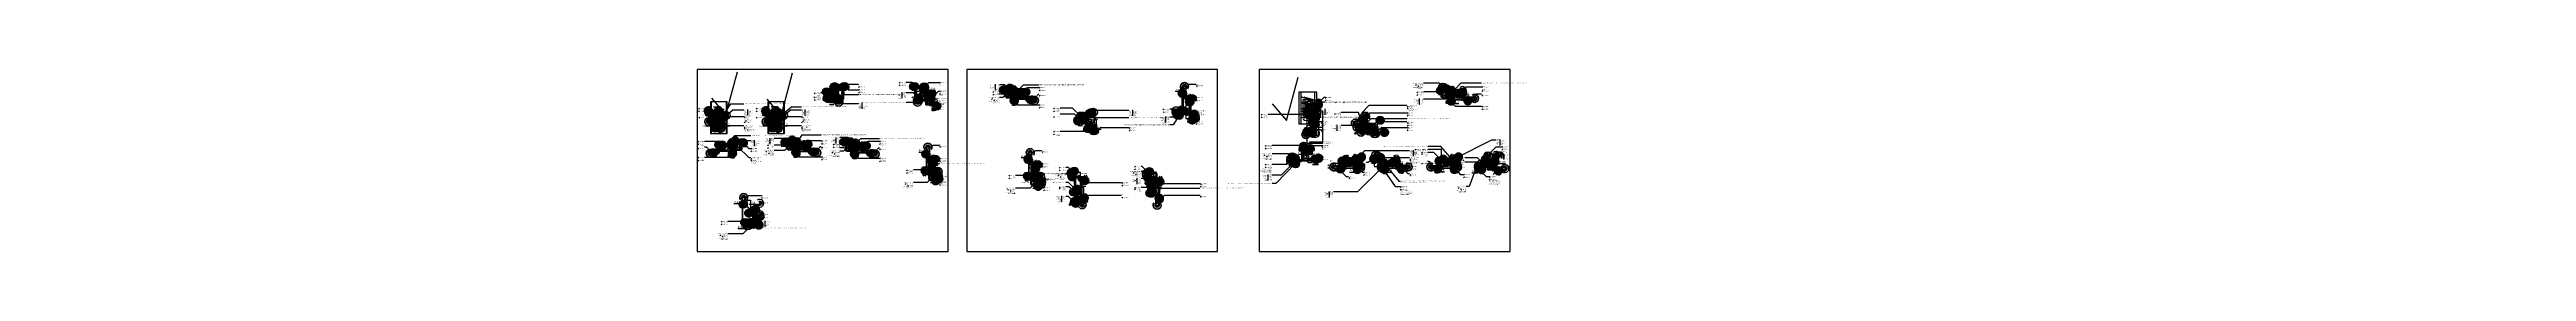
# Model space of a CAD drawing. Extents: x 2104 to 16979, y 4026 to 5124.
import ezdxf
from ezdxf import colors
from ezdxf.entities.mleader import LeaderData, LeaderLine
from ezdxf.enums import TextEntityAlignment as Align
from ezdxf.math import Vec2, Vec3

# ---------------------------------------------------------------- set-up
doc = ezdxf.new("R2010")
doc.units = 0
doc.header["$LTSCALE"] = 18
doc.header["$MEASUREMENT"] = 0
doc.linetypes.add('HIDDEN', pattern=[0.375, 0.25, -0.125])
doc.linetypes.add('VENT', pattern=[0.3, 0.2, -0.1])
for name, color, linetype in [('G-ANNO-TEXT', 70, 'Continuous'), ('P-HW-N', 1, 'Continuous'), ('P-HW-N @ 1 (1)', 1, 'Continuous'), ('P-HW-N @ 1 (2)', 1, 'Continuous'), ('P-HW-N @ 12', 1, 'Continuous'), ('P-HW-N @ 128', 1, 'Continuous'), ('P-HW-N @ 16', 1, 'Continuous'), ('P-HW-N @ 192', 1, 'Continuous'), ('P-HW-N @ 2', 1, 'Continuous'), ('P-HW-N @ 24', 1, 'Continuous'), ('P-HW-N @ 384', 1, 'Continuous'), ('P-HW-N @ 4', 1, 'Continuous'), ('P-HW-N @ 48', 1, 'Continuous'), ('P-HW-N @ 64', 1, 'Continuous'), ('P-HW-N @ 768', 1, 'Continuous'), ('P-HW-N @ 8', 1, 'Continuous'), ('P-HW-N @ 96', 1, 'Continuous'), ('P-SAN-N', 6, 'Continuous'), ('P-SAN-N @ 1 (1)', 6, 'Continuous'), ('P-SAN-N @ 1 (2)', 6, 'Continuous'), ('P-SAN-N @ 12', 6, 'Continuous'), ('P-SAN-N @ 128', 6, 'Continuous'), ('P-SAN-N @ 16', 6, 'Continuous'), ('P-SAN-N @ 192', 6, 'Continuous'), ('P-SAN-N @ 2', 6, 'Continuous'), ('P-SAN-N @ 24', 6, 'Continuous'), ('P-SAN-N @ 384', 6, 'Continuous'), ('P-SAN-N @ 4', 6, 'Continuous'), ('P-SAN-N @ 48', 6, 'Continuous'), ('P-SAN-N @ 64', 6, 'Continuous'), ('P-SAN-N @ 768', 6, 'Continuous'), ('P-SAN-N @ 8', 6, 'Continuous'), ('P-SAN-N @ 96', 6, 'Continuous'), ('P-SANV-N', 5, 'VENT'), ('P-SANV-N @ 1 (1)', 5, 'VENT'), ('P-SANV-N @ 1 (2)', 5, 'VENT'), ('P-SANV-N @ 12', 5, 'VENT'), ('P-SANV-N @ 128', 5, 'VENT'), ('P-SANV-N @ 16', 5, 'VENT'), ('P-SANV-N @ 192', 5, 'VENT'), ('P-SANV-N @ 2', 5, 'VENT'), ('P-SANV-N @ 24', 5, 'VENT'), ('P-SANV-N @ 384', 5, 'VENT'), ('P-SANV-N @ 4', 5, 'VENT'), ('P-SANV-N @ 48', 5, 'VENT'), ('P-SANV-N @ 64', 5, 'VENT'), ('P-SANV-N @ 768', 5, 'VENT'), ('P-SANV-N @ 8', 5, 'VENT'), ('P-SANV-N @ 96', 5, 'VENT')]:
    doc.layers.add(name, color=color, linetype=linetype)
for name, color, linetype, lineweight in [('P-CW-N', 4, 'Continuous', 60), ('P-CW-N @ 1 (1)', 4, 'Continuous', 60), ('P-CW-N @ 1 (2)', 4, 'Continuous', 60), ('P-CW-N @ 12', 4, 'Continuous', 60), ('P-CW-N @ 128', 4, 'Continuous', 60), ('P-CW-N @ 16', 4, 'Continuous', 60), ('P-CW-N @ 192', 4, 'Continuous', 60), ('P-CW-N @ 2', 4, 'Continuous', 60), ('P-CW-N @ 24', 4, 'Continuous', 60), ('P-CW-N @ 384', 4, 'Continuous', 60), ('P-CW-N @ 4', 4, 'Continuous', 60), ('P-CW-N @ 48', 4, 'Continuous', 60), ('P-CW-N @ 64', 4, 'Continuous', 60), ('P-CW-N @ 768', 4, 'Continuous', 60), ('P-CW-N @ 8', 4, 'Continuous', 60), ('P-CW-N @ 96', 4, 'Continuous', 60), ('P-HWC-N', 2, 'Continuous', 60), ('P-HWC-N @ 1 (1)', 2, 'Continuous', 60), ('P-HWC-N @ 1 (2)', 2, 'Continuous', 60), ('P-HWC-N @ 12', 2, 'Continuous', 60), ('P-HWC-N @ 128', 2, 'Continuous', 60), ('P-HWC-N @ 16', 2, 'Continuous', 60), ('P-HWC-N @ 192', 2, 'Continuous', 60), ('P-HWC-N @ 2', 2, 'Continuous', 60), ('P-HWC-N @ 24', 2, 'Continuous', 60), ('P-HWC-N @ 384', 2, 'Continuous', 60), ('P-HWC-N @ 4', 2, 'Continuous', 60), ('P-HWC-N @ 48', 2, 'Continuous', 60), ('P-HWC-N @ 64', 2, 'Continuous', 60), ('P-HWC-N @ 768', 2, 'Continuous', 60), ('P-HWC-N @ 8', 2, 'Continuous', 60), ('P-HWC-N @ 96', 2, 'Continuous', 60)]:
    doc.layers.add(name, color=color, linetype=linetype, lineweight=lineweight)
doc.layers.get('0').freeze()
doc.styles.add('Arial', font='arial.ttf')
doc.dimstyles.new('Loop048', dxfattribs={"dimscale": 0, "dimtxt": 0.09375, "dimasz": 0.03125, "dimexe": 0.0625, "dimexo": 0.0625, "dimgap": 0.09375, "dimtad": 1, "dimdec": 4, "dimzin": 3, "dimdsep": 46, "dimlunit": 4, "dimtxsty": 'Arial', "dimblk": 'OBLIQUE', "dimcen": 0.09375, "dimdle": 0.0625, "dimclrd": 256, "dimclre": 256, "dimclrt": 256, "dimadec": 4, "dimazin": 0, "dimtfac": 0.8, "dimtdec": 4, "dimtix": 1, "dimtofl": 0, "dimtmove": 1, "dimatfit": 0, "dimldrblk": 'LeaderNoteBlock', "dimfxl": 1, "dimfrac": 1, "dimtolj": 1, "dimtzin": 0, "dimlwd": -1, "dimlwe": -1, "dimarcsym": 0})

# ---------------------------------------------------------------- blocks, each defined once
blk = doc.blocks.new('*U6')
blk.add_lwpolyline([(0, 0.031, 0.634258), (0, 0, -0.634258), (0, -0.031)], format="xyb")
blk.add_circle((0, 0), 0.0312)
blk = doc.blocks.new('*U253')
at = {"layer": 'P-CW-N @ 1 (1)', "rotation": 180}
blk.add_blockref('*U6', (9573, 4562), dxfattribs=at)
at = {"layer": 'P-CW-N @ 1 (2)', "rotation": 180}
blk.add_blockref('*U6', (9573, 4562), dxfattribs=at)
at = {"layer": 'P-CW-N @ 12', "xscale": 12, "yscale": 12, "zscale": 12, "rotation": 180}
blk.add_blockref('*U6', (9573, 4562), dxfattribs=at)
at = {"layer": 'P-CW-N @ 128', "xscale": 128, "yscale": 128, "zscale": 128, "rotation": 180}
blk.add_blockref('*U6', (9538, 4570), dxfattribs=at)
at = {"layer": 'P-CW-N @ 16', "xscale": 16, "yscale": 16, "zscale": 16, "rotation": 180}
blk.add_blockref('*U6', (9573, 4562), dxfattribs=at)
at = {"layer": 'P-CW-N @ 192', "xscale": 192, "yscale": 192, "zscale": 192, "rotation": 180}
blk.add_blockref('*U6', (9573, 4562), dxfattribs=at)
at = {"layer": 'P-CW-N @ 2', "xscale": 2, "yscale": 2, "zscale": 2, "rotation": 180}
blk.add_blockref('*U6', (9573, 4562), dxfattribs=at)
at = {"layer": 'P-CW-N @ 24', "xscale": 24, "yscale": 24, "zscale": 24, "rotation": 180}
blk.add_blockref('*U6', (9573, 4562), dxfattribs=at)
at = {"layer": 'P-CW-N @ 384', "xscale": 384, "yscale": 384, "zscale": 384, "rotation": 180}
blk.add_blockref('*U6', (9573, 4562), dxfattribs=at)
at = {"layer": 'P-CW-N @ 4', "xscale": 4, "yscale": 4, "zscale": 4, "rotation": 180}
blk.add_blockref('*U6', (9573, 4562), dxfattribs=at)
at = {"layer": 'P-CW-N @ 48', "xscale": 48, "yscale": 48, "zscale": 48, "rotation": 180}
blk.add_blockref('*U6', (9576, 4572), dxfattribs=at)
at = {"layer": 'P-CW-N @ 64', "xscale": 64, "yscale": 64, "zscale": 64, "rotation": 180}
blk.add_blockref('*U6', (9573, 4562), dxfattribs=at)
at = {"layer": 'P-CW-N @ 768', "xscale": 768, "yscale": 768, "zscale": 768, "rotation": 180}
blk.add_blockref('*U6', (9573, 4562), dxfattribs=at)
at = {"layer": 'P-CW-N @ 8', "xscale": 8, "yscale": 8, "zscale": 8, "rotation": 180}
blk.add_blockref('*U6', (9573, 4562), dxfattribs=at)
at = {"layer": 'P-CW-N @ 96', "xscale": 96, "yscale": 96, "zscale": 96, "rotation": 180}
blk.add_blockref('*U6', (9573, 4562), dxfattribs=at)
blk = doc.blocks.new('*U254')
at = {"layer": 'P-HW-N @ 1 (1)', "rotation": 180}
blk.add_blockref('*U6', (9585, 4566), dxfattribs=at)
at = {"layer": 'P-HW-N @ 1 (2)', "rotation": 180}
blk.add_blockref('*U6', (9585, 4566), dxfattribs=at)
at = {"layer": 'P-HW-N @ 12', "xscale": 12, "yscale": 12, "zscale": 12, "rotation": 180}
blk.add_blockref('*U6', (9585, 4566), dxfattribs=at)
at = {"layer": 'P-HW-N @ 128', "xscale": 128, "yscale": 128, "zscale": 128, "rotation": 180}
blk.add_blockref('*U6', (9538, 4558), dxfattribs=at)
at = {"layer": 'P-HW-N @ 16', "xscale": 16, "yscale": 16, "zscale": 16, "rotation": 180}
blk.add_blockref('*U6', (9585, 4566), dxfattribs=at)
at = {"layer": 'P-HW-N @ 192', "xscale": 192, "yscale": 192, "zscale": 192, "rotation": 180}
blk.add_blockref('*U6', (9585, 4566), dxfattribs=at)
at = {"layer": 'P-HW-N @ 2', "xscale": 2, "yscale": 2, "zscale": 2, "rotation": 180}
blk.add_blockref('*U6', (9585, 4566), dxfattribs=at)
at = {"layer": 'P-HW-N @ 24', "xscale": 24, "yscale": 24, "zscale": 24, "rotation": 180}
blk.add_blockref('*U6', (9585, 4566), dxfattribs=at)
at = {"layer": 'P-HW-N @ 384', "xscale": 384, "yscale": 384, "zscale": 384, "rotation": 180}
blk.add_blockref('*U6', (9585, 4566), dxfattribs=at)
at = {"layer": 'P-HW-N @ 4', "xscale": 4, "yscale": 4, "zscale": 4, "rotation": 180}
blk.add_blockref('*U6', (9585, 4566), dxfattribs=at)
at = {"layer": 'P-HW-N @ 48', "xscale": 48, "yscale": 48, "zscale": 48, "rotation": 180}
blk.add_blockref('*U6', (9576, 4568), dxfattribs=at)
at = {"layer": 'P-HW-N @ 64', "xscale": 64, "yscale": 64, "zscale": 64, "rotation": 180}
blk.add_blockref('*U6', (9585, 4566), dxfattribs=at)
at = {"layer": 'P-HW-N @ 768', "xscale": 768, "yscale": 768, "zscale": 768, "rotation": 180}
blk.add_blockref('*U6', (9585, 4566), dxfattribs=at)
at = {"layer": 'P-HW-N @ 8', "xscale": 8, "yscale": 8, "zscale": 8, "rotation": 180}
blk.add_blockref('*U6', (9585, 4566), dxfattribs=at)
at = {"layer": 'P-HW-N @ 96', "xscale": 96, "yscale": 96, "zscale": 96, "rotation": 180}
blk.add_blockref('*U6', (9585, 4566), dxfattribs=at)
blk = doc.blocks.new('*U255')
at = {"layer": 'P-SAN-N @ 1 (1)', "rotation": 180}
blk.add_blockref('*U6', (9573, 4574), dxfattribs=at)
at = {"layer": 'P-SAN-N @ 1 (2)', "rotation": 180}
blk.add_blockref('*U6', (9573, 4574), dxfattribs=at)
at = {"layer": 'P-SAN-N @ 12', "xscale": 12, "yscale": 12, "zscale": 12, "rotation": 180}
blk.add_blockref('*U6', (9573, 4574), dxfattribs=at)
at = {"layer": 'P-SAN-N @ 128', "xscale": 128, "yscale": 128, "zscale": 128, "rotation": 180}
blk.add_blockref('*U6', (9538, 4582), dxfattribs=at)
at = {"layer": 'P-SAN-N @ 16', "xscale": 16, "yscale": 16, "zscale": 16, "rotation": 180}
blk.add_blockref('*U6', (9573, 4574), dxfattribs=at)
at = {"layer": 'P-SAN-N @ 192', "xscale": 192, "yscale": 192, "zscale": 192, "rotation": 180}
blk.add_blockref('*U6', (9573, 4574), dxfattribs=at)
at = {"layer": 'P-SAN-N @ 2', "xscale": 2, "yscale": 2, "zscale": 2, "rotation": 180}
blk.add_blockref('*U6', (9573, 4574), dxfattribs=at)
at = {"layer": 'P-SAN-N @ 24', "xscale": 24, "yscale": 24, "zscale": 24, "rotation": 180}
blk.add_blockref('*U6', (9573, 4574), dxfattribs=at)
at = {"layer": 'P-SAN-N @ 384', "xscale": 384, "yscale": 384, "zscale": 384, "rotation": 180}
blk.add_blockref('*U6', (9573, 4574), dxfattribs=at)
at = {"layer": 'P-SAN-N @ 4', "xscale": 4, "yscale": 4, "zscale": 4, "rotation": 180}
blk.add_blockref('*U6', (9573, 4574), dxfattribs=at)
at = {"layer": 'P-SAN-N @ 48', "xscale": 48, "yscale": 48, "zscale": 48, "rotation": 180}
blk.add_blockref('*U6', (9576, 4576), dxfattribs=at)
at = {"layer": 'P-SAN-N @ 64', "xscale": 64, "yscale": 64, "zscale": 64, "rotation": 180}
blk.add_blockref('*U6', (9573, 4574), dxfattribs=at)
at = {"layer": 'P-SAN-N @ 768', "xscale": 768, "yscale": 768, "zscale": 768, "rotation": 180}
blk.add_blockref('*U6', (9573, 4574), dxfattribs=at)
at = {"layer": 'P-SAN-N @ 8', "xscale": 8, "yscale": 8, "zscale": 8, "rotation": 180}
blk.add_blockref('*U6', (9573, 4574), dxfattribs=at)
at = {"layer": 'P-SAN-N @ 96', "xscale": 96, "yscale": 96, "zscale": 96, "rotation": 180}
blk.add_blockref('*U6', (9573, 4574), dxfattribs=at)
blk = doc.blocks.new('*U256')
at = {"layer": 'P-SANV-N @ 1 (1)', "rotation": 180}
blk.add_blockref('*U6', (9573, 4586), dxfattribs=at)
at = {"layer": 'P-SANV-N @ 1 (2)', "rotation": 180}
blk.add_blockref('*U6', (9573, 4586), dxfattribs=at)
at = {"layer": 'P-SANV-N @ 12', "xscale": 12, "yscale": 12, "zscale": 12, "rotation": 180}
blk.add_blockref('*U6', (9573, 4586), dxfattribs=at)
at = {"layer": 'P-SANV-N @ 128', "xscale": 128, "yscale": 128, "zscale": 128, "rotation": 180}
blk.add_blockref('*U6', (9538, 4594), dxfattribs=at)
at = {"layer": 'P-SANV-N @ 16', "xscale": 16, "yscale": 16, "zscale": 16, "rotation": 180}
blk.add_blockref('*U6', (9573, 4586), dxfattribs=at)
at = {"layer": 'P-SANV-N @ 192', "xscale": 192, "yscale": 192, "zscale": 192, "rotation": 180}
blk.add_blockref('*U6', (9573, 4586), dxfattribs=at)
at = {"layer": 'P-SANV-N @ 2', "xscale": 2, "yscale": 2, "zscale": 2, "rotation": 180}
blk.add_blockref('*U6', (9573, 4586), dxfattribs=at)
at = {"layer": 'P-SANV-N @ 24', "xscale": 24, "yscale": 24, "zscale": 24, "rotation": 180}
blk.add_blockref('*U6', (9573, 4586), dxfattribs=at)
at = {"layer": 'P-SANV-N @ 384', "xscale": 384, "yscale": 384, "zscale": 384, "rotation": 180}
blk.add_blockref('*U6', (9573, 4586), dxfattribs=at)
at = {"layer": 'P-SANV-N @ 4', "xscale": 4, "yscale": 4, "zscale": 4, "rotation": 180}
blk.add_blockref('*U6', (9573, 4586), dxfattribs=at)
at = {"layer": 'P-SANV-N @ 48', "xscale": 48, "yscale": 48, "zscale": 48, "rotation": 180}
blk.add_blockref('*U6', (9576, 4581), dxfattribs=at)
at = {"layer": 'P-SANV-N @ 64', "xscale": 64, "yscale": 64, "zscale": 64, "rotation": 180}
blk.add_blockref('*U6', (9573, 4586), dxfattribs=at)
at = {"layer": 'P-SANV-N @ 768', "xscale": 768, "yscale": 768, "zscale": 768, "rotation": 180}
blk.add_blockref('*U6', (9573, 4586), dxfattribs=at)
at = {"layer": 'P-SANV-N @ 8', "xscale": 8, "yscale": 8, "zscale": 8, "rotation": 180}
blk.add_blockref('*U6', (9573, 4586), dxfattribs=at)
at = {"layer": 'P-SANV-N @ 96', "xscale": 96, "yscale": 96, "zscale": 96, "rotation": 180}
blk.add_blockref('*U6', (9573, 4586), dxfattribs=at)
blk = doc.blocks.new('*U7')
h = blk.add_hatch()
h.set_pattern_fill('ANSI31', color=256, scale=0.025, angle=135)
edge = h.paths.add_edge_path()
edge.add_arc((0, 0), 0.0313, 0, 360)
blk.add_circle((0, 0), 0.0312)
blk = doc.blocks.new('*U257')
at = {"layer": 'P-SANV-N @ 1 (1)', "rotation": 180}
blk.add_blockref('*U7', (9662, 4643), dxfattribs=at)
at = {"layer": 'P-SANV-N @ 1 (2)', "rotation": 180}
blk.add_blockref('*U7', (9662, 4643), dxfattribs=at)
at = {"layer": 'P-SANV-N @ 12', "xscale": 12, "yscale": 12, "zscale": 12, "rotation": 180}
blk.add_blockref('*U7', (9662, 4643), dxfattribs=at)
at = {"layer": 'P-SANV-N @ 128', "xscale": 128, "yscale": 128, "zscale": 128, "rotation": 180}
blk.add_blockref('*U7', (9652, 4627), dxfattribs=at)
at = {"layer": 'P-SANV-N @ 16', "xscale": 16, "yscale": 16, "zscale": 16, "rotation": 180}
blk.add_blockref('*U7', (9662, 4643), dxfattribs=at)
at = {"layer": 'P-SANV-N @ 192', "xscale": 192, "yscale": 192, "zscale": 192, "rotation": 180}
blk.add_blockref('*U7', (9662, 4643), dxfattribs=at)
at = {"layer": 'P-SANV-N @ 2', "xscale": 2, "yscale": 2, "zscale": 2, "rotation": 180}
blk.add_blockref('*U7', (9662, 4643), dxfattribs=at)
at = {"layer": 'P-SANV-N @ 24', "xscale": 24, "yscale": 24, "zscale": 24, "rotation": 180}
blk.add_blockref('*U7', (9662, 4643), dxfattribs=at)
at = {"layer": 'P-SANV-N @ 384', "xscale": 384, "yscale": 384, "zscale": 384, "rotation": 180}
blk.add_blockref('*U7', (9662, 4643), dxfattribs=at)
at = {"layer": 'P-SANV-N @ 4', "xscale": 4, "yscale": 4, "zscale": 4, "rotation": 180}
blk.add_blockref('*U7', (9662, 4643), dxfattribs=at)
at = {"layer": 'P-SANV-N @ 48', "xscale": 48, "yscale": 48, "zscale": 48, "rotation": 180}
blk.add_blockref('*U7', (9652, 4635), dxfattribs=at)
at = {"layer": 'P-SANV-N @ 64', "xscale": 64, "yscale": 64, "zscale": 64, "rotation": 180}
blk.add_blockref('*U7', (9662, 4643), dxfattribs=at)
at = {"layer": 'P-SANV-N @ 768', "xscale": 768, "yscale": 768, "zscale": 768, "rotation": 180}
blk.add_blockref('*U7', (9662, 4643), dxfattribs=at)
at = {"layer": 'P-SANV-N @ 8', "xscale": 8, "yscale": 8, "zscale": 8, "rotation": 180}
blk.add_blockref('*U7', (9662, 4643), dxfattribs=at)
at = {"layer": 'P-SANV-N @ 96', "xscale": 96, "yscale": 96, "zscale": 96, "rotation": 180}
blk.add_blockref('*U7', (9662, 4643), dxfattribs=at)
blk = doc.blocks.new('*U258')
at = {"layer": 'P-SANV-N @ 1 (1)', "rotation": 180}
blk.add_blockref('*U7', (9726, 4589), dxfattribs=at)
at = {"layer": 'P-SANV-N @ 1 (2)', "rotation": 180}
blk.add_blockref('*U7', (9726, 4589), dxfattribs=at)
at = {"layer": 'P-SANV-N @ 12', "xscale": 12, "yscale": 12, "zscale": 12, "rotation": 180}
blk.add_blockref('*U7', (9726, 4589), dxfattribs=at)
at = {"layer": 'P-SANV-N @ 128', "xscale": 128, "yscale": 128, "zscale": 128, "rotation": 180}
blk.add_blockref('*U7', (9716, 4573), dxfattribs=at)
at = {"layer": 'P-SANV-N @ 16', "xscale": 16, "yscale": 16, "zscale": 16, "rotation": 180}
blk.add_blockref('*U7', (9726, 4589), dxfattribs=at)
at = {"layer": 'P-SANV-N @ 192', "xscale": 192, "yscale": 192, "zscale": 192, "rotation": 180}
blk.add_blockref('*U7', (9726, 4589), dxfattribs=at)
at = {"layer": 'P-SANV-N @ 2', "xscale": 2, "yscale": 2, "zscale": 2, "rotation": 180}
blk.add_blockref('*U7', (9726, 4589), dxfattribs=at)
at = {"layer": 'P-SANV-N @ 24', "xscale": 24, "yscale": 24, "zscale": 24, "rotation": 180}
blk.add_blockref('*U7', (9726, 4589), dxfattribs=at)
at = {"layer": 'P-SANV-N @ 384', "xscale": 384, "yscale": 384, "zscale": 384, "rotation": 180}
blk.add_blockref('*U7', (9726, 4589), dxfattribs=at)
at = {"layer": 'P-SANV-N @ 4', "xscale": 4, "yscale": 4, "zscale": 4, "rotation": 180}
blk.add_blockref('*U7', (9726, 4589), dxfattribs=at)
at = {"layer": 'P-SANV-N @ 48', "xscale": 48, "yscale": 48, "zscale": 48, "rotation": 180}
blk.add_blockref('*U7', (9717, 4586), dxfattribs=at)
at = {"layer": 'P-SANV-N @ 64', "xscale": 64, "yscale": 64, "zscale": 64, "rotation": 180}
blk.add_blockref('*U7', (9726, 4589), dxfattribs=at)
at = {"layer": 'P-SANV-N @ 768', "xscale": 768, "yscale": 768, "zscale": 768, "rotation": 180}
blk.add_blockref('*U7', (9726, 4589), dxfattribs=at)
at = {"layer": 'P-SANV-N @ 8', "xscale": 8, "yscale": 8, "zscale": 8, "rotation": 180}
blk.add_blockref('*U7', (9726, 4589), dxfattribs=at)
at = {"layer": 'P-SANV-N @ 96', "xscale": 96, "yscale": 96, "zscale": 96, "rotation": 180}
blk.add_blockref('*U7', (9726, 4589), dxfattribs=at)
blk = doc.blocks.new('*U259')
at = {"layer": 'P-SAN-N @ 1 (1)', "rotation": 180}
blk.add_blockref('*U7', (9705, 4584), dxfattribs=at)
at = {"layer": 'P-SAN-N @ 1 (2)', "rotation": 180}
blk.add_blockref('*U7', (9705, 4584), dxfattribs=at)
at = {"layer": 'P-SAN-N @ 12', "xscale": 12, "yscale": 12, "zscale": 12, "rotation": 180}
blk.add_blockref('*U7', (9705, 4584), dxfattribs=at)
at = {"layer": 'P-SAN-N @ 128', "xscale": 128, "yscale": 128, "zscale": 128, "rotation": 180}
blk.add_blockref('*U7', (9695, 4568), dxfattribs=at)
at = {"layer": 'P-SAN-N @ 16', "xscale": 16, "yscale": 16, "zscale": 16, "rotation": 180}
blk.add_blockref('*U7', (9705, 4584), dxfattribs=at)
at = {"layer": 'P-SAN-N @ 192', "xscale": 192, "yscale": 192, "zscale": 192, "rotation": 180}
blk.add_blockref('*U7', (9705, 4584), dxfattribs=at)
at = {"layer": 'P-SAN-N @ 2', "xscale": 2, "yscale": 2, "zscale": 2, "rotation": 180}
blk.add_blockref('*U7', (9705, 4584), dxfattribs=at)
at = {"layer": 'P-SAN-N @ 24', "xscale": 24, "yscale": 24, "zscale": 24, "rotation": 180}
blk.add_blockref('*U7', (9705, 4584), dxfattribs=at)
at = {"layer": 'P-SAN-N @ 384', "xscale": 384, "yscale": 384, "zscale": 384, "rotation": 180}
blk.add_blockref('*U7', (9705, 4584), dxfattribs=at)
at = {"layer": 'P-SAN-N @ 4', "xscale": 4, "yscale": 4, "zscale": 4, "rotation": 180}
blk.add_blockref('*U7', (9705, 4584), dxfattribs=at)
at = {"layer": 'P-SAN-N @ 48', "xscale": 48, "yscale": 48, "zscale": 48, "rotation": 180}
blk.add_blockref('*U7', (9696, 4576), dxfattribs=at)
at = {"layer": 'P-SAN-N @ 64', "xscale": 64, "yscale": 64, "zscale": 64, "rotation": 180}
blk.add_blockref('*U7', (9705, 4584), dxfattribs=at)
at = {"layer": 'P-SAN-N @ 768', "xscale": 768, "yscale": 768, "zscale": 768, "rotation": 180}
blk.add_blockref('*U7', (9705, 4584), dxfattribs=at)
at = {"layer": 'P-SAN-N @ 8', "xscale": 8, "yscale": 8, "zscale": 8, "rotation": 180}
blk.add_blockref('*U7', (9705, 4584), dxfattribs=at)
at = {"layer": 'P-SAN-N @ 96', "xscale": 96, "yscale": 96, "zscale": 96, "rotation": 180}
blk.add_blockref('*U7', (9705, 4584), dxfattribs=at)
blk = doc.blocks.new('*U260')
at = {"layer": 'P-SAN-N @ 1 (1)', "rotation": 180}
blk.add_blockref('*U7', (9636, 4661), dxfattribs=at)
at = {"layer": 'P-SAN-N @ 1 (2)', "rotation": 180}
blk.add_blockref('*U7', (9636, 4661), dxfattribs=at)
at = {"layer": 'P-SAN-N @ 12', "xscale": 12, "yscale": 12, "zscale": 12, "rotation": 180}
blk.add_blockref('*U7', (9636, 4661), dxfattribs=at)
at = {"layer": 'P-SAN-N @ 128', "xscale": 128, "yscale": 128, "zscale": 128, "rotation": 180}
blk.add_blockref('*U7', (9626, 4645), dxfattribs=at)
at = {"layer": 'P-SAN-N @ 16', "xscale": 16, "yscale": 16, "zscale": 16, "rotation": 180}
blk.add_blockref('*U7', (9636, 4661), dxfattribs=at)
at = {"layer": 'P-SAN-N @ 192', "xscale": 192, "yscale": 192, "zscale": 192, "rotation": 180}
blk.add_blockref('*U7', (9636, 4661), dxfattribs=at)
at = {"layer": 'P-SAN-N @ 2', "xscale": 2, "yscale": 2, "zscale": 2, "rotation": 180}
blk.add_blockref('*U7', (9636, 4661), dxfattribs=at)
at = {"layer": 'P-SAN-N @ 24', "xscale": 24, "yscale": 24, "zscale": 24, "rotation": 180}
blk.add_blockref('*U7', (9636, 4661), dxfattribs=at)
at = {"layer": 'P-SAN-N @ 384', "xscale": 384, "yscale": 384, "zscale": 384, "rotation": 180}
blk.add_blockref('*U7', (9636, 4661), dxfattribs=at)
at = {"layer": 'P-SAN-N @ 4', "xscale": 4, "yscale": 4, "zscale": 4, "rotation": 180}
blk.add_blockref('*U7', (9636, 4661), dxfattribs=at)
at = {"layer": 'P-SAN-N @ 48', "xscale": 48, "yscale": 48, "zscale": 48, "rotation": 180}
blk.add_blockref('*U7', (9627, 4653), dxfattribs=at)
at = {"layer": 'P-SAN-N @ 64', "xscale": 64, "yscale": 64, "zscale": 64, "rotation": 180}
blk.add_blockref('*U7', (9636, 4661), dxfattribs=at)
at = {"layer": 'P-SAN-N @ 768', "xscale": 768, "yscale": 768, "zscale": 768, "rotation": 180}
blk.add_blockref('*U7', (9636, 4661), dxfattribs=at)
at = {"layer": 'P-SAN-N @ 8', "xscale": 8, "yscale": 8, "zscale": 8, "rotation": 180}
blk.add_blockref('*U7', (9636, 4661), dxfattribs=at)
at = {"layer": 'P-SAN-N @ 96', "xscale": 96, "yscale": 96, "zscale": 96, "rotation": 180}
blk.add_blockref('*U7', (9636, 4661), dxfattribs=at)
blk = doc.blocks.new('*U8')
at = {"linetype": 'Continuous'}
blk.add_arc((0, 0), 0.0311, 232.567, 127.433, dxfattribs=at)
blk = doc.blocks.new('*U261')
at = {"layer": 'P-CW-N @ 1 (1)', "rotation": 90}
blk.add_blockref('*U8', (9640, 4644), dxfattribs=at)
at = {"layer": 'P-CW-N @ 1 (2)', "rotation": 89.99999999999999}
blk.add_blockref('*U8', (9640, 4644), dxfattribs=at)
at = {"layer": 'P-CW-N @ 12', "xscale": 12, "yscale": 12, "zscale": 12, "rotation": 89.99999999999999}
blk.add_blockref('*U8', (9640, 4644), dxfattribs=at)
at = {"layer": 'P-CW-N @ 128', "xscale": 128, "yscale": 128, "zscale": 128, "rotation": 89.99999999999999}
blk.add_blockref('*U8', (9624, 4654), dxfattribs=at)
at = {"layer": 'P-CW-N @ 16', "xscale": 16, "yscale": 16, "zscale": 16, "rotation": 89.99999999999999}
blk.add_blockref('*U8', (9640, 4644), dxfattribs=at)
at = {"layer": 'P-CW-N @ 192', "xscale": 192.0000000000001, "yscale": 192.0000000000001, "zscale": 192.0000000000001, "rotation": 89.99999999999999}
blk.add_blockref('*U8', (9640, 4644), dxfattribs=at)
at = {"layer": 'P-CW-N @ 2', "xscale": 2, "yscale": 2, "zscale": 2, "rotation": 89.99999999999999}
blk.add_blockref('*U8', (9640, 4644), dxfattribs=at)
at = {"layer": 'P-CW-N @ 24', "xscale": 24.00000000000001, "yscale": 24.00000000000001, "zscale": 24.00000000000001, "rotation": 89.99999999999999}
blk.add_blockref('*U8', (9640, 4644), dxfattribs=at)
at = {"layer": 'P-CW-N @ 384', "xscale": 384.0000000000001, "yscale": 384.0000000000001, "zscale": 384.0000000000001, "rotation": 89.99999999999999}
blk.add_blockref('*U8', (9640, 4644), dxfattribs=at)
at = {"layer": 'P-CW-N @ 4', "xscale": 4.000000000000001, "yscale": 4.000000000000001, "zscale": 4.000000000000001, "rotation": 89.99999999999999}
blk.add_blockref('*U8', (9640, 4644), dxfattribs=at)
at = {"layer": 'P-CW-N @ 48', "xscale": 48.00000000000001, "yscale": 48.00000000000001, "zscale": 48.00000000000001, "rotation": 89.99999999999999}
blk.add_blockref('*U8', (9632, 4653), dxfattribs=at)
at = {"layer": 'P-CW-N @ 64', "xscale": 64.00000000000001, "yscale": 64.00000000000001, "zscale": 64.00000000000001, "rotation": 89.99999999999999}
blk.add_blockref('*U8', (9640, 4644), dxfattribs=at)
at = {"layer": 'P-CW-N @ 768', "xscale": 768.0000000000002, "yscale": 768.0000000000002, "zscale": 768.0000000000002, "rotation": 89.99999999999999}
blk.add_blockref('*U8', (9640, 4644), dxfattribs=at)
at = {"layer": 'P-CW-N @ 8', "xscale": 8.000000000000002, "yscale": 8.000000000000002, "zscale": 8.000000000000002, "rotation": 89.99999999999999}
blk.add_blockref('*U8', (9640, 4644), dxfattribs=at)
at = {"layer": 'P-CW-N @ 96', "xscale": 96.00000000000003, "yscale": 96.00000000000003, "zscale": 96.00000000000003, "rotation": 89.99999999999999}
blk.add_blockref('*U8', (9640, 4644), dxfattribs=at)
blk = doc.blocks.new('*U262')
at = {"layer": 'P-HW-N @ 1 (1)', "rotation": 90}
blk.add_blockref('*U8', (9630, 4644), dxfattribs=at)
at = {"layer": 'P-HW-N @ 1 (2)', "rotation": 89.99999999999999}
blk.add_blockref('*U8', (9630, 4644), dxfattribs=at)
at = {"layer": 'P-HW-N @ 12', "xscale": 12, "yscale": 12, "zscale": 12, "rotation": 89.99999999999999}
blk.add_blockref('*U8', (9630, 4644), dxfattribs=at)
at = {"layer": 'P-HW-N @ 128', "xscale": 128, "yscale": 128, "zscale": 128, "rotation": 89.99999999999999}
blk.add_blockref('*U8', (9614, 4654), dxfattribs=at)
at = {"layer": 'P-HW-N @ 16', "xscale": 16, "yscale": 16, "zscale": 16, "rotation": 89.99999999999999}
blk.add_blockref('*U8', (9630, 4644), dxfattribs=at)
at = {"layer": 'P-HW-N @ 192', "xscale": 192.0000000000001, "yscale": 192.0000000000001, "zscale": 192.0000000000001, "rotation": 89.99999999999999}
blk.add_blockref('*U8', (9630, 4644), dxfattribs=at)
at = {"layer": 'P-HW-N @ 2', "xscale": 2, "yscale": 2, "zscale": 2, "rotation": 89.99999999999999}
blk.add_blockref('*U8', (9630, 4644), dxfattribs=at)
at = {"layer": 'P-HW-N @ 24', "xscale": 24.00000000000001, "yscale": 24.00000000000001, "zscale": 24.00000000000001, "rotation": 89.99999999999999}
blk.add_blockref('*U8', (9630, 4644), dxfattribs=at)
at = {"layer": 'P-HW-N @ 384', "xscale": 384.0000000000001, "yscale": 384.0000000000001, "zscale": 384.0000000000001, "rotation": 89.99999999999999}
blk.add_blockref('*U8', (9630, 4644), dxfattribs=at)
at = {"layer": 'P-HW-N @ 4', "xscale": 4.000000000000001, "yscale": 4.000000000000001, "zscale": 4.000000000000001, "rotation": 89.99999999999999}
blk.add_blockref('*U8', (9630, 4644), dxfattribs=at)
at = {"layer": 'P-HW-N @ 48', "xscale": 48.00000000000001, "yscale": 48.00000000000001, "zscale": 48.00000000000001, "rotation": 89.99999999999999}
blk.add_blockref('*U8', (9622, 4653), dxfattribs=at)
at = {"layer": 'P-HW-N @ 64', "xscale": 64.00000000000001, "yscale": 64.00000000000001, "zscale": 64.00000000000001, "rotation": 89.99999999999999}
blk.add_blockref('*U8', (9630, 4644), dxfattribs=at)
at = {"layer": 'P-HW-N @ 768', "xscale": 768.0000000000002, "yscale": 768.0000000000002, "zscale": 768.0000000000002, "rotation": 89.99999999999999}
blk.add_blockref('*U8', (9630, 4644), dxfattribs=at)
at = {"layer": 'P-HW-N @ 8', "xscale": 8.000000000000002, "yscale": 8.000000000000002, "zscale": 8.000000000000002, "rotation": 89.99999999999999}
blk.add_blockref('*U8', (9630, 4644), dxfattribs=at)
at = {"layer": 'P-HW-N @ 96', "xscale": 96.00000000000003, "yscale": 96.00000000000003, "zscale": 96.00000000000003, "rotation": 89.99999999999999}
blk.add_blockref('*U8', (9630, 4644), dxfattribs=at)
blk = doc.blocks.new('*U14')
at = {"linetype": 'Continuous'}
blk.add_arc((0, 0), 0.0311, 322.567, 217.433, dxfattribs=at)
blk = doc.blocks.new('*U263')
at = {"layer": 'P-CW-N @ 1 (1)'}
blk.add_blockref('*U14', (9676, 4645), dxfattribs=at)
at = {"layer": 'P-CW-N @ 1 (2)'}
blk.add_blockref('*U14', (9676, 4645), dxfattribs=at)
at = {"layer": 'P-CW-N @ 12', "xscale": 12, "yscale": 12, "zscale": 12}
blk.add_blockref('*U14', (9676, 4645), dxfattribs=at)
at = {"layer": 'P-CW-N @ 128', "xscale": 128, "yscale": 128, "zscale": 128}
blk.add_blockref('*U14', (9686, 4661), dxfattribs=at)
at = {"layer": 'P-CW-N @ 16', "xscale": 16, "yscale": 16, "zscale": 16}
blk.add_blockref('*U14', (9676, 4645), dxfattribs=at)
at = {"layer": 'P-CW-N @ 192', "xscale": 192, "yscale": 192, "zscale": 192}
blk.add_blockref('*U14', (9676, 4645), dxfattribs=at)
at = {"layer": 'P-CW-N @ 2', "xscale": 2, "yscale": 2, "zscale": 2}
blk.add_blockref('*U14', (9676, 4645), dxfattribs=at)
at = {"layer": 'P-CW-N @ 24', "xscale": 24, "yscale": 24, "zscale": 24}
blk.add_blockref('*U14', (9676, 4645), dxfattribs=at)
at = {"layer": 'P-CW-N @ 384', "xscale": 384, "yscale": 384, "zscale": 384}
blk.add_blockref('*U14', (9676, 4645), dxfattribs=at)
at = {"layer": 'P-CW-N @ 4', "xscale": 4, "yscale": 4, "zscale": 4}
blk.add_blockref('*U14', (9676, 4645), dxfattribs=at)
at = {"layer": 'P-CW-N @ 48', "xscale": 48, "yscale": 48, "zscale": 48}
blk.add_blockref('*U14', (9686, 4653), dxfattribs=at)
at = {"layer": 'P-CW-N @ 64', "xscale": 64, "yscale": 64, "zscale": 64}
blk.add_blockref('*U14', (9676, 4645), dxfattribs=at)
at = {"layer": 'P-CW-N @ 768', "xscale": 768, "yscale": 768, "zscale": 768}
blk.add_blockref('*U14', (9676, 4645), dxfattribs=at)
at = {"layer": 'P-CW-N @ 8', "xscale": 8, "yscale": 8, "zscale": 8}
blk.add_blockref('*U14', (9676, 4645), dxfattribs=at)
at = {"layer": 'P-CW-N @ 96', "xscale": 96, "yscale": 96, "zscale": 96}
blk.add_blockref('*U14', (9676, 4645), dxfattribs=at)
blk = doc.blocks.new('*U264')
at = {"layer": 'P-HW-N @ 1 (1)'}
blk.add_blockref('*U14', (9672, 4645), dxfattribs=at)
at = {"layer": 'P-HW-N @ 1 (2)'}
blk.add_blockref('*U14', (9672, 4645), dxfattribs=at)
at = {"layer": 'P-HW-N @ 12', "xscale": 12, "yscale": 12, "zscale": 12}
blk.add_blockref('*U14', (9672, 4645), dxfattribs=at)
at = {"layer": 'P-HW-N @ 128', "xscale": 128, "yscale": 128, "zscale": 128}
blk.add_blockref('*U14', (9682, 4661), dxfattribs=at)
at = {"layer": 'P-HW-N @ 16', "xscale": 16, "yscale": 16, "zscale": 16}
blk.add_blockref('*U14', (9672, 4645), dxfattribs=at)
at = {"layer": 'P-HW-N @ 192', "xscale": 192, "yscale": 192, "zscale": 192}
blk.add_blockref('*U14', (9672, 4645), dxfattribs=at)
at = {"layer": 'P-HW-N @ 2', "xscale": 2, "yscale": 2, "zscale": 2}
blk.add_blockref('*U14', (9672, 4645), dxfattribs=at)
at = {"layer": 'P-HW-N @ 24', "xscale": 24, "yscale": 24, "zscale": 24}
blk.add_blockref('*U14', (9672, 4645), dxfattribs=at)
at = {"layer": 'P-HW-N @ 384', "xscale": 384, "yscale": 384, "zscale": 384}
blk.add_blockref('*U14', (9672, 4645), dxfattribs=at)
at = {"layer": 'P-HW-N @ 4', "xscale": 4, "yscale": 4, "zscale": 4}
blk.add_blockref('*U14', (9672, 4645), dxfattribs=at)
at = {"layer": 'P-HW-N @ 48', "xscale": 48, "yscale": 48, "zscale": 48}
blk.add_blockref('*U14', (9681, 4653), dxfattribs=at)
at = {"layer": 'P-HW-N @ 64', "xscale": 64, "yscale": 64, "zscale": 64}
blk.add_blockref('*U14', (9672, 4645), dxfattribs=at)
at = {"layer": 'P-HW-N @ 768', "xscale": 768, "yscale": 768, "zscale": 768}
blk.add_blockref('*U14', (9672, 4645), dxfattribs=at)
at = {"layer": 'P-HW-N @ 8', "xscale": 8, "yscale": 8, "zscale": 8}
blk.add_blockref('*U14', (9672, 4645), dxfattribs=at)
at = {"layer": 'P-HW-N @ 96', "xscale": 96, "yscale": 96, "zscale": 96}
blk.add_blockref('*U14', (9672, 4645), dxfattribs=at)
blk = doc.blocks.new('*U10')
at = {"linetype": 'Continuous'}
blk.add_lwpolyline([(-0.0625, -0.03125), (-0.0625, 0.03125), (0.0625, -0.03125), (0.0625, 0.03125), (-0.0625, -0.03125)], dxfattribs=at)
blk = doc.blocks.new('*U265')
at = {"layer": 'P-CW-N @ 1 (1)', "rotation": 270}
blk.add_blockref('*U14', (9709, 4581), dxfattribs=at)
at = {"layer": 'P-CW-N @ 1 (2)', "rotation": 270}
blk.add_blockref('*U14', (9709, 4581), dxfattribs=at)
at = {"layer": 'P-CW-N @ 12', "xscale": 12, "yscale": 12, "zscale": 12, "rotation": 270}
blk.add_blockref('*U14', (9709, 4581), dxfattribs=at)
at = {"layer": 'P-CW-N @ 128', "xscale": 128, "yscale": 128, "zscale": 128, "rotation": 270}
blk.add_blockref('*U14', (9725, 4571), dxfattribs=at)
at = {"layer": 'P-CW-N @ 16', "xscale": 16, "yscale": 16, "zscale": 16, "rotation": 270}
blk.add_blockref('*U14', (9709, 4581), dxfattribs=at)
at = {"layer": 'P-CW-N @ 192', "xscale": 192, "yscale": 192, "zscale": 192, "rotation": 270}
blk.add_blockref('*U14', (9709, 4581), dxfattribs=at)
at = {"layer": 'P-CW-N @ 2', "xscale": 2, "yscale": 2, "zscale": 2, "rotation": 270}
blk.add_blockref('*U14', (9709, 4581), dxfattribs=at)
at = {"layer": 'P-CW-N @ 24', "xscale": 24, "yscale": 24, "zscale": 24, "rotation": 270}
blk.add_blockref('*U14', (9709, 4581), dxfattribs=at)
at = {"layer": 'P-CW-N @ 384', "xscale": 384, "yscale": 384, "zscale": 384, "rotation": 270}
blk.add_blockref('*U14', (9709, 4581), dxfattribs=at)
at = {"layer": 'P-CW-N @ 4', "xscale": 4, "yscale": 4, "zscale": 4, "rotation": 270}
blk.add_blockref('*U14', (9709, 4581), dxfattribs=at)
at = {"layer": 'P-CW-N @ 48', "xscale": 48, "yscale": 48, "zscale": 48, "rotation": 270}
blk.add_blockref('*U14', (9717, 4572), dxfattribs=at)
at = {"layer": 'P-CW-N @ 64', "xscale": 64, "yscale": 64, "zscale": 64, "rotation": 270}
blk.add_blockref('*U14', (9709, 4581), dxfattribs=at)
at = {"layer": 'P-CW-N @ 768', "xscale": 768, "yscale": 768, "zscale": 768, "rotation": 270}
blk.add_blockref('*U14', (9709, 4581), dxfattribs=at)
at = {"layer": 'P-CW-N @ 8', "xscale": 8, "yscale": 8, "zscale": 8, "rotation": 270}
blk.add_blockref('*U14', (9709, 4581), dxfattribs=at)
at = {"layer": 'P-CW-N @ 96', "xscale": 96, "yscale": 96, "zscale": 96, "rotation": 270}
blk.add_blockref('*U14', (9709, 4581), dxfattribs=at)
blk = doc.blocks.new('*U12')
at = {"layer": 'DEFPOINTS'}
blk.add_lwpolyline([(-0.125, -0.0625), (0.125, -0.0625), (0.125, 0.0625), (-0.125, 0.0625)], close=True, dxfattribs=at)
at = {"style": 'Arial'}
blk.add_text('CW', height=0.07812, dxfattribs=at).set_placement((0, 0), align=Align.MIDDLE)
blk = doc.blocks.new('*U13')
at = {"layer": 'DEFPOINTS'}
blk.add_lwpolyline([(-0.125, -0.0625), (0.125, -0.0625), (0.125, 0.0625), (-0.125, 0.0625)], close=True, dxfattribs=at)
at = {"style": 'Arial'}
blk.add_text('HW', height=0.07812, dxfattribs=at).set_placement((0, 0), align=Align.MIDDLE)
blk = doc.blocks.new('*U266')
at = {"layer": 'P-CW-N @ 1 (1)', "rotation": 89.99999999999999}
blk.add_blockref('*U6', (6836, 4950), dxfattribs=at)
at = {"layer": 'P-CW-N @ 1 (2)', "rotation": 89.99999999999999}
blk.add_blockref('*U6', (6836, 4950), dxfattribs=at)
at = {"layer": 'P-CW-N @ 12', "xscale": 12, "yscale": 12, "zscale": 12, "rotation": 89.99999999999999}
blk.add_blockref('*U6', (6836, 4950), dxfattribs=at)
at = {"layer": 'P-CW-N @ 128', "xscale": 128, "yscale": 128, "zscale": 128, "rotation": 89.99999999999999}
blk.add_blockref('*U6', (6828, 4960), dxfattribs=at)
at = {"layer": 'P-CW-N @ 16', "xscale": 16, "yscale": 16, "zscale": 16, "rotation": 89.99999999999999}
blk.add_blockref('*U6', (6836, 4950), dxfattribs=at)
at = {"layer": 'P-CW-N @ 192', "xscale": 192, "yscale": 192, "zscale": 192, "rotation": 89.99999999999999}
blk.add_blockref('*U6', (6836, 4950), dxfattribs=at)
at = {"layer": 'P-CW-N @ 2', "xscale": 2, "yscale": 2, "zscale": 2, "rotation": 89.99999999999999}
blk.add_blockref('*U6', (6836, 4950), dxfattribs=at)
at = {"layer": 'P-CW-N @ 24', "xscale": 24, "yscale": 24, "zscale": 24, "rotation": 89.99999999999999}
blk.add_blockref('*U6', (6836, 4950), dxfattribs=at)
at = {"layer": 'P-CW-N @ 384', "xscale": 384, "yscale": 384, "zscale": 384, "rotation": 89.99999999999999}
blk.add_blockref('*U6', (6836, 4950), dxfattribs=at)
at = {"layer": 'P-CW-N @ 4', "xscale": 4, "yscale": 4, "zscale": 4, "rotation": 89.99999999999999}
blk.add_blockref('*U6', (6836, 4950), dxfattribs=at)
at = {"layer": 'P-CW-N @ 48', "xscale": 48, "yscale": 48, "zscale": 48, "rotation": 89.99999999999999}
blk.add_blockref('*U6', (6836, 4944), dxfattribs=at)
at = {"layer": 'P-CW-N @ 64', "xscale": 64, "yscale": 64, "zscale": 64, "rotation": 89.99999999999999}
blk.add_blockref('*U6', (6836, 4950), dxfattribs=at)
at = {"layer": 'P-CW-N @ 768', "xscale": 768, "yscale": 768, "zscale": 768, "rotation": 89.99999999999999}
blk.add_blockref('*U6', (6836, 4950), dxfattribs=at)
at = {"layer": 'P-CW-N @ 8', "xscale": 8, "yscale": 8, "zscale": 8, "rotation": 89.99999999999999}
blk.add_blockref('*U6', (6836, 4950), dxfattribs=at)
at = {"layer": 'P-CW-N @ 96', "xscale": 96, "yscale": 96, "zscale": 96, "rotation": 89.99999999999999}
blk.add_blockref('*U6', (6836, 4950), dxfattribs=at)
blk = doc.blocks.new('*U267')
at = {"layer": 'P-HW-N @ 1 (1)', "rotation": 89.99999999999999}
blk.add_blockref('*U6', (6836, 4938), dxfattribs=at)
at = {"layer": 'P-HW-N @ 1 (2)', "rotation": 89.99999999999999}
blk.add_blockref('*U6', (6836, 4938), dxfattribs=at)
at = {"layer": 'P-HW-N @ 12', "xscale": 12, "yscale": 12, "zscale": 12, "rotation": 89.99999999999999}
blk.add_blockref('*U6', (6836, 4938), dxfattribs=at)
at = {"layer": 'P-HW-N @ 128', "xscale": 128, "yscale": 128, "zscale": 128, "rotation": 89.99999999999999}
blk.add_blockref('*U6', (6828, 4972), dxfattribs=at)
at = {"layer": 'P-HW-N @ 16', "xscale": 16, "yscale": 16, "zscale": 16, "rotation": 89.99999999999999}
blk.add_blockref('*U6', (6836, 4938), dxfattribs=at)
at = {"layer": 'P-HW-N @ 192', "xscale": 192, "yscale": 192, "zscale": 192, "rotation": 89.99999999999999}
blk.add_blockref('*U6', (6836, 4938), dxfattribs=at)
at = {"layer": 'P-HW-N @ 2', "xscale": 2, "yscale": 2, "zscale": 2, "rotation": 89.99999999999999}
blk.add_blockref('*U6', (6836, 4938), dxfattribs=at)
at = {"layer": 'P-HW-N @ 24', "xscale": 24, "yscale": 24, "zscale": 24, "rotation": 89.99999999999999}
blk.add_blockref('*U6', (6836, 4938), dxfattribs=at)
at = {"layer": 'P-HW-N @ 384', "xscale": 384, "yscale": 384, "zscale": 384, "rotation": 89.99999999999999}
blk.add_blockref('*U6', (6836, 4938), dxfattribs=at)
at = {"layer": 'P-HW-N @ 4', "xscale": 4, "yscale": 4, "zscale": 4, "rotation": 89.99999999999999}
blk.add_blockref('*U6', (6836, 4938), dxfattribs=at)
at = {"layer": 'P-HW-N @ 48', "xscale": 48, "yscale": 48, "zscale": 48, "rotation": 89.99999999999999}
blk.add_blockref('*U6', (6836, 4948), dxfattribs=at)
at = {"layer": 'P-HW-N @ 64', "xscale": 64, "yscale": 64, "zscale": 64, "rotation": 89.99999999999999}
blk.add_blockref('*U6', (6836, 4938), dxfattribs=at)
at = {"layer": 'P-HW-N @ 768', "xscale": 768, "yscale": 768, "zscale": 768, "rotation": 89.99999999999999}
blk.add_blockref('*U6', (6836, 4938), dxfattribs=at)
at = {"layer": 'P-HW-N @ 8', "xscale": 8, "yscale": 8, "zscale": 8, "rotation": 89.99999999999999}
blk.add_blockref('*U6', (6836, 4938), dxfattribs=at)
at = {"layer": 'P-HW-N @ 96', "xscale": 96, "yscale": 96, "zscale": 96, "rotation": 89.99999999999999}
blk.add_blockref('*U6', (6836, 4938), dxfattribs=at)
blk = doc.blocks.new('*U268')
at = {"layer": 'P-SAN-N @ 1 (1)', "rotation": 89.99999999999999}
blk.add_blockref('*U6', (6844, 4938), dxfattribs=at)
at = {"layer": 'P-SAN-N @ 1 (2)', "rotation": 89.99999999999999}
blk.add_blockref('*U6', (6844, 4938), dxfattribs=at)
at = {"layer": 'P-SAN-N @ 12', "xscale": 12, "yscale": 12, "zscale": 12, "rotation": 89.99999999999999}
blk.add_blockref('*U6', (6844, 4938), dxfattribs=at)
at = {"layer": 'P-SAN-N @ 128', "xscale": 128, "yscale": 128, "zscale": 128, "rotation": 89.99999999999999}
blk.add_blockref('*U6', (6828, 4948), dxfattribs=at)
at = {"layer": 'P-SAN-N @ 16', "xscale": 16, "yscale": 16, "zscale": 16, "rotation": 89.99999999999999}
blk.add_blockref('*U6', (6844, 4938), dxfattribs=at)
at = {"layer": 'P-SAN-N @ 192', "xscale": 192, "yscale": 192, "zscale": 192, "rotation": 89.99999999999999}
blk.add_blockref('*U6', (6844, 4938), dxfattribs=at)
at = {"layer": 'P-SAN-N @ 2', "xscale": 2, "yscale": 2, "zscale": 2, "rotation": 89.99999999999999}
blk.add_blockref('*U6', (6844, 4938), dxfattribs=at)
at = {"layer": 'P-SAN-N @ 24', "xscale": 24, "yscale": 24, "zscale": 24, "rotation": 89.99999999999999}
blk.add_blockref('*U6', (6844, 4938), dxfattribs=at)
at = {"layer": 'P-SAN-N @ 384', "xscale": 384, "yscale": 384, "zscale": 384, "rotation": 89.99999999999999}
blk.add_blockref('*U6', (6844, 4938), dxfattribs=at)
at = {"layer": 'P-SAN-N @ 4', "xscale": 4, "yscale": 4, "zscale": 4, "rotation": 89.99999999999999}
blk.add_blockref('*U6', (6844, 4938), dxfattribs=at)
at = {"layer": 'P-SAN-N @ 48', "xscale": 48, "yscale": 48, "zscale": 48, "rotation": 89.99999999999999}
blk.add_blockref('*U6', (6836, 4939), dxfattribs=at)
at = {"layer": 'P-SAN-N @ 64', "xscale": 64, "yscale": 64, "zscale": 64, "rotation": 89.99999999999999}
blk.add_blockref('*U6', (6844, 4938), dxfattribs=at)
at = {"layer": 'P-SAN-N @ 768', "xscale": 768, "yscale": 768, "zscale": 768, "rotation": 89.99999999999999}
blk.add_blockref('*U6', (6844, 4938), dxfattribs=at)
at = {"layer": 'P-SAN-N @ 8', "xscale": 8, "yscale": 8, "zscale": 8, "rotation": 89.99999999999999}
blk.add_blockref('*U6', (6844, 4938), dxfattribs=at)
at = {"layer": 'P-SAN-N @ 96', "xscale": 96, "yscale": 96, "zscale": 96, "rotation": 89.99999999999999}
blk.add_blockref('*U6', (6844, 4938), dxfattribs=at)
blk = doc.blocks.new('*U269')
at = {"layer": 'P-SANV-N @ 1 (1)', "rotation": 89.99999999999999}
blk.add_blockref('*U6', (6844, 4926), dxfattribs=at)
at = {"layer": 'P-SANV-N @ 1 (2)', "rotation": 89.99999999999999}
blk.add_blockref('*U6', (6844, 4926), dxfattribs=at)
at = {"layer": 'P-SANV-N @ 12', "xscale": 12, "yscale": 12, "zscale": 12, "rotation": 89.99999999999999}
blk.add_blockref('*U6', (6844, 4926), dxfattribs=at)
at = {"layer": 'P-SANV-N @ 128', "xscale": 128, "yscale": 128, "zscale": 128, "rotation": 89.99999999999999}
blk.add_blockref('*U6', (6828, 4936), dxfattribs=at)
at = {"layer": 'P-SANV-N @ 16', "xscale": 16, "yscale": 16, "zscale": 16, "rotation": 89.99999999999999}
blk.add_blockref('*U6', (6844, 4926), dxfattribs=at)
at = {"layer": 'P-SANV-N @ 192', "xscale": 192, "yscale": 192, "zscale": 192, "rotation": 89.99999999999999}
blk.add_blockref('*U6', (6844, 4926), dxfattribs=at)
at = {"layer": 'P-SANV-N @ 2', "xscale": 2, "yscale": 2, "zscale": 2, "rotation": 89.99999999999999}
blk.add_blockref('*U6', (6844, 4926), dxfattribs=at)
at = {"layer": 'P-SANV-N @ 24', "xscale": 24, "yscale": 24, "zscale": 24, "rotation": 89.99999999999999}
blk.add_blockref('*U6', (6844, 4926), dxfattribs=at)
at = {"layer": 'P-SANV-N @ 384', "xscale": 384, "yscale": 384, "zscale": 384, "rotation": 89.99999999999999}
blk.add_blockref('*U6', (6844, 4926), dxfattribs=at)
at = {"layer": 'P-SANV-N @ 4', "xscale": 4, "yscale": 4, "zscale": 4, "rotation": 89.99999999999999}
blk.add_blockref('*U6', (6844, 4926), dxfattribs=at)
at = {"layer": 'P-SANV-N @ 48', "xscale": 48, "yscale": 48, "zscale": 48, "rotation": 89.99999999999999}
blk.add_blockref('*U6', (6836, 4935), dxfattribs=at)
at = {"layer": 'P-SANV-N @ 64', "xscale": 64, "yscale": 64, "zscale": 64, "rotation": 89.99999999999999}
blk.add_blockref('*U6', (6844, 4926), dxfattribs=at)
at = {"layer": 'P-SANV-N @ 768', "xscale": 768, "yscale": 768, "zscale": 768, "rotation": 89.99999999999999}
blk.add_blockref('*U6', (6844, 4926), dxfattribs=at)
at = {"layer": 'P-SANV-N @ 8', "xscale": 8, "yscale": 8, "zscale": 8, "rotation": 89.99999999999999}
blk.add_blockref('*U6', (6844, 4926), dxfattribs=at)
at = {"layer": 'P-SANV-N @ 96', "xscale": 96, "yscale": 96, "zscale": 96, "rotation": 89.99999999999999}
blk.add_blockref('*U6', (6844, 4926), dxfattribs=at)
blk = doc.blocks.new('*U270')
at = {"layer": 'P-SANV-N @ 1 (1)', "rotation": 89.99999999999999}
blk.add_blockref('*U7', (6779, 4948), dxfattribs=at)
at = {"layer": 'P-SANV-N @ 1 (2)', "rotation": 89.99999999999999}
blk.add_blockref('*U7', (6779, 4948), dxfattribs=at)
at = {"layer": 'P-SANV-N @ 12', "xscale": 12, "yscale": 12, "zscale": 12, "rotation": 89.99999999999999}
blk.add_blockref('*U7', (6779, 4948), dxfattribs=at)
at = {"layer": 'P-SANV-N @ 128', "xscale": 128, "yscale": 128, "zscale": 128, "rotation": 89.99999999999999}
blk.add_blockref('*U7', (6763, 4958), dxfattribs=at)
at = {"layer": 'P-SANV-N @ 16', "xscale": 16, "yscale": 16, "zscale": 16, "rotation": 89.99999999999999}
blk.add_blockref('*U7', (6779, 4948), dxfattribs=at)
at = {"layer": 'P-SANV-N @ 192', "xscale": 192, "yscale": 192, "zscale": 192, "rotation": 89.99999999999999}
blk.add_blockref('*U7', (6779, 4948), dxfattribs=at)
at = {"layer": 'P-SANV-N @ 2', "xscale": 2, "yscale": 2, "zscale": 2, "rotation": 89.99999999999999}
blk.add_blockref('*U7', (6779, 4948), dxfattribs=at)
at = {"layer": 'P-SANV-N @ 24', "xscale": 24, "yscale": 24, "zscale": 24, "rotation": 89.99999999999999}
blk.add_blockref('*U7', (6779, 4948), dxfattribs=at)
at = {"layer": 'P-SANV-N @ 384', "xscale": 384, "yscale": 384, "zscale": 384, "rotation": 89.99999999999999}
blk.add_blockref('*U7', (6779, 4948), dxfattribs=at)
at = {"layer": 'P-SANV-N @ 4', "xscale": 4, "yscale": 4, "zscale": 4, "rotation": 89.99999999999999}
blk.add_blockref('*U7', (6779, 4948), dxfattribs=at)
at = {"layer": 'P-SANV-N @ 48', "xscale": 48, "yscale": 48, "zscale": 48, "rotation": 89.99999999999999}
blk.add_blockref('*U7', (6771, 4957), dxfattribs=at)
at = {"layer": 'P-SANV-N @ 64', "xscale": 64, "yscale": 64, "zscale": 64, "rotation": 89.99999999999999}
blk.add_blockref('*U7', (6779, 4948), dxfattribs=at)
at = {"layer": 'P-SANV-N @ 768', "xscale": 768, "yscale": 768, "zscale": 768, "rotation": 89.99999999999999}
blk.add_blockref('*U7', (6779, 4948), dxfattribs=at)
at = {"layer": 'P-SANV-N @ 8', "xscale": 8, "yscale": 8, "zscale": 8, "rotation": 89.99999999999999}
blk.add_blockref('*U7', (6779, 4948), dxfattribs=at)
at = {"layer": 'P-SANV-N @ 96', "xscale": 96, "yscale": 96, "zscale": 96, "rotation": 89.99999999999999}
blk.add_blockref('*U7', (6779, 4948), dxfattribs=at)
blk = doc.blocks.new('*U271')
at = {"layer": 'P-SAN-N @ 1 (1)', "rotation": 89.99999999999999}
blk.add_blockref('*U7', (6876, 5019), dxfattribs=at)
at = {"layer": 'P-SAN-N @ 1 (2)', "rotation": 89.99999999999999}
blk.add_blockref('*U7', (6876, 5019), dxfattribs=at)
at = {"layer": 'P-SAN-N @ 12', "xscale": 12, "yscale": 12, "zscale": 12, "rotation": 89.99999999999999}
blk.add_blockref('*U7', (6876, 5019), dxfattribs=at)
at = {"layer": 'P-SAN-N @ 128', "xscale": 128, "yscale": 128, "zscale": 128, "rotation": 89.99999999999999}
blk.add_blockref('*U7', (6860, 5029), dxfattribs=at)
at = {"layer": 'P-SAN-N @ 16', "xscale": 16, "yscale": 16, "zscale": 16, "rotation": 89.99999999999999}
blk.add_blockref('*U7', (6876, 5019), dxfattribs=at)
at = {"layer": 'P-SAN-N @ 192', "xscale": 192, "yscale": 192, "zscale": 192, "rotation": 89.99999999999999}
blk.add_blockref('*U7', (6876, 5019), dxfattribs=at)
at = {"layer": 'P-SAN-N @ 2', "xscale": 2, "yscale": 2, "zscale": 2, "rotation": 89.99999999999999}
blk.add_blockref('*U7', (6876, 5019), dxfattribs=at)
at = {"layer": 'P-SAN-N @ 24', "xscale": 24, "yscale": 24, "zscale": 24, "rotation": 89.99999999999999}
blk.add_blockref('*U7', (6876, 5019), dxfattribs=at)
at = {"layer": 'P-SAN-N @ 384', "xscale": 384, "yscale": 384, "zscale": 384, "rotation": 89.99999999999999}
blk.add_blockref('*U7', (6876, 5019), dxfattribs=at)
at = {"layer": 'P-SAN-N @ 4', "xscale": 4, "yscale": 4, "zscale": 4, "rotation": 89.99999999999999}
blk.add_blockref('*U7', (6876, 5019), dxfattribs=at)
at = {"layer": 'P-SAN-N @ 48', "xscale": 48, "yscale": 48, "zscale": 48, "rotation": 89.99999999999999}
blk.add_blockref('*U7', (6868, 5028), dxfattribs=at)
at = {"layer": 'P-SAN-N @ 64', "xscale": 64, "yscale": 64, "zscale": 64, "rotation": 89.99999999999999}
blk.add_blockref('*U7', (6876, 5019), dxfattribs=at)
at = {"layer": 'P-SAN-N @ 768', "xscale": 768, "yscale": 768, "zscale": 768, "rotation": 89.99999999999999}
blk.add_blockref('*U7', (6876, 5019), dxfattribs=at)
at = {"layer": 'P-SAN-N @ 8', "xscale": 8, "yscale": 8, "zscale": 8, "rotation": 89.99999999999999}
blk.add_blockref('*U7', (6876, 5019), dxfattribs=at)
at = {"layer": 'P-SAN-N @ 96', "xscale": 96, "yscale": 96, "zscale": 96, "rotation": 89.99999999999999}
blk.add_blockref('*U7', (6876, 5019), dxfattribs=at)
blk = doc.blocks.new('*U272')
at = {"layer": 'P-SAN-N @ 1 (1)', "rotation": 89.99999999999999}
blk.add_blockref('*U7', (6820, 4998), dxfattribs=at)
at = {"layer": 'P-SAN-N @ 1 (2)', "rotation": 89.99999999999999}
blk.add_blockref('*U7', (6820, 4998), dxfattribs=at)
at = {"layer": 'P-SAN-N @ 12', "xscale": 12, "yscale": 12, "zscale": 12, "rotation": 89.99999999999999}
blk.add_blockref('*U7', (6820, 4998), dxfattribs=at)
at = {"layer": 'P-SAN-N @ 128', "xscale": 128, "yscale": 128, "zscale": 128, "rotation": 89.99999999999999}
blk.add_blockref('*U7', (6804, 5008), dxfattribs=at)
at = {"layer": 'P-SAN-N @ 16', "xscale": 16, "yscale": 16, "zscale": 16, "rotation": 89.99999999999999}
blk.add_blockref('*U7', (6820, 4998), dxfattribs=at)
at = {"layer": 'P-SAN-N @ 192', "xscale": 192, "yscale": 192, "zscale": 192, "rotation": 89.99999999999999}
blk.add_blockref('*U7', (6820, 4998), dxfattribs=at)
at = {"layer": 'P-SAN-N @ 2', "xscale": 2, "yscale": 2, "zscale": 2, "rotation": 89.99999999999999}
blk.add_blockref('*U7', (6820, 4998), dxfattribs=at)
at = {"layer": 'P-SAN-N @ 24', "xscale": 24, "yscale": 24, "zscale": 24, "rotation": 89.99999999999999}
blk.add_blockref('*U7', (6820, 4998), dxfattribs=at)
at = {"layer": 'P-SAN-N @ 384', "xscale": 384, "yscale": 384, "zscale": 384, "rotation": 89.99999999999999}
blk.add_blockref('*U7', (6820, 4998), dxfattribs=at)
at = {"layer": 'P-SAN-N @ 4', "xscale": 4, "yscale": 4, "zscale": 4, "rotation": 89.99999999999999}
blk.add_blockref('*U7', (6820, 4998), dxfattribs=at)
at = {"layer": 'P-SAN-N @ 48', "xscale": 48, "yscale": 48, "zscale": 48, "rotation": 89.99999999999999}
blk.add_blockref('*U7', (6812, 5007), dxfattribs=at)
at = {"layer": 'P-SAN-N @ 64', "xscale": 64, "yscale": 64, "zscale": 64, "rotation": 89.99999999999999}
blk.add_blockref('*U7', (6820, 4998), dxfattribs=at)
at = {"layer": 'P-SAN-N @ 768', "xscale": 768, "yscale": 768, "zscale": 768, "rotation": 89.99999999999999}
blk.add_blockref('*U7', (6820, 4998), dxfattribs=at)
at = {"layer": 'P-SAN-N @ 8', "xscale": 8, "yscale": 8, "zscale": 8, "rotation": 89.99999999999999}
blk.add_blockref('*U7', (6820, 4998), dxfattribs=at)
at = {"layer": 'P-SAN-N @ 96', "xscale": 96, "yscale": 96, "zscale": 96, "rotation": 89.99999999999999}
blk.add_blockref('*U7', (6820, 4998), dxfattribs=at)
blk = doc.blocks.new('*U273')
at = {"layer": 'P-SAN-N @ 1 (1)', "rotation": 89.99999999999999}
blk.add_blockref('*U7', (6802, 4947), dxfattribs=at)
at = {"layer": 'P-SAN-N @ 1 (2)', "rotation": 89.99999999999999}
blk.add_blockref('*U7', (6802, 4947), dxfattribs=at)
at = {"layer": 'P-SAN-N @ 12', "xscale": 12, "yscale": 12, "zscale": 12, "rotation": 89.99999999999999}
blk.add_blockref('*U7', (6802, 4947), dxfattribs=at)
at = {"layer": 'P-SAN-N @ 128', "xscale": 128, "yscale": 128, "zscale": 128, "rotation": 89.99999999999999}
blk.add_blockref('*U7', (6786, 4957), dxfattribs=at)
at = {"layer": 'P-SAN-N @ 16', "xscale": 16, "yscale": 16, "zscale": 16, "rotation": 89.99999999999999}
blk.add_blockref('*U7', (6802, 4947), dxfattribs=at)
at = {"layer": 'P-SAN-N @ 192', "xscale": 192, "yscale": 192, "zscale": 192, "rotation": 89.99999999999999}
blk.add_blockref('*U7', (6802, 4947), dxfattribs=at)
at = {"layer": 'P-SAN-N @ 2', "xscale": 2, "yscale": 2, "zscale": 2, "rotation": 89.99999999999999}
blk.add_blockref('*U7', (6802, 4947), dxfattribs=at)
at = {"layer": 'P-SAN-N @ 24', "xscale": 24, "yscale": 24, "zscale": 24, "rotation": 89.99999999999999}
blk.add_blockref('*U7', (6802, 4947), dxfattribs=at)
at = {"layer": 'P-SAN-N @ 384', "xscale": 384, "yscale": 384, "zscale": 384, "rotation": 89.99999999999999}
blk.add_blockref('*U7', (6802, 4947), dxfattribs=at)
at = {"layer": 'P-SAN-N @ 4', "xscale": 4, "yscale": 4, "zscale": 4, "rotation": 89.99999999999999}
blk.add_blockref('*U7', (6802, 4947), dxfattribs=at)
at = {"layer": 'P-SAN-N @ 48', "xscale": 48, "yscale": 48, "zscale": 48, "rotation": 89.99999999999999}
blk.add_blockref('*U7', (6794, 4957), dxfattribs=at)
at = {"layer": 'P-SAN-N @ 64', "xscale": 64, "yscale": 64, "zscale": 64, "rotation": 89.99999999999999}
blk.add_blockref('*U7', (6802, 4947), dxfattribs=at)
at = {"layer": 'P-SAN-N @ 768', "xscale": 768, "yscale": 768, "zscale": 768, "rotation": 89.99999999999999}
blk.add_blockref('*U7', (6802, 4947), dxfattribs=at)
at = {"layer": 'P-SAN-N @ 8', "xscale": 8, "yscale": 8, "zscale": 8, "rotation": 89.99999999999999}
blk.add_blockref('*U7', (6802, 4947), dxfattribs=at)
at = {"layer": 'P-SAN-N @ 96', "xscale": 96, "yscale": 96, "zscale": 96, "rotation": 89.99999999999999}
blk.add_blockref('*U7', (6802, 4947), dxfattribs=at)
blk = doc.blocks.new('*U274')
at = {"layer": 'P-SANV-N @ 1 (1)', "rotation": 89.99999999999999}
blk.add_blockref('*U7', (6820, 5019), dxfattribs=at)
at = {"layer": 'P-SANV-N @ 1 (2)', "rotation": 89.99999999999999}
blk.add_blockref('*U7', (6820, 5019), dxfattribs=at)
at = {"layer": 'P-SANV-N @ 12', "xscale": 12, "yscale": 12, "zscale": 12, "rotation": 89.99999999999999}
blk.add_blockref('*U7', (6820, 5019), dxfattribs=at)
at = {"layer": 'P-SANV-N @ 128', "xscale": 128, "yscale": 128, "zscale": 128, "rotation": 89.99999999999999}
blk.add_blockref('*U7', (6804, 5029), dxfattribs=at)
at = {"layer": 'P-SANV-N @ 16', "xscale": 16, "yscale": 16, "zscale": 16, "rotation": 89.99999999999999}
blk.add_blockref('*U7', (6820, 5019), dxfattribs=at)
at = {"layer": 'P-SANV-N @ 192', "xscale": 192, "yscale": 192, "zscale": 192, "rotation": 89.99999999999999}
blk.add_blockref('*U7', (6820, 5019), dxfattribs=at)
at = {"layer": 'P-SANV-N @ 2', "xscale": 2, "yscale": 2, "zscale": 2, "rotation": 89.99999999999999}
blk.add_blockref('*U7', (6820, 5019), dxfattribs=at)
at = {"layer": 'P-SANV-N @ 24', "xscale": 24, "yscale": 24, "zscale": 24, "rotation": 89.99999999999999}
blk.add_blockref('*U7', (6820, 5019), dxfattribs=at)
at = {"layer": 'P-SANV-N @ 384', "xscale": 384, "yscale": 384, "zscale": 384, "rotation": 89.99999999999999}
blk.add_blockref('*U7', (6820, 5019), dxfattribs=at)
at = {"layer": 'P-SANV-N @ 4', "xscale": 4, "yscale": 4, "zscale": 4, "rotation": 89.99999999999999}
blk.add_blockref('*U7', (6820, 5019), dxfattribs=at)
at = {"layer": 'P-SANV-N @ 48', "xscale": 48, "yscale": 48, "zscale": 48, "rotation": 89.99999999999999}
blk.add_blockref('*U7', (6832, 5017), dxfattribs=at)
at = {"layer": 'P-SANV-N @ 64', "xscale": 64, "yscale": 64, "zscale": 64, "rotation": 89.99999999999999}
blk.add_blockref('*U7', (6820, 5019), dxfattribs=at)
at = {"layer": 'P-SANV-N @ 768', "xscale": 768, "yscale": 768, "zscale": 768, "rotation": 89.99999999999999}
blk.add_blockref('*U7', (6820, 5019), dxfattribs=at)
at = {"layer": 'P-SANV-N @ 8', "xscale": 8, "yscale": 8, "zscale": 8, "rotation": 89.99999999999999}
blk.add_blockref('*U7', (6820, 5019), dxfattribs=at)
at = {"layer": 'P-SANV-N @ 96', "xscale": 96, "yscale": 96, "zscale": 96, "rotation": 89.99999999999999}
blk.add_blockref('*U7', (6820, 5019), dxfattribs=at)
blk = doc.blocks.new('*U275')
at = {"layer": 'P-CW-N @ 1 (1)', "rotation": 89.99999999999999}
blk.add_blockref('*U8', (6881, 5019), dxfattribs=at)
at = {"layer": 'P-CW-N @ 1 (2)', "rotation": 89.99999999999999}
blk.add_blockref('*U8', (6881, 5019), dxfattribs=at)
at = {"layer": 'P-CW-N @ 12', "xscale": 12, "yscale": 12, "zscale": 12, "rotation": 89.99999999999999}
blk.add_blockref('*U8', (6881, 5019), dxfattribs=at)
at = {"layer": 'P-CW-N @ 128', "xscale": 128, "yscale": 128, "zscale": 128, "rotation": 89.99999999999999}
blk.add_blockref('*U8', (6865, 5029), dxfattribs=at)
at = {"layer": 'P-CW-N @ 16', "xscale": 16, "yscale": 16, "zscale": 16, "rotation": 89.99999999999999}
blk.add_blockref('*U8', (6881, 5019), dxfattribs=at)
at = {"layer": 'P-CW-N @ 192', "xscale": 192, "yscale": 192, "zscale": 192, "rotation": 89.99999999999999}
blk.add_blockref('*U8', (6881, 5019), dxfattribs=at)
at = {"layer": 'P-CW-N @ 2', "xscale": 2, "yscale": 2, "zscale": 2, "rotation": 89.99999999999999}
blk.add_blockref('*U8', (6881, 5019), dxfattribs=at)
at = {"layer": 'P-CW-N @ 24', "xscale": 24, "yscale": 24, "zscale": 24, "rotation": 89.99999999999999}
blk.add_blockref('*U8', (6881, 5019), dxfattribs=at)
at = {"layer": 'P-CW-N @ 384', "xscale": 384, "yscale": 384, "zscale": 384, "rotation": 89.99999999999999}
blk.add_blockref('*U8', (6881, 5019), dxfattribs=at)
at = {"layer": 'P-CW-N @ 4', "xscale": 4, "yscale": 4, "zscale": 4, "rotation": 89.99999999999999}
blk.add_blockref('*U8', (6881, 5019), dxfattribs=at)
at = {"layer": 'P-CW-N @ 48', "xscale": 48, "yscale": 48, "zscale": 48, "rotation": 89.99999999999999}
blk.add_blockref('*U8', (6873, 5028), dxfattribs=at)
at = {"layer": 'P-CW-N @ 64', "xscale": 64, "yscale": 64, "zscale": 64, "rotation": 89.99999999999999}
blk.add_blockref('*U8', (6881, 5019), dxfattribs=at)
at = {"layer": 'P-CW-N @ 768', "xscale": 768, "yscale": 768, "zscale": 768, "rotation": 89.99999999999999}
blk.add_blockref('*U8', (6881, 5019), dxfattribs=at)
at = {"layer": 'P-CW-N @ 8', "xscale": 8, "yscale": 8, "zscale": 8, "rotation": 89.99999999999999}
blk.add_blockref('*U8', (6881, 5019), dxfattribs=at)
at = {"layer": 'P-CW-N @ 96', "xscale": 96, "yscale": 96, "zscale": 96, "rotation": 89.99999999999999}
blk.add_blockref('*U8', (6881, 5019), dxfattribs=at)
blk = doc.blocks.new('*U276')
at = {"layer": 'P-HW-N @ 1 (1)', "rotation": 89.99999999999999}
blk.add_blockref('*U8', (6872, 5019), dxfattribs=at)
at = {"layer": 'P-HW-N @ 1 (2)', "rotation": 89.99999999999999}
blk.add_blockref('*U8', (6872, 5019), dxfattribs=at)
at = {"layer": 'P-HW-N @ 12', "xscale": 12, "yscale": 12, "zscale": 12, "rotation": 89.99999999999999}
blk.add_blockref('*U8', (6872, 5019), dxfattribs=at)
at = {"layer": 'P-HW-N @ 128', "xscale": 128, "yscale": 128, "zscale": 128, "rotation": 89.99999999999999}
blk.add_blockref('*U8', (6856, 5029), dxfattribs=at)
at = {"layer": 'P-HW-N @ 16', "xscale": 16, "yscale": 16, "zscale": 16, "rotation": 89.99999999999999}
blk.add_blockref('*U8', (6872, 5019), dxfattribs=at)
at = {"layer": 'P-HW-N @ 192', "xscale": 192, "yscale": 192, "zscale": 192, "rotation": 89.99999999999999}
blk.add_blockref('*U8', (6872, 5019), dxfattribs=at)
at = {"layer": 'P-HW-N @ 2', "xscale": 2, "yscale": 2, "zscale": 2, "rotation": 89.99999999999999}
blk.add_blockref('*U8', (6872, 5019), dxfattribs=at)
at = {"layer": 'P-HW-N @ 24', "xscale": 24, "yscale": 24, "zscale": 24, "rotation": 89.99999999999999}
blk.add_blockref('*U8', (6872, 5019), dxfattribs=at)
at = {"layer": 'P-HW-N @ 384', "xscale": 384, "yscale": 384, "zscale": 384, "rotation": 89.99999999999999}
blk.add_blockref('*U8', (6872, 5019), dxfattribs=at)
at = {"layer": 'P-HW-N @ 4', "xscale": 4, "yscale": 4, "zscale": 4, "rotation": 89.99999999999999}
blk.add_blockref('*U8', (6872, 5019), dxfattribs=at)
at = {"layer": 'P-HW-N @ 48', "xscale": 48, "yscale": 48, "zscale": 48, "rotation": 89.99999999999999}
blk.add_blockref('*U8', (6864, 5028), dxfattribs=at)
at = {"layer": 'P-HW-N @ 64', "xscale": 64, "yscale": 64, "zscale": 64, "rotation": 89.99999999999999}
blk.add_blockref('*U8', (6872, 5019), dxfattribs=at)
at = {"layer": 'P-HW-N @ 768', "xscale": 768, "yscale": 768, "zscale": 768, "rotation": 89.99999999999999}
blk.add_blockref('*U8', (6872, 5019), dxfattribs=at)
at = {"layer": 'P-HW-N @ 8', "xscale": 8, "yscale": 8, "zscale": 8, "rotation": 89.99999999999999}
blk.add_blockref('*U8', (6872, 5019), dxfattribs=at)
at = {"layer": 'P-HW-N @ 96', "xscale": 96, "yscale": 96, "zscale": 96, "rotation": 89.99999999999999}
blk.add_blockref('*U8', (6872, 5019), dxfattribs=at)
blk = doc.blocks.new('*U277')
at = {"layer": 'P-CW-N @ 1 (1)', "rotation": 89.99999999999999}
blk.add_blockref('*U8', (6815, 5017), dxfattribs=at)
at = {"layer": 'P-CW-N @ 1 (2)', "rotation": 89.99999999999999}
blk.add_blockref('*U8', (6815, 5017), dxfattribs=at)
at = {"layer": 'P-CW-N @ 12', "xscale": 12, "yscale": 12, "zscale": 12, "rotation": 89.99999999999999}
blk.add_blockref('*U8', (6815, 5017), dxfattribs=at)
at = {"layer": 'P-CW-N @ 128', "xscale": 128, "yscale": 128, "zscale": 128, "rotation": 89.99999999999999}
blk.add_blockref('*U8', (6799, 5027), dxfattribs=at)
at = {"layer": 'P-CW-N @ 16', "xscale": 16, "yscale": 16, "zscale": 16, "rotation": 89.99999999999999}
blk.add_blockref('*U8', (6815, 5017), dxfattribs=at)
at = {"layer": 'P-CW-N @ 192', "xscale": 192, "yscale": 192, "zscale": 192, "rotation": 89.99999999999999}
blk.add_blockref('*U8', (6815, 5017), dxfattribs=at)
at = {"layer": 'P-CW-N @ 2', "xscale": 2, "yscale": 2, "zscale": 2, "rotation": 89.99999999999999}
blk.add_blockref('*U8', (6815, 5017), dxfattribs=at)
at = {"layer": 'P-CW-N @ 24', "xscale": 24, "yscale": 24, "zscale": 24, "rotation": 89.99999999999999}
blk.add_blockref('*U8', (6815, 5017), dxfattribs=at)
at = {"layer": 'P-CW-N @ 384', "xscale": 384, "yscale": 384, "zscale": 384, "rotation": 89.99999999999999}
blk.add_blockref('*U8', (6815, 5017), dxfattribs=at)
at = {"layer": 'P-CW-N @ 4', "xscale": 4, "yscale": 4, "zscale": 4, "rotation": 89.99999999999999}
blk.add_blockref('*U8', (6815, 5017), dxfattribs=at)
at = {"layer": 'P-CW-N @ 48', "xscale": 48, "yscale": 48, "zscale": 48, "rotation": 89.99999999999999}
blk.add_blockref('*U8', (6807, 5026), dxfattribs=at)
at = {"layer": 'P-CW-N @ 64', "xscale": 64, "yscale": 64, "zscale": 64, "rotation": 89.99999999999999}
blk.add_blockref('*U8', (6815, 5017), dxfattribs=at)
at = {"layer": 'P-CW-N @ 768', "xscale": 768, "yscale": 768, "zscale": 768, "rotation": 89.99999999999999}
blk.add_blockref('*U8', (6815, 5017), dxfattribs=at)
at = {"layer": 'P-CW-N @ 8', "xscale": 8, "yscale": 8, "zscale": 8, "rotation": 89.99999999999999}
blk.add_blockref('*U8', (6815, 5017), dxfattribs=at)
at = {"layer": 'P-CW-N @ 96', "xscale": 96, "yscale": 96, "zscale": 96, "rotation": 89.99999999999999}
blk.add_blockref('*U8', (6815, 5017), dxfattribs=at)
blk = doc.blocks.new('*U278')
at = {"layer": 'P-CW-N @ 1 (1)', "rotation": 89.99999999999999}
blk.add_blockref('*U8', (6774, 4948), dxfattribs=at)
at = {"layer": 'P-CW-N @ 1 (2)', "rotation": 89.99999999999999}
blk.add_blockref('*U8', (6774, 4948), dxfattribs=at)
at = {"layer": 'P-CW-N @ 12', "xscale": 12, "yscale": 12, "zscale": 12, "rotation": 89.99999999999999}
blk.add_blockref('*U8', (6774, 4948), dxfattribs=at)
at = {"layer": 'P-CW-N @ 128', "xscale": 128, "yscale": 128, "zscale": 128, "rotation": 89.99999999999999}
blk.add_blockref('*U8', (6758, 4958), dxfattribs=at)
at = {"layer": 'P-CW-N @ 16', "xscale": 16, "yscale": 16, "zscale": 16, "rotation": 89.99999999999999}
blk.add_blockref('*U8', (6774, 4948), dxfattribs=at)
at = {"layer": 'P-CW-N @ 192', "xscale": 192, "yscale": 192, "zscale": 192, "rotation": 89.99999999999999}
blk.add_blockref('*U8', (6774, 4948), dxfattribs=at)
at = {"layer": 'P-CW-N @ 2', "xscale": 2, "yscale": 2, "zscale": 2, "rotation": 89.99999999999999}
blk.add_blockref('*U8', (6774, 4948), dxfattribs=at)
at = {"layer": 'P-CW-N @ 24', "xscale": 24, "yscale": 24, "zscale": 24, "rotation": 89.99999999999999}
blk.add_blockref('*U8', (6774, 4948), dxfattribs=at)
at = {"layer": 'P-CW-N @ 384', "xscale": 384, "yscale": 384, "zscale": 384, "rotation": 89.99999999999999}
blk.add_blockref('*U8', (6774, 4948), dxfattribs=at)
at = {"layer": 'P-CW-N @ 4', "xscale": 4, "yscale": 4, "zscale": 4, "rotation": 89.99999999999999}
blk.add_blockref('*U8', (6774, 4948), dxfattribs=at)
at = {"layer": 'P-CW-N @ 48', "xscale": 48, "yscale": 48, "zscale": 48, "rotation": 89.99999999999999}
blk.add_blockref('*U8', (6766, 4957), dxfattribs=at)
at = {"layer": 'P-CW-N @ 64', "xscale": 64, "yscale": 64, "zscale": 64, "rotation": 89.99999999999999}
blk.add_blockref('*U8', (6774, 4948), dxfattribs=at)
at = {"layer": 'P-CW-N @ 768', "xscale": 768, "yscale": 768, "zscale": 768, "rotation": 89.99999999999999}
blk.add_blockref('*U8', (6774, 4948), dxfattribs=at)
at = {"layer": 'P-CW-N @ 8', "xscale": 8, "yscale": 8, "zscale": 8, "rotation": 89.99999999999999}
blk.add_blockref('*U8', (6774, 4948), dxfattribs=at)
at = {"layer": 'P-CW-N @ 96', "xscale": 96, "yscale": 96, "zscale": 96, "rotation": 89.99999999999999}
blk.add_blockref('*U8', (6774, 4948), dxfattribs=at)
blk = doc.blocks.new('*U279')
at = {"layer": 'P-HW-N @ 1 (1)', "rotation": 89.99999999999999}
blk.add_blockref('*U8', (6784, 4948), dxfattribs=at)
at = {"layer": 'P-HW-N @ 1 (2)', "rotation": 89.99999999999999}
blk.add_blockref('*U8', (6784, 4948), dxfattribs=at)
at = {"layer": 'P-HW-N @ 12', "xscale": 12, "yscale": 12, "zscale": 12, "rotation": 89.99999999999999}
blk.add_blockref('*U8', (6784, 4948), dxfattribs=at)
at = {"layer": 'P-HW-N @ 128', "xscale": 128, "yscale": 128, "zscale": 128, "rotation": 89.99999999999999}
blk.add_blockref('*U8', (6768, 4958), dxfattribs=at)
at = {"layer": 'P-HW-N @ 16', "xscale": 16, "yscale": 16, "zscale": 16, "rotation": 89.99999999999999}
blk.add_blockref('*U8', (6784, 4948), dxfattribs=at)
at = {"layer": 'P-HW-N @ 192', "xscale": 192, "yscale": 192, "zscale": 192, "rotation": 89.99999999999999}
blk.add_blockref('*U8', (6784, 4948), dxfattribs=at)
at = {"layer": 'P-HW-N @ 2', "xscale": 2, "yscale": 2, "zscale": 2, "rotation": 89.99999999999999}
blk.add_blockref('*U8', (6784, 4948), dxfattribs=at)
at = {"layer": 'P-HW-N @ 24', "xscale": 24, "yscale": 24, "zscale": 24, "rotation": 89.99999999999999}
blk.add_blockref('*U8', (6784, 4948), dxfattribs=at)
at = {"layer": 'P-HW-N @ 384', "xscale": 384, "yscale": 384, "zscale": 384, "rotation": 89.99999999999999}
blk.add_blockref('*U8', (6784, 4948), dxfattribs=at)
at = {"layer": 'P-HW-N @ 4', "xscale": 4, "yscale": 4, "zscale": 4, "rotation": 89.99999999999999}
blk.add_blockref('*U8', (6784, 4948), dxfattribs=at)
at = {"layer": 'P-HW-N @ 48', "xscale": 48, "yscale": 48, "zscale": 48, "rotation": 89.99999999999999}
blk.add_blockref('*U8', (6776, 4957), dxfattribs=at)
at = {"layer": 'P-HW-N @ 64', "xscale": 64, "yscale": 64, "zscale": 64, "rotation": 89.99999999999999}
blk.add_blockref('*U8', (6784, 4948), dxfattribs=at)
at = {"layer": 'P-HW-N @ 768', "xscale": 768, "yscale": 768, "zscale": 768, "rotation": 89.99999999999999}
blk.add_blockref('*U8', (6784, 4948), dxfattribs=at)
at = {"layer": 'P-HW-N @ 8', "xscale": 8, "yscale": 8, "zscale": 8, "rotation": 89.99999999999999}
blk.add_blockref('*U8', (6784, 4948), dxfattribs=at)
at = {"layer": 'P-HW-N @ 96', "xscale": 96, "yscale": 96, "zscale": 96, "rotation": 89.99999999999999}
blk.add_blockref('*U8', (6784, 4948), dxfattribs=at)
blk = doc.blocks.new('*U280')
at = {"layer": 'P-HW-N @ 1 (1)', "rotation": 89.99999999999999}
blk.add_blockref('*U8', (6797, 4948), dxfattribs=at)
at = {"layer": 'P-HW-N @ 1 (2)', "rotation": 89.99999999999999}
blk.add_blockref('*U8', (6797, 4948), dxfattribs=at)
at = {"layer": 'P-HW-N @ 12', "xscale": 12, "yscale": 12, "zscale": 12, "rotation": 89.99999999999999}
blk.add_blockref('*U8', (6797, 4948), dxfattribs=at)
at = {"layer": 'P-HW-N @ 128', "xscale": 128, "yscale": 128, "zscale": 128, "rotation": 89.99999999999999}
blk.add_blockref('*U8', (6781, 4958), dxfattribs=at)
at = {"layer": 'P-HW-N @ 16', "xscale": 16, "yscale": 16, "zscale": 16, "rotation": 89.99999999999999}
blk.add_blockref('*U8', (6797, 4948), dxfattribs=at)
at = {"layer": 'P-HW-N @ 192', "xscale": 192, "yscale": 192, "zscale": 192, "rotation": 89.99999999999999}
blk.add_blockref('*U8', (6797, 4948), dxfattribs=at)
at = {"layer": 'P-HW-N @ 2', "xscale": 2, "yscale": 2, "zscale": 2, "rotation": 89.99999999999999}
blk.add_blockref('*U8', (6797, 4948), dxfattribs=at)
at = {"layer": 'P-HW-N @ 24', "xscale": 24, "yscale": 24, "zscale": 24, "rotation": 89.99999999999999}
blk.add_blockref('*U8', (6797, 4948), dxfattribs=at)
at = {"layer": 'P-HW-N @ 384', "xscale": 384, "yscale": 384, "zscale": 384, "rotation": 89.99999999999999}
blk.add_blockref('*U8', (6797, 4948), dxfattribs=at)
at = {"layer": 'P-HW-N @ 4', "xscale": 4, "yscale": 4, "zscale": 4, "rotation": 89.99999999999999}
blk.add_blockref('*U8', (6797, 4948), dxfattribs=at)
at = {"layer": 'P-HW-N @ 48', "xscale": 48, "yscale": 48, "zscale": 48, "rotation": 89.99999999999999}
blk.add_blockref('*U8', (6789, 4957), dxfattribs=at)
at = {"layer": 'P-HW-N @ 64', "xscale": 64, "yscale": 64, "zscale": 64, "rotation": 89.99999999999999}
blk.add_blockref('*U8', (6797, 4948), dxfattribs=at)
at = {"layer": 'P-HW-N @ 768', "xscale": 768, "yscale": 768, "zscale": 768, "rotation": 89.99999999999999}
blk.add_blockref('*U8', (6797, 4948), dxfattribs=at)
at = {"layer": 'P-HW-N @ 8', "xscale": 8, "yscale": 8, "zscale": 8, "rotation": 89.99999999999999}
blk.add_blockref('*U8', (6797, 4948), dxfattribs=at)
at = {"layer": 'P-HW-N @ 96', "xscale": 96, "yscale": 96, "zscale": 96, "rotation": 89.99999999999999}
blk.add_blockref('*U8', (6797, 4948), dxfattribs=at)
blk = doc.blocks.new('*U281')
at = {"layer": 'P-CW-N @ 1 (1)', "rotation": 89.99999999999999}
blk.add_blockref('*U8', (6806, 4948), dxfattribs=at)
at = {"layer": 'P-CW-N @ 1 (2)', "rotation": 89.99999999999999}
blk.add_blockref('*U8', (6806, 4948), dxfattribs=at)
at = {"layer": 'P-CW-N @ 12', "xscale": 12, "yscale": 12, "zscale": 12, "rotation": 89.99999999999999}
blk.add_blockref('*U8', (6806, 4948), dxfattribs=at)
at = {"layer": 'P-CW-N @ 128', "xscale": 128, "yscale": 128, "zscale": 128, "rotation": 89.99999999999999}
blk.add_blockref('*U8', (6790, 4958), dxfattribs=at)
at = {"layer": 'P-CW-N @ 16', "xscale": 16, "yscale": 16, "zscale": 16, "rotation": 89.99999999999999}
blk.add_blockref('*U8', (6806, 4948), dxfattribs=at)
at = {"layer": 'P-CW-N @ 192', "xscale": 192, "yscale": 192, "zscale": 192, "rotation": 89.99999999999999}
blk.add_blockref('*U8', (6806, 4948), dxfattribs=at)
at = {"layer": 'P-CW-N @ 2', "xscale": 2, "yscale": 2, "zscale": 2, "rotation": 89.99999999999999}
blk.add_blockref('*U8', (6806, 4948), dxfattribs=at)
at = {"layer": 'P-CW-N @ 24', "xscale": 24, "yscale": 24, "zscale": 24, "rotation": 89.99999999999999}
blk.add_blockref('*U8', (6806, 4948), dxfattribs=at)
at = {"layer": 'P-CW-N @ 384', "xscale": 384, "yscale": 384, "zscale": 384, "rotation": 89.99999999999999}
blk.add_blockref('*U8', (6806, 4948), dxfattribs=at)
at = {"layer": 'P-CW-N @ 4', "xscale": 4, "yscale": 4, "zscale": 4, "rotation": 89.99999999999999}
blk.add_blockref('*U8', (6806, 4948), dxfattribs=at)
at = {"layer": 'P-CW-N @ 48', "xscale": 48, "yscale": 48, "zscale": 48, "rotation": 89.99999999999999}
blk.add_blockref('*U8', (6798, 4957), dxfattribs=at)
at = {"layer": 'P-CW-N @ 64', "xscale": 64, "yscale": 64, "zscale": 64, "rotation": 89.99999999999999}
blk.add_blockref('*U8', (6806, 4948), dxfattribs=at)
at = {"layer": 'P-CW-N @ 768', "xscale": 768, "yscale": 768, "zscale": 768, "rotation": 89.99999999999999}
blk.add_blockref('*U8', (6806, 4948), dxfattribs=at)
at = {"layer": 'P-CW-N @ 8', "xscale": 8, "yscale": 8, "zscale": 8, "rotation": 89.99999999999999}
blk.add_blockref('*U8', (6806, 4948), dxfattribs=at)
at = {"layer": 'P-CW-N @ 96', "xscale": 96, "yscale": 96, "zscale": 96, "rotation": 89.99999999999999}
blk.add_blockref('*U8', (6806, 4948), dxfattribs=at)
blk = doc.blocks.new('*U23')
at = {"linetype": 'Continuous'}
blk.add_circle((0, 0), 0.0352, dxfattribs=at)
blk.add_arc((0, 0.09), 0.0352, 180, 0, dxfattribs=at)
blk = doc.blocks.new('*U282')
at = {"layer": 'P-SAN-N @ 1 (2)', "rotation": 270}
blk.add_blockref('*U23', (6771, 5056.5), dxfattribs=at)
at = {"layer": 'P-SAN-N @ 48', "xscale": 48, "yscale": 48, "zscale": 48, "rotation": 270}
blk.add_blockref('*U23', (6771, 4989), dxfattribs=at)
blk = doc.blocks.new('*U45')
at = {"linetype": 'Continuous'}
blk.add_arc((0, 0), 0.0311, 7.567, 262.433, dxfattribs=at)
blk = doc.blocks.new('*U283')
at = {"layer": 'P-SANV-N @ 1 (1)', "rotation": 89.99999999999999}
blk.add_blockref('*U45', (6820, 4987), dxfattribs=at)
at = {"layer": 'P-SANV-N @ 1 (2)', "rotation": 89.99999999999999}
blk.add_blockref('*U45', (6820, 4987), dxfattribs=at)
at = {"layer": 'P-SANV-N @ 12', "xscale": 12, "yscale": 12, "zscale": 12, "rotation": 89.99999999999999}
blk.add_blockref('*U45', (6820, 4987), dxfattribs=at)
at = {"layer": 'P-SANV-N @ 128', "xscale": 128, "yscale": 128, "zscale": 128, "rotation": 89.99999999999999}
blk.add_blockref('*U45', (6804, 4997), dxfattribs=at)
at = {"layer": 'P-SANV-N @ 16', "xscale": 16, "yscale": 16, "zscale": 16, "rotation": 89.99999999999999}
blk.add_blockref('*U45', (6820, 4987), dxfattribs=at)
at = {"layer": 'P-SANV-N @ 192', "xscale": 192, "yscale": 192, "zscale": 192, "rotation": 89.99999999999999}
blk.add_blockref('*U45', (6820, 4987), dxfattribs=at)
at = {"layer": 'P-SANV-N @ 2', "xscale": 2, "yscale": 2, "zscale": 2, "rotation": 89.99999999999999}
blk.add_blockref('*U45', (6820, 4987), dxfattribs=at)
at = {"layer": 'P-SANV-N @ 24', "xscale": 24, "yscale": 24, "zscale": 24, "rotation": 89.99999999999999}
blk.add_blockref('*U45', (6820, 4987), dxfattribs=at)
at = {"layer": 'P-SANV-N @ 384', "xscale": 384, "yscale": 384, "zscale": 384, "rotation": 89.99999999999999}
blk.add_blockref('*U45', (6820, 4987), dxfattribs=at)
at = {"layer": 'P-SANV-N @ 4', "xscale": 4, "yscale": 4, "zscale": 4, "rotation": 89.99999999999999}
blk.add_blockref('*U45', (6820, 4987), dxfattribs=at)
at = {"layer": 'P-SANV-N @ 48', "xscale": 48, "yscale": 48, "zscale": 48, "rotation": 89.99999999999999}
blk.add_blockref('*U45', (6812, 4996), dxfattribs=at)
at = {"layer": 'P-SANV-N @ 64', "xscale": 64, "yscale": 64, "zscale": 64, "rotation": 89.99999999999999}
blk.add_blockref('*U45', (6820, 4987), dxfattribs=at)
at = {"layer": 'P-SANV-N @ 768', "xscale": 768, "yscale": 768, "zscale": 768, "rotation": 89.99999999999999}
blk.add_blockref('*U45', (6820, 4987), dxfattribs=at)
at = {"layer": 'P-SANV-N @ 8', "xscale": 8, "yscale": 8, "zscale": 8, "rotation": 89.99999999999999}
blk.add_blockref('*U45', (6820, 4987), dxfattribs=at)
at = {"layer": 'P-SANV-N @ 96', "xscale": 96, "yscale": 96, "zscale": 96, "rotation": 89.99999999999999}
blk.add_blockref('*U45', (6820, 4987), dxfattribs=at)
blk = doc.blocks.new('*U284')
at = {"layer": 'P-SANV-N @ 1 (1)', "rotation": 89.99999999999999}
blk.add_blockref('*U8', (6788, 4980), dxfattribs=at)
at = {"layer": 'P-SANV-N @ 1 (2)', "rotation": 89.99999999999999}
blk.add_blockref('*U8', (6788, 4980), dxfattribs=at)
at = {"layer": 'P-SANV-N @ 12', "xscale": 12, "yscale": 12, "zscale": 12, "rotation": 89.99999999999999}
blk.add_blockref('*U8', (6788, 4980), dxfattribs=at)
at = {"layer": 'P-SANV-N @ 128', "xscale": 128, "yscale": 128, "zscale": 128, "rotation": 89.99999999999999}
blk.add_blockref('*U8', (6772, 4990), dxfattribs=at)
at = {"layer": 'P-SANV-N @ 16', "xscale": 16, "yscale": 16, "zscale": 16, "rotation": 89.99999999999999}
blk.add_blockref('*U8', (6788, 4980), dxfattribs=at)
at = {"layer": 'P-SANV-N @ 192', "xscale": 192, "yscale": 192, "zscale": 192, "rotation": 89.99999999999999}
blk.add_blockref('*U8', (6788, 4980), dxfattribs=at)
at = {"layer": 'P-SANV-N @ 2', "xscale": 2, "yscale": 2, "zscale": 2, "rotation": 89.99999999999999}
blk.add_blockref('*U8', (6788, 4980), dxfattribs=at)
at = {"layer": 'P-SANV-N @ 24', "xscale": 24, "yscale": 24, "zscale": 24, "rotation": 89.99999999999999}
blk.add_blockref('*U8', (6788, 4980), dxfattribs=at)
at = {"layer": 'P-SANV-N @ 384', "xscale": 384, "yscale": 384, "zscale": 384, "rotation": 89.99999999999999}
blk.add_blockref('*U8', (6788, 4980), dxfattribs=at)
at = {"layer": 'P-SANV-N @ 4', "xscale": 4, "yscale": 4, "zscale": 4, "rotation": 89.99999999999999}
blk.add_blockref('*U8', (6788, 4980), dxfattribs=at)
at = {"layer": 'P-SANV-N @ 48', "xscale": 48, "yscale": 48, "zscale": 48, "rotation": 89.99999999999999}
blk.add_blockref('*U8', (6780, 4989), dxfattribs=at)
at = {"layer": 'P-SANV-N @ 64', "xscale": 64, "yscale": 64, "zscale": 64, "rotation": 89.99999999999999}
blk.add_blockref('*U8', (6788, 4980), dxfattribs=at)
at = {"layer": 'P-SANV-N @ 768', "xscale": 768, "yscale": 768, "zscale": 768, "rotation": 89.99999999999999}
blk.add_blockref('*U8', (6788, 4980), dxfattribs=at)
at = {"layer": 'P-SANV-N @ 8', "xscale": 8, "yscale": 8, "zscale": 8, "rotation": 89.99999999999999}
blk.add_blockref('*U8', (6788, 4980), dxfattribs=at)
at = {"layer": 'P-SANV-N @ 96', "xscale": 96, "yscale": 96, "zscale": 96, "rotation": 89.99999999999999}
blk.add_blockref('*U8', (6788, 4980), dxfattribs=at)
blk = doc.blocks.new('_Oblique')
at = {"color": 0, "linetype": 'ByBlock', "lineweight": -2}
blk.add_line((-0.5, -0.5), (0.5, 0.5), dxfattribs=at)
blk = doc.blocks.new('LeaderNoteBlock')
blk.add_ellipse((0, 0), major_axis=(1, 0), ratio=0.25, start_param=5.3875205, end_param=10.3204428)
blk = doc.blocks.new('*U285')
at = {"layer": 'P-CW-N @ 1 (1)', "rotation": 270}
blk.add_blockref('*U6', (7325, 4950), dxfattribs=at)
at = {"layer": 'P-CW-N @ 1 (2)', "rotation": 270}
blk.add_blockref('*U6', (7325, 4950), dxfattribs=at)
at = {"layer": 'P-CW-N @ 12', "xscale": 12, "yscale": 12, "zscale": 12, "rotation": 270}
blk.add_blockref('*U6', (7325, 4950), dxfattribs=at)
at = {"layer": 'P-CW-N @ 128', "xscale": 128, "yscale": 128, "zscale": 128, "rotation": 270}
blk.add_blockref('*U6', (7333, 4960), dxfattribs=at)
at = {"layer": 'P-CW-N @ 16', "xscale": 16, "yscale": 16, "zscale": 16, "rotation": 270}
blk.add_blockref('*U6', (7325, 4950), dxfattribs=at)
at = {"layer": 'P-CW-N @ 192', "xscale": 192, "yscale": 192, "zscale": 192, "rotation": 270}
blk.add_blockref('*U6', (7325, 4950), dxfattribs=at)
at = {"layer": 'P-CW-N @ 2', "xscale": 2, "yscale": 2, "zscale": 2, "rotation": 270}
blk.add_blockref('*U6', (7325, 4950), dxfattribs=at)
at = {"layer": 'P-CW-N @ 24', "xscale": 24, "yscale": 24, "zscale": 24, "rotation": 270}
blk.add_blockref('*U6', (7325, 4950), dxfattribs=at)
at = {"layer": 'P-CW-N @ 384', "xscale": 384, "yscale": 384, "zscale": 384, "rotation": 270}
blk.add_blockref('*U6', (7325, 4950), dxfattribs=at)
at = {"layer": 'P-CW-N @ 4', "xscale": 4, "yscale": 4, "zscale": 4, "rotation": 270}
blk.add_blockref('*U6', (7325, 4950), dxfattribs=at)
at = {"layer": 'P-CW-N @ 48', "xscale": 48, "yscale": 48, "zscale": 48, "rotation": 270}
blk.add_blockref('*U6', (7325, 4944), dxfattribs=at)
at = {"layer": 'P-CW-N @ 64', "xscale": 64, "yscale": 64, "zscale": 64, "rotation": 270}
blk.add_blockref('*U6', (7325, 4950), dxfattribs=at)
at = {"layer": 'P-CW-N @ 768', "xscale": 768, "yscale": 768, "zscale": 768, "rotation": 270}
blk.add_blockref('*U6', (7325, 4950), dxfattribs=at)
at = {"layer": 'P-CW-N @ 8', "xscale": 8, "yscale": 8, "zscale": 8, "rotation": 270}
blk.add_blockref('*U6', (7325, 4950), dxfattribs=at)
at = {"layer": 'P-CW-N @ 96', "xscale": 96, "yscale": 96, "zscale": 96, "rotation": 270}
blk.add_blockref('*U6', (7325, 4950), dxfattribs=at)
blk = doc.blocks.new('*U286')
at = {"layer": 'P-HW-N @ 1 (1)', "rotation": 270}
blk.add_blockref('*U6', (7325, 4938), dxfattribs=at)
at = {"layer": 'P-HW-N @ 1 (2)', "rotation": 270}
blk.add_blockref('*U6', (7325, 4938), dxfattribs=at)
at = {"layer": 'P-HW-N @ 12', "xscale": 12, "yscale": 12, "zscale": 12, "rotation": 270}
blk.add_blockref('*U6', (7325, 4938), dxfattribs=at)
at = {"layer": 'P-HW-N @ 128', "xscale": 128, "yscale": 128, "zscale": 128, "rotation": 270}
blk.add_blockref('*U6', (7333, 4972), dxfattribs=at)
at = {"layer": 'P-HW-N @ 16', "xscale": 16, "yscale": 16, "zscale": 16, "rotation": 270}
blk.add_blockref('*U6', (7325, 4938), dxfattribs=at)
at = {"layer": 'P-HW-N @ 192', "xscale": 192, "yscale": 192, "zscale": 192, "rotation": 270}
blk.add_blockref('*U6', (7325, 4938), dxfattribs=at)
at = {"layer": 'P-HW-N @ 2', "xscale": 2, "yscale": 2, "zscale": 2, "rotation": 270}
blk.add_blockref('*U6', (7325, 4938), dxfattribs=at)
at = {"layer": 'P-HW-N @ 24', "xscale": 24, "yscale": 24, "zscale": 24, "rotation": 270}
blk.add_blockref('*U6', (7325, 4938), dxfattribs=at)
at = {"layer": 'P-HW-N @ 384', "xscale": 384, "yscale": 384, "zscale": 384, "rotation": 270}
blk.add_blockref('*U6', (7325, 4938), dxfattribs=at)
at = {"layer": 'P-HW-N @ 4', "xscale": 4, "yscale": 4, "zscale": 4, "rotation": 270}
blk.add_blockref('*U6', (7325, 4938), dxfattribs=at)
at = {"layer": 'P-HW-N @ 48', "xscale": 48, "yscale": 48, "zscale": 48, "rotation": 270}
blk.add_blockref('*U6', (7325, 4948), dxfattribs=at)
at = {"layer": 'P-HW-N @ 64', "xscale": 64, "yscale": 64, "zscale": 64, "rotation": 270}
blk.add_blockref('*U6', (7325, 4938), dxfattribs=at)
at = {"layer": 'P-HW-N @ 768', "xscale": 768, "yscale": 768, "zscale": 768, "rotation": 270}
blk.add_blockref('*U6', (7325, 4938), dxfattribs=at)
at = {"layer": 'P-HW-N @ 8', "xscale": 8, "yscale": 8, "zscale": 8, "rotation": 270}
blk.add_blockref('*U6', (7325, 4938), dxfattribs=at)
at = {"layer": 'P-HW-N @ 96', "xscale": 96, "yscale": 96, "zscale": 96, "rotation": 270}
blk.add_blockref('*U6', (7325, 4938), dxfattribs=at)
blk = doc.blocks.new('*U287')
at = {"layer": 'P-SAN-N @ 1 (1)', "rotation": 270}
blk.add_blockref('*U6', (7317, 4938), dxfattribs=at)
at = {"layer": 'P-SAN-N @ 1 (2)', "rotation": 270}
blk.add_blockref('*U6', (7317, 4938), dxfattribs=at)
at = {"layer": 'P-SAN-N @ 12', "xscale": 12, "yscale": 12, "zscale": 12, "rotation": 270}
blk.add_blockref('*U6', (7317, 4938), dxfattribs=at)
at = {"layer": 'P-SAN-N @ 128', "xscale": 128, "yscale": 128, "zscale": 128, "rotation": 270}
blk.add_blockref('*U6', (7333, 4948), dxfattribs=at)
at = {"layer": 'P-SAN-N @ 16', "xscale": 16, "yscale": 16, "zscale": 16, "rotation": 270}
blk.add_blockref('*U6', (7317, 4938), dxfattribs=at)
at = {"layer": 'P-SAN-N @ 192', "xscale": 192, "yscale": 192, "zscale": 192, "rotation": 270}
blk.add_blockref('*U6', (7317, 4938), dxfattribs=at)
at = {"layer": 'P-SAN-N @ 2', "xscale": 2, "yscale": 2, "zscale": 2, "rotation": 270}
blk.add_blockref('*U6', (7317, 4938), dxfattribs=at)
at = {"layer": 'P-SAN-N @ 24', "xscale": 24, "yscale": 24, "zscale": 24, "rotation": 270}
blk.add_blockref('*U6', (7317, 4938), dxfattribs=at)
at = {"layer": 'P-SAN-N @ 384', "xscale": 384, "yscale": 384, "zscale": 384, "rotation": 270}
blk.add_blockref('*U6', (7317, 4938), dxfattribs=at)
at = {"layer": 'P-SAN-N @ 4', "xscale": 4, "yscale": 4, "zscale": 4, "rotation": 270}
blk.add_blockref('*U6', (7317, 4938), dxfattribs=at)
at = {"layer": 'P-SAN-N @ 48', "xscale": 48, "yscale": 48, "zscale": 48, "rotation": 270}
blk.add_blockref('*U6', (7325, 4939), dxfattribs=at)
at = {"layer": 'P-SAN-N @ 64', "xscale": 64, "yscale": 64, "zscale": 64, "rotation": 270}
blk.add_blockref('*U6', (7317, 4938), dxfattribs=at)
at = {"layer": 'P-SAN-N @ 768', "xscale": 768, "yscale": 768, "zscale": 768, "rotation": 270}
blk.add_blockref('*U6', (7317, 4938), dxfattribs=at)
at = {"layer": 'P-SAN-N @ 8', "xscale": 8, "yscale": 8, "zscale": 8, "rotation": 270}
blk.add_blockref('*U6', (7317, 4938), dxfattribs=at)
at = {"layer": 'P-SAN-N @ 96', "xscale": 96, "yscale": 96, "zscale": 96, "rotation": 270}
blk.add_blockref('*U6', (7317, 4938), dxfattribs=at)
blk = doc.blocks.new('*U288')
at = {"layer": 'P-SANV-N @ 1 (1)', "rotation": 270}
blk.add_blockref('*U6', (7317, 4926), dxfattribs=at)
at = {"layer": 'P-SANV-N @ 1 (2)', "rotation": 270}
blk.add_blockref('*U6', (7317, 4926), dxfattribs=at)
at = {"layer": 'P-SANV-N @ 12', "xscale": 12, "yscale": 12, "zscale": 12, "rotation": 270}
blk.add_blockref('*U6', (7317, 4926), dxfattribs=at)
at = {"layer": 'P-SANV-N @ 128', "xscale": 128, "yscale": 128, "zscale": 128, "rotation": 270}
blk.add_blockref('*U6', (7333, 4936), dxfattribs=at)
at = {"layer": 'P-SANV-N @ 16', "xscale": 16, "yscale": 16, "zscale": 16, "rotation": 270}
blk.add_blockref('*U6', (7317, 4926), dxfattribs=at)
at = {"layer": 'P-SANV-N @ 192', "xscale": 192, "yscale": 192, "zscale": 192, "rotation": 270}
blk.add_blockref('*U6', (7317, 4926), dxfattribs=at)
at = {"layer": 'P-SANV-N @ 2', "xscale": 2, "yscale": 2, "zscale": 2, "rotation": 270}
blk.add_blockref('*U6', (7317, 4926), dxfattribs=at)
at = {"layer": 'P-SANV-N @ 24', "xscale": 24, "yscale": 24, "zscale": 24, "rotation": 270}
blk.add_blockref('*U6', (7317, 4926), dxfattribs=at)
at = {"layer": 'P-SANV-N @ 384', "xscale": 384, "yscale": 384, "zscale": 384, "rotation": 270}
blk.add_blockref('*U6', (7317, 4926), dxfattribs=at)
at = {"layer": 'P-SANV-N @ 4', "xscale": 4, "yscale": 4, "zscale": 4, "rotation": 270}
blk.add_blockref('*U6', (7317, 4926), dxfattribs=at)
at = {"layer": 'P-SANV-N @ 48', "xscale": 48, "yscale": 48, "zscale": 48, "rotation": 270}
blk.add_blockref('*U6', (7325, 4935), dxfattribs=at)
at = {"layer": 'P-SANV-N @ 64', "xscale": 64, "yscale": 64, "zscale": 64, "rotation": 270}
blk.add_blockref('*U6', (7317, 4926), dxfattribs=at)
at = {"layer": 'P-SANV-N @ 768', "xscale": 768, "yscale": 768, "zscale": 768, "rotation": 270}
blk.add_blockref('*U6', (7317, 4926), dxfattribs=at)
at = {"layer": 'P-SANV-N @ 8', "xscale": 8, "yscale": 8, "zscale": 8, "rotation": 270}
blk.add_blockref('*U6', (7317, 4926), dxfattribs=at)
at = {"layer": 'P-SANV-N @ 96', "xscale": 96, "yscale": 96, "zscale": 96, "rotation": 270}
blk.add_blockref('*U6', (7317, 4926), dxfattribs=at)
blk = doc.blocks.new('*U289')
at = {"layer": 'P-SANV-N @ 1 (1)', "rotation": 270}
blk.add_blockref('*U7', (7395, 4948), dxfattribs=at)
at = {"layer": 'P-SANV-N @ 1 (2)', "rotation": 270}
blk.add_blockref('*U7', (7395, 4948), dxfattribs=at)
at = {"layer": 'P-SANV-N @ 12', "xscale": 12, "yscale": 12, "zscale": 12, "rotation": 270}
blk.add_blockref('*U7', (7395, 4948), dxfattribs=at)
at = {"layer": 'P-SANV-N @ 128', "xscale": 128, "yscale": 128, "zscale": 128, "rotation": 270}
blk.add_blockref('*U7', (7411, 4958), dxfattribs=at)
at = {"layer": 'P-SANV-N @ 16', "xscale": 16, "yscale": 16, "zscale": 16, "rotation": 270}
blk.add_blockref('*U7', (7395, 4948), dxfattribs=at)
at = {"layer": 'P-SANV-N @ 192', "xscale": 192, "yscale": 192, "zscale": 192, "rotation": 270}
blk.add_blockref('*U7', (7395, 4948), dxfattribs=at)
at = {"layer": 'P-SANV-N @ 2', "xscale": 2, "yscale": 2, "zscale": 2, "rotation": 270}
blk.add_blockref('*U7', (7395, 4948), dxfattribs=at)
at = {"layer": 'P-SANV-N @ 24', "xscale": 24, "yscale": 24, "zscale": 24, "rotation": 270}
blk.add_blockref('*U7', (7395, 4948), dxfattribs=at)
at = {"layer": 'P-SANV-N @ 384', "xscale": 384, "yscale": 384, "zscale": 384, "rotation": 270}
blk.add_blockref('*U7', (7395, 4948), dxfattribs=at)
at = {"layer": 'P-SANV-N @ 4', "xscale": 4, "yscale": 4, "zscale": 4, "rotation": 270}
blk.add_blockref('*U7', (7395, 4948), dxfattribs=at)
at = {"layer": 'P-SANV-N @ 48', "xscale": 48, "yscale": 48, "zscale": 48, "rotation": 270}
blk.add_blockref('*U7', (7403, 4957), dxfattribs=at)
at = {"layer": 'P-SANV-N @ 64', "xscale": 64, "yscale": 64, "zscale": 64, "rotation": 270}
blk.add_blockref('*U7', (7395, 4948), dxfattribs=at)
at = {"layer": 'P-SANV-N @ 768', "xscale": 768, "yscale": 768, "zscale": 768, "rotation": 270}
blk.add_blockref('*U7', (7395, 4948), dxfattribs=at)
at = {"layer": 'P-SANV-N @ 8', "xscale": 8, "yscale": 8, "zscale": 8, "rotation": 270}
blk.add_blockref('*U7', (7395, 4948), dxfattribs=at)
at = {"layer": 'P-SANV-N @ 96', "xscale": 96, "yscale": 96, "zscale": 96, "rotation": 270}
blk.add_blockref('*U7', (7395, 4948), dxfattribs=at)
blk = doc.blocks.new('*U290')
at = {"layer": 'P-SAN-N @ 1 (1)', "rotation": 270}
blk.add_blockref('*U7', (7297, 5019), dxfattribs=at)
at = {"layer": 'P-SAN-N @ 1 (2)', "rotation": 270}
blk.add_blockref('*U7', (7297, 5019), dxfattribs=at)
at = {"layer": 'P-SAN-N @ 12', "xscale": 12, "yscale": 12, "zscale": 12, "rotation": 270}
blk.add_blockref('*U7', (7297, 5019), dxfattribs=at)
at = {"layer": 'P-SAN-N @ 128', "xscale": 128, "yscale": 128, "zscale": 128, "rotation": 270}
blk.add_blockref('*U7', (7313, 5029), dxfattribs=at)
at = {"layer": 'P-SAN-N @ 16', "xscale": 16, "yscale": 16, "zscale": 16, "rotation": 270}
blk.add_blockref('*U7', (7297, 5019), dxfattribs=at)
at = {"layer": 'P-SAN-N @ 192', "xscale": 192, "yscale": 192, "zscale": 192, "rotation": 270}
blk.add_blockref('*U7', (7297, 5019), dxfattribs=at)
at = {"layer": 'P-SAN-N @ 2', "xscale": 2, "yscale": 2, "zscale": 2, "rotation": 270}
blk.add_blockref('*U7', (7297, 5019), dxfattribs=at)
at = {"layer": 'P-SAN-N @ 24', "xscale": 24, "yscale": 24, "zscale": 24, "rotation": 270}
blk.add_blockref('*U7', (7297, 5019), dxfattribs=at)
at = {"layer": 'P-SAN-N @ 384', "xscale": 384, "yscale": 384, "zscale": 384, "rotation": 270}
blk.add_blockref('*U7', (7297, 5019), dxfattribs=at)
at = {"layer": 'P-SAN-N @ 4', "xscale": 4, "yscale": 4, "zscale": 4, "rotation": 270}
blk.add_blockref('*U7', (7297, 5019), dxfattribs=at)
at = {"layer": 'P-SAN-N @ 48', "xscale": 48, "yscale": 48, "zscale": 48, "rotation": 270}
blk.add_blockref('*U7', (7305, 5028), dxfattribs=at)
at = {"layer": 'P-SAN-N @ 64', "xscale": 64, "yscale": 64, "zscale": 64, "rotation": 270}
blk.add_blockref('*U7', (7297, 5019), dxfattribs=at)
at = {"layer": 'P-SAN-N @ 768', "xscale": 768, "yscale": 768, "zscale": 768, "rotation": 270}
blk.add_blockref('*U7', (7297, 5019), dxfattribs=at)
at = {"layer": 'P-SAN-N @ 8', "xscale": 8, "yscale": 8, "zscale": 8, "rotation": 270}
blk.add_blockref('*U7', (7297, 5019), dxfattribs=at)
at = {"layer": 'P-SAN-N @ 96', "xscale": 96, "yscale": 96, "zscale": 96, "rotation": 270}
blk.add_blockref('*U7', (7297, 5019), dxfattribs=at)
blk = doc.blocks.new('*U291')
at = {"layer": 'P-SAN-N @ 1 (1)', "rotation": 270}
blk.add_blockref('*U7', (7354, 4998), dxfattribs=at)
at = {"layer": 'P-SAN-N @ 1 (2)', "rotation": 270}
blk.add_blockref('*U7', (7354, 4998), dxfattribs=at)
at = {"layer": 'P-SAN-N @ 12', "xscale": 12, "yscale": 12, "zscale": 12, "rotation": 270}
blk.add_blockref('*U7', (7354, 4998), dxfattribs=at)
at = {"layer": 'P-SAN-N @ 128', "xscale": 128, "yscale": 128, "zscale": 128, "rotation": 270}
blk.add_blockref('*U7', (7370, 5008), dxfattribs=at)
at = {"layer": 'P-SAN-N @ 16', "xscale": 16, "yscale": 16, "zscale": 16, "rotation": 270}
blk.add_blockref('*U7', (7354, 4998), dxfattribs=at)
at = {"layer": 'P-SAN-N @ 192', "xscale": 192, "yscale": 192, "zscale": 192, "rotation": 270}
blk.add_blockref('*U7', (7354, 4998), dxfattribs=at)
at = {"layer": 'P-SAN-N @ 2', "xscale": 2, "yscale": 2, "zscale": 2, "rotation": 270}
blk.add_blockref('*U7', (7354, 4998), dxfattribs=at)
at = {"layer": 'P-SAN-N @ 24', "xscale": 24, "yscale": 24, "zscale": 24, "rotation": 270}
blk.add_blockref('*U7', (7354, 4998), dxfattribs=at)
at = {"layer": 'P-SAN-N @ 384', "xscale": 384, "yscale": 384, "zscale": 384, "rotation": 270}
blk.add_blockref('*U7', (7354, 4998), dxfattribs=at)
at = {"layer": 'P-SAN-N @ 4', "xscale": 4, "yscale": 4, "zscale": 4, "rotation": 270}
blk.add_blockref('*U7', (7354, 4998), dxfattribs=at)
at = {"layer": 'P-SAN-N @ 48', "xscale": 48, "yscale": 48, "zscale": 48, "rotation": 270}
blk.add_blockref('*U7', (7362, 5007), dxfattribs=at)
at = {"layer": 'P-SAN-N @ 64', "xscale": 64, "yscale": 64, "zscale": 64, "rotation": 270}
blk.add_blockref('*U7', (7354, 4998), dxfattribs=at)
at = {"layer": 'P-SAN-N @ 768', "xscale": 768, "yscale": 768, "zscale": 768, "rotation": 270}
blk.add_blockref('*U7', (7354, 4998), dxfattribs=at)
at = {"layer": 'P-SAN-N @ 8', "xscale": 8, "yscale": 8, "zscale": 8, "rotation": 270}
blk.add_blockref('*U7', (7354, 4998), dxfattribs=at)
at = {"layer": 'P-SAN-N @ 96', "xscale": 96, "yscale": 96, "zscale": 96, "rotation": 270}
blk.add_blockref('*U7', (7354, 4998), dxfattribs=at)
blk = doc.blocks.new('*U292')
at = {"layer": 'P-SANV-N @ 1 (1)', "rotation": 270}
blk.add_blockref('*U7', (7354, 5017), dxfattribs=at)
at = {"layer": 'P-SANV-N @ 1 (2)', "rotation": 270}
blk.add_blockref('*U7', (7354, 5017), dxfattribs=at)
at = {"layer": 'P-SANV-N @ 12', "xscale": 12, "yscale": 12, "zscale": 12, "rotation": 270}
blk.add_blockref('*U7', (7354, 5017), dxfattribs=at)
at = {"layer": 'P-SANV-N @ 128', "xscale": 128, "yscale": 128, "zscale": 128, "rotation": 270}
blk.add_blockref('*U7', (7370, 5027), dxfattribs=at)
at = {"layer": 'P-SANV-N @ 16', "xscale": 16, "yscale": 16, "zscale": 16, "rotation": 270}
blk.add_blockref('*U7', (7354, 5017), dxfattribs=at)
at = {"layer": 'P-SANV-N @ 192', "xscale": 192, "yscale": 192, "zscale": 192, "rotation": 270}
blk.add_blockref('*U7', (7354, 5017), dxfattribs=at)
at = {"layer": 'P-SANV-N @ 2', "xscale": 2, "yscale": 2, "zscale": 2, "rotation": 270}
blk.add_blockref('*U7', (7354, 5017), dxfattribs=at)
at = {"layer": 'P-SANV-N @ 24', "xscale": 24, "yscale": 24, "zscale": 24, "rotation": 270}
blk.add_blockref('*U7', (7354, 5017), dxfattribs=at)
at = {"layer": 'P-SANV-N @ 384', "xscale": 384, "yscale": 384, "zscale": 384, "rotation": 270}
blk.add_blockref('*U7', (7354, 5017), dxfattribs=at)
at = {"layer": 'P-SANV-N @ 4', "xscale": 4, "yscale": 4, "zscale": 4, "rotation": 270}
blk.add_blockref('*U7', (7354, 5017), dxfattribs=at)
at = {"layer": 'P-SANV-N @ 48', "xscale": 48, "yscale": 48, "zscale": 48, "rotation": 270}
blk.add_blockref('*U7', (7341, 5016), dxfattribs=at)
at = {"layer": 'P-SANV-N @ 64', "xscale": 64, "yscale": 64, "zscale": 64, "rotation": 270}
blk.add_blockref('*U7', (7354, 5017), dxfattribs=at)
at = {"layer": 'P-SANV-N @ 768', "xscale": 768, "yscale": 768, "zscale": 768, "rotation": 270}
blk.add_blockref('*U7', (7354, 5017), dxfattribs=at)
at = {"layer": 'P-SANV-N @ 8', "xscale": 8, "yscale": 8, "zscale": 8, "rotation": 270}
blk.add_blockref('*U7', (7354, 5017), dxfattribs=at)
at = {"layer": 'P-SANV-N @ 96', "xscale": 96, "yscale": 96, "zscale": 96, "rotation": 270}
blk.add_blockref('*U7', (7354, 5017), dxfattribs=at)
blk = doc.blocks.new('*U24')
at = {"linetype": 'Continuous'}
blk.add_arc((0, 0), 0.0311, 52.567, 307.433, dxfattribs=at)
blk = doc.blocks.new('*U293')
at = {"layer": 'P-CW-N @ 1 (1)', "rotation": 270}
blk.add_blockref('*U24', (7293, 5019), dxfattribs=at)
at = {"layer": 'P-CW-N @ 1 (2)', "rotation": 270}
blk.add_blockref('*U24', (7293, 5019), dxfattribs=at)
at = {"layer": 'P-CW-N @ 12', "xscale": 12, "yscale": 12, "zscale": 12, "rotation": 270}
blk.add_blockref('*U24', (7293, 5019), dxfattribs=at)
at = {"layer": 'P-CW-N @ 128', "xscale": 128, "yscale": 128, "zscale": 128, "rotation": 270}
blk.add_blockref('*U24', (7308, 5029), dxfattribs=at)
at = {"layer": 'P-CW-N @ 16', "xscale": 16, "yscale": 16, "zscale": 16, "rotation": 270}
blk.add_blockref('*U24', (7293, 5019), dxfattribs=at)
at = {"layer": 'P-CW-N @ 192', "xscale": 192, "yscale": 192, "zscale": 192, "rotation": 270}
blk.add_blockref('*U24', (7293, 5019), dxfattribs=at)
at = {"layer": 'P-CW-N @ 2', "xscale": 2, "yscale": 2, "zscale": 2, "rotation": 270}
blk.add_blockref('*U24', (7293, 5019), dxfattribs=at)
at = {"layer": 'P-CW-N @ 24', "xscale": 24, "yscale": 24, "zscale": 24, "rotation": 270}
blk.add_blockref('*U24', (7293, 5019), dxfattribs=at)
at = {"layer": 'P-CW-N @ 384', "xscale": 384, "yscale": 384, "zscale": 384, "rotation": 270}
blk.add_blockref('*U24', (7293, 5019), dxfattribs=at)
at = {"layer": 'P-CW-N @ 4', "xscale": 4, "yscale": 4, "zscale": 4, "rotation": 270}
blk.add_blockref('*U24', (7293, 5019), dxfattribs=at)
at = {"layer": 'P-CW-N @ 48', "xscale": 48, "yscale": 48, "zscale": 48, "rotation": 270}
blk.add_blockref('*U24', (7300, 5028), dxfattribs=at)
at = {"layer": 'P-CW-N @ 64', "xscale": 64, "yscale": 64, "zscale": 64, "rotation": 270}
blk.add_blockref('*U24', (7293, 5019), dxfattribs=at)
at = {"layer": 'P-CW-N @ 768', "xscale": 768, "yscale": 768, "zscale": 768, "rotation": 270}
blk.add_blockref('*U24', (7293, 5019), dxfattribs=at)
at = {"layer": 'P-CW-N @ 8', "xscale": 8, "yscale": 8, "zscale": 8, "rotation": 270}
blk.add_blockref('*U24', (7293, 5019), dxfattribs=at)
at = {"layer": 'P-CW-N @ 96', "xscale": 96, "yscale": 96, "zscale": 96, "rotation": 270}
blk.add_blockref('*U24', (7293, 5019), dxfattribs=at)
blk = doc.blocks.new('*U294')
at = {"layer": 'P-HW-N @ 1 (1)', "rotation": 270}
blk.add_blockref('*U24', (7302, 5019), dxfattribs=at)
at = {"layer": 'P-HW-N @ 1 (2)', "rotation": 270}
blk.add_blockref('*U24', (7302, 5019), dxfattribs=at)
at = {"layer": 'P-HW-N @ 12', "xscale": 12, "yscale": 12, "zscale": 12, "rotation": 270}
blk.add_blockref('*U24', (7302, 5019), dxfattribs=at)
at = {"layer": 'P-HW-N @ 128', "xscale": 128, "yscale": 128, "zscale": 128, "rotation": 270}
blk.add_blockref('*U24', (7318, 5029), dxfattribs=at)
at = {"layer": 'P-HW-N @ 16', "xscale": 16, "yscale": 16, "zscale": 16, "rotation": 270}
blk.add_blockref('*U24', (7302, 5019), dxfattribs=at)
at = {"layer": 'P-HW-N @ 192', "xscale": 192, "yscale": 192, "zscale": 192, "rotation": 270}
blk.add_blockref('*U24', (7302, 5019), dxfattribs=at)
at = {"layer": 'P-HW-N @ 2', "xscale": 2, "yscale": 2, "zscale": 2, "rotation": 270}
blk.add_blockref('*U24', (7302, 5019), dxfattribs=at)
at = {"layer": 'P-HW-N @ 24', "xscale": 24, "yscale": 24, "zscale": 24, "rotation": 270}
blk.add_blockref('*U24', (7302, 5019), dxfattribs=at)
at = {"layer": 'P-HW-N @ 384', "xscale": 384, "yscale": 384, "zscale": 384, "rotation": 270}
blk.add_blockref('*U24', (7302, 5019), dxfattribs=at)
at = {"layer": 'P-HW-N @ 4', "xscale": 4, "yscale": 4, "zscale": 4, "rotation": 270}
blk.add_blockref('*U24', (7302, 5019), dxfattribs=at)
at = {"layer": 'P-HW-N @ 48', "xscale": 48, "yscale": 48, "zscale": 48, "rotation": 270}
blk.add_blockref('*U24', (7310, 5028), dxfattribs=at)
at = {"layer": 'P-HW-N @ 64', "xscale": 64, "yscale": 64, "zscale": 64, "rotation": 270}
blk.add_blockref('*U24', (7302, 5019), dxfattribs=at)
at = {"layer": 'P-HW-N @ 768', "xscale": 768, "yscale": 768, "zscale": 768, "rotation": 270}
blk.add_blockref('*U24', (7302, 5019), dxfattribs=at)
at = {"layer": 'P-HW-N @ 8', "xscale": 8, "yscale": 8, "zscale": 8, "rotation": 270}
blk.add_blockref('*U24', (7302, 5019), dxfattribs=at)
at = {"layer": 'P-HW-N @ 96', "xscale": 96, "yscale": 96, "zscale": 96, "rotation": 270}
blk.add_blockref('*U24', (7302, 5019), dxfattribs=at)
blk = doc.blocks.new('*U295')
at = {"layer": 'P-CW-N @ 1 (1)', "rotation": 270}
blk.add_blockref('*U24', (7359, 5017), dxfattribs=at)
at = {"layer": 'P-CW-N @ 1 (2)', "rotation": 270}
blk.add_blockref('*U24', (7359, 5017), dxfattribs=at)
at = {"layer": 'P-CW-N @ 12', "xscale": 12, "yscale": 12, "zscale": 12, "rotation": 270}
blk.add_blockref('*U24', (7359, 5017), dxfattribs=at)
at = {"layer": 'P-CW-N @ 128', "xscale": 128, "yscale": 128, "zscale": 128, "rotation": 270}
blk.add_blockref('*U24', (7374, 5027), dxfattribs=at)
at = {"layer": 'P-CW-N @ 16', "xscale": 16, "yscale": 16, "zscale": 16, "rotation": 270}
blk.add_blockref('*U24', (7359, 5017), dxfattribs=at)
at = {"layer": 'P-CW-N @ 192', "xscale": 192, "yscale": 192, "zscale": 192, "rotation": 270}
blk.add_blockref('*U24', (7359, 5017), dxfattribs=at)
at = {"layer": 'P-CW-N @ 2', "xscale": 2, "yscale": 2, "zscale": 2, "rotation": 270}
blk.add_blockref('*U24', (7359, 5017), dxfattribs=at)
at = {"layer": 'P-CW-N @ 24', "xscale": 24, "yscale": 24, "zscale": 24, "rotation": 270}
blk.add_blockref('*U24', (7359, 5017), dxfattribs=at)
at = {"layer": 'P-CW-N @ 384', "xscale": 384, "yscale": 384, "zscale": 384, "rotation": 270}
blk.add_blockref('*U24', (7359, 5017), dxfattribs=at)
at = {"layer": 'P-CW-N @ 4', "xscale": 4, "yscale": 4, "zscale": 4, "rotation": 270}
blk.add_blockref('*U24', (7359, 5017), dxfattribs=at)
at = {"layer": 'P-CW-N @ 48', "xscale": 48, "yscale": 48, "zscale": 48, "rotation": 270}
blk.add_blockref('*U24', (7366, 5026), dxfattribs=at)
at = {"layer": 'P-CW-N @ 64', "xscale": 64, "yscale": 64, "zscale": 64, "rotation": 270}
blk.add_blockref('*U24', (7359, 5017), dxfattribs=at)
at = {"layer": 'P-CW-N @ 768', "xscale": 768, "yscale": 768, "zscale": 768, "rotation": 270}
blk.add_blockref('*U24', (7359, 5017), dxfattribs=at)
at = {"layer": 'P-CW-N @ 8', "xscale": 8, "yscale": 8, "zscale": 8, "rotation": 270}
blk.add_blockref('*U24', (7359, 5017), dxfattribs=at)
at = {"layer": 'P-CW-N @ 96', "xscale": 96, "yscale": 96, "zscale": 96, "rotation": 270}
blk.add_blockref('*U24', (7359, 5017), dxfattribs=at)
blk = doc.blocks.new('*U296')
at = {"layer": 'P-HW-N @ 1 (1)', "rotation": 270}
blk.add_blockref('*U24', (7399, 4948), dxfattribs=at)
at = {"layer": 'P-HW-N @ 1 (2)', "rotation": 270}
blk.add_blockref('*U24', (7399, 4948), dxfattribs=at)
at = {"layer": 'P-HW-N @ 12', "xscale": 12, "yscale": 12, "zscale": 12, "rotation": 270}
blk.add_blockref('*U24', (7399, 4948), dxfattribs=at)
at = {"layer": 'P-HW-N @ 128', "xscale": 128, "yscale": 128, "zscale": 128, "rotation": 270}
blk.add_blockref('*U24', (7415, 4958), dxfattribs=at)
at = {"layer": 'P-HW-N @ 16', "xscale": 16, "yscale": 16, "zscale": 16, "rotation": 270}
blk.add_blockref('*U24', (7399, 4948), dxfattribs=at)
at = {"layer": 'P-HW-N @ 192', "xscale": 192, "yscale": 192, "zscale": 192, "rotation": 270}
blk.add_blockref('*U24', (7399, 4948), dxfattribs=at)
at = {"layer": 'P-HW-N @ 2', "xscale": 2, "yscale": 2, "zscale": 2, "rotation": 270}
blk.add_blockref('*U24', (7399, 4948), dxfattribs=at)
at = {"layer": 'P-HW-N @ 24', "xscale": 24, "yscale": 24, "zscale": 24, "rotation": 270}
blk.add_blockref('*U24', (7399, 4948), dxfattribs=at)
at = {"layer": 'P-HW-N @ 384', "xscale": 384, "yscale": 384, "zscale": 384, "rotation": 270}
blk.add_blockref('*U24', (7399, 4948), dxfattribs=at)
at = {"layer": 'P-HW-N @ 4', "xscale": 4, "yscale": 4, "zscale": 4, "rotation": 270}
blk.add_blockref('*U24', (7399, 4948), dxfattribs=at)
at = {"layer": 'P-HW-N @ 48', "xscale": 48, "yscale": 48, "zscale": 48, "rotation": 270}
blk.add_blockref('*U24', (7407, 4957), dxfattribs=at)
at = {"layer": 'P-HW-N @ 64', "xscale": 64, "yscale": 64, "zscale": 64, "rotation": 270}
blk.add_blockref('*U24', (7399, 4948), dxfattribs=at)
at = {"layer": 'P-HW-N @ 768', "xscale": 768, "yscale": 768, "zscale": 768, "rotation": 270}
blk.add_blockref('*U24', (7399, 4948), dxfattribs=at)
at = {"layer": 'P-HW-N @ 8', "xscale": 8, "yscale": 8, "zscale": 8, "rotation": 270}
blk.add_blockref('*U24', (7399, 4948), dxfattribs=at)
at = {"layer": 'P-HW-N @ 96', "xscale": 96, "yscale": 96, "zscale": 96, "rotation": 270}
blk.add_blockref('*U24', (7399, 4948), dxfattribs=at)
blk = doc.blocks.new('*U297')
at = {"layer": 'P-CW-N @ 1 (1)', "rotation": 270}
blk.add_blockref('*U24', (7390, 4948), dxfattribs=at)
at = {"layer": 'P-CW-N @ 1 (2)', "rotation": 270}
blk.add_blockref('*U24', (7390, 4948), dxfattribs=at)
at = {"layer": 'P-CW-N @ 12', "xscale": 12, "yscale": 12, "zscale": 12, "rotation": 270}
blk.add_blockref('*U24', (7390, 4948), dxfattribs=at)
at = {"layer": 'P-CW-N @ 128', "xscale": 128, "yscale": 128, "zscale": 128, "rotation": 270}
blk.add_blockref('*U24', (7406, 4958), dxfattribs=at)
at = {"layer": 'P-CW-N @ 16', "xscale": 16, "yscale": 16, "zscale": 16, "rotation": 270}
blk.add_blockref('*U24', (7390, 4948), dxfattribs=at)
at = {"layer": 'P-CW-N @ 192', "xscale": 192, "yscale": 192, "zscale": 192, "rotation": 270}
blk.add_blockref('*U24', (7390, 4948), dxfattribs=at)
at = {"layer": 'P-CW-N @ 2', "xscale": 2, "yscale": 2, "zscale": 2, "rotation": 270}
blk.add_blockref('*U24', (7390, 4948), dxfattribs=at)
at = {"layer": 'P-CW-N @ 24', "xscale": 24, "yscale": 24, "zscale": 24, "rotation": 270}
blk.add_blockref('*U24', (7390, 4948), dxfattribs=at)
at = {"layer": 'P-CW-N @ 384', "xscale": 384, "yscale": 384, "zscale": 384, "rotation": 270}
blk.add_blockref('*U24', (7390, 4948), dxfattribs=at)
at = {"layer": 'P-CW-N @ 4', "xscale": 4, "yscale": 4, "zscale": 4, "rotation": 270}
blk.add_blockref('*U24', (7390, 4948), dxfattribs=at)
at = {"layer": 'P-CW-N @ 48', "xscale": 48, "yscale": 48, "zscale": 48, "rotation": 270}
blk.add_blockref('*U24', (7398, 4957), dxfattribs=at)
at = {"layer": 'P-CW-N @ 64', "xscale": 64, "yscale": 64, "zscale": 64, "rotation": 270}
blk.add_blockref('*U24', (7390, 4948), dxfattribs=at)
at = {"layer": 'P-CW-N @ 768', "xscale": 768, "yscale": 768, "zscale": 768, "rotation": 270}
blk.add_blockref('*U24', (7390, 4948), dxfattribs=at)
at = {"layer": 'P-CW-N @ 8', "xscale": 8, "yscale": 8, "zscale": 8, "rotation": 270}
blk.add_blockref('*U24', (7390, 4948), dxfattribs=at)
at = {"layer": 'P-CW-N @ 96', "xscale": 96, "yscale": 96, "zscale": 96, "rotation": 270}
blk.add_blockref('*U24', (7390, 4948), dxfattribs=at)
blk = doc.blocks.new('*U298')
at = {"layer": 'P-SAN-N @ 1 (2)', "rotation": 135}
blk.add_blockref('*U23', (7355, 5037), dxfattribs=at)
at = {"layer": 'P-SAN-N @ 48', "xscale": 48, "yscale": 48, "zscale": 48, "rotation": 135}
blk.add_blockref('*U23', (7402, 4989), dxfattribs=at)
blk = doc.blocks.new('*U299')
at = {"layer": 'P-SANV-N @ 1 (1)', "rotation": 270}
blk.add_blockref('*U14', (7354, 4987), dxfattribs=at)
at = {"layer": 'P-SANV-N @ 1 (2)', "rotation": 270}
blk.add_blockref('*U14', (7354, 4987), dxfattribs=at)
at = {"layer": 'P-SANV-N @ 12', "xscale": 12, "yscale": 12, "zscale": 12, "rotation": 270}
blk.add_blockref('*U14', (7354, 4987), dxfattribs=at)
at = {"layer": 'P-SANV-N @ 128', "xscale": 128, "yscale": 128, "zscale": 128, "rotation": 270}
blk.add_blockref('*U14', (7370, 4997), dxfattribs=at)
at = {"layer": 'P-SANV-N @ 16', "xscale": 16, "yscale": 16, "zscale": 16, "rotation": 270}
blk.add_blockref('*U14', (7354, 4987), dxfattribs=at)
at = {"layer": 'P-SANV-N @ 192', "xscale": 192, "yscale": 192, "zscale": 192, "rotation": 270}
blk.add_blockref('*U14', (7354, 4987), dxfattribs=at)
at = {"layer": 'P-SANV-N @ 2', "xscale": 2, "yscale": 2, "zscale": 2, "rotation": 270}
blk.add_blockref('*U14', (7354, 4987), dxfattribs=at)
at = {"layer": 'P-SANV-N @ 24', "xscale": 24, "yscale": 24, "zscale": 24, "rotation": 270}
blk.add_blockref('*U14', (7354, 4987), dxfattribs=at)
at = {"layer": 'P-SANV-N @ 384', "xscale": 384, "yscale": 384, "zscale": 384, "rotation": 270}
blk.add_blockref('*U14', (7354, 4987), dxfattribs=at)
at = {"layer": 'P-SANV-N @ 4', "xscale": 4, "yscale": 4, "zscale": 4, "rotation": 270}
blk.add_blockref('*U14', (7354, 4987), dxfattribs=at)
at = {"layer": 'P-SANV-N @ 48', "xscale": 48, "yscale": 48, "zscale": 48, "rotation": 270}
blk.add_blockref('*U14', (7362, 4996), dxfattribs=at)
at = {"layer": 'P-SANV-N @ 64', "xscale": 64, "yscale": 64, "zscale": 64, "rotation": 270}
blk.add_blockref('*U14', (7354, 4987), dxfattribs=at)
at = {"layer": 'P-SANV-N @ 768', "xscale": 768, "yscale": 768, "zscale": 768, "rotation": 270}
blk.add_blockref('*U14', (7354, 4987), dxfattribs=at)
at = {"layer": 'P-SANV-N @ 8', "xscale": 8, "yscale": 8, "zscale": 8, "rotation": 270}
blk.add_blockref('*U14', (7354, 4987), dxfattribs=at)
at = {"layer": 'P-SANV-N @ 96', "xscale": 96, "yscale": 96, "zscale": 96, "rotation": 270}
blk.add_blockref('*U14', (7354, 4987), dxfattribs=at)
blk = doc.blocks.new('*U300')
at = {"layer": 'P-HW-N @ 1 (1)', "rotation": 270}
blk.add_blockref('*U14', (7416, 4909), dxfattribs=at)
at = {"layer": 'P-HW-N @ 1 (2)', "rotation": 270}
blk.add_blockref('*U14', (7416, 4909), dxfattribs=at)
at = {"layer": 'P-HW-N @ 12', "xscale": 12, "yscale": 12, "zscale": 12, "rotation": 270}
blk.add_blockref('*U14', (7416, 4909), dxfattribs=at)
at = {"layer": 'P-HW-N @ 128', "xscale": 128, "yscale": 128, "zscale": 128, "rotation": 270}
blk.add_blockref('*U14', (7432, 4919), dxfattribs=at)
at = {"layer": 'P-HW-N @ 16', "xscale": 16, "yscale": 16, "zscale": 16, "rotation": 270}
blk.add_blockref('*U14', (7416, 4909), dxfattribs=at)
at = {"layer": 'P-HW-N @ 192', "xscale": 192, "yscale": 192, "zscale": 192, "rotation": 270}
blk.add_blockref('*U14', (7416, 4909), dxfattribs=at)
at = {"layer": 'P-HW-N @ 2', "xscale": 2, "yscale": 2, "zscale": 2, "rotation": 270}
blk.add_blockref('*U14', (7416, 4909), dxfattribs=at)
at = {"layer": 'P-HW-N @ 24', "xscale": 24, "yscale": 24, "zscale": 24, "rotation": 270}
blk.add_blockref('*U14', (7416, 4909), dxfattribs=at)
at = {"layer": 'P-HW-N @ 384', "xscale": 384, "yscale": 384, "zscale": 384, "rotation": 270}
blk.add_blockref('*U14', (7416, 4909), dxfattribs=at)
at = {"layer": 'P-HW-N @ 4', "xscale": 4, "yscale": 4, "zscale": 4, "rotation": 270}
blk.add_blockref('*U14', (7416, 4909), dxfattribs=at)
at = {"layer": 'P-HW-N @ 48', "xscale": 48, "yscale": 48, "zscale": 48, "rotation": 270}
blk.add_blockref('*U14', (7424, 4918), dxfattribs=at)
at = {"layer": 'P-HW-N @ 64', "xscale": 64, "yscale": 64, "zscale": 64, "rotation": 270}
blk.add_blockref('*U14', (7416, 4909), dxfattribs=at)
at = {"layer": 'P-HW-N @ 768', "xscale": 768, "yscale": 768, "zscale": 768, "rotation": 270}
blk.add_blockref('*U14', (7416, 4909), dxfattribs=at)
at = {"layer": 'P-HW-N @ 8', "xscale": 8, "yscale": 8, "zscale": 8, "rotation": 270}
blk.add_blockref('*U14', (7416, 4909), dxfattribs=at)
at = {"layer": 'P-HW-N @ 96', "xscale": 96, "yscale": 96, "zscale": 96, "rotation": 270}
blk.add_blockref('*U14', (7416, 4909), dxfattribs=at)
blk = doc.blocks.new('*U301')
at = {"layer": 'P-CW-N @ 1 (1)', "rotation": 270}
blk.add_blockref('*U14', (7416, 4900), dxfattribs=at)
at = {"layer": 'P-CW-N @ 1 (2)', "rotation": 270}
blk.add_blockref('*U14', (7416, 4900), dxfattribs=at)
at = {"layer": 'P-CW-N @ 12', "xscale": 12, "yscale": 12, "zscale": 12, "rotation": 270}
blk.add_blockref('*U14', (7416, 4900), dxfattribs=at)
at = {"layer": 'P-CW-N @ 128', "xscale": 128, "yscale": 128, "zscale": 128, "rotation": 270}
blk.add_blockref('*U14', (7432, 4910), dxfattribs=at)
at = {"layer": 'P-CW-N @ 16', "xscale": 16, "yscale": 16, "zscale": 16, "rotation": 270}
blk.add_blockref('*U14', (7416, 4900), dxfattribs=at)
at = {"layer": 'P-CW-N @ 192', "xscale": 192, "yscale": 192, "zscale": 192, "rotation": 270}
blk.add_blockref('*U14', (7416, 4900), dxfattribs=at)
at = {"layer": 'P-CW-N @ 2', "xscale": 2, "yscale": 2, "zscale": 2, "rotation": 270}
blk.add_blockref('*U14', (7416, 4900), dxfattribs=at)
at = {"layer": 'P-CW-N @ 24', "xscale": 24, "yscale": 24, "zscale": 24, "rotation": 270}
blk.add_blockref('*U14', (7416, 4900), dxfattribs=at)
at = {"layer": 'P-CW-N @ 384', "xscale": 384, "yscale": 384, "zscale": 384, "rotation": 270}
blk.add_blockref('*U14', (7416, 4900), dxfattribs=at)
at = {"layer": 'P-CW-N @ 4', "xscale": 4, "yscale": 4, "zscale": 4, "rotation": 270}
blk.add_blockref('*U14', (7416, 4900), dxfattribs=at)
at = {"layer": 'P-CW-N @ 48', "xscale": 48, "yscale": 48, "zscale": 48, "rotation": 270}
blk.add_blockref('*U14', (7424, 4909), dxfattribs=at)
at = {"layer": 'P-CW-N @ 64', "xscale": 64, "yscale": 64, "zscale": 64, "rotation": 270}
blk.add_blockref('*U14', (7416, 4900), dxfattribs=at)
at = {"layer": 'P-CW-N @ 768', "xscale": 768, "yscale": 768, "zscale": 768, "rotation": 270}
blk.add_blockref('*U14', (7416, 4900), dxfattribs=at)
at = {"layer": 'P-CW-N @ 8', "xscale": 8, "yscale": 8, "zscale": 8, "rotation": 270}
blk.add_blockref('*U14', (7416, 4900), dxfattribs=at)
at = {"layer": 'P-CW-N @ 96', "xscale": 96, "yscale": 96, "zscale": 96, "rotation": 270}
blk.add_blockref('*U14', (7416, 4900), dxfattribs=at)
blk = doc.blocks.new('*U302')
at = {"layer": 'P-SAN-N @ 1 (1)', "rotation": 89.99999999999999}
blk.add_blockref('*U7', (7432, 4903), dxfattribs=at)
at = {"layer": 'P-SAN-N @ 1 (2)', "rotation": 89.99999999999999}
blk.add_blockref('*U7', (7432, 4903), dxfattribs=at)
at = {"layer": 'P-SAN-N @ 12', "xscale": 12, "yscale": 12, "zscale": 12, "rotation": 89.99999999999999}
blk.add_blockref('*U7', (7432, 4903), dxfattribs=at)
at = {"layer": 'P-SAN-N @ 128', "xscale": 128, "yscale": 128, "zscale": 128, "rotation": 89.99999999999999}
blk.add_blockref('*U7', (7416, 4913), dxfattribs=at)
at = {"layer": 'P-SAN-N @ 16', "xscale": 16, "yscale": 16, "zscale": 16, "rotation": 89.99999999999999}
blk.add_blockref('*U7', (7432, 4903), dxfattribs=at)
at = {"layer": 'P-SAN-N @ 192', "xscale": 192, "yscale": 192, "zscale": 192, "rotation": 89.99999999999999}
blk.add_blockref('*U7', (7432, 4903), dxfattribs=at)
at = {"layer": 'P-SAN-N @ 2', "xscale": 2, "yscale": 2, "zscale": 2, "rotation": 89.99999999999999}
blk.add_blockref('*U7', (7432, 4903), dxfattribs=at)
at = {"layer": 'P-SAN-N @ 24', "xscale": 24, "yscale": 24, "zscale": 24, "rotation": 89.99999999999999}
blk.add_blockref('*U7', (7432, 4903), dxfattribs=at)
at = {"layer": 'P-SAN-N @ 384', "xscale": 384, "yscale": 384, "zscale": 384, "rotation": 89.99999999999999}
blk.add_blockref('*U7', (7432, 4903), dxfattribs=at)
at = {"layer": 'P-SAN-N @ 4', "xscale": 4, "yscale": 4, "zscale": 4, "rotation": 89.99999999999999}
blk.add_blockref('*U7', (7432, 4903), dxfattribs=at)
at = {"layer": 'P-SAN-N @ 48', "xscale": 48, "yscale": 48, "zscale": 48, "rotation": 89.99999999999999}
blk.add_blockref('*U7', (7424, 4914), dxfattribs=at)
at = {"layer": 'P-SAN-N @ 64', "xscale": 64, "yscale": 64, "zscale": 64, "rotation": 89.99999999999999}
blk.add_blockref('*U7', (7432, 4903), dxfattribs=at)
at = {"layer": 'P-SAN-N @ 768', "xscale": 768, "yscale": 768, "zscale": 768, "rotation": 89.99999999999999}
blk.add_blockref('*U7', (7432, 4903), dxfattribs=at)
at = {"layer": 'P-SAN-N @ 8', "xscale": 8, "yscale": 8, "zscale": 8, "rotation": 89.99999999999999}
blk.add_blockref('*U7', (7432, 4903), dxfattribs=at)
at = {"layer": 'P-SAN-N @ 96', "xscale": 96, "yscale": 96, "zscale": 96, "rotation": 89.99999999999999}
blk.add_blockref('*U7', (7432, 4903), dxfattribs=at)
blk = doc.blocks.new('*U303')
at = {"layer": 'P-SANV-N @ 1 (1)', "xscale": -1}
blk.add_blockref('*U7', (6146, 4666), dxfattribs=at)
at = {"layer": 'P-SANV-N @ 1 (2)', "xscale": -1}
blk.add_blockref('*U7', (6146, 4666), dxfattribs=at)
at = {"layer": 'P-SANV-N @ 12', "xscale": -12, "yscale": 12, "zscale": 12}
blk.add_blockref('*U7', (6146, 4666), dxfattribs=at)
at = {"layer": 'P-SANV-N @ 128', "xscale": -128, "yscale": 128, "zscale": 128}
blk.add_blockref('*U7', (6136, 4682), dxfattribs=at)
at = {"layer": 'P-SANV-N @ 16', "xscale": -16, "yscale": 16, "zscale": 16}
blk.add_blockref('*U7', (6146, 4666), dxfattribs=at)
at = {"layer": 'P-SANV-N @ 192', "xscale": -192, "yscale": 192, "zscale": 192}
blk.add_blockref('*U7', (6146, 4666), dxfattribs=at)
at = {"layer": 'P-SANV-N @ 2', "xscale": -2, "yscale": 2, "zscale": 2}
blk.add_blockref('*U7', (6146, 4666), dxfattribs=at)
at = {"layer": 'P-SANV-N @ 24', "xscale": -24, "yscale": 24, "zscale": 24}
blk.add_blockref('*U7', (6146, 4666), dxfattribs=at)
at = {"layer": 'P-SANV-N @ 384', "xscale": -384, "yscale": 384, "zscale": 384}
blk.add_blockref('*U7', (6146, 4666), dxfattribs=at)
at = {"layer": 'P-SANV-N @ 4', "xscale": -4, "yscale": 4, "zscale": 4}
blk.add_blockref('*U7', (6146, 4666), dxfattribs=at)
at = {"layer": 'P-SANV-N @ 48', "xscale": -48, "yscale": 48, "zscale": 48}
blk.add_blockref('*U7', (6062, 4642), dxfattribs=at)
at = {"layer": 'P-SANV-N @ 64', "xscale": -64, "yscale": 64, "zscale": 64}
blk.add_blockref('*U7', (6146, 4666), dxfattribs=at)
at = {"layer": 'P-SANV-N @ 768', "xscale": -768, "yscale": 768, "zscale": 768}
blk.add_blockref('*U7', (6146, 4666), dxfattribs=at)
at = {"layer": 'P-SANV-N @ 8', "xscale": -8, "yscale": 8, "zscale": 8}
blk.add_blockref('*U7', (6146, 4666), dxfattribs=at)
at = {"layer": 'P-SANV-N @ 96', "xscale": -96, "yscale": 96, "zscale": 96}
blk.add_blockref('*U7', (6146, 4666), dxfattribs=at)
blk = doc.blocks.new('*U304')
at = {"layer": 'P-SAN-N @ 1 (1)', "xscale": -1, "rotation": 45}
blk.add_blockref('*U7', (6093, 4622), dxfattribs=at)
at = {"layer": 'P-SAN-N @ 1 (2)', "xscale": -1, "rotation": 45}
blk.add_blockref('*U7', (6093, 4622), dxfattribs=at)
at = {"layer": 'P-SAN-N @ 12', "xscale": -12, "yscale": 12, "zscale": 12, "rotation": 45}
blk.add_blockref('*U7', (6093, 4622), dxfattribs=at)
at = {"layer": 'P-SAN-N @ 128', "xscale": -128, "yscale": 128, "zscale": 128, "rotation": 45}
blk.add_blockref('*U7', (6075, 4626), dxfattribs=at)
at = {"layer": 'P-SAN-N @ 16', "xscale": -16, "yscale": 16, "zscale": 16, "rotation": 45}
blk.add_blockref('*U7', (6093, 4622), dxfattribs=at)
at = {"layer": 'P-SAN-N @ 192', "xscale": -192, "yscale": 192, "zscale": 192, "rotation": 45}
blk.add_blockref('*U7', (6093, 4622), dxfattribs=at)
at = {"layer": 'P-SAN-N @ 2', "xscale": -2, "yscale": 2, "zscale": 2, "rotation": 45}
blk.add_blockref('*U7', (6093, 4622), dxfattribs=at)
at = {"layer": 'P-SAN-N @ 24', "xscale": -24, "yscale": 24, "zscale": 24, "rotation": 45}
blk.add_blockref('*U7', (6093, 4622), dxfattribs=at)
at = {"layer": 'P-SAN-N @ 384', "xscale": -384, "yscale": 384, "zscale": 384, "rotation": 45}
blk.add_blockref('*U7', (6093, 4622), dxfattribs=at)
at = {"layer": 'P-SAN-N @ 4', "xscale": -4, "yscale": 4, "zscale": 4, "rotation": 45}
blk.add_blockref('*U7', (6093, 4622), dxfattribs=at)
at = {"layer": 'P-SAN-N @ 48', "xscale": -48, "yscale": 48, "zscale": 48, "rotation": 45}
blk.add_blockref('*U7', (6081, 4622), dxfattribs=at)
at = {"layer": 'P-SAN-N @ 64', "xscale": -64, "yscale": 64, "zscale": 64, "rotation": 45}
blk.add_blockref('*U7', (6093, 4622), dxfattribs=at)
at = {"layer": 'P-SAN-N @ 768', "xscale": -768, "yscale": 768, "zscale": 768, "rotation": 45}
blk.add_blockref('*U7', (6093, 4622), dxfattribs=at)
at = {"layer": 'P-SAN-N @ 8', "xscale": -8, "yscale": 8, "zscale": 8, "rotation": 45}
blk.add_blockref('*U7', (6093, 4622), dxfattribs=at)
at = {"layer": 'P-SAN-N @ 96', "xscale": -96, "yscale": 96, "zscale": 96, "rotation": 45}
blk.add_blockref('*U7', (6093, 4622), dxfattribs=at)
blk = doc.blocks.new('*U305')
at = {"layer": 'P-CW-N @ 1 (1)', "xscale": -1}
blk.add_blockref('*U8', (6071, 4618), dxfattribs=at)
at = {"layer": 'P-CW-N @ 1 (2)', "xscale": -1}
blk.add_blockref('*U8', (6071, 4618), dxfattribs=at)
at = {"layer": 'P-CW-N @ 12', "xscale": -12, "yscale": 12, "zscale": 12}
blk.add_blockref('*U8', (6071, 4618), dxfattribs=at)
at = {"layer": 'P-CW-N @ 128', "xscale": -128, "yscale": 128, "zscale": 128}
blk.add_blockref('*U8', (6060, 4634), dxfattribs=at)
at = {"layer": 'P-CW-N @ 16', "xscale": -16, "yscale": 16, "zscale": 16}
blk.add_blockref('*U8', (6071, 4618), dxfattribs=at)
at = {"layer": 'P-CW-N @ 192', "xscale": -192, "yscale": 192, "zscale": 192}
blk.add_blockref('*U8', (6071, 4618), dxfattribs=at)
at = {"layer": 'P-CW-N @ 2', "xscale": -2, "yscale": 2, "zscale": 2}
blk.add_blockref('*U8', (6071, 4618), dxfattribs=at)
at = {"layer": 'P-CW-N @ 24', "xscale": -24, "yscale": 24, "zscale": 24}
blk.add_blockref('*U8', (6071, 4618), dxfattribs=at)
at = {"layer": 'P-CW-N @ 384', "xscale": -384, "yscale": 384, "zscale": 384}
blk.add_blockref('*U8', (6071, 4618), dxfattribs=at)
at = {"layer": 'P-CW-N @ 4', "xscale": -4, "yscale": 4, "zscale": 4}
blk.add_blockref('*U8', (6071, 4618), dxfattribs=at)
at = {"layer": 'P-CW-N @ 48', "xscale": -48, "yscale": 48, "zscale": 48}
blk.add_blockref('*U8', (6062, 4626), dxfattribs=at)
at = {"layer": 'P-CW-N @ 64', "xscale": -64, "yscale": 64, "zscale": 64}
blk.add_blockref('*U8', (6071, 4618), dxfattribs=at)
at = {"layer": 'P-CW-N @ 768', "xscale": -768, "yscale": 768, "zscale": 768}
blk.add_blockref('*U8', (6071, 4618), dxfattribs=at)
at = {"layer": 'P-CW-N @ 8', "xscale": -8, "yscale": 8, "zscale": 8}
blk.add_blockref('*U8', (6071, 4618), dxfattribs=at)
at = {"layer": 'P-CW-N @ 96', "xscale": -96, "yscale": 96, "zscale": 96}
blk.add_blockref('*U8', (6071, 4618), dxfattribs=at)
blk = doc.blocks.new('*U306')
at = {"layer": 'P-CW-N @ 1 (1)', "xscale": -1}
blk.add_blockref('*U8', (6146, 4657), dxfattribs=at)
at = {"layer": 'P-CW-N @ 1 (2)', "xscale": -1}
blk.add_blockref('*U8', (6146, 4657), dxfattribs=at)
at = {"layer": 'P-CW-N @ 12', "xscale": -12, "yscale": 12, "zscale": 12}
blk.add_blockref('*U8', (6146, 4657), dxfattribs=at)
at = {"layer": 'P-CW-N @ 128', "xscale": -128, "yscale": 128, "zscale": 128}
blk.add_blockref('*U8', (6136, 4673), dxfattribs=at)
at = {"layer": 'P-CW-N @ 16', "xscale": -16, "yscale": 16, "zscale": 16}
blk.add_blockref('*U8', (6146, 4657), dxfattribs=at)
at = {"layer": 'P-CW-N @ 192', "xscale": -192, "yscale": 192, "zscale": 192}
blk.add_blockref('*U8', (6146, 4657), dxfattribs=at)
at = {"layer": 'P-CW-N @ 2', "xscale": -2, "yscale": 2, "zscale": 2}
blk.add_blockref('*U8', (6146, 4657), dxfattribs=at)
at = {"layer": 'P-CW-N @ 24', "xscale": -24, "yscale": 24, "zscale": 24}
blk.add_blockref('*U8', (6146, 4657), dxfattribs=at)
at = {"layer": 'P-CW-N @ 384', "xscale": -384, "yscale": 384, "zscale": 384}
blk.add_blockref('*U8', (6146, 4657), dxfattribs=at)
at = {"layer": 'P-CW-N @ 4', "xscale": -4, "yscale": 4, "zscale": 4}
blk.add_blockref('*U8', (6146, 4657), dxfattribs=at)
at = {"layer": 'P-CW-N @ 48', "xscale": -48, "yscale": 48, "zscale": 48}
blk.add_blockref('*U8', (6136, 4665), dxfattribs=at)
at = {"layer": 'P-CW-N @ 64', "xscale": -64, "yscale": 64, "zscale": 64}
blk.add_blockref('*U8', (6146, 4657), dxfattribs=at)
at = {"layer": 'P-CW-N @ 768', "xscale": -768, "yscale": 768, "zscale": 768}
blk.add_blockref('*U8', (6146, 4657), dxfattribs=at)
at = {"layer": 'P-CW-N @ 8', "xscale": -8, "yscale": 8, "zscale": 8}
blk.add_blockref('*U8', (6146, 4657), dxfattribs=at)
at = {"layer": 'P-CW-N @ 96', "xscale": -96, "yscale": 96, "zscale": 96}
blk.add_blockref('*U8', (6146, 4657), dxfattribs=at)
blk = doc.blocks.new('*U307')
at = {"layer": 'P-HW-N @ 1 (1)', "xscale": -1}
blk.add_blockref('*U8', (6146, 4666), dxfattribs=at)
at = {"layer": 'P-HW-N @ 1 (2)', "xscale": -1}
blk.add_blockref('*U8', (6146, 4666), dxfattribs=at)
at = {"layer": 'P-HW-N @ 12', "xscale": -12, "yscale": 12, "zscale": 12}
blk.add_blockref('*U8', (6146, 4666), dxfattribs=at)
at = {"layer": 'P-HW-N @ 128', "xscale": -128, "yscale": 128, "zscale": 128}
blk.add_blockref('*U8', (6136, 4682), dxfattribs=at)
at = {"layer": 'P-HW-N @ 16', "xscale": -16, "yscale": 16, "zscale": 16}
blk.add_blockref('*U8', (6146, 4666), dxfattribs=at)
at = {"layer": 'P-HW-N @ 192', "xscale": -192, "yscale": 192, "zscale": 192}
blk.add_blockref('*U8', (6146, 4666), dxfattribs=at)
at = {"layer": 'P-HW-N @ 2', "xscale": -2, "yscale": 2, "zscale": 2}
blk.add_blockref('*U8', (6146, 4666), dxfattribs=at)
at = {"layer": 'P-HW-N @ 24', "xscale": -24, "yscale": 24, "zscale": 24}
blk.add_blockref('*U8', (6146, 4666), dxfattribs=at)
at = {"layer": 'P-HW-N @ 384', "xscale": -384, "yscale": 384, "zscale": 384}
blk.add_blockref('*U8', (6146, 4666), dxfattribs=at)
at = {"layer": 'P-HW-N @ 4', "xscale": -4, "yscale": 4, "zscale": 4}
blk.add_blockref('*U8', (6146, 4666), dxfattribs=at)
at = {"layer": 'P-HW-N @ 48', "xscale": -48, "yscale": 48, "zscale": 48}
blk.add_blockref('*U8', (6136, 4674), dxfattribs=at)
at = {"layer": 'P-HW-N @ 64', "xscale": -64, "yscale": 64, "zscale": 64}
blk.add_blockref('*U8', (6146, 4666), dxfattribs=at)
at = {"layer": 'P-HW-N @ 768', "xscale": -768, "yscale": 768, "zscale": 768}
blk.add_blockref('*U8', (6146, 4666), dxfattribs=at)
at = {"layer": 'P-HW-N @ 8', "xscale": -8, "yscale": 8, "zscale": 8}
blk.add_blockref('*U8', (6146, 4666), dxfattribs=at)
at = {"layer": 'P-HW-N @ 96', "xscale": -96, "yscale": 96, "zscale": 96}
blk.add_blockref('*U8', (6146, 4666), dxfattribs=at)
blk = doc.blocks.new('*U308')
at = {"layer": 'P-SAN-N @ 1 (2)', "xscale": -1, "rotation": 180}
blk.add_blockref('*U23', (6057, 4669.5), dxfattribs=at)
at = {"layer": 'P-SAN-N @ 48', "xscale": -48, "yscale": 48, "zscale": 48, "rotation": 180}
blk.add_blockref('*U23', (6124.5, 4669.5), dxfattribs=at)
blk = doc.blocks.new('*U26')
at = {"linetype": 'Continuous'}
blk.add_arc((0, 0), 0.0311, 188.2778, 83.1439, dxfattribs=at)
blk = doc.blocks.new('*U309')
at = {"layer": 'P-SANV-N @ 1 (1)', "xscale": -1, "rotation": 45}
blk.add_blockref('*U26', (6104, 4633), dxfattribs=at)
at = {"layer": 'P-SANV-N @ 1 (2)', "xscale": -1, "rotation": 45}
blk.add_blockref('*U26', (6104, 4633), dxfattribs=at)
at = {"layer": 'P-SANV-N @ 12', "xscale": -12, "yscale": 12, "zscale": 12, "rotation": 45}
blk.add_blockref('*U26', (6104, 4633), dxfattribs=at)
at = {"layer": 'P-SANV-N @ 128', "xscale": -128, "yscale": 128, "zscale": 128, "rotation": 45}
blk.add_blockref('*U26', (6085, 4637), dxfattribs=at)
at = {"layer": 'P-SANV-N @ 16', "xscale": -16, "yscale": 16, "zscale": 16, "rotation": 45}
blk.add_blockref('*U26', (6104, 4633), dxfattribs=at)
at = {"layer": 'P-SANV-N @ 192', "xscale": -192, "yscale": 192, "zscale": 192, "rotation": 45}
blk.add_blockref('*U26', (6104, 4633), dxfattribs=at)
at = {"layer": 'P-SANV-N @ 2', "xscale": -2, "yscale": 2, "zscale": 2, "rotation": 45}
blk.add_blockref('*U26', (6104, 4633), dxfattribs=at)
at = {"layer": 'P-SANV-N @ 24', "xscale": -24, "yscale": 24, "zscale": 24, "rotation": 45}
blk.add_blockref('*U26', (6104, 4633), dxfattribs=at)
at = {"layer": 'P-SANV-N @ 384', "xscale": -384, "yscale": 384, "zscale": 384, "rotation": 45}
blk.add_blockref('*U26', (6104, 4633), dxfattribs=at)
at = {"layer": 'P-SANV-N @ 4', "xscale": -4, "yscale": 4, "zscale": 4, "rotation": 45}
blk.add_blockref('*U26', (6104, 4633), dxfattribs=at)
at = {"layer": 'P-SANV-N @ 48', "xscale": -48, "yscale": 48, "zscale": 48, "rotation": 45}
blk.add_blockref('*U26', (6091, 4632), dxfattribs=at)
at = {"layer": 'P-SANV-N @ 64', "xscale": -64, "yscale": 64, "zscale": 64, "rotation": 45}
blk.add_blockref('*U26', (6104, 4633), dxfattribs=at)
at = {"layer": 'P-SANV-N @ 768', "xscale": -768, "yscale": 768, "zscale": 768, "rotation": 45}
blk.add_blockref('*U26', (6104, 4633), dxfattribs=at)
at = {"layer": 'P-SANV-N @ 8', "xscale": -8, "yscale": 8, "zscale": 8, "rotation": 45}
blk.add_blockref('*U26', (6104, 4633), dxfattribs=at)
at = {"layer": 'P-SANV-N @ 96', "xscale": -96, "yscale": 96, "zscale": 96, "rotation": 45}
blk.add_blockref('*U26', (6104, 4633), dxfattribs=at)
blk = doc.blocks.new('*U310')
at = {"layer": 'P-SANV-N @ 1 (1)', "xscale": -1}
blk.add_blockref('*U8', (6134, 4652), dxfattribs=at)
at = {"layer": 'P-SANV-N @ 1 (2)', "xscale": -1}
blk.add_blockref('*U8', (6134, 4652), dxfattribs=at)
at = {"layer": 'P-SANV-N @ 12', "xscale": -12, "yscale": 12, "zscale": 12}
blk.add_blockref('*U8', (6134, 4652), dxfattribs=at)
at = {"layer": 'P-SANV-N @ 128', "xscale": -128, "yscale": 128, "zscale": 128}
blk.add_blockref('*U8', (6124, 4668), dxfattribs=at)
at = {"layer": 'P-SANV-N @ 16', "xscale": -16, "yscale": 16, "zscale": 16}
blk.add_blockref('*U8', (6134, 4652), dxfattribs=at)
at = {"layer": 'P-SANV-N @ 192', "xscale": -192, "yscale": 192, "zscale": 192}
blk.add_blockref('*U8', (6134, 4652), dxfattribs=at)
at = {"layer": 'P-SANV-N @ 2', "xscale": -2, "yscale": 2, "zscale": 2}
blk.add_blockref('*U8', (6134, 4652), dxfattribs=at)
at = {"layer": 'P-SANV-N @ 24', "xscale": -24, "yscale": 24, "zscale": 24}
blk.add_blockref('*U8', (6134, 4652), dxfattribs=at)
at = {"layer": 'P-SANV-N @ 384', "xscale": -384, "yscale": 384, "zscale": 384}
blk.add_blockref('*U8', (6134, 4652), dxfattribs=at)
at = {"layer": 'P-SANV-N @ 4', "xscale": -4, "yscale": 4, "zscale": 4}
blk.add_blockref('*U8', (6134, 4652), dxfattribs=at)
at = {"layer": 'P-SANV-N @ 48', "xscale": -48, "yscale": 48, "zscale": 48}
blk.add_blockref('*U8', (6124, 4660), dxfattribs=at)
at = {"layer": 'P-SANV-N @ 64', "xscale": -64, "yscale": 64, "zscale": 64}
blk.add_blockref('*U8', (6134, 4652), dxfattribs=at)
at = {"layer": 'P-SANV-N @ 768', "xscale": -768, "yscale": 768, "zscale": 768}
blk.add_blockref('*U8', (6134, 4652), dxfattribs=at)
at = {"layer": 'P-SANV-N @ 8', "xscale": -8, "yscale": 8, "zscale": 8}
blk.add_blockref('*U8', (6134, 4652), dxfattribs=at)
at = {"layer": 'P-SANV-N @ 96', "xscale": -96, "yscale": 96, "zscale": 96}
blk.add_blockref('*U8', (6134, 4652), dxfattribs=at)
blk = doc.blocks.new('*U311')
at = {"layer": 'P-CW-N @ 1 (1)', "rotation": 89.99999999999999}
blk.add_blockref('*U6', (6202, 4681), dxfattribs=at)
at = {"layer": 'P-CW-N @ 1 (2)', "rotation": 89.99999999999999}
blk.add_blockref('*U6', (6202, 4681), dxfattribs=at)
at = {"layer": 'P-CW-N @ 12', "xscale": 12, "yscale": 12, "zscale": 12, "rotation": 89.99999999999999}
blk.add_blockref('*U6', (6202, 4681), dxfattribs=at)
at = {"layer": 'P-CW-N @ 128', "xscale": 128, "yscale": 128, "zscale": 128, "rotation": 89.99999999999999}
blk.add_blockref('*U6', (6194, 4691), dxfattribs=at)
at = {"layer": 'P-CW-N @ 16', "xscale": 16, "yscale": 16, "zscale": 16, "rotation": 89.99999999999999}
blk.add_blockref('*U6', (6202, 4681), dxfattribs=at)
at = {"layer": 'P-CW-N @ 192', "xscale": 192, "yscale": 192, "zscale": 192, "rotation": 89.99999999999999}
blk.add_blockref('*U6', (6202, 4681), dxfattribs=at)
at = {"layer": 'P-CW-N @ 2', "xscale": 2, "yscale": 2, "zscale": 2, "rotation": 89.99999999999999}
blk.add_blockref('*U6', (6202, 4681), dxfattribs=at)
at = {"layer": 'P-CW-N @ 24', "xscale": 24, "yscale": 24, "zscale": 24, "rotation": 89.99999999999999}
blk.add_blockref('*U6', (6202, 4681), dxfattribs=at)
at = {"layer": 'P-CW-N @ 384', "xscale": 384, "yscale": 384, "zscale": 384, "rotation": 89.99999999999999}
blk.add_blockref('*U6', (6202, 4681), dxfattribs=at)
at = {"layer": 'P-CW-N @ 4', "xscale": 4, "yscale": 4, "zscale": 4, "rotation": 89.99999999999999}
blk.add_blockref('*U6', (6202, 4681), dxfattribs=at)
at = {"layer": 'P-CW-N @ 48', "xscale": 48, "yscale": 48, "zscale": 48, "rotation": 89.99999999999999}
blk.add_blockref('*U6', (6202, 4675), dxfattribs=at)
at = {"layer": 'P-CW-N @ 64', "xscale": 64, "yscale": 64, "zscale": 64, "rotation": 89.99999999999999}
blk.add_blockref('*U6', (6202, 4681), dxfattribs=at)
at = {"layer": 'P-CW-N @ 768', "xscale": 768, "yscale": 768, "zscale": 768, "rotation": 89.99999999999999}
blk.add_blockref('*U6', (6202, 4681), dxfattribs=at)
at = {"layer": 'P-CW-N @ 8', "xscale": 8, "yscale": 8, "zscale": 8, "rotation": 89.99999999999999}
blk.add_blockref('*U6', (6202, 4681), dxfattribs=at)
at = {"layer": 'P-CW-N @ 96', "xscale": 96, "yscale": 96, "zscale": 96, "rotation": 89.99999999999999}
blk.add_blockref('*U6', (6202, 4681), dxfattribs=at)
blk = doc.blocks.new('*U312')
at = {"layer": 'P-HW-N @ 1 (1)', "rotation": 89.99999999999999}
blk.add_blockref('*U6', (6202, 4669), dxfattribs=at)
at = {"layer": 'P-HW-N @ 1 (2)', "rotation": 89.99999999999999}
blk.add_blockref('*U6', (6202, 4669), dxfattribs=at)
at = {"layer": 'P-HW-N @ 12', "xscale": 12, "yscale": 12, "zscale": 12, "rotation": 89.99999999999999}
blk.add_blockref('*U6', (6202, 4669), dxfattribs=at)
at = {"layer": 'P-HW-N @ 128', "xscale": 128, "yscale": 128, "zscale": 128, "rotation": 89.99999999999999}
blk.add_blockref('*U6', (6194, 4703), dxfattribs=at)
at = {"layer": 'P-HW-N @ 16', "xscale": 16, "yscale": 16, "zscale": 16, "rotation": 89.99999999999999}
blk.add_blockref('*U6', (6202, 4669), dxfattribs=at)
at = {"layer": 'P-HW-N @ 192', "xscale": 192, "yscale": 192, "zscale": 192, "rotation": 89.99999999999999}
blk.add_blockref('*U6', (6202, 4669), dxfattribs=at)
at = {"layer": 'P-HW-N @ 2', "xscale": 2, "yscale": 2, "zscale": 2, "rotation": 89.99999999999999}
blk.add_blockref('*U6', (6202, 4669), dxfattribs=at)
at = {"layer": 'P-HW-N @ 24', "xscale": 24, "yscale": 24, "zscale": 24, "rotation": 89.99999999999999}
blk.add_blockref('*U6', (6202, 4669), dxfattribs=at)
at = {"layer": 'P-HW-N @ 384', "xscale": 384, "yscale": 384, "zscale": 384, "rotation": 89.99999999999999}
blk.add_blockref('*U6', (6202, 4669), dxfattribs=at)
at = {"layer": 'P-HW-N @ 4', "xscale": 4, "yscale": 4, "zscale": 4, "rotation": 89.99999999999999}
blk.add_blockref('*U6', (6202, 4669), dxfattribs=at)
at = {"layer": 'P-HW-N @ 48', "xscale": 48, "yscale": 48, "zscale": 48, "rotation": 89.99999999999999}
blk.add_blockref('*U6', (6202, 4680), dxfattribs=at)
at = {"layer": 'P-HW-N @ 64', "xscale": 64, "yscale": 64, "zscale": 64, "rotation": 89.99999999999999}
blk.add_blockref('*U6', (6202, 4669), dxfattribs=at)
at = {"layer": 'P-HW-N @ 768', "xscale": 768, "yscale": 768, "zscale": 768, "rotation": 89.99999999999999}
blk.add_blockref('*U6', (6202, 4669), dxfattribs=at)
at = {"layer": 'P-HW-N @ 8', "xscale": 8, "yscale": 8, "zscale": 8, "rotation": 89.99999999999999}
blk.add_blockref('*U6', (6202, 4669), dxfattribs=at)
at = {"layer": 'P-HW-N @ 96', "xscale": 96, "yscale": 96, "zscale": 96, "rotation": 89.99999999999999}
blk.add_blockref('*U6', (6202, 4669), dxfattribs=at)
blk = doc.blocks.new('*U313')
at = {"layer": 'P-SAN-N @ 1 (1)', "rotation": 89.99999999999999}
blk.add_blockref('*U6', (6210, 4669), dxfattribs=at)
at = {"layer": 'P-SAN-N @ 1 (2)', "rotation": 89.99999999999999}
blk.add_blockref('*U6', (6210, 4669), dxfattribs=at)
at = {"layer": 'P-SAN-N @ 12', "xscale": 12, "yscale": 12, "zscale": 12, "rotation": 89.99999999999999}
blk.add_blockref('*U6', (6210, 4669), dxfattribs=at)
at = {"layer": 'P-SAN-N @ 128', "xscale": 128, "yscale": 128, "zscale": 128, "rotation": 89.99999999999999}
blk.add_blockref('*U6', (6194, 4679), dxfattribs=at)
at = {"layer": 'P-SAN-N @ 16', "xscale": 16, "yscale": 16, "zscale": 16, "rotation": 89.99999999999999}
blk.add_blockref('*U6', (6210, 4669), dxfattribs=at)
at = {"layer": 'P-SAN-N @ 192', "xscale": 192, "yscale": 192, "zscale": 192, "rotation": 89.99999999999999}
blk.add_blockref('*U6', (6210, 4669), dxfattribs=at)
at = {"layer": 'P-SAN-N @ 2', "xscale": 2, "yscale": 2, "zscale": 2, "rotation": 89.99999999999999}
blk.add_blockref('*U6', (6210, 4669), dxfattribs=at)
at = {"layer": 'P-SAN-N @ 24', "xscale": 24, "yscale": 24, "zscale": 24, "rotation": 89.99999999999999}
blk.add_blockref('*U6', (6210, 4669), dxfattribs=at)
at = {"layer": 'P-SAN-N @ 384', "xscale": 384, "yscale": 384, "zscale": 384, "rotation": 89.99999999999999}
blk.add_blockref('*U6', (6210, 4669), dxfattribs=at)
at = {"layer": 'P-SAN-N @ 4', "xscale": 4, "yscale": 4, "zscale": 4, "rotation": 89.99999999999999}
blk.add_blockref('*U6', (6210, 4669), dxfattribs=at)
at = {"layer": 'P-SAN-N @ 48', "xscale": 48, "yscale": 48, "zscale": 48, "rotation": 89.99999999999999}
blk.add_blockref('*U6', (6202, 4671), dxfattribs=at)
at = {"layer": 'P-SAN-N @ 64', "xscale": 64, "yscale": 64, "zscale": 64, "rotation": 89.99999999999999}
blk.add_blockref('*U6', (6210, 4669), dxfattribs=at)
at = {"layer": 'P-SAN-N @ 768', "xscale": 768, "yscale": 768, "zscale": 768, "rotation": 89.99999999999999}
blk.add_blockref('*U6', (6210, 4669), dxfattribs=at)
at = {"layer": 'P-SAN-N @ 8', "xscale": 8, "yscale": 8, "zscale": 8, "rotation": 89.99999999999999}
blk.add_blockref('*U6', (6210, 4669), dxfattribs=at)
at = {"layer": 'P-SAN-N @ 96', "xscale": 96, "yscale": 96, "zscale": 96, "rotation": 89.99999999999999}
blk.add_blockref('*U6', (6210, 4669), dxfattribs=at)
blk = doc.blocks.new('*U314')
at = {"layer": 'P-SANV-N @ 1 (1)', "rotation": 89.99999999999999}
blk.add_blockref('*U6', (6210, 4657), dxfattribs=at)
at = {"layer": 'P-SANV-N @ 1 (2)', "rotation": 89.99999999999999}
blk.add_blockref('*U6', (6210, 4657), dxfattribs=at)
at = {"layer": 'P-SANV-N @ 12', "xscale": 12, "yscale": 12, "zscale": 12, "rotation": 89.99999999999999}
blk.add_blockref('*U6', (6210, 4657), dxfattribs=at)
at = {"layer": 'P-SANV-N @ 128', "xscale": 128, "yscale": 128, "zscale": 128, "rotation": 89.99999999999999}
blk.add_blockref('*U6', (6194, 4667), dxfattribs=at)
at = {"layer": 'P-SANV-N @ 16', "xscale": 16, "yscale": 16, "zscale": 16, "rotation": 89.99999999999999}
blk.add_blockref('*U6', (6210, 4657), dxfattribs=at)
at = {"layer": 'P-SANV-N @ 192', "xscale": 192, "yscale": 192, "zscale": 192, "rotation": 89.99999999999999}
blk.add_blockref('*U6', (6210, 4657), dxfattribs=at)
at = {"layer": 'P-SANV-N @ 2', "xscale": 2, "yscale": 2, "zscale": 2, "rotation": 89.99999999999999}
blk.add_blockref('*U6', (6210, 4657), dxfattribs=at)
at = {"layer": 'P-SANV-N @ 24', "xscale": 24, "yscale": 24, "zscale": 24, "rotation": 89.99999999999999}
blk.add_blockref('*U6', (6210, 4657), dxfattribs=at)
at = {"layer": 'P-SANV-N @ 384', "xscale": 384, "yscale": 384, "zscale": 384, "rotation": 89.99999999999999}
blk.add_blockref('*U6', (6210, 4657), dxfattribs=at)
at = {"layer": 'P-SANV-N @ 4', "xscale": 4, "yscale": 4, "zscale": 4, "rotation": 89.99999999999999}
blk.add_blockref('*U6', (6210, 4657), dxfattribs=at)
at = {"layer": 'P-SANV-N @ 48', "xscale": 48, "yscale": 48, "zscale": 48, "rotation": 89.99999999999999}
blk.add_blockref('*U6', (6202, 4666), dxfattribs=at)
at = {"layer": 'P-SANV-N @ 64', "xscale": 64, "yscale": 64, "zscale": 64, "rotation": 89.99999999999999}
blk.add_blockref('*U6', (6210, 4657), dxfattribs=at)
at = {"layer": 'P-SANV-N @ 768', "xscale": 768, "yscale": 768, "zscale": 768, "rotation": 89.99999999999999}
blk.add_blockref('*U6', (6210, 4657), dxfattribs=at)
at = {"layer": 'P-SANV-N @ 8', "xscale": 8, "yscale": 8, "zscale": 8, "rotation": 89.99999999999999}
blk.add_blockref('*U6', (6210, 4657), dxfattribs=at)
at = {"layer": 'P-SANV-N @ 96', "xscale": 96, "yscale": 96, "zscale": 96, "rotation": 89.99999999999999}
blk.add_blockref('*U6', (6210, 4657), dxfattribs=at)
blk = doc.blocks.new('*U315')
at = {"layer": 'P-SAN-N @ 1 (1)'}
blk.add_blockref('*U7', (6205, 4618), dxfattribs=at)
at = {"layer": 'P-SAN-N @ 1 (2)'}
blk.add_blockref('*U7', (6205, 4618), dxfattribs=at)
at = {"layer": 'P-SAN-N @ 12', "xscale": 12, "yscale": 12, "zscale": 12}
blk.add_blockref('*U7', (6205, 4618), dxfattribs=at)
at = {"layer": 'P-SAN-N @ 128', "xscale": 128, "yscale": 128, "zscale": 128}
blk.add_blockref('*U7', (6215, 4634), dxfattribs=at)
at = {"layer": 'P-SAN-N @ 16', "xscale": 16, "yscale": 16, "zscale": 16}
blk.add_blockref('*U7', (6205, 4618), dxfattribs=at)
at = {"layer": 'P-SAN-N @ 192', "xscale": 192, "yscale": 192, "zscale": 192}
blk.add_blockref('*U7', (6205, 4618), dxfattribs=at)
at = {"layer": 'P-SAN-N @ 2', "xscale": 2, "yscale": 2, "zscale": 2}
blk.add_blockref('*U7', (6205, 4618), dxfattribs=at)
at = {"layer": 'P-SAN-N @ 24', "xscale": 24, "yscale": 24, "zscale": 24}
blk.add_blockref('*U7', (6205, 4618), dxfattribs=at)
at = {"layer": 'P-SAN-N @ 384', "xscale": 384, "yscale": 384, "zscale": 384}
blk.add_blockref('*U7', (6205, 4618), dxfattribs=at)
at = {"layer": 'P-SAN-N @ 4', "xscale": 4, "yscale": 4, "zscale": 4}
blk.add_blockref('*U7', (6205, 4618), dxfattribs=at)
at = {"layer": 'P-SAN-N @ 48', "xscale": 48, "yscale": 48, "zscale": 48}
blk.add_blockref('*U7', (6214, 4626), dxfattribs=at)
at = {"layer": 'P-SAN-N @ 64', "xscale": 64, "yscale": 64, "zscale": 64}
blk.add_blockref('*U7', (6205, 4618), dxfattribs=at)
at = {"layer": 'P-SAN-N @ 768', "xscale": 768, "yscale": 768, "zscale": 768}
blk.add_blockref('*U7', (6205, 4618), dxfattribs=at)
at = {"layer": 'P-SAN-N @ 8', "xscale": 8, "yscale": 8, "zscale": 8}
blk.add_blockref('*U7', (6205, 4618), dxfattribs=at)
at = {"layer": 'P-SAN-N @ 96', "xscale": 96, "yscale": 96, "zscale": 96}
blk.add_blockref('*U7', (6205, 4618), dxfattribs=at)
blk = doc.blocks.new('*U316')
at = {"layer": 'P-CW-N @ 1 (1)'}
blk.add_blockref('*U24', (6205, 4614), dxfattribs=at)
at = {"layer": 'P-CW-N @ 1 (2)'}
blk.add_blockref('*U24', (6205, 4614), dxfattribs=at)
at = {"layer": 'P-CW-N @ 12', "xscale": 12, "yscale": 12, "zscale": 12}
blk.add_blockref('*U24', (6205, 4614), dxfattribs=at)
at = {"layer": 'P-CW-N @ 128', "xscale": 128, "yscale": 128, "zscale": 128}
blk.add_blockref('*U24', (6215, 4630), dxfattribs=at)
at = {"layer": 'P-CW-N @ 16', "xscale": 16, "yscale": 16, "zscale": 16}
blk.add_blockref('*U24', (6205, 4614), dxfattribs=at)
at = {"layer": 'P-CW-N @ 192', "xscale": 192, "yscale": 192, "zscale": 192}
blk.add_blockref('*U24', (6205, 4614), dxfattribs=at)
at = {"layer": 'P-CW-N @ 2', "xscale": 2, "yscale": 2, "zscale": 2}
blk.add_blockref('*U24', (6205, 4614), dxfattribs=at)
at = {"layer": 'P-CW-N @ 24', "xscale": 24, "yscale": 24, "zscale": 24}
blk.add_blockref('*U24', (6205, 4614), dxfattribs=at)
at = {"layer": 'P-CW-N @ 384', "xscale": 384, "yscale": 384, "zscale": 384}
blk.add_blockref('*U24', (6205, 4614), dxfattribs=at)
at = {"layer": 'P-CW-N @ 4', "xscale": 4, "yscale": 4, "zscale": 4}
blk.add_blockref('*U24', (6205, 4614), dxfattribs=at)
at = {"layer": 'P-CW-N @ 48', "xscale": 48, "yscale": 48, "zscale": 48}
blk.add_blockref('*U24', (6214, 4622), dxfattribs=at)
at = {"layer": 'P-CW-N @ 64', "xscale": 64, "yscale": 64, "zscale": 64}
blk.add_blockref('*U24', (6205, 4614), dxfattribs=at)
at = {"layer": 'P-CW-N @ 768', "xscale": 768, "yscale": 768, "zscale": 768}
blk.add_blockref('*U24', (6205, 4614), dxfattribs=at)
at = {"layer": 'P-CW-N @ 8', "xscale": 8, "yscale": 8, "zscale": 8}
blk.add_blockref('*U24', (6205, 4614), dxfattribs=at)
at = {"layer": 'P-CW-N @ 96', "xscale": 96, "yscale": 96, "zscale": 96}
blk.add_blockref('*U24', (6205, 4614), dxfattribs=at)
blk = doc.blocks.new('*U317')
at = {"layer": 'P-HW-N @ 1 (1)'}
blk.add_blockref('*U24', (6205, 4623), dxfattribs=at)
at = {"layer": 'P-HW-N @ 1 (2)'}
blk.add_blockref('*U24', (6205, 4623), dxfattribs=at)
at = {"layer": 'P-HW-N @ 12', "xscale": 12, "yscale": 12, "zscale": 12}
blk.add_blockref('*U24', (6205, 4623), dxfattribs=at)
at = {"layer": 'P-HW-N @ 128', "xscale": 128, "yscale": 128, "zscale": 128}
blk.add_blockref('*U24', (6215, 4639), dxfattribs=at)
at = {"layer": 'P-HW-N @ 16', "xscale": 16, "yscale": 16, "zscale": 16}
blk.add_blockref('*U24', (6205, 4623), dxfattribs=at)
at = {"layer": 'P-HW-N @ 192', "xscale": 192, "yscale": 192, "zscale": 192}
blk.add_blockref('*U24', (6205, 4623), dxfattribs=at)
at = {"layer": 'P-HW-N @ 2', "xscale": 2, "yscale": 2, "zscale": 2}
blk.add_blockref('*U24', (6205, 4623), dxfattribs=at)
at = {"layer": 'P-HW-N @ 24', "xscale": 24, "yscale": 24, "zscale": 24}
blk.add_blockref('*U24', (6205, 4623), dxfattribs=at)
at = {"layer": 'P-HW-N @ 384', "xscale": 384, "yscale": 384, "zscale": 384}
blk.add_blockref('*U24', (6205, 4623), dxfattribs=at)
at = {"layer": 'P-HW-N @ 4', "xscale": 4, "yscale": 4, "zscale": 4}
blk.add_blockref('*U24', (6205, 4623), dxfattribs=at)
at = {"layer": 'P-HW-N @ 48', "xscale": 48, "yscale": 48, "zscale": 48}
blk.add_blockref('*U24', (6214, 4631), dxfattribs=at)
at = {"layer": 'P-HW-N @ 64', "xscale": 64, "yscale": 64, "zscale": 64}
blk.add_blockref('*U24', (6205, 4623), dxfattribs=at)
at = {"layer": 'P-HW-N @ 768', "xscale": 768, "yscale": 768, "zscale": 768}
blk.add_blockref('*U24', (6205, 4623), dxfattribs=at)
at = {"layer": 'P-HW-N @ 8', "xscale": 8, "yscale": 8, "zscale": 8}
blk.add_blockref('*U24', (6205, 4623), dxfattribs=at)
at = {"layer": 'P-HW-N @ 96', "xscale": 96, "yscale": 96, "zscale": 96}
blk.add_blockref('*U24', (6205, 4623), dxfattribs=at)
blk = doc.blocks.new('*U318')
at = {"layer": 'P-SAN-N @ 1 (1)', "rotation": 90}
blk.add_blockref('*U7', (6266, 4681), dxfattribs=at)
at = {"layer": 'P-SAN-N @ 1 (2)', "rotation": 90}
blk.add_blockref('*U7', (6266, 4681), dxfattribs=at)
at = {"layer": 'P-SAN-N @ 12', "xscale": 12, "yscale": 12, "zscale": 12, "rotation": 90}
blk.add_blockref('*U7', (6266, 4681), dxfattribs=at)
at = {"layer": 'P-SAN-N @ 128', "xscale": 128, "yscale": 128, "zscale": 128, "rotation": 90}
blk.add_blockref('*U7', (6250, 4691), dxfattribs=at)
at = {"layer": 'P-SAN-N @ 16', "xscale": 16, "yscale": 16, "zscale": 16, "rotation": 90}
blk.add_blockref('*U7', (6266, 4681), dxfattribs=at)
at = {"layer": 'P-SAN-N @ 192', "xscale": 192, "yscale": 192, "zscale": 192, "rotation": 90}
blk.add_blockref('*U7', (6266, 4681), dxfattribs=at)
at = {"layer": 'P-SAN-N @ 2', "xscale": 2, "yscale": 2, "zscale": 2, "rotation": 90}
blk.add_blockref('*U7', (6266, 4681), dxfattribs=at)
at = {"layer": 'P-SAN-N @ 24', "xscale": 24, "yscale": 24, "zscale": 24, "rotation": 90}
blk.add_blockref('*U7', (6266, 4681), dxfattribs=at)
at = {"layer": 'P-SAN-N @ 384', "xscale": 384, "yscale": 384, "zscale": 384, "rotation": 90}
blk.add_blockref('*U7', (6266, 4681), dxfattribs=at)
at = {"layer": 'P-SAN-N @ 4', "xscale": 4, "yscale": 4, "zscale": 4, "rotation": 90}
blk.add_blockref('*U7', (6266, 4681), dxfattribs=at)
at = {"layer": 'P-SAN-N @ 48', "xscale": 48, "yscale": 48, "zscale": 48, "rotation": 90}
blk.add_blockref('*U7', (6258, 4690), dxfattribs=at)
at = {"layer": 'P-SAN-N @ 64', "xscale": 64, "yscale": 64, "zscale": 64, "rotation": 90}
blk.add_blockref('*U7', (6266, 4681), dxfattribs=at)
at = {"layer": 'P-SAN-N @ 768', "xscale": 768, "yscale": 768, "zscale": 768, "rotation": 90}
blk.add_blockref('*U7', (6266, 4681), dxfattribs=at)
at = {"layer": 'P-SAN-N @ 8', "xscale": 8, "yscale": 8, "zscale": 8, "rotation": 90}
blk.add_blockref('*U7', (6266, 4681), dxfattribs=at)
at = {"layer": 'P-SAN-N @ 96', "xscale": 96, "yscale": 96, "zscale": 96, "rotation": 90}
blk.add_blockref('*U7', (6266, 4681), dxfattribs=at)
blk = doc.blocks.new('*U319')
at = {"layer": 'P-CW-N @ 1 (1)', "rotation": 90}
blk.add_blockref('*U8', (6270, 4681), dxfattribs=at)
at = {"layer": 'P-CW-N @ 1 (2)', "rotation": 90}
blk.add_blockref('*U8', (6270, 4681), dxfattribs=at)
at = {"layer": 'P-CW-N @ 12', "xscale": 12, "yscale": 12, "zscale": 12, "rotation": 90}
blk.add_blockref('*U8', (6270, 4681), dxfattribs=at)
at = {"layer": 'P-CW-N @ 128', "xscale": 128, "yscale": 128, "zscale": 128, "rotation": 90}
blk.add_blockref('*U8', (6254, 4691), dxfattribs=at)
at = {"layer": 'P-CW-N @ 16', "xscale": 16, "yscale": 16, "zscale": 16, "rotation": 90}
blk.add_blockref('*U8', (6270, 4681), dxfattribs=at)
at = {"layer": 'P-CW-N @ 192', "xscale": 192, "yscale": 192, "zscale": 192, "rotation": 90}
blk.add_blockref('*U8', (6270, 4681), dxfattribs=at)
at = {"layer": 'P-CW-N @ 2', "xscale": 2, "yscale": 2, "zscale": 2, "rotation": 90}
blk.add_blockref('*U8', (6270, 4681), dxfattribs=at)
at = {"layer": 'P-CW-N @ 24', "xscale": 24, "yscale": 24, "zscale": 24, "rotation": 90}
blk.add_blockref('*U8', (6270, 4681), dxfattribs=at)
at = {"layer": 'P-CW-N @ 384', "xscale": 384, "yscale": 384, "zscale": 384, "rotation": 90}
blk.add_blockref('*U8', (6270, 4681), dxfattribs=at)
at = {"layer": 'P-CW-N @ 4', "xscale": 4, "yscale": 4, "zscale": 4, "rotation": 90}
blk.add_blockref('*U8', (6270, 4681), dxfattribs=at)
at = {"layer": 'P-CW-N @ 48', "xscale": 48, "yscale": 48, "zscale": 48, "rotation": 90}
blk.add_blockref('*U8', (6262, 4690), dxfattribs=at)
at = {"layer": 'P-CW-N @ 64', "xscale": 64, "yscale": 64, "zscale": 64, "rotation": 90}
blk.add_blockref('*U8', (6270, 4681), dxfattribs=at)
at = {"layer": 'P-CW-N @ 768', "xscale": 768, "yscale": 768, "zscale": 768, "rotation": 90}
blk.add_blockref('*U8', (6270, 4681), dxfattribs=at)
at = {"layer": 'P-CW-N @ 8', "xscale": 8, "yscale": 8, "zscale": 8, "rotation": 90}
blk.add_blockref('*U8', (6270, 4681), dxfattribs=at)
at = {"layer": 'P-CW-N @ 96', "xscale": 96, "yscale": 96, "zscale": 96, "rotation": 90}
blk.add_blockref('*U8', (6270, 4681), dxfattribs=at)
blk = doc.blocks.new('*U320')
at = {"layer": 'P-HW-N @ 1 (1)', "rotation": 90}
blk.add_blockref('*U8', (6261, 4681), dxfattribs=at)
at = {"layer": 'P-HW-N @ 1 (2)', "rotation": 90}
blk.add_blockref('*U8', (6261, 4681), dxfattribs=at)
at = {"layer": 'P-HW-N @ 12', "xscale": 12, "yscale": 12, "zscale": 12, "rotation": 90}
blk.add_blockref('*U8', (6261, 4681), dxfattribs=at)
at = {"layer": 'P-HW-N @ 128', "xscale": 128, "yscale": 128, "zscale": 128, "rotation": 90}
blk.add_blockref('*U8', (6245, 4691), dxfattribs=at)
at = {"layer": 'P-HW-N @ 16', "xscale": 16, "yscale": 16, "zscale": 16, "rotation": 90}
blk.add_blockref('*U8', (6261, 4681), dxfattribs=at)
at = {"layer": 'P-HW-N @ 192', "xscale": 192, "yscale": 192, "zscale": 192, "rotation": 90}
blk.add_blockref('*U8', (6261, 4681), dxfattribs=at)
at = {"layer": 'P-HW-N @ 2', "xscale": 2, "yscale": 2, "zscale": 2, "rotation": 90}
blk.add_blockref('*U8', (6261, 4681), dxfattribs=at)
at = {"layer": 'P-HW-N @ 24', "xscale": 24, "yscale": 24, "zscale": 24, "rotation": 90}
blk.add_blockref('*U8', (6261, 4681), dxfattribs=at)
at = {"layer": 'P-HW-N @ 384', "xscale": 384, "yscale": 384, "zscale": 384, "rotation": 90}
blk.add_blockref('*U8', (6261, 4681), dxfattribs=at)
at = {"layer": 'P-HW-N @ 4', "xscale": 4, "yscale": 4, "zscale": 4, "rotation": 90}
blk.add_blockref('*U8', (6261, 4681), dxfattribs=at)
at = {"layer": 'P-HW-N @ 48', "xscale": 48, "yscale": 48, "zscale": 48, "rotation": 90}
blk.add_blockref('*U8', (6253, 4690), dxfattribs=at)
at = {"layer": 'P-HW-N @ 64', "xscale": 64, "yscale": 64, "zscale": 64, "rotation": 90}
blk.add_blockref('*U8', (6261, 4681), dxfattribs=at)
at = {"layer": 'P-HW-N @ 768', "xscale": 768, "yscale": 768, "zscale": 768, "rotation": 90}
blk.add_blockref('*U8', (6261, 4681), dxfattribs=at)
at = {"layer": 'P-HW-N @ 8', "xscale": 8, "yscale": 8, "zscale": 8, "rotation": 90}
blk.add_blockref('*U8', (6261, 4681), dxfattribs=at)
at = {"layer": 'P-HW-N @ 96', "xscale": 96, "yscale": 96, "zscale": 96, "rotation": 90}
blk.add_blockref('*U8', (6261, 4681), dxfattribs=at)
blk = doc.blocks.new('*U321')
at = {"layer": 'P-SANV-N @ 1 (1)', "xscale": -1}
blk.add_blockref('*U7', (6221, 4693), dxfattribs=at)
at = {"layer": 'P-SANV-N @ 1 (2)', "xscale": -1}
blk.add_blockref('*U7', (6221, 4693), dxfattribs=at)
at = {"layer": 'P-SANV-N @ 12', "xscale": -12, "yscale": 12, "zscale": 12}
blk.add_blockref('*U7', (6221, 4693), dxfattribs=at)
at = {"layer": 'P-SANV-N @ 128', "xscale": -128, "yscale": 128, "zscale": 128}
blk.add_blockref('*U7', (6210, 4709), dxfattribs=at)
at = {"layer": 'P-SANV-N @ 16', "xscale": -16, "yscale": 16, "zscale": 16}
blk.add_blockref('*U7', (6221, 4693), dxfattribs=at)
at = {"layer": 'P-SANV-N @ 192', "xscale": -192, "yscale": 192, "zscale": 192}
blk.add_blockref('*U7', (6221, 4693), dxfattribs=at)
at = {"layer": 'P-SANV-N @ 2', "xscale": -2, "yscale": 2, "zscale": 2}
blk.add_blockref('*U7', (6221, 4693), dxfattribs=at)
at = {"layer": 'P-SANV-N @ 24', "xscale": -24, "yscale": 24, "zscale": 24}
blk.add_blockref('*U7', (6221, 4693), dxfattribs=at)
at = {"layer": 'P-SANV-N @ 384', "xscale": -384, "yscale": 384, "zscale": 384}
blk.add_blockref('*U7', (6221, 4693), dxfattribs=at)
at = {"layer": 'P-SANV-N @ 4', "xscale": -4, "yscale": 4, "zscale": 4}
blk.add_blockref('*U7', (6221, 4693), dxfattribs=at)
at = {"layer": 'P-SANV-N @ 48', "xscale": -48, "yscale": 48, "zscale": 48}
blk.add_blockref('*U7', (6136, 4670), dxfattribs=at)
at = {"layer": 'P-SANV-N @ 64', "xscale": -64, "yscale": 64, "zscale": 64}
blk.add_blockref('*U7', (6221, 4693), dxfattribs=at)
at = {"layer": 'P-SANV-N @ 768', "xscale": -768, "yscale": 768, "zscale": 768}
blk.add_blockref('*U7', (6221, 4693), dxfattribs=at)
at = {"layer": 'P-SANV-N @ 8', "xscale": -8, "yscale": 8, "zscale": 8}
blk.add_blockref('*U7', (6221, 4693), dxfattribs=at)
at = {"layer": 'P-SANV-N @ 96', "xscale": -96, "yscale": 96, "zscale": 96}
blk.add_blockref('*U7', (6221, 4693), dxfattribs=at)
blk = doc.blocks.new('*U322')
at = {"layer": 'P-SANV-N @ 1 (1)'}
blk.add_blockref('*U7', (6637, 4670), dxfattribs=at)
at = {"layer": 'P-SANV-N @ 1 (2)'}
blk.add_blockref('*U7', (6637, 4670), dxfattribs=at)
at = {"layer": 'P-SANV-N @ 12', "xscale": 12, "yscale": 12, "zscale": 12}
blk.add_blockref('*U7', (6637, 4670), dxfattribs=at)
at = {"layer": 'P-SANV-N @ 128', "xscale": 128, "yscale": 128, "zscale": 128}
blk.add_blockref('*U7', (6648, 4686), dxfattribs=at)
at = {"layer": 'P-SANV-N @ 16', "xscale": 16, "yscale": 16, "zscale": 16}
blk.add_blockref('*U7', (6637, 4670), dxfattribs=at)
at = {"layer": 'P-SANV-N @ 192', "xscale": 192, "yscale": 192, "zscale": 192}
blk.add_blockref('*U7', (6637, 4670), dxfattribs=at)
at = {"layer": 'P-SANV-N @ 2', "xscale": 2, "yscale": 2, "zscale": 2}
blk.add_blockref('*U7', (6637, 4670), dxfattribs=at)
at = {"layer": 'P-SANV-N @ 24', "xscale": 24, "yscale": 24, "zscale": 24}
blk.add_blockref('*U7', (6637, 4670), dxfattribs=at)
at = {"layer": 'P-SANV-N @ 384', "xscale": 384, "yscale": 384, "zscale": 384}
blk.add_blockref('*U7', (6637, 4670), dxfattribs=at)
at = {"layer": 'P-SANV-N @ 4', "xscale": 4, "yscale": 4, "zscale": 4}
blk.add_blockref('*U7', (6637, 4670), dxfattribs=at)
at = {"layer": 'P-SANV-N @ 48', "xscale": 48, "yscale": 48, "zscale": 48}
blk.add_blockref('*U7', (6722, 4647), dxfattribs=at)
at = {"layer": 'P-SANV-N @ 64', "xscale": 64, "yscale": 64, "zscale": 64}
blk.add_blockref('*U7', (6637, 4670), dxfattribs=at)
at = {"layer": 'P-SANV-N @ 768', "xscale": 768, "yscale": 768, "zscale": 768}
blk.add_blockref('*U7', (6637, 4670), dxfattribs=at)
at = {"layer": 'P-SANV-N @ 8', "xscale": 8, "yscale": 8, "zscale": 8}
blk.add_blockref('*U7', (6637, 4670), dxfattribs=at)
at = {"layer": 'P-SANV-N @ 96', "xscale": 96, "yscale": 96, "zscale": 96}
blk.add_blockref('*U7', (6637, 4670), dxfattribs=at)
blk = doc.blocks.new('*U323')
at = {"layer": 'P-SAN-N @ 1 (1)', "rotation": 315}
blk.add_blockref('*U7', (6690, 4627), dxfattribs=at)
at = {"layer": 'P-SAN-N @ 1 (2)', "rotation": 315}
blk.add_blockref('*U7', (6690, 4627), dxfattribs=at)
at = {"layer": 'P-SAN-N @ 12', "xscale": 12, "yscale": 12, "zscale": 12, "rotation": 315}
blk.add_blockref('*U7', (6690, 4627), dxfattribs=at)
at = {"layer": 'P-SAN-N @ 128', "xscale": 128, "yscale": 128, "zscale": 128, "rotation": 315}
blk.add_blockref('*U7', (6708, 4631), dxfattribs=at)
at = {"layer": 'P-SAN-N @ 16', "xscale": 16, "yscale": 16, "zscale": 16, "rotation": 315}
blk.add_blockref('*U7', (6690, 4627), dxfattribs=at)
at = {"layer": 'P-SAN-N @ 192', "xscale": 192, "yscale": 192, "zscale": 192, "rotation": 315}
blk.add_blockref('*U7', (6690, 4627), dxfattribs=at)
at = {"layer": 'P-SAN-N @ 2', "xscale": 2, "yscale": 2, "zscale": 2, "rotation": 315}
blk.add_blockref('*U7', (6690, 4627), dxfattribs=at)
at = {"layer": 'P-SAN-N @ 24', "xscale": 24, "yscale": 24, "zscale": 24, "rotation": 315}
blk.add_blockref('*U7', (6690, 4627), dxfattribs=at)
at = {"layer": 'P-SAN-N @ 384', "xscale": 384, "yscale": 384, "zscale": 384, "rotation": 315}
blk.add_blockref('*U7', (6690, 4627), dxfattribs=at)
at = {"layer": 'P-SAN-N @ 4', "xscale": 4, "yscale": 4, "zscale": 4, "rotation": 315}
blk.add_blockref('*U7', (6690, 4627), dxfattribs=at)
at = {"layer": 'P-SAN-N @ 48', "xscale": 48, "yscale": 48, "zscale": 48, "rotation": 315}
blk.add_blockref('*U7', (6702, 4626), dxfattribs=at)
at = {"layer": 'P-SAN-N @ 64', "xscale": 64, "yscale": 64, "zscale": 64, "rotation": 315}
blk.add_blockref('*U7', (6690, 4627), dxfattribs=at)
at = {"layer": 'P-SAN-N @ 768', "xscale": 768, "yscale": 768, "zscale": 768, "rotation": 315}
blk.add_blockref('*U7', (6690, 4627), dxfattribs=at)
at = {"layer": 'P-SAN-N @ 8', "xscale": 8, "yscale": 8, "zscale": 8, "rotation": 315}
blk.add_blockref('*U7', (6690, 4627), dxfattribs=at)
at = {"layer": 'P-SAN-N @ 96', "xscale": 96, "yscale": 96, "zscale": 96, "rotation": 315}
blk.add_blockref('*U7', (6690, 4627), dxfattribs=at)
blk = doc.blocks.new('*U324')
at = {"layer": 'P-CW-N @ 1 (1)'}
blk.add_blockref('*U8', (6712, 4622), dxfattribs=at)
at = {"layer": 'P-CW-N @ 1 (2)'}
blk.add_blockref('*U8', (6712, 4622), dxfattribs=at)
at = {"layer": 'P-CW-N @ 12', "xscale": 12, "yscale": 12, "zscale": 12}
blk.add_blockref('*U8', (6712, 4622), dxfattribs=at)
at = {"layer": 'P-CW-N @ 128', "xscale": 128, "yscale": 128, "zscale": 128}
blk.add_blockref('*U8', (6722, 4638), dxfattribs=at)
at = {"layer": 'P-CW-N @ 16', "xscale": 16, "yscale": 16, "zscale": 16}
blk.add_blockref('*U8', (6712, 4622), dxfattribs=at)
at = {"layer": 'P-CW-N @ 192', "xscale": 192, "yscale": 192, "zscale": 192}
blk.add_blockref('*U8', (6712, 4622), dxfattribs=at)
at = {"layer": 'P-CW-N @ 2', "xscale": 2, "yscale": 2, "zscale": 2}
blk.add_blockref('*U8', (6712, 4622), dxfattribs=at)
at = {"layer": 'P-CW-N @ 24', "xscale": 24, "yscale": 24, "zscale": 24}
blk.add_blockref('*U8', (6712, 4622), dxfattribs=at)
at = {"layer": 'P-CW-N @ 384', "xscale": 384, "yscale": 384, "zscale": 384}
blk.add_blockref('*U8', (6712, 4622), dxfattribs=at)
at = {"layer": 'P-CW-N @ 4', "xscale": 4, "yscale": 4, "zscale": 4}
blk.add_blockref('*U8', (6712, 4622), dxfattribs=at)
at = {"layer": 'P-CW-N @ 48', "xscale": 48, "yscale": 48, "zscale": 48}
blk.add_blockref('*U8', (6722, 4630), dxfattribs=at)
at = {"layer": 'P-CW-N @ 64', "xscale": 64, "yscale": 64, "zscale": 64}
blk.add_blockref('*U8', (6712, 4622), dxfattribs=at)
at = {"layer": 'P-CW-N @ 768', "xscale": 768, "yscale": 768, "zscale": 768}
blk.add_blockref('*U8', (6712, 4622), dxfattribs=at)
at = {"layer": 'P-CW-N @ 8', "xscale": 8, "yscale": 8, "zscale": 8}
blk.add_blockref('*U8', (6712, 4622), dxfattribs=at)
at = {"layer": 'P-CW-N @ 96', "xscale": 96, "yscale": 96, "zscale": 96}
blk.add_blockref('*U8', (6712, 4622), dxfattribs=at)
blk = doc.blocks.new('*U325')
at = {"layer": 'P-CW-N @ 1 (1)'}
blk.add_blockref('*U8', (6639, 4662), dxfattribs=at)
at = {"layer": 'P-CW-N @ 1 (2)'}
blk.add_blockref('*U8', (6639, 4662), dxfattribs=at)
at = {"layer": 'P-CW-N @ 12', "xscale": 12, "yscale": 12, "zscale": 12}
blk.add_blockref('*U8', (6639, 4662), dxfattribs=at)
at = {"layer": 'P-CW-N @ 128', "xscale": 128, "yscale": 128, "zscale": 128}
blk.add_blockref('*U8', (6649, 4678), dxfattribs=at)
at = {"layer": 'P-CW-N @ 16', "xscale": 16, "yscale": 16, "zscale": 16}
blk.add_blockref('*U8', (6639, 4662), dxfattribs=at)
at = {"layer": 'P-CW-N @ 192', "xscale": 192, "yscale": 192, "zscale": 192}
blk.add_blockref('*U8', (6639, 4662), dxfattribs=at)
at = {"layer": 'P-CW-N @ 2', "xscale": 2, "yscale": 2, "zscale": 2}
blk.add_blockref('*U8', (6639, 4662), dxfattribs=at)
at = {"layer": 'P-CW-N @ 24', "xscale": 24, "yscale": 24, "zscale": 24}
blk.add_blockref('*U8', (6639, 4662), dxfattribs=at)
at = {"layer": 'P-CW-N @ 384', "xscale": 384, "yscale": 384, "zscale": 384}
blk.add_blockref('*U8', (6639, 4662), dxfattribs=at)
at = {"layer": 'P-CW-N @ 4', "xscale": 4, "yscale": 4, "zscale": 4}
blk.add_blockref('*U8', (6639, 4662), dxfattribs=at)
at = {"layer": 'P-CW-N @ 48', "xscale": 48, "yscale": 48, "zscale": 48}
blk.add_blockref('*U8', (6648, 4670), dxfattribs=at)
at = {"layer": 'P-CW-N @ 64', "xscale": 64, "yscale": 64, "zscale": 64}
blk.add_blockref('*U8', (6639, 4662), dxfattribs=at)
at = {"layer": 'P-CW-N @ 768', "xscale": 768, "yscale": 768, "zscale": 768}
blk.add_blockref('*U8', (6639, 4662), dxfattribs=at)
at = {"layer": 'P-CW-N @ 8', "xscale": 8, "yscale": 8, "zscale": 8}
blk.add_blockref('*U8', (6639, 4662), dxfattribs=at)
at = {"layer": 'P-CW-N @ 96', "xscale": 96, "yscale": 96, "zscale": 96}
blk.add_blockref('*U8', (6639, 4662), dxfattribs=at)
blk = doc.blocks.new('*U326')
at = {"layer": 'P-HW-N @ 1 (1)'}
blk.add_blockref('*U8', (6639, 4670), dxfattribs=at)
at = {"layer": 'P-HW-N @ 1 (2)'}
blk.add_blockref('*U8', (6639, 4670), dxfattribs=at)
at = {"layer": 'P-HW-N @ 12', "xscale": 12, "yscale": 12, "zscale": 12}
blk.add_blockref('*U8', (6639, 4670), dxfattribs=at)
at = {"layer": 'P-HW-N @ 128', "xscale": 128, "yscale": 128, "zscale": 128}
blk.add_blockref('*U8', (6649, 4686), dxfattribs=at)
at = {"layer": 'P-HW-N @ 16', "xscale": 16, "yscale": 16, "zscale": 16}
blk.add_blockref('*U8', (6639, 4670), dxfattribs=at)
at = {"layer": 'P-HW-N @ 192', "xscale": 192, "yscale": 192, "zscale": 192}
blk.add_blockref('*U8', (6639, 4670), dxfattribs=at)
at = {"layer": 'P-HW-N @ 2', "xscale": 2, "yscale": 2, "zscale": 2}
blk.add_blockref('*U8', (6639, 4670), dxfattribs=at)
at = {"layer": 'P-HW-N @ 24', "xscale": 24, "yscale": 24, "zscale": 24}
blk.add_blockref('*U8', (6639, 4670), dxfattribs=at)
at = {"layer": 'P-HW-N @ 384', "xscale": 384, "yscale": 384, "zscale": 384}
blk.add_blockref('*U8', (6639, 4670), dxfattribs=at)
at = {"layer": 'P-HW-N @ 4', "xscale": 4, "yscale": 4, "zscale": 4}
blk.add_blockref('*U8', (6639, 4670), dxfattribs=at)
at = {"layer": 'P-HW-N @ 48', "xscale": 48, "yscale": 48, "zscale": 48}
blk.add_blockref('*U8', (6648, 4678), dxfattribs=at)
at = {"layer": 'P-HW-N @ 64', "xscale": 64, "yscale": 64, "zscale": 64}
blk.add_blockref('*U8', (6639, 4670), dxfattribs=at)
at = {"layer": 'P-HW-N @ 768', "xscale": 768, "yscale": 768, "zscale": 768}
blk.add_blockref('*U8', (6639, 4670), dxfattribs=at)
at = {"layer": 'P-HW-N @ 8', "xscale": 8, "yscale": 8, "zscale": 8}
blk.add_blockref('*U8', (6639, 4670), dxfattribs=at)
at = {"layer": 'P-HW-N @ 96', "xscale": 96, "yscale": 96, "zscale": 96}
blk.add_blockref('*U8', (6639, 4670), dxfattribs=at)
blk = doc.blocks.new('*U327')
at = {"layer": 'P-SAN-N @ 1 (2)', "rotation": 180}
blk.add_blockref('*U23', (6726, 4674), dxfattribs=at)
at = {"layer": 'P-SAN-N @ 48', "xscale": 48, "yscale": 48, "zscale": 48, "rotation": 180}
blk.add_blockref('*U23', (6658.5, 4674), dxfattribs=at)
blk = doc.blocks.new('*U328')
at = {"layer": 'P-SANV-N @ 1 (1)', "rotation": 315}
blk.add_blockref('*U26', (6679, 4637), dxfattribs=at)
at = {"layer": 'P-SANV-N @ 1 (2)', "rotation": 315}
blk.add_blockref('*U26', (6679, 4637), dxfattribs=at)
at = {"layer": 'P-SANV-N @ 12', "xscale": 12, "yscale": 12, "zscale": 12, "rotation": 315}
blk.add_blockref('*U26', (6679, 4637), dxfattribs=at)
at = {"layer": 'P-SANV-N @ 128', "xscale": 128, "yscale": 128, "zscale": 128, "rotation": 315}
blk.add_blockref('*U26', (6698, 4641), dxfattribs=at)
at = {"layer": 'P-SANV-N @ 16', "xscale": 16, "yscale": 16, "zscale": 16, "rotation": 315}
blk.add_blockref('*U26', (6679, 4637), dxfattribs=at)
at = {"layer": 'P-SANV-N @ 192', "xscale": 192, "yscale": 192, "zscale": 192, "rotation": 315}
blk.add_blockref('*U26', (6679, 4637), dxfattribs=at)
at = {"layer": 'P-SANV-N @ 2', "xscale": 2, "yscale": 2, "zscale": 2, "rotation": 315}
blk.add_blockref('*U26', (6679, 4637), dxfattribs=at)
at = {"layer": 'P-SANV-N @ 24', "xscale": 24, "yscale": 24, "zscale": 24, "rotation": 315}
blk.add_blockref('*U26', (6679, 4637), dxfattribs=at)
at = {"layer": 'P-SANV-N @ 384', "xscale": 384, "yscale": 384, "zscale": 384, "rotation": 315}
blk.add_blockref('*U26', (6679, 4637), dxfattribs=at)
at = {"layer": 'P-SANV-N @ 4', "xscale": 4, "yscale": 4, "zscale": 4, "rotation": 315}
blk.add_blockref('*U26', (6679, 4637), dxfattribs=at)
at = {"layer": 'P-SANV-N @ 48', "xscale": 48, "yscale": 48, "zscale": 48, "rotation": 315}
blk.add_blockref('*U26', (6692, 4636), dxfattribs=at)
at = {"layer": 'P-SANV-N @ 64', "xscale": 64, "yscale": 64, "zscale": 64, "rotation": 315}
blk.add_blockref('*U26', (6679, 4637), dxfattribs=at)
at = {"layer": 'P-SANV-N @ 768', "xscale": 768, "yscale": 768, "zscale": 768, "rotation": 315}
blk.add_blockref('*U26', (6679, 4637), dxfattribs=at)
at = {"layer": 'P-SANV-N @ 8', "xscale": 8, "yscale": 8, "zscale": 8, "rotation": 315}
blk.add_blockref('*U26', (6679, 4637), dxfattribs=at)
at = {"layer": 'P-SANV-N @ 96', "xscale": 96, "yscale": 96, "zscale": 96, "rotation": 315}
blk.add_blockref('*U26', (6679, 4637), dxfattribs=at)
blk = doc.blocks.new('*U329')
at = {"layer": 'P-SANV-N @ 1 (1)'}
blk.add_blockref('*U8', (6649, 4657), dxfattribs=at)
at = {"layer": 'P-SANV-N @ 1 (2)'}
blk.add_blockref('*U8', (6649, 4657), dxfattribs=at)
at = {"layer": 'P-SANV-N @ 12', "xscale": 12, "yscale": 12, "zscale": 12}
blk.add_blockref('*U8', (6649, 4657), dxfattribs=at)
at = {"layer": 'P-SANV-N @ 128', "xscale": 128, "yscale": 128, "zscale": 128}
blk.add_blockref('*U8', (6660, 4673), dxfattribs=at)
at = {"layer": 'P-SANV-N @ 16', "xscale": 16, "yscale": 16, "zscale": 16}
blk.add_blockref('*U8', (6649, 4657), dxfattribs=at)
at = {"layer": 'P-SANV-N @ 192', "xscale": 192, "yscale": 192, "zscale": 192}
blk.add_blockref('*U8', (6649, 4657), dxfattribs=at)
at = {"layer": 'P-SANV-N @ 2', "xscale": 2, "yscale": 2, "zscale": 2}
blk.add_blockref('*U8', (6649, 4657), dxfattribs=at)
at = {"layer": 'P-SANV-N @ 24', "xscale": 24, "yscale": 24, "zscale": 24}
blk.add_blockref('*U8', (6649, 4657), dxfattribs=at)
at = {"layer": 'P-SANV-N @ 384', "xscale": 384, "yscale": 384, "zscale": 384}
blk.add_blockref('*U8', (6649, 4657), dxfattribs=at)
at = {"layer": 'P-SANV-N @ 4', "xscale": 4, "yscale": 4, "zscale": 4}
blk.add_blockref('*U8', (6649, 4657), dxfattribs=at)
at = {"layer": 'P-SANV-N @ 48', "xscale": 48, "yscale": 48, "zscale": 48}
blk.add_blockref('*U8', (6658, 4665), dxfattribs=at)
at = {"layer": 'P-SANV-N @ 64', "xscale": 64, "yscale": 64, "zscale": 64}
blk.add_blockref('*U8', (6649, 4657), dxfattribs=at)
at = {"layer": 'P-SANV-N @ 768', "xscale": 768, "yscale": 768, "zscale": 768}
blk.add_blockref('*U8', (6649, 4657), dxfattribs=at)
at = {"layer": 'P-SANV-N @ 8', "xscale": 8, "yscale": 8, "zscale": 8}
blk.add_blockref('*U8', (6649, 4657), dxfattribs=at)
at = {"layer": 'P-SANV-N @ 96', "xscale": 96, "yscale": 96, "zscale": 96}
blk.add_blockref('*U8', (6649, 4657), dxfattribs=at)
blk = doc.blocks.new('*U330')
at = {"layer": 'P-CW-N @ 1 (1)', "rotation": 270}
blk.add_blockref('*U6', (6580, 4686), dxfattribs=at)
at = {"layer": 'P-CW-N @ 1 (2)', "rotation": 270}
blk.add_blockref('*U6', (6580, 4686), dxfattribs=at)
at = {"layer": 'P-CW-N @ 12', "xscale": 12, "yscale": 12, "zscale": 12, "rotation": 270}
blk.add_blockref('*U6', (6580, 4686), dxfattribs=at)
at = {"layer": 'P-CW-N @ 128', "xscale": 128, "yscale": 128, "zscale": 128, "rotation": 270}
blk.add_blockref('*U6', (6588, 4696), dxfattribs=at)
at = {"layer": 'P-CW-N @ 16', "xscale": 16, "yscale": 16, "zscale": 16, "rotation": 270}
blk.add_blockref('*U6', (6580, 4686), dxfattribs=at)
at = {"layer": 'P-CW-N @ 192', "xscale": 192, "yscale": 192, "zscale": 192, "rotation": 270}
blk.add_blockref('*U6', (6580, 4686), dxfattribs=at)
at = {"layer": 'P-CW-N @ 2', "xscale": 2, "yscale": 2, "zscale": 2, "rotation": 270}
blk.add_blockref('*U6', (6580, 4686), dxfattribs=at)
at = {"layer": 'P-CW-N @ 24', "xscale": 24, "yscale": 24, "zscale": 24, "rotation": 270}
blk.add_blockref('*U6', (6580, 4686), dxfattribs=at)
at = {"layer": 'P-CW-N @ 384', "xscale": 384, "yscale": 384, "zscale": 384, "rotation": 270}
blk.add_blockref('*U6', (6580, 4686), dxfattribs=at)
at = {"layer": 'P-CW-N @ 4', "xscale": 4, "yscale": 4, "zscale": 4, "rotation": 270}
blk.add_blockref('*U6', (6580, 4686), dxfattribs=at)
at = {"layer": 'P-CW-N @ 48', "xscale": 48, "yscale": 48, "zscale": 48, "rotation": 270}
blk.add_blockref('*U6', (6580, 4680), dxfattribs=at)
at = {"layer": 'P-CW-N @ 64', "xscale": 64, "yscale": 64, "zscale": 64, "rotation": 270}
blk.add_blockref('*U6', (6580, 4686), dxfattribs=at)
at = {"layer": 'P-CW-N @ 768', "xscale": 768, "yscale": 768, "zscale": 768, "rotation": 270}
blk.add_blockref('*U6', (6580, 4686), dxfattribs=at)
at = {"layer": 'P-CW-N @ 8', "xscale": 8, "yscale": 8, "zscale": 8, "rotation": 270}
blk.add_blockref('*U6', (6580, 4686), dxfattribs=at)
at = {"layer": 'P-CW-N @ 96', "xscale": 96, "yscale": 96, "zscale": 96, "rotation": 270}
blk.add_blockref('*U6', (6580, 4686), dxfattribs=at)
blk = doc.blocks.new('*U331')
at = {"layer": 'P-HW-N @ 1 (1)', "rotation": 270}
blk.add_blockref('*U6', (6580, 4674), dxfattribs=at)
at = {"layer": 'P-HW-N @ 1 (2)', "rotation": 270}
blk.add_blockref('*U6', (6580, 4674), dxfattribs=at)
at = {"layer": 'P-HW-N @ 12', "xscale": 12, "yscale": 12, "zscale": 12, "rotation": 270}
blk.add_blockref('*U6', (6580, 4674), dxfattribs=at)
at = {"layer": 'P-HW-N @ 128', "xscale": 128, "yscale": 128, "zscale": 128, "rotation": 270}
blk.add_blockref('*U6', (6588, 4708), dxfattribs=at)
at = {"layer": 'P-HW-N @ 16', "xscale": 16, "yscale": 16, "zscale": 16, "rotation": 270}
blk.add_blockref('*U6', (6580, 4674), dxfattribs=at)
at = {"layer": 'P-HW-N @ 192', "xscale": 192, "yscale": 192, "zscale": 192, "rotation": 270}
blk.add_blockref('*U6', (6580, 4674), dxfattribs=at)
at = {"layer": 'P-HW-N @ 2', "xscale": 2, "yscale": 2, "zscale": 2, "rotation": 270}
blk.add_blockref('*U6', (6580, 4674), dxfattribs=at)
at = {"layer": 'P-HW-N @ 24', "xscale": 24, "yscale": 24, "zscale": 24, "rotation": 270}
blk.add_blockref('*U6', (6580, 4674), dxfattribs=at)
at = {"layer": 'P-HW-N @ 384', "xscale": 384, "yscale": 384, "zscale": 384, "rotation": 270}
blk.add_blockref('*U6', (6580, 4674), dxfattribs=at)
at = {"layer": 'P-HW-N @ 4', "xscale": 4, "yscale": 4, "zscale": 4, "rotation": 270}
blk.add_blockref('*U6', (6580, 4674), dxfattribs=at)
at = {"layer": 'P-HW-N @ 48', "xscale": 48, "yscale": 48, "zscale": 48, "rotation": 270}
blk.add_blockref('*U6', (6580, 4684), dxfattribs=at)
at = {"layer": 'P-HW-N @ 64', "xscale": 64, "yscale": 64, "zscale": 64, "rotation": 270}
blk.add_blockref('*U6', (6580, 4674), dxfattribs=at)
at = {"layer": 'P-HW-N @ 768', "xscale": 768, "yscale": 768, "zscale": 768, "rotation": 270}
blk.add_blockref('*U6', (6580, 4674), dxfattribs=at)
at = {"layer": 'P-HW-N @ 8', "xscale": 8, "yscale": 8, "zscale": 8, "rotation": 270}
blk.add_blockref('*U6', (6580, 4674), dxfattribs=at)
at = {"layer": 'P-HW-N @ 96', "xscale": 96, "yscale": 96, "zscale": 96, "rotation": 270}
blk.add_blockref('*U6', (6580, 4674), dxfattribs=at)
blk = doc.blocks.new('*U332')
at = {"layer": 'P-SAN-N @ 1 (1)', "rotation": 270}
blk.add_blockref('*U6', (6572, 4674), dxfattribs=at)
at = {"layer": 'P-SAN-N @ 1 (2)', "rotation": 270}
blk.add_blockref('*U6', (6572, 4674), dxfattribs=at)
at = {"layer": 'P-SAN-N @ 12', "xscale": 12, "yscale": 12, "zscale": 12, "rotation": 270}
blk.add_blockref('*U6', (6572, 4674), dxfattribs=at)
at = {"layer": 'P-SAN-N @ 128', "xscale": 128, "yscale": 128, "zscale": 128, "rotation": 270}
blk.add_blockref('*U6', (6588, 4684), dxfattribs=at)
at = {"layer": 'P-SAN-N @ 16', "xscale": 16, "yscale": 16, "zscale": 16, "rotation": 270}
blk.add_blockref('*U6', (6572, 4674), dxfattribs=at)
at = {"layer": 'P-SAN-N @ 192', "xscale": 192, "yscale": 192, "zscale": 192, "rotation": 270}
blk.add_blockref('*U6', (6572, 4674), dxfattribs=at)
at = {"layer": 'P-SAN-N @ 2', "xscale": 2, "yscale": 2, "zscale": 2, "rotation": 270}
blk.add_blockref('*U6', (6572, 4674), dxfattribs=at)
at = {"layer": 'P-SAN-N @ 24', "xscale": 24, "yscale": 24, "zscale": 24, "rotation": 270}
blk.add_blockref('*U6', (6572, 4674), dxfattribs=at)
at = {"layer": 'P-SAN-N @ 384', "xscale": 384, "yscale": 384, "zscale": 384, "rotation": 270}
blk.add_blockref('*U6', (6572, 4674), dxfattribs=at)
at = {"layer": 'P-SAN-N @ 4', "xscale": 4, "yscale": 4, "zscale": 4, "rotation": 270}
blk.add_blockref('*U6', (6572, 4674), dxfattribs=at)
at = {"layer": 'P-SAN-N @ 48', "xscale": 48, "yscale": 48, "zscale": 48, "rotation": 270}
blk.add_blockref('*U6', (6580, 4675), dxfattribs=at)
at = {"layer": 'P-SAN-N @ 64', "xscale": 64, "yscale": 64, "zscale": 64, "rotation": 270}
blk.add_blockref('*U6', (6572, 4674), dxfattribs=at)
at = {"layer": 'P-SAN-N @ 768', "xscale": 768, "yscale": 768, "zscale": 768, "rotation": 270}
blk.add_blockref('*U6', (6572, 4674), dxfattribs=at)
at = {"layer": 'P-SAN-N @ 8', "xscale": 8, "yscale": 8, "zscale": 8, "rotation": 270}
blk.add_blockref('*U6', (6572, 4674), dxfattribs=at)
at = {"layer": 'P-SAN-N @ 96', "xscale": 96, "yscale": 96, "zscale": 96, "rotation": 270}
blk.add_blockref('*U6', (6572, 4674), dxfattribs=at)
blk = doc.blocks.new('*U333')
at = {"layer": 'P-SANV-N @ 1 (1)', "rotation": 270}
blk.add_blockref('*U6', (6572, 4662), dxfattribs=at)
at = {"layer": 'P-SANV-N @ 1 (2)', "rotation": 270}
blk.add_blockref('*U6', (6572, 4662), dxfattribs=at)
at = {"layer": 'P-SANV-N @ 12', "xscale": 12, "yscale": 12, "zscale": 12, "rotation": 270}
blk.add_blockref('*U6', (6572, 4662), dxfattribs=at)
at = {"layer": 'P-SANV-N @ 128', "xscale": 128, "yscale": 128, "zscale": 128, "rotation": 270}
blk.add_blockref('*U6', (6588, 4672), dxfattribs=at)
at = {"layer": 'P-SANV-N @ 16', "xscale": 16, "yscale": 16, "zscale": 16, "rotation": 270}
blk.add_blockref('*U6', (6572, 4662), dxfattribs=at)
at = {"layer": 'P-SANV-N @ 192', "xscale": 192, "yscale": 192, "zscale": 192, "rotation": 270}
blk.add_blockref('*U6', (6572, 4662), dxfattribs=at)
at = {"layer": 'P-SANV-N @ 2', "xscale": 2, "yscale": 2, "zscale": 2, "rotation": 270}
blk.add_blockref('*U6', (6572, 4662), dxfattribs=at)
at = {"layer": 'P-SANV-N @ 24', "xscale": 24, "yscale": 24, "zscale": 24, "rotation": 270}
blk.add_blockref('*U6', (6572, 4662), dxfattribs=at)
at = {"layer": 'P-SANV-N @ 384', "xscale": 384, "yscale": 384, "zscale": 384, "rotation": 270}
blk.add_blockref('*U6', (6572, 4662), dxfattribs=at)
at = {"layer": 'P-SANV-N @ 4', "xscale": 4, "yscale": 4, "zscale": 4, "rotation": 270}
blk.add_blockref('*U6', (6572, 4662), dxfattribs=at)
at = {"layer": 'P-SANV-N @ 48', "xscale": 48, "yscale": 48, "zscale": 48, "rotation": 270}
blk.add_blockref('*U6', (6580, 4671), dxfattribs=at)
at = {"layer": 'P-SANV-N @ 64', "xscale": 64, "yscale": 64, "zscale": 64, "rotation": 270}
blk.add_blockref('*U6', (6572, 4662), dxfattribs=at)
at = {"layer": 'P-SANV-N @ 768', "xscale": 768, "yscale": 768, "zscale": 768, "rotation": 270}
blk.add_blockref('*U6', (6572, 4662), dxfattribs=at)
at = {"layer": 'P-SANV-N @ 8', "xscale": 8, "yscale": 8, "zscale": 8, "rotation": 270}
blk.add_blockref('*U6', (6572, 4662), dxfattribs=at)
at = {"layer": 'P-SANV-N @ 96', "xscale": 96, "yscale": 96, "zscale": 96, "rotation": 270}
blk.add_blockref('*U6', (6572, 4662), dxfattribs=at)
blk = doc.blocks.new('*U334')
at = {"layer": 'P-SAN-N @ 1 (1)'}
blk.add_blockref('*U7', (6587, 4623), dxfattribs=at)
at = {"layer": 'P-SAN-N @ 1 (2)'}
blk.add_blockref('*U7', (6587, 4623), dxfattribs=at)
at = {"layer": 'P-SAN-N @ 12', "xscale": 12, "yscale": 12, "zscale": 12}
blk.add_blockref('*U7', (6587, 4623), dxfattribs=at)
at = {"layer": 'P-SAN-N @ 128', "xscale": 128, "yscale": 128, "zscale": 128}
blk.add_blockref('*U7', (6577, 4639), dxfattribs=at)
at = {"layer": 'P-SAN-N @ 16', "xscale": 16, "yscale": 16, "zscale": 16}
blk.add_blockref('*U7', (6587, 4623), dxfattribs=at)
at = {"layer": 'P-SAN-N @ 192', "xscale": 192, "yscale": 192, "zscale": 192}
blk.add_blockref('*U7', (6587, 4623), dxfattribs=at)
at = {"layer": 'P-SAN-N @ 2', "xscale": 2, "yscale": 2, "zscale": 2}
blk.add_blockref('*U7', (6587, 4623), dxfattribs=at)
at = {"layer": 'P-SAN-N @ 24', "xscale": 24, "yscale": 24, "zscale": 24}
blk.add_blockref('*U7', (6587, 4623), dxfattribs=at)
at = {"layer": 'P-SAN-N @ 384', "xscale": 384, "yscale": 384, "zscale": 384}
blk.add_blockref('*U7', (6587, 4623), dxfattribs=at)
at = {"layer": 'P-SAN-N @ 4', "xscale": 4, "yscale": 4, "zscale": 4}
blk.add_blockref('*U7', (6587, 4623), dxfattribs=at)
at = {"layer": 'P-SAN-N @ 48', "xscale": 48, "yscale": 48, "zscale": 48}
blk.add_blockref('*U7', (6578, 4631), dxfattribs=at)
at = {"layer": 'P-SAN-N @ 64', "xscale": 64, "yscale": 64, "zscale": 64}
blk.add_blockref('*U7', (6587, 4623), dxfattribs=at)
at = {"layer": 'P-SAN-N @ 768', "xscale": 768, "yscale": 768, "zscale": 768}
blk.add_blockref('*U7', (6587, 4623), dxfattribs=at)
at = {"layer": 'P-SAN-N @ 8', "xscale": 8, "yscale": 8, "zscale": 8}
blk.add_blockref('*U7', (6587, 4623), dxfattribs=at)
at = {"layer": 'P-SAN-N @ 96', "xscale": 96, "yscale": 96, "zscale": 96}
blk.add_blockref('*U7', (6587, 4623), dxfattribs=at)
blk = doc.blocks.new('*U335')
at = {"layer": 'P-CW-N @ 1 (1)'}
blk.add_blockref('*U8', (6587, 4618), dxfattribs=at)
at = {"layer": 'P-CW-N @ 1 (2)'}
blk.add_blockref('*U8', (6587, 4618), dxfattribs=at)
at = {"layer": 'P-CW-N @ 12', "xscale": 12, "yscale": 12, "zscale": 12}
blk.add_blockref('*U8', (6587, 4618), dxfattribs=at)
at = {"layer": 'P-CW-N @ 128', "xscale": 128, "yscale": 128, "zscale": 128}
blk.add_blockref('*U8', (6577, 4634), dxfattribs=at)
at = {"layer": 'P-CW-N @ 16', "xscale": 16, "yscale": 16, "zscale": 16}
blk.add_blockref('*U8', (6587, 4618), dxfattribs=at)
at = {"layer": 'P-CW-N @ 192', "xscale": 192, "yscale": 192, "zscale": 192}
blk.add_blockref('*U8', (6587, 4618), dxfattribs=at)
at = {"layer": 'P-CW-N @ 2', "xscale": 2, "yscale": 2, "zscale": 2}
blk.add_blockref('*U8', (6587, 4618), dxfattribs=at)
at = {"layer": 'P-CW-N @ 24', "xscale": 24, "yscale": 24, "zscale": 24}
blk.add_blockref('*U8', (6587, 4618), dxfattribs=at)
at = {"layer": 'P-CW-N @ 384', "xscale": 384, "yscale": 384, "zscale": 384}
blk.add_blockref('*U8', (6587, 4618), dxfattribs=at)
at = {"layer": 'P-CW-N @ 4', "xscale": 4, "yscale": 4, "zscale": 4}
blk.add_blockref('*U8', (6587, 4618), dxfattribs=at)
at = {"layer": 'P-CW-N @ 48', "xscale": 48, "yscale": 48, "zscale": 48}
blk.add_blockref('*U8', (6578, 4626), dxfattribs=at)
at = {"layer": 'P-CW-N @ 64', "xscale": 64, "yscale": 64, "zscale": 64}
blk.add_blockref('*U8', (6587, 4618), dxfattribs=at)
at = {"layer": 'P-CW-N @ 768', "xscale": 768, "yscale": 768, "zscale": 768}
blk.add_blockref('*U8', (6587, 4618), dxfattribs=at)
at = {"layer": 'P-CW-N @ 8', "xscale": 8, "yscale": 8, "zscale": 8}
blk.add_blockref('*U8', (6587, 4618), dxfattribs=at)
at = {"layer": 'P-CW-N @ 96', "xscale": 96, "yscale": 96, "zscale": 96}
blk.add_blockref('*U8', (6587, 4618), dxfattribs=at)
blk = doc.blocks.new('*U336')
at = {"layer": 'P-HW-N @ 1 (1)'}
blk.add_blockref('*U8', (6587, 4627), dxfattribs=at)
at = {"layer": 'P-HW-N @ 1 (2)'}
blk.add_blockref('*U8', (6587, 4627), dxfattribs=at)
at = {"layer": 'P-HW-N @ 12', "xscale": 12, "yscale": 12, "zscale": 12}
blk.add_blockref('*U8', (6587, 4627), dxfattribs=at)
at = {"layer": 'P-HW-N @ 128', "xscale": 128, "yscale": 128, "zscale": 128}
blk.add_blockref('*U8', (6577, 4643), dxfattribs=at)
at = {"layer": 'P-HW-N @ 16', "xscale": 16, "yscale": 16, "zscale": 16}
blk.add_blockref('*U8', (6587, 4627), dxfattribs=at)
at = {"layer": 'P-HW-N @ 192', "xscale": 192, "yscale": 192, "zscale": 192}
blk.add_blockref('*U8', (6587, 4627), dxfattribs=at)
at = {"layer": 'P-HW-N @ 2', "xscale": 2, "yscale": 2, "zscale": 2}
blk.add_blockref('*U8', (6587, 4627), dxfattribs=at)
at = {"layer": 'P-HW-N @ 24', "xscale": 24, "yscale": 24, "zscale": 24}
blk.add_blockref('*U8', (6587, 4627), dxfattribs=at)
at = {"layer": 'P-HW-N @ 384', "xscale": 384, "yscale": 384, "zscale": 384}
blk.add_blockref('*U8', (6587, 4627), dxfattribs=at)
at = {"layer": 'P-HW-N @ 4', "xscale": 4, "yscale": 4, "zscale": 4}
blk.add_blockref('*U8', (6587, 4627), dxfattribs=at)
at = {"layer": 'P-HW-N @ 48', "xscale": 48, "yscale": 48, "zscale": 48}
blk.add_blockref('*U8', (6578, 4635), dxfattribs=at)
at = {"layer": 'P-HW-N @ 64', "xscale": 64, "yscale": 64, "zscale": 64}
blk.add_blockref('*U8', (6587, 4627), dxfattribs=at)
at = {"layer": 'P-HW-N @ 768', "xscale": 768, "yscale": 768, "zscale": 768}
blk.add_blockref('*U8', (6587, 4627), dxfattribs=at)
at = {"layer": 'P-HW-N @ 8', "xscale": 8, "yscale": 8, "zscale": 8}
blk.add_blockref('*U8', (6587, 4627), dxfattribs=at)
at = {"layer": 'P-HW-N @ 96', "xscale": 96, "yscale": 96, "zscale": 96}
blk.add_blockref('*U8', (6587, 4627), dxfattribs=at)
blk = doc.blocks.new('*U337')
at = {"layer": 'P-SAN-N @ 1 (1)', "rotation": 270}
blk.add_blockref('*U7', (6526, 4686), dxfattribs=at)
at = {"layer": 'P-SAN-N @ 1 (2)', "rotation": 270}
blk.add_blockref('*U7', (6526, 4686), dxfattribs=at)
at = {"layer": 'P-SAN-N @ 12', "xscale": 12, "yscale": 12, "zscale": 12, "rotation": 270}
blk.add_blockref('*U7', (6526, 4686), dxfattribs=at)
at = {"layer": 'P-SAN-N @ 128', "xscale": 128, "yscale": 128, "zscale": 128, "rotation": 270}
blk.add_blockref('*U7', (6542, 4696), dxfattribs=at)
at = {"layer": 'P-SAN-N @ 16', "xscale": 16, "yscale": 16, "zscale": 16, "rotation": 270}
blk.add_blockref('*U7', (6526, 4686), dxfattribs=at)
at = {"layer": 'P-SAN-N @ 192', "xscale": 192, "yscale": 192, "zscale": 192, "rotation": 270}
blk.add_blockref('*U7', (6526, 4686), dxfattribs=at)
at = {"layer": 'P-SAN-N @ 2', "xscale": 2, "yscale": 2, "zscale": 2, "rotation": 270}
blk.add_blockref('*U7', (6526, 4686), dxfattribs=at)
at = {"layer": 'P-SAN-N @ 24', "xscale": 24, "yscale": 24, "zscale": 24, "rotation": 270}
blk.add_blockref('*U7', (6526, 4686), dxfattribs=at)
at = {"layer": 'P-SAN-N @ 384', "xscale": 384, "yscale": 384, "zscale": 384, "rotation": 270}
blk.add_blockref('*U7', (6526, 4686), dxfattribs=at)
at = {"layer": 'P-SAN-N @ 4', "xscale": 4, "yscale": 4, "zscale": 4, "rotation": 270}
blk.add_blockref('*U7', (6526, 4686), dxfattribs=at)
at = {"layer": 'P-SAN-N @ 48', "xscale": 48, "yscale": 48, "zscale": 48, "rotation": 270}
blk.add_blockref('*U7', (6534, 4695), dxfattribs=at)
at = {"layer": 'P-SAN-N @ 64', "xscale": 64, "yscale": 64, "zscale": 64, "rotation": 270}
blk.add_blockref('*U7', (6526, 4686), dxfattribs=at)
at = {"layer": 'P-SAN-N @ 768', "xscale": 768, "yscale": 768, "zscale": 768, "rotation": 270}
blk.add_blockref('*U7', (6526, 4686), dxfattribs=at)
at = {"layer": 'P-SAN-N @ 8', "xscale": 8, "yscale": 8, "zscale": 8, "rotation": 270}
blk.add_blockref('*U7', (6526, 4686), dxfattribs=at)
at = {"layer": 'P-SAN-N @ 96', "xscale": 96, "yscale": 96, "zscale": 96, "rotation": 270}
blk.add_blockref('*U7', (6526, 4686), dxfattribs=at)
blk = doc.blocks.new('*U338')
at = {"layer": 'P-CW-N @ 1 (1)', "rotation": 270}
blk.add_blockref('*U24', (6522, 4686), dxfattribs=at)
at = {"layer": 'P-CW-N @ 1 (2)', "rotation": 270}
blk.add_blockref('*U24', (6522, 4686), dxfattribs=at)
at = {"layer": 'P-CW-N @ 12', "xscale": 12, "yscale": 12, "zscale": 12, "rotation": 270}
blk.add_blockref('*U24', (6522, 4686), dxfattribs=at)
at = {"layer": 'P-CW-N @ 128', "xscale": 128, "yscale": 128, "zscale": 128, "rotation": 270}
blk.add_blockref('*U24', (6538, 4696), dxfattribs=at)
at = {"layer": 'P-CW-N @ 16', "xscale": 16, "yscale": 16, "zscale": 16, "rotation": 270}
blk.add_blockref('*U24', (6522, 4686), dxfattribs=at)
at = {"layer": 'P-CW-N @ 192', "xscale": 192, "yscale": 192, "zscale": 192, "rotation": 270}
blk.add_blockref('*U24', (6522, 4686), dxfattribs=at)
at = {"layer": 'P-CW-N @ 2', "xscale": 2, "yscale": 2, "zscale": 2, "rotation": 270}
blk.add_blockref('*U24', (6522, 4686), dxfattribs=at)
at = {"layer": 'P-CW-N @ 24', "xscale": 24, "yscale": 24, "zscale": 24, "rotation": 270}
blk.add_blockref('*U24', (6522, 4686), dxfattribs=at)
at = {"layer": 'P-CW-N @ 384', "xscale": 384, "yscale": 384, "zscale": 384, "rotation": 270}
blk.add_blockref('*U24', (6522, 4686), dxfattribs=at)
at = {"layer": 'P-CW-N @ 4', "xscale": 4, "yscale": 4, "zscale": 4, "rotation": 270}
blk.add_blockref('*U24', (6522, 4686), dxfattribs=at)
at = {"layer": 'P-CW-N @ 48', "xscale": 48, "yscale": 48, "zscale": 48, "rotation": 270}
blk.add_blockref('*U24', (6530, 4695), dxfattribs=at)
at = {"layer": 'P-CW-N @ 64', "xscale": 64, "yscale": 64, "zscale": 64, "rotation": 270}
blk.add_blockref('*U24', (6522, 4686), dxfattribs=at)
at = {"layer": 'P-CW-N @ 768', "xscale": 768, "yscale": 768, "zscale": 768, "rotation": 270}
blk.add_blockref('*U24', (6522, 4686), dxfattribs=at)
at = {"layer": 'P-CW-N @ 8', "xscale": 8, "yscale": 8, "zscale": 8, "rotation": 270}
blk.add_blockref('*U24', (6522, 4686), dxfattribs=at)
at = {"layer": 'P-CW-N @ 96', "xscale": 96, "yscale": 96, "zscale": 96, "rotation": 270}
blk.add_blockref('*U24', (6522, 4686), dxfattribs=at)
blk = doc.blocks.new('*U339')
at = {"layer": 'P-HW-N @ 1 (1)', "rotation": 270}
blk.add_blockref('*U24', (6531, 4686), dxfattribs=at)
at = {"layer": 'P-HW-N @ 1 (2)', "rotation": 270}
blk.add_blockref('*U24', (6531, 4686), dxfattribs=at)
at = {"layer": 'P-HW-N @ 12', "xscale": 12, "yscale": 12, "zscale": 12, "rotation": 270}
blk.add_blockref('*U24', (6531, 4686), dxfattribs=at)
at = {"layer": 'P-HW-N @ 128', "xscale": 128, "yscale": 128, "zscale": 128, "rotation": 270}
blk.add_blockref('*U24', (6547, 4696), dxfattribs=at)
at = {"layer": 'P-HW-N @ 16', "xscale": 16, "yscale": 16, "zscale": 16, "rotation": 270}
blk.add_blockref('*U24', (6531, 4686), dxfattribs=at)
at = {"layer": 'P-HW-N @ 192', "xscale": 192, "yscale": 192, "zscale": 192, "rotation": 270}
blk.add_blockref('*U24', (6531, 4686), dxfattribs=at)
at = {"layer": 'P-HW-N @ 2', "xscale": 2, "yscale": 2, "zscale": 2, "rotation": 270}
blk.add_blockref('*U24', (6531, 4686), dxfattribs=at)
at = {"layer": 'P-HW-N @ 24', "xscale": 24, "yscale": 24, "zscale": 24, "rotation": 270}
blk.add_blockref('*U24', (6531, 4686), dxfattribs=at)
at = {"layer": 'P-HW-N @ 384', "xscale": 384, "yscale": 384, "zscale": 384, "rotation": 270}
blk.add_blockref('*U24', (6531, 4686), dxfattribs=at)
at = {"layer": 'P-HW-N @ 4', "xscale": 4, "yscale": 4, "zscale": 4, "rotation": 270}
blk.add_blockref('*U24', (6531, 4686), dxfattribs=at)
at = {"layer": 'P-HW-N @ 48', "xscale": 48, "yscale": 48, "zscale": 48, "rotation": 270}
blk.add_blockref('*U24', (6539, 4695), dxfattribs=at)
at = {"layer": 'P-HW-N @ 64', "xscale": 64, "yscale": 64, "zscale": 64, "rotation": 270}
blk.add_blockref('*U24', (6531, 4686), dxfattribs=at)
at = {"layer": 'P-HW-N @ 768', "xscale": 768, "yscale": 768, "zscale": 768, "rotation": 270}
blk.add_blockref('*U24', (6531, 4686), dxfattribs=at)
at = {"layer": 'P-HW-N @ 8', "xscale": 8, "yscale": 8, "zscale": 8, "rotation": 270}
blk.add_blockref('*U24', (6531, 4686), dxfattribs=at)
at = {"layer": 'P-HW-N @ 96', "xscale": 96, "yscale": 96, "zscale": 96, "rotation": 270}
blk.add_blockref('*U24', (6531, 4686), dxfattribs=at)
blk = doc.blocks.new('*U340')
at = {"layer": 'P-SANV-N @ 1 (1)'}
blk.add_blockref('*U7', (6564, 4698), dxfattribs=at)
at = {"layer": 'P-SANV-N @ 1 (2)'}
blk.add_blockref('*U7', (6564, 4698), dxfattribs=at)
at = {"layer": 'P-SANV-N @ 12', "xscale": 12, "yscale": 12, "zscale": 12}
blk.add_blockref('*U7', (6564, 4698), dxfattribs=at)
at = {"layer": 'P-SANV-N @ 128', "xscale": 128, "yscale": 128, "zscale": 128}
blk.add_blockref('*U7', (6574, 4714), dxfattribs=at)
at = {"layer": 'P-SANV-N @ 16', "xscale": 16, "yscale": 16, "zscale": 16}
blk.add_blockref('*U7', (6564, 4698), dxfattribs=at)
at = {"layer": 'P-SANV-N @ 192', "xscale": 192, "yscale": 192, "zscale": 192}
blk.add_blockref('*U7', (6564, 4698), dxfattribs=at)
at = {"layer": 'P-SANV-N @ 2', "xscale": 2, "yscale": 2, "zscale": 2}
blk.add_blockref('*U7', (6564, 4698), dxfattribs=at)
at = {"layer": 'P-SANV-N @ 24', "xscale": 24, "yscale": 24, "zscale": 24}
blk.add_blockref('*U7', (6564, 4698), dxfattribs=at)
at = {"layer": 'P-SANV-N @ 384', "xscale": 384, "yscale": 384, "zscale": 384}
blk.add_blockref('*U7', (6564, 4698), dxfattribs=at)
at = {"layer": 'P-SANV-N @ 4', "xscale": 4, "yscale": 4, "zscale": 4}
blk.add_blockref('*U7', (6564, 4698), dxfattribs=at)
at = {"layer": 'P-SANV-N @ 48', "xscale": 48, "yscale": 48, "zscale": 48}
blk.add_blockref('*U7', (6648, 4674), dxfattribs=at)
at = {"layer": 'P-SANV-N @ 64', "xscale": 64, "yscale": 64, "zscale": 64}
blk.add_blockref('*U7', (6564, 4698), dxfattribs=at)
at = {"layer": 'P-SANV-N @ 768', "xscale": 768, "yscale": 768, "zscale": 768}
blk.add_blockref('*U7', (6564, 4698), dxfattribs=at)
at = {"layer": 'P-SANV-N @ 8', "xscale": 8, "yscale": 8, "zscale": 8}
blk.add_blockref('*U7', (6564, 4698), dxfattribs=at)
at = {"layer": 'P-SANV-N @ 96', "xscale": 96, "yscale": 96, "zscale": 96}
blk.add_blockref('*U7', (6564, 4698), dxfattribs=at)
blk = doc.blocks.new('*U341')
at = {"layer": 'P-SANV-N @ 1 (1)'}
blk.add_blockref('*U7', (6987, 4662), dxfattribs=at)
at = {"layer": 'P-SANV-N @ 1 (2)'}
blk.add_blockref('*U7', (6987, 4662), dxfattribs=at)
at = {"layer": 'P-SANV-N @ 12', "xscale": 12, "yscale": 12, "zscale": 12}
blk.add_blockref('*U7', (6987, 4662), dxfattribs=at)
at = {"layer": 'P-SANV-N @ 128', "xscale": 128, "yscale": 128, "zscale": 128}
blk.add_blockref('*U7', (6997, 4678), dxfattribs=at)
at = {"layer": 'P-SANV-N @ 16', "xscale": 16, "yscale": 16, "zscale": 16}
blk.add_blockref('*U7', (6987, 4662), dxfattribs=at)
at = {"layer": 'P-SANV-N @ 192', "xscale": 192, "yscale": 192, "zscale": 192}
blk.add_blockref('*U7', (6987, 4662), dxfattribs=at)
at = {"layer": 'P-SANV-N @ 2', "xscale": 2, "yscale": 2, "zscale": 2}
blk.add_blockref('*U7', (6987, 4662), dxfattribs=at)
at = {"layer": 'P-SANV-N @ 24', "xscale": 24, "yscale": 24, "zscale": 24}
blk.add_blockref('*U7', (6987, 4662), dxfattribs=at)
at = {"layer": 'P-SANV-N @ 384', "xscale": 384, "yscale": 384, "zscale": 384}
blk.add_blockref('*U7', (6987, 4662), dxfattribs=at)
at = {"layer": 'P-SANV-N @ 4', "xscale": 4, "yscale": 4, "zscale": 4}
blk.add_blockref('*U7', (6987, 4662), dxfattribs=at)
at = {"layer": 'P-SANV-N @ 48', "xscale": 48, "yscale": 48, "zscale": 48}
blk.add_blockref('*U7', (7071, 4638), dxfattribs=at)
at = {"layer": 'P-SANV-N @ 64', "xscale": 64, "yscale": 64, "zscale": 64}
blk.add_blockref('*U7', (6987, 4662), dxfattribs=at)
at = {"layer": 'P-SANV-N @ 768', "xscale": 768, "yscale": 768, "zscale": 768}
blk.add_blockref('*U7', (6987, 4662), dxfattribs=at)
at = {"layer": 'P-SANV-N @ 8', "xscale": 8, "yscale": 8, "zscale": 8}
blk.add_blockref('*U7', (6987, 4662), dxfattribs=at)
at = {"layer": 'P-SANV-N @ 96', "xscale": 96, "yscale": 96, "zscale": 96}
blk.add_blockref('*U7', (6987, 4662), dxfattribs=at)
blk = doc.blocks.new('*U342')
at = {"layer": 'P-SAN-N @ 1 (1)', "rotation": 315}
blk.add_blockref('*U7', (7039, 4618), dxfattribs=at)
at = {"layer": 'P-SAN-N @ 1 (2)', "rotation": 315}
blk.add_blockref('*U7', (7039, 4618), dxfattribs=at)
at = {"layer": 'P-SAN-N @ 12', "xscale": 12, "yscale": 12, "zscale": 12, "rotation": 315}
blk.add_blockref('*U7', (7039, 4618), dxfattribs=at)
at = {"layer": 'P-SAN-N @ 128', "xscale": 128, "yscale": 128, "zscale": 128, "rotation": 315}
blk.add_blockref('*U7', (7058, 4622), dxfattribs=at)
at = {"layer": 'P-SAN-N @ 16', "xscale": 16, "yscale": 16, "zscale": 16, "rotation": 315}
blk.add_blockref('*U7', (7039, 4618), dxfattribs=at)
at = {"layer": 'P-SAN-N @ 192', "xscale": 192, "yscale": 192, "zscale": 192, "rotation": 315}
blk.add_blockref('*U7', (7039, 4618), dxfattribs=at)
at = {"layer": 'P-SAN-N @ 2', "xscale": 2, "yscale": 2, "zscale": 2, "rotation": 315}
blk.add_blockref('*U7', (7039, 4618), dxfattribs=at)
at = {"layer": 'P-SAN-N @ 24', "xscale": 24, "yscale": 24, "zscale": 24, "rotation": 315}
blk.add_blockref('*U7', (7039, 4618), dxfattribs=at)
at = {"layer": 'P-SAN-N @ 384', "xscale": 383.9999999999999, "yscale": 383.9999999999999, "zscale": 383.9999999999999, "rotation": 315}
blk.add_blockref('*U7', (7039, 4618), dxfattribs=at)
at = {"layer": 'P-SAN-N @ 4', "xscale": 4, "yscale": 4, "zscale": 4, "rotation": 315}
blk.add_blockref('*U7', (7039, 4618), dxfattribs=at)
at = {"layer": 'P-SAN-N @ 48', "xscale": 47.99999999999999, "yscale": 47.99999999999999, "zscale": 47.99999999999999, "rotation": 315}
blk.add_blockref('*U7', (7052, 4617), dxfattribs=at)
at = {"layer": 'P-SAN-N @ 64', "xscale": 64, "yscale": 64, "zscale": 64, "rotation": 315}
blk.add_blockref('*U7', (7039, 4618), dxfattribs=at)
at = {"layer": 'P-SAN-N @ 768', "xscale": 767.9999999999999, "yscale": 767.9999999999999, "zscale": 767.9999999999999, "rotation": 315}
blk.add_blockref('*U7', (7039, 4618), dxfattribs=at)
at = {"layer": 'P-SAN-N @ 8', "xscale": 8, "yscale": 8, "zscale": 8, "rotation": 315}
blk.add_blockref('*U7', (7039, 4618), dxfattribs=at)
at = {"layer": 'P-SAN-N @ 96', "xscale": 95.99999999999999, "yscale": 95.99999999999999, "zscale": 95.99999999999999, "rotation": 315}
blk.add_blockref('*U7', (7039, 4618), dxfattribs=at)
blk = doc.blocks.new('*U343')
at = {"layer": 'P-CW-N @ 1 (1)'}
blk.add_blockref('*U8', (7062, 4614), dxfattribs=at)
at = {"layer": 'P-CW-N @ 1 (2)'}
blk.add_blockref('*U8', (7062, 4614), dxfattribs=at)
at = {"layer": 'P-CW-N @ 12', "xscale": 12, "yscale": 12, "zscale": 12}
blk.add_blockref('*U8', (7062, 4614), dxfattribs=at)
at = {"layer": 'P-CW-N @ 128', "xscale": 128, "yscale": 128, "zscale": 128}
blk.add_blockref('*U8', (7072, 4630), dxfattribs=at)
at = {"layer": 'P-CW-N @ 16', "xscale": 16, "yscale": 16, "zscale": 16}
blk.add_blockref('*U8', (7062, 4614), dxfattribs=at)
at = {"layer": 'P-CW-N @ 192', "xscale": 192, "yscale": 192, "zscale": 192}
blk.add_blockref('*U8', (7062, 4614), dxfattribs=at)
at = {"layer": 'P-CW-N @ 2', "xscale": 2, "yscale": 2, "zscale": 2}
blk.add_blockref('*U8', (7062, 4614), dxfattribs=at)
at = {"layer": 'P-CW-N @ 24', "xscale": 24, "yscale": 24, "zscale": 24}
blk.add_blockref('*U8', (7062, 4614), dxfattribs=at)
at = {"layer": 'P-CW-N @ 384', "xscale": 384, "yscale": 384, "zscale": 384}
blk.add_blockref('*U8', (7062, 4614), dxfattribs=at)
at = {"layer": 'P-CW-N @ 4', "xscale": 4, "yscale": 4, "zscale": 4}
blk.add_blockref('*U8', (7062, 4614), dxfattribs=at)
at = {"layer": 'P-CW-N @ 48', "xscale": 48, "yscale": 48, "zscale": 48}
blk.add_blockref('*U8', (7071, 4622), dxfattribs=at)
at = {"layer": 'P-CW-N @ 64', "xscale": 64, "yscale": 64, "zscale": 64}
blk.add_blockref('*U8', (7062, 4614), dxfattribs=at)
at = {"layer": 'P-CW-N @ 768', "xscale": 768, "yscale": 768, "zscale": 768}
blk.add_blockref('*U8', (7062, 4614), dxfattribs=at)
at = {"layer": 'P-CW-N @ 8', "xscale": 8, "yscale": 8, "zscale": 8}
blk.add_blockref('*U8', (7062, 4614), dxfattribs=at)
at = {"layer": 'P-CW-N @ 96', "xscale": 96, "yscale": 96, "zscale": 96}
blk.add_blockref('*U8', (7062, 4614), dxfattribs=at)
blk = doc.blocks.new('*U344')
at = {"layer": 'P-CW-N @ 1 (1)'}
blk.add_blockref('*U8', (6988, 4652), dxfattribs=at)
at = {"layer": 'P-CW-N @ 1 (2)'}
blk.add_blockref('*U8', (6988, 4652), dxfattribs=at)
at = {"layer": 'P-CW-N @ 12', "xscale": 12, "yscale": 12, "zscale": 12}
blk.add_blockref('*U8', (6988, 4652), dxfattribs=at)
at = {"layer": 'P-CW-N @ 128', "xscale": 128, "yscale": 128, "zscale": 128}
blk.add_blockref('*U8', (6998, 4668), dxfattribs=at)
at = {"layer": 'P-CW-N @ 16', "xscale": 16, "yscale": 16, "zscale": 16}
blk.add_blockref('*U8', (6988, 4652), dxfattribs=at)
at = {"layer": 'P-CW-N @ 192', "xscale": 192, "yscale": 192, "zscale": 192}
blk.add_blockref('*U8', (6988, 4652), dxfattribs=at)
at = {"layer": 'P-CW-N @ 2', "xscale": 2, "yscale": 2, "zscale": 2}
blk.add_blockref('*U8', (6988, 4652), dxfattribs=at)
at = {"layer": 'P-CW-N @ 24', "xscale": 24, "yscale": 24, "zscale": 24}
blk.add_blockref('*U8', (6988, 4652), dxfattribs=at)
at = {"layer": 'P-CW-N @ 384', "xscale": 384, "yscale": 384, "zscale": 384}
blk.add_blockref('*U8', (6988, 4652), dxfattribs=at)
at = {"layer": 'P-CW-N @ 4', "xscale": 4, "yscale": 4, "zscale": 4}
blk.add_blockref('*U8', (6988, 4652), dxfattribs=at)
at = {"layer": 'P-CW-N @ 48', "xscale": 48, "yscale": 48, "zscale": 48}
blk.add_blockref('*U8', (6998, 4660), dxfattribs=at)
at = {"layer": 'P-CW-N @ 64', "xscale": 64, "yscale": 64, "zscale": 64}
blk.add_blockref('*U8', (6988, 4652), dxfattribs=at)
at = {"layer": 'P-CW-N @ 768', "xscale": 768, "yscale": 768, "zscale": 768}
blk.add_blockref('*U8', (6988, 4652), dxfattribs=at)
at = {"layer": 'P-CW-N @ 8', "xscale": 8, "yscale": 8, "zscale": 8}
blk.add_blockref('*U8', (6988, 4652), dxfattribs=at)
at = {"layer": 'P-CW-N @ 96', "xscale": 96, "yscale": 96, "zscale": 96}
blk.add_blockref('*U8', (6988, 4652), dxfattribs=at)
blk = doc.blocks.new('*U345')
at = {"layer": 'P-HW-N @ 1 (1)'}
blk.add_blockref('*U8', (6988, 4662), dxfattribs=at)
at = {"layer": 'P-HW-N @ 1 (2)'}
blk.add_blockref('*U8', (6988, 4662), dxfattribs=at)
at = {"layer": 'P-HW-N @ 12', "xscale": 12, "yscale": 12, "zscale": 12}
blk.add_blockref('*U8', (6988, 4662), dxfattribs=at)
at = {"layer": 'P-HW-N @ 128', "xscale": 128, "yscale": 128, "zscale": 128}
blk.add_blockref('*U8', (6998, 4678), dxfattribs=at)
at = {"layer": 'P-HW-N @ 16', "xscale": 16, "yscale": 16, "zscale": 16}
blk.add_blockref('*U8', (6988, 4662), dxfattribs=at)
at = {"layer": 'P-HW-N @ 192', "xscale": 192, "yscale": 192, "zscale": 192}
blk.add_blockref('*U8', (6988, 4662), dxfattribs=at)
at = {"layer": 'P-HW-N @ 2', "xscale": 2, "yscale": 2, "zscale": 2}
blk.add_blockref('*U8', (6988, 4662), dxfattribs=at)
at = {"layer": 'P-HW-N @ 24', "xscale": 24, "yscale": 24, "zscale": 24}
blk.add_blockref('*U8', (6988, 4662), dxfattribs=at)
at = {"layer": 'P-HW-N @ 384', "xscale": 384, "yscale": 384, "zscale": 384}
blk.add_blockref('*U8', (6988, 4662), dxfattribs=at)
at = {"layer": 'P-HW-N @ 4', "xscale": 4, "yscale": 4, "zscale": 4}
blk.add_blockref('*U8', (6988, 4662), dxfattribs=at)
at = {"layer": 'P-HW-N @ 48', "xscale": 48, "yscale": 48, "zscale": 48}
blk.add_blockref('*U8', (6998, 4670), dxfattribs=at)
at = {"layer": 'P-HW-N @ 64', "xscale": 64, "yscale": 64, "zscale": 64}
blk.add_blockref('*U8', (6988, 4662), dxfattribs=at)
at = {"layer": 'P-HW-N @ 768', "xscale": 768, "yscale": 768, "zscale": 768}
blk.add_blockref('*U8', (6988, 4662), dxfattribs=at)
at = {"layer": 'P-HW-N @ 8', "xscale": 8, "yscale": 8, "zscale": 8}
blk.add_blockref('*U8', (6988, 4662), dxfattribs=at)
at = {"layer": 'P-HW-N @ 96', "xscale": 96, "yscale": 96, "zscale": 96}
blk.add_blockref('*U8', (6988, 4662), dxfattribs=at)
blk = doc.blocks.new('*U346')
at = {"layer": 'P-SAN-N @ 1 (2)', "rotation": 180}
blk.add_blockref('*U23', (7075.5, 4665), dxfattribs=at)
at = {"layer": 'P-SAN-N @ 48', "xscale": 48, "yscale": 48, "zscale": 48, "rotation": 180}
blk.add_blockref('*U23', (7008, 4665), dxfattribs=at)
blk = doc.blocks.new('*U347')
at = {"layer": 'P-SANV-N @ 1 (1)', "rotation": 315}
blk.add_blockref('*U26', (7029, 4628), dxfattribs=at)
at = {"layer": 'P-SANV-N @ 1 (2)', "rotation": 315}
blk.add_blockref('*U26', (7029, 4628), dxfattribs=at)
at = {"layer": 'P-SANV-N @ 12', "xscale": 12, "yscale": 12, "zscale": 12, "rotation": 315}
blk.add_blockref('*U26', (7029, 4628), dxfattribs=at)
at = {"layer": 'P-SANV-N @ 128', "xscale": 128, "yscale": 128, "zscale": 128, "rotation": 315}
blk.add_blockref('*U26', (7047, 4632), dxfattribs=at)
at = {"layer": 'P-SANV-N @ 16', "xscale": 16, "yscale": 16, "zscale": 16, "rotation": 315}
blk.add_blockref('*U26', (7029, 4628), dxfattribs=at)
at = {"layer": 'P-SANV-N @ 192', "xscale": 192, "yscale": 192, "zscale": 192, "rotation": 315}
blk.add_blockref('*U26', (7029, 4628), dxfattribs=at)
at = {"layer": 'P-SANV-N @ 2', "xscale": 2, "yscale": 2, "zscale": 2, "rotation": 315}
blk.add_blockref('*U26', (7029, 4628), dxfattribs=at)
at = {"layer": 'P-SANV-N @ 24', "xscale": 24, "yscale": 24, "zscale": 24, "rotation": 315}
blk.add_blockref('*U26', (7029, 4628), dxfattribs=at)
at = {"layer": 'P-SANV-N @ 384', "xscale": 383.9999999999999, "yscale": 383.9999999999999, "zscale": 383.9999999999999, "rotation": 315}
blk.add_blockref('*U26', (7029, 4628), dxfattribs=at)
at = {"layer": 'P-SANV-N @ 4', "xscale": 4, "yscale": 4, "zscale": 4, "rotation": 315}
blk.add_blockref('*U26', (7029, 4628), dxfattribs=at)
at = {"layer": 'P-SANV-N @ 48', "xscale": 47.99999999999999, "yscale": 47.99999999999999, "zscale": 47.99999999999999, "rotation": 315}
blk.add_blockref('*U26', (7041, 4627), dxfattribs=at)
at = {"layer": 'P-SANV-N @ 64', "xscale": 64, "yscale": 64, "zscale": 64, "rotation": 315}
blk.add_blockref('*U26', (7029, 4628), dxfattribs=at)
at = {"layer": 'P-SANV-N @ 768', "xscale": 767.9999999999999, "yscale": 767.9999999999999, "zscale": 767.9999999999999, "rotation": 315}
blk.add_blockref('*U26', (7029, 4628), dxfattribs=at)
at = {"layer": 'P-SANV-N @ 8', "xscale": 8, "yscale": 8, "zscale": 8, "rotation": 315}
blk.add_blockref('*U26', (7029, 4628), dxfattribs=at)
at = {"layer": 'P-SANV-N @ 96', "xscale": 95.99999999999999, "yscale": 95.99999999999999, "zscale": 95.99999999999999, "rotation": 315}
blk.add_blockref('*U26', (7029, 4628), dxfattribs=at)
blk = doc.blocks.new('*U348')
at = {"layer": 'P-SANV-N @ 1 (1)'}
blk.add_blockref('*U8', (6999, 4648), dxfattribs=at)
at = {"layer": 'P-SANV-N @ 1 (2)'}
blk.add_blockref('*U8', (6999, 4648), dxfattribs=at)
at = {"layer": 'P-SANV-N @ 12', "xscale": 12, "yscale": 12, "zscale": 12}
blk.add_blockref('*U8', (6999, 4648), dxfattribs=at)
at = {"layer": 'P-SANV-N @ 128', "xscale": 128, "yscale": 128, "zscale": 128}
blk.add_blockref('*U8', (7009, 4664), dxfattribs=at)
at = {"layer": 'P-SANV-N @ 16', "xscale": 16, "yscale": 16, "zscale": 16}
blk.add_blockref('*U8', (6999, 4648), dxfattribs=at)
at = {"layer": 'P-SANV-N @ 192', "xscale": 192, "yscale": 192, "zscale": 192}
blk.add_blockref('*U8', (6999, 4648), dxfattribs=at)
at = {"layer": 'P-SANV-N @ 2', "xscale": 2, "yscale": 2, "zscale": 2}
blk.add_blockref('*U8', (6999, 4648), dxfattribs=at)
at = {"layer": 'P-SANV-N @ 24', "xscale": 24, "yscale": 24, "zscale": 24}
blk.add_blockref('*U8', (6999, 4648), dxfattribs=at)
at = {"layer": 'P-SANV-N @ 384', "xscale": 384, "yscale": 384, "zscale": 384}
blk.add_blockref('*U8', (6999, 4648), dxfattribs=at)
at = {"layer": 'P-SANV-N @ 4', "xscale": 4, "yscale": 4, "zscale": 4}
blk.add_blockref('*U8', (6999, 4648), dxfattribs=at)
at = {"layer": 'P-SANV-N @ 48', "xscale": 48, "yscale": 48, "zscale": 48}
blk.add_blockref('*U8', (7008, 4656), dxfattribs=at)
at = {"layer": 'P-SANV-N @ 64', "xscale": 64, "yscale": 64, "zscale": 64}
blk.add_blockref('*U8', (6999, 4648), dxfattribs=at)
at = {"layer": 'P-SANV-N @ 768', "xscale": 768, "yscale": 768, "zscale": 768}
blk.add_blockref('*U8', (6999, 4648), dxfattribs=at)
at = {"layer": 'P-SANV-N @ 8', "xscale": 8, "yscale": 8, "zscale": 8}
blk.add_blockref('*U8', (6999, 4648), dxfattribs=at)
at = {"layer": 'P-SANV-N @ 96', "xscale": 96, "yscale": 96, "zscale": 96}
blk.add_blockref('*U8', (6999, 4648), dxfattribs=at)
blk = doc.blocks.new('*U349')
at = {"layer": 'P-CW-N @ 1 (1)', "rotation": 270}
blk.add_blockref('*U6', (6933, 4677), dxfattribs=at)
at = {"layer": 'P-CW-N @ 1 (2)', "rotation": 270}
blk.add_blockref('*U6', (6933, 4677), dxfattribs=at)
at = {"layer": 'P-CW-N @ 12', "xscale": 12, "yscale": 12, "zscale": 12, "rotation": 270}
blk.add_blockref('*U6', (6933, 4677), dxfattribs=at)
at = {"layer": 'P-CW-N @ 128', "xscale": 128, "yscale": 128, "zscale": 128, "rotation": 270}
blk.add_blockref('*U6', (6941, 4687), dxfattribs=at)
at = {"layer": 'P-CW-N @ 16', "xscale": 16, "yscale": 16, "zscale": 16, "rotation": 270}
blk.add_blockref('*U6', (6933, 4677), dxfattribs=at)
at = {"layer": 'P-CW-N @ 192', "xscale": 192, "yscale": 192, "zscale": 192, "rotation": 270}
blk.add_blockref('*U6', (6933, 4677), dxfattribs=at)
at = {"layer": 'P-CW-N @ 2', "xscale": 2, "yscale": 2, "zscale": 2, "rotation": 270}
blk.add_blockref('*U6', (6933, 4677), dxfattribs=at)
at = {"layer": 'P-CW-N @ 24', "xscale": 24, "yscale": 24, "zscale": 24, "rotation": 270}
blk.add_blockref('*U6', (6933, 4677), dxfattribs=at)
at = {"layer": 'P-CW-N @ 384', "xscale": 384, "yscale": 384, "zscale": 384, "rotation": 270}
blk.add_blockref('*U6', (6933, 4677), dxfattribs=at)
at = {"layer": 'P-CW-N @ 4', "xscale": 4, "yscale": 4, "zscale": 4, "rotation": 270}
blk.add_blockref('*U6', (6933, 4677), dxfattribs=at)
at = {"layer": 'P-CW-N @ 48', "xscale": 48, "yscale": 48, "zscale": 48, "rotation": 270}
blk.add_blockref('*U6', (6933, 4671), dxfattribs=at)
at = {"layer": 'P-CW-N @ 64', "xscale": 64, "yscale": 64, "zscale": 64, "rotation": 270}
blk.add_blockref('*U6', (6933, 4677), dxfattribs=at)
at = {"layer": 'P-CW-N @ 768', "xscale": 768, "yscale": 768, "zscale": 768, "rotation": 270}
blk.add_blockref('*U6', (6933, 4677), dxfattribs=at)
at = {"layer": 'P-CW-N @ 8', "xscale": 8, "yscale": 8, "zscale": 8, "rotation": 270}
blk.add_blockref('*U6', (6933, 4677), dxfattribs=at)
at = {"layer": 'P-CW-N @ 96', "xscale": 96, "yscale": 96, "zscale": 96, "rotation": 270}
blk.add_blockref('*U6', (6933, 4677), dxfattribs=at)
blk = doc.blocks.new('*U350')
at = {"layer": 'P-HW-N @ 1 (1)', "rotation": 270}
blk.add_blockref('*U6', (6933, 4665), dxfattribs=at)
at = {"layer": 'P-HW-N @ 1 (2)', "rotation": 270}
blk.add_blockref('*U6', (6933, 4665), dxfattribs=at)
at = {"layer": 'P-HW-N @ 12', "xscale": 12, "yscale": 12, "zscale": 12, "rotation": 270}
blk.add_blockref('*U6', (6933, 4665), dxfattribs=at)
at = {"layer": 'P-HW-N @ 128', "xscale": 128, "yscale": 128, "zscale": 128, "rotation": 270}
blk.add_blockref('*U6', (6941, 4699), dxfattribs=at)
at = {"layer": 'P-HW-N @ 16', "xscale": 16, "yscale": 16, "zscale": 16, "rotation": 270}
blk.add_blockref('*U6', (6933, 4665), dxfattribs=at)
at = {"layer": 'P-HW-N @ 192', "xscale": 192, "yscale": 192, "zscale": 192, "rotation": 270}
blk.add_blockref('*U6', (6933, 4665), dxfattribs=at)
at = {"layer": 'P-HW-N @ 2', "xscale": 2, "yscale": 2, "zscale": 2, "rotation": 270}
blk.add_blockref('*U6', (6933, 4665), dxfattribs=at)
at = {"layer": 'P-HW-N @ 24', "xscale": 24, "yscale": 24, "zscale": 24, "rotation": 270}
blk.add_blockref('*U6', (6933, 4665), dxfattribs=at)
at = {"layer": 'P-HW-N @ 384', "xscale": 384, "yscale": 384, "zscale": 384, "rotation": 270}
blk.add_blockref('*U6', (6933, 4665), dxfattribs=at)
at = {"layer": 'P-HW-N @ 4', "xscale": 4, "yscale": 4, "zscale": 4, "rotation": 270}
blk.add_blockref('*U6', (6933, 4665), dxfattribs=at)
at = {"layer": 'P-HW-N @ 48', "xscale": 48, "yscale": 48, "zscale": 48, "rotation": 270}
blk.add_blockref('*U6', (6933, 4675), dxfattribs=at)
at = {"layer": 'P-HW-N @ 64', "xscale": 64, "yscale": 64, "zscale": 64, "rotation": 270}
blk.add_blockref('*U6', (6933, 4665), dxfattribs=at)
at = {"layer": 'P-HW-N @ 768', "xscale": 768, "yscale": 768, "zscale": 768, "rotation": 270}
blk.add_blockref('*U6', (6933, 4665), dxfattribs=at)
at = {"layer": 'P-HW-N @ 8', "xscale": 8, "yscale": 8, "zscale": 8, "rotation": 270}
blk.add_blockref('*U6', (6933, 4665), dxfattribs=at)
at = {"layer": 'P-HW-N @ 96', "xscale": 96, "yscale": 96, "zscale": 96, "rotation": 270}
blk.add_blockref('*U6', (6933, 4665), dxfattribs=at)
blk = doc.blocks.new('*U351')
at = {"layer": 'P-SAN-N @ 1 (1)', "rotation": 270}
blk.add_blockref('*U6', (6925, 4665), dxfattribs=at)
at = {"layer": 'P-SAN-N @ 1 (2)', "rotation": 270}
blk.add_blockref('*U6', (6925, 4665), dxfattribs=at)
at = {"layer": 'P-SAN-N @ 12', "xscale": 12, "yscale": 12, "zscale": 12, "rotation": 270}
blk.add_blockref('*U6', (6925, 4665), dxfattribs=at)
at = {"layer": 'P-SAN-N @ 128', "xscale": 128, "yscale": 128, "zscale": 128, "rotation": 270}
blk.add_blockref('*U6', (6941, 4675), dxfattribs=at)
at = {"layer": 'P-SAN-N @ 16', "xscale": 16, "yscale": 16, "zscale": 16, "rotation": 270}
blk.add_blockref('*U6', (6925, 4665), dxfattribs=at)
at = {"layer": 'P-SAN-N @ 192', "xscale": 192, "yscale": 192, "zscale": 192, "rotation": 270}
blk.add_blockref('*U6', (6925, 4665), dxfattribs=at)
at = {"layer": 'P-SAN-N @ 2', "xscale": 2, "yscale": 2, "zscale": 2, "rotation": 270}
blk.add_blockref('*U6', (6925, 4665), dxfattribs=at)
at = {"layer": 'P-SAN-N @ 24', "xscale": 24, "yscale": 24, "zscale": 24, "rotation": 270}
blk.add_blockref('*U6', (6925, 4665), dxfattribs=at)
at = {"layer": 'P-SAN-N @ 384', "xscale": 384, "yscale": 384, "zscale": 384, "rotation": 270}
blk.add_blockref('*U6', (6925, 4665), dxfattribs=at)
at = {"layer": 'P-SAN-N @ 4', "xscale": 4, "yscale": 4, "zscale": 4, "rotation": 270}
blk.add_blockref('*U6', (6925, 4665), dxfattribs=at)
at = {"layer": 'P-SAN-N @ 48', "xscale": 48, "yscale": 48, "zscale": 48, "rotation": 270}
blk.add_blockref('*U6', (6933, 4666), dxfattribs=at)
at = {"layer": 'P-SAN-N @ 64', "xscale": 64, "yscale": 64, "zscale": 64, "rotation": 270}
blk.add_blockref('*U6', (6925, 4665), dxfattribs=at)
at = {"layer": 'P-SAN-N @ 768', "xscale": 768, "yscale": 768, "zscale": 768, "rotation": 270}
blk.add_blockref('*U6', (6925, 4665), dxfattribs=at)
at = {"layer": 'P-SAN-N @ 8', "xscale": 8, "yscale": 8, "zscale": 8, "rotation": 270}
blk.add_blockref('*U6', (6925, 4665), dxfattribs=at)
at = {"layer": 'P-SAN-N @ 96', "xscale": 96, "yscale": 96, "zscale": 96, "rotation": 270}
blk.add_blockref('*U6', (6925, 4665), dxfattribs=at)
blk = doc.blocks.new('*U352')
at = {"layer": 'P-SANV-N @ 1 (1)', "rotation": 270}
blk.add_blockref('*U6', (6925, 4653), dxfattribs=at)
at = {"layer": 'P-SANV-N @ 1 (2)', "rotation": 270}
blk.add_blockref('*U6', (6925, 4653), dxfattribs=at)
at = {"layer": 'P-SANV-N @ 12', "xscale": 12, "yscale": 12, "zscale": 12, "rotation": 270}
blk.add_blockref('*U6', (6925, 4653), dxfattribs=at)
at = {"layer": 'P-SANV-N @ 128', "xscale": 128, "yscale": 128, "zscale": 128, "rotation": 270}
blk.add_blockref('*U6', (6941, 4663), dxfattribs=at)
at = {"layer": 'P-SANV-N @ 16', "xscale": 16, "yscale": 16, "zscale": 16, "rotation": 270}
blk.add_blockref('*U6', (6925, 4653), dxfattribs=at)
at = {"layer": 'P-SANV-N @ 192', "xscale": 192, "yscale": 192, "zscale": 192, "rotation": 270}
blk.add_blockref('*U6', (6925, 4653), dxfattribs=at)
at = {"layer": 'P-SANV-N @ 2', "xscale": 2, "yscale": 2, "zscale": 2, "rotation": 270}
blk.add_blockref('*U6', (6925, 4653), dxfattribs=at)
at = {"layer": 'P-SANV-N @ 24', "xscale": 24, "yscale": 24, "zscale": 24, "rotation": 270}
blk.add_blockref('*U6', (6925, 4653), dxfattribs=at)
at = {"layer": 'P-SANV-N @ 384', "xscale": 384, "yscale": 384, "zscale": 384, "rotation": 270}
blk.add_blockref('*U6', (6925, 4653), dxfattribs=at)
at = {"layer": 'P-SANV-N @ 4', "xscale": 4, "yscale": 4, "zscale": 4, "rotation": 270}
blk.add_blockref('*U6', (6925, 4653), dxfattribs=at)
at = {"layer": 'P-SANV-N @ 48', "xscale": 48, "yscale": 48, "zscale": 48, "rotation": 270}
blk.add_blockref('*U6', (6933, 4662), dxfattribs=at)
at = {"layer": 'P-SANV-N @ 64', "xscale": 64, "yscale": 64, "zscale": 64, "rotation": 270}
blk.add_blockref('*U6', (6925, 4653), dxfattribs=at)
at = {"layer": 'P-SANV-N @ 768', "xscale": 768, "yscale": 768, "zscale": 768, "rotation": 270}
blk.add_blockref('*U6', (6925, 4653), dxfattribs=at)
at = {"layer": 'P-SANV-N @ 8', "xscale": 8, "yscale": 8, "zscale": 8, "rotation": 270}
blk.add_blockref('*U6', (6925, 4653), dxfattribs=at)
at = {"layer": 'P-SANV-N @ 96', "xscale": 96, "yscale": 96, "zscale": 96, "rotation": 270}
blk.add_blockref('*U6', (6925, 4653), dxfattribs=at)
blk = doc.blocks.new('*U353')
at = {"layer": 'P-SAN-N @ 1 (1)'}
blk.add_blockref('*U7', (6939, 4614), dxfattribs=at)
at = {"layer": 'P-SAN-N @ 1 (2)'}
blk.add_blockref('*U7', (6939, 4614), dxfattribs=at)
at = {"layer": 'P-SAN-N @ 12', "xscale": 12, "yscale": 12, "zscale": 12}
blk.add_blockref('*U7', (6939, 4614), dxfattribs=at)
at = {"layer": 'P-SAN-N @ 128', "xscale": 128, "yscale": 128, "zscale": 128}
blk.add_blockref('*U7', (6929, 4630), dxfattribs=at)
at = {"layer": 'P-SAN-N @ 16', "xscale": 16, "yscale": 16, "zscale": 16}
blk.add_blockref('*U7', (6939, 4614), dxfattribs=at)
at = {"layer": 'P-SAN-N @ 192', "xscale": 192, "yscale": 192, "zscale": 192}
blk.add_blockref('*U7', (6939, 4614), dxfattribs=at)
at = {"layer": 'P-SAN-N @ 2', "xscale": 2, "yscale": 2, "zscale": 2}
blk.add_blockref('*U7', (6939, 4614), dxfattribs=at)
at = {"layer": 'P-SAN-N @ 24', "xscale": 24, "yscale": 24, "zscale": 24}
blk.add_blockref('*U7', (6939, 4614), dxfattribs=at)
at = {"layer": 'P-SAN-N @ 384', "xscale": 384, "yscale": 384, "zscale": 384}
blk.add_blockref('*U7', (6939, 4614), dxfattribs=at)
at = {"layer": 'P-SAN-N @ 4', "xscale": 4, "yscale": 4, "zscale": 4}
blk.add_blockref('*U7', (6939, 4614), dxfattribs=at)
at = {"layer": 'P-SAN-N @ 48', "xscale": 48, "yscale": 48, "zscale": 48}
blk.add_blockref('*U7', (6930, 4622), dxfattribs=at)
at = {"layer": 'P-SAN-N @ 64', "xscale": 64, "yscale": 64, "zscale": 64}
blk.add_blockref('*U7', (6939, 4614), dxfattribs=at)
at = {"layer": 'P-SAN-N @ 768', "xscale": 768, "yscale": 768, "zscale": 768}
blk.add_blockref('*U7', (6939, 4614), dxfattribs=at)
at = {"layer": 'P-SAN-N @ 8', "xscale": 8, "yscale": 8, "zscale": 8}
blk.add_blockref('*U7', (6939, 4614), dxfattribs=at)
at = {"layer": 'P-SAN-N @ 96', "xscale": 96, "yscale": 96, "zscale": 96}
blk.add_blockref('*U7', (6939, 4614), dxfattribs=at)
blk = doc.blocks.new('*U354')
at = {"layer": 'P-CW-N @ 1 (1)'}
blk.add_blockref('*U8', (6939, 4609), dxfattribs=at)
at = {"layer": 'P-CW-N @ 1 (2)'}
blk.add_blockref('*U8', (6939, 4609), dxfattribs=at)
at = {"layer": 'P-CW-N @ 12', "xscale": 12, "yscale": 12, "zscale": 12}
blk.add_blockref('*U8', (6939, 4609), dxfattribs=at)
at = {"layer": 'P-CW-N @ 128', "xscale": 128, "yscale": 128, "zscale": 128}
blk.add_blockref('*U8', (6929, 4625), dxfattribs=at)
at = {"layer": 'P-CW-N @ 16', "xscale": 16, "yscale": 16, "zscale": 16}
blk.add_blockref('*U8', (6939, 4609), dxfattribs=at)
at = {"layer": 'P-CW-N @ 192', "xscale": 192, "yscale": 192, "zscale": 192}
blk.add_blockref('*U8', (6939, 4609), dxfattribs=at)
at = {"layer": 'P-CW-N @ 2', "xscale": 2, "yscale": 2, "zscale": 2}
blk.add_blockref('*U8', (6939, 4609), dxfattribs=at)
at = {"layer": 'P-CW-N @ 24', "xscale": 24, "yscale": 24, "zscale": 24}
blk.add_blockref('*U8', (6939, 4609), dxfattribs=at)
at = {"layer": 'P-CW-N @ 384', "xscale": 384, "yscale": 384, "zscale": 384}
blk.add_blockref('*U8', (6939, 4609), dxfattribs=at)
at = {"layer": 'P-CW-N @ 4', "xscale": 4, "yscale": 4, "zscale": 4}
blk.add_blockref('*U8', (6939, 4609), dxfattribs=at)
at = {"layer": 'P-CW-N @ 48', "xscale": 48, "yscale": 48, "zscale": 48}
blk.add_blockref('*U8', (6930, 4617), dxfattribs=at)
at = {"layer": 'P-CW-N @ 64', "xscale": 64, "yscale": 64, "zscale": 64}
blk.add_blockref('*U8', (6939, 4609), dxfattribs=at)
at = {"layer": 'P-CW-N @ 768', "xscale": 768, "yscale": 768, "zscale": 768}
blk.add_blockref('*U8', (6939, 4609), dxfattribs=at)
at = {"layer": 'P-CW-N @ 8', "xscale": 8, "yscale": 8, "zscale": 8}
blk.add_blockref('*U8', (6939, 4609), dxfattribs=at)
at = {"layer": 'P-CW-N @ 96', "xscale": 96, "yscale": 96, "zscale": 96}
blk.add_blockref('*U8', (6939, 4609), dxfattribs=at)
blk = doc.blocks.new('*U355')
at = {"layer": 'P-HW-N @ 1 (1)'}
blk.add_blockref('*U8', (6939, 4618), dxfattribs=at)
at = {"layer": 'P-HW-N @ 1 (2)'}
blk.add_blockref('*U8', (6939, 4618), dxfattribs=at)
at = {"layer": 'P-HW-N @ 12', "xscale": 12, "yscale": 12, "zscale": 12}
blk.add_blockref('*U8', (6939, 4618), dxfattribs=at)
at = {"layer": 'P-HW-N @ 128', "xscale": 128, "yscale": 128, "zscale": 128}
blk.add_blockref('*U8', (6929, 4634), dxfattribs=at)
at = {"layer": 'P-HW-N @ 16', "xscale": 16, "yscale": 16, "zscale": 16}
blk.add_blockref('*U8', (6939, 4618), dxfattribs=at)
at = {"layer": 'P-HW-N @ 192', "xscale": 192, "yscale": 192, "zscale": 192}
blk.add_blockref('*U8', (6939, 4618), dxfattribs=at)
at = {"layer": 'P-HW-N @ 2', "xscale": 2, "yscale": 2, "zscale": 2}
blk.add_blockref('*U8', (6939, 4618), dxfattribs=at)
at = {"layer": 'P-HW-N @ 24', "xscale": 24, "yscale": 24, "zscale": 24}
blk.add_blockref('*U8', (6939, 4618), dxfattribs=at)
at = {"layer": 'P-HW-N @ 384', "xscale": 384, "yscale": 384, "zscale": 384}
blk.add_blockref('*U8', (6939, 4618), dxfattribs=at)
at = {"layer": 'P-HW-N @ 4', "xscale": 4, "yscale": 4, "zscale": 4}
blk.add_blockref('*U8', (6939, 4618), dxfattribs=at)
at = {"layer": 'P-HW-N @ 48', "xscale": 48, "yscale": 48, "zscale": 48}
blk.add_blockref('*U8', (6930, 4626), dxfattribs=at)
at = {"layer": 'P-HW-N @ 64', "xscale": 64, "yscale": 64, "zscale": 64}
blk.add_blockref('*U8', (6939, 4618), dxfattribs=at)
at = {"layer": 'P-HW-N @ 768', "xscale": 768, "yscale": 768, "zscale": 768}
blk.add_blockref('*U8', (6939, 4618), dxfattribs=at)
at = {"layer": 'P-HW-N @ 8', "xscale": 8, "yscale": 8, "zscale": 8}
blk.add_blockref('*U8', (6939, 4618), dxfattribs=at)
at = {"layer": 'P-HW-N @ 96', "xscale": 96, "yscale": 96, "zscale": 96}
blk.add_blockref('*U8', (6939, 4618), dxfattribs=at)
blk = doc.blocks.new('*U356')
at = {"layer": 'P-SAN-N @ 1 (1)', "rotation": 270}
blk.add_blockref('*U7', (6879, 4686), dxfattribs=at)
at = {"layer": 'P-SAN-N @ 1 (2)', "rotation": 270}
blk.add_blockref('*U7', (6879, 4686), dxfattribs=at)
at = {"layer": 'P-SAN-N @ 12', "xscale": 12, "yscale": 12, "zscale": 12, "rotation": 270}
blk.add_blockref('*U7', (6879, 4686), dxfattribs=at)
at = {"layer": 'P-SAN-N @ 128', "xscale": 128, "yscale": 128, "zscale": 128, "rotation": 270}
blk.add_blockref('*U7', (6895, 4696), dxfattribs=at)
at = {"layer": 'P-SAN-N @ 16', "xscale": 16, "yscale": 16, "zscale": 16, "rotation": 270}
blk.add_blockref('*U7', (6879, 4686), dxfattribs=at)
at = {"layer": 'P-SAN-N @ 192', "xscale": 192, "yscale": 192, "zscale": 192, "rotation": 270}
blk.add_blockref('*U7', (6879, 4686), dxfattribs=at)
at = {"layer": 'P-SAN-N @ 2', "xscale": 2, "yscale": 2, "zscale": 2, "rotation": 270}
blk.add_blockref('*U7', (6879, 4686), dxfattribs=at)
at = {"layer": 'P-SAN-N @ 24', "xscale": 24, "yscale": 24, "zscale": 24, "rotation": 270}
blk.add_blockref('*U7', (6879, 4686), dxfattribs=at)
at = {"layer": 'P-SAN-N @ 384', "xscale": 384, "yscale": 384, "zscale": 384, "rotation": 270}
blk.add_blockref('*U7', (6879, 4686), dxfattribs=at)
at = {"layer": 'P-SAN-N @ 4', "xscale": 4, "yscale": 4, "zscale": 4, "rotation": 270}
blk.add_blockref('*U7', (6879, 4686), dxfattribs=at)
at = {"layer": 'P-SAN-N @ 48', "xscale": 48, "yscale": 48, "zscale": 48, "rotation": 270}
blk.add_blockref('*U7', (6887, 4695), dxfattribs=at)
at = {"layer": 'P-SAN-N @ 64', "xscale": 64, "yscale": 64, "zscale": 64, "rotation": 270}
blk.add_blockref('*U7', (6879, 4686), dxfattribs=at)
at = {"layer": 'P-SAN-N @ 768', "xscale": 768, "yscale": 768, "zscale": 768, "rotation": 270}
blk.add_blockref('*U7', (6879, 4686), dxfattribs=at)
at = {"layer": 'P-SAN-N @ 8', "xscale": 8, "yscale": 8, "zscale": 8, "rotation": 270}
blk.add_blockref('*U7', (6879, 4686), dxfattribs=at)
at = {"layer": 'P-SAN-N @ 96', "xscale": 96, "yscale": 96, "zscale": 96, "rotation": 270}
blk.add_blockref('*U7', (6879, 4686), dxfattribs=at)
blk = doc.blocks.new('*U357')
at = {"layer": 'P-CW-N @ 1 (1)', "rotation": 270}
blk.add_blockref('*U24', (6874, 4686), dxfattribs=at)
at = {"layer": 'P-CW-N @ 1 (2)', "rotation": 270}
blk.add_blockref('*U24', (6874, 4686), dxfattribs=at)
at = {"layer": 'P-CW-N @ 12', "xscale": 12, "yscale": 12, "zscale": 12, "rotation": 270}
blk.add_blockref('*U24', (6874, 4686), dxfattribs=at)
at = {"layer": 'P-CW-N @ 128', "xscale": 128, "yscale": 128, "zscale": 128, "rotation": 270}
blk.add_blockref('*U24', (6890, 4696), dxfattribs=at)
at = {"layer": 'P-CW-N @ 16', "xscale": 16, "yscale": 16, "zscale": 16, "rotation": 270}
blk.add_blockref('*U24', (6874, 4686), dxfattribs=at)
at = {"layer": 'P-CW-N @ 192', "xscale": 192, "yscale": 192, "zscale": 192, "rotation": 270}
blk.add_blockref('*U24', (6874, 4686), dxfattribs=at)
at = {"layer": 'P-CW-N @ 2', "xscale": 2, "yscale": 2, "zscale": 2, "rotation": 270}
blk.add_blockref('*U24', (6874, 4686), dxfattribs=at)
at = {"layer": 'P-CW-N @ 24', "xscale": 24, "yscale": 24, "zscale": 24, "rotation": 270}
blk.add_blockref('*U24', (6874, 4686), dxfattribs=at)
at = {"layer": 'P-CW-N @ 384', "xscale": 384, "yscale": 384, "zscale": 384, "rotation": 270}
blk.add_blockref('*U24', (6874, 4686), dxfattribs=at)
at = {"layer": 'P-CW-N @ 4', "xscale": 4, "yscale": 4, "zscale": 4, "rotation": 270}
blk.add_blockref('*U24', (6874, 4686), dxfattribs=at)
at = {"layer": 'P-CW-N @ 48', "xscale": 48, "yscale": 48, "zscale": 48, "rotation": 270}
blk.add_blockref('*U24', (6882, 4695), dxfattribs=at)
at = {"layer": 'P-CW-N @ 64', "xscale": 64, "yscale": 64, "zscale": 64, "rotation": 270}
blk.add_blockref('*U24', (6874, 4686), dxfattribs=at)
at = {"layer": 'P-CW-N @ 768', "xscale": 768, "yscale": 768, "zscale": 768, "rotation": 270}
blk.add_blockref('*U24', (6874, 4686), dxfattribs=at)
at = {"layer": 'P-CW-N @ 8', "xscale": 8, "yscale": 8, "zscale": 8, "rotation": 270}
blk.add_blockref('*U24', (6874, 4686), dxfattribs=at)
at = {"layer": 'P-CW-N @ 96', "xscale": 96, "yscale": 96, "zscale": 96, "rotation": 270}
blk.add_blockref('*U24', (6874, 4686), dxfattribs=at)
blk = doc.blocks.new('*U358')
at = {"layer": 'P-HW-N @ 1 (1)', "rotation": 270}
blk.add_blockref('*U24', (6883, 4686), dxfattribs=at)
at = {"layer": 'P-HW-N @ 1 (2)', "rotation": 270}
blk.add_blockref('*U24', (6883, 4686), dxfattribs=at)
at = {"layer": 'P-HW-N @ 12', "xscale": 12, "yscale": 12, "zscale": 12, "rotation": 270}
blk.add_blockref('*U24', (6883, 4686), dxfattribs=at)
at = {"layer": 'P-HW-N @ 128', "xscale": 128, "yscale": 128, "zscale": 128, "rotation": 270}
blk.add_blockref('*U24', (6899, 4696), dxfattribs=at)
at = {"layer": 'P-HW-N @ 16', "xscale": 16, "yscale": 16, "zscale": 16, "rotation": 270}
blk.add_blockref('*U24', (6883, 4686), dxfattribs=at)
at = {"layer": 'P-HW-N @ 192', "xscale": 192, "yscale": 192, "zscale": 192, "rotation": 270}
blk.add_blockref('*U24', (6883, 4686), dxfattribs=at)
at = {"layer": 'P-HW-N @ 2', "xscale": 2, "yscale": 2, "zscale": 2, "rotation": 270}
blk.add_blockref('*U24', (6883, 4686), dxfattribs=at)
at = {"layer": 'P-HW-N @ 24', "xscale": 24, "yscale": 24, "zscale": 24, "rotation": 270}
blk.add_blockref('*U24', (6883, 4686), dxfattribs=at)
at = {"layer": 'P-HW-N @ 384', "xscale": 384, "yscale": 384, "zscale": 384, "rotation": 270}
blk.add_blockref('*U24', (6883, 4686), dxfattribs=at)
at = {"layer": 'P-HW-N @ 4', "xscale": 4, "yscale": 4, "zscale": 4, "rotation": 270}
blk.add_blockref('*U24', (6883, 4686), dxfattribs=at)
at = {"layer": 'P-HW-N @ 48', "xscale": 48, "yscale": 48, "zscale": 48, "rotation": 270}
blk.add_blockref('*U24', (6891, 4695), dxfattribs=at)
at = {"layer": 'P-HW-N @ 64', "xscale": 64, "yscale": 64, "zscale": 64, "rotation": 270}
blk.add_blockref('*U24', (6883, 4686), dxfattribs=at)
at = {"layer": 'P-HW-N @ 768', "xscale": 768, "yscale": 768, "zscale": 768, "rotation": 270}
blk.add_blockref('*U24', (6883, 4686), dxfattribs=at)
at = {"layer": 'P-HW-N @ 8', "xscale": 8, "yscale": 8, "zscale": 8, "rotation": 270}
blk.add_blockref('*U24', (6883, 4686), dxfattribs=at)
at = {"layer": 'P-HW-N @ 96', "xscale": 96, "yscale": 96, "zscale": 96, "rotation": 270}
blk.add_blockref('*U24', (6883, 4686), dxfattribs=at)
blk = doc.blocks.new('*U359')
at = {"layer": 'P-SANV-N @ 1 (1)'}
blk.add_blockref('*U7', (6913, 4688), dxfattribs=at)
at = {"layer": 'P-SANV-N @ 1 (2)'}
blk.add_blockref('*U7', (6913, 4688), dxfattribs=at)
at = {"layer": 'P-SANV-N @ 12', "xscale": 12, "yscale": 12, "zscale": 12}
blk.add_blockref('*U7', (6913, 4688), dxfattribs=at)
at = {"layer": 'P-SANV-N @ 128', "xscale": 128, "yscale": 128, "zscale": 128}
blk.add_blockref('*U7', (6924, 4704), dxfattribs=at)
at = {"layer": 'P-SANV-N @ 16', "xscale": 16, "yscale": 16, "zscale": 16}
blk.add_blockref('*U7', (6913, 4688), dxfattribs=at)
at = {"layer": 'P-SANV-N @ 192', "xscale": 192, "yscale": 192, "zscale": 192}
blk.add_blockref('*U7', (6913, 4688), dxfattribs=at)
at = {"layer": 'P-SANV-N @ 2', "xscale": 2, "yscale": 2, "zscale": 2}
blk.add_blockref('*U7', (6913, 4688), dxfattribs=at)
at = {"layer": 'P-SANV-N @ 24', "xscale": 24, "yscale": 24, "zscale": 24}
blk.add_blockref('*U7', (6913, 4688), dxfattribs=at)
at = {"layer": 'P-SANV-N @ 384', "xscale": 384, "yscale": 384, "zscale": 384}
blk.add_blockref('*U7', (6913, 4688), dxfattribs=at)
at = {"layer": 'P-SANV-N @ 4', "xscale": 4, "yscale": 4, "zscale": 4}
blk.add_blockref('*U7', (6913, 4688), dxfattribs=at)
at = {"layer": 'P-SANV-N @ 48', "xscale": 48, "yscale": 48, "zscale": 48}
blk.add_blockref('*U7', (6998, 4665), dxfattribs=at)
at = {"layer": 'P-SANV-N @ 64', "xscale": 64, "yscale": 64, "zscale": 64}
blk.add_blockref('*U7', (6913, 4688), dxfattribs=at)
at = {"layer": 'P-SANV-N @ 768', "xscale": 768, "yscale": 768, "zscale": 768}
blk.add_blockref('*U7', (6913, 4688), dxfattribs=at)
at = {"layer": 'P-SANV-N @ 8', "xscale": 8, "yscale": 8, "zscale": 8}
blk.add_blockref('*U7', (6913, 4688), dxfattribs=at)
at = {"layer": 'P-SANV-N @ 96', "xscale": 96, "yscale": 96, "zscale": 96}
blk.add_blockref('*U7', (6913, 4688), dxfattribs=at)
blk = doc.blocks.new('*U360')
at = {"layer": 'P-SANV-N @ 1 (1)', "rotation": 270}
blk.add_blockref('*U7', (7411, 4561), dxfattribs=at)
at = {"layer": 'P-SANV-N @ 1 (2)', "rotation": 270}
blk.add_blockref('*U7', (7411, 4561), dxfattribs=at)
at = {"layer": 'P-SANV-N @ 12', "xscale": 12, "yscale": 12, "zscale": 12, "rotation": 270}
blk.add_blockref('*U7', (7411, 4561), dxfattribs=at)
at = {"layer": 'P-SANV-N @ 128', "xscale": 128, "yscale": 128, "zscale": 128, "rotation": 270}
blk.add_blockref('*U7', (7427, 4572), dxfattribs=at)
at = {"layer": 'P-SANV-N @ 16', "xscale": 16, "yscale": 16, "zscale": 16, "rotation": 270}
blk.add_blockref('*U7', (7411, 4561), dxfattribs=at)
at = {"layer": 'P-SANV-N @ 192', "xscale": 192, "yscale": 192, "zscale": 192, "rotation": 270}
blk.add_blockref('*U7', (7411, 4561), dxfattribs=at)
at = {"layer": 'P-SANV-N @ 2', "xscale": 2, "yscale": 2, "zscale": 2, "rotation": 270}
blk.add_blockref('*U7', (7411, 4561), dxfattribs=at)
at = {"layer": 'P-SANV-N @ 24', "xscale": 24, "yscale": 24, "zscale": 24, "rotation": 270}
blk.add_blockref('*U7', (7411, 4561), dxfattribs=at)
at = {"layer": 'P-SANV-N @ 384', "xscale": 384, "yscale": 384, "zscale": 384, "rotation": 270}
blk.add_blockref('*U7', (7411, 4561), dxfattribs=at)
at = {"layer": 'P-SANV-N @ 4', "xscale": 4, "yscale": 4, "zscale": 4, "rotation": 270}
blk.add_blockref('*U7', (7411, 4561), dxfattribs=at)
at = {"layer": 'P-SANV-N @ 48', "xscale": 48, "yscale": 48, "zscale": 48, "rotation": 270}
blk.add_blockref('*U7', (7388, 4646), dxfattribs=at)
at = {"layer": 'P-SANV-N @ 64', "xscale": 64, "yscale": 64, "zscale": 64, "rotation": 270}
blk.add_blockref('*U7', (7411, 4561), dxfattribs=at)
at = {"layer": 'P-SANV-N @ 768', "xscale": 768, "yscale": 768, "zscale": 768, "rotation": 270}
blk.add_blockref('*U7', (7411, 4561), dxfattribs=at)
at = {"layer": 'P-SANV-N @ 8', "xscale": 8, "yscale": 8, "zscale": 8, "rotation": 270}
blk.add_blockref('*U7', (7411, 4561), dxfattribs=at)
at = {"layer": 'P-SANV-N @ 96', "xscale": 96, "yscale": 96, "zscale": 96, "rotation": 270}
blk.add_blockref('*U7', (7411, 4561), dxfattribs=at)
blk = doc.blocks.new('*U361')
at = {"layer": 'P-SAN-N @ 1 (1)', "rotation": 315}
blk.add_blockref('*U7', (7367, 4614), dxfattribs=at)
at = {"layer": 'P-SAN-N @ 1 (2)', "rotation": 315}
blk.add_blockref('*U7', (7367, 4614), dxfattribs=at)
at = {"layer": 'P-SAN-N @ 12', "xscale": 12, "yscale": 12, "zscale": 12, "rotation": 315}
blk.add_blockref('*U7', (7367, 4614), dxfattribs=at)
at = {"layer": 'P-SAN-N @ 128', "xscale": 128, "yscale": 128, "zscale": 128, "rotation": 315}
blk.add_blockref('*U7', (7371, 4632), dxfattribs=at)
at = {"layer": 'P-SAN-N @ 16', "xscale": 16, "yscale": 16, "zscale": 16, "rotation": 315}
blk.add_blockref('*U7', (7367, 4614), dxfattribs=at)
at = {"layer": 'P-SAN-N @ 192', "xscale": 192, "yscale": 192, "zscale": 192, "rotation": 315}
blk.add_blockref('*U7', (7367, 4614), dxfattribs=at)
at = {"layer": 'P-SAN-N @ 2', "xscale": 2, "yscale": 2, "zscale": 2, "rotation": 315}
blk.add_blockref('*U7', (7367, 4614), dxfattribs=at)
at = {"layer": 'P-SAN-N @ 24', "xscale": 24, "yscale": 24, "zscale": 24, "rotation": 315}
blk.add_blockref('*U7', (7367, 4614), dxfattribs=at)
at = {"layer": 'P-SAN-N @ 384', "xscale": 384, "yscale": 384, "zscale": 384, "rotation": 315}
blk.add_blockref('*U7', (7367, 4614), dxfattribs=at)
at = {"layer": 'P-SAN-N @ 4', "xscale": 4, "yscale": 4, "zscale": 4, "rotation": 315}
blk.add_blockref('*U7', (7367, 4614), dxfattribs=at)
at = {"layer": 'P-SAN-N @ 48', "xscale": 48, "yscale": 48, "zscale": 48, "rotation": 315}
blk.add_blockref('*U7', (7366, 4626), dxfattribs=at)
at = {"layer": 'P-SAN-N @ 64', "xscale": 64, "yscale": 64, "zscale": 64, "rotation": 315}
blk.add_blockref('*U7', (7367, 4614), dxfattribs=at)
at = {"layer": 'P-SAN-N @ 768', "xscale": 768, "yscale": 768, "zscale": 768, "rotation": 315}
blk.add_blockref('*U7', (7367, 4614), dxfattribs=at)
at = {"layer": 'P-SAN-N @ 8', "xscale": 8, "yscale": 8, "zscale": 8, "rotation": 315}
blk.add_blockref('*U7', (7367, 4614), dxfattribs=at)
at = {"layer": 'P-SAN-N @ 96', "xscale": 96, "yscale": 96, "zscale": 96, "rotation": 315}
blk.add_blockref('*U7', (7367, 4614), dxfattribs=at)
blk = doc.blocks.new('*U362')
at = {"layer": 'P-CW-N @ 1 (1)', "rotation": 89.99999999999999}
blk.add_blockref('*U8', (7379, 4655), dxfattribs=at)
at = {"layer": 'P-CW-N @ 1 (2)', "rotation": 89.99999999999999}
blk.add_blockref('*U8', (7379, 4655), dxfattribs=at)
at = {"layer": 'P-CW-N @ 12', "xscale": 12, "yscale": 12, "zscale": 12, "rotation": 89.99999999999999}
blk.add_blockref('*U8', (7379, 4655), dxfattribs=at)
at = {"layer": 'P-CW-N @ 128', "xscale": 128, "yscale": 128, "zscale": 128, "rotation": 89.99999999999999}
blk.add_blockref('*U8', (7363, 4645), dxfattribs=at)
at = {"layer": 'P-CW-N @ 16', "xscale": 16, "yscale": 16, "zscale": 16, "rotation": 89.99999999999999}
blk.add_blockref('*U8', (7379, 4655), dxfattribs=at)
at = {"layer": 'P-CW-N @ 192', "xscale": 192, "yscale": 192, "zscale": 192, "rotation": 89.99999999999999}
blk.add_blockref('*U8', (7379, 4655), dxfattribs=at)
at = {"layer": 'P-CW-N @ 2', "xscale": 2, "yscale": 2, "zscale": 2, "rotation": 89.99999999999999}
blk.add_blockref('*U8', (7379, 4655), dxfattribs=at)
at = {"layer": 'P-CW-N @ 24', "xscale": 24, "yscale": 24, "zscale": 24, "rotation": 89.99999999999999}
blk.add_blockref('*U8', (7379, 4655), dxfattribs=at)
at = {"layer": 'P-CW-N @ 384', "xscale": 384, "yscale": 384, "zscale": 384, "rotation": 89.99999999999999}
blk.add_blockref('*U8', (7379, 4655), dxfattribs=at)
at = {"layer": 'P-CW-N @ 4', "xscale": 4, "yscale": 4, "zscale": 4, "rotation": 89.99999999999999}
blk.add_blockref('*U8', (7379, 4655), dxfattribs=at)
at = {"layer": 'P-CW-N @ 48', "xscale": 48, "yscale": 48, "zscale": 48, "rotation": 89.99999999999999}
blk.add_blockref('*U8', (7371, 4646), dxfattribs=at)
at = {"layer": 'P-CW-N @ 64', "xscale": 64, "yscale": 64, "zscale": 64, "rotation": 89.99999999999999}
blk.add_blockref('*U8', (7379, 4655), dxfattribs=at)
at = {"layer": 'P-CW-N @ 768', "xscale": 768, "yscale": 768, "zscale": 768, "rotation": 89.99999999999999}
blk.add_blockref('*U8', (7379, 4655), dxfattribs=at)
at = {"layer": 'P-CW-N @ 8', "xscale": 8, "yscale": 8, "zscale": 8, "rotation": 89.99999999999999}
blk.add_blockref('*U8', (7379, 4655), dxfattribs=at)
at = {"layer": 'P-CW-N @ 96', "xscale": 96, "yscale": 96, "zscale": 96, "rotation": 89.99999999999999}
blk.add_blockref('*U8', (7379, 4655), dxfattribs=at)
blk = doc.blocks.new('*U363')
at = {"layer": 'P-CW-N @ 1 (1)', "rotation": 89.99999999999999}
blk.add_blockref('*U8', (7418, 4581), dxfattribs=at)
at = {"layer": 'P-CW-N @ 1 (2)', "rotation": 89.99999999999999}
blk.add_blockref('*U8', (7418, 4581), dxfattribs=at)
at = {"layer": 'P-CW-N @ 12', "xscale": 12, "yscale": 12, "zscale": 12, "rotation": 89.99999999999999}
blk.add_blockref('*U8', (7418, 4581), dxfattribs=at)
at = {"layer": 'P-CW-N @ 128', "xscale": 128, "yscale": 128, "zscale": 128, "rotation": 89.99999999999999}
blk.add_blockref('*U8', (7402, 4571), dxfattribs=at)
at = {"layer": 'P-CW-N @ 16', "xscale": 16, "yscale": 16, "zscale": 16, "rotation": 89.99999999999999}
blk.add_blockref('*U8', (7418, 4581), dxfattribs=at)
at = {"layer": 'P-CW-N @ 192', "xscale": 192, "yscale": 192, "zscale": 192, "rotation": 89.99999999999999}
blk.add_blockref('*U8', (7418, 4581), dxfattribs=at)
at = {"layer": 'P-CW-N @ 2', "xscale": 2, "yscale": 2, "zscale": 2, "rotation": 89.99999999999999}
blk.add_blockref('*U8', (7418, 4581), dxfattribs=at)
at = {"layer": 'P-CW-N @ 24', "xscale": 24, "yscale": 24, "zscale": 24, "rotation": 89.99999999999999}
blk.add_blockref('*U8', (7418, 4581), dxfattribs=at)
at = {"layer": 'P-CW-N @ 384', "xscale": 384, "yscale": 384, "zscale": 384, "rotation": 89.99999999999999}
blk.add_blockref('*U8', (7418, 4581), dxfattribs=at)
at = {"layer": 'P-CW-N @ 4', "xscale": 4, "yscale": 4, "zscale": 4, "rotation": 89.99999999999999}
blk.add_blockref('*U8', (7418, 4581), dxfattribs=at)
at = {"layer": 'P-CW-N @ 48', "xscale": 48, "yscale": 48, "zscale": 48, "rotation": 89.99999999999999}
blk.add_blockref('*U8', (7410, 4572), dxfattribs=at)
at = {"layer": 'P-CW-N @ 64', "xscale": 64, "yscale": 64, "zscale": 64, "rotation": 89.99999999999999}
blk.add_blockref('*U8', (7418, 4581), dxfattribs=at)
at = {"layer": 'P-CW-N @ 768', "xscale": 768, "yscale": 768, "zscale": 768, "rotation": 89.99999999999999}
blk.add_blockref('*U8', (7418, 4581), dxfattribs=at)
at = {"layer": 'P-CW-N @ 8', "xscale": 8, "yscale": 8, "zscale": 8, "rotation": 89.99999999999999}
blk.add_blockref('*U8', (7418, 4581), dxfattribs=at)
at = {"layer": 'P-CW-N @ 96', "xscale": 96, "yscale": 96, "zscale": 96, "rotation": 89.99999999999999}
blk.add_blockref('*U8', (7418, 4581), dxfattribs=at)
blk = doc.blocks.new('*U364')
at = {"layer": 'P-HW-N @ 1 (1)', "rotation": 89.99999999999999}
blk.add_blockref('*U8', (7427, 4581), dxfattribs=at)
at = {"layer": 'P-HW-N @ 1 (2)', "rotation": 89.99999999999999}
blk.add_blockref('*U8', (7427, 4581), dxfattribs=at)
at = {"layer": 'P-HW-N @ 12', "xscale": 12, "yscale": 12, "zscale": 12, "rotation": 89.99999999999999}
blk.add_blockref('*U8', (7427, 4581), dxfattribs=at)
at = {"layer": 'P-HW-N @ 128', "xscale": 128, "yscale": 128, "zscale": 128, "rotation": 89.99999999999999}
blk.add_blockref('*U8', (7411, 4571), dxfattribs=at)
at = {"layer": 'P-HW-N @ 16', "xscale": 16, "yscale": 16, "zscale": 16, "rotation": 89.99999999999999}
blk.add_blockref('*U8', (7427, 4581), dxfattribs=at)
at = {"layer": 'P-HW-N @ 192', "xscale": 192, "yscale": 192, "zscale": 192, "rotation": 89.99999999999999}
blk.add_blockref('*U8', (7427, 4581), dxfattribs=at)
at = {"layer": 'P-HW-N @ 2', "xscale": 2, "yscale": 2, "zscale": 2, "rotation": 89.99999999999999}
blk.add_blockref('*U8', (7427, 4581), dxfattribs=at)
at = {"layer": 'P-HW-N @ 24', "xscale": 24, "yscale": 24, "zscale": 24, "rotation": 89.99999999999999}
blk.add_blockref('*U8', (7427, 4581), dxfattribs=at)
at = {"layer": 'P-HW-N @ 384', "xscale": 384, "yscale": 384, "zscale": 384, "rotation": 89.99999999999999}
blk.add_blockref('*U8', (7427, 4581), dxfattribs=at)
at = {"layer": 'P-HW-N @ 4', "xscale": 4, "yscale": 4, "zscale": 4, "rotation": 89.99999999999999}
blk.add_blockref('*U8', (7427, 4581), dxfattribs=at)
at = {"layer": 'P-HW-N @ 48', "xscale": 48, "yscale": 48, "zscale": 48, "rotation": 89.99999999999999}
blk.add_blockref('*U8', (7419, 4572), dxfattribs=at)
at = {"layer": 'P-HW-N @ 64', "xscale": 64, "yscale": 64, "zscale": 64, "rotation": 89.99999999999999}
blk.add_blockref('*U8', (7427, 4581), dxfattribs=at)
at = {"layer": 'P-HW-N @ 768', "xscale": 768, "yscale": 768, "zscale": 768, "rotation": 89.99999999999999}
blk.add_blockref('*U8', (7427, 4581), dxfattribs=at)
at = {"layer": 'P-HW-N @ 8', "xscale": 8, "yscale": 8, "zscale": 8, "rotation": 89.99999999999999}
blk.add_blockref('*U8', (7427, 4581), dxfattribs=at)
at = {"layer": 'P-HW-N @ 96', "xscale": 96, "yscale": 96, "zscale": 96, "rotation": 89.99999999999999}
blk.add_blockref('*U8', (7427, 4581), dxfattribs=at)
blk = doc.blocks.new('*U365')
at = {"layer": 'P-SAN-N @ 1 (2)', "rotation": 90}
blk.add_blockref('*U23', (7414.5, 4650), dxfattribs=at)
at = {"layer": 'P-SAN-N @ 48', "xscale": 48, "yscale": 48, "zscale": 48, "rotation": 90}
blk.add_blockref('*U23', (7414.5, 4582.5), dxfattribs=at)
blk = doc.blocks.new('*U27')
at = {"linetype": 'Continuous'}
blk.add_arc((0, 0), 0.0311, 277.567, 172.433, dxfattribs=at)
blk = doc.blocks.new('*U366')
at = {"layer": 'P-SANV-N @ 1 (1)', "rotation": 225}
blk.add_blockref('*U27', (7365, 4615), dxfattribs=at)
at = {"layer": 'P-SANV-N @ 1 (2)', "rotation": 225}
blk.add_blockref('*U27', (7365, 4615), dxfattribs=at)
at = {"layer": 'P-SANV-N @ 12', "xscale": 12, "yscale": 12, "zscale": 12, "rotation": 225}
blk.add_blockref('*U27', (7365, 4615), dxfattribs=at)
at = {"layer": 'P-SANV-N @ 128', "xscale": 128, "yscale": 128, "zscale": 128, "rotation": 225}
blk.add_blockref('*U27', (7383, 4611), dxfattribs=at)
at = {"layer": 'P-SANV-N @ 16', "xscale": 16, "yscale": 16, "zscale": 16, "rotation": 225}
blk.add_blockref('*U27', (7365, 4615), dxfattribs=at)
at = {"layer": 'P-SANV-N @ 192', "xscale": 192, "yscale": 192, "zscale": 192, "rotation": 225}
blk.add_blockref('*U27', (7365, 4615), dxfattribs=at)
at = {"layer": 'P-SANV-N @ 2', "xscale": 2, "yscale": 2, "zscale": 2, "rotation": 225}
blk.add_blockref('*U27', (7365, 4615), dxfattribs=at)
at = {"layer": 'P-SANV-N @ 24', "xscale": 24, "yscale": 24, "zscale": 24, "rotation": 225}
blk.add_blockref('*U27', (7365, 4615), dxfattribs=at)
at = {"layer": 'P-SANV-N @ 384', "xscale": 383.9999999999999, "yscale": 383.9999999999999, "zscale": 383.9999999999999, "rotation": 225}
blk.add_blockref('*U27', (7365, 4615), dxfattribs=at)
at = {"layer": 'P-SANV-N @ 4', "xscale": 4, "yscale": 4, "zscale": 4, "rotation": 225}
blk.add_blockref('*U27', (7365, 4615), dxfattribs=at)
at = {"layer": 'P-SANV-N @ 48', "xscale": 47.99999999999999, "yscale": 47.99999999999999, "zscale": 47.99999999999999, "rotation": 225}
blk.add_blockref('*U27', (7377, 4616), dxfattribs=at)
at = {"layer": 'P-SANV-N @ 64', "xscale": 64, "yscale": 64, "zscale": 64, "rotation": 225}
blk.add_blockref('*U27', (7365, 4615), dxfattribs=at)
at = {"layer": 'P-SANV-N @ 768', "xscale": 767.9999999999999, "yscale": 767.9999999999999, "zscale": 767.9999999999999, "rotation": 225}
blk.add_blockref('*U27', (7365, 4615), dxfattribs=at)
at = {"layer": 'P-SANV-N @ 8', "xscale": 8, "yscale": 8, "zscale": 8, "rotation": 225}
blk.add_blockref('*U27', (7365, 4615), dxfattribs=at)
at = {"layer": 'P-SANV-N @ 96', "xscale": 95.99999999999999, "yscale": 95.99999999999999, "zscale": 95.99999999999999, "rotation": 225}
blk.add_blockref('*U27', (7365, 4615), dxfattribs=at)
blk = doc.blocks.new('*U367')
at = {"layer": 'P-SANV-N @ 1 (1)', "xscale": -1, "rotation": 270}
blk.add_blockref('*U8', (7398, 4573), dxfattribs=at)
at = {"layer": 'P-SANV-N @ 1 (2)', "xscale": -1, "rotation": 270}
blk.add_blockref('*U8', (7398, 4573), dxfattribs=at)
at = {"layer": 'P-SANV-N @ 12', "xscale": -12, "yscale": 12, "zscale": 12, "rotation": 270}
blk.add_blockref('*U8', (7398, 4573), dxfattribs=at)
at = {"layer": 'P-SANV-N @ 128', "xscale": -128, "yscale": 128, "zscale": 128, "rotation": 270}
blk.add_blockref('*U8', (7414, 4584), dxfattribs=at)
at = {"layer": 'P-SANV-N @ 16', "xscale": -16, "yscale": 16, "zscale": 16, "rotation": 270}
blk.add_blockref('*U8', (7398, 4573), dxfattribs=at)
at = {"layer": 'P-SANV-N @ 192', "xscale": -192, "yscale": 192, "zscale": 192, "rotation": 270}
blk.add_blockref('*U8', (7398, 4573), dxfattribs=at)
at = {"layer": 'P-SANV-N @ 2', "xscale": -2, "yscale": 2, "zscale": 2, "rotation": 270}
blk.add_blockref('*U8', (7398, 4573), dxfattribs=at)
at = {"layer": 'P-SANV-N @ 24', "xscale": -24, "yscale": 24, "zscale": 24, "rotation": 270}
blk.add_blockref('*U8', (7398, 4573), dxfattribs=at)
at = {"layer": 'P-SANV-N @ 384', "xscale": -384, "yscale": 384, "zscale": 384, "rotation": 270}
blk.add_blockref('*U8', (7398, 4573), dxfattribs=at)
at = {"layer": 'P-SANV-N @ 4', "xscale": -4, "yscale": 4, "zscale": 4, "rotation": 270}
blk.add_blockref('*U8', (7398, 4573), dxfattribs=at)
at = {"layer": 'P-SANV-N @ 48', "xscale": -48, "yscale": 48, "zscale": 48, "rotation": 270}
blk.add_blockref('*U8', (7406, 4582), dxfattribs=at)
at = {"layer": 'P-SANV-N @ 64', "xscale": -64, "yscale": 64, "zscale": 64, "rotation": 270}
blk.add_blockref('*U8', (7398, 4573), dxfattribs=at)
at = {"layer": 'P-SANV-N @ 768', "xscale": -768, "yscale": 768, "zscale": 768, "rotation": 270}
blk.add_blockref('*U8', (7398, 4573), dxfattribs=at)
at = {"layer": 'P-SANV-N @ 8', "xscale": -8, "yscale": 8, "zscale": 8, "rotation": 270}
blk.add_blockref('*U8', (7398, 4573), dxfattribs=at)
at = {"layer": 'P-SANV-N @ 96', "xscale": -96, "yscale": 96, "zscale": 96, "rotation": 270}
blk.add_blockref('*U8', (7398, 4573), dxfattribs=at)
blk = doc.blocks.new('*U368')
at = {"layer": 'P-CW-N @ 1 (1)'}
blk.add_blockref('*U6', (7426, 4508), dxfattribs=at)
at = {"layer": 'P-CW-N @ 1 (2)'}
blk.add_blockref('*U6', (7426, 4508), dxfattribs=at)
at = {"layer": 'P-CW-N @ 12', "xscale": 12, "yscale": 12, "zscale": 12}
blk.add_blockref('*U6', (7426, 4508), dxfattribs=at)
at = {"layer": 'P-CW-N @ 128', "xscale": 128, "yscale": 128, "zscale": 128}
blk.add_blockref('*U6', (7436, 4516), dxfattribs=at)
at = {"layer": 'P-CW-N @ 16', "xscale": 16, "yscale": 16, "zscale": 16}
blk.add_blockref('*U6', (7426, 4508), dxfattribs=at)
at = {"layer": 'P-CW-N @ 192', "xscale": 192, "yscale": 192, "zscale": 192}
blk.add_blockref('*U6', (7426, 4508), dxfattribs=at)
at = {"layer": 'P-CW-N @ 2', "xscale": 2, "yscale": 2, "zscale": 2}
blk.add_blockref('*U6', (7426, 4508), dxfattribs=at)
at = {"layer": 'P-CW-N @ 24', "xscale": 24, "yscale": 24, "zscale": 24}
blk.add_blockref('*U6', (7426, 4508), dxfattribs=at)
at = {"layer": 'P-CW-N @ 384', "xscale": 384, "yscale": 384, "zscale": 384}
blk.add_blockref('*U6', (7426, 4508), dxfattribs=at)
at = {"layer": 'P-CW-N @ 4', "xscale": 4, "yscale": 4, "zscale": 4}
blk.add_blockref('*U6', (7426, 4508), dxfattribs=at)
at = {"layer": 'P-CW-N @ 48', "xscale": 48, "yscale": 48, "zscale": 48}
blk.add_blockref('*U6', (7420, 4508), dxfattribs=at)
at = {"layer": 'P-CW-N @ 64', "xscale": 64, "yscale": 64, "zscale": 64}
blk.add_blockref('*U6', (7426, 4508), dxfattribs=at)
at = {"layer": 'P-CW-N @ 768', "xscale": 768, "yscale": 768, "zscale": 768}
blk.add_blockref('*U6', (7426, 4508), dxfattribs=at)
at = {"layer": 'P-CW-N @ 8', "xscale": 8, "yscale": 8, "zscale": 8}
blk.add_blockref('*U6', (7426, 4508), dxfattribs=at)
at = {"layer": 'P-CW-N @ 96', "xscale": 96, "yscale": 96, "zscale": 96}
blk.add_blockref('*U6', (7426, 4508), dxfattribs=at)
blk = doc.blocks.new('*U369')
at = {"layer": 'P-HW-N @ 1 (1)'}
blk.add_blockref('*U6', (7414, 4508), dxfattribs=at)
at = {"layer": 'P-HW-N @ 1 (2)'}
blk.add_blockref('*U6', (7414, 4508), dxfattribs=at)
at = {"layer": 'P-HW-N @ 12', "xscale": 12, "yscale": 12, "zscale": 12}
blk.add_blockref('*U6', (7414, 4508), dxfattribs=at)
at = {"layer": 'P-HW-N @ 128', "xscale": 128, "yscale": 128, "zscale": 128}
blk.add_blockref('*U6', (7448, 4516), dxfattribs=at)
at = {"layer": 'P-HW-N @ 16', "xscale": 16, "yscale": 16, "zscale": 16}
blk.add_blockref('*U6', (7414, 4508), dxfattribs=at)
at = {"layer": 'P-HW-N @ 192', "xscale": 192, "yscale": 192, "zscale": 192}
blk.add_blockref('*U6', (7414, 4508), dxfattribs=at)
at = {"layer": 'P-HW-N @ 2', "xscale": 2, "yscale": 2, "zscale": 2}
blk.add_blockref('*U6', (7414, 4508), dxfattribs=at)
at = {"layer": 'P-HW-N @ 24', "xscale": 24, "yscale": 24, "zscale": 24}
blk.add_blockref('*U6', (7414, 4508), dxfattribs=at)
at = {"layer": 'P-HW-N @ 384', "xscale": 384, "yscale": 384, "zscale": 384}
blk.add_blockref('*U6', (7414, 4508), dxfattribs=at)
at = {"layer": 'P-HW-N @ 4', "xscale": 4, "yscale": 4, "zscale": 4}
blk.add_blockref('*U6', (7414, 4508), dxfattribs=at)
at = {"layer": 'P-HW-N @ 48', "xscale": 48, "yscale": 48, "zscale": 48}
blk.add_blockref('*U6', (7425, 4508), dxfattribs=at)
at = {"layer": 'P-HW-N @ 64', "xscale": 64, "yscale": 64, "zscale": 64}
blk.add_blockref('*U6', (7414, 4508), dxfattribs=at)
at = {"layer": 'P-HW-N @ 768', "xscale": 768, "yscale": 768, "zscale": 768}
blk.add_blockref('*U6', (7414, 4508), dxfattribs=at)
at = {"layer": 'P-HW-N @ 8', "xscale": 8, "yscale": 8, "zscale": 8}
blk.add_blockref('*U6', (7414, 4508), dxfattribs=at)
at = {"layer": 'P-HW-N @ 96', "xscale": 96, "yscale": 96, "zscale": 96}
blk.add_blockref('*U6', (7414, 4508), dxfattribs=at)
blk = doc.blocks.new('*U370')
at = {"layer": 'P-SAN-N @ 1 (1)'}
blk.add_blockref('*U6', (7414, 4500), dxfattribs=at)
at = {"layer": 'P-SAN-N @ 1 (2)'}
blk.add_blockref('*U6', (7414, 4500), dxfattribs=at)
at = {"layer": 'P-SAN-N @ 12', "xscale": 12, "yscale": 12, "zscale": 12}
blk.add_blockref('*U6', (7414, 4500), dxfattribs=at)
at = {"layer": 'P-SAN-N @ 128', "xscale": 128, "yscale": 128, "zscale": 128}
blk.add_blockref('*U6', (7424, 4516), dxfattribs=at)
at = {"layer": 'P-SAN-N @ 16', "xscale": 16, "yscale": 16, "zscale": 16}
blk.add_blockref('*U6', (7414, 4500), dxfattribs=at)
at = {"layer": 'P-SAN-N @ 192', "xscale": 192, "yscale": 192, "zscale": 192}
blk.add_blockref('*U6', (7414, 4500), dxfattribs=at)
at = {"layer": 'P-SAN-N @ 2', "xscale": 2, "yscale": 2, "zscale": 2}
blk.add_blockref('*U6', (7414, 4500), dxfattribs=at)
at = {"layer": 'P-SAN-N @ 24', "xscale": 24, "yscale": 24, "zscale": 24}
blk.add_blockref('*U6', (7414, 4500), dxfattribs=at)
at = {"layer": 'P-SAN-N @ 384', "xscale": 384, "yscale": 384, "zscale": 384}
blk.add_blockref('*U6', (7414, 4500), dxfattribs=at)
at = {"layer": 'P-SAN-N @ 4', "xscale": 4, "yscale": 4, "zscale": 4}
blk.add_blockref('*U6', (7414, 4500), dxfattribs=at)
at = {"layer": 'P-SAN-N @ 48', "xscale": 48, "yscale": 48, "zscale": 48}
blk.add_blockref('*U6', (7416, 4508), dxfattribs=at)
at = {"layer": 'P-SAN-N @ 64', "xscale": 64, "yscale": 64, "zscale": 64}
blk.add_blockref('*U6', (7414, 4500), dxfattribs=at)
at = {"layer": 'P-SAN-N @ 768', "xscale": 768, "yscale": 768, "zscale": 768}
blk.add_blockref('*U6', (7414, 4500), dxfattribs=at)
at = {"layer": 'P-SAN-N @ 8', "xscale": 8, "yscale": 8, "zscale": 8}
blk.add_blockref('*U6', (7414, 4500), dxfattribs=at)
at = {"layer": 'P-SAN-N @ 96', "xscale": 96, "yscale": 96, "zscale": 96}
blk.add_blockref('*U6', (7414, 4500), dxfattribs=at)
blk = doc.blocks.new('*U371')
at = {"layer": 'P-SANV-N @ 1 (1)'}
blk.add_blockref('*U6', (7402, 4500), dxfattribs=at)
at = {"layer": 'P-SANV-N @ 1 (2)'}
blk.add_blockref('*U6', (7402, 4500), dxfattribs=at)
at = {"layer": 'P-SANV-N @ 12', "xscale": 12, "yscale": 12, "zscale": 12}
blk.add_blockref('*U6', (7402, 4500), dxfattribs=at)
at = {"layer": 'P-SANV-N @ 128', "xscale": 128, "yscale": 128, "zscale": 128}
blk.add_blockref('*U6', (7412, 4516), dxfattribs=at)
at = {"layer": 'P-SANV-N @ 16', "xscale": 16, "yscale": 16, "zscale": 16}
blk.add_blockref('*U6', (7402, 4500), dxfattribs=at)
at = {"layer": 'P-SANV-N @ 192', "xscale": 192, "yscale": 192, "zscale": 192}
blk.add_blockref('*U6', (7402, 4500), dxfattribs=at)
at = {"layer": 'P-SANV-N @ 2', "xscale": 2, "yscale": 2, "zscale": 2}
blk.add_blockref('*U6', (7402, 4500), dxfattribs=at)
at = {"layer": 'P-SANV-N @ 24', "xscale": 24, "yscale": 24, "zscale": 24}
blk.add_blockref('*U6', (7402, 4500), dxfattribs=at)
at = {"layer": 'P-SANV-N @ 384', "xscale": 384, "yscale": 384, "zscale": 384}
blk.add_blockref('*U6', (7402, 4500), dxfattribs=at)
at = {"layer": 'P-SANV-N @ 4', "xscale": 4, "yscale": 4, "zscale": 4}
blk.add_blockref('*U6', (7402, 4500), dxfattribs=at)
at = {"layer": 'P-SANV-N @ 48', "xscale": 48, "yscale": 48, "zscale": 48}
blk.add_blockref('*U6', (7411, 4508), dxfattribs=at)
at = {"layer": 'P-SANV-N @ 64', "xscale": 64, "yscale": 64, "zscale": 64}
blk.add_blockref('*U6', (7402, 4500), dxfattribs=at)
at = {"layer": 'P-SANV-N @ 768', "xscale": 768, "yscale": 768, "zscale": 768}
blk.add_blockref('*U6', (7402, 4500), dxfattribs=at)
at = {"layer": 'P-SANV-N @ 8', "xscale": 8, "yscale": 8, "zscale": 8}
blk.add_blockref('*U6', (7402, 4500), dxfattribs=at)
at = {"layer": 'P-SANV-N @ 96', "xscale": 96, "yscale": 96, "zscale": 96}
blk.add_blockref('*U6', (7402, 4500), dxfattribs=at)
blk = doc.blocks.new('*U372')
at = {"layer": 'P-SAN-N @ 1 (1)', "rotation": 270}
blk.add_blockref('*U7', (7363, 4514), dxfattribs=at)
at = {"layer": 'P-SAN-N @ 1 (2)', "rotation": 270}
blk.add_blockref('*U7', (7363, 4514), dxfattribs=at)
at = {"layer": 'P-SAN-N @ 12', "xscale": 12, "yscale": 12, "zscale": 12, "rotation": 270}
blk.add_blockref('*U7', (7363, 4514), dxfattribs=at)
at = {"layer": 'P-SAN-N @ 128', "xscale": 128, "yscale": 128, "zscale": 128, "rotation": 270}
blk.add_blockref('*U7', (7379, 4504), dxfattribs=at)
at = {"layer": 'P-SAN-N @ 16', "xscale": 16, "yscale": 16, "zscale": 16, "rotation": 270}
blk.add_blockref('*U7', (7363, 4514), dxfattribs=at)
at = {"layer": 'P-SAN-N @ 192', "xscale": 192, "yscale": 192, "zscale": 192, "rotation": 270}
blk.add_blockref('*U7', (7363, 4514), dxfattribs=at)
at = {"layer": 'P-SAN-N @ 2', "xscale": 2, "yscale": 2, "zscale": 2, "rotation": 270}
blk.add_blockref('*U7', (7363, 4514), dxfattribs=at)
at = {"layer": 'P-SAN-N @ 24', "xscale": 24, "yscale": 24, "zscale": 24, "rotation": 270}
blk.add_blockref('*U7', (7363, 4514), dxfattribs=at)
at = {"layer": 'P-SAN-N @ 384', "xscale": 384, "yscale": 384, "zscale": 384, "rotation": 270}
blk.add_blockref('*U7', (7363, 4514), dxfattribs=at)
at = {"layer": 'P-SAN-N @ 4', "xscale": 4, "yscale": 4, "zscale": 4, "rotation": 270}
blk.add_blockref('*U7', (7363, 4514), dxfattribs=at)
at = {"layer": 'P-SAN-N @ 48', "xscale": 48, "yscale": 48, "zscale": 48, "rotation": 270}
blk.add_blockref('*U7', (7371, 4505), dxfattribs=at)
at = {"layer": 'P-SAN-N @ 64', "xscale": 64, "yscale": 64, "zscale": 64, "rotation": 270}
blk.add_blockref('*U7', (7363, 4514), dxfattribs=at)
at = {"layer": 'P-SAN-N @ 768', "xscale": 768, "yscale": 768, "zscale": 768, "rotation": 270}
blk.add_blockref('*U7', (7363, 4514), dxfattribs=at)
at = {"layer": 'P-SAN-N @ 8', "xscale": 8, "yscale": 8, "zscale": 8, "rotation": 270}
blk.add_blockref('*U7', (7363, 4514), dxfattribs=at)
at = {"layer": 'P-SAN-N @ 96', "xscale": 96, "yscale": 96, "zscale": 96, "rotation": 270}
blk.add_blockref('*U7', (7363, 4514), dxfattribs=at)
blk = doc.blocks.new('*U373')
at = {"layer": 'P-CW-N @ 1 (1)', "rotation": 89.99999999999999}
blk.add_blockref('*U8', (7374, 4495), dxfattribs=at)
at = {"layer": 'P-CW-N @ 1 (2)', "rotation": 89.99999999999999}
blk.add_blockref('*U8', (7374, 4495), dxfattribs=at)
at = {"layer": 'P-CW-N @ 12', "xscale": 12, "yscale": 12, "zscale": 12, "rotation": 89.99999999999999}
blk.add_blockref('*U8', (7374, 4495), dxfattribs=at)
at = {"layer": 'P-CW-N @ 128', "xscale": 128, "yscale": 128, "zscale": 128, "rotation": 89.99999999999999}
blk.add_blockref('*U8', (7358, 4506), dxfattribs=at)
at = {"layer": 'P-CW-N @ 16', "xscale": 16, "yscale": 16, "zscale": 16, "rotation": 89.99999999999999}
blk.add_blockref('*U8', (7374, 4495), dxfattribs=at)
at = {"layer": 'P-CW-N @ 192', "xscale": 192, "yscale": 192, "zscale": 192, "rotation": 89.99999999999999}
blk.add_blockref('*U8', (7374, 4495), dxfattribs=at)
at = {"layer": 'P-CW-N @ 2', "xscale": 2, "yscale": 2, "zscale": 2, "rotation": 89.99999999999999}
blk.add_blockref('*U8', (7374, 4495), dxfattribs=at)
at = {"layer": 'P-CW-N @ 24', "xscale": 24, "yscale": 24, "zscale": 24, "rotation": 89.99999999999999}
blk.add_blockref('*U8', (7374, 4495), dxfattribs=at)
at = {"layer": 'P-CW-N @ 384', "xscale": 384, "yscale": 384, "zscale": 384, "rotation": 89.99999999999999}
blk.add_blockref('*U8', (7374, 4495), dxfattribs=at)
at = {"layer": 'P-CW-N @ 4', "xscale": 4, "yscale": 4, "zscale": 4, "rotation": 89.99999999999999}
blk.add_blockref('*U8', (7374, 4495), dxfattribs=at)
at = {"layer": 'P-CW-N @ 48', "xscale": 48, "yscale": 48, "zscale": 48, "rotation": 89.99999999999999}
blk.add_blockref('*U8', (7366, 4504), dxfattribs=at)
at = {"layer": 'P-CW-N @ 64', "xscale": 64, "yscale": 64, "zscale": 64, "rotation": 89.99999999999999}
blk.add_blockref('*U8', (7374, 4495), dxfattribs=at)
at = {"layer": 'P-CW-N @ 768', "xscale": 768, "yscale": 768, "zscale": 768, "rotation": 89.99999999999999}
blk.add_blockref('*U8', (7374, 4495), dxfattribs=at)
at = {"layer": 'P-CW-N @ 8', "xscale": 8, "yscale": 8, "zscale": 8, "rotation": 89.99999999999999}
blk.add_blockref('*U8', (7374, 4495), dxfattribs=at)
at = {"layer": 'P-CW-N @ 96', "xscale": 96, "yscale": 96, "zscale": 96, "rotation": 89.99999999999999}
blk.add_blockref('*U8', (7374, 4495), dxfattribs=at)
blk = doc.blocks.new('*U374')
at = {"layer": 'P-HW-N @ 1 (1)', "rotation": 89.99999999999999}
blk.add_blockref('*U8', (7383, 4495), dxfattribs=at)
at = {"layer": 'P-HW-N @ 1 (2)', "rotation": 89.99999999999999}
blk.add_blockref('*U8', (7383, 4495), dxfattribs=at)
at = {"layer": 'P-HW-N @ 12', "xscale": 12, "yscale": 12, "zscale": 12, "rotation": 89.99999999999999}
blk.add_blockref('*U8', (7383, 4495), dxfattribs=at)
at = {"layer": 'P-HW-N @ 128', "xscale": 128, "yscale": 128, "zscale": 128, "rotation": 89.99999999999999}
blk.add_blockref('*U8', (7367, 4506), dxfattribs=at)
at = {"layer": 'P-HW-N @ 16', "xscale": 16, "yscale": 16, "zscale": 16, "rotation": 89.99999999999999}
blk.add_blockref('*U8', (7383, 4495), dxfattribs=at)
at = {"layer": 'P-HW-N @ 192', "xscale": 192, "yscale": 192, "zscale": 192, "rotation": 89.99999999999999}
blk.add_blockref('*U8', (7383, 4495), dxfattribs=at)
at = {"layer": 'P-HW-N @ 2', "xscale": 2, "yscale": 2, "zscale": 2, "rotation": 89.99999999999999}
blk.add_blockref('*U8', (7383, 4495), dxfattribs=at)
at = {"layer": 'P-HW-N @ 24', "xscale": 24, "yscale": 24, "zscale": 24, "rotation": 89.99999999999999}
blk.add_blockref('*U8', (7383, 4495), dxfattribs=at)
at = {"layer": 'P-HW-N @ 384', "xscale": 384, "yscale": 384, "zscale": 384, "rotation": 89.99999999999999}
blk.add_blockref('*U8', (7383, 4495), dxfattribs=at)
at = {"layer": 'P-HW-N @ 4', "xscale": 4, "yscale": 4, "zscale": 4, "rotation": 89.99999999999999}
blk.add_blockref('*U8', (7383, 4495), dxfattribs=at)
at = {"layer": 'P-HW-N @ 48', "xscale": 48, "yscale": 48, "zscale": 48, "rotation": 89.99999999999999}
blk.add_blockref('*U8', (7375, 4504), dxfattribs=at)
at = {"layer": 'P-HW-N @ 64', "xscale": 64, "yscale": 64, "zscale": 64, "rotation": 89.99999999999999}
blk.add_blockref('*U8', (7383, 4495), dxfattribs=at)
at = {"layer": 'P-HW-N @ 768', "xscale": 768, "yscale": 768, "zscale": 768, "rotation": 89.99999999999999}
blk.add_blockref('*U8', (7383, 4495), dxfattribs=at)
at = {"layer": 'P-HW-N @ 8', "xscale": 8, "yscale": 8, "zscale": 8, "rotation": 89.99999999999999}
blk.add_blockref('*U8', (7383, 4495), dxfattribs=at)
at = {"layer": 'P-HW-N @ 96', "xscale": 96, "yscale": 96, "zscale": 96, "rotation": 89.99999999999999}
blk.add_blockref('*U8', (7383, 4495), dxfattribs=at)
blk = doc.blocks.new('*U375')
at = {"layer": 'P-SAN-N @ 1 (1)'}
blk.add_blockref('*U7', (7426, 4453), dxfattribs=at)
at = {"layer": 'P-SAN-N @ 1 (2)'}
blk.add_blockref('*U7', (7426, 4453), dxfattribs=at)
at = {"layer": 'P-SAN-N @ 12', "xscale": 12, "yscale": 12, "zscale": 12}
blk.add_blockref('*U7', (7426, 4453), dxfattribs=at)
at = {"layer": 'P-SAN-N @ 128', "xscale": 128, "yscale": 128, "zscale": 128}
blk.add_blockref('*U7', (7436, 4469), dxfattribs=at)
at = {"layer": 'P-SAN-N @ 16', "xscale": 16, "yscale": 16, "zscale": 16}
blk.add_blockref('*U7', (7426, 4453), dxfattribs=at)
at = {"layer": 'P-SAN-N @ 192', "xscale": 192, "yscale": 192, "zscale": 192}
blk.add_blockref('*U7', (7426, 4453), dxfattribs=at)
at = {"layer": 'P-SAN-N @ 2', "xscale": 2, "yscale": 2, "zscale": 2}
blk.add_blockref('*U7', (7426, 4453), dxfattribs=at)
at = {"layer": 'P-SAN-N @ 24', "xscale": 24, "yscale": 24, "zscale": 24}
blk.add_blockref('*U7', (7426, 4453), dxfattribs=at)
at = {"layer": 'P-SAN-N @ 384', "xscale": 384, "yscale": 384, "zscale": 384}
blk.add_blockref('*U7', (7426, 4453), dxfattribs=at)
at = {"layer": 'P-SAN-N @ 4', "xscale": 4, "yscale": 4, "zscale": 4}
blk.add_blockref('*U7', (7426, 4453), dxfattribs=at)
at = {"layer": 'P-SAN-N @ 48', "xscale": 48, "yscale": 48, "zscale": 48}
blk.add_blockref('*U7', (7435, 4461), dxfattribs=at)
at = {"layer": 'P-SAN-N @ 64', "xscale": 64, "yscale": 64, "zscale": 64}
blk.add_blockref('*U7', (7426, 4453), dxfattribs=at)
at = {"layer": 'P-SAN-N @ 768', "xscale": 768, "yscale": 768, "zscale": 768}
blk.add_blockref('*U7', (7426, 4453), dxfattribs=at)
at = {"layer": 'P-SAN-N @ 8', "xscale": 8, "yscale": 8, "zscale": 8}
blk.add_blockref('*U7', (7426, 4453), dxfattribs=at)
at = {"layer": 'P-SAN-N @ 96', "xscale": 96, "yscale": 96, "zscale": 96}
blk.add_blockref('*U7', (7426, 4453), dxfattribs=at)
blk = doc.blocks.new('*U376')
at = {"layer": 'P-CW-N @ 1 (1)', "rotation": 180}
blk.add_blockref('*U24', (7445, 4464), dxfattribs=at)
at = {"layer": 'P-CW-N @ 1 (2)', "rotation": 180}
blk.add_blockref('*U24', (7445, 4464), dxfattribs=at)
at = {"layer": 'P-CW-N @ 12', "xscale": 12, "yscale": 12, "zscale": 12, "rotation": 180}
blk.add_blockref('*U24', (7445, 4464), dxfattribs=at)
at = {"layer": 'P-CW-N @ 128', "xscale": 128, "yscale": 128, "zscale": 128, "rotation": 180}
blk.add_blockref('*U24', (7434, 4448), dxfattribs=at)
at = {"layer": 'P-CW-N @ 16', "xscale": 16, "yscale": 16, "zscale": 16, "rotation": 180}
blk.add_blockref('*U24', (7445, 4464), dxfattribs=at)
at = {"layer": 'P-CW-N @ 192', "xscale": 192, "yscale": 192, "zscale": 192, "rotation": 180}
blk.add_blockref('*U24', (7445, 4464), dxfattribs=at)
at = {"layer": 'P-CW-N @ 2', "xscale": 2, "yscale": 2, "zscale": 2, "rotation": 180}
blk.add_blockref('*U24', (7445, 4464), dxfattribs=at)
at = {"layer": 'P-CW-N @ 24', "xscale": 24, "yscale": 24, "zscale": 24, "rotation": 180}
blk.add_blockref('*U24', (7445, 4464), dxfattribs=at)
at = {"layer": 'P-CW-N @ 384', "xscale": 384, "yscale": 384, "zscale": 384, "rotation": 180}
blk.add_blockref('*U24', (7445, 4464), dxfattribs=at)
at = {"layer": 'P-CW-N @ 4', "xscale": 4, "yscale": 4, "zscale": 4, "rotation": 180}
blk.add_blockref('*U24', (7445, 4464), dxfattribs=at)
at = {"layer": 'P-CW-N @ 48', "xscale": 48, "yscale": 48, "zscale": 48, "rotation": 180}
blk.add_blockref('*U24', (7436, 4456), dxfattribs=at)
at = {"layer": 'P-CW-N @ 64', "xscale": 64, "yscale": 64, "zscale": 64, "rotation": 180}
blk.add_blockref('*U24', (7445, 4464), dxfattribs=at)
at = {"layer": 'P-CW-N @ 768', "xscale": 768, "yscale": 768, "zscale": 768, "rotation": 180}
blk.add_blockref('*U24', (7445, 4464), dxfattribs=at)
at = {"layer": 'P-CW-N @ 8', "xscale": 8, "yscale": 8, "zscale": 8, "rotation": 180}
blk.add_blockref('*U24', (7445, 4464), dxfattribs=at)
at = {"layer": 'P-CW-N @ 96', "xscale": 96, "yscale": 96, "zscale": 96, "rotation": 180}
blk.add_blockref('*U24', (7445, 4464), dxfattribs=at)
blk = doc.blocks.new('*U377')
at = {"layer": 'P-HW-N @ 1 (1)', "rotation": 180}
blk.add_blockref('*U24', (7445, 4474), dxfattribs=at)
at = {"layer": 'P-HW-N @ 1 (2)', "rotation": 180}
blk.add_blockref('*U24', (7445, 4474), dxfattribs=at)
at = {"layer": 'P-HW-N @ 12', "xscale": 12, "yscale": 12, "zscale": 12, "rotation": 180}
blk.add_blockref('*U24', (7445, 4474), dxfattribs=at)
at = {"layer": 'P-HW-N @ 128', "xscale": 128, "yscale": 128, "zscale": 128, "rotation": 180}
blk.add_blockref('*U24', (7434, 4458), dxfattribs=at)
at = {"layer": 'P-HW-N @ 16', "xscale": 16, "yscale": 16, "zscale": 16, "rotation": 180}
blk.add_blockref('*U24', (7445, 4474), dxfattribs=at)
at = {"layer": 'P-HW-N @ 192', "xscale": 192, "yscale": 192, "zscale": 192, "rotation": 180}
blk.add_blockref('*U24', (7445, 4474), dxfattribs=at)
at = {"layer": 'P-HW-N @ 2', "xscale": 2, "yscale": 2, "zscale": 2, "rotation": 180}
blk.add_blockref('*U24', (7445, 4474), dxfattribs=at)
at = {"layer": 'P-HW-N @ 24', "xscale": 24, "yscale": 24, "zscale": 24, "rotation": 180}
blk.add_blockref('*U24', (7445, 4474), dxfattribs=at)
at = {"layer": 'P-HW-N @ 384', "xscale": 384, "yscale": 384, "zscale": 384, "rotation": 180}
blk.add_blockref('*U24', (7445, 4474), dxfattribs=at)
at = {"layer": 'P-HW-N @ 4', "xscale": 4, "yscale": 4, "zscale": 4, "rotation": 180}
blk.add_blockref('*U24', (7445, 4474), dxfattribs=at)
at = {"layer": 'P-HW-N @ 48', "xscale": 48, "yscale": 48, "zscale": 48, "rotation": 180}
blk.add_blockref('*U24', (7436, 4466), dxfattribs=at)
at = {"layer": 'P-HW-N @ 64', "xscale": 64, "yscale": 64, "zscale": 64, "rotation": 180}
blk.add_blockref('*U24', (7445, 4474), dxfattribs=at)
at = {"layer": 'P-HW-N @ 768', "xscale": 768, "yscale": 768, "zscale": 768, "rotation": 180}
blk.add_blockref('*U24', (7445, 4474), dxfattribs=at)
at = {"layer": 'P-HW-N @ 8', "xscale": 8, "yscale": 8, "zscale": 8, "rotation": 180}
blk.add_blockref('*U24', (7445, 4474), dxfattribs=at)
at = {"layer": 'P-HW-N @ 96', "xscale": 96, "yscale": 96, "zscale": 96, "rotation": 180}
blk.add_blockref('*U24', (7445, 4474), dxfattribs=at)
blk = doc.blocks.new('*U378')
at = {"layer": 'P-SANV-N @ 1 (1)', "rotation": 270}
blk.add_blockref('*U7', (7438, 4488), dxfattribs=at)
at = {"layer": 'P-SANV-N @ 1 (2)', "rotation": 270}
blk.add_blockref('*U7', (7438, 4488), dxfattribs=at)
at = {"layer": 'P-SANV-N @ 12', "xscale": 12, "yscale": 12, "zscale": 12, "rotation": 270}
blk.add_blockref('*U7', (7438, 4488), dxfattribs=at)
at = {"layer": 'P-SANV-N @ 128', "xscale": 128, "yscale": 128, "zscale": 128, "rotation": 270}
blk.add_blockref('*U7', (7454, 4498), dxfattribs=at)
at = {"layer": 'P-SANV-N @ 16', "xscale": 16, "yscale": 16, "zscale": 16, "rotation": 270}
blk.add_blockref('*U7', (7438, 4488), dxfattribs=at)
at = {"layer": 'P-SANV-N @ 192', "xscale": 192, "yscale": 192, "zscale": 192, "rotation": 270}
blk.add_blockref('*U7', (7438, 4488), dxfattribs=at)
at = {"layer": 'P-SANV-N @ 2', "xscale": 2, "yscale": 2, "zscale": 2, "rotation": 270}
blk.add_blockref('*U7', (7438, 4488), dxfattribs=at)
at = {"layer": 'P-SANV-N @ 24', "xscale": 24, "yscale": 24, "zscale": 24, "rotation": 270}
blk.add_blockref('*U7', (7438, 4488), dxfattribs=at)
at = {"layer": 'P-SANV-N @ 384', "xscale": 384, "yscale": 384, "zscale": 384, "rotation": 270}
blk.add_blockref('*U7', (7438, 4488), dxfattribs=at)
at = {"layer": 'P-SANV-N @ 4', "xscale": 4, "yscale": 4, "zscale": 4, "rotation": 270}
blk.add_blockref('*U7', (7438, 4488), dxfattribs=at)
at = {"layer": 'P-SANV-N @ 48', "xscale": 48, "yscale": 48, "zscale": 48, "rotation": 270}
blk.add_blockref('*U7', (7414, 4572), dxfattribs=at)
at = {"layer": 'P-SANV-N @ 64', "xscale": 64, "yscale": 64, "zscale": 64, "rotation": 270}
blk.add_blockref('*U7', (7438, 4488), dxfattribs=at)
at = {"layer": 'P-SANV-N @ 768', "xscale": 768, "yscale": 768, "zscale": 768, "rotation": 270}
blk.add_blockref('*U7', (7438, 4488), dxfattribs=at)
at = {"layer": 'P-SANV-N @ 8', "xscale": 8, "yscale": 8, "zscale": 8, "rotation": 270}
blk.add_blockref('*U7', (7438, 4488), dxfattribs=at)
at = {"layer": 'P-SANV-N @ 96', "xscale": 96, "yscale": 96, "zscale": 96, "rotation": 270}
blk.add_blockref('*U7', (7438, 4488), dxfattribs=at)
blk = doc.blocks.new('*U379')
at = {"layer": 'P-SANV-N @ 1 (1)', "rotation": 270}
blk.add_blockref('*U7', (6304, 4258), dxfattribs=at)
at = {"layer": 'P-SANV-N @ 1 (2)', "rotation": 270}
blk.add_blockref('*U7', (6304, 4258), dxfattribs=at)
at = {"layer": 'P-SANV-N @ 12', "xscale": 12, "yscale": 12, "zscale": 12, "rotation": 270}
blk.add_blockref('*U7', (6304, 4258), dxfattribs=at)
at = {"layer": 'P-SANV-N @ 128', "xscale": 128, "yscale": 128, "zscale": 128, "rotation": 270}
blk.add_blockref('*U7', (6320, 4268), dxfattribs=at)
at = {"layer": 'P-SANV-N @ 16', "xscale": 16, "yscale": 16, "zscale": 16, "rotation": 270}
blk.add_blockref('*U7', (6304, 4258), dxfattribs=at)
at = {"layer": 'P-SANV-N @ 192', "xscale": 192, "yscale": 192, "zscale": 192, "rotation": 270}
blk.add_blockref('*U7', (6304, 4258), dxfattribs=at)
at = {"layer": 'P-SANV-N @ 2', "xscale": 2, "yscale": 2, "zscale": 2, "rotation": 270}
blk.add_blockref('*U7', (6304, 4258), dxfattribs=at)
at = {"layer": 'P-SANV-N @ 24', "xscale": 24, "yscale": 24, "zscale": 24, "rotation": 270}
blk.add_blockref('*U7', (6304, 4258), dxfattribs=at)
at = {"layer": 'P-SANV-N @ 384', "xscale": 384, "yscale": 384, "zscale": 384, "rotation": 270}
blk.add_blockref('*U7', (6304, 4258), dxfattribs=at)
at = {"layer": 'P-SANV-N @ 4', "xscale": 4, "yscale": 4, "zscale": 4, "rotation": 270}
blk.add_blockref('*U7', (6304, 4258), dxfattribs=at)
at = {"layer": 'P-SANV-N @ 48', "xscale": 48, "yscale": 48, "zscale": 48, "rotation": 270}
blk.add_blockref('*U7', (6280, 4342), dxfattribs=at)
at = {"layer": 'P-SANV-N @ 64', "xscale": 64, "yscale": 64, "zscale": 64, "rotation": 270}
blk.add_blockref('*U7', (6304, 4258), dxfattribs=at)
at = {"layer": 'P-SANV-N @ 768', "xscale": 768, "yscale": 768, "zscale": 768, "rotation": 270}
blk.add_blockref('*U7', (6304, 4258), dxfattribs=at)
at = {"layer": 'P-SANV-N @ 8', "xscale": 8, "yscale": 8, "zscale": 8, "rotation": 270}
blk.add_blockref('*U7', (6304, 4258), dxfattribs=at)
at = {"layer": 'P-SANV-N @ 96', "xscale": 96, "yscale": 96, "zscale": 96, "rotation": 270}
blk.add_blockref('*U7', (6304, 4258), dxfattribs=at)
blk = doc.blocks.new('*U380')
at = {"layer": 'P-SAN-N @ 1 (1)', "rotation": 315}
blk.add_blockref('*U7', (6271, 4311), dxfattribs=at)
at = {"layer": 'P-SAN-N @ 1 (2)', "rotation": 315}
blk.add_blockref('*U7', (6271, 4311), dxfattribs=at)
at = {"layer": 'P-SAN-N @ 12', "xscale": 12, "yscale": 12, "zscale": 12, "rotation": 315}
blk.add_blockref('*U7', (6271, 4311), dxfattribs=at)
at = {"layer": 'P-SAN-N @ 128', "xscale": 128, "yscale": 128, "zscale": 128, "rotation": 315}
blk.add_blockref('*U7', (6275, 4329), dxfattribs=at)
at = {"layer": 'P-SAN-N @ 16', "xscale": 16, "yscale": 16, "zscale": 16, "rotation": 315}
blk.add_blockref('*U7', (6271, 4311), dxfattribs=at)
at = {"layer": 'P-SAN-N @ 192', "xscale": 192, "yscale": 192, "zscale": 192, "rotation": 315}
blk.add_blockref('*U7', (6271, 4311), dxfattribs=at)
at = {"layer": 'P-SAN-N @ 2', "xscale": 2, "yscale": 2, "zscale": 2, "rotation": 315}
blk.add_blockref('*U7', (6271, 4311), dxfattribs=at)
at = {"layer": 'P-SAN-N @ 24', "xscale": 24, "yscale": 24, "zscale": 24, "rotation": 315}
blk.add_blockref('*U7', (6271, 4311), dxfattribs=at)
at = {"layer": 'P-SAN-N @ 384', "xscale": 383.9999999999999, "yscale": 383.9999999999999, "zscale": 383.9999999999999, "rotation": 315}
blk.add_blockref('*U7', (6271, 4311), dxfattribs=at)
at = {"layer": 'P-SAN-N @ 4', "xscale": 4, "yscale": 4, "zscale": 4, "rotation": 315}
blk.add_blockref('*U7', (6271, 4311), dxfattribs=at)
at = {"layer": 'P-SAN-N @ 48', "xscale": 47.99999999999999, "yscale": 47.99999999999999, "zscale": 47.99999999999999, "rotation": 315}
blk.add_blockref('*U7', (6270, 4323), dxfattribs=at)
at = {"layer": 'P-SAN-N @ 64', "xscale": 64, "yscale": 64, "zscale": 64, "rotation": 315}
blk.add_blockref('*U7', (6271, 4311), dxfattribs=at)
at = {"layer": 'P-SAN-N @ 768', "xscale": 767.9999999999999, "yscale": 767.9999999999999, "zscale": 767.9999999999999, "rotation": 315}
blk.add_blockref('*U7', (6271, 4311), dxfattribs=at)
at = {"layer": 'P-SAN-N @ 8', "xscale": 8, "yscale": 8, "zscale": 8, "rotation": 315}
blk.add_blockref('*U7', (6271, 4311), dxfattribs=at)
at = {"layer": 'P-SAN-N @ 96', "xscale": 95.99999999999999, "yscale": 95.99999999999999, "zscale": 95.99999999999999, "rotation": 315}
blk.add_blockref('*U7', (6271, 4311), dxfattribs=at)
blk = doc.blocks.new('*U381')
at = {"layer": 'P-CW-N @ 1 (1)', "rotation": 89.99999999999999}
blk.add_blockref('*U8', (6273, 4352), dxfattribs=at)
at = {"layer": 'P-CW-N @ 1 (2)', "rotation": 89.99999999999999}
blk.add_blockref('*U8', (6273, 4352), dxfattribs=at)
at = {"layer": 'P-CW-N @ 12', "xscale": 12, "yscale": 12, "zscale": 12, "rotation": 89.99999999999999}
blk.add_blockref('*U8', (6273, 4352), dxfattribs=at)
at = {"layer": 'P-CW-N @ 128', "xscale": 128, "yscale": 128, "zscale": 128, "rotation": 89.99999999999999}
blk.add_blockref('*U8', (6257, 4342), dxfattribs=at)
at = {"layer": 'P-CW-N @ 16', "xscale": 16, "yscale": 16, "zscale": 16, "rotation": 89.99999999999999}
blk.add_blockref('*U8', (6273, 4352), dxfattribs=at)
at = {"layer": 'P-CW-N @ 192', "xscale": 192, "yscale": 192, "zscale": 192, "rotation": 89.99999999999999}
blk.add_blockref('*U8', (6273, 4352), dxfattribs=at)
at = {"layer": 'P-CW-N @ 2', "xscale": 2, "yscale": 2, "zscale": 2, "rotation": 89.99999999999999}
blk.add_blockref('*U8', (6273, 4352), dxfattribs=at)
at = {"layer": 'P-CW-N @ 24', "xscale": 24, "yscale": 24, "zscale": 24, "rotation": 89.99999999999999}
blk.add_blockref('*U8', (6273, 4352), dxfattribs=at)
at = {"layer": 'P-CW-N @ 384', "xscale": 384, "yscale": 384, "zscale": 384, "rotation": 89.99999999999999}
blk.add_blockref('*U8', (6273, 4352), dxfattribs=at)
at = {"layer": 'P-CW-N @ 4', "xscale": 4, "yscale": 4, "zscale": 4, "rotation": 89.99999999999999}
blk.add_blockref('*U8', (6273, 4352), dxfattribs=at)
at = {"layer": 'P-CW-N @ 48', "xscale": 48, "yscale": 48, "zscale": 48, "rotation": 89.99999999999999}
blk.add_blockref('*U8', (6265, 4343), dxfattribs=at)
at = {"layer": 'P-CW-N @ 64', "xscale": 64, "yscale": 64, "zscale": 64, "rotation": 89.99999999999999}
blk.add_blockref('*U8', (6273, 4352), dxfattribs=at)
at = {"layer": 'P-CW-N @ 768', "xscale": 768, "yscale": 768, "zscale": 768, "rotation": 89.99999999999999}
blk.add_blockref('*U8', (6273, 4352), dxfattribs=at)
at = {"layer": 'P-CW-N @ 8', "xscale": 8, "yscale": 8, "zscale": 8, "rotation": 89.99999999999999}
blk.add_blockref('*U8', (6273, 4352), dxfattribs=at)
at = {"layer": 'P-CW-N @ 96', "xscale": 96, "yscale": 96, "zscale": 96, "rotation": 89.99999999999999}
blk.add_blockref('*U8', (6273, 4352), dxfattribs=at)
blk = doc.blocks.new('*U15')
at = {"linetype": 'Continuous'}
blk.add_arc((0, 0), 0.0311, 142.567, 37.433, dxfattribs=at)
blk = doc.blocks.new('*U382')
at = {"layer": 'P-CW-N @ 1 (1)', "rotation": 89.99999999999999}
blk.add_blockref('*U15', (6344, 4278), dxfattribs=at)
at = {"layer": 'P-CW-N @ 1 (2)', "rotation": 89.99999999999999}
blk.add_blockref('*U15', (6344, 4278), dxfattribs=at)
at = {"layer": 'P-CW-N @ 12', "xscale": 12, "yscale": 12, "zscale": 12, "rotation": 89.99999999999999}
blk.add_blockref('*U15', (6344, 4278), dxfattribs=at)
at = {"layer": 'P-CW-N @ 128', "xscale": 128, "yscale": 128, "zscale": 128, "rotation": 89.99999999999999}
blk.add_blockref('*U15', (6328, 4268), dxfattribs=at)
at = {"layer": 'P-CW-N @ 16', "xscale": 16, "yscale": 16, "zscale": 16, "rotation": 89.99999999999999}
blk.add_blockref('*U15', (6344, 4278), dxfattribs=at)
at = {"layer": 'P-CW-N @ 192', "xscale": 192, "yscale": 192, "zscale": 192, "rotation": 89.99999999999999}
blk.add_blockref('*U15', (6344, 4278), dxfattribs=at)
at = {"layer": 'P-CW-N @ 2', "xscale": 2, "yscale": 2, "zscale": 2, "rotation": 89.99999999999999}
blk.add_blockref('*U15', (6344, 4278), dxfattribs=at)
at = {"layer": 'P-CW-N @ 24', "xscale": 24, "yscale": 24, "zscale": 24, "rotation": 89.99999999999999}
blk.add_blockref('*U15', (6344, 4278), dxfattribs=at)
at = {"layer": 'P-CW-N @ 384', "xscale": 384, "yscale": 384, "zscale": 384, "rotation": 89.99999999999999}
blk.add_blockref('*U15', (6344, 4278), dxfattribs=at)
at = {"layer": 'P-CW-N @ 4', "xscale": 4, "yscale": 4, "zscale": 4, "rotation": 89.99999999999999}
blk.add_blockref('*U15', (6344, 4278), dxfattribs=at)
at = {"layer": 'P-CW-N @ 48', "xscale": 48, "yscale": 48, "zscale": 48, "rotation": 89.99999999999999}
blk.add_blockref('*U15', (6362, 4304), dxfattribs=at)
at = {"layer": 'P-CW-N @ 64', "xscale": 64, "yscale": 64, "zscale": 64, "rotation": 89.99999999999999}
blk.add_blockref('*U15', (6344, 4278), dxfattribs=at)
at = {"layer": 'P-CW-N @ 768', "xscale": 768, "yscale": 768, "zscale": 768, "rotation": 89.99999999999999}
blk.add_blockref('*U15', (6344, 4278), dxfattribs=at)
at = {"layer": 'P-CW-N @ 8', "xscale": 8, "yscale": 8, "zscale": 8, "rotation": 89.99999999999999}
blk.add_blockref('*U15', (6344, 4278), dxfattribs=at)
at = {"layer": 'P-CW-N @ 96', "xscale": 96, "yscale": 96, "zscale": 96, "rotation": 89.99999999999999}
blk.add_blockref('*U15', (6344, 4278), dxfattribs=at)
blk = doc.blocks.new('*U383')
at = {"layer": 'P-HW-N @ 1 (1)', "rotation": 89.99999999999999}
blk.add_blockref('*U15', (6369, 4317), dxfattribs=at)
at = {"layer": 'P-HW-N @ 1 (2)', "rotation": 89.99999999999999}
blk.add_blockref('*U15', (6369, 4317), dxfattribs=at)
at = {"layer": 'P-HW-N @ 12', "xscale": 12, "yscale": 12, "zscale": 12, "rotation": 89.99999999999999}
blk.add_blockref('*U15', (6369, 4317), dxfattribs=at)
at = {"layer": 'P-HW-N @ 128', "xscale": 128, "yscale": 128, "zscale": 128, "rotation": 89.99999999999999}
blk.add_blockref('*U15', (6353, 4307), dxfattribs=at)
at = {"layer": 'P-HW-N @ 16', "xscale": 16, "yscale": 16, "zscale": 16, "rotation": 89.99999999999999}
blk.add_blockref('*U15', (6369, 4317), dxfattribs=at)
at = {"layer": 'P-HW-N @ 192', "xscale": 192, "yscale": 192, "zscale": 192, "rotation": 89.99999999999999}
blk.add_blockref('*U15', (6369, 4317), dxfattribs=at)
at = {"layer": 'P-HW-N @ 2', "xscale": 2, "yscale": 2, "zscale": 2, "rotation": 89.99999999999999}
blk.add_blockref('*U15', (6369, 4317), dxfattribs=at)
at = {"layer": 'P-HW-N @ 24', "xscale": 24, "yscale": 24, "zscale": 24, "rotation": 89.99999999999999}
blk.add_blockref('*U15', (6369, 4317), dxfattribs=at)
at = {"layer": 'P-HW-N @ 384', "xscale": 384, "yscale": 384, "zscale": 384, "rotation": 89.99999999999999}
blk.add_blockref('*U15', (6369, 4317), dxfattribs=at)
at = {"layer": 'P-HW-N @ 4', "xscale": 4, "yscale": 4, "zscale": 4, "rotation": 89.99999999999999}
blk.add_blockref('*U15', (6369, 4317), dxfattribs=at)
at = {"layer": 'P-HW-N @ 48', "xscale": 48, "yscale": 48, "zscale": 48, "rotation": 89.99999999999999}
blk.add_blockref('*U15', (6361, 4308), dxfattribs=at)
at = {"layer": 'P-HW-N @ 64', "xscale": 64, "yscale": 64, "zscale": 64, "rotation": 89.99999999999999}
blk.add_blockref('*U15', (6369, 4317), dxfattribs=at)
at = {"layer": 'P-HW-N @ 768', "xscale": 768, "yscale": 768, "zscale": 768, "rotation": 89.99999999999999}
blk.add_blockref('*U15', (6369, 4317), dxfattribs=at)
at = {"layer": 'P-HW-N @ 8', "xscale": 8, "yscale": 8, "zscale": 8, "rotation": 89.99999999999999}
blk.add_blockref('*U15', (6369, 4317), dxfattribs=at)
at = {"layer": 'P-HW-N @ 96', "xscale": 96, "yscale": 96, "zscale": 96, "rotation": 89.99999999999999}
blk.add_blockref('*U15', (6369, 4317), dxfattribs=at)
blk = doc.blocks.new('*U28')
at = {"linetype": 'Continuous'}
blk.add_circle((0, 0), 0.0352, dxfattribs=at)
blk.add_arc((-0.06, 0.06), 0.0352, 225, 45, dxfattribs=at)
blk = doc.blocks.new('*U384')
at = {"layer": 'P-SAN-N @ 1 (2)', "rotation": 135}
blk.add_blockref('*U28', (6293, 4327), dxfattribs=at)
at = {"layer": 'P-SAN-N @ 48', "xscale": 48, "yscale": 48, "zscale": 48, "rotation": 135}
blk.add_blockref('*U28', (6340, 4280), dxfattribs=at)
blk = doc.blocks.new('*U385')
at = {"layer": 'P-SANV-N @ 1 (1)', "rotation": 225}
blk.add_blockref('*U27', (6268, 4312), dxfattribs=at)
at = {"layer": 'P-SANV-N @ 1 (2)', "rotation": 225}
blk.add_blockref('*U27', (6268, 4312), dxfattribs=at)
at = {"layer": 'P-SANV-N @ 12', "xscale": 12, "yscale": 12, "zscale": 12, "rotation": 225}
blk.add_blockref('*U27', (6268, 4312), dxfattribs=at)
at = {"layer": 'P-SANV-N @ 128', "xscale": 128, "yscale": 128, "zscale": 128, "rotation": 225}
blk.add_blockref('*U27', (6287, 4308), dxfattribs=at)
at = {"layer": 'P-SANV-N @ 16', "xscale": 16, "yscale": 16, "zscale": 16, "rotation": 225}
blk.add_blockref('*U27', (6268, 4312), dxfattribs=at)
at = {"layer": 'P-SANV-N @ 192', "xscale": 192, "yscale": 192, "zscale": 192, "rotation": 225}
blk.add_blockref('*U27', (6268, 4312), dxfattribs=at)
at = {"layer": 'P-SANV-N @ 2', "xscale": 2, "yscale": 2, "zscale": 2, "rotation": 225}
blk.add_blockref('*U27', (6268, 4312), dxfattribs=at)
at = {"layer": 'P-SANV-N @ 24', "xscale": 24, "yscale": 24, "zscale": 24, "rotation": 225}
blk.add_blockref('*U27', (6268, 4312), dxfattribs=at)
at = {"layer": 'P-SANV-N @ 384', "xscale": 383.9999999999999, "yscale": 383.9999999999999, "zscale": 383.9999999999999, "rotation": 225}
blk.add_blockref('*U27', (6268, 4312), dxfattribs=at)
at = {"layer": 'P-SANV-N @ 4', "xscale": 4, "yscale": 4, "zscale": 4, "rotation": 225}
blk.add_blockref('*U27', (6268, 4312), dxfattribs=at)
at = {"layer": 'P-SANV-N @ 48', "xscale": 47.99999999999999, "yscale": 47.99999999999999, "zscale": 47.99999999999999, "rotation": 225}
blk.add_blockref('*U27', (6281, 4313), dxfattribs=at)
at = {"layer": 'P-SANV-N @ 64', "xscale": 64, "yscale": 64, "zscale": 64, "rotation": 225}
blk.add_blockref('*U27', (6268, 4312), dxfattribs=at)
at = {"layer": 'P-SANV-N @ 768', "xscale": 767.9999999999999, "yscale": 767.9999999999999, "zscale": 767.9999999999999, "rotation": 225}
blk.add_blockref('*U27', (6268, 4312), dxfattribs=at)
at = {"layer": 'P-SANV-N @ 8', "xscale": 8, "yscale": 8, "zscale": 8, "rotation": 225}
blk.add_blockref('*U27', (6268, 4312), dxfattribs=at)
at = {"layer": 'P-SANV-N @ 96', "xscale": 95.99999999999999, "yscale": 95.99999999999999, "zscale": 95.99999999999999, "rotation": 225}
blk.add_blockref('*U27', (6268, 4312), dxfattribs=at)
blk = doc.blocks.new('*U386')
at = {"layer": 'P-CW-N @ 1 (1)'}
blk.add_blockref('*U6', (6342, 4198), dxfattribs=at)
at = {"layer": 'P-CW-N @ 1 (2)'}
blk.add_blockref('*U6', (6342, 4198), dxfattribs=at)
at = {"layer": 'P-CW-N @ 12', "xscale": 12, "yscale": 12, "zscale": 12}
blk.add_blockref('*U6', (6342, 4198), dxfattribs=at)
at = {"layer": 'P-CW-N @ 128', "xscale": 128, "yscale": 128, "zscale": 128}
blk.add_blockref('*U6', (6352, 4206), dxfattribs=at)
at = {"layer": 'P-CW-N @ 16', "xscale": 16, "yscale": 16, "zscale": 16}
blk.add_blockref('*U6', (6342, 4198), dxfattribs=at)
at = {"layer": 'P-CW-N @ 192', "xscale": 192, "yscale": 192, "zscale": 192}
blk.add_blockref('*U6', (6342, 4198), dxfattribs=at)
at = {"layer": 'P-CW-N @ 2', "xscale": 2, "yscale": 2, "zscale": 2}
blk.add_blockref('*U6', (6342, 4198), dxfattribs=at)
at = {"layer": 'P-CW-N @ 24', "xscale": 24, "yscale": 24, "zscale": 24}
blk.add_blockref('*U6', (6342, 4198), dxfattribs=at)
at = {"layer": 'P-CW-N @ 384', "xscale": 384, "yscale": 384, "zscale": 384}
blk.add_blockref('*U6', (6342, 4198), dxfattribs=at)
at = {"layer": 'P-CW-N @ 4', "xscale": 4, "yscale": 4, "zscale": 4}
blk.add_blockref('*U6', (6342, 4198), dxfattribs=at)
at = {"layer": 'P-CW-N @ 48', "xscale": 48, "yscale": 48, "zscale": 48}
blk.add_blockref('*U6', (6336, 4198), dxfattribs=at)
at = {"layer": 'P-CW-N @ 64', "xscale": 64, "yscale": 64, "zscale": 64}
blk.add_blockref('*U6', (6342, 4198), dxfattribs=at)
at = {"layer": 'P-CW-N @ 768', "xscale": 768, "yscale": 768, "zscale": 768}
blk.add_blockref('*U6', (6342, 4198), dxfattribs=at)
at = {"layer": 'P-CW-N @ 8', "xscale": 8, "yscale": 8, "zscale": 8}
blk.add_blockref('*U6', (6342, 4198), dxfattribs=at)
at = {"layer": 'P-CW-N @ 96', "xscale": 96, "yscale": 96, "zscale": 96}
blk.add_blockref('*U6', (6342, 4198), dxfattribs=at)
blk = doc.blocks.new('*U387')
at = {"layer": 'P-HW-N @ 1 (1)'}
blk.add_blockref('*U6', (6330, 4198), dxfattribs=at)
at = {"layer": 'P-HW-N @ 1 (2)'}
blk.add_blockref('*U6', (6330, 4198), dxfattribs=at)
at = {"layer": 'P-HW-N @ 12', "xscale": 12, "yscale": 12, "zscale": 12}
blk.add_blockref('*U6', (6330, 4198), dxfattribs=at)
at = {"layer": 'P-HW-N @ 128', "xscale": 128, "yscale": 128, "zscale": 128}
blk.add_blockref('*U6', (6364, 4206), dxfattribs=at)
at = {"layer": 'P-HW-N @ 16', "xscale": 16, "yscale": 16, "zscale": 16}
blk.add_blockref('*U6', (6330, 4198), dxfattribs=at)
at = {"layer": 'P-HW-N @ 192', "xscale": 192, "yscale": 192, "zscale": 192}
blk.add_blockref('*U6', (6330, 4198), dxfattribs=at)
at = {"layer": 'P-HW-N @ 2', "xscale": 2, "yscale": 2, "zscale": 2}
blk.add_blockref('*U6', (6330, 4198), dxfattribs=at)
at = {"layer": 'P-HW-N @ 24', "xscale": 24, "yscale": 24, "zscale": 24}
blk.add_blockref('*U6', (6330, 4198), dxfattribs=at)
at = {"layer": 'P-HW-N @ 384', "xscale": 384, "yscale": 384, "zscale": 384}
blk.add_blockref('*U6', (6330, 4198), dxfattribs=at)
at = {"layer": 'P-HW-N @ 4', "xscale": 4, "yscale": 4, "zscale": 4}
blk.add_blockref('*U6', (6330, 4198), dxfattribs=at)
at = {"layer": 'P-HW-N @ 48', "xscale": 48, "yscale": 48, "zscale": 48}
blk.add_blockref('*U6', (6340, 4198), dxfattribs=at)
at = {"layer": 'P-HW-N @ 64', "xscale": 64, "yscale": 64, "zscale": 64}
blk.add_blockref('*U6', (6330, 4198), dxfattribs=at)
at = {"layer": 'P-HW-N @ 768', "xscale": 768, "yscale": 768, "zscale": 768}
blk.add_blockref('*U6', (6330, 4198), dxfattribs=at)
at = {"layer": 'P-HW-N @ 8', "xscale": 8, "yscale": 8, "zscale": 8}
blk.add_blockref('*U6', (6330, 4198), dxfattribs=at)
at = {"layer": 'P-HW-N @ 96', "xscale": 96, "yscale": 96, "zscale": 96}
blk.add_blockref('*U6', (6330, 4198), dxfattribs=at)
blk = doc.blocks.new('*U388')
at = {"layer": 'P-SAN-N @ 1 (1)'}
blk.add_blockref('*U6', (6330, 4190), dxfattribs=at)
at = {"layer": 'P-SAN-N @ 1 (2)'}
blk.add_blockref('*U6', (6330, 4190), dxfattribs=at)
at = {"layer": 'P-SAN-N @ 12', "xscale": 12, "yscale": 12, "zscale": 12}
blk.add_blockref('*U6', (6330, 4190), dxfattribs=at)
at = {"layer": 'P-SAN-N @ 128', "xscale": 128, "yscale": 128, "zscale": 128}
blk.add_blockref('*U6', (6340, 4206), dxfattribs=at)
at = {"layer": 'P-SAN-N @ 16', "xscale": 16, "yscale": 16, "zscale": 16}
blk.add_blockref('*U6', (6330, 4190), dxfattribs=at)
at = {"layer": 'P-SAN-N @ 192', "xscale": 192, "yscale": 192, "zscale": 192}
blk.add_blockref('*U6', (6330, 4190), dxfattribs=at)
at = {"layer": 'P-SAN-N @ 2', "xscale": 2, "yscale": 2, "zscale": 2}
blk.add_blockref('*U6', (6330, 4190), dxfattribs=at)
at = {"layer": 'P-SAN-N @ 24', "xscale": 24, "yscale": 24, "zscale": 24}
blk.add_blockref('*U6', (6330, 4190), dxfattribs=at)
at = {"layer": 'P-SAN-N @ 384', "xscale": 384, "yscale": 384, "zscale": 384}
blk.add_blockref('*U6', (6330, 4190), dxfattribs=at)
at = {"layer": 'P-SAN-N @ 4', "xscale": 4, "yscale": 4, "zscale": 4}
blk.add_blockref('*U6', (6330, 4190), dxfattribs=at)
at = {"layer": 'P-SAN-N @ 48', "xscale": 48, "yscale": 48, "zscale": 48}
blk.add_blockref('*U6', (6331, 4198), dxfattribs=at)
at = {"layer": 'P-SAN-N @ 64', "xscale": 64, "yscale": 64, "zscale": 64}
blk.add_blockref('*U6', (6330, 4190), dxfattribs=at)
at = {"layer": 'P-SAN-N @ 768', "xscale": 768, "yscale": 768, "zscale": 768}
blk.add_blockref('*U6', (6330, 4190), dxfattribs=at)
at = {"layer": 'P-SAN-N @ 8', "xscale": 8, "yscale": 8, "zscale": 8}
blk.add_blockref('*U6', (6330, 4190), dxfattribs=at)
at = {"layer": 'P-SAN-N @ 96', "xscale": 96, "yscale": 96, "zscale": 96}
blk.add_blockref('*U6', (6330, 4190), dxfattribs=at)
blk = doc.blocks.new('*U389')
at = {"layer": 'P-SANV-N @ 1 (1)'}
blk.add_blockref('*U6', (6318, 4190), dxfattribs=at)
at = {"layer": 'P-SANV-N @ 1 (2)'}
blk.add_blockref('*U6', (6318, 4190), dxfattribs=at)
at = {"layer": 'P-SANV-N @ 12', "xscale": 12, "yscale": 12, "zscale": 12}
blk.add_blockref('*U6', (6318, 4190), dxfattribs=at)
at = {"layer": 'P-SANV-N @ 128', "xscale": 128, "yscale": 128, "zscale": 128}
blk.add_blockref('*U6', (6328, 4206), dxfattribs=at)
at = {"layer": 'P-SANV-N @ 16', "xscale": 16, "yscale": 16, "zscale": 16}
blk.add_blockref('*U6', (6318, 4190), dxfattribs=at)
at = {"layer": 'P-SANV-N @ 192', "xscale": 192, "yscale": 192, "zscale": 192}
blk.add_blockref('*U6', (6318, 4190), dxfattribs=at)
at = {"layer": 'P-SANV-N @ 2', "xscale": 2, "yscale": 2, "zscale": 2}
blk.add_blockref('*U6', (6318, 4190), dxfattribs=at)
at = {"layer": 'P-SANV-N @ 24', "xscale": 24, "yscale": 24, "zscale": 24}
blk.add_blockref('*U6', (6318, 4190), dxfattribs=at)
at = {"layer": 'P-SANV-N @ 384', "xscale": 384, "yscale": 384, "zscale": 384}
blk.add_blockref('*U6', (6318, 4190), dxfattribs=at)
at = {"layer": 'P-SANV-N @ 4', "xscale": 4, "yscale": 4, "zscale": 4}
blk.add_blockref('*U6', (6318, 4190), dxfattribs=at)
at = {"layer": 'P-SANV-N @ 48', "xscale": 48, "yscale": 48, "zscale": 48}
blk.add_blockref('*U6', (6327, 4198), dxfattribs=at)
at = {"layer": 'P-SANV-N @ 64', "xscale": 64, "yscale": 64, "zscale": 64}
blk.add_blockref('*U6', (6318, 4190), dxfattribs=at)
at = {"layer": 'P-SANV-N @ 768', "xscale": 768, "yscale": 768, "zscale": 768}
blk.add_blockref('*U6', (6318, 4190), dxfattribs=at)
at = {"layer": 'P-SANV-N @ 8', "xscale": 8, "yscale": 8, "zscale": 8}
blk.add_blockref('*U6', (6318, 4190), dxfattribs=at)
at = {"layer": 'P-SANV-N @ 96', "xscale": 96, "yscale": 96, "zscale": 96}
blk.add_blockref('*U6', (6318, 4190), dxfattribs=at)
blk = doc.blocks.new('*U390')
at = {"layer": 'P-SAN-N @ 1 (1)', "rotation": 270}
blk.add_blockref('*U7', (6279, 4202), dxfattribs=at)
at = {"layer": 'P-SAN-N @ 1 (2)', "rotation": 270}
blk.add_blockref('*U7', (6279, 4202), dxfattribs=at)
at = {"layer": 'P-SAN-N @ 12', "xscale": 12, "yscale": 12, "zscale": 12, "rotation": 270}
blk.add_blockref('*U7', (6279, 4202), dxfattribs=at)
at = {"layer": 'P-SAN-N @ 128', "xscale": 128, "yscale": 128, "zscale": 128, "rotation": 270}
blk.add_blockref('*U7', (6295, 4192), dxfattribs=at)
at = {"layer": 'P-SAN-N @ 16', "xscale": 16, "yscale": 16, "zscale": 16, "rotation": 270}
blk.add_blockref('*U7', (6279, 4202), dxfattribs=at)
at = {"layer": 'P-SAN-N @ 192', "xscale": 192, "yscale": 192, "zscale": 192, "rotation": 270}
blk.add_blockref('*U7', (6279, 4202), dxfattribs=at)
at = {"layer": 'P-SAN-N @ 2', "xscale": 2, "yscale": 2, "zscale": 2, "rotation": 270}
blk.add_blockref('*U7', (6279, 4202), dxfattribs=at)
at = {"layer": 'P-SAN-N @ 24', "xscale": 24, "yscale": 24, "zscale": 24, "rotation": 270}
blk.add_blockref('*U7', (6279, 4202), dxfattribs=at)
at = {"layer": 'P-SAN-N @ 384', "xscale": 384, "yscale": 384, "zscale": 384, "rotation": 270}
blk.add_blockref('*U7', (6279, 4202), dxfattribs=at)
at = {"layer": 'P-SAN-N @ 4', "xscale": 4, "yscale": 4, "zscale": 4, "rotation": 270}
blk.add_blockref('*U7', (6279, 4202), dxfattribs=at)
at = {"layer": 'P-SAN-N @ 48', "xscale": 48, "yscale": 48, "zscale": 48, "rotation": 270}
blk.add_blockref('*U7', (6287, 4193), dxfattribs=at)
at = {"layer": 'P-SAN-N @ 64', "xscale": 64, "yscale": 64, "zscale": 64, "rotation": 270}
blk.add_blockref('*U7', (6279, 4202), dxfattribs=at)
at = {"layer": 'P-SAN-N @ 768', "xscale": 768, "yscale": 768, "zscale": 768, "rotation": 270}
blk.add_blockref('*U7', (6279, 4202), dxfattribs=at)
at = {"layer": 'P-SAN-N @ 8', "xscale": 8, "yscale": 8, "zscale": 8, "rotation": 270}
blk.add_blockref('*U7', (6279, 4202), dxfattribs=at)
at = {"layer": 'P-SAN-N @ 96', "xscale": 96, "yscale": 96, "zscale": 96, "rotation": 270}
blk.add_blockref('*U7', (6279, 4202), dxfattribs=at)
blk = doc.blocks.new('*U25')
at = {"linetype": 'Continuous'}
blk.add_arc((0, 0), 0.0311, 52.567, 307.433, dxfattribs=at)
blk = doc.blocks.new('*U391')
at = {"layer": 'P-HW-N @ 1 (1)', "rotation": 89.99999999999999}
blk.add_blockref('*U25', (6290, 4183), dxfattribs=at)
at = {"layer": 'P-HW-N @ 1 (2)', "rotation": 89.99999999999999}
blk.add_blockref('*U25', (6290, 4183), dxfattribs=at)
at = {"layer": 'P-HW-N @ 12', "xscale": 12, "yscale": 12, "zscale": 12, "rotation": 89.99999999999999}
blk.add_blockref('*U25', (6290, 4183), dxfattribs=at)
at = {"layer": 'P-HW-N @ 128', "xscale": 128, "yscale": 128, "zscale": 128, "rotation": 89.99999999999999}
blk.add_blockref('*U25', (6274, 4194), dxfattribs=at)
at = {"layer": 'P-HW-N @ 16', "xscale": 16, "yscale": 16, "zscale": 16, "rotation": 89.99999999999999}
blk.add_blockref('*U25', (6290, 4183), dxfattribs=at)
at = {"layer": 'P-HW-N @ 192', "xscale": 192, "yscale": 192, "zscale": 192, "rotation": 89.99999999999999}
blk.add_blockref('*U25', (6290, 4183), dxfattribs=at)
at = {"layer": 'P-HW-N @ 2', "xscale": 2, "yscale": 2, "zscale": 2, "rotation": 89.99999999999999}
blk.add_blockref('*U25', (6290, 4183), dxfattribs=at)
at = {"layer": 'P-HW-N @ 24', "xscale": 24, "yscale": 24, "zscale": 24, "rotation": 89.99999999999999}
blk.add_blockref('*U25', (6290, 4183), dxfattribs=at)
at = {"layer": 'P-HW-N @ 384', "xscale": 384, "yscale": 384, "zscale": 384, "rotation": 89.99999999999999}
blk.add_blockref('*U25', (6290, 4183), dxfattribs=at)
at = {"layer": 'P-HW-N @ 4', "xscale": 4, "yscale": 4, "zscale": 4, "rotation": 89.99999999999999}
blk.add_blockref('*U25', (6290, 4183), dxfattribs=at)
at = {"layer": 'P-HW-N @ 48', "xscale": 48, "yscale": 48, "zscale": 48, "rotation": 89.99999999999999}
blk.add_blockref('*U25', (6282, 4192), dxfattribs=at)
at = {"layer": 'P-HW-N @ 64', "xscale": 64, "yscale": 64, "zscale": 64, "rotation": 89.99999999999999}
blk.add_blockref('*U25', (6290, 4183), dxfattribs=at)
at = {"layer": 'P-HW-N @ 768', "xscale": 768, "yscale": 768, "zscale": 768, "rotation": 89.99999999999999}
blk.add_blockref('*U25', (6290, 4183), dxfattribs=at)
at = {"layer": 'P-HW-N @ 8', "xscale": 8, "yscale": 8, "zscale": 8, "rotation": 89.99999999999999}
blk.add_blockref('*U25', (6290, 4183), dxfattribs=at)
at = {"layer": 'P-HW-N @ 96', "xscale": 96, "yscale": 96, "zscale": 96, "rotation": 89.99999999999999}
blk.add_blockref('*U25', (6290, 4183), dxfattribs=at)
blk = doc.blocks.new('*U392')
at = {"layer": 'P-CW-N @ 1 (1)', "rotation": 89.99999999999999}
blk.add_blockref('*U25', (6299, 4183), dxfattribs=at)
at = {"layer": 'P-CW-N @ 1 (2)', "rotation": 89.99999999999999}
blk.add_blockref('*U25', (6299, 4183), dxfattribs=at)
at = {"layer": 'P-CW-N @ 12', "xscale": 12, "yscale": 12, "zscale": 12, "rotation": 89.99999999999999}
blk.add_blockref('*U25', (6299, 4183), dxfattribs=at)
at = {"layer": 'P-CW-N @ 128', "xscale": 128, "yscale": 128, "zscale": 128, "rotation": 89.99999999999999}
blk.add_blockref('*U25', (6283, 4194), dxfattribs=at)
at = {"layer": 'P-CW-N @ 16', "xscale": 16, "yscale": 16, "zscale": 16, "rotation": 89.99999999999999}
blk.add_blockref('*U25', (6299, 4183), dxfattribs=at)
at = {"layer": 'P-CW-N @ 192', "xscale": 192, "yscale": 192, "zscale": 192, "rotation": 89.99999999999999}
blk.add_blockref('*U25', (6299, 4183), dxfattribs=at)
at = {"layer": 'P-CW-N @ 2', "xscale": 2, "yscale": 2, "zscale": 2, "rotation": 89.99999999999999}
blk.add_blockref('*U25', (6299, 4183), dxfattribs=at)
at = {"layer": 'P-CW-N @ 24', "xscale": 24, "yscale": 24, "zscale": 24, "rotation": 89.99999999999999}
blk.add_blockref('*U25', (6299, 4183), dxfattribs=at)
at = {"layer": 'P-CW-N @ 384', "xscale": 384, "yscale": 384, "zscale": 384, "rotation": 89.99999999999999}
blk.add_blockref('*U25', (6299, 4183), dxfattribs=at)
at = {"layer": 'P-CW-N @ 4', "xscale": 4, "yscale": 4, "zscale": 4, "rotation": 89.99999999999999}
blk.add_blockref('*U25', (6299, 4183), dxfattribs=at)
at = {"layer": 'P-CW-N @ 48', "xscale": 48, "yscale": 48, "zscale": 48, "rotation": 89.99999999999999}
blk.add_blockref('*U25', (6291, 4192), dxfattribs=at)
at = {"layer": 'P-CW-N @ 64', "xscale": 64, "yscale": 64, "zscale": 64, "rotation": 89.99999999999999}
blk.add_blockref('*U25', (6299, 4183), dxfattribs=at)
at = {"layer": 'P-CW-N @ 768', "xscale": 768, "yscale": 768, "zscale": 768, "rotation": 89.99999999999999}
blk.add_blockref('*U25', (6299, 4183), dxfattribs=at)
at = {"layer": 'P-CW-N @ 8', "xscale": 8, "yscale": 8, "zscale": 8, "rotation": 89.99999999999999}
blk.add_blockref('*U25', (6299, 4183), dxfattribs=at)
at = {"layer": 'P-CW-N @ 96', "xscale": 96, "yscale": 96, "zscale": 96, "rotation": 89.99999999999999}
blk.add_blockref('*U25', (6299, 4183), dxfattribs=at)
blk = doc.blocks.new('*U393')
at = {"layer": 'P-SAN-N @ 1 (1)'}
blk.add_blockref('*U7', (6352, 4227), dxfattribs=at)
at = {"layer": 'P-SAN-N @ 1 (2)'}
blk.add_blockref('*U7', (6352, 4227), dxfattribs=at)
at = {"layer": 'P-SAN-N @ 12', "xscale": 12, "yscale": 12, "zscale": 12}
blk.add_blockref('*U7', (6352, 4227), dxfattribs=at)
at = {"layer": 'P-SAN-N @ 128', "xscale": 128, "yscale": 128, "zscale": 128}
blk.add_blockref('*U7', (6362, 4243), dxfattribs=at)
at = {"layer": 'P-SAN-N @ 16', "xscale": 16, "yscale": 16, "zscale": 16}
blk.add_blockref('*U7', (6352, 4227), dxfattribs=at)
at = {"layer": 'P-SAN-N @ 192', "xscale": 192, "yscale": 192, "zscale": 192}
blk.add_blockref('*U7', (6352, 4227), dxfattribs=at)
at = {"layer": 'P-SAN-N @ 2', "xscale": 2, "yscale": 2, "zscale": 2}
blk.add_blockref('*U7', (6352, 4227), dxfattribs=at)
at = {"layer": 'P-SAN-N @ 24', "xscale": 24, "yscale": 24, "zscale": 24}
blk.add_blockref('*U7', (6352, 4227), dxfattribs=at)
at = {"layer": 'P-SAN-N @ 384', "xscale": 384, "yscale": 384, "zscale": 384}
blk.add_blockref('*U7', (6352, 4227), dxfattribs=at)
at = {"layer": 'P-SAN-N @ 4', "xscale": 4, "yscale": 4, "zscale": 4}
blk.add_blockref('*U7', (6352, 4227), dxfattribs=at)
at = {"layer": 'P-SAN-N @ 48', "xscale": 48, "yscale": 48, "zscale": 48}
blk.add_blockref('*U7', (6361, 4235), dxfattribs=at)
at = {"layer": 'P-SAN-N @ 64', "xscale": 64, "yscale": 64, "zscale": 64}
blk.add_blockref('*U7', (6352, 4227), dxfattribs=at)
at = {"layer": 'P-SAN-N @ 768', "xscale": 768, "yscale": 768, "zscale": 768}
blk.add_blockref('*U7', (6352, 4227), dxfattribs=at)
at = {"layer": 'P-SAN-N @ 8', "xscale": 8, "yscale": 8, "zscale": 8}
blk.add_blockref('*U7', (6352, 4227), dxfattribs=at)
at = {"layer": 'P-SAN-N @ 96', "xscale": 96, "yscale": 96, "zscale": 96}
blk.add_blockref('*U7', (6352, 4227), dxfattribs=at)
blk = doc.blocks.new('*U394')
at = {"layer": 'P-CW-N @ 1 (1)', "rotation": 180}
blk.add_blockref('*U24', (6371, 4238), dxfattribs=at)
at = {"layer": 'P-CW-N @ 1 (2)', "rotation": 180}
blk.add_blockref('*U24', (6371, 4238), dxfattribs=at)
at = {"layer": 'P-CW-N @ 12', "xscale": 12, "yscale": 12, "zscale": 12, "rotation": 180}
blk.add_blockref('*U24', (6371, 4238), dxfattribs=at)
at = {"layer": 'P-CW-N @ 128', "xscale": 128, "yscale": 128, "zscale": 128, "rotation": 180}
blk.add_blockref('*U24', (6360, 4222), dxfattribs=at)
at = {"layer": 'P-CW-N @ 16', "xscale": 16, "yscale": 16, "zscale": 16, "rotation": 180}
blk.add_blockref('*U24', (6371, 4238), dxfattribs=at)
at = {"layer": 'P-CW-N @ 192', "xscale": 192, "yscale": 192, "zscale": 192, "rotation": 180}
blk.add_blockref('*U24', (6371, 4238), dxfattribs=at)
at = {"layer": 'P-CW-N @ 2', "xscale": 2, "yscale": 2, "zscale": 2, "rotation": 180}
blk.add_blockref('*U24', (6371, 4238), dxfattribs=at)
at = {"layer": 'P-CW-N @ 24', "xscale": 24, "yscale": 24, "zscale": 24, "rotation": 180}
blk.add_blockref('*U24', (6371, 4238), dxfattribs=at)
at = {"layer": 'P-CW-N @ 384', "xscale": 384, "yscale": 384, "zscale": 384, "rotation": 180}
blk.add_blockref('*U24', (6371, 4238), dxfattribs=at)
at = {"layer": 'P-CW-N @ 4', "xscale": 4, "yscale": 4, "zscale": 4, "rotation": 180}
blk.add_blockref('*U24', (6371, 4238), dxfattribs=at)
at = {"layer": 'P-CW-N @ 48', "xscale": 48, "yscale": 48, "zscale": 48, "rotation": 180}
blk.add_blockref('*U24', (6362, 4230), dxfattribs=at)
at = {"layer": 'P-CW-N @ 64', "xscale": 64, "yscale": 64, "zscale": 64, "rotation": 180}
blk.add_blockref('*U24', (6371, 4238), dxfattribs=at)
at = {"layer": 'P-CW-N @ 768', "xscale": 768, "yscale": 768, "zscale": 768, "rotation": 180}
blk.add_blockref('*U24', (6371, 4238), dxfattribs=at)
at = {"layer": 'P-CW-N @ 8', "xscale": 8, "yscale": 8, "zscale": 8, "rotation": 180}
blk.add_blockref('*U24', (6371, 4238), dxfattribs=at)
at = {"layer": 'P-CW-N @ 96', "xscale": 96, "yscale": 96, "zscale": 96, "rotation": 180}
blk.add_blockref('*U24', (6371, 4238), dxfattribs=at)
blk = doc.blocks.new('*U395')
at = {"layer": 'P-HW-N @ 1 (1)', "rotation": 180}
blk.add_blockref('*U24', (6371, 4247), dxfattribs=at)
at = {"layer": 'P-HW-N @ 1 (2)', "rotation": 180}
blk.add_blockref('*U24', (6371, 4247), dxfattribs=at)
at = {"layer": 'P-HW-N @ 12', "xscale": 12, "yscale": 12, "zscale": 12, "rotation": 180}
blk.add_blockref('*U24', (6371, 4247), dxfattribs=at)
at = {"layer": 'P-HW-N @ 128', "xscale": 128, "yscale": 128, "zscale": 128, "rotation": 180}
blk.add_blockref('*U24', (6360, 4231), dxfattribs=at)
at = {"layer": 'P-HW-N @ 16', "xscale": 16, "yscale": 16, "zscale": 16, "rotation": 180}
blk.add_blockref('*U24', (6371, 4247), dxfattribs=at)
at = {"layer": 'P-HW-N @ 192', "xscale": 192, "yscale": 192, "zscale": 192, "rotation": 180}
blk.add_blockref('*U24', (6371, 4247), dxfattribs=at)
at = {"layer": 'P-HW-N @ 2', "xscale": 2, "yscale": 2, "zscale": 2, "rotation": 180}
blk.add_blockref('*U24', (6371, 4247), dxfattribs=at)
at = {"layer": 'P-HW-N @ 24', "xscale": 24, "yscale": 24, "zscale": 24, "rotation": 180}
blk.add_blockref('*U24', (6371, 4247), dxfattribs=at)
at = {"layer": 'P-HW-N @ 384', "xscale": 384, "yscale": 384, "zscale": 384, "rotation": 180}
blk.add_blockref('*U24', (6371, 4247), dxfattribs=at)
at = {"layer": 'P-HW-N @ 4', "xscale": 4, "yscale": 4, "zscale": 4, "rotation": 180}
blk.add_blockref('*U24', (6371, 4247), dxfattribs=at)
at = {"layer": 'P-HW-N @ 48', "xscale": 48, "yscale": 48, "zscale": 48, "rotation": 180}
blk.add_blockref('*U24', (6362, 4239), dxfattribs=at)
at = {"layer": 'P-HW-N @ 64', "xscale": 64, "yscale": 64, "zscale": 64, "rotation": 180}
blk.add_blockref('*U24', (6371, 4247), dxfattribs=at)
at = {"layer": 'P-HW-N @ 768', "xscale": 768, "yscale": 768, "zscale": 768, "rotation": 180}
blk.add_blockref('*U24', (6371, 4247), dxfattribs=at)
at = {"layer": 'P-HW-N @ 8', "xscale": 8, "yscale": 8, "zscale": 8, "rotation": 180}
blk.add_blockref('*U24', (6371, 4247), dxfattribs=at)
at = {"layer": 'P-HW-N @ 96', "xscale": 96, "yscale": 96, "zscale": 96, "rotation": 180}
blk.add_blockref('*U24', (6371, 4247), dxfattribs=at)
blk = doc.blocks.new('*U396')
at = {"layer": 'P-SANV-N @ 1 (1)', "rotation": 270}
blk.add_blockref('*U7', (6364, 4185), dxfattribs=at)
at = {"layer": 'P-SANV-N @ 1 (2)', "rotation": 270}
blk.add_blockref('*U7', (6364, 4185), dxfattribs=at)
at = {"layer": 'P-SANV-N @ 12', "xscale": 12, "yscale": 12, "zscale": 12, "rotation": 270}
blk.add_blockref('*U7', (6364, 4185), dxfattribs=at)
at = {"layer": 'P-SANV-N @ 128', "xscale": 128, "yscale": 128, "zscale": 128, "rotation": 270}
blk.add_blockref('*U7', (6380, 4195), dxfattribs=at)
at = {"layer": 'P-SANV-N @ 16', "xscale": 16, "yscale": 16, "zscale": 16, "rotation": 270}
blk.add_blockref('*U7', (6364, 4185), dxfattribs=at)
at = {"layer": 'P-SANV-N @ 192', "xscale": 192, "yscale": 192, "zscale": 192, "rotation": 270}
blk.add_blockref('*U7', (6364, 4185), dxfattribs=at)
at = {"layer": 'P-SANV-N @ 2', "xscale": 2, "yscale": 2, "zscale": 2, "rotation": 270}
blk.add_blockref('*U7', (6364, 4185), dxfattribs=at)
at = {"layer": 'P-SANV-N @ 24', "xscale": 24, "yscale": 24, "zscale": 24, "rotation": 270}
blk.add_blockref('*U7', (6364, 4185), dxfattribs=at)
at = {"layer": 'P-SANV-N @ 384', "xscale": 384, "yscale": 384, "zscale": 384, "rotation": 270}
blk.add_blockref('*U7', (6364, 4185), dxfattribs=at)
at = {"layer": 'P-SANV-N @ 4', "xscale": 4, "yscale": 4, "zscale": 4, "rotation": 270}
blk.add_blockref('*U7', (6364, 4185), dxfattribs=at)
at = {"layer": 'P-SANV-N @ 48', "xscale": 48, "yscale": 48, "zscale": 48, "rotation": 270}
blk.add_blockref('*U7', (6340, 4270), dxfattribs=at)
at = {"layer": 'P-SANV-N @ 64', "xscale": 64, "yscale": 64, "zscale": 64, "rotation": 270}
blk.add_blockref('*U7', (6364, 4185), dxfattribs=at)
at = {"layer": 'P-SANV-N @ 768', "xscale": 768, "yscale": 768, "zscale": 768, "rotation": 270}
blk.add_blockref('*U7', (6364, 4185), dxfattribs=at)
at = {"layer": 'P-SANV-N @ 8', "xscale": 8, "yscale": 8, "zscale": 8, "rotation": 270}
blk.add_blockref('*U7', (6364, 4185), dxfattribs=at)
at = {"layer": 'P-SANV-N @ 96', "xscale": 96, "yscale": 96, "zscale": 96, "rotation": 270}
blk.add_blockref('*U7', (6364, 4185), dxfattribs=at)
blk = doc.blocks.new('*U397')
at = {"layer": 'P-SANV-N @ 1 (1)'}
blk.add_blockref('*U7', (7945, 4984), dxfattribs=at)
at = {"layer": 'P-SANV-N @ 1 (2)'}
blk.add_blockref('*U7', (7945, 4984), dxfattribs=at)
at = {"layer": 'P-SANV-N @ 12', "xscale": 12, "yscale": 12, "zscale": 12}
blk.add_blockref('*U7', (7945, 4984), dxfattribs=at)
at = {"layer": 'P-SANV-N @ 128', "xscale": 128, "yscale": 128, "zscale": 128}
blk.add_blockref('*U7', (7956, 5000), dxfattribs=at)
at = {"layer": 'P-SANV-N @ 16', "xscale": 16, "yscale": 16, "zscale": 16}
blk.add_blockref('*U7', (7945, 4984), dxfattribs=at)
at = {"layer": 'P-SANV-N @ 192', "xscale": 192, "yscale": 192, "zscale": 192}
blk.add_blockref('*U7', (7945, 4984), dxfattribs=at)
at = {"layer": 'P-SANV-N @ 2', "xscale": 2, "yscale": 2, "zscale": 2}
blk.add_blockref('*U7', (7945, 4984), dxfattribs=at)
at = {"layer": 'P-SANV-N @ 24', "xscale": 24, "yscale": 24, "zscale": 24}
blk.add_blockref('*U7', (7945, 4984), dxfattribs=at)
at = {"layer": 'P-SANV-N @ 384', "xscale": 384, "yscale": 384, "zscale": 384}
blk.add_blockref('*U7', (7945, 4984), dxfattribs=at)
at = {"layer": 'P-SANV-N @ 4', "xscale": 4, "yscale": 4, "zscale": 4}
blk.add_blockref('*U7', (7945, 4984), dxfattribs=at)
at = {"layer": 'P-SANV-N @ 48', "xscale": 48, "yscale": 48, "zscale": 48}
blk.add_blockref('*U7', (8030, 4960), dxfattribs=at)
at = {"layer": 'P-SANV-N @ 64', "xscale": 64, "yscale": 64, "zscale": 64}
blk.add_blockref('*U7', (7945, 4984), dxfattribs=at)
at = {"layer": 'P-SANV-N @ 768', "xscale": 768, "yscale": 768, "zscale": 768}
blk.add_blockref('*U7', (7945, 4984), dxfattribs=at)
at = {"layer": 'P-SANV-N @ 8', "xscale": 8, "yscale": 8, "zscale": 8}
blk.add_blockref('*U7', (7945, 4984), dxfattribs=at)
at = {"layer": 'P-SANV-N @ 96', "xscale": 96, "yscale": 96, "zscale": 96}
blk.add_blockref('*U7', (7945, 4984), dxfattribs=at)
blk = doc.blocks.new('*U398')
at = {"layer": 'P-SAN-N @ 1 (1)', "rotation": 315}
blk.add_blockref('*U7', (7998, 4940), dxfattribs=at)
at = {"layer": 'P-SAN-N @ 1 (2)', "rotation": 315}
blk.add_blockref('*U7', (7998, 4940), dxfattribs=at)
at = {"layer": 'P-SAN-N @ 12', "xscale": 12, "yscale": 12, "zscale": 12, "rotation": 315}
blk.add_blockref('*U7', (7998, 4940), dxfattribs=at)
at = {"layer": 'P-SAN-N @ 128', "xscale": 128, "yscale": 128, "zscale": 128, "rotation": 315}
blk.add_blockref('*U7', (8016, 4944), dxfattribs=at)
at = {"layer": 'P-SAN-N @ 16', "xscale": 16, "yscale": 16, "zscale": 16, "rotation": 315}
blk.add_blockref('*U7', (7998, 4940), dxfattribs=at)
at = {"layer": 'P-SAN-N @ 192', "xscale": 192, "yscale": 192, "zscale": 192, "rotation": 315}
blk.add_blockref('*U7', (7998, 4940), dxfattribs=at)
at = {"layer": 'P-SAN-N @ 2', "xscale": 2, "yscale": 2, "zscale": 2, "rotation": 315}
blk.add_blockref('*U7', (7998, 4940), dxfattribs=at)
at = {"layer": 'P-SAN-N @ 24', "xscale": 24, "yscale": 24, "zscale": 24, "rotation": 315}
blk.add_blockref('*U7', (7998, 4940), dxfattribs=at)
at = {"layer": 'P-SAN-N @ 384', "xscale": 383.9999999999999, "yscale": 383.9999999999999, "zscale": 383.9999999999999, "rotation": 315}
blk.add_blockref('*U7', (7998, 4940), dxfattribs=at)
at = {"layer": 'P-SAN-N @ 4', "xscale": 4, "yscale": 4, "zscale": 4, "rotation": 315}
blk.add_blockref('*U7', (7998, 4940), dxfattribs=at)
at = {"layer": 'P-SAN-N @ 48', "xscale": 47.99999999999999, "yscale": 47.99999999999999, "zscale": 47.99999999999999, "rotation": 315}
blk.add_blockref('*U7', (8010, 4940), dxfattribs=at)
at = {"layer": 'P-SAN-N @ 64', "xscale": 64, "yscale": 64, "zscale": 64, "rotation": 315}
blk.add_blockref('*U7', (7998, 4940), dxfattribs=at)
at = {"layer": 'P-SAN-N @ 768', "xscale": 767.9999999999999, "yscale": 767.9999999999999, "zscale": 767.9999999999999, "rotation": 315}
blk.add_blockref('*U7', (7998, 4940), dxfattribs=at)
at = {"layer": 'P-SAN-N @ 8', "xscale": 8, "yscale": 8, "zscale": 8, "rotation": 315}
blk.add_blockref('*U7', (7998, 4940), dxfattribs=at)
at = {"layer": 'P-SAN-N @ 96', "xscale": 95.99999999999999, "yscale": 95.99999999999999, "zscale": 95.99999999999999, "rotation": 315}
blk.add_blockref('*U7', (7998, 4940), dxfattribs=at)
blk = doc.blocks.new('*U399')
at = {"layer": 'P-CW-N @ 1 (1)'}
blk.add_blockref('*U8', (8020, 4936), dxfattribs=at)
at = {"layer": 'P-CW-N @ 1 (2)'}
blk.add_blockref('*U8', (8020, 4936), dxfattribs=at)
at = {"layer": 'P-CW-N @ 12', "xscale": 12, "yscale": 12, "zscale": 12}
blk.add_blockref('*U8', (8020, 4936), dxfattribs=at)
at = {"layer": 'P-CW-N @ 128', "xscale": 128, "yscale": 128, "zscale": 128}
blk.add_blockref('*U8', (8030, 4952), dxfattribs=at)
at = {"layer": 'P-CW-N @ 16', "xscale": 16, "yscale": 16, "zscale": 16}
blk.add_blockref('*U8', (8020, 4936), dxfattribs=at)
at = {"layer": 'P-CW-N @ 192', "xscale": 192, "yscale": 192, "zscale": 192}
blk.add_blockref('*U8', (8020, 4936), dxfattribs=at)
at = {"layer": 'P-CW-N @ 2', "xscale": 2, "yscale": 2, "zscale": 2}
blk.add_blockref('*U8', (8020, 4936), dxfattribs=at)
at = {"layer": 'P-CW-N @ 24', "xscale": 24, "yscale": 24, "zscale": 24}
blk.add_blockref('*U8', (8020, 4936), dxfattribs=at)
at = {"layer": 'P-CW-N @ 384', "xscale": 384, "yscale": 384, "zscale": 384}
blk.add_blockref('*U8', (8020, 4936), dxfattribs=at)
at = {"layer": 'P-CW-N @ 4', "xscale": 4, "yscale": 4, "zscale": 4}
blk.add_blockref('*U8', (8020, 4936), dxfattribs=at)
at = {"layer": 'P-CW-N @ 48', "xscale": 48, "yscale": 48, "zscale": 48}
blk.add_blockref('*U8', (8030, 4944), dxfattribs=at)
at = {"layer": 'P-CW-N @ 64', "xscale": 64, "yscale": 64, "zscale": 64}
blk.add_blockref('*U8', (8020, 4936), dxfattribs=at)
at = {"layer": 'P-CW-N @ 768', "xscale": 768, "yscale": 768, "zscale": 768}
blk.add_blockref('*U8', (8020, 4936), dxfattribs=at)
at = {"layer": 'P-CW-N @ 8', "xscale": 8, "yscale": 8, "zscale": 8}
blk.add_blockref('*U8', (8020, 4936), dxfattribs=at)
at = {"layer": 'P-CW-N @ 96', "xscale": 96, "yscale": 96, "zscale": 96}
blk.add_blockref('*U8', (8020, 4936), dxfattribs=at)
blk = doc.blocks.new('*U400')
at = {"layer": 'P-CW-N @ 1 (1)'}
blk.add_blockref('*U8', (7947, 4975), dxfattribs=at)
at = {"layer": 'P-CW-N @ 1 (2)'}
blk.add_blockref('*U8', (7947, 4975), dxfattribs=at)
at = {"layer": 'P-CW-N @ 12', "xscale": 12, "yscale": 12, "zscale": 12}
blk.add_blockref('*U8', (7947, 4975), dxfattribs=at)
at = {"layer": 'P-CW-N @ 128', "xscale": 128, "yscale": 128, "zscale": 128}
blk.add_blockref('*U8', (7957, 4991), dxfattribs=at)
at = {"layer": 'P-CW-N @ 16', "xscale": 16, "yscale": 16, "zscale": 16}
blk.add_blockref('*U8', (7947, 4975), dxfattribs=at)
at = {"layer": 'P-CW-N @ 192', "xscale": 192, "yscale": 192, "zscale": 192}
blk.add_blockref('*U8', (7947, 4975), dxfattribs=at)
at = {"layer": 'P-CW-N @ 2', "xscale": 2, "yscale": 2, "zscale": 2}
blk.add_blockref('*U8', (7947, 4975), dxfattribs=at)
at = {"layer": 'P-CW-N @ 24', "xscale": 24, "yscale": 24, "zscale": 24}
blk.add_blockref('*U8', (7947, 4975), dxfattribs=at)
at = {"layer": 'P-CW-N @ 384', "xscale": 384, "yscale": 384, "zscale": 384}
blk.add_blockref('*U8', (7947, 4975), dxfattribs=at)
at = {"layer": 'P-CW-N @ 4', "xscale": 4, "yscale": 4, "zscale": 4}
blk.add_blockref('*U8', (7947, 4975), dxfattribs=at)
at = {"layer": 'P-CW-N @ 48', "xscale": 48, "yscale": 48, "zscale": 48}
blk.add_blockref('*U8', (7956, 4983), dxfattribs=at)
at = {"layer": 'P-CW-N @ 64', "xscale": 64, "yscale": 64, "zscale": 64}
blk.add_blockref('*U8', (7947, 4975), dxfattribs=at)
at = {"layer": 'P-CW-N @ 768', "xscale": 768, "yscale": 768, "zscale": 768}
blk.add_blockref('*U8', (7947, 4975), dxfattribs=at)
at = {"layer": 'P-CW-N @ 8', "xscale": 8, "yscale": 8, "zscale": 8}
blk.add_blockref('*U8', (7947, 4975), dxfattribs=at)
at = {"layer": 'P-CW-N @ 96', "xscale": 96, "yscale": 96, "zscale": 96}
blk.add_blockref('*U8', (7947, 4975), dxfattribs=at)
blk = doc.blocks.new('*U401')
at = {"layer": 'P-HW-N @ 1 (1)'}
blk.add_blockref('*U8', (7947, 4984), dxfattribs=at)
at = {"layer": 'P-HW-N @ 1 (2)'}
blk.add_blockref('*U8', (7947, 4984), dxfattribs=at)
at = {"layer": 'P-HW-N @ 12', "xscale": 12, "yscale": 12, "zscale": 12}
blk.add_blockref('*U8', (7947, 4984), dxfattribs=at)
at = {"layer": 'P-HW-N @ 128', "xscale": 128, "yscale": 128, "zscale": 128}
blk.add_blockref('*U8', (7957, 5000), dxfattribs=at)
at = {"layer": 'P-HW-N @ 16', "xscale": 16, "yscale": 16, "zscale": 16}
blk.add_blockref('*U8', (7947, 4984), dxfattribs=at)
at = {"layer": 'P-HW-N @ 192', "xscale": 192, "yscale": 192, "zscale": 192}
blk.add_blockref('*U8', (7947, 4984), dxfattribs=at)
at = {"layer": 'P-HW-N @ 2', "xscale": 2, "yscale": 2, "zscale": 2}
blk.add_blockref('*U8', (7947, 4984), dxfattribs=at)
at = {"layer": 'P-HW-N @ 24', "xscale": 24, "yscale": 24, "zscale": 24}
blk.add_blockref('*U8', (7947, 4984), dxfattribs=at)
at = {"layer": 'P-HW-N @ 384', "xscale": 384, "yscale": 384, "zscale": 384}
blk.add_blockref('*U8', (7947, 4984), dxfattribs=at)
at = {"layer": 'P-HW-N @ 4', "xscale": 4, "yscale": 4, "zscale": 4}
blk.add_blockref('*U8', (7947, 4984), dxfattribs=at)
at = {"layer": 'P-HW-N @ 48', "xscale": 48, "yscale": 48, "zscale": 48}
blk.add_blockref('*U8', (7956, 4992), dxfattribs=at)
at = {"layer": 'P-HW-N @ 64', "xscale": 64, "yscale": 64, "zscale": 64}
blk.add_blockref('*U8', (7947, 4984), dxfattribs=at)
at = {"layer": 'P-HW-N @ 768', "xscale": 768, "yscale": 768, "zscale": 768}
blk.add_blockref('*U8', (7947, 4984), dxfattribs=at)
at = {"layer": 'P-HW-N @ 8', "xscale": 8, "yscale": 8, "zscale": 8}
blk.add_blockref('*U8', (7947, 4984), dxfattribs=at)
at = {"layer": 'P-HW-N @ 96', "xscale": 96, "yscale": 96, "zscale": 96}
blk.add_blockref('*U8', (7947, 4984), dxfattribs=at)
blk = doc.blocks.new('*U402')
at = {"layer": 'P-SAN-N @ 1 (2)', "rotation": 180}
blk.add_blockref('*U23', (8034, 4987.5), dxfattribs=at)
at = {"layer": 'P-SAN-N @ 48', "xscale": 48, "yscale": 48, "zscale": 48, "rotation": 180}
blk.add_blockref('*U23', (7966.5, 4987.5), dxfattribs=at)
blk = doc.blocks.new('*U403')
at = {"layer": 'P-SANV-N @ 1 (1)', "rotation": 315}
blk.add_blockref('*U26', (7987, 4951), dxfattribs=at)
at = {"layer": 'P-SANV-N @ 1 (2)', "rotation": 315}
blk.add_blockref('*U26', (7987, 4951), dxfattribs=at)
at = {"layer": 'P-SANV-N @ 12', "xscale": 12, "yscale": 12, "zscale": 12, "rotation": 315}
blk.add_blockref('*U26', (7987, 4951), dxfattribs=at)
at = {"layer": 'P-SANV-N @ 128', "xscale": 128, "yscale": 128, "zscale": 128, "rotation": 315}
blk.add_blockref('*U26', (8006, 4955), dxfattribs=at)
at = {"layer": 'P-SANV-N @ 16', "xscale": 16, "yscale": 16, "zscale": 16, "rotation": 315}
blk.add_blockref('*U26', (7987, 4951), dxfattribs=at)
at = {"layer": 'P-SANV-N @ 192', "xscale": 192, "yscale": 192, "zscale": 192, "rotation": 315}
blk.add_blockref('*U26', (7987, 4951), dxfattribs=at)
at = {"layer": 'P-SANV-N @ 2', "xscale": 2, "yscale": 2, "zscale": 2, "rotation": 315}
blk.add_blockref('*U26', (7987, 4951), dxfattribs=at)
at = {"layer": 'P-SANV-N @ 24', "xscale": 24, "yscale": 24, "zscale": 24, "rotation": 315}
blk.add_blockref('*U26', (7987, 4951), dxfattribs=at)
at = {"layer": 'P-SANV-N @ 384', "xscale": 383.9999999999999, "yscale": 383.9999999999999, "zscale": 383.9999999999999, "rotation": 315}
blk.add_blockref('*U26', (7987, 4951), dxfattribs=at)
at = {"layer": 'P-SANV-N @ 4', "xscale": 4, "yscale": 4, "zscale": 4, "rotation": 315}
blk.add_blockref('*U26', (7987, 4951), dxfattribs=at)
at = {"layer": 'P-SANV-N @ 48', "xscale": 47.99999999999999, "yscale": 47.99999999999999, "zscale": 47.99999999999999, "rotation": 315}
blk.add_blockref('*U26', (8000, 4950), dxfattribs=at)
at = {"layer": 'P-SANV-N @ 64', "xscale": 64, "yscale": 64, "zscale": 64, "rotation": 315}
blk.add_blockref('*U26', (7987, 4951), dxfattribs=at)
at = {"layer": 'P-SANV-N @ 768', "xscale": 767.9999999999999, "yscale": 767.9999999999999, "zscale": 767.9999999999999, "rotation": 315}
blk.add_blockref('*U26', (7987, 4951), dxfattribs=at)
at = {"layer": 'P-SANV-N @ 8', "xscale": 8, "yscale": 8, "zscale": 8, "rotation": 315}
blk.add_blockref('*U26', (7987, 4951), dxfattribs=at)
at = {"layer": 'P-SANV-N @ 96', "xscale": 95.99999999999999, "yscale": 95.99999999999999, "zscale": 95.99999999999999, "rotation": 315}
blk.add_blockref('*U26', (7987, 4951), dxfattribs=at)
blk = doc.blocks.new('*U404')
at = {"layer": 'P-SANV-N @ 1 (1)'}
blk.add_blockref('*U8', (7957, 4970), dxfattribs=at)
at = {"layer": 'P-SANV-N @ 1 (2)'}
blk.add_blockref('*U8', (7957, 4970), dxfattribs=at)
at = {"layer": 'P-SANV-N @ 12', "xscale": 12, "yscale": 12, "zscale": 12}
blk.add_blockref('*U8', (7957, 4970), dxfattribs=at)
at = {"layer": 'P-SANV-N @ 128', "xscale": 128, "yscale": 128, "zscale": 128}
blk.add_blockref('*U8', (7968, 4986), dxfattribs=at)
at = {"layer": 'P-SANV-N @ 16', "xscale": 16, "yscale": 16, "zscale": 16}
blk.add_blockref('*U8', (7957, 4970), dxfattribs=at)
at = {"layer": 'P-SANV-N @ 192', "xscale": 192, "yscale": 192, "zscale": 192}
blk.add_blockref('*U8', (7957, 4970), dxfattribs=at)
at = {"layer": 'P-SANV-N @ 2', "xscale": 2, "yscale": 2, "zscale": 2}
blk.add_blockref('*U8', (7957, 4970), dxfattribs=at)
at = {"layer": 'P-SANV-N @ 24', "xscale": 24, "yscale": 24, "zscale": 24}
blk.add_blockref('*U8', (7957, 4970), dxfattribs=at)
at = {"layer": 'P-SANV-N @ 384', "xscale": 384, "yscale": 384, "zscale": 384}
blk.add_blockref('*U8', (7957, 4970), dxfattribs=at)
at = {"layer": 'P-SANV-N @ 4', "xscale": 4, "yscale": 4, "zscale": 4}
blk.add_blockref('*U8', (7957, 4970), dxfattribs=at)
at = {"layer": 'P-SANV-N @ 48', "xscale": 48, "yscale": 48, "zscale": 48}
blk.add_blockref('*U8', (7966, 4978), dxfattribs=at)
at = {"layer": 'P-SANV-N @ 64', "xscale": 64, "yscale": 64, "zscale": 64}
blk.add_blockref('*U8', (7957, 4970), dxfattribs=at)
at = {"layer": 'P-SANV-N @ 768', "xscale": 768, "yscale": 768, "zscale": 768}
blk.add_blockref('*U8', (7957, 4970), dxfattribs=at)
at = {"layer": 'P-SANV-N @ 8', "xscale": 8, "yscale": 8, "zscale": 8}
blk.add_blockref('*U8', (7957, 4970), dxfattribs=at)
at = {"layer": 'P-SANV-N @ 96', "xscale": 96, "yscale": 96, "zscale": 96}
blk.add_blockref('*U8', (7957, 4970), dxfattribs=at)
blk = doc.blocks.new('*U405')
at = {"layer": 'P-CW-N @ 1 (1)', "rotation": 270}
blk.add_blockref('*U6', (7892, 4999), dxfattribs=at)
at = {"layer": 'P-CW-N @ 1 (2)', "rotation": 270}
blk.add_blockref('*U6', (7892, 4999), dxfattribs=at)
at = {"layer": 'P-CW-N @ 12', "xscale": 12, "yscale": 12, "zscale": 12, "rotation": 270}
blk.add_blockref('*U6', (7892, 4999), dxfattribs=at)
at = {"layer": 'P-CW-N @ 128', "xscale": 128, "yscale": 128, "zscale": 128, "rotation": 270}
blk.add_blockref('*U6', (7900, 5009), dxfattribs=at)
at = {"layer": 'P-CW-N @ 16', "xscale": 16, "yscale": 16, "zscale": 16, "rotation": 270}
blk.add_blockref('*U6', (7892, 4999), dxfattribs=at)
at = {"layer": 'P-CW-N @ 192', "xscale": 192, "yscale": 192, "zscale": 192, "rotation": 270}
blk.add_blockref('*U6', (7892, 4999), dxfattribs=at)
at = {"layer": 'P-CW-N @ 2', "xscale": 2, "yscale": 2, "zscale": 2, "rotation": 270}
blk.add_blockref('*U6', (7892, 4999), dxfattribs=at)
at = {"layer": 'P-CW-N @ 24', "xscale": 24, "yscale": 24, "zscale": 24, "rotation": 270}
blk.add_blockref('*U6', (7892, 4999), dxfattribs=at)
at = {"layer": 'P-CW-N @ 384', "xscale": 384, "yscale": 384, "zscale": 384, "rotation": 270}
blk.add_blockref('*U6', (7892, 4999), dxfattribs=at)
at = {"layer": 'P-CW-N @ 4', "xscale": 4, "yscale": 4, "zscale": 4, "rotation": 270}
blk.add_blockref('*U6', (7892, 4999), dxfattribs=at)
at = {"layer": 'P-CW-N @ 48', "xscale": 48, "yscale": 48, "zscale": 48, "rotation": 270}
blk.add_blockref('*U6', (7898, 4984), dxfattribs=at)
at = {"layer": 'P-CW-N @ 64', "xscale": 64, "yscale": 64, "zscale": 64, "rotation": 270}
blk.add_blockref('*U6', (7892, 4999), dxfattribs=at)
at = {"layer": 'P-CW-N @ 768', "xscale": 768, "yscale": 768, "zscale": 768, "rotation": 270}
blk.add_blockref('*U6', (7892, 4999), dxfattribs=at)
at = {"layer": 'P-CW-N @ 8', "xscale": 8, "yscale": 8, "zscale": 8, "rotation": 270}
blk.add_blockref('*U6', (7892, 4999), dxfattribs=at)
at = {"layer": 'P-CW-N @ 96', "xscale": 96, "yscale": 96, "zscale": 96, "rotation": 270}
blk.add_blockref('*U6', (7892, 4999), dxfattribs=at)
blk = doc.blocks.new('*U406')
at = {"layer": 'P-HW-N @ 1 (1)', "rotation": 270}
blk.add_blockref('*U6', (7892, 4987), dxfattribs=at)
at = {"layer": 'P-HW-N @ 1 (2)', "rotation": 270}
blk.add_blockref('*U6', (7892, 4987), dxfattribs=at)
at = {"layer": 'P-HW-N @ 12', "xscale": 12, "yscale": 12, "zscale": 12, "rotation": 270}
blk.add_blockref('*U6', (7892, 4987), dxfattribs=at)
at = {"layer": 'P-HW-N @ 128', "xscale": 128, "yscale": 128, "zscale": 128, "rotation": 270}
blk.add_blockref('*U6', (7900, 5021), dxfattribs=at)
at = {"layer": 'P-HW-N @ 16', "xscale": 16, "yscale": 16, "zscale": 16, "rotation": 270}
blk.add_blockref('*U6', (7892, 4987), dxfattribs=at)
at = {"layer": 'P-HW-N @ 192', "xscale": 192, "yscale": 192, "zscale": 192, "rotation": 270}
blk.add_blockref('*U6', (7892, 4987), dxfattribs=at)
at = {"layer": 'P-HW-N @ 2', "xscale": 2, "yscale": 2, "zscale": 2, "rotation": 270}
blk.add_blockref('*U6', (7892, 4987), dxfattribs=at)
at = {"layer": 'P-HW-N @ 24', "xscale": 24, "yscale": 24, "zscale": 24, "rotation": 270}
blk.add_blockref('*U6', (7892, 4987), dxfattribs=at)
at = {"layer": 'P-HW-N @ 384', "xscale": 384, "yscale": 384, "zscale": 384, "rotation": 270}
blk.add_blockref('*U6', (7892, 4987), dxfattribs=at)
at = {"layer": 'P-HW-N @ 4', "xscale": 4, "yscale": 4, "zscale": 4, "rotation": 270}
blk.add_blockref('*U6', (7892, 4987), dxfattribs=at)
at = {"layer": 'P-HW-N @ 48', "xscale": 48, "yscale": 48, "zscale": 48, "rotation": 270}
blk.add_blockref('*U6', (7902, 4984), dxfattribs=at)
at = {"layer": 'P-HW-N @ 64', "xscale": 64, "yscale": 64, "zscale": 64, "rotation": 270}
blk.add_blockref('*U6', (7892, 4987), dxfattribs=at)
at = {"layer": 'P-HW-N @ 768', "xscale": 768, "yscale": 768, "zscale": 768, "rotation": 270}
blk.add_blockref('*U6', (7892, 4987), dxfattribs=at)
at = {"layer": 'P-HW-N @ 8', "xscale": 8, "yscale": 8, "zscale": 8, "rotation": 270}
blk.add_blockref('*U6', (7892, 4987), dxfattribs=at)
at = {"layer": 'P-HW-N @ 96', "xscale": 96, "yscale": 96, "zscale": 96, "rotation": 270}
blk.add_blockref('*U6', (7892, 4987), dxfattribs=at)
blk = doc.blocks.new('*U407')
at = {"layer": 'P-SAN-N @ 1 (1)', "rotation": 270}
blk.add_blockref('*U6', (7884, 4987), dxfattribs=at)
at = {"layer": 'P-SAN-N @ 1 (2)', "rotation": 270}
blk.add_blockref('*U6', (7884, 4987), dxfattribs=at)
at = {"layer": 'P-SAN-N @ 12', "xscale": 12, "yscale": 12, "zscale": 12, "rotation": 270}
blk.add_blockref('*U6', (7884, 4987), dxfattribs=at)
at = {"layer": 'P-SAN-N @ 128', "xscale": 128, "yscale": 128, "zscale": 128, "rotation": 270}
blk.add_blockref('*U6', (7900, 4997), dxfattribs=at)
at = {"layer": 'P-SAN-N @ 16', "xscale": 16, "yscale": 16, "zscale": 16, "rotation": 270}
blk.add_blockref('*U6', (7884, 4987), dxfattribs=at)
at = {"layer": 'P-SAN-N @ 192', "xscale": 192, "yscale": 192, "zscale": 192, "rotation": 270}
blk.add_blockref('*U6', (7884, 4987), dxfattribs=at)
at = {"layer": 'P-SAN-N @ 2', "xscale": 2, "yscale": 2, "zscale": 2, "rotation": 270}
blk.add_blockref('*U6', (7884, 4987), dxfattribs=at)
at = {"layer": 'P-SAN-N @ 24', "xscale": 24, "yscale": 24, "zscale": 24, "rotation": 270}
blk.add_blockref('*U6', (7884, 4987), dxfattribs=at)
at = {"layer": 'P-SAN-N @ 384', "xscale": 384, "yscale": 384, "zscale": 384, "rotation": 270}
blk.add_blockref('*U6', (7884, 4987), dxfattribs=at)
at = {"layer": 'P-SAN-N @ 4', "xscale": 4, "yscale": 4, "zscale": 4, "rotation": 270}
blk.add_blockref('*U6', (7884, 4987), dxfattribs=at)
at = {"layer": 'P-SAN-N @ 48', "xscale": 48, "yscale": 48, "zscale": 48, "rotation": 270}
blk.add_blockref('*U6', (7893, 4984), dxfattribs=at)
at = {"layer": 'P-SAN-N @ 64', "xscale": 64, "yscale": 64, "zscale": 64, "rotation": 270}
blk.add_blockref('*U6', (7884, 4987), dxfattribs=at)
at = {"layer": 'P-SAN-N @ 768', "xscale": 768, "yscale": 768, "zscale": 768, "rotation": 270}
blk.add_blockref('*U6', (7884, 4987), dxfattribs=at)
at = {"layer": 'P-SAN-N @ 8', "xscale": 8, "yscale": 8, "zscale": 8, "rotation": 270}
blk.add_blockref('*U6', (7884, 4987), dxfattribs=at)
at = {"layer": 'P-SAN-N @ 96', "xscale": 96, "yscale": 96, "zscale": 96, "rotation": 270}
blk.add_blockref('*U6', (7884, 4987), dxfattribs=at)
blk = doc.blocks.new('*U408')
at = {"layer": 'P-SANV-N @ 1 (1)', "rotation": 270}
blk.add_blockref('*U6', (7884, 4975), dxfattribs=at)
at = {"layer": 'P-SANV-N @ 1 (2)', "rotation": 270}
blk.add_blockref('*U6', (7884, 4975), dxfattribs=at)
at = {"layer": 'P-SANV-N @ 12', "xscale": 12, "yscale": 12, "zscale": 12, "rotation": 270}
blk.add_blockref('*U6', (7884, 4975), dxfattribs=at)
at = {"layer": 'P-SANV-N @ 128', "xscale": 128, "yscale": 128, "zscale": 128, "rotation": 270}
blk.add_blockref('*U6', (7900, 4985), dxfattribs=at)
at = {"layer": 'P-SANV-N @ 16', "xscale": 16, "yscale": 16, "zscale": 16, "rotation": 270}
blk.add_blockref('*U6', (7884, 4975), dxfattribs=at)
at = {"layer": 'P-SANV-N @ 192', "xscale": 192, "yscale": 192, "zscale": 192, "rotation": 270}
blk.add_blockref('*U6', (7884, 4975), dxfattribs=at)
at = {"layer": 'P-SANV-N @ 2', "xscale": 2, "yscale": 2, "zscale": 2, "rotation": 270}
blk.add_blockref('*U6', (7884, 4975), dxfattribs=at)
at = {"layer": 'P-SANV-N @ 24', "xscale": 24, "yscale": 24, "zscale": 24, "rotation": 270}
blk.add_blockref('*U6', (7884, 4975), dxfattribs=at)
at = {"layer": 'P-SANV-N @ 384', "xscale": 384, "yscale": 384, "zscale": 384, "rotation": 270}
blk.add_blockref('*U6', (7884, 4975), dxfattribs=at)
at = {"layer": 'P-SANV-N @ 4', "xscale": 4, "yscale": 4, "zscale": 4, "rotation": 270}
blk.add_blockref('*U6', (7884, 4975), dxfattribs=at)
at = {"layer": 'P-SANV-N @ 48', "xscale": 48, "yscale": 48, "zscale": 48, "rotation": 270}
blk.add_blockref('*U6', (7888, 4984), dxfattribs=at)
at = {"layer": 'P-SANV-N @ 64', "xscale": 64, "yscale": 64, "zscale": 64, "rotation": 270}
blk.add_blockref('*U6', (7884, 4975), dxfattribs=at)
at = {"layer": 'P-SANV-N @ 768', "xscale": 768, "yscale": 768, "zscale": 768, "rotation": 270}
blk.add_blockref('*U6', (7884, 4975), dxfattribs=at)
at = {"layer": 'P-SANV-N @ 8', "xscale": 8, "yscale": 8, "zscale": 8, "rotation": 270}
blk.add_blockref('*U6', (7884, 4975), dxfattribs=at)
at = {"layer": 'P-SANV-N @ 96', "xscale": 96, "yscale": 96, "zscale": 96, "rotation": 270}
blk.add_blockref('*U6', (7884, 4975), dxfattribs=at)
blk = doc.blocks.new('*U409')
at = {"layer": 'P-SAN-N @ 1 (1)'}
blk.add_blockref('*U7', (7898, 4935), dxfattribs=at)
at = {"layer": 'P-SAN-N @ 1 (2)'}
blk.add_blockref('*U7', (7898, 4935), dxfattribs=at)
at = {"layer": 'P-SAN-N @ 12', "xscale": 12, "yscale": 12, "zscale": 12}
blk.add_blockref('*U7', (7898, 4935), dxfattribs=at)
at = {"layer": 'P-SAN-N @ 128', "xscale": 128, "yscale": 128, "zscale": 128}
blk.add_blockref('*U7', (7888, 4951), dxfattribs=at)
at = {"layer": 'P-SAN-N @ 16', "xscale": 16, "yscale": 16, "zscale": 16}
blk.add_blockref('*U7', (7898, 4935), dxfattribs=at)
at = {"layer": 'P-SAN-N @ 192', "xscale": 192, "yscale": 192, "zscale": 192}
blk.add_blockref('*U7', (7898, 4935), dxfattribs=at)
at = {"layer": 'P-SAN-N @ 2', "xscale": 2, "yscale": 2, "zscale": 2}
blk.add_blockref('*U7', (7898, 4935), dxfattribs=at)
at = {"layer": 'P-SAN-N @ 24', "xscale": 24, "yscale": 24, "zscale": 24}
blk.add_blockref('*U7', (7898, 4935), dxfattribs=at)
at = {"layer": 'P-SAN-N @ 384', "xscale": 384, "yscale": 384, "zscale": 384}
blk.add_blockref('*U7', (7898, 4935), dxfattribs=at)
at = {"layer": 'P-SAN-N @ 4', "xscale": 4, "yscale": 4, "zscale": 4}
blk.add_blockref('*U7', (7898, 4935), dxfattribs=at)
at = {"layer": 'P-SAN-N @ 48', "xscale": 48, "yscale": 48, "zscale": 48}
blk.add_blockref('*U7', (7889, 4943), dxfattribs=at)
at = {"layer": 'P-SAN-N @ 64', "xscale": 64, "yscale": 64, "zscale": 64}
blk.add_blockref('*U7', (7898, 4935), dxfattribs=at)
at = {"layer": 'P-SAN-N @ 768', "xscale": 768, "yscale": 768, "zscale": 768}
blk.add_blockref('*U7', (7898, 4935), dxfattribs=at)
at = {"layer": 'P-SAN-N @ 8', "xscale": 8, "yscale": 8, "zscale": 8}
blk.add_blockref('*U7', (7898, 4935), dxfattribs=at)
at = {"layer": 'P-SAN-N @ 96', "xscale": 96, "yscale": 96, "zscale": 96}
blk.add_blockref('*U7', (7898, 4935), dxfattribs=at)
blk = doc.blocks.new('*U410')
at = {"layer": 'P-CW-N @ 1 (1)'}
blk.add_blockref('*U8', (7898, 4932), dxfattribs=at)
at = {"layer": 'P-CW-N @ 1 (2)'}
blk.add_blockref('*U8', (7898, 4932), dxfattribs=at)
at = {"layer": 'P-CW-N @ 12', "xscale": 12, "yscale": 12, "zscale": 12}
blk.add_blockref('*U8', (7898, 4932), dxfattribs=at)
at = {"layer": 'P-CW-N @ 128', "xscale": 128, "yscale": 128, "zscale": 128}
blk.add_blockref('*U8', (7888, 4948), dxfattribs=at)
at = {"layer": 'P-CW-N @ 16', "xscale": 16, "yscale": 16, "zscale": 16}
blk.add_blockref('*U8', (7898, 4932), dxfattribs=at)
at = {"layer": 'P-CW-N @ 192', "xscale": 192, "yscale": 192, "zscale": 192}
blk.add_blockref('*U8', (7898, 4932), dxfattribs=at)
at = {"layer": 'P-CW-N @ 2', "xscale": 2, "yscale": 2, "zscale": 2}
blk.add_blockref('*U8', (7898, 4932), dxfattribs=at)
at = {"layer": 'P-CW-N @ 24', "xscale": 24, "yscale": 24, "zscale": 24}
blk.add_blockref('*U8', (7898, 4932), dxfattribs=at)
at = {"layer": 'P-CW-N @ 384', "xscale": 384, "yscale": 384, "zscale": 384}
blk.add_blockref('*U8', (7898, 4932), dxfattribs=at)
at = {"layer": 'P-CW-N @ 4', "xscale": 4, "yscale": 4, "zscale": 4}
blk.add_blockref('*U8', (7898, 4932), dxfattribs=at)
at = {"layer": 'P-CW-N @ 48', "xscale": 48, "yscale": 48, "zscale": 48}
blk.add_blockref('*U8', (7888, 4938), dxfattribs=at)
at = {"layer": 'P-CW-N @ 64', "xscale": 64, "yscale": 64, "zscale": 64}
blk.add_blockref('*U8', (7898, 4932), dxfattribs=at)
at = {"layer": 'P-CW-N @ 768', "xscale": 768, "yscale": 768, "zscale": 768}
blk.add_blockref('*U8', (7898, 4932), dxfattribs=at)
at = {"layer": 'P-CW-N @ 8', "xscale": 8, "yscale": 8, "zscale": 8}
blk.add_blockref('*U8', (7898, 4932), dxfattribs=at)
at = {"layer": 'P-CW-N @ 96', "xscale": 96, "yscale": 96, "zscale": 96}
blk.add_blockref('*U8', (7898, 4932), dxfattribs=at)
blk = doc.blocks.new('*U411')
at = {"layer": 'P-HW-N @ 1 (1)'}
blk.add_blockref('*U8', (7898, 4939), dxfattribs=at)
at = {"layer": 'P-HW-N @ 1 (2)'}
blk.add_blockref('*U8', (7898, 4939), dxfattribs=at)
at = {"layer": 'P-HW-N @ 12', "xscale": 12, "yscale": 12, "zscale": 12}
blk.add_blockref('*U8', (7898, 4939), dxfattribs=at)
at = {"layer": 'P-HW-N @ 128', "xscale": 128, "yscale": 128, "zscale": 128}
blk.add_blockref('*U8', (7888, 4955), dxfattribs=at)
at = {"layer": 'P-HW-N @ 16', "xscale": 16, "yscale": 16, "zscale": 16}
blk.add_blockref('*U8', (7898, 4939), dxfattribs=at)
at = {"layer": 'P-HW-N @ 192', "xscale": 192, "yscale": 192, "zscale": 192}
blk.add_blockref('*U8', (7898, 4939), dxfattribs=at)
at = {"layer": 'P-HW-N @ 2', "xscale": 2, "yscale": 2, "zscale": 2}
blk.add_blockref('*U8', (7898, 4939), dxfattribs=at)
at = {"layer": 'P-HW-N @ 24', "xscale": 24, "yscale": 24, "zscale": 24}
blk.add_blockref('*U8', (7898, 4939), dxfattribs=at)
at = {"layer": 'P-HW-N @ 384', "xscale": 384, "yscale": 384, "zscale": 384}
blk.add_blockref('*U8', (7898, 4939), dxfattribs=at)
at = {"layer": 'P-HW-N @ 4', "xscale": 4, "yscale": 4, "zscale": 4}
blk.add_blockref('*U8', (7898, 4939), dxfattribs=at)
at = {"layer": 'P-HW-N @ 48', "xscale": 48, "yscale": 48, "zscale": 48}
blk.add_blockref('*U8', (7889, 4947), dxfattribs=at)
at = {"layer": 'P-HW-N @ 64', "xscale": 64, "yscale": 64, "zscale": 64}
blk.add_blockref('*U8', (7898, 4939), dxfattribs=at)
at = {"layer": 'P-HW-N @ 768', "xscale": 768, "yscale": 768, "zscale": 768}
blk.add_blockref('*U8', (7898, 4939), dxfattribs=at)
at = {"layer": 'P-HW-N @ 8', "xscale": 8, "yscale": 8, "zscale": 8}
blk.add_blockref('*U8', (7898, 4939), dxfattribs=at)
at = {"layer": 'P-HW-N @ 96', "xscale": 96, "yscale": 96, "zscale": 96}
blk.add_blockref('*U8', (7898, 4939), dxfattribs=at)
blk = doc.blocks.new('*U412')
at = {"layer": 'P-SAN-N @ 1 (1)', "rotation": 270}
blk.add_blockref('*U7', (7837, 4999), dxfattribs=at)
at = {"layer": 'P-SAN-N @ 1 (2)', "rotation": 270}
blk.add_blockref('*U7', (7837, 4999), dxfattribs=at)
at = {"layer": 'P-SAN-N @ 12', "xscale": 12, "yscale": 12, "zscale": 12, "rotation": 270}
blk.add_blockref('*U7', (7837, 4999), dxfattribs=at)
at = {"layer": 'P-SAN-N @ 128', "xscale": 128, "yscale": 128, "zscale": 128, "rotation": 270}
blk.add_blockref('*U7', (7853, 5009), dxfattribs=at)
at = {"layer": 'P-SAN-N @ 16', "xscale": 16, "yscale": 16, "zscale": 16, "rotation": 270}
blk.add_blockref('*U7', (7837, 4999), dxfattribs=at)
at = {"layer": 'P-SAN-N @ 192', "xscale": 192, "yscale": 192, "zscale": 192, "rotation": 270}
blk.add_blockref('*U7', (7837, 4999), dxfattribs=at)
at = {"layer": 'P-SAN-N @ 2', "xscale": 2, "yscale": 2, "zscale": 2, "rotation": 270}
blk.add_blockref('*U7', (7837, 4999), dxfattribs=at)
at = {"layer": 'P-SAN-N @ 24', "xscale": 24, "yscale": 24, "zscale": 24, "rotation": 270}
blk.add_blockref('*U7', (7837, 4999), dxfattribs=at)
at = {"layer": 'P-SAN-N @ 384', "xscale": 384, "yscale": 384, "zscale": 384, "rotation": 270}
blk.add_blockref('*U7', (7837, 4999), dxfattribs=at)
at = {"layer": 'P-SAN-N @ 4', "xscale": 4, "yscale": 4, "zscale": 4, "rotation": 270}
blk.add_blockref('*U7', (7837, 4999), dxfattribs=at)
at = {"layer": 'P-SAN-N @ 48', "xscale": 48, "yscale": 48, "zscale": 48, "rotation": 270}
blk.add_blockref('*U7', (7845, 5008), dxfattribs=at)
at = {"layer": 'P-SAN-N @ 64', "xscale": 64, "yscale": 64, "zscale": 64, "rotation": 270}
blk.add_blockref('*U7', (7837, 4999), dxfattribs=at)
at = {"layer": 'P-SAN-N @ 768', "xscale": 768, "yscale": 768, "zscale": 768, "rotation": 270}
blk.add_blockref('*U7', (7837, 4999), dxfattribs=at)
at = {"layer": 'P-SAN-N @ 8', "xscale": 8, "yscale": 8, "zscale": 8, "rotation": 270}
blk.add_blockref('*U7', (7837, 4999), dxfattribs=at)
at = {"layer": 'P-SAN-N @ 96', "xscale": 96, "yscale": 96, "zscale": 96, "rotation": 270}
blk.add_blockref('*U7', (7837, 4999), dxfattribs=at)
blk = doc.blocks.new('*U413')
at = {"layer": 'P-CW-N @ 1 (1)', "rotation": 270}
blk.add_blockref('*U24', (7833, 4999), dxfattribs=at)
at = {"layer": 'P-CW-N @ 1 (2)', "rotation": 270}
blk.add_blockref('*U24', (7833, 4999), dxfattribs=at)
at = {"layer": 'P-CW-N @ 12', "xscale": 12, "yscale": 12, "zscale": 12, "rotation": 270}
blk.add_blockref('*U24', (7833, 4999), dxfattribs=at)
at = {"layer": 'P-CW-N @ 128', "xscale": 128, "yscale": 128, "zscale": 128, "rotation": 270}
blk.add_blockref('*U24', (7849, 5009), dxfattribs=at)
at = {"layer": 'P-CW-N @ 16', "xscale": 16, "yscale": 16, "zscale": 16, "rotation": 270}
blk.add_blockref('*U24', (7833, 4999), dxfattribs=at)
at = {"layer": 'P-CW-N @ 192', "xscale": 192, "yscale": 192, "zscale": 192, "rotation": 270}
blk.add_blockref('*U24', (7833, 4999), dxfattribs=at)
at = {"layer": 'P-CW-N @ 2', "xscale": 2, "yscale": 2, "zscale": 2, "rotation": 270}
blk.add_blockref('*U24', (7833, 4999), dxfattribs=at)
at = {"layer": 'P-CW-N @ 24', "xscale": 24, "yscale": 24, "zscale": 24, "rotation": 270}
blk.add_blockref('*U24', (7833, 4999), dxfattribs=at)
at = {"layer": 'P-CW-N @ 384', "xscale": 384, "yscale": 384, "zscale": 384, "rotation": 270}
blk.add_blockref('*U24', (7833, 4999), dxfattribs=at)
at = {"layer": 'P-CW-N @ 4', "xscale": 4, "yscale": 4, "zscale": 4, "rotation": 270}
blk.add_blockref('*U24', (7833, 4999), dxfattribs=at)
at = {"layer": 'P-CW-N @ 48', "xscale": 48, "yscale": 48, "zscale": 48, "rotation": 270}
blk.add_blockref('*U24', (7841, 5008), dxfattribs=at)
at = {"layer": 'P-CW-N @ 64', "xscale": 64, "yscale": 64, "zscale": 64, "rotation": 270}
blk.add_blockref('*U24', (7833, 4999), dxfattribs=at)
at = {"layer": 'P-CW-N @ 768', "xscale": 768, "yscale": 768, "zscale": 768, "rotation": 270}
blk.add_blockref('*U24', (7833, 4999), dxfattribs=at)
at = {"layer": 'P-CW-N @ 8', "xscale": 8, "yscale": 8, "zscale": 8, "rotation": 270}
blk.add_blockref('*U24', (7833, 4999), dxfattribs=at)
at = {"layer": 'P-CW-N @ 96', "xscale": 96, "yscale": 96, "zscale": 96, "rotation": 270}
blk.add_blockref('*U24', (7833, 4999), dxfattribs=at)
blk = doc.blocks.new('*U414')
at = {"layer": 'P-HW-N @ 1 (1)', "rotation": 270}
blk.add_blockref('*U24', (7842, 4999), dxfattribs=at)
at = {"layer": 'P-HW-N @ 1 (2)', "rotation": 270}
blk.add_blockref('*U24', (7842, 4999), dxfattribs=at)
at = {"layer": 'P-HW-N @ 12', "xscale": 12, "yscale": 12, "zscale": 12, "rotation": 270}
blk.add_blockref('*U24', (7842, 4999), dxfattribs=at)
at = {"layer": 'P-HW-N @ 128', "xscale": 128, "yscale": 128, "zscale": 128, "rotation": 270}
blk.add_blockref('*U24', (7858, 5009), dxfattribs=at)
at = {"layer": 'P-HW-N @ 16', "xscale": 16, "yscale": 16, "zscale": 16, "rotation": 270}
blk.add_blockref('*U24', (7842, 4999), dxfattribs=at)
at = {"layer": 'P-HW-N @ 192', "xscale": 192, "yscale": 192, "zscale": 192, "rotation": 270}
blk.add_blockref('*U24', (7842, 4999), dxfattribs=at)
at = {"layer": 'P-HW-N @ 2', "xscale": 2, "yscale": 2, "zscale": 2, "rotation": 270}
blk.add_blockref('*U24', (7842, 4999), dxfattribs=at)
at = {"layer": 'P-HW-N @ 24', "xscale": 24, "yscale": 24, "zscale": 24, "rotation": 270}
blk.add_blockref('*U24', (7842, 4999), dxfattribs=at)
at = {"layer": 'P-HW-N @ 384', "xscale": 384, "yscale": 384, "zscale": 384, "rotation": 270}
blk.add_blockref('*U24', (7842, 4999), dxfattribs=at)
at = {"layer": 'P-HW-N @ 4', "xscale": 4, "yscale": 4, "zscale": 4, "rotation": 270}
blk.add_blockref('*U24', (7842, 4999), dxfattribs=at)
at = {"layer": 'P-HW-N @ 48', "xscale": 48, "yscale": 48, "zscale": 48, "rotation": 270}
blk.add_blockref('*U24', (7850, 5008), dxfattribs=at)
at = {"layer": 'P-HW-N @ 64', "xscale": 64, "yscale": 64, "zscale": 64, "rotation": 270}
blk.add_blockref('*U24', (7842, 4999), dxfattribs=at)
at = {"layer": 'P-HW-N @ 768', "xscale": 768, "yscale": 768, "zscale": 768, "rotation": 270}
blk.add_blockref('*U24', (7842, 4999), dxfattribs=at)
at = {"layer": 'P-HW-N @ 8', "xscale": 8, "yscale": 8, "zscale": 8, "rotation": 270}
blk.add_blockref('*U24', (7842, 4999), dxfattribs=at)
at = {"layer": 'P-HW-N @ 96', "xscale": 96, "yscale": 96, "zscale": 96, "rotation": 270}
blk.add_blockref('*U24', (7842, 4999), dxfattribs=at)
blk = doc.blocks.new('*U415')
at = {"layer": 'P-SANV-N @ 1 (1)'}
blk.add_blockref('*U7', (7872, 5011), dxfattribs=at)
at = {"layer": 'P-SANV-N @ 1 (2)'}
blk.add_blockref('*U7', (7872, 5011), dxfattribs=at)
at = {"layer": 'P-SANV-N @ 12', "xscale": 12, "yscale": 12, "zscale": 12}
blk.add_blockref('*U7', (7872, 5011), dxfattribs=at)
at = {"layer": 'P-SANV-N @ 128', "xscale": 128, "yscale": 128, "zscale": 128}
blk.add_blockref('*U7', (7882, 5027), dxfattribs=at)
at = {"layer": 'P-SANV-N @ 16', "xscale": 16, "yscale": 16, "zscale": 16}
blk.add_blockref('*U7', (7872, 5011), dxfattribs=at)
at = {"layer": 'P-SANV-N @ 192', "xscale": 192, "yscale": 192, "zscale": 192}
blk.add_blockref('*U7', (7872, 5011), dxfattribs=at)
at = {"layer": 'P-SANV-N @ 2', "xscale": 2, "yscale": 2, "zscale": 2}
blk.add_blockref('*U7', (7872, 5011), dxfattribs=at)
at = {"layer": 'P-SANV-N @ 24', "xscale": 24, "yscale": 24, "zscale": 24}
blk.add_blockref('*U7', (7872, 5011), dxfattribs=at)
at = {"layer": 'P-SANV-N @ 384', "xscale": 384, "yscale": 384, "zscale": 384}
blk.add_blockref('*U7', (7872, 5011), dxfattribs=at)
at = {"layer": 'P-SANV-N @ 4', "xscale": 4, "yscale": 4, "zscale": 4}
blk.add_blockref('*U7', (7872, 5011), dxfattribs=at)
at = {"layer": 'P-SANV-N @ 48', "xscale": 48, "yscale": 48, "zscale": 48}
blk.add_blockref('*U7', (7956, 4988), dxfattribs=at)
at = {"layer": 'P-SANV-N @ 64', "xscale": 64, "yscale": 64, "zscale": 64}
blk.add_blockref('*U7', (7872, 5011), dxfattribs=at)
at = {"layer": 'P-SANV-N @ 768', "xscale": 768, "yscale": 768, "zscale": 768}
blk.add_blockref('*U7', (7872, 5011), dxfattribs=at)
at = {"layer": 'P-SANV-N @ 8', "xscale": 8, "yscale": 8, "zscale": 8}
blk.add_blockref('*U7', (7872, 5011), dxfattribs=at)
at = {"layer": 'P-SANV-N @ 96', "xscale": 96, "yscale": 96, "zscale": 96}
blk.add_blockref('*U7', (7872, 5011), dxfattribs=at)
blk = doc.blocks.new('*U416')
at = {"layer": 'P-CW-N @ 1 (1)', "rotation": 180}
blk.add_blockref('*U6', (8349, 4857), dxfattribs=at)
at = {"layer": 'P-CW-N @ 1 (2)', "rotation": 180}
blk.add_blockref('*U6', (8349, 4857), dxfattribs=at)
at = {"layer": 'P-CW-N @ 12', "xscale": 12, "yscale": 12, "zscale": 12, "rotation": 180}
blk.add_blockref('*U6', (8349, 4857), dxfattribs=at)
at = {"layer": 'P-CW-N @ 128', "xscale": 128, "yscale": 128, "zscale": 128, "rotation": 180}
blk.add_blockref('*U6', (8339, 4849), dxfattribs=at)
at = {"layer": 'P-CW-N @ 16', "xscale": 16, "yscale": 16, "zscale": 16, "rotation": 180}
blk.add_blockref('*U6', (8349, 4857), dxfattribs=at)
at = {"layer": 'P-CW-N @ 192', "xscale": 192, "yscale": 192, "zscale": 192, "rotation": 180}
blk.add_blockref('*U6', (8349, 4857), dxfattribs=at)
at = {"layer": 'P-CW-N @ 2', "xscale": 2, "yscale": 2, "zscale": 2, "rotation": 180}
blk.add_blockref('*U6', (8349, 4857), dxfattribs=at)
at = {"layer": 'P-CW-N @ 24', "xscale": 24, "yscale": 24, "zscale": 24, "rotation": 180}
blk.add_blockref('*U6', (8349, 4857), dxfattribs=at)
at = {"layer": 'P-CW-N @ 384', "xscale": 384, "yscale": 384, "zscale": 384, "rotation": 180}
blk.add_blockref('*U6', (8349, 4857), dxfattribs=at)
at = {"layer": 'P-CW-N @ 4', "xscale": 4, "yscale": 4, "zscale": 4, "rotation": 180}
blk.add_blockref('*U6', (8349, 4857), dxfattribs=at)
at = {"layer": 'P-CW-N @ 48', "xscale": 48, "yscale": 48, "zscale": 48, "rotation": 180}
blk.add_blockref('*U6', (8355, 4857), dxfattribs=at)
at = {"layer": 'P-CW-N @ 64', "xscale": 64, "yscale": 64, "zscale": 64, "rotation": 180}
blk.add_blockref('*U6', (8349, 4857), dxfattribs=at)
at = {"layer": 'P-CW-N @ 768', "xscale": 768, "yscale": 768, "zscale": 768, "rotation": 180}
blk.add_blockref('*U6', (8349, 4857), dxfattribs=at)
at = {"layer": 'P-CW-N @ 8', "xscale": 8, "yscale": 8, "zscale": 8, "rotation": 180}
blk.add_blockref('*U6', (8349, 4857), dxfattribs=at)
at = {"layer": 'P-CW-N @ 96', "xscale": 96, "yscale": 96, "zscale": 96, "rotation": 180}
blk.add_blockref('*U6', (8349, 4857), dxfattribs=at)
blk = doc.blocks.new('*U417')
at = {"layer": 'P-HW-N @ 1 (1)', "rotation": 180}
blk.add_blockref('*U6', (8361, 4857), dxfattribs=at)
at = {"layer": 'P-HW-N @ 1 (2)', "rotation": 180}
blk.add_blockref('*U6', (8361, 4857), dxfattribs=at)
at = {"layer": 'P-HW-N @ 12', "xscale": 12, "yscale": 12, "zscale": 12, "rotation": 180}
blk.add_blockref('*U6', (8361, 4857), dxfattribs=at)
at = {"layer": 'P-HW-N @ 128', "xscale": 128, "yscale": 128, "zscale": 128, "rotation": 180}
blk.add_blockref('*U6', (8327, 4849), dxfattribs=at)
at = {"layer": 'P-HW-N @ 16', "xscale": 16, "yscale": 16, "zscale": 16, "rotation": 180}
blk.add_blockref('*U6', (8361, 4857), dxfattribs=at)
at = {"layer": 'P-HW-N @ 192', "xscale": 192, "yscale": 192, "zscale": 192, "rotation": 180}
blk.add_blockref('*U6', (8361, 4857), dxfattribs=at)
at = {"layer": 'P-HW-N @ 2', "xscale": 2, "yscale": 2, "zscale": 2, "rotation": 180}
blk.add_blockref('*U6', (8361, 4857), dxfattribs=at)
at = {"layer": 'P-HW-N @ 24', "xscale": 24, "yscale": 24, "zscale": 24, "rotation": 180}
blk.add_blockref('*U6', (8361, 4857), dxfattribs=at)
at = {"layer": 'P-HW-N @ 384', "xscale": 384, "yscale": 384, "zscale": 384, "rotation": 180}
blk.add_blockref('*U6', (8361, 4857), dxfattribs=at)
at = {"layer": 'P-HW-N @ 4', "xscale": 4, "yscale": 4, "zscale": 4, "rotation": 180}
blk.add_blockref('*U6', (8361, 4857), dxfattribs=at)
at = {"layer": 'P-HW-N @ 48', "xscale": 48, "yscale": 48, "zscale": 48, "rotation": 180}
blk.add_blockref('*U6', (8350, 4857), dxfattribs=at)
at = {"layer": 'P-HW-N @ 64', "xscale": 64, "yscale": 64, "zscale": 64, "rotation": 180}
blk.add_blockref('*U6', (8361, 4857), dxfattribs=at)
at = {"layer": 'P-HW-N @ 768', "xscale": 768, "yscale": 768, "zscale": 768, "rotation": 180}
blk.add_blockref('*U6', (8361, 4857), dxfattribs=at)
at = {"layer": 'P-HW-N @ 8', "xscale": 8, "yscale": 8, "zscale": 8, "rotation": 180}
blk.add_blockref('*U6', (8361, 4857), dxfattribs=at)
at = {"layer": 'P-HW-N @ 96', "xscale": 96, "yscale": 96, "zscale": 96, "rotation": 180}
blk.add_blockref('*U6', (8361, 4857), dxfattribs=at)
blk = doc.blocks.new('*U418')
at = {"layer": 'P-SAN-N @ 1 (1)', "rotation": 180}
blk.add_blockref('*U6', (8361, 4865), dxfattribs=at)
at = {"layer": 'P-SAN-N @ 1 (2)', "rotation": 180}
blk.add_blockref('*U6', (8361, 4865), dxfattribs=at)
at = {"layer": 'P-SAN-N @ 12', "xscale": 12, "yscale": 12, "zscale": 12, "rotation": 180}
blk.add_blockref('*U6', (8361, 4865), dxfattribs=at)
at = {"layer": 'P-SAN-N @ 128', "xscale": 128, "yscale": 128, "zscale": 128, "rotation": 180}
blk.add_blockref('*U6', (8351, 4849), dxfattribs=at)
at = {"layer": 'P-SAN-N @ 16', "xscale": 16, "yscale": 16, "zscale": 16, "rotation": 180}
blk.add_blockref('*U6', (8361, 4865), dxfattribs=at)
at = {"layer": 'P-SAN-N @ 192', "xscale": 192, "yscale": 192, "zscale": 192, "rotation": 180}
blk.add_blockref('*U6', (8361, 4865), dxfattribs=at)
at = {"layer": 'P-SAN-N @ 2', "xscale": 2, "yscale": 2, "zscale": 2, "rotation": 180}
blk.add_blockref('*U6', (8361, 4865), dxfattribs=at)
at = {"layer": 'P-SAN-N @ 24', "xscale": 24, "yscale": 24, "zscale": 24, "rotation": 180}
blk.add_blockref('*U6', (8361, 4865), dxfattribs=at)
at = {"layer": 'P-SAN-N @ 384', "xscale": 384, "yscale": 384, "zscale": 384, "rotation": 180}
blk.add_blockref('*U6', (8361, 4865), dxfattribs=at)
at = {"layer": 'P-SAN-N @ 4', "xscale": 4, "yscale": 4, "zscale": 4, "rotation": 180}
blk.add_blockref('*U6', (8361, 4865), dxfattribs=at)
at = {"layer": 'P-SAN-N @ 48', "xscale": 48, "yscale": 48, "zscale": 48, "rotation": 180}
blk.add_blockref('*U6', (8360, 4857), dxfattribs=at)
at = {"layer": 'P-SAN-N @ 64', "xscale": 64, "yscale": 64, "zscale": 64, "rotation": 180}
blk.add_blockref('*U6', (8361, 4865), dxfattribs=at)
at = {"layer": 'P-SAN-N @ 768', "xscale": 768, "yscale": 768, "zscale": 768, "rotation": 180}
blk.add_blockref('*U6', (8361, 4865), dxfattribs=at)
at = {"layer": 'P-SAN-N @ 8', "xscale": 8, "yscale": 8, "zscale": 8, "rotation": 180}
blk.add_blockref('*U6', (8361, 4865), dxfattribs=at)
at = {"layer": 'P-SAN-N @ 96', "xscale": 96, "yscale": 96, "zscale": 96, "rotation": 180}
blk.add_blockref('*U6', (8361, 4865), dxfattribs=at)
blk = doc.blocks.new('*U419')
at = {"layer": 'P-SANV-N @ 1 (1)', "rotation": 180}
blk.add_blockref('*U6', (8373, 4865), dxfattribs=at)
at = {"layer": 'P-SANV-N @ 1 (2)', "rotation": 180}
blk.add_blockref('*U6', (8373, 4865), dxfattribs=at)
at = {"layer": 'P-SANV-N @ 12', "xscale": 12, "yscale": 12, "zscale": 12, "rotation": 180}
blk.add_blockref('*U6', (8373, 4865), dxfattribs=at)
at = {"layer": 'P-SANV-N @ 128', "xscale": 128, "yscale": 128, "zscale": 128, "rotation": 180}
blk.add_blockref('*U6', (8363, 4849), dxfattribs=at)
at = {"layer": 'P-SANV-N @ 16', "xscale": 16, "yscale": 16, "zscale": 16, "rotation": 180}
blk.add_blockref('*U6', (8373, 4865), dxfattribs=at)
at = {"layer": 'P-SANV-N @ 192', "xscale": 192, "yscale": 192, "zscale": 192, "rotation": 180}
blk.add_blockref('*U6', (8373, 4865), dxfattribs=at)
at = {"layer": 'P-SANV-N @ 2', "xscale": 2, "yscale": 2, "zscale": 2, "rotation": 180}
blk.add_blockref('*U6', (8373, 4865), dxfattribs=at)
at = {"layer": 'P-SANV-N @ 24', "xscale": 24, "yscale": 24, "zscale": 24, "rotation": 180}
blk.add_blockref('*U6', (8373, 4865), dxfattribs=at)
at = {"layer": 'P-SANV-N @ 384', "xscale": 384, "yscale": 384, "zscale": 384, "rotation": 180}
blk.add_blockref('*U6', (8373, 4865), dxfattribs=at)
at = {"layer": 'P-SANV-N @ 4', "xscale": 4, "yscale": 4, "zscale": 4, "rotation": 180}
blk.add_blockref('*U6', (8373, 4865), dxfattribs=at)
at = {"layer": 'P-SANV-N @ 48', "xscale": 48, "yscale": 48, "zscale": 48, "rotation": 180}
blk.add_blockref('*U6', (8364, 4857), dxfattribs=at)
at = {"layer": 'P-SANV-N @ 64', "xscale": 64, "yscale": 64, "zscale": 64, "rotation": 180}
blk.add_blockref('*U6', (8373, 4865), dxfattribs=at)
at = {"layer": 'P-SANV-N @ 768', "xscale": 768, "yscale": 768, "zscale": 768, "rotation": 180}
blk.add_blockref('*U6', (8373, 4865), dxfattribs=at)
at = {"layer": 'P-SANV-N @ 8', "xscale": 8, "yscale": 8, "zscale": 8, "rotation": 180}
blk.add_blockref('*U6', (8373, 4865), dxfattribs=at)
at = {"layer": 'P-SANV-N @ 96', "xscale": 96, "yscale": 96, "zscale": 96, "rotation": 180}
blk.add_blockref('*U6', (8373, 4865), dxfattribs=at)
blk = doc.blocks.new('*U420')
at = {"layer": 'P-SANV-N @ 1 (1)', "rotation": 180}
blk.add_blockref('*U7', (8358, 4775), dxfattribs=at)
at = {"layer": 'P-SANV-N @ 1 (2)', "rotation": 180}
blk.add_blockref('*U7', (8358, 4775), dxfattribs=at)
at = {"layer": 'P-SANV-N @ 12', "xscale": 12, "yscale": 12, "zscale": 12, "rotation": 180}
blk.add_blockref('*U7', (8358, 4775), dxfattribs=at)
at = {"layer": 'P-SANV-N @ 128', "xscale": 128, "yscale": 128, "zscale": 128, "rotation": 180}
blk.add_blockref('*U7', (8348, 4759), dxfattribs=at)
at = {"layer": 'P-SANV-N @ 16', "xscale": 16, "yscale": 16, "zscale": 16, "rotation": 180}
blk.add_blockref('*U7', (8358, 4775), dxfattribs=at)
at = {"layer": 'P-SANV-N @ 192', "xscale": 192, "yscale": 192, "zscale": 192, "rotation": 180}
blk.add_blockref('*U7', (8358, 4775), dxfattribs=at)
at = {"layer": 'P-SANV-N @ 2', "xscale": 2, "yscale": 2, "zscale": 2, "rotation": 180}
blk.add_blockref('*U7', (8358, 4775), dxfattribs=at)
at = {"layer": 'P-SANV-N @ 24', "xscale": 24, "yscale": 24, "zscale": 24, "rotation": 180}
blk.add_blockref('*U7', (8358, 4775), dxfattribs=at)
at = {"layer": 'P-SANV-N @ 384', "xscale": 384, "yscale": 384, "zscale": 384, "rotation": 180}
blk.add_blockref('*U7', (8358, 4775), dxfattribs=at)
at = {"layer": 'P-SANV-N @ 4', "xscale": 4, "yscale": 4, "zscale": 4, "rotation": 180}
blk.add_blockref('*U7', (8358, 4775), dxfattribs=at)
at = {"layer": 'P-SANV-N @ 48', "xscale": 48, "yscale": 48, "zscale": 48, "rotation": 180}
blk.add_blockref('*U7', (8349, 4767), dxfattribs=at)
at = {"layer": 'P-SANV-N @ 64', "xscale": 64, "yscale": 64, "zscale": 64, "rotation": 180}
blk.add_blockref('*U7', (8358, 4775), dxfattribs=at)
at = {"layer": 'P-SANV-N @ 768', "xscale": 768, "yscale": 768, "zscale": 768, "rotation": 180}
blk.add_blockref('*U7', (8358, 4775), dxfattribs=at)
at = {"layer": 'P-SANV-N @ 8', "xscale": 8, "yscale": 8, "zscale": 8, "rotation": 180}
blk.add_blockref('*U7', (8358, 4775), dxfattribs=at)
at = {"layer": 'P-SANV-N @ 96', "xscale": 96, "yscale": 96, "zscale": 96, "rotation": 180}
blk.add_blockref('*U7', (8358, 4775), dxfattribs=at)
blk = doc.blocks.new('*U421')
at = {"layer": 'P-SAN-N @ 1 (1)', "rotation": 270}
blk.add_blockref('*U7', (8304, 4841), dxfattribs=at)
at = {"layer": 'P-SAN-N @ 1 (2)', "rotation": 270}
blk.add_blockref('*U7', (8304, 4841), dxfattribs=at)
at = {"layer": 'P-SAN-N @ 12', "xscale": 12, "yscale": 12, "zscale": 12, "rotation": 270}
blk.add_blockref('*U7', (8304, 4841), dxfattribs=at)
at = {"layer": 'P-SAN-N @ 128', "xscale": 128, "yscale": 128, "zscale": 128, "rotation": 270}
blk.add_blockref('*U7', (8320, 4830), dxfattribs=at)
at = {"layer": 'P-SAN-N @ 16', "xscale": 16, "yscale": 16, "zscale": 16, "rotation": 270}
blk.add_blockref('*U7', (8304, 4841), dxfattribs=at)
at = {"layer": 'P-SAN-N @ 192', "xscale": 192, "yscale": 192, "zscale": 192, "rotation": 270}
blk.add_blockref('*U7', (8304, 4841), dxfattribs=at)
at = {"layer": 'P-SAN-N @ 2', "xscale": 2, "yscale": 2, "zscale": 2, "rotation": 270}
blk.add_blockref('*U7', (8304, 4841), dxfattribs=at)
at = {"layer": 'P-SAN-N @ 24', "xscale": 24, "yscale": 24, "zscale": 24, "rotation": 270}
blk.add_blockref('*U7', (8304, 4841), dxfattribs=at)
at = {"layer": 'P-SAN-N @ 384', "xscale": 384, "yscale": 384, "zscale": 384, "rotation": 270}
blk.add_blockref('*U7', (8304, 4841), dxfattribs=at)
at = {"layer": 'P-SAN-N @ 4', "xscale": 4, "yscale": 4, "zscale": 4, "rotation": 270}
blk.add_blockref('*U7', (8304, 4841), dxfattribs=at)
at = {"layer": 'P-SAN-N @ 48', "xscale": 48, "yscale": 48, "zscale": 48, "rotation": 270}
blk.add_blockref('*U7', (8312, 4832), dxfattribs=at)
at = {"layer": 'P-SAN-N @ 64', "xscale": 64, "yscale": 64, "zscale": 64, "rotation": 270}
blk.add_blockref('*U7', (8304, 4841), dxfattribs=at)
at = {"layer": 'P-SAN-N @ 768', "xscale": 768, "yscale": 768, "zscale": 768, "rotation": 270}
blk.add_blockref('*U7', (8304, 4841), dxfattribs=at)
at = {"layer": 'P-SAN-N @ 8', "xscale": 8, "yscale": 8, "zscale": 8, "rotation": 270}
blk.add_blockref('*U7', (8304, 4841), dxfattribs=at)
at = {"layer": 'P-SAN-N @ 96', "xscale": 96, "yscale": 96, "zscale": 96, "rotation": 270}
blk.add_blockref('*U7', (8304, 4841), dxfattribs=at)
blk = doc.blocks.new('*U422')
at = {"layer": 'P-SAN-N @ 1 (1)', "rotation": 180}
blk.add_blockref('*U7', (8300, 4818), dxfattribs=at)
at = {"layer": 'P-SAN-N @ 1 (2)', "rotation": 180}
blk.add_blockref('*U7', (8300, 4818), dxfattribs=at)
at = {"layer": 'P-SAN-N @ 12', "xscale": 12, "yscale": 12, "zscale": 12, "rotation": 180}
blk.add_blockref('*U7', (8300, 4818), dxfattribs=at)
at = {"layer": 'P-SAN-N @ 128', "xscale": 128, "yscale": 128, "zscale": 128, "rotation": 180}
blk.add_blockref('*U7', (8290, 4802), dxfattribs=at)
at = {"layer": 'P-SAN-N @ 16', "xscale": 16, "yscale": 16, "zscale": 16, "rotation": 180}
blk.add_blockref('*U7', (8300, 4818), dxfattribs=at)
at = {"layer": 'P-SAN-N @ 192', "xscale": 192, "yscale": 192, "zscale": 192, "rotation": 180}
blk.add_blockref('*U7', (8300, 4818), dxfattribs=at)
at = {"layer": 'P-SAN-N @ 2', "xscale": 2, "yscale": 2, "zscale": 2, "rotation": 180}
blk.add_blockref('*U7', (8300, 4818), dxfattribs=at)
at = {"layer": 'P-SAN-N @ 24', "xscale": 24, "yscale": 24, "zscale": 24, "rotation": 180}
blk.add_blockref('*U7', (8300, 4818), dxfattribs=at)
at = {"layer": 'P-SAN-N @ 384', "xscale": 384, "yscale": 384, "zscale": 384, "rotation": 180}
blk.add_blockref('*U7', (8300, 4818), dxfattribs=at)
at = {"layer": 'P-SAN-N @ 4', "xscale": 4, "yscale": 4, "zscale": 4, "rotation": 180}
blk.add_blockref('*U7', (8300, 4818), dxfattribs=at)
at = {"layer": 'P-SAN-N @ 48', "xscale": 48, "yscale": 48, "zscale": 48, "rotation": 180}
blk.add_blockref('*U7', (8290, 4810), dxfattribs=at)
at = {"layer": 'P-SAN-N @ 64', "xscale": 64, "yscale": 64, "zscale": 64, "rotation": 180}
blk.add_blockref('*U7', (8300, 4818), dxfattribs=at)
at = {"layer": 'P-SAN-N @ 768', "xscale": 768, "yscale": 768, "zscale": 768, "rotation": 180}
blk.add_blockref('*U7', (8300, 4818), dxfattribs=at)
at = {"layer": 'P-SAN-N @ 8', "xscale": 8, "yscale": 8, "zscale": 8, "rotation": 180}
blk.add_blockref('*U7', (8300, 4818), dxfattribs=at)
at = {"layer": 'P-SAN-N @ 96', "xscale": 96, "yscale": 96, "zscale": 96, "rotation": 180}
blk.add_blockref('*U7', (8300, 4818), dxfattribs=at)
blk = doc.blocks.new('*U423')
at = {"layer": 'P-SANV-N @ 1 (1)', "rotation": 180}
blk.add_blockref('*U7', (8280, 4818), dxfattribs=at)
at = {"layer": 'P-SANV-N @ 1 (2)', "rotation": 180}
blk.add_blockref('*U7', (8280, 4818), dxfattribs=at)
at = {"layer": 'P-SANV-N @ 12', "xscale": 12, "yscale": 12, "zscale": 12, "rotation": 180}
blk.add_blockref('*U7', (8280, 4818), dxfattribs=at)
at = {"layer": 'P-SANV-N @ 128', "xscale": 128, "yscale": 128, "zscale": 128, "rotation": 180}
blk.add_blockref('*U7', (8270, 4802), dxfattribs=at)
at = {"layer": 'P-SANV-N @ 16', "xscale": 16, "yscale": 16, "zscale": 16, "rotation": 180}
blk.add_blockref('*U7', (8280, 4818), dxfattribs=at)
at = {"layer": 'P-SANV-N @ 192', "xscale": 192, "yscale": 192, "zscale": 192, "rotation": 180}
blk.add_blockref('*U7', (8280, 4818), dxfattribs=at)
at = {"layer": 'P-SANV-N @ 2', "xscale": 2, "yscale": 2, "zscale": 2, "rotation": 180}
blk.add_blockref('*U7', (8280, 4818), dxfattribs=at)
at = {"layer": 'P-SANV-N @ 24', "xscale": 24, "yscale": 24, "zscale": 24, "rotation": 180}
blk.add_blockref('*U7', (8280, 4818), dxfattribs=at)
at = {"layer": 'P-SANV-N @ 384', "xscale": 384, "yscale": 384, "zscale": 384, "rotation": 180}
blk.add_blockref('*U7', (8280, 4818), dxfattribs=at)
at = {"layer": 'P-SANV-N @ 4', "xscale": 4, "yscale": 4, "zscale": 4, "rotation": 180}
blk.add_blockref('*U7', (8280, 4818), dxfattribs=at)
at = {"layer": 'P-SANV-N @ 48', "xscale": 48, "yscale": 48, "zscale": 48, "rotation": 180}
blk.add_blockref('*U7', (8282, 4832), dxfattribs=at)
at = {"layer": 'P-SANV-N @ 64', "xscale": 64, "yscale": 64, "zscale": 64, "rotation": 180}
blk.add_blockref('*U7', (8280, 4818), dxfattribs=at)
at = {"layer": 'P-SANV-N @ 768', "xscale": 768, "yscale": 768, "zscale": 768, "rotation": 180}
blk.add_blockref('*U7', (8280, 4818), dxfattribs=at)
at = {"layer": 'P-SANV-N @ 8', "xscale": 8, "yscale": 8, "zscale": 8, "rotation": 180}
blk.add_blockref('*U7', (8280, 4818), dxfattribs=at)
at = {"layer": 'P-SANV-N @ 96', "xscale": 96, "yscale": 96, "zscale": 96, "rotation": 180}
blk.add_blockref('*U7', (8280, 4818), dxfattribs=at)
blk = doc.blocks.new('*U424')
at = {"layer": 'P-CW-N @ 1 (1)', "rotation": 270}
blk.add_blockref('*U24', (8296, 4841), dxfattribs=at)
at = {"layer": 'P-CW-N @ 1 (2)', "rotation": 270}
blk.add_blockref('*U24', (8296, 4841), dxfattribs=at)
at = {"layer": 'P-CW-N @ 12', "xscale": 12, "yscale": 12, "zscale": 12, "rotation": 270}
blk.add_blockref('*U24', (8296, 4841), dxfattribs=at)
at = {"layer": 'P-CW-N @ 128', "xscale": 128, "yscale": 128, "zscale": 128, "rotation": 270}
blk.add_blockref('*U24', (8312, 4830), dxfattribs=at)
at = {"layer": 'P-CW-N @ 16', "xscale": 16, "yscale": 16, "zscale": 16, "rotation": 270}
blk.add_blockref('*U24', (8296, 4841), dxfattribs=at)
at = {"layer": 'P-CW-N @ 192', "xscale": 192, "yscale": 192, "zscale": 192, "rotation": 270}
blk.add_blockref('*U24', (8296, 4841), dxfattribs=at)
at = {"layer": 'P-CW-N @ 2', "xscale": 2, "yscale": 2, "zscale": 2, "rotation": 270}
blk.add_blockref('*U24', (8296, 4841), dxfattribs=at)
at = {"layer": 'P-CW-N @ 24', "xscale": 24, "yscale": 24, "zscale": 24, "rotation": 270}
blk.add_blockref('*U24', (8296, 4841), dxfattribs=at)
at = {"layer": 'P-CW-N @ 384', "xscale": 384, "yscale": 384, "zscale": 384, "rotation": 270}
blk.add_blockref('*U24', (8296, 4841), dxfattribs=at)
at = {"layer": 'P-CW-N @ 4', "xscale": 4, "yscale": 4, "zscale": 4, "rotation": 270}
blk.add_blockref('*U24', (8296, 4841), dxfattribs=at)
at = {"layer": 'P-CW-N @ 48', "xscale": 48, "yscale": 48, "zscale": 48, "rotation": 270}
blk.add_blockref('*U24', (8307, 4832), dxfattribs=at)
at = {"layer": 'P-CW-N @ 64', "xscale": 64, "yscale": 64, "zscale": 64, "rotation": 270}
blk.add_blockref('*U24', (8296, 4841), dxfattribs=at)
at = {"layer": 'P-CW-N @ 768', "xscale": 768, "yscale": 768, "zscale": 768, "rotation": 270}
blk.add_blockref('*U24', (8296, 4841), dxfattribs=at)
at = {"layer": 'P-CW-N @ 8', "xscale": 8, "yscale": 8, "zscale": 8, "rotation": 270}
blk.add_blockref('*U24', (8296, 4841), dxfattribs=at)
at = {"layer": 'P-CW-N @ 96', "xscale": 96, "yscale": 96, "zscale": 96, "rotation": 270}
blk.add_blockref('*U24', (8296, 4841), dxfattribs=at)
blk = doc.blocks.new('*U425')
at = {"layer": 'P-HW-N @ 1 (1)', "rotation": 270}
blk.add_blockref('*U24', (8308, 4841), dxfattribs=at)
at = {"layer": 'P-HW-N @ 1 (2)', "rotation": 270}
blk.add_blockref('*U24', (8308, 4841), dxfattribs=at)
at = {"layer": 'P-HW-N @ 12', "xscale": 12, "yscale": 12, "zscale": 12, "rotation": 270}
blk.add_blockref('*U24', (8308, 4841), dxfattribs=at)
at = {"layer": 'P-HW-N @ 128', "xscale": 128, "yscale": 128, "zscale": 128, "rotation": 270}
blk.add_blockref('*U24', (8324, 4830), dxfattribs=at)
at = {"layer": 'P-HW-N @ 16', "xscale": 16, "yscale": 16, "zscale": 16, "rotation": 270}
blk.add_blockref('*U24', (8308, 4841), dxfattribs=at)
at = {"layer": 'P-HW-N @ 192', "xscale": 192, "yscale": 192, "zscale": 192, "rotation": 270}
blk.add_blockref('*U24', (8308, 4841), dxfattribs=at)
at = {"layer": 'P-HW-N @ 2', "xscale": 2, "yscale": 2, "zscale": 2, "rotation": 270}
blk.add_blockref('*U24', (8308, 4841), dxfattribs=at)
at = {"layer": 'P-HW-N @ 24', "xscale": 24, "yscale": 24, "zscale": 24, "rotation": 270}
blk.add_blockref('*U24', (8308, 4841), dxfattribs=at)
at = {"layer": 'P-HW-N @ 384', "xscale": 384, "yscale": 384, "zscale": 384, "rotation": 270}
blk.add_blockref('*U24', (8308, 4841), dxfattribs=at)
at = {"layer": 'P-HW-N @ 4', "xscale": 4, "yscale": 4, "zscale": 4, "rotation": 270}
blk.add_blockref('*U24', (8308, 4841), dxfattribs=at)
at = {"layer": 'P-HW-N @ 48', "xscale": 48, "yscale": 48, "zscale": 48, "rotation": 270}
blk.add_blockref('*U24', (8316, 4832), dxfattribs=at)
at = {"layer": 'P-HW-N @ 64', "xscale": 64, "yscale": 64, "zscale": 64, "rotation": 270}
blk.add_blockref('*U24', (8308, 4841), dxfattribs=at)
at = {"layer": 'P-HW-N @ 768', "xscale": 768, "yscale": 768, "zscale": 768, "rotation": 270}
blk.add_blockref('*U24', (8308, 4841), dxfattribs=at)
at = {"layer": 'P-HW-N @ 8', "xscale": 8, "yscale": 8, "zscale": 8, "rotation": 270}
blk.add_blockref('*U24', (8308, 4841), dxfattribs=at)
at = {"layer": 'P-HW-N @ 96', "xscale": 96, "yscale": 96, "zscale": 96, "rotation": 270}
blk.add_blockref('*U24', (8308, 4841), dxfattribs=at)
blk = doc.blocks.new('*U426')
at = {"layer": 'P-CW-N @ 1 (1)', "rotation": 180}
blk.add_blockref('*U8', (8279, 4814), dxfattribs=at)
at = {"layer": 'P-CW-N @ 1 (2)', "rotation": 180}
blk.add_blockref('*U8', (8279, 4814), dxfattribs=at)
at = {"layer": 'P-CW-N @ 12', "xscale": 12, "yscale": 12, "zscale": 12, "rotation": 180}
blk.add_blockref('*U8', (8279, 4814), dxfattribs=at)
at = {"layer": 'P-CW-N @ 128', "xscale": 128, "yscale": 128, "zscale": 128, "rotation": 180}
blk.add_blockref('*U8', (8268, 4798), dxfattribs=at)
at = {"layer": 'P-CW-N @ 16', "xscale": 16, "yscale": 16, "zscale": 16, "rotation": 180}
blk.add_blockref('*U8', (8279, 4814), dxfattribs=at)
at = {"layer": 'P-CW-N @ 192', "xscale": 192, "yscale": 192, "zscale": 192, "rotation": 180}
blk.add_blockref('*U8', (8279, 4814), dxfattribs=at)
at = {"layer": 'P-CW-N @ 2', "xscale": 2, "yscale": 2, "zscale": 2, "rotation": 180}
blk.add_blockref('*U8', (8279, 4814), dxfattribs=at)
at = {"layer": 'P-CW-N @ 24', "xscale": 24, "yscale": 24, "zscale": 24, "rotation": 180}
blk.add_blockref('*U8', (8279, 4814), dxfattribs=at)
at = {"layer": 'P-CW-N @ 384', "xscale": 384, "yscale": 384, "zscale": 384, "rotation": 180}
blk.add_blockref('*U8', (8279, 4814), dxfattribs=at)
at = {"layer": 'P-CW-N @ 4', "xscale": 4, "yscale": 4, "zscale": 4, "rotation": 180}
blk.add_blockref('*U8', (8279, 4814), dxfattribs=at)
at = {"layer": 'P-CW-N @ 48', "xscale": 48, "yscale": 48, "zscale": 48, "rotation": 180}
blk.add_blockref('*U8', (8270, 4806), dxfattribs=at)
at = {"layer": 'P-CW-N @ 64', "xscale": 64, "yscale": 64, "zscale": 64, "rotation": 180}
blk.add_blockref('*U8', (8279, 4814), dxfattribs=at)
at = {"layer": 'P-CW-N @ 768', "xscale": 768, "yscale": 768, "zscale": 768, "rotation": 180}
blk.add_blockref('*U8', (8279, 4814), dxfattribs=at)
at = {"layer": 'P-CW-N @ 8', "xscale": 8, "yscale": 8, "zscale": 8, "rotation": 180}
blk.add_blockref('*U8', (8279, 4814), dxfattribs=at)
at = {"layer": 'P-CW-N @ 96', "xscale": 96, "yscale": 96, "zscale": 96, "rotation": 180}
blk.add_blockref('*U8', (8279, 4814), dxfattribs=at)
blk = doc.blocks.new('*U427')
at = {"layer": 'P-CW-N @ 1 (1)', "rotation": 180}
blk.add_blockref('*U8', (8358, 4770), dxfattribs=at)
at = {"layer": 'P-CW-N @ 1 (2)', "rotation": 180}
blk.add_blockref('*U8', (8358, 4770), dxfattribs=at)
at = {"layer": 'P-CW-N @ 12', "xscale": 12, "yscale": 12, "zscale": 12, "rotation": 180}
blk.add_blockref('*U8', (8358, 4770), dxfattribs=at)
at = {"layer": 'P-CW-N @ 128', "xscale": 128, "yscale": 128, "zscale": 128, "rotation": 180}
blk.add_blockref('*U8', (8348, 4754), dxfattribs=at)
at = {"layer": 'P-CW-N @ 16', "xscale": 16, "yscale": 16, "zscale": 16, "rotation": 180}
blk.add_blockref('*U8', (8358, 4770), dxfattribs=at)
at = {"layer": 'P-CW-N @ 192', "xscale": 192, "yscale": 192, "zscale": 192, "rotation": 180}
blk.add_blockref('*U8', (8358, 4770), dxfattribs=at)
at = {"layer": 'P-CW-N @ 2', "xscale": 2, "yscale": 2, "zscale": 2, "rotation": 180}
blk.add_blockref('*U8', (8358, 4770), dxfattribs=at)
at = {"layer": 'P-CW-N @ 24', "xscale": 24, "yscale": 24, "zscale": 24, "rotation": 180}
blk.add_blockref('*U8', (8358, 4770), dxfattribs=at)
at = {"layer": 'P-CW-N @ 384', "xscale": 384, "yscale": 384, "zscale": 384, "rotation": 180}
blk.add_blockref('*U8', (8358, 4770), dxfattribs=at)
at = {"layer": 'P-CW-N @ 4', "xscale": 4, "yscale": 4, "zscale": 4, "rotation": 180}
blk.add_blockref('*U8', (8358, 4770), dxfattribs=at)
at = {"layer": 'P-CW-N @ 48', "xscale": 48, "yscale": 48, "zscale": 48, "rotation": 180}
blk.add_blockref('*U8', (8349, 4762), dxfattribs=at)
at = {"layer": 'P-CW-N @ 64', "xscale": 64, "yscale": 64, "zscale": 64, "rotation": 180}
blk.add_blockref('*U8', (8358, 4770), dxfattribs=at)
at = {"layer": 'P-CW-N @ 768', "xscale": 768, "yscale": 768, "zscale": 768, "rotation": 180}
blk.add_blockref('*U8', (8358, 4770), dxfattribs=at)
at = {"layer": 'P-CW-N @ 8', "xscale": 8, "yscale": 8, "zscale": 8, "rotation": 180}
blk.add_blockref('*U8', (8358, 4770), dxfattribs=at)
at = {"layer": 'P-CW-N @ 96', "xscale": 96, "yscale": 96, "zscale": 96, "rotation": 180}
blk.add_blockref('*U8', (8358, 4770), dxfattribs=at)
blk = doc.blocks.new('*U428')
at = {"layer": 'P-HW-N @ 1 (1)', "rotation": 180}
blk.add_blockref('*U8', (8358, 4780), dxfattribs=at)
at = {"layer": 'P-HW-N @ 1 (2)', "rotation": 180}
blk.add_blockref('*U8', (8358, 4780), dxfattribs=at)
at = {"layer": 'P-HW-N @ 12', "xscale": 12, "yscale": 12, "zscale": 12, "rotation": 180}
blk.add_blockref('*U8', (8358, 4780), dxfattribs=at)
at = {"layer": 'P-HW-N @ 128', "xscale": 128, "yscale": 128, "zscale": 128, "rotation": 180}
blk.add_blockref('*U8', (8348, 4764), dxfattribs=at)
at = {"layer": 'P-HW-N @ 16', "xscale": 16, "yscale": 16, "zscale": 16, "rotation": 180}
blk.add_blockref('*U8', (8358, 4780), dxfattribs=at)
at = {"layer": 'P-HW-N @ 192', "xscale": 192, "yscale": 192, "zscale": 192, "rotation": 180}
blk.add_blockref('*U8', (8358, 4780), dxfattribs=at)
at = {"layer": 'P-HW-N @ 2', "xscale": 2, "yscale": 2, "zscale": 2, "rotation": 180}
blk.add_blockref('*U8', (8358, 4780), dxfattribs=at)
at = {"layer": 'P-HW-N @ 24', "xscale": 24, "yscale": 24, "zscale": 24, "rotation": 180}
blk.add_blockref('*U8', (8358, 4780), dxfattribs=at)
at = {"layer": 'P-HW-N @ 384', "xscale": 384, "yscale": 384, "zscale": 384, "rotation": 180}
blk.add_blockref('*U8', (8358, 4780), dxfattribs=at)
at = {"layer": 'P-HW-N @ 4', "xscale": 4, "yscale": 4, "zscale": 4, "rotation": 180}
blk.add_blockref('*U8', (8358, 4780), dxfattribs=at)
at = {"layer": 'P-HW-N @ 48', "xscale": 48, "yscale": 48, "zscale": 48, "rotation": 180}
blk.add_blockref('*U8', (8349, 4772), dxfattribs=at)
at = {"layer": 'P-HW-N @ 64', "xscale": 64, "yscale": 64, "zscale": 64, "rotation": 180}
blk.add_blockref('*U8', (8358, 4780), dxfattribs=at)
at = {"layer": 'P-HW-N @ 768', "xscale": 768, "yscale": 768, "zscale": 768, "rotation": 180}
blk.add_blockref('*U8', (8358, 4780), dxfattribs=at)
at = {"layer": 'P-HW-N @ 8', "xscale": 8, "yscale": 8, "zscale": 8, "rotation": 180}
blk.add_blockref('*U8', (8358, 4780), dxfattribs=at)
at = {"layer": 'P-HW-N @ 96', "xscale": 96, "yscale": 96, "zscale": 96, "rotation": 180}
blk.add_blockref('*U8', (8358, 4780), dxfattribs=at)
blk = doc.blocks.new('*U429')
at = {"layer": 'P-SAN-N @ 1 (2)'}
blk.add_blockref('*U23', (8272.5, 4767), dxfattribs=at)
at = {"layer": 'P-SAN-N @ 48', "xscale": 48, "yscale": 48, "zscale": 48}
blk.add_blockref('*U23', (8340, 4767), dxfattribs=at)
blk = doc.blocks.new('*U430')
at = {"layer": 'P-SANV-N @ 1 (1)', "rotation": 180}
blk.add_blockref('*U14', (8310, 4818), dxfattribs=at)
at = {"layer": 'P-SANV-N @ 1 (2)', "rotation": 180}
blk.add_blockref('*U14', (8310, 4818), dxfattribs=at)
at = {"layer": 'P-SANV-N @ 12', "xscale": 12, "yscale": 12, "zscale": 12, "rotation": 180}
blk.add_blockref('*U14', (8310, 4818), dxfattribs=at)
at = {"layer": 'P-SANV-N @ 128', "xscale": 128, "yscale": 128, "zscale": 128, "rotation": 180}
blk.add_blockref('*U14', (8300, 4802), dxfattribs=at)
at = {"layer": 'P-SANV-N @ 16', "xscale": 16, "yscale": 16, "zscale": 16, "rotation": 180}
blk.add_blockref('*U14', (8310, 4818), dxfattribs=at)
at = {"layer": 'P-SANV-N @ 192', "xscale": 192, "yscale": 192, "zscale": 192, "rotation": 180}
blk.add_blockref('*U14', (8310, 4818), dxfattribs=at)
at = {"layer": 'P-SANV-N @ 2', "xscale": 2, "yscale": 2, "zscale": 2, "rotation": 180}
blk.add_blockref('*U14', (8310, 4818), dxfattribs=at)
at = {"layer": 'P-SANV-N @ 24', "xscale": 24, "yscale": 24, "zscale": 24, "rotation": 180}
blk.add_blockref('*U14', (8310, 4818), dxfattribs=at)
at = {"layer": 'P-SANV-N @ 384', "xscale": 384, "yscale": 384, "zscale": 384, "rotation": 180}
blk.add_blockref('*U14', (8310, 4818), dxfattribs=at)
at = {"layer": 'P-SANV-N @ 4', "xscale": 4, "yscale": 4, "zscale": 4, "rotation": 180}
blk.add_blockref('*U14', (8310, 4818), dxfattribs=at)
at = {"layer": 'P-SANV-N @ 48', "xscale": 48, "yscale": 48, "zscale": 48, "rotation": 180}
blk.add_blockref('*U14', (8301, 4810), dxfattribs=at)
at = {"layer": 'P-SANV-N @ 64', "xscale": 64, "yscale": 64, "zscale": 64, "rotation": 180}
blk.add_blockref('*U14', (8310, 4818), dxfattribs=at)
at = {"layer": 'P-SANV-N @ 768', "xscale": 768, "yscale": 768, "zscale": 768, "rotation": 180}
blk.add_blockref('*U14', (8310, 4818), dxfattribs=at)
at = {"layer": 'P-SANV-N @ 8', "xscale": 8, "yscale": 8, "zscale": 8, "rotation": 180}
blk.add_blockref('*U14', (8310, 4818), dxfattribs=at)
at = {"layer": 'P-SANV-N @ 96', "xscale": 96, "yscale": 96, "zscale": 96, "rotation": 180}
blk.add_blockref('*U14', (8310, 4818), dxfattribs=at)
blk = doc.blocks.new('*U431')
at = {"layer": 'P-SANV-N @ 1 (1)', "rotation": 180}
blk.add_blockref('*U8', (8349, 4784), dxfattribs=at)
at = {"layer": 'P-SANV-N @ 1 (2)', "rotation": 180}
blk.add_blockref('*U8', (8349, 4784), dxfattribs=at)
at = {"layer": 'P-SANV-N @ 12', "xscale": 12, "yscale": 12, "zscale": 12, "rotation": 180}
blk.add_blockref('*U8', (8349, 4784), dxfattribs=at)
at = {"layer": 'P-SANV-N @ 128', "xscale": 128, "yscale": 128, "zscale": 128, "rotation": 180}
blk.add_blockref('*U8', (8339, 4768), dxfattribs=at)
at = {"layer": 'P-SANV-N @ 16', "xscale": 16, "yscale": 16, "zscale": 16, "rotation": 180}
blk.add_blockref('*U8', (8349, 4784), dxfattribs=at)
at = {"layer": 'P-SANV-N @ 192', "xscale": 192, "yscale": 192, "zscale": 192, "rotation": 180}
blk.add_blockref('*U8', (8349, 4784), dxfattribs=at)
at = {"layer": 'P-SANV-N @ 2', "xscale": 2, "yscale": 2, "zscale": 2, "rotation": 180}
blk.add_blockref('*U8', (8349, 4784), dxfattribs=at)
at = {"layer": 'P-SANV-N @ 24', "xscale": 24, "yscale": 24, "zscale": 24, "rotation": 180}
blk.add_blockref('*U8', (8349, 4784), dxfattribs=at)
at = {"layer": 'P-SANV-N @ 384', "xscale": 384, "yscale": 384, "zscale": 384, "rotation": 180}
blk.add_blockref('*U8', (8349, 4784), dxfattribs=at)
at = {"layer": 'P-SANV-N @ 4', "xscale": 4, "yscale": 4, "zscale": 4, "rotation": 180}
blk.add_blockref('*U8', (8349, 4784), dxfattribs=at)
at = {"layer": 'P-SANV-N @ 48', "xscale": 48, "yscale": 48, "zscale": 48, "rotation": 180}
blk.add_blockref('*U8', (8340, 4776), dxfattribs=at)
at = {"layer": 'P-SANV-N @ 64', "xscale": 64, "yscale": 64, "zscale": 64, "rotation": 180}
blk.add_blockref('*U8', (8349, 4784), dxfattribs=at)
at = {"layer": 'P-SANV-N @ 768', "xscale": 768, "yscale": 768, "zscale": 768, "rotation": 180}
blk.add_blockref('*U8', (8349, 4784), dxfattribs=at)
at = {"layer": 'P-SANV-N @ 8', "xscale": 8, "yscale": 8, "zscale": 8, "rotation": 180}
blk.add_blockref('*U8', (8349, 4784), dxfattribs=at)
at = {"layer": 'P-SANV-N @ 96', "xscale": 96, "yscale": 96, "zscale": 96, "rotation": 180}
blk.add_blockref('*U8', (8349, 4784), dxfattribs=at)
blk = doc.blocks.new('*U432')
at = {"layer": 'P-SAN-N @ 1 (1)', "rotation": 270}
blk.add_blockref('*U7', (8377, 4755), dxfattribs=at)
at = {"layer": 'P-SAN-N @ 1 (2)', "rotation": 270}
blk.add_blockref('*U7', (8377, 4755), dxfattribs=at)
at = {"layer": 'P-SAN-N @ 12', "xscale": 12, "yscale": 12, "zscale": 12, "rotation": 270}
blk.add_blockref('*U7', (8377, 4755), dxfattribs=at)
at = {"layer": 'P-SAN-N @ 128', "xscale": 128, "yscale": 128, "zscale": 128, "rotation": 270}
blk.add_blockref('*U7', (8393, 4745), dxfattribs=at)
at = {"layer": 'P-SAN-N @ 16', "xscale": 16, "yscale": 16, "zscale": 16, "rotation": 270}
blk.add_blockref('*U7', (8377, 4755), dxfattribs=at)
at = {"layer": 'P-SAN-N @ 192', "xscale": 192, "yscale": 192, "zscale": 192, "rotation": 270}
blk.add_blockref('*U7', (8377, 4755), dxfattribs=at)
at = {"layer": 'P-SAN-N @ 2', "xscale": 2, "yscale": 2, "zscale": 2, "rotation": 270}
blk.add_blockref('*U7', (8377, 4755), dxfattribs=at)
at = {"layer": 'P-SAN-N @ 24', "xscale": 24, "yscale": 24, "zscale": 24, "rotation": 270}
blk.add_blockref('*U7', (8377, 4755), dxfattribs=at)
at = {"layer": 'P-SAN-N @ 384', "xscale": 384, "yscale": 384, "zscale": 384, "rotation": 270}
blk.add_blockref('*U7', (8377, 4755), dxfattribs=at)
at = {"layer": 'P-SAN-N @ 4', "xscale": 4, "yscale": 4, "zscale": 4, "rotation": 270}
blk.add_blockref('*U7', (8377, 4755), dxfattribs=at)
at = {"layer": 'P-SAN-N @ 48', "xscale": 48, "yscale": 48, "zscale": 48, "rotation": 270}
blk.add_blockref('*U7', (8385, 4746), dxfattribs=at)
at = {"layer": 'P-SAN-N @ 64', "xscale": 64, "yscale": 64, "zscale": 64, "rotation": 270}
blk.add_blockref('*U7', (8377, 4755), dxfattribs=at)
at = {"layer": 'P-SAN-N @ 768', "xscale": 768, "yscale": 768, "zscale": 768, "rotation": 270}
blk.add_blockref('*U7', (8377, 4755), dxfattribs=at)
at = {"layer": 'P-SAN-N @ 8', "xscale": 8, "yscale": 8, "zscale": 8, "rotation": 270}
blk.add_blockref('*U7', (8377, 4755), dxfattribs=at)
at = {"layer": 'P-SAN-N @ 96', "xscale": 96, "yscale": 96, "zscale": 96, "rotation": 270}
blk.add_blockref('*U7', (8377, 4755), dxfattribs=at)
blk = doc.blocks.new('*U433')
at = {"layer": 'P-CW-N @ 1 (1)', "rotation": 270}
blk.add_blockref('*U8', (8372, 4755), dxfattribs=at)
at = {"layer": 'P-CW-N @ 1 (2)', "rotation": 270}
blk.add_blockref('*U8', (8372, 4755), dxfattribs=at)
at = {"layer": 'P-CW-N @ 12', "xscale": 12, "yscale": 12, "zscale": 12, "rotation": 270}
blk.add_blockref('*U8', (8372, 4755), dxfattribs=at)
at = {"layer": 'P-CW-N @ 128', "xscale": 128, "yscale": 128, "zscale": 128, "rotation": 270}
blk.add_blockref('*U8', (8388, 4745), dxfattribs=at)
at = {"layer": 'P-CW-N @ 16', "xscale": 16, "yscale": 16, "zscale": 16, "rotation": 270}
blk.add_blockref('*U8', (8372, 4755), dxfattribs=at)
at = {"layer": 'P-CW-N @ 192', "xscale": 192, "yscale": 192, "zscale": 192, "rotation": 270}
blk.add_blockref('*U8', (8372, 4755), dxfattribs=at)
at = {"layer": 'P-CW-N @ 2', "xscale": 2, "yscale": 2, "zscale": 2, "rotation": 270}
blk.add_blockref('*U8', (8372, 4755), dxfattribs=at)
at = {"layer": 'P-CW-N @ 24', "xscale": 24, "yscale": 24, "zscale": 24, "rotation": 270}
blk.add_blockref('*U8', (8372, 4755), dxfattribs=at)
at = {"layer": 'P-CW-N @ 384', "xscale": 384, "yscale": 384, "zscale": 384, "rotation": 270}
blk.add_blockref('*U8', (8372, 4755), dxfattribs=at)
at = {"layer": 'P-CW-N @ 4', "xscale": 4, "yscale": 4, "zscale": 4, "rotation": 270}
blk.add_blockref('*U8', (8372, 4755), dxfattribs=at)
at = {"layer": 'P-CW-N @ 48', "xscale": 48, "yscale": 48, "zscale": 48, "rotation": 270}
blk.add_blockref('*U8', (8380, 4746), dxfattribs=at)
at = {"layer": 'P-CW-N @ 64', "xscale": 64, "yscale": 64, "zscale": 64, "rotation": 270}
blk.add_blockref('*U8', (8372, 4755), dxfattribs=at)
at = {"layer": 'P-CW-N @ 768', "xscale": 768, "yscale": 768, "zscale": 768, "rotation": 270}
blk.add_blockref('*U8', (8372, 4755), dxfattribs=at)
at = {"layer": 'P-CW-N @ 8', "xscale": 8, "yscale": 8, "zscale": 8, "rotation": 270}
blk.add_blockref('*U8', (8372, 4755), dxfattribs=at)
at = {"layer": 'P-CW-N @ 96', "xscale": 96, "yscale": 96, "zscale": 96, "rotation": 270}
blk.add_blockref('*U8', (8372, 4755), dxfattribs=at)
blk = doc.blocks.new('*U434')
at = {"layer": 'P-HW-N @ 1 (1)', "rotation": 270}
blk.add_blockref('*U8', (8382, 4755), dxfattribs=at)
at = {"layer": 'P-HW-N @ 1 (2)', "rotation": 270}
blk.add_blockref('*U8', (8382, 4755), dxfattribs=at)
at = {"layer": 'P-HW-N @ 12', "xscale": 12, "yscale": 12, "zscale": 12, "rotation": 270}
blk.add_blockref('*U8', (8382, 4755), dxfattribs=at)
at = {"layer": 'P-HW-N @ 128', "xscale": 128, "yscale": 128, "zscale": 128, "rotation": 270}
blk.add_blockref('*U8', (8398, 4745), dxfattribs=at)
at = {"layer": 'P-HW-N @ 16', "xscale": 16, "yscale": 16, "zscale": 16, "rotation": 270}
blk.add_blockref('*U8', (8382, 4755), dxfattribs=at)
at = {"layer": 'P-HW-N @ 192', "xscale": 192, "yscale": 192, "zscale": 192, "rotation": 270}
blk.add_blockref('*U8', (8382, 4755), dxfattribs=at)
at = {"layer": 'P-HW-N @ 2', "xscale": 2, "yscale": 2, "zscale": 2, "rotation": 270}
blk.add_blockref('*U8', (8382, 4755), dxfattribs=at)
at = {"layer": 'P-HW-N @ 24', "xscale": 24, "yscale": 24, "zscale": 24, "rotation": 270}
blk.add_blockref('*U8', (8382, 4755), dxfattribs=at)
at = {"layer": 'P-HW-N @ 384', "xscale": 384, "yscale": 384, "zscale": 384, "rotation": 270}
blk.add_blockref('*U8', (8382, 4755), dxfattribs=at)
at = {"layer": 'P-HW-N @ 4', "xscale": 4, "yscale": 4, "zscale": 4, "rotation": 270}
blk.add_blockref('*U8', (8382, 4755), dxfattribs=at)
at = {"layer": 'P-HW-N @ 48', "xscale": 48, "yscale": 48, "zscale": 48, "rotation": 270}
blk.add_blockref('*U8', (8390, 4746), dxfattribs=at)
at = {"layer": 'P-HW-N @ 64', "xscale": 64, "yscale": 64, "zscale": 64, "rotation": 270}
blk.add_blockref('*U8', (8382, 4755), dxfattribs=at)
at = {"layer": 'P-HW-N @ 768', "xscale": 768, "yscale": 768, "zscale": 768, "rotation": 270}
blk.add_blockref('*U8', (8382, 4755), dxfattribs=at)
at = {"layer": 'P-HW-N @ 8', "xscale": 8, "yscale": 8, "zscale": 8, "rotation": 270}
blk.add_blockref('*U8', (8382, 4755), dxfattribs=at)
at = {"layer": 'P-HW-N @ 96', "xscale": 96, "yscale": 96, "zscale": 96, "rotation": 270}
blk.add_blockref('*U8', (8382, 4755), dxfattribs=at)
blk = doc.blocks.new('*U435')
at = {"layer": 'P-SANV-N @ 1 (1)', "rotation": 270}
blk.add_blockref('*U7', (8952, 4927), dxfattribs=at)
at = {"layer": 'P-SANV-N @ 1 (2)', "rotation": 270}
blk.add_blockref('*U7', (8952, 4927), dxfattribs=at)
at = {"layer": 'P-SANV-N @ 12', "xscale": 12, "yscale": 12, "zscale": 12, "rotation": 270}
blk.add_blockref('*U7', (8952, 4927), dxfattribs=at)
at = {"layer": 'P-SANV-N @ 128', "xscale": 128, "yscale": 128, "zscale": 128, "rotation": 270}
blk.add_blockref('*U7', (8968, 4938), dxfattribs=at)
at = {"layer": 'P-SANV-N @ 16', "xscale": 16, "yscale": 16, "zscale": 16, "rotation": 270}
blk.add_blockref('*U7', (8952, 4927), dxfattribs=at)
at = {"layer": 'P-SANV-N @ 192', "xscale": 192, "yscale": 192, "zscale": 192, "rotation": 270}
blk.add_blockref('*U7', (8952, 4927), dxfattribs=at)
at = {"layer": 'P-SANV-N @ 2', "xscale": 2, "yscale": 2, "zscale": 2, "rotation": 270}
blk.add_blockref('*U7', (8952, 4927), dxfattribs=at)
at = {"layer": 'P-SANV-N @ 24', "xscale": 24, "yscale": 24, "zscale": 24, "rotation": 270}
blk.add_blockref('*U7', (8952, 4927), dxfattribs=at)
at = {"layer": 'P-SANV-N @ 384', "xscale": 384, "yscale": 384, "zscale": 384, "rotation": 270}
blk.add_blockref('*U7', (8952, 4927), dxfattribs=at)
at = {"layer": 'P-SANV-N @ 4', "xscale": 4, "yscale": 4, "zscale": 4, "rotation": 270}
blk.add_blockref('*U7', (8952, 4927), dxfattribs=at)
at = {"layer": 'P-SANV-N @ 48', "xscale": 48, "yscale": 48, "zscale": 48, "rotation": 270}
blk.add_blockref('*U7', (8928, 5012), dxfattribs=at)
at = {"layer": 'P-SANV-N @ 64', "xscale": 64, "yscale": 64, "zscale": 64, "rotation": 270}
blk.add_blockref('*U7', (8952, 4927), dxfattribs=at)
at = {"layer": 'P-SANV-N @ 768', "xscale": 768, "yscale": 768, "zscale": 768, "rotation": 270}
blk.add_blockref('*U7', (8952, 4927), dxfattribs=at)
at = {"layer": 'P-SANV-N @ 8', "xscale": 8, "yscale": 8, "zscale": 8, "rotation": 270}
blk.add_blockref('*U7', (8952, 4927), dxfattribs=at)
at = {"layer": 'P-SANV-N @ 96', "xscale": 96, "yscale": 96, "zscale": 96, "rotation": 270}
blk.add_blockref('*U7', (8952, 4927), dxfattribs=at)
blk = doc.blocks.new('*U436')
at = {"layer": 'P-SAN-N @ 1 (1)', "rotation": 315}
blk.add_blockref('*U7', (8908, 4980), dxfattribs=at)
at = {"layer": 'P-SAN-N @ 1 (2)', "rotation": 315}
blk.add_blockref('*U7', (8908, 4980), dxfattribs=at)
at = {"layer": 'P-SAN-N @ 12', "xscale": 12, "yscale": 12, "zscale": 12, "rotation": 315}
blk.add_blockref('*U7', (8908, 4980), dxfattribs=at)
at = {"layer": 'P-SAN-N @ 128', "xscale": 128, "yscale": 128, "zscale": 128, "rotation": 315}
blk.add_blockref('*U7', (8912, 4998), dxfattribs=at)
at = {"layer": 'P-SAN-N @ 16', "xscale": 16, "yscale": 16, "zscale": 16, "rotation": 315}
blk.add_blockref('*U7', (8908, 4980), dxfattribs=at)
at = {"layer": 'P-SAN-N @ 192', "xscale": 192, "yscale": 192, "zscale": 192, "rotation": 315}
blk.add_blockref('*U7', (8908, 4980), dxfattribs=at)
at = {"layer": 'P-SAN-N @ 2', "xscale": 2, "yscale": 2, "zscale": 2, "rotation": 315}
blk.add_blockref('*U7', (8908, 4980), dxfattribs=at)
at = {"layer": 'P-SAN-N @ 24', "xscale": 24, "yscale": 24, "zscale": 24, "rotation": 315}
blk.add_blockref('*U7', (8908, 4980), dxfattribs=at)
at = {"layer": 'P-SAN-N @ 384', "xscale": 383.9999999999999, "yscale": 383.9999999999999, "zscale": 383.9999999999999, "rotation": 315}
blk.add_blockref('*U7', (8908, 4980), dxfattribs=at)
at = {"layer": 'P-SAN-N @ 4', "xscale": 4, "yscale": 4, "zscale": 4, "rotation": 315}
blk.add_blockref('*U7', (8908, 4980), dxfattribs=at)
at = {"layer": 'P-SAN-N @ 48', "xscale": 47.99999999999999, "yscale": 47.99999999999999, "zscale": 47.99999999999999, "rotation": 315}
blk.add_blockref('*U7', (8907, 4992), dxfattribs=at)
at = {"layer": 'P-SAN-N @ 64', "xscale": 64, "yscale": 64, "zscale": 64, "rotation": 315}
blk.add_blockref('*U7', (8908, 4980), dxfattribs=at)
at = {"layer": 'P-SAN-N @ 768', "xscale": 767.9999999999999, "yscale": 767.9999999999999, "zscale": 767.9999999999999, "rotation": 315}
blk.add_blockref('*U7', (8908, 4980), dxfattribs=at)
at = {"layer": 'P-SAN-N @ 8', "xscale": 8, "yscale": 8, "zscale": 8, "rotation": 315}
blk.add_blockref('*U7', (8908, 4980), dxfattribs=at)
at = {"layer": 'P-SAN-N @ 96', "xscale": 95.99999999999999, "yscale": 95.99999999999999, "zscale": 95.99999999999999, "rotation": 315}
blk.add_blockref('*U7', (8908, 4980), dxfattribs=at)
blk = doc.blocks.new('*U437')
at = {"layer": 'P-CW-N @ 1 (1)', "rotation": 89.99999999999999}
blk.add_blockref('*U8', (8920, 5021), dxfattribs=at)
at = {"layer": 'P-CW-N @ 1 (2)', "rotation": 89.99999999999999}
blk.add_blockref('*U8', (8920, 5021), dxfattribs=at)
at = {"layer": 'P-CW-N @ 12', "xscale": 12, "yscale": 12, "zscale": 12, "rotation": 89.99999999999999}
blk.add_blockref('*U8', (8920, 5021), dxfattribs=at)
at = {"layer": 'P-CW-N @ 128', "xscale": 128, "yscale": 128, "zscale": 128, "rotation": 89.99999999999999}
blk.add_blockref('*U8', (8904, 5011), dxfattribs=at)
at = {"layer": 'P-CW-N @ 16', "xscale": 16, "yscale": 16, "zscale": 16, "rotation": 89.99999999999999}
blk.add_blockref('*U8', (8920, 5021), dxfattribs=at)
at = {"layer": 'P-CW-N @ 192', "xscale": 192, "yscale": 192, "zscale": 192, "rotation": 89.99999999999999}
blk.add_blockref('*U8', (8920, 5021), dxfattribs=at)
at = {"layer": 'P-CW-N @ 2', "xscale": 2, "yscale": 2, "zscale": 2, "rotation": 89.99999999999999}
blk.add_blockref('*U8', (8920, 5021), dxfattribs=at)
at = {"layer": 'P-CW-N @ 24', "xscale": 24, "yscale": 24, "zscale": 24, "rotation": 89.99999999999999}
blk.add_blockref('*U8', (8920, 5021), dxfattribs=at)
at = {"layer": 'P-CW-N @ 384', "xscale": 384, "yscale": 384, "zscale": 384, "rotation": 89.99999999999999}
blk.add_blockref('*U8', (8920, 5021), dxfattribs=at)
at = {"layer": 'P-CW-N @ 4', "xscale": 4, "yscale": 4, "zscale": 4, "rotation": 89.99999999999999}
blk.add_blockref('*U8', (8920, 5021), dxfattribs=at)
at = {"layer": 'P-CW-N @ 48', "xscale": 48, "yscale": 48, "zscale": 48, "rotation": 89.99999999999999}
blk.add_blockref('*U8', (8912, 5012), dxfattribs=at)
at = {"layer": 'P-CW-N @ 64', "xscale": 64, "yscale": 64, "zscale": 64, "rotation": 89.99999999999999}
blk.add_blockref('*U8', (8920, 5021), dxfattribs=at)
at = {"layer": 'P-CW-N @ 768', "xscale": 768, "yscale": 768, "zscale": 768, "rotation": 89.99999999999999}
blk.add_blockref('*U8', (8920, 5021), dxfattribs=at)
at = {"layer": 'P-CW-N @ 8', "xscale": 8, "yscale": 8, "zscale": 8, "rotation": 89.99999999999999}
blk.add_blockref('*U8', (8920, 5021), dxfattribs=at)
at = {"layer": 'P-CW-N @ 96', "xscale": 96, "yscale": 96, "zscale": 96, "rotation": 89.99999999999999}
blk.add_blockref('*U8', (8920, 5021), dxfattribs=at)
blk = doc.blocks.new('*U438')
at = {"layer": 'P-CW-N @ 1 (1)', "rotation": 89.99999999999999}
blk.add_blockref('*U8', (8958, 4947), dxfattribs=at)
at = {"layer": 'P-CW-N @ 1 (2)', "rotation": 89.99999999999999}
blk.add_blockref('*U8', (8958, 4947), dxfattribs=at)
at = {"layer": 'P-CW-N @ 12', "xscale": 12, "yscale": 12, "zscale": 12, "rotation": 89.99999999999999}
blk.add_blockref('*U8', (8958, 4947), dxfattribs=at)
at = {"layer": 'P-CW-N @ 128', "xscale": 128, "yscale": 128, "zscale": 128, "rotation": 89.99999999999999}
blk.add_blockref('*U8', (8942, 4937), dxfattribs=at)
at = {"layer": 'P-CW-N @ 16', "xscale": 16, "yscale": 16, "zscale": 16, "rotation": 89.99999999999999}
blk.add_blockref('*U8', (8958, 4947), dxfattribs=at)
at = {"layer": 'P-CW-N @ 192', "xscale": 192, "yscale": 192, "zscale": 192, "rotation": 89.99999999999999}
blk.add_blockref('*U8', (8958, 4947), dxfattribs=at)
at = {"layer": 'P-CW-N @ 2', "xscale": 2, "yscale": 2, "zscale": 2, "rotation": 89.99999999999999}
blk.add_blockref('*U8', (8958, 4947), dxfattribs=at)
at = {"layer": 'P-CW-N @ 24', "xscale": 24, "yscale": 24, "zscale": 24, "rotation": 89.99999999999999}
blk.add_blockref('*U8', (8958, 4947), dxfattribs=at)
at = {"layer": 'P-CW-N @ 384', "xscale": 384, "yscale": 384, "zscale": 384, "rotation": 89.99999999999999}
blk.add_blockref('*U8', (8958, 4947), dxfattribs=at)
at = {"layer": 'P-CW-N @ 4', "xscale": 4, "yscale": 4, "zscale": 4, "rotation": 89.99999999999999}
blk.add_blockref('*U8', (8958, 4947), dxfattribs=at)
at = {"layer": 'P-CW-N @ 48', "xscale": 48, "yscale": 48, "zscale": 48, "rotation": 89.99999999999999}
blk.add_blockref('*U8', (8950, 4938), dxfattribs=at)
at = {"layer": 'P-CW-N @ 64', "xscale": 64, "yscale": 64, "zscale": 64, "rotation": 89.99999999999999}
blk.add_blockref('*U8', (8958, 4947), dxfattribs=at)
at = {"layer": 'P-CW-N @ 768', "xscale": 768, "yscale": 768, "zscale": 768, "rotation": 89.99999999999999}
blk.add_blockref('*U8', (8958, 4947), dxfattribs=at)
at = {"layer": 'P-CW-N @ 8', "xscale": 8, "yscale": 8, "zscale": 8, "rotation": 89.99999999999999}
blk.add_blockref('*U8', (8958, 4947), dxfattribs=at)
at = {"layer": 'P-CW-N @ 96', "xscale": 96, "yscale": 96, "zscale": 96, "rotation": 89.99999999999999}
blk.add_blockref('*U8', (8958, 4947), dxfattribs=at)
blk = doc.blocks.new('*U439')
at = {"layer": 'P-HW-N @ 1 (1)', "rotation": 89.99999999999999}
blk.add_blockref('*U8', (8968, 4947), dxfattribs=at)
at = {"layer": 'P-HW-N @ 1 (2)', "rotation": 89.99999999999999}
blk.add_blockref('*U8', (8968, 4947), dxfattribs=at)
at = {"layer": 'P-HW-N @ 12', "xscale": 12, "yscale": 12, "zscale": 12, "rotation": 89.99999999999999}
blk.add_blockref('*U8', (8968, 4947), dxfattribs=at)
at = {"layer": 'P-HW-N @ 128', "xscale": 128, "yscale": 128, "zscale": 128, "rotation": 89.99999999999999}
blk.add_blockref('*U8', (8952, 4937), dxfattribs=at)
at = {"layer": 'P-HW-N @ 16', "xscale": 16, "yscale": 16, "zscale": 16, "rotation": 89.99999999999999}
blk.add_blockref('*U8', (8968, 4947), dxfattribs=at)
at = {"layer": 'P-HW-N @ 192', "xscale": 192, "yscale": 192, "zscale": 192, "rotation": 89.99999999999999}
blk.add_blockref('*U8', (8968, 4947), dxfattribs=at)
at = {"layer": 'P-HW-N @ 2', "xscale": 2, "yscale": 2, "zscale": 2, "rotation": 89.99999999999999}
blk.add_blockref('*U8', (8968, 4947), dxfattribs=at)
at = {"layer": 'P-HW-N @ 24', "xscale": 24, "yscale": 24, "zscale": 24, "rotation": 89.99999999999999}
blk.add_blockref('*U8', (8968, 4947), dxfattribs=at)
at = {"layer": 'P-HW-N @ 384', "xscale": 384, "yscale": 384, "zscale": 384, "rotation": 89.99999999999999}
blk.add_blockref('*U8', (8968, 4947), dxfattribs=at)
at = {"layer": 'P-HW-N @ 4', "xscale": 4, "yscale": 4, "zscale": 4, "rotation": 89.99999999999999}
blk.add_blockref('*U8', (8968, 4947), dxfattribs=at)
at = {"layer": 'P-HW-N @ 48', "xscale": 48, "yscale": 48, "zscale": 48, "rotation": 89.99999999999999}
blk.add_blockref('*U8', (8960, 4938), dxfattribs=at)
at = {"layer": 'P-HW-N @ 64', "xscale": 64, "yscale": 64, "zscale": 64, "rotation": 89.99999999999999}
blk.add_blockref('*U8', (8968, 4947), dxfattribs=at)
at = {"layer": 'P-HW-N @ 768', "xscale": 768, "yscale": 768, "zscale": 768, "rotation": 89.99999999999999}
blk.add_blockref('*U8', (8968, 4947), dxfattribs=at)
at = {"layer": 'P-HW-N @ 8', "xscale": 8, "yscale": 8, "zscale": 8, "rotation": 89.99999999999999}
blk.add_blockref('*U8', (8968, 4947), dxfattribs=at)
at = {"layer": 'P-HW-N @ 96', "xscale": 96, "yscale": 96, "zscale": 96, "rotation": 89.99999999999999}
blk.add_blockref('*U8', (8968, 4947), dxfattribs=at)
blk = doc.blocks.new('*U440')
at = {"layer": 'P-SAN-N @ 1 (2)', "rotation": 90}
blk.add_blockref('*U23', (8955, 5016), dxfattribs=at)
at = {"layer": 'P-SAN-N @ 48', "xscale": 48, "yscale": 48, "zscale": 48, "rotation": 90}
blk.add_blockref('*U23', (8955, 4948.5), dxfattribs=at)
blk = doc.blocks.new('*U441')
at = {"layer": 'P-SANV-N @ 1 (1)', "rotation": 225}
blk.add_blockref('*U26', (8905, 4981), dxfattribs=at)
at = {"layer": 'P-SANV-N @ 1 (2)', "rotation": 225}
blk.add_blockref('*U26', (8905, 4981), dxfattribs=at)
at = {"layer": 'P-SANV-N @ 12', "xscale": 12, "yscale": 12, "zscale": 12, "rotation": 225}
blk.add_blockref('*U26', (8905, 4981), dxfattribs=at)
at = {"layer": 'P-SANV-N @ 128', "xscale": 128, "yscale": 128, "zscale": 128, "rotation": 225}
blk.add_blockref('*U26', (8924, 4977), dxfattribs=at)
at = {"layer": 'P-SANV-N @ 16', "xscale": 16, "yscale": 16, "zscale": 16, "rotation": 225}
blk.add_blockref('*U26', (8905, 4981), dxfattribs=at)
at = {"layer": 'P-SANV-N @ 192', "xscale": 192, "yscale": 192, "zscale": 192, "rotation": 225}
blk.add_blockref('*U26', (8905, 4981), dxfattribs=at)
at = {"layer": 'P-SANV-N @ 2', "xscale": 2, "yscale": 2, "zscale": 2, "rotation": 225}
blk.add_blockref('*U26', (8905, 4981), dxfattribs=at)
at = {"layer": 'P-SANV-N @ 24', "xscale": 24, "yscale": 24, "zscale": 24, "rotation": 225}
blk.add_blockref('*U26', (8905, 4981), dxfattribs=at)
at = {"layer": 'P-SANV-N @ 384', "xscale": 383.9999999999999, "yscale": 383.9999999999999, "zscale": 383.9999999999999, "rotation": 225}
blk.add_blockref('*U26', (8905, 4981), dxfattribs=at)
at = {"layer": 'P-SANV-N @ 4', "xscale": 4, "yscale": 4, "zscale": 4, "rotation": 225}
blk.add_blockref('*U26', (8905, 4981), dxfattribs=at)
at = {"layer": 'P-SANV-N @ 48', "xscale": 47.99999999999999, "yscale": 47.99999999999999, "zscale": 47.99999999999999, "rotation": 225}
blk.add_blockref('*U26', (8907, 4982), dxfattribs=at)
at = {"layer": 'P-SANV-N @ 64', "xscale": 64, "yscale": 64, "zscale": 64, "rotation": 225}
blk.add_blockref('*U26', (8905, 4981), dxfattribs=at)
at = {"layer": 'P-SANV-N @ 768', "xscale": 767.9999999999999, "yscale": 767.9999999999999, "zscale": 767.9999999999999, "rotation": 225}
blk.add_blockref('*U26', (8905, 4981), dxfattribs=at)
at = {"layer": 'P-SANV-N @ 8', "xscale": 8, "yscale": 8, "zscale": 8, "rotation": 225}
blk.add_blockref('*U26', (8905, 4981), dxfattribs=at)
at = {"layer": 'P-SANV-N @ 96', "xscale": 95.99999999999999, "yscale": 95.99999999999999, "zscale": 95.99999999999999, "rotation": 225}
blk.add_blockref('*U26', (8905, 4981), dxfattribs=at)
blk = doc.blocks.new('*U442')
at = {"layer": 'P-SANV-N @ 1 (1)', "xscale": -1, "rotation": 270}
blk.add_blockref('*U8', (8938, 4939), dxfattribs=at)
at = {"layer": 'P-SANV-N @ 1 (2)', "xscale": -1, "rotation": 270}
blk.add_blockref('*U8', (8938, 4939), dxfattribs=at)
at = {"layer": 'P-SANV-N @ 12', "xscale": -12, "yscale": 12, "zscale": 12, "rotation": 270}
blk.add_blockref('*U8', (8938, 4939), dxfattribs=at)
at = {"layer": 'P-SANV-N @ 128', "xscale": -128, "yscale": 128, "zscale": 128, "rotation": 270}
blk.add_blockref('*U8', (8954, 4950), dxfattribs=at)
at = {"layer": 'P-SANV-N @ 16', "xscale": -16, "yscale": 16, "zscale": 16, "rotation": 270}
blk.add_blockref('*U8', (8938, 4939), dxfattribs=at)
at = {"layer": 'P-SANV-N @ 192', "xscale": -192, "yscale": 192, "zscale": 192, "rotation": 270}
blk.add_blockref('*U8', (8938, 4939), dxfattribs=at)
at = {"layer": 'P-SANV-N @ 2', "xscale": -2, "yscale": 2, "zscale": 2, "rotation": 270}
blk.add_blockref('*U8', (8938, 4939), dxfattribs=at)
at = {"layer": 'P-SANV-N @ 24', "xscale": -24, "yscale": 24, "zscale": 24, "rotation": 270}
blk.add_blockref('*U8', (8938, 4939), dxfattribs=at)
at = {"layer": 'P-SANV-N @ 384', "xscale": -384, "yscale": 384, "zscale": 384, "rotation": 270}
blk.add_blockref('*U8', (8938, 4939), dxfattribs=at)
at = {"layer": 'P-SANV-N @ 4', "xscale": -4, "yscale": 4, "zscale": 4, "rotation": 270}
blk.add_blockref('*U8', (8938, 4939), dxfattribs=at)
at = {"layer": 'P-SANV-N @ 48', "xscale": -48, "yscale": 48, "zscale": 48, "rotation": 270}
blk.add_blockref('*U8', (8946, 4948), dxfattribs=at)
at = {"layer": 'P-SANV-N @ 64', "xscale": -64, "yscale": 64, "zscale": 64, "rotation": 270}
blk.add_blockref('*U8', (8938, 4939), dxfattribs=at)
at = {"layer": 'P-SANV-N @ 768', "xscale": -768, "yscale": 768, "zscale": 768, "rotation": 270}
blk.add_blockref('*U8', (8938, 4939), dxfattribs=at)
at = {"layer": 'P-SANV-N @ 8', "xscale": -8, "yscale": 8, "zscale": 8, "rotation": 270}
blk.add_blockref('*U8', (8938, 4939), dxfattribs=at)
at = {"layer": 'P-SANV-N @ 96', "xscale": -96, "yscale": 96, "zscale": 96, "rotation": 270}
blk.add_blockref('*U8', (8938, 4939), dxfattribs=at)
blk = doc.blocks.new('*U443')
at = {"layer": 'P-SAN-N @ 1 (1)', "rotation": 270}
blk.add_blockref('*U7', (8904, 4880), dxfattribs=at)
at = {"layer": 'P-SAN-N @ 1 (2)', "rotation": 270}
blk.add_blockref('*U7', (8904, 4880), dxfattribs=at)
at = {"layer": 'P-SAN-N @ 12', "xscale": 12, "yscale": 12, "zscale": 12, "rotation": 270}
blk.add_blockref('*U7', (8904, 4880), dxfattribs=at)
at = {"layer": 'P-SAN-N @ 128', "xscale": 128, "yscale": 128, "zscale": 128, "rotation": 270}
blk.add_blockref('*U7', (8920, 4870), dxfattribs=at)
at = {"layer": 'P-SAN-N @ 16', "xscale": 16, "yscale": 16, "zscale": 16, "rotation": 270}
blk.add_blockref('*U7', (8904, 4880), dxfattribs=at)
at = {"layer": 'P-SAN-N @ 192', "xscale": 192, "yscale": 192, "zscale": 192, "rotation": 270}
blk.add_blockref('*U7', (8904, 4880), dxfattribs=at)
at = {"layer": 'P-SAN-N @ 2', "xscale": 2, "yscale": 2, "zscale": 2, "rotation": 270}
blk.add_blockref('*U7', (8904, 4880), dxfattribs=at)
at = {"layer": 'P-SAN-N @ 24', "xscale": 24, "yscale": 24, "zscale": 24, "rotation": 270}
blk.add_blockref('*U7', (8904, 4880), dxfattribs=at)
at = {"layer": 'P-SAN-N @ 384', "xscale": 384, "yscale": 384, "zscale": 384, "rotation": 270}
blk.add_blockref('*U7', (8904, 4880), dxfattribs=at)
at = {"layer": 'P-SAN-N @ 4', "xscale": 4, "yscale": 4, "zscale": 4, "rotation": 270}
blk.add_blockref('*U7', (8904, 4880), dxfattribs=at)
at = {"layer": 'P-SAN-N @ 48', "xscale": 48, "yscale": 48, "zscale": 48, "rotation": 270}
blk.add_blockref('*U7', (8912, 4871), dxfattribs=at)
at = {"layer": 'P-SAN-N @ 64', "xscale": 64, "yscale": 64, "zscale": 64, "rotation": 270}
blk.add_blockref('*U7', (8904, 4880), dxfattribs=at)
at = {"layer": 'P-SAN-N @ 768', "xscale": 768, "yscale": 768, "zscale": 768, "rotation": 270}
blk.add_blockref('*U7', (8904, 4880), dxfattribs=at)
at = {"layer": 'P-SAN-N @ 8', "xscale": 8, "yscale": 8, "zscale": 8, "rotation": 270}
blk.add_blockref('*U7', (8904, 4880), dxfattribs=at)
at = {"layer": 'P-SAN-N @ 96', "xscale": 96, "yscale": 96, "zscale": 96, "rotation": 270}
blk.add_blockref('*U7', (8904, 4880), dxfattribs=at)
blk = doc.blocks.new('*U444')
at = {"layer": 'P-CW-N @ 1 (1)', "rotation": 89.99999999999999}
blk.add_blockref('*U8', (8915, 4861), dxfattribs=at)
at = {"layer": 'P-CW-N @ 1 (2)', "rotation": 89.99999999999999}
blk.add_blockref('*U8', (8915, 4861), dxfattribs=at)
at = {"layer": 'P-CW-N @ 12', "xscale": 12, "yscale": 12, "zscale": 12, "rotation": 89.99999999999999}
blk.add_blockref('*U8', (8915, 4861), dxfattribs=at)
at = {"layer": 'P-CW-N @ 128', "xscale": 128, "yscale": 128, "zscale": 128, "rotation": 89.99999999999999}
blk.add_blockref('*U8', (8899, 4872), dxfattribs=at)
at = {"layer": 'P-CW-N @ 16', "xscale": 16, "yscale": 16, "zscale": 16, "rotation": 89.99999999999999}
blk.add_blockref('*U8', (8915, 4861), dxfattribs=at)
at = {"layer": 'P-CW-N @ 192', "xscale": 192, "yscale": 192, "zscale": 192, "rotation": 89.99999999999999}
blk.add_blockref('*U8', (8915, 4861), dxfattribs=at)
at = {"layer": 'P-CW-N @ 2', "xscale": 2, "yscale": 2, "zscale": 2, "rotation": 89.99999999999999}
blk.add_blockref('*U8', (8915, 4861), dxfattribs=at)
at = {"layer": 'P-CW-N @ 24', "xscale": 24, "yscale": 24, "zscale": 24, "rotation": 89.99999999999999}
blk.add_blockref('*U8', (8915, 4861), dxfattribs=at)
at = {"layer": 'P-CW-N @ 384', "xscale": 384, "yscale": 384, "zscale": 384, "rotation": 89.99999999999999}
blk.add_blockref('*U8', (8915, 4861), dxfattribs=at)
at = {"layer": 'P-CW-N @ 4', "xscale": 4, "yscale": 4, "zscale": 4, "rotation": 89.99999999999999}
blk.add_blockref('*U8', (8915, 4861), dxfattribs=at)
at = {"layer": 'P-CW-N @ 48', "xscale": 48, "yscale": 48, "zscale": 48, "rotation": 89.99999999999999}
blk.add_blockref('*U8', (8907, 4870), dxfattribs=at)
at = {"layer": 'P-CW-N @ 64', "xscale": 64, "yscale": 64, "zscale": 64, "rotation": 89.99999999999999}
blk.add_blockref('*U8', (8915, 4861), dxfattribs=at)
at = {"layer": 'P-CW-N @ 768', "xscale": 768, "yscale": 768, "zscale": 768, "rotation": 89.99999999999999}
blk.add_blockref('*U8', (8915, 4861), dxfattribs=at)
at = {"layer": 'P-CW-N @ 8', "xscale": 8, "yscale": 8, "zscale": 8, "rotation": 89.99999999999999}
blk.add_blockref('*U8', (8915, 4861), dxfattribs=at)
at = {"layer": 'P-CW-N @ 96', "xscale": 96, "yscale": 96, "zscale": 96, "rotation": 89.99999999999999}
blk.add_blockref('*U8', (8915, 4861), dxfattribs=at)
blk = doc.blocks.new('*U445')
at = {"layer": 'P-HW-N @ 1 (1)', "rotation": 89.99999999999999}
blk.add_blockref('*U8', (8924, 4861), dxfattribs=at)
at = {"layer": 'P-HW-N @ 1 (2)', "rotation": 89.99999999999999}
blk.add_blockref('*U8', (8924, 4861), dxfattribs=at)
at = {"layer": 'P-HW-N @ 12', "xscale": 12, "yscale": 12, "zscale": 12, "rotation": 89.99999999999999}
blk.add_blockref('*U8', (8924, 4861), dxfattribs=at)
at = {"layer": 'P-HW-N @ 128', "xscale": 128, "yscale": 128, "zscale": 128, "rotation": 89.99999999999999}
blk.add_blockref('*U8', (8908, 4872), dxfattribs=at)
at = {"layer": 'P-HW-N @ 16', "xscale": 16, "yscale": 16, "zscale": 16, "rotation": 89.99999999999999}
blk.add_blockref('*U8', (8924, 4861), dxfattribs=at)
at = {"layer": 'P-HW-N @ 192', "xscale": 192, "yscale": 192, "zscale": 192, "rotation": 89.99999999999999}
blk.add_blockref('*U8', (8924, 4861), dxfattribs=at)
at = {"layer": 'P-HW-N @ 2', "xscale": 2, "yscale": 2, "zscale": 2, "rotation": 89.99999999999999}
blk.add_blockref('*U8', (8924, 4861), dxfattribs=at)
at = {"layer": 'P-HW-N @ 24', "xscale": 24, "yscale": 24, "zscale": 24, "rotation": 89.99999999999999}
blk.add_blockref('*U8', (8924, 4861), dxfattribs=at)
at = {"layer": 'P-HW-N @ 384', "xscale": 384, "yscale": 384, "zscale": 384, "rotation": 89.99999999999999}
blk.add_blockref('*U8', (8924, 4861), dxfattribs=at)
at = {"layer": 'P-HW-N @ 4', "xscale": 4, "yscale": 4, "zscale": 4, "rotation": 89.99999999999999}
blk.add_blockref('*U8', (8924, 4861), dxfattribs=at)
at = {"layer": 'P-HW-N @ 48', "xscale": 48, "yscale": 48, "zscale": 48, "rotation": 89.99999999999999}
blk.add_blockref('*U8', (8916, 4870), dxfattribs=at)
at = {"layer": 'P-HW-N @ 64', "xscale": 64, "yscale": 64, "zscale": 64, "rotation": 89.99999999999999}
blk.add_blockref('*U8', (8924, 4861), dxfattribs=at)
at = {"layer": 'P-HW-N @ 768', "xscale": 768, "yscale": 768, "zscale": 768, "rotation": 89.99999999999999}
blk.add_blockref('*U8', (8924, 4861), dxfattribs=at)
at = {"layer": 'P-HW-N @ 8', "xscale": 8, "yscale": 8, "zscale": 8, "rotation": 89.99999999999999}
blk.add_blockref('*U8', (8924, 4861), dxfattribs=at)
at = {"layer": 'P-HW-N @ 96', "xscale": 96, "yscale": 96, "zscale": 96, "rotation": 89.99999999999999}
blk.add_blockref('*U8', (8924, 4861), dxfattribs=at)
blk = doc.blocks.new('*U446')
at = {"layer": 'P-SAN-N @ 1 (1)'}
blk.add_blockref('*U7', (8967, 4819), dxfattribs=at)
at = {"layer": 'P-SAN-N @ 1 (2)'}
blk.add_blockref('*U7', (8967, 4819), dxfattribs=at)
at = {"layer": 'P-SAN-N @ 12', "xscale": 12, "yscale": 12, "zscale": 12}
blk.add_blockref('*U7', (8967, 4819), dxfattribs=at)
at = {"layer": 'P-SAN-N @ 128', "xscale": 128, "yscale": 128, "zscale": 128}
blk.add_blockref('*U7', (8977, 4835), dxfattribs=at)
at = {"layer": 'P-SAN-N @ 16', "xscale": 16, "yscale": 16, "zscale": 16}
blk.add_blockref('*U7', (8967, 4819), dxfattribs=at)
at = {"layer": 'P-SAN-N @ 192', "xscale": 192, "yscale": 192, "zscale": 192}
blk.add_blockref('*U7', (8967, 4819), dxfattribs=at)
at = {"layer": 'P-SAN-N @ 2', "xscale": 2, "yscale": 2, "zscale": 2}
blk.add_blockref('*U7', (8967, 4819), dxfattribs=at)
at = {"layer": 'P-SAN-N @ 24', "xscale": 24, "yscale": 24, "zscale": 24}
blk.add_blockref('*U7', (8967, 4819), dxfattribs=at)
at = {"layer": 'P-SAN-N @ 384', "xscale": 384, "yscale": 384, "zscale": 384}
blk.add_blockref('*U7', (8967, 4819), dxfattribs=at)
at = {"layer": 'P-SAN-N @ 4', "xscale": 4, "yscale": 4, "zscale": 4}
blk.add_blockref('*U7', (8967, 4819), dxfattribs=at)
at = {"layer": 'P-SAN-N @ 48', "xscale": 48, "yscale": 48, "zscale": 48}
blk.add_blockref('*U7', (8976, 4827), dxfattribs=at)
at = {"layer": 'P-SAN-N @ 64', "xscale": 64, "yscale": 64, "zscale": 64}
blk.add_blockref('*U7', (8967, 4819), dxfattribs=at)
at = {"layer": 'P-SAN-N @ 768', "xscale": 768, "yscale": 768, "zscale": 768}
blk.add_blockref('*U7', (8967, 4819), dxfattribs=at)
at = {"layer": 'P-SAN-N @ 8', "xscale": 8, "yscale": 8, "zscale": 8}
blk.add_blockref('*U7', (8967, 4819), dxfattribs=at)
at = {"layer": 'P-SAN-N @ 96', "xscale": 96, "yscale": 96, "zscale": 96}
blk.add_blockref('*U7', (8967, 4819), dxfattribs=at)
blk = doc.blocks.new('*U447')
at = {"layer": 'P-CW-N @ 1 (1)', "rotation": 180}
blk.add_blockref('*U24', (8985, 4830), dxfattribs=at)
at = {"layer": 'P-CW-N @ 1 (2)', "rotation": 180}
blk.add_blockref('*U24', (8985, 4830), dxfattribs=at)
at = {"layer": 'P-CW-N @ 12', "xscale": 12, "yscale": 12, "zscale": 12, "rotation": 180}
blk.add_blockref('*U24', (8985, 4830), dxfattribs=at)
at = {"layer": 'P-CW-N @ 128', "xscale": 128, "yscale": 128, "zscale": 128, "rotation": 180}
blk.add_blockref('*U24', (8975, 4814), dxfattribs=at)
at = {"layer": 'P-CW-N @ 16', "xscale": 16, "yscale": 16, "zscale": 16, "rotation": 180}
blk.add_blockref('*U24', (8985, 4830), dxfattribs=at)
at = {"layer": 'P-CW-N @ 192', "xscale": 192, "yscale": 192, "zscale": 192, "rotation": 180}
blk.add_blockref('*U24', (8985, 4830), dxfattribs=at)
at = {"layer": 'P-CW-N @ 2', "xscale": 2, "yscale": 2, "zscale": 2, "rotation": 180}
blk.add_blockref('*U24', (8985, 4830), dxfattribs=at)
at = {"layer": 'P-CW-N @ 24', "xscale": 24, "yscale": 24, "zscale": 24, "rotation": 180}
blk.add_blockref('*U24', (8985, 4830), dxfattribs=at)
at = {"layer": 'P-CW-N @ 384', "xscale": 384, "yscale": 384, "zscale": 384, "rotation": 180}
blk.add_blockref('*U24', (8985, 4830), dxfattribs=at)
at = {"layer": 'P-CW-N @ 4', "xscale": 4, "yscale": 4, "zscale": 4, "rotation": 180}
blk.add_blockref('*U24', (8985, 4830), dxfattribs=at)
at = {"layer": 'P-CW-N @ 48', "xscale": 48, "yscale": 48, "zscale": 48, "rotation": 180}
blk.add_blockref('*U24', (8976, 4822), dxfattribs=at)
at = {"layer": 'P-CW-N @ 64', "xscale": 64, "yscale": 64, "zscale": 64, "rotation": 180}
blk.add_blockref('*U24', (8985, 4830), dxfattribs=at)
at = {"layer": 'P-CW-N @ 768', "xscale": 768, "yscale": 768, "zscale": 768, "rotation": 180}
blk.add_blockref('*U24', (8985, 4830), dxfattribs=at)
at = {"layer": 'P-CW-N @ 8', "xscale": 8, "yscale": 8, "zscale": 8, "rotation": 180}
blk.add_blockref('*U24', (8985, 4830), dxfattribs=at)
at = {"layer": 'P-CW-N @ 96', "xscale": 96, "yscale": 96, "zscale": 96, "rotation": 180}
blk.add_blockref('*U24', (8985, 4830), dxfattribs=at)
blk = doc.blocks.new('*U448')
at = {"layer": 'P-HW-N @ 1 (1)', "rotation": 180}
blk.add_blockref('*U24', (8985, 4840), dxfattribs=at)
at = {"layer": 'P-HW-N @ 1 (2)', "rotation": 180}
blk.add_blockref('*U24', (8985, 4840), dxfattribs=at)
at = {"layer": 'P-HW-N @ 12', "xscale": 12, "yscale": 12, "zscale": 12, "rotation": 180}
blk.add_blockref('*U24', (8985, 4840), dxfattribs=at)
at = {"layer": 'P-HW-N @ 128', "xscale": 128, "yscale": 128, "zscale": 128, "rotation": 180}
blk.add_blockref('*U24', (8975, 4824), dxfattribs=at)
at = {"layer": 'P-HW-N @ 16', "xscale": 16, "yscale": 16, "zscale": 16, "rotation": 180}
blk.add_blockref('*U24', (8985, 4840), dxfattribs=at)
at = {"layer": 'P-HW-N @ 192', "xscale": 192, "yscale": 192, "zscale": 192, "rotation": 180}
blk.add_blockref('*U24', (8985, 4840), dxfattribs=at)
at = {"layer": 'P-HW-N @ 2', "xscale": 2, "yscale": 2, "zscale": 2, "rotation": 180}
blk.add_blockref('*U24', (8985, 4840), dxfattribs=at)
at = {"layer": 'P-HW-N @ 24', "xscale": 24, "yscale": 24, "zscale": 24, "rotation": 180}
blk.add_blockref('*U24', (8985, 4840), dxfattribs=at)
at = {"layer": 'P-HW-N @ 384', "xscale": 384, "yscale": 384, "zscale": 384, "rotation": 180}
blk.add_blockref('*U24', (8985, 4840), dxfattribs=at)
at = {"layer": 'P-HW-N @ 4', "xscale": 4, "yscale": 4, "zscale": 4, "rotation": 180}
blk.add_blockref('*U24', (8985, 4840), dxfattribs=at)
at = {"layer": 'P-HW-N @ 48', "xscale": 48, "yscale": 48, "zscale": 48, "rotation": 180}
blk.add_blockref('*U24', (8976, 4832), dxfattribs=at)
at = {"layer": 'P-HW-N @ 64', "xscale": 64, "yscale": 64, "zscale": 64, "rotation": 180}
blk.add_blockref('*U24', (8985, 4840), dxfattribs=at)
at = {"layer": 'P-HW-N @ 768', "xscale": 768, "yscale": 768, "zscale": 768, "rotation": 180}
blk.add_blockref('*U24', (8985, 4840), dxfattribs=at)
at = {"layer": 'P-HW-N @ 8', "xscale": 8, "yscale": 8, "zscale": 8, "rotation": 180}
blk.add_blockref('*U24', (8985, 4840), dxfattribs=at)
at = {"layer": 'P-HW-N @ 96', "xscale": 96, "yscale": 96, "zscale": 96, "rotation": 180}
blk.add_blockref('*U24', (8985, 4840), dxfattribs=at)
blk = doc.blocks.new('*U449')
at = {"layer": 'P-SANV-N @ 1 (1)', "rotation": 270}
blk.add_blockref('*U7', (8978, 4854), dxfattribs=at)
at = {"layer": 'P-SANV-N @ 1 (2)', "rotation": 270}
blk.add_blockref('*U7', (8978, 4854), dxfattribs=at)
at = {"layer": 'P-SANV-N @ 12', "xscale": 12, "yscale": 12, "zscale": 12, "rotation": 270}
blk.add_blockref('*U7', (8978, 4854), dxfattribs=at)
at = {"layer": 'P-SANV-N @ 128', "xscale": 128, "yscale": 128, "zscale": 128, "rotation": 270}
blk.add_blockref('*U7', (8994, 4864), dxfattribs=at)
at = {"layer": 'P-SANV-N @ 16', "xscale": 16, "yscale": 16, "zscale": 16, "rotation": 270}
blk.add_blockref('*U7', (8978, 4854), dxfattribs=at)
at = {"layer": 'P-SANV-N @ 192', "xscale": 192, "yscale": 192, "zscale": 192, "rotation": 270}
blk.add_blockref('*U7', (8978, 4854), dxfattribs=at)
at = {"layer": 'P-SANV-N @ 2', "xscale": 2, "yscale": 2, "zscale": 2, "rotation": 270}
blk.add_blockref('*U7', (8978, 4854), dxfattribs=at)
at = {"layer": 'P-SANV-N @ 24', "xscale": 24, "yscale": 24, "zscale": 24, "rotation": 270}
blk.add_blockref('*U7', (8978, 4854), dxfattribs=at)
at = {"layer": 'P-SANV-N @ 384', "xscale": 384, "yscale": 384, "zscale": 384, "rotation": 270}
blk.add_blockref('*U7', (8978, 4854), dxfattribs=at)
at = {"layer": 'P-SANV-N @ 4', "xscale": 4, "yscale": 4, "zscale": 4, "rotation": 270}
blk.add_blockref('*U7', (8978, 4854), dxfattribs=at)
at = {"layer": 'P-SANV-N @ 48', "xscale": 48, "yscale": 48, "zscale": 48, "rotation": 270}
blk.add_blockref('*U7', (8955, 4938), dxfattribs=at)
at = {"layer": 'P-SANV-N @ 64', "xscale": 64, "yscale": 64, "zscale": 64, "rotation": 270}
blk.add_blockref('*U7', (8978, 4854), dxfattribs=at)
at = {"layer": 'P-SANV-N @ 768', "xscale": 768, "yscale": 768, "zscale": 768, "rotation": 270}
blk.add_blockref('*U7', (8978, 4854), dxfattribs=at)
at = {"layer": 'P-SANV-N @ 8', "xscale": 8, "yscale": 8, "zscale": 8, "rotation": 270}
blk.add_blockref('*U7', (8978, 4854), dxfattribs=at)
at = {"layer": 'P-SANV-N @ 96', "xscale": 96, "yscale": 96, "zscale": 96, "rotation": 270}
blk.add_blockref('*U7', (8978, 4854), dxfattribs=at)
blk = doc.blocks.new('*U450')
at = {"layer": 'P-CW-N @ 1 (1)', "rotation": 270}
blk.add_blockref('*U6', (8878, 4851), dxfattribs=at)
at = {"layer": 'P-CW-N @ 1 (2)', "rotation": 270}
blk.add_blockref('*U6', (8878, 4851), dxfattribs=at)
at = {"layer": 'P-CW-N @ 12', "xscale": 12, "yscale": 12, "zscale": 12, "rotation": 270}
blk.add_blockref('*U6', (8878, 4851), dxfattribs=at)
at = {"layer": 'P-CW-N @ 128', "xscale": 128, "yscale": 128, "zscale": 128, "rotation": 270}
blk.add_blockref('*U6', (8886, 4841), dxfattribs=at)
at = {"layer": 'P-CW-N @ 16', "xscale": 16, "yscale": 16, "zscale": 16, "rotation": 270}
blk.add_blockref('*U6', (8878, 4851), dxfattribs=at)
at = {"layer": 'P-CW-N @ 192', "xscale": 192, "yscale": 192, "zscale": 192, "rotation": 270}
blk.add_blockref('*U6', (8878, 4851), dxfattribs=at)
at = {"layer": 'P-CW-N @ 2', "xscale": 2, "yscale": 2, "zscale": 2, "rotation": 270}
blk.add_blockref('*U6', (8878, 4851), dxfattribs=at)
at = {"layer": 'P-CW-N @ 24', "xscale": 24, "yscale": 24, "zscale": 24, "rotation": 270}
blk.add_blockref('*U6', (8878, 4851), dxfattribs=at)
at = {"layer": 'P-CW-N @ 384', "xscale": 384, "yscale": 384, "zscale": 384, "rotation": 270}
blk.add_blockref('*U6', (8878, 4851), dxfattribs=at)
at = {"layer": 'P-CW-N @ 4', "xscale": 4, "yscale": 4, "zscale": 4, "rotation": 270}
blk.add_blockref('*U6', (8878, 4851), dxfattribs=at)
at = {"layer": 'P-CW-N @ 48', "xscale": 48, "yscale": 48, "zscale": 48, "rotation": 270}
blk.add_blockref('*U6', (8878, 4857), dxfattribs=at)
at = {"layer": 'P-CW-N @ 64', "xscale": 64, "yscale": 64, "zscale": 64, "rotation": 270}
blk.add_blockref('*U6', (8878, 4851), dxfattribs=at)
at = {"layer": 'P-CW-N @ 768', "xscale": 768, "yscale": 768, "zscale": 768, "rotation": 270}
blk.add_blockref('*U6', (8878, 4851), dxfattribs=at)
at = {"layer": 'P-CW-N @ 8', "xscale": 8, "yscale": 8, "zscale": 8, "rotation": 270}
blk.add_blockref('*U6', (8878, 4851), dxfattribs=at)
at = {"layer": 'P-CW-N @ 96', "xscale": 96, "yscale": 96, "zscale": 96, "rotation": 270}
blk.add_blockref('*U6', (8878, 4851), dxfattribs=at)
blk = doc.blocks.new('*U451')
at = {"layer": 'P-HW-N @ 1 (1)', "rotation": 270}
blk.add_blockref('*U6', (8878, 4863), dxfattribs=at)
at = {"layer": 'P-HW-N @ 1 (2)', "rotation": 270}
blk.add_blockref('*U6', (8878, 4863), dxfattribs=at)
at = {"layer": 'P-HW-N @ 12', "xscale": 12, "yscale": 12, "zscale": 12, "rotation": 270}
blk.add_blockref('*U6', (8878, 4863), dxfattribs=at)
at = {"layer": 'P-HW-N @ 128', "xscale": 128, "yscale": 128, "zscale": 128, "rotation": 270}
blk.add_blockref('*U6', (8886, 4829), dxfattribs=at)
at = {"layer": 'P-HW-N @ 16', "xscale": 16, "yscale": 16, "zscale": 16, "rotation": 270}
blk.add_blockref('*U6', (8878, 4863), dxfattribs=at)
at = {"layer": 'P-HW-N @ 192', "xscale": 192, "yscale": 192, "zscale": 192, "rotation": 270}
blk.add_blockref('*U6', (8878, 4863), dxfattribs=at)
at = {"layer": 'P-HW-N @ 2', "xscale": 2, "yscale": 2, "zscale": 2, "rotation": 270}
blk.add_blockref('*U6', (8878, 4863), dxfattribs=at)
at = {"layer": 'P-HW-N @ 24', "xscale": 24, "yscale": 24, "zscale": 24, "rotation": 270}
blk.add_blockref('*U6', (8878, 4863), dxfattribs=at)
at = {"layer": 'P-HW-N @ 384', "xscale": 384, "yscale": 384, "zscale": 384, "rotation": 270}
blk.add_blockref('*U6', (8878, 4863), dxfattribs=at)
at = {"layer": 'P-HW-N @ 4', "xscale": 4, "yscale": 4, "zscale": 4, "rotation": 270}
blk.add_blockref('*U6', (8878, 4863), dxfattribs=at)
at = {"layer": 'P-HW-N @ 48', "xscale": 48, "yscale": 48, "zscale": 48, "rotation": 270}
blk.add_blockref('*U6', (8878, 4852), dxfattribs=at)
at = {"layer": 'P-HW-N @ 64', "xscale": 64, "yscale": 64, "zscale": 64, "rotation": 270}
blk.add_blockref('*U6', (8878, 4863), dxfattribs=at)
at = {"layer": 'P-HW-N @ 768', "xscale": 768, "yscale": 768, "zscale": 768, "rotation": 270}
blk.add_blockref('*U6', (8878, 4863), dxfattribs=at)
at = {"layer": 'P-HW-N @ 8', "xscale": 8, "yscale": 8, "zscale": 8, "rotation": 270}
blk.add_blockref('*U6', (8878, 4863), dxfattribs=at)
at = {"layer": 'P-HW-N @ 96', "xscale": 96, "yscale": 96, "zscale": 96, "rotation": 270}
blk.add_blockref('*U6', (8878, 4863), dxfattribs=at)
blk = doc.blocks.new('*U452')
at = {"layer": 'P-SAN-N @ 1 (1)', "rotation": 270}
blk.add_blockref('*U6', (8870, 4863), dxfattribs=at)
at = {"layer": 'P-SAN-N @ 1 (2)', "rotation": 270}
blk.add_blockref('*U6', (8870, 4863), dxfattribs=at)
at = {"layer": 'P-SAN-N @ 12', "xscale": 12, "yscale": 12, "zscale": 12, "rotation": 270}
blk.add_blockref('*U6', (8870, 4863), dxfattribs=at)
at = {"layer": 'P-SAN-N @ 128', "xscale": 128, "yscale": 128, "zscale": 128, "rotation": 270}
blk.add_blockref('*U6', (8886, 4853), dxfattribs=at)
at = {"layer": 'P-SAN-N @ 16', "xscale": 16, "yscale": 16, "zscale": 16, "rotation": 270}
blk.add_blockref('*U6', (8870, 4863), dxfattribs=at)
at = {"layer": 'P-SAN-N @ 192', "xscale": 192, "yscale": 192, "zscale": 192, "rotation": 270}
blk.add_blockref('*U6', (8870, 4863), dxfattribs=at)
at = {"layer": 'P-SAN-N @ 2', "xscale": 2, "yscale": 2, "zscale": 2, "rotation": 270}
blk.add_blockref('*U6', (8870, 4863), dxfattribs=at)
at = {"layer": 'P-SAN-N @ 24', "xscale": 24, "yscale": 24, "zscale": 24, "rotation": 270}
blk.add_blockref('*U6', (8870, 4863), dxfattribs=at)
at = {"layer": 'P-SAN-N @ 384', "xscale": 384, "yscale": 384, "zscale": 384, "rotation": 270}
blk.add_blockref('*U6', (8870, 4863), dxfattribs=at)
at = {"layer": 'P-SAN-N @ 4', "xscale": 4, "yscale": 4, "zscale": 4, "rotation": 270}
blk.add_blockref('*U6', (8870, 4863), dxfattribs=at)
at = {"layer": 'P-SAN-N @ 48', "xscale": 48, "yscale": 48, "zscale": 48, "rotation": 270}
blk.add_blockref('*U6', (8878, 4862), dxfattribs=at)
at = {"layer": 'P-SAN-N @ 64', "xscale": 64, "yscale": 64, "zscale": 64, "rotation": 270}
blk.add_blockref('*U6', (8870, 4863), dxfattribs=at)
at = {"layer": 'P-SAN-N @ 768', "xscale": 768, "yscale": 768, "zscale": 768, "rotation": 270}
blk.add_blockref('*U6', (8870, 4863), dxfattribs=at)
at = {"layer": 'P-SAN-N @ 8', "xscale": 8, "yscale": 8, "zscale": 8, "rotation": 270}
blk.add_blockref('*U6', (8870, 4863), dxfattribs=at)
at = {"layer": 'P-SAN-N @ 96', "xscale": 96, "yscale": 96, "zscale": 96, "rotation": 270}
blk.add_blockref('*U6', (8870, 4863), dxfattribs=at)
blk = doc.blocks.new('*U453')
at = {"layer": 'P-SANV-N @ 1 (1)', "rotation": 270}
blk.add_blockref('*U6', (8870, 4875), dxfattribs=at)
at = {"layer": 'P-SANV-N @ 1 (2)', "rotation": 270}
blk.add_blockref('*U6', (8870, 4875), dxfattribs=at)
at = {"layer": 'P-SANV-N @ 12', "xscale": 12, "yscale": 12, "zscale": 12, "rotation": 270}
blk.add_blockref('*U6', (8870, 4875), dxfattribs=at)
at = {"layer": 'P-SANV-N @ 128', "xscale": 128, "yscale": 128, "zscale": 128, "rotation": 270}
blk.add_blockref('*U6', (8886, 4865), dxfattribs=at)
at = {"layer": 'P-SANV-N @ 16', "xscale": 16, "yscale": 16, "zscale": 16, "rotation": 270}
blk.add_blockref('*U6', (8870, 4875), dxfattribs=at)
at = {"layer": 'P-SANV-N @ 192', "xscale": 192, "yscale": 192, "zscale": 192, "rotation": 270}
blk.add_blockref('*U6', (8870, 4875), dxfattribs=at)
at = {"layer": 'P-SANV-N @ 2', "xscale": 2, "yscale": 2, "zscale": 2, "rotation": 270}
blk.add_blockref('*U6', (8870, 4875), dxfattribs=at)
at = {"layer": 'P-SANV-N @ 24', "xscale": 24, "yscale": 24, "zscale": 24, "rotation": 270}
blk.add_blockref('*U6', (8870, 4875), dxfattribs=at)
at = {"layer": 'P-SANV-N @ 384', "xscale": 384, "yscale": 384, "zscale": 384, "rotation": 270}
blk.add_blockref('*U6', (8870, 4875), dxfattribs=at)
at = {"layer": 'P-SANV-N @ 4', "xscale": 4, "yscale": 4, "zscale": 4, "rotation": 270}
blk.add_blockref('*U6', (8870, 4875), dxfattribs=at)
at = {"layer": 'P-SANV-N @ 48', "xscale": 48, "yscale": 48, "zscale": 48, "rotation": 270}
blk.add_blockref('*U6', (8878, 4866), dxfattribs=at)
at = {"layer": 'P-SANV-N @ 64', "xscale": 64, "yscale": 64, "zscale": 64, "rotation": 270}
blk.add_blockref('*U6', (8870, 4875), dxfattribs=at)
at = {"layer": 'P-SANV-N @ 768', "xscale": 768, "yscale": 768, "zscale": 768, "rotation": 270}
blk.add_blockref('*U6', (8870, 4875), dxfattribs=at)
at = {"layer": 'P-SANV-N @ 8', "xscale": 8, "yscale": 8, "zscale": 8, "rotation": 270}
blk.add_blockref('*U6', (8870, 4875), dxfattribs=at)
at = {"layer": 'P-SANV-N @ 96', "xscale": 96, "yscale": 96, "zscale": 96, "rotation": 270}
blk.add_blockref('*U6', (8870, 4875), dxfattribs=at)
blk = doc.blocks.new('*U454')
at = {"layer": 'P-SANV-N @ 1 (1)', "rotation": 270}
blk.add_blockref('*U7', (8026, 4528), dxfattribs=at)
at = {"layer": 'P-SANV-N @ 1 (2)', "rotation": 270}
blk.add_blockref('*U7', (8026, 4528), dxfattribs=at)
at = {"layer": 'P-SANV-N @ 12', "xscale": 12, "yscale": 12, "zscale": 12, "rotation": 270}
blk.add_blockref('*U7', (8026, 4528), dxfattribs=at)
at = {"layer": 'P-SANV-N @ 128', "xscale": 128, "yscale": 128, "zscale": 128, "rotation": 270}
blk.add_blockref('*U7', (8042, 4538), dxfattribs=at)
at = {"layer": 'P-SANV-N @ 16', "xscale": 16, "yscale": 16, "zscale": 16, "rotation": 270}
blk.add_blockref('*U7', (8026, 4528), dxfattribs=at)
at = {"layer": 'P-SANV-N @ 192', "xscale": 192, "yscale": 192, "zscale": 192, "rotation": 270}
blk.add_blockref('*U7', (8026, 4528), dxfattribs=at)
at = {"layer": 'P-SANV-N @ 2', "xscale": 2, "yscale": 2, "zscale": 2, "rotation": 270}
blk.add_blockref('*U7', (8026, 4528), dxfattribs=at)
at = {"layer": 'P-SANV-N @ 24', "xscale": 24, "yscale": 24, "zscale": 24, "rotation": 270}
blk.add_blockref('*U7', (8026, 4528), dxfattribs=at)
at = {"layer": 'P-SANV-N @ 384', "xscale": 384, "yscale": 384, "zscale": 384, "rotation": 270}
blk.add_blockref('*U7', (8026, 4528), dxfattribs=at)
at = {"layer": 'P-SANV-N @ 4', "xscale": 4, "yscale": 4, "zscale": 4, "rotation": 270}
blk.add_blockref('*U7', (8026, 4528), dxfattribs=at)
at = {"layer": 'P-SANV-N @ 48', "xscale": 48, "yscale": 48, "zscale": 48, "rotation": 270}
blk.add_blockref('*U7', (8002, 4612), dxfattribs=at)
at = {"layer": 'P-SANV-N @ 64', "xscale": 64, "yscale": 64, "zscale": 64, "rotation": 270}
blk.add_blockref('*U7', (8026, 4528), dxfattribs=at)
at = {"layer": 'P-SANV-N @ 768', "xscale": 768, "yscale": 768, "zscale": 768, "rotation": 270}
blk.add_blockref('*U7', (8026, 4528), dxfattribs=at)
at = {"layer": 'P-SANV-N @ 8', "xscale": 8, "yscale": 8, "zscale": 8, "rotation": 270}
blk.add_blockref('*U7', (8026, 4528), dxfattribs=at)
at = {"layer": 'P-SANV-N @ 96', "xscale": 96, "yscale": 96, "zscale": 96, "rotation": 270}
blk.add_blockref('*U7', (8026, 4528), dxfattribs=at)
blk = doc.blocks.new('*U455')
at = {"layer": 'P-SAN-N @ 1 (1)', "rotation": 315}
blk.add_blockref('*U7', (7982, 4581), dxfattribs=at)
at = {"layer": 'P-SAN-N @ 1 (2)', "rotation": 315}
blk.add_blockref('*U7', (7982, 4581), dxfattribs=at)
at = {"layer": 'P-SAN-N @ 12', "xscale": 12, "yscale": 12, "zscale": 12, "rotation": 315}
blk.add_blockref('*U7', (7982, 4581), dxfattribs=at)
at = {"layer": 'P-SAN-N @ 128', "xscale": 128, "yscale": 128, "zscale": 128, "rotation": 315}
blk.add_blockref('*U7', (7986, 4599), dxfattribs=at)
at = {"layer": 'P-SAN-N @ 16', "xscale": 16, "yscale": 16, "zscale": 16, "rotation": 315}
blk.add_blockref('*U7', (7982, 4581), dxfattribs=at)
at = {"layer": 'P-SAN-N @ 192', "xscale": 192, "yscale": 192, "zscale": 192, "rotation": 315}
blk.add_blockref('*U7', (7982, 4581), dxfattribs=at)
at = {"layer": 'P-SAN-N @ 2', "xscale": 2, "yscale": 2, "zscale": 2, "rotation": 315}
blk.add_blockref('*U7', (7982, 4581), dxfattribs=at)
at = {"layer": 'P-SAN-N @ 24', "xscale": 24, "yscale": 24, "zscale": 24, "rotation": 315}
blk.add_blockref('*U7', (7982, 4581), dxfattribs=at)
at = {"layer": 'P-SAN-N @ 384', "xscale": 383.9999999999999, "yscale": 383.9999999999999, "zscale": 383.9999999999999, "rotation": 315}
blk.add_blockref('*U7', (7982, 4581), dxfattribs=at)
at = {"layer": 'P-SAN-N @ 4', "xscale": 4, "yscale": 4, "zscale": 4, "rotation": 315}
blk.add_blockref('*U7', (7982, 4581), dxfattribs=at)
at = {"layer": 'P-SAN-N @ 48', "xscale": 47.99999999999999, "yscale": 47.99999999999999, "zscale": 47.99999999999999, "rotation": 315}
blk.add_blockref('*U7', (7982, 4593), dxfattribs=at)
at = {"layer": 'P-SAN-N @ 64', "xscale": 64, "yscale": 64, "zscale": 64, "rotation": 315}
blk.add_blockref('*U7', (7982, 4581), dxfattribs=at)
at = {"layer": 'P-SAN-N @ 768', "xscale": 767.9999999999999, "yscale": 767.9999999999999, "zscale": 767.9999999999999, "rotation": 315}
blk.add_blockref('*U7', (7982, 4581), dxfattribs=at)
at = {"layer": 'P-SAN-N @ 8', "xscale": 8, "yscale": 8, "zscale": 8, "rotation": 315}
blk.add_blockref('*U7', (7982, 4581), dxfattribs=at)
at = {"layer": 'P-SAN-N @ 96', "xscale": 95.99999999999999, "yscale": 95.99999999999999, "zscale": 95.99999999999999, "rotation": 315}
blk.add_blockref('*U7', (7982, 4581), dxfattribs=at)
blk = doc.blocks.new('*U456')
at = {"layer": 'P-CW-N @ 1 (1)', "rotation": 89.99999999999999}
blk.add_blockref('*U8', (7994, 4622), dxfattribs=at)
at = {"layer": 'P-CW-N @ 1 (2)', "rotation": 89.99999999999999}
blk.add_blockref('*U8', (7994, 4622), dxfattribs=at)
at = {"layer": 'P-CW-N @ 12', "xscale": 12, "yscale": 12, "zscale": 12, "rotation": 89.99999999999999}
blk.add_blockref('*U8', (7994, 4622), dxfattribs=at)
at = {"layer": 'P-CW-N @ 128', "xscale": 128, "yscale": 128, "zscale": 128, "rotation": 89.99999999999999}
blk.add_blockref('*U8', (7978, 4612), dxfattribs=at)
at = {"layer": 'P-CW-N @ 16', "xscale": 16, "yscale": 16, "zscale": 16, "rotation": 89.99999999999999}
blk.add_blockref('*U8', (7994, 4622), dxfattribs=at)
at = {"layer": 'P-CW-N @ 192', "xscale": 192, "yscale": 192, "zscale": 192, "rotation": 89.99999999999999}
blk.add_blockref('*U8', (7994, 4622), dxfattribs=at)
at = {"layer": 'P-CW-N @ 2', "xscale": 2, "yscale": 2, "zscale": 2, "rotation": 89.99999999999999}
blk.add_blockref('*U8', (7994, 4622), dxfattribs=at)
at = {"layer": 'P-CW-N @ 24', "xscale": 24, "yscale": 24, "zscale": 24, "rotation": 89.99999999999999}
blk.add_blockref('*U8', (7994, 4622), dxfattribs=at)
at = {"layer": 'P-CW-N @ 384', "xscale": 384, "yscale": 384, "zscale": 384, "rotation": 89.99999999999999}
blk.add_blockref('*U8', (7994, 4622), dxfattribs=at)
at = {"layer": 'P-CW-N @ 4', "xscale": 4, "yscale": 4, "zscale": 4, "rotation": 89.99999999999999}
blk.add_blockref('*U8', (7994, 4622), dxfattribs=at)
at = {"layer": 'P-CW-N @ 48', "xscale": 48, "yscale": 48, "zscale": 48, "rotation": 89.99999999999999}
blk.add_blockref('*U8', (7986, 4613), dxfattribs=at)
at = {"layer": 'P-CW-N @ 64', "xscale": 64, "yscale": 64, "zscale": 64, "rotation": 89.99999999999999}
blk.add_blockref('*U8', (7994, 4622), dxfattribs=at)
at = {"layer": 'P-CW-N @ 768', "xscale": 768, "yscale": 768, "zscale": 768, "rotation": 89.99999999999999}
blk.add_blockref('*U8', (7994, 4622), dxfattribs=at)
at = {"layer": 'P-CW-N @ 8', "xscale": 8, "yscale": 8, "zscale": 8, "rotation": 89.99999999999999}
blk.add_blockref('*U8', (7994, 4622), dxfattribs=at)
at = {"layer": 'P-CW-N @ 96', "xscale": 96, "yscale": 96, "zscale": 96, "rotation": 89.99999999999999}
blk.add_blockref('*U8', (7994, 4622), dxfattribs=at)
blk = doc.blocks.new('*U457')
at = {"layer": 'P-CW-N @ 1 (1)', "rotation": 89.99999999999999}
blk.add_blockref('*U8', (8033, 4548), dxfattribs=at)
at = {"layer": 'P-CW-N @ 1 (2)', "rotation": 89.99999999999999}
blk.add_blockref('*U8', (8033, 4548), dxfattribs=at)
at = {"layer": 'P-CW-N @ 12', "xscale": 12, "yscale": 12, "zscale": 12, "rotation": 89.99999999999999}
blk.add_blockref('*U8', (8033, 4548), dxfattribs=at)
at = {"layer": 'P-CW-N @ 128', "xscale": 128, "yscale": 128, "zscale": 128, "rotation": 89.99999999999999}
blk.add_blockref('*U8', (8017, 4538), dxfattribs=at)
at = {"layer": 'P-CW-N @ 16', "xscale": 16, "yscale": 16, "zscale": 16, "rotation": 89.99999999999999}
blk.add_blockref('*U8', (8033, 4548), dxfattribs=at)
at = {"layer": 'P-CW-N @ 192', "xscale": 192, "yscale": 192, "zscale": 192, "rotation": 89.99999999999999}
blk.add_blockref('*U8', (8033, 4548), dxfattribs=at)
at = {"layer": 'P-CW-N @ 2', "xscale": 2, "yscale": 2, "zscale": 2, "rotation": 89.99999999999999}
blk.add_blockref('*U8', (8033, 4548), dxfattribs=at)
at = {"layer": 'P-CW-N @ 24', "xscale": 24, "yscale": 24, "zscale": 24, "rotation": 89.99999999999999}
blk.add_blockref('*U8', (8033, 4548), dxfattribs=at)
at = {"layer": 'P-CW-N @ 384', "xscale": 384, "yscale": 384, "zscale": 384, "rotation": 89.99999999999999}
blk.add_blockref('*U8', (8033, 4548), dxfattribs=at)
at = {"layer": 'P-CW-N @ 4', "xscale": 4, "yscale": 4, "zscale": 4, "rotation": 89.99999999999999}
blk.add_blockref('*U8', (8033, 4548), dxfattribs=at)
at = {"layer": 'P-CW-N @ 48', "xscale": 48, "yscale": 48, "zscale": 48, "rotation": 89.99999999999999}
blk.add_blockref('*U8', (8025, 4538), dxfattribs=at)
at = {"layer": 'P-CW-N @ 64', "xscale": 64, "yscale": 64, "zscale": 64, "rotation": 89.99999999999999}
blk.add_blockref('*U8', (8033, 4548), dxfattribs=at)
at = {"layer": 'P-CW-N @ 768', "xscale": 768, "yscale": 768, "zscale": 768, "rotation": 89.99999999999999}
blk.add_blockref('*U8', (8033, 4548), dxfattribs=at)
at = {"layer": 'P-CW-N @ 8', "xscale": 8, "yscale": 8, "zscale": 8, "rotation": 89.99999999999999}
blk.add_blockref('*U8', (8033, 4548), dxfattribs=at)
at = {"layer": 'P-CW-N @ 96', "xscale": 96, "yscale": 96, "zscale": 96, "rotation": 89.99999999999999}
blk.add_blockref('*U8', (8033, 4548), dxfattribs=at)
blk = doc.blocks.new('*U458')
at = {"layer": 'P-HW-N @ 1 (1)', "rotation": 89.99999999999999}
blk.add_blockref('*U8', (8042, 4548), dxfattribs=at)
at = {"layer": 'P-HW-N @ 1 (2)', "rotation": 89.99999999999999}
blk.add_blockref('*U8', (8042, 4548), dxfattribs=at)
at = {"layer": 'P-HW-N @ 12', "xscale": 12, "yscale": 12, "zscale": 12, "rotation": 89.99999999999999}
blk.add_blockref('*U8', (8042, 4548), dxfattribs=at)
at = {"layer": 'P-HW-N @ 128', "xscale": 128, "yscale": 128, "zscale": 128, "rotation": 89.99999999999999}
blk.add_blockref('*U8', (8026, 4538), dxfattribs=at)
at = {"layer": 'P-HW-N @ 16', "xscale": 16, "yscale": 16, "zscale": 16, "rotation": 89.99999999999999}
blk.add_blockref('*U8', (8042, 4548), dxfattribs=at)
at = {"layer": 'P-HW-N @ 192', "xscale": 192, "yscale": 192, "zscale": 192, "rotation": 89.99999999999999}
blk.add_blockref('*U8', (8042, 4548), dxfattribs=at)
at = {"layer": 'P-HW-N @ 2', "xscale": 2, "yscale": 2, "zscale": 2, "rotation": 89.99999999999999}
blk.add_blockref('*U8', (8042, 4548), dxfattribs=at)
at = {"layer": 'P-HW-N @ 24', "xscale": 24, "yscale": 24, "zscale": 24, "rotation": 89.99999999999999}
blk.add_blockref('*U8', (8042, 4548), dxfattribs=at)
at = {"layer": 'P-HW-N @ 384', "xscale": 384, "yscale": 384, "zscale": 384, "rotation": 89.99999999999999}
blk.add_blockref('*U8', (8042, 4548), dxfattribs=at)
at = {"layer": 'P-HW-N @ 4', "xscale": 4, "yscale": 4, "zscale": 4, "rotation": 89.99999999999999}
blk.add_blockref('*U8', (8042, 4548), dxfattribs=at)
at = {"layer": 'P-HW-N @ 48', "xscale": 48, "yscale": 48, "zscale": 48, "rotation": 89.99999999999999}
blk.add_blockref('*U8', (8034, 4538), dxfattribs=at)
at = {"layer": 'P-HW-N @ 64', "xscale": 64, "yscale": 64, "zscale": 64, "rotation": 89.99999999999999}
blk.add_blockref('*U8', (8042, 4548), dxfattribs=at)
at = {"layer": 'P-HW-N @ 768', "xscale": 768, "yscale": 768, "zscale": 768, "rotation": 89.99999999999999}
blk.add_blockref('*U8', (8042, 4548), dxfattribs=at)
at = {"layer": 'P-HW-N @ 8', "xscale": 8, "yscale": 8, "zscale": 8, "rotation": 89.99999999999999}
blk.add_blockref('*U8', (8042, 4548), dxfattribs=at)
at = {"layer": 'P-HW-N @ 96', "xscale": 96, "yscale": 96, "zscale": 96, "rotation": 89.99999999999999}
blk.add_blockref('*U8', (8042, 4548), dxfattribs=at)
blk = doc.blocks.new('*U459')
at = {"layer": 'P-SAN-N @ 1 (2)', "rotation": 90}
blk.add_blockref('*U23', (8029.5, 4617), dxfattribs=at)
at = {"layer": 'P-SAN-N @ 48', "xscale": 48, "yscale": 48, "zscale": 48, "rotation": 90}
blk.add_blockref('*U23', (8029.5, 4549.5), dxfattribs=at)
blk = doc.blocks.new('*U460')
at = {"layer": 'P-SANV-N @ 1 (1)', "rotation": 225}
blk.add_blockref('*U26', (7980, 4582), dxfattribs=at)
at = {"layer": 'P-SANV-N @ 1 (2)', "rotation": 225}
blk.add_blockref('*U26', (7980, 4582), dxfattribs=at)
at = {"layer": 'P-SANV-N @ 12', "xscale": 12, "yscale": 12, "zscale": 12, "rotation": 225}
blk.add_blockref('*U26', (7980, 4582), dxfattribs=at)
at = {"layer": 'P-SANV-N @ 128', "xscale": 128, "yscale": 128, "zscale": 128, "rotation": 225}
blk.add_blockref('*U26', (7998, 4578), dxfattribs=at)
at = {"layer": 'P-SANV-N @ 16', "xscale": 16, "yscale": 16, "zscale": 16, "rotation": 225}
blk.add_blockref('*U26', (7980, 4582), dxfattribs=at)
at = {"layer": 'P-SANV-N @ 192', "xscale": 192, "yscale": 192, "zscale": 192, "rotation": 225}
blk.add_blockref('*U26', (7980, 4582), dxfattribs=at)
at = {"layer": 'P-SANV-N @ 2', "xscale": 2, "yscale": 2, "zscale": 2, "rotation": 225}
blk.add_blockref('*U26', (7980, 4582), dxfattribs=at)
at = {"layer": 'P-SANV-N @ 24', "xscale": 24, "yscale": 24, "zscale": 24, "rotation": 225}
blk.add_blockref('*U26', (7980, 4582), dxfattribs=at)
at = {"layer": 'P-SANV-N @ 384', "xscale": 383.9999999999999, "yscale": 383.9999999999999, "zscale": 383.9999999999999, "rotation": 225}
blk.add_blockref('*U26', (7980, 4582), dxfattribs=at)
at = {"layer": 'P-SANV-N @ 4', "xscale": 4, "yscale": 4, "zscale": 4, "rotation": 225}
blk.add_blockref('*U26', (7980, 4582), dxfattribs=at)
at = {"layer": 'P-SANV-N @ 48', "xscale": 47.99999999999999, "yscale": 47.99999999999999, "zscale": 47.99999999999999, "rotation": 225}
blk.add_blockref('*U26', (7992, 4583), dxfattribs=at)
at = {"layer": 'P-SANV-N @ 64', "xscale": 64, "yscale": 64, "zscale": 64, "rotation": 225}
blk.add_blockref('*U26', (7980, 4582), dxfattribs=at)
at = {"layer": 'P-SANV-N @ 768', "xscale": 767.9999999999999, "yscale": 767.9999999999999, "zscale": 767.9999999999999, "rotation": 225}
blk.add_blockref('*U26', (7980, 4582), dxfattribs=at)
at = {"layer": 'P-SANV-N @ 8', "xscale": 8, "yscale": 8, "zscale": 8, "rotation": 225}
blk.add_blockref('*U26', (7980, 4582), dxfattribs=at)
at = {"layer": 'P-SANV-N @ 96', "xscale": 95.99999999999999, "yscale": 95.99999999999999, "zscale": 95.99999999999999, "rotation": 225}
blk.add_blockref('*U26', (7980, 4582), dxfattribs=at)
blk = doc.blocks.new('*U461')
at = {"layer": 'P-SANV-N @ 1 (1)', "xscale": -1, "rotation": 270}
blk.add_blockref('*U8', (8012, 4540), dxfattribs=at)
at = {"layer": 'P-SANV-N @ 1 (2)', "xscale": -1, "rotation": 270}
blk.add_blockref('*U8', (8012, 4540), dxfattribs=at)
at = {"layer": 'P-SANV-N @ 12', "xscale": -12, "yscale": 12, "zscale": 12, "rotation": 270}
blk.add_blockref('*U8', (8012, 4540), dxfattribs=at)
at = {"layer": 'P-SANV-N @ 128', "xscale": -128, "yscale": 128, "zscale": 128, "rotation": 270}
blk.add_blockref('*U8', (8028, 4550), dxfattribs=at)
at = {"layer": 'P-SANV-N @ 16', "xscale": -16, "yscale": 16, "zscale": 16, "rotation": 270}
blk.add_blockref('*U8', (8012, 4540), dxfattribs=at)
at = {"layer": 'P-SANV-N @ 192', "xscale": -192, "yscale": 192, "zscale": 192, "rotation": 270}
blk.add_blockref('*U8', (8012, 4540), dxfattribs=at)
at = {"layer": 'P-SANV-N @ 2', "xscale": -2, "yscale": 2, "zscale": 2, "rotation": 270}
blk.add_blockref('*U8', (8012, 4540), dxfattribs=at)
at = {"layer": 'P-SANV-N @ 24', "xscale": -24, "yscale": 24, "zscale": 24, "rotation": 270}
blk.add_blockref('*U8', (8012, 4540), dxfattribs=at)
at = {"layer": 'P-SANV-N @ 384', "xscale": -384, "yscale": 384, "zscale": 384, "rotation": 270}
blk.add_blockref('*U8', (8012, 4540), dxfattribs=at)
at = {"layer": 'P-SANV-N @ 4', "xscale": -4, "yscale": 4, "zscale": 4, "rotation": 270}
blk.add_blockref('*U8', (8012, 4540), dxfattribs=at)
at = {"layer": 'P-SANV-N @ 48', "xscale": -48, "yscale": 48, "zscale": 48, "rotation": 270}
blk.add_blockref('*U8', (8020, 4550), dxfattribs=at)
at = {"layer": 'P-SANV-N @ 64', "xscale": -64, "yscale": 64, "zscale": 64, "rotation": 270}
blk.add_blockref('*U8', (8012, 4540), dxfattribs=at)
at = {"layer": 'P-SANV-N @ 768', "xscale": -768, "yscale": 768, "zscale": 768, "rotation": 270}
blk.add_blockref('*U8', (8012, 4540), dxfattribs=at)
at = {"layer": 'P-SANV-N @ 8', "xscale": -8, "yscale": 8, "zscale": 8, "rotation": 270}
blk.add_blockref('*U8', (8012, 4540), dxfattribs=at)
at = {"layer": 'P-SANV-N @ 96', "xscale": -96, "yscale": 96, "zscale": 96, "rotation": 270}
blk.add_blockref('*U8', (8012, 4540), dxfattribs=at)
blk = doc.blocks.new('*U462')
at = {"layer": 'P-CW-N @ 1 (1)'}
blk.add_blockref('*U6', (8041, 4479), dxfattribs=at)
at = {"layer": 'P-CW-N @ 1 (2)'}
blk.add_blockref('*U6', (8041, 4479), dxfattribs=at)
at = {"layer": 'P-CW-N @ 12', "xscale": 12, "yscale": 12, "zscale": 12}
blk.add_blockref('*U6', (8041, 4479), dxfattribs=at)
at = {"layer": 'P-CW-N @ 128', "xscale": 128, "yscale": 128, "zscale": 128}
blk.add_blockref('*U6', (8051, 4487), dxfattribs=at)
at = {"layer": 'P-CW-N @ 16', "xscale": 16, "yscale": 16, "zscale": 16}
blk.add_blockref('*U6', (8041, 4479), dxfattribs=at)
at = {"layer": 'P-CW-N @ 192', "xscale": 192, "yscale": 192, "zscale": 192}
blk.add_blockref('*U6', (8041, 4479), dxfattribs=at)
at = {"layer": 'P-CW-N @ 2', "xscale": 2, "yscale": 2, "zscale": 2}
blk.add_blockref('*U6', (8041, 4479), dxfattribs=at)
at = {"layer": 'P-CW-N @ 24', "xscale": 24, "yscale": 24, "zscale": 24}
blk.add_blockref('*U6', (8041, 4479), dxfattribs=at)
at = {"layer": 'P-CW-N @ 384', "xscale": 384, "yscale": 384, "zscale": 384}
blk.add_blockref('*U6', (8041, 4479), dxfattribs=at)
at = {"layer": 'P-CW-N @ 4', "xscale": 4, "yscale": 4, "zscale": 4}
blk.add_blockref('*U6', (8041, 4479), dxfattribs=at)
at = {"layer": 'P-CW-N @ 48', "xscale": 48, "yscale": 48, "zscale": 48}
blk.add_blockref('*U6', (8035, 4478), dxfattribs=at)
at = {"layer": 'P-CW-N @ 64', "xscale": 64, "yscale": 64, "zscale": 64}
blk.add_blockref('*U6', (8041, 4479), dxfattribs=at)
at = {"layer": 'P-CW-N @ 768', "xscale": 768, "yscale": 768, "zscale": 768}
blk.add_blockref('*U6', (8041, 4479), dxfattribs=at)
at = {"layer": 'P-CW-N @ 8', "xscale": 8, "yscale": 8, "zscale": 8}
blk.add_blockref('*U6', (8041, 4479), dxfattribs=at)
at = {"layer": 'P-CW-N @ 96', "xscale": 96, "yscale": 96, "zscale": 96}
blk.add_blockref('*U6', (8041, 4479), dxfattribs=at)
blk = doc.blocks.new('*U463')
at = {"layer": 'P-HW-N @ 1 (1)'}
blk.add_blockref('*U6', (8029, 4479), dxfattribs=at)
at = {"layer": 'P-HW-N @ 1 (2)'}
blk.add_blockref('*U6', (8029, 4479), dxfattribs=at)
at = {"layer": 'P-HW-N @ 12', "xscale": 12, "yscale": 12, "zscale": 12}
blk.add_blockref('*U6', (8029, 4479), dxfattribs=at)
at = {"layer": 'P-HW-N @ 128', "xscale": 128, "yscale": 128, "zscale": 128}
blk.add_blockref('*U6', (8063, 4487), dxfattribs=at)
at = {"layer": 'P-HW-N @ 16', "xscale": 16, "yscale": 16, "zscale": 16}
blk.add_blockref('*U6', (8029, 4479), dxfattribs=at)
at = {"layer": 'P-HW-N @ 192', "xscale": 192, "yscale": 192, "zscale": 192}
blk.add_blockref('*U6', (8029, 4479), dxfattribs=at)
at = {"layer": 'P-HW-N @ 2', "xscale": 2, "yscale": 2, "zscale": 2}
blk.add_blockref('*U6', (8029, 4479), dxfattribs=at)
at = {"layer": 'P-HW-N @ 24', "xscale": 24, "yscale": 24, "zscale": 24}
blk.add_blockref('*U6', (8029, 4479), dxfattribs=at)
at = {"layer": 'P-HW-N @ 384', "xscale": 384, "yscale": 384, "zscale": 384}
blk.add_blockref('*U6', (8029, 4479), dxfattribs=at)
at = {"layer": 'P-HW-N @ 4', "xscale": 4, "yscale": 4, "zscale": 4}
blk.add_blockref('*U6', (8029, 4479), dxfattribs=at)
at = {"layer": 'P-HW-N @ 48', "xscale": 48, "yscale": 48, "zscale": 48}
blk.add_blockref('*U6', (8040, 4478), dxfattribs=at)
at = {"layer": 'P-HW-N @ 64', "xscale": 64, "yscale": 64, "zscale": 64}
blk.add_blockref('*U6', (8029, 4479), dxfattribs=at)
at = {"layer": 'P-HW-N @ 768', "xscale": 768, "yscale": 768, "zscale": 768}
blk.add_blockref('*U6', (8029, 4479), dxfattribs=at)
at = {"layer": 'P-HW-N @ 8', "xscale": 8, "yscale": 8, "zscale": 8}
blk.add_blockref('*U6', (8029, 4479), dxfattribs=at)
at = {"layer": 'P-HW-N @ 96', "xscale": 96, "yscale": 96, "zscale": 96}
blk.add_blockref('*U6', (8029, 4479), dxfattribs=at)
blk = doc.blocks.new('*U464')
at = {"layer": 'P-SAN-N @ 1 (1)'}
blk.add_blockref('*U6', (8029, 4471), dxfattribs=at)
at = {"layer": 'P-SAN-N @ 1 (2)'}
blk.add_blockref('*U6', (8029, 4471), dxfattribs=at)
at = {"layer": 'P-SAN-N @ 12', "xscale": 12, "yscale": 12, "zscale": 12}
blk.add_blockref('*U6', (8029, 4471), dxfattribs=at)
at = {"layer": 'P-SAN-N @ 128', "xscale": 128, "yscale": 128, "zscale": 128}
blk.add_blockref('*U6', (8039, 4487), dxfattribs=at)
at = {"layer": 'P-SAN-N @ 16', "xscale": 16, "yscale": 16, "zscale": 16}
blk.add_blockref('*U6', (8029, 4471), dxfattribs=at)
at = {"layer": 'P-SAN-N @ 192', "xscale": 192, "yscale": 192, "zscale": 192}
blk.add_blockref('*U6', (8029, 4471), dxfattribs=at)
at = {"layer": 'P-SAN-N @ 2', "xscale": 2, "yscale": 2, "zscale": 2}
blk.add_blockref('*U6', (8029, 4471), dxfattribs=at)
at = {"layer": 'P-SAN-N @ 24', "xscale": 24, "yscale": 24, "zscale": 24}
blk.add_blockref('*U6', (8029, 4471), dxfattribs=at)
at = {"layer": 'P-SAN-N @ 384', "xscale": 384, "yscale": 384, "zscale": 384}
blk.add_blockref('*U6', (8029, 4471), dxfattribs=at)
at = {"layer": 'P-SAN-N @ 4', "xscale": 4, "yscale": 4, "zscale": 4}
blk.add_blockref('*U6', (8029, 4471), dxfattribs=at)
at = {"layer": 'P-SAN-N @ 48', "xscale": 48, "yscale": 48, "zscale": 48}
blk.add_blockref('*U6', (8031, 4478), dxfattribs=at)
at = {"layer": 'P-SAN-N @ 64', "xscale": 64, "yscale": 64, "zscale": 64}
blk.add_blockref('*U6', (8029, 4471), dxfattribs=at)
at = {"layer": 'P-SAN-N @ 768', "xscale": 768, "yscale": 768, "zscale": 768}
blk.add_blockref('*U6', (8029, 4471), dxfattribs=at)
at = {"layer": 'P-SAN-N @ 8', "xscale": 8, "yscale": 8, "zscale": 8}
blk.add_blockref('*U6', (8029, 4471), dxfattribs=at)
at = {"layer": 'P-SAN-N @ 96', "xscale": 96, "yscale": 96, "zscale": 96}
blk.add_blockref('*U6', (8029, 4471), dxfattribs=at)
blk = doc.blocks.new('*U465')
at = {"layer": 'P-SANV-N @ 1 (1)'}
blk.add_blockref('*U6', (8017, 4471), dxfattribs=at)
at = {"layer": 'P-SANV-N @ 1 (2)'}
blk.add_blockref('*U6', (8017, 4471), dxfattribs=at)
at = {"layer": 'P-SANV-N @ 12', "xscale": 12, "yscale": 12, "zscale": 12}
blk.add_blockref('*U6', (8017, 4471), dxfattribs=at)
at = {"layer": 'P-SANV-N @ 128', "xscale": 128, "yscale": 128, "zscale": 128}
blk.add_blockref('*U6', (8027, 4487), dxfattribs=at)
at = {"layer": 'P-SANV-N @ 16', "xscale": 16, "yscale": 16, "zscale": 16}
blk.add_blockref('*U6', (8017, 4471), dxfattribs=at)
at = {"layer": 'P-SANV-N @ 192', "xscale": 192, "yscale": 192, "zscale": 192}
blk.add_blockref('*U6', (8017, 4471), dxfattribs=at)
at = {"layer": 'P-SANV-N @ 2', "xscale": 2, "yscale": 2, "zscale": 2}
blk.add_blockref('*U6', (8017, 4471), dxfattribs=at)
at = {"layer": 'P-SANV-N @ 24', "xscale": 24, "yscale": 24, "zscale": 24}
blk.add_blockref('*U6', (8017, 4471), dxfattribs=at)
at = {"layer": 'P-SANV-N @ 384', "xscale": 384, "yscale": 384, "zscale": 384}
blk.add_blockref('*U6', (8017, 4471), dxfattribs=at)
at = {"layer": 'P-SANV-N @ 4', "xscale": 4, "yscale": 4, "zscale": 4}
blk.add_blockref('*U6', (8017, 4471), dxfattribs=at)
at = {"layer": 'P-SANV-N @ 48', "xscale": 48, "yscale": 48, "zscale": 48}
blk.add_blockref('*U6', (8026, 4478), dxfattribs=at)
at = {"layer": 'P-SANV-N @ 64', "xscale": 64, "yscale": 64, "zscale": 64}
blk.add_blockref('*U6', (8017, 4471), dxfattribs=at)
at = {"layer": 'P-SANV-N @ 768', "xscale": 768, "yscale": 768, "zscale": 768}
blk.add_blockref('*U6', (8017, 4471), dxfattribs=at)
at = {"layer": 'P-SANV-N @ 8', "xscale": 8, "yscale": 8, "zscale": 8}
blk.add_blockref('*U6', (8017, 4471), dxfattribs=at)
at = {"layer": 'P-SANV-N @ 96', "xscale": 96, "yscale": 96, "zscale": 96}
blk.add_blockref('*U6', (8017, 4471), dxfattribs=at)
blk = doc.blocks.new('*U466')
at = {"layer": 'P-SAN-N @ 1 (1)', "rotation": 270}
blk.add_blockref('*U7', (7978, 4481), dxfattribs=at)
at = {"layer": 'P-SAN-N @ 1 (2)', "rotation": 270}
blk.add_blockref('*U7', (7978, 4481), dxfattribs=at)
at = {"layer": 'P-SAN-N @ 12', "xscale": 12, "yscale": 12, "zscale": 12, "rotation": 270}
blk.add_blockref('*U7', (7978, 4481), dxfattribs=at)
at = {"layer": 'P-SAN-N @ 128', "xscale": 128, "yscale": 128, "zscale": 128, "rotation": 270}
blk.add_blockref('*U7', (7994, 4471), dxfattribs=at)
at = {"layer": 'P-SAN-N @ 16', "xscale": 16, "yscale": 16, "zscale": 16, "rotation": 270}
blk.add_blockref('*U7', (7978, 4481), dxfattribs=at)
at = {"layer": 'P-SAN-N @ 192', "xscale": 192, "yscale": 192, "zscale": 192, "rotation": 270}
blk.add_blockref('*U7', (7978, 4481), dxfattribs=at)
at = {"layer": 'P-SAN-N @ 2', "xscale": 2, "yscale": 2, "zscale": 2, "rotation": 270}
blk.add_blockref('*U7', (7978, 4481), dxfattribs=at)
at = {"layer": 'P-SAN-N @ 24', "xscale": 24, "yscale": 24, "zscale": 24, "rotation": 270}
blk.add_blockref('*U7', (7978, 4481), dxfattribs=at)
at = {"layer": 'P-SAN-N @ 384', "xscale": 384, "yscale": 384, "zscale": 384, "rotation": 270}
blk.add_blockref('*U7', (7978, 4481), dxfattribs=at)
at = {"layer": 'P-SAN-N @ 4', "xscale": 4, "yscale": 4, "zscale": 4, "rotation": 270}
blk.add_blockref('*U7', (7978, 4481), dxfattribs=at)
at = {"layer": 'P-SAN-N @ 48', "xscale": 48, "yscale": 48, "zscale": 48, "rotation": 270}
blk.add_blockref('*U7', (7986, 4472), dxfattribs=at)
at = {"layer": 'P-SAN-N @ 64', "xscale": 64, "yscale": 64, "zscale": 64, "rotation": 270}
blk.add_blockref('*U7', (7978, 4481), dxfattribs=at)
at = {"layer": 'P-SAN-N @ 768', "xscale": 768, "yscale": 768, "zscale": 768, "rotation": 270}
blk.add_blockref('*U7', (7978, 4481), dxfattribs=at)
at = {"layer": 'P-SAN-N @ 8', "xscale": 8, "yscale": 8, "zscale": 8, "rotation": 270}
blk.add_blockref('*U7', (7978, 4481), dxfattribs=at)
at = {"layer": 'P-SAN-N @ 96', "xscale": 96, "yscale": 96, "zscale": 96, "rotation": 270}
blk.add_blockref('*U7', (7978, 4481), dxfattribs=at)
blk = doc.blocks.new('*U467')
at = {"layer": 'P-CW-N @ 1 (1)', "rotation": 89.99999999999999}
blk.add_blockref('*U8', (7989, 4462), dxfattribs=at)
at = {"layer": 'P-CW-N @ 1 (2)', "rotation": 89.99999999999999}
blk.add_blockref('*U8', (7989, 4462), dxfattribs=at)
at = {"layer": 'P-CW-N @ 12', "xscale": 12, "yscale": 12, "zscale": 12, "rotation": 89.99999999999999}
blk.add_blockref('*U8', (7989, 4462), dxfattribs=at)
at = {"layer": 'P-CW-N @ 128', "xscale": 128, "yscale": 128, "zscale": 128, "rotation": 89.99999999999999}
blk.add_blockref('*U8', (7973, 4472), dxfattribs=at)
at = {"layer": 'P-CW-N @ 16', "xscale": 16, "yscale": 16, "zscale": 16, "rotation": 89.99999999999999}
blk.add_blockref('*U8', (7989, 4462), dxfattribs=at)
at = {"layer": 'P-CW-N @ 192', "xscale": 192, "yscale": 192, "zscale": 192, "rotation": 89.99999999999999}
blk.add_blockref('*U8', (7989, 4462), dxfattribs=at)
at = {"layer": 'P-CW-N @ 2', "xscale": 2, "yscale": 2, "zscale": 2, "rotation": 89.99999999999999}
blk.add_blockref('*U8', (7989, 4462), dxfattribs=at)
at = {"layer": 'P-CW-N @ 24', "xscale": 24, "yscale": 24, "zscale": 24, "rotation": 89.99999999999999}
blk.add_blockref('*U8', (7989, 4462), dxfattribs=at)
at = {"layer": 'P-CW-N @ 384', "xscale": 384, "yscale": 384, "zscale": 384, "rotation": 89.99999999999999}
blk.add_blockref('*U8', (7989, 4462), dxfattribs=at)
at = {"layer": 'P-CW-N @ 4', "xscale": 4, "yscale": 4, "zscale": 4, "rotation": 89.99999999999999}
blk.add_blockref('*U8', (7989, 4462), dxfattribs=at)
at = {"layer": 'P-CW-N @ 48', "xscale": 48, "yscale": 48, "zscale": 48, "rotation": 89.99999999999999}
blk.add_blockref('*U8', (7981, 4472), dxfattribs=at)
at = {"layer": 'P-CW-N @ 64', "xscale": 64, "yscale": 64, "zscale": 64, "rotation": 89.99999999999999}
blk.add_blockref('*U8', (7989, 4462), dxfattribs=at)
at = {"layer": 'P-CW-N @ 768', "xscale": 768, "yscale": 768, "zscale": 768, "rotation": 89.99999999999999}
blk.add_blockref('*U8', (7989, 4462), dxfattribs=at)
at = {"layer": 'P-CW-N @ 8', "xscale": 8, "yscale": 8, "zscale": 8, "rotation": 89.99999999999999}
blk.add_blockref('*U8', (7989, 4462), dxfattribs=at)
at = {"layer": 'P-CW-N @ 96', "xscale": 96, "yscale": 96, "zscale": 96, "rotation": 89.99999999999999}
blk.add_blockref('*U8', (7989, 4462), dxfattribs=at)
blk = doc.blocks.new('*U468')
at = {"layer": 'P-HW-N @ 1 (1)', "rotation": 89.99999999999999}
blk.add_blockref('*U8', (7998, 4462), dxfattribs=at)
at = {"layer": 'P-HW-N @ 1 (2)', "rotation": 89.99999999999999}
blk.add_blockref('*U8', (7998, 4462), dxfattribs=at)
at = {"layer": 'P-HW-N @ 12', "xscale": 12, "yscale": 12, "zscale": 12, "rotation": 89.99999999999999}
blk.add_blockref('*U8', (7998, 4462), dxfattribs=at)
at = {"layer": 'P-HW-N @ 128', "xscale": 128, "yscale": 128, "zscale": 128, "rotation": 89.99999999999999}
blk.add_blockref('*U8', (7982, 4472), dxfattribs=at)
at = {"layer": 'P-HW-N @ 16', "xscale": 16, "yscale": 16, "zscale": 16, "rotation": 89.99999999999999}
blk.add_blockref('*U8', (7998, 4462), dxfattribs=at)
at = {"layer": 'P-HW-N @ 192', "xscale": 192, "yscale": 192, "zscale": 192, "rotation": 89.99999999999999}
blk.add_blockref('*U8', (7998, 4462), dxfattribs=at)
at = {"layer": 'P-HW-N @ 2', "xscale": 2, "yscale": 2, "zscale": 2, "rotation": 89.99999999999999}
blk.add_blockref('*U8', (7998, 4462), dxfattribs=at)
at = {"layer": 'P-HW-N @ 24', "xscale": 24, "yscale": 24, "zscale": 24, "rotation": 89.99999999999999}
blk.add_blockref('*U8', (7998, 4462), dxfattribs=at)
at = {"layer": 'P-HW-N @ 384', "xscale": 384, "yscale": 384, "zscale": 384, "rotation": 89.99999999999999}
blk.add_blockref('*U8', (7998, 4462), dxfattribs=at)
at = {"layer": 'P-HW-N @ 4', "xscale": 4, "yscale": 4, "zscale": 4, "rotation": 89.99999999999999}
blk.add_blockref('*U8', (7998, 4462), dxfattribs=at)
at = {"layer": 'P-HW-N @ 48', "xscale": 48, "yscale": 48, "zscale": 48, "rotation": 89.99999999999999}
blk.add_blockref('*U8', (7990, 4472), dxfattribs=at)
at = {"layer": 'P-HW-N @ 64', "xscale": 64, "yscale": 64, "zscale": 64, "rotation": 89.99999999999999}
blk.add_blockref('*U8', (7998, 4462), dxfattribs=at)
at = {"layer": 'P-HW-N @ 768', "xscale": 768, "yscale": 768, "zscale": 768, "rotation": 89.99999999999999}
blk.add_blockref('*U8', (7998, 4462), dxfattribs=at)
at = {"layer": 'P-HW-N @ 8', "xscale": 8, "yscale": 8, "zscale": 8, "rotation": 89.99999999999999}
blk.add_blockref('*U8', (7998, 4462), dxfattribs=at)
at = {"layer": 'P-HW-N @ 96', "xscale": 96, "yscale": 96, "zscale": 96, "rotation": 89.99999999999999}
blk.add_blockref('*U8', (7998, 4462), dxfattribs=at)
blk = doc.blocks.new('*U469')
at = {"layer": 'P-SAN-N @ 1 (1)'}
blk.add_blockref('*U7', (8041, 4420), dxfattribs=at)
at = {"layer": 'P-SAN-N @ 1 (2)'}
blk.add_blockref('*U7', (8041, 4420), dxfattribs=at)
at = {"layer": 'P-SAN-N @ 12', "xscale": 12, "yscale": 12, "zscale": 12}
blk.add_blockref('*U7', (8041, 4420), dxfattribs=at)
at = {"layer": 'P-SAN-N @ 128', "xscale": 128, "yscale": 128, "zscale": 128}
blk.add_blockref('*U7', (8051, 4436), dxfattribs=at)
at = {"layer": 'P-SAN-N @ 16', "xscale": 16, "yscale": 16, "zscale": 16}
blk.add_blockref('*U7', (8041, 4420), dxfattribs=at)
at = {"layer": 'P-SAN-N @ 192', "xscale": 192, "yscale": 192, "zscale": 192}
blk.add_blockref('*U7', (8041, 4420), dxfattribs=at)
at = {"layer": 'P-SAN-N @ 2', "xscale": 2, "yscale": 2, "zscale": 2}
blk.add_blockref('*U7', (8041, 4420), dxfattribs=at)
at = {"layer": 'P-SAN-N @ 24', "xscale": 24, "yscale": 24, "zscale": 24}
blk.add_blockref('*U7', (8041, 4420), dxfattribs=at)
at = {"layer": 'P-SAN-N @ 384', "xscale": 384, "yscale": 384, "zscale": 384}
blk.add_blockref('*U7', (8041, 4420), dxfattribs=at)
at = {"layer": 'P-SAN-N @ 4', "xscale": 4, "yscale": 4, "zscale": 4}
blk.add_blockref('*U7', (8041, 4420), dxfattribs=at)
at = {"layer": 'P-SAN-N @ 48', "xscale": 48, "yscale": 48, "zscale": 48}
blk.add_blockref('*U7', (8059, 4428), dxfattribs=at)
at = {"layer": 'P-SAN-N @ 64', "xscale": 64, "yscale": 64, "zscale": 64}
blk.add_blockref('*U7', (8041, 4420), dxfattribs=at)
at = {"layer": 'P-SAN-N @ 768', "xscale": 768, "yscale": 768, "zscale": 768}
blk.add_blockref('*U7', (8041, 4420), dxfattribs=at)
at = {"layer": 'P-SAN-N @ 8', "xscale": 8, "yscale": 8, "zscale": 8}
blk.add_blockref('*U7', (8041, 4420), dxfattribs=at)
at = {"layer": 'P-SAN-N @ 96', "xscale": 96, "yscale": 96, "zscale": 96}
blk.add_blockref('*U7', (8041, 4420), dxfattribs=at)
blk = doc.blocks.new('*U470')
at = {"layer": 'P-CW-N @ 1 (1)', "rotation": 180}
blk.add_blockref('*U24', (8060, 4432), dxfattribs=at)
at = {"layer": 'P-CW-N @ 1 (2)', "rotation": 180}
blk.add_blockref('*U24', (8060, 4432), dxfattribs=at)
at = {"layer": 'P-CW-N @ 12', "xscale": 12, "yscale": 12, "zscale": 12, "rotation": 180}
blk.add_blockref('*U24', (8060, 4432), dxfattribs=at)
at = {"layer": 'P-CW-N @ 128', "xscale": 128, "yscale": 128, "zscale": 128, "rotation": 180}
blk.add_blockref('*U24', (8050, 4416), dxfattribs=at)
at = {"layer": 'P-CW-N @ 16', "xscale": 16, "yscale": 16, "zscale": 16, "rotation": 180}
blk.add_blockref('*U24', (8060, 4432), dxfattribs=at)
at = {"layer": 'P-CW-N @ 192', "xscale": 192, "yscale": 192, "zscale": 192, "rotation": 180}
blk.add_blockref('*U24', (8060, 4432), dxfattribs=at)
at = {"layer": 'P-CW-N @ 2', "xscale": 2, "yscale": 2, "zscale": 2, "rotation": 180}
blk.add_blockref('*U24', (8060, 4432), dxfattribs=at)
at = {"layer": 'P-CW-N @ 24', "xscale": 24, "yscale": 24, "zscale": 24, "rotation": 180}
blk.add_blockref('*U24', (8060, 4432), dxfattribs=at)
at = {"layer": 'P-CW-N @ 384', "xscale": 384, "yscale": 384, "zscale": 384, "rotation": 180}
blk.add_blockref('*U24', (8060, 4432), dxfattribs=at)
at = {"layer": 'P-CW-N @ 4', "xscale": 4, "yscale": 4, "zscale": 4, "rotation": 180}
blk.add_blockref('*U24', (8060, 4432), dxfattribs=at)
at = {"layer": 'P-CW-N @ 48', "xscale": 48, "yscale": 48, "zscale": 48, "rotation": 180}
blk.add_blockref('*U24', (8060, 4424), dxfattribs=at)
at = {"layer": 'P-CW-N @ 64', "xscale": 64, "yscale": 64, "zscale": 64, "rotation": 180}
blk.add_blockref('*U24', (8060, 4432), dxfattribs=at)
at = {"layer": 'P-CW-N @ 768', "xscale": 768, "yscale": 768, "zscale": 768, "rotation": 180}
blk.add_blockref('*U24', (8060, 4432), dxfattribs=at)
at = {"layer": 'P-CW-N @ 8', "xscale": 8, "yscale": 8, "zscale": 8, "rotation": 180}
blk.add_blockref('*U24', (8060, 4432), dxfattribs=at)
at = {"layer": 'P-CW-N @ 96', "xscale": 96, "yscale": 96, "zscale": 96, "rotation": 180}
blk.add_blockref('*U24', (8060, 4432), dxfattribs=at)
blk = doc.blocks.new('*U471')
at = {"layer": 'P-HW-N @ 1 (1)', "rotation": 180}
blk.add_blockref('*U24', (8060, 4440), dxfattribs=at)
at = {"layer": 'P-HW-N @ 1 (2)', "rotation": 180}
blk.add_blockref('*U24', (8060, 4440), dxfattribs=at)
at = {"layer": 'P-HW-N @ 12', "xscale": 12, "yscale": 12, "zscale": 12, "rotation": 180}
blk.add_blockref('*U24', (8060, 4440), dxfattribs=at)
at = {"layer": 'P-HW-N @ 128', "xscale": 128, "yscale": 128, "zscale": 128, "rotation": 180}
blk.add_blockref('*U24', (8050, 4424), dxfattribs=at)
at = {"layer": 'P-HW-N @ 16', "xscale": 16, "yscale": 16, "zscale": 16, "rotation": 180}
blk.add_blockref('*U24', (8060, 4440), dxfattribs=at)
at = {"layer": 'P-HW-N @ 192', "xscale": 192, "yscale": 192, "zscale": 192, "rotation": 180}
blk.add_blockref('*U24', (8060, 4440), dxfattribs=at)
at = {"layer": 'P-HW-N @ 2', "xscale": 2, "yscale": 2, "zscale": 2, "rotation": 180}
blk.add_blockref('*U24', (8060, 4440), dxfattribs=at)
at = {"layer": 'P-HW-N @ 24', "xscale": 24, "yscale": 24, "zscale": 24, "rotation": 180}
blk.add_blockref('*U24', (8060, 4440), dxfattribs=at)
at = {"layer": 'P-HW-N @ 384', "xscale": 384, "yscale": 384, "zscale": 384, "rotation": 180}
blk.add_blockref('*U24', (8060, 4440), dxfattribs=at)
at = {"layer": 'P-HW-N @ 4', "xscale": 4, "yscale": 4, "zscale": 4, "rotation": 180}
blk.add_blockref('*U24', (8060, 4440), dxfattribs=at)
at = {"layer": 'P-HW-N @ 48', "xscale": 48, "yscale": 48, "zscale": 48, "rotation": 180}
blk.add_blockref('*U24', (8060, 4432), dxfattribs=at)
at = {"layer": 'P-HW-N @ 64', "xscale": 64, "yscale": 64, "zscale": 64, "rotation": 180}
blk.add_blockref('*U24', (8060, 4440), dxfattribs=at)
at = {"layer": 'P-HW-N @ 768', "xscale": 768, "yscale": 768, "zscale": 768, "rotation": 180}
blk.add_blockref('*U24', (8060, 4440), dxfattribs=at)
at = {"layer": 'P-HW-N @ 8', "xscale": 8, "yscale": 8, "zscale": 8, "rotation": 180}
blk.add_blockref('*U24', (8060, 4440), dxfattribs=at)
at = {"layer": 'P-HW-N @ 96', "xscale": 96, "yscale": 96, "zscale": 96, "rotation": 180}
blk.add_blockref('*U24', (8060, 4440), dxfattribs=at)
blk = doc.blocks.new('*U472')
at = {"layer": 'P-SANV-N @ 1 (1)', "rotation": 270}
blk.add_blockref('*U7', (8053, 4455), dxfattribs=at)
at = {"layer": 'P-SANV-N @ 1 (2)', "rotation": 270}
blk.add_blockref('*U7', (8053, 4455), dxfattribs=at)
at = {"layer": 'P-SANV-N @ 12', "xscale": 12, "yscale": 12, "zscale": 12, "rotation": 270}
blk.add_blockref('*U7', (8053, 4455), dxfattribs=at)
at = {"layer": 'P-SANV-N @ 128', "xscale": 128, "yscale": 128, "zscale": 128, "rotation": 270}
blk.add_blockref('*U7', (8069, 4465), dxfattribs=at)
at = {"layer": 'P-SANV-N @ 16', "xscale": 16, "yscale": 16, "zscale": 16, "rotation": 270}
blk.add_blockref('*U7', (8053, 4455), dxfattribs=at)
at = {"layer": 'P-SANV-N @ 192', "xscale": 192, "yscale": 192, "zscale": 192, "rotation": 270}
blk.add_blockref('*U7', (8053, 4455), dxfattribs=at)
at = {"layer": 'P-SANV-N @ 2', "xscale": 2, "yscale": 2, "zscale": 2, "rotation": 270}
blk.add_blockref('*U7', (8053, 4455), dxfattribs=at)
at = {"layer": 'P-SANV-N @ 24', "xscale": 24, "yscale": 24, "zscale": 24, "rotation": 270}
blk.add_blockref('*U7', (8053, 4455), dxfattribs=at)
at = {"layer": 'P-SANV-N @ 384', "xscale": 384, "yscale": 384, "zscale": 384, "rotation": 270}
blk.add_blockref('*U7', (8053, 4455), dxfattribs=at)
at = {"layer": 'P-SANV-N @ 4', "xscale": 4, "yscale": 4, "zscale": 4, "rotation": 270}
blk.add_blockref('*U7', (8053, 4455), dxfattribs=at)
at = {"layer": 'P-SANV-N @ 48', "xscale": 48, "yscale": 48, "zscale": 48, "rotation": 270}
blk.add_blockref('*U7', (8030, 4538), dxfattribs=at)
at = {"layer": 'P-SANV-N @ 64', "xscale": 64, "yscale": 64, "zscale": 64, "rotation": 270}
blk.add_blockref('*U7', (8053, 4455), dxfattribs=at)
at = {"layer": 'P-SANV-N @ 768', "xscale": 768, "yscale": 768, "zscale": 768, "rotation": 270}
blk.add_blockref('*U7', (8053, 4455), dxfattribs=at)
at = {"layer": 'P-SANV-N @ 8', "xscale": 8, "yscale": 8, "zscale": 8, "rotation": 270}
blk.add_blockref('*U7', (8053, 4455), dxfattribs=at)
at = {"layer": 'P-SANV-N @ 96', "xscale": 96, "yscale": 96, "zscale": 96, "rotation": 270}
blk.add_blockref('*U7', (8053, 4455), dxfattribs=at)
blk = doc.blocks.new('*U473')
at = {"layer": 'P-SANV-N @ 1 (1)', "rotation": 89.99999999999999}
blk.add_blockref('*U7', (8273, 4403), dxfattribs=at)
at = {"layer": 'P-SANV-N @ 1 (2)', "rotation": 89.99999999999999}
blk.add_blockref('*U7', (8273, 4403), dxfattribs=at)
at = {"layer": 'P-SANV-N @ 12', "xscale": 12, "yscale": 12, "zscale": 12, "rotation": 89.99999999999999}
blk.add_blockref('*U7', (8273, 4403), dxfattribs=at)
at = {"layer": 'P-SANV-N @ 128', "xscale": 128, "yscale": 128, "zscale": 128, "rotation": 89.99999999999999}
blk.add_blockref('*U7', (8257, 4393), dxfattribs=at)
at = {"layer": 'P-SANV-N @ 16', "xscale": 16, "yscale": 16, "zscale": 16, "rotation": 89.99999999999999}
blk.add_blockref('*U7', (8273, 4403), dxfattribs=at)
at = {"layer": 'P-SANV-N @ 192', "xscale": 192, "yscale": 192, "zscale": 192, "rotation": 89.99999999999999}
blk.add_blockref('*U7', (8273, 4403), dxfattribs=at)
at = {"layer": 'P-SANV-N @ 2', "xscale": 2, "yscale": 2, "zscale": 2, "rotation": 89.99999999999999}
blk.add_blockref('*U7', (8273, 4403), dxfattribs=at)
at = {"layer": 'P-SANV-N @ 24', "xscale": 24, "yscale": 24, "zscale": 24, "rotation": 89.99999999999999}
blk.add_blockref('*U7', (8273, 4403), dxfattribs=at)
at = {"layer": 'P-SANV-N @ 384', "xscale": 384, "yscale": 384, "zscale": 384, "rotation": 89.99999999999999}
blk.add_blockref('*U7', (8273, 4403), dxfattribs=at)
at = {"layer": 'P-SANV-N @ 4', "xscale": 4, "yscale": 4, "zscale": 4, "rotation": 89.99999999999999}
blk.add_blockref('*U7', (8273, 4403), dxfattribs=at)
at = {"layer": 'P-SANV-N @ 48', "xscale": 48, "yscale": 48, "zscale": 48, "rotation": 89.99999999999999}
blk.add_blockref('*U7', (8337, 4326), dxfattribs=at)
at = {"layer": 'P-SANV-N @ 64', "xscale": 64, "yscale": 64, "zscale": 64, "rotation": 89.99999999999999}
blk.add_blockref('*U7', (8273, 4403), dxfattribs=at)
at = {"layer": 'P-SANV-N @ 768', "xscale": 768, "yscale": 768, "zscale": 768, "rotation": 89.99999999999999}
blk.add_blockref('*U7', (8273, 4403), dxfattribs=at)
at = {"layer": 'P-SANV-N @ 8', "xscale": 8, "yscale": 8, "zscale": 8, "rotation": 89.99999999999999}
blk.add_blockref('*U7', (8273, 4403), dxfattribs=at)
at = {"layer": 'P-SANV-N @ 96', "xscale": 96, "yscale": 96, "zscale": 96, "rotation": 89.99999999999999}
blk.add_blockref('*U7', (8273, 4403), dxfattribs=at)
blk = doc.blocks.new('*U474')
at = {"layer": 'P-SAN-N @ 1 (1)', "rotation": 135}
blk.add_blockref('*U7', (8317, 4350), dxfattribs=at)
at = {"layer": 'P-SAN-N @ 1 (2)', "rotation": 135}
blk.add_blockref('*U7', (8317, 4350), dxfattribs=at)
at = {"layer": 'P-SAN-N @ 12', "xscale": 12, "yscale": 12, "zscale": 12, "rotation": 135}
blk.add_blockref('*U7', (8317, 4350), dxfattribs=at)
at = {"layer": 'P-SAN-N @ 128', "xscale": 128, "yscale": 128, "zscale": 128, "rotation": 135}
blk.add_blockref('*U7', (8313, 4332), dxfattribs=at)
at = {"layer": 'P-SAN-N @ 16', "xscale": 16, "yscale": 16, "zscale": 16, "rotation": 135}
blk.add_blockref('*U7', (8317, 4350), dxfattribs=at)
at = {"layer": 'P-SAN-N @ 192', "xscale": 192, "yscale": 192, "zscale": 192, "rotation": 135}
blk.add_blockref('*U7', (8317, 4350), dxfattribs=at)
at = {"layer": 'P-SAN-N @ 2', "xscale": 2, "yscale": 2, "zscale": 2, "rotation": 135}
blk.add_blockref('*U7', (8317, 4350), dxfattribs=at)
at = {"layer": 'P-SAN-N @ 24', "xscale": 24, "yscale": 24, "zscale": 24, "rotation": 135}
blk.add_blockref('*U7', (8317, 4350), dxfattribs=at)
at = {"layer": 'P-SAN-N @ 384', "xscale": 383.9999999999999, "yscale": 383.9999999999999, "zscale": 383.9999999999999, "rotation": 135}
blk.add_blockref('*U7', (8317, 4350), dxfattribs=at)
at = {"layer": 'P-SAN-N @ 4', "xscale": 4, "yscale": 4, "zscale": 4, "rotation": 135}
blk.add_blockref('*U7', (8317, 4350), dxfattribs=at)
at = {"layer": 'P-SAN-N @ 48', "xscale": 47.99999999999999, "yscale": 47.99999999999999, "zscale": 47.99999999999999, "rotation": 135}
blk.add_blockref('*U7', (8318, 4338), dxfattribs=at)
at = {"layer": 'P-SAN-N @ 64', "xscale": 64, "yscale": 64, "zscale": 64, "rotation": 135}
blk.add_blockref('*U7', (8317, 4350), dxfattribs=at)
at = {"layer": 'P-SAN-N @ 768', "xscale": 767.9999999999999, "yscale": 767.9999999999999, "zscale": 767.9999999999999, "rotation": 135}
blk.add_blockref('*U7', (8317, 4350), dxfattribs=at)
at = {"layer": 'P-SAN-N @ 8', "xscale": 8, "yscale": 8, "zscale": 8, "rotation": 135}
blk.add_blockref('*U7', (8317, 4350), dxfattribs=at)
at = {"layer": 'P-SAN-N @ 96', "xscale": 95.99999999999999, "yscale": 95.99999999999999, "zscale": 95.99999999999999, "rotation": 135}
blk.add_blockref('*U7', (8317, 4350), dxfattribs=at)
blk = doc.blocks.new('*U475')
at = {"layer": 'P-CW-N @ 1 (1)', "rotation": 270}
blk.add_blockref('*U8', (8305, 4309), dxfattribs=at)
at = {"layer": 'P-CW-N @ 1 (2)', "rotation": 270}
blk.add_blockref('*U8', (8305, 4309), dxfattribs=at)
at = {"layer": 'P-CW-N @ 12', "xscale": 12, "yscale": 12, "zscale": 12, "rotation": 270}
blk.add_blockref('*U8', (8305, 4309), dxfattribs=at)
at = {"layer": 'P-CW-N @ 128', "xscale": 128, "yscale": 128, "zscale": 128, "rotation": 270}
blk.add_blockref('*U8', (8321, 4320), dxfattribs=at)
at = {"layer": 'P-CW-N @ 16', "xscale": 16, "yscale": 16, "zscale": 16, "rotation": 270}
blk.add_blockref('*U8', (8305, 4309), dxfattribs=at)
at = {"layer": 'P-CW-N @ 192', "xscale": 192, "yscale": 192, "zscale": 192, "rotation": 270}
blk.add_blockref('*U8', (8305, 4309), dxfattribs=at)
at = {"layer": 'P-CW-N @ 2', "xscale": 2, "yscale": 2, "zscale": 2, "rotation": 270}
blk.add_blockref('*U8', (8305, 4309), dxfattribs=at)
at = {"layer": 'P-CW-N @ 24', "xscale": 24, "yscale": 24, "zscale": 24, "rotation": 270}
blk.add_blockref('*U8', (8305, 4309), dxfattribs=at)
at = {"layer": 'P-CW-N @ 384', "xscale": 384, "yscale": 384, "zscale": 384, "rotation": 270}
blk.add_blockref('*U8', (8305, 4309), dxfattribs=at)
at = {"layer": 'P-CW-N @ 4', "xscale": 4, "yscale": 4, "zscale": 4, "rotation": 270}
blk.add_blockref('*U8', (8305, 4309), dxfattribs=at)
at = {"layer": 'P-CW-N @ 48', "xscale": 48, "yscale": 48, "zscale": 48, "rotation": 270}
blk.add_blockref('*U8', (8313, 4318), dxfattribs=at)
at = {"layer": 'P-CW-N @ 64', "xscale": 64, "yscale": 64, "zscale": 64, "rotation": 270}
blk.add_blockref('*U8', (8305, 4309), dxfattribs=at)
at = {"layer": 'P-CW-N @ 768', "xscale": 768, "yscale": 768, "zscale": 768, "rotation": 270}
blk.add_blockref('*U8', (8305, 4309), dxfattribs=at)
at = {"layer": 'P-CW-N @ 8', "xscale": 8, "yscale": 8, "zscale": 8, "rotation": 270}
blk.add_blockref('*U8', (8305, 4309), dxfattribs=at)
at = {"layer": 'P-CW-N @ 96', "xscale": 96, "yscale": 96, "zscale": 96, "rotation": 270}
blk.add_blockref('*U8', (8305, 4309), dxfattribs=at)
blk = doc.blocks.new('*U22')
at = {"linetype": 'Continuous'}
blk.add_circle((0, 0), 0.0352, dxfattribs=at)
blk.add_arc((0.09, 0), 0.0352, 90, 270, dxfattribs=at)
blk = doc.blocks.new('*U476')
at = {"layer": 'P-SAN-N @ 1 (2)', "rotation": 270}
blk.add_blockref('*U22', (8269.5, 4315.5), dxfattribs=at)
at = {"layer": 'P-SAN-N @ 48', "xscale": 48, "yscale": 48, "zscale": 48, "rotation": 270}
blk.add_blockref('*U22', (8269.5, 4384.5), dxfattribs=at)
blk = doc.blocks.new('*U477')
at = {"layer": 'P-SANV-N @ 1 (1)', "rotation": 44.99999999999994}
blk.add_blockref('*U27', (8319, 4349), dxfattribs=at)
at = {"layer": 'P-SANV-N @ 1 (2)', "rotation": 44.99999999999994}
blk.add_blockref('*U27', (8319, 4349), dxfattribs=at)
at = {"layer": 'P-SANV-N @ 12', "xscale": 12, "yscale": 12, "zscale": 12, "rotation": 44.99999999999993}
blk.add_blockref('*U27', (8319, 4349), dxfattribs=at)
at = {"layer": 'P-SANV-N @ 128', "xscale": 128, "yscale": 128, "zscale": 128, "rotation": 44.99999999999994}
blk.add_blockref('*U27', (8301, 4353), dxfattribs=at)
at = {"layer": 'P-SANV-N @ 16', "xscale": 16, "yscale": 16, "zscale": 16, "rotation": 44.99999999999994}
blk.add_blockref('*U27', (8319, 4349), dxfattribs=at)
at = {"layer": 'P-SANV-N @ 192', "xscale": 191.9999999999999, "yscale": 191.9999999999999, "zscale": 191.9999999999999, "rotation": 44.99999999999993}
blk.add_blockref('*U27', (8319, 4349), dxfattribs=at)
at = {"layer": 'P-SANV-N @ 2', "xscale": 2, "yscale": 2, "zscale": 2, "rotation": 44.99999999999994}
blk.add_blockref('*U27', (8319, 4349), dxfattribs=at)
at = {"layer": 'P-SANV-N @ 24', "xscale": 23.99999999999999, "yscale": 23.99999999999999, "zscale": 23.99999999999999, "rotation": 44.99999999999993}
blk.add_blockref('*U27', (8319, 4349), dxfattribs=at)
at = {"layer": 'P-SANV-N @ 384', "xscale": 383.9999999999999, "yscale": 383.9999999999999, "zscale": 383.9999999999999, "rotation": 44.99999999999993}
blk.add_blockref('*U27', (8319, 4349), dxfattribs=at)
at = {"layer": 'P-SANV-N @ 4', "xscale": 4, "yscale": 4, "zscale": 4, "rotation": 44.99999999999994}
blk.add_blockref('*U27', (8319, 4349), dxfattribs=at)
at = {"layer": 'P-SANV-N @ 48', "xscale": 47.99999999999999, "yscale": 47.99999999999999, "zscale": 47.99999999999999, "rotation": 44.99999999999993}
blk.add_blockref('*U27', (8304, 4338), dxfattribs=at)
at = {"layer": 'P-SANV-N @ 64', "xscale": 64, "yscale": 64, "zscale": 64, "rotation": 44.99999999999994}
blk.add_blockref('*U27', (8319, 4349), dxfattribs=at)
at = {"layer": 'P-SANV-N @ 768', "xscale": 767.9999999999998, "yscale": 767.9999999999998, "zscale": 767.9999999999998, "rotation": 44.99999999999993}
blk.add_blockref('*U27', (8319, 4349), dxfattribs=at)
at = {"layer": 'P-SANV-N @ 8', "xscale": 8, "yscale": 8, "zscale": 8, "rotation": 44.99999999999994}
blk.add_blockref('*U27', (8319, 4349), dxfattribs=at)
at = {"layer": 'P-SANV-N @ 96', "xscale": 95.99999999999997, "yscale": 95.99999999999997, "zscale": 95.99999999999997, "rotation": 44.99999999999993}
blk.add_blockref('*U27', (8319, 4349), dxfattribs=at)
blk = doc.blocks.new('*U30')
at = {"linetype": 'Continuous'}
blk.add_arc((0, 0), 0.0311, 322.567, 217.433, dxfattribs=at)
blk = doc.blocks.new('*U478')
at = {"layer": 'P-SANV-N @ 1 (1)', "xscale": -1, "rotation": 90}
blk.add_blockref('*U30', (8286, 4380), dxfattribs=at)
at = {"layer": 'P-SANV-N @ 1 (2)', "xscale": -1, "rotation": 90}
blk.add_blockref('*U30', (8286, 4380), dxfattribs=at)
at = {"layer": 'P-SANV-N @ 12', "xscale": -12, "yscale": 12, "zscale": 12, "rotation": 90}
blk.add_blockref('*U30', (8286, 4380), dxfattribs=at)
at = {"layer": 'P-SANV-N @ 128', "xscale": -128, "yscale": 128, "zscale": 128, "rotation": 90}
blk.add_blockref('*U30', (8270, 4370), dxfattribs=at)
at = {"layer": 'P-SANV-N @ 16', "xscale": -16, "yscale": 16, "zscale": 16, "rotation": 90}
blk.add_blockref('*U30', (8286, 4380), dxfattribs=at)
at = {"layer": 'P-SANV-N @ 192', "xscale": -192, "yscale": 192, "zscale": 192, "rotation": 90}
blk.add_blockref('*U30', (8286, 4380), dxfattribs=at)
at = {"layer": 'P-SANV-N @ 2', "xscale": -2, "yscale": 2, "zscale": 2, "rotation": 90}
blk.add_blockref('*U30', (8286, 4380), dxfattribs=at)
at = {"layer": 'P-SANV-N @ 24', "xscale": -24, "yscale": 24, "zscale": 24, "rotation": 90}
blk.add_blockref('*U30', (8286, 4380), dxfattribs=at)
at = {"layer": 'P-SANV-N @ 384', "xscale": -384, "yscale": 384, "zscale": 384, "rotation": 90}
blk.add_blockref('*U30', (8286, 4380), dxfattribs=at)
at = {"layer": 'P-SANV-N @ 4', "xscale": -4, "yscale": 4, "zscale": 4, "rotation": 90}
blk.add_blockref('*U30', (8286, 4380), dxfattribs=at)
at = {"layer": 'P-SANV-N @ 48', "xscale": -48, "yscale": 48, "zscale": 48, "rotation": 90}
blk.add_blockref('*U30', (8270, 4376), dxfattribs=at)
at = {"layer": 'P-SANV-N @ 64', "xscale": -64, "yscale": 64, "zscale": 64, "rotation": 90}
blk.add_blockref('*U30', (8286, 4380), dxfattribs=at)
at = {"layer": 'P-SANV-N @ 768', "xscale": -768, "yscale": 768, "zscale": 768, "rotation": 90}
blk.add_blockref('*U30', (8286, 4380), dxfattribs=at)
at = {"layer": 'P-SANV-N @ 8', "xscale": -8, "yscale": 8, "zscale": 8, "rotation": 90}
blk.add_blockref('*U30', (8286, 4380), dxfattribs=at)
at = {"layer": 'P-SANV-N @ 96', "xscale": -96, "yscale": 96, "zscale": 96, "rotation": 90}
blk.add_blockref('*U30', (8286, 4380), dxfattribs=at)
blk = doc.blocks.new('*U479')
at = {"layer": 'P-CW-N @ 1 (1)', "rotation": 180}
blk.add_blockref('*U6', (8259, 4326), dxfattribs=at)
at = {"layer": 'P-CW-N @ 1 (2)', "rotation": 180}
blk.add_blockref('*U6', (8259, 4326), dxfattribs=at)
at = {"layer": 'P-CW-N @ 12', "xscale": 12, "yscale": 12, "zscale": 12, "rotation": 180}
blk.add_blockref('*U6', (8259, 4326), dxfattribs=at)
at = {"layer": 'P-CW-N @ 128', "xscale": 128, "yscale": 128, "zscale": 128, "rotation": 180}
blk.add_blockref('*U6', (8249, 4318), dxfattribs=at)
at = {"layer": 'P-CW-N @ 16', "xscale": 16, "yscale": 16, "zscale": 16, "rotation": 180}
blk.add_blockref('*U6', (8259, 4326), dxfattribs=at)
at = {"layer": 'P-CW-N @ 192', "xscale": 192, "yscale": 192, "zscale": 192, "rotation": 180}
blk.add_blockref('*U6', (8259, 4326), dxfattribs=at)
at = {"layer": 'P-CW-N @ 2', "xscale": 2, "yscale": 2, "zscale": 2, "rotation": 180}
blk.add_blockref('*U6', (8259, 4326), dxfattribs=at)
at = {"layer": 'P-CW-N @ 24', "xscale": 24, "yscale": 24, "zscale": 24, "rotation": 180}
blk.add_blockref('*U6', (8259, 4326), dxfattribs=at)
at = {"layer": 'P-CW-N @ 384', "xscale": 384, "yscale": 384, "zscale": 384, "rotation": 180}
blk.add_blockref('*U6', (8259, 4326), dxfattribs=at)
at = {"layer": 'P-CW-N @ 4', "xscale": 4, "yscale": 4, "zscale": 4, "rotation": 180}
blk.add_blockref('*U6', (8259, 4326), dxfattribs=at)
at = {"layer": 'P-CW-N @ 48', "xscale": 48, "yscale": 48, "zscale": 48, "rotation": 180}
blk.add_blockref('*U6', (8265, 4326), dxfattribs=at)
at = {"layer": 'P-CW-N @ 64', "xscale": 64, "yscale": 64, "zscale": 64, "rotation": 180}
blk.add_blockref('*U6', (8259, 4326), dxfattribs=at)
at = {"layer": 'P-CW-N @ 768', "xscale": 768, "yscale": 768, "zscale": 768, "rotation": 180}
blk.add_blockref('*U6', (8259, 4326), dxfattribs=at)
at = {"layer": 'P-CW-N @ 8', "xscale": 8, "yscale": 8, "zscale": 8, "rotation": 180}
blk.add_blockref('*U6', (8259, 4326), dxfattribs=at)
at = {"layer": 'P-CW-N @ 96', "xscale": 96, "yscale": 96, "zscale": 96, "rotation": 180}
blk.add_blockref('*U6', (8259, 4326), dxfattribs=at)
blk = doc.blocks.new('*U480')
at = {"layer": 'P-HW-N @ 1 (1)', "rotation": 180}
blk.add_blockref('*U6', (8271, 4326), dxfattribs=at)
at = {"layer": 'P-HW-N @ 1 (2)', "rotation": 180}
blk.add_blockref('*U6', (8271, 4326), dxfattribs=at)
at = {"layer": 'P-HW-N @ 12', "xscale": 12, "yscale": 12, "zscale": 12, "rotation": 180}
blk.add_blockref('*U6', (8271, 4326), dxfattribs=at)
at = {"layer": 'P-HW-N @ 128', "xscale": 128, "yscale": 128, "zscale": 128, "rotation": 180}
blk.add_blockref('*U6', (8237, 4318), dxfattribs=at)
at = {"layer": 'P-HW-N @ 16', "xscale": 16, "yscale": 16, "zscale": 16, "rotation": 180}
blk.add_blockref('*U6', (8271, 4326), dxfattribs=at)
at = {"layer": 'P-HW-N @ 192', "xscale": 192, "yscale": 192, "zscale": 192, "rotation": 180}
blk.add_blockref('*U6', (8271, 4326), dxfattribs=at)
at = {"layer": 'P-HW-N @ 2', "xscale": 2, "yscale": 2, "zscale": 2, "rotation": 180}
blk.add_blockref('*U6', (8271, 4326), dxfattribs=at)
at = {"layer": 'P-HW-N @ 24', "xscale": 24, "yscale": 24, "zscale": 24, "rotation": 180}
blk.add_blockref('*U6', (8271, 4326), dxfattribs=at)
at = {"layer": 'P-HW-N @ 384', "xscale": 384, "yscale": 384, "zscale": 384, "rotation": 180}
blk.add_blockref('*U6', (8271, 4326), dxfattribs=at)
at = {"layer": 'P-HW-N @ 4', "xscale": 4, "yscale": 4, "zscale": 4, "rotation": 180}
blk.add_blockref('*U6', (8271, 4326), dxfattribs=at)
at = {"layer": 'P-HW-N @ 48', "xscale": 48, "yscale": 48, "zscale": 48, "rotation": 180}
blk.add_blockref('*U6', (8260, 4326), dxfattribs=at)
at = {"layer": 'P-HW-N @ 64', "xscale": 64, "yscale": 64, "zscale": 64, "rotation": 180}
blk.add_blockref('*U6', (8271, 4326), dxfattribs=at)
at = {"layer": 'P-HW-N @ 768', "xscale": 768, "yscale": 768, "zscale": 768, "rotation": 180}
blk.add_blockref('*U6', (8271, 4326), dxfattribs=at)
at = {"layer": 'P-HW-N @ 8', "xscale": 8, "yscale": 8, "zscale": 8, "rotation": 180}
blk.add_blockref('*U6', (8271, 4326), dxfattribs=at)
at = {"layer": 'P-HW-N @ 96', "xscale": 96, "yscale": 96, "zscale": 96, "rotation": 180}
blk.add_blockref('*U6', (8271, 4326), dxfattribs=at)
blk = doc.blocks.new('*U481')
at = {"layer": 'P-SAN-N @ 1 (1)', "rotation": 180}
blk.add_blockref('*U6', (8271, 4334), dxfattribs=at)
at = {"layer": 'P-SAN-N @ 1 (2)', "rotation": 180}
blk.add_blockref('*U6', (8271, 4334), dxfattribs=at)
at = {"layer": 'P-SAN-N @ 12', "xscale": 12, "yscale": 12, "zscale": 12, "rotation": 180}
blk.add_blockref('*U6', (8271, 4334), dxfattribs=at)
at = {"layer": 'P-SAN-N @ 128', "xscale": 128, "yscale": 128, "zscale": 128, "rotation": 180}
blk.add_blockref('*U6', (8261, 4318), dxfattribs=at)
at = {"layer": 'P-SAN-N @ 16', "xscale": 16, "yscale": 16, "zscale": 16, "rotation": 180}
blk.add_blockref('*U6', (8271, 4334), dxfattribs=at)
at = {"layer": 'P-SAN-N @ 192', "xscale": 192, "yscale": 192, "zscale": 192, "rotation": 180}
blk.add_blockref('*U6', (8271, 4334), dxfattribs=at)
at = {"layer": 'P-SAN-N @ 2', "xscale": 2, "yscale": 2, "zscale": 2, "rotation": 180}
blk.add_blockref('*U6', (8271, 4334), dxfattribs=at)
at = {"layer": 'P-SAN-N @ 24', "xscale": 24, "yscale": 24, "zscale": 24, "rotation": 180}
blk.add_blockref('*U6', (8271, 4334), dxfattribs=at)
at = {"layer": 'P-SAN-N @ 384', "xscale": 384, "yscale": 384, "zscale": 384, "rotation": 180}
blk.add_blockref('*U6', (8271, 4334), dxfattribs=at)
at = {"layer": 'P-SAN-N @ 4', "xscale": 4, "yscale": 4, "zscale": 4, "rotation": 180}
blk.add_blockref('*U6', (8271, 4334), dxfattribs=at)
at = {"layer": 'P-SAN-N @ 48', "xscale": 48, "yscale": 48, "zscale": 48, "rotation": 180}
blk.add_blockref('*U6', (8270, 4326), dxfattribs=at)
at = {"layer": 'P-SAN-N @ 64', "xscale": 64, "yscale": 64, "zscale": 64, "rotation": 180}
blk.add_blockref('*U6', (8271, 4334), dxfattribs=at)
at = {"layer": 'P-SAN-N @ 768', "xscale": 768, "yscale": 768, "zscale": 768, "rotation": 180}
blk.add_blockref('*U6', (8271, 4334), dxfattribs=at)
at = {"layer": 'P-SAN-N @ 8', "xscale": 8, "yscale": 8, "zscale": 8, "rotation": 180}
blk.add_blockref('*U6', (8271, 4334), dxfattribs=at)
at = {"layer": 'P-SAN-N @ 96', "xscale": 96, "yscale": 96, "zscale": 96, "rotation": 180}
blk.add_blockref('*U6', (8271, 4334), dxfattribs=at)
blk = doc.blocks.new('*U482')
at = {"layer": 'P-SANV-N @ 1 (1)', "rotation": 180}
blk.add_blockref('*U6', (8283, 4334), dxfattribs=at)
at = {"layer": 'P-SANV-N @ 1 (2)', "rotation": 180}
blk.add_blockref('*U6', (8283, 4334), dxfattribs=at)
at = {"layer": 'P-SANV-N @ 12', "xscale": 12, "yscale": 12, "zscale": 12, "rotation": 180}
blk.add_blockref('*U6', (8283, 4334), dxfattribs=at)
at = {"layer": 'P-SANV-N @ 128', "xscale": 128, "yscale": 128, "zscale": 128, "rotation": 180}
blk.add_blockref('*U6', (8273, 4318), dxfattribs=at)
at = {"layer": 'P-SANV-N @ 16', "xscale": 16, "yscale": 16, "zscale": 16, "rotation": 180}
blk.add_blockref('*U6', (8283, 4334), dxfattribs=at)
at = {"layer": 'P-SANV-N @ 192', "xscale": 192, "yscale": 192, "zscale": 192, "rotation": 180}
blk.add_blockref('*U6', (8283, 4334), dxfattribs=at)
at = {"layer": 'P-SANV-N @ 2', "xscale": 2, "yscale": 2, "zscale": 2, "rotation": 180}
blk.add_blockref('*U6', (8283, 4334), dxfattribs=at)
at = {"layer": 'P-SANV-N @ 24', "xscale": 24, "yscale": 24, "zscale": 24, "rotation": 180}
blk.add_blockref('*U6', (8283, 4334), dxfattribs=at)
at = {"layer": 'P-SANV-N @ 384', "xscale": 384, "yscale": 384, "zscale": 384, "rotation": 180}
blk.add_blockref('*U6', (8283, 4334), dxfattribs=at)
at = {"layer": 'P-SANV-N @ 4', "xscale": 4, "yscale": 4, "zscale": 4, "rotation": 180}
blk.add_blockref('*U6', (8283, 4334), dxfattribs=at)
at = {"layer": 'P-SANV-N @ 48', "xscale": 48, "yscale": 48, "zscale": 48, "rotation": 180}
blk.add_blockref('*U6', (8274, 4326), dxfattribs=at)
at = {"layer": 'P-SANV-N @ 64', "xscale": 64, "yscale": 64, "zscale": 64, "rotation": 180}
blk.add_blockref('*U6', (8283, 4334), dxfattribs=at)
at = {"layer": 'P-SANV-N @ 768', "xscale": 768, "yscale": 768, "zscale": 768, "rotation": 180}
blk.add_blockref('*U6', (8283, 4334), dxfattribs=at)
at = {"layer": 'P-SANV-N @ 8', "xscale": 8, "yscale": 8, "zscale": 8, "rotation": 180}
blk.add_blockref('*U6', (8283, 4334), dxfattribs=at)
at = {"layer": 'P-SANV-N @ 96', "xscale": 96, "yscale": 96, "zscale": 96, "rotation": 180}
blk.add_blockref('*U6', (8283, 4334), dxfattribs=at)
blk = doc.blocks.new('*U483')
at = {"layer": 'P-SAN-N @ 1 (1)', "rotation": 89.99999999999999}
blk.add_blockref('*U7', (8321, 4453), dxfattribs=at)
at = {"layer": 'P-SAN-N @ 1 (2)', "rotation": 89.99999999999999}
blk.add_blockref('*U7', (8321, 4453), dxfattribs=at)
at = {"layer": 'P-SAN-N @ 12', "xscale": 12, "yscale": 12, "zscale": 12, "rotation": 89.99999999999999}
blk.add_blockref('*U7', (8321, 4453), dxfattribs=at)
at = {"layer": 'P-SAN-N @ 128', "xscale": 128, "yscale": 128, "zscale": 128, "rotation": 89.99999999999999}
blk.add_blockref('*U7', (8305, 4464), dxfattribs=at)
at = {"layer": 'P-SAN-N @ 16', "xscale": 16, "yscale": 16, "zscale": 16, "rotation": 89.99999999999999}
blk.add_blockref('*U7', (8321, 4453), dxfattribs=at)
at = {"layer": 'P-SAN-N @ 192', "xscale": 192, "yscale": 192, "zscale": 192, "rotation": 89.99999999999999}
blk.add_blockref('*U7', (8321, 4453), dxfattribs=at)
at = {"layer": 'P-SAN-N @ 2', "xscale": 2, "yscale": 2, "zscale": 2, "rotation": 89.99999999999999}
blk.add_blockref('*U7', (8321, 4453), dxfattribs=at)
at = {"layer": 'P-SAN-N @ 24', "xscale": 24, "yscale": 24, "zscale": 24, "rotation": 89.99999999999999}
blk.add_blockref('*U7', (8321, 4453), dxfattribs=at)
at = {"layer": 'P-SAN-N @ 384', "xscale": 384, "yscale": 384, "zscale": 384, "rotation": 89.99999999999999}
blk.add_blockref('*U7', (8321, 4453), dxfattribs=at)
at = {"layer": 'P-SAN-N @ 4', "xscale": 4, "yscale": 4, "zscale": 4, "rotation": 89.99999999999999}
blk.add_blockref('*U7', (8321, 4453), dxfattribs=at)
at = {"layer": 'P-SAN-N @ 48', "xscale": 48, "yscale": 48, "zscale": 48, "rotation": 89.99999999999999}
blk.add_blockref('*U7', (8316, 4462), dxfattribs=at)
at = {"layer": 'P-SAN-N @ 64', "xscale": 64, "yscale": 64, "zscale": 64, "rotation": 89.99999999999999}
blk.add_blockref('*U7', (8321, 4453), dxfattribs=at)
at = {"layer": 'P-SAN-N @ 768', "xscale": 768, "yscale": 768, "zscale": 768, "rotation": 89.99999999999999}
blk.add_blockref('*U7', (8321, 4453), dxfattribs=at)
at = {"layer": 'P-SAN-N @ 8', "xscale": 8, "yscale": 8, "zscale": 8, "rotation": 89.99999999999999}
blk.add_blockref('*U7', (8321, 4453), dxfattribs=at)
at = {"layer": 'P-SAN-N @ 96', "xscale": 96, "yscale": 96, "zscale": 96, "rotation": 89.99999999999999}
blk.add_blockref('*U7', (8321, 4453), dxfattribs=at)
blk = doc.blocks.new('*U484')
at = {"layer": 'P-CW-N @ 1 (1)', "rotation": 270}
blk.add_blockref('*U8', (8310, 4472), dxfattribs=at)
at = {"layer": 'P-CW-N @ 1 (2)', "rotation": 270}
blk.add_blockref('*U8', (8310, 4472), dxfattribs=at)
at = {"layer": 'P-CW-N @ 12', "xscale": 12, "yscale": 12, "zscale": 12, "rotation": 270}
blk.add_blockref('*U8', (8310, 4472), dxfattribs=at)
at = {"layer": 'P-CW-N @ 128', "xscale": 128, "yscale": 128, "zscale": 128, "rotation": 270}
blk.add_blockref('*U8', (8326, 4462), dxfattribs=at)
at = {"layer": 'P-CW-N @ 16', "xscale": 16, "yscale": 16, "zscale": 16, "rotation": 270}
blk.add_blockref('*U8', (8310, 4472), dxfattribs=at)
at = {"layer": 'P-CW-N @ 192', "xscale": 192, "yscale": 192, "zscale": 192, "rotation": 270}
blk.add_blockref('*U8', (8310, 4472), dxfattribs=at)
at = {"layer": 'P-CW-N @ 2', "xscale": 2, "yscale": 2, "zscale": 2, "rotation": 270}
blk.add_blockref('*U8', (8310, 4472), dxfattribs=at)
at = {"layer": 'P-CW-N @ 24', "xscale": 24, "yscale": 24, "zscale": 24, "rotation": 270}
blk.add_blockref('*U8', (8310, 4472), dxfattribs=at)
at = {"layer": 'P-CW-N @ 384', "xscale": 384, "yscale": 384, "zscale": 384, "rotation": 270}
blk.add_blockref('*U8', (8310, 4472), dxfattribs=at)
at = {"layer": 'P-CW-N @ 4', "xscale": 4, "yscale": 4, "zscale": 4, "rotation": 270}
blk.add_blockref('*U8', (8310, 4472), dxfattribs=at)
at = {"layer": 'P-CW-N @ 48', "xscale": 48, "yscale": 48, "zscale": 48, "rotation": 270}
blk.add_blockref('*U8', (8321, 4463), dxfattribs=at)
at = {"layer": 'P-CW-N @ 64', "xscale": 64, "yscale": 64, "zscale": 64, "rotation": 270}
blk.add_blockref('*U8', (8310, 4472), dxfattribs=at)
at = {"layer": 'P-CW-N @ 768', "xscale": 768, "yscale": 768, "zscale": 768, "rotation": 270}
blk.add_blockref('*U8', (8310, 4472), dxfattribs=at)
at = {"layer": 'P-CW-N @ 8', "xscale": 8, "yscale": 8, "zscale": 8, "rotation": 270}
blk.add_blockref('*U8', (8310, 4472), dxfattribs=at)
at = {"layer": 'P-CW-N @ 96', "xscale": 96, "yscale": 96, "zscale": 96, "rotation": 270}
blk.add_blockref('*U8', (8310, 4472), dxfattribs=at)
blk = doc.blocks.new('*U485')
at = {"layer": 'P-HW-N @ 1 (1)', "rotation": 270}
blk.add_blockref('*U8', (8301, 4472), dxfattribs=at)
at = {"layer": 'P-HW-N @ 1 (2)', "rotation": 270}
blk.add_blockref('*U8', (8301, 4472), dxfattribs=at)
at = {"layer": 'P-HW-N @ 12', "xscale": 12, "yscale": 12, "zscale": 12, "rotation": 270}
blk.add_blockref('*U8', (8301, 4472), dxfattribs=at)
at = {"layer": 'P-HW-N @ 128', "xscale": 128, "yscale": 128, "zscale": 128, "rotation": 270}
blk.add_blockref('*U8', (8317, 4462), dxfattribs=at)
at = {"layer": 'P-HW-N @ 16', "xscale": 16, "yscale": 16, "zscale": 16, "rotation": 270}
blk.add_blockref('*U8', (8301, 4472), dxfattribs=at)
at = {"layer": 'P-HW-N @ 192', "xscale": 192, "yscale": 192, "zscale": 192, "rotation": 270}
blk.add_blockref('*U8', (8301, 4472), dxfattribs=at)
at = {"layer": 'P-HW-N @ 2', "xscale": 2, "yscale": 2, "zscale": 2, "rotation": 270}
blk.add_blockref('*U8', (8301, 4472), dxfattribs=at)
at = {"layer": 'P-HW-N @ 24', "xscale": 24, "yscale": 24, "zscale": 24, "rotation": 270}
blk.add_blockref('*U8', (8301, 4472), dxfattribs=at)
at = {"layer": 'P-HW-N @ 384', "xscale": 384, "yscale": 384, "zscale": 384, "rotation": 270}
blk.add_blockref('*U8', (8301, 4472), dxfattribs=at)
at = {"layer": 'P-HW-N @ 4', "xscale": 4, "yscale": 4, "zscale": 4, "rotation": 270}
blk.add_blockref('*U8', (8301, 4472), dxfattribs=at)
at = {"layer": 'P-HW-N @ 48', "xscale": 48, "yscale": 48, "zscale": 48, "rotation": 270}
blk.add_blockref('*U8', (8312, 4463), dxfattribs=at)
at = {"layer": 'P-HW-N @ 64', "xscale": 64, "yscale": 64, "zscale": 64, "rotation": 270}
blk.add_blockref('*U8', (8301, 4472), dxfattribs=at)
at = {"layer": 'P-HW-N @ 768', "xscale": 768, "yscale": 768, "zscale": 768, "rotation": 270}
blk.add_blockref('*U8', (8301, 4472), dxfattribs=at)
at = {"layer": 'P-HW-N @ 8', "xscale": 8, "yscale": 8, "zscale": 8, "rotation": 270}
blk.add_blockref('*U8', (8301, 4472), dxfattribs=at)
at = {"layer": 'P-HW-N @ 96', "xscale": 96, "yscale": 96, "zscale": 96, "rotation": 270}
blk.add_blockref('*U8', (8301, 4472), dxfattribs=at)
blk = doc.blocks.new('*U486')
at = {"layer": 'P-SAN-N @ 1 (1)', "rotation": 180}
blk.add_blockref('*U7', (8258, 4511), dxfattribs=at)
at = {"layer": 'P-SAN-N @ 1 (2)', "rotation": 180}
blk.add_blockref('*U7', (8258, 4511), dxfattribs=at)
at = {"layer": 'P-SAN-N @ 12', "xscale": 12, "yscale": 12, "zscale": 12, "rotation": 180}
blk.add_blockref('*U7', (8258, 4511), dxfattribs=at)
at = {"layer": 'P-SAN-N @ 128', "xscale": 128, "yscale": 128, "zscale": 128, "rotation": 180}
blk.add_blockref('*U7', (8248, 4495), dxfattribs=at)
at = {"layer": 'P-SAN-N @ 16', "xscale": 16, "yscale": 16, "zscale": 16, "rotation": 180}
blk.add_blockref('*U7', (8258, 4511), dxfattribs=at)
at = {"layer": 'P-SAN-N @ 192', "xscale": 192, "yscale": 192, "zscale": 192, "rotation": 180}
blk.add_blockref('*U7', (8258, 4511), dxfattribs=at)
at = {"layer": 'P-SAN-N @ 2', "xscale": 2, "yscale": 2, "zscale": 2, "rotation": 180}
blk.add_blockref('*U7', (8258, 4511), dxfattribs=at)
at = {"layer": 'P-SAN-N @ 24', "xscale": 24, "yscale": 24, "zscale": 24, "rotation": 180}
blk.add_blockref('*U7', (8258, 4511), dxfattribs=at)
at = {"layer": 'P-SAN-N @ 384', "xscale": 384, "yscale": 384, "zscale": 384, "rotation": 180}
blk.add_blockref('*U7', (8258, 4511), dxfattribs=at)
at = {"layer": 'P-SAN-N @ 4', "xscale": 4, "yscale": 4, "zscale": 4, "rotation": 180}
blk.add_blockref('*U7', (8258, 4511), dxfattribs=at)
at = {"layer": 'P-SAN-N @ 48', "xscale": 48, "yscale": 48, "zscale": 48, "rotation": 180}
blk.add_blockref('*U7', (8248, 4503), dxfattribs=at)
at = {"layer": 'P-SAN-N @ 64', "xscale": 64, "yscale": 64, "zscale": 64, "rotation": 180}
blk.add_blockref('*U7', (8258, 4511), dxfattribs=at)
at = {"layer": 'P-SAN-N @ 768', "xscale": 768, "yscale": 768, "zscale": 768, "rotation": 180}
blk.add_blockref('*U7', (8258, 4511), dxfattribs=at)
at = {"layer": 'P-SAN-N @ 8', "xscale": 8, "yscale": 8, "zscale": 8, "rotation": 180}
blk.add_blockref('*U7', (8258, 4511), dxfattribs=at)
at = {"layer": 'P-SAN-N @ 96', "xscale": 96, "yscale": 96, "zscale": 96, "rotation": 180}
blk.add_blockref('*U7', (8258, 4511), dxfattribs=at)
blk = doc.blocks.new('*U487')
at = {"layer": 'P-CW-N @ 1 (1)'}
blk.add_blockref('*U24', (8239, 4500), dxfattribs=at)
at = {"layer": 'P-CW-N @ 1 (2)'}
blk.add_blockref('*U24', (8239, 4500), dxfattribs=at)
at = {"layer": 'P-CW-N @ 12', "xscale": 12, "yscale": 12, "zscale": 12}
blk.add_blockref('*U24', (8239, 4500), dxfattribs=at)
at = {"layer": 'P-CW-N @ 128', "xscale": 128, "yscale": 128, "zscale": 128}
blk.add_blockref('*U24', (8250, 4516), dxfattribs=at)
at = {"layer": 'P-CW-N @ 16', "xscale": 16, "yscale": 16, "zscale": 16}
blk.add_blockref('*U24', (8239, 4500), dxfattribs=at)
at = {"layer": 'P-CW-N @ 192', "xscale": 192, "yscale": 192, "zscale": 192}
blk.add_blockref('*U24', (8239, 4500), dxfattribs=at)
at = {"layer": 'P-CW-N @ 2', "xscale": 2, "yscale": 2, "zscale": 2}
blk.add_blockref('*U24', (8239, 4500), dxfattribs=at)
at = {"layer": 'P-CW-N @ 24', "xscale": 24, "yscale": 24, "zscale": 24}
blk.add_blockref('*U24', (8239, 4500), dxfattribs=at)
at = {"layer": 'P-CW-N @ 384', "xscale": 384, "yscale": 384, "zscale": 384}
blk.add_blockref('*U24', (8239, 4500), dxfattribs=at)
at = {"layer": 'P-CW-N @ 4', "xscale": 4, "yscale": 4, "zscale": 4}
blk.add_blockref('*U24', (8239, 4500), dxfattribs=at)
at = {"layer": 'P-CW-N @ 48', "xscale": 48, "yscale": 48, "zscale": 48}
blk.add_blockref('*U24', (8248, 4508), dxfattribs=at)
at = {"layer": 'P-CW-N @ 64', "xscale": 64, "yscale": 64, "zscale": 64}
blk.add_blockref('*U24', (8239, 4500), dxfattribs=at)
at = {"layer": 'P-CW-N @ 768', "xscale": 768, "yscale": 768, "zscale": 768}
blk.add_blockref('*U24', (8239, 4500), dxfattribs=at)
at = {"layer": 'P-CW-N @ 8', "xscale": 8, "yscale": 8, "zscale": 8}
blk.add_blockref('*U24', (8239, 4500), dxfattribs=at)
at = {"layer": 'P-CW-N @ 96', "xscale": 96, "yscale": 96, "zscale": 96}
blk.add_blockref('*U24', (8239, 4500), dxfattribs=at)
blk = doc.blocks.new('*U488')
at = {"layer": 'P-HW-N @ 1 (1)'}
blk.add_blockref('*U24', (8239, 4491), dxfattribs=at)
at = {"layer": 'P-HW-N @ 1 (2)'}
blk.add_blockref('*U24', (8239, 4491), dxfattribs=at)
at = {"layer": 'P-HW-N @ 12', "xscale": 12, "yscale": 12, "zscale": 12}
blk.add_blockref('*U24', (8239, 4491), dxfattribs=at)
at = {"layer": 'P-HW-N @ 128', "xscale": 128, "yscale": 128, "zscale": 128}
blk.add_blockref('*U24', (8250, 4507), dxfattribs=at)
at = {"layer": 'P-HW-N @ 16', "xscale": 16, "yscale": 16, "zscale": 16}
blk.add_blockref('*U24', (8239, 4491), dxfattribs=at)
at = {"layer": 'P-HW-N @ 192', "xscale": 192, "yscale": 192, "zscale": 192}
blk.add_blockref('*U24', (8239, 4491), dxfattribs=at)
at = {"layer": 'P-HW-N @ 2', "xscale": 2, "yscale": 2, "zscale": 2}
blk.add_blockref('*U24', (8239, 4491), dxfattribs=at)
at = {"layer": 'P-HW-N @ 24', "xscale": 24, "yscale": 24, "zscale": 24}
blk.add_blockref('*U24', (8239, 4491), dxfattribs=at)
at = {"layer": 'P-HW-N @ 384', "xscale": 384, "yscale": 384, "zscale": 384}
blk.add_blockref('*U24', (8239, 4491), dxfattribs=at)
at = {"layer": 'P-HW-N @ 4', "xscale": 4, "yscale": 4, "zscale": 4}
blk.add_blockref('*U24', (8239, 4491), dxfattribs=at)
at = {"layer": 'P-HW-N @ 48', "xscale": 48, "yscale": 48, "zscale": 48}
blk.add_blockref('*U24', (8248, 4499), dxfattribs=at)
at = {"layer": 'P-HW-N @ 64', "xscale": 64, "yscale": 64, "zscale": 64}
blk.add_blockref('*U24', (8239, 4491), dxfattribs=at)
at = {"layer": 'P-HW-N @ 768', "xscale": 768, "yscale": 768, "zscale": 768}
blk.add_blockref('*U24', (8239, 4491), dxfattribs=at)
at = {"layer": 'P-HW-N @ 8', "xscale": 8, "yscale": 8, "zscale": 8}
blk.add_blockref('*U24', (8239, 4491), dxfattribs=at)
at = {"layer": 'P-HW-N @ 96', "xscale": 96, "yscale": 96, "zscale": 96}
blk.add_blockref('*U24', (8239, 4491), dxfattribs=at)
blk = doc.blocks.new('*U489')
at = {"layer": 'P-SANV-N @ 1 (1)', "rotation": 89.99999999999999}
blk.add_blockref('*U7', (8246, 4476), dxfattribs=at)
at = {"layer": 'P-SANV-N @ 1 (2)', "rotation": 89.99999999999999}
blk.add_blockref('*U7', (8246, 4476), dxfattribs=at)
at = {"layer": 'P-SANV-N @ 12', "xscale": 12, "yscale": 12, "zscale": 12, "rotation": 89.99999999999999}
blk.add_blockref('*U7', (8246, 4476), dxfattribs=at)
at = {"layer": 'P-SANV-N @ 128', "xscale": 128, "yscale": 128, "zscale": 128, "rotation": 89.99999999999999}
blk.add_blockref('*U7', (8230, 4466), dxfattribs=at)
at = {"layer": 'P-SANV-N @ 16', "xscale": 16, "yscale": 16, "zscale": 16, "rotation": 89.99999999999999}
blk.add_blockref('*U7', (8246, 4476), dxfattribs=at)
at = {"layer": 'P-SANV-N @ 192', "xscale": 192, "yscale": 192, "zscale": 192, "rotation": 89.99999999999999}
blk.add_blockref('*U7', (8246, 4476), dxfattribs=at)
at = {"layer": 'P-SANV-N @ 2', "xscale": 2, "yscale": 2, "zscale": 2, "rotation": 89.99999999999999}
blk.add_blockref('*U7', (8246, 4476), dxfattribs=at)
at = {"layer": 'P-SANV-N @ 24', "xscale": 24, "yscale": 24, "zscale": 24, "rotation": 89.99999999999999}
blk.add_blockref('*U7', (8246, 4476), dxfattribs=at)
at = {"layer": 'P-SANV-N @ 384', "xscale": 384, "yscale": 384, "zscale": 384, "rotation": 89.99999999999999}
blk.add_blockref('*U7', (8246, 4476), dxfattribs=at)
at = {"layer": 'P-SANV-N @ 4', "xscale": 4, "yscale": 4, "zscale": 4, "rotation": 89.99999999999999}
blk.add_blockref('*U7', (8246, 4476), dxfattribs=at)
at = {"layer": 'P-SANV-N @ 48', "xscale": 48, "yscale": 48, "zscale": 48, "rotation": 89.99999999999999}
blk.add_blockref('*U7', (8274, 4395), dxfattribs=at)
at = {"layer": 'P-SANV-N @ 64', "xscale": 64, "yscale": 64, "zscale": 64, "rotation": 89.99999999999999}
blk.add_blockref('*U7', (8246, 4476), dxfattribs=at)
at = {"layer": 'P-SANV-N @ 768', "xscale": 768, "yscale": 768, "zscale": 768, "rotation": 89.99999999999999}
blk.add_blockref('*U7', (8246, 4476), dxfattribs=at)
at = {"layer": 'P-SANV-N @ 8', "xscale": 8, "yscale": 8, "zscale": 8, "rotation": 89.99999999999999}
blk.add_blockref('*U7', (8246, 4476), dxfattribs=at)
at = {"layer": 'P-SANV-N @ 96', "xscale": 96, "yscale": 96, "zscale": 96, "rotation": 89.99999999999999}
blk.add_blockref('*U7', (8246, 4476), dxfattribs=at)
blk = doc.blocks.new('*U48')
at = {"linetype": 'Continuous'}
blk.add_arc((0, 0), 0.0311, 232.567, 127.433, dxfattribs=at)
blk = doc.blocks.new('*U490')
at = {"layer": 'P-CW-N @ 1 (1)', "rotation": 270}
blk.add_blockref('*U48', (8257, 4386), dxfattribs=at)
at = {"layer": 'P-CW-N @ 1 (2)', "rotation": 270}
blk.add_blockref('*U48', (8257, 4386), dxfattribs=at)
at = {"layer": 'P-CW-N @ 12', "xscale": 12, "yscale": 12, "zscale": 12, "rotation": 270}
blk.add_blockref('*U48', (8257, 4386), dxfattribs=at)
at = {"layer": 'P-CW-N @ 128', "xscale": 128, "yscale": 128, "zscale": 128, "rotation": 270}
blk.add_blockref('*U48', (8273, 4396), dxfattribs=at)
at = {"layer": 'P-CW-N @ 16', "xscale": 16, "yscale": 16, "zscale": 16, "rotation": 270}
blk.add_blockref('*U48', (8257, 4386), dxfattribs=at)
at = {"layer": 'P-CW-N @ 192', "xscale": 192, "yscale": 192, "zscale": 192, "rotation": 270}
blk.add_blockref('*U48', (8257, 4386), dxfattribs=at)
at = {"layer": 'P-CW-N @ 2', "xscale": 2, "yscale": 2, "zscale": 2, "rotation": 270}
blk.add_blockref('*U48', (8257, 4386), dxfattribs=at)
at = {"layer": 'P-CW-N @ 24', "xscale": 24, "yscale": 24, "zscale": 24, "rotation": 270}
blk.add_blockref('*U48', (8257, 4386), dxfattribs=at)
at = {"layer": 'P-CW-N @ 384', "xscale": 384, "yscale": 384, "zscale": 384, "rotation": 270}
blk.add_blockref('*U48', (8257, 4386), dxfattribs=at)
at = {"layer": 'P-CW-N @ 4', "xscale": 4, "yscale": 4, "zscale": 4, "rotation": 270}
blk.add_blockref('*U48', (8257, 4386), dxfattribs=at)
at = {"layer": 'P-CW-N @ 48', "xscale": 48, "yscale": 48, "zscale": 48, "rotation": 270}
blk.add_blockref('*U48', (8270, 4395), dxfattribs=at)
at = {"layer": 'P-CW-N @ 64', "xscale": 64, "yscale": 64, "zscale": 64, "rotation": 270}
blk.add_blockref('*U48', (8257, 4386), dxfattribs=at)
at = {"layer": 'P-CW-N @ 768', "xscale": 768, "yscale": 768, "zscale": 768, "rotation": 270}
blk.add_blockref('*U48', (8257, 4386), dxfattribs=at)
at = {"layer": 'P-CW-N @ 8', "xscale": 8, "yscale": 8, "zscale": 8, "rotation": 270}
blk.add_blockref('*U48', (8257, 4386), dxfattribs=at)
at = {"layer": 'P-CW-N @ 96', "xscale": 96, "yscale": 96, "zscale": 96, "rotation": 270}
blk.add_blockref('*U48', (8257, 4386), dxfattribs=at)
blk = doc.blocks.new('*U491')
at = {"layer": 'P-HW-N @ 1 (1)', "rotation": 270}
blk.add_blockref('*U48', (8252, 4386), dxfattribs=at)
at = {"layer": 'P-HW-N @ 1 (2)', "rotation": 270}
blk.add_blockref('*U48', (8252, 4386), dxfattribs=at)
at = {"layer": 'P-HW-N @ 12', "xscale": 12, "yscale": 12, "zscale": 12, "rotation": 270}
blk.add_blockref('*U48', (8252, 4386), dxfattribs=at)
at = {"layer": 'P-HW-N @ 128', "xscale": 128, "yscale": 128, "zscale": 128, "rotation": 270}
blk.add_blockref('*U48', (8268, 4396), dxfattribs=at)
at = {"layer": 'P-HW-N @ 16', "xscale": 16, "yscale": 16, "zscale": 16, "rotation": 270}
blk.add_blockref('*U48', (8252, 4386), dxfattribs=at)
at = {"layer": 'P-HW-N @ 192', "xscale": 192, "yscale": 192, "zscale": 192, "rotation": 270}
blk.add_blockref('*U48', (8252, 4386), dxfattribs=at)
at = {"layer": 'P-HW-N @ 2', "xscale": 2, "yscale": 2, "zscale": 2, "rotation": 270}
blk.add_blockref('*U48', (8252, 4386), dxfattribs=at)
at = {"layer": 'P-HW-N @ 24', "xscale": 24, "yscale": 24, "zscale": 24, "rotation": 270}
blk.add_blockref('*U48', (8252, 4386), dxfattribs=at)
at = {"layer": 'P-HW-N @ 384', "xscale": 384, "yscale": 384, "zscale": 384, "rotation": 270}
blk.add_blockref('*U48', (8252, 4386), dxfattribs=at)
at = {"layer": 'P-HW-N @ 4', "xscale": 4, "yscale": 4, "zscale": 4, "rotation": 270}
blk.add_blockref('*U48', (8252, 4386), dxfattribs=at)
at = {"layer": 'P-HW-N @ 48', "xscale": 48, "yscale": 48, "zscale": 48, "rotation": 270}
blk.add_blockref('*U48', (8254, 4395), dxfattribs=at)
at = {"layer": 'P-HW-N @ 64', "xscale": 64, "yscale": 64, "zscale": 64, "rotation": 270}
blk.add_blockref('*U48', (8252, 4386), dxfattribs=at)
at = {"layer": 'P-HW-N @ 768', "xscale": 768, "yscale": 768, "zscale": 768, "rotation": 270}
blk.add_blockref('*U48', (8252, 4386), dxfattribs=at)
at = {"layer": 'P-HW-N @ 8', "xscale": 8, "yscale": 8, "zscale": 8, "rotation": 270}
blk.add_blockref('*U48', (8252, 4386), dxfattribs=at)
at = {"layer": 'P-HW-N @ 96', "xscale": 96, "yscale": 96, "zscale": 96, "rotation": 270}
blk.add_blockref('*U48', (8252, 4386), dxfattribs=at)
blk = doc.blocks.new('*U492')
at = {"layer": 'P-SANV-N @ 1 (1)', "rotation": 89.99999999999999}
blk.add_blockref('*U7', (8724, 4400), dxfattribs=at)
at = {"layer": 'P-SANV-N @ 1 (2)', "rotation": 89.99999999999999}
blk.add_blockref('*U7', (8724, 4400), dxfattribs=at)
at = {"layer": 'P-SANV-N @ 12', "xscale": 12, "yscale": 12, "zscale": 12, "rotation": 89.99999999999999}
blk.add_blockref('*U7', (8724, 4400), dxfattribs=at)
at = {"layer": 'P-SANV-N @ 128', "xscale": 128, "yscale": 128, "zscale": 128, "rotation": 89.99999999999999}
blk.add_blockref('*U7', (8708, 4390), dxfattribs=at)
at = {"layer": 'P-SANV-N @ 16', "xscale": 16, "yscale": 16, "zscale": 16, "rotation": 89.99999999999999}
blk.add_blockref('*U7', (8724, 4400), dxfattribs=at)
at = {"layer": 'P-SANV-N @ 192', "xscale": 192, "yscale": 192, "zscale": 192, "rotation": 89.99999999999999}
blk.add_blockref('*U7', (8724, 4400), dxfattribs=at)
at = {"layer": 'P-SANV-N @ 2', "xscale": 2, "yscale": 2, "zscale": 2, "rotation": 89.99999999999999}
blk.add_blockref('*U7', (8724, 4400), dxfattribs=at)
at = {"layer": 'P-SANV-N @ 24', "xscale": 24, "yscale": 24, "zscale": 24, "rotation": 89.99999999999999}
blk.add_blockref('*U7', (8724, 4400), dxfattribs=at)
at = {"layer": 'P-SANV-N @ 384', "xscale": 384, "yscale": 384, "zscale": 384, "rotation": 89.99999999999999}
blk.add_blockref('*U7', (8724, 4400), dxfattribs=at)
at = {"layer": 'P-SANV-N @ 4', "xscale": 4, "yscale": 4, "zscale": 4, "rotation": 89.99999999999999}
blk.add_blockref('*U7', (8724, 4400), dxfattribs=at)
at = {"layer": 'P-SANV-N @ 48', "xscale": 48, "yscale": 48, "zscale": 48, "rotation": 89.99999999999999}
blk.add_blockref('*U7', (8748, 4316), dxfattribs=at)
at = {"layer": 'P-SANV-N @ 64', "xscale": 64, "yscale": 64, "zscale": 64, "rotation": 89.99999999999999}
blk.add_blockref('*U7', (8724, 4400), dxfattribs=at)
at = {"layer": 'P-SANV-N @ 768', "xscale": 768, "yscale": 768, "zscale": 768, "rotation": 89.99999999999999}
blk.add_blockref('*U7', (8724, 4400), dxfattribs=at)
at = {"layer": 'P-SANV-N @ 8', "xscale": 8, "yscale": 8, "zscale": 8, "rotation": 89.99999999999999}
blk.add_blockref('*U7', (8724, 4400), dxfattribs=at)
at = {"layer": 'P-SANV-N @ 96', "xscale": 96, "yscale": 96, "zscale": 96, "rotation": 89.99999999999999}
blk.add_blockref('*U7', (8724, 4400), dxfattribs=at)
blk = doc.blocks.new('*U493')
at = {"layer": 'P-SAN-N @ 1 (1)', "rotation": 135}
blk.add_blockref('*U7', (8768, 4347), dxfattribs=at)
at = {"layer": 'P-SAN-N @ 1 (2)', "rotation": 135}
blk.add_blockref('*U7', (8768, 4347), dxfattribs=at)
at = {"layer": 'P-SAN-N @ 12', "xscale": 12, "yscale": 12, "zscale": 12, "rotation": 135}
blk.add_blockref('*U7', (8768, 4347), dxfattribs=at)
at = {"layer": 'P-SAN-N @ 128', "xscale": 128, "yscale": 128, "zscale": 128, "rotation": 135}
blk.add_blockref('*U7', (8764, 4329), dxfattribs=at)
at = {"layer": 'P-SAN-N @ 16', "xscale": 16, "yscale": 16, "zscale": 16, "rotation": 135}
blk.add_blockref('*U7', (8768, 4347), dxfattribs=at)
at = {"layer": 'P-SAN-N @ 192', "xscale": 192, "yscale": 192, "zscale": 192, "rotation": 135}
blk.add_blockref('*U7', (8768, 4347), dxfattribs=at)
at = {"layer": 'P-SAN-N @ 2', "xscale": 2, "yscale": 2, "zscale": 2, "rotation": 135}
blk.add_blockref('*U7', (8768, 4347), dxfattribs=at)
at = {"layer": 'P-SAN-N @ 24', "xscale": 24, "yscale": 24, "zscale": 24, "rotation": 135}
blk.add_blockref('*U7', (8768, 4347), dxfattribs=at)
at = {"layer": 'P-SAN-N @ 384', "xscale": 383.9999999999999, "yscale": 383.9999999999999, "zscale": 383.9999999999999, "rotation": 135}
blk.add_blockref('*U7', (8768, 4347), dxfattribs=at)
at = {"layer": 'P-SAN-N @ 4', "xscale": 4, "yscale": 4, "zscale": 4, "rotation": 135}
blk.add_blockref('*U7', (8768, 4347), dxfattribs=at)
at = {"layer": 'P-SAN-N @ 48', "xscale": 47.99999999999999, "yscale": 47.99999999999999, "zscale": 47.99999999999999, "rotation": 135}
blk.add_blockref('*U7', (8769, 4335), dxfattribs=at)
at = {"layer": 'P-SAN-N @ 64', "xscale": 64, "yscale": 64, "zscale": 64, "rotation": 135}
blk.add_blockref('*U7', (8768, 4347), dxfattribs=at)
at = {"layer": 'P-SAN-N @ 768', "xscale": 767.9999999999999, "yscale": 767.9999999999999, "zscale": 767.9999999999999, "rotation": 135}
blk.add_blockref('*U7', (8768, 4347), dxfattribs=at)
at = {"layer": 'P-SAN-N @ 8', "xscale": 8, "yscale": 8, "zscale": 8, "rotation": 135}
blk.add_blockref('*U7', (8768, 4347), dxfattribs=at)
at = {"layer": 'P-SAN-N @ 96', "xscale": 95.99999999999999, "yscale": 95.99999999999999, "zscale": 95.99999999999999, "rotation": 135}
blk.add_blockref('*U7', (8768, 4347), dxfattribs=at)
blk = doc.blocks.new('*U494')
at = {"layer": 'P-CW-N @ 1 (1)', "rotation": 270}
blk.add_blockref('*U8', (8756, 4306), dxfattribs=at)
at = {"layer": 'P-CW-N @ 1 (2)', "rotation": 270}
blk.add_blockref('*U8', (8756, 4306), dxfattribs=at)
at = {"layer": 'P-CW-N @ 12', "xscale": 12, "yscale": 12, "zscale": 12, "rotation": 270}
blk.add_blockref('*U8', (8756, 4306), dxfattribs=at)
at = {"layer": 'P-CW-N @ 128', "xscale": 128, "yscale": 128, "zscale": 128, "rotation": 270}
blk.add_blockref('*U8', (8772, 4316), dxfattribs=at)
at = {"layer": 'P-CW-N @ 16', "xscale": 16, "yscale": 16, "zscale": 16, "rotation": 270}
blk.add_blockref('*U8', (8756, 4306), dxfattribs=at)
at = {"layer": 'P-CW-N @ 192', "xscale": 192, "yscale": 192, "zscale": 192, "rotation": 270}
blk.add_blockref('*U8', (8756, 4306), dxfattribs=at)
at = {"layer": 'P-CW-N @ 2', "xscale": 2, "yscale": 2, "zscale": 2, "rotation": 270}
blk.add_blockref('*U8', (8756, 4306), dxfattribs=at)
at = {"layer": 'P-CW-N @ 24', "xscale": 24, "yscale": 24, "zscale": 24, "rotation": 270}
blk.add_blockref('*U8', (8756, 4306), dxfattribs=at)
at = {"layer": 'P-CW-N @ 384', "xscale": 384, "yscale": 384, "zscale": 384, "rotation": 270}
blk.add_blockref('*U8', (8756, 4306), dxfattribs=at)
at = {"layer": 'P-CW-N @ 4', "xscale": 4, "yscale": 4, "zscale": 4, "rotation": 270}
blk.add_blockref('*U8', (8756, 4306), dxfattribs=at)
at = {"layer": 'P-CW-N @ 48', "xscale": 48, "yscale": 48, "zscale": 48, "rotation": 270}
blk.add_blockref('*U8', (8764, 4316), dxfattribs=at)
at = {"layer": 'P-CW-N @ 64', "xscale": 64, "yscale": 64, "zscale": 64, "rotation": 270}
blk.add_blockref('*U8', (8756, 4306), dxfattribs=at)
at = {"layer": 'P-CW-N @ 768', "xscale": 768, "yscale": 768, "zscale": 768, "rotation": 270}
blk.add_blockref('*U8', (8756, 4306), dxfattribs=at)
at = {"layer": 'P-CW-N @ 8', "xscale": 8, "yscale": 8, "zscale": 8, "rotation": 270}
blk.add_blockref('*U8', (8756, 4306), dxfattribs=at)
at = {"layer": 'P-CW-N @ 96', "xscale": 96, "yscale": 96, "zscale": 96, "rotation": 270}
blk.add_blockref('*U8', (8756, 4306), dxfattribs=at)
blk = doc.blocks.new('*U495')
at = {"layer": 'P-CW-N @ 1 (1)', "rotation": 270}
blk.add_blockref('*U8', (8719, 4380), dxfattribs=at)
at = {"layer": 'P-CW-N @ 1 (2)', "rotation": 270}
blk.add_blockref('*U8', (8719, 4380), dxfattribs=at)
at = {"layer": 'P-CW-N @ 12', "xscale": 12, "yscale": 12, "zscale": 12, "rotation": 270}
blk.add_blockref('*U8', (8719, 4380), dxfattribs=at)
at = {"layer": 'P-CW-N @ 128', "xscale": 128, "yscale": 128, "zscale": 128, "rotation": 270}
blk.add_blockref('*U8', (8735, 4390), dxfattribs=at)
at = {"layer": 'P-CW-N @ 16', "xscale": 16, "yscale": 16, "zscale": 16, "rotation": 270}
blk.add_blockref('*U8', (8719, 4380), dxfattribs=at)
at = {"layer": 'P-CW-N @ 192', "xscale": 192, "yscale": 192, "zscale": 192, "rotation": 270}
blk.add_blockref('*U8', (8719, 4380), dxfattribs=at)
at = {"layer": 'P-CW-N @ 2', "xscale": 2, "yscale": 2, "zscale": 2, "rotation": 270}
blk.add_blockref('*U8', (8719, 4380), dxfattribs=at)
at = {"layer": 'P-CW-N @ 24', "xscale": 24, "yscale": 24, "zscale": 24, "rotation": 270}
blk.add_blockref('*U8', (8719, 4380), dxfattribs=at)
at = {"layer": 'P-CW-N @ 384', "xscale": 384, "yscale": 384, "zscale": 384, "rotation": 270}
blk.add_blockref('*U8', (8719, 4380), dxfattribs=at)
at = {"layer": 'P-CW-N @ 4', "xscale": 4, "yscale": 4, "zscale": 4, "rotation": 270}
blk.add_blockref('*U8', (8719, 4380), dxfattribs=at)
at = {"layer": 'P-CW-N @ 48', "xscale": 48, "yscale": 48, "zscale": 48, "rotation": 270}
blk.add_blockref('*U8', (8727, 4389), dxfattribs=at)
at = {"layer": 'P-CW-N @ 64', "xscale": 64, "yscale": 64, "zscale": 64, "rotation": 270}
blk.add_blockref('*U8', (8719, 4380), dxfattribs=at)
at = {"layer": 'P-CW-N @ 768', "xscale": 768, "yscale": 768, "zscale": 768, "rotation": 270}
blk.add_blockref('*U8', (8719, 4380), dxfattribs=at)
at = {"layer": 'P-CW-N @ 8', "xscale": 8, "yscale": 8, "zscale": 8, "rotation": 270}
blk.add_blockref('*U8', (8719, 4380), dxfattribs=at)
at = {"layer": 'P-CW-N @ 96', "xscale": 96, "yscale": 96, "zscale": 96, "rotation": 270}
blk.add_blockref('*U8', (8719, 4380), dxfattribs=at)
blk = doc.blocks.new('*U496')
at = {"layer": 'P-HW-N @ 1 (1)', "rotation": 270}
blk.add_blockref('*U8', (8710, 4380), dxfattribs=at)
at = {"layer": 'P-HW-N @ 1 (2)', "rotation": 270}
blk.add_blockref('*U8', (8710, 4380), dxfattribs=at)
at = {"layer": 'P-HW-N @ 12', "xscale": 12, "yscale": 12, "zscale": 12, "rotation": 270}
blk.add_blockref('*U8', (8710, 4380), dxfattribs=at)
at = {"layer": 'P-HW-N @ 128', "xscale": 128, "yscale": 128, "zscale": 128, "rotation": 270}
blk.add_blockref('*U8', (8726, 4390), dxfattribs=at)
at = {"layer": 'P-HW-N @ 16', "xscale": 16, "yscale": 16, "zscale": 16, "rotation": 270}
blk.add_blockref('*U8', (8710, 4380), dxfattribs=at)
at = {"layer": 'P-HW-N @ 192', "xscale": 192, "yscale": 192, "zscale": 192, "rotation": 270}
blk.add_blockref('*U8', (8710, 4380), dxfattribs=at)
at = {"layer": 'P-HW-N @ 2', "xscale": 2, "yscale": 2, "zscale": 2, "rotation": 270}
blk.add_blockref('*U8', (8710, 4380), dxfattribs=at)
at = {"layer": 'P-HW-N @ 24', "xscale": 24, "yscale": 24, "zscale": 24, "rotation": 270}
blk.add_blockref('*U8', (8710, 4380), dxfattribs=at)
at = {"layer": 'P-HW-N @ 384', "xscale": 384, "yscale": 384, "zscale": 384, "rotation": 270}
blk.add_blockref('*U8', (8710, 4380), dxfattribs=at)
at = {"layer": 'P-HW-N @ 4', "xscale": 4, "yscale": 4, "zscale": 4, "rotation": 270}
blk.add_blockref('*U8', (8710, 4380), dxfattribs=at)
at = {"layer": 'P-HW-N @ 48', "xscale": 48, "yscale": 48, "zscale": 48, "rotation": 270}
blk.add_blockref('*U8', (8718, 4389), dxfattribs=at)
at = {"layer": 'P-HW-N @ 64', "xscale": 64, "yscale": 64, "zscale": 64, "rotation": 270}
blk.add_blockref('*U8', (8710, 4380), dxfattribs=at)
at = {"layer": 'P-HW-N @ 768', "xscale": 768, "yscale": 768, "zscale": 768, "rotation": 270}
blk.add_blockref('*U8', (8710, 4380), dxfattribs=at)
at = {"layer": 'P-HW-N @ 8', "xscale": 8, "yscale": 8, "zscale": 8, "rotation": 270}
blk.add_blockref('*U8', (8710, 4380), dxfattribs=at)
at = {"layer": 'P-HW-N @ 96', "xscale": 96, "yscale": 96, "zscale": 96, "rotation": 270}
blk.add_blockref('*U8', (8710, 4380), dxfattribs=at)
blk = doc.blocks.new('*U497')
at = {"layer": 'P-SAN-N @ 1 (2)', "rotation": 270}
blk.add_blockref('*U23', (8722.5, 4311), dxfattribs=at)
at = {"layer": 'P-SAN-N @ 48', "xscale": 48, "yscale": 48, "zscale": 48, "rotation": 270}
blk.add_blockref('*U23', (8722.5, 4378.5), dxfattribs=at)
blk = doc.blocks.new('*U498')
at = {"layer": 'P-SANV-N @ 1 (1)', "rotation": 44.99999999999994}
blk.add_blockref('*U26', (8771, 4346), dxfattribs=at)
at = {"layer": 'P-SANV-N @ 1 (2)', "rotation": 44.99999999999994}
blk.add_blockref('*U26', (8771, 4346), dxfattribs=at)
at = {"layer": 'P-SANV-N @ 12', "xscale": 12, "yscale": 12, "zscale": 12, "rotation": 44.99999999999993}
blk.add_blockref('*U26', (8771, 4346), dxfattribs=at)
at = {"layer": 'P-SANV-N @ 128', "xscale": 128, "yscale": 128, "zscale": 128, "rotation": 44.99999999999994}
blk.add_blockref('*U26', (8752, 4350), dxfattribs=at)
at = {"layer": 'P-SANV-N @ 16', "xscale": 16, "yscale": 16, "zscale": 16, "rotation": 44.99999999999994}
blk.add_blockref('*U26', (8771, 4346), dxfattribs=at)
at = {"layer": 'P-SANV-N @ 192', "xscale": 191.9999999999999, "yscale": 191.9999999999999, "zscale": 191.9999999999999, "rotation": 44.99999999999993}
blk.add_blockref('*U26', (8771, 4346), dxfattribs=at)
at = {"layer": 'P-SANV-N @ 2', "xscale": 2, "yscale": 2, "zscale": 2, "rotation": 44.99999999999994}
blk.add_blockref('*U26', (8771, 4346), dxfattribs=at)
at = {"layer": 'P-SANV-N @ 24', "xscale": 23.99999999999999, "yscale": 23.99999999999999, "zscale": 23.99999999999999, "rotation": 44.99999999999993}
blk.add_blockref('*U26', (8771, 4346), dxfattribs=at)
at = {"layer": 'P-SANV-N @ 384', "xscale": 383.9999999999999, "yscale": 383.9999999999999, "zscale": 383.9999999999999, "rotation": 44.99999999999993}
blk.add_blockref('*U26', (8771, 4346), dxfattribs=at)
at = {"layer": 'P-SANV-N @ 4', "xscale": 4, "yscale": 4, "zscale": 4, "rotation": 44.99999999999994}
blk.add_blockref('*U26', (8771, 4346), dxfattribs=at)
at = {"layer": 'P-SANV-N @ 48', "xscale": 47.99999999999999, "yscale": 47.99999999999999, "zscale": 47.99999999999999, "rotation": 44.99999999999993}
blk.add_blockref('*U26', (8769, 4346), dxfattribs=at)
at = {"layer": 'P-SANV-N @ 64', "xscale": 64, "yscale": 64, "zscale": 64, "rotation": 44.99999999999994}
blk.add_blockref('*U26', (8771, 4346), dxfattribs=at)
at = {"layer": 'P-SANV-N @ 768', "xscale": 767.9999999999998, "yscale": 767.9999999999998, "zscale": 767.9999999999998, "rotation": 44.99999999999993}
blk.add_blockref('*U26', (8771, 4346), dxfattribs=at)
at = {"layer": 'P-SANV-N @ 8', "xscale": 8, "yscale": 8, "zscale": 8, "rotation": 44.99999999999994}
blk.add_blockref('*U26', (8771, 4346), dxfattribs=at)
at = {"layer": 'P-SANV-N @ 96', "xscale": 95.99999999999997, "yscale": 95.99999999999997, "zscale": 95.99999999999997, "rotation": 44.99999999999993}
blk.add_blockref('*U26', (8771, 4346), dxfattribs=at)
blk = doc.blocks.new('*U499')
at = {"layer": 'P-SANV-N @ 1 (1)', "xscale": -1, "rotation": 90}
blk.add_blockref('*U8', (8740, 4388), dxfattribs=at)
at = {"layer": 'P-SANV-N @ 1 (2)', "xscale": -1, "rotation": 90}
blk.add_blockref('*U8', (8740, 4388), dxfattribs=at)
at = {"layer": 'P-SANV-N @ 12', "xscale": -12, "yscale": 12, "zscale": 12, "rotation": 90}
blk.add_blockref('*U8', (8740, 4388), dxfattribs=at)
at = {"layer": 'P-SANV-N @ 128', "xscale": -128, "yscale": 128, "zscale": 128, "rotation": 90}
blk.add_blockref('*U8', (8724, 4378), dxfattribs=at)
at = {"layer": 'P-SANV-N @ 16', "xscale": -16, "yscale": 16, "zscale": 16, "rotation": 90}
blk.add_blockref('*U8', (8740, 4388), dxfattribs=at)
at = {"layer": 'P-SANV-N @ 192', "xscale": -192, "yscale": 192, "zscale": 192, "rotation": 90}
blk.add_blockref('*U8', (8740, 4388), dxfattribs=at)
at = {"layer": 'P-SANV-N @ 2', "xscale": -2, "yscale": 2, "zscale": 2, "rotation": 90}
blk.add_blockref('*U8', (8740, 4388), dxfattribs=at)
at = {"layer": 'P-SANV-N @ 24', "xscale": -24, "yscale": 24, "zscale": 24, "rotation": 90}
blk.add_blockref('*U8', (8740, 4388), dxfattribs=at)
at = {"layer": 'P-SANV-N @ 384', "xscale": -384, "yscale": 384, "zscale": 384, "rotation": 90}
blk.add_blockref('*U8', (8740, 4388), dxfattribs=at)
at = {"layer": 'P-SANV-N @ 4', "xscale": -4, "yscale": 4, "zscale": 4, "rotation": 90}
blk.add_blockref('*U8', (8740, 4388), dxfattribs=at)
at = {"layer": 'P-SANV-N @ 48', "xscale": -48, "yscale": 48, "zscale": 48, "rotation": 90}
blk.add_blockref('*U8', (8732, 4379), dxfattribs=at)
at = {"layer": 'P-SANV-N @ 64', "xscale": -64, "yscale": 64, "zscale": 64, "rotation": 90}
blk.add_blockref('*U8', (8740, 4388), dxfattribs=at)
at = {"layer": 'P-SANV-N @ 768', "xscale": -768, "yscale": 768, "zscale": 768, "rotation": 90}
blk.add_blockref('*U8', (8740, 4388), dxfattribs=at)
at = {"layer": 'P-SANV-N @ 8', "xscale": -8, "yscale": 8, "zscale": 8, "rotation": 90}
blk.add_blockref('*U8', (8740, 4388), dxfattribs=at)
at = {"layer": 'P-SANV-N @ 96', "xscale": -96, "yscale": 96, "zscale": 96, "rotation": 90}
blk.add_blockref('*U8', (8740, 4388), dxfattribs=at)
blk = doc.blocks.new('*U500')
at = {"layer": 'P-CW-N @ 1 (1)', "rotation": 180}
blk.add_blockref('*U6', (8709, 4445), dxfattribs=at)
at = {"layer": 'P-CW-N @ 1 (2)', "rotation": 180}
blk.add_blockref('*U6', (8709, 4445), dxfattribs=at)
at = {"layer": 'P-CW-N @ 12', "xscale": 12, "yscale": 12, "zscale": 12, "rotation": 180}
blk.add_blockref('*U6', (8709, 4445), dxfattribs=at)
at = {"layer": 'P-CW-N @ 128', "xscale": 128, "yscale": 128, "zscale": 128, "rotation": 180}
blk.add_blockref('*U6', (8699, 4437), dxfattribs=at)
at = {"layer": 'P-CW-N @ 16', "xscale": 16, "yscale": 16, "zscale": 16, "rotation": 180}
blk.add_blockref('*U6', (8709, 4445), dxfattribs=at)
at = {"layer": 'P-CW-N @ 192', "xscale": 192, "yscale": 192, "zscale": 192, "rotation": 180}
blk.add_blockref('*U6', (8709, 4445), dxfattribs=at)
at = {"layer": 'P-CW-N @ 2', "xscale": 2, "yscale": 2, "zscale": 2, "rotation": 180}
blk.add_blockref('*U6', (8709, 4445), dxfattribs=at)
at = {"layer": 'P-CW-N @ 24', "xscale": 24, "yscale": 24, "zscale": 24, "rotation": 180}
blk.add_blockref('*U6', (8709, 4445), dxfattribs=at)
at = {"layer": 'P-CW-N @ 384', "xscale": 384, "yscale": 384, "zscale": 384, "rotation": 180}
blk.add_blockref('*U6', (8709, 4445), dxfattribs=at)
at = {"layer": 'P-CW-N @ 4', "xscale": 4, "yscale": 4, "zscale": 4, "rotation": 180}
blk.add_blockref('*U6', (8709, 4445), dxfattribs=at)
at = {"layer": 'P-CW-N @ 48', "xscale": 48, "yscale": 48, "zscale": 48, "rotation": 180}
blk.add_blockref('*U6', (8722, 4442), dxfattribs=at)
at = {"layer": 'P-CW-N @ 64', "xscale": 64, "yscale": 64, "zscale": 64, "rotation": 180}
blk.add_blockref('*U6', (8709, 4445), dxfattribs=at)
at = {"layer": 'P-CW-N @ 768', "xscale": 768, "yscale": 768, "zscale": 768, "rotation": 180}
blk.add_blockref('*U6', (8709, 4445), dxfattribs=at)
at = {"layer": 'P-CW-N @ 8', "xscale": 8, "yscale": 8, "zscale": 8, "rotation": 180}
blk.add_blockref('*U6', (8709, 4445), dxfattribs=at)
at = {"layer": 'P-CW-N @ 96', "xscale": 96, "yscale": 96, "zscale": 96, "rotation": 180}
blk.add_blockref('*U6', (8709, 4445), dxfattribs=at)
blk = doc.blocks.new('*U501')
at = {"layer": 'P-HW-N @ 1 (1)', "rotation": 180}
blk.add_blockref('*U6', (8721, 4445), dxfattribs=at)
at = {"layer": 'P-HW-N @ 1 (2)', "rotation": 180}
blk.add_blockref('*U6', (8721, 4445), dxfattribs=at)
at = {"layer": 'P-HW-N @ 12', "xscale": 12, "yscale": 12, "zscale": 12, "rotation": 180}
blk.add_blockref('*U6', (8721, 4445), dxfattribs=at)
at = {"layer": 'P-HW-N @ 128', "xscale": 128, "yscale": 128, "zscale": 128, "rotation": 180}
blk.add_blockref('*U6', (8687, 4437), dxfattribs=at)
at = {"layer": 'P-HW-N @ 16', "xscale": 16, "yscale": 16, "zscale": 16, "rotation": 180}
blk.add_blockref('*U6', (8721, 4445), dxfattribs=at)
at = {"layer": 'P-HW-N @ 192', "xscale": 192, "yscale": 192, "zscale": 192, "rotation": 180}
blk.add_blockref('*U6', (8721, 4445), dxfattribs=at)
at = {"layer": 'P-HW-N @ 2', "xscale": 2, "yscale": 2, "zscale": 2, "rotation": 180}
blk.add_blockref('*U6', (8721, 4445), dxfattribs=at)
at = {"layer": 'P-HW-N @ 24', "xscale": 24, "yscale": 24, "zscale": 24, "rotation": 180}
blk.add_blockref('*U6', (8721, 4445), dxfattribs=at)
at = {"layer": 'P-HW-N @ 384', "xscale": 384, "yscale": 384, "zscale": 384, "rotation": 180}
blk.add_blockref('*U6', (8721, 4445), dxfattribs=at)
at = {"layer": 'P-HW-N @ 4', "xscale": 4, "yscale": 4, "zscale": 4, "rotation": 180}
blk.add_blockref('*U6', (8721, 4445), dxfattribs=at)
at = {"layer": 'P-HW-N @ 48', "xscale": 48, "yscale": 48, "zscale": 48, "rotation": 180}
blk.add_blockref('*U6', (8722, 4437), dxfattribs=at)
at = {"layer": 'P-HW-N @ 64', "xscale": 64, "yscale": 64, "zscale": 64, "rotation": 180}
blk.add_blockref('*U6', (8721, 4445), dxfattribs=at)
at = {"layer": 'P-HW-N @ 768', "xscale": 768, "yscale": 768, "zscale": 768, "rotation": 180}
blk.add_blockref('*U6', (8721, 4445), dxfattribs=at)
at = {"layer": 'P-HW-N @ 8', "xscale": 8, "yscale": 8, "zscale": 8, "rotation": 180}
blk.add_blockref('*U6', (8721, 4445), dxfattribs=at)
at = {"layer": 'P-HW-N @ 96', "xscale": 96, "yscale": 96, "zscale": 96, "rotation": 180}
blk.add_blockref('*U6', (8721, 4445), dxfattribs=at)
blk = doc.blocks.new('*U502')
at = {"layer": 'P-SAN-N @ 1 (1)', "rotation": 180}
blk.add_blockref('*U6', (8724, 4457), dxfattribs=at)
at = {"layer": 'P-SAN-N @ 1 (2)', "rotation": 180}
blk.add_blockref('*U6', (8724, 4457), dxfattribs=at)
at = {"layer": 'P-SAN-N @ 12', "xscale": 12, "yscale": 12, "zscale": 12, "rotation": 180}
blk.add_blockref('*U6', (8724, 4457), dxfattribs=at)
at = {"layer": 'P-SAN-N @ 128', "xscale": 128, "yscale": 128, "zscale": 128, "rotation": 180}
blk.add_blockref('*U6', (8714, 4441), dxfattribs=at)
at = {"layer": 'P-SAN-N @ 16', "xscale": 16, "yscale": 16, "zscale": 16, "rotation": 180}
blk.add_blockref('*U6', (8724, 4457), dxfattribs=at)
at = {"layer": 'P-SAN-N @ 192', "xscale": 192, "yscale": 192, "zscale": 192, "rotation": 180}
blk.add_blockref('*U6', (8724, 4457), dxfattribs=at)
at = {"layer": 'P-SAN-N @ 2', "xscale": 2, "yscale": 2, "zscale": 2, "rotation": 180}
blk.add_blockref('*U6', (8724, 4457), dxfattribs=at)
at = {"layer": 'P-SAN-N @ 24', "xscale": 24, "yscale": 24, "zscale": 24, "rotation": 180}
blk.add_blockref('*U6', (8724, 4457), dxfattribs=at)
at = {"layer": 'P-SAN-N @ 384', "xscale": 384, "yscale": 384, "zscale": 384, "rotation": 180}
blk.add_blockref('*U6', (8724, 4457), dxfattribs=at)
at = {"layer": 'P-SAN-N @ 4', "xscale": 4, "yscale": 4, "zscale": 4, "rotation": 180}
blk.add_blockref('*U6', (8724, 4457), dxfattribs=at)
at = {"layer": 'P-SAN-N @ 48', "xscale": 48, "yscale": 48, "zscale": 48, "rotation": 180}
blk.add_blockref('*U6', (8722, 4449), dxfattribs=at)
at = {"layer": 'P-SAN-N @ 64', "xscale": 64, "yscale": 64, "zscale": 64, "rotation": 180}
blk.add_blockref('*U6', (8724, 4457), dxfattribs=at)
at = {"layer": 'P-SAN-N @ 768', "xscale": 768, "yscale": 768, "zscale": 768, "rotation": 180}
blk.add_blockref('*U6', (8724, 4457), dxfattribs=at)
at = {"layer": 'P-SAN-N @ 8', "xscale": 8, "yscale": 8, "zscale": 8, "rotation": 180}
blk.add_blockref('*U6', (8724, 4457), dxfattribs=at)
at = {"layer": 'P-SAN-N @ 96', "xscale": 96, "yscale": 96, "zscale": 96, "rotation": 180}
blk.add_blockref('*U6', (8724, 4457), dxfattribs=at)
blk = doc.blocks.new('*U503')
at = {"layer": 'P-SANV-N @ 1 (1)', "rotation": 180}
blk.add_blockref('*U6', (8736, 4457), dxfattribs=at)
at = {"layer": 'P-SANV-N @ 1 (2)', "rotation": 180}
blk.add_blockref('*U6', (8736, 4457), dxfattribs=at)
at = {"layer": 'P-SANV-N @ 12', "xscale": 12, "yscale": 12, "zscale": 12, "rotation": 180}
blk.add_blockref('*U6', (8736, 4457), dxfattribs=at)
at = {"layer": 'P-SANV-N @ 128', "xscale": 128, "yscale": 128, "zscale": 128, "rotation": 180}
blk.add_blockref('*U6', (8726, 4441), dxfattribs=at)
at = {"layer": 'P-SANV-N @ 16', "xscale": 16, "yscale": 16, "zscale": 16, "rotation": 180}
blk.add_blockref('*U6', (8736, 4457), dxfattribs=at)
at = {"layer": 'P-SANV-N @ 192', "xscale": 192, "yscale": 192, "zscale": 192, "rotation": 180}
blk.add_blockref('*U6', (8736, 4457), dxfattribs=at)
at = {"layer": 'P-SANV-N @ 2', "xscale": 2, "yscale": 2, "zscale": 2, "rotation": 180}
blk.add_blockref('*U6', (8736, 4457), dxfattribs=at)
at = {"layer": 'P-SANV-N @ 24', "xscale": 24, "yscale": 24, "zscale": 24, "rotation": 180}
blk.add_blockref('*U6', (8736, 4457), dxfattribs=at)
at = {"layer": 'P-SANV-N @ 384', "xscale": 384, "yscale": 384, "zscale": 384, "rotation": 180}
blk.add_blockref('*U6', (8736, 4457), dxfattribs=at)
at = {"layer": 'P-SANV-N @ 4', "xscale": 4, "yscale": 4, "zscale": 4, "rotation": 180}
blk.add_blockref('*U6', (8736, 4457), dxfattribs=at)
at = {"layer": 'P-SANV-N @ 48', "xscale": 48, "yscale": 48, "zscale": 48, "rotation": 180}
blk.add_blockref('*U6', (8722, 4454), dxfattribs=at)
at = {"layer": 'P-SANV-N @ 64', "xscale": 64, "yscale": 64, "zscale": 64, "rotation": 180}
blk.add_blockref('*U6', (8736, 4457), dxfattribs=at)
at = {"layer": 'P-SANV-N @ 768', "xscale": 768, "yscale": 768, "zscale": 768, "rotation": 180}
blk.add_blockref('*U6', (8736, 4457), dxfattribs=at)
at = {"layer": 'P-SANV-N @ 8', "xscale": 8, "yscale": 8, "zscale": 8, "rotation": 180}
blk.add_blockref('*U6', (8736, 4457), dxfattribs=at)
at = {"layer": 'P-SANV-N @ 96', "xscale": 96, "yscale": 96, "zscale": 96, "rotation": 180}
blk.add_blockref('*U6', (8736, 4457), dxfattribs=at)
blk = doc.blocks.new('*U504')
at = {"layer": 'P-SAN-N @ 1 (1)', "rotation": 89.99999999999999}
blk.add_blockref('*U7', (8772, 4447), dxfattribs=at)
at = {"layer": 'P-SAN-N @ 1 (2)', "rotation": 89.99999999999999}
blk.add_blockref('*U7', (8772, 4447), dxfattribs=at)
at = {"layer": 'P-SAN-N @ 12', "xscale": 12, "yscale": 12, "zscale": 12, "rotation": 89.99999999999999}
blk.add_blockref('*U7', (8772, 4447), dxfattribs=at)
at = {"layer": 'P-SAN-N @ 128', "xscale": 128, "yscale": 128, "zscale": 128, "rotation": 89.99999999999999}
blk.add_blockref('*U7', (8756, 4458), dxfattribs=at)
at = {"layer": 'P-SAN-N @ 16', "xscale": 16, "yscale": 16, "zscale": 16, "rotation": 89.99999999999999}
blk.add_blockref('*U7', (8772, 4447), dxfattribs=at)
at = {"layer": 'P-SAN-N @ 192', "xscale": 192, "yscale": 192, "zscale": 192, "rotation": 89.99999999999999}
blk.add_blockref('*U7', (8772, 4447), dxfattribs=at)
at = {"layer": 'P-SAN-N @ 2', "xscale": 2, "yscale": 2, "zscale": 2, "rotation": 89.99999999999999}
blk.add_blockref('*U7', (8772, 4447), dxfattribs=at)
at = {"layer": 'P-SAN-N @ 24', "xscale": 24, "yscale": 24, "zscale": 24, "rotation": 89.99999999999999}
blk.add_blockref('*U7', (8772, 4447), dxfattribs=at)
at = {"layer": 'P-SAN-N @ 384', "xscale": 384, "yscale": 384, "zscale": 384, "rotation": 89.99999999999999}
blk.add_blockref('*U7', (8772, 4447), dxfattribs=at)
at = {"layer": 'P-SAN-N @ 4', "xscale": 4, "yscale": 4, "zscale": 4, "rotation": 89.99999999999999}
blk.add_blockref('*U7', (8772, 4447), dxfattribs=at)
at = {"layer": 'P-SAN-N @ 48', "xscale": 48, "yscale": 48, "zscale": 48, "rotation": 89.99999999999999}
blk.add_blockref('*U7', (8764, 4456), dxfattribs=at)
at = {"layer": 'P-SAN-N @ 64', "xscale": 64, "yscale": 64, "zscale": 64, "rotation": 89.99999999999999}
blk.add_blockref('*U7', (8772, 4447), dxfattribs=at)
at = {"layer": 'P-SAN-N @ 768', "xscale": 768, "yscale": 768, "zscale": 768, "rotation": 89.99999999999999}
blk.add_blockref('*U7', (8772, 4447), dxfattribs=at)
at = {"layer": 'P-SAN-N @ 8', "xscale": 8, "yscale": 8, "zscale": 8, "rotation": 89.99999999999999}
blk.add_blockref('*U7', (8772, 4447), dxfattribs=at)
at = {"layer": 'P-SAN-N @ 96', "xscale": 96, "yscale": 96, "zscale": 96, "rotation": 89.99999999999999}
blk.add_blockref('*U7', (8772, 4447), dxfattribs=at)
blk = doc.blocks.new('*U505')
at = {"layer": 'P-CW-N @ 1 (1)', "rotation": 270}
blk.add_blockref('*U8', (8761, 4466), dxfattribs=at)
at = {"layer": 'P-CW-N @ 1 (2)', "rotation": 270}
blk.add_blockref('*U8', (8761, 4466), dxfattribs=at)
at = {"layer": 'P-CW-N @ 12', "xscale": 12, "yscale": 12, "zscale": 12, "rotation": 270}
blk.add_blockref('*U8', (8761, 4466), dxfattribs=at)
at = {"layer": 'P-CW-N @ 128', "xscale": 128, "yscale": 128, "zscale": 128, "rotation": 270}
blk.add_blockref('*U8', (8777, 4456), dxfattribs=at)
at = {"layer": 'P-CW-N @ 16', "xscale": 16, "yscale": 16, "zscale": 16, "rotation": 270}
blk.add_blockref('*U8', (8761, 4466), dxfattribs=at)
at = {"layer": 'P-CW-N @ 192', "xscale": 192, "yscale": 192, "zscale": 192, "rotation": 270}
blk.add_blockref('*U8', (8761, 4466), dxfattribs=at)
at = {"layer": 'P-CW-N @ 2', "xscale": 2, "yscale": 2, "zscale": 2, "rotation": 270}
blk.add_blockref('*U8', (8761, 4466), dxfattribs=at)
at = {"layer": 'P-CW-N @ 24', "xscale": 24, "yscale": 24, "zscale": 24, "rotation": 270}
blk.add_blockref('*U8', (8761, 4466), dxfattribs=at)
at = {"layer": 'P-CW-N @ 384', "xscale": 384, "yscale": 384, "zscale": 384, "rotation": 270}
blk.add_blockref('*U8', (8761, 4466), dxfattribs=at)
at = {"layer": 'P-CW-N @ 4', "xscale": 4, "yscale": 4, "zscale": 4, "rotation": 270}
blk.add_blockref('*U8', (8761, 4466), dxfattribs=at)
at = {"layer": 'P-CW-N @ 48', "xscale": 48, "yscale": 48, "zscale": 48, "rotation": 270}
blk.add_blockref('*U8', (8769, 4457), dxfattribs=at)
at = {"layer": 'P-CW-N @ 64', "xscale": 64, "yscale": 64, "zscale": 64, "rotation": 270}
blk.add_blockref('*U8', (8761, 4466), dxfattribs=at)
at = {"layer": 'P-CW-N @ 768', "xscale": 768, "yscale": 768, "zscale": 768, "rotation": 270}
blk.add_blockref('*U8', (8761, 4466), dxfattribs=at)
at = {"layer": 'P-CW-N @ 8', "xscale": 8, "yscale": 8, "zscale": 8, "rotation": 270}
blk.add_blockref('*U8', (8761, 4466), dxfattribs=at)
at = {"layer": 'P-CW-N @ 96', "xscale": 96, "yscale": 96, "zscale": 96, "rotation": 270}
blk.add_blockref('*U8', (8761, 4466), dxfattribs=at)
blk = doc.blocks.new('*U506')
at = {"layer": 'P-HW-N @ 1 (1)', "rotation": 270}
blk.add_blockref('*U8', (8752, 4466), dxfattribs=at)
at = {"layer": 'P-HW-N @ 1 (2)', "rotation": 270}
blk.add_blockref('*U8', (8752, 4466), dxfattribs=at)
at = {"layer": 'P-HW-N @ 12', "xscale": 12, "yscale": 12, "zscale": 12, "rotation": 270}
blk.add_blockref('*U8', (8752, 4466), dxfattribs=at)
at = {"layer": 'P-HW-N @ 128', "xscale": 128, "yscale": 128, "zscale": 128, "rotation": 270}
blk.add_blockref('*U8', (8768, 4456), dxfattribs=at)
at = {"layer": 'P-HW-N @ 16', "xscale": 16, "yscale": 16, "zscale": 16, "rotation": 270}
blk.add_blockref('*U8', (8752, 4466), dxfattribs=at)
at = {"layer": 'P-HW-N @ 192', "xscale": 192, "yscale": 192, "zscale": 192, "rotation": 270}
blk.add_blockref('*U8', (8752, 4466), dxfattribs=at)
at = {"layer": 'P-HW-N @ 2', "xscale": 2, "yscale": 2, "zscale": 2, "rotation": 270}
blk.add_blockref('*U8', (8752, 4466), dxfattribs=at)
at = {"layer": 'P-HW-N @ 24', "xscale": 24, "yscale": 24, "zscale": 24, "rotation": 270}
blk.add_blockref('*U8', (8752, 4466), dxfattribs=at)
at = {"layer": 'P-HW-N @ 384', "xscale": 384, "yscale": 384, "zscale": 384, "rotation": 270}
blk.add_blockref('*U8', (8752, 4466), dxfattribs=at)
at = {"layer": 'P-HW-N @ 4', "xscale": 4, "yscale": 4, "zscale": 4, "rotation": 270}
blk.add_blockref('*U8', (8752, 4466), dxfattribs=at)
at = {"layer": 'P-HW-N @ 48', "xscale": 48, "yscale": 48, "zscale": 48, "rotation": 270}
blk.add_blockref('*U8', (8760, 4457), dxfattribs=at)
at = {"layer": 'P-HW-N @ 64', "xscale": 64, "yscale": 64, "zscale": 64, "rotation": 270}
blk.add_blockref('*U8', (8752, 4466), dxfattribs=at)
at = {"layer": 'P-HW-N @ 768', "xscale": 768, "yscale": 768, "zscale": 768, "rotation": 270}
blk.add_blockref('*U8', (8752, 4466), dxfattribs=at)
at = {"layer": 'P-HW-N @ 8', "xscale": 8, "yscale": 8, "zscale": 8, "rotation": 270}
blk.add_blockref('*U8', (8752, 4466), dxfattribs=at)
at = {"layer": 'P-HW-N @ 96', "xscale": 96, "yscale": 96, "zscale": 96, "rotation": 270}
blk.add_blockref('*U8', (8752, 4466), dxfattribs=at)
blk = doc.blocks.new('*U507')
at = {"layer": 'P-SAN-N @ 1 (1)', "rotation": 180}
blk.add_blockref('*U7', (8709, 4508), dxfattribs=at)
at = {"layer": 'P-SAN-N @ 1 (2)', "rotation": 180}
blk.add_blockref('*U7', (8709, 4508), dxfattribs=at)
at = {"layer": 'P-SAN-N @ 12', "xscale": 12, "yscale": 12, "zscale": 12, "rotation": 180}
blk.add_blockref('*U7', (8709, 4508), dxfattribs=at)
at = {"layer": 'P-SAN-N @ 128', "xscale": 128, "yscale": 128, "zscale": 128, "rotation": 180}
blk.add_blockref('*U7', (8699, 4492), dxfattribs=at)
at = {"layer": 'P-SAN-N @ 16', "xscale": 16, "yscale": 16, "zscale": 16, "rotation": 180}
blk.add_blockref('*U7', (8709, 4508), dxfattribs=at)
at = {"layer": 'P-SAN-N @ 192', "xscale": 192, "yscale": 192, "zscale": 192, "rotation": 180}
blk.add_blockref('*U7', (8709, 4508), dxfattribs=at)
at = {"layer": 'P-SAN-N @ 2', "xscale": 2, "yscale": 2, "zscale": 2, "rotation": 180}
blk.add_blockref('*U7', (8709, 4508), dxfattribs=at)
at = {"layer": 'P-SAN-N @ 24', "xscale": 24, "yscale": 24, "zscale": 24, "rotation": 180}
blk.add_blockref('*U7', (8709, 4508), dxfattribs=at)
at = {"layer": 'P-SAN-N @ 384', "xscale": 384, "yscale": 384, "zscale": 384, "rotation": 180}
blk.add_blockref('*U7', (8709, 4508), dxfattribs=at)
at = {"layer": 'P-SAN-N @ 4', "xscale": 4, "yscale": 4, "zscale": 4, "rotation": 180}
blk.add_blockref('*U7', (8709, 4508), dxfattribs=at)
at = {"layer": 'P-SAN-N @ 48', "xscale": 48, "yscale": 48, "zscale": 48, "rotation": 180}
blk.add_blockref('*U7', (8700, 4500), dxfattribs=at)
at = {"layer": 'P-SAN-N @ 64', "xscale": 64, "yscale": 64, "zscale": 64, "rotation": 180}
blk.add_blockref('*U7', (8709, 4508), dxfattribs=at)
at = {"layer": 'P-SAN-N @ 768', "xscale": 768, "yscale": 768, "zscale": 768, "rotation": 180}
blk.add_blockref('*U7', (8709, 4508), dxfattribs=at)
at = {"layer": 'P-SAN-N @ 8', "xscale": 8, "yscale": 8, "zscale": 8, "rotation": 180}
blk.add_blockref('*U7', (8709, 4508), dxfattribs=at)
at = {"layer": 'P-SAN-N @ 96', "xscale": 96, "yscale": 96, "zscale": 96, "rotation": 180}
blk.add_blockref('*U7', (8709, 4508), dxfattribs=at)
blk = doc.blocks.new('*U508')
at = {"layer": 'P-CW-N @ 1 (1)'}
blk.add_blockref('*U24', (8691, 4497), dxfattribs=at)
at = {"layer": 'P-CW-N @ 1 (2)'}
blk.add_blockref('*U24', (8691, 4497), dxfattribs=at)
at = {"layer": 'P-CW-N @ 12', "xscale": 12, "yscale": 12, "zscale": 12}
blk.add_blockref('*U24', (8691, 4497), dxfattribs=at)
at = {"layer": 'P-CW-N @ 128', "xscale": 128, "yscale": 128, "zscale": 128}
blk.add_blockref('*U24', (8701, 4513), dxfattribs=at)
at = {"layer": 'P-CW-N @ 16', "xscale": 16, "yscale": 16, "zscale": 16}
blk.add_blockref('*U24', (8691, 4497), dxfattribs=at)
at = {"layer": 'P-CW-N @ 192', "xscale": 192, "yscale": 192, "zscale": 192}
blk.add_blockref('*U24', (8691, 4497), dxfattribs=at)
at = {"layer": 'P-CW-N @ 2', "xscale": 2, "yscale": 2, "zscale": 2}
blk.add_blockref('*U24', (8691, 4497), dxfattribs=at)
at = {"layer": 'P-CW-N @ 24', "xscale": 24, "yscale": 24, "zscale": 24}
blk.add_blockref('*U24', (8691, 4497), dxfattribs=at)
at = {"layer": 'P-CW-N @ 384', "xscale": 384, "yscale": 384, "zscale": 384}
blk.add_blockref('*U24', (8691, 4497), dxfattribs=at)
at = {"layer": 'P-CW-N @ 4', "xscale": 4, "yscale": 4, "zscale": 4}
blk.add_blockref('*U24', (8691, 4497), dxfattribs=at)
at = {"layer": 'P-CW-N @ 48', "xscale": 48, "yscale": 48, "zscale": 48}
blk.add_blockref('*U24', (8700, 4505), dxfattribs=at)
at = {"layer": 'P-CW-N @ 64', "xscale": 64, "yscale": 64, "zscale": 64}
blk.add_blockref('*U24', (8691, 4497), dxfattribs=at)
at = {"layer": 'P-CW-N @ 768', "xscale": 768, "yscale": 768, "zscale": 768}
blk.add_blockref('*U24', (8691, 4497), dxfattribs=at)
at = {"layer": 'P-CW-N @ 8', "xscale": 8, "yscale": 8, "zscale": 8}
blk.add_blockref('*U24', (8691, 4497), dxfattribs=at)
at = {"layer": 'P-CW-N @ 96', "xscale": 96, "yscale": 96, "zscale": 96}
blk.add_blockref('*U24', (8691, 4497), dxfattribs=at)
blk = doc.blocks.new('*U509')
at = {"layer": 'P-HW-N @ 1 (1)'}
blk.add_blockref('*U24', (8691, 4488), dxfattribs=at)
at = {"layer": 'P-HW-N @ 1 (2)'}
blk.add_blockref('*U24', (8691, 4488), dxfattribs=at)
at = {"layer": 'P-HW-N @ 12', "xscale": 12, "yscale": 12, "zscale": 12}
blk.add_blockref('*U24', (8691, 4488), dxfattribs=at)
at = {"layer": 'P-HW-N @ 128', "xscale": 128, "yscale": 128, "zscale": 128}
blk.add_blockref('*U24', (8701, 4504), dxfattribs=at)
at = {"layer": 'P-HW-N @ 16', "xscale": 16, "yscale": 16, "zscale": 16}
blk.add_blockref('*U24', (8691, 4488), dxfattribs=at)
at = {"layer": 'P-HW-N @ 192', "xscale": 192, "yscale": 192, "zscale": 192}
blk.add_blockref('*U24', (8691, 4488), dxfattribs=at)
at = {"layer": 'P-HW-N @ 2', "xscale": 2, "yscale": 2, "zscale": 2}
blk.add_blockref('*U24', (8691, 4488), dxfattribs=at)
at = {"layer": 'P-HW-N @ 24', "xscale": 24, "yscale": 24, "zscale": 24}
blk.add_blockref('*U24', (8691, 4488), dxfattribs=at)
at = {"layer": 'P-HW-N @ 384', "xscale": 384, "yscale": 384, "zscale": 384}
blk.add_blockref('*U24', (8691, 4488), dxfattribs=at)
at = {"layer": 'P-HW-N @ 4', "xscale": 4, "yscale": 4, "zscale": 4}
blk.add_blockref('*U24', (8691, 4488), dxfattribs=at)
at = {"layer": 'P-HW-N @ 48', "xscale": 48, "yscale": 48, "zscale": 48}
blk.add_blockref('*U24', (8700, 4496), dxfattribs=at)
at = {"layer": 'P-HW-N @ 64', "xscale": 64, "yscale": 64, "zscale": 64}
blk.add_blockref('*U24', (8691, 4488), dxfattribs=at)
at = {"layer": 'P-HW-N @ 768', "xscale": 768, "yscale": 768, "zscale": 768}
blk.add_blockref('*U24', (8691, 4488), dxfattribs=at)
at = {"layer": 'P-HW-N @ 8', "xscale": 8, "yscale": 8, "zscale": 8}
blk.add_blockref('*U24', (8691, 4488), dxfattribs=at)
at = {"layer": 'P-HW-N @ 96', "xscale": 96, "yscale": 96, "zscale": 96}
blk.add_blockref('*U24', (8691, 4488), dxfattribs=at)
blk = doc.blocks.new('*U510')
at = {"layer": 'P-SANV-N @ 1 (1)', "rotation": 89.99999999999999}
blk.add_blockref('*U7', (8699, 4473), dxfattribs=at)
at = {"layer": 'P-SANV-N @ 1 (2)', "rotation": 89.99999999999999}
blk.add_blockref('*U7', (8699, 4473), dxfattribs=at)
at = {"layer": 'P-SANV-N @ 12', "xscale": 12, "yscale": 12, "zscale": 12, "rotation": 89.99999999999999}
blk.add_blockref('*U7', (8699, 4473), dxfattribs=at)
at = {"layer": 'P-SANV-N @ 128', "xscale": 128, "yscale": 128, "zscale": 128, "rotation": 89.99999999999999}
blk.add_blockref('*U7', (8683, 4463), dxfattribs=at)
at = {"layer": 'P-SANV-N @ 16', "xscale": 16, "yscale": 16, "zscale": 16, "rotation": 89.99999999999999}
blk.add_blockref('*U7', (8699, 4473), dxfattribs=at)
at = {"layer": 'P-SANV-N @ 192', "xscale": 192, "yscale": 192, "zscale": 192, "rotation": 89.99999999999999}
blk.add_blockref('*U7', (8699, 4473), dxfattribs=at)
at = {"layer": 'P-SANV-N @ 2', "xscale": 2, "yscale": 2, "zscale": 2, "rotation": 89.99999999999999}
blk.add_blockref('*U7', (8699, 4473), dxfattribs=at)
at = {"layer": 'P-SANV-N @ 24', "xscale": 24, "yscale": 24, "zscale": 24, "rotation": 89.99999999999999}
blk.add_blockref('*U7', (8699, 4473), dxfattribs=at)
at = {"layer": 'P-SANV-N @ 384', "xscale": 384, "yscale": 384, "zscale": 384, "rotation": 89.99999999999999}
blk.add_blockref('*U7', (8699, 4473), dxfattribs=at)
at = {"layer": 'P-SANV-N @ 4', "xscale": 4, "yscale": 4, "zscale": 4, "rotation": 89.99999999999999}
blk.add_blockref('*U7', (8699, 4473), dxfattribs=at)
at = {"layer": 'P-SANV-N @ 48', "xscale": 48, "yscale": 48, "zscale": 48, "rotation": 89.99999999999999}
blk.add_blockref('*U7', (8722, 4389), dxfattribs=at)
at = {"layer": 'P-SANV-N @ 64', "xscale": 64, "yscale": 64, "zscale": 64, "rotation": 89.99999999999999}
blk.add_blockref('*U7', (8699, 4473), dxfattribs=at)
at = {"layer": 'P-SANV-N @ 768', "xscale": 768, "yscale": 768, "zscale": 768, "rotation": 89.99999999999999}
blk.add_blockref('*U7', (8699, 4473), dxfattribs=at)
at = {"layer": 'P-SANV-N @ 8', "xscale": 8, "yscale": 8, "zscale": 8, "rotation": 89.99999999999999}
blk.add_blockref('*U7', (8699, 4473), dxfattribs=at)
at = {"layer": 'P-SANV-N @ 96', "xscale": 96, "yscale": 96, "zscale": 96, "rotation": 89.99999999999999}
blk.add_blockref('*U7', (8699, 4473), dxfattribs=at)
blk = doc.blocks.new('*U511')
at = {"layer": 'P-SAN-N @ 1 (1)', "rotation": 180}
blk.add_blockref('*U7', (9567, 4598), dxfattribs=at)
at = {"layer": 'P-SAN-N @ 1 (2)', "rotation": 180}
blk.add_blockref('*U7', (9567, 4598), dxfattribs=at)
at = {"layer": 'P-SAN-N @ 12', "xscale": 12, "yscale": 12, "zscale": 12, "rotation": 180}
blk.add_blockref('*U7', (9567, 4598), dxfattribs=at)
at = {"layer": 'P-SAN-N @ 128', "xscale": 128, "yscale": 128, "zscale": 128, "rotation": 180}
blk.add_blockref('*U7', (9577, 4582), dxfattribs=at)
at = {"layer": 'P-SAN-N @ 16', "xscale": 16, "yscale": 16, "zscale": 16, "rotation": 180}
blk.add_blockref('*U7', (9567, 4598), dxfattribs=at)
at = {"layer": 'P-SAN-N @ 192', "xscale": 192, "yscale": 192, "zscale": 192, "rotation": 180}
blk.add_blockref('*U7', (9567, 4598), dxfattribs=at)
at = {"layer": 'P-SAN-N @ 2', "xscale": 2, "yscale": 2, "zscale": 2, "rotation": 180}
blk.add_blockref('*U7', (9567, 4598), dxfattribs=at)
at = {"layer": 'P-SAN-N @ 24', "xscale": 24, "yscale": 24, "zscale": 24, "rotation": 180}
blk.add_blockref('*U7', (9567, 4598), dxfattribs=at)
at = {"layer": 'P-SAN-N @ 384', "xscale": 384, "yscale": 384, "zscale": 384, "rotation": 180}
blk.add_blockref('*U7', (9567, 4598), dxfattribs=at)
at = {"layer": 'P-SAN-N @ 4', "xscale": 4, "yscale": 4, "zscale": 4, "rotation": 180}
blk.add_blockref('*U7', (9567, 4598), dxfattribs=at)
at = {"layer": 'P-SAN-N @ 48', "xscale": 48, "yscale": 48, "zscale": 48, "rotation": 180}
blk.add_blockref('*U7', (9576, 4590), dxfattribs=at)
at = {"layer": 'P-SAN-N @ 64', "xscale": 64, "yscale": 64, "zscale": 64, "rotation": 180}
blk.add_blockref('*U7', (9567, 4598), dxfattribs=at)
at = {"layer": 'P-SAN-N @ 768', "xscale": 768, "yscale": 768, "zscale": 768, "rotation": 180}
blk.add_blockref('*U7', (9567, 4598), dxfattribs=at)
at = {"layer": 'P-SAN-N @ 8', "xscale": 8, "yscale": 8, "zscale": 8, "rotation": 180}
blk.add_blockref('*U7', (9567, 4598), dxfattribs=at)
at = {"layer": 'P-SAN-N @ 96', "xscale": 96, "yscale": 96, "zscale": 96, "rotation": 180}
blk.add_blockref('*U7', (9567, 4598), dxfattribs=at)
blk = doc.blocks.new('*U33')
h = blk.add_hatch()
h.set_pattern_fill('ANSI31', color=256, scale=0.025, angle=135)
edge = h.paths.add_edge_path()
edge.add_arc((0, 0), 0.0313, 0, 360)
blk.add_circle((0, 0), 0.0312)
blk = doc.blocks.new('*U512')
at = {"layer": 'P-CW-N @ 1 (1)'}
blk.add_blockref('*U33', (9585, 4587), dxfattribs=at)
at = {"layer": 'P-CW-N @ 1 (2)'}
blk.add_blockref('*U33', (9585, 4587), dxfattribs=at)
at = {"layer": 'P-CW-N @ 12', "xscale": 12, "yscale": 12, "zscale": 12}
blk.add_blockref('*U33', (9585, 4587), dxfattribs=at)
at = {"layer": 'P-CW-N @ 128', "xscale": 128, "yscale": 128, "zscale": 128}
blk.add_blockref('*U33', (9575, 4603), dxfattribs=at)
at = {"layer": 'P-CW-N @ 16', "xscale": 16, "yscale": 16, "zscale": 16}
blk.add_blockref('*U33', (9585, 4587), dxfattribs=at)
at = {"layer": 'P-CW-N @ 192', "xscale": 192, "yscale": 192, "zscale": 192}
blk.add_blockref('*U33', (9585, 4587), dxfattribs=at)
at = {"layer": 'P-CW-N @ 2', "xscale": 2, "yscale": 2, "zscale": 2}
blk.add_blockref('*U33', (9585, 4587), dxfattribs=at)
at = {"layer": 'P-CW-N @ 24', "xscale": 24, "yscale": 24, "zscale": 24}
blk.add_blockref('*U33', (9585, 4587), dxfattribs=at)
at = {"layer": 'P-CW-N @ 384', "xscale": 384, "yscale": 384, "zscale": 384}
blk.add_blockref('*U33', (9585, 4587), dxfattribs=at)
at = {"layer": 'P-CW-N @ 4', "xscale": 4, "yscale": 4, "zscale": 4}
blk.add_blockref('*U33', (9585, 4587), dxfattribs=at)
at = {"layer": 'P-CW-N @ 48', "xscale": 48, "yscale": 48, "zscale": 48}
blk.add_blockref('*U33', (9576, 4595), dxfattribs=at)
at = {"layer": 'P-CW-N @ 64', "xscale": 64, "yscale": 64, "zscale": 64}
blk.add_blockref('*U33', (9585, 4587), dxfattribs=at)
at = {"layer": 'P-CW-N @ 768', "xscale": 768, "yscale": 768, "zscale": 768}
blk.add_blockref('*U33', (9585, 4587), dxfattribs=at)
at = {"layer": 'P-CW-N @ 8', "xscale": 8, "yscale": 8, "zscale": 8}
blk.add_blockref('*U33', (9585, 4587), dxfattribs=at)
at = {"layer": 'P-CW-N @ 96', "xscale": 96, "yscale": 96, "zscale": 96}
blk.add_blockref('*U33', (9585, 4587), dxfattribs=at)
blk = doc.blocks.new('*U34')
h = blk.add_hatch()
h.set_pattern_fill('ANSI31', color=256, scale=0.025, angle=135)
edge = h.paths.add_edge_path()
edge.add_arc((0, 0), 0.0313, 0, 360)
blk.add_circle((0, 0), 0.0312)
blk = doc.blocks.new('*U513')
at = {"layer": 'P-HW-N @ 1 (1)'}
blk.add_blockref('*U34', (9585, 4578), dxfattribs=at)
at = {"layer": 'P-HW-N @ 1 (2)'}
blk.add_blockref('*U34', (9585, 4578), dxfattribs=at)
at = {"layer": 'P-HW-N @ 12', "xscale": 12, "yscale": 12, "zscale": 12}
blk.add_blockref('*U34', (9585, 4578), dxfattribs=at)
at = {"layer": 'P-HW-N @ 128', "xscale": 128, "yscale": 128, "zscale": 128}
blk.add_blockref('*U34', (9575, 4594), dxfattribs=at)
at = {"layer": 'P-HW-N @ 16', "xscale": 16, "yscale": 16, "zscale": 16}
blk.add_blockref('*U34', (9585, 4578), dxfattribs=at)
at = {"layer": 'P-HW-N @ 192', "xscale": 192, "yscale": 192, "zscale": 192}
blk.add_blockref('*U34', (9585, 4578), dxfattribs=at)
at = {"layer": 'P-HW-N @ 2', "xscale": 2, "yscale": 2, "zscale": 2}
blk.add_blockref('*U34', (9585, 4578), dxfattribs=at)
at = {"layer": 'P-HW-N @ 24', "xscale": 24, "yscale": 24, "zscale": 24}
blk.add_blockref('*U34', (9585, 4578), dxfattribs=at)
at = {"layer": 'P-HW-N @ 384', "xscale": 384, "yscale": 384, "zscale": 384}
blk.add_blockref('*U34', (9585, 4578), dxfattribs=at)
at = {"layer": 'P-HW-N @ 4', "xscale": 4, "yscale": 4, "zscale": 4}
blk.add_blockref('*U34', (9585, 4578), dxfattribs=at)
at = {"layer": 'P-HW-N @ 48', "xscale": 48, "yscale": 48, "zscale": 48}
blk.add_blockref('*U34', (9576, 4586), dxfattribs=at)
at = {"layer": 'P-HW-N @ 64', "xscale": 64, "yscale": 64, "zscale": 64}
blk.add_blockref('*U34', (9585, 4578), dxfattribs=at)
at = {"layer": 'P-HW-N @ 768', "xscale": 768, "yscale": 768, "zscale": 768}
blk.add_blockref('*U34', (9585, 4578), dxfattribs=at)
at = {"layer": 'P-HW-N @ 8', "xscale": 8, "yscale": 8, "zscale": 8}
blk.add_blockref('*U34', (9585, 4578), dxfattribs=at)
at = {"layer": 'P-HW-N @ 96', "xscale": 96, "yscale": 96, "zscale": 96}
blk.add_blockref('*U34', (9585, 4578), dxfattribs=at)
blk = doc.blocks.new('*U35')
at = {"linetype": 'Continuous'}
blk.add_circle((0, 0), 0.0352, dxfattribs=at)
blk.add_arc((-0.09, 0), 0.0352, 270, 90, dxfattribs=at)
blk = doc.blocks.new('*U514')
at = {"layer": 'P-SAN-N @ 1 (2)', "rotation": 90}
blk.add_blockref('*U35', (9661.5, 4570.5), dxfattribs=at)
at = {"layer": 'P-SAN-N @ 48', "xscale": 48, "yscale": 48, "zscale": 48, "rotation": 90}
blk.add_blockref('*U35', (9661.5, 4638), dxfattribs=at)
blk = doc.blocks.new('*U515')
at = {"layer": 'P-SANV-N @ 1 (1)', "rotation": 270}
blk.add_blockref('*U14', (9654, 4631), dxfattribs=at)
at = {"layer": 'P-SANV-N @ 1 (2)', "rotation": 270}
blk.add_blockref('*U14', (9654, 4631), dxfattribs=at)
at = {"layer": 'P-SANV-N @ 12', "xscale": 12, "yscale": 12, "zscale": 12, "rotation": 270}
blk.add_blockref('*U14', (9654, 4631), dxfattribs=at)
at = {"layer": 'P-SANV-N @ 128', "xscale": 128, "yscale": 128, "zscale": 128, "rotation": 270}
blk.add_blockref('*U14', (9670, 4621), dxfattribs=at)
at = {"layer": 'P-SANV-N @ 16', "xscale": 16, "yscale": 16, "zscale": 16, "rotation": 270}
blk.add_blockref('*U14', (9654, 4631), dxfattribs=at)
at = {"layer": 'P-SANV-N @ 192', "xscale": 192, "yscale": 192, "zscale": 192, "rotation": 270}
blk.add_blockref('*U14', (9654, 4631), dxfattribs=at)
at = {"layer": 'P-SANV-N @ 2', "xscale": 2, "yscale": 2, "zscale": 2, "rotation": 270}
blk.add_blockref('*U14', (9654, 4631), dxfattribs=at)
at = {"layer": 'P-SANV-N @ 24', "xscale": 24, "yscale": 24, "zscale": 24, "rotation": 270}
blk.add_blockref('*U14', (9654, 4631), dxfattribs=at)
at = {"layer": 'P-SANV-N @ 384', "xscale": 384, "yscale": 384, "zscale": 384, "rotation": 270}
blk.add_blockref('*U14', (9654, 4631), dxfattribs=at)
at = {"layer": 'P-SANV-N @ 4', "xscale": 4, "yscale": 4, "zscale": 4, "rotation": 270}
blk.add_blockref('*U14', (9654, 4631), dxfattribs=at)
at = {"layer": 'P-SANV-N @ 48', "xscale": 48, "yscale": 48, "zscale": 48, "rotation": 270}
blk.add_blockref('*U14', (9662, 4622), dxfattribs=at)
at = {"layer": 'P-SANV-N @ 64', "xscale": 64, "yscale": 64, "zscale": 64, "rotation": 270}
blk.add_blockref('*U14', (9654, 4631), dxfattribs=at)
at = {"layer": 'P-SANV-N @ 768', "xscale": 768, "yscale": 768, "zscale": 768, "rotation": 270}
blk.add_blockref('*U14', (9654, 4631), dxfattribs=at)
at = {"layer": 'P-SANV-N @ 8', "xscale": 8, "yscale": 8, "zscale": 8, "rotation": 270}
blk.add_blockref('*U14', (9654, 4631), dxfattribs=at)
at = {"layer": 'P-SANV-N @ 96', "xscale": 96, "yscale": 96, "zscale": 96, "rotation": 270}
blk.add_blockref('*U14', (9654, 4631), dxfattribs=at)
blk = doc.blocks.new('*U516')
at = {"layer": 'P-SANV-N @ 1 (1)', "rotation": 270}
blk.add_blockref('*U8', (9672, 4586), dxfattribs=at)
at = {"layer": 'P-SANV-N @ 1 (2)', "rotation": 270}
blk.add_blockref('*U8', (9672, 4586), dxfattribs=at)
at = {"layer": 'P-SANV-N @ 12', "xscale": 12, "yscale": 12, "zscale": 12, "rotation": 270}
blk.add_blockref('*U8', (9672, 4586), dxfattribs=at)
at = {"layer": 'P-SANV-N @ 128', "xscale": 128, "yscale": 128, "zscale": 128, "rotation": 270}
blk.add_blockref('*U8', (9688, 4576), dxfattribs=at)
at = {"layer": 'P-SANV-N @ 16', "xscale": 16, "yscale": 16, "zscale": 16, "rotation": 270}
blk.add_blockref('*U8', (9672, 4586), dxfattribs=at)
at = {"layer": 'P-SANV-N @ 192', "xscale": 192, "yscale": 192, "zscale": 192, "rotation": 270}
blk.add_blockref('*U8', (9672, 4586), dxfattribs=at)
at = {"layer": 'P-SANV-N @ 2', "xscale": 2, "yscale": 2, "zscale": 2, "rotation": 270}
blk.add_blockref('*U8', (9672, 4586), dxfattribs=at)
at = {"layer": 'P-SANV-N @ 24', "xscale": 24, "yscale": 24, "zscale": 24, "rotation": 270}
blk.add_blockref('*U8', (9672, 4586), dxfattribs=at)
at = {"layer": 'P-SANV-N @ 384', "xscale": 384, "yscale": 384, "zscale": 384, "rotation": 270}
blk.add_blockref('*U8', (9672, 4586), dxfattribs=at)
at = {"layer": 'P-SANV-N @ 4', "xscale": 4, "yscale": 4, "zscale": 4, "rotation": 270}
blk.add_blockref('*U8', (9672, 4586), dxfattribs=at)
at = {"layer": 'P-SANV-N @ 48', "xscale": 48, "yscale": 48, "zscale": 48, "rotation": 270}
blk.add_blockref('*U8', (9680, 4577), dxfattribs=at)
at = {"layer": 'P-SANV-N @ 64', "xscale": 64, "yscale": 64, "zscale": 64, "rotation": 270}
blk.add_blockref('*U8', (9672, 4586), dxfattribs=at)
at = {"layer": 'P-SANV-N @ 768', "xscale": 768, "yscale": 768, "zscale": 768, "rotation": 270}
blk.add_blockref('*U8', (9672, 4586), dxfattribs=at)
at = {"layer": 'P-SANV-N @ 8', "xscale": 8, "yscale": 8, "zscale": 8, "rotation": 270}
blk.add_blockref('*U8', (9672, 4586), dxfattribs=at)
at = {"layer": 'P-SANV-N @ 96', "xscale": 96, "yscale": 96, "zscale": 96, "rotation": 270}
blk.add_blockref('*U8', (9672, 4586), dxfattribs=at)
blk = doc.blocks.new('*U517')
at = {"layer": 'P-SANV-N @ 1 (1)', "rotation": 180}
blk.add_blockref('*U7', (10047, 4769), dxfattribs=at)
at = {"layer": 'P-SANV-N @ 1 (2)', "rotation": 180}
blk.add_blockref('*U7', (10047, 4769), dxfattribs=at)
at = {"layer": 'P-SANV-N @ 12', "xscale": 12, "yscale": 12, "zscale": 12, "rotation": 180}
blk.add_blockref('*U7', (10047, 4769), dxfattribs=at)
at = {"layer": 'P-SANV-N @ 128', "xscale": 128, "yscale": 128, "zscale": 128, "rotation": 180}
blk.add_blockref('*U7', (10037, 4753), dxfattribs=at)
at = {"layer": 'P-SANV-N @ 16', "xscale": 16, "yscale": 16, "zscale": 16, "rotation": 180}
blk.add_blockref('*U7', (10047, 4769), dxfattribs=at)
at = {"layer": 'P-SANV-N @ 192', "xscale": 192, "yscale": 192, "zscale": 192, "rotation": 180}
blk.add_blockref('*U7', (10047, 4769), dxfattribs=at)
at = {"layer": 'P-SANV-N @ 2', "xscale": 2, "yscale": 2, "zscale": 2, "rotation": 180}
blk.add_blockref('*U7', (10047, 4769), dxfattribs=at)
at = {"layer": 'P-SANV-N @ 24', "xscale": 24, "yscale": 24, "zscale": 24, "rotation": 180}
blk.add_blockref('*U7', (10047, 4769), dxfattribs=at)
at = {"layer": 'P-SANV-N @ 384', "xscale": 384, "yscale": 384, "zscale": 384, "rotation": 180}
blk.add_blockref('*U7', (10047, 4769), dxfattribs=at)
at = {"layer": 'P-SANV-N @ 4', "xscale": 4, "yscale": 4, "zscale": 4, "rotation": 180}
blk.add_blockref('*U7', (10047, 4769), dxfattribs=at)
at = {"layer": 'P-SANV-N @ 48', "xscale": 48, "yscale": 48, "zscale": 48, "rotation": 180}
blk.add_blockref('*U7', (9978, 4832), dxfattribs=at)
at = {"layer": 'P-SANV-N @ 64', "xscale": 64, "yscale": 64, "zscale": 64, "rotation": 180}
blk.add_blockref('*U7', (10047, 4769), dxfattribs=at)
at = {"layer": 'P-SANV-N @ 768', "xscale": 768, "yscale": 768, "zscale": 768, "rotation": 180}
blk.add_blockref('*U7', (10047, 4769), dxfattribs=at)
at = {"layer": 'P-SANV-N @ 8', "xscale": 8, "yscale": 8, "zscale": 8, "rotation": 180}
blk.add_blockref('*U7', (10047, 4769), dxfattribs=at)
at = {"layer": 'P-SANV-N @ 96', "xscale": 96, "yscale": 96, "zscale": 96, "rotation": 180}
blk.add_blockref('*U7', (10047, 4769), dxfattribs=at)
blk = doc.blocks.new('*U518')
at = {"layer": 'P-SAN-N @ 1 (1)', "rotation": 135}
blk.add_blockref('*U7', (9995, 4813), dxfattribs=at)
at = {"layer": 'P-SAN-N @ 1 (2)', "rotation": 135}
blk.add_blockref('*U7', (9995, 4813), dxfattribs=at)
at = {"layer": 'P-SAN-N @ 12', "xscale": 12, "yscale": 12, "zscale": 12, "rotation": 135}
blk.add_blockref('*U7', (9995, 4813), dxfattribs=at)
at = {"layer": 'P-SAN-N @ 128', "xscale": 128, "yscale": 128, "zscale": 128, "rotation": 135}
blk.add_blockref('*U7', (9976, 4809), dxfattribs=at)
at = {"layer": 'P-SAN-N @ 16', "xscale": 16, "yscale": 16, "zscale": 16, "rotation": 135}
blk.add_blockref('*U7', (9995, 4813), dxfattribs=at)
at = {"layer": 'P-SAN-N @ 192', "xscale": 192, "yscale": 192, "zscale": 192, "rotation": 135}
blk.add_blockref('*U7', (9995, 4813), dxfattribs=at)
at = {"layer": 'P-SAN-N @ 2', "xscale": 2, "yscale": 2, "zscale": 2, "rotation": 135}
blk.add_blockref('*U7', (9995, 4813), dxfattribs=at)
at = {"layer": 'P-SAN-N @ 24', "xscale": 24, "yscale": 24, "zscale": 24, "rotation": 135}
blk.add_blockref('*U7', (9995, 4813), dxfattribs=at)
at = {"layer": 'P-SAN-N @ 384', "xscale": 384, "yscale": 384, "zscale": 384, "rotation": 135}
blk.add_blockref('*U7', (9995, 4813), dxfattribs=at)
at = {"layer": 'P-SAN-N @ 4', "xscale": 4, "yscale": 4, "zscale": 4, "rotation": 135}
blk.add_blockref('*U7', (9995, 4813), dxfattribs=at)
at = {"layer": 'P-SAN-N @ 48', "xscale": 48, "yscale": 48, "zscale": 48}
blk.add_blockref('*U7', (9978, 4812), dxfattribs=at)
at = {"layer": 'P-SAN-N @ 64', "xscale": 64, "yscale": 64, "zscale": 64, "rotation": 135}
blk.add_blockref('*U7', (9995, 4813), dxfattribs=at)
at = {"layer": 'P-SAN-N @ 768', "xscale": 768, "yscale": 768, "zscale": 768, "rotation": 135}
blk.add_blockref('*U7', (9995, 4813), dxfattribs=at)
at = {"layer": 'P-SAN-N @ 8', "xscale": 8, "yscale": 8, "zscale": 8, "rotation": 135}
blk.add_blockref('*U7', (9995, 4813), dxfattribs=at)
at = {"layer": 'P-SAN-N @ 96', "xscale": 96, "yscale": 96, "zscale": 96, "rotation": 135}
blk.add_blockref('*U7', (9995, 4813), dxfattribs=at)
blk = doc.blocks.new('*U519')
at = {"layer": 'P-CW-N @ 1 (1)'}
blk.add_blockref('*U24', (9946, 4800), dxfattribs=at)
at = {"layer": 'P-CW-N @ 1 (2)'}
blk.add_blockref('*U24', (9946, 4800), dxfattribs=at)
at = {"layer": 'P-CW-N @ 12', "xscale": 12, "yscale": 12, "zscale": 12}
blk.add_blockref('*U24', (9946, 4800), dxfattribs=at)
at = {"layer": 'P-CW-N @ 128', "xscale": 128, "yscale": 128, "zscale": 128}
blk.add_blockref('*U24', (9956, 4816), dxfattribs=at)
at = {"layer": 'P-CW-N @ 16', "xscale": 16, "yscale": 16, "zscale": 16}
blk.add_blockref('*U24', (9946, 4800), dxfattribs=at)
at = {"layer": 'P-CW-N @ 192', "xscale": 192, "yscale": 192, "zscale": 192}
blk.add_blockref('*U24', (9946, 4800), dxfattribs=at)
at = {"layer": 'P-CW-N @ 2', "xscale": 2, "yscale": 2, "zscale": 2}
blk.add_blockref('*U24', (9946, 4800), dxfattribs=at)
at = {"layer": 'P-CW-N @ 24', "xscale": 24, "yscale": 24, "zscale": 24}
blk.add_blockref('*U24', (9946, 4800), dxfattribs=at)
at = {"layer": 'P-CW-N @ 384', "xscale": 384, "yscale": 384, "zscale": 384}
blk.add_blockref('*U24', (9946, 4800), dxfattribs=at)
at = {"layer": 'P-CW-N @ 4', "xscale": 4, "yscale": 4, "zscale": 4}
blk.add_blockref('*U24', (9946, 4800), dxfattribs=at)
at = {"layer": 'P-CW-N @ 48', "xscale": 48, "yscale": 48, "zscale": 48}
blk.add_blockref('*U24', (9956, 4808), dxfattribs=at)
at = {"layer": 'P-CW-N @ 64', "xscale": 64, "yscale": 64, "zscale": 64}
blk.add_blockref('*U24', (9946, 4800), dxfattribs=at)
at = {"layer": 'P-CW-N @ 768', "xscale": 768, "yscale": 768, "zscale": 768}
blk.add_blockref('*U24', (9946, 4800), dxfattribs=at)
at = {"layer": 'P-CW-N @ 8', "xscale": 8, "yscale": 8, "zscale": 8}
blk.add_blockref('*U24', (9946, 4800), dxfattribs=at)
at = {"layer": 'P-CW-N @ 96', "xscale": 96, "yscale": 96, "zscale": 96}
blk.add_blockref('*U24', (9946, 4800), dxfattribs=at)
blk = doc.blocks.new('*U520')
at = {"layer": 'P-CW-N @ 1 (1)'}
blk.add_blockref('*U24', (10027, 4759), dxfattribs=at)
at = {"layer": 'P-CW-N @ 1 (2)'}
blk.add_blockref('*U24', (10027, 4759), dxfattribs=at)
at = {"layer": 'P-CW-N @ 12', "xscale": 12, "yscale": 12, "zscale": 12}
blk.add_blockref('*U24', (10027, 4759), dxfattribs=at)
at = {"layer": 'P-CW-N @ 128', "xscale": 128, "yscale": 128, "zscale": 128}
blk.add_blockref('*U24', (10038, 4775), dxfattribs=at)
at = {"layer": 'P-CW-N @ 16', "xscale": 16, "yscale": 16, "zscale": 16}
blk.add_blockref('*U24', (10027, 4759), dxfattribs=at)
at = {"layer": 'P-CW-N @ 192', "xscale": 192, "yscale": 192, "zscale": 192}
blk.add_blockref('*U24', (10027, 4759), dxfattribs=at)
at = {"layer": 'P-CW-N @ 2', "xscale": 2, "yscale": 2, "zscale": 2}
blk.add_blockref('*U24', (10027, 4759), dxfattribs=at)
at = {"layer": 'P-CW-N @ 24', "xscale": 24, "yscale": 24, "zscale": 24}
blk.add_blockref('*U24', (10027, 4759), dxfattribs=at)
at = {"layer": 'P-CW-N @ 384', "xscale": 384, "yscale": 384, "zscale": 384}
blk.add_blockref('*U24', (10027, 4759), dxfattribs=at)
at = {"layer": 'P-CW-N @ 4', "xscale": 4, "yscale": 4, "zscale": 4}
blk.add_blockref('*U24', (10027, 4759), dxfattribs=at)
at = {"layer": 'P-CW-N @ 48', "xscale": 48, "yscale": 48, "zscale": 48}
blk.add_blockref('*U24', (10036, 4767), dxfattribs=at)
at = {"layer": 'P-CW-N @ 64', "xscale": 64, "yscale": 64, "zscale": 64}
blk.add_blockref('*U24', (10027, 4759), dxfattribs=at)
at = {"layer": 'P-CW-N @ 768', "xscale": 768, "yscale": 768, "zscale": 768}
blk.add_blockref('*U24', (10027, 4759), dxfattribs=at)
at = {"layer": 'P-CW-N @ 8', "xscale": 8, "yscale": 8, "zscale": 8}
blk.add_blockref('*U24', (10027, 4759), dxfattribs=at)
at = {"layer": 'P-CW-N @ 96', "xscale": 96, "yscale": 96, "zscale": 96}
blk.add_blockref('*U24', (10027, 4759), dxfattribs=at)
blk = doc.blocks.new('*U31')
at = {"linetype": 'Continuous'}
blk.add_arc((0, 0), 0.0311, 52.567, 307.433, dxfattribs=at)
blk = doc.blocks.new('*U521')
at = {"layer": 'P-HW-N @ 1 (1)'}
blk.add_blockref('*U31', (10027, 4754), dxfattribs=at)
at = {"layer": 'P-HW-N @ 1 (2)'}
blk.add_blockref('*U31', (10027, 4754), dxfattribs=at)
at = {"layer": 'P-HW-N @ 12', "xscale": 12, "yscale": 12, "zscale": 12}
blk.add_blockref('*U31', (10027, 4754), dxfattribs=at)
at = {"layer": 'P-HW-N @ 128', "xscale": 128, "yscale": 128, "zscale": 128}
blk.add_blockref('*U31', (10038, 4770), dxfattribs=at)
at = {"layer": 'P-HW-N @ 16', "xscale": 16, "yscale": 16, "zscale": 16}
blk.add_blockref('*U31', (10027, 4754), dxfattribs=at)
at = {"layer": 'P-HW-N @ 192', "xscale": 192, "yscale": 192, "zscale": 192}
blk.add_blockref('*U31', (10027, 4754), dxfattribs=at)
at = {"layer": 'P-HW-N @ 2', "xscale": 2, "yscale": 2, "zscale": 2}
blk.add_blockref('*U31', (10027, 4754), dxfattribs=at)
at = {"layer": 'P-HW-N @ 24', "xscale": 24, "yscale": 24, "zscale": 24}
blk.add_blockref('*U31', (10027, 4754), dxfattribs=at)
at = {"layer": 'P-HW-N @ 384', "xscale": 384, "yscale": 384, "zscale": 384}
blk.add_blockref('*U31', (10027, 4754), dxfattribs=at)
at = {"layer": 'P-HW-N @ 4', "xscale": 4, "yscale": 4, "zscale": 4}
blk.add_blockref('*U31', (10027, 4754), dxfattribs=at)
at = {"layer": 'P-HW-N @ 48', "xscale": 48, "yscale": 48, "zscale": 48}
blk.add_blockref('*U31', (10036, 4762), dxfattribs=at)
at = {"layer": 'P-HW-N @ 64', "xscale": 64, "yscale": 64, "zscale": 64}
blk.add_blockref('*U31', (10027, 4754), dxfattribs=at)
at = {"layer": 'P-HW-N @ 768', "xscale": 768, "yscale": 768, "zscale": 768}
blk.add_blockref('*U31', (10027, 4754), dxfattribs=at)
at = {"layer": 'P-HW-N @ 8', "xscale": 8, "yscale": 8, "zscale": 8}
blk.add_blockref('*U31', (10027, 4754), dxfattribs=at)
at = {"layer": 'P-HW-N @ 96', "xscale": 96, "yscale": 96, "zscale": 96}
blk.add_blockref('*U31', (10027, 4754), dxfattribs=at)
blk = doc.blocks.new('*U36')
at = {"linetype": 'Continuous'}
blk.add_circle((0, 0), 0.0352, dxfattribs=at)
blk.add_arc((-0.09, 0), 0.0352, 270, 90, dxfattribs=at)
blk = doc.blocks.new('*U522')
at = {"layer": 'P-SAN-N @ 1 (2)'}
blk.add_blockref('*U36', (9958.5, 4767), dxfattribs=at)
at = {"layer": 'P-SAN-N @ 48', "xscale": 48, "yscale": 48, "zscale": 48}
blk.add_blockref('*U36', (10026, 4767), dxfattribs=at)
blk = doc.blocks.new('*U523')
at = {"layer": 'P-SANV-N @ 1 (1)', "rotation": 225.0000000000001}
blk.add_blockref('*U45', (9994, 4815), dxfattribs=at)
at = {"layer": 'P-SANV-N @ 1 (2)', "rotation": 225.0000000000001}
blk.add_blockref('*U45', (9994, 4815), dxfattribs=at)
at = {"layer": 'P-SANV-N @ 12', "xscale": 12, "yscale": 12, "zscale": 12, "rotation": 225.0000000000001}
blk.add_blockref('*U45', (9994, 4815), dxfattribs=at)
at = {"layer": 'P-SANV-N @ 128', "xscale": 128, "yscale": 128, "zscale": 128, "rotation": 225.0000000000001}
blk.add_blockref('*U45', (9998, 4797), dxfattribs=at)
at = {"layer": 'P-SANV-N @ 16', "xscale": 16, "yscale": 16, "zscale": 16, "rotation": 225.0000000000001}
blk.add_blockref('*U45', (9994, 4815), dxfattribs=at)
at = {"layer": 'P-SANV-N @ 192', "xscale": 192, "yscale": 192, "zscale": 192, "rotation": 225.0000000000001}
blk.add_blockref('*U45', (9994, 4815), dxfattribs=at)
at = {"layer": 'P-SANV-N @ 2', "xscale": 2, "yscale": 2, "zscale": 2, "rotation": 225.0000000000001}
blk.add_blockref('*U45', (9994, 4815), dxfattribs=at)
at = {"layer": 'P-SANV-N @ 24', "xscale": 24, "yscale": 24, "zscale": 24, "rotation": 225.0000000000001}
blk.add_blockref('*U45', (9994, 4815), dxfattribs=at)
at = {"layer": 'P-SANV-N @ 384', "xscale": 384, "yscale": 384, "zscale": 384, "rotation": 225.0000000000001}
blk.add_blockref('*U45', (9994, 4815), dxfattribs=at)
at = {"layer": 'P-SANV-N @ 4', "xscale": 4, "yscale": 4, "zscale": 4, "rotation": 225.0000000000001}
blk.add_blockref('*U45', (9994, 4815), dxfattribs=at)
at = {"layer": 'P-SANV-N @ 48', "xscale": 48, "yscale": 48, "zscale": 48, "rotation": 225.0000000000001}
blk.add_blockref('*U45', (9978, 4802), dxfattribs=at)
at = {"layer": 'P-SANV-N @ 64', "xscale": 64, "yscale": 64, "zscale": 64, "rotation": 225.0000000000001}
blk.add_blockref('*U45', (9994, 4815), dxfattribs=at)
at = {"layer": 'P-SANV-N @ 768', "xscale": 768, "yscale": 768, "zscale": 768, "rotation": 225.0000000000001}
blk.add_blockref('*U45', (9994, 4815), dxfattribs=at)
at = {"layer": 'P-SANV-N @ 8', "xscale": 8, "yscale": 8, "zscale": 8, "rotation": 225.0000000000001}
blk.add_blockref('*U45', (9994, 4815), dxfattribs=at)
at = {"layer": 'P-SANV-N @ 96', "xscale": 96, "yscale": 96, "zscale": 96, "rotation": 225.0000000000001}
blk.add_blockref('*U45', (9994, 4815), dxfattribs=at)
blk = doc.blocks.new('*U524')
at = {"layer": 'P-SANV-N @ 1 (1)', "rotation": 180}
blk.add_blockref('*U14', (10040, 4784), dxfattribs=at)
at = {"layer": 'P-SANV-N @ 1 (2)', "rotation": 180}
blk.add_blockref('*U14', (10040, 4784), dxfattribs=at)
at = {"layer": 'P-SANV-N @ 12', "xscale": 12, "yscale": 12, "zscale": 12, "rotation": 180}
blk.add_blockref('*U14', (10040, 4784), dxfattribs=at)
at = {"layer": 'P-SANV-N @ 128', "xscale": 128, "yscale": 128, "zscale": 128, "rotation": 180}
blk.add_blockref('*U14', (10030, 4768), dxfattribs=at)
at = {"layer": 'P-SANV-N @ 16', "xscale": 16, "yscale": 16, "zscale": 16, "rotation": 180}
blk.add_blockref('*U14', (10040, 4784), dxfattribs=at)
at = {"layer": 'P-SANV-N @ 192', "xscale": 192, "yscale": 192, "zscale": 192, "rotation": 180}
blk.add_blockref('*U14', (10040, 4784), dxfattribs=at)
at = {"layer": 'P-SANV-N @ 2', "xscale": 2, "yscale": 2, "zscale": 2, "rotation": 180}
blk.add_blockref('*U14', (10040, 4784), dxfattribs=at)
at = {"layer": 'P-SANV-N @ 24', "xscale": 24, "yscale": 24, "zscale": 24, "rotation": 180}
blk.add_blockref('*U14', (10040, 4784), dxfattribs=at)
at = {"layer": 'P-SANV-N @ 384', "xscale": 384, "yscale": 384, "zscale": 384, "rotation": 180}
blk.add_blockref('*U14', (10040, 4784), dxfattribs=at)
at = {"layer": 'P-SANV-N @ 4', "xscale": 4, "yscale": 4, "zscale": 4, "rotation": 180}
blk.add_blockref('*U14', (10040, 4784), dxfattribs=at)
at = {"layer": 'P-SANV-N @ 48', "xscale": 48, "yscale": 48, "zscale": 48, "rotation": 180}
blk.add_blockref('*U14', (10014, 4767), dxfattribs=at)
at = {"layer": 'P-SANV-N @ 64', "xscale": 64, "yscale": 64, "zscale": 64, "rotation": 180}
blk.add_blockref('*U14', (10040, 4784), dxfattribs=at)
at = {"layer": 'P-SANV-N @ 768', "xscale": 768, "yscale": 768, "zscale": 768, "rotation": 180}
blk.add_blockref('*U14', (10040, 4784), dxfattribs=at)
at = {"layer": 'P-SANV-N @ 8', "xscale": 8, "yscale": 8, "zscale": 8, "rotation": 180}
blk.add_blockref('*U14', (10040, 4784), dxfattribs=at)
at = {"layer": 'P-SANV-N @ 96', "xscale": 96, "yscale": 96, "zscale": 96, "rotation": 180}
blk.add_blockref('*U14', (10040, 4784), dxfattribs=at)
blk = doc.blocks.new('*U525')
at = {"layer": 'P-CW-N @ 1 (1)', "rotation": 179.9999999999999}
blk.add_blockref('*U6', (9984, 4767), dxfattribs=at)
at = {"layer": 'P-CW-N @ 1 (2)', "rotation": 179.9999999999999}
blk.add_blockref('*U6', (9984, 4767), dxfattribs=at)
at = {"layer": 'P-CW-N @ 12', "xscale": 12, "yscale": 12, "zscale": 12, "rotation": 179.9999999999999}
blk.add_blockref('*U6', (9984, 4767), dxfattribs=at)
at = {"layer": 'P-CW-N @ 128', "xscale": 128, "yscale": 128, "zscale": 128, "rotation": 179.9999999999999}
blk.add_blockref('*U6', (9994, 4759), dxfattribs=at)
at = {"layer": 'P-CW-N @ 16', "xscale": 16, "yscale": 16, "zscale": 16, "rotation": 179.9999999999999}
blk.add_blockref('*U6', (9984, 4767), dxfattribs=at)
at = {"layer": 'P-CW-N @ 192', "xscale": 192.0000000000001, "yscale": 192.0000000000001, "zscale": 192.0000000000001, "rotation": 179.9999999999999}
blk.add_blockref('*U6', (9984, 4767), dxfattribs=at)
at = {"layer": 'P-CW-N @ 2', "xscale": 2, "yscale": 2, "zscale": 2, "rotation": 179.9999999999999}
blk.add_blockref('*U6', (9984, 4767), dxfattribs=at)
at = {"layer": 'P-CW-N @ 24', "xscale": 24.00000000000001, "yscale": 24.00000000000001, "zscale": 24.00000000000001, "rotation": 179.9999999999999}
blk.add_blockref('*U6', (9984, 4767), dxfattribs=at)
at = {"layer": 'P-CW-N @ 384', "xscale": 384.0000000000001, "yscale": 384.0000000000001, "zscale": 384.0000000000001, "rotation": 179.9999999999999}
blk.add_blockref('*U6', (9984, 4767), dxfattribs=at)
at = {"layer": 'P-CW-N @ 4', "xscale": 4, "yscale": 4, "zscale": 4, "rotation": 179.9999999999999}
blk.add_blockref('*U6', (9984, 4767), dxfattribs=at)
at = {"layer": 'P-CW-N @ 48', "xscale": 48.00000000000001, "yscale": 48.00000000000001, "zscale": 48.00000000000001, "rotation": 179.9999999999999}
blk.add_blockref('*U6', (9971, 4762), dxfattribs=at)
at = {"layer": 'P-CW-N @ 64', "xscale": 64, "yscale": 64, "zscale": 64, "rotation": 179.9999999999999}
blk.add_blockref('*U6', (9984, 4767), dxfattribs=at)
at = {"layer": 'P-CW-N @ 768', "xscale": 768.0000000000002, "yscale": 768.0000000000002, "zscale": 768.0000000000002, "rotation": 179.9999999999999}
blk.add_blockref('*U6', (9984, 4767), dxfattribs=at)
at = {"layer": 'P-CW-N @ 8', "xscale": 8, "yscale": 8, "zscale": 8, "rotation": 179.9999999999999}
blk.add_blockref('*U6', (9984, 4767), dxfattribs=at)
at = {"layer": 'P-CW-N @ 96', "xscale": 96.00000000000003, "yscale": 96.00000000000003, "zscale": 96.00000000000003, "rotation": 179.9999999999999}
blk.add_blockref('*U6', (9984, 4767), dxfattribs=at)
blk = doc.blocks.new('*U526')
at = {"layer": 'P-HW-N @ 1 (1)', "rotation": 179.9999999999999}
blk.add_blockref('*U6', (9972, 4767), dxfattribs=at)
at = {"layer": 'P-HW-N @ 1 (2)', "rotation": 179.9999999999999}
blk.add_blockref('*U6', (9972, 4767), dxfattribs=at)
at = {"layer": 'P-HW-N @ 12', "xscale": 12, "yscale": 12, "zscale": 12, "rotation": 179.9999999999999}
blk.add_blockref('*U6', (9972, 4767), dxfattribs=at)
at = {"layer": 'P-HW-N @ 128', "xscale": 128, "yscale": 128, "zscale": 128, "rotation": 179.9999999999999}
blk.add_blockref('*U6', (10006, 4759), dxfattribs=at)
at = {"layer": 'P-HW-N @ 16', "xscale": 16, "yscale": 16, "zscale": 16, "rotation": 179.9999999999999}
blk.add_blockref('*U6', (9972, 4767), dxfattribs=at)
at = {"layer": 'P-HW-N @ 192', "xscale": 192.0000000000001, "yscale": 192.0000000000001, "zscale": 192.0000000000001, "rotation": 179.9999999999999}
blk.add_blockref('*U6', (9972, 4767), dxfattribs=at)
at = {"layer": 'P-HW-N @ 2', "xscale": 2, "yscale": 2, "zscale": 2, "rotation": 179.9999999999999}
blk.add_blockref('*U6', (9972, 4767), dxfattribs=at)
at = {"layer": 'P-HW-N @ 24', "xscale": 24.00000000000001, "yscale": 24.00000000000001, "zscale": 24.00000000000001, "rotation": 179.9999999999999}
blk.add_blockref('*U6', (9972, 4767), dxfattribs=at)
at = {"layer": 'P-HW-N @ 384', "xscale": 384.0000000000001, "yscale": 384.0000000000001, "zscale": 384.0000000000001, "rotation": 179.9999999999999}
blk.add_blockref('*U6', (9972, 4767), dxfattribs=at)
at = {"layer": 'P-HW-N @ 4', "xscale": 4, "yscale": 4, "zscale": 4, "rotation": 179.9999999999999}
blk.add_blockref('*U6', (9972, 4767), dxfattribs=at)
at = {"layer": 'P-HW-N @ 48', "xscale": 48.00000000000001, "yscale": 48.00000000000001, "zscale": 48.00000000000001, "rotation": 179.9999999999999}
blk.add_blockref('*U6', (9971, 4758), dxfattribs=at)
at = {"layer": 'P-HW-N @ 64', "xscale": 64, "yscale": 64, "zscale": 64, "rotation": 179.9999999999999}
blk.add_blockref('*U6', (9972, 4767), dxfattribs=at)
at = {"layer": 'P-HW-N @ 768', "xscale": 768.0000000000002, "yscale": 768.0000000000002, "zscale": 768.0000000000002, "rotation": 179.9999999999999}
blk.add_blockref('*U6', (9972, 4767), dxfattribs=at)
at = {"layer": 'P-HW-N @ 8', "xscale": 8, "yscale": 8, "zscale": 8, "rotation": 179.9999999999999}
blk.add_blockref('*U6', (9972, 4767), dxfattribs=at)
at = {"layer": 'P-HW-N @ 96', "xscale": 96.00000000000003, "yscale": 96.00000000000003, "zscale": 96.00000000000003, "rotation": 179.9999999999999}
blk.add_blockref('*U6', (9972, 4767), dxfattribs=at)
blk = doc.blocks.new('*U527')
at = {"layer": 'P-SAN-N @ 1 (1)', "rotation": 179.9999999999999}
blk.add_blockref('*U6', (9969, 4775), dxfattribs=at)
at = {"layer": 'P-SAN-N @ 1 (2)', "rotation": 179.9999999999999}
blk.add_blockref('*U6', (9969, 4775), dxfattribs=at)
at = {"layer": 'P-SAN-N @ 12', "xscale": 12, "yscale": 12, "zscale": 12, "rotation": 179.9999999999999}
blk.add_blockref('*U6', (9969, 4775), dxfattribs=at)
at = {"layer": 'P-SAN-N @ 128', "xscale": 128, "yscale": 128, "zscale": 128, "rotation": 179.9999999999999}
blk.add_blockref('*U6', (9979, 4759), dxfattribs=at)
at = {"layer": 'P-SAN-N @ 16', "xscale": 16, "yscale": 16, "zscale": 16, "rotation": 179.9999999999999}
blk.add_blockref('*U6', (9969, 4775), dxfattribs=at)
at = {"layer": 'P-SAN-N @ 192', "xscale": 192.0000000000001, "yscale": 192.0000000000001, "zscale": 192.0000000000001, "rotation": 179.9999999999999}
blk.add_blockref('*U6', (9969, 4775), dxfattribs=at)
at = {"layer": 'P-SAN-N @ 2', "xscale": 2, "yscale": 2, "zscale": 2, "rotation": 179.9999999999999}
blk.add_blockref('*U6', (9969, 4775), dxfattribs=at)
at = {"layer": 'P-SAN-N @ 24', "xscale": 24.00000000000001, "yscale": 24.00000000000001, "zscale": 24.00000000000001, "rotation": 179.9999999999999}
blk.add_blockref('*U6', (9969, 4775), dxfattribs=at)
at = {"layer": 'P-SAN-N @ 384', "xscale": 384.0000000000001, "yscale": 384.0000000000001, "zscale": 384.0000000000001, "rotation": 179.9999999999999}
blk.add_blockref('*U6', (9969, 4775), dxfattribs=at)
at = {"layer": 'P-SAN-N @ 4', "xscale": 4, "yscale": 4, "zscale": 4, "rotation": 179.9999999999999}
blk.add_blockref('*U6', (9969, 4775), dxfattribs=at)
at = {"layer": 'P-SAN-N @ 48', "xscale": 48.00000000000001, "yscale": 48.00000000000001, "zscale": 48.00000000000001, "rotation": 179.9999999999999}
blk.add_blockref('*U6', (9970, 4767), dxfattribs=at)
at = {"layer": 'P-SAN-N @ 64', "xscale": 64, "yscale": 64, "zscale": 64, "rotation": 179.9999999999999}
blk.add_blockref('*U6', (9969, 4775), dxfattribs=at)
at = {"layer": 'P-SAN-N @ 768', "xscale": 768.0000000000002, "yscale": 768.0000000000002, "zscale": 768.0000000000002, "rotation": 179.9999999999999}
blk.add_blockref('*U6', (9969, 4775), dxfattribs=at)
at = {"layer": 'P-SAN-N @ 8', "xscale": 8, "yscale": 8, "zscale": 8, "rotation": 179.9999999999999}
blk.add_blockref('*U6', (9969, 4775), dxfattribs=at)
at = {"layer": 'P-SAN-N @ 96', "xscale": 96.00000000000003, "yscale": 96.00000000000003, "zscale": 96.00000000000003, "rotation": 179.9999999999999}
blk.add_blockref('*U6', (9969, 4775), dxfattribs=at)
blk = doc.blocks.new('*U528')
at = {"layer": 'P-SANV-N @ 1 (1)', "rotation": 179.9999999999999}
blk.add_blockref('*U6', (9957, 4775), dxfattribs=at)
at = {"layer": 'P-SANV-N @ 1 (2)', "rotation": 179.9999999999999}
blk.add_blockref('*U6', (9957, 4775), dxfattribs=at)
at = {"layer": 'P-SANV-N @ 12', "xscale": 12, "yscale": 12, "zscale": 12, "rotation": 179.9999999999999}
blk.add_blockref('*U6', (9957, 4775), dxfattribs=at)
at = {"layer": 'P-SANV-N @ 128', "xscale": 128, "yscale": 128, "zscale": 128, "rotation": 179.9999999999999}
blk.add_blockref('*U6', (9967, 4759), dxfattribs=at)
at = {"layer": 'P-SANV-N @ 16', "xscale": 16, "yscale": 16, "zscale": 16, "rotation": 179.9999999999999}
blk.add_blockref('*U6', (9957, 4775), dxfattribs=at)
at = {"layer": 'P-SANV-N @ 192', "xscale": 192.0000000000001, "yscale": 192.0000000000001, "zscale": 192.0000000000001, "rotation": 179.9999999999999}
blk.add_blockref('*U6', (9957, 4775), dxfattribs=at)
at = {"layer": 'P-SANV-N @ 2', "xscale": 2, "yscale": 2, "zscale": 2, "rotation": 179.9999999999999}
blk.add_blockref('*U6', (9957, 4775), dxfattribs=at)
at = {"layer": 'P-SANV-N @ 24', "xscale": 24.00000000000001, "yscale": 24.00000000000001, "zscale": 24.00000000000001, "rotation": 179.9999999999999}
blk.add_blockref('*U6', (9957, 4775), dxfattribs=at)
at = {"layer": 'P-SANV-N @ 384', "xscale": 384.0000000000001, "yscale": 384.0000000000001, "zscale": 384.0000000000001, "rotation": 179.9999999999999}
blk.add_blockref('*U6', (9957, 4775), dxfattribs=at)
at = {"layer": 'P-SANV-N @ 4', "xscale": 4, "yscale": 4, "zscale": 4, "rotation": 179.9999999999999}
blk.add_blockref('*U6', (9957, 4775), dxfattribs=at)
at = {"layer": 'P-SANV-N @ 48', "xscale": 48.00000000000001, "yscale": 48.00000000000001, "zscale": 48.00000000000001, "rotation": 179.9999999999999}
blk.add_blockref('*U6', (9971, 4772), dxfattribs=at)
at = {"layer": 'P-SANV-N @ 64', "xscale": 64, "yscale": 64, "zscale": 64, "rotation": 179.9999999999999}
blk.add_blockref('*U6', (9957, 4775), dxfattribs=at)
at = {"layer": 'P-SANV-N @ 768', "xscale": 768.0000000000002, "yscale": 768.0000000000002, "zscale": 768.0000000000002, "rotation": 179.9999999999999}
blk.add_blockref('*U6', (9957, 4775), dxfattribs=at)
at = {"layer": 'P-SANV-N @ 8', "xscale": 8, "yscale": 8, "zscale": 8, "rotation": 179.9999999999999}
blk.add_blockref('*U6', (9957, 4775), dxfattribs=at)
at = {"layer": 'P-SANV-N @ 96', "xscale": 96.00000000000003, "yscale": 96.00000000000003, "zscale": 96.00000000000003, "rotation": 179.9999999999999}
blk.add_blockref('*U6', (9957, 4775), dxfattribs=at)
blk = doc.blocks.new('*U529')
at = {"layer": 'P-SAN-N @ 1 (1)', "rotation": 180}
blk.add_blockref('*U7', (10095, 4817), dxfattribs=at)
at = {"layer": 'P-SAN-N @ 1 (2)', "rotation": 180}
blk.add_blockref('*U7', (10095, 4817), dxfattribs=at)
at = {"layer": 'P-SAN-N @ 12', "xscale": 12, "yscale": 12, "zscale": 12, "rotation": 180}
blk.add_blockref('*U7', (10095, 4817), dxfattribs=at)
at = {"layer": 'P-SAN-N @ 128', "xscale": 128, "yscale": 128, "zscale": 128, "rotation": 180}
blk.add_blockref('*U7', (10105, 4801), dxfattribs=at)
at = {"layer": 'P-SAN-N @ 16', "xscale": 16, "yscale": 16, "zscale": 16, "rotation": 180}
blk.add_blockref('*U7', (10095, 4817), dxfattribs=at)
at = {"layer": 'P-SAN-N @ 192', "xscale": 192, "yscale": 192, "zscale": 192, "rotation": 180}
blk.add_blockref('*U7', (10095, 4817), dxfattribs=at)
at = {"layer": 'P-SAN-N @ 2', "xscale": 2, "yscale": 2, "zscale": 2, "rotation": 180}
blk.add_blockref('*U7', (10095, 4817), dxfattribs=at)
at = {"layer": 'P-SAN-N @ 24', "xscale": 24, "yscale": 24, "zscale": 24, "rotation": 180}
blk.add_blockref('*U7', (10095, 4817), dxfattribs=at)
at = {"layer": 'P-SAN-N @ 384', "xscale": 384, "yscale": 384, "zscale": 384, "rotation": 180}
blk.add_blockref('*U7', (10095, 4817), dxfattribs=at)
at = {"layer": 'P-SAN-N @ 4', "xscale": 4, "yscale": 4, "zscale": 4, "rotation": 180}
blk.add_blockref('*U7', (10095, 4817), dxfattribs=at)
at = {"layer": 'P-SAN-N @ 48', "xscale": 48, "yscale": 48, "zscale": 48, "rotation": 180}
blk.add_blockref('*U7', (10072, 4748), dxfattribs=at)
at = {"layer": 'P-SAN-N @ 64', "xscale": 64, "yscale": 64, "zscale": 64, "rotation": 180}
blk.add_blockref('*U7', (10095, 4817), dxfattribs=at)
at = {"layer": 'P-SAN-N @ 768', "xscale": 768, "yscale": 768, "zscale": 768, "rotation": 180}
blk.add_blockref('*U7', (10095, 4817), dxfattribs=at)
at = {"layer": 'P-SAN-N @ 8', "xscale": 8, "yscale": 8, "zscale": 8, "rotation": 180}
blk.add_blockref('*U7', (10095, 4817), dxfattribs=at)
at = {"layer": 'P-SAN-N @ 96', "xscale": 96, "yscale": 96, "zscale": 96, "rotation": 180}
blk.add_blockref('*U7', (10095, 4817), dxfattribs=at)
blk = doc.blocks.new('*U530')
at = {"layer": 'P-CW-N @ 1 (1)', "rotation": 270}
blk.add_blockref('*U8', (10060, 4738), dxfattribs=at)
at = {"layer": 'P-CW-N @ 1 (2)', "rotation": 270}
blk.add_blockref('*U8', (10060, 4738), dxfattribs=at)
at = {"layer": 'P-CW-N @ 12', "xscale": 12, "yscale": 12, "zscale": 12, "rotation": 270}
blk.add_blockref('*U8', (10060, 4738), dxfattribs=at)
at = {"layer": 'P-CW-N @ 128', "xscale": 128, "yscale": 128, "zscale": 128, "rotation": 270}
blk.add_blockref('*U8', (10076, 4748), dxfattribs=at)
at = {"layer": 'P-CW-N @ 16', "xscale": 16, "yscale": 16, "zscale": 16, "rotation": 270}
blk.add_blockref('*U8', (10060, 4738), dxfattribs=at)
at = {"layer": 'P-CW-N @ 192', "xscale": 192, "yscale": 192, "zscale": 192, "rotation": 270}
blk.add_blockref('*U8', (10060, 4738), dxfattribs=at)
at = {"layer": 'P-CW-N @ 2', "xscale": 2, "yscale": 2, "zscale": 2, "rotation": 270}
blk.add_blockref('*U8', (10060, 4738), dxfattribs=at)
at = {"layer": 'P-CW-N @ 24', "xscale": 24, "yscale": 24, "zscale": 24, "rotation": 270}
blk.add_blockref('*U8', (10060, 4738), dxfattribs=at)
at = {"layer": 'P-CW-N @ 384', "xscale": 384, "yscale": 384, "zscale": 384, "rotation": 270}
blk.add_blockref('*U8', (10060, 4738), dxfattribs=at)
at = {"layer": 'P-CW-N @ 4', "xscale": 4, "yscale": 4, "zscale": 4, "rotation": 270}
blk.add_blockref('*U8', (10060, 4738), dxfattribs=at)
at = {"layer": 'P-CW-N @ 48', "xscale": 48, "yscale": 48, "zscale": 48, "rotation": 270}
blk.add_blockref('*U8', (10068, 4748), dxfattribs=at)
at = {"layer": 'P-CW-N @ 64', "xscale": 64, "yscale": 64, "zscale": 64, "rotation": 270}
blk.add_blockref('*U8', (10060, 4738), dxfattribs=at)
at = {"layer": 'P-CW-N @ 768', "xscale": 768, "yscale": 768, "zscale": 768, "rotation": 270}
blk.add_blockref('*U8', (10060, 4738), dxfattribs=at)
at = {"layer": 'P-CW-N @ 8', "xscale": 8, "yscale": 8, "zscale": 8, "rotation": 270}
blk.add_blockref('*U8', (10060, 4738), dxfattribs=at)
at = {"layer": 'P-CW-N @ 96', "xscale": 96, "yscale": 96, "zscale": 96, "rotation": 270}
blk.add_blockref('*U8', (10060, 4738), dxfattribs=at)
blk = doc.blocks.new('*U531')
at = {"layer": 'P-HW-N @ 1 (1)', "rotation": 270}
blk.add_blockref('*U8', (10069, 4738), dxfattribs=at)
at = {"layer": 'P-HW-N @ 1 (2)', "rotation": 270}
blk.add_blockref('*U8', (10069, 4738), dxfattribs=at)
at = {"layer": 'P-HW-N @ 12', "xscale": 12, "yscale": 12, "zscale": 12, "rotation": 270}
blk.add_blockref('*U8', (10069, 4738), dxfattribs=at)
at = {"layer": 'P-HW-N @ 128', "xscale": 128, "yscale": 128, "zscale": 128, "rotation": 270}
blk.add_blockref('*U8', (10085, 4748), dxfattribs=at)
at = {"layer": 'P-HW-N @ 16', "xscale": 16, "yscale": 16, "zscale": 16, "rotation": 270}
blk.add_blockref('*U8', (10069, 4738), dxfattribs=at)
at = {"layer": 'P-HW-N @ 192', "xscale": 192, "yscale": 192, "zscale": 192, "rotation": 270}
blk.add_blockref('*U8', (10069, 4738), dxfattribs=at)
at = {"layer": 'P-HW-N @ 2', "xscale": 2, "yscale": 2, "zscale": 2, "rotation": 270}
blk.add_blockref('*U8', (10069, 4738), dxfattribs=at)
at = {"layer": 'P-HW-N @ 24', "xscale": 24, "yscale": 24, "zscale": 24, "rotation": 270}
blk.add_blockref('*U8', (10069, 4738), dxfattribs=at)
at = {"layer": 'P-HW-N @ 384', "xscale": 384, "yscale": 384, "zscale": 384, "rotation": 270}
blk.add_blockref('*U8', (10069, 4738), dxfattribs=at)
at = {"layer": 'P-HW-N @ 4', "xscale": 4, "yscale": 4, "zscale": 4, "rotation": 270}
blk.add_blockref('*U8', (10069, 4738), dxfattribs=at)
at = {"layer": 'P-HW-N @ 48', "xscale": 48, "yscale": 48, "zscale": 48, "rotation": 270}
blk.add_blockref('*U8', (10077, 4748), dxfattribs=at)
at = {"layer": 'P-HW-N @ 64', "xscale": 64, "yscale": 64, "zscale": 64, "rotation": 270}
blk.add_blockref('*U8', (10069, 4738), dxfattribs=at)
at = {"layer": 'P-HW-N @ 768', "xscale": 768, "yscale": 768, "zscale": 768, "rotation": 270}
blk.add_blockref('*U8', (10069, 4738), dxfattribs=at)
at = {"layer": 'P-HW-N @ 8', "xscale": 8, "yscale": 8, "zscale": 8, "rotation": 270}
blk.add_blockref('*U8', (10069, 4738), dxfattribs=at)
at = {"layer": 'P-HW-N @ 96', "xscale": 96, "yscale": 96, "zscale": 96, "rotation": 270}
blk.add_blockref('*U8', (10069, 4738), dxfattribs=at)
blk = doc.blocks.new('*U532')
at = {"layer": 'P-SANV-N @ 1 (1)', "rotation": 180}
blk.add_blockref('*U7', (10121, 4744), dxfattribs=at)
at = {"layer": 'P-SANV-N @ 1 (2)', "rotation": 180}
blk.add_blockref('*U7', (10121, 4744), dxfattribs=at)
at = {"layer": 'P-SANV-N @ 12', "xscale": 12, "yscale": 12, "zscale": 12, "rotation": 180}
blk.add_blockref('*U7', (10121, 4744), dxfattribs=at)
at = {"layer": 'P-SANV-N @ 128', "xscale": 128, "yscale": 128, "zscale": 128, "rotation": 180}
blk.add_blockref('*U7', (10110, 4728), dxfattribs=at)
at = {"layer": 'P-SANV-N @ 16', "xscale": 16, "yscale": 16, "zscale": 16, "rotation": 180}
blk.add_blockref('*U7', (10121, 4744), dxfattribs=at)
at = {"layer": 'P-SANV-N @ 192', "xscale": 192, "yscale": 192, "zscale": 192, "rotation": 180}
blk.add_blockref('*U7', (10121, 4744), dxfattribs=at)
at = {"layer": 'P-SANV-N @ 2', "xscale": 2, "yscale": 2, "zscale": 2, "rotation": 180}
blk.add_blockref('*U7', (10121, 4744), dxfattribs=at)
at = {"layer": 'P-SANV-N @ 24', "xscale": 24, "yscale": 24, "zscale": 24, "rotation": 180}
blk.add_blockref('*U7', (10121, 4744), dxfattribs=at)
at = {"layer": 'P-SANV-N @ 384', "xscale": 384, "yscale": 384, "zscale": 384, "rotation": 180}
blk.add_blockref('*U7', (10121, 4744), dxfattribs=at)
at = {"layer": 'P-SANV-N @ 4', "xscale": 4, "yscale": 4, "zscale": 4, "rotation": 180}
blk.add_blockref('*U7', (10121, 4744), dxfattribs=at)
at = {"layer": 'P-SANV-N @ 48', "xscale": 48, "yscale": 48, "zscale": 48, "rotation": 180}
blk.add_blockref('*U7', (10036, 4772), dxfattribs=at)
at = {"layer": 'P-SANV-N @ 64', "xscale": 64, "yscale": 64, "zscale": 64, "rotation": 180}
blk.add_blockref('*U7', (10121, 4744), dxfattribs=at)
at = {"layer": 'P-SANV-N @ 768', "xscale": 768, "yscale": 768, "zscale": 768, "rotation": 180}
blk.add_blockref('*U7', (10121, 4744), dxfattribs=at)
at = {"layer": 'P-SANV-N @ 8', "xscale": 8, "yscale": 8, "zscale": 8, "rotation": 180}
blk.add_blockref('*U7', (10121, 4744), dxfattribs=at)
at = {"layer": 'P-SANV-N @ 96', "xscale": 96, "yscale": 96, "zscale": 96, "rotation": 180}
blk.add_blockref('*U7', (10121, 4744), dxfattribs=at)
blk = doc.blocks.new('*U533')
at = {"layer": 'P-SAN-N @ 1 (1)', "rotation": 270}
blk.add_blockref('*U7', (9990, 4822), dxfattribs=at)
at = {"layer": 'P-SAN-N @ 1 (2)', "rotation": 270}
blk.add_blockref('*U7', (9990, 4822), dxfattribs=at)
at = {"layer": 'P-SAN-N @ 12', "xscale": 12, "yscale": 12, "zscale": 12, "rotation": 270}
blk.add_blockref('*U7', (9990, 4822), dxfattribs=at)
at = {"layer": 'P-SAN-N @ 128', "xscale": 128, "yscale": 128, "zscale": 128, "rotation": 270}
blk.add_blockref('*U7', (10006, 4832), dxfattribs=at)
at = {"layer": 'P-SAN-N @ 16', "xscale": 16, "yscale": 16, "zscale": 16, "rotation": 270}
blk.add_blockref('*U7', (9990, 4822), dxfattribs=at)
at = {"layer": 'P-SAN-N @ 192', "xscale": 192, "yscale": 192, "zscale": 192, "rotation": 270}
blk.add_blockref('*U7', (9990, 4822), dxfattribs=at)
at = {"layer": 'P-SAN-N @ 2', "xscale": 2, "yscale": 2, "zscale": 2, "rotation": 270}
blk.add_blockref('*U7', (9990, 4822), dxfattribs=at)
at = {"layer": 'P-SAN-N @ 24', "xscale": 24, "yscale": 24, "zscale": 24, "rotation": 270}
blk.add_blockref('*U7', (9990, 4822), dxfattribs=at)
at = {"layer": 'P-SAN-N @ 384', "xscale": 384, "yscale": 384, "zscale": 384, "rotation": 270}
blk.add_blockref('*U7', (9990, 4822), dxfattribs=at)
at = {"layer": 'P-SAN-N @ 4', "xscale": 4, "yscale": 4, "zscale": 4, "rotation": 270}
blk.add_blockref('*U7', (9990, 4822), dxfattribs=at)
at = {"layer": 'P-SAN-N @ 48', "xscale": 48, "yscale": 48, "zscale": 48, "rotation": 270}
blk.add_blockref('*U7', (9998, 4832), dxfattribs=at)
at = {"layer": 'P-SAN-N @ 64', "xscale": 64, "yscale": 64, "zscale": 64, "rotation": 270}
blk.add_blockref('*U7', (9990, 4822), dxfattribs=at)
at = {"layer": 'P-SAN-N @ 768', "xscale": 768, "yscale": 768, "zscale": 768, "rotation": 270}
blk.add_blockref('*U7', (9990, 4822), dxfattribs=at)
at = {"layer": 'P-SAN-N @ 8', "xscale": 8, "yscale": 8, "zscale": 8, "rotation": 270}
blk.add_blockref('*U7', (9990, 4822), dxfattribs=at)
at = {"layer": 'P-SAN-N @ 96', "xscale": 96, "yscale": 96, "zscale": 96, "rotation": 270}
blk.add_blockref('*U7', (9990, 4822), dxfattribs=at)
blk = doc.blocks.new('*U534')
at = {"layer": 'P-CW-N @ 1 (1)', "rotation": 90}
blk.add_blockref('*U8', (10001, 4841), dxfattribs=at)
at = {"layer": 'P-CW-N @ 1 (2)', "rotation": 90}
blk.add_blockref('*U8', (10001, 4841), dxfattribs=at)
at = {"layer": 'P-CW-N @ 12', "xscale": 12, "yscale": 12, "zscale": 12, "rotation": 90}
blk.add_blockref('*U8', (10001, 4841), dxfattribs=at)
at = {"layer": 'P-CW-N @ 128', "xscale": 128, "yscale": 128, "zscale": 128, "rotation": 90}
blk.add_blockref('*U8', (9985, 4830), dxfattribs=at)
at = {"layer": 'P-CW-N @ 16', "xscale": 16, "yscale": 16, "zscale": 16, "rotation": 90}
blk.add_blockref('*U8', (10001, 4841), dxfattribs=at)
at = {"layer": 'P-CW-N @ 192', "xscale": 192, "yscale": 192, "zscale": 192, "rotation": 90}
blk.add_blockref('*U8', (10001, 4841), dxfattribs=at)
at = {"layer": 'P-CW-N @ 2', "xscale": 2, "yscale": 2, "zscale": 2, "rotation": 90}
blk.add_blockref('*U8', (10001, 4841), dxfattribs=at)
at = {"layer": 'P-CW-N @ 24', "xscale": 24, "yscale": 24, "zscale": 24, "rotation": 90}
blk.add_blockref('*U8', (10001, 4841), dxfattribs=at)
at = {"layer": 'P-CW-N @ 384', "xscale": 384, "yscale": 384, "zscale": 384, "rotation": 90}
blk.add_blockref('*U8', (10001, 4841), dxfattribs=at)
at = {"layer": 'P-CW-N @ 4', "xscale": 4, "yscale": 4, "zscale": 4, "rotation": 90}
blk.add_blockref('*U8', (10001, 4841), dxfattribs=at)
at = {"layer": 'P-CW-N @ 48', "xscale": 48, "yscale": 48, "zscale": 48, "rotation": 90}
blk.add_blockref('*U8', (9993, 4832), dxfattribs=at)
at = {"layer": 'P-CW-N @ 64', "xscale": 64, "yscale": 64, "zscale": 64, "rotation": 90}
blk.add_blockref('*U8', (10001, 4841), dxfattribs=at)
at = {"layer": 'P-CW-N @ 768', "xscale": 768, "yscale": 768, "zscale": 768, "rotation": 90}
blk.add_blockref('*U8', (10001, 4841), dxfattribs=at)
at = {"layer": 'P-CW-N @ 8', "xscale": 8, "yscale": 8, "zscale": 8, "rotation": 90}
blk.add_blockref('*U8', (10001, 4841), dxfattribs=at)
at = {"layer": 'P-CW-N @ 96', "xscale": 96, "yscale": 96, "zscale": 96, "rotation": 90}
blk.add_blockref('*U8', (10001, 4841), dxfattribs=at)
blk = doc.blocks.new('*U535')
at = {"layer": 'P-HW-N @ 1 (1)', "rotation": 90}
blk.add_blockref('*U8', (10010, 4841), dxfattribs=at)
at = {"layer": 'P-HW-N @ 1 (2)', "rotation": 90}
blk.add_blockref('*U8', (10010, 4841), dxfattribs=at)
at = {"layer": 'P-HW-N @ 12', "xscale": 12, "yscale": 12, "zscale": 12, "rotation": 90}
blk.add_blockref('*U8', (10010, 4841), dxfattribs=at)
at = {"layer": 'P-HW-N @ 128', "xscale": 128, "yscale": 128, "zscale": 128, "rotation": 90}
blk.add_blockref('*U8', (9994, 4830), dxfattribs=at)
at = {"layer": 'P-HW-N @ 16', "xscale": 16, "yscale": 16, "zscale": 16, "rotation": 90}
blk.add_blockref('*U8', (10010, 4841), dxfattribs=at)
at = {"layer": 'P-HW-N @ 192', "xscale": 192, "yscale": 192, "zscale": 192, "rotation": 90}
blk.add_blockref('*U8', (10010, 4841), dxfattribs=at)
at = {"layer": 'P-HW-N @ 2', "xscale": 2, "yscale": 2, "zscale": 2, "rotation": 90}
blk.add_blockref('*U8', (10010, 4841), dxfattribs=at)
at = {"layer": 'P-HW-N @ 24', "xscale": 24, "yscale": 24, "zscale": 24, "rotation": 90}
blk.add_blockref('*U8', (10010, 4841), dxfattribs=at)
at = {"layer": 'P-HW-N @ 384', "xscale": 384, "yscale": 384, "zscale": 384, "rotation": 90}
blk.add_blockref('*U8', (10010, 4841), dxfattribs=at)
at = {"layer": 'P-HW-N @ 4', "xscale": 4, "yscale": 4, "zscale": 4, "rotation": 90}
blk.add_blockref('*U8', (10010, 4841), dxfattribs=at)
at = {"layer": 'P-HW-N @ 48', "xscale": 48, "yscale": 48, "zscale": 48, "rotation": 90}
blk.add_blockref('*U8', (10002, 4832), dxfattribs=at)
at = {"layer": 'P-HW-N @ 64', "xscale": 64, "yscale": 64, "zscale": 64, "rotation": 90}
blk.add_blockref('*U8', (10010, 4841), dxfattribs=at)
at = {"layer": 'P-HW-N @ 768', "xscale": 768, "yscale": 768, "zscale": 768, "rotation": 90}
blk.add_blockref('*U8', (10010, 4841), dxfattribs=at)
at = {"layer": 'P-HW-N @ 8', "xscale": 8, "yscale": 8, "zscale": 8, "rotation": 90}
blk.add_blockref('*U8', (10010, 4841), dxfattribs=at)
at = {"layer": 'P-HW-N @ 96', "xscale": 96, "yscale": 96, "zscale": 96, "rotation": 90}
blk.add_blockref('*U8', (10010, 4841), dxfattribs=at)
blk = doc.blocks.new('*U536')
at = {"layer": 'P-SANV-N @ 1 (1)'}
blk.add_blockref('*U7', (10569, 4981), dxfattribs=at)
at = {"layer": 'P-SANV-N @ 1 (2)'}
blk.add_blockref('*U7', (10569, 4981), dxfattribs=at)
at = {"layer": 'P-SANV-N @ 12', "xscale": 12, "yscale": 12, "zscale": 12}
blk.add_blockref('*U7', (10569, 4981), dxfattribs=at)
at = {"layer": 'P-SANV-N @ 128', "xscale": 128, "yscale": 128, "zscale": 128}
blk.add_blockref('*U7', (10579, 4997), dxfattribs=at)
at = {"layer": 'P-SANV-N @ 16', "xscale": 16, "yscale": 16, "zscale": 16}
blk.add_blockref('*U7', (10569, 4981), dxfattribs=at)
at = {"layer": 'P-SANV-N @ 192', "xscale": 192, "yscale": 192, "zscale": 192}
blk.add_blockref('*U7', (10569, 4981), dxfattribs=at)
at = {"layer": 'P-SANV-N @ 2', "xscale": 2, "yscale": 2, "zscale": 2}
blk.add_blockref('*U7', (10569, 4981), dxfattribs=at)
at = {"layer": 'P-SANV-N @ 24', "xscale": 24, "yscale": 24, "zscale": 24}
blk.add_blockref('*U7', (10569, 4981), dxfattribs=at)
at = {"layer": 'P-SANV-N @ 384', "xscale": 384, "yscale": 384, "zscale": 384}
blk.add_blockref('*U7', (10569, 4981), dxfattribs=at)
at = {"layer": 'P-SANV-N @ 4', "xscale": 4, "yscale": 4, "zscale": 4}
blk.add_blockref('*U7', (10569, 4981), dxfattribs=at)
at = {"layer": 'P-SANV-N @ 48', "xscale": 48, "yscale": 48, "zscale": 48}
blk.add_blockref('*U7', (10653, 4958), dxfattribs=at)
at = {"layer": 'P-SANV-N @ 64', "xscale": 64, "yscale": 64, "zscale": 64}
blk.add_blockref('*U7', (10569, 4981), dxfattribs=at)
at = {"layer": 'P-SANV-N @ 768', "xscale": 768, "yscale": 768, "zscale": 768}
blk.add_blockref('*U7', (10569, 4981), dxfattribs=at)
at = {"layer": 'P-SANV-N @ 8', "xscale": 8, "yscale": 8, "zscale": 8}
blk.add_blockref('*U7', (10569, 4981), dxfattribs=at)
at = {"layer": 'P-SANV-N @ 96', "xscale": 96, "yscale": 96, "zscale": 96}
blk.add_blockref('*U7', (10569, 4981), dxfattribs=at)
blk = doc.blocks.new('*U537')
at = {"layer": 'P-SAN-N @ 1 (1)', "rotation": 315.0000000000001}
blk.add_blockref('*U7', (10621, 4937), dxfattribs=at)
at = {"layer": 'P-SAN-N @ 1 (2)', "rotation": 315.0000000000001}
blk.add_blockref('*U7', (10621, 4937), dxfattribs=at)
at = {"layer": 'P-SAN-N @ 12', "xscale": 12, "yscale": 12, "zscale": 12, "rotation": 315.0000000000001}
blk.add_blockref('*U7', (10621, 4937), dxfattribs=at)
at = {"layer": 'P-SAN-N @ 128', "xscale": 128, "yscale": 128, "zscale": 128, "rotation": 315.0000000000001}
blk.add_blockref('*U7', (10640, 4941), dxfattribs=at)
at = {"layer": 'P-SAN-N @ 16', "xscale": 16, "yscale": 16, "zscale": 16, "rotation": 315.0000000000001}
blk.add_blockref('*U7', (10621, 4937), dxfattribs=at)
at = {"layer": 'P-SAN-N @ 192', "xscale": 192, "yscale": 192, "zscale": 192, "rotation": 315.0000000000001}
blk.add_blockref('*U7', (10621, 4937), dxfattribs=at)
at = {"layer": 'P-SAN-N @ 2', "xscale": 2, "yscale": 2, "zscale": 2, "rotation": 315.0000000000001}
blk.add_blockref('*U7', (10621, 4937), dxfattribs=at)
at = {"layer": 'P-SAN-N @ 24', "xscale": 24, "yscale": 24, "zscale": 24, "rotation": 315.0000000000001}
blk.add_blockref('*U7', (10621, 4937), dxfattribs=at)
at = {"layer": 'P-SAN-N @ 384', "xscale": 384, "yscale": 384, "zscale": 384, "rotation": 315.0000000000001}
blk.add_blockref('*U7', (10621, 4937), dxfattribs=at)
at = {"layer": 'P-SAN-N @ 4', "xscale": 4, "yscale": 4, "zscale": 4, "rotation": 315.0000000000001}
blk.add_blockref('*U7', (10621, 4937), dxfattribs=at)
at = {"layer": 'P-SAN-N @ 48', "xscale": 48, "yscale": 48, "zscale": 48, "rotation": 315.0000000000001}
blk.add_blockref('*U7', (10634, 4936), dxfattribs=at)
at = {"layer": 'P-SAN-N @ 64', "xscale": 64, "yscale": 64, "zscale": 64, "rotation": 315.0000000000001}
blk.add_blockref('*U7', (10621, 4937), dxfattribs=at)
at = {"layer": 'P-SAN-N @ 768', "xscale": 768, "yscale": 768, "zscale": 768, "rotation": 315.0000000000001}
blk.add_blockref('*U7', (10621, 4937), dxfattribs=at)
at = {"layer": 'P-SAN-N @ 8', "xscale": 8, "yscale": 8, "zscale": 8, "rotation": 315.0000000000001}
blk.add_blockref('*U7', (10621, 4937), dxfattribs=at)
at = {"layer": 'P-SAN-N @ 96', "xscale": 96, "yscale": 96, "zscale": 96, "rotation": 315.0000000000001}
blk.add_blockref('*U7', (10621, 4937), dxfattribs=at)
blk = doc.blocks.new('*U538')
at = {"layer": 'P-CW-N @ 1 (1)', "rotation": 180}
blk.add_blockref('*U24', (10662, 4949), dxfattribs=at)
at = {"layer": 'P-CW-N @ 1 (2)', "rotation": 180}
blk.add_blockref('*U24', (10662, 4949), dxfattribs=at)
at = {"layer": 'P-CW-N @ 12', "xscale": 12, "yscale": 12, "zscale": 12, "rotation": 180}
blk.add_blockref('*U24', (10662, 4949), dxfattribs=at)
at = {"layer": 'P-CW-N @ 128', "xscale": 128, "yscale": 128, "zscale": 128, "rotation": 180}
blk.add_blockref('*U24', (10652, 4933), dxfattribs=at)
at = {"layer": 'P-CW-N @ 16', "xscale": 16, "yscale": 16, "zscale": 16, "rotation": 180}
blk.add_blockref('*U24', (10662, 4949), dxfattribs=at)
at = {"layer": 'P-CW-N @ 192', "xscale": 192, "yscale": 192, "zscale": 192, "rotation": 180}
blk.add_blockref('*U24', (10662, 4949), dxfattribs=at)
at = {"layer": 'P-CW-N @ 2', "xscale": 2, "yscale": 2, "zscale": 2, "rotation": 180}
blk.add_blockref('*U24', (10662, 4949), dxfattribs=at)
at = {"layer": 'P-CW-N @ 24', "xscale": 24, "yscale": 24, "zscale": 24, "rotation": 180}
blk.add_blockref('*U24', (10662, 4949), dxfattribs=at)
at = {"layer": 'P-CW-N @ 384', "xscale": 384, "yscale": 384, "zscale": 384, "rotation": 180}
blk.add_blockref('*U24', (10662, 4949), dxfattribs=at)
at = {"layer": 'P-CW-N @ 4', "xscale": 4, "yscale": 4, "zscale": 4, "rotation": 180}
blk.add_blockref('*U24', (10662, 4949), dxfattribs=at)
at = {"layer": 'P-CW-N @ 48', "xscale": 48, "yscale": 48, "zscale": 48, "rotation": 180}
blk.add_blockref('*U24', (10653, 4941), dxfattribs=at)
at = {"layer": 'P-CW-N @ 64', "xscale": 64, "yscale": 64, "zscale": 64, "rotation": 180}
blk.add_blockref('*U24', (10662, 4949), dxfattribs=at)
at = {"layer": 'P-CW-N @ 768', "xscale": 768, "yscale": 768, "zscale": 768, "rotation": 180}
blk.add_blockref('*U24', (10662, 4949), dxfattribs=at)
at = {"layer": 'P-CW-N @ 8', "xscale": 8, "yscale": 8, "zscale": 8, "rotation": 180}
blk.add_blockref('*U24', (10662, 4949), dxfattribs=at)
at = {"layer": 'P-CW-N @ 96', "xscale": 96, "yscale": 96, "zscale": 96, "rotation": 180}
blk.add_blockref('*U24', (10662, 4949), dxfattribs=at)
blk = doc.blocks.new('*U539')
at = {"layer": 'P-CW-N @ 1 (1)', "rotation": 180}
blk.add_blockref('*U24', (10589, 4986), dxfattribs=at)
at = {"layer": 'P-CW-N @ 1 (2)', "rotation": 180}
blk.add_blockref('*U24', (10589, 4986), dxfattribs=at)
at = {"layer": 'P-CW-N @ 12', "xscale": 12, "yscale": 12, "zscale": 12, "rotation": 180}
blk.add_blockref('*U24', (10589, 4986), dxfattribs=at)
at = {"layer": 'P-CW-N @ 128', "xscale": 128, "yscale": 128, "zscale": 128, "rotation": 180}
blk.add_blockref('*U24', (10578, 4970), dxfattribs=at)
at = {"layer": 'P-CW-N @ 16', "xscale": 16, "yscale": 16, "zscale": 16, "rotation": 180}
blk.add_blockref('*U24', (10589, 4986), dxfattribs=at)
at = {"layer": 'P-CW-N @ 192', "xscale": 192, "yscale": 192, "zscale": 192, "rotation": 180}
blk.add_blockref('*U24', (10589, 4986), dxfattribs=at)
at = {"layer": 'P-CW-N @ 2', "xscale": 2, "yscale": 2, "zscale": 2, "rotation": 180}
blk.add_blockref('*U24', (10589, 4986), dxfattribs=at)
at = {"layer": 'P-CW-N @ 24', "xscale": 24, "yscale": 24, "zscale": 24, "rotation": 180}
blk.add_blockref('*U24', (10589, 4986), dxfattribs=at)
at = {"layer": 'P-CW-N @ 384', "xscale": 384, "yscale": 384, "zscale": 384, "rotation": 180}
blk.add_blockref('*U24', (10589, 4986), dxfattribs=at)
at = {"layer": 'P-CW-N @ 4', "xscale": 4, "yscale": 4, "zscale": 4, "rotation": 180}
blk.add_blockref('*U24', (10589, 4986), dxfattribs=at)
at = {"layer": 'P-CW-N @ 48', "xscale": 48, "yscale": 48, "zscale": 48, "rotation": 180}
blk.add_blockref('*U24', (10580, 4978), dxfattribs=at)
at = {"layer": 'P-CW-N @ 64', "xscale": 64, "yscale": 64, "zscale": 64, "rotation": 180}
blk.add_blockref('*U24', (10589, 4986), dxfattribs=at)
at = {"layer": 'P-CW-N @ 768', "xscale": 768, "yscale": 768, "zscale": 768, "rotation": 180}
blk.add_blockref('*U24', (10589, 4986), dxfattribs=at)
at = {"layer": 'P-CW-N @ 8', "xscale": 8, "yscale": 8, "zscale": 8, "rotation": 180}
blk.add_blockref('*U24', (10589, 4986), dxfattribs=at)
at = {"layer": 'P-CW-N @ 96', "xscale": 96, "yscale": 96, "zscale": 96, "rotation": 180}
blk.add_blockref('*U24', (10589, 4986), dxfattribs=at)
blk = doc.blocks.new('*U540')
at = {"layer": 'P-HW-N @ 1 (1)', "rotation": 180}
blk.add_blockref('*U31', (10589, 4996), dxfattribs=at)
at = {"layer": 'P-HW-N @ 1 (2)', "rotation": 180}
blk.add_blockref('*U31', (10589, 4996), dxfattribs=at)
at = {"layer": 'P-HW-N @ 12', "xscale": 12, "yscale": 12, "zscale": 12, "rotation": 180}
blk.add_blockref('*U31', (10589, 4996), dxfattribs=at)
at = {"layer": 'P-HW-N @ 128', "xscale": 128, "yscale": 128, "zscale": 128, "rotation": 180}
blk.add_blockref('*U31', (10578, 4980), dxfattribs=at)
at = {"layer": 'P-HW-N @ 16', "xscale": 16, "yscale": 16, "zscale": 16, "rotation": 180}
blk.add_blockref('*U31', (10589, 4996), dxfattribs=at)
at = {"layer": 'P-HW-N @ 192', "xscale": 192, "yscale": 192, "zscale": 192, "rotation": 180}
blk.add_blockref('*U31', (10589, 4996), dxfattribs=at)
at = {"layer": 'P-HW-N @ 2', "xscale": 2, "yscale": 2, "zscale": 2, "rotation": 180}
blk.add_blockref('*U31', (10589, 4996), dxfattribs=at)
at = {"layer": 'P-HW-N @ 24', "xscale": 24, "yscale": 24, "zscale": 24, "rotation": 180}
blk.add_blockref('*U31', (10589, 4996), dxfattribs=at)
at = {"layer": 'P-HW-N @ 384', "xscale": 384, "yscale": 384, "zscale": 384, "rotation": 180}
blk.add_blockref('*U31', (10589, 4996), dxfattribs=at)
at = {"layer": 'P-HW-N @ 4', "xscale": 4, "yscale": 4, "zscale": 4, "rotation": 180}
blk.add_blockref('*U31', (10589, 4996), dxfattribs=at)
at = {"layer": 'P-HW-N @ 48', "xscale": 48, "yscale": 48, "zscale": 48, "rotation": 180}
blk.add_blockref('*U31', (10580, 4988), dxfattribs=at)
at = {"layer": 'P-HW-N @ 64', "xscale": 64, "yscale": 64, "zscale": 64, "rotation": 180}
blk.add_blockref('*U31', (10589, 4996), dxfattribs=at)
at = {"layer": 'P-HW-N @ 768', "xscale": 768, "yscale": 768, "zscale": 768, "rotation": 180}
blk.add_blockref('*U31', (10589, 4996), dxfattribs=at)
at = {"layer": 'P-HW-N @ 8', "xscale": 8, "yscale": 8, "zscale": 8, "rotation": 180}
blk.add_blockref('*U31', (10589, 4996), dxfattribs=at)
at = {"layer": 'P-HW-N @ 96', "xscale": 96, "yscale": 96, "zscale": 96, "rotation": 180}
blk.add_blockref('*U31', (10589, 4996), dxfattribs=at)
blk = doc.blocks.new('*U541')
at = {"layer": 'P-SAN-N @ 1 (2)', "rotation": 180}
blk.add_blockref('*U23', (10657.5, 4983), dxfattribs=at)
at = {"layer": 'P-SAN-N @ 48', "xscale": 48, "yscale": 48, "zscale": 48, "rotation": 180}
blk.add_blockref('*U23', (10590, 4983), dxfattribs=at)
blk = doc.blocks.new('*U32')
at = {"linetype": 'Continuous'}
blk.add_arc((0, 0), 0.0311, 97.567, 352.433, dxfattribs=at)
blk = doc.blocks.new('*U542')
at = {"layer": 'P-SANV-N @ 1 (1)', "rotation": 45.00000000000004}
blk.add_blockref('*U32', (10622, 4935), dxfattribs=at)
at = {"layer": 'P-SANV-N @ 1 (2)', "rotation": 45.00000000000004}
blk.add_blockref('*U32', (10622, 4935), dxfattribs=at)
at = {"layer": 'P-SANV-N @ 12', "xscale": 12, "yscale": 12, "zscale": 12, "rotation": 45.00000000000004}
blk.add_blockref('*U32', (10622, 4935), dxfattribs=at)
at = {"layer": 'P-SANV-N @ 128', "xscale": 128, "yscale": 128, "zscale": 128, "rotation": 45.00000000000004}
blk.add_blockref('*U32', (10618, 4953), dxfattribs=at)
at = {"layer": 'P-SANV-N @ 16', "xscale": 16, "yscale": 16, "zscale": 16, "rotation": 45.00000000000004}
blk.add_blockref('*U32', (10622, 4935), dxfattribs=at)
at = {"layer": 'P-SANV-N @ 192', "xscale": 192, "yscale": 192, "zscale": 192, "rotation": 45.00000000000004}
blk.add_blockref('*U32', (10622, 4935), dxfattribs=at)
at = {"layer": 'P-SANV-N @ 2', "xscale": 2, "yscale": 2, "zscale": 2, "rotation": 45.00000000000004}
blk.add_blockref('*U32', (10622, 4935), dxfattribs=at)
at = {"layer": 'P-SANV-N @ 24', "xscale": 24, "yscale": 24, "zscale": 24, "rotation": 45.00000000000004}
blk.add_blockref('*U32', (10622, 4935), dxfattribs=at)
at = {"layer": 'P-SANV-N @ 384', "xscale": 384.0000000000001, "yscale": 384.0000000000001, "zscale": 384.0000000000001, "rotation": 45.00000000000004}
blk.add_blockref('*U32', (10622, 4935), dxfattribs=at)
at = {"layer": 'P-SANV-N @ 4', "xscale": 4, "yscale": 4, "zscale": 4, "rotation": 45.00000000000004}
blk.add_blockref('*U32', (10622, 4935), dxfattribs=at)
at = {"layer": 'P-SANV-N @ 48', "xscale": 48.00000000000001, "yscale": 48.00000000000001, "zscale": 48.00000000000001, "rotation": 45.00000000000004}
blk.add_blockref('*U32', (10623, 4947), dxfattribs=at)
at = {"layer": 'P-SANV-N @ 64', "xscale": 64, "yscale": 64, "zscale": 64, "rotation": 45.00000000000004}
blk.add_blockref('*U32', (10622, 4935), dxfattribs=at)
at = {"layer": 'P-SANV-N @ 768', "xscale": 768.0000000000001, "yscale": 768.0000000000001, "zscale": 768.0000000000001, "rotation": 45.00000000000004}
blk.add_blockref('*U32', (10622, 4935), dxfattribs=at)
at = {"layer": 'P-SANV-N @ 8', "xscale": 8, "yscale": 8, "zscale": 8, "rotation": 45.00000000000004}
blk.add_blockref('*U32', (10622, 4935), dxfattribs=at)
at = {"layer": 'P-SANV-N @ 96', "xscale": 96.00000000000001, "yscale": 96.00000000000001, "zscale": 96.00000000000001, "rotation": 45.00000000000004}
blk.add_blockref('*U32', (10622, 4935), dxfattribs=at)
blk = doc.blocks.new('*U543')
at = {"layer": 'P-SANV-N @ 1 (1)'}
blk.add_blockref('*U8', (10581, 4966), dxfattribs=at)
at = {"layer": 'P-SANV-N @ 1 (2)'}
blk.add_blockref('*U8', (10581, 4966), dxfattribs=at)
at = {"layer": 'P-SANV-N @ 12', "xscale": 12, "yscale": 12, "zscale": 12}
blk.add_blockref('*U8', (10581, 4966), dxfattribs=at)
at = {"layer": 'P-SANV-N @ 128', "xscale": 128, "yscale": 128, "zscale": 128}
blk.add_blockref('*U8', (10591, 4982), dxfattribs=at)
at = {"layer": 'P-SANV-N @ 16', "xscale": 16, "yscale": 16, "zscale": 16}
blk.add_blockref('*U8', (10581, 4966), dxfattribs=at)
at = {"layer": 'P-SANV-N @ 192', "xscale": 192, "yscale": 192, "zscale": 192}
blk.add_blockref('*U8', (10581, 4966), dxfattribs=at)
at = {"layer": 'P-SANV-N @ 2', "xscale": 2, "yscale": 2, "zscale": 2}
blk.add_blockref('*U8', (10581, 4966), dxfattribs=at)
at = {"layer": 'P-SANV-N @ 24', "xscale": 24, "yscale": 24, "zscale": 24}
blk.add_blockref('*U8', (10581, 4966), dxfattribs=at)
at = {"layer": 'P-SANV-N @ 384', "xscale": 384, "yscale": 384, "zscale": 384}
blk.add_blockref('*U8', (10581, 4966), dxfattribs=at)
at = {"layer": 'P-SANV-N @ 4', "xscale": 4, "yscale": 4, "zscale": 4}
blk.add_blockref('*U8', (10581, 4966), dxfattribs=at)
at = {"layer": 'P-SANV-N @ 48', "xscale": 48, "yscale": 48, "zscale": 48}
blk.add_blockref('*U8', (10590, 4974), dxfattribs=at)
at = {"layer": 'P-SANV-N @ 64', "xscale": 64, "yscale": 64, "zscale": 64}
blk.add_blockref('*U8', (10581, 4966), dxfattribs=at)
at = {"layer": 'P-SANV-N @ 768', "xscale": 768, "yscale": 768, "zscale": 768}
blk.add_blockref('*U8', (10581, 4966), dxfattribs=at)
at = {"layer": 'P-SANV-N @ 8', "xscale": 8, "yscale": 8, "zscale": 8}
blk.add_blockref('*U8', (10581, 4966), dxfattribs=at)
at = {"layer": 'P-SANV-N @ 96', "xscale": 96, "yscale": 96, "zscale": 96}
blk.add_blockref('*U8', (10581, 4966), dxfattribs=at)
blk = doc.blocks.new('*U544')
at = {"layer": 'P-CW-N @ 1 (1)', "rotation": 270}
blk.add_blockref('*U6', (10522, 4996), dxfattribs=at)
at = {"layer": 'P-CW-N @ 1 (2)', "rotation": 270}
blk.add_blockref('*U6', (10522, 4996), dxfattribs=at)
at = {"layer": 'P-CW-N @ 12', "xscale": 12, "yscale": 12, "zscale": 12, "rotation": 270}
blk.add_blockref('*U6', (10522, 4996), dxfattribs=at)
at = {"layer": 'P-CW-N @ 128', "xscale": 128, "yscale": 128, "zscale": 128, "rotation": 270}
blk.add_blockref('*U6', (10530, 5006), dxfattribs=at)
at = {"layer": 'P-CW-N @ 16', "xscale": 16, "yscale": 16, "zscale": 16, "rotation": 270}
blk.add_blockref('*U6', (10522, 4996), dxfattribs=at)
at = {"layer": 'P-CW-N @ 192', "xscale": 192, "yscale": 192, "zscale": 192, "rotation": 270}
blk.add_blockref('*U6', (10522, 4996), dxfattribs=at)
at = {"layer": 'P-CW-N @ 2', "xscale": 2, "yscale": 2, "zscale": 2, "rotation": 270}
blk.add_blockref('*U6', (10522, 4996), dxfattribs=at)
at = {"layer": 'P-CW-N @ 24', "xscale": 24, "yscale": 24, "zscale": 24, "rotation": 270}
blk.add_blockref('*U6', (10522, 4996), dxfattribs=at)
at = {"layer": 'P-CW-N @ 384', "xscale": 384, "yscale": 384, "zscale": 384, "rotation": 270}
blk.add_blockref('*U6', (10522, 4996), dxfattribs=at)
at = {"layer": 'P-CW-N @ 4', "xscale": 4, "yscale": 4, "zscale": 4, "rotation": 270}
blk.add_blockref('*U6', (10522, 4996), dxfattribs=at)
at = {"layer": 'P-CW-N @ 48', "xscale": 48, "yscale": 48, "zscale": 48, "rotation": 270}
blk.add_blockref('*U6', (10520, 4988), dxfattribs=at)
at = {"layer": 'P-CW-N @ 64', "xscale": 64, "yscale": 64, "zscale": 64, "rotation": 270}
blk.add_blockref('*U6', (10522, 4996), dxfattribs=at)
at = {"layer": 'P-CW-N @ 768', "xscale": 768, "yscale": 768, "zscale": 768, "rotation": 270}
blk.add_blockref('*U6', (10522, 4996), dxfattribs=at)
at = {"layer": 'P-CW-N @ 8', "xscale": 8, "yscale": 8, "zscale": 8, "rotation": 270}
blk.add_blockref('*U6', (10522, 4996), dxfattribs=at)
at = {"layer": 'P-CW-N @ 96', "xscale": 96, "yscale": 96, "zscale": 96, "rotation": 270}
blk.add_blockref('*U6', (10522, 4996), dxfattribs=at)
blk = doc.blocks.new('*U545')
at = {"layer": 'P-HW-N @ 1 (1)', "rotation": 270}
blk.add_blockref('*U6', (10524, 4984), dxfattribs=at)
at = {"layer": 'P-HW-N @ 1 (2)', "rotation": 270}
blk.add_blockref('*U6', (10524, 4984), dxfattribs=at)
at = {"layer": 'P-HW-N @ 12', "xscale": 12, "yscale": 12, "zscale": 12, "rotation": 270}
blk.add_blockref('*U6', (10524, 4984), dxfattribs=at)
at = {"layer": 'P-HW-N @ 128', "xscale": 128, "yscale": 128, "zscale": 128, "rotation": 270}
blk.add_blockref('*U6', (10532, 5018), dxfattribs=at)
at = {"layer": 'P-HW-N @ 16', "xscale": 16, "yscale": 16, "zscale": 16, "rotation": 270}
blk.add_blockref('*U6', (10524, 4984), dxfattribs=at)
at = {"layer": 'P-HW-N @ 192', "xscale": 192, "yscale": 192, "zscale": 192, "rotation": 270}
blk.add_blockref('*U6', (10524, 4984), dxfattribs=at)
at = {"layer": 'P-HW-N @ 2', "xscale": 2, "yscale": 2, "zscale": 2, "rotation": 270}
blk.add_blockref('*U6', (10524, 4984), dxfattribs=at)
at = {"layer": 'P-HW-N @ 24', "xscale": 24, "yscale": 24, "zscale": 24, "rotation": 270}
blk.add_blockref('*U6', (10524, 4984), dxfattribs=at)
at = {"layer": 'P-HW-N @ 384', "xscale": 384, "yscale": 384, "zscale": 384, "rotation": 270}
blk.add_blockref('*U6', (10524, 4984), dxfattribs=at)
at = {"layer": 'P-HW-N @ 4', "xscale": 4, "yscale": 4, "zscale": 4, "rotation": 270}
blk.add_blockref('*U6', (10524, 4984), dxfattribs=at)
at = {"layer": 'P-HW-N @ 48', "xscale": 48, "yscale": 48, "zscale": 48, "rotation": 270}
blk.add_blockref('*U6', (10520, 4992), dxfattribs=at)
at = {"layer": 'P-HW-N @ 64', "xscale": 64, "yscale": 64, "zscale": 64, "rotation": 270}
blk.add_blockref('*U6', (10524, 4984), dxfattribs=at)
at = {"layer": 'P-HW-N @ 768', "xscale": 768, "yscale": 768, "zscale": 768, "rotation": 270}
blk.add_blockref('*U6', (10524, 4984), dxfattribs=at)
at = {"layer": 'P-HW-N @ 8', "xscale": 8, "yscale": 8, "zscale": 8, "rotation": 270}
blk.add_blockref('*U6', (10524, 4984), dxfattribs=at)
at = {"layer": 'P-HW-N @ 96', "xscale": 96, "yscale": 96, "zscale": 96, "rotation": 270}
blk.add_blockref('*U6', (10524, 4984), dxfattribs=at)
blk = doc.blocks.new('*U546')
at = {"layer": 'P-SAN-N @ 1 (1)', "rotation": 270}
blk.add_blockref('*U6', (10512, 4981), dxfattribs=at)
at = {"layer": 'P-SAN-N @ 1 (2)', "rotation": 270}
blk.add_blockref('*U6', (10512, 4981), dxfattribs=at)
at = {"layer": 'P-SAN-N @ 12', "xscale": 12, "yscale": 12, "zscale": 12, "rotation": 270}
blk.add_blockref('*U6', (10512, 4981), dxfattribs=at)
at = {"layer": 'P-SAN-N @ 128', "xscale": 128, "yscale": 128, "zscale": 128, "rotation": 270}
blk.add_blockref('*U6', (10528, 4992), dxfattribs=at)
at = {"layer": 'P-SAN-N @ 16', "xscale": 16, "yscale": 16, "zscale": 16, "rotation": 270}
blk.add_blockref('*U6', (10512, 4981), dxfattribs=at)
at = {"layer": 'P-SAN-N @ 192', "xscale": 192, "yscale": 192, "zscale": 192, "rotation": 270}
blk.add_blockref('*U6', (10512, 4981), dxfattribs=at)
at = {"layer": 'P-SAN-N @ 2', "xscale": 2, "yscale": 2, "zscale": 2, "rotation": 270}
blk.add_blockref('*U6', (10512, 4981), dxfattribs=at)
at = {"layer": 'P-SAN-N @ 24', "xscale": 24, "yscale": 24, "zscale": 24, "rotation": 270}
blk.add_blockref('*U6', (10512, 4981), dxfattribs=at)
at = {"layer": 'P-SAN-N @ 384', "xscale": 384, "yscale": 384, "zscale": 384, "rotation": 270}
blk.add_blockref('*U6', (10512, 4981), dxfattribs=at)
at = {"layer": 'P-SAN-N @ 4', "xscale": 4, "yscale": 4, "zscale": 4, "rotation": 270}
blk.add_blockref('*U6', (10512, 4981), dxfattribs=at)
at = {"layer": 'P-SAN-N @ 48', "xscale": 48, "yscale": 48, "zscale": 48, "rotation": 270}
blk.add_blockref('*U6', (10520, 4983), dxfattribs=at)
at = {"layer": 'P-SAN-N @ 64', "xscale": 64, "yscale": 64, "zscale": 64, "rotation": 270}
blk.add_blockref('*U6', (10512, 4981), dxfattribs=at)
at = {"layer": 'P-SAN-N @ 768', "xscale": 768, "yscale": 768, "zscale": 768, "rotation": 270}
blk.add_blockref('*U6', (10512, 4981), dxfattribs=at)
at = {"layer": 'P-SAN-N @ 8', "xscale": 8, "yscale": 8, "zscale": 8, "rotation": 270}
blk.add_blockref('*U6', (10512, 4981), dxfattribs=at)
at = {"layer": 'P-SAN-N @ 96', "xscale": 96, "yscale": 96, "zscale": 96, "rotation": 270}
blk.add_blockref('*U6', (10512, 4981), dxfattribs=at)
blk = doc.blocks.new('*U547')
at = {"layer": 'P-SANV-N @ 1 (1)', "rotation": 270}
blk.add_blockref('*U6', (10512, 4969), dxfattribs=at)
at = {"layer": 'P-SANV-N @ 1 (2)', "rotation": 270}
blk.add_blockref('*U6', (10512, 4969), dxfattribs=at)
at = {"layer": 'P-SANV-N @ 12', "xscale": 12, "yscale": 12, "zscale": 12, "rotation": 270}
blk.add_blockref('*U6', (10512, 4969), dxfattribs=at)
at = {"layer": 'P-SANV-N @ 128', "xscale": 128, "yscale": 128, "zscale": 128, "rotation": 270}
blk.add_blockref('*U6', (10528, 4980), dxfattribs=at)
at = {"layer": 'P-SANV-N @ 16', "xscale": 16, "yscale": 16, "zscale": 16, "rotation": 270}
blk.add_blockref('*U6', (10512, 4969), dxfattribs=at)
at = {"layer": 'P-SANV-N @ 192', "xscale": 192, "yscale": 192, "zscale": 192, "rotation": 270}
blk.add_blockref('*U6', (10512, 4969), dxfattribs=at)
at = {"layer": 'P-SANV-N @ 2', "xscale": 2, "yscale": 2, "zscale": 2, "rotation": 270}
blk.add_blockref('*U6', (10512, 4969), dxfattribs=at)
at = {"layer": 'P-SANV-N @ 24', "xscale": 24, "yscale": 24, "zscale": 24, "rotation": 270}
blk.add_blockref('*U6', (10512, 4969), dxfattribs=at)
at = {"layer": 'P-SANV-N @ 384', "xscale": 384, "yscale": 384, "zscale": 384, "rotation": 270}
blk.add_blockref('*U6', (10512, 4969), dxfattribs=at)
at = {"layer": 'P-SANV-N @ 4', "xscale": 4, "yscale": 4, "zscale": 4, "rotation": 270}
blk.add_blockref('*U6', (10512, 4969), dxfattribs=at)
at = {"layer": 'P-SANV-N @ 48', "xscale": 48, "yscale": 48, "zscale": 48, "rotation": 270}
blk.add_blockref('*U6', (10520, 4978), dxfattribs=at)
at = {"layer": 'P-SANV-N @ 64', "xscale": 64, "yscale": 64, "zscale": 64, "rotation": 270}
blk.add_blockref('*U6', (10512, 4969), dxfattribs=at)
at = {"layer": 'P-SANV-N @ 768', "xscale": 768, "yscale": 768, "zscale": 768, "rotation": 270}
blk.add_blockref('*U6', (10512, 4969), dxfattribs=at)
at = {"layer": 'P-SANV-N @ 8', "xscale": 8, "yscale": 8, "zscale": 8, "rotation": 270}
blk.add_blockref('*U6', (10512, 4969), dxfattribs=at)
at = {"layer": 'P-SANV-N @ 96', "xscale": 96, "yscale": 96, "zscale": 96, "rotation": 270}
blk.add_blockref('*U6', (10512, 4969), dxfattribs=at)
blk = doc.blocks.new('*U548')
at = {"layer": 'P-SAN-N @ 1 (1)'}
blk.add_blockref('*U7', (10521, 4933), dxfattribs=at)
at = {"layer": 'P-SAN-N @ 1 (2)'}
blk.add_blockref('*U7', (10521, 4933), dxfattribs=at)
at = {"layer": 'P-SAN-N @ 12', "xscale": 12, "yscale": 12, "zscale": 12}
blk.add_blockref('*U7', (10521, 4933), dxfattribs=at)
at = {"layer": 'P-SAN-N @ 128', "xscale": 128, "yscale": 128, "zscale": 128}
blk.add_blockref('*U7', (10511, 4949), dxfattribs=at)
at = {"layer": 'P-SAN-N @ 16', "xscale": 16, "yscale": 16, "zscale": 16}
blk.add_blockref('*U7', (10521, 4933), dxfattribs=at)
at = {"layer": 'P-SAN-N @ 192', "xscale": 192, "yscale": 192, "zscale": 192}
blk.add_blockref('*U7', (10521, 4933), dxfattribs=at)
at = {"layer": 'P-SAN-N @ 2', "xscale": 2, "yscale": 2, "zscale": 2}
blk.add_blockref('*U7', (10521, 4933), dxfattribs=at)
at = {"layer": 'P-SAN-N @ 24', "xscale": 24, "yscale": 24, "zscale": 24}
blk.add_blockref('*U7', (10521, 4933), dxfattribs=at)
at = {"layer": 'P-SAN-N @ 384', "xscale": 384, "yscale": 384, "zscale": 384}
blk.add_blockref('*U7', (10521, 4933), dxfattribs=at)
at = {"layer": 'P-SAN-N @ 4', "xscale": 4, "yscale": 4, "zscale": 4}
blk.add_blockref('*U7', (10521, 4933), dxfattribs=at)
at = {"layer": 'P-SAN-N @ 48', "xscale": 48, "yscale": 48, "zscale": 48}
blk.add_blockref('*U7', (10512, 4941), dxfattribs=at)
at = {"layer": 'P-SAN-N @ 64', "xscale": 64, "yscale": 64, "zscale": 64}
blk.add_blockref('*U7', (10521, 4933), dxfattribs=at)
at = {"layer": 'P-SAN-N @ 768', "xscale": 768, "yscale": 768, "zscale": 768}
blk.add_blockref('*U7', (10521, 4933), dxfattribs=at)
at = {"layer": 'P-SAN-N @ 8', "xscale": 8, "yscale": 8, "zscale": 8}
blk.add_blockref('*U7', (10521, 4933), dxfattribs=at)
at = {"layer": 'P-SAN-N @ 96', "xscale": 96, "yscale": 96, "zscale": 96}
blk.add_blockref('*U7', (10521, 4933), dxfattribs=at)
blk = doc.blocks.new('*U549')
at = {"layer": 'P-CW-N @ 1 (1)', "rotation": 180}
blk.add_blockref('*U25', (10503, 4944), dxfattribs=at)
at = {"layer": 'P-CW-N @ 1 (2)', "rotation": 180}
blk.add_blockref('*U25', (10503, 4944), dxfattribs=at)
at = {"layer": 'P-CW-N @ 12', "xscale": 12, "yscale": 12, "zscale": 12, "rotation": 180}
blk.add_blockref('*U25', (10503, 4944), dxfattribs=at)
at = {"layer": 'P-CW-N @ 128', "xscale": 128, "yscale": 128, "zscale": 128, "rotation": 180}
blk.add_blockref('*U25', (10513, 4928), dxfattribs=at)
at = {"layer": 'P-CW-N @ 16', "xscale": 16, "yscale": 16, "zscale": 16, "rotation": 180}
blk.add_blockref('*U25', (10503, 4944), dxfattribs=at)
at = {"layer": 'P-CW-N @ 192', "xscale": 192, "yscale": 192, "zscale": 192, "rotation": 180}
blk.add_blockref('*U25', (10503, 4944), dxfattribs=at)
at = {"layer": 'P-CW-N @ 2', "xscale": 2, "yscale": 2, "zscale": 2, "rotation": 180}
blk.add_blockref('*U25', (10503, 4944), dxfattribs=at)
at = {"layer": 'P-CW-N @ 24', "xscale": 24, "yscale": 24, "zscale": 24, "rotation": 180}
blk.add_blockref('*U25', (10503, 4944), dxfattribs=at)
at = {"layer": 'P-CW-N @ 384', "xscale": 384, "yscale": 384, "zscale": 384, "rotation": 180}
blk.add_blockref('*U25', (10503, 4944), dxfattribs=at)
at = {"layer": 'P-CW-N @ 4', "xscale": 4, "yscale": 4, "zscale": 4, "rotation": 180}
blk.add_blockref('*U25', (10503, 4944), dxfattribs=at)
at = {"layer": 'P-CW-N @ 48', "xscale": 48, "yscale": 48, "zscale": 48, "rotation": 180}
blk.add_blockref('*U25', (10512, 4936), dxfattribs=at)
at = {"layer": 'P-CW-N @ 64', "xscale": 64, "yscale": 64, "zscale": 64, "rotation": 180}
blk.add_blockref('*U25', (10503, 4944), dxfattribs=at)
at = {"layer": 'P-CW-N @ 768', "xscale": 768, "yscale": 768, "zscale": 768, "rotation": 180}
blk.add_blockref('*U25', (10503, 4944), dxfattribs=at)
at = {"layer": 'P-CW-N @ 8', "xscale": 8, "yscale": 8, "zscale": 8, "rotation": 180}
blk.add_blockref('*U25', (10503, 4944), dxfattribs=at)
at = {"layer": 'P-CW-N @ 96', "xscale": 96, "yscale": 96, "zscale": 96, "rotation": 180}
blk.add_blockref('*U25', (10503, 4944), dxfattribs=at)
blk = doc.blocks.new('*U550')
at = {"layer": 'P-HW-N @ 1 (1)', "rotation": 180}
blk.add_blockref('*U25', (10503, 4953), dxfattribs=at)
at = {"layer": 'P-HW-N @ 1 (2)', "rotation": 180}
blk.add_blockref('*U25', (10503, 4953), dxfattribs=at)
at = {"layer": 'P-HW-N @ 12', "xscale": 12, "yscale": 12, "zscale": 12, "rotation": 180}
blk.add_blockref('*U25', (10503, 4953), dxfattribs=at)
at = {"layer": 'P-HW-N @ 128', "xscale": 128, "yscale": 128, "zscale": 128, "rotation": 180}
blk.add_blockref('*U25', (10513, 4937), dxfattribs=at)
at = {"layer": 'P-HW-N @ 16', "xscale": 16, "yscale": 16, "zscale": 16, "rotation": 180}
blk.add_blockref('*U25', (10503, 4953), dxfattribs=at)
at = {"layer": 'P-HW-N @ 192', "xscale": 192, "yscale": 192, "zscale": 192, "rotation": 180}
blk.add_blockref('*U25', (10503, 4953), dxfattribs=at)
at = {"layer": 'P-HW-N @ 2', "xscale": 2, "yscale": 2, "zscale": 2, "rotation": 180}
blk.add_blockref('*U25', (10503, 4953), dxfattribs=at)
at = {"layer": 'P-HW-N @ 24', "xscale": 24, "yscale": 24, "zscale": 24, "rotation": 180}
blk.add_blockref('*U25', (10503, 4953), dxfattribs=at)
at = {"layer": 'P-HW-N @ 384', "xscale": 384, "yscale": 384, "zscale": 384, "rotation": 180}
blk.add_blockref('*U25', (10503, 4953), dxfattribs=at)
at = {"layer": 'P-HW-N @ 4', "xscale": 4, "yscale": 4, "zscale": 4, "rotation": 180}
blk.add_blockref('*U25', (10503, 4953), dxfattribs=at)
at = {"layer": 'P-HW-N @ 48', "xscale": 48, "yscale": 48, "zscale": 48, "rotation": 180}
blk.add_blockref('*U25', (10512, 4945), dxfattribs=at)
at = {"layer": 'P-HW-N @ 64', "xscale": 64, "yscale": 64, "zscale": 64, "rotation": 180}
blk.add_blockref('*U25', (10503, 4953), dxfattribs=at)
at = {"layer": 'P-HW-N @ 768', "xscale": 768, "yscale": 768, "zscale": 768, "rotation": 180}
blk.add_blockref('*U25', (10503, 4953), dxfattribs=at)
at = {"layer": 'P-HW-N @ 8', "xscale": 8, "yscale": 8, "zscale": 8, "rotation": 180}
blk.add_blockref('*U25', (10503, 4953), dxfattribs=at)
at = {"layer": 'P-HW-N @ 96', "xscale": 96, "yscale": 96, "zscale": 96, "rotation": 180}
blk.add_blockref('*U25', (10503, 4953), dxfattribs=at)
blk = doc.blocks.new('*U551')
at = {"layer": 'P-SAN-N @ 1 (1)', "rotation": 270}
blk.add_blockref('*U7', (10458, 4996), dxfattribs=at)
at = {"layer": 'P-SAN-N @ 1 (2)', "rotation": 270}
blk.add_blockref('*U7', (10458, 4996), dxfattribs=at)
at = {"layer": 'P-SAN-N @ 12', "xscale": 12, "yscale": 12, "zscale": 12, "rotation": 270}
blk.add_blockref('*U7', (10458, 4996), dxfattribs=at)
at = {"layer": 'P-SAN-N @ 128', "xscale": 128, "yscale": 128, "zscale": 128, "rotation": 270}
blk.add_blockref('*U7', (10474, 5006), dxfattribs=at)
at = {"layer": 'P-SAN-N @ 16', "xscale": 16, "yscale": 16, "zscale": 16, "rotation": 270}
blk.add_blockref('*U7', (10458, 4996), dxfattribs=at)
at = {"layer": 'P-SAN-N @ 192', "xscale": 192, "yscale": 192, "zscale": 192, "rotation": 270}
blk.add_blockref('*U7', (10458, 4996), dxfattribs=at)
at = {"layer": 'P-SAN-N @ 2', "xscale": 2, "yscale": 2, "zscale": 2, "rotation": 270}
blk.add_blockref('*U7', (10458, 4996), dxfattribs=at)
at = {"layer": 'P-SAN-N @ 24', "xscale": 24, "yscale": 24, "zscale": 24, "rotation": 270}
blk.add_blockref('*U7', (10458, 4996), dxfattribs=at)
at = {"layer": 'P-SAN-N @ 384', "xscale": 384, "yscale": 384, "zscale": 384, "rotation": 270}
blk.add_blockref('*U7', (10458, 4996), dxfattribs=at)
at = {"layer": 'P-SAN-N @ 4', "xscale": 4, "yscale": 4, "zscale": 4, "rotation": 270}
blk.add_blockref('*U7', (10458, 4996), dxfattribs=at)
at = {"layer": 'P-SAN-N @ 48', "xscale": 48, "yscale": 48, "zscale": 48, "rotation": 270}
blk.add_blockref('*U7', (10466, 5006), dxfattribs=at)
at = {"layer": 'P-SAN-N @ 64', "xscale": 64, "yscale": 64, "zscale": 64, "rotation": 270}
blk.add_blockref('*U7', (10458, 4996), dxfattribs=at)
at = {"layer": 'P-SAN-N @ 768', "xscale": 768, "yscale": 768, "zscale": 768, "rotation": 270}
blk.add_blockref('*U7', (10458, 4996), dxfattribs=at)
at = {"layer": 'P-SAN-N @ 8', "xscale": 8, "yscale": 8, "zscale": 8, "rotation": 270}
blk.add_blockref('*U7', (10458, 4996), dxfattribs=at)
at = {"layer": 'P-SAN-N @ 96', "xscale": 96, "yscale": 96, "zscale": 96, "rotation": 270}
blk.add_blockref('*U7', (10458, 4996), dxfattribs=at)
blk = doc.blocks.new('*U552')
at = {"layer": 'P-CW-N @ 1 (1)', "rotation": 90}
blk.add_blockref('*U8', (10469, 5015), dxfattribs=at)
at = {"layer": 'P-CW-N @ 1 (2)', "rotation": 90}
blk.add_blockref('*U8', (10469, 5015), dxfattribs=at)
at = {"layer": 'P-CW-N @ 12', "xscale": 12, "yscale": 12, "zscale": 12, "rotation": 90}
blk.add_blockref('*U8', (10469, 5015), dxfattribs=at)
at = {"layer": 'P-CW-N @ 128', "xscale": 128, "yscale": 128, "zscale": 128, "rotation": 90}
blk.add_blockref('*U8', (10453, 5004), dxfattribs=at)
at = {"layer": 'P-CW-N @ 16', "xscale": 16, "yscale": 16, "zscale": 16, "rotation": 90}
blk.add_blockref('*U8', (10469, 5015), dxfattribs=at)
at = {"layer": 'P-CW-N @ 192', "xscale": 192, "yscale": 192, "zscale": 192, "rotation": 90}
blk.add_blockref('*U8', (10469, 5015), dxfattribs=at)
at = {"layer": 'P-CW-N @ 2', "xscale": 2, "yscale": 2, "zscale": 2, "rotation": 90}
blk.add_blockref('*U8', (10469, 5015), dxfattribs=at)
at = {"layer": 'P-CW-N @ 24', "xscale": 24, "yscale": 24, "zscale": 24, "rotation": 90}
blk.add_blockref('*U8', (10469, 5015), dxfattribs=at)
at = {"layer": 'P-CW-N @ 384', "xscale": 384, "yscale": 384, "zscale": 384, "rotation": 90}
blk.add_blockref('*U8', (10469, 5015), dxfattribs=at)
at = {"layer": 'P-CW-N @ 4', "xscale": 4, "yscale": 4, "zscale": 4, "rotation": 90}
blk.add_blockref('*U8', (10469, 5015), dxfattribs=at)
at = {"layer": 'P-CW-N @ 48', "xscale": 48, "yscale": 48, "zscale": 48, "rotation": 90}
blk.add_blockref('*U8', (10461, 5006), dxfattribs=at)
at = {"layer": 'P-CW-N @ 64', "xscale": 64, "yscale": 64, "zscale": 64, "rotation": 90}
blk.add_blockref('*U8', (10469, 5015), dxfattribs=at)
at = {"layer": 'P-CW-N @ 768', "xscale": 768, "yscale": 768, "zscale": 768, "rotation": 90}
blk.add_blockref('*U8', (10469, 5015), dxfattribs=at)
at = {"layer": 'P-CW-N @ 8', "xscale": 8, "yscale": 8, "zscale": 8, "rotation": 90}
blk.add_blockref('*U8', (10469, 5015), dxfattribs=at)
at = {"layer": 'P-CW-N @ 96', "xscale": 96, "yscale": 96, "zscale": 96, "rotation": 90}
blk.add_blockref('*U8', (10469, 5015), dxfattribs=at)
blk = doc.blocks.new('*U553')
at = {"layer": 'P-HW-N @ 1 (1)', "rotation": 90}
blk.add_blockref('*U8', (10478, 5015), dxfattribs=at)
at = {"layer": 'P-HW-N @ 1 (2)', "rotation": 90}
blk.add_blockref('*U8', (10478, 5015), dxfattribs=at)
at = {"layer": 'P-HW-N @ 12', "xscale": 12, "yscale": 12, "zscale": 12, "rotation": 90}
blk.add_blockref('*U8', (10478, 5015), dxfattribs=at)
at = {"layer": 'P-HW-N @ 128', "xscale": 128, "yscale": 128, "zscale": 128, "rotation": 90}
blk.add_blockref('*U8', (10462, 5004), dxfattribs=at)
at = {"layer": 'P-HW-N @ 16', "xscale": 16, "yscale": 16, "zscale": 16, "rotation": 90}
blk.add_blockref('*U8', (10478, 5015), dxfattribs=at)
at = {"layer": 'P-HW-N @ 192', "xscale": 192, "yscale": 192, "zscale": 192, "rotation": 90}
blk.add_blockref('*U8', (10478, 5015), dxfattribs=at)
at = {"layer": 'P-HW-N @ 2', "xscale": 2, "yscale": 2, "zscale": 2, "rotation": 90}
blk.add_blockref('*U8', (10478, 5015), dxfattribs=at)
at = {"layer": 'P-HW-N @ 24', "xscale": 24, "yscale": 24, "zscale": 24, "rotation": 90}
blk.add_blockref('*U8', (10478, 5015), dxfattribs=at)
at = {"layer": 'P-HW-N @ 384', "xscale": 384, "yscale": 384, "zscale": 384, "rotation": 90}
blk.add_blockref('*U8', (10478, 5015), dxfattribs=at)
at = {"layer": 'P-HW-N @ 4', "xscale": 4, "yscale": 4, "zscale": 4, "rotation": 90}
blk.add_blockref('*U8', (10478, 5015), dxfattribs=at)
at = {"layer": 'P-HW-N @ 48', "xscale": 48, "yscale": 48, "zscale": 48, "rotation": 90}
blk.add_blockref('*U8', (10470, 5006), dxfattribs=at)
at = {"layer": 'P-HW-N @ 64', "xscale": 64, "yscale": 64, "zscale": 64, "rotation": 90}
blk.add_blockref('*U8', (10478, 5015), dxfattribs=at)
at = {"layer": 'P-HW-N @ 768', "xscale": 768, "yscale": 768, "zscale": 768, "rotation": 90}
blk.add_blockref('*U8', (10478, 5015), dxfattribs=at)
at = {"layer": 'P-HW-N @ 8', "xscale": 8, "yscale": 8, "zscale": 8, "rotation": 90}
blk.add_blockref('*U8', (10478, 5015), dxfattribs=at)
at = {"layer": 'P-HW-N @ 96', "xscale": 96, "yscale": 96, "zscale": 96, "rotation": 90}
blk.add_blockref('*U8', (10478, 5015), dxfattribs=at)
blk = doc.blocks.new('*U554')
at = {"layer": 'P-SANV-N @ 1 (1)'}
blk.add_blockref('*U7', (10495, 5006), dxfattribs=at)
at = {"layer": 'P-SANV-N @ 1 (2)'}
blk.add_blockref('*U7', (10495, 5006), dxfattribs=at)
at = {"layer": 'P-SANV-N @ 12', "xscale": 12, "yscale": 12, "zscale": 12}
blk.add_blockref('*U7', (10495, 5006), dxfattribs=at)
at = {"layer": 'P-SANV-N @ 128', "xscale": 128, "yscale": 128, "zscale": 128}
blk.add_blockref('*U7', (10506, 5022), dxfattribs=at)
at = {"layer": 'P-SANV-N @ 16', "xscale": 16, "yscale": 16, "zscale": 16}
blk.add_blockref('*U7', (10495, 5006), dxfattribs=at)
at = {"layer": 'P-SANV-N @ 192', "xscale": 192, "yscale": 192, "zscale": 192}
blk.add_blockref('*U7', (10495, 5006), dxfattribs=at)
at = {"layer": 'P-SANV-N @ 2', "xscale": 2, "yscale": 2, "zscale": 2}
blk.add_blockref('*U7', (10495, 5006), dxfattribs=at)
at = {"layer": 'P-SANV-N @ 24', "xscale": 24, "yscale": 24, "zscale": 24}
blk.add_blockref('*U7', (10495, 5006), dxfattribs=at)
at = {"layer": 'P-SANV-N @ 384', "xscale": 384, "yscale": 384, "zscale": 384}
blk.add_blockref('*U7', (10495, 5006), dxfattribs=at)
at = {"layer": 'P-SANV-N @ 4', "xscale": 4, "yscale": 4, "zscale": 4}
blk.add_blockref('*U7', (10495, 5006), dxfattribs=at)
at = {"layer": 'P-SANV-N @ 48', "xscale": 48, "yscale": 48, "zscale": 48}
blk.add_blockref('*U7', (10580, 4983), dxfattribs=at)
at = {"layer": 'P-SANV-N @ 64', "xscale": 64, "yscale": 64, "zscale": 64}
blk.add_blockref('*U7', (10495, 5006), dxfattribs=at)
at = {"layer": 'P-SANV-N @ 768', "xscale": 768, "yscale": 768, "zscale": 768}
blk.add_blockref('*U7', (10495, 5006), dxfattribs=at)
at = {"layer": 'P-SANV-N @ 8', "xscale": 8, "yscale": 8, "zscale": 8}
blk.add_blockref('*U7', (10495, 5006), dxfattribs=at)
at = {"layer": 'P-SANV-N @ 96', "xscale": 96, "yscale": 96, "zscale": 96}
blk.add_blockref('*U7', (10495, 5006), dxfattribs=at)
blk = doc.blocks.new('*U555')
at = {"layer": 'P-SANV-N @ 1 (1)', "xscale": -1}
blk.add_blockref('*U7', (9911, 4568), dxfattribs=at)
at = {"layer": 'P-SANV-N @ 1 (2)', "xscale": -1}
blk.add_blockref('*U7', (9911, 4568), dxfattribs=at)
at = {"layer": 'P-SANV-N @ 12', "xscale": -12, "yscale": 12, "zscale": 12}
blk.add_blockref('*U7', (9911, 4568), dxfattribs=at)
at = {"layer": 'P-SANV-N @ 128', "xscale": -128, "yscale": 128, "zscale": 128}
blk.add_blockref('*U7', (9900, 4584), dxfattribs=at)
at = {"layer": 'P-SANV-N @ 16', "xscale": -16, "yscale": 16, "zscale": 16}
blk.add_blockref('*U7', (9911, 4568), dxfattribs=at)
at = {"layer": 'P-SANV-N @ 192', "xscale": -192, "yscale": 192, "zscale": 192}
blk.add_blockref('*U7', (9911, 4568), dxfattribs=at)
at = {"layer": 'P-SANV-N @ 2', "xscale": -2, "yscale": 2, "zscale": 2}
blk.add_blockref('*U7', (9911, 4568), dxfattribs=at)
at = {"layer": 'P-SANV-N @ 24', "xscale": -24, "yscale": 24, "zscale": 24}
blk.add_blockref('*U7', (9911, 4568), dxfattribs=at)
at = {"layer": 'P-SANV-N @ 384', "xscale": -384, "yscale": 384, "zscale": 384}
blk.add_blockref('*U7', (9911, 4568), dxfattribs=at)
at = {"layer": 'P-SANV-N @ 4', "xscale": -4, "yscale": 4, "zscale": 4}
blk.add_blockref('*U7', (9911, 4568), dxfattribs=at)
at = {"layer": 'P-SANV-N @ 48', "xscale": -48, "yscale": 48, "zscale": 48}
blk.add_blockref('*U7', (9826, 4545), dxfattribs=at)
at = {"layer": 'P-SANV-N @ 64', "xscale": -64, "yscale": 64, "zscale": 64}
blk.add_blockref('*U7', (9911, 4568), dxfattribs=at)
at = {"layer": 'P-SANV-N @ 768', "xscale": -768, "yscale": 768, "zscale": 768}
blk.add_blockref('*U7', (9911, 4568), dxfattribs=at)
at = {"layer": 'P-SANV-N @ 8', "xscale": -8, "yscale": 8, "zscale": 8}
blk.add_blockref('*U7', (9911, 4568), dxfattribs=at)
at = {"layer": 'P-SANV-N @ 96', "xscale": -96, "yscale": 96, "zscale": 96}
blk.add_blockref('*U7', (9911, 4568), dxfattribs=at)
blk = doc.blocks.new('*U556')
at = {"layer": 'P-SAN-N @ 1 (1)', "xscale": -1, "rotation": 44.99999999999992}
blk.add_blockref('*U7', (9858, 4525), dxfattribs=at)
at = {"layer": 'P-SAN-N @ 1 (2)', "xscale": -1, "rotation": 44.99999999999992}
blk.add_blockref('*U7', (9858, 4525), dxfattribs=at)
at = {"layer": 'P-SAN-N @ 12', "xscale": -12, "yscale": 12, "zscale": 12, "rotation": 44.99999999999992}
blk.add_blockref('*U7', (9858, 4525), dxfattribs=at)
at = {"layer": 'P-SAN-N @ 128', "xscale": -128, "yscale": 128, "zscale": 128, "rotation": 44.99999999999992}
blk.add_blockref('*U7', (9840, 4529), dxfattribs=at)
at = {"layer": 'P-SAN-N @ 16', "xscale": -16, "yscale": 16, "zscale": 16, "rotation": 44.99999999999992}
blk.add_blockref('*U7', (9858, 4525), dxfattribs=at)
at = {"layer": 'P-SAN-N @ 192', "xscale": -192, "yscale": 192, "zscale": 192, "rotation": 44.99999999999992}
blk.add_blockref('*U7', (9858, 4525), dxfattribs=at)
at = {"layer": 'P-SAN-N @ 2', "xscale": -2, "yscale": 2, "zscale": 2, "rotation": 44.99999999999992}
blk.add_blockref('*U7', (9858, 4525), dxfattribs=at)
at = {"layer": 'P-SAN-N @ 24', "xscale": -24, "yscale": 24, "zscale": 24, "rotation": 44.99999999999992}
blk.add_blockref('*U7', (9858, 4525), dxfattribs=at)
at = {"layer": 'P-SAN-N @ 384', "xscale": -383.9999999999999, "yscale": 384, "zscale": 384, "rotation": 44.99999999999992}
blk.add_blockref('*U7', (9858, 4525), dxfattribs=at)
at = {"layer": 'P-SAN-N @ 4', "xscale": -4, "yscale": 4, "zscale": 4, "rotation": 44.99999999999992}
blk.add_blockref('*U7', (9858, 4525), dxfattribs=at)
at = {"layer": 'P-SAN-N @ 48', "xscale": -47.99999999999999, "yscale": 48, "zscale": 48, "rotation": 44.99999999999992}
blk.add_blockref('*U7', (9846, 4524), dxfattribs=at)
at = {"layer": 'P-SAN-N @ 64', "xscale": -64, "yscale": 64, "zscale": 64, "rotation": 44.99999999999992}
blk.add_blockref('*U7', (9858, 4525), dxfattribs=at)
at = {"layer": 'P-SAN-N @ 768', "xscale": -767.9999999999999, "yscale": 768, "zscale": 768, "rotation": 44.99999999999992}
blk.add_blockref('*U7', (9858, 4525), dxfattribs=at)
at = {"layer": 'P-SAN-N @ 8', "xscale": -8, "yscale": 8, "zscale": 8, "rotation": 44.99999999999992}
blk.add_blockref('*U7', (9858, 4525), dxfattribs=at)
at = {"layer": 'P-SAN-N @ 96', "xscale": -95.99999999999999, "yscale": 96, "zscale": 96, "rotation": 44.99999999999992}
blk.add_blockref('*U7', (9858, 4525), dxfattribs=at)
blk = doc.blocks.new('*U557')
at = {"layer": 'P-CW-N @ 1 (1)', "xscale": -1, "rotation": 180}
blk.add_blockref('*U24', (9817, 4536), dxfattribs=at)
at = {"layer": 'P-CW-N @ 1 (2)', "xscale": -1, "rotation": 180}
blk.add_blockref('*U24', (9817, 4536), dxfattribs=at)
at = {"layer": 'P-CW-N @ 12', "xscale": -12, "yscale": 12, "zscale": 12, "rotation": 180}
blk.add_blockref('*U24', (9817, 4536), dxfattribs=at)
at = {"layer": 'P-CW-N @ 128', "xscale": -128, "yscale": 128, "zscale": 128, "rotation": 180}
blk.add_blockref('*U24', (9828, 4520), dxfattribs=at)
at = {"layer": 'P-CW-N @ 16', "xscale": -16, "yscale": 16, "zscale": 16, "rotation": 180}
blk.add_blockref('*U24', (9817, 4536), dxfattribs=at)
at = {"layer": 'P-CW-N @ 192', "xscale": -192, "yscale": 192, "zscale": 192, "rotation": 180}
blk.add_blockref('*U24', (9817, 4536), dxfattribs=at)
at = {"layer": 'P-CW-N @ 2', "xscale": -2, "yscale": 2, "zscale": 2, "rotation": 180}
blk.add_blockref('*U24', (9817, 4536), dxfattribs=at)
at = {"layer": 'P-CW-N @ 24', "xscale": -24, "yscale": 24, "zscale": 24, "rotation": 180}
blk.add_blockref('*U24', (9817, 4536), dxfattribs=at)
at = {"layer": 'P-CW-N @ 384', "xscale": -384, "yscale": 384, "zscale": 384, "rotation": 180}
blk.add_blockref('*U24', (9817, 4536), dxfattribs=at)
at = {"layer": 'P-CW-N @ 4', "xscale": -4, "yscale": 4, "zscale": 4, "rotation": 180}
blk.add_blockref('*U24', (9817, 4536), dxfattribs=at)
at = {"layer": 'P-CW-N @ 48', "xscale": -48, "yscale": 48, "zscale": 48, "rotation": 180}
blk.add_blockref('*U24', (9826, 4528), dxfattribs=at)
at = {"layer": 'P-CW-N @ 64', "xscale": -64, "yscale": 64, "zscale": 64, "rotation": 180}
blk.add_blockref('*U24', (9817, 4536), dxfattribs=at)
at = {"layer": 'P-CW-N @ 768', "xscale": -768, "yscale": 768, "zscale": 768, "rotation": 180}
blk.add_blockref('*U24', (9817, 4536), dxfattribs=at)
at = {"layer": 'P-CW-N @ 8', "xscale": -8, "yscale": 8, "zscale": 8, "rotation": 180}
blk.add_blockref('*U24', (9817, 4536), dxfattribs=at)
at = {"layer": 'P-CW-N @ 96', "xscale": -96, "yscale": 96, "zscale": 96, "rotation": 180}
blk.add_blockref('*U24', (9817, 4536), dxfattribs=at)
blk = doc.blocks.new('*U558')
at = {"layer": 'P-CW-N @ 1 (1)', "xscale": -1, "rotation": 180}
blk.add_blockref('*U24', (9891, 4576), dxfattribs=at)
at = {"layer": 'P-CW-N @ 1 (2)', "xscale": -1, "rotation": 180}
blk.add_blockref('*U24', (9891, 4576), dxfattribs=at)
at = {"layer": 'P-CW-N @ 12', "xscale": -12, "yscale": 12, "zscale": 12, "rotation": 180}
blk.add_blockref('*U24', (9891, 4576), dxfattribs=at)
at = {"layer": 'P-CW-N @ 128', "xscale": -128, "yscale": 128, "zscale": 128, "rotation": 180}
blk.add_blockref('*U24', (9901, 4560), dxfattribs=at)
at = {"layer": 'P-CW-N @ 16', "xscale": -16, "yscale": 16, "zscale": 16, "rotation": 180}
blk.add_blockref('*U24', (9891, 4576), dxfattribs=at)
at = {"layer": 'P-CW-N @ 192', "xscale": -192, "yscale": 192, "zscale": 192, "rotation": 180}
blk.add_blockref('*U24', (9891, 4576), dxfattribs=at)
at = {"layer": 'P-CW-N @ 2', "xscale": -2, "yscale": 2, "zscale": 2, "rotation": 180}
blk.add_blockref('*U24', (9891, 4576), dxfattribs=at)
at = {"layer": 'P-CW-N @ 24', "xscale": -24, "yscale": 24, "zscale": 24, "rotation": 180}
blk.add_blockref('*U24', (9891, 4576), dxfattribs=at)
at = {"layer": 'P-CW-N @ 384', "xscale": -384, "yscale": 384, "zscale": 384, "rotation": 180}
blk.add_blockref('*U24', (9891, 4576), dxfattribs=at)
at = {"layer": 'P-CW-N @ 4', "xscale": -4, "yscale": 4, "zscale": 4, "rotation": 180}
blk.add_blockref('*U24', (9891, 4576), dxfattribs=at)
at = {"layer": 'P-CW-N @ 48', "xscale": -48, "yscale": 48, "zscale": 48, "rotation": 180}
blk.add_blockref('*U24', (9900, 4568), dxfattribs=at)
at = {"layer": 'P-CW-N @ 64', "xscale": -64, "yscale": 64, "zscale": 64, "rotation": 180}
blk.add_blockref('*U24', (9891, 4576), dxfattribs=at)
at = {"layer": 'P-CW-N @ 768', "xscale": -768, "yscale": 768, "zscale": 768, "rotation": 180}
blk.add_blockref('*U24', (9891, 4576), dxfattribs=at)
at = {"layer": 'P-CW-N @ 8', "xscale": -8, "yscale": 8, "zscale": 8, "rotation": 180}
blk.add_blockref('*U24', (9891, 4576), dxfattribs=at)
at = {"layer": 'P-CW-N @ 96', "xscale": -96, "yscale": 96, "zscale": 96, "rotation": 180}
blk.add_blockref('*U24', (9891, 4576), dxfattribs=at)
blk = doc.blocks.new('*U559')
at = {"layer": 'P-HW-N @ 1 (1)', "xscale": -1, "rotation": 180}
blk.add_blockref('*U31', (9891, 4584), dxfattribs=at)
at = {"layer": 'P-HW-N @ 1 (2)', "xscale": -1, "rotation": 180}
blk.add_blockref('*U31', (9891, 4584), dxfattribs=at)
at = {"layer": 'P-HW-N @ 12', "xscale": -12, "yscale": 12, "zscale": 12, "rotation": 180}
blk.add_blockref('*U31', (9891, 4584), dxfattribs=at)
at = {"layer": 'P-HW-N @ 128', "xscale": -128, "yscale": 128, "zscale": 128, "rotation": 180}
blk.add_blockref('*U31', (9901, 4568), dxfattribs=at)
at = {"layer": 'P-HW-N @ 16', "xscale": -16, "yscale": 16, "zscale": 16, "rotation": 180}
blk.add_blockref('*U31', (9891, 4584), dxfattribs=at)
at = {"layer": 'P-HW-N @ 192', "xscale": -192, "yscale": 192, "zscale": 192, "rotation": 180}
blk.add_blockref('*U31', (9891, 4584), dxfattribs=at)
at = {"layer": 'P-HW-N @ 2', "xscale": -2, "yscale": 2, "zscale": 2, "rotation": 180}
blk.add_blockref('*U31', (9891, 4584), dxfattribs=at)
at = {"layer": 'P-HW-N @ 24', "xscale": -24, "yscale": 24, "zscale": 24, "rotation": 180}
blk.add_blockref('*U31', (9891, 4584), dxfattribs=at)
at = {"layer": 'P-HW-N @ 384', "xscale": -384, "yscale": 384, "zscale": 384, "rotation": 180}
blk.add_blockref('*U31', (9891, 4584), dxfattribs=at)
at = {"layer": 'P-HW-N @ 4', "xscale": -4, "yscale": 4, "zscale": 4, "rotation": 180}
blk.add_blockref('*U31', (9891, 4584), dxfattribs=at)
at = {"layer": 'P-HW-N @ 48', "xscale": -48, "yscale": 48, "zscale": 48, "rotation": 180}
blk.add_blockref('*U31', (9900, 4576), dxfattribs=at)
at = {"layer": 'P-HW-N @ 64', "xscale": -64, "yscale": 64, "zscale": 64, "rotation": 180}
blk.add_blockref('*U31', (9891, 4584), dxfattribs=at)
at = {"layer": 'P-HW-N @ 768', "xscale": -768, "yscale": 768, "zscale": 768, "rotation": 180}
blk.add_blockref('*U31', (9891, 4584), dxfattribs=at)
at = {"layer": 'P-HW-N @ 8', "xscale": -8, "yscale": 8, "zscale": 8, "rotation": 180}
blk.add_blockref('*U31', (9891, 4584), dxfattribs=at)
at = {"layer": 'P-HW-N @ 96', "xscale": -96, "yscale": 96, "zscale": 96, "rotation": 180}
blk.add_blockref('*U31', (9891, 4584), dxfattribs=at)
blk = doc.blocks.new('*U560')
at = {"layer": 'P-SAN-N @ 1 (2)', "xscale": -1, "rotation": 180}
blk.add_blockref('*U23', (9799.5, 4572), dxfattribs=at)
at = {"layer": 'P-SAN-N @ 48', "xscale": -48, "yscale": 48, "zscale": 48, "rotation": 180}
blk.add_blockref('*U23', (9867, 4572), dxfattribs=at)
blk = doc.blocks.new('*U561')
at = {"layer": 'P-SANV-N @ 1 (1)', "xscale": -1, "rotation": 314.9999999999999}
blk.add_blockref('*U32', (9857, 4522), dxfattribs=at)
at = {"layer": 'P-SANV-N @ 1 (2)', "xscale": -1, "rotation": 314.9999999999999}
blk.add_blockref('*U32', (9857, 4522), dxfattribs=at)
at = {"layer": 'P-SANV-N @ 12', "xscale": -12, "yscale": 12, "zscale": 12, "rotation": 314.9999999999999}
blk.add_blockref('*U32', (9857, 4522), dxfattribs=at)
at = {"layer": 'P-SANV-N @ 128', "xscale": -128, "yscale": 128, "zscale": 128, "rotation": 314.9999999999999}
blk.add_blockref('*U32', (9861, 4541), dxfattribs=at)
at = {"layer": 'P-SANV-N @ 16', "xscale": -16, "yscale": 16, "zscale": 16, "rotation": 314.9999999999999}
blk.add_blockref('*U32', (9857, 4522), dxfattribs=at)
at = {"layer": 'P-SANV-N @ 192', "xscale": -192, "yscale": 192, "zscale": 192, "rotation": 314.9999999999999}
blk.add_blockref('*U32', (9857, 4522), dxfattribs=at)
at = {"layer": 'P-SANV-N @ 2', "xscale": -2, "yscale": 2, "zscale": 2, "rotation": 314.9999999999999}
blk.add_blockref('*U32', (9857, 4522), dxfattribs=at)
at = {"layer": 'P-SANV-N @ 24', "xscale": -24, "yscale": 24, "zscale": 24, "rotation": 314.9999999999999}
blk.add_blockref('*U32', (9857, 4522), dxfattribs=at)
at = {"layer": 'P-SANV-N @ 384', "xscale": -384.0000000000001, "yscale": 384.0000000000001, "zscale": 384.0000000000001, "rotation": 314.9999999999999}
blk.add_blockref('*U32', (9857, 4522), dxfattribs=at)
at = {"layer": 'P-SANV-N @ 4', "xscale": -4, "yscale": 4, "zscale": 4, "rotation": 314.9999999999999}
blk.add_blockref('*U32', (9857, 4522), dxfattribs=at)
at = {"layer": 'P-SANV-N @ 48', "xscale": -48.00000000000001, "yscale": 48.00000000000001, "zscale": 48.00000000000001, "rotation": 314.9999999999999}
blk.add_blockref('*U32', (9856, 4534), dxfattribs=at)
at = {"layer": 'P-SANV-N @ 64', "xscale": -64, "yscale": 64, "zscale": 64, "rotation": 314.9999999999999}
blk.add_blockref('*U32', (9857, 4522), dxfattribs=at)
at = {"layer": 'P-SANV-N @ 768', "xscale": -768.0000000000001, "yscale": 768.0000000000001, "zscale": 768.0000000000001, "rotation": 314.9999999999999}
blk.add_blockref('*U32', (9857, 4522), dxfattribs=at)
at = {"layer": 'P-SANV-N @ 8', "xscale": -8, "yscale": 8, "zscale": 8, "rotation": 314.9999999999999}
blk.add_blockref('*U32', (9857, 4522), dxfattribs=at)
at = {"layer": 'P-SANV-N @ 96', "xscale": -96.00000000000001, "yscale": 96.00000000000001, "zscale": 96.00000000000001, "rotation": 314.9999999999999}
blk.add_blockref('*U32', (9857, 4522), dxfattribs=at)
blk = doc.blocks.new('*U562')
at = {"layer": 'P-SANV-N @ 1 (1)', "xscale": -1}
blk.add_blockref('*U8', (9876, 4555), dxfattribs=at)
at = {"layer": 'P-SANV-N @ 1 (2)', "xscale": -1}
blk.add_blockref('*U8', (9876, 4555), dxfattribs=at)
at = {"layer": 'P-SANV-N @ 12', "xscale": -12, "yscale": 12, "zscale": 12}
blk.add_blockref('*U8', (9876, 4555), dxfattribs=at)
at = {"layer": 'P-SANV-N @ 128', "xscale": -128, "yscale": 128, "zscale": 128}
blk.add_blockref('*U8', (9866, 4571), dxfattribs=at)
at = {"layer": 'P-SANV-N @ 16', "xscale": -16, "yscale": 16, "zscale": 16}
blk.add_blockref('*U8', (9876, 4555), dxfattribs=at)
at = {"layer": 'P-SANV-N @ 192', "xscale": -192, "yscale": 192, "zscale": 192}
blk.add_blockref('*U8', (9876, 4555), dxfattribs=at)
at = {"layer": 'P-SANV-N @ 2', "xscale": -2, "yscale": 2, "zscale": 2}
blk.add_blockref('*U8', (9876, 4555), dxfattribs=at)
at = {"layer": 'P-SANV-N @ 24', "xscale": -24, "yscale": 24, "zscale": 24}
blk.add_blockref('*U8', (9876, 4555), dxfattribs=at)
at = {"layer": 'P-SANV-N @ 384', "xscale": -384, "yscale": 384, "zscale": 384}
blk.add_blockref('*U8', (9876, 4555), dxfattribs=at)
at = {"layer": 'P-SANV-N @ 4', "xscale": -4, "yscale": 4, "zscale": 4}
blk.add_blockref('*U8', (9876, 4555), dxfattribs=at)
at = {"layer": 'P-SANV-N @ 48', "xscale": -48, "yscale": 48, "zscale": 48}
blk.add_blockref('*U8', (9867, 4563), dxfattribs=at)
at = {"layer": 'P-SANV-N @ 64', "xscale": -64, "yscale": 64, "zscale": 64}
blk.add_blockref('*U8', (9876, 4555), dxfattribs=at)
at = {"layer": 'P-SANV-N @ 768', "xscale": -768, "yscale": 768, "zscale": 768}
blk.add_blockref('*U8', (9876, 4555), dxfattribs=at)
at = {"layer": 'P-SANV-N @ 8', "xscale": -8, "yscale": 8, "zscale": 8}
blk.add_blockref('*U8', (9876, 4555), dxfattribs=at)
at = {"layer": 'P-SANV-N @ 96', "xscale": -96, "yscale": 96, "zscale": 96}
blk.add_blockref('*U8', (9876, 4555), dxfattribs=at)
blk = doc.blocks.new('*U563')
at = {"layer": 'P-CW-N @ 1 (1)', "xscale": -1, "rotation": 90}
blk.add_blockref('*U6', (9951, 4585), dxfattribs=at)
at = {"layer": 'P-CW-N @ 1 (2)', "xscale": -1, "rotation": 90}
blk.add_blockref('*U6', (9951, 4585), dxfattribs=at)
at = {"layer": 'P-CW-N @ 12', "xscale": -12, "yscale": 12, "zscale": 12, "rotation": 90}
blk.add_blockref('*U6', (9951, 4585), dxfattribs=at)
at = {"layer": 'P-CW-N @ 128', "xscale": -128, "yscale": 128, "zscale": 128, "rotation": 90}
blk.add_blockref('*U6', (9943, 4596), dxfattribs=at)
at = {"layer": 'P-CW-N @ 16', "xscale": -16, "yscale": 16, "zscale": 16, "rotation": 90}
blk.add_blockref('*U6', (9951, 4585), dxfattribs=at)
at = {"layer": 'P-CW-N @ 192', "xscale": -192, "yscale": 192, "zscale": 192, "rotation": 90}
blk.add_blockref('*U6', (9951, 4585), dxfattribs=at)
at = {"layer": 'P-CW-N @ 2', "xscale": -2, "yscale": 2, "zscale": 2, "rotation": 90}
blk.add_blockref('*U6', (9951, 4585), dxfattribs=at)
at = {"layer": 'P-CW-N @ 24', "xscale": -24, "yscale": 24, "zscale": 24, "rotation": 90}
blk.add_blockref('*U6', (9951, 4585), dxfattribs=at)
at = {"layer": 'P-CW-N @ 384', "xscale": -384, "yscale": 384, "zscale": 384, "rotation": 90}
blk.add_blockref('*U6', (9951, 4585), dxfattribs=at)
at = {"layer": 'P-CW-N @ 4', "xscale": -4, "yscale": 4, "zscale": 4, "rotation": 90}
blk.add_blockref('*U6', (9951, 4585), dxfattribs=at)
at = {"layer": 'P-CW-N @ 48', "xscale": -48, "yscale": 48, "zscale": 48, "rotation": 90}
blk.add_blockref('*U6', (9954, 4576), dxfattribs=at)
at = {"layer": 'P-CW-N @ 64', "xscale": -64, "yscale": 64, "zscale": 64, "rotation": 90}
blk.add_blockref('*U6', (9951, 4585), dxfattribs=at)
at = {"layer": 'P-CW-N @ 768', "xscale": -768, "yscale": 768, "zscale": 768, "rotation": 90}
blk.add_blockref('*U6', (9951, 4585), dxfattribs=at)
at = {"layer": 'P-CW-N @ 8', "xscale": -8, "yscale": 8, "zscale": 8, "rotation": 90}
blk.add_blockref('*U6', (9951, 4585), dxfattribs=at)
at = {"layer": 'P-CW-N @ 96', "xscale": -96, "yscale": 96, "zscale": 96, "rotation": 90}
blk.add_blockref('*U6', (9951, 4585), dxfattribs=at)
blk = doc.blocks.new('*U564')
at = {"layer": 'P-HW-N @ 1 (1)', "xscale": -1, "rotation": 90}
blk.add_blockref('*U6', (9950, 4573), dxfattribs=at)
at = {"layer": 'P-HW-N @ 1 (2)', "xscale": -1, "rotation": 90}
blk.add_blockref('*U6', (9950, 4573), dxfattribs=at)
at = {"layer": 'P-HW-N @ 12', "xscale": -12, "yscale": 12, "zscale": 12, "rotation": 90}
blk.add_blockref('*U6', (9950, 4573), dxfattribs=at)
at = {"layer": 'P-HW-N @ 128', "xscale": -128, "yscale": 128, "zscale": 128, "rotation": 90}
blk.add_blockref('*U6', (9942, 4608), dxfattribs=at)
at = {"layer": 'P-HW-N @ 16', "xscale": -16, "yscale": 16, "zscale": 16, "rotation": 90}
blk.add_blockref('*U6', (9950, 4573), dxfattribs=at)
at = {"layer": 'P-HW-N @ 192', "xscale": -192, "yscale": 192, "zscale": 192, "rotation": 90}
blk.add_blockref('*U6', (9950, 4573), dxfattribs=at)
at = {"layer": 'P-HW-N @ 2', "xscale": -2, "yscale": 2, "zscale": 2, "rotation": 90}
blk.add_blockref('*U6', (9950, 4573), dxfattribs=at)
at = {"layer": 'P-HW-N @ 24', "xscale": -24, "yscale": 24, "zscale": 24, "rotation": 90}
blk.add_blockref('*U6', (9950, 4573), dxfattribs=at)
at = {"layer": 'P-HW-N @ 384', "xscale": -384, "yscale": 384, "zscale": 384, "rotation": 90}
blk.add_blockref('*U6', (9950, 4573), dxfattribs=at)
at = {"layer": 'P-HW-N @ 4', "xscale": -4, "yscale": 4, "zscale": 4, "rotation": 90}
blk.add_blockref('*U6', (9950, 4573), dxfattribs=at)
at = {"layer": 'P-HW-N @ 48', "xscale": -48, "yscale": 48, "zscale": 48, "rotation": 90}
blk.add_blockref('*U6', (9954, 4581), dxfattribs=at)
at = {"layer": 'P-HW-N @ 64', "xscale": -64, "yscale": 64, "zscale": 64, "rotation": 90}
blk.add_blockref('*U6', (9950, 4573), dxfattribs=at)
at = {"layer": 'P-HW-N @ 768', "xscale": -768, "yscale": 768, "zscale": 768, "rotation": 90}
blk.add_blockref('*U6', (9950, 4573), dxfattribs=at)
at = {"layer": 'P-HW-N @ 8', "xscale": -8, "yscale": 8, "zscale": 8, "rotation": 90}
blk.add_blockref('*U6', (9950, 4573), dxfattribs=at)
at = {"layer": 'P-HW-N @ 96', "xscale": -96, "yscale": 96, "zscale": 96, "rotation": 90}
blk.add_blockref('*U6', (9950, 4573), dxfattribs=at)
blk = doc.blocks.new('*U565')
at = {"layer": 'P-SAN-N @ 1 (1)', "xscale": -1, "rotation": 90}
blk.add_blockref('*U6', (9962, 4570), dxfattribs=at)
at = {"layer": 'P-SAN-N @ 1 (2)', "xscale": -1, "rotation": 90}
blk.add_blockref('*U6', (9962, 4570), dxfattribs=at)
at = {"layer": 'P-SAN-N @ 12', "xscale": -12, "yscale": 12, "zscale": 12, "rotation": 90}
blk.add_blockref('*U6', (9962, 4570), dxfattribs=at)
at = {"layer": 'P-SAN-N @ 128', "xscale": -128, "yscale": 128, "zscale": 128, "rotation": 90}
blk.add_blockref('*U6', (9946, 4580), dxfattribs=at)
at = {"layer": 'P-SAN-N @ 16', "xscale": -16, "yscale": 16, "zscale": 16, "rotation": 90}
blk.add_blockref('*U6', (9962, 4570), dxfattribs=at)
at = {"layer": 'P-SAN-N @ 192', "xscale": -192, "yscale": 192, "zscale": 192, "rotation": 90}
blk.add_blockref('*U6', (9962, 4570), dxfattribs=at)
at = {"layer": 'P-SAN-N @ 2', "xscale": -2, "yscale": 2, "zscale": 2, "rotation": 90}
blk.add_blockref('*U6', (9962, 4570), dxfattribs=at)
at = {"layer": 'P-SAN-N @ 24', "xscale": -24, "yscale": 24, "zscale": 24, "rotation": 90}
blk.add_blockref('*U6', (9962, 4570), dxfattribs=at)
at = {"layer": 'P-SAN-N @ 384', "xscale": -384, "yscale": 384, "zscale": 384, "rotation": 90}
blk.add_blockref('*U6', (9962, 4570), dxfattribs=at)
at = {"layer": 'P-SAN-N @ 4', "xscale": -4, "yscale": 4, "zscale": 4, "rotation": 90}
blk.add_blockref('*U6', (9962, 4570), dxfattribs=at)
at = {"layer": 'P-SAN-N @ 48', "xscale": -48, "yscale": 48, "zscale": 48, "rotation": 90}
blk.add_blockref('*U6', (9954, 4572), dxfattribs=at)
at = {"layer": 'P-SAN-N @ 64', "xscale": -64, "yscale": 64, "zscale": 64, "rotation": 90}
blk.add_blockref('*U6', (9962, 4570), dxfattribs=at)
at = {"layer": 'P-SAN-N @ 768', "xscale": -768, "yscale": 768, "zscale": 768, "rotation": 90}
blk.add_blockref('*U6', (9962, 4570), dxfattribs=at)
at = {"layer": 'P-SAN-N @ 8', "xscale": -8, "yscale": 8, "zscale": 8, "rotation": 90}
blk.add_blockref('*U6', (9962, 4570), dxfattribs=at)
at = {"layer": 'P-SAN-N @ 96', "xscale": -96, "yscale": 96, "zscale": 96, "rotation": 90}
blk.add_blockref('*U6', (9962, 4570), dxfattribs=at)
blk = doc.blocks.new('*U566')
at = {"layer": 'P-SANV-N @ 1 (1)', "xscale": -1, "rotation": 90}
blk.add_blockref('*U6', (9962, 4558), dxfattribs=at)
at = {"layer": 'P-SANV-N @ 1 (2)', "xscale": -1, "rotation": 90}
blk.add_blockref('*U6', (9962, 4558), dxfattribs=at)
at = {"layer": 'P-SANV-N @ 12', "xscale": -12, "yscale": 12, "zscale": 12, "rotation": 90}
blk.add_blockref('*U6', (9962, 4558), dxfattribs=at)
at = {"layer": 'P-SANV-N @ 128', "xscale": -128, "yscale": 128, "zscale": 128, "rotation": 90}
blk.add_blockref('*U6', (9946, 4568), dxfattribs=at)
at = {"layer": 'P-SANV-N @ 16', "xscale": -16, "yscale": 16, "zscale": 16, "rotation": 90}
blk.add_blockref('*U6', (9962, 4558), dxfattribs=at)
at = {"layer": 'P-SANV-N @ 192', "xscale": -192, "yscale": 192, "zscale": 192, "rotation": 90}
blk.add_blockref('*U6', (9962, 4558), dxfattribs=at)
at = {"layer": 'P-SANV-N @ 2', "xscale": -2, "yscale": 2, "zscale": 2, "rotation": 90}
blk.add_blockref('*U6', (9962, 4558), dxfattribs=at)
at = {"layer": 'P-SANV-N @ 24', "xscale": -24, "yscale": 24, "zscale": 24, "rotation": 90}
blk.add_blockref('*U6', (9962, 4558), dxfattribs=at)
at = {"layer": 'P-SANV-N @ 384', "xscale": -384, "yscale": 384, "zscale": 384, "rotation": 90}
blk.add_blockref('*U6', (9962, 4558), dxfattribs=at)
at = {"layer": 'P-SANV-N @ 4', "xscale": -4, "yscale": 4, "zscale": 4, "rotation": 90}
blk.add_blockref('*U6', (9962, 4558), dxfattribs=at)
at = {"layer": 'P-SANV-N @ 48', "xscale": -48, "yscale": 48, "zscale": 48, "rotation": 90}
blk.add_blockref('*U6', (9954, 4568), dxfattribs=at)
at = {"layer": 'P-SANV-N @ 64', "xscale": -64, "yscale": 64, "zscale": 64, "rotation": 90}
blk.add_blockref('*U6', (9962, 4558), dxfattribs=at)
at = {"layer": 'P-SANV-N @ 768', "xscale": -768, "yscale": 768, "zscale": 768, "rotation": 90}
blk.add_blockref('*U6', (9962, 4558), dxfattribs=at)
at = {"layer": 'P-SANV-N @ 8', "xscale": -8, "yscale": 8, "zscale": 8, "rotation": 90}
blk.add_blockref('*U6', (9962, 4558), dxfattribs=at)
at = {"layer": 'P-SANV-N @ 96', "xscale": -96, "yscale": 96, "zscale": 96, "rotation": 90}
blk.add_blockref('*U6', (9962, 4558), dxfattribs=at)
blk = doc.blocks.new('*U567')
at = {"layer": 'P-SAN-N @ 1 (1)', "xscale": -1}
blk.add_blockref('*U7', (9958, 4520), dxfattribs=at)
at = {"layer": 'P-SAN-N @ 1 (2)', "xscale": -1}
blk.add_blockref('*U7', (9958, 4520), dxfattribs=at)
at = {"layer": 'P-SAN-N @ 12', "xscale": -12, "yscale": 12, "zscale": 12}
blk.add_blockref('*U7', (9958, 4520), dxfattribs=at)
at = {"layer": 'P-SAN-N @ 128', "xscale": -128, "yscale": 128, "zscale": 128}
blk.add_blockref('*U7', (9968, 4536), dxfattribs=at)
at = {"layer": 'P-SAN-N @ 16', "xscale": -16, "yscale": 16, "zscale": 16}
blk.add_blockref('*U7', (9958, 4520), dxfattribs=at)
at = {"layer": 'P-SAN-N @ 192', "xscale": -192, "yscale": 192, "zscale": 192}
blk.add_blockref('*U7', (9958, 4520), dxfattribs=at)
at = {"layer": 'P-SAN-N @ 2', "xscale": -2, "yscale": 2, "zscale": 2}
blk.add_blockref('*U7', (9958, 4520), dxfattribs=at)
at = {"layer": 'P-SAN-N @ 24', "xscale": -24, "yscale": 24, "zscale": 24}
blk.add_blockref('*U7', (9958, 4520), dxfattribs=at)
at = {"layer": 'P-SAN-N @ 384', "xscale": -384, "yscale": 384, "zscale": 384}
blk.add_blockref('*U7', (9958, 4520), dxfattribs=at)
at = {"layer": 'P-SAN-N @ 4', "xscale": -4, "yscale": 4, "zscale": 4}
blk.add_blockref('*U7', (9958, 4520), dxfattribs=at)
at = {"layer": 'P-SAN-N @ 48', "xscale": -48, "yscale": 48, "zscale": 48}
blk.add_blockref('*U7', (9968, 4528), dxfattribs=at)
at = {"layer": 'P-SAN-N @ 64', "xscale": -64, "yscale": 64, "zscale": 64}
blk.add_blockref('*U7', (9958, 4520), dxfattribs=at)
at = {"layer": 'P-SAN-N @ 768', "xscale": -768, "yscale": 768, "zscale": 768}
blk.add_blockref('*U7', (9958, 4520), dxfattribs=at)
at = {"layer": 'P-SAN-N @ 8', "xscale": -8, "yscale": 8, "zscale": 8}
blk.add_blockref('*U7', (9958, 4520), dxfattribs=at)
at = {"layer": 'P-SAN-N @ 96', "xscale": -96, "yscale": 96, "zscale": 96}
blk.add_blockref('*U7', (9958, 4520), dxfattribs=at)
blk = doc.blocks.new('*U568')
at = {"layer": 'P-CW-N @ 1 (1)', "xscale": -1, "rotation": 180}
blk.add_blockref('*U8', (9977, 4532), dxfattribs=at)
at = {"layer": 'P-CW-N @ 1 (2)', "xscale": -1, "rotation": 180}
blk.add_blockref('*U8', (9977, 4532), dxfattribs=at)
at = {"layer": 'P-CW-N @ 12', "xscale": -12, "yscale": 12, "zscale": 12, "rotation": 180}
blk.add_blockref('*U8', (9977, 4532), dxfattribs=at)
at = {"layer": 'P-CW-N @ 128', "xscale": -128, "yscale": 128, "zscale": 128, "rotation": 180}
blk.add_blockref('*U8', (9966, 4516), dxfattribs=at)
at = {"layer": 'P-CW-N @ 16', "xscale": -16, "yscale": 16, "zscale": 16, "rotation": 180}
blk.add_blockref('*U8', (9977, 4532), dxfattribs=at)
at = {"layer": 'P-CW-N @ 192', "xscale": -192, "yscale": 192, "zscale": 192, "rotation": 180}
blk.add_blockref('*U8', (9977, 4532), dxfattribs=at)
at = {"layer": 'P-CW-N @ 2', "xscale": -2, "yscale": 2, "zscale": 2, "rotation": 180}
blk.add_blockref('*U8', (9977, 4532), dxfattribs=at)
at = {"layer": 'P-CW-N @ 24', "xscale": -24, "yscale": 24, "zscale": 24, "rotation": 180}
blk.add_blockref('*U8', (9977, 4532), dxfattribs=at)
at = {"layer": 'P-CW-N @ 384', "xscale": -384, "yscale": 384, "zscale": 384, "rotation": 180}
blk.add_blockref('*U8', (9977, 4532), dxfattribs=at)
at = {"layer": 'P-CW-N @ 4', "xscale": -4, "yscale": 4, "zscale": 4, "rotation": 180}
blk.add_blockref('*U8', (9977, 4532), dxfattribs=at)
at = {"layer": 'P-CW-N @ 48', "xscale": -48, "yscale": 48, "zscale": 48, "rotation": 180}
blk.add_blockref('*U8', (9968, 4524), dxfattribs=at)
at = {"layer": 'P-CW-N @ 64', "xscale": -64, "yscale": 64, "zscale": 64, "rotation": 180}
blk.add_blockref('*U8', (9977, 4532), dxfattribs=at)
at = {"layer": 'P-CW-N @ 768', "xscale": -768, "yscale": 768, "zscale": 768, "rotation": 180}
blk.add_blockref('*U8', (9977, 4532), dxfattribs=at)
at = {"layer": 'P-CW-N @ 8', "xscale": -8, "yscale": 8, "zscale": 8, "rotation": 180}
blk.add_blockref('*U8', (9977, 4532), dxfattribs=at)
at = {"layer": 'P-CW-N @ 96', "xscale": -96, "yscale": 96, "zscale": 96, "rotation": 180}
blk.add_blockref('*U8', (9977, 4532), dxfattribs=at)
blk = doc.blocks.new('*U569')
at = {"layer": 'P-HW-N @ 1 (1)', "xscale": -1, "rotation": 180}
blk.add_blockref('*U8', (9977, 4541), dxfattribs=at)
at = {"layer": 'P-HW-N @ 1 (2)', "xscale": -1, "rotation": 180}
blk.add_blockref('*U8', (9977, 4541), dxfattribs=at)
at = {"layer": 'P-HW-N @ 12', "xscale": -12, "yscale": 12, "zscale": 12, "rotation": 180}
blk.add_blockref('*U8', (9977, 4541), dxfattribs=at)
at = {"layer": 'P-HW-N @ 128', "xscale": -128, "yscale": 128, "zscale": 128, "rotation": 180}
blk.add_blockref('*U8', (9966, 4525), dxfattribs=at)
at = {"layer": 'P-HW-N @ 16', "xscale": -16, "yscale": 16, "zscale": 16, "rotation": 180}
blk.add_blockref('*U8', (9977, 4541), dxfattribs=at)
at = {"layer": 'P-HW-N @ 192', "xscale": -192, "yscale": 192, "zscale": 192, "rotation": 180}
blk.add_blockref('*U8', (9977, 4541), dxfattribs=at)
at = {"layer": 'P-HW-N @ 2', "xscale": -2, "yscale": 2, "zscale": 2, "rotation": 180}
blk.add_blockref('*U8', (9977, 4541), dxfattribs=at)
at = {"layer": 'P-HW-N @ 24', "xscale": -24, "yscale": 24, "zscale": 24, "rotation": 180}
blk.add_blockref('*U8', (9977, 4541), dxfattribs=at)
at = {"layer": 'P-HW-N @ 384', "xscale": -384, "yscale": 384, "zscale": 384, "rotation": 180}
blk.add_blockref('*U8', (9977, 4541), dxfattribs=at)
at = {"layer": 'P-HW-N @ 4', "xscale": -4, "yscale": 4, "zscale": 4, "rotation": 180}
blk.add_blockref('*U8', (9977, 4541), dxfattribs=at)
at = {"layer": 'P-HW-N @ 48', "xscale": -48, "yscale": 48, "zscale": 48, "rotation": 180}
blk.add_blockref('*U8', (9968, 4533), dxfattribs=at)
at = {"layer": 'P-HW-N @ 64', "xscale": -64, "yscale": 64, "zscale": 64, "rotation": 180}
blk.add_blockref('*U8', (9977, 4541), dxfattribs=at)
at = {"layer": 'P-HW-N @ 768', "xscale": -768, "yscale": 768, "zscale": 768, "rotation": 180}
blk.add_blockref('*U8', (9977, 4541), dxfattribs=at)
at = {"layer": 'P-HW-N @ 8', "xscale": -8, "yscale": 8, "zscale": 8, "rotation": 180}
blk.add_blockref('*U8', (9977, 4541), dxfattribs=at)
at = {"layer": 'P-HW-N @ 96', "xscale": -96, "yscale": 96, "zscale": 96, "rotation": 180}
blk.add_blockref('*U8', (9977, 4541), dxfattribs=at)
blk = doc.blocks.new('*U570')
at = {"layer": 'P-SANV-N @ 1 (1)', "xscale": -1}
blk.add_blockref('*U7', (9984, 4596), dxfattribs=at)
at = {"layer": 'P-SANV-N @ 1 (2)', "xscale": -1}
blk.add_blockref('*U7', (9984, 4596), dxfattribs=at)
at = {"layer": 'P-SANV-N @ 12', "xscale": -12, "yscale": 12, "zscale": 12}
blk.add_blockref('*U7', (9984, 4596), dxfattribs=at)
at = {"layer": 'P-SANV-N @ 128', "xscale": -128, "yscale": 128, "zscale": 128}
blk.add_blockref('*U7', (9974, 4612), dxfattribs=at)
at = {"layer": 'P-SANV-N @ 16', "xscale": -16, "yscale": 16, "zscale": 16}
blk.add_blockref('*U7', (9984, 4596), dxfattribs=at)
at = {"layer": 'P-SANV-N @ 192', "xscale": -192, "yscale": 192, "zscale": 192}
blk.add_blockref('*U7', (9984, 4596), dxfattribs=at)
at = {"layer": 'P-SANV-N @ 2', "xscale": -2, "yscale": 2, "zscale": 2}
blk.add_blockref('*U7', (9984, 4596), dxfattribs=at)
at = {"layer": 'P-SANV-N @ 24', "xscale": -24, "yscale": 24, "zscale": 24}
blk.add_blockref('*U7', (9984, 4596), dxfattribs=at)
at = {"layer": 'P-SANV-N @ 384', "xscale": -384, "yscale": 384, "zscale": 384}
blk.add_blockref('*U7', (9984, 4596), dxfattribs=at)
at = {"layer": 'P-SANV-N @ 4', "xscale": -4, "yscale": 4, "zscale": 4}
blk.add_blockref('*U7', (9984, 4596), dxfattribs=at)
at = {"layer": 'P-SANV-N @ 48', "xscale": -48, "yscale": 48, "zscale": 48}
blk.add_blockref('*U7', (9900, 4572), dxfattribs=at)
at = {"layer": 'P-SANV-N @ 64', "xscale": -64, "yscale": 64, "zscale": 64}
blk.add_blockref('*U7', (9984, 4596), dxfattribs=at)
at = {"layer": 'P-SANV-N @ 768', "xscale": -768, "yscale": 768, "zscale": 768}
blk.add_blockref('*U7', (9984, 4596), dxfattribs=at)
at = {"layer": 'P-SANV-N @ 8', "xscale": -8, "yscale": 8, "zscale": 8}
blk.add_blockref('*U7', (9984, 4596), dxfattribs=at)
at = {"layer": 'P-SANV-N @ 96', "xscale": -96, "yscale": 96, "zscale": 96}
blk.add_blockref('*U7', (9984, 4596), dxfattribs=at)
blk = doc.blocks.new('*U571')
at = {"layer": 'P-SANV-N @ 1 (1)'}
blk.add_blockref('*U7', (10170, 4562), dxfattribs=at)
at = {"layer": 'P-SANV-N @ 1 (2)'}
blk.add_blockref('*U7', (10170, 4562), dxfattribs=at)
at = {"layer": 'P-SANV-N @ 12', "xscale": 12, "yscale": 12, "zscale": 12}
blk.add_blockref('*U7', (10170, 4562), dxfattribs=at)
at = {"layer": 'P-SANV-N @ 128', "xscale": 128, "yscale": 128, "zscale": 128}
blk.add_blockref('*U7', (10180, 4578), dxfattribs=at)
at = {"layer": 'P-SANV-N @ 16', "xscale": 16, "yscale": 16, "zscale": 16}
blk.add_blockref('*U7', (10170, 4562), dxfattribs=at)
at = {"layer": 'P-SANV-N @ 192', "xscale": 192, "yscale": 192, "zscale": 192}
blk.add_blockref('*U7', (10170, 4562), dxfattribs=at)
at = {"layer": 'P-SANV-N @ 2', "xscale": 2, "yscale": 2, "zscale": 2}
blk.add_blockref('*U7', (10170, 4562), dxfattribs=at)
at = {"layer": 'P-SANV-N @ 24', "xscale": 24, "yscale": 24, "zscale": 24}
blk.add_blockref('*U7', (10170, 4562), dxfattribs=at)
at = {"layer": 'P-SANV-N @ 384', "xscale": 384, "yscale": 384, "zscale": 384}
blk.add_blockref('*U7', (10170, 4562), dxfattribs=at)
at = {"layer": 'P-SANV-N @ 4', "xscale": 4, "yscale": 4, "zscale": 4}
blk.add_blockref('*U7', (10170, 4562), dxfattribs=at)
at = {"layer": 'P-SANV-N @ 48', "xscale": 48, "yscale": 48, "zscale": 48}
blk.add_blockref('*U7', (10254, 4539), dxfattribs=at)
at = {"layer": 'P-SANV-N @ 64', "xscale": 64, "yscale": 64, "zscale": 64}
blk.add_blockref('*U7', (10170, 4562), dxfattribs=at)
at = {"layer": 'P-SANV-N @ 768', "xscale": 768, "yscale": 768, "zscale": 768}
blk.add_blockref('*U7', (10170, 4562), dxfattribs=at)
at = {"layer": 'P-SANV-N @ 8', "xscale": 8, "yscale": 8, "zscale": 8}
blk.add_blockref('*U7', (10170, 4562), dxfattribs=at)
at = {"layer": 'P-SANV-N @ 96', "xscale": 96, "yscale": 96, "zscale": 96}
blk.add_blockref('*U7', (10170, 4562), dxfattribs=at)
blk = doc.blocks.new('*U572')
at = {"layer": 'P-SAN-N @ 1 (1)', "rotation": 315.0000000000001}
blk.add_blockref('*U7', (10222, 4525), dxfattribs=at)
at = {"layer": 'P-SAN-N @ 1 (2)', "rotation": 315.0000000000001}
blk.add_blockref('*U7', (10222, 4525), dxfattribs=at)
at = {"layer": 'P-SAN-N @ 12', "xscale": 12, "yscale": 12, "zscale": 12, "rotation": 315.0000000000001}
blk.add_blockref('*U7', (10222, 4525), dxfattribs=at)
at = {"layer": 'P-SAN-N @ 128', "xscale": 128, "yscale": 128, "zscale": 128, "rotation": 315.0000000000001}
blk.add_blockref('*U7', (10241, 4529), dxfattribs=at)
at = {"layer": 'P-SAN-N @ 16', "xscale": 16, "yscale": 16, "zscale": 16, "rotation": 315.0000000000001}
blk.add_blockref('*U7', (10222, 4525), dxfattribs=at)
at = {"layer": 'P-SAN-N @ 192', "xscale": 192, "yscale": 192, "zscale": 192, "rotation": 315.0000000000001}
blk.add_blockref('*U7', (10222, 4525), dxfattribs=at)
at = {"layer": 'P-SAN-N @ 2', "xscale": 2, "yscale": 2, "zscale": 2, "rotation": 315.0000000000001}
blk.add_blockref('*U7', (10222, 4525), dxfattribs=at)
at = {"layer": 'P-SAN-N @ 24', "xscale": 24, "yscale": 24, "zscale": 24, "rotation": 315.0000000000001}
blk.add_blockref('*U7', (10222, 4525), dxfattribs=at)
at = {"layer": 'P-SAN-N @ 384', "xscale": 384, "yscale": 384, "zscale": 384, "rotation": 315.0000000000001}
blk.add_blockref('*U7', (10222, 4525), dxfattribs=at)
at = {"layer": 'P-SAN-N @ 4', "xscale": 4, "yscale": 4, "zscale": 4, "rotation": 315.0000000000001}
blk.add_blockref('*U7', (10222, 4525), dxfattribs=at)
at = {"layer": 'P-SAN-N @ 48', "xscale": 48, "yscale": 48, "zscale": 48, "rotation": 315.0000000000001}
blk.add_blockref('*U7', (10234, 4524), dxfattribs=at)
at = {"layer": 'P-SAN-N @ 64', "xscale": 64, "yscale": 64, "zscale": 64, "rotation": 315.0000000000001}
blk.add_blockref('*U7', (10222, 4525), dxfattribs=at)
at = {"layer": 'P-SAN-N @ 768', "xscale": 768, "yscale": 768, "zscale": 768, "rotation": 315.0000000000001}
blk.add_blockref('*U7', (10222, 4525), dxfattribs=at)
at = {"layer": 'P-SAN-N @ 8', "xscale": 8, "yscale": 8, "zscale": 8, "rotation": 315.0000000000001}
blk.add_blockref('*U7', (10222, 4525), dxfattribs=at)
at = {"layer": 'P-SAN-N @ 96', "xscale": 96, "yscale": 96, "zscale": 96, "rotation": 315.0000000000001}
blk.add_blockref('*U7', (10222, 4525), dxfattribs=at)
blk = doc.blocks.new('*U573')
at = {"layer": 'P-CW-N @ 1 (1)', "rotation": 180}
blk.add_blockref('*U24', (10263, 4536), dxfattribs=at)
at = {"layer": 'P-CW-N @ 1 (2)', "rotation": 180}
blk.add_blockref('*U24', (10263, 4536), dxfattribs=at)
at = {"layer": 'P-CW-N @ 12', "xscale": 12, "yscale": 12, "zscale": 12, "rotation": 180}
blk.add_blockref('*U24', (10263, 4536), dxfattribs=at)
at = {"layer": 'P-CW-N @ 128', "xscale": 128, "yscale": 128, "zscale": 128, "rotation": 180}
blk.add_blockref('*U24', (10253, 4520), dxfattribs=at)
at = {"layer": 'P-CW-N @ 16', "xscale": 16, "yscale": 16, "zscale": 16, "rotation": 180}
blk.add_blockref('*U24', (10263, 4536), dxfattribs=at)
at = {"layer": 'P-CW-N @ 192', "xscale": 192, "yscale": 192, "zscale": 192, "rotation": 180}
blk.add_blockref('*U24', (10263, 4536), dxfattribs=at)
at = {"layer": 'P-CW-N @ 2', "xscale": 2, "yscale": 2, "zscale": 2, "rotation": 180}
blk.add_blockref('*U24', (10263, 4536), dxfattribs=at)
at = {"layer": 'P-CW-N @ 24', "xscale": 24, "yscale": 24, "zscale": 24, "rotation": 180}
blk.add_blockref('*U24', (10263, 4536), dxfattribs=at)
at = {"layer": 'P-CW-N @ 384', "xscale": 384, "yscale": 384, "zscale": 384, "rotation": 180}
blk.add_blockref('*U24', (10263, 4536), dxfattribs=at)
at = {"layer": 'P-CW-N @ 4', "xscale": 4, "yscale": 4, "zscale": 4, "rotation": 180}
blk.add_blockref('*U24', (10263, 4536), dxfattribs=at)
at = {"layer": 'P-CW-N @ 48', "xscale": 48, "yscale": 48, "zscale": 48, "rotation": 180}
blk.add_blockref('*U24', (10254, 4528), dxfattribs=at)
at = {"layer": 'P-CW-N @ 64', "xscale": 64, "yscale": 64, "zscale": 64, "rotation": 180}
blk.add_blockref('*U24', (10263, 4536), dxfattribs=at)
at = {"layer": 'P-CW-N @ 768', "xscale": 768, "yscale": 768, "zscale": 768, "rotation": 180}
blk.add_blockref('*U24', (10263, 4536), dxfattribs=at)
at = {"layer": 'P-CW-N @ 8', "xscale": 8, "yscale": 8, "zscale": 8, "rotation": 180}
blk.add_blockref('*U24', (10263, 4536), dxfattribs=at)
at = {"layer": 'P-CW-N @ 96', "xscale": 96, "yscale": 96, "zscale": 96, "rotation": 180}
blk.add_blockref('*U24', (10263, 4536), dxfattribs=at)
blk = doc.blocks.new('*U574')
at = {"layer": 'P-CW-N @ 1 (1)', "rotation": 180}
blk.add_blockref('*U24', (10190, 4574), dxfattribs=at)
at = {"layer": 'P-CW-N @ 1 (2)', "rotation": 180}
blk.add_blockref('*U24', (10190, 4574), dxfattribs=at)
at = {"layer": 'P-CW-N @ 12', "xscale": 12, "yscale": 12, "zscale": 12, "rotation": 180}
blk.add_blockref('*U24', (10190, 4574), dxfattribs=at)
at = {"layer": 'P-CW-N @ 128', "xscale": 128, "yscale": 128, "zscale": 128, "rotation": 180}
blk.add_blockref('*U24', (10180, 4558), dxfattribs=at)
at = {"layer": 'P-CW-N @ 16', "xscale": 16, "yscale": 16, "zscale": 16, "rotation": 180}
blk.add_blockref('*U24', (10190, 4574), dxfattribs=at)
at = {"layer": 'P-CW-N @ 192', "xscale": 192, "yscale": 192, "zscale": 192, "rotation": 180}
blk.add_blockref('*U24', (10190, 4574), dxfattribs=at)
at = {"layer": 'P-CW-N @ 2', "xscale": 2, "yscale": 2, "zscale": 2, "rotation": 180}
blk.add_blockref('*U24', (10190, 4574), dxfattribs=at)
at = {"layer": 'P-CW-N @ 24', "xscale": 24, "yscale": 24, "zscale": 24, "rotation": 180}
blk.add_blockref('*U24', (10190, 4574), dxfattribs=at)
at = {"layer": 'P-CW-N @ 384', "xscale": 384, "yscale": 384, "zscale": 384, "rotation": 180}
blk.add_blockref('*U24', (10190, 4574), dxfattribs=at)
at = {"layer": 'P-CW-N @ 4', "xscale": 4, "yscale": 4, "zscale": 4, "rotation": 180}
blk.add_blockref('*U24', (10190, 4574), dxfattribs=at)
at = {"layer": 'P-CW-N @ 48', "xscale": 48, "yscale": 48, "zscale": 48, "rotation": 180}
blk.add_blockref('*U24', (10180, 4566), dxfattribs=at)
at = {"layer": 'P-CW-N @ 64', "xscale": 64, "yscale": 64, "zscale": 64, "rotation": 180}
blk.add_blockref('*U24', (10190, 4574), dxfattribs=at)
at = {"layer": 'P-CW-N @ 768', "xscale": 768, "yscale": 768, "zscale": 768, "rotation": 180}
blk.add_blockref('*U24', (10190, 4574), dxfattribs=at)
at = {"layer": 'P-CW-N @ 8', "xscale": 8, "yscale": 8, "zscale": 8, "rotation": 180}
blk.add_blockref('*U24', (10190, 4574), dxfattribs=at)
at = {"layer": 'P-CW-N @ 96', "xscale": 96, "yscale": 96, "zscale": 96, "rotation": 180}
blk.add_blockref('*U24', (10190, 4574), dxfattribs=at)
blk = doc.blocks.new('*U575')
at = {"layer": 'P-HW-N @ 1 (1)', "rotation": 180}
blk.add_blockref('*U31', (10190, 4583), dxfattribs=at)
at = {"layer": 'P-HW-N @ 1 (2)', "rotation": 180}
blk.add_blockref('*U31', (10190, 4583), dxfattribs=at)
at = {"layer": 'P-HW-N @ 12', "xscale": 12, "yscale": 12, "zscale": 12, "rotation": 180}
blk.add_blockref('*U31', (10190, 4583), dxfattribs=at)
at = {"layer": 'P-HW-N @ 128', "xscale": 128, "yscale": 128, "zscale": 128, "rotation": 180}
blk.add_blockref('*U31', (10180, 4567), dxfattribs=at)
at = {"layer": 'P-HW-N @ 16', "xscale": 16, "yscale": 16, "zscale": 16, "rotation": 180}
blk.add_blockref('*U31', (10190, 4583), dxfattribs=at)
at = {"layer": 'P-HW-N @ 192', "xscale": 192, "yscale": 192, "zscale": 192, "rotation": 180}
blk.add_blockref('*U31', (10190, 4583), dxfattribs=at)
at = {"layer": 'P-HW-N @ 2', "xscale": 2, "yscale": 2, "zscale": 2, "rotation": 180}
blk.add_blockref('*U31', (10190, 4583), dxfattribs=at)
at = {"layer": 'P-HW-N @ 24', "xscale": 24, "yscale": 24, "zscale": 24, "rotation": 180}
blk.add_blockref('*U31', (10190, 4583), dxfattribs=at)
at = {"layer": 'P-HW-N @ 384', "xscale": 384, "yscale": 384, "zscale": 384, "rotation": 180}
blk.add_blockref('*U31', (10190, 4583), dxfattribs=at)
at = {"layer": 'P-HW-N @ 4', "xscale": 4, "yscale": 4, "zscale": 4, "rotation": 180}
blk.add_blockref('*U31', (10190, 4583), dxfattribs=at)
at = {"layer": 'P-HW-N @ 48', "xscale": 48, "yscale": 48, "zscale": 48, "rotation": 180}
blk.add_blockref('*U31', (10180, 4575), dxfattribs=at)
at = {"layer": 'P-HW-N @ 64', "xscale": 64, "yscale": 64, "zscale": 64, "rotation": 180}
blk.add_blockref('*U31', (10190, 4583), dxfattribs=at)
at = {"layer": 'P-HW-N @ 768', "xscale": 768, "yscale": 768, "zscale": 768, "rotation": 180}
blk.add_blockref('*U31', (10190, 4583), dxfattribs=at)
at = {"layer": 'P-HW-N @ 8', "xscale": 8, "yscale": 8, "zscale": 8, "rotation": 180}
blk.add_blockref('*U31', (10190, 4583), dxfattribs=at)
at = {"layer": 'P-HW-N @ 96', "xscale": 96, "yscale": 96, "zscale": 96, "rotation": 180}
blk.add_blockref('*U31', (10190, 4583), dxfattribs=at)
blk = doc.blocks.new('*U576')
at = {"layer": 'P-SAN-N @ 1 (2)', "rotation": 180}
blk.add_blockref('*U23', (10258.5, 4570.5), dxfattribs=at)
at = {"layer": 'P-SAN-N @ 48', "xscale": 48, "yscale": 48, "zscale": 48, "rotation": 180}
blk.add_blockref('*U23', (10191, 4570.5), dxfattribs=at)
blk = doc.blocks.new('*U577')
at = {"layer": 'P-SANV-N @ 1 (1)', "rotation": 45.00000000000004}
blk.add_blockref('*U45', (10223, 4522), dxfattribs=at)
at = {"layer": 'P-SANV-N @ 1 (2)', "rotation": 45.00000000000004}
blk.add_blockref('*U45', (10223, 4522), dxfattribs=at)
at = {"layer": 'P-SANV-N @ 12', "xscale": 12, "yscale": 12, "zscale": 12, "rotation": 45.00000000000004}
blk.add_blockref('*U45', (10223, 4522), dxfattribs=at)
at = {"layer": 'P-SANV-N @ 128', "xscale": 128, "yscale": 128, "zscale": 128, "rotation": 45.00000000000004}
blk.add_blockref('*U45', (10219, 4541), dxfattribs=at)
at = {"layer": 'P-SANV-N @ 16', "xscale": 16, "yscale": 16, "zscale": 16, "rotation": 45.00000000000004}
blk.add_blockref('*U45', (10223, 4522), dxfattribs=at)
at = {"layer": 'P-SANV-N @ 192', "xscale": 192, "yscale": 192, "zscale": 192, "rotation": 45.00000000000004}
blk.add_blockref('*U45', (10223, 4522), dxfattribs=at)
at = {"layer": 'P-SANV-N @ 2', "xscale": 2, "yscale": 2, "zscale": 2, "rotation": 45.00000000000004}
blk.add_blockref('*U45', (10223, 4522), dxfattribs=at)
at = {"layer": 'P-SANV-N @ 24', "xscale": 24, "yscale": 24, "zscale": 24, "rotation": 45.00000000000004}
blk.add_blockref('*U45', (10223, 4522), dxfattribs=at)
at = {"layer": 'P-SANV-N @ 384', "xscale": 384.0000000000001, "yscale": 384.0000000000001, "zscale": 384.0000000000001, "rotation": 45.00000000000004}
blk.add_blockref('*U45', (10223, 4522), dxfattribs=at)
at = {"layer": 'P-SANV-N @ 4', "xscale": 4, "yscale": 4, "zscale": 4, "rotation": 45.00000000000004}
blk.add_blockref('*U45', (10223, 4522), dxfattribs=at)
at = {"layer": 'P-SANV-N @ 48', "xscale": 48.00000000000001, "yscale": 48.00000000000001, "zscale": 48.00000000000001, "rotation": 45.00000000000004}
blk.add_blockref('*U45', (10224, 4534), dxfattribs=at)
at = {"layer": 'P-SANV-N @ 64', "xscale": 64, "yscale": 64, "zscale": 64, "rotation": 45.00000000000004}
blk.add_blockref('*U45', (10223, 4522), dxfattribs=at)
at = {"layer": 'P-SANV-N @ 768', "xscale": 768.0000000000001, "yscale": 768.0000000000001, "zscale": 768.0000000000001, "rotation": 45.00000000000004}
blk.add_blockref('*U45', (10223, 4522), dxfattribs=at)
at = {"layer": 'P-SANV-N @ 8', "xscale": 8, "yscale": 8, "zscale": 8, "rotation": 45.00000000000004}
blk.add_blockref('*U45', (10223, 4522), dxfattribs=at)
at = {"layer": 'P-SANV-N @ 96', "xscale": 96.00000000000001, "yscale": 96.00000000000001, "zscale": 96.00000000000001, "rotation": 45.00000000000004}
blk.add_blockref('*U45', (10223, 4522), dxfattribs=at)
blk = doc.blocks.new('*U578')
at = {"layer": 'P-SANV-N @ 1 (1)'}
blk.add_blockref('*U8', (10182, 4554), dxfattribs=at)
at = {"layer": 'P-SANV-N @ 1 (2)'}
blk.add_blockref('*U8', (10182, 4554), dxfattribs=at)
at = {"layer": 'P-SANV-N @ 12', "xscale": 12, "yscale": 12, "zscale": 12}
blk.add_blockref('*U8', (10182, 4554), dxfattribs=at)
at = {"layer": 'P-SANV-N @ 128', "xscale": 128, "yscale": 128, "zscale": 128}
blk.add_blockref('*U8', (10192, 4570), dxfattribs=at)
at = {"layer": 'P-SANV-N @ 16', "xscale": 16, "yscale": 16, "zscale": 16}
blk.add_blockref('*U8', (10182, 4554), dxfattribs=at)
at = {"layer": 'P-SANV-N @ 192', "xscale": 192, "yscale": 192, "zscale": 192}
blk.add_blockref('*U8', (10182, 4554), dxfattribs=at)
at = {"layer": 'P-SANV-N @ 2', "xscale": 2, "yscale": 2, "zscale": 2}
blk.add_blockref('*U8', (10182, 4554), dxfattribs=at)
at = {"layer": 'P-SANV-N @ 24', "xscale": 24, "yscale": 24, "zscale": 24}
blk.add_blockref('*U8', (10182, 4554), dxfattribs=at)
at = {"layer": 'P-SANV-N @ 384', "xscale": 384, "yscale": 384, "zscale": 384}
blk.add_blockref('*U8', (10182, 4554), dxfattribs=at)
at = {"layer": 'P-SANV-N @ 4', "xscale": 4, "yscale": 4, "zscale": 4}
blk.add_blockref('*U8', (10182, 4554), dxfattribs=at)
at = {"layer": 'P-SANV-N @ 48', "xscale": 48, "yscale": 48, "zscale": 48}
blk.add_blockref('*U8', (10191, 4562), dxfattribs=at)
at = {"layer": 'P-SANV-N @ 64', "xscale": 64, "yscale": 64, "zscale": 64}
blk.add_blockref('*U8', (10182, 4554), dxfattribs=at)
at = {"layer": 'P-SANV-N @ 768', "xscale": 768, "yscale": 768, "zscale": 768}
blk.add_blockref('*U8', (10182, 4554), dxfattribs=at)
at = {"layer": 'P-SANV-N @ 8', "xscale": 8, "yscale": 8, "zscale": 8}
blk.add_blockref('*U8', (10182, 4554), dxfattribs=at)
at = {"layer": 'P-SANV-N @ 96', "xscale": 96, "yscale": 96, "zscale": 96}
blk.add_blockref('*U8', (10182, 4554), dxfattribs=at)
blk = doc.blocks.new('*U579')
at = {"layer": 'P-CW-N @ 1 (1)', "rotation": 270}
blk.add_blockref('*U6', (10116, 4557), dxfattribs=at)
at = {"layer": 'P-CW-N @ 1 (2)', "rotation": 270}
blk.add_blockref('*U6', (10116, 4557), dxfattribs=at)
at = {"layer": 'P-CW-N @ 12', "xscale": 12, "yscale": 12, "zscale": 12, "rotation": 270}
blk.add_blockref('*U6', (10116, 4557), dxfattribs=at)
at = {"layer": 'P-CW-N @ 128', "xscale": 128, "yscale": 128, "zscale": 128, "rotation": 270}
blk.add_blockref('*U6', (10124, 4567), dxfattribs=at)
at = {"layer": 'P-CW-N @ 16', "xscale": 16, "yscale": 16, "zscale": 16, "rotation": 270}
blk.add_blockref('*U6', (10116, 4557), dxfattribs=at)
at = {"layer": 'P-CW-N @ 192', "xscale": 192, "yscale": 192, "zscale": 192, "rotation": 270}
blk.add_blockref('*U6', (10116, 4557), dxfattribs=at)
at = {"layer": 'P-CW-N @ 2', "xscale": 2, "yscale": 2, "zscale": 2, "rotation": 270}
blk.add_blockref('*U6', (10116, 4557), dxfattribs=at)
at = {"layer": 'P-CW-N @ 24', "xscale": 24, "yscale": 24, "zscale": 24, "rotation": 270}
blk.add_blockref('*U6', (10116, 4557), dxfattribs=at)
at = {"layer": 'P-CW-N @ 384', "xscale": 384, "yscale": 384, "zscale": 384, "rotation": 270}
blk.add_blockref('*U6', (10116, 4557), dxfattribs=at)
at = {"layer": 'P-CW-N @ 4', "xscale": 4, "yscale": 4, "zscale": 4, "rotation": 270}
blk.add_blockref('*U6', (10116, 4557), dxfattribs=at)
at = {"layer": 'P-CW-N @ 48', "xscale": 48, "yscale": 48, "zscale": 48, "rotation": 270}
blk.add_blockref('*U6', (10113, 4548), dxfattribs=at)
at = {"layer": 'P-CW-N @ 64', "xscale": 64, "yscale": 64, "zscale": 64, "rotation": 270}
blk.add_blockref('*U6', (10116, 4557), dxfattribs=at)
at = {"layer": 'P-CW-N @ 768', "xscale": 768, "yscale": 768, "zscale": 768, "rotation": 270}
blk.add_blockref('*U6', (10116, 4557), dxfattribs=at)
at = {"layer": 'P-CW-N @ 8', "xscale": 8, "yscale": 8, "zscale": 8, "rotation": 270}
blk.add_blockref('*U6', (10116, 4557), dxfattribs=at)
at = {"layer": 'P-CW-N @ 96', "xscale": 96, "yscale": 96, "zscale": 96, "rotation": 270}
blk.add_blockref('*U6', (10116, 4557), dxfattribs=at)
blk = doc.blocks.new('*U580')
at = {"layer": 'P-HW-N @ 1 (1)', "rotation": 270}
blk.add_blockref('*U6', (10118, 4545), dxfattribs=at)
at = {"layer": 'P-HW-N @ 1 (2)', "rotation": 270}
blk.add_blockref('*U6', (10118, 4545), dxfattribs=at)
at = {"layer": 'P-HW-N @ 12', "xscale": 12, "yscale": 12, "zscale": 12, "rotation": 270}
blk.add_blockref('*U6', (10118, 4545), dxfattribs=at)
at = {"layer": 'P-HW-N @ 128', "xscale": 128, "yscale": 128, "zscale": 128, "rotation": 270}
blk.add_blockref('*U6', (10126, 4579), dxfattribs=at)
at = {"layer": 'P-HW-N @ 16', "xscale": 16, "yscale": 16, "zscale": 16, "rotation": 270}
blk.add_blockref('*U6', (10118, 4545), dxfattribs=at)
at = {"layer": 'P-HW-N @ 192', "xscale": 192, "yscale": 192, "zscale": 192, "rotation": 270}
blk.add_blockref('*U6', (10118, 4545), dxfattribs=at)
at = {"layer": 'P-HW-N @ 2', "xscale": 2, "yscale": 2, "zscale": 2, "rotation": 270}
blk.add_blockref('*U6', (10118, 4545), dxfattribs=at)
at = {"layer": 'P-HW-N @ 24', "xscale": 24, "yscale": 24, "zscale": 24, "rotation": 270}
blk.add_blockref('*U6', (10118, 4545), dxfattribs=at)
at = {"layer": 'P-HW-N @ 384', "xscale": 384, "yscale": 384, "zscale": 384, "rotation": 270}
blk.add_blockref('*U6', (10118, 4545), dxfattribs=at)
at = {"layer": 'P-HW-N @ 4', "xscale": 4, "yscale": 4, "zscale": 4, "rotation": 270}
blk.add_blockref('*U6', (10118, 4545), dxfattribs=at)
at = {"layer": 'P-HW-N @ 48', "xscale": 48, "yscale": 48, "zscale": 48, "rotation": 270}
blk.add_blockref('*U6', (10113, 4552), dxfattribs=at)
at = {"layer": 'P-HW-N @ 64', "xscale": 64, "yscale": 64, "zscale": 64, "rotation": 270}
blk.add_blockref('*U6', (10118, 4545), dxfattribs=at)
at = {"layer": 'P-HW-N @ 768', "xscale": 768, "yscale": 768, "zscale": 768, "rotation": 270}
blk.add_blockref('*U6', (10118, 4545), dxfattribs=at)
at = {"layer": 'P-HW-N @ 8', "xscale": 8, "yscale": 8, "zscale": 8, "rotation": 270}
blk.add_blockref('*U6', (10118, 4545), dxfattribs=at)
at = {"layer": 'P-HW-N @ 96', "xscale": 96, "yscale": 96, "zscale": 96, "rotation": 270}
blk.add_blockref('*U6', (10118, 4545), dxfattribs=at)
blk = doc.blocks.new('*U581')
at = {"layer": 'P-SAN-N @ 1 (1)', "rotation": 270}
blk.add_blockref('*U6', (10105, 4542), dxfattribs=at)
at = {"layer": 'P-SAN-N @ 1 (2)', "rotation": 270}
blk.add_blockref('*U6', (10105, 4542), dxfattribs=at)
at = {"layer": 'P-SAN-N @ 12', "xscale": 12, "yscale": 12, "zscale": 12, "rotation": 270}
blk.add_blockref('*U6', (10105, 4542), dxfattribs=at)
at = {"layer": 'P-SAN-N @ 128', "xscale": 128, "yscale": 128, "zscale": 128, "rotation": 270}
blk.add_blockref('*U6', (10121, 4552), dxfattribs=at)
at = {"layer": 'P-SAN-N @ 16', "xscale": 16, "yscale": 16, "zscale": 16, "rotation": 270}
blk.add_blockref('*U6', (10105, 4542), dxfattribs=at)
at = {"layer": 'P-SAN-N @ 192', "xscale": 192, "yscale": 192, "zscale": 192, "rotation": 270}
blk.add_blockref('*U6', (10105, 4542), dxfattribs=at)
at = {"layer": 'P-SAN-N @ 2', "xscale": 2, "yscale": 2, "zscale": 2, "rotation": 270}
blk.add_blockref('*U6', (10105, 4542), dxfattribs=at)
at = {"layer": 'P-SAN-N @ 24', "xscale": 24, "yscale": 24, "zscale": 24, "rotation": 270}
blk.add_blockref('*U6', (10105, 4542), dxfattribs=at)
at = {"layer": 'P-SAN-N @ 384', "xscale": 384, "yscale": 384, "zscale": 384, "rotation": 270}
blk.add_blockref('*U6', (10105, 4542), dxfattribs=at)
at = {"layer": 'P-SAN-N @ 4', "xscale": 4, "yscale": 4, "zscale": 4, "rotation": 270}
blk.add_blockref('*U6', (10105, 4542), dxfattribs=at)
at = {"layer": 'P-SAN-N @ 48', "xscale": 48, "yscale": 48, "zscale": 48, "rotation": 270}
blk.add_blockref('*U6', (10113, 4544), dxfattribs=at)
at = {"layer": 'P-SAN-N @ 64', "xscale": 64, "yscale": 64, "zscale": 64, "rotation": 270}
blk.add_blockref('*U6', (10105, 4542), dxfattribs=at)
at = {"layer": 'P-SAN-N @ 768', "xscale": 768, "yscale": 768, "zscale": 768, "rotation": 270}
blk.add_blockref('*U6', (10105, 4542), dxfattribs=at)
at = {"layer": 'P-SAN-N @ 8', "xscale": 8, "yscale": 8, "zscale": 8, "rotation": 270}
blk.add_blockref('*U6', (10105, 4542), dxfattribs=at)
at = {"layer": 'P-SAN-N @ 96', "xscale": 96, "yscale": 96, "zscale": 96, "rotation": 270}
blk.add_blockref('*U6', (10105, 4542), dxfattribs=at)
blk = doc.blocks.new('*U582')
at = {"layer": 'P-SANV-N @ 1 (1)', "rotation": 270}
blk.add_blockref('*U6', (10105, 4530), dxfattribs=at)
at = {"layer": 'P-SANV-N @ 1 (2)', "rotation": 270}
blk.add_blockref('*U6', (10105, 4530), dxfattribs=at)
at = {"layer": 'P-SANV-N @ 12', "xscale": 12, "yscale": 12, "zscale": 12, "rotation": 270}
blk.add_blockref('*U6', (10105, 4530), dxfattribs=at)
at = {"layer": 'P-SANV-N @ 128', "xscale": 128, "yscale": 128, "zscale": 128, "rotation": 270}
blk.add_blockref('*U6', (10121, 4540), dxfattribs=at)
at = {"layer": 'P-SANV-N @ 16', "xscale": 16, "yscale": 16, "zscale": 16, "rotation": 270}
blk.add_blockref('*U6', (10105, 4530), dxfattribs=at)
at = {"layer": 'P-SANV-N @ 192', "xscale": 192, "yscale": 192, "zscale": 192, "rotation": 270}
blk.add_blockref('*U6', (10105, 4530), dxfattribs=at)
at = {"layer": 'P-SANV-N @ 2', "xscale": 2, "yscale": 2, "zscale": 2, "rotation": 270}
blk.add_blockref('*U6', (10105, 4530), dxfattribs=at)
at = {"layer": 'P-SANV-N @ 24', "xscale": 24, "yscale": 24, "zscale": 24, "rotation": 270}
blk.add_blockref('*U6', (10105, 4530), dxfattribs=at)
at = {"layer": 'P-SANV-N @ 384', "xscale": 384, "yscale": 384, "zscale": 384, "rotation": 270}
blk.add_blockref('*U6', (10105, 4530), dxfattribs=at)
at = {"layer": 'P-SANV-N @ 4', "xscale": 4, "yscale": 4, "zscale": 4, "rotation": 270}
blk.add_blockref('*U6', (10105, 4530), dxfattribs=at)
at = {"layer": 'P-SANV-N @ 48', "xscale": 48, "yscale": 48, "zscale": 48, "rotation": 270}
blk.add_blockref('*U6', (10113, 4539), dxfattribs=at)
at = {"layer": 'P-SANV-N @ 64', "xscale": 64, "yscale": 64, "zscale": 64, "rotation": 270}
blk.add_blockref('*U6', (10105, 4530), dxfattribs=at)
at = {"layer": 'P-SANV-N @ 768', "xscale": 768, "yscale": 768, "zscale": 768, "rotation": 270}
blk.add_blockref('*U6', (10105, 4530), dxfattribs=at)
at = {"layer": 'P-SANV-N @ 8', "xscale": 8, "yscale": 8, "zscale": 8, "rotation": 270}
blk.add_blockref('*U6', (10105, 4530), dxfattribs=at)
at = {"layer": 'P-SANV-N @ 96', "xscale": 96, "yscale": 96, "zscale": 96, "rotation": 270}
blk.add_blockref('*U6', (10105, 4530), dxfattribs=at)
blk = doc.blocks.new('*U583')
at = {"layer": 'P-SAN-N @ 1 (1)'}
blk.add_blockref('*U7', (10122, 4520), dxfattribs=at)
at = {"layer": 'P-SAN-N @ 1 (2)'}
blk.add_blockref('*U7', (10122, 4520), dxfattribs=at)
at = {"layer": 'P-SAN-N @ 12', "xscale": 12, "yscale": 12, "zscale": 12}
blk.add_blockref('*U7', (10122, 4520), dxfattribs=at)
at = {"layer": 'P-SAN-N @ 128', "xscale": 128, "yscale": 128, "zscale": 128}
blk.add_blockref('*U7', (10112, 4536), dxfattribs=at)
at = {"layer": 'P-SAN-N @ 16', "xscale": 16, "yscale": 16, "zscale": 16}
blk.add_blockref('*U7', (10122, 4520), dxfattribs=at)
at = {"layer": 'P-SAN-N @ 192', "xscale": 192, "yscale": 192, "zscale": 192}
blk.add_blockref('*U7', (10122, 4520), dxfattribs=at)
at = {"layer": 'P-SAN-N @ 2', "xscale": 2, "yscale": 2, "zscale": 2}
blk.add_blockref('*U7', (10122, 4520), dxfattribs=at)
at = {"layer": 'P-SAN-N @ 24', "xscale": 24, "yscale": 24, "zscale": 24}
blk.add_blockref('*U7', (10122, 4520), dxfattribs=at)
at = {"layer": 'P-SAN-N @ 384', "xscale": 384, "yscale": 384, "zscale": 384}
blk.add_blockref('*U7', (10122, 4520), dxfattribs=at)
at = {"layer": 'P-SAN-N @ 4', "xscale": 4, "yscale": 4, "zscale": 4}
blk.add_blockref('*U7', (10122, 4520), dxfattribs=at)
at = {"layer": 'P-SAN-N @ 48', "xscale": 48, "yscale": 48, "zscale": 48}
blk.add_blockref('*U7', (10113, 4528), dxfattribs=at)
at = {"layer": 'P-SAN-N @ 64', "xscale": 64, "yscale": 64, "zscale": 64}
blk.add_blockref('*U7', (10122, 4520), dxfattribs=at)
at = {"layer": 'P-SAN-N @ 768', "xscale": 768, "yscale": 768, "zscale": 768}
blk.add_blockref('*U7', (10122, 4520), dxfattribs=at)
at = {"layer": 'P-SAN-N @ 8', "xscale": 8, "yscale": 8, "zscale": 8}
blk.add_blockref('*U7', (10122, 4520), dxfattribs=at)
at = {"layer": 'P-SAN-N @ 96', "xscale": 96, "yscale": 96, "zscale": 96}
blk.add_blockref('*U7', (10122, 4520), dxfattribs=at)
blk = doc.blocks.new('*U38')
h = blk.add_hatch()
h.set_pattern_fill('ANSI31', color=256, scale=0.025, angle=135)
edge = h.paths.add_edge_path()
edge.add_arc((0, 0), 0.0313, 0, 360)
blk.add_circle((0, 0), 0.0312)
blk = doc.blocks.new('*U584')
at = {"layer": 'P-CW-N @ 1 (1)', "rotation": 180}
blk.add_blockref('*U38', (10104, 4532), dxfattribs=at)
at = {"layer": 'P-CW-N @ 1 (2)', "rotation": 180}
blk.add_blockref('*U38', (10104, 4532), dxfattribs=at)
at = {"layer": 'P-CW-N @ 12', "xscale": 12, "yscale": 12, "zscale": 12, "rotation": 180}
blk.add_blockref('*U38', (10104, 4532), dxfattribs=at)
at = {"layer": 'P-CW-N @ 128', "xscale": 128, "yscale": 128, "zscale": 128, "rotation": 180}
blk.add_blockref('*U38', (10114, 4516), dxfattribs=at)
at = {"layer": 'P-CW-N @ 16', "xscale": 16, "yscale": 16, "zscale": 16, "rotation": 180}
blk.add_blockref('*U38', (10104, 4532), dxfattribs=at)
at = {"layer": 'P-CW-N @ 192', "xscale": 192, "yscale": 192, "zscale": 192, "rotation": 180}
blk.add_blockref('*U38', (10104, 4532), dxfattribs=at)
at = {"layer": 'P-CW-N @ 2', "xscale": 2, "yscale": 2, "zscale": 2, "rotation": 180}
blk.add_blockref('*U38', (10104, 4532), dxfattribs=at)
at = {"layer": 'P-CW-N @ 24', "xscale": 24, "yscale": 24, "zscale": 24, "rotation": 180}
blk.add_blockref('*U38', (10104, 4532), dxfattribs=at)
at = {"layer": 'P-CW-N @ 384', "xscale": 384, "yscale": 384, "zscale": 384, "rotation": 180}
blk.add_blockref('*U38', (10104, 4532), dxfattribs=at)
at = {"layer": 'P-CW-N @ 4', "xscale": 4, "yscale": 4, "zscale": 4, "rotation": 180}
blk.add_blockref('*U38', (10104, 4532), dxfattribs=at)
at = {"layer": 'P-CW-N @ 48', "xscale": 48, "yscale": 48, "zscale": 48, "rotation": 180}
blk.add_blockref('*U38', (10113, 4533), dxfattribs=at)
at = {"layer": 'P-CW-N @ 64', "xscale": 64, "yscale": 64, "zscale": 64, "rotation": 180}
blk.add_blockref('*U38', (10104, 4532), dxfattribs=at)
at = {"layer": 'P-CW-N @ 768', "xscale": 768, "yscale": 768, "zscale": 768, "rotation": 180}
blk.add_blockref('*U38', (10104, 4532), dxfattribs=at)
at = {"layer": 'P-CW-N @ 8', "xscale": 8, "yscale": 8, "zscale": 8, "rotation": 180}
blk.add_blockref('*U38', (10104, 4532), dxfattribs=at)
at = {"layer": 'P-CW-N @ 96', "xscale": 96, "yscale": 96, "zscale": 96, "rotation": 180}
blk.add_blockref('*U38', (10104, 4532), dxfattribs=at)
blk = doc.blocks.new('*U585')
at = {"layer": 'P-HW-N @ 1 (1)', "rotation": 180}
blk.add_blockref('*U38', (10104, 4541), dxfattribs=at)
at = {"layer": 'P-HW-N @ 1 (2)', "rotation": 180}
blk.add_blockref('*U38', (10104, 4541), dxfattribs=at)
at = {"layer": 'P-HW-N @ 12', "xscale": 12, "yscale": 12, "zscale": 12, "rotation": 180}
blk.add_blockref('*U38', (10104, 4541), dxfattribs=at)
at = {"layer": 'P-HW-N @ 128', "xscale": 128, "yscale": 128, "zscale": 128, "rotation": 180}
blk.add_blockref('*U38', (10114, 4525), dxfattribs=at)
at = {"layer": 'P-HW-N @ 16', "xscale": 16, "yscale": 16, "zscale": 16, "rotation": 180}
blk.add_blockref('*U38', (10104, 4541), dxfattribs=at)
at = {"layer": 'P-HW-N @ 192', "xscale": 192, "yscale": 192, "zscale": 192, "rotation": 180}
blk.add_blockref('*U38', (10104, 4541), dxfattribs=at)
at = {"layer": 'P-HW-N @ 2', "xscale": 2, "yscale": 2, "zscale": 2, "rotation": 180}
blk.add_blockref('*U38', (10104, 4541), dxfattribs=at)
at = {"layer": 'P-HW-N @ 24', "xscale": 24, "yscale": 24, "zscale": 24, "rotation": 180}
blk.add_blockref('*U38', (10104, 4541), dxfattribs=at)
at = {"layer": 'P-HW-N @ 384', "xscale": 384, "yscale": 384, "zscale": 384, "rotation": 180}
blk.add_blockref('*U38', (10104, 4541), dxfattribs=at)
at = {"layer": 'P-HW-N @ 4', "xscale": 4, "yscale": 4, "zscale": 4, "rotation": 180}
blk.add_blockref('*U38', (10104, 4541), dxfattribs=at)
at = {"layer": 'P-HW-N @ 48', "xscale": 48, "yscale": 48, "zscale": 48, "rotation": 180}
blk.add_blockref('*U38', (10113, 4524), dxfattribs=at)
at = {"layer": 'P-HW-N @ 64', "xscale": 64, "yscale": 64, "zscale": 64, "rotation": 180}
blk.add_blockref('*U38', (10104, 4541), dxfattribs=at)
at = {"layer": 'P-HW-N @ 768', "xscale": 768, "yscale": 768, "zscale": 768, "rotation": 180}
blk.add_blockref('*U38', (10104, 4541), dxfattribs=at)
at = {"layer": 'P-HW-N @ 8', "xscale": 8, "yscale": 8, "zscale": 8, "rotation": 180}
blk.add_blockref('*U38', (10104, 4541), dxfattribs=at)
at = {"layer": 'P-HW-N @ 96', "xscale": 96, "yscale": 96, "zscale": 96, "rotation": 180}
blk.add_blockref('*U38', (10104, 4541), dxfattribs=at)
blk = doc.blocks.new('*U586')
at = {"layer": 'P-SAN-N @ 1 (1)', "rotation": 270}
blk.add_blockref('*U7', (10058, 4584), dxfattribs=at)
at = {"layer": 'P-SAN-N @ 1 (2)', "rotation": 270}
blk.add_blockref('*U7', (10058, 4584), dxfattribs=at)
at = {"layer": 'P-SAN-N @ 12', "xscale": 12, "yscale": 12, "zscale": 12, "rotation": 270}
blk.add_blockref('*U7', (10058, 4584), dxfattribs=at)
at = {"layer": 'P-SAN-N @ 128', "xscale": 128, "yscale": 128, "zscale": 128, "rotation": 270}
blk.add_blockref('*U7', (10074, 4594), dxfattribs=at)
at = {"layer": 'P-SAN-N @ 16', "xscale": 16, "yscale": 16, "zscale": 16, "rotation": 270}
blk.add_blockref('*U7', (10058, 4584), dxfattribs=at)
at = {"layer": 'P-SAN-N @ 192', "xscale": 192, "yscale": 192, "zscale": 192, "rotation": 270}
blk.add_blockref('*U7', (10058, 4584), dxfattribs=at)
at = {"layer": 'P-SAN-N @ 2', "xscale": 2, "yscale": 2, "zscale": 2, "rotation": 270}
blk.add_blockref('*U7', (10058, 4584), dxfattribs=at)
at = {"layer": 'P-SAN-N @ 24', "xscale": 24, "yscale": 24, "zscale": 24, "rotation": 270}
blk.add_blockref('*U7', (10058, 4584), dxfattribs=at)
at = {"layer": 'P-SAN-N @ 384', "xscale": 384, "yscale": 384, "zscale": 384, "rotation": 270}
blk.add_blockref('*U7', (10058, 4584), dxfattribs=at)
at = {"layer": 'P-SAN-N @ 4', "xscale": 4, "yscale": 4, "zscale": 4, "rotation": 270}
blk.add_blockref('*U7', (10058, 4584), dxfattribs=at)
at = {"layer": 'P-SAN-N @ 48', "xscale": 48, "yscale": 48, "zscale": 48, "rotation": 270}
blk.add_blockref('*U7', (10066, 4593), dxfattribs=at)
at = {"layer": 'P-SAN-N @ 64', "xscale": 64, "yscale": 64, "zscale": 64, "rotation": 270}
blk.add_blockref('*U7', (10058, 4584), dxfattribs=at)
at = {"layer": 'P-SAN-N @ 768', "xscale": 768, "yscale": 768, "zscale": 768, "rotation": 270}
blk.add_blockref('*U7', (10058, 4584), dxfattribs=at)
at = {"layer": 'P-SAN-N @ 8', "xscale": 8, "yscale": 8, "zscale": 8, "rotation": 270}
blk.add_blockref('*U7', (10058, 4584), dxfattribs=at)
at = {"layer": 'P-SAN-N @ 96', "xscale": 96, "yscale": 96, "zscale": 96, "rotation": 270}
blk.add_blockref('*U7', (10058, 4584), dxfattribs=at)
blk = doc.blocks.new('*U587')
at = {"layer": 'P-HW-N @ 1 (1)', "rotation": 90}
blk.add_blockref('*U8', (10064, 4602), dxfattribs=at)
at = {"layer": 'P-HW-N @ 1 (2)', "rotation": 90}
blk.add_blockref('*U8', (10064, 4602), dxfattribs=at)
at = {"layer": 'P-HW-N @ 12', "xscale": 12, "yscale": 12, "zscale": 12, "rotation": 90}
blk.add_blockref('*U8', (10064, 4602), dxfattribs=at)
at = {"layer": 'P-HW-N @ 128', "xscale": 128, "yscale": 128, "zscale": 128, "rotation": 90}
blk.add_blockref('*U8', (10048, 4592), dxfattribs=at)
at = {"layer": 'P-HW-N @ 16', "xscale": 16, "yscale": 16, "zscale": 16, "rotation": 90}
blk.add_blockref('*U8', (10064, 4602), dxfattribs=at)
at = {"layer": 'P-HW-N @ 192', "xscale": 192, "yscale": 192, "zscale": 192, "rotation": 90}
blk.add_blockref('*U8', (10064, 4602), dxfattribs=at)
at = {"layer": 'P-HW-N @ 2', "xscale": 2, "yscale": 2, "zscale": 2, "rotation": 90}
blk.add_blockref('*U8', (10064, 4602), dxfattribs=at)
at = {"layer": 'P-HW-N @ 24', "xscale": 24, "yscale": 24, "zscale": 24, "rotation": 90}
blk.add_blockref('*U8', (10064, 4602), dxfattribs=at)
at = {"layer": 'P-HW-N @ 384', "xscale": 384, "yscale": 384, "zscale": 384, "rotation": 90}
blk.add_blockref('*U8', (10064, 4602), dxfattribs=at)
at = {"layer": 'P-HW-N @ 4', "xscale": 4, "yscale": 4, "zscale": 4, "rotation": 90}
blk.add_blockref('*U8', (10064, 4602), dxfattribs=at)
at = {"layer": 'P-HW-N @ 48', "xscale": 48, "yscale": 48, "zscale": 48, "rotation": 90}
blk.add_blockref('*U8', (10056, 4593), dxfattribs=at)
at = {"layer": 'P-HW-N @ 64', "xscale": 64, "yscale": 64, "zscale": 64, "rotation": 90}
blk.add_blockref('*U8', (10064, 4602), dxfattribs=at)
at = {"layer": 'P-HW-N @ 768', "xscale": 768, "yscale": 768, "zscale": 768, "rotation": 90}
blk.add_blockref('*U8', (10064, 4602), dxfattribs=at)
at = {"layer": 'P-HW-N @ 8', "xscale": 8, "yscale": 8, "zscale": 8, "rotation": 90}
blk.add_blockref('*U8', (10064, 4602), dxfattribs=at)
at = {"layer": 'P-HW-N @ 96', "xscale": 96, "yscale": 96, "zscale": 96, "rotation": 90}
blk.add_blockref('*U8', (10064, 4602), dxfattribs=at)
blk = doc.blocks.new('*U588')
at = {"layer": 'P-CW-N @ 1 (1)', "rotation": 90}
blk.add_blockref('*U8', (10079, 4602), dxfattribs=at)
at = {"layer": 'P-CW-N @ 1 (2)', "rotation": 90}
blk.add_blockref('*U8', (10079, 4602), dxfattribs=at)
at = {"layer": 'P-CW-N @ 12', "xscale": 12, "yscale": 12, "zscale": 12, "rotation": 90}
blk.add_blockref('*U8', (10079, 4602), dxfattribs=at)
at = {"layer": 'P-CW-N @ 128', "xscale": 128, "yscale": 128, "zscale": 128, "rotation": 90}
blk.add_blockref('*U8', (10063, 4592), dxfattribs=at)
at = {"layer": 'P-CW-N @ 16', "xscale": 16, "yscale": 16, "zscale": 16, "rotation": 90}
blk.add_blockref('*U8', (10079, 4602), dxfattribs=at)
at = {"layer": 'P-CW-N @ 192', "xscale": 192, "yscale": 192, "zscale": 192, "rotation": 90}
blk.add_blockref('*U8', (10079, 4602), dxfattribs=at)
at = {"layer": 'P-CW-N @ 2', "xscale": 2, "yscale": 2, "zscale": 2, "rotation": 90}
blk.add_blockref('*U8', (10079, 4602), dxfattribs=at)
at = {"layer": 'P-CW-N @ 24', "xscale": 24, "yscale": 24, "zscale": 24, "rotation": 90}
blk.add_blockref('*U8', (10079, 4602), dxfattribs=at)
at = {"layer": 'P-CW-N @ 384', "xscale": 384, "yscale": 384, "zscale": 384, "rotation": 90}
blk.add_blockref('*U8', (10079, 4602), dxfattribs=at)
at = {"layer": 'P-CW-N @ 4', "xscale": 4, "yscale": 4, "zscale": 4, "rotation": 90}
blk.add_blockref('*U8', (10079, 4602), dxfattribs=at)
at = {"layer": 'P-CW-N @ 48', "xscale": 48, "yscale": 48, "zscale": 48, "rotation": 90}
blk.add_blockref('*U8', (10071, 4593), dxfattribs=at)
at = {"layer": 'P-CW-N @ 64', "xscale": 64, "yscale": 64, "zscale": 64, "rotation": 90}
blk.add_blockref('*U8', (10079, 4602), dxfattribs=at)
at = {"layer": 'P-CW-N @ 768', "xscale": 768, "yscale": 768, "zscale": 768, "rotation": 90}
blk.add_blockref('*U8', (10079, 4602), dxfattribs=at)
at = {"layer": 'P-CW-N @ 8', "xscale": 8, "yscale": 8, "zscale": 8, "rotation": 90}
blk.add_blockref('*U8', (10079, 4602), dxfattribs=at)
at = {"layer": 'P-CW-N @ 96', "xscale": 96, "yscale": 96, "zscale": 96, "rotation": 90}
blk.add_blockref('*U8', (10079, 4602), dxfattribs=at)
blk = doc.blocks.new('*U589')
at = {"layer": 'P-SANV-N @ 1 (1)'}
blk.add_blockref('*U7', (10096, 4594), dxfattribs=at)
at = {"layer": 'P-SANV-N @ 1 (2)'}
blk.add_blockref('*U7', (10096, 4594), dxfattribs=at)
at = {"layer": 'P-SANV-N @ 12', "xscale": 12, "yscale": 12, "zscale": 12}
blk.add_blockref('*U7', (10096, 4594), dxfattribs=at)
at = {"layer": 'P-SANV-N @ 128', "xscale": 128, "yscale": 128, "zscale": 128}
blk.add_blockref('*U7', (10106, 4610), dxfattribs=at)
at = {"layer": 'P-SANV-N @ 16', "xscale": 16, "yscale": 16, "zscale": 16}
blk.add_blockref('*U7', (10096, 4594), dxfattribs=at)
at = {"layer": 'P-SANV-N @ 192', "xscale": 192, "yscale": 192, "zscale": 192}
blk.add_blockref('*U7', (10096, 4594), dxfattribs=at)
at = {"layer": 'P-SANV-N @ 2', "xscale": 2, "yscale": 2, "zscale": 2}
blk.add_blockref('*U7', (10096, 4594), dxfattribs=at)
at = {"layer": 'P-SANV-N @ 24', "xscale": 24, "yscale": 24, "zscale": 24}
blk.add_blockref('*U7', (10096, 4594), dxfattribs=at)
at = {"layer": 'P-SANV-N @ 384', "xscale": 384, "yscale": 384, "zscale": 384}
blk.add_blockref('*U7', (10096, 4594), dxfattribs=at)
at = {"layer": 'P-SANV-N @ 4', "xscale": 4, "yscale": 4, "zscale": 4}
blk.add_blockref('*U7', (10096, 4594), dxfattribs=at)
at = {"layer": 'P-SANV-N @ 48', "xscale": 48, "yscale": 48, "zscale": 48}
blk.add_blockref('*U7', (10180, 4570), dxfattribs=at)
at = {"layer": 'P-SANV-N @ 64', "xscale": 64, "yscale": 64, "zscale": 64}
blk.add_blockref('*U7', (10096, 4594), dxfattribs=at)
at = {"layer": 'P-SANV-N @ 768', "xscale": 768, "yscale": 768, "zscale": 768}
blk.add_blockref('*U7', (10096, 4594), dxfattribs=at)
at = {"layer": 'P-SANV-N @ 8', "xscale": 8, "yscale": 8, "zscale": 8}
blk.add_blockref('*U7', (10096, 4594), dxfattribs=at)
at = {"layer": 'P-SANV-N @ 96', "xscale": 96, "yscale": 96, "zscale": 96}
blk.add_blockref('*U7', (10096, 4594), dxfattribs=at)
blk = doc.blocks.new('*U590')
at = {"layer": 'P-SANV-N @ 1 (1)', "xscale": -1}
blk.add_blockref('*U7', (10493, 4568), dxfattribs=at)
at = {"layer": 'P-SANV-N @ 1 (2)', "xscale": -1}
blk.add_blockref('*U7', (10493, 4568), dxfattribs=at)
at = {"layer": 'P-SANV-N @ 12', "xscale": -12, "yscale": 12, "zscale": 12}
blk.add_blockref('*U7', (10493, 4568), dxfattribs=at)
at = {"layer": 'P-SANV-N @ 128', "xscale": -128, "yscale": 128, "zscale": 128}
blk.add_blockref('*U7', (10482, 4584), dxfattribs=at)
at = {"layer": 'P-SANV-N @ 16', "xscale": -16, "yscale": 16, "zscale": 16}
blk.add_blockref('*U7', (10493, 4568), dxfattribs=at)
at = {"layer": 'P-SANV-N @ 192', "xscale": -192, "yscale": 192, "zscale": 192}
blk.add_blockref('*U7', (10493, 4568), dxfattribs=at)
at = {"layer": 'P-SANV-N @ 2', "xscale": -2, "yscale": 2, "zscale": 2}
blk.add_blockref('*U7', (10493, 4568), dxfattribs=at)
at = {"layer": 'P-SANV-N @ 24', "xscale": -24, "yscale": 24, "zscale": 24}
blk.add_blockref('*U7', (10493, 4568), dxfattribs=at)
at = {"layer": 'P-SANV-N @ 384', "xscale": -384, "yscale": 384, "zscale": 384}
blk.add_blockref('*U7', (10493, 4568), dxfattribs=at)
at = {"layer": 'P-SANV-N @ 4', "xscale": -4, "yscale": 4, "zscale": 4}
blk.add_blockref('*U7', (10493, 4568), dxfattribs=at)
at = {"layer": 'P-SANV-N @ 48', "xscale": -48, "yscale": 48, "zscale": 48}
blk.add_blockref('*U7', (10408, 4545), dxfattribs=at)
at = {"layer": 'P-SANV-N @ 64', "xscale": -64, "yscale": 64, "zscale": 64}
blk.add_blockref('*U7', (10493, 4568), dxfattribs=at)
at = {"layer": 'P-SANV-N @ 768', "xscale": -768, "yscale": 768, "zscale": 768}
blk.add_blockref('*U7', (10493, 4568), dxfattribs=at)
at = {"layer": 'P-SANV-N @ 8', "xscale": -8, "yscale": 8, "zscale": 8}
blk.add_blockref('*U7', (10493, 4568), dxfattribs=at)
at = {"layer": 'P-SANV-N @ 96', "xscale": -96, "yscale": 96, "zscale": 96}
blk.add_blockref('*U7', (10493, 4568), dxfattribs=at)
blk = doc.blocks.new('*U591')
at = {"layer": 'P-SAN-N @ 1 (1)', "xscale": -1, "rotation": 44.99999999999992}
blk.add_blockref('*U7', (10440, 4525), dxfattribs=at)
at = {"layer": 'P-SAN-N @ 1 (2)', "xscale": -1, "rotation": 44.99999999999992}
blk.add_blockref('*U7', (10440, 4525), dxfattribs=at)
at = {"layer": 'P-SAN-N @ 12', "xscale": -12, "yscale": 12, "zscale": 12, "rotation": 44.99999999999992}
blk.add_blockref('*U7', (10440, 4525), dxfattribs=at)
at = {"layer": 'P-SAN-N @ 128', "xscale": -128, "yscale": 128, "zscale": 128, "rotation": 44.99999999999992}
blk.add_blockref('*U7', (10422, 4529), dxfattribs=at)
at = {"layer": 'P-SAN-N @ 16', "xscale": -16, "yscale": 16, "zscale": 16, "rotation": 44.99999999999992}
blk.add_blockref('*U7', (10440, 4525), dxfattribs=at)
at = {"layer": 'P-SAN-N @ 192', "xscale": -192, "yscale": 192, "zscale": 192, "rotation": 44.99999999999992}
blk.add_blockref('*U7', (10440, 4525), dxfattribs=at)
at = {"layer": 'P-SAN-N @ 2', "xscale": -2, "yscale": 2, "zscale": 2, "rotation": 44.99999999999992}
blk.add_blockref('*U7', (10440, 4525), dxfattribs=at)
at = {"layer": 'P-SAN-N @ 24', "xscale": -24, "yscale": 24, "zscale": 24, "rotation": 44.99999999999992}
blk.add_blockref('*U7', (10440, 4525), dxfattribs=at)
at = {"layer": 'P-SAN-N @ 384', "xscale": -383.9999999999999, "yscale": 384, "zscale": 384, "rotation": 44.99999999999992}
blk.add_blockref('*U7', (10440, 4525), dxfattribs=at)
at = {"layer": 'P-SAN-N @ 4', "xscale": -4, "yscale": 4, "zscale": 4, "rotation": 44.99999999999992}
blk.add_blockref('*U7', (10440, 4525), dxfattribs=at)
at = {"layer": 'P-SAN-N @ 48', "xscale": -47.99999999999999, "yscale": 48, "zscale": 48, "rotation": 44.99999999999992}
blk.add_blockref('*U7', (10428, 4524), dxfattribs=at)
at = {"layer": 'P-SAN-N @ 64', "xscale": -64, "yscale": 64, "zscale": 64, "rotation": 44.99999999999992}
blk.add_blockref('*U7', (10440, 4525), dxfattribs=at)
at = {"layer": 'P-SAN-N @ 768', "xscale": -767.9999999999999, "yscale": 768, "zscale": 768, "rotation": 44.99999999999992}
blk.add_blockref('*U7', (10440, 4525), dxfattribs=at)
at = {"layer": 'P-SAN-N @ 8', "xscale": -8, "yscale": 8, "zscale": 8, "rotation": 44.99999999999992}
blk.add_blockref('*U7', (10440, 4525), dxfattribs=at)
at = {"layer": 'P-SAN-N @ 96', "xscale": -95.99999999999999, "yscale": 96, "zscale": 96, "rotation": 44.99999999999992}
blk.add_blockref('*U7', (10440, 4525), dxfattribs=at)
blk = doc.blocks.new('*U592')
at = {"layer": 'P-CW-N @ 1 (1)', "xscale": -1, "rotation": 180}
blk.add_blockref('*U24', (10399, 4536), dxfattribs=at)
at = {"layer": 'P-CW-N @ 1 (2)', "xscale": -1, "rotation": 180}
blk.add_blockref('*U24', (10399, 4536), dxfattribs=at)
at = {"layer": 'P-CW-N @ 12', "xscale": -12, "yscale": 12, "zscale": 12, "rotation": 180}
blk.add_blockref('*U24', (10399, 4536), dxfattribs=at)
at = {"layer": 'P-CW-N @ 128', "xscale": -128, "yscale": 128, "zscale": 128, "rotation": 180}
blk.add_blockref('*U24', (10410, 4520), dxfattribs=at)
at = {"layer": 'P-CW-N @ 16', "xscale": -16, "yscale": 16, "zscale": 16, "rotation": 180}
blk.add_blockref('*U24', (10399, 4536), dxfattribs=at)
at = {"layer": 'P-CW-N @ 192', "xscale": -192, "yscale": 192, "zscale": 192, "rotation": 180}
blk.add_blockref('*U24', (10399, 4536), dxfattribs=at)
at = {"layer": 'P-CW-N @ 2', "xscale": -2, "yscale": 2, "zscale": 2, "rotation": 180}
blk.add_blockref('*U24', (10399, 4536), dxfattribs=at)
at = {"layer": 'P-CW-N @ 24', "xscale": -24, "yscale": 24, "zscale": 24, "rotation": 180}
blk.add_blockref('*U24', (10399, 4536), dxfattribs=at)
at = {"layer": 'P-CW-N @ 384', "xscale": -384, "yscale": 384, "zscale": 384, "rotation": 180}
blk.add_blockref('*U24', (10399, 4536), dxfattribs=at)
at = {"layer": 'P-CW-N @ 4', "xscale": -4, "yscale": 4, "zscale": 4, "rotation": 180}
blk.add_blockref('*U24', (10399, 4536), dxfattribs=at)
at = {"layer": 'P-CW-N @ 48', "xscale": -48, "yscale": 48, "zscale": 48, "rotation": 180}
blk.add_blockref('*U24', (10408, 4528), dxfattribs=at)
at = {"layer": 'P-CW-N @ 64', "xscale": -64, "yscale": 64, "zscale": 64, "rotation": 180}
blk.add_blockref('*U24', (10399, 4536), dxfattribs=at)
at = {"layer": 'P-CW-N @ 768', "xscale": -768, "yscale": 768, "zscale": 768, "rotation": 180}
blk.add_blockref('*U24', (10399, 4536), dxfattribs=at)
at = {"layer": 'P-CW-N @ 8', "xscale": -8, "yscale": 8, "zscale": 8, "rotation": 180}
blk.add_blockref('*U24', (10399, 4536), dxfattribs=at)
at = {"layer": 'P-CW-N @ 96', "xscale": -96, "yscale": 96, "zscale": 96, "rotation": 180}
blk.add_blockref('*U24', (10399, 4536), dxfattribs=at)
blk = doc.blocks.new('*U593')
at = {"layer": 'P-CW-N @ 1 (1)', "xscale": -1, "rotation": 180}
blk.add_blockref('*U15', (10474, 4576), dxfattribs=at)
at = {"layer": 'P-CW-N @ 1 (2)', "xscale": -1, "rotation": 180}
blk.add_blockref('*U15', (10474, 4576), dxfattribs=at)
at = {"layer": 'P-CW-N @ 12', "xscale": -12, "yscale": 12, "zscale": 12, "rotation": 180}
blk.add_blockref('*U15', (10474, 4576), dxfattribs=at)
at = {"layer": 'P-CW-N @ 128', "xscale": -128, "yscale": 128, "zscale": 128, "rotation": 180}
blk.add_blockref('*U15', (10484, 4560), dxfattribs=at)
at = {"layer": 'P-CW-N @ 16', "xscale": -16, "yscale": 16, "zscale": 16, "rotation": 180}
blk.add_blockref('*U15', (10474, 4576), dxfattribs=at)
at = {"layer": 'P-CW-N @ 192', "xscale": -192, "yscale": 192, "zscale": 192, "rotation": 180}
blk.add_blockref('*U15', (10474, 4576), dxfattribs=at)
at = {"layer": 'P-CW-N @ 2', "xscale": -2, "yscale": 2, "zscale": 2, "rotation": 180}
blk.add_blockref('*U15', (10474, 4576), dxfattribs=at)
at = {"layer": 'P-CW-N @ 24', "xscale": -24, "yscale": 24, "zscale": 24, "rotation": 180}
blk.add_blockref('*U15', (10474, 4576), dxfattribs=at)
at = {"layer": 'P-CW-N @ 384', "xscale": -384, "yscale": 384, "zscale": 384, "rotation": 180}
blk.add_blockref('*U15', (10474, 4576), dxfattribs=at)
at = {"layer": 'P-CW-N @ 4', "xscale": -4, "yscale": 4, "zscale": 4, "rotation": 180}
blk.add_blockref('*U15', (10474, 4576), dxfattribs=at)
at = {"layer": 'P-CW-N @ 48', "xscale": -48, "yscale": 48, "zscale": 48, "rotation": 180}
blk.add_blockref('*U15', (10454, 4592), dxfattribs=at)
at = {"layer": 'P-CW-N @ 64', "xscale": -64, "yscale": 64, "zscale": 64, "rotation": 180}
blk.add_blockref('*U15', (10474, 4576), dxfattribs=at)
at = {"layer": 'P-CW-N @ 768', "xscale": -768, "yscale": 768, "zscale": 768, "rotation": 180}
blk.add_blockref('*U15', (10474, 4576), dxfattribs=at)
at = {"layer": 'P-CW-N @ 8', "xscale": -8, "yscale": 8, "zscale": 8, "rotation": 180}
blk.add_blockref('*U15', (10474, 4576), dxfattribs=at)
at = {"layer": 'P-CW-N @ 96', "xscale": -96, "yscale": 96, "zscale": 96, "rotation": 180}
blk.add_blockref('*U15', (10474, 4576), dxfattribs=at)
blk = doc.blocks.new('*U594')
at = {"layer": 'P-HW-N @ 1 (1)', "xscale": -1, "rotation": 180}
blk.add_blockref('*U15', (10474, 4584), dxfattribs=at)
at = {"layer": 'P-HW-N @ 1 (2)', "xscale": -1, "rotation": 180}
blk.add_blockref('*U15', (10474, 4584), dxfattribs=at)
at = {"layer": 'P-HW-N @ 12', "xscale": -12, "yscale": 12, "zscale": 12, "rotation": 180}
blk.add_blockref('*U15', (10474, 4584), dxfattribs=at)
at = {"layer": 'P-HW-N @ 128', "xscale": -128, "yscale": 128, "zscale": 128, "rotation": 180}
blk.add_blockref('*U15', (10484, 4568), dxfattribs=at)
at = {"layer": 'P-HW-N @ 16', "xscale": -16, "yscale": 16, "zscale": 16, "rotation": 180}
blk.add_blockref('*U15', (10474, 4584), dxfattribs=at)
at = {"layer": 'P-HW-N @ 192', "xscale": -192, "yscale": 192, "zscale": 192, "rotation": 180}
blk.add_blockref('*U15', (10474, 4584), dxfattribs=at)
at = {"layer": 'P-HW-N @ 2', "xscale": -2, "yscale": 2, "zscale": 2, "rotation": 180}
blk.add_blockref('*U15', (10474, 4584), dxfattribs=at)
at = {"layer": 'P-HW-N @ 24', "xscale": -24, "yscale": 24, "zscale": 24, "rotation": 180}
blk.add_blockref('*U15', (10474, 4584), dxfattribs=at)
at = {"layer": 'P-HW-N @ 384', "xscale": -384, "yscale": 384, "zscale": 384, "rotation": 180}
blk.add_blockref('*U15', (10474, 4584), dxfattribs=at)
at = {"layer": 'P-HW-N @ 4', "xscale": -4, "yscale": 4, "zscale": 4, "rotation": 180}
blk.add_blockref('*U15', (10474, 4584), dxfattribs=at)
at = {"layer": 'P-HW-N @ 48', "xscale": -48, "yscale": 48, "zscale": 48, "rotation": 180}
blk.add_blockref('*U15', (10449, 4592), dxfattribs=at)
at = {"layer": 'P-HW-N @ 64', "xscale": -64, "yscale": 64, "zscale": 64, "rotation": 180}
blk.add_blockref('*U15', (10474, 4584), dxfattribs=at)
at = {"layer": 'P-HW-N @ 768', "xscale": -768, "yscale": 768, "zscale": 768, "rotation": 180}
blk.add_blockref('*U15', (10474, 4584), dxfattribs=at)
at = {"layer": 'P-HW-N @ 8', "xscale": -8, "yscale": 8, "zscale": 8, "rotation": 180}
blk.add_blockref('*U15', (10474, 4584), dxfattribs=at)
at = {"layer": 'P-HW-N @ 96', "xscale": -96, "yscale": 96, "zscale": 96, "rotation": 180}
blk.add_blockref('*U15', (10474, 4584), dxfattribs=at)
blk = doc.blocks.new('*U595')
at = {"layer": 'P-SAN-N @ 1 (2)', "xscale": -1, "rotation": 180}
blk.add_blockref('*U23', (10381.5, 4572), dxfattribs=at)
at = {"layer": 'P-SAN-N @ 48', "xscale": -48, "yscale": 48, "zscale": 48, "rotation": 180}
blk.add_blockref('*U23', (10449, 4572), dxfattribs=at)
blk = doc.blocks.new('*U596')
at = {"layer": 'P-SANV-N @ 1 (1)', "xscale": -1, "rotation": 314.9999999999999}
blk.add_blockref('*U45', (10439, 4522), dxfattribs=at)
at = {"layer": 'P-SANV-N @ 1 (2)', "xscale": -1, "rotation": 314.9999999999999}
blk.add_blockref('*U45', (10439, 4522), dxfattribs=at)
at = {"layer": 'P-SANV-N @ 12', "xscale": -12, "yscale": 12, "zscale": 12, "rotation": 314.9999999999999}
blk.add_blockref('*U45', (10439, 4522), dxfattribs=at)
at = {"layer": 'P-SANV-N @ 128', "xscale": -128, "yscale": 128, "zscale": 128, "rotation": 314.9999999999999}
blk.add_blockref('*U45', (10443, 4541), dxfattribs=at)
at = {"layer": 'P-SANV-N @ 16', "xscale": -16, "yscale": 16, "zscale": 16, "rotation": 314.9999999999999}
blk.add_blockref('*U45', (10439, 4522), dxfattribs=at)
at = {"layer": 'P-SANV-N @ 192', "xscale": -192, "yscale": 192, "zscale": 192, "rotation": 314.9999999999999}
blk.add_blockref('*U45', (10439, 4522), dxfattribs=at)
at = {"layer": 'P-SANV-N @ 2', "xscale": -2, "yscale": 2, "zscale": 2, "rotation": 314.9999999999999}
blk.add_blockref('*U45', (10439, 4522), dxfattribs=at)
at = {"layer": 'P-SANV-N @ 24', "xscale": -24, "yscale": 24, "zscale": 24, "rotation": 314.9999999999999}
blk.add_blockref('*U45', (10439, 4522), dxfattribs=at)
at = {"layer": 'P-SANV-N @ 384', "xscale": -384.0000000000001, "yscale": 384.0000000000001, "zscale": 384.0000000000001, "rotation": 314.9999999999999}
blk.add_blockref('*U45', (10439, 4522), dxfattribs=at)
at = {"layer": 'P-SANV-N @ 4', "xscale": -4, "yscale": 4, "zscale": 4, "rotation": 314.9999999999999}
blk.add_blockref('*U45', (10439, 4522), dxfattribs=at)
at = {"layer": 'P-SANV-N @ 48', "xscale": -48.00000000000001, "yscale": 48.00000000000001, "zscale": 48.00000000000001, "rotation": 314.9999999999999}
blk.add_blockref('*U45', (10438, 4534), dxfattribs=at)
at = {"layer": 'P-SANV-N @ 64', "xscale": -64, "yscale": 64, "zscale": 64, "rotation": 314.9999999999999}
blk.add_blockref('*U45', (10439, 4522), dxfattribs=at)
at = {"layer": 'P-SANV-N @ 768', "xscale": -768.0000000000001, "yscale": 768.0000000000001, "zscale": 768.0000000000001, "rotation": 314.9999999999999}
blk.add_blockref('*U45', (10439, 4522), dxfattribs=at)
at = {"layer": 'P-SANV-N @ 8', "xscale": -8, "yscale": 8, "zscale": 8, "rotation": 314.9999999999999}
blk.add_blockref('*U45', (10439, 4522), dxfattribs=at)
at = {"layer": 'P-SANV-N @ 96', "xscale": -96.00000000000001, "yscale": 96.00000000000001, "zscale": 96.00000000000001, "rotation": 314.9999999999999}
blk.add_blockref('*U45', (10439, 4522), dxfattribs=at)
blk = doc.blocks.new('*U597')
at = {"layer": 'P-SANV-N @ 1 (1)', "xscale": -1}
blk.add_blockref('*U8', (10458, 4555), dxfattribs=at)
at = {"layer": 'P-SANV-N @ 1 (2)', "xscale": -1}
blk.add_blockref('*U8', (10458, 4555), dxfattribs=at)
at = {"layer": 'P-SANV-N @ 12', "xscale": -12, "yscale": 12, "zscale": 12}
blk.add_blockref('*U8', (10458, 4555), dxfattribs=at)
at = {"layer": 'P-SANV-N @ 128', "xscale": -128, "yscale": 128, "zscale": 128}
blk.add_blockref('*U8', (10448, 4571), dxfattribs=at)
at = {"layer": 'P-SANV-N @ 16', "xscale": -16, "yscale": 16, "zscale": 16}
blk.add_blockref('*U8', (10458, 4555), dxfattribs=at)
at = {"layer": 'P-SANV-N @ 192', "xscale": -192, "yscale": 192, "zscale": 192}
blk.add_blockref('*U8', (10458, 4555), dxfattribs=at)
at = {"layer": 'P-SANV-N @ 2', "xscale": -2, "yscale": 2, "zscale": 2}
blk.add_blockref('*U8', (10458, 4555), dxfattribs=at)
at = {"layer": 'P-SANV-N @ 24', "xscale": -24, "yscale": 24, "zscale": 24}
blk.add_blockref('*U8', (10458, 4555), dxfattribs=at)
at = {"layer": 'P-SANV-N @ 384', "xscale": -384, "yscale": 384, "zscale": 384}
blk.add_blockref('*U8', (10458, 4555), dxfattribs=at)
at = {"layer": 'P-SANV-N @ 4', "xscale": -4, "yscale": 4, "zscale": 4}
blk.add_blockref('*U8', (10458, 4555), dxfattribs=at)
at = {"layer": 'P-SANV-N @ 48', "xscale": -48, "yscale": 48, "zscale": 48}
blk.add_blockref('*U8', (10449, 4563), dxfattribs=at)
at = {"layer": 'P-SANV-N @ 64', "xscale": -64, "yscale": 64, "zscale": 64}
blk.add_blockref('*U8', (10458, 4555), dxfattribs=at)
at = {"layer": 'P-SANV-N @ 768', "xscale": -768, "yscale": 768, "zscale": 768}
blk.add_blockref('*U8', (10458, 4555), dxfattribs=at)
at = {"layer": 'P-SANV-N @ 8', "xscale": -8, "yscale": 8, "zscale": 8}
blk.add_blockref('*U8', (10458, 4555), dxfattribs=at)
at = {"layer": 'P-SANV-N @ 96', "xscale": -96, "yscale": 96, "zscale": 96}
blk.add_blockref('*U8', (10458, 4555), dxfattribs=at)
blk = doc.blocks.new('*U598')
at = {"layer": 'P-CW-N @ 1 (1)', "xscale": -1, "rotation": 90}
blk.add_blockref('*U6', (10533, 4585), dxfattribs=at)
at = {"layer": 'P-CW-N @ 1 (2)', "xscale": -1, "rotation": 90}
blk.add_blockref('*U6', (10533, 4585), dxfattribs=at)
at = {"layer": 'P-CW-N @ 12', "xscale": -12, "yscale": 12, "zscale": 12, "rotation": 90}
blk.add_blockref('*U6', (10533, 4585), dxfattribs=at)
at = {"layer": 'P-CW-N @ 128', "xscale": -128, "yscale": 128, "zscale": 128, "rotation": 90}
blk.add_blockref('*U6', (10525, 4596), dxfattribs=at)
at = {"layer": 'P-CW-N @ 16', "xscale": -16, "yscale": 16, "zscale": 16, "rotation": 90}
blk.add_blockref('*U6', (10533, 4585), dxfattribs=at)
at = {"layer": 'P-CW-N @ 192', "xscale": -192, "yscale": 192, "zscale": 192, "rotation": 90}
blk.add_blockref('*U6', (10533, 4585), dxfattribs=at)
at = {"layer": 'P-CW-N @ 2', "xscale": -2, "yscale": 2, "zscale": 2, "rotation": 90}
blk.add_blockref('*U6', (10533, 4585), dxfattribs=at)
at = {"layer": 'P-CW-N @ 24', "xscale": -24, "yscale": 24, "zscale": 24, "rotation": 90}
blk.add_blockref('*U6', (10533, 4585), dxfattribs=at)
at = {"layer": 'P-CW-N @ 384', "xscale": -384, "yscale": 384, "zscale": 384, "rotation": 90}
blk.add_blockref('*U6', (10533, 4585), dxfattribs=at)
at = {"layer": 'P-CW-N @ 4', "xscale": -4, "yscale": 4, "zscale": 4, "rotation": 90}
blk.add_blockref('*U6', (10533, 4585), dxfattribs=at)
at = {"layer": 'P-CW-N @ 48', "xscale": -48, "yscale": 48, "zscale": 48, "rotation": 90}
blk.add_blockref('*U6', (10536, 4576), dxfattribs=at)
at = {"layer": 'P-CW-N @ 64', "xscale": -64, "yscale": 64, "zscale": 64, "rotation": 90}
blk.add_blockref('*U6', (10533, 4585), dxfattribs=at)
at = {"layer": 'P-CW-N @ 768', "xscale": -768, "yscale": 768, "zscale": 768, "rotation": 90}
blk.add_blockref('*U6', (10533, 4585), dxfattribs=at)
at = {"layer": 'P-CW-N @ 8', "xscale": -8, "yscale": 8, "zscale": 8, "rotation": 90}
blk.add_blockref('*U6', (10533, 4585), dxfattribs=at)
at = {"layer": 'P-CW-N @ 96', "xscale": -96, "yscale": 96, "zscale": 96, "rotation": 90}
blk.add_blockref('*U6', (10533, 4585), dxfattribs=at)
blk = doc.blocks.new('*U599')
at = {"layer": 'P-HW-N @ 1 (1)', "xscale": -1, "rotation": 90}
blk.add_blockref('*U6', (10532, 4573), dxfattribs=at)
at = {"layer": 'P-HW-N @ 1 (2)', "xscale": -1, "rotation": 90}
blk.add_blockref('*U6', (10532, 4573), dxfattribs=at)
at = {"layer": 'P-HW-N @ 12', "xscale": -12, "yscale": 12, "zscale": 12, "rotation": 90}
blk.add_blockref('*U6', (10532, 4573), dxfattribs=at)
at = {"layer": 'P-HW-N @ 128', "xscale": -128, "yscale": 128, "zscale": 128, "rotation": 90}
blk.add_blockref('*U6', (10524, 4608), dxfattribs=at)
at = {"layer": 'P-HW-N @ 16', "xscale": -16, "yscale": 16, "zscale": 16, "rotation": 90}
blk.add_blockref('*U6', (10532, 4573), dxfattribs=at)
at = {"layer": 'P-HW-N @ 192', "xscale": -192, "yscale": 192, "zscale": 192, "rotation": 90}
blk.add_blockref('*U6', (10532, 4573), dxfattribs=at)
at = {"layer": 'P-HW-N @ 2', "xscale": -2, "yscale": 2, "zscale": 2, "rotation": 90}
blk.add_blockref('*U6', (10532, 4573), dxfattribs=at)
at = {"layer": 'P-HW-N @ 24', "xscale": -24, "yscale": 24, "zscale": 24, "rotation": 90}
blk.add_blockref('*U6', (10532, 4573), dxfattribs=at)
at = {"layer": 'P-HW-N @ 384', "xscale": -384, "yscale": 384, "zscale": 384, "rotation": 90}
blk.add_blockref('*U6', (10532, 4573), dxfattribs=at)
at = {"layer": 'P-HW-N @ 4', "xscale": -4, "yscale": 4, "zscale": 4, "rotation": 90}
blk.add_blockref('*U6', (10532, 4573), dxfattribs=at)
at = {"layer": 'P-HW-N @ 48', "xscale": -48, "yscale": 48, "zscale": 48, "rotation": 90}
blk.add_blockref('*U6', (10536, 4581), dxfattribs=at)
at = {"layer": 'P-HW-N @ 64', "xscale": -64, "yscale": 64, "zscale": 64, "rotation": 90}
blk.add_blockref('*U6', (10532, 4573), dxfattribs=at)
at = {"layer": 'P-HW-N @ 768', "xscale": -768, "yscale": 768, "zscale": 768, "rotation": 90}
blk.add_blockref('*U6', (10532, 4573), dxfattribs=at)
at = {"layer": 'P-HW-N @ 8', "xscale": -8, "yscale": 8, "zscale": 8, "rotation": 90}
blk.add_blockref('*U6', (10532, 4573), dxfattribs=at)
at = {"layer": 'P-HW-N @ 96', "xscale": -96, "yscale": 96, "zscale": 96, "rotation": 90}
blk.add_blockref('*U6', (10532, 4573), dxfattribs=at)
blk = doc.blocks.new('*U600')
at = {"layer": 'P-SAN-N @ 1 (1)', "xscale": -1, "rotation": 90}
blk.add_blockref('*U6', (10544, 4570), dxfattribs=at)
at = {"layer": 'P-SAN-N @ 1 (2)', "xscale": -1, "rotation": 90}
blk.add_blockref('*U6', (10544, 4570), dxfattribs=at)
at = {"layer": 'P-SAN-N @ 12', "xscale": -12, "yscale": 12, "zscale": 12, "rotation": 90}
blk.add_blockref('*U6', (10544, 4570), dxfattribs=at)
at = {"layer": 'P-SAN-N @ 128', "xscale": -128, "yscale": 128, "zscale": 128, "rotation": 90}
blk.add_blockref('*U6', (10528, 4580), dxfattribs=at)
at = {"layer": 'P-SAN-N @ 16', "xscale": -16, "yscale": 16, "zscale": 16, "rotation": 90}
blk.add_blockref('*U6', (10544, 4570), dxfattribs=at)
at = {"layer": 'P-SAN-N @ 192', "xscale": -192, "yscale": 192, "zscale": 192, "rotation": 90}
blk.add_blockref('*U6', (10544, 4570), dxfattribs=at)
at = {"layer": 'P-SAN-N @ 2', "xscale": -2, "yscale": 2, "zscale": 2, "rotation": 90}
blk.add_blockref('*U6', (10544, 4570), dxfattribs=at)
at = {"layer": 'P-SAN-N @ 24', "xscale": -24, "yscale": 24, "zscale": 24, "rotation": 90}
blk.add_blockref('*U6', (10544, 4570), dxfattribs=at)
at = {"layer": 'P-SAN-N @ 384', "xscale": -384, "yscale": 384, "zscale": 384, "rotation": 90}
blk.add_blockref('*U6', (10544, 4570), dxfattribs=at)
at = {"layer": 'P-SAN-N @ 4', "xscale": -4, "yscale": 4, "zscale": 4, "rotation": 90}
blk.add_blockref('*U6', (10544, 4570), dxfattribs=at)
at = {"layer": 'P-SAN-N @ 48', "xscale": -48, "yscale": 48, "zscale": 48, "rotation": 90}
blk.add_blockref('*U6', (10536, 4572), dxfattribs=at)
at = {"layer": 'P-SAN-N @ 64', "xscale": -64, "yscale": 64, "zscale": 64, "rotation": 90}
blk.add_blockref('*U6', (10544, 4570), dxfattribs=at)
at = {"layer": 'P-SAN-N @ 768', "xscale": -768, "yscale": 768, "zscale": 768, "rotation": 90}
blk.add_blockref('*U6', (10544, 4570), dxfattribs=at)
at = {"layer": 'P-SAN-N @ 8', "xscale": -8, "yscale": 8, "zscale": 8, "rotation": 90}
blk.add_blockref('*U6', (10544, 4570), dxfattribs=at)
at = {"layer": 'P-SAN-N @ 96', "xscale": -96, "yscale": 96, "zscale": 96, "rotation": 90}
blk.add_blockref('*U6', (10544, 4570), dxfattribs=at)
blk = doc.blocks.new('*U601')
at = {"layer": 'P-SANV-N @ 1 (1)', "xscale": -1, "rotation": 90}
blk.add_blockref('*U6', (10544, 4558), dxfattribs=at)
at = {"layer": 'P-SANV-N @ 1 (2)', "xscale": -1, "rotation": 90}
blk.add_blockref('*U6', (10544, 4558), dxfattribs=at)
at = {"layer": 'P-SANV-N @ 12', "xscale": -12, "yscale": 12, "zscale": 12, "rotation": 90}
blk.add_blockref('*U6', (10544, 4558), dxfattribs=at)
at = {"layer": 'P-SANV-N @ 128', "xscale": -128, "yscale": 128, "zscale": 128, "rotation": 90}
blk.add_blockref('*U6', (10528, 4568), dxfattribs=at)
at = {"layer": 'P-SANV-N @ 16', "xscale": -16, "yscale": 16, "zscale": 16, "rotation": 90}
blk.add_blockref('*U6', (10544, 4558), dxfattribs=at)
at = {"layer": 'P-SANV-N @ 192', "xscale": -192, "yscale": 192, "zscale": 192, "rotation": 90}
blk.add_blockref('*U6', (10544, 4558), dxfattribs=at)
at = {"layer": 'P-SANV-N @ 2', "xscale": -2, "yscale": 2, "zscale": 2, "rotation": 90}
blk.add_blockref('*U6', (10544, 4558), dxfattribs=at)
at = {"layer": 'P-SANV-N @ 24', "xscale": -24, "yscale": 24, "zscale": 24, "rotation": 90}
blk.add_blockref('*U6', (10544, 4558), dxfattribs=at)
at = {"layer": 'P-SANV-N @ 384', "xscale": -384, "yscale": 384, "zscale": 384, "rotation": 90}
blk.add_blockref('*U6', (10544, 4558), dxfattribs=at)
at = {"layer": 'P-SANV-N @ 4', "xscale": -4, "yscale": 4, "zscale": 4, "rotation": 90}
blk.add_blockref('*U6', (10544, 4558), dxfattribs=at)
at = {"layer": 'P-SANV-N @ 48', "xscale": -48, "yscale": 48, "zscale": 48, "rotation": 90}
blk.add_blockref('*U6', (10536, 4568), dxfattribs=at)
at = {"layer": 'P-SANV-N @ 64', "xscale": -64, "yscale": 64, "zscale": 64, "rotation": 90}
blk.add_blockref('*U6', (10544, 4558), dxfattribs=at)
at = {"layer": 'P-SANV-N @ 768', "xscale": -768, "yscale": 768, "zscale": 768, "rotation": 90}
blk.add_blockref('*U6', (10544, 4558), dxfattribs=at)
at = {"layer": 'P-SANV-N @ 8', "xscale": -8, "yscale": 8, "zscale": 8, "rotation": 90}
blk.add_blockref('*U6', (10544, 4558), dxfattribs=at)
at = {"layer": 'P-SANV-N @ 96', "xscale": -96, "yscale": 96, "zscale": 96, "rotation": 90}
blk.add_blockref('*U6', (10544, 4558), dxfattribs=at)
blk = doc.blocks.new('*U602')
at = {"layer": 'P-SAN-N @ 1 (1)', "xscale": -1}
blk.add_blockref('*U7', (10540, 4520), dxfattribs=at)
at = {"layer": 'P-SAN-N @ 1 (2)', "xscale": -1}
blk.add_blockref('*U7', (10540, 4520), dxfattribs=at)
at = {"layer": 'P-SAN-N @ 12', "xscale": -12, "yscale": 12, "zscale": 12}
blk.add_blockref('*U7', (10540, 4520), dxfattribs=at)
at = {"layer": 'P-SAN-N @ 128', "xscale": -128, "yscale": 128, "zscale": 128}
blk.add_blockref('*U7', (10550, 4536), dxfattribs=at)
at = {"layer": 'P-SAN-N @ 16', "xscale": -16, "yscale": 16, "zscale": 16}
blk.add_blockref('*U7', (10540, 4520), dxfattribs=at)
at = {"layer": 'P-SAN-N @ 192', "xscale": -192, "yscale": 192, "zscale": 192}
blk.add_blockref('*U7', (10540, 4520), dxfattribs=at)
at = {"layer": 'P-SAN-N @ 2', "xscale": -2, "yscale": 2, "zscale": 2}
blk.add_blockref('*U7', (10540, 4520), dxfattribs=at)
at = {"layer": 'P-SAN-N @ 24', "xscale": -24, "yscale": 24, "zscale": 24}
blk.add_blockref('*U7', (10540, 4520), dxfattribs=at)
at = {"layer": 'P-SAN-N @ 384', "xscale": -384, "yscale": 384, "zscale": 384}
blk.add_blockref('*U7', (10540, 4520), dxfattribs=at)
at = {"layer": 'P-SAN-N @ 4', "xscale": -4, "yscale": 4, "zscale": 4}
blk.add_blockref('*U7', (10540, 4520), dxfattribs=at)
at = {"layer": 'P-SAN-N @ 48', "xscale": -48, "yscale": 48, "zscale": 48}
blk.add_blockref('*U7', (10550, 4528), dxfattribs=at)
at = {"layer": 'P-SAN-N @ 64', "xscale": -64, "yscale": 64, "zscale": 64}
blk.add_blockref('*U7', (10540, 4520), dxfattribs=at)
at = {"layer": 'P-SAN-N @ 768', "xscale": -768, "yscale": 768, "zscale": 768}
blk.add_blockref('*U7', (10540, 4520), dxfattribs=at)
at = {"layer": 'P-SAN-N @ 8', "xscale": -8, "yscale": 8, "zscale": 8}
blk.add_blockref('*U7', (10540, 4520), dxfattribs=at)
at = {"layer": 'P-SAN-N @ 96', "xscale": -96, "yscale": 96, "zscale": 96}
blk.add_blockref('*U7', (10540, 4520), dxfattribs=at)
blk = doc.blocks.new('*U603')
at = {"layer": 'P-CW-N @ 1 (1)', "xscale": -1, "rotation": 180}
blk.add_blockref('*U8', (10559, 4532), dxfattribs=at)
at = {"layer": 'P-CW-N @ 1 (2)', "xscale": -1, "rotation": 180}
blk.add_blockref('*U8', (10559, 4532), dxfattribs=at)
at = {"layer": 'P-CW-N @ 12', "xscale": -12, "yscale": 12, "zscale": 12, "rotation": 180}
blk.add_blockref('*U8', (10559, 4532), dxfattribs=at)
at = {"layer": 'P-CW-N @ 128', "xscale": -128, "yscale": 128, "zscale": 128, "rotation": 180}
blk.add_blockref('*U8', (10548, 4516), dxfattribs=at)
at = {"layer": 'P-CW-N @ 16', "xscale": -16, "yscale": 16, "zscale": 16, "rotation": 180}
blk.add_blockref('*U8', (10559, 4532), dxfattribs=at)
at = {"layer": 'P-CW-N @ 192', "xscale": -192, "yscale": 192, "zscale": 192, "rotation": 180}
blk.add_blockref('*U8', (10559, 4532), dxfattribs=at)
at = {"layer": 'P-CW-N @ 2', "xscale": -2, "yscale": 2, "zscale": 2, "rotation": 180}
blk.add_blockref('*U8', (10559, 4532), dxfattribs=at)
at = {"layer": 'P-CW-N @ 24', "xscale": -24, "yscale": 24, "zscale": 24, "rotation": 180}
blk.add_blockref('*U8', (10559, 4532), dxfattribs=at)
at = {"layer": 'P-CW-N @ 384', "xscale": -384, "yscale": 384, "zscale": 384, "rotation": 180}
blk.add_blockref('*U8', (10559, 4532), dxfattribs=at)
at = {"layer": 'P-CW-N @ 4', "xscale": -4, "yscale": 4, "zscale": 4, "rotation": 180}
blk.add_blockref('*U8', (10559, 4532), dxfattribs=at)
at = {"layer": 'P-CW-N @ 48', "xscale": -48, "yscale": 48, "zscale": 48, "rotation": 180}
blk.add_blockref('*U8', (10550, 4524), dxfattribs=at)
at = {"layer": 'P-CW-N @ 64', "xscale": -64, "yscale": 64, "zscale": 64, "rotation": 180}
blk.add_blockref('*U8', (10559, 4532), dxfattribs=at)
at = {"layer": 'P-CW-N @ 768', "xscale": -768, "yscale": 768, "zscale": 768, "rotation": 180}
blk.add_blockref('*U8', (10559, 4532), dxfattribs=at)
at = {"layer": 'P-CW-N @ 8', "xscale": -8, "yscale": 8, "zscale": 8, "rotation": 180}
blk.add_blockref('*U8', (10559, 4532), dxfattribs=at)
at = {"layer": 'P-CW-N @ 96', "xscale": -96, "yscale": 96, "zscale": 96, "rotation": 180}
blk.add_blockref('*U8', (10559, 4532), dxfattribs=at)
blk = doc.blocks.new('*U604')
at = {"layer": 'P-HW-N @ 1 (1)', "xscale": -1, "rotation": 180}
blk.add_blockref('*U8', (10559, 4541), dxfattribs=at)
at = {"layer": 'P-HW-N @ 1 (2)', "xscale": -1, "rotation": 180}
blk.add_blockref('*U8', (10559, 4541), dxfattribs=at)
at = {"layer": 'P-HW-N @ 12', "xscale": -12, "yscale": 12, "zscale": 12, "rotation": 180}
blk.add_blockref('*U8', (10559, 4541), dxfattribs=at)
at = {"layer": 'P-HW-N @ 128', "xscale": -128, "yscale": 128, "zscale": 128, "rotation": 180}
blk.add_blockref('*U8', (10548, 4525), dxfattribs=at)
at = {"layer": 'P-HW-N @ 16', "xscale": -16, "yscale": 16, "zscale": 16, "rotation": 180}
blk.add_blockref('*U8', (10559, 4541), dxfattribs=at)
at = {"layer": 'P-HW-N @ 192', "xscale": -192, "yscale": 192, "zscale": 192, "rotation": 180}
blk.add_blockref('*U8', (10559, 4541), dxfattribs=at)
at = {"layer": 'P-HW-N @ 2', "xscale": -2, "yscale": 2, "zscale": 2, "rotation": 180}
blk.add_blockref('*U8', (10559, 4541), dxfattribs=at)
at = {"layer": 'P-HW-N @ 24', "xscale": -24, "yscale": 24, "zscale": 24, "rotation": 180}
blk.add_blockref('*U8', (10559, 4541), dxfattribs=at)
at = {"layer": 'P-HW-N @ 384', "xscale": -384, "yscale": 384, "zscale": 384, "rotation": 180}
blk.add_blockref('*U8', (10559, 4541), dxfattribs=at)
at = {"layer": 'P-HW-N @ 4', "xscale": -4, "yscale": 4, "zscale": 4, "rotation": 180}
blk.add_blockref('*U8', (10559, 4541), dxfattribs=at)
at = {"layer": 'P-HW-N @ 48', "xscale": -48, "yscale": 48, "zscale": 48, "rotation": 180}
blk.add_blockref('*U8', (10550, 4533), dxfattribs=at)
at = {"layer": 'P-HW-N @ 64', "xscale": -64, "yscale": 64, "zscale": 64, "rotation": 180}
blk.add_blockref('*U8', (10559, 4541), dxfattribs=at)
at = {"layer": 'P-HW-N @ 768', "xscale": -768, "yscale": 768, "zscale": 768, "rotation": 180}
blk.add_blockref('*U8', (10559, 4541), dxfattribs=at)
at = {"layer": 'P-HW-N @ 8', "xscale": -8, "yscale": 8, "zscale": 8, "rotation": 180}
blk.add_blockref('*U8', (10559, 4541), dxfattribs=at)
at = {"layer": 'P-HW-N @ 96', "xscale": -96, "yscale": 96, "zscale": 96, "rotation": 180}
blk.add_blockref('*U8', (10559, 4541), dxfattribs=at)
blk = doc.blocks.new('*U605')
at = {"layer": 'P-SANV-N @ 1 (1)', "xscale": -1}
blk.add_blockref('*U7', (10566, 4596), dxfattribs=at)
at = {"layer": 'P-SANV-N @ 1 (2)', "xscale": -1}
blk.add_blockref('*U7', (10566, 4596), dxfattribs=at)
at = {"layer": 'P-SANV-N @ 12', "xscale": -12, "yscale": 12, "zscale": 12}
blk.add_blockref('*U7', (10566, 4596), dxfattribs=at)
at = {"layer": 'P-SANV-N @ 128', "xscale": -128, "yscale": 128, "zscale": 128}
blk.add_blockref('*U7', (10556, 4612), dxfattribs=at)
at = {"layer": 'P-SANV-N @ 16', "xscale": -16, "yscale": 16, "zscale": 16}
blk.add_blockref('*U7', (10566, 4596), dxfattribs=at)
at = {"layer": 'P-SANV-N @ 192', "xscale": -192, "yscale": 192, "zscale": 192}
blk.add_blockref('*U7', (10566, 4596), dxfattribs=at)
at = {"layer": 'P-SANV-N @ 2', "xscale": -2, "yscale": 2, "zscale": 2}
blk.add_blockref('*U7', (10566, 4596), dxfattribs=at)
at = {"layer": 'P-SANV-N @ 24', "xscale": -24, "yscale": 24, "zscale": 24}
blk.add_blockref('*U7', (10566, 4596), dxfattribs=at)
at = {"layer": 'P-SANV-N @ 384', "xscale": -384, "yscale": 384, "zscale": 384}
blk.add_blockref('*U7', (10566, 4596), dxfattribs=at)
at = {"layer": 'P-SANV-N @ 4', "xscale": -4, "yscale": 4, "zscale": 4}
blk.add_blockref('*U7', (10566, 4596), dxfattribs=at)
at = {"layer": 'P-SANV-N @ 48', "xscale": -48, "yscale": 48, "zscale": 48}
blk.add_blockref('*U7', (10482, 4572), dxfattribs=at)
at = {"layer": 'P-SANV-N @ 64', "xscale": -64, "yscale": 64, "zscale": 64}
blk.add_blockref('*U7', (10566, 4596), dxfattribs=at)
at = {"layer": 'P-SANV-N @ 768', "xscale": -768, "yscale": 768, "zscale": 768}
blk.add_blockref('*U7', (10566, 4596), dxfattribs=at)
at = {"layer": 'P-SANV-N @ 8', "xscale": -8, "yscale": 8, "zscale": 8}
blk.add_blockref('*U7', (10566, 4596), dxfattribs=at)
at = {"layer": 'P-SANV-N @ 96', "xscale": -96, "yscale": 96, "zscale": 96}
blk.add_blockref('*U7', (10566, 4596), dxfattribs=at)
blk = doc.blocks.new('*U606')
at = {"layer": 'P-SANV-N @ 1 (1)'}
blk.add_blockref('*U7', (10752, 4549), dxfattribs=at)
at = {"layer": 'P-SANV-N @ 1 (2)'}
blk.add_blockref('*U7', (10752, 4549), dxfattribs=at)
at = {"layer": 'P-SANV-N @ 12', "xscale": 12, "yscale": 12, "zscale": 12}
blk.add_blockref('*U7', (10752, 4549), dxfattribs=at)
at = {"layer": 'P-SANV-N @ 128', "xscale": 128, "yscale": 128, "zscale": 128}
blk.add_blockref('*U7', (10762, 4565), dxfattribs=at)
at = {"layer": 'P-SANV-N @ 16', "xscale": 16, "yscale": 16, "zscale": 16}
blk.add_blockref('*U7', (10752, 4549), dxfattribs=at)
at = {"layer": 'P-SANV-N @ 192', "xscale": 192, "yscale": 192, "zscale": 192}
blk.add_blockref('*U7', (10752, 4549), dxfattribs=at)
at = {"layer": 'P-SANV-N @ 2', "xscale": 2, "yscale": 2, "zscale": 2}
blk.add_blockref('*U7', (10752, 4549), dxfattribs=at)
at = {"layer": 'P-SANV-N @ 24', "xscale": 24, "yscale": 24, "zscale": 24}
blk.add_blockref('*U7', (10752, 4549), dxfattribs=at)
at = {"layer": 'P-SANV-N @ 384', "xscale": 384, "yscale": 384, "zscale": 384}
blk.add_blockref('*U7', (10752, 4549), dxfattribs=at)
at = {"layer": 'P-SANV-N @ 4', "xscale": 4, "yscale": 4, "zscale": 4}
blk.add_blockref('*U7', (10752, 4549), dxfattribs=at)
at = {"layer": 'P-SANV-N @ 48', "xscale": 48, "yscale": 48, "zscale": 48}
blk.add_blockref('*U7', (10836, 4534), dxfattribs=at)
at = {"layer": 'P-SANV-N @ 64', "xscale": 64, "yscale": 64, "zscale": 64}
blk.add_blockref('*U7', (10752, 4549), dxfattribs=at)
at = {"layer": 'P-SANV-N @ 768', "xscale": 768, "yscale": 768, "zscale": 768}
blk.add_blockref('*U7', (10752, 4549), dxfattribs=at)
at = {"layer": 'P-SANV-N @ 8', "xscale": 8, "yscale": 8, "zscale": 8}
blk.add_blockref('*U7', (10752, 4549), dxfattribs=at)
at = {"layer": 'P-SANV-N @ 96', "xscale": 96, "yscale": 96, "zscale": 96}
blk.add_blockref('*U7', (10752, 4549), dxfattribs=at)
blk = doc.blocks.new('*U607')
at = {"layer": 'P-SAN-N @ 1 (1)', "rotation": 315.0000000000001}
blk.add_blockref('*U7', (10804, 4514), dxfattribs=at)
at = {"layer": 'P-SAN-N @ 1 (2)', "rotation": 315.0000000000001}
blk.add_blockref('*U7', (10804, 4514), dxfattribs=at)
at = {"layer": 'P-SAN-N @ 12', "xscale": 12, "yscale": 12, "zscale": 12, "rotation": 315.0000000000001}
blk.add_blockref('*U7', (10804, 4514), dxfattribs=at)
at = {"layer": 'P-SAN-N @ 128', "xscale": 128, "yscale": 128, "zscale": 128, "rotation": 315.0000000000001}
blk.add_blockref('*U7', (10823, 4518), dxfattribs=at)
at = {"layer": 'P-SAN-N @ 16', "xscale": 16, "yscale": 16, "zscale": 16, "rotation": 315.0000000000001}
blk.add_blockref('*U7', (10804, 4514), dxfattribs=at)
at = {"layer": 'P-SAN-N @ 192', "xscale": 192, "yscale": 192, "zscale": 192, "rotation": 315.0000000000001}
blk.add_blockref('*U7', (10804, 4514), dxfattribs=at)
at = {"layer": 'P-SAN-N @ 2', "xscale": 2, "yscale": 2, "zscale": 2, "rotation": 315.0000000000001}
blk.add_blockref('*U7', (10804, 4514), dxfattribs=at)
at = {"layer": 'P-SAN-N @ 24', "xscale": 24, "yscale": 24, "zscale": 24, "rotation": 315.0000000000001}
blk.add_blockref('*U7', (10804, 4514), dxfattribs=at)
at = {"layer": 'P-SAN-N @ 384', "xscale": 384, "yscale": 384, "zscale": 384, "rotation": 315.0000000000001}
blk.add_blockref('*U7', (10804, 4514), dxfattribs=at)
at = {"layer": 'P-SAN-N @ 4', "xscale": 4, "yscale": 4, "zscale": 4, "rotation": 315.0000000000001}
blk.add_blockref('*U7', (10804, 4514), dxfattribs=at)
at = {"layer": 'P-SAN-N @ 48', "xscale": 48, "yscale": 48, "zscale": 48, "rotation": 315.0000000000001}
blk.add_blockref('*U7', (10816, 4514), dxfattribs=at)
at = {"layer": 'P-SAN-N @ 64', "xscale": 64, "yscale": 64, "zscale": 64, "rotation": 315.0000000000001}
blk.add_blockref('*U7', (10804, 4514), dxfattribs=at)
at = {"layer": 'P-SAN-N @ 768', "xscale": 768, "yscale": 768, "zscale": 768, "rotation": 315.0000000000001}
blk.add_blockref('*U7', (10804, 4514), dxfattribs=at)
at = {"layer": 'P-SAN-N @ 8', "xscale": 8, "yscale": 8, "zscale": 8, "rotation": 315.0000000000001}
blk.add_blockref('*U7', (10804, 4514), dxfattribs=at)
at = {"layer": 'P-SAN-N @ 96', "xscale": 96, "yscale": 96, "zscale": 96, "rotation": 315.0000000000001}
blk.add_blockref('*U7', (10804, 4514), dxfattribs=at)
blk = doc.blocks.new('*U608')
at = {"layer": 'P-CW-N @ 1 (1)', "rotation": 180}
blk.add_blockref('*U24', (10845, 4526), dxfattribs=at)
at = {"layer": 'P-CW-N @ 1 (2)', "rotation": 180}
blk.add_blockref('*U24', (10845, 4526), dxfattribs=at)
at = {"layer": 'P-CW-N @ 12', "xscale": 12, "yscale": 12, "zscale": 12, "rotation": 180}
blk.add_blockref('*U24', (10845, 4526), dxfattribs=at)
at = {"layer": 'P-CW-N @ 128', "xscale": 128, "yscale": 128, "zscale": 128, "rotation": 180}
blk.add_blockref('*U24', (10835, 4510), dxfattribs=at)
at = {"layer": 'P-CW-N @ 16', "xscale": 16, "yscale": 16, "zscale": 16, "rotation": 180}
blk.add_blockref('*U24', (10845, 4526), dxfattribs=at)
at = {"layer": 'P-CW-N @ 192', "xscale": 192, "yscale": 192, "zscale": 192, "rotation": 180}
blk.add_blockref('*U24', (10845, 4526), dxfattribs=at)
at = {"layer": 'P-CW-N @ 2', "xscale": 2, "yscale": 2, "zscale": 2, "rotation": 180}
blk.add_blockref('*U24', (10845, 4526), dxfattribs=at)
at = {"layer": 'P-CW-N @ 24', "xscale": 24, "yscale": 24, "zscale": 24, "rotation": 180}
blk.add_blockref('*U24', (10845, 4526), dxfattribs=at)
at = {"layer": 'P-CW-N @ 384', "xscale": 384, "yscale": 384, "zscale": 384, "rotation": 180}
blk.add_blockref('*U24', (10845, 4526), dxfattribs=at)
at = {"layer": 'P-CW-N @ 4', "xscale": 4, "yscale": 4, "zscale": 4, "rotation": 180}
blk.add_blockref('*U24', (10845, 4526), dxfattribs=at)
at = {"layer": 'P-CW-N @ 48', "xscale": 48, "yscale": 48, "zscale": 48, "rotation": 180}
blk.add_blockref('*U24', (10836, 4518), dxfattribs=at)
at = {"layer": 'P-CW-N @ 64', "xscale": 64, "yscale": 64, "zscale": 64, "rotation": 180}
blk.add_blockref('*U24', (10845, 4526), dxfattribs=at)
at = {"layer": 'P-CW-N @ 768', "xscale": 768, "yscale": 768, "zscale": 768, "rotation": 180}
blk.add_blockref('*U24', (10845, 4526), dxfattribs=at)
at = {"layer": 'P-CW-N @ 8', "xscale": 8, "yscale": 8, "zscale": 8, "rotation": 180}
blk.add_blockref('*U24', (10845, 4526), dxfattribs=at)
at = {"layer": 'P-CW-N @ 96', "xscale": 96, "yscale": 96, "zscale": 96, "rotation": 180}
blk.add_blockref('*U24', (10845, 4526), dxfattribs=at)
blk = doc.blocks.new('*U609')
at = {"layer": 'P-SAN-N @ 1 (2)', "rotation": 180}
blk.add_blockref('*U23', (10849.5, 4570.5), dxfattribs=at)
at = {"layer": 'P-SAN-N @ 48', "xscale": 48, "yscale": 48, "zscale": 48, "rotation": 180}
blk.add_blockref('*U23', (10782, 4570.5), dxfattribs=at)
blk = doc.blocks.new('*U37')
at = {"linetype": 'Continuous'}
blk.add_arc((0, 0), 0.0311, 7.567, 262.433, dxfattribs=at)
blk = doc.blocks.new('*U610')
at = {"layer": 'P-SANV-N @ 1 (1)', "rotation": 45.00000000000004}
blk.add_blockref('*U37', (10805, 4512), dxfattribs=at)
at = {"layer": 'P-SANV-N @ 1 (2)', "rotation": 45.00000000000004}
blk.add_blockref('*U37', (10805, 4512), dxfattribs=at)
at = {"layer": 'P-SANV-N @ 12', "xscale": 12, "yscale": 12, "zscale": 12, "rotation": 45.00000000000004}
blk.add_blockref('*U37', (10805, 4512), dxfattribs=at)
at = {"layer": 'P-SANV-N @ 128', "xscale": 128, "yscale": 128, "zscale": 128, "rotation": 45.00000000000004}
blk.add_blockref('*U37', (10801, 4530), dxfattribs=at)
at = {"layer": 'P-SANV-N @ 16', "xscale": 16, "yscale": 16, "zscale": 16, "rotation": 45.00000000000004}
blk.add_blockref('*U37', (10805, 4512), dxfattribs=at)
at = {"layer": 'P-SANV-N @ 192', "xscale": 192, "yscale": 192, "zscale": 192, "rotation": 45.00000000000004}
blk.add_blockref('*U37', (10805, 4512), dxfattribs=at)
at = {"layer": 'P-SANV-N @ 2', "xscale": 2, "yscale": 2, "zscale": 2, "rotation": 45.00000000000004}
blk.add_blockref('*U37', (10805, 4512), dxfattribs=at)
at = {"layer": 'P-SANV-N @ 24', "xscale": 24, "yscale": 24, "zscale": 24, "rotation": 45.00000000000004}
blk.add_blockref('*U37', (10805, 4512), dxfattribs=at)
at = {"layer": 'P-SANV-N @ 384', "xscale": 384.0000000000001, "yscale": 384.0000000000001, "zscale": 384.0000000000001, "rotation": 45.00000000000004}
blk.add_blockref('*U37', (10805, 4512), dxfattribs=at)
at = {"layer": 'P-SANV-N @ 4', "xscale": 4, "yscale": 4, "zscale": 4, "rotation": 45.00000000000004}
blk.add_blockref('*U37', (10805, 4512), dxfattribs=at)
at = {"layer": 'P-SANV-N @ 48', "xscale": 48.00000000000001, "yscale": 48.00000000000001, "zscale": 48.00000000000001, "rotation": 45.00000000000004}
blk.add_blockref('*U37', (10806, 4524), dxfattribs=at)
at = {"layer": 'P-SANV-N @ 64', "xscale": 64, "yscale": 64, "zscale": 64, "rotation": 45.00000000000004}
blk.add_blockref('*U37', (10805, 4512), dxfattribs=at)
at = {"layer": 'P-SANV-N @ 768', "xscale": 768.0000000000001, "yscale": 768.0000000000001, "zscale": 768.0000000000001, "rotation": 45.00000000000004}
blk.add_blockref('*U37', (10805, 4512), dxfattribs=at)
at = {"layer": 'P-SANV-N @ 8', "xscale": 8, "yscale": 8, "zscale": 8, "rotation": 45.00000000000004}
blk.add_blockref('*U37', (10805, 4512), dxfattribs=at)
at = {"layer": 'P-SANV-N @ 96', "xscale": 96.00000000000001, "yscale": 96.00000000000001, "zscale": 96.00000000000001, "rotation": 45.00000000000004}
blk.add_blockref('*U37', (10805, 4512), dxfattribs=at)
blk = doc.blocks.new('*U611')
at = {"layer": 'P-SANV-N @ 1 (1)'}
blk.add_blockref('*U8', (10773, 4549), dxfattribs=at)
at = {"layer": 'P-SANV-N @ 1 (2)'}
blk.add_blockref('*U8', (10773, 4549), dxfattribs=at)
at = {"layer": 'P-SANV-N @ 12', "xscale": 12, "yscale": 12, "zscale": 12}
blk.add_blockref('*U8', (10773, 4549), dxfattribs=at)
at = {"layer": 'P-SANV-N @ 128', "xscale": 128, "yscale": 128, "zscale": 128}
blk.add_blockref('*U8', (10783, 4565), dxfattribs=at)
at = {"layer": 'P-SANV-N @ 16', "xscale": 16, "yscale": 16, "zscale": 16}
blk.add_blockref('*U8', (10773, 4549), dxfattribs=at)
at = {"layer": 'P-SANV-N @ 192', "xscale": 192, "yscale": 192, "zscale": 192}
blk.add_blockref('*U8', (10773, 4549), dxfattribs=at)
at = {"layer": 'P-SANV-N @ 2', "xscale": 2, "yscale": 2, "zscale": 2}
blk.add_blockref('*U8', (10773, 4549), dxfattribs=at)
at = {"layer": 'P-SANV-N @ 24', "xscale": 24, "yscale": 24, "zscale": 24}
blk.add_blockref('*U8', (10773, 4549), dxfattribs=at)
at = {"layer": 'P-SANV-N @ 384', "xscale": 384, "yscale": 384, "zscale": 384}
blk.add_blockref('*U8', (10773, 4549), dxfattribs=at)
at = {"layer": 'P-SANV-N @ 4', "xscale": 4, "yscale": 4, "zscale": 4}
blk.add_blockref('*U8', (10773, 4549), dxfattribs=at)
at = {"layer": 'P-SANV-N @ 48', "xscale": 48, "yscale": 48, "zscale": 48}
blk.add_blockref('*U8', (10782, 4557), dxfattribs=at)
at = {"layer": 'P-SANV-N @ 64', "xscale": 64, "yscale": 64, "zscale": 64}
blk.add_blockref('*U8', (10773, 4549), dxfattribs=at)
at = {"layer": 'P-SANV-N @ 768', "xscale": 768, "yscale": 768, "zscale": 768}
blk.add_blockref('*U8', (10773, 4549), dxfattribs=at)
at = {"layer": 'P-SANV-N @ 8', "xscale": 8, "yscale": 8, "zscale": 8}
blk.add_blockref('*U8', (10773, 4549), dxfattribs=at)
at = {"layer": 'P-SANV-N @ 96', "xscale": 96, "yscale": 96, "zscale": 96}
blk.add_blockref('*U8', (10773, 4549), dxfattribs=at)
blk = doc.blocks.new('*U612')
at = {"layer": 'P-CW-N @ 1 (1)', "rotation": 270}
blk.add_blockref('*U6', (10698, 4552), dxfattribs=at)
at = {"layer": 'P-CW-N @ 1 (2)', "rotation": 270}
blk.add_blockref('*U6', (10698, 4552), dxfattribs=at)
at = {"layer": 'P-CW-N @ 12', "xscale": 12, "yscale": 12, "zscale": 12, "rotation": 270}
blk.add_blockref('*U6', (10698, 4552), dxfattribs=at)
at = {"layer": 'P-CW-N @ 128', "xscale": 128, "yscale": 128, "zscale": 128, "rotation": 270}
blk.add_blockref('*U6', (10706, 4562), dxfattribs=at)
at = {"layer": 'P-CW-N @ 16', "xscale": 16, "yscale": 16, "zscale": 16, "rotation": 270}
blk.add_blockref('*U6', (10698, 4552), dxfattribs=at)
at = {"layer": 'P-CW-N @ 192', "xscale": 192, "yscale": 192, "zscale": 192, "rotation": 270}
blk.add_blockref('*U6', (10698, 4552), dxfattribs=at)
at = {"layer": 'P-CW-N @ 2', "xscale": 2, "yscale": 2, "zscale": 2, "rotation": 270}
blk.add_blockref('*U6', (10698, 4552), dxfattribs=at)
at = {"layer": 'P-CW-N @ 24', "xscale": 24, "yscale": 24, "zscale": 24, "rotation": 270}
blk.add_blockref('*U6', (10698, 4552), dxfattribs=at)
at = {"layer": 'P-CW-N @ 384', "xscale": 384, "yscale": 384, "zscale": 384, "rotation": 270}
blk.add_blockref('*U6', (10698, 4552), dxfattribs=at)
at = {"layer": 'P-CW-N @ 4', "xscale": 4, "yscale": 4, "zscale": 4, "rotation": 270}
blk.add_blockref('*U6', (10698, 4552), dxfattribs=at)
at = {"layer": 'P-CW-N @ 48', "xscale": 48, "yscale": 48, "zscale": 48, "rotation": 270}
blk.add_blockref('*U6', (10695, 4544), dxfattribs=at)
at = {"layer": 'P-CW-N @ 64', "xscale": 64, "yscale": 64, "zscale": 64, "rotation": 270}
blk.add_blockref('*U6', (10698, 4552), dxfattribs=at)
at = {"layer": 'P-CW-N @ 768', "xscale": 768, "yscale": 768, "zscale": 768, "rotation": 270}
blk.add_blockref('*U6', (10698, 4552), dxfattribs=at)
at = {"layer": 'P-CW-N @ 8', "xscale": 8, "yscale": 8, "zscale": 8, "rotation": 270}
blk.add_blockref('*U6', (10698, 4552), dxfattribs=at)
at = {"layer": 'P-CW-N @ 96', "xscale": 96, "yscale": 96, "zscale": 96, "rotation": 270}
blk.add_blockref('*U6', (10698, 4552), dxfattribs=at)
blk = doc.blocks.new('*U613')
at = {"layer": 'P-HW-N @ 1 (1)', "rotation": 270}
blk.add_blockref('*U6', (10700, 4540), dxfattribs=at)
at = {"layer": 'P-HW-N @ 1 (2)', "rotation": 270}
blk.add_blockref('*U6', (10700, 4540), dxfattribs=at)
at = {"layer": 'P-HW-N @ 12', "xscale": 12, "yscale": 12, "zscale": 12, "rotation": 270}
blk.add_blockref('*U6', (10700, 4540), dxfattribs=at)
at = {"layer": 'P-HW-N @ 128', "xscale": 128, "yscale": 128, "zscale": 128, "rotation": 270}
blk.add_blockref('*U6', (10708, 4574), dxfattribs=at)
at = {"layer": 'P-HW-N @ 16', "xscale": 16, "yscale": 16, "zscale": 16, "rotation": 270}
blk.add_blockref('*U6', (10700, 4540), dxfattribs=at)
at = {"layer": 'P-HW-N @ 192', "xscale": 192, "yscale": 192, "zscale": 192, "rotation": 270}
blk.add_blockref('*U6', (10700, 4540), dxfattribs=at)
at = {"layer": 'P-HW-N @ 2', "xscale": 2, "yscale": 2, "zscale": 2, "rotation": 270}
blk.add_blockref('*U6', (10700, 4540), dxfattribs=at)
at = {"layer": 'P-HW-N @ 24', "xscale": 24, "yscale": 24, "zscale": 24, "rotation": 270}
blk.add_blockref('*U6', (10700, 4540), dxfattribs=at)
at = {"layer": 'P-HW-N @ 384', "xscale": 384, "yscale": 384, "zscale": 384, "rotation": 270}
blk.add_blockref('*U6', (10700, 4540), dxfattribs=at)
at = {"layer": 'P-HW-N @ 4', "xscale": 4, "yscale": 4, "zscale": 4, "rotation": 270}
blk.add_blockref('*U6', (10700, 4540), dxfattribs=at)
at = {"layer": 'P-HW-N @ 48', "xscale": 48, "yscale": 48, "zscale": 48, "rotation": 270}
blk.add_blockref('*U6', (10695, 4548), dxfattribs=at)
at = {"layer": 'P-HW-N @ 64', "xscale": 64, "yscale": 64, "zscale": 64, "rotation": 270}
blk.add_blockref('*U6', (10700, 4540), dxfattribs=at)
at = {"layer": 'P-HW-N @ 768', "xscale": 768, "yscale": 768, "zscale": 768, "rotation": 270}
blk.add_blockref('*U6', (10700, 4540), dxfattribs=at)
at = {"layer": 'P-HW-N @ 8', "xscale": 8, "yscale": 8, "zscale": 8, "rotation": 270}
blk.add_blockref('*U6', (10700, 4540), dxfattribs=at)
at = {"layer": 'P-HW-N @ 96', "xscale": 96, "yscale": 96, "zscale": 96, "rotation": 270}
blk.add_blockref('*U6', (10700, 4540), dxfattribs=at)
blk = doc.blocks.new('*U614')
at = {"layer": 'P-SAN-N @ 1 (1)', "rotation": 270}
blk.add_blockref('*U6', (10687, 4537), dxfattribs=at)
at = {"layer": 'P-SAN-N @ 1 (2)', "rotation": 270}
blk.add_blockref('*U6', (10687, 4537), dxfattribs=at)
at = {"layer": 'P-SAN-N @ 12', "xscale": 12, "yscale": 12, "zscale": 12, "rotation": 270}
blk.add_blockref('*U6', (10687, 4537), dxfattribs=at)
at = {"layer": 'P-SAN-N @ 128', "xscale": 128, "yscale": 128, "zscale": 128, "rotation": 270}
blk.add_blockref('*U6', (10703, 4548), dxfattribs=at)
at = {"layer": 'P-SAN-N @ 16', "xscale": 16, "yscale": 16, "zscale": 16, "rotation": 270}
blk.add_blockref('*U6', (10687, 4537), dxfattribs=at)
at = {"layer": 'P-SAN-N @ 192', "xscale": 192, "yscale": 192, "zscale": 192, "rotation": 270}
blk.add_blockref('*U6', (10687, 4537), dxfattribs=at)
at = {"layer": 'P-SAN-N @ 2', "xscale": 2, "yscale": 2, "zscale": 2, "rotation": 270}
blk.add_blockref('*U6', (10687, 4537), dxfattribs=at)
at = {"layer": 'P-SAN-N @ 24', "xscale": 24, "yscale": 24, "zscale": 24, "rotation": 270}
blk.add_blockref('*U6', (10687, 4537), dxfattribs=at)
at = {"layer": 'P-SAN-N @ 384', "xscale": 384, "yscale": 384, "zscale": 384, "rotation": 270}
blk.add_blockref('*U6', (10687, 4537), dxfattribs=at)
at = {"layer": 'P-SAN-N @ 4', "xscale": 4, "yscale": 4, "zscale": 4, "rotation": 270}
blk.add_blockref('*U6', (10687, 4537), dxfattribs=at)
at = {"layer": 'P-SAN-N @ 48', "xscale": 48, "yscale": 48, "zscale": 48, "rotation": 270}
blk.add_blockref('*U6', (10695, 4539), dxfattribs=at)
at = {"layer": 'P-SAN-N @ 64', "xscale": 64, "yscale": 64, "zscale": 64, "rotation": 270}
blk.add_blockref('*U6', (10687, 4537), dxfattribs=at)
at = {"layer": 'P-SAN-N @ 768', "xscale": 768, "yscale": 768, "zscale": 768, "rotation": 270}
blk.add_blockref('*U6', (10687, 4537), dxfattribs=at)
at = {"layer": 'P-SAN-N @ 8', "xscale": 8, "yscale": 8, "zscale": 8, "rotation": 270}
blk.add_blockref('*U6', (10687, 4537), dxfattribs=at)
at = {"layer": 'P-SAN-N @ 96', "xscale": 96, "yscale": 96, "zscale": 96, "rotation": 270}
blk.add_blockref('*U6', (10687, 4537), dxfattribs=at)
blk = doc.blocks.new('*U615')
at = {"layer": 'P-SANV-N @ 1 (1)', "rotation": 270}
blk.add_blockref('*U6', (10687, 4525), dxfattribs=at)
at = {"layer": 'P-SANV-N @ 1 (2)', "rotation": 270}
blk.add_blockref('*U6', (10687, 4525), dxfattribs=at)
at = {"layer": 'P-SANV-N @ 12', "xscale": 12, "yscale": 12, "zscale": 12, "rotation": 270}
blk.add_blockref('*U6', (10687, 4525), dxfattribs=at)
at = {"layer": 'P-SANV-N @ 128', "xscale": 128, "yscale": 128, "zscale": 128, "rotation": 270}
blk.add_blockref('*U6', (10703, 4536), dxfattribs=at)
at = {"layer": 'P-SANV-N @ 16', "xscale": 16, "yscale": 16, "zscale": 16, "rotation": 270}
blk.add_blockref('*U6', (10687, 4525), dxfattribs=at)
at = {"layer": 'P-SANV-N @ 192', "xscale": 192, "yscale": 192, "zscale": 192, "rotation": 270}
blk.add_blockref('*U6', (10687, 4525), dxfattribs=at)
at = {"layer": 'P-SANV-N @ 2', "xscale": 2, "yscale": 2, "zscale": 2, "rotation": 270}
blk.add_blockref('*U6', (10687, 4525), dxfattribs=at)
at = {"layer": 'P-SANV-N @ 24', "xscale": 24, "yscale": 24, "zscale": 24, "rotation": 270}
blk.add_blockref('*U6', (10687, 4525), dxfattribs=at)
at = {"layer": 'P-SANV-N @ 384', "xscale": 384, "yscale": 384, "zscale": 384, "rotation": 270}
blk.add_blockref('*U6', (10687, 4525), dxfattribs=at)
at = {"layer": 'P-SANV-N @ 4', "xscale": 4, "yscale": 4, "zscale": 4, "rotation": 270}
blk.add_blockref('*U6', (10687, 4525), dxfattribs=at)
at = {"layer": 'P-SANV-N @ 48', "xscale": 48, "yscale": 48, "zscale": 48, "rotation": 270}
blk.add_blockref('*U6', (10695, 4534), dxfattribs=at)
at = {"layer": 'P-SANV-N @ 64', "xscale": 64, "yscale": 64, "zscale": 64, "rotation": 270}
blk.add_blockref('*U6', (10687, 4525), dxfattribs=at)
at = {"layer": 'P-SANV-N @ 768', "xscale": 768, "yscale": 768, "zscale": 768, "rotation": 270}
blk.add_blockref('*U6', (10687, 4525), dxfattribs=at)
at = {"layer": 'P-SANV-N @ 8', "xscale": 8, "yscale": 8, "zscale": 8, "rotation": 270}
blk.add_blockref('*U6', (10687, 4525), dxfattribs=at)
at = {"layer": 'P-SANV-N @ 96', "xscale": 96, "yscale": 96, "zscale": 96, "rotation": 270}
blk.add_blockref('*U6', (10687, 4525), dxfattribs=at)
blk = doc.blocks.new('*U616')
at = {"layer": 'P-SAN-N @ 1 (1)'}
blk.add_blockref('*U7', (10704, 4520), dxfattribs=at)
at = {"layer": 'P-SAN-N @ 1 (2)'}
blk.add_blockref('*U7', (10704, 4520), dxfattribs=at)
at = {"layer": 'P-SAN-N @ 12', "xscale": 12, "yscale": 12, "zscale": 12}
blk.add_blockref('*U7', (10704, 4520), dxfattribs=at)
at = {"layer": 'P-SAN-N @ 128', "xscale": 128, "yscale": 128, "zscale": 128}
blk.add_blockref('*U7', (10694, 4536), dxfattribs=at)
at = {"layer": 'P-SAN-N @ 16', "xscale": 16, "yscale": 16, "zscale": 16}
blk.add_blockref('*U7', (10704, 4520), dxfattribs=at)
at = {"layer": 'P-SAN-N @ 192', "xscale": 192, "yscale": 192, "zscale": 192}
blk.add_blockref('*U7', (10704, 4520), dxfattribs=at)
at = {"layer": 'P-SAN-N @ 2', "xscale": 2, "yscale": 2, "zscale": 2}
blk.add_blockref('*U7', (10704, 4520), dxfattribs=at)
at = {"layer": 'P-SAN-N @ 24', "xscale": 24, "yscale": 24, "zscale": 24}
blk.add_blockref('*U7', (10704, 4520), dxfattribs=at)
at = {"layer": 'P-SAN-N @ 384', "xscale": 384, "yscale": 384, "zscale": 384}
blk.add_blockref('*U7', (10704, 4520), dxfattribs=at)
at = {"layer": 'P-SAN-N @ 4', "xscale": 4, "yscale": 4, "zscale": 4}
blk.add_blockref('*U7', (10704, 4520), dxfattribs=at)
at = {"layer": 'P-SAN-N @ 48', "xscale": 48, "yscale": 48, "zscale": 48}
blk.add_blockref('*U7', (10695, 4520), dxfattribs=at)
at = {"layer": 'P-SAN-N @ 64', "xscale": 64, "yscale": 64, "zscale": 64}
blk.add_blockref('*U7', (10704, 4520), dxfattribs=at)
at = {"layer": 'P-SAN-N @ 768', "xscale": 768, "yscale": 768, "zscale": 768}
blk.add_blockref('*U7', (10704, 4520), dxfattribs=at)
at = {"layer": 'P-SAN-N @ 8', "xscale": 8, "yscale": 8, "zscale": 8}
blk.add_blockref('*U7', (10704, 4520), dxfattribs=at)
at = {"layer": 'P-SAN-N @ 96', "xscale": 96, "yscale": 96, "zscale": 96}
blk.add_blockref('*U7', (10704, 4520), dxfattribs=at)
blk = doc.blocks.new('*U617')
at = {"layer": 'P-CW-N @ 1 (1)', "rotation": 180}
blk.add_blockref('*U38', (10686, 4532), dxfattribs=at)
at = {"layer": 'P-CW-N @ 1 (2)', "rotation": 180}
blk.add_blockref('*U38', (10686, 4532), dxfattribs=at)
at = {"layer": 'P-CW-N @ 12', "xscale": 12, "yscale": 12, "zscale": 12, "rotation": 180}
blk.add_blockref('*U38', (10686, 4532), dxfattribs=at)
at = {"layer": 'P-CW-N @ 128', "xscale": 128, "yscale": 128, "zscale": 128, "rotation": 180}
blk.add_blockref('*U38', (10696, 4516), dxfattribs=at)
at = {"layer": 'P-CW-N @ 16', "xscale": 16, "yscale": 16, "zscale": 16, "rotation": 180}
blk.add_blockref('*U38', (10686, 4532), dxfattribs=at)
at = {"layer": 'P-CW-N @ 192', "xscale": 192, "yscale": 192, "zscale": 192, "rotation": 180}
blk.add_blockref('*U38', (10686, 4532), dxfattribs=at)
at = {"layer": 'P-CW-N @ 2', "xscale": 2, "yscale": 2, "zscale": 2, "rotation": 180}
blk.add_blockref('*U38', (10686, 4532), dxfattribs=at)
at = {"layer": 'P-CW-N @ 24', "xscale": 24, "yscale": 24, "zscale": 24, "rotation": 180}
blk.add_blockref('*U38', (10686, 4532), dxfattribs=at)
at = {"layer": 'P-CW-N @ 384', "xscale": 384, "yscale": 384, "zscale": 384, "rotation": 180}
blk.add_blockref('*U38', (10686, 4532), dxfattribs=at)
at = {"layer": 'P-CW-N @ 4', "xscale": 4, "yscale": 4, "zscale": 4, "rotation": 180}
blk.add_blockref('*U38', (10686, 4532), dxfattribs=at)
at = {"layer": 'P-CW-N @ 48', "xscale": 48, "yscale": 48, "zscale": 48, "rotation": 180}
blk.add_blockref('*U38', (10695, 4515), dxfattribs=at)
at = {"layer": 'P-CW-N @ 64', "xscale": 64, "yscale": 64, "zscale": 64, "rotation": 180}
blk.add_blockref('*U38', (10686, 4532), dxfattribs=at)
at = {"layer": 'P-CW-N @ 768', "xscale": 768, "yscale": 768, "zscale": 768, "rotation": 180}
blk.add_blockref('*U38', (10686, 4532), dxfattribs=at)
at = {"layer": 'P-CW-N @ 8', "xscale": 8, "yscale": 8, "zscale": 8, "rotation": 180}
blk.add_blockref('*U38', (10686, 4532), dxfattribs=at)
at = {"layer": 'P-CW-N @ 96', "xscale": 96, "yscale": 96, "zscale": 96, "rotation": 180}
blk.add_blockref('*U38', (10686, 4532), dxfattribs=at)
blk = doc.blocks.new('*U618')
at = {"layer": 'P-HW-N @ 1 (1)', "rotation": 180}
blk.add_blockref('*U38', (10686, 4541), dxfattribs=at)
at = {"layer": 'P-HW-N @ 1 (2)', "rotation": 180}
blk.add_blockref('*U38', (10686, 4541), dxfattribs=at)
at = {"layer": 'P-HW-N @ 12', "xscale": 12, "yscale": 12, "zscale": 12, "rotation": 180}
blk.add_blockref('*U38', (10686, 4541), dxfattribs=at)
at = {"layer": 'P-HW-N @ 128', "xscale": 128, "yscale": 128, "zscale": 128, "rotation": 180}
blk.add_blockref('*U38', (10696, 4525), dxfattribs=at)
at = {"layer": 'P-HW-N @ 16', "xscale": 16, "yscale": 16, "zscale": 16, "rotation": 180}
blk.add_blockref('*U38', (10686, 4541), dxfattribs=at)
at = {"layer": 'P-HW-N @ 192', "xscale": 192, "yscale": 192, "zscale": 192, "rotation": 180}
blk.add_blockref('*U38', (10686, 4541), dxfattribs=at)
at = {"layer": 'P-HW-N @ 2', "xscale": 2, "yscale": 2, "zscale": 2, "rotation": 180}
blk.add_blockref('*U38', (10686, 4541), dxfattribs=at)
at = {"layer": 'P-HW-N @ 24', "xscale": 24, "yscale": 24, "zscale": 24, "rotation": 180}
blk.add_blockref('*U38', (10686, 4541), dxfattribs=at)
at = {"layer": 'P-HW-N @ 384', "xscale": 384, "yscale": 384, "zscale": 384, "rotation": 180}
blk.add_blockref('*U38', (10686, 4541), dxfattribs=at)
at = {"layer": 'P-HW-N @ 4', "xscale": 4, "yscale": 4, "zscale": 4, "rotation": 180}
blk.add_blockref('*U38', (10686, 4541), dxfattribs=at)
at = {"layer": 'P-HW-N @ 48', "xscale": 48, "yscale": 48, "zscale": 48, "rotation": 180}
blk.add_blockref('*U38', (10695, 4524), dxfattribs=at)
at = {"layer": 'P-HW-N @ 64', "xscale": 64, "yscale": 64, "zscale": 64, "rotation": 180}
blk.add_blockref('*U38', (10686, 4541), dxfattribs=at)
at = {"layer": 'P-HW-N @ 768', "xscale": 768, "yscale": 768, "zscale": 768, "rotation": 180}
blk.add_blockref('*U38', (10686, 4541), dxfattribs=at)
at = {"layer": 'P-HW-N @ 8', "xscale": 8, "yscale": 8, "zscale": 8, "rotation": 180}
blk.add_blockref('*U38', (10686, 4541), dxfattribs=at)
at = {"layer": 'P-HW-N @ 96', "xscale": 96, "yscale": 96, "zscale": 96, "rotation": 180}
blk.add_blockref('*U38', (10686, 4541), dxfattribs=at)
blk = doc.blocks.new('*U619')
at = {"layer": 'P-SAN-N @ 1 (1)', "rotation": 270}
blk.add_blockref('*U7', (10728, 4582), dxfattribs=at)
at = {"layer": 'P-SAN-N @ 1 (2)', "rotation": 270}
blk.add_blockref('*U7', (10728, 4582), dxfattribs=at)
at = {"layer": 'P-SAN-N @ 12', "xscale": 12, "yscale": 12, "zscale": 12, "rotation": 270}
blk.add_blockref('*U7', (10728, 4582), dxfattribs=at)
at = {"layer": 'P-SAN-N @ 128', "xscale": 128, "yscale": 128, "zscale": 128, "rotation": 270}
blk.add_blockref('*U7', (10744, 4592), dxfattribs=at)
at = {"layer": 'P-SAN-N @ 16', "xscale": 16, "yscale": 16, "zscale": 16, "rotation": 270}
blk.add_blockref('*U7', (10728, 4582), dxfattribs=at)
at = {"layer": 'P-SAN-N @ 192', "xscale": 192, "yscale": 192, "zscale": 192, "rotation": 270}
blk.add_blockref('*U7', (10728, 4582), dxfattribs=at)
at = {"layer": 'P-SAN-N @ 2', "xscale": 2, "yscale": 2, "zscale": 2, "rotation": 270}
blk.add_blockref('*U7', (10728, 4582), dxfattribs=at)
at = {"layer": 'P-SAN-N @ 24', "xscale": 24, "yscale": 24, "zscale": 24, "rotation": 270}
blk.add_blockref('*U7', (10728, 4582), dxfattribs=at)
at = {"layer": 'P-SAN-N @ 384', "xscale": 384, "yscale": 384, "zscale": 384, "rotation": 270}
blk.add_blockref('*U7', (10728, 4582), dxfattribs=at)
at = {"layer": 'P-SAN-N @ 4', "xscale": 4, "yscale": 4, "zscale": 4, "rotation": 270}
blk.add_blockref('*U7', (10728, 4582), dxfattribs=at)
at = {"layer": 'P-SAN-N @ 48', "xscale": 48, "yscale": 48, "zscale": 48, "rotation": 270}
blk.add_blockref('*U7', (10736, 4592), dxfattribs=at)
at = {"layer": 'P-SAN-N @ 64', "xscale": 64, "yscale": 64, "zscale": 64, "rotation": 270}
blk.add_blockref('*U7', (10728, 4582), dxfattribs=at)
at = {"layer": 'P-SAN-N @ 768', "xscale": 768, "yscale": 768, "zscale": 768, "rotation": 270}
blk.add_blockref('*U7', (10728, 4582), dxfattribs=at)
at = {"layer": 'P-SAN-N @ 8', "xscale": 8, "yscale": 8, "zscale": 8, "rotation": 270}
blk.add_blockref('*U7', (10728, 4582), dxfattribs=at)
at = {"layer": 'P-SAN-N @ 96', "xscale": 96, "yscale": 96, "zscale": 96, "rotation": 270}
blk.add_blockref('*U7', (10728, 4582), dxfattribs=at)
blk = doc.blocks.new('*U620')
at = {"layer": 'P-HW-N @ 1 (1)', "rotation": 90}
blk.add_blockref('*U8', (10739, 4601), dxfattribs=at)
at = {"layer": 'P-HW-N @ 1 (2)', "rotation": 90}
blk.add_blockref('*U8', (10739, 4601), dxfattribs=at)
at = {"layer": 'P-HW-N @ 12', "xscale": 12, "yscale": 12, "zscale": 12, "rotation": 90}
blk.add_blockref('*U8', (10739, 4601), dxfattribs=at)
at = {"layer": 'P-HW-N @ 128', "xscale": 128, "yscale": 128, "zscale": 128, "rotation": 90}
blk.add_blockref('*U8', (10723, 4590), dxfattribs=at)
at = {"layer": 'P-HW-N @ 16', "xscale": 16, "yscale": 16, "zscale": 16, "rotation": 90}
blk.add_blockref('*U8', (10739, 4601), dxfattribs=at)
at = {"layer": 'P-HW-N @ 192', "xscale": 192, "yscale": 192, "zscale": 192, "rotation": 90}
blk.add_blockref('*U8', (10739, 4601), dxfattribs=at)
at = {"layer": 'P-HW-N @ 2', "xscale": 2, "yscale": 2, "zscale": 2, "rotation": 90}
blk.add_blockref('*U8', (10739, 4601), dxfattribs=at)
at = {"layer": 'P-HW-N @ 24', "xscale": 24, "yscale": 24, "zscale": 24, "rotation": 90}
blk.add_blockref('*U8', (10739, 4601), dxfattribs=at)
at = {"layer": 'P-HW-N @ 384', "xscale": 384, "yscale": 384, "zscale": 384, "rotation": 90}
blk.add_blockref('*U8', (10739, 4601), dxfattribs=at)
at = {"layer": 'P-HW-N @ 4', "xscale": 4, "yscale": 4, "zscale": 4, "rotation": 90}
blk.add_blockref('*U8', (10739, 4601), dxfattribs=at)
at = {"layer": 'P-HW-N @ 48', "xscale": 48, "yscale": 48, "zscale": 48, "rotation": 90}
blk.add_blockref('*U8', (10731, 4592), dxfattribs=at)
at = {"layer": 'P-HW-N @ 64', "xscale": 64, "yscale": 64, "zscale": 64, "rotation": 90}
blk.add_blockref('*U8', (10739, 4601), dxfattribs=at)
at = {"layer": 'P-HW-N @ 768', "xscale": 768, "yscale": 768, "zscale": 768, "rotation": 90}
blk.add_blockref('*U8', (10739, 4601), dxfattribs=at)
at = {"layer": 'P-HW-N @ 8', "xscale": 8, "yscale": 8, "zscale": 8, "rotation": 90}
blk.add_blockref('*U8', (10739, 4601), dxfattribs=at)
at = {"layer": 'P-HW-N @ 96', "xscale": 96, "yscale": 96, "zscale": 96, "rotation": 90}
blk.add_blockref('*U8', (10739, 4601), dxfattribs=at)
blk = doc.blocks.new('*U621')
at = {"layer": 'P-CW-N @ 1 (1)', "rotation": 90}
blk.add_blockref('*U8', (10748, 4601), dxfattribs=at)
at = {"layer": 'P-CW-N @ 1 (2)', "rotation": 90}
blk.add_blockref('*U8', (10748, 4601), dxfattribs=at)
at = {"layer": 'P-CW-N @ 12', "xscale": 12, "yscale": 12, "zscale": 12, "rotation": 90}
blk.add_blockref('*U8', (10748, 4601), dxfattribs=at)
at = {"layer": 'P-CW-N @ 128', "xscale": 128, "yscale": 128, "zscale": 128, "rotation": 90}
blk.add_blockref('*U8', (10732, 4590), dxfattribs=at)
at = {"layer": 'P-CW-N @ 16', "xscale": 16, "yscale": 16, "zscale": 16, "rotation": 90}
blk.add_blockref('*U8', (10748, 4601), dxfattribs=at)
at = {"layer": 'P-CW-N @ 192', "xscale": 192, "yscale": 192, "zscale": 192, "rotation": 90}
blk.add_blockref('*U8', (10748, 4601), dxfattribs=at)
at = {"layer": 'P-CW-N @ 2', "xscale": 2, "yscale": 2, "zscale": 2, "rotation": 90}
blk.add_blockref('*U8', (10748, 4601), dxfattribs=at)
at = {"layer": 'P-CW-N @ 24', "xscale": 24, "yscale": 24, "zscale": 24, "rotation": 90}
blk.add_blockref('*U8', (10748, 4601), dxfattribs=at)
at = {"layer": 'P-CW-N @ 384', "xscale": 384, "yscale": 384, "zscale": 384, "rotation": 90}
blk.add_blockref('*U8', (10748, 4601), dxfattribs=at)
at = {"layer": 'P-CW-N @ 4', "xscale": 4, "yscale": 4, "zscale": 4, "rotation": 90}
blk.add_blockref('*U8', (10748, 4601), dxfattribs=at)
at = {"layer": 'P-CW-N @ 48', "xscale": 48, "yscale": 48, "zscale": 48, "rotation": 90}
blk.add_blockref('*U8', (10740, 4592), dxfattribs=at)
at = {"layer": 'P-CW-N @ 64', "xscale": 64, "yscale": 64, "zscale": 64, "rotation": 90}
blk.add_blockref('*U8', (10748, 4601), dxfattribs=at)
at = {"layer": 'P-CW-N @ 768', "xscale": 768, "yscale": 768, "zscale": 768, "rotation": 90}
blk.add_blockref('*U8', (10748, 4601), dxfattribs=at)
at = {"layer": 'P-CW-N @ 8', "xscale": 8, "yscale": 8, "zscale": 8, "rotation": 90}
blk.add_blockref('*U8', (10748, 4601), dxfattribs=at)
at = {"layer": 'P-CW-N @ 96', "xscale": 96, "yscale": 96, "zscale": 96, "rotation": 90}
blk.add_blockref('*U8', (10748, 4601), dxfattribs=at)
blk = doc.blocks.new('*U622')
at = {"layer": 'P-HW-N @ 1 (1)', "rotation": 90}
blk.add_blockref('*U8', (10805, 4601), dxfattribs=at)
at = {"layer": 'P-HW-N @ 1 (2)', "rotation": 90}
blk.add_blockref('*U8', (10805, 4601), dxfattribs=at)
at = {"layer": 'P-HW-N @ 12', "xscale": 12, "yscale": 12, "zscale": 12, "rotation": 90}
blk.add_blockref('*U8', (10805, 4601), dxfattribs=at)
at = {"layer": 'P-HW-N @ 128', "xscale": 128, "yscale": 128, "zscale": 128, "rotation": 90}
blk.add_blockref('*U8', (10789, 4590), dxfattribs=at)
at = {"layer": 'P-HW-N @ 16', "xscale": 16, "yscale": 16, "zscale": 16, "rotation": 90}
blk.add_blockref('*U8', (10805, 4601), dxfattribs=at)
at = {"layer": 'P-HW-N @ 192', "xscale": 192, "yscale": 192, "zscale": 192, "rotation": 90}
blk.add_blockref('*U8', (10805, 4601), dxfattribs=at)
at = {"layer": 'P-HW-N @ 2', "xscale": 2, "yscale": 2, "zscale": 2, "rotation": 90}
blk.add_blockref('*U8', (10805, 4601), dxfattribs=at)
at = {"layer": 'P-HW-N @ 24', "xscale": 24, "yscale": 24, "zscale": 24, "rotation": 90}
blk.add_blockref('*U8', (10805, 4601), dxfattribs=at)
at = {"layer": 'P-HW-N @ 384', "xscale": 384, "yscale": 384, "zscale": 384, "rotation": 90}
blk.add_blockref('*U8', (10805, 4601), dxfattribs=at)
at = {"layer": 'P-HW-N @ 4', "xscale": 4, "yscale": 4, "zscale": 4, "rotation": 90}
blk.add_blockref('*U8', (10805, 4601), dxfattribs=at)
at = {"layer": 'P-HW-N @ 48', "xscale": 48, "yscale": 48, "zscale": 48, "rotation": 90}
blk.add_blockref('*U8', (10802, 4592), dxfattribs=at)
at = {"layer": 'P-HW-N @ 64', "xscale": 64, "yscale": 64, "zscale": 64, "rotation": 90}
blk.add_blockref('*U8', (10805, 4601), dxfattribs=at)
at = {"layer": 'P-HW-N @ 768', "xscale": 768, "yscale": 768, "zscale": 768, "rotation": 90}
blk.add_blockref('*U8', (10805, 4601), dxfattribs=at)
at = {"layer": 'P-HW-N @ 8', "xscale": 8, "yscale": 8, "zscale": 8, "rotation": 90}
blk.add_blockref('*U8', (10805, 4601), dxfattribs=at)
at = {"layer": 'P-HW-N @ 96', "xscale": 96, "yscale": 96, "zscale": 96, "rotation": 90}
blk.add_blockref('*U8', (10805, 4601), dxfattribs=at)
blk = doc.blocks.new('*U623')
at = {"layer": 'P-CW-N @ 1 (1)', "rotation": 90}
blk.add_blockref('*U8', (10814, 4601), dxfattribs=at)
at = {"layer": 'P-CW-N @ 1 (2)', "rotation": 90}
blk.add_blockref('*U8', (10814, 4601), dxfattribs=at)
at = {"layer": 'P-CW-N @ 12', "xscale": 12, "yscale": 12, "zscale": 12, "rotation": 90}
blk.add_blockref('*U8', (10814, 4601), dxfattribs=at)
at = {"layer": 'P-CW-N @ 128', "xscale": 128, "yscale": 128, "zscale": 128, "rotation": 90}
blk.add_blockref('*U8', (10798, 4590), dxfattribs=at)
at = {"layer": 'P-CW-N @ 16', "xscale": 16, "yscale": 16, "zscale": 16, "rotation": 90}
blk.add_blockref('*U8', (10814, 4601), dxfattribs=at)
at = {"layer": 'P-CW-N @ 192', "xscale": 192, "yscale": 192, "zscale": 192, "rotation": 90}
blk.add_blockref('*U8', (10814, 4601), dxfattribs=at)
at = {"layer": 'P-CW-N @ 2', "xscale": 2, "yscale": 2, "zscale": 2, "rotation": 90}
blk.add_blockref('*U8', (10814, 4601), dxfattribs=at)
at = {"layer": 'P-CW-N @ 24', "xscale": 24, "yscale": 24, "zscale": 24, "rotation": 90}
blk.add_blockref('*U8', (10814, 4601), dxfattribs=at)
at = {"layer": 'P-CW-N @ 384', "xscale": 384, "yscale": 384, "zscale": 384, "rotation": 90}
blk.add_blockref('*U8', (10814, 4601), dxfattribs=at)
at = {"layer": 'P-CW-N @ 4', "xscale": 4, "yscale": 4, "zscale": 4, "rotation": 90}
blk.add_blockref('*U8', (10814, 4601), dxfattribs=at)
at = {"layer": 'P-CW-N @ 48', "xscale": 48, "yscale": 48, "zscale": 48, "rotation": 90}
blk.add_blockref('*U8', (10806, 4592), dxfattribs=at)
at = {"layer": 'P-CW-N @ 64', "xscale": 64, "yscale": 64, "zscale": 64, "rotation": 90}
blk.add_blockref('*U8', (10814, 4601), dxfattribs=at)
at = {"layer": 'P-CW-N @ 768', "xscale": 768, "yscale": 768, "zscale": 768, "rotation": 90}
blk.add_blockref('*U8', (10814, 4601), dxfattribs=at)
at = {"layer": 'P-CW-N @ 8', "xscale": 8, "yscale": 8, "zscale": 8, "rotation": 90}
blk.add_blockref('*U8', (10814, 4601), dxfattribs=at)
at = {"layer": 'P-CW-N @ 96', "xscale": 96, "yscale": 96, "zscale": 96, "rotation": 90}
blk.add_blockref('*U8', (10814, 4601), dxfattribs=at)
blk = doc.blocks.new('*U625')
at = {"layer": 'P-CW-N @ 1 (1)', "rotation": 180}
blk.add_blockref('*U6', (6143, 4838), dxfattribs=at)
at = {"layer": 'P-CW-N @ 1 (2)', "rotation": 180}
blk.add_blockref('*U6', (6143, 4838), dxfattribs=at)
at = {"layer": 'P-CW-N @ 12', "xscale": 12, "yscale": 12, "zscale": 12, "rotation": 180}
blk.add_blockref('*U6', (6143, 4838), dxfattribs=at)
at = {"layer": 'P-CW-N @ 128', "xscale": 128, "yscale": 128, "zscale": 128, "rotation": 180}
blk.add_blockref('*U6', (6132, 4830), dxfattribs=at)
at = {"layer": 'P-CW-N @ 16', "xscale": 16, "yscale": 16, "zscale": 16, "rotation": 180}
blk.add_blockref('*U6', (6143, 4838), dxfattribs=at)
at = {"layer": 'P-CW-N @ 192', "xscale": 192, "yscale": 192, "zscale": 192, "rotation": 180}
blk.add_blockref('*U6', (6143, 4838), dxfattribs=at)
at = {"layer": 'P-CW-N @ 2', "xscale": 2, "yscale": 2, "zscale": 2, "rotation": 180}
blk.add_blockref('*U6', (6143, 4838), dxfattribs=at)
at = {"layer": 'P-CW-N @ 24', "xscale": 24, "yscale": 24, "zscale": 24, "rotation": 180}
blk.add_blockref('*U6', (6143, 4838), dxfattribs=at)
at = {"layer": 'P-CW-N @ 384', "xscale": 384, "yscale": 384, "zscale": 384, "rotation": 180}
blk.add_blockref('*U6', (6143, 4838), dxfattribs=at)
at = {"layer": 'P-CW-N @ 4', "xscale": 4, "yscale": 4, "zscale": 4, "rotation": 180}
blk.add_blockref('*U6', (6143, 4838), dxfattribs=at)
at = {"layer": 'P-CW-N @ 48', "xscale": 48, "yscale": 48, "zscale": 48, "rotation": 180}
blk.add_blockref('*U6', (6148, 4838), dxfattribs=at)
at = {"layer": 'P-CW-N @ 64', "xscale": 64, "yscale": 64, "zscale": 64, "rotation": 180}
blk.add_blockref('*U6', (6143, 4838), dxfattribs=at)
at = {"layer": 'P-CW-N @ 768', "xscale": 768, "yscale": 768, "zscale": 768, "rotation": 180}
blk.add_blockref('*U6', (6143, 4838), dxfattribs=at)
at = {"layer": 'P-CW-N @ 8', "xscale": 8, "yscale": 8, "zscale": 8, "rotation": 180}
blk.add_blockref('*U6', (6143, 4838), dxfattribs=at)
at = {"layer": 'P-CW-N @ 96', "xscale": 96, "yscale": 96, "zscale": 96, "rotation": 180}
blk.add_blockref('*U6', (6143, 4838), dxfattribs=at)
blk = doc.blocks.new('*U626')
at = {"layer": 'P-HW-N @ 1 (1)', "rotation": 180}
blk.add_blockref('*U6', (6155, 4838), dxfattribs=at)
at = {"layer": 'P-HW-N @ 1 (2)', "rotation": 180}
blk.add_blockref('*U6', (6155, 4838), dxfattribs=at)
at = {"layer": 'P-HW-N @ 12', "xscale": 12, "yscale": 12, "zscale": 12, "rotation": 180}
blk.add_blockref('*U6', (6155, 4838), dxfattribs=at)
at = {"layer": 'P-HW-N @ 128', "xscale": 128, "yscale": 128, "zscale": 128, "rotation": 180}
blk.add_blockref('*U6', (6120, 4830), dxfattribs=at)
at = {"layer": 'P-HW-N @ 16', "xscale": 16, "yscale": 16, "zscale": 16, "rotation": 180}
blk.add_blockref('*U6', (6155, 4838), dxfattribs=at)
at = {"layer": 'P-HW-N @ 192', "xscale": 192, "yscale": 192, "zscale": 192, "rotation": 180}
blk.add_blockref('*U6', (6155, 4838), dxfattribs=at)
at = {"layer": 'P-HW-N @ 2', "xscale": 2, "yscale": 2, "zscale": 2, "rotation": 180}
blk.add_blockref('*U6', (6155, 4838), dxfattribs=at)
at = {"layer": 'P-HW-N @ 24', "xscale": 24, "yscale": 24, "zscale": 24, "rotation": 180}
blk.add_blockref('*U6', (6155, 4838), dxfattribs=at)
at = {"layer": 'P-HW-N @ 384', "xscale": 384, "yscale": 384, "zscale": 384, "rotation": 180}
blk.add_blockref('*U6', (6155, 4838), dxfattribs=at)
at = {"layer": 'P-HW-N @ 4', "xscale": 4, "yscale": 4, "zscale": 4, "rotation": 180}
blk.add_blockref('*U6', (6155, 4838), dxfattribs=at)
at = {"layer": 'P-HW-N @ 48', "xscale": 48, "yscale": 48, "zscale": 48, "rotation": 180}
blk.add_blockref('*U6', (6144, 4838), dxfattribs=at)
at = {"layer": 'P-HW-N @ 64', "xscale": 64, "yscale": 64, "zscale": 64, "rotation": 180}
blk.add_blockref('*U6', (6155, 4838), dxfattribs=at)
at = {"layer": 'P-HW-N @ 768', "xscale": 768, "yscale": 768, "zscale": 768, "rotation": 180}
blk.add_blockref('*U6', (6155, 4838), dxfattribs=at)
at = {"layer": 'P-HW-N @ 8', "xscale": 8, "yscale": 8, "zscale": 8, "rotation": 180}
blk.add_blockref('*U6', (6155, 4838), dxfattribs=at)
at = {"layer": 'P-HW-N @ 96', "xscale": 96, "yscale": 96, "zscale": 96, "rotation": 180}
blk.add_blockref('*U6', (6155, 4838), dxfattribs=at)
blk = doc.blocks.new('*U627')
at = {"layer": 'P-SAN-N @ 1 (1)', "rotation": 180}
blk.add_blockref('*U6', (6155, 4846), dxfattribs=at)
at = {"layer": 'P-SAN-N @ 1 (2)', "rotation": 180}
blk.add_blockref('*U6', (6155, 4846), dxfattribs=at)
at = {"layer": 'P-SAN-N @ 12', "xscale": 12, "yscale": 12, "zscale": 12, "rotation": 180}
blk.add_blockref('*U6', (6155, 4846), dxfattribs=at)
at = {"layer": 'P-SAN-N @ 128', "xscale": 128, "yscale": 128, "zscale": 128, "rotation": 180}
blk.add_blockref('*U6', (6144, 4830), dxfattribs=at)
at = {"layer": 'P-SAN-N @ 16', "xscale": 16, "yscale": 16, "zscale": 16, "rotation": 180}
blk.add_blockref('*U6', (6155, 4846), dxfattribs=at)
at = {"layer": 'P-SAN-N @ 192', "xscale": 192, "yscale": 192, "zscale": 192, "rotation": 180}
blk.add_blockref('*U6', (6155, 4846), dxfattribs=at)
at = {"layer": 'P-SAN-N @ 2', "xscale": 2, "yscale": 2, "zscale": 2, "rotation": 180}
blk.add_blockref('*U6', (6155, 4846), dxfattribs=at)
at = {"layer": 'P-SAN-N @ 24', "xscale": 24, "yscale": 24, "zscale": 24, "rotation": 180}
blk.add_blockref('*U6', (6155, 4846), dxfattribs=at)
at = {"layer": 'P-SAN-N @ 384', "xscale": 384, "yscale": 384, "zscale": 384, "rotation": 180}
blk.add_blockref('*U6', (6155, 4846), dxfattribs=at)
at = {"layer": 'P-SAN-N @ 4', "xscale": 4, "yscale": 4, "zscale": 4, "rotation": 180}
blk.add_blockref('*U6', (6155, 4846), dxfattribs=at)
at = {"layer": 'P-SAN-N @ 48', "xscale": 48, "yscale": 48, "zscale": 48, "rotation": 180}
blk.add_blockref('*U6', (6153, 4838), dxfattribs=at)
at = {"layer": 'P-SAN-N @ 64', "xscale": 64, "yscale": 64, "zscale": 64, "rotation": 180}
blk.add_blockref('*U6', (6155, 4846), dxfattribs=at)
at = {"layer": 'P-SAN-N @ 768', "xscale": 768, "yscale": 768, "zscale": 768, "rotation": 180}
blk.add_blockref('*U6', (6155, 4846), dxfattribs=at)
at = {"layer": 'P-SAN-N @ 8', "xscale": 8, "yscale": 8, "zscale": 8, "rotation": 180}
blk.add_blockref('*U6', (6155, 4846), dxfattribs=at)
at = {"layer": 'P-SAN-N @ 96', "xscale": 96, "yscale": 96, "zscale": 96, "rotation": 180}
blk.add_blockref('*U6', (6155, 4846), dxfattribs=at)
blk = doc.blocks.new('*U628')
at = {"layer": 'P-SANV-N @ 1 (1)', "rotation": 180}
blk.add_blockref('*U6', (6167, 4846), dxfattribs=at)
at = {"layer": 'P-SANV-N @ 1 (2)', "rotation": 180}
blk.add_blockref('*U6', (6167, 4846), dxfattribs=at)
at = {"layer": 'P-SANV-N @ 12', "xscale": 12, "yscale": 12, "zscale": 12, "rotation": 180}
blk.add_blockref('*U6', (6167, 4846), dxfattribs=at)
at = {"layer": 'P-SANV-N @ 128', "xscale": 128, "yscale": 128, "zscale": 128, "rotation": 180}
blk.add_blockref('*U6', (6156, 4830), dxfattribs=at)
at = {"layer": 'P-SANV-N @ 16', "xscale": 16, "yscale": 16, "zscale": 16, "rotation": 180}
blk.add_blockref('*U6', (6167, 4846), dxfattribs=at)
at = {"layer": 'P-SANV-N @ 192', "xscale": 192, "yscale": 192, "zscale": 192, "rotation": 180}
blk.add_blockref('*U6', (6167, 4846), dxfattribs=at)
at = {"layer": 'P-SANV-N @ 2', "xscale": 2, "yscale": 2, "zscale": 2, "rotation": 180}
blk.add_blockref('*U6', (6167, 4846), dxfattribs=at)
at = {"layer": 'P-SANV-N @ 24', "xscale": 24, "yscale": 24, "zscale": 24, "rotation": 180}
blk.add_blockref('*U6', (6167, 4846), dxfattribs=at)
at = {"layer": 'P-SANV-N @ 384', "xscale": 384, "yscale": 384, "zscale": 384, "rotation": 180}
blk.add_blockref('*U6', (6167, 4846), dxfattribs=at)
at = {"layer": 'P-SANV-N @ 4', "xscale": 4, "yscale": 4, "zscale": 4, "rotation": 180}
blk.add_blockref('*U6', (6167, 4846), dxfattribs=at)
at = {"layer": 'P-SANV-N @ 48', "xscale": 48, "yscale": 48, "zscale": 48, "rotation": 180}
blk.add_blockref('*U6', (6158, 4838), dxfattribs=at)
at = {"layer": 'P-SANV-N @ 64', "xscale": 64, "yscale": 64, "zscale": 64, "rotation": 180}
blk.add_blockref('*U6', (6167, 4846), dxfattribs=at)
at = {"layer": 'P-SANV-N @ 768', "xscale": 768, "yscale": 768, "zscale": 768, "rotation": 180}
blk.add_blockref('*U6', (6167, 4846), dxfattribs=at)
at = {"layer": 'P-SANV-N @ 8', "xscale": 8, "yscale": 8, "zscale": 8, "rotation": 180}
blk.add_blockref('*U6', (6167, 4846), dxfattribs=at)
at = {"layer": 'P-SANV-N @ 96', "xscale": 96, "yscale": 96, "zscale": 96, "rotation": 180}
blk.add_blockref('*U6', (6167, 4846), dxfattribs=at)
blk = doc.blocks.new('*U629')
at = {"layer": 'P-SAN-N @ 1 (1)'}
blk.add_blockref('*U7', (6078, 4813.5), dxfattribs=at)
at = {"layer": 'P-SAN-N @ 1 (2)'}
blk.add_blockref('*U7', (6078, 4813.5), dxfattribs=at)
at = {"layer": 'P-SAN-N @ 12', "xscale": 12, "yscale": 12, "zscale": 12}
blk.add_blockref('*U7', (6078, 4813.5), dxfattribs=at)
at = {"layer": 'P-SAN-N @ 128', "xscale": 128, "yscale": 128, "zscale": 128}
blk.add_blockref('*U7', (6078, 4813.5), dxfattribs=at)
at = {"layer": 'P-SAN-N @ 16', "xscale": 16, "yscale": 16, "zscale": 16}
blk.add_blockref('*U7', (6078, 4813.5), dxfattribs=at)
at = {"layer": 'P-SAN-N @ 192', "xscale": 192, "yscale": 192, "zscale": 192}
blk.add_blockref('*U7', (6078, 4813.5), dxfattribs=at)
at = {"layer": 'P-SAN-N @ 2', "xscale": 2, "yscale": 2, "zscale": 2}
blk.add_blockref('*U7', (6078, 4813.5), dxfattribs=at)
at = {"layer": 'P-SAN-N @ 24', "xscale": 24, "yscale": 24, "zscale": 24}
blk.add_blockref('*U7', (6078, 4813.5), dxfattribs=at)
at = {"layer": 'P-SAN-N @ 384', "xscale": 384, "yscale": 384, "zscale": 384}
blk.add_blockref('*U7', (6078, 4813.5), dxfattribs=at)
at = {"layer": 'P-SAN-N @ 4', "xscale": 4, "yscale": 4, "zscale": 4}
blk.add_blockref('*U7', (6078, 4813.5), dxfattribs=at)
at = {"layer": 'P-SAN-N @ 48', "xscale": 48, "yscale": 48, "zscale": 48}
blk.add_blockref('*U7', (6078, 4813.5), dxfattribs=at)
at = {"layer": 'P-SAN-N @ 64', "xscale": 64, "yscale": 64, "zscale": 64}
blk.add_blockref('*U7', (6078, 4813.5), dxfattribs=at)
at = {"layer": 'P-SAN-N @ 768', "xscale": 768, "yscale": 768, "zscale": 768}
blk.add_blockref('*U7', (6078, 4813.5), dxfattribs=at)
at = {"layer": 'P-SAN-N @ 8', "xscale": 8, "yscale": 8, "zscale": 8}
blk.add_blockref('*U7', (6078, 4813.5), dxfattribs=at)
at = {"layer": 'P-SAN-N @ 96', "xscale": 96, "yscale": 96, "zscale": 96}
blk.add_blockref('*U7', (6078, 4813.5), dxfattribs=at)
blk = doc.blocks.new('*U631')
at = {"layer": 'P-SAN-N @ 1 (1)', "rotation": 90}
blk.add_blockref('*U22', (6102, 4773), dxfattribs=at)
at = {"layer": 'P-SAN-N @ 1 (2)', "rotation": 90}
blk.add_blockref('*U22', (6102, 4773), dxfattribs=at)
at = {"layer": 'P-SAN-N @ 12', "xscale": 12, "yscale": 12, "zscale": 12, "rotation": 90}
blk.add_blockref('*U22', (6102, 4773), dxfattribs=at)
at = {"layer": 'P-SAN-N @ 128', "xscale": 128, "yscale": 128, "zscale": 128, "rotation": 90}
blk.add_blockref('*U22', (6102, 4773), dxfattribs=at)
at = {"layer": 'P-SAN-N @ 16', "xscale": 16, "yscale": 16, "zscale": 16, "rotation": 90}
blk.add_blockref('*U22', (6102, 4773), dxfattribs=at)
at = {"layer": 'P-SAN-N @ 192', "xscale": 192, "yscale": 192, "zscale": 192, "rotation": 90}
blk.add_blockref('*U22', (6102, 4773), dxfattribs=at)
at = {"layer": 'P-SAN-N @ 2', "xscale": 2, "yscale": 2, "zscale": 2, "rotation": 90}
blk.add_blockref('*U22', (6102, 4773), dxfattribs=at)
at = {"layer": 'P-SAN-N @ 24', "xscale": 24, "yscale": 24, "zscale": 24, "rotation": 90}
blk.add_blockref('*U22', (6102, 4773), dxfattribs=at)
at = {"layer": 'P-SAN-N @ 384', "xscale": 384, "yscale": 384, "zscale": 384, "rotation": 90}
blk.add_blockref('*U22', (6102, 4773), dxfattribs=at)
at = {"layer": 'P-SAN-N @ 4', "xscale": 4, "yscale": 4, "zscale": 4, "rotation": 90}
blk.add_blockref('*U22', (6102, 4773), dxfattribs=at)
at = {"layer": 'P-SAN-N @ 48', "xscale": 48, "yscale": 48, "zscale": 48, "rotation": 90}
blk.add_blockref('*U22', (6102, 4773), dxfattribs=at)
at = {"layer": 'P-SAN-N @ 64', "xscale": 64, "yscale": 64, "zscale": 64, "rotation": 90}
blk.add_blockref('*U22', (6102, 4773), dxfattribs=at)
at = {"layer": 'P-SAN-N @ 768', "xscale": 768, "yscale": 768, "zscale": 768, "rotation": 90}
blk.add_blockref('*U22', (6102, 4773), dxfattribs=at)
at = {"layer": 'P-SAN-N @ 8', "xscale": 8, "yscale": 8, "zscale": 8, "rotation": 90}
blk.add_blockref('*U22', (6102, 4773), dxfattribs=at)
at = {"layer": 'P-SAN-N @ 96', "xscale": 96, "yscale": 96, "zscale": 96, "rotation": 90}
blk.add_blockref('*U22', (6102, 4773), dxfattribs=at)
blk = doc.blocks.new('*U632')
at = {"layer": 'P-SAN-N @ 1 (1)'}
blk.add_blockref('*U7', (6102, 4773), dxfattribs=at)
at = {"layer": 'P-SAN-N @ 1 (2)'}
blk.add_blockref('*U7', (6102, 4773), dxfattribs=at)
at = {"layer": 'P-SAN-N @ 12', "xscale": 12, "yscale": 12, "zscale": 12}
blk.add_blockref('*U7', (6102, 4773), dxfattribs=at)
at = {"layer": 'P-SAN-N @ 128', "xscale": 128, "yscale": 128, "zscale": 128}
blk.add_blockref('*U7', (6102, 4773), dxfattribs=at)
at = {"layer": 'P-SAN-N @ 16', "xscale": 16, "yscale": 16, "zscale": 16}
blk.add_blockref('*U7', (6102, 4773), dxfattribs=at)
at = {"layer": 'P-SAN-N @ 192', "xscale": 192, "yscale": 192, "zscale": 192}
blk.add_blockref('*U7', (6102, 4773), dxfattribs=at)
at = {"layer": 'P-SAN-N @ 2', "xscale": 2, "yscale": 2, "zscale": 2}
blk.add_blockref('*U7', (6102, 4773), dxfattribs=at)
at = {"layer": 'P-SAN-N @ 24', "xscale": 24, "yscale": 24, "zscale": 24}
blk.add_blockref('*U7', (6102, 4773), dxfattribs=at)
at = {"layer": 'P-SAN-N @ 384', "xscale": 384, "yscale": 384, "zscale": 384}
blk.add_blockref('*U7', (6102, 4773), dxfattribs=at)
at = {"layer": 'P-SAN-N @ 4', "xscale": 4, "yscale": 4, "zscale": 4}
blk.add_blockref('*U7', (6102, 4773), dxfattribs=at)
at = {"layer": 'P-SAN-N @ 48', "xscale": 48, "yscale": 48, "zscale": 48}
blk.add_blockref('*U7', (6102, 4773), dxfattribs=at)
at = {"layer": 'P-SAN-N @ 64', "xscale": 64, "yscale": 64, "zscale": 64}
blk.add_blockref('*U7', (6102, 4773), dxfattribs=at)
at = {"layer": 'P-SAN-N @ 768', "xscale": 768, "yscale": 768, "zscale": 768}
blk.add_blockref('*U7', (6102, 4773), dxfattribs=at)
at = {"layer": 'P-SAN-N @ 8', "xscale": 8, "yscale": 8, "zscale": 8}
blk.add_blockref('*U7', (6102, 4773), dxfattribs=at)
at = {"layer": 'P-SAN-N @ 96', "xscale": 96, "yscale": 96, "zscale": 96}
blk.add_blockref('*U7', (6102, 4773), dxfattribs=at)
blk = doc.blocks.new('*U633')
at = {"layer": 'P-SAN-N @ 1 (1)'}
blk.add_blockref('*U7', (6061.5, 4870.5), dxfattribs=at)
at = {"layer": 'P-SAN-N @ 1 (2)'}
blk.add_blockref('*U7', (6061.5, 4870.5), dxfattribs=at)
at = {"layer": 'P-SAN-N @ 12', "xscale": 12, "yscale": 12, "zscale": 12}
blk.add_blockref('*U7', (6061.5, 4870.5), dxfattribs=at)
at = {"layer": 'P-SAN-N @ 128', "xscale": 128, "yscale": 128, "zscale": 128}
blk.add_blockref('*U7', (6061.5, 4870.5), dxfattribs=at)
at = {"layer": 'P-SAN-N @ 16', "xscale": 16, "yscale": 16, "zscale": 16}
blk.add_blockref('*U7', (6061.5, 4870.5), dxfattribs=at)
at = {"layer": 'P-SAN-N @ 192', "xscale": 192, "yscale": 192, "zscale": 192}
blk.add_blockref('*U7', (6061.5, 4870.5), dxfattribs=at)
at = {"layer": 'P-SAN-N @ 2', "xscale": 2, "yscale": 2, "zscale": 2}
blk.add_blockref('*U7', (6061.5, 4870.5), dxfattribs=at)
at = {"layer": 'P-SAN-N @ 24', "xscale": 24, "yscale": 24, "zscale": 24}
blk.add_blockref('*U7', (6061.5, 4870.5), dxfattribs=at)
at = {"layer": 'P-SAN-N @ 384', "xscale": 384, "yscale": 384, "zscale": 384}
blk.add_blockref('*U7', (6061.5, 4870.5), dxfattribs=at)
at = {"layer": 'P-SAN-N @ 4', "xscale": 4, "yscale": 4, "zscale": 4}
blk.add_blockref('*U7', (6061.5, 4870.5), dxfattribs=at)
at = {"layer": 'P-SAN-N @ 48', "xscale": 48, "yscale": 48, "zscale": 48}
blk.add_blockref('*U7', (6061.5, 4870.5), dxfattribs=at)
at = {"layer": 'P-SAN-N @ 64', "xscale": 64, "yscale": 64, "zscale": 64}
blk.add_blockref('*U7', (6061.5, 4870.5), dxfattribs=at)
at = {"layer": 'P-SAN-N @ 768', "xscale": 768, "yscale": 768, "zscale": 768}
blk.add_blockref('*U7', (6061.5, 4870.5), dxfattribs=at)
at = {"layer": 'P-SAN-N @ 8', "xscale": 8, "yscale": 8, "zscale": 8}
blk.add_blockref('*U7', (6061.5, 4870.5), dxfattribs=at)
at = {"layer": 'P-SAN-N @ 96', "xscale": 96, "yscale": 96, "zscale": 96}
blk.add_blockref('*U7', (6061.5, 4870.5), dxfattribs=at)
blk = doc.blocks.new('*U634')
at = {"layer": 'P-SAN-N @ 1 (1)'}
blk.add_blockref('*U7', (6135, 4795.5), dxfattribs=at)
at = {"layer": 'P-SAN-N @ 1 (2)'}
blk.add_blockref('*U7', (6135, 4795.5), dxfattribs=at)
at = {"layer": 'P-SAN-N @ 12', "xscale": 12, "yscale": 12, "zscale": 12}
blk.add_blockref('*U7', (6135, 4795.5), dxfattribs=at)
at = {"layer": 'P-SAN-N @ 128', "xscale": 128, "yscale": 128, "zscale": 128}
blk.add_blockref('*U7', (6135, 4795.5), dxfattribs=at)
at = {"layer": 'P-SAN-N @ 16', "xscale": 16, "yscale": 16, "zscale": 16}
blk.add_blockref('*U7', (6135, 4795.5), dxfattribs=at)
at = {"layer": 'P-SAN-N @ 192', "xscale": 192, "yscale": 192, "zscale": 192}
blk.add_blockref('*U7', (6135, 4795.5), dxfattribs=at)
at = {"layer": 'P-SAN-N @ 2', "xscale": 2, "yscale": 2, "zscale": 2}
blk.add_blockref('*U7', (6135, 4795.5), dxfattribs=at)
at = {"layer": 'P-SAN-N @ 24', "xscale": 24, "yscale": 24, "zscale": 24}
blk.add_blockref('*U7', (6135, 4795.5), dxfattribs=at)
at = {"layer": 'P-SAN-N @ 384', "xscale": 384, "yscale": 384, "zscale": 384}
blk.add_blockref('*U7', (6135, 4795.5), dxfattribs=at)
at = {"layer": 'P-SAN-N @ 4', "xscale": 4, "yscale": 4, "zscale": 4}
blk.add_blockref('*U7', (6135, 4795.5), dxfattribs=at)
at = {"layer": 'P-SAN-N @ 48', "xscale": 48, "yscale": 48, "zscale": 48}
blk.add_blockref('*U7', (6135, 4795.5), dxfattribs=at)
at = {"layer": 'P-SAN-N @ 64', "xscale": 64, "yscale": 64, "zscale": 64}
blk.add_blockref('*U7', (6135, 4795.5), dxfattribs=at)
at = {"layer": 'P-SAN-N @ 768', "xscale": 768, "yscale": 768, "zscale": 768}
blk.add_blockref('*U7', (6135, 4795.5), dxfattribs=at)
at = {"layer": 'P-SAN-N @ 8', "xscale": 8, "yscale": 8, "zscale": 8}
blk.add_blockref('*U7', (6135, 4795.5), dxfattribs=at)
at = {"layer": 'P-SAN-N @ 96', "xscale": 96, "yscale": 96, "zscale": 96}
blk.add_blockref('*U7', (6135, 4795.5), dxfattribs=at)
blk = doc.blocks.new('*U635')
at = {"layer": 'P-SANV-N @ 1 (1)'}
blk.add_blockref('*U7', (6087, 4834.5), dxfattribs=at)
at = {"layer": 'P-SANV-N @ 1 (2)'}
blk.add_blockref('*U7', (6087, 4834.5), dxfattribs=at)
at = {"layer": 'P-SANV-N @ 12', "xscale": 12, "yscale": 12, "zscale": 12}
blk.add_blockref('*U7', (6087, 4834.5), dxfattribs=at)
at = {"layer": 'P-SANV-N @ 128', "xscale": 128, "yscale": 128, "zscale": 128}
blk.add_blockref('*U7', (6087, 4834.5), dxfattribs=at)
at = {"layer": 'P-SANV-N @ 16', "xscale": 16, "yscale": 16, "zscale": 16}
blk.add_blockref('*U7', (6087, 4834.5), dxfattribs=at)
at = {"layer": 'P-SANV-N @ 192', "xscale": 192, "yscale": 192, "zscale": 192}
blk.add_blockref('*U7', (6087, 4834.5), dxfattribs=at)
at = {"layer": 'P-SANV-N @ 2', "xscale": 2, "yscale": 2, "zscale": 2}
blk.add_blockref('*U7', (6087, 4834.5), dxfattribs=at)
at = {"layer": 'P-SANV-N @ 24', "xscale": 24, "yscale": 24, "zscale": 24}
blk.add_blockref('*U7', (6087, 4834.5), dxfattribs=at)
at = {"layer": 'P-SANV-N @ 384', "xscale": 384, "yscale": 384, "zscale": 384}
blk.add_blockref('*U7', (6087, 4834.5), dxfattribs=at)
at = {"layer": 'P-SANV-N @ 4', "xscale": 4, "yscale": 4, "zscale": 4}
blk.add_blockref('*U7', (6087, 4834.5), dxfattribs=at)
at = {"layer": 'P-SANV-N @ 48', "xscale": 48, "yscale": 48, "zscale": 48}
blk.add_blockref('*U7', (6087, 4834.5), dxfattribs=at)
at = {"layer": 'P-SANV-N @ 64', "xscale": 64, "yscale": 64, "zscale": 64}
blk.add_blockref('*U7', (6087, 4834.5), dxfattribs=at)
at = {"layer": 'P-SANV-N @ 768', "xscale": 768, "yscale": 768, "zscale": 768}
blk.add_blockref('*U7', (6087, 4834.5), dxfattribs=at)
at = {"layer": 'P-SANV-N @ 8', "xscale": 8, "yscale": 8, "zscale": 8}
blk.add_blockref('*U7', (6087, 4834.5), dxfattribs=at)
at = {"layer": 'P-SANV-N @ 96', "xscale": 96, "yscale": 96, "zscale": 96}
blk.add_blockref('*U7', (6087, 4834.5), dxfattribs=at)
blk = doc.blocks.new('*U636')
at = {"layer": 'P-SANV-N @ 1 (1)'}
blk.add_blockref('*U7', (6135, 4791), dxfattribs=at)
at = {"layer": 'P-SANV-N @ 1 (2)'}
blk.add_blockref('*U7', (6135, 4791), dxfattribs=at)
at = {"layer": 'P-SANV-N @ 12', "xscale": 12, "yscale": 12, "zscale": 12}
blk.add_blockref('*U7', (6135, 4791), dxfattribs=at)
at = {"layer": 'P-SANV-N @ 128', "xscale": 128, "yscale": 128, "zscale": 128}
blk.add_blockref('*U7', (6135, 4791), dxfattribs=at)
at = {"layer": 'P-SANV-N @ 16', "xscale": 16, "yscale": 16, "zscale": 16}
blk.add_blockref('*U7', (6135, 4791), dxfattribs=at)
at = {"layer": 'P-SANV-N @ 192', "xscale": 192, "yscale": 192, "zscale": 192}
blk.add_blockref('*U7', (6135, 4791), dxfattribs=at)
at = {"layer": 'P-SANV-N @ 2', "xscale": 2, "yscale": 2, "zscale": 2}
blk.add_blockref('*U7', (6135, 4791), dxfattribs=at)
at = {"layer": 'P-SANV-N @ 24', "xscale": 24, "yscale": 24, "zscale": 24}
blk.add_blockref('*U7', (6135, 4791), dxfattribs=at)
at = {"layer": 'P-SANV-N @ 384', "xscale": 384, "yscale": 384, "zscale": 384}
blk.add_blockref('*U7', (6135, 4791), dxfattribs=at)
at = {"layer": 'P-SANV-N @ 4', "xscale": 4, "yscale": 4, "zscale": 4}
blk.add_blockref('*U7', (6135, 4791), dxfattribs=at)
at = {"layer": 'P-SANV-N @ 48', "xscale": 48, "yscale": 48, "zscale": 48}
blk.add_blockref('*U7', (6135, 4791), dxfattribs=at)
at = {"layer": 'P-SANV-N @ 64', "xscale": 64, "yscale": 64, "zscale": 64}
blk.add_blockref('*U7', (6135, 4791), dxfattribs=at)
at = {"layer": 'P-SANV-N @ 768', "xscale": 768, "yscale": 768, "zscale": 768}
blk.add_blockref('*U7', (6135, 4791), dxfattribs=at)
at = {"layer": 'P-SANV-N @ 8', "xscale": 8, "yscale": 8, "zscale": 8}
blk.add_blockref('*U7', (6135, 4791), dxfattribs=at)
at = {"layer": 'P-SANV-N @ 96', "xscale": 96, "yscale": 96, "zscale": 96}
blk.add_blockref('*U7', (6135, 4791), dxfattribs=at)
blk = doc.blocks.new('*U638')
at = {"layer": 'P-SAN-N @ 1 (1)', "rotation": 180}
blk.add_blockref('*U8', (6102, 4791), dxfattribs=at)
at = {"layer": 'P-SAN-N @ 1 (2)', "rotation": 180}
blk.add_blockref('*U8', (6102, 4791), dxfattribs=at)
at = {"layer": 'P-SAN-N @ 12', "xscale": 12, "yscale": 12, "zscale": 12, "rotation": 180}
blk.add_blockref('*U8', (6102, 4791), dxfattribs=at)
at = {"layer": 'P-SAN-N @ 128', "xscale": 128, "yscale": 128, "zscale": 128, "rotation": 180}
blk.add_blockref('*U8', (6102, 4791), dxfattribs=at)
at = {"layer": 'P-SAN-N @ 16', "xscale": 16, "yscale": 16, "zscale": 16, "rotation": 180}
blk.add_blockref('*U8', (6102, 4791), dxfattribs=at)
at = {"layer": 'P-SAN-N @ 192', "xscale": 192, "yscale": 192, "zscale": 192, "rotation": 180}
blk.add_blockref('*U8', (6102, 4791), dxfattribs=at)
at = {"layer": 'P-SAN-N @ 2', "xscale": 2, "yscale": 2, "zscale": 2, "rotation": 180}
blk.add_blockref('*U8', (6102, 4791), dxfattribs=at)
at = {"layer": 'P-SAN-N @ 24', "xscale": 24, "yscale": 24, "zscale": 24, "rotation": 180}
blk.add_blockref('*U8', (6102, 4791), dxfattribs=at)
at = {"layer": 'P-SAN-N @ 384', "xscale": 384, "yscale": 384, "zscale": 384, "rotation": 180}
blk.add_blockref('*U8', (6102, 4791), dxfattribs=at)
at = {"layer": 'P-SAN-N @ 4', "xscale": 4, "yscale": 4, "zscale": 4, "rotation": 180}
blk.add_blockref('*U8', (6102, 4791), dxfattribs=at)
at = {"layer": 'P-SAN-N @ 48', "xscale": 48, "yscale": 48, "zscale": 48, "rotation": 180}
blk.add_blockref('*U8', (6102, 4791), dxfattribs=at)
at = {"layer": 'P-SAN-N @ 64', "xscale": 64, "yscale": 64, "zscale": 64, "rotation": 180}
blk.add_blockref('*U8', (6102, 4791), dxfattribs=at)
at = {"layer": 'P-SAN-N @ 768', "xscale": 768, "yscale": 768, "zscale": 768, "rotation": 180}
blk.add_blockref('*U8', (6102, 4791), dxfattribs=at)
at = {"layer": 'P-SAN-N @ 8', "xscale": 8, "yscale": 8, "zscale": 8, "rotation": 180}
blk.add_blockref('*U8', (6102, 4791), dxfattribs=at)
at = {"layer": 'P-SAN-N @ 96', "xscale": 96, "yscale": 96, "zscale": 96, "rotation": 180}
blk.add_blockref('*U8', (6102, 4791), dxfattribs=at)
blk = doc.blocks.new('*U639')
at = {"layer": 'P-SAN-N @ 1 (1)', "rotation": 270}
blk.add_blockref('*U8', (6087, 4813.5), dxfattribs=at)
at = {"layer": 'P-SAN-N @ 1 (2)', "rotation": 270}
blk.add_blockref('*U8', (6087, 4813.5), dxfattribs=at)
at = {"layer": 'P-SAN-N @ 12', "xscale": 12, "yscale": 12, "zscale": 12, "rotation": 270}
blk.add_blockref('*U8', (6087, 4813.5), dxfattribs=at)
at = {"layer": 'P-SAN-N @ 128', "xscale": 128, "yscale": 128, "zscale": 128, "rotation": 270}
blk.add_blockref('*U8', (6087, 4813.5), dxfattribs=at)
at = {"layer": 'P-SAN-N @ 16', "xscale": 16, "yscale": 16, "zscale": 16, "rotation": 270}
blk.add_blockref('*U8', (6087, 4813.5), dxfattribs=at)
at = {"layer": 'P-SAN-N @ 192', "xscale": 192, "yscale": 192, "zscale": 192, "rotation": 270}
blk.add_blockref('*U8', (6087, 4813.5), dxfattribs=at)
at = {"layer": 'P-SAN-N @ 2', "xscale": 2, "yscale": 2, "zscale": 2, "rotation": 270}
blk.add_blockref('*U8', (6087, 4813.5), dxfattribs=at)
at = {"layer": 'P-SAN-N @ 24', "xscale": 24, "yscale": 24, "zscale": 24, "rotation": 270}
blk.add_blockref('*U8', (6087, 4813.5), dxfattribs=at)
at = {"layer": 'P-SAN-N @ 384', "xscale": 384, "yscale": 384, "zscale": 384, "rotation": 270}
blk.add_blockref('*U8', (6087, 4813.5), dxfattribs=at)
at = {"layer": 'P-SAN-N @ 4', "xscale": 4, "yscale": 4, "zscale": 4, "rotation": 270}
blk.add_blockref('*U8', (6087, 4813.5), dxfattribs=at)
at = {"layer": 'P-SAN-N @ 48', "xscale": 48, "yscale": 48, "zscale": 48, "rotation": 270}
blk.add_blockref('*U8', (6087, 4813.5), dxfattribs=at)
at = {"layer": 'P-SAN-N @ 64', "xscale": 64, "yscale": 64, "zscale": 64, "rotation": 270}
blk.add_blockref('*U8', (6087, 4813.5), dxfattribs=at)
at = {"layer": 'P-SAN-N @ 768', "xscale": 768, "yscale": 768, "zscale": 768, "rotation": 270}
blk.add_blockref('*U8', (6087, 4813.5), dxfattribs=at)
at = {"layer": 'P-SAN-N @ 8', "xscale": 8, "yscale": 8, "zscale": 8, "rotation": 270}
blk.add_blockref('*U8', (6087, 4813.5), dxfattribs=at)
at = {"layer": 'P-SAN-N @ 96', "xscale": 96, "yscale": 96, "zscale": 96, "rotation": 270}
blk.add_blockref('*U8', (6087, 4813.5), dxfattribs=at)
blk = doc.blocks.new('*U640')
at = {"layer": 'P-CW-N @ 1 (1)', "rotation": 180}
blk.add_blockref('*U8', (6063, 4809), dxfattribs=at)
at = {"layer": 'P-CW-N @ 1 (2)', "rotation": 180}
blk.add_blockref('*U8', (6063, 4809), dxfattribs=at)
at = {"layer": 'P-CW-N @ 12', "xscale": 12, "yscale": 12, "zscale": 12, "rotation": 180}
blk.add_blockref('*U8', (6063, 4809), dxfattribs=at)
at = {"layer": 'P-CW-N @ 128', "xscale": 128, "yscale": 128, "zscale": 128, "rotation": 180}
blk.add_blockref('*U8', (6063, 4809), dxfattribs=at)
at = {"layer": 'P-CW-N @ 16', "xscale": 16, "yscale": 16, "zscale": 16, "rotation": 180}
blk.add_blockref('*U8', (6063, 4809), dxfattribs=at)
at = {"layer": 'P-CW-N @ 192', "xscale": 192, "yscale": 192, "zscale": 192, "rotation": 180}
blk.add_blockref('*U8', (6063, 4809), dxfattribs=at)
at = {"layer": 'P-CW-N @ 2', "xscale": 2, "yscale": 2, "zscale": 2, "rotation": 180}
blk.add_blockref('*U8', (6063, 4809), dxfattribs=at)
at = {"layer": 'P-CW-N @ 24', "xscale": 24, "yscale": 24, "zscale": 24, "rotation": 180}
blk.add_blockref('*U8', (6063, 4809), dxfattribs=at)
at = {"layer": 'P-CW-N @ 384', "xscale": 384, "yscale": 384, "zscale": 384, "rotation": 180}
blk.add_blockref('*U8', (6063, 4809), dxfattribs=at)
at = {"layer": 'P-CW-N @ 4', "xscale": 4, "yscale": 4, "zscale": 4, "rotation": 180}
blk.add_blockref('*U8', (6063, 4809), dxfattribs=at)
at = {"layer": 'P-CW-N @ 48', "xscale": 48, "yscale": 48, "zscale": 48, "rotation": 180}
blk.add_blockref('*U8', (6063, 4809), dxfattribs=at)
at = {"layer": 'P-CW-N @ 64', "xscale": 64, "yscale": 64, "zscale": 64, "rotation": 180}
blk.add_blockref('*U8', (6063, 4809), dxfattribs=at)
at = {"layer": 'P-CW-N @ 768', "xscale": 768, "yscale": 768, "zscale": 768, "rotation": 180}
blk.add_blockref('*U8', (6063, 4809), dxfattribs=at)
at = {"layer": 'P-CW-N @ 8', "xscale": 8, "yscale": 8, "zscale": 8, "rotation": 180}
blk.add_blockref('*U8', (6063, 4809), dxfattribs=at)
at = {"layer": 'P-CW-N @ 96', "xscale": 96, "yscale": 96, "zscale": 96, "rotation": 180}
blk.add_blockref('*U8', (6063, 4809), dxfattribs=at)
blk = doc.blocks.new('*U641')
at = {"layer": 'P-CW-N @ 1 (1)', "rotation": 180}
blk.add_blockref('*U8', (6061.5, 4875), dxfattribs=at)
at = {"layer": 'P-CW-N @ 1 (2)', "rotation": 180}
blk.add_blockref('*U8', (6061.5, 4875), dxfattribs=at)
at = {"layer": 'P-CW-N @ 12', "xscale": 12, "yscale": 12, "zscale": 12, "rotation": 180}
blk.add_blockref('*U8', (6061.5, 4875), dxfattribs=at)
at = {"layer": 'P-CW-N @ 128', "xscale": 128, "yscale": 128, "zscale": 128, "rotation": 180}
blk.add_blockref('*U8', (6061.5, 4875), dxfattribs=at)
at = {"layer": 'P-CW-N @ 16', "xscale": 16, "yscale": 16, "zscale": 16, "rotation": 180}
blk.add_blockref('*U8', (6061.5, 4875), dxfattribs=at)
at = {"layer": 'P-CW-N @ 192', "xscale": 192, "yscale": 192, "zscale": 192, "rotation": 180}
blk.add_blockref('*U8', (6061.5, 4875), dxfattribs=at)
at = {"layer": 'P-CW-N @ 2', "xscale": 2, "yscale": 2, "zscale": 2, "rotation": 180}
blk.add_blockref('*U8', (6061.5, 4875), dxfattribs=at)
at = {"layer": 'P-CW-N @ 24', "xscale": 24, "yscale": 24, "zscale": 24, "rotation": 180}
blk.add_blockref('*U8', (6061.5, 4875), dxfattribs=at)
at = {"layer": 'P-CW-N @ 384', "xscale": 384, "yscale": 384, "zscale": 384, "rotation": 180}
blk.add_blockref('*U8', (6061.5, 4875), dxfattribs=at)
at = {"layer": 'P-CW-N @ 4', "xscale": 4, "yscale": 4, "zscale": 4, "rotation": 180}
blk.add_blockref('*U8', (6061.5, 4875), dxfattribs=at)
at = {"layer": 'P-CW-N @ 48', "xscale": 48, "yscale": 48, "zscale": 48, "rotation": 180}
blk.add_blockref('*U8', (6061.5, 4875), dxfattribs=at)
at = {"layer": 'P-CW-N @ 64', "xscale": 64, "yscale": 64, "zscale": 64, "rotation": 180}
blk.add_blockref('*U8', (6061.5, 4875), dxfattribs=at)
at = {"layer": 'P-CW-N @ 768', "xscale": 768, "yscale": 768, "zscale": 768, "rotation": 180}
blk.add_blockref('*U8', (6061.5, 4875), dxfattribs=at)
at = {"layer": 'P-CW-N @ 8', "xscale": 8, "yscale": 8, "zscale": 8, "rotation": 180}
blk.add_blockref('*U8', (6061.5, 4875), dxfattribs=at)
at = {"layer": 'P-CW-N @ 96', "xscale": 96, "yscale": 96, "zscale": 96, "rotation": 180}
blk.add_blockref('*U8', (6061.5, 4875), dxfattribs=at)
blk = doc.blocks.new('*U642')
at = {"layer": 'P-HW-N @ 1 (1)', "rotation": 180}
blk.add_blockref('*U8', (6061.5, 4866), dxfattribs=at)
at = {"layer": 'P-HW-N @ 1 (2)', "rotation": 180}
blk.add_blockref('*U8', (6061.5, 4866), dxfattribs=at)
at = {"layer": 'P-HW-N @ 12', "xscale": 12, "yscale": 12, "zscale": 12, "rotation": 180}
blk.add_blockref('*U8', (6061.5, 4866), dxfattribs=at)
at = {"layer": 'P-HW-N @ 128', "xscale": 128, "yscale": 128, "zscale": 128, "rotation": 180}
blk.add_blockref('*U8', (6061.5, 4866), dxfattribs=at)
at = {"layer": 'P-HW-N @ 16', "xscale": 16, "yscale": 16, "zscale": 16, "rotation": 180}
blk.add_blockref('*U8', (6061.5, 4866), dxfattribs=at)
at = {"layer": 'P-HW-N @ 192', "xscale": 192, "yscale": 192, "zscale": 192, "rotation": 180}
blk.add_blockref('*U8', (6061.5, 4866), dxfattribs=at)
at = {"layer": 'P-HW-N @ 2', "xscale": 2, "yscale": 2, "zscale": 2, "rotation": 180}
blk.add_blockref('*U8', (6061.5, 4866), dxfattribs=at)
at = {"layer": 'P-HW-N @ 24', "xscale": 24, "yscale": 24, "zscale": 24, "rotation": 180}
blk.add_blockref('*U8', (6061.5, 4866), dxfattribs=at)
at = {"layer": 'P-HW-N @ 384', "xscale": 384, "yscale": 384, "zscale": 384, "rotation": 180}
blk.add_blockref('*U8', (6061.5, 4866), dxfattribs=at)
at = {"layer": 'P-HW-N @ 4', "xscale": 4, "yscale": 4, "zscale": 4, "rotation": 180}
blk.add_blockref('*U8', (6061.5, 4866), dxfattribs=at)
at = {"layer": 'P-HW-N @ 48', "xscale": 48, "yscale": 48, "zscale": 48, "rotation": 180}
blk.add_blockref('*U8', (6061.5, 4866), dxfattribs=at)
at = {"layer": 'P-HW-N @ 64', "xscale": 64, "yscale": 64, "zscale": 64, "rotation": 180}
blk.add_blockref('*U8', (6061.5, 4866), dxfattribs=at)
at = {"layer": 'P-HW-N @ 768', "xscale": 768, "yscale": 768, "zscale": 768, "rotation": 180}
blk.add_blockref('*U8', (6061.5, 4866), dxfattribs=at)
at = {"layer": 'P-HW-N @ 8', "xscale": 8, "yscale": 8, "zscale": 8, "rotation": 180}
blk.add_blockref('*U8', (6061.5, 4866), dxfattribs=at)
at = {"layer": 'P-HW-N @ 96', "xscale": 96, "yscale": 96, "zscale": 96, "rotation": 180}
blk.add_blockref('*U8', (6061.5, 4866), dxfattribs=at)
blk = doc.blocks.new('*U643')
at = {"layer": 'P-CW-N @ 1 (1)'}
blk.add_blockref('*U8', (6135, 4768.5), dxfattribs=at)
at = {"layer": 'P-CW-N @ 1 (2)'}
blk.add_blockref('*U8', (6135, 4768.5), dxfattribs=at)
at = {"layer": 'P-CW-N @ 12', "xscale": 12, "yscale": 12, "zscale": 12}
blk.add_blockref('*U8', (6135, 4768.5), dxfattribs=at)
at = {"layer": 'P-CW-N @ 128', "xscale": 128, "yscale": 128, "zscale": 128}
blk.add_blockref('*U8', (6135, 4768.5), dxfattribs=at)
at = {"layer": 'P-CW-N @ 16', "xscale": 16, "yscale": 16, "zscale": 16}
blk.add_blockref('*U8', (6135, 4768.5), dxfattribs=at)
at = {"layer": 'P-CW-N @ 192', "xscale": 192, "yscale": 192, "zscale": 192}
blk.add_blockref('*U8', (6135, 4768.5), dxfattribs=at)
at = {"layer": 'P-CW-N @ 2', "xscale": 2, "yscale": 2, "zscale": 2}
blk.add_blockref('*U8', (6135, 4768.5), dxfattribs=at)
at = {"layer": 'P-CW-N @ 24', "xscale": 24, "yscale": 24, "zscale": 24}
blk.add_blockref('*U8', (6135, 4768.5), dxfattribs=at)
at = {"layer": 'P-CW-N @ 384', "xscale": 384, "yscale": 384, "zscale": 384}
blk.add_blockref('*U8', (6135, 4768.5), dxfattribs=at)
at = {"layer": 'P-CW-N @ 4', "xscale": 4, "yscale": 4, "zscale": 4}
blk.add_blockref('*U8', (6135, 4768.5), dxfattribs=at)
at = {"layer": 'P-CW-N @ 48', "xscale": 48, "yscale": 48, "zscale": 48}
blk.add_blockref('*U8', (6135, 4768.5), dxfattribs=at)
at = {"layer": 'P-CW-N @ 64', "xscale": 64, "yscale": 64, "zscale": 64}
blk.add_blockref('*U8', (6135, 4768.5), dxfattribs=at)
at = {"layer": 'P-CW-N @ 768', "xscale": 768, "yscale": 768, "zscale": 768}
blk.add_blockref('*U8', (6135, 4768.5), dxfattribs=at)
at = {"layer": 'P-CW-N @ 8', "xscale": 8, "yscale": 8, "zscale": 8}
blk.add_blockref('*U8', (6135, 4768.5), dxfattribs=at)
at = {"layer": 'P-CW-N @ 96', "xscale": 96, "yscale": 96, "zscale": 96}
blk.add_blockref('*U8', (6135, 4768.5), dxfattribs=at)
blk = doc.blocks.new('*U644')
at = {"layer": 'P-HW-N @ 1 (1)'}
blk.add_blockref('*U8', (6135, 4773), dxfattribs=at)
at = {"layer": 'P-HW-N @ 1 (2)'}
blk.add_blockref('*U8', (6135, 4773), dxfattribs=at)
at = {"layer": 'P-HW-N @ 12', "xscale": 12, "yscale": 12, "zscale": 12}
blk.add_blockref('*U8', (6135, 4773), dxfattribs=at)
at = {"layer": 'P-HW-N @ 128', "xscale": 128, "yscale": 128, "zscale": 128}
blk.add_blockref('*U8', (6135, 4773), dxfattribs=at)
at = {"layer": 'P-HW-N @ 16', "xscale": 16, "yscale": 16, "zscale": 16}
blk.add_blockref('*U8', (6135, 4773), dxfattribs=at)
at = {"layer": 'P-HW-N @ 192', "xscale": 192, "yscale": 192, "zscale": 192}
blk.add_blockref('*U8', (6135, 4773), dxfattribs=at)
at = {"layer": 'P-HW-N @ 2', "xscale": 2, "yscale": 2, "zscale": 2}
blk.add_blockref('*U8', (6135, 4773), dxfattribs=at)
at = {"layer": 'P-HW-N @ 24', "xscale": 24, "yscale": 24, "zscale": 24}
blk.add_blockref('*U8', (6135, 4773), dxfattribs=at)
at = {"layer": 'P-HW-N @ 384', "xscale": 384, "yscale": 384, "zscale": 384}
blk.add_blockref('*U8', (6135, 4773), dxfattribs=at)
at = {"layer": 'P-HW-N @ 4', "xscale": 4, "yscale": 4, "zscale": 4}
blk.add_blockref('*U8', (6135, 4773), dxfattribs=at)
at = {"layer": 'P-HW-N @ 48', "xscale": 48, "yscale": 48, "zscale": 48}
blk.add_blockref('*U8', (6135, 4773), dxfattribs=at)
at = {"layer": 'P-HW-N @ 64', "xscale": 64, "yscale": 64, "zscale": 64}
blk.add_blockref('*U8', (6135, 4773), dxfattribs=at)
at = {"layer": 'P-HW-N @ 768', "xscale": 768, "yscale": 768, "zscale": 768}
blk.add_blockref('*U8', (6135, 4773), dxfattribs=at)
at = {"layer": 'P-HW-N @ 8', "xscale": 8, "yscale": 8, "zscale": 8}
blk.add_blockref('*U8', (6135, 4773), dxfattribs=at)
at = {"layer": 'P-HW-N @ 96', "xscale": 96, "yscale": 96, "zscale": 96}
blk.add_blockref('*U8', (6135, 4773), dxfattribs=at)
blk = doc.blocks.new('*U645')
at = {"layer": 'P-CW-N @ 1 (1)'}
blk.add_blockref('*U8', (6135, 4800), dxfattribs=at)
at = {"layer": 'P-CW-N @ 1 (2)'}
blk.add_blockref('*U8', (6135, 4800), dxfattribs=at)
at = {"layer": 'P-CW-N @ 12', "xscale": 12, "yscale": 12, "zscale": 12}
blk.add_blockref('*U8', (6135, 4800), dxfattribs=at)
at = {"layer": 'P-CW-N @ 128', "xscale": 128, "yscale": 128, "zscale": 128}
blk.add_blockref('*U8', (6135, 4800), dxfattribs=at)
at = {"layer": 'P-CW-N @ 16', "xscale": 16, "yscale": 16, "zscale": 16}
blk.add_blockref('*U8', (6135, 4800), dxfattribs=at)
at = {"layer": 'P-CW-N @ 192', "xscale": 192, "yscale": 192, "zscale": 192}
blk.add_blockref('*U8', (6135, 4800), dxfattribs=at)
at = {"layer": 'P-CW-N @ 2', "xscale": 2, "yscale": 2, "zscale": 2}
blk.add_blockref('*U8', (6135, 4800), dxfattribs=at)
at = {"layer": 'P-CW-N @ 24', "xscale": 24, "yscale": 24, "zscale": 24}
blk.add_blockref('*U8', (6135, 4800), dxfattribs=at)
at = {"layer": 'P-CW-N @ 384', "xscale": 384, "yscale": 384, "zscale": 384}
blk.add_blockref('*U8', (6135, 4800), dxfattribs=at)
at = {"layer": 'P-CW-N @ 4', "xscale": 4, "yscale": 4, "zscale": 4}
blk.add_blockref('*U8', (6135, 4800), dxfattribs=at)
at = {"layer": 'P-CW-N @ 48', "xscale": 48, "yscale": 48, "zscale": 48}
blk.add_blockref('*U8', (6135, 4800), dxfattribs=at)
at = {"layer": 'P-CW-N @ 64', "xscale": 64, "yscale": 64, "zscale": 64}
blk.add_blockref('*U8', (6135, 4800), dxfattribs=at)
at = {"layer": 'P-CW-N @ 768', "xscale": 768, "yscale": 768, "zscale": 768}
blk.add_blockref('*U8', (6135, 4800), dxfattribs=at)
at = {"layer": 'P-CW-N @ 8', "xscale": 8, "yscale": 8, "zscale": 8}
blk.add_blockref('*U8', (6135, 4800), dxfattribs=at)
at = {"layer": 'P-CW-N @ 96', "xscale": 96, "yscale": 96, "zscale": 96}
blk.add_blockref('*U8', (6135, 4800), dxfattribs=at)
blk = doc.blocks.new('*U646')
at = {"layer": 'P-HW-N @ 1 (1)'}
blk.add_blockref('*U8', (6135, 4786.5), dxfattribs=at)
at = {"layer": 'P-HW-N @ 1 (2)'}
blk.add_blockref('*U8', (6135, 4786.5), dxfattribs=at)
at = {"layer": 'P-HW-N @ 12', "xscale": 12, "yscale": 12, "zscale": 12}
blk.add_blockref('*U8', (6135, 4786.5), dxfattribs=at)
at = {"layer": 'P-HW-N @ 128', "xscale": 128, "yscale": 128, "zscale": 128}
blk.add_blockref('*U8', (6135, 4786.5), dxfattribs=at)
at = {"layer": 'P-HW-N @ 16', "xscale": 16, "yscale": 16, "zscale": 16}
blk.add_blockref('*U8', (6135, 4786.5), dxfattribs=at)
at = {"layer": 'P-HW-N @ 192', "xscale": 192, "yscale": 192, "zscale": 192}
blk.add_blockref('*U8', (6135, 4786.5), dxfattribs=at)
at = {"layer": 'P-HW-N @ 2', "xscale": 2, "yscale": 2, "zscale": 2}
blk.add_blockref('*U8', (6135, 4786.5), dxfattribs=at)
at = {"layer": 'P-HW-N @ 24', "xscale": 24, "yscale": 24, "zscale": 24}
blk.add_blockref('*U8', (6135, 4786.5), dxfattribs=at)
at = {"layer": 'P-HW-N @ 384', "xscale": 384, "yscale": 384, "zscale": 384}
blk.add_blockref('*U8', (6135, 4786.5), dxfattribs=at)
at = {"layer": 'P-HW-N @ 4', "xscale": 4, "yscale": 4, "zscale": 4}
blk.add_blockref('*U8', (6135, 4786.5), dxfattribs=at)
at = {"layer": 'P-HW-N @ 48', "xscale": 48, "yscale": 48, "zscale": 48}
blk.add_blockref('*U8', (6135, 4786.5), dxfattribs=at)
at = {"layer": 'P-HW-N @ 64', "xscale": 64, "yscale": 64, "zscale": 64}
blk.add_blockref('*U8', (6135, 4786.5), dxfattribs=at)
at = {"layer": 'P-HW-N @ 768', "xscale": 768, "yscale": 768, "zscale": 768}
blk.add_blockref('*U8', (6135, 4786.5), dxfattribs=at)
at = {"layer": 'P-HW-N @ 8', "xscale": 8, "yscale": 8, "zscale": 8}
blk.add_blockref('*U8', (6135, 4786.5), dxfattribs=at)
at = {"layer": 'P-HW-N @ 96', "xscale": 96, "yscale": 96, "zscale": 96}
blk.add_blockref('*U8', (6135, 4786.5), dxfattribs=at)
blk = doc.blocks.new('*U647')
at = {"layer": 'P-CW-N @ 1 (1)'}
blk.add_blockref('*U8', (6121.5, 4809), dxfattribs=at)
at = {"layer": 'P-CW-N @ 1 (2)'}
blk.add_blockref('*U8', (6121.5, 4809), dxfattribs=at)
at = {"layer": 'P-CW-N @ 12', "xscale": 12, "yscale": 12, "zscale": 12}
blk.add_blockref('*U8', (6121.5, 4809), dxfattribs=at)
at = {"layer": 'P-CW-N @ 128', "xscale": 128, "yscale": 128, "zscale": 128}
blk.add_blockref('*U8', (6121.5, 4809), dxfattribs=at)
at = {"layer": 'P-CW-N @ 16', "xscale": 16, "yscale": 16, "zscale": 16}
blk.add_blockref('*U8', (6121.5, 4809), dxfattribs=at)
at = {"layer": 'P-CW-N @ 192', "xscale": 192, "yscale": 192, "zscale": 192}
blk.add_blockref('*U8', (6121.5, 4809), dxfattribs=at)
at = {"layer": 'P-CW-N @ 2', "xscale": 2, "yscale": 2, "zscale": 2}
blk.add_blockref('*U8', (6121.5, 4809), dxfattribs=at)
at = {"layer": 'P-CW-N @ 24', "xscale": 24, "yscale": 24, "zscale": 24}
blk.add_blockref('*U8', (6121.5, 4809), dxfattribs=at)
at = {"layer": 'P-CW-N @ 384', "xscale": 384, "yscale": 384, "zscale": 384}
blk.add_blockref('*U8', (6121.5, 4809), dxfattribs=at)
at = {"layer": 'P-CW-N @ 4', "xscale": 4, "yscale": 4, "zscale": 4}
blk.add_blockref('*U8', (6121.5, 4809), dxfattribs=at)
at = {"layer": 'P-CW-N @ 48', "xscale": 48, "yscale": 48, "zscale": 48}
blk.add_blockref('*U8', (6121.5, 4809), dxfattribs=at)
at = {"layer": 'P-CW-N @ 64', "xscale": 64, "yscale": 64, "zscale": 64}
blk.add_blockref('*U8', (6121.5, 4809), dxfattribs=at)
at = {"layer": 'P-CW-N @ 768', "xscale": 768, "yscale": 768, "zscale": 768}
blk.add_blockref('*U8', (6121.5, 4809), dxfattribs=at)
at = {"layer": 'P-CW-N @ 8', "xscale": 8, "yscale": 8, "zscale": 8}
blk.add_blockref('*U8', (6121.5, 4809), dxfattribs=at)
at = {"layer": 'P-CW-N @ 96', "xscale": 96, "yscale": 96, "zscale": 96}
blk.add_blockref('*U8', (6121.5, 4809), dxfattribs=at)
blk = doc.blocks.new('*U648')
at = {"layer": 'P-CW-N @ 1 (1)', "rotation": 180}
blk.add_blockref('*U8', (6121.5, 4800), dxfattribs=at)
at = {"layer": 'P-CW-N @ 1 (2)', "rotation": 180}
blk.add_blockref('*U8', (6121.5, 4800), dxfattribs=at)
at = {"layer": 'P-CW-N @ 12', "xscale": 12, "yscale": 12, "zscale": 12, "rotation": 180}
blk.add_blockref('*U8', (6121.5, 4800), dxfattribs=at)
at = {"layer": 'P-CW-N @ 128', "xscale": 128, "yscale": 128, "zscale": 128, "rotation": 180}
blk.add_blockref('*U8', (6121.5, 4800), dxfattribs=at)
at = {"layer": 'P-CW-N @ 16', "xscale": 16, "yscale": 16, "zscale": 16, "rotation": 180}
blk.add_blockref('*U8', (6121.5, 4800), dxfattribs=at)
at = {"layer": 'P-CW-N @ 192', "xscale": 192, "yscale": 192, "zscale": 192, "rotation": 180}
blk.add_blockref('*U8', (6121.5, 4800), dxfattribs=at)
at = {"layer": 'P-CW-N @ 2', "xscale": 2, "yscale": 2, "zscale": 2, "rotation": 180}
blk.add_blockref('*U8', (6121.5, 4800), dxfattribs=at)
at = {"layer": 'P-CW-N @ 24', "xscale": 24, "yscale": 24, "zscale": 24, "rotation": 180}
blk.add_blockref('*U8', (6121.5, 4800), dxfattribs=at)
at = {"layer": 'P-CW-N @ 384', "xscale": 384, "yscale": 384, "zscale": 384, "rotation": 180}
blk.add_blockref('*U8', (6121.5, 4800), dxfattribs=at)
at = {"layer": 'P-CW-N @ 4', "xscale": 4, "yscale": 4, "zscale": 4, "rotation": 180}
blk.add_blockref('*U8', (6121.5, 4800), dxfattribs=at)
at = {"layer": 'P-CW-N @ 48', "xscale": 48, "yscale": 48, "zscale": 48, "rotation": 180}
blk.add_blockref('*U8', (6121.5, 4800), dxfattribs=at)
at = {"layer": 'P-CW-N @ 64', "xscale": 64, "yscale": 64, "zscale": 64, "rotation": 180}
blk.add_blockref('*U8', (6121.5, 4800), dxfattribs=at)
at = {"layer": 'P-CW-N @ 768', "xscale": 768, "yscale": 768, "zscale": 768, "rotation": 180}
blk.add_blockref('*U8', (6121.5, 4800), dxfattribs=at)
at = {"layer": 'P-CW-N @ 8', "xscale": 8, "yscale": 8, "zscale": 8, "rotation": 180}
blk.add_blockref('*U8', (6121.5, 4800), dxfattribs=at)
at = {"layer": 'P-CW-N @ 96', "xscale": 96, "yscale": 96, "zscale": 96, "rotation": 180}
blk.add_blockref('*U8', (6121.5, 4800), dxfattribs=at)
blk = doc.blocks.new('*U649')
at = {"layer": 'P-CW-N @ 1 (1)', "rotation": 89.99999999999999}
blk.add_blockref('*U8', (6121.5, 4875), dxfattribs=at)
at = {"layer": 'P-CW-N @ 1 (2)', "rotation": 89.99999999999999}
blk.add_blockref('*U8', (6121.5, 4875), dxfattribs=at)
at = {"layer": 'P-CW-N @ 12', "xscale": 12, "yscale": 12, "zscale": 12, "rotation": 89.99999999999999}
blk.add_blockref('*U8', (6121.5, 4875), dxfattribs=at)
at = {"layer": 'P-CW-N @ 128', "xscale": 128, "yscale": 128, "zscale": 128, "rotation": 89.99999999999999}
blk.add_blockref('*U8', (6121.5, 4875), dxfattribs=at)
at = {"layer": 'P-CW-N @ 16', "xscale": 16, "yscale": 16, "zscale": 16, "rotation": 89.99999999999999}
blk.add_blockref('*U8', (6121.5, 4875), dxfattribs=at)
at = {"layer": 'P-CW-N @ 192', "xscale": 192, "yscale": 192, "zscale": 192, "rotation": 89.99999999999999}
blk.add_blockref('*U8', (6121.5, 4875), dxfattribs=at)
at = {"layer": 'P-CW-N @ 2', "xscale": 2, "yscale": 2, "zscale": 2, "rotation": 89.99999999999999}
blk.add_blockref('*U8', (6121.5, 4875), dxfattribs=at)
at = {"layer": 'P-CW-N @ 24', "xscale": 24, "yscale": 24, "zscale": 24, "rotation": 89.99999999999999}
blk.add_blockref('*U8', (6121.5, 4875), dxfattribs=at)
at = {"layer": 'P-CW-N @ 384', "xscale": 384, "yscale": 384, "zscale": 384, "rotation": 89.99999999999999}
blk.add_blockref('*U8', (6121.5, 4875), dxfattribs=at)
at = {"layer": 'P-CW-N @ 4', "xscale": 4, "yscale": 4, "zscale": 4, "rotation": 89.99999999999999}
blk.add_blockref('*U8', (6121.5, 4875), dxfattribs=at)
at = {"layer": 'P-CW-N @ 48', "xscale": 48, "yscale": 48, "zscale": 48, "rotation": 89.99999999999999}
blk.add_blockref('*U8', (6121.5, 4875), dxfattribs=at)
at = {"layer": 'P-CW-N @ 64', "xscale": 64, "yscale": 64, "zscale": 64, "rotation": 89.99999999999999}
blk.add_blockref('*U8', (6121.5, 4875), dxfattribs=at)
at = {"layer": 'P-CW-N @ 768', "xscale": 768, "yscale": 768, "zscale": 768, "rotation": 89.99999999999999}
blk.add_blockref('*U8', (6121.5, 4875), dxfattribs=at)
at = {"layer": 'P-CW-N @ 8', "xscale": 8, "yscale": 8, "zscale": 8, "rotation": 89.99999999999999}
blk.add_blockref('*U8', (6121.5, 4875), dxfattribs=at)
at = {"layer": 'P-CW-N @ 96', "xscale": 96, "yscale": 96, "zscale": 96, "rotation": 89.99999999999999}
blk.add_blockref('*U8', (6121.5, 4875), dxfattribs=at)
blk = doc.blocks.new('*U650')
at = {"layer": 'P-HW-N @ 1 (1)', "rotation": 89.99999999999999}
blk.add_blockref('*U8', (6126, 4866), dxfattribs=at)
at = {"layer": 'P-HW-N @ 1 (2)', "rotation": 89.99999999999999}
blk.add_blockref('*U8', (6126, 4866), dxfattribs=at)
at = {"layer": 'P-HW-N @ 12', "xscale": 12, "yscale": 12, "zscale": 12, "rotation": 89.99999999999999}
blk.add_blockref('*U8', (6126, 4866), dxfattribs=at)
at = {"layer": 'P-HW-N @ 128', "xscale": 128, "yscale": 128, "zscale": 128, "rotation": 89.99999999999999}
blk.add_blockref('*U8', (6126, 4866), dxfattribs=at)
at = {"layer": 'P-HW-N @ 16', "xscale": 16, "yscale": 16, "zscale": 16, "rotation": 89.99999999999999}
blk.add_blockref('*U8', (6126, 4866), dxfattribs=at)
at = {"layer": 'P-HW-N @ 192', "xscale": 192, "yscale": 192, "zscale": 192, "rotation": 89.99999999999999}
blk.add_blockref('*U8', (6126, 4866), dxfattribs=at)
at = {"layer": 'P-HW-N @ 2', "xscale": 2, "yscale": 2, "zscale": 2, "rotation": 89.99999999999999}
blk.add_blockref('*U8', (6126, 4866), dxfattribs=at)
at = {"layer": 'P-HW-N @ 24', "xscale": 24, "yscale": 24, "zscale": 24, "rotation": 89.99999999999999}
blk.add_blockref('*U8', (6126, 4866), dxfattribs=at)
at = {"layer": 'P-HW-N @ 384', "xscale": 384, "yscale": 384, "zscale": 384, "rotation": 89.99999999999999}
blk.add_blockref('*U8', (6126, 4866), dxfattribs=at)
at = {"layer": 'P-HW-N @ 4', "xscale": 4, "yscale": 4, "zscale": 4, "rotation": 89.99999999999999}
blk.add_blockref('*U8', (6126, 4866), dxfattribs=at)
at = {"layer": 'P-HW-N @ 48', "xscale": 48, "yscale": 48, "zscale": 48, "rotation": 89.99999999999999}
blk.add_blockref('*U8', (6126, 4866), dxfattribs=at)
at = {"layer": 'P-HW-N @ 64', "xscale": 64, "yscale": 64, "zscale": 64, "rotation": 89.99999999999999}
blk.add_blockref('*U8', (6126, 4866), dxfattribs=at)
at = {"layer": 'P-HW-N @ 768', "xscale": 768, "yscale": 768, "zscale": 768, "rotation": 89.99999999999999}
blk.add_blockref('*U8', (6126, 4866), dxfattribs=at)
at = {"layer": 'P-HW-N @ 8', "xscale": 8, "yscale": 8, "zscale": 8, "rotation": 89.99999999999999}
blk.add_blockref('*U8', (6126, 4866), dxfattribs=at)
at = {"layer": 'P-HW-N @ 96', "xscale": 96, "yscale": 96, "zscale": 96, "rotation": 89.99999999999999}
blk.add_blockref('*U8', (6126, 4866), dxfattribs=at)
blk = doc.blocks.new('*U652')
at = {"layer": 'P-HW-N @ 1 (1)', "linetype": 'ByBlock', "lineweight": -2, "rotation": 90}
blk.add_blockref('*U13', (6126, 4833), dxfattribs=at)
at = {"layer": 'P-HW-N @ 1 (2)', "linetype": 'ByBlock', "lineweight": -2, "rotation": 90}
blk.add_blockref('*U13', (6126, 4833), dxfattribs=at)
at = {"layer": 'P-HW-N @ 128', "linetype": 'ByBlock', "lineweight": -2, "xscale": 128, "yscale": 128, "zscale": 128, "rotation": 90}
blk.add_blockref('*U13', (6126, 4833), dxfattribs=at)
at = {"layer": 'P-HW-N @ 192', "linetype": 'ByBlock', "lineweight": -2, "xscale": 192, "yscale": 192, "zscale": 192, "rotation": 90}
blk.add_blockref('*U13', (6126, 4833), dxfattribs=at)
at = {"layer": 'P-HW-N @ 384', "linetype": 'ByBlock', "lineweight": -2, "xscale": 384, "yscale": 384, "zscale": 384, "rotation": 90}
blk.add_blockref('*U13', (6126, 4833), dxfattribs=at)
at = {"layer": 'P-HW-N @ 48', "linetype": 'ByBlock', "lineweight": -2, "xscale": 48, "yscale": 48, "zscale": 48, "rotation": 90}
blk.add_blockref('*U13', (6126, 4833), dxfattribs=at)
at = {"layer": 'P-HW-N @ 64', "linetype": 'ByBlock', "lineweight": -2, "xscale": 64, "yscale": 64, "zscale": 64, "rotation": 90}
blk.add_blockref('*U13', (6126, 4833), dxfattribs=at)
at = {"layer": 'P-HW-N @ 768', "linetype": 'ByBlock', "lineweight": -2, "xscale": 768, "yscale": 768, "zscale": 768, "rotation": 90}
blk.add_blockref('*U13', (6126, 4833), dxfattribs=at)
at = {"layer": 'P-HW-N @ 96', "linetype": 'ByBlock', "lineweight": -2, "xscale": 96, "yscale": 96, "zscale": 96, "rotation": 90}
blk.add_blockref('*U13', (6126, 4833), dxfattribs=at)
blk = doc.blocks.new('*U654')
at = {"layer": 'P-CW-N @ 1 (1)', "linetype": 'ByBlock', "lineweight": -2, "rotation": 90}
blk.add_blockref('*U12', (6121.5, 4833), dxfattribs=at)
at = {"layer": 'P-CW-N @ 1 (2)', "linetype": 'ByBlock', "lineweight": -2, "rotation": 90}
blk.add_blockref('*U12', (6121.5, 4833), dxfattribs=at)
at = {"layer": 'P-CW-N @ 128', "linetype": 'ByBlock', "lineweight": -2, "xscale": 128, "yscale": 128, "zscale": 128, "rotation": 90}
blk.add_blockref('*U12', (6121.5, 4833), dxfattribs=at)
at = {"layer": 'P-CW-N @ 192', "linetype": 'ByBlock', "lineweight": -2, "xscale": 192, "yscale": 192, "zscale": 192, "rotation": 90}
blk.add_blockref('*U12', (6121.5, 4833), dxfattribs=at)
at = {"layer": 'P-CW-N @ 384', "linetype": 'ByBlock', "lineweight": -2, "xscale": 384, "yscale": 384, "zscale": 384, "rotation": 90}
blk.add_blockref('*U12', (6121.5, 4833), dxfattribs=at)
at = {"layer": 'P-CW-N @ 48', "linetype": 'ByBlock', "lineweight": -2, "xscale": 48, "yscale": 48, "zscale": 48, "rotation": 90}
blk.add_blockref('*U12', (6121.5, 4833), dxfattribs=at)
at = {"layer": 'P-CW-N @ 64', "linetype": 'ByBlock', "lineweight": -2, "xscale": 64, "yscale": 64, "zscale": 64, "rotation": 90}
blk.add_blockref('*U12', (6121.5, 4833), dxfattribs=at)
at = {"layer": 'P-CW-N @ 768', "linetype": 'ByBlock', "lineweight": -2, "xscale": 768, "yscale": 768, "zscale": 768, "rotation": 90}
blk.add_blockref('*U12', (6121.5, 4833), dxfattribs=at)
at = {"layer": 'P-CW-N @ 96', "linetype": 'ByBlock', "lineweight": -2, "xscale": 96, "yscale": 96, "zscale": 96, "rotation": 90}
blk.add_blockref('*U12', (6121.5, 4833), dxfattribs=at)
blk = doc.blocks.new('*U655')
at = {"layer": 'P-CW-N @ 1 (1)', "rotation": 180}
blk.add_blockref('*U6', (9712, 4862), dxfattribs=at)
at = {"layer": 'P-CW-N @ 1 (2)', "rotation": 180}
blk.add_blockref('*U6', (9712, 4862), dxfattribs=at)
at = {"layer": 'P-CW-N @ 12', "xscale": 12, "yscale": 12, "zscale": 12, "rotation": 180}
blk.add_blockref('*U6', (9712, 4862), dxfattribs=at)
at = {"layer": 'P-CW-N @ 128', "xscale": 128, "yscale": 128, "zscale": 128, "rotation": 180}
blk.add_blockref('*U6', (9722, 4854), dxfattribs=at)
at = {"layer": 'P-CW-N @ 16', "xscale": 16, "yscale": 16, "zscale": 16, "rotation": 180}
blk.add_blockref('*U6', (9712, 4862), dxfattribs=at)
at = {"layer": 'P-CW-N @ 192', "xscale": 192, "yscale": 192, "zscale": 192, "rotation": 180}
blk.add_blockref('*U6', (9712, 4862), dxfattribs=at)
at = {"layer": 'P-CW-N @ 2', "xscale": 2, "yscale": 2, "zscale": 2, "rotation": 180}
blk.add_blockref('*U6', (9712, 4862), dxfattribs=at)
at = {"layer": 'P-CW-N @ 24', "xscale": 24, "yscale": 24, "zscale": 24, "rotation": 180}
blk.add_blockref('*U6', (9712, 4862), dxfattribs=at)
at = {"layer": 'P-CW-N @ 384', "xscale": 384, "yscale": 384, "zscale": 384, "rotation": 180}
blk.add_blockref('*U6', (9712, 4862), dxfattribs=at)
at = {"layer": 'P-CW-N @ 4', "xscale": 4, "yscale": 4, "zscale": 4, "rotation": 180}
blk.add_blockref('*U6', (9712, 4862), dxfattribs=at)
at = {"layer": 'P-CW-N @ 48', "xscale": 48, "yscale": 48, "zscale": 48, "rotation": 180}
blk.add_blockref('*U6', (9699, 4860), dxfattribs=at)
at = {"layer": 'P-CW-N @ 64', "xscale": 64, "yscale": 64, "zscale": 64, "rotation": 180}
blk.add_blockref('*U6', (9712, 4862), dxfattribs=at)
at = {"layer": 'P-CW-N @ 768', "xscale": 768, "yscale": 768, "zscale": 768, "rotation": 180}
blk.add_blockref('*U6', (9712, 4862), dxfattribs=at)
at = {"layer": 'P-CW-N @ 8', "xscale": 8, "yscale": 8, "zscale": 8, "rotation": 180}
blk.add_blockref('*U6', (9712, 4862), dxfattribs=at)
at = {"layer": 'P-CW-N @ 96', "xscale": 96, "yscale": 96, "zscale": 96, "rotation": 180}
blk.add_blockref('*U6', (9712, 4862), dxfattribs=at)
blk = doc.blocks.new('*U656')
at = {"layer": 'P-HW-N @ 1 (1)', "rotation": 180}
blk.add_blockref('*U6', (9700, 4860), dxfattribs=at)
at = {"layer": 'P-HW-N @ 1 (2)', "rotation": 180}
blk.add_blockref('*U6', (9700, 4860), dxfattribs=at)
at = {"layer": 'P-HW-N @ 12', "xscale": 12, "yscale": 12, "zscale": 12, "rotation": 180}
blk.add_blockref('*U6', (9700, 4860), dxfattribs=at)
at = {"layer": 'P-HW-N @ 128', "xscale": 128, "yscale": 128, "zscale": 128, "rotation": 180}
blk.add_blockref('*U6', (9734, 4852), dxfattribs=at)
at = {"layer": 'P-HW-N @ 16', "xscale": 16, "yscale": 16, "zscale": 16, "rotation": 180}
blk.add_blockref('*U6', (9700, 4860), dxfattribs=at)
at = {"layer": 'P-HW-N @ 192', "xscale": 192, "yscale": 192, "zscale": 192, "rotation": 180}
blk.add_blockref('*U6', (9700, 4860), dxfattribs=at)
at = {"layer": 'P-HW-N @ 2', "xscale": 2, "yscale": 2, "zscale": 2, "rotation": 180}
blk.add_blockref('*U6', (9700, 4860), dxfattribs=at)
at = {"layer": 'P-HW-N @ 24', "xscale": 24, "yscale": 24, "zscale": 24, "rotation": 180}
blk.add_blockref('*U6', (9700, 4860), dxfattribs=at)
at = {"layer": 'P-HW-N @ 384', "xscale": 384, "yscale": 384, "zscale": 384, "rotation": 180}
blk.add_blockref('*U6', (9700, 4860), dxfattribs=at)
at = {"layer": 'P-HW-N @ 4', "xscale": 4, "yscale": 4, "zscale": 4, "rotation": 180}
blk.add_blockref('*U6', (9700, 4860), dxfattribs=at)
at = {"layer": 'P-HW-N @ 48', "xscale": 48, "yscale": 48, "zscale": 48, "rotation": 180}
blk.add_blockref('*U6', (9699, 4856), dxfattribs=at)
at = {"layer": 'P-HW-N @ 64', "xscale": 64, "yscale": 64, "zscale": 64, "rotation": 180}
blk.add_blockref('*U6', (9700, 4860), dxfattribs=at)
at = {"layer": 'P-HW-N @ 768', "xscale": 768, "yscale": 768, "zscale": 768, "rotation": 180}
blk.add_blockref('*U6', (9700, 4860), dxfattribs=at)
at = {"layer": 'P-HW-N @ 8', "xscale": 8, "yscale": 8, "zscale": 8, "rotation": 180}
blk.add_blockref('*U6', (9700, 4860), dxfattribs=at)
at = {"layer": 'P-HW-N @ 96', "xscale": 96, "yscale": 96, "zscale": 96, "rotation": 180}
blk.add_blockref('*U6', (9700, 4860), dxfattribs=at)
blk = doc.blocks.new('*U657')
at = {"layer": 'P-SAN-N @ 1 (1)', "rotation": 180}
blk.add_blockref('*U6', (9697, 4877), dxfattribs=at)
at = {"layer": 'P-SAN-N @ 1 (2)', "rotation": 180}
blk.add_blockref('*U6', (9697, 4877), dxfattribs=at)
at = {"layer": 'P-SAN-N @ 12', "xscale": 12, "yscale": 12, "zscale": 12, "rotation": 180}
blk.add_blockref('*U6', (9697, 4877), dxfattribs=at)
at = {"layer": 'P-SAN-N @ 128', "xscale": 128, "yscale": 128, "zscale": 128, "rotation": 180}
blk.add_blockref('*U6', (9708, 4861), dxfattribs=at)
at = {"layer": 'P-SAN-N @ 16', "xscale": 16, "yscale": 16, "zscale": 16, "rotation": 180}
blk.add_blockref('*U6', (9697, 4877), dxfattribs=at)
at = {"layer": 'P-SAN-N @ 192', "xscale": 192, "yscale": 192, "zscale": 192, "rotation": 180}
blk.add_blockref('*U6', (9697, 4877), dxfattribs=at)
at = {"layer": 'P-SAN-N @ 2', "xscale": 2, "yscale": 2, "zscale": 2, "rotation": 180}
blk.add_blockref('*U6', (9697, 4877), dxfattribs=at)
at = {"layer": 'P-SAN-N @ 24', "xscale": 24, "yscale": 24, "zscale": 24, "rotation": 180}
blk.add_blockref('*U6', (9697, 4877), dxfattribs=at)
at = {"layer": 'P-SAN-N @ 384', "xscale": 384, "yscale": 384, "zscale": 384, "rotation": 180}
blk.add_blockref('*U6', (9697, 4877), dxfattribs=at)
at = {"layer": 'P-SAN-N @ 4', "xscale": 4, "yscale": 4, "zscale": 4, "rotation": 180}
blk.add_blockref('*U6', (9697, 4877), dxfattribs=at)
at = {"layer": 'P-SAN-N @ 48', "xscale": 48, "yscale": 48, "zscale": 48, "rotation": 180}
blk.add_blockref('*U6', (9699, 4869), dxfattribs=at)
at = {"layer": 'P-SAN-N @ 64', "xscale": 64, "yscale": 64, "zscale": 64, "rotation": 180}
blk.add_blockref('*U6', (9697, 4877), dxfattribs=at)
at = {"layer": 'P-SAN-N @ 768', "xscale": 768, "yscale": 768, "zscale": 768, "rotation": 180}
blk.add_blockref('*U6', (9697, 4877), dxfattribs=at)
at = {"layer": 'P-SAN-N @ 8', "xscale": 8, "yscale": 8, "zscale": 8, "rotation": 180}
blk.add_blockref('*U6', (9697, 4877), dxfattribs=at)
at = {"layer": 'P-SAN-N @ 96', "xscale": 96, "yscale": 96, "zscale": 96, "rotation": 180}
blk.add_blockref('*U6', (9697, 4877), dxfattribs=at)
blk = doc.blocks.new('*U658')
at = {"layer": 'P-SANV-N @ 1 (1)', "rotation": 180}
blk.add_blockref('*U6', (9685, 4877), dxfattribs=at)
at = {"layer": 'P-SANV-N @ 1 (2)', "rotation": 180}
blk.add_blockref('*U6', (9685, 4877), dxfattribs=at)
at = {"layer": 'P-SANV-N @ 12', "xscale": 12, "yscale": 12, "zscale": 12, "rotation": 180}
blk.add_blockref('*U6', (9685, 4877), dxfattribs=at)
at = {"layer": 'P-SANV-N @ 128', "xscale": 128, "yscale": 128, "zscale": 128, "rotation": 180}
blk.add_blockref('*U6', (9696, 4861), dxfattribs=at)
at = {"layer": 'P-SANV-N @ 16', "xscale": 16, "yscale": 16, "zscale": 16, "rotation": 180}
blk.add_blockref('*U6', (9685, 4877), dxfattribs=at)
at = {"layer": 'P-SANV-N @ 192', "xscale": 192, "yscale": 192, "zscale": 192, "rotation": 180}
blk.add_blockref('*U6', (9685, 4877), dxfattribs=at)
at = {"layer": 'P-SANV-N @ 2', "xscale": 2, "yscale": 2, "zscale": 2, "rotation": 180}
blk.add_blockref('*U6', (9685, 4877), dxfattribs=at)
at = {"layer": 'P-SANV-N @ 24', "xscale": 24, "yscale": 24, "zscale": 24, "rotation": 180}
blk.add_blockref('*U6', (9685, 4877), dxfattribs=at)
at = {"layer": 'P-SANV-N @ 384', "xscale": 384, "yscale": 384, "zscale": 384, "rotation": 180}
blk.add_blockref('*U6', (9685, 4877), dxfattribs=at)
at = {"layer": 'P-SANV-N @ 4', "xscale": 4, "yscale": 4, "zscale": 4, "rotation": 180}
blk.add_blockref('*U6', (9685, 4877), dxfattribs=at)
at = {"layer": 'P-SANV-N @ 48', "xscale": 48, "yscale": 48, "zscale": 48, "rotation": 180}
blk.add_blockref('*U6', (9699, 4864), dxfattribs=at)
at = {"layer": 'P-SANV-N @ 64', "xscale": 64, "yscale": 64, "zscale": 64, "rotation": 180}
blk.add_blockref('*U6', (9685, 4877), dxfattribs=at)
at = {"layer": 'P-SANV-N @ 768', "xscale": 768, "yscale": 768, "zscale": 768, "rotation": 180}
blk.add_blockref('*U6', (9685, 4877), dxfattribs=at)
at = {"layer": 'P-SANV-N @ 8', "xscale": 8, "yscale": 8, "zscale": 8, "rotation": 180}
blk.add_blockref('*U6', (9685, 4877), dxfattribs=at)
at = {"layer": 'P-SANV-N @ 96', "xscale": 96, "yscale": 96, "zscale": 96, "rotation": 180}
blk.add_blockref('*U6', (9685, 4877), dxfattribs=at)
blk = doc.blocks.new('*U659')
at = {"layer": 'P-SAN-N @ 1 (1)'}
blk.add_blockref('*U7', (9658.5, 4873.5), dxfattribs=at)
at = {"layer": 'P-SAN-N @ 1 (2)'}
blk.add_blockref('*U7', (9658.5, 4873.5), dxfattribs=at)
at = {"layer": 'P-SAN-N @ 12', "xscale": 12, "yscale": 12, "zscale": 12}
blk.add_blockref('*U7', (9658.5, 4873.5), dxfattribs=at)
at = {"layer": 'P-SAN-N @ 128', "xscale": 128, "yscale": 128, "zscale": 128}
blk.add_blockref('*U7', (9658.5, 4873.5), dxfattribs=at)
at = {"layer": 'P-SAN-N @ 16', "xscale": 16, "yscale": 16, "zscale": 16}
blk.add_blockref('*U7', (9658.5, 4873.5), dxfattribs=at)
at = {"layer": 'P-SAN-N @ 192', "xscale": 192, "yscale": 192, "zscale": 192}
blk.add_blockref('*U7', (9658.5, 4873.5), dxfattribs=at)
at = {"layer": 'P-SAN-N @ 2', "xscale": 2, "yscale": 2, "zscale": 2}
blk.add_blockref('*U7', (9658.5, 4873.5), dxfattribs=at)
at = {"layer": 'P-SAN-N @ 24', "xscale": 24, "yscale": 24, "zscale": 24}
blk.add_blockref('*U7', (9658.5, 4873.5), dxfattribs=at)
at = {"layer": 'P-SAN-N @ 384', "xscale": 384, "yscale": 384, "zscale": 384}
blk.add_blockref('*U7', (9658.5, 4873.5), dxfattribs=at)
at = {"layer": 'P-SAN-N @ 4', "xscale": 4, "yscale": 4, "zscale": 4}
blk.add_blockref('*U7', (9658.5, 4873.5), dxfattribs=at)
at = {"layer": 'P-SAN-N @ 48', "xscale": 48, "yscale": 48, "zscale": 48}
blk.add_blockref('*U7', (9658.5, 4872), dxfattribs=at)
at = {"layer": 'P-SAN-N @ 64', "xscale": 64, "yscale": 64, "zscale": 64}
blk.add_blockref('*U7', (9658.5, 4873.5), dxfattribs=at)
at = {"layer": 'P-SAN-N @ 768', "xscale": 768, "yscale": 768, "zscale": 768}
blk.add_blockref('*U7', (9658.5, 4873.5), dxfattribs=at)
at = {"layer": 'P-SAN-N @ 8', "xscale": 8, "yscale": 8, "zscale": 8}
blk.add_blockref('*U7', (9658.5, 4873.5), dxfattribs=at)
at = {"layer": 'P-SAN-N @ 96', "xscale": 96, "yscale": 96, "zscale": 96}
blk.add_blockref('*U7', (9658.5, 4873.5), dxfattribs=at)
blk = doc.blocks.new('*U660')
at = {"layer": 'P-SAN-N @ 1 (1)'}
blk.add_blockref('*U7', (9723, 4915.5), dxfattribs=at)
at = {"layer": 'P-SAN-N @ 1 (2)'}
blk.add_blockref('*U7', (9723, 4915.5), dxfattribs=at)
at = {"layer": 'P-SAN-N @ 12', "xscale": 12, "yscale": 12, "zscale": 12}
blk.add_blockref('*U7', (9723, 4915.5), dxfattribs=at)
at = {"layer": 'P-SAN-N @ 128', "xscale": 128, "yscale": 128, "zscale": 128}
blk.add_blockref('*U7', (9723, 4915.5), dxfattribs=at)
at = {"layer": 'P-SAN-N @ 16', "xscale": 16, "yscale": 16, "zscale": 16}
blk.add_blockref('*U7', (9723, 4915.5), dxfattribs=at)
at = {"layer": 'P-SAN-N @ 192', "xscale": 192, "yscale": 192, "zscale": 192}
blk.add_blockref('*U7', (9723, 4915.5), dxfattribs=at)
at = {"layer": 'P-SAN-N @ 2', "xscale": 2, "yscale": 2, "zscale": 2}
blk.add_blockref('*U7', (9723, 4915.5), dxfattribs=at)
at = {"layer": 'P-SAN-N @ 24', "xscale": 24, "yscale": 24, "zscale": 24}
blk.add_blockref('*U7', (9723, 4915.5), dxfattribs=at)
at = {"layer": 'P-SAN-N @ 384', "xscale": 384, "yscale": 384, "zscale": 384}
blk.add_blockref('*U7', (9723, 4915.5), dxfattribs=at)
at = {"layer": 'P-SAN-N @ 4', "xscale": 4, "yscale": 4, "zscale": 4}
blk.add_blockref('*U7', (9723, 4915.5), dxfattribs=at)
at = {"layer": 'P-SAN-N @ 48', "xscale": 48, "yscale": 48, "zscale": 48}
blk.add_blockref('*U7', (9723, 4915.5), dxfattribs=at)
at = {"layer": 'P-SAN-N @ 64', "xscale": 64, "yscale": 64, "zscale": 64}
blk.add_blockref('*U7', (9723, 4915.5), dxfattribs=at)
at = {"layer": 'P-SAN-N @ 768', "xscale": 768, "yscale": 768, "zscale": 768}
blk.add_blockref('*U7', (9723, 4915.5), dxfattribs=at)
at = {"layer": 'P-SAN-N @ 8', "xscale": 8, "yscale": 8, "zscale": 8}
blk.add_blockref('*U7', (9723, 4915.5), dxfattribs=at)
at = {"layer": 'P-SAN-N @ 96', "xscale": 96, "yscale": 96, "zscale": 96}
blk.add_blockref('*U7', (9723, 4915.5), dxfattribs=at)
blk = doc.blocks.new('*U661')
at = {"layer": 'P-SAN-N @ 1 (1)', "rotation": 135}
blk.add_blockref('*U22', (9700.5, 4794), dxfattribs=at)
at = {"layer": 'P-SAN-N @ 1 (2)', "rotation": 135}
blk.add_blockref('*U22', (9700.5, 4794), dxfattribs=at)
at = {"layer": 'P-SAN-N @ 12', "xscale": 12, "yscale": 12, "zscale": 12, "rotation": 135}
blk.add_blockref('*U22', (9700.5, 4794), dxfattribs=at)
at = {"layer": 'P-SAN-N @ 128', "xscale": 128, "yscale": 128, "zscale": 128, "rotation": 135}
blk.add_blockref('*U22', (9700.5, 4794), dxfattribs=at)
at = {"layer": 'P-SAN-N @ 16', "xscale": 16, "yscale": 16, "zscale": 16, "rotation": 135}
blk.add_blockref('*U22', (9700.5, 4794), dxfattribs=at)
at = {"layer": 'P-SAN-N @ 192', "xscale": 192, "yscale": 192, "zscale": 192, "rotation": 135}
blk.add_blockref('*U22', (9700.5, 4794), dxfattribs=at)
at = {"layer": 'P-SAN-N @ 2', "xscale": 2, "yscale": 2, "zscale": 2, "rotation": 135}
blk.add_blockref('*U22', (9700.5, 4794), dxfattribs=at)
at = {"layer": 'P-SAN-N @ 24', "xscale": 24, "yscale": 24, "zscale": 24, "rotation": 135}
blk.add_blockref('*U22', (9700.5, 4794), dxfattribs=at)
at = {"layer": 'P-SAN-N @ 384', "xscale": 384, "yscale": 384, "zscale": 384, "rotation": 135}
blk.add_blockref('*U22', (9700.5, 4794), dxfattribs=at)
at = {"layer": 'P-SAN-N @ 4', "xscale": 4, "yscale": 4, "zscale": 4, "rotation": 135}
blk.add_blockref('*U22', (9700.5, 4794), dxfattribs=at)
at = {"layer": 'P-SAN-N @ 48', "xscale": 48, "yscale": 48, "zscale": 48, "rotation": 135}
blk.add_blockref('*U22', (9700.5, 4794), dxfattribs=at)
at = {"layer": 'P-SAN-N @ 64', "xscale": 64, "yscale": 64, "zscale": 64, "rotation": 135}
blk.add_blockref('*U22', (9700.5, 4794), dxfattribs=at)
at = {"layer": 'P-SAN-N @ 768', "xscale": 768, "yscale": 768, "zscale": 768, "rotation": 135}
blk.add_blockref('*U22', (9700.5, 4794), dxfattribs=at)
at = {"layer": 'P-SAN-N @ 8', "xscale": 8, "yscale": 8, "zscale": 8, "rotation": 135}
blk.add_blockref('*U22', (9700.5, 4794), dxfattribs=at)
at = {"layer": 'P-SAN-N @ 96', "xscale": 96, "yscale": 96, "zscale": 96, "rotation": 135}
blk.add_blockref('*U22', (9700.5, 4794), dxfattribs=at)
blk = doc.blocks.new('*U662')
at = {"layer": 'P-SAN-N @ 1 (1)'}
blk.add_blockref('*U7', (9700.5, 4794), dxfattribs=at)
at = {"layer": 'P-SAN-N @ 1 (2)'}
blk.add_blockref('*U7', (9700.5, 4794), dxfattribs=at)
at = {"layer": 'P-SAN-N @ 12', "xscale": 12, "yscale": 12, "zscale": 12}
blk.add_blockref('*U7', (9700.5, 4794), dxfattribs=at)
at = {"layer": 'P-SAN-N @ 128', "xscale": 128, "yscale": 128, "zscale": 128}
blk.add_blockref('*U7', (9700.5, 4794), dxfattribs=at)
at = {"layer": 'P-SAN-N @ 16', "xscale": 16, "yscale": 16, "zscale": 16}
blk.add_blockref('*U7', (9700.5, 4794), dxfattribs=at)
at = {"layer": 'P-SAN-N @ 192', "xscale": 192, "yscale": 192, "zscale": 192}
blk.add_blockref('*U7', (9700.5, 4794), dxfattribs=at)
at = {"layer": 'P-SAN-N @ 2', "xscale": 2, "yscale": 2, "zscale": 2}
blk.add_blockref('*U7', (9700.5, 4794), dxfattribs=at)
at = {"layer": 'P-SAN-N @ 24', "xscale": 24, "yscale": 24, "zscale": 24}
blk.add_blockref('*U7', (9700.5, 4794), dxfattribs=at)
at = {"layer": 'P-SAN-N @ 384', "xscale": 384, "yscale": 384, "zscale": 384}
blk.add_blockref('*U7', (9700.5, 4794), dxfattribs=at)
at = {"layer": 'P-SAN-N @ 4', "xscale": 4, "yscale": 4, "zscale": 4}
blk.add_blockref('*U7', (9700.5, 4794), dxfattribs=at)
at = {"layer": 'P-SAN-N @ 48', "xscale": 48, "yscale": 48, "zscale": 48}
blk.add_blockref('*U7', (9700.5, 4794), dxfattribs=at)
at = {"layer": 'P-SAN-N @ 64', "xscale": 64, "yscale": 64, "zscale": 64}
blk.add_blockref('*U7', (9700.5, 4794), dxfattribs=at)
at = {"layer": 'P-SAN-N @ 768', "xscale": 768, "yscale": 768, "zscale": 768}
blk.add_blockref('*U7', (9700.5, 4794), dxfattribs=at)
at = {"layer": 'P-SAN-N @ 8', "xscale": 8, "yscale": 8, "zscale": 8}
blk.add_blockref('*U7', (9700.5, 4794), dxfattribs=at)
at = {"layer": 'P-SAN-N @ 96', "xscale": 96, "yscale": 96, "zscale": 96}
blk.add_blockref('*U7', (9700.5, 4794), dxfattribs=at)
blk = doc.blocks.new('*U663')
at = {"layer": 'P-SAN-N @ 1 (1)'}
blk.add_blockref('*U7', (9654, 4746), dxfattribs=at)
at = {"layer": 'P-SAN-N @ 1 (2)'}
blk.add_blockref('*U7', (9654, 4746), dxfattribs=at)
at = {"layer": 'P-SAN-N @ 12', "xscale": 12, "yscale": 12, "zscale": 12}
blk.add_blockref('*U7', (9654, 4746), dxfattribs=at)
at = {"layer": 'P-SAN-N @ 128', "xscale": 128, "yscale": 128, "zscale": 128}
blk.add_blockref('*U7', (9654, 4746), dxfattribs=at)
at = {"layer": 'P-SAN-N @ 16', "xscale": 16, "yscale": 16, "zscale": 16}
blk.add_blockref('*U7', (9654, 4746), dxfattribs=at)
at = {"layer": 'P-SAN-N @ 192', "xscale": 192, "yscale": 192, "zscale": 192}
blk.add_blockref('*U7', (9654, 4746), dxfattribs=at)
at = {"layer": 'P-SAN-N @ 2', "xscale": 2, "yscale": 2, "zscale": 2}
blk.add_blockref('*U7', (9654, 4746), dxfattribs=at)
at = {"layer": 'P-SAN-N @ 24', "xscale": 24, "yscale": 24, "zscale": 24}
blk.add_blockref('*U7', (9654, 4746), dxfattribs=at)
at = {"layer": 'P-SAN-N @ 384', "xscale": 384, "yscale": 384, "zscale": 384}
blk.add_blockref('*U7', (9654, 4746), dxfattribs=at)
at = {"layer": 'P-SAN-N @ 4', "xscale": 4, "yscale": 4, "zscale": 4}
blk.add_blockref('*U7', (9654, 4746), dxfattribs=at)
at = {"layer": 'P-SAN-N @ 48', "xscale": 48, "yscale": 48, "zscale": 48}
blk.add_blockref('*U7', (9654, 4746), dxfattribs=at)
at = {"layer": 'P-SAN-N @ 64', "xscale": 64, "yscale": 64, "zscale": 64}
blk.add_blockref('*U7', (9654, 4746), dxfattribs=at)
at = {"layer": 'P-SAN-N @ 768', "xscale": 768, "yscale": 768, "zscale": 768}
blk.add_blockref('*U7', (9654, 4746), dxfattribs=at)
at = {"layer": 'P-SAN-N @ 8', "xscale": 8, "yscale": 8, "zscale": 8}
blk.add_blockref('*U7', (9654, 4746), dxfattribs=at)
at = {"layer": 'P-SAN-N @ 96', "xscale": 96, "yscale": 96, "zscale": 96}
blk.add_blockref('*U7', (9654, 4746), dxfattribs=at)
blk = doc.blocks.new('*U664')
at = {"layer": 'P-SANV-N @ 1 (1)'}
blk.add_blockref('*U7', (9690, 4804.5), dxfattribs=at)
at = {"layer": 'P-SANV-N @ 1 (2)'}
blk.add_blockref('*U7', (9690, 4804.5), dxfattribs=at)
at = {"layer": 'P-SANV-N @ 12', "xscale": 12, "yscale": 12, "zscale": 12}
blk.add_blockref('*U7', (9690, 4804.5), dxfattribs=at)
at = {"layer": 'P-SANV-N @ 128', "xscale": 128, "yscale": 128, "zscale": 128}
blk.add_blockref('*U7', (9690, 4804.5), dxfattribs=at)
at = {"layer": 'P-SANV-N @ 16', "xscale": 16, "yscale": 16, "zscale": 16}
blk.add_blockref('*U7', (9690, 4804.5), dxfattribs=at)
at = {"layer": 'P-SANV-N @ 192', "xscale": 192, "yscale": 192, "zscale": 192}
blk.add_blockref('*U7', (9690, 4804.5), dxfattribs=at)
at = {"layer": 'P-SANV-N @ 2', "xscale": 2, "yscale": 2, "zscale": 2}
blk.add_blockref('*U7', (9690, 4804.5), dxfattribs=at)
at = {"layer": 'P-SANV-N @ 24', "xscale": 24, "yscale": 24, "zscale": 24}
blk.add_blockref('*U7', (9690, 4804.5), dxfattribs=at)
at = {"layer": 'P-SANV-N @ 384', "xscale": 384, "yscale": 384, "zscale": 384}
blk.add_blockref('*U7', (9690, 4804.5), dxfattribs=at)
at = {"layer": 'P-SANV-N @ 4', "xscale": 4, "yscale": 4, "zscale": 4}
blk.add_blockref('*U7', (9690, 4804.5), dxfattribs=at)
at = {"layer": 'P-SANV-N @ 48', "xscale": 48, "yscale": 48, "zscale": 48}
blk.add_blockref('*U7', (9690, 4804.5), dxfattribs=at)
at = {"layer": 'P-SANV-N @ 64', "xscale": 64, "yscale": 64, "zscale": 64}
blk.add_blockref('*U7', (9690, 4804.5), dxfattribs=at)
at = {"layer": 'P-SANV-N @ 768', "xscale": 768, "yscale": 768, "zscale": 768}
blk.add_blockref('*U7', (9690, 4804.5), dxfattribs=at)
at = {"layer": 'P-SANV-N @ 8', "xscale": 8, "yscale": 8, "zscale": 8}
blk.add_blockref('*U7', (9690, 4804.5), dxfattribs=at)
at = {"layer": 'P-SANV-N @ 96', "xscale": 96, "yscale": 96, "zscale": 96}
blk.add_blockref('*U7', (9690, 4804.5), dxfattribs=at)
blk = doc.blocks.new('*U665')
at = {"layer": 'P-SANV-N @ 1 (1)'}
blk.add_blockref('*U7', (9690, 4740), dxfattribs=at)
at = {"layer": 'P-SANV-N @ 1 (2)'}
blk.add_blockref('*U7', (9690, 4740), dxfattribs=at)
at = {"layer": 'P-SANV-N @ 12', "xscale": 12, "yscale": 12, "zscale": 12}
blk.add_blockref('*U7', (9690, 4740), dxfattribs=at)
at = {"layer": 'P-SANV-N @ 128', "xscale": 128, "yscale": 128, "zscale": 128}
blk.add_blockref('*U7', (9690, 4740), dxfattribs=at)
at = {"layer": 'P-SANV-N @ 16', "xscale": 16, "yscale": 16, "zscale": 16}
blk.add_blockref('*U7', (9690, 4740), dxfattribs=at)
at = {"layer": 'P-SANV-N @ 192', "xscale": 192, "yscale": 192, "zscale": 192}
blk.add_blockref('*U7', (9690, 4740), dxfattribs=at)
at = {"layer": 'P-SANV-N @ 2', "xscale": 2, "yscale": 2, "zscale": 2}
blk.add_blockref('*U7', (9690, 4740), dxfattribs=at)
at = {"layer": 'P-SANV-N @ 24', "xscale": 24, "yscale": 24, "zscale": 24}
blk.add_blockref('*U7', (9690, 4740), dxfattribs=at)
at = {"layer": 'P-SANV-N @ 384', "xscale": 384, "yscale": 384, "zscale": 384}
blk.add_blockref('*U7', (9690, 4740), dxfattribs=at)
at = {"layer": 'P-SANV-N @ 4', "xscale": 4, "yscale": 4, "zscale": 4}
blk.add_blockref('*U7', (9690, 4740), dxfattribs=at)
at = {"layer": 'P-SANV-N @ 48', "xscale": 48, "yscale": 48, "zscale": 48}
blk.add_blockref('*U7', (9690, 4740), dxfattribs=at)
at = {"layer": 'P-SANV-N @ 64', "xscale": 64, "yscale": 64, "zscale": 64}
blk.add_blockref('*U7', (9690, 4740), dxfattribs=at)
at = {"layer": 'P-SANV-N @ 768', "xscale": 768, "yscale": 768, "zscale": 768}
blk.add_blockref('*U7', (9690, 4740), dxfattribs=at)
at = {"layer": 'P-SANV-N @ 8', "xscale": 8, "yscale": 8, "zscale": 8}
blk.add_blockref('*U7', (9690, 4740), dxfattribs=at)
at = {"layer": 'P-SANV-N @ 96', "xscale": 96, "yscale": 96, "zscale": 96}
blk.add_blockref('*U7', (9690, 4740), dxfattribs=at)
blk = doc.blocks.new('*U666')
at = {"layer": 'P-SAN-N @ 1 (1)', "rotation": 135}
blk.add_blockref('*U8', (9669, 4761), dxfattribs=at)
at = {"layer": 'P-SAN-N @ 1 (2)', "rotation": 135}
blk.add_blockref('*U8', (9669, 4761), dxfattribs=at)
at = {"layer": 'P-SAN-N @ 12', "xscale": 12, "yscale": 12, "zscale": 12, "rotation": 135}
blk.add_blockref('*U8', (9669, 4761), dxfattribs=at)
at = {"layer": 'P-SAN-N @ 128', "xscale": 128, "yscale": 128, "zscale": 128, "rotation": 135}
blk.add_blockref('*U8', (9669, 4761), dxfattribs=at)
at = {"layer": 'P-SAN-N @ 16', "xscale": 16, "yscale": 16, "zscale": 16, "rotation": 135}
blk.add_blockref('*U8', (9669, 4761), dxfattribs=at)
at = {"layer": 'P-SAN-N @ 192', "xscale": 192, "yscale": 192, "zscale": 192, "rotation": 135}
blk.add_blockref('*U8', (9669, 4761), dxfattribs=at)
at = {"layer": 'P-SAN-N @ 2', "xscale": 2, "yscale": 2, "zscale": 2, "rotation": 135}
blk.add_blockref('*U8', (9669, 4761), dxfattribs=at)
at = {"layer": 'P-SAN-N @ 24', "xscale": 24, "yscale": 24, "zscale": 24, "rotation": 135}
blk.add_blockref('*U8', (9669, 4761), dxfattribs=at)
at = {"layer": 'P-SAN-N @ 384', "xscale": 383.9999999999999, "yscale": 383.9999999999999, "zscale": 383.9999999999999, "rotation": 135}
blk.add_blockref('*U8', (9669, 4761), dxfattribs=at)
at = {"layer": 'P-SAN-N @ 4', "xscale": 4, "yscale": 4, "zscale": 4, "rotation": 135}
blk.add_blockref('*U8', (9669, 4761), dxfattribs=at)
at = {"layer": 'P-SAN-N @ 48', "xscale": 47.99999999999999, "yscale": 47.99999999999999, "zscale": 47.99999999999999, "rotation": 135}
blk.add_blockref('*U8', (9669, 4761), dxfattribs=at)
at = {"layer": 'P-SAN-N @ 64', "xscale": 64, "yscale": 64, "zscale": 64, "rotation": 135}
blk.add_blockref('*U8', (9669, 4761), dxfattribs=at)
at = {"layer": 'P-SAN-N @ 768', "xscale": 767.9999999999999, "yscale": 767.9999999999999, "zscale": 767.9999999999999, "rotation": 135}
blk.add_blockref('*U8', (9669, 4761), dxfattribs=at)
at = {"layer": 'P-SAN-N @ 8', "xscale": 8, "yscale": 8, "zscale": 8, "rotation": 135}
blk.add_blockref('*U8', (9669, 4761), dxfattribs=at)
at = {"layer": 'P-SAN-N @ 96', "xscale": 95.99999999999999, "yscale": 95.99999999999999, "zscale": 95.99999999999999, "rotation": 135}
blk.add_blockref('*U8', (9669, 4761), dxfattribs=at)
blk = doc.blocks.new('*U667')
at = {"layer": 'P-CW-N @ 1 (1)', "rotation": 270}
blk.add_blockref('*U8', (9649.5, 4731), dxfattribs=at)
at = {"layer": 'P-CW-N @ 1 (2)', "rotation": 270}
blk.add_blockref('*U8', (9649.5, 4731), dxfattribs=at)
at = {"layer": 'P-CW-N @ 12', "xscale": 12, "yscale": 12, "zscale": 12, "rotation": 270}
blk.add_blockref('*U8', (9649.5, 4731), dxfattribs=at)
at = {"layer": 'P-CW-N @ 128', "xscale": 128, "yscale": 128, "zscale": 128, "rotation": 270}
blk.add_blockref('*U8', (9649.5, 4731), dxfattribs=at)
at = {"layer": 'P-CW-N @ 16', "xscale": 16, "yscale": 16, "zscale": 16, "rotation": 270}
blk.add_blockref('*U8', (9649.5, 4731), dxfattribs=at)
at = {"layer": 'P-CW-N @ 192', "xscale": 192, "yscale": 192, "zscale": 192, "rotation": 270}
blk.add_blockref('*U8', (9649.5, 4731), dxfattribs=at)
at = {"layer": 'P-CW-N @ 2', "xscale": 2, "yscale": 2, "zscale": 2, "rotation": 270}
blk.add_blockref('*U8', (9649.5, 4731), dxfattribs=at)
at = {"layer": 'P-CW-N @ 24', "xscale": 24, "yscale": 24, "zscale": 24, "rotation": 270}
blk.add_blockref('*U8', (9649.5, 4731), dxfattribs=at)
at = {"layer": 'P-CW-N @ 384', "xscale": 384, "yscale": 384, "zscale": 384, "rotation": 270}
blk.add_blockref('*U8', (9649.5, 4731), dxfattribs=at)
at = {"layer": 'P-CW-N @ 4', "xscale": 4, "yscale": 4, "zscale": 4, "rotation": 270}
blk.add_blockref('*U8', (9649.5, 4731), dxfattribs=at)
at = {"layer": 'P-CW-N @ 48', "xscale": 48, "yscale": 48, "zscale": 48, "rotation": 270}
blk.add_blockref('*U8', (9649.5, 4731), dxfattribs=at)
at = {"layer": 'P-CW-N @ 64', "xscale": 64, "yscale": 64, "zscale": 64, "rotation": 270}
blk.add_blockref('*U8', (9649.5, 4731), dxfattribs=at)
at = {"layer": 'P-CW-N @ 768', "xscale": 768, "yscale": 768, "zscale": 768, "rotation": 270}
blk.add_blockref('*U8', (9649.5, 4731), dxfattribs=at)
at = {"layer": 'P-CW-N @ 8', "xscale": 8, "yscale": 8, "zscale": 8, "rotation": 270}
blk.add_blockref('*U8', (9649.5, 4731), dxfattribs=at)
at = {"layer": 'P-CW-N @ 96', "xscale": 96, "yscale": 96, "zscale": 96, "rotation": 270}
blk.add_blockref('*U8', (9649.5, 4731), dxfattribs=at)
blk = doc.blocks.new('*U668')
at = {"layer": 'P-HW-N @ 1 (1)', "rotation": 270}
blk.add_blockref('*U8', (9699, 4804.5), dxfattribs=at)
at = {"layer": 'P-HW-N @ 1 (2)', "rotation": 270}
blk.add_blockref('*U8', (9699, 4804.5), dxfattribs=at)
at = {"layer": 'P-HW-N @ 12', "xscale": 12, "yscale": 12, "zscale": 12, "rotation": 270}
blk.add_blockref('*U8', (9699, 4804.5), dxfattribs=at)
at = {"layer": 'P-HW-N @ 128', "xscale": 128, "yscale": 128, "zscale": 128, "rotation": 270}
blk.add_blockref('*U8', (9699, 4804.5), dxfattribs=at)
at = {"layer": 'P-HW-N @ 16', "xscale": 16, "yscale": 16, "zscale": 16, "rotation": 270}
blk.add_blockref('*U8', (9699, 4804.5), dxfattribs=at)
at = {"layer": 'P-HW-N @ 192', "xscale": 192, "yscale": 192, "zscale": 192, "rotation": 270}
blk.add_blockref('*U8', (9699, 4804.5), dxfattribs=at)
at = {"layer": 'P-HW-N @ 2', "xscale": 2, "yscale": 2, "zscale": 2, "rotation": 270}
blk.add_blockref('*U8', (9699, 4804.5), dxfattribs=at)
at = {"layer": 'P-HW-N @ 24', "xscale": 24, "yscale": 24, "zscale": 24, "rotation": 270}
blk.add_blockref('*U8', (9699, 4804.5), dxfattribs=at)
at = {"layer": 'P-HW-N @ 384', "xscale": 384, "yscale": 384, "zscale": 384, "rotation": 270}
blk.add_blockref('*U8', (9699, 4804.5), dxfattribs=at)
at = {"layer": 'P-HW-N @ 4', "xscale": 4, "yscale": 4, "zscale": 4, "rotation": 270}
blk.add_blockref('*U8', (9699, 4804.5), dxfattribs=at)
at = {"layer": 'P-HW-N @ 48', "xscale": 48, "yscale": 48, "zscale": 48, "rotation": 270}
blk.add_blockref('*U8', (9699, 4804.5), dxfattribs=at)
at = {"layer": 'P-HW-N @ 64', "xscale": 64, "yscale": 64, "zscale": 64, "rotation": 270}
blk.add_blockref('*U8', (9699, 4804.5), dxfattribs=at)
at = {"layer": 'P-HW-N @ 768', "xscale": 768, "yscale": 768, "zscale": 768, "rotation": 270}
blk.add_blockref('*U8', (9699, 4804.5), dxfattribs=at)
at = {"layer": 'P-HW-N @ 8', "xscale": 8, "yscale": 8, "zscale": 8, "rotation": 270}
blk.add_blockref('*U8', (9699, 4804.5), dxfattribs=at)
at = {"layer": 'P-HW-N @ 96', "xscale": 96, "yscale": 96, "zscale": 96, "rotation": 270}
blk.add_blockref('*U8', (9699, 4804.5), dxfattribs=at)
blk = doc.blocks.new('*U44')
for start, end in [(121.2743, 238.7257), (301.4342, 58.5658)]:
    blk.add_arc((0, 0), 0.0311, start, end)
blk = doc.blocks.new('*U669')
at = {"layer": 'P-CW-N @ 1 (1)'}
blk.add_blockref('*U44', (9703.5, 4804.5), dxfattribs=at)
at = {"layer": 'P-CW-N @ 1 (2)'}
blk.add_blockref('*U44', (9703.5, 4804.5), dxfattribs=at)
at = {"layer": 'P-CW-N @ 12', "xscale": 12, "yscale": 12, "zscale": 12}
blk.add_blockref('*U44', (9703.5, 4804.5), dxfattribs=at)
at = {"layer": 'P-CW-N @ 128', "xscale": 128, "yscale": 128, "zscale": 128}
blk.add_blockref('*U44', (9703.5, 4804.5), dxfattribs=at)
at = {"layer": 'P-CW-N @ 16', "xscale": 16, "yscale": 16, "zscale": 16}
blk.add_blockref('*U44', (9703.5, 4804.5), dxfattribs=at)
at = {"layer": 'P-CW-N @ 192', "xscale": 192, "yscale": 192, "zscale": 192}
blk.add_blockref('*U44', (9703.5, 4804.5), dxfattribs=at)
at = {"layer": 'P-CW-N @ 2', "xscale": 2, "yscale": 2, "zscale": 2}
blk.add_blockref('*U44', (9703.5, 4804.5), dxfattribs=at)
at = {"layer": 'P-CW-N @ 24', "xscale": 24, "yscale": 24, "zscale": 24}
blk.add_blockref('*U44', (9703.5, 4804.5), dxfattribs=at)
at = {"layer": 'P-CW-N @ 384', "xscale": 384, "yscale": 384, "zscale": 384}
blk.add_blockref('*U44', (9703.5, 4804.5), dxfattribs=at)
at = {"layer": 'P-CW-N @ 4', "xscale": 4, "yscale": 4, "zscale": 4}
blk.add_blockref('*U44', (9703.5, 4804.5), dxfattribs=at)
at = {"layer": 'P-CW-N @ 48', "xscale": 48, "yscale": 48, "zscale": 48}
blk.add_blockref('*U44', (9703.5, 4804.5), dxfattribs=at)
at = {"layer": 'P-CW-N @ 64', "xscale": 64, "yscale": 64, "zscale": 64}
blk.add_blockref('*U44', (9703.5, 4804.5), dxfattribs=at)
at = {"layer": 'P-CW-N @ 768', "xscale": 768, "yscale": 768, "zscale": 768}
blk.add_blockref('*U44', (9703.5, 4804.5), dxfattribs=at)
at = {"layer": 'P-CW-N @ 8', "xscale": 8, "yscale": 8, "zscale": 8}
blk.add_blockref('*U44', (9703.5, 4804.5), dxfattribs=at)
at = {"layer": 'P-CW-N @ 96', "xscale": 96, "yscale": 96, "zscale": 96}
blk.add_blockref('*U44', (9703.5, 4804.5), dxfattribs=at)
blk = doc.blocks.new('*U670')
at = {"layer": 'P-HW-N @ 1 (1)'}
blk.add_blockref('*U8', (9723, 4920), dxfattribs=at)
at = {"layer": 'P-HW-N @ 1 (2)'}
blk.add_blockref('*U8', (9723, 4920), dxfattribs=at)
at = {"layer": 'P-HW-N @ 12', "xscale": 12, "yscale": 12, "zscale": 12}
blk.add_blockref('*U8', (9723, 4920), dxfattribs=at)
at = {"layer": 'P-HW-N @ 128', "xscale": 128, "yscale": 128, "zscale": 128}
blk.add_blockref('*U8', (9723, 4920), dxfattribs=at)
at = {"layer": 'P-HW-N @ 16', "xscale": 16, "yscale": 16, "zscale": 16}
blk.add_blockref('*U8', (9723, 4920), dxfattribs=at)
at = {"layer": 'P-HW-N @ 192', "xscale": 192, "yscale": 192, "zscale": 192}
blk.add_blockref('*U8', (9723, 4920), dxfattribs=at)
at = {"layer": 'P-HW-N @ 2', "xscale": 2, "yscale": 2, "zscale": 2}
blk.add_blockref('*U8', (9723, 4920), dxfattribs=at)
at = {"layer": 'P-HW-N @ 24', "xscale": 24, "yscale": 24, "zscale": 24}
blk.add_blockref('*U8', (9723, 4920), dxfattribs=at)
at = {"layer": 'P-HW-N @ 384', "xscale": 384, "yscale": 384, "zscale": 384}
blk.add_blockref('*U8', (9723, 4920), dxfattribs=at)
at = {"layer": 'P-HW-N @ 4', "xscale": 4, "yscale": 4, "zscale": 4}
blk.add_blockref('*U8', (9723, 4920), dxfattribs=at)
at = {"layer": 'P-HW-N @ 48', "xscale": 48, "yscale": 48, "zscale": 48}
blk.add_blockref('*U8', (9723, 4920), dxfattribs=at)
at = {"layer": 'P-HW-N @ 64', "xscale": 64, "yscale": 64, "zscale": 64}
blk.add_blockref('*U8', (9723, 4920), dxfattribs=at)
at = {"layer": 'P-HW-N @ 768', "xscale": 768, "yscale": 768, "zscale": 768}
blk.add_blockref('*U8', (9723, 4920), dxfattribs=at)
at = {"layer": 'P-HW-N @ 8', "xscale": 8, "yscale": 8, "zscale": 8}
blk.add_blockref('*U8', (9723, 4920), dxfattribs=at)
at = {"layer": 'P-HW-N @ 96', "xscale": 96, "yscale": 96, "zscale": 96}
blk.add_blockref('*U8', (9723, 4920), dxfattribs=at)
blk = doc.blocks.new('*U671')
at = {"layer": 'P-CW-N @ 1 (1)'}
blk.add_blockref('*U8', (9723, 4909.5), dxfattribs=at)
at = {"layer": 'P-CW-N @ 1 (2)'}
blk.add_blockref('*U8', (9723, 4909.5), dxfattribs=at)
at = {"layer": 'P-CW-N @ 12', "xscale": 12, "yscale": 12, "zscale": 12}
blk.add_blockref('*U8', (9723, 4909.5), dxfattribs=at)
at = {"layer": 'P-CW-N @ 128', "xscale": 128, "yscale": 128, "zscale": 128}
blk.add_blockref('*U8', (9723, 4909.5), dxfattribs=at)
at = {"layer": 'P-CW-N @ 16', "xscale": 16, "yscale": 16, "zscale": 16}
blk.add_blockref('*U8', (9723, 4909.5), dxfattribs=at)
at = {"layer": 'P-CW-N @ 192', "xscale": 192, "yscale": 192, "zscale": 192}
blk.add_blockref('*U8', (9723, 4909.5), dxfattribs=at)
at = {"layer": 'P-CW-N @ 2', "xscale": 2, "yscale": 2, "zscale": 2}
blk.add_blockref('*U8', (9723, 4909.5), dxfattribs=at)
at = {"layer": 'P-CW-N @ 24', "xscale": 24, "yscale": 24, "zscale": 24}
blk.add_blockref('*U8', (9723, 4909.5), dxfattribs=at)
at = {"layer": 'P-CW-N @ 384', "xscale": 384, "yscale": 384, "zscale": 384}
blk.add_blockref('*U8', (9723, 4909.5), dxfattribs=at)
at = {"layer": 'P-CW-N @ 4', "xscale": 4, "yscale": 4, "zscale": 4}
blk.add_blockref('*U8', (9723, 4909.5), dxfattribs=at)
at = {"layer": 'P-CW-N @ 48', "xscale": 48, "yscale": 48, "zscale": 48}
blk.add_blockref('*U8', (9723, 4909.5), dxfattribs=at)
at = {"layer": 'P-CW-N @ 64', "xscale": 64, "yscale": 64, "zscale": 64}
blk.add_blockref('*U8', (9723, 4909.5), dxfattribs=at)
at = {"layer": 'P-CW-N @ 768', "xscale": 768, "yscale": 768, "zscale": 768}
blk.add_blockref('*U8', (9723, 4909.5), dxfattribs=at)
at = {"layer": 'P-CW-N @ 8', "xscale": 8, "yscale": 8, "zscale": 8}
blk.add_blockref('*U8', (9723, 4909.5), dxfattribs=at)
at = {"layer": 'P-CW-N @ 96', "xscale": 96, "yscale": 96, "zscale": 96}
blk.add_blockref('*U8', (9723, 4909.5), dxfattribs=at)
blk = doc.blocks.new('*U672')
at = {"layer": 'P-CW-N @ 1 (1)'}
blk.add_blockref('*U44', (9667.5, 4872), dxfattribs=at)
at = {"layer": 'P-CW-N @ 1 (2)'}
blk.add_blockref('*U44', (9667.5, 4872), dxfattribs=at)
at = {"layer": 'P-CW-N @ 12', "xscale": 12, "yscale": 12, "zscale": 12}
blk.add_blockref('*U44', (9667.5, 4872), dxfattribs=at)
at = {"layer": 'P-CW-N @ 128', "xscale": 128, "yscale": 128, "zscale": 128}
blk.add_blockref('*U44', (9667.5, 4872), dxfattribs=at)
at = {"layer": 'P-CW-N @ 16', "xscale": 16, "yscale": 16, "zscale": 16}
blk.add_blockref('*U44', (9667.5, 4872), dxfattribs=at)
at = {"layer": 'P-CW-N @ 192', "xscale": 192, "yscale": 192, "zscale": 192}
blk.add_blockref('*U44', (9667.5, 4872), dxfattribs=at)
at = {"layer": 'P-CW-N @ 2', "xscale": 2, "yscale": 2, "zscale": 2}
blk.add_blockref('*U44', (9667.5, 4872), dxfattribs=at)
at = {"layer": 'P-CW-N @ 24', "xscale": 24, "yscale": 24, "zscale": 24}
blk.add_blockref('*U44', (9667.5, 4872), dxfattribs=at)
at = {"layer": 'P-CW-N @ 384', "xscale": 384, "yscale": 384, "zscale": 384}
blk.add_blockref('*U44', (9667.5, 4872), dxfattribs=at)
at = {"layer": 'P-CW-N @ 4', "xscale": 4, "yscale": 4, "zscale": 4}
blk.add_blockref('*U44', (9667.5, 4872), dxfattribs=at)
at = {"layer": 'P-CW-N @ 48', "xscale": 48, "yscale": 48, "zscale": 48}
blk.add_blockref('*U44', (9667.5, 4872), dxfattribs=at)
at = {"layer": 'P-CW-N @ 64', "xscale": 64, "yscale": 64, "zscale": 64}
blk.add_blockref('*U44', (9667.5, 4872), dxfattribs=at)
at = {"layer": 'P-CW-N @ 768', "xscale": 768, "yscale": 768, "zscale": 768}
blk.add_blockref('*U44', (9667.5, 4872), dxfattribs=at)
at = {"layer": 'P-CW-N @ 8', "xscale": 8, "yscale": 8, "zscale": 8}
blk.add_blockref('*U44', (9667.5, 4872), dxfattribs=at)
at = {"layer": 'P-CW-N @ 96', "xscale": 96, "yscale": 96, "zscale": 96}
blk.add_blockref('*U44', (9667.5, 4872), dxfattribs=at)
blk = doc.blocks.new('*U673')
at = {"layer": 'P-HW-N @ 1 (1)'}
blk.add_blockref('*U44', (9654, 4872), dxfattribs=at)
at = {"layer": 'P-HW-N @ 1 (2)'}
blk.add_blockref('*U44', (9654, 4872), dxfattribs=at)
at = {"layer": 'P-HW-N @ 12', "xscale": 12, "yscale": 12, "zscale": 12}
blk.add_blockref('*U44', (9654, 4872), dxfattribs=at)
at = {"layer": 'P-HW-N @ 128', "xscale": 128, "yscale": 128, "zscale": 128}
blk.add_blockref('*U44', (9654, 4872), dxfattribs=at)
at = {"layer": 'P-HW-N @ 16', "xscale": 16, "yscale": 16, "zscale": 16}
blk.add_blockref('*U44', (9654, 4872), dxfattribs=at)
at = {"layer": 'P-HW-N @ 192', "xscale": 192, "yscale": 192, "zscale": 192}
blk.add_blockref('*U44', (9654, 4872), dxfattribs=at)
at = {"layer": 'P-HW-N @ 2', "xscale": 2, "yscale": 2, "zscale": 2}
blk.add_blockref('*U44', (9654, 4872), dxfattribs=at)
at = {"layer": 'P-HW-N @ 24', "xscale": 24, "yscale": 24, "zscale": 24}
blk.add_blockref('*U44', (9654, 4872), dxfattribs=at)
at = {"layer": 'P-HW-N @ 384', "xscale": 384, "yscale": 384, "zscale": 384}
blk.add_blockref('*U44', (9654, 4872), dxfattribs=at)
at = {"layer": 'P-HW-N @ 4', "xscale": 4, "yscale": 4, "zscale": 4}
blk.add_blockref('*U44', (9654, 4872), dxfattribs=at)
at = {"layer": 'P-HW-N @ 48', "xscale": 48, "yscale": 48, "zscale": 48}
blk.add_blockref('*U44', (9654, 4872), dxfattribs=at)
at = {"layer": 'P-HW-N @ 64', "xscale": 64, "yscale": 64, "zscale": 64}
blk.add_blockref('*U44', (9654, 4872), dxfattribs=at)
at = {"layer": 'P-HW-N @ 768', "xscale": 768, "yscale": 768, "zscale": 768}
blk.add_blockref('*U44', (9654, 4872), dxfattribs=at)
at = {"layer": 'P-HW-N @ 8', "xscale": 8, "yscale": 8, "zscale": 8}
blk.add_blockref('*U44', (9654, 4872), dxfattribs=at)
at = {"layer": 'P-HW-N @ 96', "xscale": 96, "yscale": 96, "zscale": 96}
blk.add_blockref('*U44', (9654, 4872), dxfattribs=at)
blk = doc.blocks.new('PLMB BALL VALVES')
at = {"linetype": 'Continuous'}
blk.add_lwpolyline([(-0.0625, -0.03125), (-0.0625, 0.03125), (0.0625, -0.03125), (0.0625, 0.03125), (-0.0625, -0.03125)], dxfattribs=at)
blk = doc.blocks.new('*U674')
at = {"layer": 'P-CW-N @ 1 (1)'}
blk.add_blockref('*U8', (9703.5, 4833), dxfattribs=at)
at = {"layer": 'P-CW-N @ 1 (2)'}
blk.add_blockref('*U8', (9703.5, 4833), dxfattribs=at)
at = {"layer": 'P-CW-N @ 12', "xscale": 12, "yscale": 12, "zscale": 12}
blk.add_blockref('*U8', (9703.5, 4833), dxfattribs=at)
at = {"layer": 'P-CW-N @ 128', "xscale": 128, "yscale": 128, "zscale": 128}
blk.add_blockref('*U8', (9703.5, 4833), dxfattribs=at)
at = {"layer": 'P-CW-N @ 16', "xscale": 16, "yscale": 16, "zscale": 16}
blk.add_blockref('*U8', (9703.5, 4833), dxfattribs=at)
at = {"layer": 'P-CW-N @ 192', "xscale": 192, "yscale": 192, "zscale": 192}
blk.add_blockref('*U8', (9703.5, 4833), dxfattribs=at)
at = {"layer": 'P-CW-N @ 2', "xscale": 2, "yscale": 2, "zscale": 2}
blk.add_blockref('*U8', (9703.5, 4833), dxfattribs=at)
at = {"layer": 'P-CW-N @ 24', "xscale": 24, "yscale": 24, "zscale": 24}
blk.add_blockref('*U8', (9703.5, 4833), dxfattribs=at)
at = {"layer": 'P-CW-N @ 384', "xscale": 384, "yscale": 384, "zscale": 384}
blk.add_blockref('*U8', (9703.5, 4833), dxfattribs=at)
at = {"layer": 'P-CW-N @ 4', "xscale": 4, "yscale": 4, "zscale": 4}
blk.add_blockref('*U8', (9703.5, 4833), dxfattribs=at)
at = {"layer": 'P-CW-N @ 48', "xscale": 48, "yscale": 48, "zscale": 48}
blk.add_blockref('*U8', (9703.5, 4833), dxfattribs=at)
at = {"layer": 'P-CW-N @ 64', "xscale": 64, "yscale": 64, "zscale": 64}
blk.add_blockref('*U8', (9703.5, 4833), dxfattribs=at)
at = {"layer": 'P-CW-N @ 768', "xscale": 768, "yscale": 768, "zscale": 768}
blk.add_blockref('*U8', (9703.5, 4833), dxfattribs=at)
at = {"layer": 'P-CW-N @ 8', "xscale": 8, "yscale": 8, "zscale": 8}
blk.add_blockref('*U8', (9703.5, 4833), dxfattribs=at)
at = {"layer": 'P-CW-N @ 96', "xscale": 96, "yscale": 96, "zscale": 96}
blk.add_blockref('*U8', (9703.5, 4833), dxfattribs=at)
blk = doc.blocks.new('*U675')
at = {"layer": 'P-HW-N @ 1 (1)'}
blk.add_blockref('*U8', (9699, 4828.5), dxfattribs=at)
at = {"layer": 'P-HW-N @ 1 (2)'}
blk.add_blockref('*U8', (9699, 4828.5), dxfattribs=at)
at = {"layer": 'P-HW-N @ 12', "xscale": 12, "yscale": 12, "zscale": 12}
blk.add_blockref('*U8', (9699, 4828.5), dxfattribs=at)
at = {"layer": 'P-HW-N @ 128', "xscale": 128, "yscale": 128, "zscale": 128}
blk.add_blockref('*U8', (9699, 4828.5), dxfattribs=at)
at = {"layer": 'P-HW-N @ 16', "xscale": 16, "yscale": 16, "zscale": 16}
blk.add_blockref('*U8', (9699, 4828.5), dxfattribs=at)
at = {"layer": 'P-HW-N @ 192', "xscale": 192, "yscale": 192, "zscale": 192}
blk.add_blockref('*U8', (9699, 4828.5), dxfattribs=at)
at = {"layer": 'P-HW-N @ 2', "xscale": 2, "yscale": 2, "zscale": 2}
blk.add_blockref('*U8', (9699, 4828.5), dxfattribs=at)
at = {"layer": 'P-HW-N @ 24', "xscale": 24, "yscale": 24, "zscale": 24}
blk.add_blockref('*U8', (9699, 4828.5), dxfattribs=at)
at = {"layer": 'P-HW-N @ 384', "xscale": 384, "yscale": 384, "zscale": 384}
blk.add_blockref('*U8', (9699, 4828.5), dxfattribs=at)
at = {"layer": 'P-HW-N @ 4', "xscale": 4, "yscale": 4, "zscale": 4}
blk.add_blockref('*U8', (9699, 4828.5), dxfattribs=at)
at = {"layer": 'P-HW-N @ 48', "xscale": 48, "yscale": 48, "zscale": 48}
blk.add_blockref('*U8', (9699, 4828.5), dxfattribs=at)
at = {"layer": 'P-HW-N @ 64', "xscale": 64, "yscale": 64, "zscale": 64}
blk.add_blockref('*U8', (9699, 4828.5), dxfattribs=at)
at = {"layer": 'P-HW-N @ 768', "xscale": 768, "yscale": 768, "zscale": 768}
blk.add_blockref('*U8', (9699, 4828.5), dxfattribs=at)
at = {"layer": 'P-HW-N @ 8', "xscale": 8, "yscale": 8, "zscale": 8}
blk.add_blockref('*U8', (9699, 4828.5), dxfattribs=at)
at = {"layer": 'P-HW-N @ 96', "xscale": 96, "yscale": 96, "zscale": 96}
blk.add_blockref('*U8', (9699, 4828.5), dxfattribs=at)
blk = doc.blocks.new('*U676')
at = {"layer": 'P-CW-N @ 1 (1)', "linetype": 'ByBlock', "lineweight": -2, "rotation": 90}
blk.add_blockref('*U12', (9703.5, 4776), dxfattribs=at)
at = {"layer": 'P-CW-N @ 1 (2)', "linetype": 'ByBlock', "lineweight": -2, "rotation": 90}
blk.add_blockref('*U12', (9703.5, 4776), dxfattribs=at)
at = {"layer": 'P-CW-N @ 128', "linetype": 'ByBlock', "lineweight": -2, "xscale": 128, "yscale": 128, "zscale": 128, "rotation": 90}
blk.add_blockref('*U12', (9703.5, 4776), dxfattribs=at)
at = {"layer": 'P-CW-N @ 192', "linetype": 'ByBlock', "lineweight": -2, "xscale": 192, "yscale": 192, "zscale": 192, "rotation": 90}
blk.add_blockref('*U12', (9703.5, 4776), dxfattribs=at)
at = {"layer": 'P-CW-N @ 384', "linetype": 'ByBlock', "lineweight": -2, "xscale": 384, "yscale": 384, "zscale": 384, "rotation": 90}
blk.add_blockref('*U12', (9703.5, 4776), dxfattribs=at)
at = {"layer": 'P-CW-N @ 48', "linetype": 'ByBlock', "lineweight": -2, "xscale": 48, "yscale": 48, "zscale": 48, "rotation": 90}
blk.add_blockref('*U12', (9703.5, 4776), dxfattribs=at)
at = {"layer": 'P-CW-N @ 64', "linetype": 'ByBlock', "lineweight": -2, "xscale": 64, "yscale": 64, "zscale": 64, "rotation": 90}
blk.add_blockref('*U12', (9703.5, 4776), dxfattribs=at)
at = {"layer": 'P-CW-N @ 768', "linetype": 'ByBlock', "lineweight": -2, "xscale": 768, "yscale": 768, "zscale": 768, "rotation": 90}
blk.add_blockref('*U12', (9703.5, 4776), dxfattribs=at)
at = {"layer": 'P-CW-N @ 96', "linetype": 'ByBlock', "lineweight": -2, "xscale": 96, "yscale": 96, "zscale": 96, "rotation": 90}
blk.add_blockref('*U12', (9703.5, 4776), dxfattribs=at)
blk = doc.blocks.new('*U677')
at = {"layer": 'P-CW-N @ 1 (1)', "linetype": 'ByBlock', "lineweight": -2, "rotation": 90}
blk.add_blockref('*U12', (9667.5, 4891.5), dxfattribs=at)
at = {"layer": 'P-CW-N @ 1 (2)', "linetype": 'ByBlock', "lineweight": -2, "rotation": 90}
blk.add_blockref('*U12', (9667.5, 4891.5), dxfattribs=at)
at = {"layer": 'P-CW-N @ 128', "linetype": 'ByBlock', "lineweight": -2, "xscale": 128, "yscale": 128, "zscale": 128, "rotation": 90}
blk.add_blockref('*U12', (9667.5, 4891.5), dxfattribs=at)
at = {"layer": 'P-CW-N @ 192', "linetype": 'ByBlock', "lineweight": -2, "xscale": 192, "yscale": 192, "zscale": 192, "rotation": 90}
blk.add_blockref('*U12', (9667.5, 4891.5), dxfattribs=at)
at = {"layer": 'P-CW-N @ 384', "linetype": 'ByBlock', "lineweight": -2, "xscale": 384, "yscale": 384, "zscale": 384, "rotation": 90}
blk.add_blockref('*U12', (9667.5, 4891.5), dxfattribs=at)
at = {"layer": 'P-CW-N @ 48', "linetype": 'ByBlock', "lineweight": -2, "xscale": 48, "yscale": 48, "zscale": 48, "rotation": 90}
blk.add_blockref('*U12', (9667.5, 4891.5), dxfattribs=at)
at = {"layer": 'P-CW-N @ 64', "linetype": 'ByBlock', "lineweight": -2, "xscale": 64, "yscale": 64, "zscale": 64, "rotation": 90}
blk.add_blockref('*U12', (9667.5, 4891.5), dxfattribs=at)
at = {"layer": 'P-CW-N @ 768', "linetype": 'ByBlock', "lineweight": -2, "xscale": 768, "yscale": 768, "zscale": 768, "rotation": 90}
blk.add_blockref('*U12', (9667.5, 4891.5), dxfattribs=at)
at = {"layer": 'P-CW-N @ 96', "linetype": 'ByBlock', "lineweight": -2, "xscale": 96, "yscale": 96, "zscale": 96, "rotation": 90}
blk.add_blockref('*U12', (9667.5, 4891.5), dxfattribs=at)
blk = doc.blocks.new('*U678')
at = {"layer": 'P-HW-N @ 1 (1)', "linetype": 'ByBlock', "lineweight": -2, "rotation": 90}
blk.add_blockref('*U13', (9654, 4891.5), dxfattribs=at)
at = {"layer": 'P-HW-N @ 1 (2)', "linetype": 'ByBlock', "lineweight": -2, "rotation": 90}
blk.add_blockref('*U13', (9654, 4891.5), dxfattribs=at)
at = {"layer": 'P-HW-N @ 128', "linetype": 'ByBlock', "lineweight": -2, "xscale": 128, "yscale": 128, "zscale": 128, "rotation": 90}
blk.add_blockref('*U13', (9654, 4891.5), dxfattribs=at)
at = {"layer": 'P-HW-N @ 192', "linetype": 'ByBlock', "lineweight": -2, "xscale": 192, "yscale": 192, "zscale": 192, "rotation": 90}
blk.add_blockref('*U13', (9654, 4891.5), dxfattribs=at)
at = {"layer": 'P-HW-N @ 384', "linetype": 'ByBlock', "lineweight": -2, "xscale": 384, "yscale": 384, "zscale": 384, "rotation": 90}
blk.add_blockref('*U13', (9654, 4891.5), dxfattribs=at)
at = {"layer": 'P-HW-N @ 48', "linetype": 'ByBlock', "lineweight": -2, "xscale": 48, "yscale": 48, "zscale": 48, "rotation": 90}
blk.add_blockref('*U13', (9654, 4891.5), dxfattribs=at)
at = {"layer": 'P-HW-N @ 64', "linetype": 'ByBlock', "lineweight": -2, "xscale": 64, "yscale": 64, "zscale": 64, "rotation": 90}
blk.add_blockref('*U13', (9654, 4891.5), dxfattribs=at)
at = {"layer": 'P-HW-N @ 768', "linetype": 'ByBlock', "lineweight": -2, "xscale": 768, "yscale": 768, "zscale": 768, "rotation": 90}
blk.add_blockref('*U13', (9654, 4891.5), dxfattribs=at)
at = {"layer": 'P-HW-N @ 96', "linetype": 'ByBlock', "lineweight": -2, "xscale": 96, "yscale": 96, "zscale": 96, "rotation": 90}
blk.add_blockref('*U13', (9654, 4891.5), dxfattribs=at)
blk = doc.blocks.new('*U679')
at = {"layer": 'P-CW-N @ 1 (1)', "rotation": 180}
blk.add_blockref('*U6', (6488, 4838), dxfattribs=at)
at = {"layer": 'P-CW-N @ 1 (2)', "rotation": 180}
blk.add_blockref('*U6', (6488, 4838), dxfattribs=at)
at = {"layer": 'P-CW-N @ 12', "xscale": 12, "yscale": 12, "zscale": 12, "rotation": 180}
blk.add_blockref('*U6', (6488, 4838), dxfattribs=at)
at = {"layer": 'P-CW-N @ 128', "xscale": 128, "yscale": 128, "zscale": 128, "rotation": 180}
blk.add_blockref('*U6', (6478, 4830), dxfattribs=at)
at = {"layer": 'P-CW-N @ 16', "xscale": 16, "yscale": 16, "zscale": 16, "rotation": 180}
blk.add_blockref('*U6', (6488, 4838), dxfattribs=at)
at = {"layer": 'P-CW-N @ 192', "xscale": 192, "yscale": 192, "zscale": 192, "rotation": 180}
blk.add_blockref('*U6', (6488, 4838), dxfattribs=at)
at = {"layer": 'P-CW-N @ 2', "xscale": 2, "yscale": 2, "zscale": 2, "rotation": 180}
blk.add_blockref('*U6', (6488, 4838), dxfattribs=at)
at = {"layer": 'P-CW-N @ 24', "xscale": 24, "yscale": 24, "zscale": 24, "rotation": 180}
blk.add_blockref('*U6', (6488, 4838), dxfattribs=at)
at = {"layer": 'P-CW-N @ 384', "xscale": 384, "yscale": 384, "zscale": 384, "rotation": 180}
blk.add_blockref('*U6', (6488, 4838), dxfattribs=at)
at = {"layer": 'P-CW-N @ 4', "xscale": 4, "yscale": 4, "zscale": 4, "rotation": 180}
blk.add_blockref('*U6', (6488, 4838), dxfattribs=at)
at = {"layer": 'P-CW-N @ 48', "xscale": 48, "yscale": 48, "zscale": 48, "rotation": 180}
blk.add_blockref('*U6', (6494, 4838), dxfattribs=at)
at = {"layer": 'P-CW-N @ 64', "xscale": 64, "yscale": 64, "zscale": 64, "rotation": 180}
blk.add_blockref('*U6', (6488, 4838), dxfattribs=at)
at = {"layer": 'P-CW-N @ 768', "xscale": 768, "yscale": 768, "zscale": 768, "rotation": 180}
blk.add_blockref('*U6', (6488, 4838), dxfattribs=at)
at = {"layer": 'P-CW-N @ 8', "xscale": 8, "yscale": 8, "zscale": 8, "rotation": 180}
blk.add_blockref('*U6', (6488, 4838), dxfattribs=at)
at = {"layer": 'P-CW-N @ 96', "xscale": 96, "yscale": 96, "zscale": 96, "rotation": 180}
blk.add_blockref('*U6', (6488, 4838), dxfattribs=at)
blk = doc.blocks.new('*U680')
at = {"layer": 'P-HW-N @ 1 (1)', "rotation": 180}
blk.add_blockref('*U6', (6500, 4838), dxfattribs=at)
at = {"layer": 'P-HW-N @ 1 (2)', "rotation": 180}
blk.add_blockref('*U6', (6500, 4838), dxfattribs=at)
at = {"layer": 'P-HW-N @ 12', "xscale": 12, "yscale": 12, "zscale": 12, "rotation": 180}
blk.add_blockref('*U6', (6500, 4838), dxfattribs=at)
at = {"layer": 'P-HW-N @ 128', "xscale": 128, "yscale": 128, "zscale": 128, "rotation": 180}
blk.add_blockref('*U6', (6466, 4830), dxfattribs=at)
at = {"layer": 'P-HW-N @ 16', "xscale": 16, "yscale": 16, "zscale": 16, "rotation": 180}
blk.add_blockref('*U6', (6500, 4838), dxfattribs=at)
at = {"layer": 'P-HW-N @ 192', "xscale": 192, "yscale": 192, "zscale": 192, "rotation": 180}
blk.add_blockref('*U6', (6500, 4838), dxfattribs=at)
at = {"layer": 'P-HW-N @ 2', "xscale": 2, "yscale": 2, "zscale": 2, "rotation": 180}
blk.add_blockref('*U6', (6500, 4838), dxfattribs=at)
at = {"layer": 'P-HW-N @ 24', "xscale": 24, "yscale": 24, "zscale": 24, "rotation": 180}
blk.add_blockref('*U6', (6500, 4838), dxfattribs=at)
at = {"layer": 'P-HW-N @ 384', "xscale": 384, "yscale": 384, "zscale": 384, "rotation": 180}
blk.add_blockref('*U6', (6500, 4838), dxfattribs=at)
at = {"layer": 'P-HW-N @ 4', "xscale": 4, "yscale": 4, "zscale": 4, "rotation": 180}
blk.add_blockref('*U6', (6500, 4838), dxfattribs=at)
at = {"layer": 'P-HW-N @ 48', "xscale": 48, "yscale": 48, "zscale": 48, "rotation": 180}
blk.add_blockref('*U6', (6489, 4838), dxfattribs=at)
at = {"layer": 'P-HW-N @ 64', "xscale": 64, "yscale": 64, "zscale": 64, "rotation": 180}
blk.add_blockref('*U6', (6500, 4838), dxfattribs=at)
at = {"layer": 'P-HW-N @ 768', "xscale": 768, "yscale": 768, "zscale": 768, "rotation": 180}
blk.add_blockref('*U6', (6500, 4838), dxfattribs=at)
at = {"layer": 'P-HW-N @ 8', "xscale": 8, "yscale": 8, "zscale": 8, "rotation": 180}
blk.add_blockref('*U6', (6500, 4838), dxfattribs=at)
at = {"layer": 'P-HW-N @ 96', "xscale": 96, "yscale": 96, "zscale": 96, "rotation": 180}
blk.add_blockref('*U6', (6500, 4838), dxfattribs=at)
blk = doc.blocks.new('*U681')
at = {"layer": 'P-SAN-N @ 1 (1)', "rotation": 180}
blk.add_blockref('*U6', (6500, 4846), dxfattribs=at)
at = {"layer": 'P-SAN-N @ 1 (2)', "rotation": 180}
blk.add_blockref('*U6', (6500, 4846), dxfattribs=at)
at = {"layer": 'P-SAN-N @ 12', "xscale": 12, "yscale": 12, "zscale": 12, "rotation": 180}
blk.add_blockref('*U6', (6500, 4846), dxfattribs=at)
at = {"layer": 'P-SAN-N @ 128', "xscale": 128, "yscale": 128, "zscale": 128, "rotation": 180}
blk.add_blockref('*U6', (6490, 4830), dxfattribs=at)
at = {"layer": 'P-SAN-N @ 16', "xscale": 16, "yscale": 16, "zscale": 16, "rotation": 180}
blk.add_blockref('*U6', (6500, 4846), dxfattribs=at)
at = {"layer": 'P-SAN-N @ 192', "xscale": 192, "yscale": 192, "zscale": 192, "rotation": 180}
blk.add_blockref('*U6', (6500, 4846), dxfattribs=at)
at = {"layer": 'P-SAN-N @ 2', "xscale": 2, "yscale": 2, "zscale": 2, "rotation": 180}
blk.add_blockref('*U6', (6500, 4846), dxfattribs=at)
at = {"layer": 'P-SAN-N @ 24', "xscale": 24, "yscale": 24, "zscale": 24, "rotation": 180}
blk.add_blockref('*U6', (6500, 4846), dxfattribs=at)
at = {"layer": 'P-SAN-N @ 384', "xscale": 384, "yscale": 384, "zscale": 384, "rotation": 180}
blk.add_blockref('*U6', (6500, 4846), dxfattribs=at)
at = {"layer": 'P-SAN-N @ 4', "xscale": 4, "yscale": 4, "zscale": 4, "rotation": 180}
blk.add_blockref('*U6', (6500, 4846), dxfattribs=at)
at = {"layer": 'P-SAN-N @ 48', "xscale": 48, "yscale": 48, "zscale": 48, "rotation": 180}
blk.add_blockref('*U6', (6498, 4838), dxfattribs=at)
at = {"layer": 'P-SAN-N @ 64', "xscale": 64, "yscale": 64, "zscale": 64, "rotation": 180}
blk.add_blockref('*U6', (6500, 4846), dxfattribs=at)
at = {"layer": 'P-SAN-N @ 768', "xscale": 768, "yscale": 768, "zscale": 768, "rotation": 180}
blk.add_blockref('*U6', (6500, 4846), dxfattribs=at)
at = {"layer": 'P-SAN-N @ 8', "xscale": 8, "yscale": 8, "zscale": 8, "rotation": 180}
blk.add_blockref('*U6', (6500, 4846), dxfattribs=at)
at = {"layer": 'P-SAN-N @ 96', "xscale": 96, "yscale": 96, "zscale": 96, "rotation": 180}
blk.add_blockref('*U6', (6500, 4846), dxfattribs=at)
blk = doc.blocks.new('*U682')
at = {"layer": 'P-SANV-N @ 1 (1)', "rotation": 180}
blk.add_blockref('*U6', (6512, 4846), dxfattribs=at)
at = {"layer": 'P-SANV-N @ 1 (2)', "rotation": 180}
blk.add_blockref('*U6', (6512, 4846), dxfattribs=at)
at = {"layer": 'P-SANV-N @ 12', "xscale": 12, "yscale": 12, "zscale": 12, "rotation": 180}
blk.add_blockref('*U6', (6512, 4846), dxfattribs=at)
at = {"layer": 'P-SANV-N @ 128', "xscale": 128, "yscale": 128, "zscale": 128, "rotation": 180}
blk.add_blockref('*U6', (6502, 4830), dxfattribs=at)
at = {"layer": 'P-SANV-N @ 16', "xscale": 16, "yscale": 16, "zscale": 16, "rotation": 180}
blk.add_blockref('*U6', (6512, 4846), dxfattribs=at)
at = {"layer": 'P-SANV-N @ 192', "xscale": 192, "yscale": 192, "zscale": 192, "rotation": 180}
blk.add_blockref('*U6', (6512, 4846), dxfattribs=at)
at = {"layer": 'P-SANV-N @ 2', "xscale": 2, "yscale": 2, "zscale": 2, "rotation": 180}
blk.add_blockref('*U6', (6512, 4846), dxfattribs=at)
at = {"layer": 'P-SANV-N @ 24', "xscale": 24, "yscale": 24, "zscale": 24, "rotation": 180}
blk.add_blockref('*U6', (6512, 4846), dxfattribs=at)
at = {"layer": 'P-SANV-N @ 384', "xscale": 384, "yscale": 384, "zscale": 384, "rotation": 180}
blk.add_blockref('*U6', (6512, 4846), dxfattribs=at)
at = {"layer": 'P-SANV-N @ 4', "xscale": 4, "yscale": 4, "zscale": 4, "rotation": 180}
blk.add_blockref('*U6', (6512, 4846), dxfattribs=at)
at = {"layer": 'P-SANV-N @ 48', "xscale": 48, "yscale": 48, "zscale": 48, "rotation": 180}
blk.add_blockref('*U6', (6502, 4838), dxfattribs=at)
at = {"layer": 'P-SANV-N @ 64', "xscale": 64, "yscale": 64, "zscale": 64, "rotation": 180}
blk.add_blockref('*U6', (6512, 4846), dxfattribs=at)
at = {"layer": 'P-SANV-N @ 768', "xscale": 768, "yscale": 768, "zscale": 768, "rotation": 180}
blk.add_blockref('*U6', (6512, 4846), dxfattribs=at)
at = {"layer": 'P-SANV-N @ 8', "xscale": 8, "yscale": 8, "zscale": 8, "rotation": 180}
blk.add_blockref('*U6', (6512, 4846), dxfattribs=at)
at = {"layer": 'P-SANV-N @ 96', "xscale": 96, "yscale": 96, "zscale": 96, "rotation": 180}
blk.add_blockref('*U6', (6512, 4846), dxfattribs=at)
blk = doc.blocks.new('*U683')
at = {"layer": 'P-SAN-N @ 1 (1)'}
blk.add_blockref('*U7', (6423, 4813.5), dxfattribs=at)
at = {"layer": 'P-SAN-N @ 1 (2)'}
blk.add_blockref('*U7', (6423, 4813.5), dxfattribs=at)
at = {"layer": 'P-SAN-N @ 12', "xscale": 12, "yscale": 12, "zscale": 12}
blk.add_blockref('*U7', (6423, 4813.5), dxfattribs=at)
at = {"layer": 'P-SAN-N @ 128', "xscale": 128, "yscale": 128, "zscale": 128}
blk.add_blockref('*U7', (6423, 4813.5), dxfattribs=at)
at = {"layer": 'P-SAN-N @ 16', "xscale": 16, "yscale": 16, "zscale": 16}
blk.add_blockref('*U7', (6423, 4813.5), dxfattribs=at)
at = {"layer": 'P-SAN-N @ 192', "xscale": 192, "yscale": 192, "zscale": 192}
blk.add_blockref('*U7', (6423, 4813.5), dxfattribs=at)
at = {"layer": 'P-SAN-N @ 2', "xscale": 2, "yscale": 2, "zscale": 2}
blk.add_blockref('*U7', (6423, 4813.5), dxfattribs=at)
at = {"layer": 'P-SAN-N @ 24', "xscale": 24, "yscale": 24, "zscale": 24}
blk.add_blockref('*U7', (6423, 4813.5), dxfattribs=at)
at = {"layer": 'P-SAN-N @ 384', "xscale": 384, "yscale": 384, "zscale": 384}
blk.add_blockref('*U7', (6423, 4813.5), dxfattribs=at)
at = {"layer": 'P-SAN-N @ 4', "xscale": 4, "yscale": 4, "zscale": 4}
blk.add_blockref('*U7', (6423, 4813.5), dxfattribs=at)
at = {"layer": 'P-SAN-N @ 48', "xscale": 48, "yscale": 48, "zscale": 48}
blk.add_blockref('*U7', (6423, 4813.5), dxfattribs=at)
at = {"layer": 'P-SAN-N @ 64', "xscale": 64, "yscale": 64, "zscale": 64}
blk.add_blockref('*U7', (6423, 4813.5), dxfattribs=at)
at = {"layer": 'P-SAN-N @ 768', "xscale": 768, "yscale": 768, "zscale": 768}
blk.add_blockref('*U7', (6423, 4813.5), dxfattribs=at)
at = {"layer": 'P-SAN-N @ 8', "xscale": 8, "yscale": 8, "zscale": 8}
blk.add_blockref('*U7', (6423, 4813.5), dxfattribs=at)
at = {"layer": 'P-SAN-N @ 96', "xscale": 96, "yscale": 96, "zscale": 96}
blk.add_blockref('*U7', (6423, 4813.5), dxfattribs=at)
blk = doc.blocks.new('*U684')
at = {"layer": 'P-SAN-N @ 1 (1)', "rotation": 90}
blk.add_blockref('*U22', (6447, 4773), dxfattribs=at)
at = {"layer": 'P-SAN-N @ 1 (2)', "rotation": 90}
blk.add_blockref('*U22', (6447, 4773), dxfattribs=at)
at = {"layer": 'P-SAN-N @ 12', "xscale": 12, "yscale": 12, "zscale": 12, "rotation": 90}
blk.add_blockref('*U22', (6447, 4773), dxfattribs=at)
at = {"layer": 'P-SAN-N @ 128', "xscale": 128, "yscale": 128, "zscale": 128, "rotation": 90}
blk.add_blockref('*U22', (6447, 4773), dxfattribs=at)
at = {"layer": 'P-SAN-N @ 16', "xscale": 16, "yscale": 16, "zscale": 16, "rotation": 90}
blk.add_blockref('*U22', (6447, 4773), dxfattribs=at)
at = {"layer": 'P-SAN-N @ 192', "xscale": 192, "yscale": 192, "zscale": 192, "rotation": 90}
blk.add_blockref('*U22', (6447, 4773), dxfattribs=at)
at = {"layer": 'P-SAN-N @ 2', "xscale": 2, "yscale": 2, "zscale": 2, "rotation": 90}
blk.add_blockref('*U22', (6447, 4773), dxfattribs=at)
at = {"layer": 'P-SAN-N @ 24', "xscale": 24, "yscale": 24, "zscale": 24, "rotation": 90}
blk.add_blockref('*U22', (6447, 4773), dxfattribs=at)
at = {"layer": 'P-SAN-N @ 384', "xscale": 384, "yscale": 384, "zscale": 384, "rotation": 90}
blk.add_blockref('*U22', (6447, 4773), dxfattribs=at)
at = {"layer": 'P-SAN-N @ 4', "xscale": 4, "yscale": 4, "zscale": 4, "rotation": 90}
blk.add_blockref('*U22', (6447, 4773), dxfattribs=at)
at = {"layer": 'P-SAN-N @ 48', "xscale": 48, "yscale": 48, "zscale": 48, "rotation": 90}
blk.add_blockref('*U22', (6447, 4773), dxfattribs=at)
at = {"layer": 'P-SAN-N @ 64', "xscale": 64, "yscale": 64, "zscale": 64, "rotation": 90}
blk.add_blockref('*U22', (6447, 4773), dxfattribs=at)
at = {"layer": 'P-SAN-N @ 768', "xscale": 768, "yscale": 768, "zscale": 768, "rotation": 90}
blk.add_blockref('*U22', (6447, 4773), dxfattribs=at)
at = {"layer": 'P-SAN-N @ 8', "xscale": 8, "yscale": 8, "zscale": 8, "rotation": 90}
blk.add_blockref('*U22', (6447, 4773), dxfattribs=at)
at = {"layer": 'P-SAN-N @ 96', "xscale": 96, "yscale": 96, "zscale": 96, "rotation": 90}
blk.add_blockref('*U22', (6447, 4773), dxfattribs=at)
blk = doc.blocks.new('*U685')
at = {"layer": 'P-SAN-N @ 1 (1)'}
blk.add_blockref('*U7', (6447, 4773), dxfattribs=at)
at = {"layer": 'P-SAN-N @ 1 (2)'}
blk.add_blockref('*U7', (6447, 4773), dxfattribs=at)
at = {"layer": 'P-SAN-N @ 12', "xscale": 12, "yscale": 12, "zscale": 12}
blk.add_blockref('*U7', (6447, 4773), dxfattribs=at)
at = {"layer": 'P-SAN-N @ 128', "xscale": 128, "yscale": 128, "zscale": 128}
blk.add_blockref('*U7', (6447, 4773), dxfattribs=at)
at = {"layer": 'P-SAN-N @ 16', "xscale": 16, "yscale": 16, "zscale": 16}
blk.add_blockref('*U7', (6447, 4773), dxfattribs=at)
at = {"layer": 'P-SAN-N @ 192', "xscale": 192, "yscale": 192, "zscale": 192}
blk.add_blockref('*U7', (6447, 4773), dxfattribs=at)
at = {"layer": 'P-SAN-N @ 2', "xscale": 2, "yscale": 2, "zscale": 2}
blk.add_blockref('*U7', (6447, 4773), dxfattribs=at)
at = {"layer": 'P-SAN-N @ 24', "xscale": 24, "yscale": 24, "zscale": 24}
blk.add_blockref('*U7', (6447, 4773), dxfattribs=at)
at = {"layer": 'P-SAN-N @ 384', "xscale": 384, "yscale": 384, "zscale": 384}
blk.add_blockref('*U7', (6447, 4773), dxfattribs=at)
at = {"layer": 'P-SAN-N @ 4', "xscale": 4, "yscale": 4, "zscale": 4}
blk.add_blockref('*U7', (6447, 4773), dxfattribs=at)
at = {"layer": 'P-SAN-N @ 48', "xscale": 48, "yscale": 48, "zscale": 48}
blk.add_blockref('*U7', (6447, 4773), dxfattribs=at)
at = {"layer": 'P-SAN-N @ 64', "xscale": 64, "yscale": 64, "zscale": 64}
blk.add_blockref('*U7', (6447, 4773), dxfattribs=at)
at = {"layer": 'P-SAN-N @ 768', "xscale": 768, "yscale": 768, "zscale": 768}
blk.add_blockref('*U7', (6447, 4773), dxfattribs=at)
at = {"layer": 'P-SAN-N @ 8', "xscale": 8, "yscale": 8, "zscale": 8}
blk.add_blockref('*U7', (6447, 4773), dxfattribs=at)
at = {"layer": 'P-SAN-N @ 96', "xscale": 96, "yscale": 96, "zscale": 96}
blk.add_blockref('*U7', (6447, 4773), dxfattribs=at)
blk = doc.blocks.new('*U686')
at = {"layer": 'P-SAN-N @ 1 (1)'}
blk.add_blockref('*U7', (6406.5, 4870.5), dxfattribs=at)
at = {"layer": 'P-SAN-N @ 1 (2)'}
blk.add_blockref('*U7', (6406.5, 4870.5), dxfattribs=at)
at = {"layer": 'P-SAN-N @ 12', "xscale": 12, "yscale": 12, "zscale": 12}
blk.add_blockref('*U7', (6406.5, 4870.5), dxfattribs=at)
at = {"layer": 'P-SAN-N @ 128', "xscale": 128, "yscale": 128, "zscale": 128}
blk.add_blockref('*U7', (6406.5, 4870.5), dxfattribs=at)
at = {"layer": 'P-SAN-N @ 16', "xscale": 16, "yscale": 16, "zscale": 16}
blk.add_blockref('*U7', (6406.5, 4870.5), dxfattribs=at)
at = {"layer": 'P-SAN-N @ 192', "xscale": 192, "yscale": 192, "zscale": 192}
blk.add_blockref('*U7', (6406.5, 4870.5), dxfattribs=at)
at = {"layer": 'P-SAN-N @ 2', "xscale": 2, "yscale": 2, "zscale": 2}
blk.add_blockref('*U7', (6406.5, 4870.5), dxfattribs=at)
at = {"layer": 'P-SAN-N @ 24', "xscale": 24, "yscale": 24, "zscale": 24}
blk.add_blockref('*U7', (6406.5, 4870.5), dxfattribs=at)
at = {"layer": 'P-SAN-N @ 384', "xscale": 384, "yscale": 384, "zscale": 384}
blk.add_blockref('*U7', (6406.5, 4870.5), dxfattribs=at)
at = {"layer": 'P-SAN-N @ 4', "xscale": 4, "yscale": 4, "zscale": 4}
blk.add_blockref('*U7', (6406.5, 4870.5), dxfattribs=at)
at = {"layer": 'P-SAN-N @ 48', "xscale": 48, "yscale": 48, "zscale": 48}
blk.add_blockref('*U7', (6406.5, 4870.5), dxfattribs=at)
at = {"layer": 'P-SAN-N @ 64', "xscale": 64, "yscale": 64, "zscale": 64}
blk.add_blockref('*U7', (6406.5, 4870.5), dxfattribs=at)
at = {"layer": 'P-SAN-N @ 768', "xscale": 768, "yscale": 768, "zscale": 768}
blk.add_blockref('*U7', (6406.5, 4870.5), dxfattribs=at)
at = {"layer": 'P-SAN-N @ 8', "xscale": 8, "yscale": 8, "zscale": 8}
blk.add_blockref('*U7', (6406.5, 4870.5), dxfattribs=at)
at = {"layer": 'P-SAN-N @ 96', "xscale": 96, "yscale": 96, "zscale": 96}
blk.add_blockref('*U7', (6406.5, 4870.5), dxfattribs=at)
blk = doc.blocks.new('*U687')
at = {"layer": 'P-SAN-N @ 1 (1)'}
blk.add_blockref('*U7', (6480, 4795.5), dxfattribs=at)
at = {"layer": 'P-SAN-N @ 1 (2)'}
blk.add_blockref('*U7', (6480, 4795.5), dxfattribs=at)
at = {"layer": 'P-SAN-N @ 12', "xscale": 12, "yscale": 12, "zscale": 12}
blk.add_blockref('*U7', (6480, 4795.5), dxfattribs=at)
at = {"layer": 'P-SAN-N @ 128', "xscale": 128, "yscale": 128, "zscale": 128}
blk.add_blockref('*U7', (6480, 4795.5), dxfattribs=at)
at = {"layer": 'P-SAN-N @ 16', "xscale": 16, "yscale": 16, "zscale": 16}
blk.add_blockref('*U7', (6480, 4795.5), dxfattribs=at)
at = {"layer": 'P-SAN-N @ 192', "xscale": 192, "yscale": 192, "zscale": 192}
blk.add_blockref('*U7', (6480, 4795.5), dxfattribs=at)
at = {"layer": 'P-SAN-N @ 2', "xscale": 2, "yscale": 2, "zscale": 2}
blk.add_blockref('*U7', (6480, 4795.5), dxfattribs=at)
at = {"layer": 'P-SAN-N @ 24', "xscale": 24, "yscale": 24, "zscale": 24}
blk.add_blockref('*U7', (6480, 4795.5), dxfattribs=at)
at = {"layer": 'P-SAN-N @ 384', "xscale": 384, "yscale": 384, "zscale": 384}
blk.add_blockref('*U7', (6480, 4795.5), dxfattribs=at)
at = {"layer": 'P-SAN-N @ 4', "xscale": 4, "yscale": 4, "zscale": 4}
blk.add_blockref('*U7', (6480, 4795.5), dxfattribs=at)
at = {"layer": 'P-SAN-N @ 48', "xscale": 48, "yscale": 48, "zscale": 48}
blk.add_blockref('*U7', (6480, 4795.5), dxfattribs=at)
at = {"layer": 'P-SAN-N @ 64', "xscale": 64, "yscale": 64, "zscale": 64}
blk.add_blockref('*U7', (6480, 4795.5), dxfattribs=at)
at = {"layer": 'P-SAN-N @ 768', "xscale": 768, "yscale": 768, "zscale": 768}
blk.add_blockref('*U7', (6480, 4795.5), dxfattribs=at)
at = {"layer": 'P-SAN-N @ 8', "xscale": 8, "yscale": 8, "zscale": 8}
blk.add_blockref('*U7', (6480, 4795.5), dxfattribs=at)
at = {"layer": 'P-SAN-N @ 96', "xscale": 96, "yscale": 96, "zscale": 96}
blk.add_blockref('*U7', (6480, 4795.5), dxfattribs=at)
blk = doc.blocks.new('*U688')
at = {"layer": 'P-SANV-N @ 1 (1)'}
blk.add_blockref('*U7', (6432, 4834.5), dxfattribs=at)
at = {"layer": 'P-SANV-N @ 1 (2)'}
blk.add_blockref('*U7', (6432, 4834.5), dxfattribs=at)
at = {"layer": 'P-SANV-N @ 12', "xscale": 12, "yscale": 12, "zscale": 12}
blk.add_blockref('*U7', (6432, 4834.5), dxfattribs=at)
at = {"layer": 'P-SANV-N @ 128', "xscale": 128, "yscale": 128, "zscale": 128}
blk.add_blockref('*U7', (6432, 4834.5), dxfattribs=at)
at = {"layer": 'P-SANV-N @ 16', "xscale": 16, "yscale": 16, "zscale": 16}
blk.add_blockref('*U7', (6432, 4834.5), dxfattribs=at)
at = {"layer": 'P-SANV-N @ 192', "xscale": 192, "yscale": 192, "zscale": 192}
blk.add_blockref('*U7', (6432, 4834.5), dxfattribs=at)
at = {"layer": 'P-SANV-N @ 2', "xscale": 2, "yscale": 2, "zscale": 2}
blk.add_blockref('*U7', (6432, 4834.5), dxfattribs=at)
at = {"layer": 'P-SANV-N @ 24', "xscale": 24, "yscale": 24, "zscale": 24}
blk.add_blockref('*U7', (6432, 4834.5), dxfattribs=at)
at = {"layer": 'P-SANV-N @ 384', "xscale": 384, "yscale": 384, "zscale": 384}
blk.add_blockref('*U7', (6432, 4834.5), dxfattribs=at)
at = {"layer": 'P-SANV-N @ 4', "xscale": 4, "yscale": 4, "zscale": 4}
blk.add_blockref('*U7', (6432, 4834.5), dxfattribs=at)
at = {"layer": 'P-SANV-N @ 48', "xscale": 48, "yscale": 48, "zscale": 48}
blk.add_blockref('*U7', (6432, 4834.5), dxfattribs=at)
at = {"layer": 'P-SANV-N @ 64', "xscale": 64, "yscale": 64, "zscale": 64}
blk.add_blockref('*U7', (6432, 4834.5), dxfattribs=at)
at = {"layer": 'P-SANV-N @ 768', "xscale": 768, "yscale": 768, "zscale": 768}
blk.add_blockref('*U7', (6432, 4834.5), dxfattribs=at)
at = {"layer": 'P-SANV-N @ 8', "xscale": 8, "yscale": 8, "zscale": 8}
blk.add_blockref('*U7', (6432, 4834.5), dxfattribs=at)
at = {"layer": 'P-SANV-N @ 96', "xscale": 96, "yscale": 96, "zscale": 96}
blk.add_blockref('*U7', (6432, 4834.5), dxfattribs=at)
blk = doc.blocks.new('*U689')
at = {"layer": 'P-SANV-N @ 1 (1)'}
blk.add_blockref('*U7', (6480, 4791), dxfattribs=at)
at = {"layer": 'P-SANV-N @ 1 (2)'}
blk.add_blockref('*U7', (6480, 4791), dxfattribs=at)
at = {"layer": 'P-SANV-N @ 12', "xscale": 12, "yscale": 12, "zscale": 12}
blk.add_blockref('*U7', (6480, 4791), dxfattribs=at)
at = {"layer": 'P-SANV-N @ 128', "xscale": 128, "yscale": 128, "zscale": 128}
blk.add_blockref('*U7', (6480, 4791), dxfattribs=at)
at = {"layer": 'P-SANV-N @ 16', "xscale": 16, "yscale": 16, "zscale": 16}
blk.add_blockref('*U7', (6480, 4791), dxfattribs=at)
at = {"layer": 'P-SANV-N @ 192', "xscale": 192, "yscale": 192, "zscale": 192}
blk.add_blockref('*U7', (6480, 4791), dxfattribs=at)
at = {"layer": 'P-SANV-N @ 2', "xscale": 2, "yscale": 2, "zscale": 2}
blk.add_blockref('*U7', (6480, 4791), dxfattribs=at)
at = {"layer": 'P-SANV-N @ 24', "xscale": 24, "yscale": 24, "zscale": 24}
blk.add_blockref('*U7', (6480, 4791), dxfattribs=at)
at = {"layer": 'P-SANV-N @ 384', "xscale": 384, "yscale": 384, "zscale": 384}
blk.add_blockref('*U7', (6480, 4791), dxfattribs=at)
at = {"layer": 'P-SANV-N @ 4', "xscale": 4, "yscale": 4, "zscale": 4}
blk.add_blockref('*U7', (6480, 4791), dxfattribs=at)
at = {"layer": 'P-SANV-N @ 48', "xscale": 48, "yscale": 48, "zscale": 48}
blk.add_blockref('*U7', (6480, 4791), dxfattribs=at)
at = {"layer": 'P-SANV-N @ 64', "xscale": 64, "yscale": 64, "zscale": 64}
blk.add_blockref('*U7', (6480, 4791), dxfattribs=at)
at = {"layer": 'P-SANV-N @ 768', "xscale": 768, "yscale": 768, "zscale": 768}
blk.add_blockref('*U7', (6480, 4791), dxfattribs=at)
at = {"layer": 'P-SANV-N @ 8', "xscale": 8, "yscale": 8, "zscale": 8}
blk.add_blockref('*U7', (6480, 4791), dxfattribs=at)
at = {"layer": 'P-SANV-N @ 96', "xscale": 96, "yscale": 96, "zscale": 96}
blk.add_blockref('*U7', (6480, 4791), dxfattribs=at)
blk = doc.blocks.new('*U690')
at = {"layer": 'P-SAN-N @ 1 (1)', "rotation": 180}
blk.add_blockref('*U8', (6447, 4791), dxfattribs=at)
at = {"layer": 'P-SAN-N @ 1 (2)', "rotation": 180}
blk.add_blockref('*U8', (6447, 4791), dxfattribs=at)
at = {"layer": 'P-SAN-N @ 12', "xscale": 12, "yscale": 12, "zscale": 12, "rotation": 180}
blk.add_blockref('*U8', (6447, 4791), dxfattribs=at)
at = {"layer": 'P-SAN-N @ 128', "xscale": 128, "yscale": 128, "zscale": 128, "rotation": 180}
blk.add_blockref('*U8', (6447, 4791), dxfattribs=at)
at = {"layer": 'P-SAN-N @ 16', "xscale": 16, "yscale": 16, "zscale": 16, "rotation": 180}
blk.add_blockref('*U8', (6447, 4791), dxfattribs=at)
at = {"layer": 'P-SAN-N @ 192', "xscale": 192, "yscale": 192, "zscale": 192, "rotation": 180}
blk.add_blockref('*U8', (6447, 4791), dxfattribs=at)
at = {"layer": 'P-SAN-N @ 2', "xscale": 2, "yscale": 2, "zscale": 2, "rotation": 180}
blk.add_blockref('*U8', (6447, 4791), dxfattribs=at)
at = {"layer": 'P-SAN-N @ 24', "xscale": 24, "yscale": 24, "zscale": 24, "rotation": 180}
blk.add_blockref('*U8', (6447, 4791), dxfattribs=at)
at = {"layer": 'P-SAN-N @ 384', "xscale": 384, "yscale": 384, "zscale": 384, "rotation": 180}
blk.add_blockref('*U8', (6447, 4791), dxfattribs=at)
at = {"layer": 'P-SAN-N @ 4', "xscale": 4, "yscale": 4, "zscale": 4, "rotation": 180}
blk.add_blockref('*U8', (6447, 4791), dxfattribs=at)
at = {"layer": 'P-SAN-N @ 48', "xscale": 48, "yscale": 48, "zscale": 48, "rotation": 180}
blk.add_blockref('*U8', (6447, 4791), dxfattribs=at)
at = {"layer": 'P-SAN-N @ 64', "xscale": 64, "yscale": 64, "zscale": 64, "rotation": 180}
blk.add_blockref('*U8', (6447, 4791), dxfattribs=at)
at = {"layer": 'P-SAN-N @ 768', "xscale": 768, "yscale": 768, "zscale": 768, "rotation": 180}
blk.add_blockref('*U8', (6447, 4791), dxfattribs=at)
at = {"layer": 'P-SAN-N @ 8', "xscale": 8, "yscale": 8, "zscale": 8, "rotation": 180}
blk.add_blockref('*U8', (6447, 4791), dxfattribs=at)
at = {"layer": 'P-SAN-N @ 96', "xscale": 96, "yscale": 96, "zscale": 96, "rotation": 180}
blk.add_blockref('*U8', (6447, 4791), dxfattribs=at)
blk = doc.blocks.new('*U691')
at = {"layer": 'P-SAN-N @ 1 (1)', "rotation": 270}
blk.add_blockref('*U8', (6432, 4813.5), dxfattribs=at)
at = {"layer": 'P-SAN-N @ 1 (2)', "rotation": 270}
blk.add_blockref('*U8', (6432, 4813.5), dxfattribs=at)
at = {"layer": 'P-SAN-N @ 12', "xscale": 12, "yscale": 12, "zscale": 12, "rotation": 270}
blk.add_blockref('*U8', (6432, 4813.5), dxfattribs=at)
at = {"layer": 'P-SAN-N @ 128', "xscale": 128, "yscale": 128, "zscale": 128, "rotation": 270}
blk.add_blockref('*U8', (6432, 4813.5), dxfattribs=at)
at = {"layer": 'P-SAN-N @ 16', "xscale": 16, "yscale": 16, "zscale": 16, "rotation": 270}
blk.add_blockref('*U8', (6432, 4813.5), dxfattribs=at)
at = {"layer": 'P-SAN-N @ 192', "xscale": 192, "yscale": 192, "zscale": 192, "rotation": 270}
blk.add_blockref('*U8', (6432, 4813.5), dxfattribs=at)
at = {"layer": 'P-SAN-N @ 2', "xscale": 2, "yscale": 2, "zscale": 2, "rotation": 270}
blk.add_blockref('*U8', (6432, 4813.5), dxfattribs=at)
at = {"layer": 'P-SAN-N @ 24', "xscale": 24, "yscale": 24, "zscale": 24, "rotation": 270}
blk.add_blockref('*U8', (6432, 4813.5), dxfattribs=at)
at = {"layer": 'P-SAN-N @ 384', "xscale": 384, "yscale": 384, "zscale": 384, "rotation": 270}
blk.add_blockref('*U8', (6432, 4813.5), dxfattribs=at)
at = {"layer": 'P-SAN-N @ 4', "xscale": 4, "yscale": 4, "zscale": 4, "rotation": 270}
blk.add_blockref('*U8', (6432, 4813.5), dxfattribs=at)
at = {"layer": 'P-SAN-N @ 48', "xscale": 48, "yscale": 48, "zscale": 48, "rotation": 270}
blk.add_blockref('*U8', (6432, 4813.5), dxfattribs=at)
at = {"layer": 'P-SAN-N @ 64', "xscale": 64, "yscale": 64, "zscale": 64, "rotation": 270}
blk.add_blockref('*U8', (6432, 4813.5), dxfattribs=at)
at = {"layer": 'P-SAN-N @ 768', "xscale": 768, "yscale": 768, "zscale": 768, "rotation": 270}
blk.add_blockref('*U8', (6432, 4813.5), dxfattribs=at)
at = {"layer": 'P-SAN-N @ 8', "xscale": 8, "yscale": 8, "zscale": 8, "rotation": 270}
blk.add_blockref('*U8', (6432, 4813.5), dxfattribs=at)
at = {"layer": 'P-SAN-N @ 96', "xscale": 96, "yscale": 96, "zscale": 96, "rotation": 270}
blk.add_blockref('*U8', (6432, 4813.5), dxfattribs=at)
blk = doc.blocks.new('*U692')
at = {"layer": 'P-CW-N @ 1 (1)', "rotation": 180}
blk.add_blockref('*U8', (6408, 4809), dxfattribs=at)
at = {"layer": 'P-CW-N @ 1 (2)', "rotation": 180}
blk.add_blockref('*U8', (6408, 4809), dxfattribs=at)
at = {"layer": 'P-CW-N @ 12', "xscale": 12, "yscale": 12, "zscale": 12, "rotation": 180}
blk.add_blockref('*U8', (6408, 4809), dxfattribs=at)
at = {"layer": 'P-CW-N @ 128', "xscale": 128, "yscale": 128, "zscale": 128, "rotation": 180}
blk.add_blockref('*U8', (6408, 4809), dxfattribs=at)
at = {"layer": 'P-CW-N @ 16', "xscale": 16, "yscale": 16, "zscale": 16, "rotation": 180}
blk.add_blockref('*U8', (6408, 4809), dxfattribs=at)
at = {"layer": 'P-CW-N @ 192', "xscale": 192, "yscale": 192, "zscale": 192, "rotation": 180}
blk.add_blockref('*U8', (6408, 4809), dxfattribs=at)
at = {"layer": 'P-CW-N @ 2', "xscale": 2, "yscale": 2, "zscale": 2, "rotation": 180}
blk.add_blockref('*U8', (6408, 4809), dxfattribs=at)
at = {"layer": 'P-CW-N @ 24', "xscale": 24, "yscale": 24, "zscale": 24, "rotation": 180}
blk.add_blockref('*U8', (6408, 4809), dxfattribs=at)
at = {"layer": 'P-CW-N @ 384', "xscale": 384, "yscale": 384, "zscale": 384, "rotation": 180}
blk.add_blockref('*U8', (6408, 4809), dxfattribs=at)
at = {"layer": 'P-CW-N @ 4', "xscale": 4, "yscale": 4, "zscale": 4, "rotation": 180}
blk.add_blockref('*U8', (6408, 4809), dxfattribs=at)
at = {"layer": 'P-CW-N @ 48', "xscale": 48, "yscale": 48, "zscale": 48, "rotation": 180}
blk.add_blockref('*U8', (6408, 4809), dxfattribs=at)
at = {"layer": 'P-CW-N @ 64', "xscale": 64, "yscale": 64, "zscale": 64, "rotation": 180}
blk.add_blockref('*U8', (6408, 4809), dxfattribs=at)
at = {"layer": 'P-CW-N @ 768', "xscale": 768, "yscale": 768, "zscale": 768, "rotation": 180}
blk.add_blockref('*U8', (6408, 4809), dxfattribs=at)
at = {"layer": 'P-CW-N @ 8', "xscale": 8, "yscale": 8, "zscale": 8, "rotation": 180}
blk.add_blockref('*U8', (6408, 4809), dxfattribs=at)
at = {"layer": 'P-CW-N @ 96', "xscale": 96, "yscale": 96, "zscale": 96, "rotation": 180}
blk.add_blockref('*U8', (6408, 4809), dxfattribs=at)
blk = doc.blocks.new('*U693')
at = {"layer": 'P-CW-N @ 1 (1)', "rotation": 180}
blk.add_blockref('*U8', (6406.5, 4875), dxfattribs=at)
at = {"layer": 'P-CW-N @ 1 (2)', "rotation": 180}
blk.add_blockref('*U8', (6406.5, 4875), dxfattribs=at)
at = {"layer": 'P-CW-N @ 12', "xscale": 12, "yscale": 12, "zscale": 12, "rotation": 180}
blk.add_blockref('*U8', (6406.5, 4875), dxfattribs=at)
at = {"layer": 'P-CW-N @ 128', "xscale": 128, "yscale": 128, "zscale": 128, "rotation": 180}
blk.add_blockref('*U8', (6406.5, 4875), dxfattribs=at)
at = {"layer": 'P-CW-N @ 16', "xscale": 16, "yscale": 16, "zscale": 16, "rotation": 180}
blk.add_blockref('*U8', (6406.5, 4875), dxfattribs=at)
at = {"layer": 'P-CW-N @ 192', "xscale": 192, "yscale": 192, "zscale": 192, "rotation": 180}
blk.add_blockref('*U8', (6406.5, 4875), dxfattribs=at)
at = {"layer": 'P-CW-N @ 2', "xscale": 2, "yscale": 2, "zscale": 2, "rotation": 180}
blk.add_blockref('*U8', (6406.5, 4875), dxfattribs=at)
at = {"layer": 'P-CW-N @ 24', "xscale": 24, "yscale": 24, "zscale": 24, "rotation": 180}
blk.add_blockref('*U8', (6406.5, 4875), dxfattribs=at)
at = {"layer": 'P-CW-N @ 384', "xscale": 384, "yscale": 384, "zscale": 384, "rotation": 180}
blk.add_blockref('*U8', (6406.5, 4875), dxfattribs=at)
at = {"layer": 'P-CW-N @ 4', "xscale": 4, "yscale": 4, "zscale": 4, "rotation": 180}
blk.add_blockref('*U8', (6406.5, 4875), dxfattribs=at)
at = {"layer": 'P-CW-N @ 48', "xscale": 48, "yscale": 48, "zscale": 48, "rotation": 180}
blk.add_blockref('*U8', (6406.5, 4875), dxfattribs=at)
at = {"layer": 'P-CW-N @ 64', "xscale": 64, "yscale": 64, "zscale": 64, "rotation": 180}
blk.add_blockref('*U8', (6406.5, 4875), dxfattribs=at)
at = {"layer": 'P-CW-N @ 768', "xscale": 768, "yscale": 768, "zscale": 768, "rotation": 180}
blk.add_blockref('*U8', (6406.5, 4875), dxfattribs=at)
at = {"layer": 'P-CW-N @ 8', "xscale": 8, "yscale": 8, "zscale": 8, "rotation": 180}
blk.add_blockref('*U8', (6406.5, 4875), dxfattribs=at)
at = {"layer": 'P-CW-N @ 96', "xscale": 96, "yscale": 96, "zscale": 96, "rotation": 180}
blk.add_blockref('*U8', (6406.5, 4875), dxfattribs=at)
blk = doc.blocks.new('*U694')
at = {"layer": 'P-HW-N @ 1 (1)', "rotation": 180}
blk.add_blockref('*U8', (6406.5, 4866), dxfattribs=at)
at = {"layer": 'P-HW-N @ 1 (2)', "rotation": 180}
blk.add_blockref('*U8', (6406.5, 4866), dxfattribs=at)
at = {"layer": 'P-HW-N @ 12', "xscale": 12, "yscale": 12, "zscale": 12, "rotation": 180}
blk.add_blockref('*U8', (6406.5, 4866), dxfattribs=at)
at = {"layer": 'P-HW-N @ 128', "xscale": 128, "yscale": 128, "zscale": 128, "rotation": 180}
blk.add_blockref('*U8', (6406.5, 4866), dxfattribs=at)
at = {"layer": 'P-HW-N @ 16', "xscale": 16, "yscale": 16, "zscale": 16, "rotation": 180}
blk.add_blockref('*U8', (6406.5, 4866), dxfattribs=at)
at = {"layer": 'P-HW-N @ 192', "xscale": 192, "yscale": 192, "zscale": 192, "rotation": 180}
blk.add_blockref('*U8', (6406.5, 4866), dxfattribs=at)
at = {"layer": 'P-HW-N @ 2', "xscale": 2, "yscale": 2, "zscale": 2, "rotation": 180}
blk.add_blockref('*U8', (6406.5, 4866), dxfattribs=at)
at = {"layer": 'P-HW-N @ 24', "xscale": 24, "yscale": 24, "zscale": 24, "rotation": 180}
blk.add_blockref('*U8', (6406.5, 4866), dxfattribs=at)
at = {"layer": 'P-HW-N @ 384', "xscale": 384, "yscale": 384, "zscale": 384, "rotation": 180}
blk.add_blockref('*U8', (6406.5, 4866), dxfattribs=at)
at = {"layer": 'P-HW-N @ 4', "xscale": 4, "yscale": 4, "zscale": 4, "rotation": 180}
blk.add_blockref('*U8', (6406.5, 4866), dxfattribs=at)
at = {"layer": 'P-HW-N @ 48', "xscale": 48, "yscale": 48, "zscale": 48, "rotation": 180}
blk.add_blockref('*U8', (6406.5, 4866), dxfattribs=at)
at = {"layer": 'P-HW-N @ 64', "xscale": 64, "yscale": 64, "zscale": 64, "rotation": 180}
blk.add_blockref('*U8', (6406.5, 4866), dxfattribs=at)
at = {"layer": 'P-HW-N @ 768', "xscale": 768, "yscale": 768, "zscale": 768, "rotation": 180}
blk.add_blockref('*U8', (6406.5, 4866), dxfattribs=at)
at = {"layer": 'P-HW-N @ 8', "xscale": 8, "yscale": 8, "zscale": 8, "rotation": 180}
blk.add_blockref('*U8', (6406.5, 4866), dxfattribs=at)
at = {"layer": 'P-HW-N @ 96', "xscale": 96, "yscale": 96, "zscale": 96, "rotation": 180}
blk.add_blockref('*U8', (6406.5, 4866), dxfattribs=at)
blk = doc.blocks.new('*U695')
at = {"layer": 'P-CW-N @ 1 (1)'}
blk.add_blockref('*U8', (6480, 4768.5), dxfattribs=at)
at = {"layer": 'P-CW-N @ 1 (2)'}
blk.add_blockref('*U8', (6480, 4768.5), dxfattribs=at)
at = {"layer": 'P-CW-N @ 12', "xscale": 12, "yscale": 12, "zscale": 12}
blk.add_blockref('*U8', (6480, 4768.5), dxfattribs=at)
at = {"layer": 'P-CW-N @ 128', "xscale": 128, "yscale": 128, "zscale": 128}
blk.add_blockref('*U8', (6480, 4768.5), dxfattribs=at)
at = {"layer": 'P-CW-N @ 16', "xscale": 16, "yscale": 16, "zscale": 16}
blk.add_blockref('*U8', (6480, 4768.5), dxfattribs=at)
at = {"layer": 'P-CW-N @ 192', "xscale": 192, "yscale": 192, "zscale": 192}
blk.add_blockref('*U8', (6480, 4768.5), dxfattribs=at)
at = {"layer": 'P-CW-N @ 2', "xscale": 2, "yscale": 2, "zscale": 2}
blk.add_blockref('*U8', (6480, 4768.5), dxfattribs=at)
at = {"layer": 'P-CW-N @ 24', "xscale": 24, "yscale": 24, "zscale": 24}
blk.add_blockref('*U8', (6480, 4768.5), dxfattribs=at)
at = {"layer": 'P-CW-N @ 384', "xscale": 384, "yscale": 384, "zscale": 384}
blk.add_blockref('*U8', (6480, 4768.5), dxfattribs=at)
at = {"layer": 'P-CW-N @ 4', "xscale": 4, "yscale": 4, "zscale": 4}
blk.add_blockref('*U8', (6480, 4768.5), dxfattribs=at)
at = {"layer": 'P-CW-N @ 48', "xscale": 48, "yscale": 48, "zscale": 48}
blk.add_blockref('*U8', (6480, 4768.5), dxfattribs=at)
at = {"layer": 'P-CW-N @ 64', "xscale": 64, "yscale": 64, "zscale": 64}
blk.add_blockref('*U8', (6480, 4768.5), dxfattribs=at)
at = {"layer": 'P-CW-N @ 768', "xscale": 768, "yscale": 768, "zscale": 768}
blk.add_blockref('*U8', (6480, 4768.5), dxfattribs=at)
at = {"layer": 'P-CW-N @ 8', "xscale": 8, "yscale": 8, "zscale": 8}
blk.add_blockref('*U8', (6480, 4768.5), dxfattribs=at)
at = {"layer": 'P-CW-N @ 96', "xscale": 96, "yscale": 96, "zscale": 96}
blk.add_blockref('*U8', (6480, 4768.5), dxfattribs=at)
blk = doc.blocks.new('*U696')
at = {"layer": 'P-HW-N @ 1 (1)'}
blk.add_blockref('*U8', (6480, 4773), dxfattribs=at)
at = {"layer": 'P-HW-N @ 1 (2)'}
blk.add_blockref('*U8', (6480, 4773), dxfattribs=at)
at = {"layer": 'P-HW-N @ 12', "xscale": 12, "yscale": 12, "zscale": 12}
blk.add_blockref('*U8', (6480, 4773), dxfattribs=at)
at = {"layer": 'P-HW-N @ 128', "xscale": 128, "yscale": 128, "zscale": 128}
blk.add_blockref('*U8', (6480, 4773), dxfattribs=at)
at = {"layer": 'P-HW-N @ 16', "xscale": 16, "yscale": 16, "zscale": 16}
blk.add_blockref('*U8', (6480, 4773), dxfattribs=at)
at = {"layer": 'P-HW-N @ 192', "xscale": 192, "yscale": 192, "zscale": 192}
blk.add_blockref('*U8', (6480, 4773), dxfattribs=at)
at = {"layer": 'P-HW-N @ 2', "xscale": 2, "yscale": 2, "zscale": 2}
blk.add_blockref('*U8', (6480, 4773), dxfattribs=at)
at = {"layer": 'P-HW-N @ 24', "xscale": 24, "yscale": 24, "zscale": 24}
blk.add_blockref('*U8', (6480, 4773), dxfattribs=at)
at = {"layer": 'P-HW-N @ 384', "xscale": 384, "yscale": 384, "zscale": 384}
blk.add_blockref('*U8', (6480, 4773), dxfattribs=at)
at = {"layer": 'P-HW-N @ 4', "xscale": 4, "yscale": 4, "zscale": 4}
blk.add_blockref('*U8', (6480, 4773), dxfattribs=at)
at = {"layer": 'P-HW-N @ 48', "xscale": 48, "yscale": 48, "zscale": 48}
blk.add_blockref('*U8', (6480, 4773), dxfattribs=at)
at = {"layer": 'P-HW-N @ 64', "xscale": 64, "yscale": 64, "zscale": 64}
blk.add_blockref('*U8', (6480, 4773), dxfattribs=at)
at = {"layer": 'P-HW-N @ 768', "xscale": 768, "yscale": 768, "zscale": 768}
blk.add_blockref('*U8', (6480, 4773), dxfattribs=at)
at = {"layer": 'P-HW-N @ 8', "xscale": 8, "yscale": 8, "zscale": 8}
blk.add_blockref('*U8', (6480, 4773), dxfattribs=at)
at = {"layer": 'P-HW-N @ 96', "xscale": 96, "yscale": 96, "zscale": 96}
blk.add_blockref('*U8', (6480, 4773), dxfattribs=at)
blk = doc.blocks.new('*U697')
at = {"layer": 'P-CW-N @ 1 (1)'}
blk.add_blockref('*U8', (6480, 4800), dxfattribs=at)
at = {"layer": 'P-CW-N @ 1 (2)'}
blk.add_blockref('*U8', (6480, 4800), dxfattribs=at)
at = {"layer": 'P-CW-N @ 12', "xscale": 12, "yscale": 12, "zscale": 12}
blk.add_blockref('*U8', (6480, 4800), dxfattribs=at)
at = {"layer": 'P-CW-N @ 128', "xscale": 128, "yscale": 128, "zscale": 128}
blk.add_blockref('*U8', (6480, 4800), dxfattribs=at)
at = {"layer": 'P-CW-N @ 16', "xscale": 16, "yscale": 16, "zscale": 16}
blk.add_blockref('*U8', (6480, 4800), dxfattribs=at)
at = {"layer": 'P-CW-N @ 192', "xscale": 192, "yscale": 192, "zscale": 192}
blk.add_blockref('*U8', (6480, 4800), dxfattribs=at)
at = {"layer": 'P-CW-N @ 2', "xscale": 2, "yscale": 2, "zscale": 2}
blk.add_blockref('*U8', (6480, 4800), dxfattribs=at)
at = {"layer": 'P-CW-N @ 24', "xscale": 24, "yscale": 24, "zscale": 24}
blk.add_blockref('*U8', (6480, 4800), dxfattribs=at)
at = {"layer": 'P-CW-N @ 384', "xscale": 384, "yscale": 384, "zscale": 384}
blk.add_blockref('*U8', (6480, 4800), dxfattribs=at)
at = {"layer": 'P-CW-N @ 4', "xscale": 4, "yscale": 4, "zscale": 4}
blk.add_blockref('*U8', (6480, 4800), dxfattribs=at)
at = {"layer": 'P-CW-N @ 48', "xscale": 48, "yscale": 48, "zscale": 48}
blk.add_blockref('*U8', (6480, 4800), dxfattribs=at)
at = {"layer": 'P-CW-N @ 64', "xscale": 64, "yscale": 64, "zscale": 64}
blk.add_blockref('*U8', (6480, 4800), dxfattribs=at)
at = {"layer": 'P-CW-N @ 768', "xscale": 768, "yscale": 768, "zscale": 768}
blk.add_blockref('*U8', (6480, 4800), dxfattribs=at)
at = {"layer": 'P-CW-N @ 8', "xscale": 8, "yscale": 8, "zscale": 8}
blk.add_blockref('*U8', (6480, 4800), dxfattribs=at)
at = {"layer": 'P-CW-N @ 96', "xscale": 96, "yscale": 96, "zscale": 96}
blk.add_blockref('*U8', (6480, 4800), dxfattribs=at)
blk = doc.blocks.new('*U698')
at = {"layer": 'P-HW-N @ 1 (1)'}
blk.add_blockref('*U8', (6480, 4786.5), dxfattribs=at)
at = {"layer": 'P-HW-N @ 1 (2)'}
blk.add_blockref('*U8', (6480, 4786.5), dxfattribs=at)
at = {"layer": 'P-HW-N @ 12', "xscale": 12, "yscale": 12, "zscale": 12}
blk.add_blockref('*U8', (6480, 4786.5), dxfattribs=at)
at = {"layer": 'P-HW-N @ 128', "xscale": 128, "yscale": 128, "zscale": 128}
blk.add_blockref('*U8', (6480, 4786.5), dxfattribs=at)
at = {"layer": 'P-HW-N @ 16', "xscale": 16, "yscale": 16, "zscale": 16}
blk.add_blockref('*U8', (6480, 4786.5), dxfattribs=at)
at = {"layer": 'P-HW-N @ 192', "xscale": 192, "yscale": 192, "zscale": 192}
blk.add_blockref('*U8', (6480, 4786.5), dxfattribs=at)
at = {"layer": 'P-HW-N @ 2', "xscale": 2, "yscale": 2, "zscale": 2}
blk.add_blockref('*U8', (6480, 4786.5), dxfattribs=at)
at = {"layer": 'P-HW-N @ 24', "xscale": 24, "yscale": 24, "zscale": 24}
blk.add_blockref('*U8', (6480, 4786.5), dxfattribs=at)
at = {"layer": 'P-HW-N @ 384', "xscale": 384, "yscale": 384, "zscale": 384}
blk.add_blockref('*U8', (6480, 4786.5), dxfattribs=at)
at = {"layer": 'P-HW-N @ 4', "xscale": 4, "yscale": 4, "zscale": 4}
blk.add_blockref('*U8', (6480, 4786.5), dxfattribs=at)
at = {"layer": 'P-HW-N @ 48', "xscale": 48, "yscale": 48, "zscale": 48}
blk.add_blockref('*U8', (6480, 4786.5), dxfattribs=at)
at = {"layer": 'P-HW-N @ 64', "xscale": 64, "yscale": 64, "zscale": 64}
blk.add_blockref('*U8', (6480, 4786.5), dxfattribs=at)
at = {"layer": 'P-HW-N @ 768', "xscale": 768, "yscale": 768, "zscale": 768}
blk.add_blockref('*U8', (6480, 4786.5), dxfattribs=at)
at = {"layer": 'P-HW-N @ 8', "xscale": 8, "yscale": 8, "zscale": 8}
blk.add_blockref('*U8', (6480, 4786.5), dxfattribs=at)
at = {"layer": 'P-HW-N @ 96', "xscale": 96, "yscale": 96, "zscale": 96}
blk.add_blockref('*U8', (6480, 4786.5), dxfattribs=at)
blk = doc.blocks.new('*U699')
at = {"layer": 'P-CW-N @ 1 (1)'}
blk.add_blockref('*U8', (6466.5, 4809), dxfattribs=at)
at = {"layer": 'P-CW-N @ 1 (2)'}
blk.add_blockref('*U8', (6466.5, 4809), dxfattribs=at)
at = {"layer": 'P-CW-N @ 12', "xscale": 12, "yscale": 12, "zscale": 12}
blk.add_blockref('*U8', (6466.5, 4809), dxfattribs=at)
at = {"layer": 'P-CW-N @ 128', "xscale": 128, "yscale": 128, "zscale": 128}
blk.add_blockref('*U8', (6466.5, 4809), dxfattribs=at)
at = {"layer": 'P-CW-N @ 16', "xscale": 16, "yscale": 16, "zscale": 16}
blk.add_blockref('*U8', (6466.5, 4809), dxfattribs=at)
at = {"layer": 'P-CW-N @ 192', "xscale": 192, "yscale": 192, "zscale": 192}
blk.add_blockref('*U8', (6466.5, 4809), dxfattribs=at)
at = {"layer": 'P-CW-N @ 2', "xscale": 2, "yscale": 2, "zscale": 2}
blk.add_blockref('*U8', (6466.5, 4809), dxfattribs=at)
at = {"layer": 'P-CW-N @ 24', "xscale": 24, "yscale": 24, "zscale": 24}
blk.add_blockref('*U8', (6466.5, 4809), dxfattribs=at)
at = {"layer": 'P-CW-N @ 384', "xscale": 384, "yscale": 384, "zscale": 384}
blk.add_blockref('*U8', (6466.5, 4809), dxfattribs=at)
at = {"layer": 'P-CW-N @ 4', "xscale": 4, "yscale": 4, "zscale": 4}
blk.add_blockref('*U8', (6466.5, 4809), dxfattribs=at)
at = {"layer": 'P-CW-N @ 48', "xscale": 48, "yscale": 48, "zscale": 48}
blk.add_blockref('*U8', (6466.5, 4809), dxfattribs=at)
at = {"layer": 'P-CW-N @ 64', "xscale": 64, "yscale": 64, "zscale": 64}
blk.add_blockref('*U8', (6466.5, 4809), dxfattribs=at)
at = {"layer": 'P-CW-N @ 768', "xscale": 768, "yscale": 768, "zscale": 768}
blk.add_blockref('*U8', (6466.5, 4809), dxfattribs=at)
at = {"layer": 'P-CW-N @ 8', "xscale": 8, "yscale": 8, "zscale": 8}
blk.add_blockref('*U8', (6466.5, 4809), dxfattribs=at)
at = {"layer": 'P-CW-N @ 96', "xscale": 96, "yscale": 96, "zscale": 96}
blk.add_blockref('*U8', (6466.5, 4809), dxfattribs=at)
blk = doc.blocks.new('*U700')
at = {"layer": 'P-CW-N @ 1 (1)', "rotation": 180}
blk.add_blockref('*U8', (6466.5, 4800), dxfattribs=at)
at = {"layer": 'P-CW-N @ 1 (2)', "rotation": 180}
blk.add_blockref('*U8', (6466.5, 4800), dxfattribs=at)
at = {"layer": 'P-CW-N @ 12', "xscale": 12, "yscale": 12, "zscale": 12, "rotation": 180}
blk.add_blockref('*U8', (6466.5, 4800), dxfattribs=at)
at = {"layer": 'P-CW-N @ 128', "xscale": 128, "yscale": 128, "zscale": 128, "rotation": 180}
blk.add_blockref('*U8', (6466.5, 4800), dxfattribs=at)
at = {"layer": 'P-CW-N @ 16', "xscale": 16, "yscale": 16, "zscale": 16, "rotation": 180}
blk.add_blockref('*U8', (6466.5, 4800), dxfattribs=at)
at = {"layer": 'P-CW-N @ 192', "xscale": 192, "yscale": 192, "zscale": 192, "rotation": 180}
blk.add_blockref('*U8', (6466.5, 4800), dxfattribs=at)
at = {"layer": 'P-CW-N @ 2', "xscale": 2, "yscale": 2, "zscale": 2, "rotation": 180}
blk.add_blockref('*U8', (6466.5, 4800), dxfattribs=at)
at = {"layer": 'P-CW-N @ 24', "xscale": 24, "yscale": 24, "zscale": 24, "rotation": 180}
blk.add_blockref('*U8', (6466.5, 4800), dxfattribs=at)
at = {"layer": 'P-CW-N @ 384', "xscale": 384, "yscale": 384, "zscale": 384, "rotation": 180}
blk.add_blockref('*U8', (6466.5, 4800), dxfattribs=at)
at = {"layer": 'P-CW-N @ 4', "xscale": 4, "yscale": 4, "zscale": 4, "rotation": 180}
blk.add_blockref('*U8', (6466.5, 4800), dxfattribs=at)
at = {"layer": 'P-CW-N @ 48', "xscale": 48, "yscale": 48, "zscale": 48, "rotation": 180}
blk.add_blockref('*U8', (6466.5, 4800), dxfattribs=at)
at = {"layer": 'P-CW-N @ 64', "xscale": 64, "yscale": 64, "zscale": 64, "rotation": 180}
blk.add_blockref('*U8', (6466.5, 4800), dxfattribs=at)
at = {"layer": 'P-CW-N @ 768', "xscale": 768, "yscale": 768, "zscale": 768, "rotation": 180}
blk.add_blockref('*U8', (6466.5, 4800), dxfattribs=at)
at = {"layer": 'P-CW-N @ 8', "xscale": 8, "yscale": 8, "zscale": 8, "rotation": 180}
blk.add_blockref('*U8', (6466.5, 4800), dxfattribs=at)
at = {"layer": 'P-CW-N @ 96', "xscale": 96, "yscale": 96, "zscale": 96, "rotation": 180}
blk.add_blockref('*U8', (6466.5, 4800), dxfattribs=at)
blk = doc.blocks.new('*U701')
at = {"layer": 'P-CW-N @ 1 (1)', "rotation": 89.99999999999999}
blk.add_blockref('*U8', (6466.5, 4875), dxfattribs=at)
at = {"layer": 'P-CW-N @ 1 (2)', "rotation": 89.99999999999999}
blk.add_blockref('*U8', (6466.5, 4875), dxfattribs=at)
at = {"layer": 'P-CW-N @ 12', "xscale": 12, "yscale": 12, "zscale": 12, "rotation": 89.99999999999999}
blk.add_blockref('*U8', (6466.5, 4875), dxfattribs=at)
at = {"layer": 'P-CW-N @ 128', "xscale": 128, "yscale": 128, "zscale": 128, "rotation": 89.99999999999999}
blk.add_blockref('*U8', (6466.5, 4875), dxfattribs=at)
at = {"layer": 'P-CW-N @ 16', "xscale": 16, "yscale": 16, "zscale": 16, "rotation": 89.99999999999999}
blk.add_blockref('*U8', (6466.5, 4875), dxfattribs=at)
at = {"layer": 'P-CW-N @ 192', "xscale": 192, "yscale": 192, "zscale": 192, "rotation": 89.99999999999999}
blk.add_blockref('*U8', (6466.5, 4875), dxfattribs=at)
at = {"layer": 'P-CW-N @ 2', "xscale": 2, "yscale": 2, "zscale": 2, "rotation": 89.99999999999999}
blk.add_blockref('*U8', (6466.5, 4875), dxfattribs=at)
at = {"layer": 'P-CW-N @ 24', "xscale": 24, "yscale": 24, "zscale": 24, "rotation": 89.99999999999999}
blk.add_blockref('*U8', (6466.5, 4875), dxfattribs=at)
at = {"layer": 'P-CW-N @ 384', "xscale": 384, "yscale": 384, "zscale": 384, "rotation": 89.99999999999999}
blk.add_blockref('*U8', (6466.5, 4875), dxfattribs=at)
at = {"layer": 'P-CW-N @ 4', "xscale": 4, "yscale": 4, "zscale": 4, "rotation": 89.99999999999999}
blk.add_blockref('*U8', (6466.5, 4875), dxfattribs=at)
at = {"layer": 'P-CW-N @ 48', "xscale": 48, "yscale": 48, "zscale": 48, "rotation": 89.99999999999999}
blk.add_blockref('*U8', (6466.5, 4875), dxfattribs=at)
at = {"layer": 'P-CW-N @ 64', "xscale": 64, "yscale": 64, "zscale": 64, "rotation": 89.99999999999999}
blk.add_blockref('*U8', (6466.5, 4875), dxfattribs=at)
at = {"layer": 'P-CW-N @ 768', "xscale": 768, "yscale": 768, "zscale": 768, "rotation": 89.99999999999999}
blk.add_blockref('*U8', (6466.5, 4875), dxfattribs=at)
at = {"layer": 'P-CW-N @ 8', "xscale": 8, "yscale": 8, "zscale": 8, "rotation": 89.99999999999999}
blk.add_blockref('*U8', (6466.5, 4875), dxfattribs=at)
at = {"layer": 'P-CW-N @ 96', "xscale": 96, "yscale": 96, "zscale": 96, "rotation": 89.99999999999999}
blk.add_blockref('*U8', (6466.5, 4875), dxfattribs=at)
blk = doc.blocks.new('*U702')
at = {"layer": 'P-HW-N @ 1 (1)', "rotation": 89.99999999999999}
blk.add_blockref('*U8', (6471, 4866), dxfattribs=at)
at = {"layer": 'P-HW-N @ 1 (2)', "rotation": 89.99999999999999}
blk.add_blockref('*U8', (6471, 4866), dxfattribs=at)
at = {"layer": 'P-HW-N @ 12', "xscale": 12, "yscale": 12, "zscale": 12, "rotation": 89.99999999999999}
blk.add_blockref('*U8', (6471, 4866), dxfattribs=at)
at = {"layer": 'P-HW-N @ 128', "xscale": 128, "yscale": 128, "zscale": 128, "rotation": 89.99999999999999}
blk.add_blockref('*U8', (6471, 4866), dxfattribs=at)
at = {"layer": 'P-HW-N @ 16', "xscale": 16, "yscale": 16, "zscale": 16, "rotation": 89.99999999999999}
blk.add_blockref('*U8', (6471, 4866), dxfattribs=at)
at = {"layer": 'P-HW-N @ 192', "xscale": 192, "yscale": 192, "zscale": 192, "rotation": 89.99999999999999}
blk.add_blockref('*U8', (6471, 4866), dxfattribs=at)
at = {"layer": 'P-HW-N @ 2', "xscale": 2, "yscale": 2, "zscale": 2, "rotation": 89.99999999999999}
blk.add_blockref('*U8', (6471, 4866), dxfattribs=at)
at = {"layer": 'P-HW-N @ 24', "xscale": 24, "yscale": 24, "zscale": 24, "rotation": 89.99999999999999}
blk.add_blockref('*U8', (6471, 4866), dxfattribs=at)
at = {"layer": 'P-HW-N @ 384', "xscale": 384, "yscale": 384, "zscale": 384, "rotation": 89.99999999999999}
blk.add_blockref('*U8', (6471, 4866), dxfattribs=at)
at = {"layer": 'P-HW-N @ 4', "xscale": 4, "yscale": 4, "zscale": 4, "rotation": 89.99999999999999}
blk.add_blockref('*U8', (6471, 4866), dxfattribs=at)
at = {"layer": 'P-HW-N @ 48', "xscale": 48, "yscale": 48, "zscale": 48, "rotation": 89.99999999999999}
blk.add_blockref('*U8', (6471, 4866), dxfattribs=at)
at = {"layer": 'P-HW-N @ 64', "xscale": 64, "yscale": 64, "zscale": 64, "rotation": 89.99999999999999}
blk.add_blockref('*U8', (6471, 4866), dxfattribs=at)
at = {"layer": 'P-HW-N @ 768', "xscale": 768, "yscale": 768, "zscale": 768, "rotation": 89.99999999999999}
blk.add_blockref('*U8', (6471, 4866), dxfattribs=at)
at = {"layer": 'P-HW-N @ 8', "xscale": 8, "yscale": 8, "zscale": 8, "rotation": 89.99999999999999}
blk.add_blockref('*U8', (6471, 4866), dxfattribs=at)
at = {"layer": 'P-HW-N @ 96', "xscale": 96, "yscale": 96, "zscale": 96, "rotation": 89.99999999999999}
blk.add_blockref('*U8', (6471, 4866), dxfattribs=at)
blk = doc.blocks.new('*U703')
at = {"layer": 'P-HW-N @ 1 (1)', "linetype": 'ByBlock', "lineweight": -2, "rotation": 90}
blk.add_blockref('*U13', (6471, 4833), dxfattribs=at)
at = {"layer": 'P-HW-N @ 1 (2)', "linetype": 'ByBlock', "lineweight": -2, "rotation": 90}
blk.add_blockref('*U13', (6471, 4833), dxfattribs=at)
at = {"layer": 'P-HW-N @ 128', "linetype": 'ByBlock', "lineweight": -2, "xscale": 128, "yscale": 128, "zscale": 128, "rotation": 90}
blk.add_blockref('*U13', (6471, 4833), dxfattribs=at)
at = {"layer": 'P-HW-N @ 192', "linetype": 'ByBlock', "lineweight": -2, "xscale": 192, "yscale": 192, "zscale": 192, "rotation": 90}
blk.add_blockref('*U13', (6471, 4833), dxfattribs=at)
at = {"layer": 'P-HW-N @ 384', "linetype": 'ByBlock', "lineweight": -2, "xscale": 384, "yscale": 384, "zscale": 384, "rotation": 90}
blk.add_blockref('*U13', (6471, 4833), dxfattribs=at)
at = {"layer": 'P-HW-N @ 48', "linetype": 'ByBlock', "lineweight": -2, "xscale": 48, "yscale": 48, "zscale": 48, "rotation": 90}
blk.add_blockref('*U13', (6471, 4833), dxfattribs=at)
at = {"layer": 'P-HW-N @ 64', "linetype": 'ByBlock', "lineweight": -2, "xscale": 64, "yscale": 64, "zscale": 64, "rotation": 90}
blk.add_blockref('*U13', (6471, 4833), dxfattribs=at)
at = {"layer": 'P-HW-N @ 768', "linetype": 'ByBlock', "lineweight": -2, "xscale": 768, "yscale": 768, "zscale": 768, "rotation": 90}
blk.add_blockref('*U13', (6471, 4833), dxfattribs=at)
at = {"layer": 'P-HW-N @ 96', "linetype": 'ByBlock', "lineweight": -2, "xscale": 96, "yscale": 96, "zscale": 96, "rotation": 90}
blk.add_blockref('*U13', (6471, 4833), dxfattribs=at)
blk = doc.blocks.new('*U704')
at = {"layer": 'P-CW-N @ 1 (1)', "linetype": 'ByBlock', "lineweight": -2, "rotation": 90}
blk.add_blockref('*U12', (6466.5, 4833), dxfattribs=at)
at = {"layer": 'P-CW-N @ 1 (2)', "linetype": 'ByBlock', "lineweight": -2, "rotation": 90}
blk.add_blockref('*U12', (6466.5, 4833), dxfattribs=at)
at = {"layer": 'P-CW-N @ 128', "linetype": 'ByBlock', "lineweight": -2, "xscale": 128, "yscale": 128, "zscale": 128, "rotation": 90}
blk.add_blockref('*U12', (6466.5, 4833), dxfattribs=at)
at = {"layer": 'P-CW-N @ 192', "linetype": 'ByBlock', "lineweight": -2, "xscale": 192, "yscale": 192, "zscale": 192, "rotation": 90}
blk.add_blockref('*U12', (6466.5, 4833), dxfattribs=at)
at = {"layer": 'P-CW-N @ 384', "linetype": 'ByBlock', "lineweight": -2, "xscale": 384, "yscale": 384, "zscale": 384, "rotation": 90}
blk.add_blockref('*U12', (6466.5, 4833), dxfattribs=at)
at = {"layer": 'P-CW-N @ 48', "linetype": 'ByBlock', "lineweight": -2, "xscale": 48, "yscale": 48, "zscale": 48, "rotation": 90}
blk.add_blockref('*U12', (6466.5, 4833), dxfattribs=at)
at = {"layer": 'P-CW-N @ 64', "linetype": 'ByBlock', "lineweight": -2, "xscale": 64, "yscale": 64, "zscale": 64, "rotation": 90}
blk.add_blockref('*U12', (6466.5, 4833), dxfattribs=at)
at = {"layer": 'P-CW-N @ 768', "linetype": 'ByBlock', "lineweight": -2, "xscale": 768, "yscale": 768, "zscale": 768, "rotation": 90}
blk.add_blockref('*U12', (6466.5, 4833), dxfattribs=at)
at = {"layer": 'P-CW-N @ 96', "linetype": 'ByBlock', "lineweight": -2, "xscale": 96, "yscale": 96, "zscale": 96, "rotation": 90}
blk.add_blockref('*U12', (6466.5, 4833), dxfattribs=at)
blk = doc.blocks.new('*U705')
at = {"layer": 'P-HWC-N @ 1 (1)', "rotation": 89.99999999999999}
blk.add_blockref('*U6', (6836, 4942), dxfattribs=at)
at = {"layer": 'P-HWC-N @ 1 (2)', "rotation": 89.99999999999999}
blk.add_blockref('*U6', (6836, 4942), dxfattribs=at)
at = {"layer": 'P-HWC-N @ 12', "xscale": 12, "yscale": 12, "zscale": 12, "rotation": 89.99999999999999}
blk.add_blockref('*U6', (6836, 4942), dxfattribs=at)
at = {"layer": 'P-HWC-N @ 128', "xscale": 128, "yscale": 128, "zscale": 128, "rotation": 89.99999999999999}
blk.add_blockref('*U6', (6828, 4976), dxfattribs=at)
at = {"layer": 'P-HWC-N @ 16', "xscale": 16, "yscale": 16, "zscale": 16, "rotation": 89.99999999999999}
blk.add_blockref('*U6', (6836, 4942), dxfattribs=at)
at = {"layer": 'P-HWC-N @ 192', "xscale": 192, "yscale": 192, "zscale": 192, "rotation": 89.99999999999999}
blk.add_blockref('*U6', (6836, 4942), dxfattribs=at)
at = {"layer": 'P-HWC-N @ 2', "xscale": 2, "yscale": 2, "zscale": 2, "rotation": 89.99999999999999}
blk.add_blockref('*U6', (6836, 4942), dxfattribs=at)
at = {"layer": 'P-HWC-N @ 24', "xscale": 24, "yscale": 24, "zscale": 24, "rotation": 89.99999999999999}
blk.add_blockref('*U6', (6836, 4942), dxfattribs=at)
at = {"layer": 'P-HWC-N @ 384', "xscale": 384, "yscale": 384, "zscale": 384, "rotation": 89.99999999999999}
blk.add_blockref('*U6', (6836, 4942), dxfattribs=at)
at = {"layer": 'P-HWC-N @ 4', "xscale": 4, "yscale": 4, "zscale": 4, "rotation": 89.99999999999999}
blk.add_blockref('*U6', (6836, 4942), dxfattribs=at)
at = {"layer": 'P-HWC-N @ 48', "xscale": 48, "yscale": 48, "zscale": 48, "rotation": 89.99999999999999}
blk.add_blockref('*U6', (6836, 4953), dxfattribs=at)
at = {"layer": 'P-HWC-N @ 64', "xscale": 64, "yscale": 64, "zscale": 64, "rotation": 89.99999999999999}
blk.add_blockref('*U6', (6836, 4942), dxfattribs=at)
at = {"layer": 'P-HWC-N @ 768', "xscale": 768, "yscale": 768, "zscale": 768, "rotation": 89.99999999999999}
blk.add_blockref('*U6', (6836, 4942), dxfattribs=at)
at = {"layer": 'P-HWC-N @ 8', "xscale": 8, "yscale": 8, "zscale": 8, "rotation": 89.99999999999999}
blk.add_blockref('*U6', (6836, 4942), dxfattribs=at)
at = {"layer": 'P-HWC-N @ 96', "xscale": 96, "yscale": 96, "zscale": 96, "rotation": 89.99999999999999}
blk.add_blockref('*U6', (6836, 4942), dxfattribs=at)
blk = doc.blocks.new('*U706')
at = {"layer": 'P-HWC-N @ 1 (1)', "rotation": 180}
blk.add_blockref('*U6', (6495, 4838), dxfattribs=at)
at = {"layer": 'P-HWC-N @ 1 (2)', "rotation": 180}
blk.add_blockref('*U6', (6495, 4838), dxfattribs=at)
at = {"layer": 'P-HWC-N @ 12', "xscale": 12, "yscale": 12, "zscale": 12, "rotation": 180}
blk.add_blockref('*U6', (6495, 4838), dxfattribs=at)
at = {"layer": 'P-HWC-N @ 128', "xscale": 128, "yscale": 128, "zscale": 128, "rotation": 180}
blk.add_blockref('*U6', (6461, 4830), dxfattribs=at)
at = {"layer": 'P-HWC-N @ 16', "xscale": 16, "yscale": 16, "zscale": 16, "rotation": 180}
blk.add_blockref('*U6', (6495, 4838), dxfattribs=at)
at = {"layer": 'P-HWC-N @ 192', "xscale": 192, "yscale": 192, "zscale": 192, "rotation": 180}
blk.add_blockref('*U6', (6495, 4838), dxfattribs=at)
at = {"layer": 'P-HWC-N @ 2', "xscale": 2, "yscale": 2, "zscale": 2, "rotation": 180}
blk.add_blockref('*U6', (6495, 4838), dxfattribs=at)
at = {"layer": 'P-HWC-N @ 24', "xscale": 24, "yscale": 24, "zscale": 24, "rotation": 180}
blk.add_blockref('*U6', (6495, 4838), dxfattribs=at)
at = {"layer": 'P-HWC-N @ 384', "xscale": 384, "yscale": 384, "zscale": 384, "rotation": 180}
blk.add_blockref('*U6', (6495, 4838), dxfattribs=at)
at = {"layer": 'P-HWC-N @ 4', "xscale": 4, "yscale": 4, "zscale": 4, "rotation": 180}
blk.add_blockref('*U6', (6495, 4838), dxfattribs=at)
at = {"layer": 'P-HWC-N @ 48', "xscale": 48, "yscale": 48, "zscale": 48, "rotation": 180}
blk.add_blockref('*U6', (6484, 4838), dxfattribs=at)
at = {"layer": 'P-HWC-N @ 64', "xscale": 64, "yscale": 64, "zscale": 64, "rotation": 180}
blk.add_blockref('*U6', (6495, 4838), dxfattribs=at)
at = {"layer": 'P-HWC-N @ 768', "xscale": 768, "yscale": 768, "zscale": 768, "rotation": 180}
blk.add_blockref('*U6', (6495, 4838), dxfattribs=at)
at = {"layer": 'P-HWC-N @ 8', "xscale": 8, "yscale": 8, "zscale": 8, "rotation": 180}
blk.add_blockref('*U6', (6495, 4838), dxfattribs=at)
at = {"layer": 'P-HWC-N @ 96', "xscale": 96, "yscale": 96, "zscale": 96, "rotation": 180}
blk.add_blockref('*U6', (6495, 4838), dxfattribs=at)
blk = doc.blocks.new('*U707')
at = {"layer": 'P-HWC-N @ 1 (1)', "rotation": 180}
blk.add_blockref('*U6', (6150, 4838), dxfattribs=at)
at = {"layer": 'P-HWC-N @ 1 (2)', "rotation": 180}
blk.add_blockref('*U6', (6150, 4838), dxfattribs=at)
at = {"layer": 'P-HWC-N @ 12', "xscale": 12, "yscale": 12, "zscale": 12, "rotation": 180}
blk.add_blockref('*U6', (6150, 4838), dxfattribs=at)
at = {"layer": 'P-HWC-N @ 128', "xscale": 128, "yscale": 128, "zscale": 128, "rotation": 180}
blk.add_blockref('*U6', (6116, 4830), dxfattribs=at)
at = {"layer": 'P-HWC-N @ 16', "xscale": 16, "yscale": 16, "zscale": 16, "rotation": 180}
blk.add_blockref('*U6', (6150, 4838), dxfattribs=at)
at = {"layer": 'P-HWC-N @ 192', "xscale": 192, "yscale": 192, "zscale": 192, "rotation": 180}
blk.add_blockref('*U6', (6150, 4838), dxfattribs=at)
at = {"layer": 'P-HWC-N @ 2', "xscale": 2, "yscale": 2, "zscale": 2, "rotation": 180}
blk.add_blockref('*U6', (6150, 4838), dxfattribs=at)
at = {"layer": 'P-HWC-N @ 24', "xscale": 24, "yscale": 24, "zscale": 24, "rotation": 180}
blk.add_blockref('*U6', (6150, 4838), dxfattribs=at)
at = {"layer": 'P-HWC-N @ 384', "xscale": 384, "yscale": 384, "zscale": 384, "rotation": 180}
blk.add_blockref('*U6', (6150, 4838), dxfattribs=at)
at = {"layer": 'P-HWC-N @ 4', "xscale": 4, "yscale": 4, "zscale": 4, "rotation": 180}
blk.add_blockref('*U6', (6150, 4838), dxfattribs=at)
at = {"layer": 'P-HWC-N @ 48', "xscale": 48, "yscale": 48, "zscale": 48, "rotation": 180}
blk.add_blockref('*U6', (6140, 4838), dxfattribs=at)
at = {"layer": 'P-HWC-N @ 64', "xscale": 64, "yscale": 64, "zscale": 64, "rotation": 180}
blk.add_blockref('*U6', (6150, 4838), dxfattribs=at)
at = {"layer": 'P-HWC-N @ 768', "xscale": 768, "yscale": 768, "zscale": 768, "rotation": 180}
blk.add_blockref('*U6', (6150, 4838), dxfattribs=at)
at = {"layer": 'P-HWC-N @ 8', "xscale": 8, "yscale": 8, "zscale": 8, "rotation": 180}
blk.add_blockref('*U6', (6150, 4838), dxfattribs=at)
at = {"layer": 'P-HWC-N @ 96', "xscale": 96, "yscale": 96, "zscale": 96, "rotation": 180}
blk.add_blockref('*U6', (6150, 4838), dxfattribs=at)
blk = doc.blocks.new('*U708')
at = {"layer": 'P-SAN-N @ 1 (1)'}
blk.add_blockref('*U7', (6771, 4989), dxfattribs=at)
at = {"layer": 'P-SAN-N @ 1 (2)'}
blk.add_blockref('*U7', (6771, 4989), dxfattribs=at)
at = {"layer": 'P-SAN-N @ 12', "xscale": 12, "yscale": 12, "zscale": 12}
blk.add_blockref('*U7', (6771, 4989), dxfattribs=at)
at = {"layer": 'P-SAN-N @ 128', "xscale": 128, "yscale": 128, "zscale": 128}
blk.add_blockref('*U7', (6771, 4989), dxfattribs=at)
at = {"layer": 'P-SAN-N @ 16', "xscale": 16, "yscale": 16, "zscale": 16}
blk.add_blockref('*U7', (6771, 4989), dxfattribs=at)
at = {"layer": 'P-SAN-N @ 192', "xscale": 192, "yscale": 192, "zscale": 192}
blk.add_blockref('*U7', (6771, 4989), dxfattribs=at)
at = {"layer": 'P-SAN-N @ 2', "xscale": 2, "yscale": 2, "zscale": 2}
blk.add_blockref('*U7', (6771, 4989), dxfattribs=at)
at = {"layer": 'P-SAN-N @ 24', "xscale": 24, "yscale": 24, "zscale": 24}
blk.add_blockref('*U7', (6771, 4989), dxfattribs=at)
at = {"layer": 'P-SAN-N @ 384', "xscale": 384, "yscale": 384, "zscale": 384}
blk.add_blockref('*U7', (6771, 4989), dxfattribs=at)
at = {"layer": 'P-SAN-N @ 4', "xscale": 4, "yscale": 4, "zscale": 4}
blk.add_blockref('*U7', (6771, 4989), dxfattribs=at)
at = {"layer": 'P-SAN-N @ 48', "xscale": 48, "yscale": 48, "zscale": 48}
blk.add_blockref('*U7', (6771, 4989), dxfattribs=at)
at = {"layer": 'P-SAN-N @ 64', "xscale": 64, "yscale": 64, "zscale": 64}
blk.add_blockref('*U7', (6771, 4989), dxfattribs=at)
at = {"layer": 'P-SAN-N @ 768', "xscale": 768, "yscale": 768, "zscale": 768}
blk.add_blockref('*U7', (6771, 4989), dxfattribs=at)
at = {"layer": 'P-SAN-N @ 8', "xscale": 8, "yscale": 8, "zscale": 8}
blk.add_blockref('*U7', (6771, 4989), dxfattribs=at)
at = {"layer": 'P-SAN-N @ 96', "xscale": 96, "yscale": 96, "zscale": 96}
blk.add_blockref('*U7', (6771, 4989), dxfattribs=at)
blk = doc.blocks.new('*U709')
at = {"layer": 'P-SAN-N @ 1 (1)', "rotation": 315}
blk.add_blockref('*U7', (7403, 4977), dxfattribs=at)
at = {"layer": 'P-SAN-N @ 1 (2)', "rotation": 315}
blk.add_blockref('*U7', (7403, 4977), dxfattribs=at)
at = {"layer": 'P-SAN-N @ 12', "xscale": 12, "yscale": 12, "zscale": 12, "rotation": 315}
blk.add_blockref('*U7', (7403, 4977), dxfattribs=at)
at = {"layer": 'P-SAN-N @ 128', "xscale": 128, "yscale": 128, "zscale": 128, "rotation": 315}
blk.add_blockref('*U7', (7407, 4995), dxfattribs=at)
at = {"layer": 'P-SAN-N @ 16', "xscale": 16, "yscale": 16, "zscale": 16, "rotation": 315}
blk.add_blockref('*U7', (7403, 4977), dxfattribs=at)
at = {"layer": 'P-SAN-N @ 192', "xscale": 192, "yscale": 192, "zscale": 192, "rotation": 315}
blk.add_blockref('*U7', (7403, 4977), dxfattribs=at)
at = {"layer": 'P-SAN-N @ 2', "xscale": 2, "yscale": 2, "zscale": 2, "rotation": 315}
blk.add_blockref('*U7', (7403, 4977), dxfattribs=at)
at = {"layer": 'P-SAN-N @ 24', "xscale": 24, "yscale": 24, "zscale": 24, "rotation": 315}
blk.add_blockref('*U7', (7403, 4977), dxfattribs=at)
at = {"layer": 'P-SAN-N @ 384', "xscale": 384, "yscale": 384, "zscale": 384, "rotation": 315}
blk.add_blockref('*U7', (7403, 4977), dxfattribs=at)
at = {"layer": 'P-SAN-N @ 4', "xscale": 4, "yscale": 4, "zscale": 4, "rotation": 315}
blk.add_blockref('*U7', (7403, 4977), dxfattribs=at)
at = {"layer": 'P-SAN-N @ 48', "xscale": 48, "yscale": 48, "zscale": 48, "rotation": 315}
blk.add_blockref('*U7', (7402, 4989), dxfattribs=at)
at = {"layer": 'P-SAN-N @ 64', "xscale": 64, "yscale": 64, "zscale": 64, "rotation": 315}
blk.add_blockref('*U7', (7403, 4977), dxfattribs=at)
at = {"layer": 'P-SAN-N @ 768', "xscale": 768, "yscale": 768, "zscale": 768, "rotation": 315}
blk.add_blockref('*U7', (7403, 4977), dxfattribs=at)
at = {"layer": 'P-SAN-N @ 8', "xscale": 8, "yscale": 8, "zscale": 8, "rotation": 315}
blk.add_blockref('*U7', (7403, 4977), dxfattribs=at)
at = {"layer": 'P-SAN-N @ 96', "xscale": 96, "yscale": 96, "zscale": 96, "rotation": 315}
blk.add_blockref('*U7', (7403, 4977), dxfattribs=at)
blk = doc.blocks.new('*U710')
at = {"layer": 'P-HWC-N @ 1 (1)', "rotation": 270}
blk.add_blockref('*U6', (7325, 4942), dxfattribs=at)
at = {"layer": 'P-HWC-N @ 1 (2)', "rotation": 270}
blk.add_blockref('*U6', (7325, 4942), dxfattribs=at)
at = {"layer": 'P-HWC-N @ 12', "xscale": 12, "yscale": 12, "zscale": 12, "rotation": 270}
blk.add_blockref('*U6', (7325, 4942), dxfattribs=at)
at = {"layer": 'P-HWC-N @ 128', "xscale": 128, "yscale": 128, "zscale": 128, "rotation": 270}
blk.add_blockref('*U6', (7333, 4976), dxfattribs=at)
at = {"layer": 'P-HWC-N @ 16', "xscale": 16, "yscale": 16, "zscale": 16, "rotation": 270}
blk.add_blockref('*U6', (7325, 4942), dxfattribs=at)
at = {"layer": 'P-HWC-N @ 192', "xscale": 192, "yscale": 192, "zscale": 192, "rotation": 270}
blk.add_blockref('*U6', (7325, 4942), dxfattribs=at)
at = {"layer": 'P-HWC-N @ 2', "xscale": 2, "yscale": 2, "zscale": 2, "rotation": 270}
blk.add_blockref('*U6', (7325, 4942), dxfattribs=at)
at = {"layer": 'P-HWC-N @ 24', "xscale": 24, "yscale": 24, "zscale": 24, "rotation": 270}
blk.add_blockref('*U6', (7325, 4942), dxfattribs=at)
at = {"layer": 'P-HWC-N @ 384', "xscale": 384, "yscale": 384, "zscale": 384, "rotation": 270}
blk.add_blockref('*U6', (7325, 4942), dxfattribs=at)
at = {"layer": 'P-HWC-N @ 4', "xscale": 4, "yscale": 4, "zscale": 4, "rotation": 270}
blk.add_blockref('*U6', (7325, 4942), dxfattribs=at)
at = {"layer": 'P-HWC-N @ 48', "xscale": 48, "yscale": 48, "zscale": 48, "rotation": 270}
blk.add_blockref('*U6', (7325, 4953), dxfattribs=at)
at = {"layer": 'P-HWC-N @ 64', "xscale": 64, "yscale": 64, "zscale": 64, "rotation": 270}
blk.add_blockref('*U6', (7325, 4942), dxfattribs=at)
at = {"layer": 'P-HWC-N @ 768', "xscale": 768, "yscale": 768, "zscale": 768, "rotation": 270}
blk.add_blockref('*U6', (7325, 4942), dxfattribs=at)
at = {"layer": 'P-HWC-N @ 8', "xscale": 8, "yscale": 8, "zscale": 8, "rotation": 270}
blk.add_blockref('*U6', (7325, 4942), dxfattribs=at)
at = {"layer": 'P-HWC-N @ 96', "xscale": 96, "yscale": 96, "zscale": 96, "rotation": 270}
blk.add_blockref('*U6', (7325, 4942), dxfattribs=at)
blk = doc.blocks.new('*U29')
at = {"linetype": 'Continuous'}
blk.add_arc((0, 0), 0.0311, 142.567, 37.433, dxfattribs=at)
blk = doc.blocks.new('*U711')
at = {"layer": 'P-SANV-N @ 1 (1)', "rotation": 270}
blk.add_blockref('*U29', (7387, 4972), dxfattribs=at)
at = {"layer": 'P-SANV-N @ 1 (2)', "rotation": 270}
blk.add_blockref('*U29', (7387, 4972), dxfattribs=at)
at = {"layer": 'P-SANV-N @ 12', "xscale": 12, "yscale": 12, "zscale": 12, "rotation": 270}
blk.add_blockref('*U29', (7387, 4972), dxfattribs=at)
at = {"layer": 'P-SANV-N @ 128', "xscale": 128, "yscale": 128, "zscale": 128, "rotation": 270}
blk.add_blockref('*U29', (7403, 4982), dxfattribs=at)
at = {"layer": 'P-SANV-N @ 16', "xscale": 16, "yscale": 16, "zscale": 16, "rotation": 270}
blk.add_blockref('*U29', (7387, 4972), dxfattribs=at)
at = {"layer": 'P-SANV-N @ 192', "xscale": 192, "yscale": 192, "zscale": 192, "rotation": 270}
blk.add_blockref('*U29', (7387, 4972), dxfattribs=at)
at = {"layer": 'P-SANV-N @ 2', "xscale": 2, "yscale": 2, "zscale": 2, "rotation": 270}
blk.add_blockref('*U29', (7387, 4972), dxfattribs=at)
at = {"layer": 'P-SANV-N @ 24', "xscale": 24, "yscale": 24, "zscale": 24, "rotation": 270}
blk.add_blockref('*U29', (7387, 4972), dxfattribs=at)
at = {"layer": 'P-SANV-N @ 384', "xscale": 384, "yscale": 384, "zscale": 384, "rotation": 270}
blk.add_blockref('*U29', (7387, 4972), dxfattribs=at)
at = {"layer": 'P-SANV-N @ 4', "xscale": 4, "yscale": 4, "zscale": 4, "rotation": 270}
blk.add_blockref('*U29', (7387, 4972), dxfattribs=at)
at = {"layer": 'P-SANV-N @ 48', "xscale": 48, "yscale": 48, "zscale": 48, "rotation": 270}
blk.add_blockref('*U29', (7395, 4981), dxfattribs=at)
at = {"layer": 'P-SANV-N @ 64', "xscale": 64, "yscale": 64, "zscale": 64, "rotation": 270}
blk.add_blockref('*U29', (7387, 4972), dxfattribs=at)
at = {"layer": 'P-SANV-N @ 768', "xscale": 768, "yscale": 768, "zscale": 768, "rotation": 270}
blk.add_blockref('*U29', (7387, 4972), dxfattribs=at)
at = {"layer": 'P-SANV-N @ 8', "xscale": 8, "yscale": 8, "zscale": 8, "rotation": 270}
blk.add_blockref('*U29', (7387, 4972), dxfattribs=at)
at = {"layer": 'P-SANV-N @ 96', "xscale": 96, "yscale": 96, "zscale": 96, "rotation": 270}
blk.add_blockref('*U29', (7387, 4972), dxfattribs=at)
blk = doc.blocks.new('continuation')
blk.add_lwpolyline([(0, -0.03, -0.625102), (0, 0, 0.625102), (0, 0.03)], format="xyb")
blk = doc.blocks.new('*U712')
at = {"layer": 'P-SANV-N @ 1 (1)'}
blk.add_blockref('*U7', (10762, 4549), dxfattribs=at)
at = {"layer": 'P-SANV-N @ 1 (2)'}
blk.add_blockref('*U7', (10762, 4549), dxfattribs=at)
at = {"layer": 'P-SANV-N @ 12', "xscale": 12, "yscale": 12, "zscale": 12}
blk.add_blockref('*U7', (10762, 4549), dxfattribs=at)
at = {"layer": 'P-SANV-N @ 128', "xscale": 128, "yscale": 128, "zscale": 128}
blk.add_blockref('*U7', (10772, 4565), dxfattribs=at)
at = {"layer": 'P-SANV-N @ 16', "xscale": 16, "yscale": 16, "zscale": 16}
blk.add_blockref('*U7', (10762, 4549), dxfattribs=at)
at = {"layer": 'P-SANV-N @ 192', "xscale": 192, "yscale": 192, "zscale": 192}
blk.add_blockref('*U7', (10762, 4549), dxfattribs=at)
at = {"layer": 'P-SANV-N @ 2', "xscale": 2, "yscale": 2, "zscale": 2}
blk.add_blockref('*U7', (10762, 4549), dxfattribs=at)
at = {"layer": 'P-SANV-N @ 24', "xscale": 24, "yscale": 24, "zscale": 24}
blk.add_blockref('*U7', (10762, 4549), dxfattribs=at)
at = {"layer": 'P-SANV-N @ 384', "xscale": 384, "yscale": 384, "zscale": 384}
blk.add_blockref('*U7', (10762, 4549), dxfattribs=at)
at = {"layer": 'P-SANV-N @ 4', "xscale": 4, "yscale": 4, "zscale": 4}
blk.add_blockref('*U7', (10762, 4549), dxfattribs=at)
at = {"layer": 'P-SANV-N @ 48', "xscale": 48, "yscale": 48, "zscale": 48}
blk.add_blockref('*U7', (10772, 4557), dxfattribs=at)
at = {"layer": 'P-SANV-N @ 64', "xscale": 64, "yscale": 64, "zscale": 64}
blk.add_blockref('*U7', (10762, 4549), dxfattribs=at)
at = {"layer": 'P-SANV-N @ 768', "xscale": 768, "yscale": 768, "zscale": 768}
blk.add_blockref('*U7', (10762, 4549), dxfattribs=at)
at = {"layer": 'P-SANV-N @ 8', "xscale": 8, "yscale": 8, "zscale": 8}
blk.add_blockref('*U7', (10762, 4549), dxfattribs=at)
at = {"layer": 'P-SANV-N @ 96', "xscale": 96, "yscale": 96, "zscale": 96}
blk.add_blockref('*U7', (10762, 4549), dxfattribs=at)
blk = doc.blocks.new('*U713')
at = {"layer": 'P-SAN-N @ 1 (1)'}
blk.add_blockref('*U7', (6124.5, 4669.5), dxfattribs=at)
at = {"layer": 'P-SAN-N @ 1 (2)'}
blk.add_blockref('*U7', (6124.5, 4669.5), dxfattribs=at)
at = {"layer": 'P-SAN-N @ 12', "xscale": 12, "yscale": 12, "zscale": 12}
blk.add_blockref('*U7', (6124.5, 4669.5), dxfattribs=at)
at = {"layer": 'P-SAN-N @ 128', "xscale": 128, "yscale": 128, "zscale": 128}
blk.add_blockref('*U7', (6124.5, 4669.5), dxfattribs=at)
at = {"layer": 'P-SAN-N @ 16', "xscale": 16, "yscale": 16, "zscale": 16}
blk.add_blockref('*U7', (6124.5, 4669.5), dxfattribs=at)
at = {"layer": 'P-SAN-N @ 192', "xscale": 192, "yscale": 192, "zscale": 192}
blk.add_blockref('*U7', (6124.5, 4669.5), dxfattribs=at)
at = {"layer": 'P-SAN-N @ 2', "xscale": 2, "yscale": 2, "zscale": 2}
blk.add_blockref('*U7', (6124.5, 4669.5), dxfattribs=at)
at = {"layer": 'P-SAN-N @ 24', "xscale": 24, "yscale": 24, "zscale": 24}
blk.add_blockref('*U7', (6124.5, 4669.5), dxfattribs=at)
at = {"layer": 'P-SAN-N @ 384', "xscale": 384, "yscale": 384, "zscale": 384}
blk.add_blockref('*U7', (6124.5, 4669.5), dxfattribs=at)
at = {"layer": 'P-SAN-N @ 4', "xscale": 4, "yscale": 4, "zscale": 4}
blk.add_blockref('*U7', (6124.5, 4669.5), dxfattribs=at)
at = {"layer": 'P-SAN-N @ 48', "xscale": 48, "yscale": 48, "zscale": 48}
blk.add_blockref('*U7', (6124.5, 4669.5), dxfattribs=at)
at = {"layer": 'P-SAN-N @ 64', "xscale": 64, "yscale": 64, "zscale": 64}
blk.add_blockref('*U7', (6124.5, 4669.5), dxfattribs=at)
at = {"layer": 'P-SAN-N @ 768', "xscale": 768, "yscale": 768, "zscale": 768}
blk.add_blockref('*U7', (6124.5, 4669.5), dxfattribs=at)
at = {"layer": 'P-SAN-N @ 8', "xscale": 8, "yscale": 8, "zscale": 8}
blk.add_blockref('*U7', (6124.5, 4669.5), dxfattribs=at)
at = {"layer": 'P-SAN-N @ 96', "xscale": 96, "yscale": 96, "zscale": 96}
blk.add_blockref('*U7', (6124.5, 4669.5), dxfattribs=at)
blk = doc.blocks.new('*U714')
at = {"layer": 'P-SAN-N @ 1 (1)'}
blk.add_blockref('*U7', (6658.5, 4674), dxfattribs=at)
at = {"layer": 'P-SAN-N @ 1 (2)'}
blk.add_blockref('*U7', (6658.5, 4674), dxfattribs=at)
at = {"layer": 'P-SAN-N @ 12', "xscale": 12, "yscale": 12, "zscale": 12}
blk.add_blockref('*U7', (6658.5, 4674), dxfattribs=at)
at = {"layer": 'P-SAN-N @ 128', "xscale": 128, "yscale": 128, "zscale": 128}
blk.add_blockref('*U7', (6658.5, 4674), dxfattribs=at)
at = {"layer": 'P-SAN-N @ 16', "xscale": 16, "yscale": 16, "zscale": 16}
blk.add_blockref('*U7', (6658.5, 4674), dxfattribs=at)
at = {"layer": 'P-SAN-N @ 192', "xscale": 192, "yscale": 192, "zscale": 192}
blk.add_blockref('*U7', (6658.5, 4674), dxfattribs=at)
at = {"layer": 'P-SAN-N @ 2', "xscale": 2, "yscale": 2, "zscale": 2}
blk.add_blockref('*U7', (6658.5, 4674), dxfattribs=at)
at = {"layer": 'P-SAN-N @ 24', "xscale": 24, "yscale": 24, "zscale": 24}
blk.add_blockref('*U7', (6658.5, 4674), dxfattribs=at)
at = {"layer": 'P-SAN-N @ 384', "xscale": 384, "yscale": 384, "zscale": 384}
blk.add_blockref('*U7', (6658.5, 4674), dxfattribs=at)
at = {"layer": 'P-SAN-N @ 4', "xscale": 4, "yscale": 4, "zscale": 4}
blk.add_blockref('*U7', (6658.5, 4674), dxfattribs=at)
at = {"layer": 'P-SAN-N @ 48', "xscale": 48, "yscale": 48, "zscale": 48}
blk.add_blockref('*U7', (6658.5, 4674), dxfattribs=at)
at = {"layer": 'P-SAN-N @ 64', "xscale": 64, "yscale": 64, "zscale": 64}
blk.add_blockref('*U7', (6658.5, 4674), dxfattribs=at)
at = {"layer": 'P-SAN-N @ 768', "xscale": 768, "yscale": 768, "zscale": 768}
blk.add_blockref('*U7', (6658.5, 4674), dxfattribs=at)
at = {"layer": 'P-SAN-N @ 8', "xscale": 8, "yscale": 8, "zscale": 8}
blk.add_blockref('*U7', (6658.5, 4674), dxfattribs=at)
at = {"layer": 'P-SAN-N @ 96', "xscale": 96, "yscale": 96, "zscale": 96}
blk.add_blockref('*U7', (6658.5, 4674), dxfattribs=at)
blk = doc.blocks.new('*U715')
at = {"layer": 'P-SAN-N @ 1 (1)'}
blk.add_blockref('*U7', (7008, 4665), dxfattribs=at)
at = {"layer": 'P-SAN-N @ 1 (2)'}
blk.add_blockref('*U7', (7008, 4665), dxfattribs=at)
at = {"layer": 'P-SAN-N @ 12', "xscale": 12, "yscale": 12, "zscale": 12}
blk.add_blockref('*U7', (7008, 4665), dxfattribs=at)
at = {"layer": 'P-SAN-N @ 128', "xscale": 128, "yscale": 128, "zscale": 128}
blk.add_blockref('*U7', (7008, 4665), dxfattribs=at)
at = {"layer": 'P-SAN-N @ 16', "xscale": 16, "yscale": 16, "zscale": 16}
blk.add_blockref('*U7', (7008, 4665), dxfattribs=at)
at = {"layer": 'P-SAN-N @ 192', "xscale": 192, "yscale": 192, "zscale": 192}
blk.add_blockref('*U7', (7008, 4665), dxfattribs=at)
at = {"layer": 'P-SAN-N @ 2', "xscale": 2, "yscale": 2, "zscale": 2}
blk.add_blockref('*U7', (7008, 4665), dxfattribs=at)
at = {"layer": 'P-SAN-N @ 24', "xscale": 24, "yscale": 24, "zscale": 24}
blk.add_blockref('*U7', (7008, 4665), dxfattribs=at)
at = {"layer": 'P-SAN-N @ 384', "xscale": 384, "yscale": 384, "zscale": 384}
blk.add_blockref('*U7', (7008, 4665), dxfattribs=at)
at = {"layer": 'P-SAN-N @ 4', "xscale": 4, "yscale": 4, "zscale": 4}
blk.add_blockref('*U7', (7008, 4665), dxfattribs=at)
at = {"layer": 'P-SAN-N @ 48', "xscale": 48, "yscale": 48, "zscale": 48}
blk.add_blockref('*U7', (7008, 4665), dxfattribs=at)
at = {"layer": 'P-SAN-N @ 64', "xscale": 64, "yscale": 64, "zscale": 64}
blk.add_blockref('*U7', (7008, 4665), dxfattribs=at)
at = {"layer": 'P-SAN-N @ 768', "xscale": 768, "yscale": 768, "zscale": 768}
blk.add_blockref('*U7', (7008, 4665), dxfattribs=at)
at = {"layer": 'P-SAN-N @ 8', "xscale": 8, "yscale": 8, "zscale": 8}
blk.add_blockref('*U7', (7008, 4665), dxfattribs=at)
at = {"layer": 'P-SAN-N @ 96', "xscale": 96, "yscale": 96, "zscale": 96}
blk.add_blockref('*U7', (7008, 4665), dxfattribs=at)
blk = doc.blocks.new('*U716')
at = {"layer": 'P-SAN-N @ 1 (1)'}
blk.add_blockref('*U7', (7414.5, 4582.5), dxfattribs=at)
at = {"layer": 'P-SAN-N @ 1 (2)'}
blk.add_blockref('*U7', (7414.5, 4582.5), dxfattribs=at)
at = {"layer": 'P-SAN-N @ 12', "xscale": 12, "yscale": 12, "zscale": 12}
blk.add_blockref('*U7', (7414.5, 4582.5), dxfattribs=at)
at = {"layer": 'P-SAN-N @ 128', "xscale": 128, "yscale": 128, "zscale": 128}
blk.add_blockref('*U7', (7414.5, 4582.5), dxfattribs=at)
at = {"layer": 'P-SAN-N @ 16', "xscale": 16, "yscale": 16, "zscale": 16}
blk.add_blockref('*U7', (7414.5, 4582.5), dxfattribs=at)
at = {"layer": 'P-SAN-N @ 192', "xscale": 192, "yscale": 192, "zscale": 192}
blk.add_blockref('*U7', (7414.5, 4582.5), dxfattribs=at)
at = {"layer": 'P-SAN-N @ 2', "xscale": 2, "yscale": 2, "zscale": 2}
blk.add_blockref('*U7', (7414.5, 4582.5), dxfattribs=at)
at = {"layer": 'P-SAN-N @ 24', "xscale": 24, "yscale": 24, "zscale": 24}
blk.add_blockref('*U7', (7414.5, 4582.5), dxfattribs=at)
at = {"layer": 'P-SAN-N @ 384', "xscale": 384, "yscale": 384, "zscale": 384}
blk.add_blockref('*U7', (7414.5, 4582.5), dxfattribs=at)
at = {"layer": 'P-SAN-N @ 4', "xscale": 4, "yscale": 4, "zscale": 4}
blk.add_blockref('*U7', (7414.5, 4582.5), dxfattribs=at)
at = {"layer": 'P-SAN-N @ 48', "xscale": 48, "yscale": 48, "zscale": 48}
blk.add_blockref('*U7', (7414.5, 4582.5), dxfattribs=at)
at = {"layer": 'P-SAN-N @ 64', "xscale": 64, "yscale": 64, "zscale": 64}
blk.add_blockref('*U7', (7414.5, 4582.5), dxfattribs=at)
at = {"layer": 'P-SAN-N @ 768', "xscale": 768, "yscale": 768, "zscale": 768}
blk.add_blockref('*U7', (7414.5, 4582.5), dxfattribs=at)
at = {"layer": 'P-SAN-N @ 8', "xscale": 8, "yscale": 8, "zscale": 8}
blk.add_blockref('*U7', (7414.5, 4582.5), dxfattribs=at)
at = {"layer": 'P-SAN-N @ 96', "xscale": 96, "yscale": 96, "zscale": 96}
blk.add_blockref('*U7', (7414.5, 4582.5), dxfattribs=at)
blk = doc.blocks.new('*U717')
at = {"layer": 'P-SAN-N @ 1 (1)', "rotation": 45}
blk.add_blockref('*U7', (6340.5, 4279.5), dxfattribs=at)
at = {"layer": 'P-SAN-N @ 1 (2)', "rotation": 45}
blk.add_blockref('*U7', (6340.5, 4279.5), dxfattribs=at)
at = {"layer": 'P-SAN-N @ 12', "xscale": 12, "yscale": 12, "zscale": 12, "rotation": 44.99999999999999}
blk.add_blockref('*U7', (6340.5, 4279.5), dxfattribs=at)
at = {"layer": 'P-SAN-N @ 128', "xscale": 128, "yscale": 128, "zscale": 128, "rotation": 45}
blk.add_blockref('*U7', (6340.5, 4279.5), dxfattribs=at)
at = {"layer": 'P-SAN-N @ 16', "xscale": 16, "yscale": 16, "zscale": 16, "rotation": 45}
blk.add_blockref('*U7', (6340.5, 4279.5), dxfattribs=at)
at = {"layer": 'P-SAN-N @ 192', "xscale": 192, "yscale": 192, "zscale": 192, "rotation": 44.99999999999999}
blk.add_blockref('*U7', (6340.5, 4279.5), dxfattribs=at)
at = {"layer": 'P-SAN-N @ 2', "xscale": 2, "yscale": 2, "zscale": 2, "rotation": 45}
blk.add_blockref('*U7', (6340.5, 4279.5), dxfattribs=at)
at = {"layer": 'P-SAN-N @ 24', "xscale": 24, "yscale": 24, "zscale": 24, "rotation": 44.99999999999999}
blk.add_blockref('*U7', (6340.5, 4279.5), dxfattribs=at)
at = {"layer": 'P-SAN-N @ 384', "xscale": 384, "yscale": 384, "zscale": 384, "rotation": 44.99999999999999}
blk.add_blockref('*U7', (6340.5, 4279.5), dxfattribs=at)
at = {"layer": 'P-SAN-N @ 4', "xscale": 4, "yscale": 4, "zscale": 4, "rotation": 45}
blk.add_blockref('*U7', (6340.5, 4279.5), dxfattribs=at)
at = {"layer": 'P-SAN-N @ 48', "xscale": 48, "yscale": 48, "zscale": 48, "rotation": 44.99999999999999}
blk.add_blockref('*U7', (6340.5, 4279.5), dxfattribs=at)
at = {"layer": 'P-SAN-N @ 64', "xscale": 64, "yscale": 64, "zscale": 64, "rotation": 45}
blk.add_blockref('*U7', (6340.5, 4279.5), dxfattribs=at)
at = {"layer": 'P-SAN-N @ 768', "xscale": 768, "yscale": 768, "zscale": 768, "rotation": 44.99999999999999}
blk.add_blockref('*U7', (6340.5, 4279.5), dxfattribs=at)
at = {"layer": 'P-SAN-N @ 8', "xscale": 8, "yscale": 8, "zscale": 8, "rotation": 45}
blk.add_blockref('*U7', (6340.5, 4279.5), dxfattribs=at)
at = {"layer": 'P-SAN-N @ 96', "xscale": 96, "yscale": 96, "zscale": 96, "rotation": 44.99999999999999}
blk.add_blockref('*U7', (6340.5, 4279.5), dxfattribs=at)
blk = doc.blocks.new('*U718')
at = {"layer": 'P-SAN-N @ 1 (1)'}
blk.add_blockref('*U7', (7966.5, 4987.5), dxfattribs=at)
at = {"layer": 'P-SAN-N @ 1 (2)'}
blk.add_blockref('*U7', (7966.5, 4987.5), dxfattribs=at)
at = {"layer": 'P-SAN-N @ 12', "xscale": 12, "yscale": 12, "zscale": 12}
blk.add_blockref('*U7', (7966.5, 4987.5), dxfattribs=at)
at = {"layer": 'P-SAN-N @ 128', "xscale": 128, "yscale": 128, "zscale": 128}
blk.add_blockref('*U7', (7966.5, 4987.5), dxfattribs=at)
at = {"layer": 'P-SAN-N @ 16', "xscale": 16, "yscale": 16, "zscale": 16}
blk.add_blockref('*U7', (7966.5, 4987.5), dxfattribs=at)
at = {"layer": 'P-SAN-N @ 192', "xscale": 192, "yscale": 192, "zscale": 192}
blk.add_blockref('*U7', (7966.5, 4987.5), dxfattribs=at)
at = {"layer": 'P-SAN-N @ 2', "xscale": 2, "yscale": 2, "zscale": 2}
blk.add_blockref('*U7', (7966.5, 4987.5), dxfattribs=at)
at = {"layer": 'P-SAN-N @ 24', "xscale": 24, "yscale": 24, "zscale": 24}
blk.add_blockref('*U7', (7966.5, 4987.5), dxfattribs=at)
at = {"layer": 'P-SAN-N @ 384', "xscale": 384, "yscale": 384, "zscale": 384}
blk.add_blockref('*U7', (7966.5, 4987.5), dxfattribs=at)
at = {"layer": 'P-SAN-N @ 4', "xscale": 4, "yscale": 4, "zscale": 4}
blk.add_blockref('*U7', (7966.5, 4987.5), dxfattribs=at)
at = {"layer": 'P-SAN-N @ 48', "xscale": 48, "yscale": 48, "zscale": 48}
blk.add_blockref('*U7', (7966.5, 4987.5), dxfattribs=at)
at = {"layer": 'P-SAN-N @ 64', "xscale": 64, "yscale": 64, "zscale": 64}
blk.add_blockref('*U7', (7966.5, 4987.5), dxfattribs=at)
at = {"layer": 'P-SAN-N @ 768', "xscale": 768, "yscale": 768, "zscale": 768}
blk.add_blockref('*U7', (7966.5, 4987.5), dxfattribs=at)
at = {"layer": 'P-SAN-N @ 8', "xscale": 8, "yscale": 8, "zscale": 8}
blk.add_blockref('*U7', (7966.5, 4987.5), dxfattribs=at)
at = {"layer": 'P-SAN-N @ 96', "xscale": 96, "yscale": 96, "zscale": 96}
blk.add_blockref('*U7', (7966.5, 4987.5), dxfattribs=at)
blk = doc.blocks.new('*U719')
at = {"layer": 'P-SAN-N @ 1 (1)'}
blk.add_blockref('*U7', (8340, 4767), dxfattribs=at)
at = {"layer": 'P-SAN-N @ 1 (2)'}
blk.add_blockref('*U7', (8340, 4767), dxfattribs=at)
at = {"layer": 'P-SAN-N @ 12', "xscale": 12, "yscale": 12, "zscale": 12}
blk.add_blockref('*U7', (8340, 4767), dxfattribs=at)
at = {"layer": 'P-SAN-N @ 128', "xscale": 128, "yscale": 128, "zscale": 128}
blk.add_blockref('*U7', (8340, 4767), dxfattribs=at)
at = {"layer": 'P-SAN-N @ 16', "xscale": 16, "yscale": 16, "zscale": 16}
blk.add_blockref('*U7', (8340, 4767), dxfattribs=at)
at = {"layer": 'P-SAN-N @ 192', "xscale": 192, "yscale": 192, "zscale": 192}
blk.add_blockref('*U7', (8340, 4767), dxfattribs=at)
at = {"layer": 'P-SAN-N @ 2', "xscale": 2, "yscale": 2, "zscale": 2}
blk.add_blockref('*U7', (8340, 4767), dxfattribs=at)
at = {"layer": 'P-SAN-N @ 24', "xscale": 24, "yscale": 24, "zscale": 24}
blk.add_blockref('*U7', (8340, 4767), dxfattribs=at)
at = {"layer": 'P-SAN-N @ 384', "xscale": 384, "yscale": 384, "zscale": 384}
blk.add_blockref('*U7', (8340, 4767), dxfattribs=at)
at = {"layer": 'P-SAN-N @ 4', "xscale": 4, "yscale": 4, "zscale": 4}
blk.add_blockref('*U7', (8340, 4767), dxfattribs=at)
at = {"layer": 'P-SAN-N @ 48', "xscale": 48, "yscale": 48, "zscale": 48}
blk.add_blockref('*U7', (8340, 4767), dxfattribs=at)
at = {"layer": 'P-SAN-N @ 64', "xscale": 64, "yscale": 64, "zscale": 64}
blk.add_blockref('*U7', (8340, 4767), dxfattribs=at)
at = {"layer": 'P-SAN-N @ 768', "xscale": 768, "yscale": 768, "zscale": 768}
blk.add_blockref('*U7', (8340, 4767), dxfattribs=at)
at = {"layer": 'P-SAN-N @ 8', "xscale": 8, "yscale": 8, "zscale": 8}
blk.add_blockref('*U7', (8340, 4767), dxfattribs=at)
at = {"layer": 'P-SAN-N @ 96', "xscale": 96, "yscale": 96, "zscale": 96}
blk.add_blockref('*U7', (8340, 4767), dxfattribs=at)
blk = doc.blocks.new('*U720')
at = {"layer": 'P-SAN-N @ 1 (1)'}
blk.add_blockref('*U7', (8955, 4948.5), dxfattribs=at)
at = {"layer": 'P-SAN-N @ 1 (2)'}
blk.add_blockref('*U7', (8955, 4948.5), dxfattribs=at)
at = {"layer": 'P-SAN-N @ 12', "xscale": 12, "yscale": 12, "zscale": 12}
blk.add_blockref('*U7', (8955, 4948.5), dxfattribs=at)
at = {"layer": 'P-SAN-N @ 128', "xscale": 128, "yscale": 128, "zscale": 128}
blk.add_blockref('*U7', (8955, 4948.5), dxfattribs=at)
at = {"layer": 'P-SAN-N @ 16', "xscale": 16, "yscale": 16, "zscale": 16}
blk.add_blockref('*U7', (8955, 4948.5), dxfattribs=at)
at = {"layer": 'P-SAN-N @ 192', "xscale": 192, "yscale": 192, "zscale": 192}
blk.add_blockref('*U7', (8955, 4948.5), dxfattribs=at)
at = {"layer": 'P-SAN-N @ 2', "xscale": 2, "yscale": 2, "zscale": 2}
blk.add_blockref('*U7', (8955, 4948.5), dxfattribs=at)
at = {"layer": 'P-SAN-N @ 24', "xscale": 24, "yscale": 24, "zscale": 24}
blk.add_blockref('*U7', (8955, 4948.5), dxfattribs=at)
at = {"layer": 'P-SAN-N @ 384', "xscale": 384, "yscale": 384, "zscale": 384}
blk.add_blockref('*U7', (8955, 4948.5), dxfattribs=at)
at = {"layer": 'P-SAN-N @ 4', "xscale": 4, "yscale": 4, "zscale": 4}
blk.add_blockref('*U7', (8955, 4948.5), dxfattribs=at)
at = {"layer": 'P-SAN-N @ 48', "xscale": 48, "yscale": 48, "zscale": 48}
blk.add_blockref('*U7', (8955, 4948.5), dxfattribs=at)
at = {"layer": 'P-SAN-N @ 64', "xscale": 64, "yscale": 64, "zscale": 64}
blk.add_blockref('*U7', (8955, 4948.5), dxfattribs=at)
at = {"layer": 'P-SAN-N @ 768', "xscale": 768, "yscale": 768, "zscale": 768}
blk.add_blockref('*U7', (8955, 4948.5), dxfattribs=at)
at = {"layer": 'P-SAN-N @ 8', "xscale": 8, "yscale": 8, "zscale": 8}
blk.add_blockref('*U7', (8955, 4948.5), dxfattribs=at)
at = {"layer": 'P-SAN-N @ 96', "xscale": 96, "yscale": 96, "zscale": 96}
blk.add_blockref('*U7', (8955, 4948.5), dxfattribs=at)
blk = doc.blocks.new('*U721')
at = {"layer": 'P-SAN-N @ 1 (1)'}
blk.add_blockref('*U7', (8029.5, 4549.5), dxfattribs=at)
at = {"layer": 'P-SAN-N @ 1 (2)'}
blk.add_blockref('*U7', (8029.5, 4549.5), dxfattribs=at)
at = {"layer": 'P-SAN-N @ 12', "xscale": 12, "yscale": 12, "zscale": 12}
blk.add_blockref('*U7', (8029.5, 4549.5), dxfattribs=at)
at = {"layer": 'P-SAN-N @ 128', "xscale": 128, "yscale": 128, "zscale": 128}
blk.add_blockref('*U7', (8029.5, 4549.5), dxfattribs=at)
at = {"layer": 'P-SAN-N @ 16', "xscale": 16, "yscale": 16, "zscale": 16}
blk.add_blockref('*U7', (8029.5, 4549.5), dxfattribs=at)
at = {"layer": 'P-SAN-N @ 192', "xscale": 192, "yscale": 192, "zscale": 192}
blk.add_blockref('*U7', (8029.5, 4549.5), dxfattribs=at)
at = {"layer": 'P-SAN-N @ 2', "xscale": 2, "yscale": 2, "zscale": 2}
blk.add_blockref('*U7', (8029.5, 4549.5), dxfattribs=at)
at = {"layer": 'P-SAN-N @ 24', "xscale": 24, "yscale": 24, "zscale": 24}
blk.add_blockref('*U7', (8029.5, 4549.5), dxfattribs=at)
at = {"layer": 'P-SAN-N @ 384', "xscale": 384, "yscale": 384, "zscale": 384}
blk.add_blockref('*U7', (8029.5, 4549.5), dxfattribs=at)
at = {"layer": 'P-SAN-N @ 4', "xscale": 4, "yscale": 4, "zscale": 4}
blk.add_blockref('*U7', (8029.5, 4549.5), dxfattribs=at)
at = {"layer": 'P-SAN-N @ 48', "xscale": 48, "yscale": 48, "zscale": 48}
blk.add_blockref('*U7', (8029.5, 4549.5), dxfattribs=at)
at = {"layer": 'P-SAN-N @ 64', "xscale": 64, "yscale": 64, "zscale": 64}
blk.add_blockref('*U7', (8029.5, 4549.5), dxfattribs=at)
at = {"layer": 'P-SAN-N @ 768', "xscale": 768, "yscale": 768, "zscale": 768}
blk.add_blockref('*U7', (8029.5, 4549.5), dxfattribs=at)
at = {"layer": 'P-SAN-N @ 8', "xscale": 8, "yscale": 8, "zscale": 8}
blk.add_blockref('*U7', (8029.5, 4549.5), dxfattribs=at)
at = {"layer": 'P-SAN-N @ 96', "xscale": 96, "yscale": 96, "zscale": 96}
blk.add_blockref('*U7', (8029.5, 4549.5), dxfattribs=at)
blk = doc.blocks.new('*U722')
at = {"layer": 'P-SAN-N @ 1 (1)'}
blk.add_blockref('*U7', (8269.5, 4384.5), dxfattribs=at)
at = {"layer": 'P-SAN-N @ 1 (2)'}
blk.add_blockref('*U7', (8269.5, 4384.5), dxfattribs=at)
at = {"layer": 'P-SAN-N @ 12', "xscale": 12, "yscale": 12, "zscale": 12}
blk.add_blockref('*U7', (8269.5, 4384.5), dxfattribs=at)
at = {"layer": 'P-SAN-N @ 128', "xscale": 128, "yscale": 128, "zscale": 128}
blk.add_blockref('*U7', (8269.5, 4384.5), dxfattribs=at)
at = {"layer": 'P-SAN-N @ 16', "xscale": 16, "yscale": 16, "zscale": 16}
blk.add_blockref('*U7', (8269.5, 4384.5), dxfattribs=at)
at = {"layer": 'P-SAN-N @ 192', "xscale": 192, "yscale": 192, "zscale": 192}
blk.add_blockref('*U7', (8269.5, 4384.5), dxfattribs=at)
at = {"layer": 'P-SAN-N @ 2', "xscale": 2, "yscale": 2, "zscale": 2}
blk.add_blockref('*U7', (8269.5, 4384.5), dxfattribs=at)
at = {"layer": 'P-SAN-N @ 24', "xscale": 24, "yscale": 24, "zscale": 24}
blk.add_blockref('*U7', (8269.5, 4384.5), dxfattribs=at)
at = {"layer": 'P-SAN-N @ 384', "xscale": 384, "yscale": 384, "zscale": 384}
blk.add_blockref('*U7', (8269.5, 4384.5), dxfattribs=at)
at = {"layer": 'P-SAN-N @ 4', "xscale": 4, "yscale": 4, "zscale": 4}
blk.add_blockref('*U7', (8269.5, 4384.5), dxfattribs=at)
at = {"layer": 'P-SAN-N @ 48', "xscale": 48, "yscale": 48, "zscale": 48}
blk.add_blockref('*U7', (8269.5, 4384.5), dxfattribs=at)
at = {"layer": 'P-SAN-N @ 64', "xscale": 64, "yscale": 64, "zscale": 64}
blk.add_blockref('*U7', (8269.5, 4384.5), dxfattribs=at)
at = {"layer": 'P-SAN-N @ 768', "xscale": 768, "yscale": 768, "zscale": 768}
blk.add_blockref('*U7', (8269.5, 4384.5), dxfattribs=at)
at = {"layer": 'P-SAN-N @ 8', "xscale": 8, "yscale": 8, "zscale": 8}
blk.add_blockref('*U7', (8269.5, 4384.5), dxfattribs=at)
at = {"layer": 'P-SAN-N @ 96', "xscale": 96, "yscale": 96, "zscale": 96}
blk.add_blockref('*U7', (8269.5, 4384.5), dxfattribs=at)
blk = doc.blocks.new('*U723')
at = {"layer": 'P-SAN-N @ 1 (1)'}
blk.add_blockref('*U7', (8722.5, 4378.5), dxfattribs=at)
at = {"layer": 'P-SAN-N @ 1 (2)'}
blk.add_blockref('*U7', (8722.5, 4378.5), dxfattribs=at)
at = {"layer": 'P-SAN-N @ 12', "xscale": 12, "yscale": 12, "zscale": 12}
blk.add_blockref('*U7', (8722.5, 4378.5), dxfattribs=at)
at = {"layer": 'P-SAN-N @ 128', "xscale": 128, "yscale": 128, "zscale": 128}
blk.add_blockref('*U7', (8722.5, 4378.5), dxfattribs=at)
at = {"layer": 'P-SAN-N @ 16', "xscale": 16, "yscale": 16, "zscale": 16}
blk.add_blockref('*U7', (8722.5, 4378.5), dxfattribs=at)
at = {"layer": 'P-SAN-N @ 192', "xscale": 192, "yscale": 192, "zscale": 192}
blk.add_blockref('*U7', (8722.5, 4378.5), dxfattribs=at)
at = {"layer": 'P-SAN-N @ 2', "xscale": 2, "yscale": 2, "zscale": 2}
blk.add_blockref('*U7', (8722.5, 4378.5), dxfattribs=at)
at = {"layer": 'P-SAN-N @ 24', "xscale": 24, "yscale": 24, "zscale": 24}
blk.add_blockref('*U7', (8722.5, 4378.5), dxfattribs=at)
at = {"layer": 'P-SAN-N @ 384', "xscale": 384, "yscale": 384, "zscale": 384}
blk.add_blockref('*U7', (8722.5, 4378.5), dxfattribs=at)
at = {"layer": 'P-SAN-N @ 4', "xscale": 4, "yscale": 4, "zscale": 4}
blk.add_blockref('*U7', (8722.5, 4378.5), dxfattribs=at)
at = {"layer": 'P-SAN-N @ 48', "xscale": 48, "yscale": 48, "zscale": 48}
blk.add_blockref('*U7', (8722.5, 4378.5), dxfattribs=at)
at = {"layer": 'P-SAN-N @ 64', "xscale": 64, "yscale": 64, "zscale": 64}
blk.add_blockref('*U7', (8722.5, 4378.5), dxfattribs=at)
at = {"layer": 'P-SAN-N @ 768', "xscale": 768, "yscale": 768, "zscale": 768}
blk.add_blockref('*U7', (8722.5, 4378.5), dxfattribs=at)
at = {"layer": 'P-SAN-N @ 8', "xscale": 8, "yscale": 8, "zscale": 8}
blk.add_blockref('*U7', (8722.5, 4378.5), dxfattribs=at)
at = {"layer": 'P-SAN-N @ 96', "xscale": 96, "yscale": 96, "zscale": 96}
blk.add_blockref('*U7', (8722.5, 4378.5), dxfattribs=at)
blk = doc.blocks.new('*U724')
at = {"layer": 'P-SAN-N @ 1 (1)'}
blk.add_blockref('*U7', (9661.5, 4638), dxfattribs=at)
at = {"layer": 'P-SAN-N @ 1 (2)'}
blk.add_blockref('*U7', (9661.5, 4638), dxfattribs=at)
at = {"layer": 'P-SAN-N @ 12', "xscale": 12, "yscale": 12, "zscale": 12}
blk.add_blockref('*U7', (9661.5, 4638), dxfattribs=at)
at = {"layer": 'P-SAN-N @ 128', "xscale": 128, "yscale": 128, "zscale": 128}
blk.add_blockref('*U7', (9661.5, 4638), dxfattribs=at)
at = {"layer": 'P-SAN-N @ 16', "xscale": 16, "yscale": 16, "zscale": 16}
blk.add_blockref('*U7', (9661.5, 4638), dxfattribs=at)
at = {"layer": 'P-SAN-N @ 192', "xscale": 192, "yscale": 192, "zscale": 192}
blk.add_blockref('*U7', (9661.5, 4638), dxfattribs=at)
at = {"layer": 'P-SAN-N @ 2', "xscale": 2, "yscale": 2, "zscale": 2}
blk.add_blockref('*U7', (9661.5, 4638), dxfattribs=at)
at = {"layer": 'P-SAN-N @ 24', "xscale": 24, "yscale": 24, "zscale": 24}
blk.add_blockref('*U7', (9661.5, 4638), dxfattribs=at)
at = {"layer": 'P-SAN-N @ 384', "xscale": 384, "yscale": 384, "zscale": 384}
blk.add_blockref('*U7', (9661.5, 4638), dxfattribs=at)
at = {"layer": 'P-SAN-N @ 4', "xscale": 4, "yscale": 4, "zscale": 4}
blk.add_blockref('*U7', (9661.5, 4638), dxfattribs=at)
at = {"layer": 'P-SAN-N @ 48', "xscale": 48, "yscale": 48, "zscale": 48}
blk.add_blockref('*U7', (9661.5, 4638), dxfattribs=at)
at = {"layer": 'P-SAN-N @ 64', "xscale": 64, "yscale": 64, "zscale": 64}
blk.add_blockref('*U7', (9661.5, 4638), dxfattribs=at)
at = {"layer": 'P-SAN-N @ 768', "xscale": 768, "yscale": 768, "zscale": 768}
blk.add_blockref('*U7', (9661.5, 4638), dxfattribs=at)
at = {"layer": 'P-SAN-N @ 8', "xscale": 8, "yscale": 8, "zscale": 8}
blk.add_blockref('*U7', (9661.5, 4638), dxfattribs=at)
at = {"layer": 'P-SAN-N @ 96', "xscale": 96, "yscale": 96, "zscale": 96}
blk.add_blockref('*U7', (9661.5, 4638), dxfattribs=at)
blk = doc.blocks.new('*U725')
at = {"layer": 'P-SAN-N @ 1 (1)'}
blk.add_blockref('*U7', (9867, 4572), dxfattribs=at)
at = {"layer": 'P-SAN-N @ 1 (2)'}
blk.add_blockref('*U7', (9867, 4572), dxfattribs=at)
at = {"layer": 'P-SAN-N @ 12', "xscale": 12, "yscale": 12, "zscale": 12}
blk.add_blockref('*U7', (9867, 4572), dxfattribs=at)
at = {"layer": 'P-SAN-N @ 128', "xscale": 128, "yscale": 128, "zscale": 128}
blk.add_blockref('*U7', (9867, 4572), dxfattribs=at)
at = {"layer": 'P-SAN-N @ 16', "xscale": 16, "yscale": 16, "zscale": 16}
blk.add_blockref('*U7', (9867, 4572), dxfattribs=at)
at = {"layer": 'P-SAN-N @ 192', "xscale": 192, "yscale": 192, "zscale": 192}
blk.add_blockref('*U7', (9867, 4572), dxfattribs=at)
at = {"layer": 'P-SAN-N @ 2', "xscale": 2, "yscale": 2, "zscale": 2}
blk.add_blockref('*U7', (9867, 4572), dxfattribs=at)
at = {"layer": 'P-SAN-N @ 24', "xscale": 24, "yscale": 24, "zscale": 24}
blk.add_blockref('*U7', (9867, 4572), dxfattribs=at)
at = {"layer": 'P-SAN-N @ 384', "xscale": 384, "yscale": 384, "zscale": 384}
blk.add_blockref('*U7', (9867, 4572), dxfattribs=at)
at = {"layer": 'P-SAN-N @ 4', "xscale": 4, "yscale": 4, "zscale": 4}
blk.add_blockref('*U7', (9867, 4572), dxfattribs=at)
at = {"layer": 'P-SAN-N @ 48', "xscale": 48, "yscale": 48, "zscale": 48}
blk.add_blockref('*U7', (9867, 4572), dxfattribs=at)
at = {"layer": 'P-SAN-N @ 64', "xscale": 64, "yscale": 64, "zscale": 64}
blk.add_blockref('*U7', (9867, 4572), dxfattribs=at)
at = {"layer": 'P-SAN-N @ 768', "xscale": 768, "yscale": 768, "zscale": 768}
blk.add_blockref('*U7', (9867, 4572), dxfattribs=at)
at = {"layer": 'P-SAN-N @ 8', "xscale": 8, "yscale": 8, "zscale": 8}
blk.add_blockref('*U7', (9867, 4572), dxfattribs=at)
at = {"layer": 'P-SAN-N @ 96', "xscale": 96, "yscale": 96, "zscale": 96}
blk.add_blockref('*U7', (9867, 4572), dxfattribs=at)
blk = doc.blocks.new('*U726')
at = {"layer": 'P-SAN-N @ 1 (1)'}
blk.add_blockref('*U7', (10191, 4570.5), dxfattribs=at)
at = {"layer": 'P-SAN-N @ 1 (2)'}
blk.add_blockref('*U7', (10191, 4570.5), dxfattribs=at)
at = {"layer": 'P-SAN-N @ 12', "xscale": 12, "yscale": 12, "zscale": 12}
blk.add_blockref('*U7', (10191, 4570.5), dxfattribs=at)
at = {"layer": 'P-SAN-N @ 128', "xscale": 128, "yscale": 128, "zscale": 128}
blk.add_blockref('*U7', (10191, 4570.5), dxfattribs=at)
at = {"layer": 'P-SAN-N @ 16', "xscale": 16, "yscale": 16, "zscale": 16}
blk.add_blockref('*U7', (10191, 4570.5), dxfattribs=at)
at = {"layer": 'P-SAN-N @ 192', "xscale": 192, "yscale": 192, "zscale": 192}
blk.add_blockref('*U7', (10191, 4570.5), dxfattribs=at)
at = {"layer": 'P-SAN-N @ 2', "xscale": 2, "yscale": 2, "zscale": 2}
blk.add_blockref('*U7', (10191, 4570.5), dxfattribs=at)
at = {"layer": 'P-SAN-N @ 24', "xscale": 24, "yscale": 24, "zscale": 24}
blk.add_blockref('*U7', (10191, 4570.5), dxfattribs=at)
at = {"layer": 'P-SAN-N @ 384', "xscale": 384, "yscale": 384, "zscale": 384}
blk.add_blockref('*U7', (10191, 4570.5), dxfattribs=at)
at = {"layer": 'P-SAN-N @ 4', "xscale": 4, "yscale": 4, "zscale": 4}
blk.add_blockref('*U7', (10191, 4570.5), dxfattribs=at)
at = {"layer": 'P-SAN-N @ 48', "xscale": 48, "yscale": 48, "zscale": 48}
blk.add_blockref('*U7', (10191, 4570.5), dxfattribs=at)
at = {"layer": 'P-SAN-N @ 64', "xscale": 64, "yscale": 64, "zscale": 64}
blk.add_blockref('*U7', (10191, 4570.5), dxfattribs=at)
at = {"layer": 'P-SAN-N @ 768', "xscale": 768, "yscale": 768, "zscale": 768}
blk.add_blockref('*U7', (10191, 4570.5), dxfattribs=at)
at = {"layer": 'P-SAN-N @ 8', "xscale": 8, "yscale": 8, "zscale": 8}
blk.add_blockref('*U7', (10191, 4570.5), dxfattribs=at)
at = {"layer": 'P-SAN-N @ 96', "xscale": 96, "yscale": 96, "zscale": 96}
blk.add_blockref('*U7', (10191, 4570.5), dxfattribs=at)
blk = doc.blocks.new('*U727')
at = {"layer": 'P-SAN-N @ 1 (1)'}
blk.add_blockref('*U7', (10026, 4767), dxfattribs=at)
at = {"layer": 'P-SAN-N @ 1 (2)'}
blk.add_blockref('*U7', (10026, 4767), dxfattribs=at)
at = {"layer": 'P-SAN-N @ 12', "xscale": 12, "yscale": 12, "zscale": 12}
blk.add_blockref('*U7', (10026, 4767), dxfattribs=at)
at = {"layer": 'P-SAN-N @ 128', "xscale": 128, "yscale": 128, "zscale": 128}
blk.add_blockref('*U7', (10026, 4767), dxfattribs=at)
at = {"layer": 'P-SAN-N @ 16', "xscale": 16, "yscale": 16, "zscale": 16}
blk.add_blockref('*U7', (10026, 4767), dxfattribs=at)
at = {"layer": 'P-SAN-N @ 192', "xscale": 192, "yscale": 192, "zscale": 192}
blk.add_blockref('*U7', (10026, 4767), dxfattribs=at)
at = {"layer": 'P-SAN-N @ 2', "xscale": 2, "yscale": 2, "zscale": 2}
blk.add_blockref('*U7', (10026, 4767), dxfattribs=at)
at = {"layer": 'P-SAN-N @ 24', "xscale": 24, "yscale": 24, "zscale": 24}
blk.add_blockref('*U7', (10026, 4767), dxfattribs=at)
at = {"layer": 'P-SAN-N @ 384', "xscale": 384, "yscale": 384, "zscale": 384}
blk.add_blockref('*U7', (10026, 4767), dxfattribs=at)
at = {"layer": 'P-SAN-N @ 4', "xscale": 4, "yscale": 4, "zscale": 4}
blk.add_blockref('*U7', (10026, 4767), dxfattribs=at)
at = {"layer": 'P-SAN-N @ 48', "xscale": 48, "yscale": 48, "zscale": 48}
blk.add_blockref('*U7', (10026, 4767), dxfattribs=at)
at = {"layer": 'P-SAN-N @ 64', "xscale": 64, "yscale": 64, "zscale": 64}
blk.add_blockref('*U7', (10026, 4767), dxfattribs=at)
at = {"layer": 'P-SAN-N @ 768', "xscale": 768, "yscale": 768, "zscale": 768}
blk.add_blockref('*U7', (10026, 4767), dxfattribs=at)
at = {"layer": 'P-SAN-N @ 8', "xscale": 8, "yscale": 8, "zscale": 8}
blk.add_blockref('*U7', (10026, 4767), dxfattribs=at)
at = {"layer": 'P-SAN-N @ 96', "xscale": 96, "yscale": 96, "zscale": 96}
blk.add_blockref('*U7', (10026, 4767), dxfattribs=at)
blk = doc.blocks.new('*U728')
at = {"layer": 'P-SAN-N @ 1 (1)'}
blk.add_blockref('*U7', (10449, 4572), dxfattribs=at)
at = {"layer": 'P-SAN-N @ 1 (2)'}
blk.add_blockref('*U7', (10449, 4572), dxfattribs=at)
at = {"layer": 'P-SAN-N @ 12', "xscale": 12, "yscale": 12, "zscale": 12}
blk.add_blockref('*U7', (10449, 4572), dxfattribs=at)
at = {"layer": 'P-SAN-N @ 128', "xscale": 128, "yscale": 128, "zscale": 128}
blk.add_blockref('*U7', (10449, 4572), dxfattribs=at)
at = {"layer": 'P-SAN-N @ 16', "xscale": 16, "yscale": 16, "zscale": 16}
blk.add_blockref('*U7', (10449, 4572), dxfattribs=at)
at = {"layer": 'P-SAN-N @ 192', "xscale": 192, "yscale": 192, "zscale": 192}
blk.add_blockref('*U7', (10449, 4572), dxfattribs=at)
at = {"layer": 'P-SAN-N @ 2', "xscale": 2, "yscale": 2, "zscale": 2}
blk.add_blockref('*U7', (10449, 4572), dxfattribs=at)
at = {"layer": 'P-SAN-N @ 24', "xscale": 24, "yscale": 24, "zscale": 24}
blk.add_blockref('*U7', (10449, 4572), dxfattribs=at)
at = {"layer": 'P-SAN-N @ 384', "xscale": 384, "yscale": 384, "zscale": 384}
blk.add_blockref('*U7', (10449, 4572), dxfattribs=at)
at = {"layer": 'P-SAN-N @ 4', "xscale": 4, "yscale": 4, "zscale": 4}
blk.add_blockref('*U7', (10449, 4572), dxfattribs=at)
at = {"layer": 'P-SAN-N @ 48', "xscale": 48, "yscale": 48, "zscale": 48}
blk.add_blockref('*U7', (10449, 4572), dxfattribs=at)
at = {"layer": 'P-SAN-N @ 64', "xscale": 64, "yscale": 64, "zscale": 64}
blk.add_blockref('*U7', (10449, 4572), dxfattribs=at)
at = {"layer": 'P-SAN-N @ 768', "xscale": 768, "yscale": 768, "zscale": 768}
blk.add_blockref('*U7', (10449, 4572), dxfattribs=at)
at = {"layer": 'P-SAN-N @ 8', "xscale": 8, "yscale": 8, "zscale": 8}
blk.add_blockref('*U7', (10449, 4572), dxfattribs=at)
at = {"layer": 'P-SAN-N @ 96', "xscale": 96, "yscale": 96, "zscale": 96}
blk.add_blockref('*U7', (10449, 4572), dxfattribs=at)
blk = doc.blocks.new('*U729')
at = {"layer": 'P-SAN-N @ 1 (1)'}
blk.add_blockref('*U7', (10782, 4570.5), dxfattribs=at)
at = {"layer": 'P-SAN-N @ 1 (2)'}
blk.add_blockref('*U7', (10782, 4570.5), dxfattribs=at)
at = {"layer": 'P-SAN-N @ 12', "xscale": 12, "yscale": 12, "zscale": 12}
blk.add_blockref('*U7', (10782, 4570.5), dxfattribs=at)
at = {"layer": 'P-SAN-N @ 128', "xscale": 128, "yscale": 128, "zscale": 128}
blk.add_blockref('*U7', (10782, 4570.5), dxfattribs=at)
at = {"layer": 'P-SAN-N @ 16', "xscale": 16, "yscale": 16, "zscale": 16}
blk.add_blockref('*U7', (10782, 4570.5), dxfattribs=at)
at = {"layer": 'P-SAN-N @ 192', "xscale": 192, "yscale": 192, "zscale": 192}
blk.add_blockref('*U7', (10782, 4570.5), dxfattribs=at)
at = {"layer": 'P-SAN-N @ 2', "xscale": 2, "yscale": 2, "zscale": 2}
blk.add_blockref('*U7', (10782, 4570.5), dxfattribs=at)
at = {"layer": 'P-SAN-N @ 24', "xscale": 24, "yscale": 24, "zscale": 24}
blk.add_blockref('*U7', (10782, 4570.5), dxfattribs=at)
at = {"layer": 'P-SAN-N @ 384', "xscale": 384, "yscale": 384, "zscale": 384}
blk.add_blockref('*U7', (10782, 4570.5), dxfattribs=at)
at = {"layer": 'P-SAN-N @ 4', "xscale": 4, "yscale": 4, "zscale": 4}
blk.add_blockref('*U7', (10782, 4570.5), dxfattribs=at)
at = {"layer": 'P-SAN-N @ 48', "xscale": 48, "yscale": 48, "zscale": 48}
blk.add_blockref('*U7', (10782, 4570.5), dxfattribs=at)
at = {"layer": 'P-SAN-N @ 64', "xscale": 64, "yscale": 64, "zscale": 64}
blk.add_blockref('*U7', (10782, 4570.5), dxfattribs=at)
at = {"layer": 'P-SAN-N @ 768', "xscale": 768, "yscale": 768, "zscale": 768}
blk.add_blockref('*U7', (10782, 4570.5), dxfattribs=at)
at = {"layer": 'P-SAN-N @ 8', "xscale": 8, "yscale": 8, "zscale": 8}
blk.add_blockref('*U7', (10782, 4570.5), dxfattribs=at)
at = {"layer": 'P-SAN-N @ 96', "xscale": 96, "yscale": 96, "zscale": 96}
blk.add_blockref('*U7', (10782, 4570.5), dxfattribs=at)
blk = doc.blocks.new('*U730')
at = {"layer": 'P-SAN-N @ 1 (1)'}
blk.add_blockref('*U7', (10590, 4983), dxfattribs=at)
at = {"layer": 'P-SAN-N @ 1 (2)'}
blk.add_blockref('*U7', (10590, 4983), dxfattribs=at)
at = {"layer": 'P-SAN-N @ 12', "xscale": 12, "yscale": 12, "zscale": 12}
blk.add_blockref('*U7', (10590, 4983), dxfattribs=at)
at = {"layer": 'P-SAN-N @ 128', "xscale": 128, "yscale": 128, "zscale": 128}
blk.add_blockref('*U7', (10590, 4983), dxfattribs=at)
at = {"layer": 'P-SAN-N @ 16', "xscale": 16, "yscale": 16, "zscale": 16}
blk.add_blockref('*U7', (10590, 4983), dxfattribs=at)
at = {"layer": 'P-SAN-N @ 192', "xscale": 192, "yscale": 192, "zscale": 192}
blk.add_blockref('*U7', (10590, 4983), dxfattribs=at)
at = {"layer": 'P-SAN-N @ 2', "xscale": 2, "yscale": 2, "zscale": 2}
blk.add_blockref('*U7', (10590, 4983), dxfattribs=at)
at = {"layer": 'P-SAN-N @ 24', "xscale": 24, "yscale": 24, "zscale": 24}
blk.add_blockref('*U7', (10590, 4983), dxfattribs=at)
at = {"layer": 'P-SAN-N @ 384', "xscale": 384, "yscale": 384, "zscale": 384}
blk.add_blockref('*U7', (10590, 4983), dxfattribs=at)
at = {"layer": 'P-SAN-N @ 4', "xscale": 4, "yscale": 4, "zscale": 4}
blk.add_blockref('*U7', (10590, 4983), dxfattribs=at)
at = {"layer": 'P-SAN-N @ 48', "xscale": 48, "yscale": 48, "zscale": 48}
blk.add_blockref('*U7', (10590, 4983), dxfattribs=at)
at = {"layer": 'P-SAN-N @ 64', "xscale": 64, "yscale": 64, "zscale": 64}
blk.add_blockref('*U7', (10590, 4983), dxfattribs=at)
at = {"layer": 'P-SAN-N @ 768', "xscale": 768, "yscale": 768, "zscale": 768}
blk.add_blockref('*U7', (10590, 4983), dxfattribs=at)
at = {"layer": 'P-SAN-N @ 8', "xscale": 8, "yscale": 8, "zscale": 8}
blk.add_blockref('*U7', (10590, 4983), dxfattribs=at)
at = {"layer": 'P-SAN-N @ 96', "xscale": 96, "yscale": 96, "zscale": 96}
blk.add_blockref('*U7', (10590, 4983), dxfattribs=at)
blk = doc.blocks.new('*U731')
at = {"layer": 'P-HWC-N @ 1 (1)', "rotation": 180}
blk.add_blockref('*U6', (6213, 4684), dxfattribs=at)
at = {"layer": 'P-HWC-N @ 1 (2)', "rotation": 180}
blk.add_blockref('*U6', (6213, 4684), dxfattribs=at)
at = {"layer": 'P-HWC-N @ 12', "xscale": 12, "yscale": 12, "zscale": 12, "rotation": 180}
blk.add_blockref('*U6', (6213, 4684), dxfattribs=at)
at = {"layer": 'P-HWC-N @ 128', "xscale": 128, "yscale": 128, "zscale": 128, "rotation": 180}
blk.add_blockref('*U6', (6179, 4676), dxfattribs=at)
at = {"layer": 'P-HWC-N @ 16', "xscale": 16, "yscale": 16, "zscale": 16, "rotation": 180}
blk.add_blockref('*U6', (6213, 4684), dxfattribs=at)
at = {"layer": 'P-HWC-N @ 192', "xscale": 192, "yscale": 192, "zscale": 192, "rotation": 180}
blk.add_blockref('*U6', (6213, 4684), dxfattribs=at)
at = {"layer": 'P-HWC-N @ 2', "xscale": 2, "yscale": 2, "zscale": 2, "rotation": 180}
blk.add_blockref('*U6', (6213, 4684), dxfattribs=at)
at = {"layer": 'P-HWC-N @ 24', "xscale": 24, "yscale": 24, "zscale": 24, "rotation": 180}
blk.add_blockref('*U6', (6213, 4684), dxfattribs=at)
at = {"layer": 'P-HWC-N @ 384', "xscale": 384, "yscale": 384, "zscale": 384, "rotation": 180}
blk.add_blockref('*U6', (6213, 4684), dxfattribs=at)
at = {"layer": 'P-HWC-N @ 4', "xscale": 4, "yscale": 4, "zscale": 4, "rotation": 180}
blk.add_blockref('*U6', (6213, 4684), dxfattribs=at)
at = {"layer": 'P-HWC-N @ 48', "xscale": 48, "yscale": 48, "zscale": 48, "rotation": 180}
blk.add_blockref('*U6', (6202, 4684), dxfattribs=at)
at = {"layer": 'P-HWC-N @ 64', "xscale": 64, "yscale": 64, "zscale": 64, "rotation": 180}
blk.add_blockref('*U6', (6213, 4684), dxfattribs=at)
at = {"layer": 'P-HWC-N @ 768', "xscale": 768, "yscale": 768, "zscale": 768, "rotation": 180}
blk.add_blockref('*U6', (6213, 4684), dxfattribs=at)
at = {"layer": 'P-HWC-N @ 8', "xscale": 8, "yscale": 8, "zscale": 8, "rotation": 180}
blk.add_blockref('*U6', (6213, 4684), dxfattribs=at)
at = {"layer": 'P-HWC-N @ 96', "xscale": 96, "yscale": 96, "zscale": 96, "rotation": 180}
blk.add_blockref('*U6', (6213, 4684), dxfattribs=at)
blk = doc.blocks.new('*U732')
at = {"layer": 'P-HWC-N @ 1 (1)', "rotation": 180}
blk.add_blockref('*U6', (6591, 4688), dxfattribs=at)
at = {"layer": 'P-HWC-N @ 1 (2)', "rotation": 180}
blk.add_blockref('*U6', (6591, 4688), dxfattribs=at)
at = {"layer": 'P-HWC-N @ 12', "xscale": 12, "yscale": 12, "zscale": 12, "rotation": 180}
blk.add_blockref('*U6', (6591, 4688), dxfattribs=at)
at = {"layer": 'P-HWC-N @ 128', "xscale": 128, "yscale": 128, "zscale": 128, "rotation": 180}
blk.add_blockref('*U6', (6557, 4680), dxfattribs=at)
at = {"layer": 'P-HWC-N @ 16', "xscale": 16, "yscale": 16, "zscale": 16, "rotation": 180}
blk.add_blockref('*U6', (6591, 4688), dxfattribs=at)
at = {"layer": 'P-HWC-N @ 192', "xscale": 192, "yscale": 192, "zscale": 192, "rotation": 180}
blk.add_blockref('*U6', (6591, 4688), dxfattribs=at)
at = {"layer": 'P-HWC-N @ 2', "xscale": 2, "yscale": 2, "zscale": 2, "rotation": 180}
blk.add_blockref('*U6', (6591, 4688), dxfattribs=at)
at = {"layer": 'P-HWC-N @ 24', "xscale": 24, "yscale": 24, "zscale": 24, "rotation": 180}
blk.add_blockref('*U6', (6591, 4688), dxfattribs=at)
at = {"layer": 'P-HWC-N @ 384', "xscale": 384, "yscale": 384, "zscale": 384, "rotation": 180}
blk.add_blockref('*U6', (6591, 4688), dxfattribs=at)
at = {"layer": 'P-HWC-N @ 4', "xscale": 4, "yscale": 4, "zscale": 4, "rotation": 180}
blk.add_blockref('*U6', (6591, 4688), dxfattribs=at)
at = {"layer": 'P-HWC-N @ 48', "xscale": 48, "yscale": 48, "zscale": 48, "rotation": 180}
blk.add_blockref('*U6', (6580, 4689), dxfattribs=at)
at = {"layer": 'P-HWC-N @ 64', "xscale": 64, "yscale": 64, "zscale": 64, "rotation": 180}
blk.add_blockref('*U6', (6591, 4688), dxfattribs=at)
at = {"layer": 'P-HWC-N @ 768', "xscale": 768, "yscale": 768, "zscale": 768, "rotation": 180}
blk.add_blockref('*U6', (6591, 4688), dxfattribs=at)
at = {"layer": 'P-HWC-N @ 8', "xscale": 8, "yscale": 8, "zscale": 8, "rotation": 180}
blk.add_blockref('*U6', (6591, 4688), dxfattribs=at)
at = {"layer": 'P-HWC-N @ 96', "xscale": 96, "yscale": 96, "zscale": 96, "rotation": 180}
blk.add_blockref('*U6', (6591, 4688), dxfattribs=at)
blk = doc.blocks.new('*U733')
at = {"layer": 'P-HWC-N @ 1 (1)', "rotation": 180}
blk.add_blockref('*U6', (6944, 4680), dxfattribs=at)
at = {"layer": 'P-HWC-N @ 1 (2)', "rotation": 180}
blk.add_blockref('*U6', (6944, 4680), dxfattribs=at)
at = {"layer": 'P-HWC-N @ 12', "xscale": 12, "yscale": 12, "zscale": 12, "rotation": 180}
blk.add_blockref('*U6', (6944, 4680), dxfattribs=at)
at = {"layer": 'P-HWC-N @ 128', "xscale": 128, "yscale": 128, "zscale": 128, "rotation": 180}
blk.add_blockref('*U6', (6910, 4672), dxfattribs=at)
at = {"layer": 'P-HWC-N @ 16', "xscale": 16, "yscale": 16, "zscale": 16, "rotation": 180}
blk.add_blockref('*U6', (6944, 4680), dxfattribs=at)
at = {"layer": 'P-HWC-N @ 192', "xscale": 192, "yscale": 192, "zscale": 192, "rotation": 180}
blk.add_blockref('*U6', (6944, 4680), dxfattribs=at)
at = {"layer": 'P-HWC-N @ 2', "xscale": 2, "yscale": 2, "zscale": 2, "rotation": 180}
blk.add_blockref('*U6', (6944, 4680), dxfattribs=at)
at = {"layer": 'P-HWC-N @ 24', "xscale": 24, "yscale": 24, "zscale": 24, "rotation": 180}
blk.add_blockref('*U6', (6944, 4680), dxfattribs=at)
at = {"layer": 'P-HWC-N @ 384', "xscale": 384, "yscale": 384, "zscale": 384, "rotation": 180}
blk.add_blockref('*U6', (6944, 4680), dxfattribs=at)
at = {"layer": 'P-HWC-N @ 4', "xscale": 4, "yscale": 4, "zscale": 4, "rotation": 180}
blk.add_blockref('*U6', (6944, 4680), dxfattribs=at)
at = {"layer": 'P-HWC-N @ 48', "xscale": 48, "yscale": 48, "zscale": 48, "rotation": 180}
blk.add_blockref('*U6', (6933, 4680), dxfattribs=at)
at = {"layer": 'P-HWC-N @ 64', "xscale": 64, "yscale": 64, "zscale": 64, "rotation": 180}
blk.add_blockref('*U6', (6944, 4680), dxfattribs=at)
at = {"layer": 'P-HWC-N @ 768', "xscale": 768, "yscale": 768, "zscale": 768, "rotation": 180}
blk.add_blockref('*U6', (6944, 4680), dxfattribs=at)
at = {"layer": 'P-HWC-N @ 8', "xscale": 8, "yscale": 8, "zscale": 8, "rotation": 180}
blk.add_blockref('*U6', (6944, 4680), dxfattribs=at)
at = {"layer": 'P-HWC-N @ 96', "xscale": 96, "yscale": 96, "zscale": 96, "rotation": 180}
blk.add_blockref('*U6', (6944, 4680), dxfattribs=at)
blk = doc.blocks.new('*U734')
at = {"layer": 'P-HWC-N @ 1 (1)', "rotation": 180}
blk.add_blockref('*U6', (7440, 4508), dxfattribs=at)
at = {"layer": 'P-HWC-N @ 1 (2)', "rotation": 180}
blk.add_blockref('*U6', (7440, 4508), dxfattribs=at)
at = {"layer": 'P-HWC-N @ 12', "xscale": 12, "yscale": 12, "zscale": 12, "rotation": 180}
blk.add_blockref('*U6', (7440, 4508), dxfattribs=at)
at = {"layer": 'P-HWC-N @ 128', "xscale": 128, "yscale": 128, "zscale": 128, "rotation": 180}
blk.add_blockref('*U6', (7406, 4500), dxfattribs=at)
at = {"layer": 'P-HWC-N @ 16', "xscale": 16, "yscale": 16, "zscale": 16, "rotation": 180}
blk.add_blockref('*U6', (7440, 4508), dxfattribs=at)
at = {"layer": 'P-HWC-N @ 192', "xscale": 192, "yscale": 192, "zscale": 192, "rotation": 180}
blk.add_blockref('*U6', (7440, 4508), dxfattribs=at)
at = {"layer": 'P-HWC-N @ 2', "xscale": 2, "yscale": 2, "zscale": 2, "rotation": 180}
blk.add_blockref('*U6', (7440, 4508), dxfattribs=at)
at = {"layer": 'P-HWC-N @ 24', "xscale": 24, "yscale": 24, "zscale": 24, "rotation": 180}
blk.add_blockref('*U6', (7440, 4508), dxfattribs=at)
at = {"layer": 'P-HWC-N @ 384', "xscale": 384, "yscale": 384, "zscale": 384, "rotation": 180}
blk.add_blockref('*U6', (7440, 4508), dxfattribs=at)
at = {"layer": 'P-HWC-N @ 4', "xscale": 4, "yscale": 4, "zscale": 4, "rotation": 180}
blk.add_blockref('*U6', (7440, 4508), dxfattribs=at)
at = {"layer": 'P-HWC-N @ 48', "xscale": 48, "yscale": 48, "zscale": 48, "rotation": 180}
blk.add_blockref('*U6', (7430, 4508), dxfattribs=at)
at = {"layer": 'P-HWC-N @ 64', "xscale": 64, "yscale": 64, "zscale": 64, "rotation": 180}
blk.add_blockref('*U6', (7440, 4508), dxfattribs=at)
at = {"layer": 'P-HWC-N @ 768', "xscale": 768, "yscale": 768, "zscale": 768, "rotation": 180}
blk.add_blockref('*U6', (7440, 4508), dxfattribs=at)
at = {"layer": 'P-HWC-N @ 8', "xscale": 8, "yscale": 8, "zscale": 8, "rotation": 180}
blk.add_blockref('*U6', (7440, 4508), dxfattribs=at)
at = {"layer": 'P-HWC-N @ 96', "xscale": 96, "yscale": 96, "zscale": 96, "rotation": 180}
blk.add_blockref('*U6', (7440, 4508), dxfattribs=at)
blk = doc.blocks.new('*U735')
at = {"layer": 'P-HWC-N @ 1 (1)', "rotation": 180}
blk.add_blockref('*U6', (6356, 4198), dxfattribs=at)
at = {"layer": 'P-HWC-N @ 1 (2)', "rotation": 180}
blk.add_blockref('*U6', (6356, 4198), dxfattribs=at)
at = {"layer": 'P-HWC-N @ 12', "xscale": 12, "yscale": 12, "zscale": 12, "rotation": 180}
blk.add_blockref('*U6', (6356, 4198), dxfattribs=at)
at = {"layer": 'P-HWC-N @ 128', "xscale": 128, "yscale": 128, "zscale": 128, "rotation": 180}
blk.add_blockref('*U6', (6322, 4190), dxfattribs=at)
at = {"layer": 'P-HWC-N @ 16', "xscale": 16, "yscale": 16, "zscale": 16, "rotation": 180}
blk.add_blockref('*U6', (6356, 4198), dxfattribs=at)
at = {"layer": 'P-HWC-N @ 192', "xscale": 192, "yscale": 192, "zscale": 192, "rotation": 180}
blk.add_blockref('*U6', (6356, 4198), dxfattribs=at)
at = {"layer": 'P-HWC-N @ 2', "xscale": 2, "yscale": 2, "zscale": 2, "rotation": 180}
blk.add_blockref('*U6', (6356, 4198), dxfattribs=at)
at = {"layer": 'P-HWC-N @ 24', "xscale": 24, "yscale": 24, "zscale": 24, "rotation": 180}
blk.add_blockref('*U6', (6356, 4198), dxfattribs=at)
at = {"layer": 'P-HWC-N @ 384', "xscale": 384, "yscale": 384, "zscale": 384, "rotation": 180}
blk.add_blockref('*U6', (6356, 4198), dxfattribs=at)
at = {"layer": 'P-HWC-N @ 4', "xscale": 4, "yscale": 4, "zscale": 4, "rotation": 180}
blk.add_blockref('*U6', (6356, 4198), dxfattribs=at)
at = {"layer": 'P-HWC-N @ 48', "xscale": 48, "yscale": 48, "zscale": 48, "rotation": 180}
blk.add_blockref('*U6', (6345, 4198), dxfattribs=at)
at = {"layer": 'P-HWC-N @ 64', "xscale": 64, "yscale": 64, "zscale": 64, "rotation": 180}
blk.add_blockref('*U6', (6356, 4198), dxfattribs=at)
at = {"layer": 'P-HWC-N @ 768', "xscale": 768, "yscale": 768, "zscale": 768, "rotation": 180}
blk.add_blockref('*U6', (6356, 4198), dxfattribs=at)
at = {"layer": 'P-HWC-N @ 8', "xscale": 8, "yscale": 8, "zscale": 8, "rotation": 180}
blk.add_blockref('*U6', (6356, 4198), dxfattribs=at)
at = {"layer": 'P-HWC-N @ 96', "xscale": 96, "yscale": 96, "zscale": 96, "rotation": 180}
blk.add_blockref('*U6', (6356, 4198), dxfattribs=at)
blk = doc.blocks.new('*U736')
at = {"layer": 'P-HWC-N @ 1 (1)', "rotation": 180}
blk.add_blockref('*U6', (7917, 4984), dxfattribs=at)
at = {"layer": 'P-HWC-N @ 1 (2)', "rotation": 180}
blk.add_blockref('*U6', (7917, 4984), dxfattribs=at)
at = {"layer": 'P-HWC-N @ 12', "xscale": 12, "yscale": 12, "zscale": 12, "rotation": 180}
blk.add_blockref('*U6', (7917, 4984), dxfattribs=at)
at = {"layer": 'P-HWC-N @ 128', "xscale": 128, "yscale": 128, "zscale": 128, "rotation": 180}
blk.add_blockref('*U6', (7883, 4976), dxfattribs=at)
at = {"layer": 'P-HWC-N @ 16', "xscale": 16, "yscale": 16, "zscale": 16, "rotation": 180}
blk.add_blockref('*U6', (7917, 4984), dxfattribs=at)
at = {"layer": 'P-HWC-N @ 192', "xscale": 192, "yscale": 192, "zscale": 192, "rotation": 180}
blk.add_blockref('*U6', (7917, 4984), dxfattribs=at)
at = {"layer": 'P-HWC-N @ 2', "xscale": 2, "yscale": 2, "zscale": 2, "rotation": 180}
blk.add_blockref('*U6', (7917, 4984), dxfattribs=at)
at = {"layer": 'P-HWC-N @ 24', "xscale": 24, "yscale": 24, "zscale": 24, "rotation": 180}
blk.add_blockref('*U6', (7917, 4984), dxfattribs=at)
at = {"layer": 'P-HWC-N @ 384', "xscale": 384, "yscale": 384, "zscale": 384, "rotation": 180}
blk.add_blockref('*U6', (7917, 4984), dxfattribs=at)
at = {"layer": 'P-HWC-N @ 4', "xscale": 4, "yscale": 4, "zscale": 4, "rotation": 180}
blk.add_blockref('*U6', (7917, 4984), dxfattribs=at)
at = {"layer": 'P-HWC-N @ 48', "xscale": 48, "yscale": 48, "zscale": 48, "rotation": 180}
blk.add_blockref('*U6', (7906, 4984), dxfattribs=at)
at = {"layer": 'P-HWC-N @ 64', "xscale": 64, "yscale": 64, "zscale": 64, "rotation": 180}
blk.add_blockref('*U6', (7917, 4984), dxfattribs=at)
at = {"layer": 'P-HWC-N @ 768', "xscale": 768, "yscale": 768, "zscale": 768, "rotation": 180}
blk.add_blockref('*U6', (7917, 4984), dxfattribs=at)
at = {"layer": 'P-HWC-N @ 8', "xscale": 8, "yscale": 8, "zscale": 8, "rotation": 180}
blk.add_blockref('*U6', (7917, 4984), dxfattribs=at)
at = {"layer": 'P-HWC-N @ 96', "xscale": 96, "yscale": 96, "zscale": 96, "rotation": 180}
blk.add_blockref('*U6', (7917, 4984), dxfattribs=at)
blk = doc.blocks.new('*U737')
at = {"layer": 'P-HWC-N @ 1 (1)', "rotation": 180}
blk.add_blockref('*U6', (8357, 4857), dxfattribs=at)
at = {"layer": 'P-HWC-N @ 1 (2)', "rotation": 180}
blk.add_blockref('*U6', (8357, 4857), dxfattribs=at)
at = {"layer": 'P-HWC-N @ 12', "xscale": 12, "yscale": 12, "zscale": 12, "rotation": 180}
blk.add_blockref('*U6', (8357, 4857), dxfattribs=at)
at = {"layer": 'P-HWC-N @ 128', "xscale": 128, "yscale": 128, "zscale": 128, "rotation": 180}
blk.add_blockref('*U6', (8322, 4849), dxfattribs=at)
at = {"layer": 'P-HWC-N @ 16', "xscale": 16, "yscale": 16, "zscale": 16, "rotation": 180}
blk.add_blockref('*U6', (8357, 4857), dxfattribs=at)
at = {"layer": 'P-HWC-N @ 192', "xscale": 192, "yscale": 192, "zscale": 192, "rotation": 180}
blk.add_blockref('*U6', (8357, 4857), dxfattribs=at)
at = {"layer": 'P-HWC-N @ 2', "xscale": 2, "yscale": 2, "zscale": 2, "rotation": 180}
blk.add_blockref('*U6', (8357, 4857), dxfattribs=at)
at = {"layer": 'P-HWC-N @ 24', "xscale": 24, "yscale": 24, "zscale": 24, "rotation": 180}
blk.add_blockref('*U6', (8357, 4857), dxfattribs=at)
at = {"layer": 'P-HWC-N @ 384', "xscale": 384, "yscale": 384, "zscale": 384, "rotation": 180}
blk.add_blockref('*U6', (8357, 4857), dxfattribs=at)
at = {"layer": 'P-HWC-N @ 4', "xscale": 4, "yscale": 4, "zscale": 4, "rotation": 180}
blk.add_blockref('*U6', (8357, 4857), dxfattribs=at)
at = {"layer": 'P-HWC-N @ 48', "xscale": 48, "yscale": 48, "zscale": 48, "rotation": 180}
blk.add_blockref('*U6', (8346, 4857), dxfattribs=at)
at = {"layer": 'P-HWC-N @ 64', "xscale": 64, "yscale": 64, "zscale": 64, "rotation": 180}
blk.add_blockref('*U6', (8357, 4857), dxfattribs=at)
at = {"layer": 'P-HWC-N @ 768', "xscale": 768, "yscale": 768, "zscale": 768, "rotation": 180}
blk.add_blockref('*U6', (8357, 4857), dxfattribs=at)
at = {"layer": 'P-HWC-N @ 8', "xscale": 8, "yscale": 8, "zscale": 8, "rotation": 180}
blk.add_blockref('*U6', (8357, 4857), dxfattribs=at)
at = {"layer": 'P-HWC-N @ 96', "xscale": 96, "yscale": 96, "zscale": 96, "rotation": 180}
blk.add_blockref('*U6', (8357, 4857), dxfattribs=at)
blk = doc.blocks.new('*U738')
at = {"layer": 'P-HWC-N @ 1 (1)', "rotation": 180}
blk.add_blockref('*U6', (8889, 4848), dxfattribs=at)
at = {"layer": 'P-HWC-N @ 1 (2)', "rotation": 180}
blk.add_blockref('*U6', (8889, 4848), dxfattribs=at)
at = {"layer": 'P-HWC-N @ 12', "xscale": 12, "yscale": 12, "zscale": 12, "rotation": 180}
blk.add_blockref('*U6', (8889, 4848), dxfattribs=at)
at = {"layer": 'P-HWC-N @ 128', "xscale": 128, "yscale": 128, "zscale": 128, "rotation": 180}
blk.add_blockref('*U6', (8855, 4840), dxfattribs=at)
at = {"layer": 'P-HWC-N @ 16', "xscale": 16, "yscale": 16, "zscale": 16, "rotation": 180}
blk.add_blockref('*U6', (8889, 4848), dxfattribs=at)
at = {"layer": 'P-HWC-N @ 192', "xscale": 192, "yscale": 192, "zscale": 192, "rotation": 180}
blk.add_blockref('*U6', (8889, 4848), dxfattribs=at)
at = {"layer": 'P-HWC-N @ 2', "xscale": 2, "yscale": 2, "zscale": 2, "rotation": 180}
blk.add_blockref('*U6', (8889, 4848), dxfattribs=at)
at = {"layer": 'P-HWC-N @ 24', "xscale": 24, "yscale": 24, "zscale": 24, "rotation": 180}
blk.add_blockref('*U6', (8889, 4848), dxfattribs=at)
at = {"layer": 'P-HWC-N @ 384', "xscale": 384, "yscale": 384, "zscale": 384, "rotation": 180}
blk.add_blockref('*U6', (8889, 4848), dxfattribs=at)
at = {"layer": 'P-HWC-N @ 4', "xscale": 4, "yscale": 4, "zscale": 4, "rotation": 180}
blk.add_blockref('*U6', (8889, 4848), dxfattribs=at)
at = {"layer": 'P-HWC-N @ 48', "xscale": 48, "yscale": 48, "zscale": 48, "rotation": 180}
blk.add_blockref('*U6', (8878, 4848), dxfattribs=at)
at = {"layer": 'P-HWC-N @ 64', "xscale": 64, "yscale": 64, "zscale": 64, "rotation": 180}
blk.add_blockref('*U6', (8889, 4848), dxfattribs=at)
at = {"layer": 'P-HWC-N @ 768', "xscale": 768, "yscale": 768, "zscale": 768, "rotation": 180}
blk.add_blockref('*U6', (8889, 4848), dxfattribs=at)
at = {"layer": 'P-HWC-N @ 8', "xscale": 8, "yscale": 8, "zscale": 8, "rotation": 180}
blk.add_blockref('*U6', (8889, 4848), dxfattribs=at)
at = {"layer": 'P-HWC-N @ 96', "xscale": 96, "yscale": 96, "zscale": 96, "rotation": 180}
blk.add_blockref('*U6', (8889, 4848), dxfattribs=at)
blk = doc.blocks.new('*U739')
at = {"layer": 'P-HWC-N @ 1 (1)', "rotation": 180}
blk.add_blockref('*U6', (8055, 4479), dxfattribs=at)
at = {"layer": 'P-HWC-N @ 1 (2)', "rotation": 180}
blk.add_blockref('*U6', (8055, 4479), dxfattribs=at)
at = {"layer": 'P-HWC-N @ 12', "xscale": 12, "yscale": 12, "zscale": 12, "rotation": 180}
blk.add_blockref('*U6', (8055, 4479), dxfattribs=at)
at = {"layer": 'P-HWC-N @ 128', "xscale": 128, "yscale": 128, "zscale": 128, "rotation": 180}
blk.add_blockref('*U6', (8021, 4471), dxfattribs=at)
at = {"layer": 'P-HWC-N @ 16', "xscale": 16, "yscale": 16, "zscale": 16, "rotation": 180}
blk.add_blockref('*U6', (8055, 4479), dxfattribs=at)
at = {"layer": 'P-HWC-N @ 192', "xscale": 192, "yscale": 192, "zscale": 192, "rotation": 180}
blk.add_blockref('*U6', (8055, 4479), dxfattribs=at)
at = {"layer": 'P-HWC-N @ 2', "xscale": 2, "yscale": 2, "zscale": 2, "rotation": 180}
blk.add_blockref('*U6', (8055, 4479), dxfattribs=at)
at = {"layer": 'P-HWC-N @ 24', "xscale": 24, "yscale": 24, "zscale": 24, "rotation": 180}
blk.add_blockref('*U6', (8055, 4479), dxfattribs=at)
at = {"layer": 'P-HWC-N @ 384', "xscale": 384, "yscale": 384, "zscale": 384, "rotation": 180}
blk.add_blockref('*U6', (8055, 4479), dxfattribs=at)
at = {"layer": 'P-HWC-N @ 4', "xscale": 4, "yscale": 4, "zscale": 4, "rotation": 180}
blk.add_blockref('*U6', (8055, 4479), dxfattribs=at)
at = {"layer": 'P-HWC-N @ 48', "xscale": 48, "yscale": 48, "zscale": 48, "rotation": 180}
blk.add_blockref('*U6', (8044, 4478), dxfattribs=at)
at = {"layer": 'P-HWC-N @ 64', "xscale": 64, "yscale": 64, "zscale": 64, "rotation": 180}
blk.add_blockref('*U6', (8055, 4479), dxfattribs=at)
at = {"layer": 'P-HWC-N @ 768', "xscale": 768, "yscale": 768, "zscale": 768, "rotation": 180}
blk.add_blockref('*U6', (8055, 4479), dxfattribs=at)
at = {"layer": 'P-HWC-N @ 8', "xscale": 8, "yscale": 8, "zscale": 8, "rotation": 180}
blk.add_blockref('*U6', (8055, 4479), dxfattribs=at)
at = {"layer": 'P-HWC-N @ 96', "xscale": 96, "yscale": 96, "zscale": 96, "rotation": 180}
blk.add_blockref('*U6', (8055, 4479), dxfattribs=at)
blk = doc.blocks.new('*U740')
at = {"layer": 'P-HWC-N @ 1 (1)', "rotation": 180}
blk.add_blockref('*U6', (8267, 4318), dxfattribs=at)
at = {"layer": 'P-HWC-N @ 1 (2)', "rotation": 180}
blk.add_blockref('*U6', (8267, 4318), dxfattribs=at)
at = {"layer": 'P-HWC-N @ 12', "xscale": 12, "yscale": 12, "zscale": 12, "rotation": 180}
blk.add_blockref('*U6', (8267, 4318), dxfattribs=at)
at = {"layer": 'P-HWC-N @ 128', "xscale": 128, "yscale": 128, "zscale": 128, "rotation": 180}
blk.add_blockref('*U6', (8232, 4310), dxfattribs=at)
at = {"layer": 'P-HWC-N @ 16', "xscale": 16, "yscale": 16, "zscale": 16, "rotation": 180}
blk.add_blockref('*U6', (8267, 4318), dxfattribs=at)
at = {"layer": 'P-HWC-N @ 192', "xscale": 192, "yscale": 192, "zscale": 192, "rotation": 180}
blk.add_blockref('*U6', (8267, 4318), dxfattribs=at)
at = {"layer": 'P-HWC-N @ 2', "xscale": 2, "yscale": 2, "zscale": 2, "rotation": 180}
blk.add_blockref('*U6', (8267, 4318), dxfattribs=at)
at = {"layer": 'P-HWC-N @ 24', "xscale": 24, "yscale": 24, "zscale": 24, "rotation": 180}
blk.add_blockref('*U6', (8267, 4318), dxfattribs=at)
at = {"layer": 'P-HWC-N @ 384', "xscale": 384, "yscale": 384, "zscale": 384, "rotation": 180}
blk.add_blockref('*U6', (8267, 4318), dxfattribs=at)
at = {"layer": 'P-HWC-N @ 4', "xscale": 4, "yscale": 4, "zscale": 4, "rotation": 180}
blk.add_blockref('*U6', (8267, 4318), dxfattribs=at)
at = {"layer": 'P-HWC-N @ 48', "xscale": 48, "yscale": 48, "zscale": 48, "rotation": 180}
blk.add_blockref('*U6', (8256, 4326), dxfattribs=at)
at = {"layer": 'P-HWC-N @ 64', "xscale": 64, "yscale": 64, "zscale": 64, "rotation": 180}
blk.add_blockref('*U6', (8267, 4318), dxfattribs=at)
at = {"layer": 'P-HWC-N @ 768', "xscale": 768, "yscale": 768, "zscale": 768, "rotation": 180}
blk.add_blockref('*U6', (8267, 4318), dxfattribs=at)
at = {"layer": 'P-HWC-N @ 8', "xscale": 8, "yscale": 8, "zscale": 8, "rotation": 180}
blk.add_blockref('*U6', (8267, 4318), dxfattribs=at)
at = {"layer": 'P-HWC-N @ 96', "xscale": 96, "yscale": 96, "zscale": 96, "rotation": 180}
blk.add_blockref('*U6', (8267, 4318), dxfattribs=at)
blk = doc.blocks.new('*U742')
at = {"layer": 'P-HWC-N @ 1 (1)', "rotation": 180}
blk.add_blockref('*U6', (8733, 4425), dxfattribs=at)
at = {"layer": 'P-HWC-N @ 1 (2)', "rotation": 180}
blk.add_blockref('*U6', (8733, 4425), dxfattribs=at)
at = {"layer": 'P-HWC-N @ 12', "xscale": 12, "yscale": 12, "zscale": 12, "rotation": 180}
blk.add_blockref('*U6', (8733, 4425), dxfattribs=at)
at = {"layer": 'P-HWC-N @ 128', "xscale": 128, "yscale": 128, "zscale": 128, "rotation": 180}
blk.add_blockref('*U6', (8699, 4417), dxfattribs=at)
at = {"layer": 'P-HWC-N @ 16', "xscale": 16, "yscale": 16, "zscale": 16, "rotation": 180}
blk.add_blockref('*U6', (8733, 4425), dxfattribs=at)
at = {"layer": 'P-HWC-N @ 192', "xscale": 192, "yscale": 192, "zscale": 192, "rotation": 180}
blk.add_blockref('*U6', (8733, 4425), dxfattribs=at)
at = {"layer": 'P-HWC-N @ 2', "xscale": 2, "yscale": 2, "zscale": 2, "rotation": 180}
blk.add_blockref('*U6', (8733, 4425), dxfattribs=at)
at = {"layer": 'P-HWC-N @ 24', "xscale": 24, "yscale": 24, "zscale": 24, "rotation": 180}
blk.add_blockref('*U6', (8733, 4425), dxfattribs=at)
at = {"layer": 'P-HWC-N @ 384', "xscale": 384, "yscale": 384, "zscale": 384, "rotation": 180}
blk.add_blockref('*U6', (8733, 4425), dxfattribs=at)
at = {"layer": 'P-HWC-N @ 4', "xscale": 4, "yscale": 4, "zscale": 4, "rotation": 180}
blk.add_blockref('*U6', (8733, 4425), dxfattribs=at)
at = {"layer": 'P-HWC-N @ 48', "xscale": 48, "yscale": 48, "zscale": 48, "rotation": 180}
blk.add_blockref('*U6', (8722, 4432), dxfattribs=at)
at = {"layer": 'P-HWC-N @ 64', "xscale": 64, "yscale": 64, "zscale": 64, "rotation": 180}
blk.add_blockref('*U6', (8733, 4425), dxfattribs=at)
at = {"layer": 'P-HWC-N @ 768', "xscale": 768, "yscale": 768, "zscale": 768, "rotation": 180}
blk.add_blockref('*U6', (8733, 4425), dxfattribs=at)
at = {"layer": 'P-HWC-N @ 8', "xscale": 8, "yscale": 8, "zscale": 8, "rotation": 180}
blk.add_blockref('*U6', (8733, 4425), dxfattribs=at)
at = {"layer": 'P-HWC-N @ 96', "xscale": 96, "yscale": 96, "zscale": 96, "rotation": 180}
blk.add_blockref('*U6', (8733, 4425), dxfattribs=at)
blk = doc.blocks.new('*U743')
at = {"layer": 'P-HWC-N @ 1 (1)', "rotation": 180}
blk.add_blockref('*U6', (9710, 4844), dxfattribs=at)
at = {"layer": 'P-HWC-N @ 1 (2)', "rotation": 180}
blk.add_blockref('*U6', (9710, 4844), dxfattribs=at)
at = {"layer": 'P-HWC-N @ 12', "xscale": 12, "yscale": 12, "zscale": 12, "rotation": 180}
blk.add_blockref('*U6', (9710, 4844), dxfattribs=at)
at = {"layer": 'P-HWC-N @ 128', "xscale": 128, "yscale": 128, "zscale": 128, "rotation": 180}
blk.add_blockref('*U6', (9676, 4836), dxfattribs=at)
at = {"layer": 'P-HWC-N @ 16', "xscale": 16, "yscale": 16, "zscale": 16, "rotation": 180}
blk.add_blockref('*U6', (9710, 4844), dxfattribs=at)
at = {"layer": 'P-HWC-N @ 192', "xscale": 192, "yscale": 192, "zscale": 192, "rotation": 180}
blk.add_blockref('*U6', (9710, 4844), dxfattribs=at)
at = {"layer": 'P-HWC-N @ 2', "xscale": 2, "yscale": 2, "zscale": 2, "rotation": 180}
blk.add_blockref('*U6', (9710, 4844), dxfattribs=at)
at = {"layer": 'P-HWC-N @ 24', "xscale": 24, "yscale": 24, "zscale": 24, "rotation": 180}
blk.add_blockref('*U6', (9710, 4844), dxfattribs=at)
at = {"layer": 'P-HWC-N @ 384', "xscale": 384, "yscale": 384, "zscale": 384, "rotation": 180}
blk.add_blockref('*U6', (9710, 4844), dxfattribs=at)
at = {"layer": 'P-HWC-N @ 4', "xscale": 4, "yscale": 4, "zscale": 4, "rotation": 180}
blk.add_blockref('*U6', (9710, 4844), dxfattribs=at)
at = {"layer": 'P-HWC-N @ 48', "xscale": 48, "yscale": 48, "zscale": 48, "rotation": 180}
blk.add_blockref('*U6', (9699, 4851), dxfattribs=at)
at = {"layer": 'P-HWC-N @ 64', "xscale": 64, "yscale": 64, "zscale": 64, "rotation": 180}
blk.add_blockref('*U6', (9710, 4844), dxfattribs=at)
at = {"layer": 'P-HWC-N @ 768', "xscale": 768, "yscale": 768, "zscale": 768, "rotation": 180}
blk.add_blockref('*U6', (9710, 4844), dxfattribs=at)
at = {"layer": 'P-HWC-N @ 8', "xscale": 8, "yscale": 8, "zscale": 8, "rotation": 180}
blk.add_blockref('*U6', (9710, 4844), dxfattribs=at)
at = {"layer": 'P-HWC-N @ 96', "xscale": 96, "yscale": 96, "zscale": 96, "rotation": 180}
blk.add_blockref('*U6', (9710, 4844), dxfattribs=at)
blk = doc.blocks.new('*U744')
at = {"layer": 'P-HWC-N @ 1 (1)', "rotation": 180}
blk.add_blockref('*U6', (9981, 4746), dxfattribs=at)
at = {"layer": 'P-HWC-N @ 1 (2)', "rotation": 180}
blk.add_blockref('*U6', (9981, 4746), dxfattribs=at)
at = {"layer": 'P-HWC-N @ 12', "xscale": 12, "yscale": 12, "zscale": 12, "rotation": 180}
blk.add_blockref('*U6', (9981, 4746), dxfattribs=at)
at = {"layer": 'P-HWC-N @ 128', "xscale": 128, "yscale": 128, "zscale": 128, "rotation": 180}
blk.add_blockref('*U6', (9947, 4738), dxfattribs=at)
at = {"layer": 'P-HWC-N @ 16', "xscale": 16, "yscale": 16, "zscale": 16, "rotation": 180}
blk.add_blockref('*U6', (9981, 4746), dxfattribs=at)
at = {"layer": 'P-HWC-N @ 192', "xscale": 192, "yscale": 192, "zscale": 192, "rotation": 180}
blk.add_blockref('*U6', (9981, 4746), dxfattribs=at)
at = {"layer": 'P-HWC-N @ 2', "xscale": 2, "yscale": 2, "zscale": 2, "rotation": 180}
blk.add_blockref('*U6', (9981, 4746), dxfattribs=at)
at = {"layer": 'P-HWC-N @ 24', "xscale": 24, "yscale": 24, "zscale": 24, "rotation": 180}
blk.add_blockref('*U6', (9981, 4746), dxfattribs=at)
at = {"layer": 'P-HWC-N @ 384', "xscale": 384, "yscale": 384, "zscale": 384, "rotation": 180}
blk.add_blockref('*U6', (9981, 4746), dxfattribs=at)
at = {"layer": 'P-HWC-N @ 4', "xscale": 4, "yscale": 4, "zscale": 4, "rotation": 180}
blk.add_blockref('*U6', (9981, 4746), dxfattribs=at)
at = {"layer": 'P-HWC-N @ 48', "xscale": 48, "yscale": 48, "zscale": 48, "rotation": 180}
blk.add_blockref('*U6', (9970, 4754), dxfattribs=at)
at = {"layer": 'P-HWC-N @ 64', "xscale": 64, "yscale": 64, "zscale": 64, "rotation": 180}
blk.add_blockref('*U6', (9981, 4746), dxfattribs=at)
at = {"layer": 'P-HWC-N @ 768', "xscale": 768, "yscale": 768, "zscale": 768, "rotation": 180}
blk.add_blockref('*U6', (9981, 4746), dxfattribs=at)
at = {"layer": 'P-HWC-N @ 8', "xscale": 8, "yscale": 8, "zscale": 8, "rotation": 180}
blk.add_blockref('*U6', (9981, 4746), dxfattribs=at)
at = {"layer": 'P-HWC-N @ 96', "xscale": 96, "yscale": 96, "zscale": 96, "rotation": 180}
blk.add_blockref('*U6', (9981, 4746), dxfattribs=at)
blk = doc.blocks.new('*U745')
at = {"layer": 'P-HWC-N @ 1 (1)', "rotation": 180}
blk.add_blockref('*U6', (10530, 4989), dxfattribs=at)
at = {"layer": 'P-HWC-N @ 1 (2)', "rotation": 180}
blk.add_blockref('*U6', (10530, 4989), dxfattribs=at)
at = {"layer": 'P-HWC-N @ 12', "xscale": 12, "yscale": 12, "zscale": 12, "rotation": 180}
blk.add_blockref('*U6', (10530, 4989), dxfattribs=at)
at = {"layer": 'P-HWC-N @ 128', "xscale": 128, "yscale": 128, "zscale": 128, "rotation": 180}
blk.add_blockref('*U6', (10496, 4981), dxfattribs=at)
at = {"layer": 'P-HWC-N @ 16', "xscale": 16, "yscale": 16, "zscale": 16, "rotation": 180}
blk.add_blockref('*U6', (10530, 4989), dxfattribs=at)
at = {"layer": 'P-HWC-N @ 192', "xscale": 192, "yscale": 192, "zscale": 192, "rotation": 180}
blk.add_blockref('*U6', (10530, 4989), dxfattribs=at)
at = {"layer": 'P-HWC-N @ 2', "xscale": 2, "yscale": 2, "zscale": 2, "rotation": 180}
blk.add_blockref('*U6', (10530, 4989), dxfattribs=at)
at = {"layer": 'P-HWC-N @ 24', "xscale": 24, "yscale": 24, "zscale": 24, "rotation": 180}
blk.add_blockref('*U6', (10530, 4989), dxfattribs=at)
at = {"layer": 'P-HWC-N @ 384', "xscale": 384, "yscale": 384, "zscale": 384, "rotation": 180}
blk.add_blockref('*U6', (10530, 4989), dxfattribs=at)
at = {"layer": 'P-HWC-N @ 4', "xscale": 4, "yscale": 4, "zscale": 4, "rotation": 180}
blk.add_blockref('*U6', (10530, 4989), dxfattribs=at)
at = {"layer": 'P-HWC-N @ 48', "xscale": 48, "yscale": 48, "zscale": 48, "rotation": 180}
blk.add_blockref('*U6', (10520, 4996), dxfattribs=at)
at = {"layer": 'P-HWC-N @ 64', "xscale": 64, "yscale": 64, "zscale": 64, "rotation": 180}
blk.add_blockref('*U6', (10530, 4989), dxfattribs=at)
at = {"layer": 'P-HWC-N @ 768', "xscale": 768, "yscale": 768, "zscale": 768, "rotation": 180}
blk.add_blockref('*U6', (10530, 4989), dxfattribs=at)
at = {"layer": 'P-HWC-N @ 8', "xscale": 8, "yscale": 8, "zscale": 8, "rotation": 180}
blk.add_blockref('*U6', (10530, 4989), dxfattribs=at)
at = {"layer": 'P-HWC-N @ 96', "xscale": 96, "yscale": 96, "zscale": 96, "rotation": 180}
blk.add_blockref('*U6', (10530, 4989), dxfattribs=at)
blk = doc.blocks.new('*U746')
at = {"layer": 'P-HWC-N @ 1 (1)', "rotation": 180}
blk.add_blockref('*U6', (10706, 4545), dxfattribs=at)
at = {"layer": 'P-HWC-N @ 1 (2)', "rotation": 180}
blk.add_blockref('*U6', (10706, 4545), dxfattribs=at)
at = {"layer": 'P-HWC-N @ 12', "xscale": 12, "yscale": 12, "zscale": 12, "rotation": 180}
blk.add_blockref('*U6', (10706, 4545), dxfattribs=at)
at = {"layer": 'P-HWC-N @ 128', "xscale": 128, "yscale": 128, "zscale": 128, "rotation": 180}
blk.add_blockref('*U6', (10672, 4537), dxfattribs=at)
at = {"layer": 'P-HWC-N @ 16', "xscale": 16, "yscale": 16, "zscale": 16, "rotation": 180}
blk.add_blockref('*U6', (10706, 4545), dxfattribs=at)
at = {"layer": 'P-HWC-N @ 192', "xscale": 192, "yscale": 192, "zscale": 192, "rotation": 180}
blk.add_blockref('*U6', (10706, 4545), dxfattribs=at)
at = {"layer": 'P-HWC-N @ 2', "xscale": 2, "yscale": 2, "zscale": 2, "rotation": 180}
blk.add_blockref('*U6', (10706, 4545), dxfattribs=at)
at = {"layer": 'P-HWC-N @ 24', "xscale": 24, "yscale": 24, "zscale": 24, "rotation": 180}
blk.add_blockref('*U6', (10706, 4545), dxfattribs=at)
at = {"layer": 'P-HWC-N @ 384', "xscale": 384, "yscale": 384, "zscale": 384, "rotation": 180}
blk.add_blockref('*U6', (10706, 4545), dxfattribs=at)
at = {"layer": 'P-HWC-N @ 4', "xscale": 4, "yscale": 4, "zscale": 4, "rotation": 180}
blk.add_blockref('*U6', (10706, 4545), dxfattribs=at)
at = {"layer": 'P-HWC-N @ 48', "xscale": 48, "yscale": 48, "zscale": 48, "rotation": 180}
blk.add_blockref('*U6', (10695, 4552), dxfattribs=at)
at = {"layer": 'P-HWC-N @ 64', "xscale": 64, "yscale": 64, "zscale": 64, "rotation": 180}
blk.add_blockref('*U6', (10706, 4545), dxfattribs=at)
at = {"layer": 'P-HWC-N @ 768', "xscale": 768, "yscale": 768, "zscale": 768, "rotation": 180}
blk.add_blockref('*U6', (10706, 4545), dxfattribs=at)
at = {"layer": 'P-HWC-N @ 8', "xscale": 8, "yscale": 8, "zscale": 8, "rotation": 180}
blk.add_blockref('*U6', (10706, 4545), dxfattribs=at)
at = {"layer": 'P-HWC-N @ 96', "xscale": 96, "yscale": 96, "zscale": 96, "rotation": 180}
blk.add_blockref('*U6', (10706, 4545), dxfattribs=at)
blk = doc.blocks.new('*U747')
at = {"layer": 'P-HWC-N @ 1 (1)', "rotation": 180}
blk.add_blockref('*U6', (10124, 4550), dxfattribs=at)
at = {"layer": 'P-HWC-N @ 1 (2)', "rotation": 180}
blk.add_blockref('*U6', (10124, 4550), dxfattribs=at)
at = {"layer": 'P-HWC-N @ 12', "xscale": 12, "yscale": 12, "zscale": 12, "rotation": 180}
blk.add_blockref('*U6', (10124, 4550), dxfattribs=at)
at = {"layer": 'P-HWC-N @ 128', "xscale": 128, "yscale": 128, "zscale": 128, "rotation": 180}
blk.add_blockref('*U6', (10090, 4542), dxfattribs=at)
at = {"layer": 'P-HWC-N @ 16', "xscale": 16, "yscale": 16, "zscale": 16, "rotation": 180}
blk.add_blockref('*U6', (10124, 4550), dxfattribs=at)
at = {"layer": 'P-HWC-N @ 192', "xscale": 192, "yscale": 192, "zscale": 192, "rotation": 180}
blk.add_blockref('*U6', (10124, 4550), dxfattribs=at)
at = {"layer": 'P-HWC-N @ 2', "xscale": 2, "yscale": 2, "zscale": 2, "rotation": 180}
blk.add_blockref('*U6', (10124, 4550), dxfattribs=at)
at = {"layer": 'P-HWC-N @ 24', "xscale": 24, "yscale": 24, "zscale": 24, "rotation": 180}
blk.add_blockref('*U6', (10124, 4550), dxfattribs=at)
at = {"layer": 'P-HWC-N @ 384', "xscale": 384, "yscale": 384, "zscale": 384, "rotation": 180}
blk.add_blockref('*U6', (10124, 4550), dxfattribs=at)
at = {"layer": 'P-HWC-N @ 4', "xscale": 4, "yscale": 4, "zscale": 4, "rotation": 180}
blk.add_blockref('*U6', (10124, 4550), dxfattribs=at)
at = {"layer": 'P-HWC-N @ 48', "xscale": 48, "yscale": 48, "zscale": 48, "rotation": 180}
blk.add_blockref('*U6', (10113, 4557), dxfattribs=at)
at = {"layer": 'P-HWC-N @ 64', "xscale": 64, "yscale": 64, "zscale": 64, "rotation": 180}
blk.add_blockref('*U6', (10124, 4550), dxfattribs=at)
at = {"layer": 'P-HWC-N @ 768', "xscale": 768, "yscale": 768, "zscale": 768, "rotation": 180}
blk.add_blockref('*U6', (10124, 4550), dxfattribs=at)
at = {"layer": 'P-HWC-N @ 8', "xscale": 8, "yscale": 8, "zscale": 8, "rotation": 180}
blk.add_blockref('*U6', (10124, 4550), dxfattribs=at)
at = {"layer": 'P-HWC-N @ 96', "xscale": 96, "yscale": 96, "zscale": 96, "rotation": 180}
blk.add_blockref('*U6', (10124, 4550), dxfattribs=at)
blk = doc.blocks.new('*U748')
at = {"layer": 'P-HWC-N @ 1 (1)', "rotation": 180}
blk.add_blockref('*U6', (9965, 4578), dxfattribs=at)
at = {"layer": 'P-HWC-N @ 1 (2)', "rotation": 180}
blk.add_blockref('*U6', (9965, 4578), dxfattribs=at)
at = {"layer": 'P-HWC-N @ 12', "xscale": 12, "yscale": 12, "zscale": 12, "rotation": 180}
blk.add_blockref('*U6', (9965, 4578), dxfattribs=at)
at = {"layer": 'P-HWC-N @ 128', "xscale": 128, "yscale": 128, "zscale": 128, "rotation": 180}
blk.add_blockref('*U6', (9930, 4570), dxfattribs=at)
at = {"layer": 'P-HWC-N @ 16', "xscale": 16, "yscale": 16, "zscale": 16, "rotation": 180}
blk.add_blockref('*U6', (9965, 4578), dxfattribs=at)
at = {"layer": 'P-HWC-N @ 192', "xscale": 192, "yscale": 192, "zscale": 192, "rotation": 180}
blk.add_blockref('*U6', (9965, 4578), dxfattribs=at)
at = {"layer": 'P-HWC-N @ 2', "xscale": 2, "yscale": 2, "zscale": 2, "rotation": 180}
blk.add_blockref('*U6', (9965, 4578), dxfattribs=at)
at = {"layer": 'P-HWC-N @ 24', "xscale": 24, "yscale": 24, "zscale": 24, "rotation": 180}
blk.add_blockref('*U6', (9965, 4578), dxfattribs=at)
at = {"layer": 'P-HWC-N @ 384', "xscale": 384, "yscale": 384, "zscale": 384, "rotation": 180}
blk.add_blockref('*U6', (9965, 4578), dxfattribs=at)
at = {"layer": 'P-HWC-N @ 4', "xscale": 4, "yscale": 4, "zscale": 4, "rotation": 180}
blk.add_blockref('*U6', (9965, 4578), dxfattribs=at)
at = {"layer": 'P-HWC-N @ 48', "xscale": 48, "yscale": 48, "zscale": 48, "rotation": 180}
blk.add_blockref('*U6', (9954, 4586), dxfattribs=at)
at = {"layer": 'P-HWC-N @ 64', "xscale": 64, "yscale": 64, "zscale": 64, "rotation": 180}
blk.add_blockref('*U6', (9965, 4578), dxfattribs=at)
at = {"layer": 'P-HWC-N @ 768', "xscale": 768, "yscale": 768, "zscale": 768, "rotation": 180}
blk.add_blockref('*U6', (9965, 4578), dxfattribs=at)
at = {"layer": 'P-HWC-N @ 8', "xscale": 8, "yscale": 8, "zscale": 8, "rotation": 180}
blk.add_blockref('*U6', (9965, 4578), dxfattribs=at)
at = {"layer": 'P-HWC-N @ 96', "xscale": 96, "yscale": 96, "zscale": 96, "rotation": 180}
blk.add_blockref('*U6', (9965, 4578), dxfattribs=at)
blk = doc.blocks.new('*U749')
at = {"layer": 'P-HWC-N @ 1 (1)', "rotation": 180}
blk.add_blockref('*U6', (9587, 4556), dxfattribs=at)
at = {"layer": 'P-HWC-N @ 1 (2)', "rotation": 180}
blk.add_blockref('*U6', (9587, 4556), dxfattribs=at)
at = {"layer": 'P-HWC-N @ 12', "xscale": 12, "yscale": 12, "zscale": 12, "rotation": 180}
blk.add_blockref('*U6', (9587, 4556), dxfattribs=at)
at = {"layer": 'P-HWC-N @ 128', "xscale": 128, "yscale": 128, "zscale": 128, "rotation": 180}
blk.add_blockref('*U6', (9552, 4548), dxfattribs=at)
at = {"layer": 'P-HWC-N @ 16', "xscale": 16, "yscale": 16, "zscale": 16, "rotation": 180}
blk.add_blockref('*U6', (9587, 4556), dxfattribs=at)
at = {"layer": 'P-HWC-N @ 192', "xscale": 192, "yscale": 192, "zscale": 192, "rotation": 180}
blk.add_blockref('*U6', (9587, 4556), dxfattribs=at)
at = {"layer": 'P-HWC-N @ 2', "xscale": 2, "yscale": 2, "zscale": 2, "rotation": 180}
blk.add_blockref('*U6', (9587, 4556), dxfattribs=at)
at = {"layer": 'P-HWC-N @ 24', "xscale": 24, "yscale": 24, "zscale": 24, "rotation": 180}
blk.add_blockref('*U6', (9587, 4556), dxfattribs=at)
at = {"layer": 'P-HWC-N @ 384', "xscale": 384, "yscale": 384, "zscale": 384, "rotation": 180}
blk.add_blockref('*U6', (9587, 4556), dxfattribs=at)
at = {"layer": 'P-HWC-N @ 4', "xscale": 4, "yscale": 4, "zscale": 4, "rotation": 180}
blk.add_blockref('*U6', (9587, 4556), dxfattribs=at)
at = {"layer": 'P-HWC-N @ 48', "xscale": 48, "yscale": 48, "zscale": 48, "rotation": 180}
blk.add_blockref('*U6', (9576, 4563), dxfattribs=at)
at = {"layer": 'P-HWC-N @ 64', "xscale": 64, "yscale": 64, "zscale": 64, "rotation": 180}
blk.add_blockref('*U6', (9587, 4556), dxfattribs=at)
at = {"layer": 'P-HWC-N @ 768', "xscale": 768, "yscale": 768, "zscale": 768, "rotation": 180}
blk.add_blockref('*U6', (9587, 4556), dxfattribs=at)
at = {"layer": 'P-HWC-N @ 8', "xscale": 8, "yscale": 8, "zscale": 8, "rotation": 180}
blk.add_blockref('*U6', (9587, 4556), dxfattribs=at)
at = {"layer": 'P-HWC-N @ 96', "xscale": 96, "yscale": 96, "zscale": 96, "rotation": 180}
blk.add_blockref('*U6', (9587, 4556), dxfattribs=at)
blk = doc.blocks.new('*U750')
at = {"layer": 'P-HWC-N @ 1 (1)', "rotation": 180}
blk.add_blockref('*U6', (10547, 4578), dxfattribs=at)
at = {"layer": 'P-HWC-N @ 1 (2)', "rotation": 180}
blk.add_blockref('*U6', (10547, 4578), dxfattribs=at)
at = {"layer": 'P-HWC-N @ 12', "xscale": 12, "yscale": 12, "zscale": 12, "rotation": 180}
blk.add_blockref('*U6', (10547, 4578), dxfattribs=at)
at = {"layer": 'P-HWC-N @ 128', "xscale": 128, "yscale": 128, "zscale": 128, "rotation": 180}
blk.add_blockref('*U6', (10512, 4570), dxfattribs=at)
at = {"layer": 'P-HWC-N @ 16', "xscale": 16, "yscale": 16, "zscale": 16, "rotation": 180}
blk.add_blockref('*U6', (10547, 4578), dxfattribs=at)
at = {"layer": 'P-HWC-N @ 192', "xscale": 192, "yscale": 192, "zscale": 192, "rotation": 180}
blk.add_blockref('*U6', (10547, 4578), dxfattribs=at)
at = {"layer": 'P-HWC-N @ 2', "xscale": 2, "yscale": 2, "zscale": 2, "rotation": 180}
blk.add_blockref('*U6', (10547, 4578), dxfattribs=at)
at = {"layer": 'P-HWC-N @ 24', "xscale": 24, "yscale": 24, "zscale": 24, "rotation": 180}
blk.add_blockref('*U6', (10547, 4578), dxfattribs=at)
at = {"layer": 'P-HWC-N @ 384', "xscale": 384, "yscale": 384, "zscale": 384, "rotation": 180}
blk.add_blockref('*U6', (10547, 4578), dxfattribs=at)
at = {"layer": 'P-HWC-N @ 4', "xscale": 4, "yscale": 4, "zscale": 4, "rotation": 180}
blk.add_blockref('*U6', (10547, 4578), dxfattribs=at)
at = {"layer": 'P-HWC-N @ 48', "xscale": 48, "yscale": 48, "zscale": 48, "rotation": 180}
blk.add_blockref('*U6', (10536, 4586), dxfattribs=at)
at = {"layer": 'P-HWC-N @ 64', "xscale": 64, "yscale": 64, "zscale": 64, "rotation": 180}
blk.add_blockref('*U6', (10547, 4578), dxfattribs=at)
at = {"layer": 'P-HWC-N @ 768', "xscale": 768, "yscale": 768, "zscale": 768, "rotation": 180}
blk.add_blockref('*U6', (10547, 4578), dxfattribs=at)
at = {"layer": 'P-HWC-N @ 8', "xscale": 8, "yscale": 8, "zscale": 8, "rotation": 180}
blk.add_blockref('*U6', (10547, 4578), dxfattribs=at)
at = {"layer": 'P-HWC-N @ 96', "xscale": 96, "yscale": 96, "zscale": 96, "rotation": 180}
blk.add_blockref('*U6', (10547, 4578), dxfattribs=at)

msp = doc.modelspace()

# ---------------------------------------------------------------- linework, layer by layer
at = {"layer": 'DEFPOINTS'}
for p, q in [((6166, 4850), (6236, 5110)), ((6498, 4844), (6567, 5104)), ((9532, 4815), (9602, 5076)), ((6080, 4950), (6166, 4850)), ((6411, 4944), (6498, 4844)), ((9446, 4916), (9532, 4815))]:
    msp.add_line(p, q, dxfattribs=at)
for points in [[(5993, 4026), (7500, 4026), (7500, 5124), (5993, 5124)], [(7613, 4026), (9119, 4026), (9119, 5124), (7613, 5124)], [(9369, 4026), (10876, 4026), (10876, 5124), (9369, 5124)]]:
    msp.add_lwpolyline(points, close=True, dxfattribs=at)
at = {"layer": 'G-ANNO-TEXT'}
for p, q in [((6984, 4886), (6984, 4922)), ((7224, 4950), (7224, 4986)), ((7785, 4998), (7785, 5034)), ((10332, 4912), (10332, 4948)), ((6297, 4846), (6297, 4882)), ((6642, 4846), (6642, 4882)), ((8610, 4845), (8610, 4881)), ((8808, 4803), (8808, 4839)), ((9764, 4850), (9764, 4886)), ((9837, 4754), (9837, 4790)), ((6338, 4662), (6338, 4698)), ((6432, 4674), (6432, 4710)), ((6828, 4678), (6828, 4714)), ((10296, 4602), (10296, 4638)), ((10816, 4666), (10816, 4702)), ((7464, 4462), (7464, 4498)), ((8086, 4434), (8086, 4470)), ((8636, 4432), (8636, 4468)), ((9422, 4454), (9422, 4490)), ((10580, 4532), (10580, 4568)), ((8184, 4326), (8184, 4362)), ((9790, 4353), (9790, 4389)), ((6402, 4176), (6402, 4212))]:
    msp.add_line(p, q, dxfattribs=at)
at = {"layer": 'G-ANNO-TEXT', "linetype": 'HIDDEN'}
for points in [[(6838, 4940), (6838, 4953), (6848, 4953), (6848, 4940)], [(7312, 4940), (7312, 4953), (7322, 4953), (7322, 4940)], [(7912, 4984), (7912, 4998), (7922, 4998), (7922, 4984)], [(10528, 4983), (10528, 4996), (10538, 4996), (10538, 4983)], [(6140, 4856), (6153, 4856), (6153, 4846), (6140, 4846)], [(6484, 4856), (6498, 4856), (6498, 4846), (6484, 4846)], [(8373, 4854), (8373, 4844), (8364, 4844), (8364, 4854)], [(8882, 4850), (8882, 4860), (8890, 4860), (8890, 4850)], [(9694, 4845), (9708, 4845), (9708, 4836), (9694, 4836)], [(9990, 4791), (10005, 4791), (10005, 4782), (9990, 4782)], [(6190, 4671), (6190, 4684), (6200, 4684), (6200, 4671)], [(6598, 4675), (6598, 4689), (6608, 4689), (6608, 4675)], [(6946, 4666), (6946, 4680), (6956, 4680), (6956, 4666)], [(7416, 4532), (7430, 4532), (7430, 4522), (7416, 4522)], [(8031, 4496), (8044, 4496), (8044, 4486), (8031, 4486)], [(9582, 4564), (9582, 4575), (9591, 4575), (9591, 4564)], [(9938, 4572), (9938, 4586), (9946, 4586), (9946, 4572)], [(10119, 4545), (10119, 4556), (10128, 4556), (10128, 4545)], [(10520, 4572), (10520, 4586), (10528, 4586), (10528, 4572)], [(10719, 4540), (10719, 4551), (10728, 4551), (10728, 4540)], [(8258, 4408), (8268, 4408), (8268, 4400), (8258, 4400)], [(8714, 4431), (8732, 4431), (8732, 4420), (8714, 4420)], [(6332, 4196), (6345, 4196), (6345, 4186), (6332, 4186)]]:
    msp.add_lwpolyline(points, close=True, dxfattribs=at)
at = {"layer": 'P-CW-N'}
for p, q in [((6766, 4957), (6766, 4944)), ((6792, 4944), (6766, 4944)), ((6807, 4944), (6795, 4944)), ((6798, 4957), (6798, 4944)), ((6807, 5026), (6807, 4944)), ((6814, 4966), (6807, 4966)), ((6831, 4966), (6817, 4966)), ((6840, 4944), (6837, 4944)), ((6860, 4966), (6843, 4966)), ((6873, 4944), (6846, 4944)), ((6860, 4944), (6860, 4966)), ((6873, 5028), (6873, 4989)), ((6873, 4977), (6873, 4944)), ((7300, 5028), (7300, 4989)), ((7300, 4977), (7300, 4944)), ((7300, 4965), (7326, 4965)), ((7300, 4944), (7314, 4944)), ((7320, 4944), (7323, 4944)), ((7338, 4965), (7356, 4965)), ((7359, 4965), (7366, 4965)), ((7366, 5026), (7366, 4936)), ((7366, 4948), (7398, 4948)), ((7366, 4934), (7366, 4910)), ((7366, 4910), (7388, 4910)), ((7398, 4957), (7398, 4948)), ((7400, 4910), (7424, 4910)), ((7840, 4960), (7840, 5008)), ((7899, 4960), (7840, 4960)), ((7875, 4938), (7875, 4960)), ((7888, 4938), (7875, 4938)), ((7898, 4986), (7898, 4993)), ((7914, 4993), (7898, 4993)), ((7902, 4960), (7924, 4960)), ((7924, 4993), (7922, 4993)), ((7924, 4993), (7924, 4976)), ((7936, 4983), (7924, 4983)), ((7924, 4972), (7924, 4944)), ((7924, 4944), (8030, 4944)), ((7941, 4983), (7940, 4983)), ((7956, 4983), (7953, 4983)), ((8912, 4983), (8912, 5012)), ((8912, 4888), (8912, 4980)), ((8950, 4938), (8950, 4922)), ((8950, 4918), (8950, 4916)), ((9723, 4910), (9668, 4910)), ((9668, 4910), (9668, 4898)), ((10461, 4956), (10461, 5005)), ((10527, 4956), (10461, 4956)), ((10498, 4936), (10498, 4956)), ((10512, 4936), (10498, 4936)), ((10521, 4988), (10530, 4988)), ((10530, 4956), (10539, 4956)), ((10539, 4988), (10536, 4988)), ((10539, 4972), (10539, 4988)), ((10546, 4978), (10539, 4978)), ((10539, 4970), (10539, 4953)), ((10539, 4950), (10539, 4941)), ((10539, 4941), (10586, 4941)), ((10560, 4978), (10558, 4978)), ((10580, 4978), (10563, 4978)), ((10598, 4941), (10653, 4941)), ((6062, 4875), (6120, 4875)), ((6063, 4809), (6122, 4809)), ((6122, 4875), (6122, 4839)), ((6122, 4827), (6122, 4810)), ((6122, 4808), (6122, 4802)), ((6135, 4800), (6122, 4800)), ((6122, 4798), (6122, 4768)), ((6135, 4768), (6122, 4768)), ((6123, 4875), (6148, 4875)), ((6148, 4875), (6148, 4854)), ((6148, 4848), (6148, 4839)), ((6406, 4875), (6465, 4875)), ((6408, 4809), (6466, 4809)), ((6466, 4875), (6466, 4839)), ((6466, 4827), (6466, 4810)), ((6466, 4808), (6466, 4802)), ((6480, 4800), (6466, 4800)), ((6466, 4798), (6466, 4768)), ((6480, 4768), (6466, 4768)), ((6468, 4875), (6494, 4875)), ((6494, 4875), (6494, 4854)), ((6494, 4848), (6494, 4839)), ((8270, 4806), (8361, 4806)), ((8307, 4832), (8307, 4826)), ((8307, 4822), (8307, 4806)), ((8349, 4762), (8361, 4762)), ((8355, 4851), (8355, 4856)), ((8366, 4851), (8355, 4851)), ((8364, 4806), (8380, 4806)), ((8364, 4762), (8380, 4762)), ((8372, 4851), (8378, 4851)), ((8378, 4851), (8378, 4806)), ((8380, 4806), (8380, 4794)), ((8380, 4782), (8380, 4752)), ((8880, 4857), (8883, 4857)), ((8889, 4857), (8926, 4857)), ((8907, 4870), (8907, 4868)), ((8907, 4864), (8907, 4857)), ((8940, 4888), (8912, 4888)), ((8930, 4857), (8950, 4857)), ((8950, 4888), (8943, 4888)), ((8950, 4904), (8950, 4828)), ((8950, 4826), (8950, 4822)), ((8950, 4822), (8976, 4822)), ((9668, 4886), (9668, 4833)), ((9668, 4833), (9704, 4833)), ((9704, 4860), (9700, 4860)), ((9704, 4844), (9704, 4860)), ((9704, 4834), (9704, 4838)), ((9704, 4782), (9704, 4832)), ((9704, 4736), (9704, 4770)), ((9981, 4808), (9956, 4808)), ((9972, 4762), (9993, 4762)), ((9993, 4808), (9984, 4808)), ((9993, 4824), (9993, 4832)), ((9993, 4790), (9993, 4812)), ((10022, 4797), (9993, 4797)), ((9993, 4778), (9993, 4784)), ((9993, 4762), (9993, 4774)), ((10068, 4797), (10034, 4797)), ((10036, 4767), (10068, 4767)), ((10068, 4797), (10068, 4794)), ((10068, 4791), (10068, 4778)), ((10068, 4774), (10068, 4748)), ((6062, 4626), (6123, 4626)), ((6188, 4632), (6123, 4632)), ((6123, 4632), (6123, 4626)), ((6136, 4665), (6152, 4665)), ((6154, 4665), (6159, 4665)), ((6171, 4665), (6188, 4665)), ((6192, 4675), (6188, 4675)), ((6188, 4675), (6188, 4658)), ((6188, 4654), (6188, 4632)), ((6188, 4641), (6210, 4641)), ((6201, 4675), (6198, 4675)), ((6214, 4622), (6228, 4622)), ((6222, 4641), (6262, 4641)), ((6228, 4622), (6228, 4641)), ((6262, 4641), (6262, 4690)), ((6530, 4646), (6530, 4695)), ((6588, 4646), (6530, 4646)), ((6564, 4626), (6564, 4646)), ((6578, 4626), (6564, 4626)), ((6582, 4680), (6600, 4680)), ((6591, 4646), (6610, 4646)), ((6606, 4680), (6610, 4680)), ((6610, 4680), (6610, 4662)), ((6628, 4670), (6610, 4670)), ((6610, 4659), (6610, 4630)), ((6610, 4630), (6722, 4630)), ((6633, 4670), (6632, 4670)), ((6648, 4670), (6645, 4670)), ((6882, 4636), (6882, 4695)), ((6940, 4636), (6882, 4636)), ((6916, 4617), (6916, 4636)), ((6930, 4617), (6916, 4617)), ((6934, 4671), (6948, 4671)), ((6944, 4636), (6957, 4636)), ((6954, 4671), (6957, 4671)), ((6957, 4671), (6957, 4653)), ((6964, 4660), (6957, 4660)), ((6957, 4650), (6957, 4622)), ((6957, 4622), (7071, 4622)), ((6978, 4660), (6976, 4660)), ((6998, 4660), (6981, 4660)), ((7371, 4534), (7371, 4646)), ((7986, 4498), (7986, 4612)), ((8380, 4749), (8380, 4746)), ((9632, 4653), (9632, 4582)), ((9632, 4612), (9634, 4612)), ((9638, 4612), (9686, 4612)), ((9704, 4736), (9650, 4736)), ((9650, 4736), (9650, 4731)), ((9654, 4638), (9654, 4653)), ((9654, 4653), (9680, 4653)), ((9686, 4612), (9686, 4653)), ((7366, 4504), (7366, 4491)), ((7366, 4491), (7386, 4491)), ((7400, 4534), (7371, 4534)), ((7386, 4518), (7386, 4534)), ((7386, 4515), (7386, 4456)), ((7420, 4534), (7402, 4534)), ((7410, 4572), (7410, 4569)), ((7410, 4557), (7410, 4556)), ((7410, 4552), (7410, 4534)), ((7420, 4530), (7420, 4534)), ((7420, 4509), (7420, 4524)), ((7982, 4472), (7982, 4458)), ((8014, 4498), (7986, 4498)), ((8001, 4490), (8001, 4498)), ((8001, 4486), (8001, 4424)), ((8035, 4498), (8018, 4498)), ((8025, 4538), (8025, 4522)), ((8025, 4520), (8025, 4518)), ((8025, 4506), (8025, 4498)), ((8035, 4494), (8035, 4498)), ((8035, 4479), (8035, 4488)), ((8265, 4508), (8248, 4508)), ((8265, 4442), (8265, 4508)), ((8295, 4476), (8265, 4476)), ((8320, 4476), (8298, 4476)), ((8320, 4462), (8320, 4476)), ((8750, 4504), (8700, 4504)), ((8750, 4485), (8750, 4504)), ((8750, 4442), (8750, 4473)), ((8769, 4470), (8750, 4470)), ((8769, 4456), (8769, 4470)), ((9584, 4572), (9578, 4572)), ((9600, 4572), (9590, 4572)), ((9612, 4572), (9672, 4572)), ((9632, 4580), (9632, 4572)), ((9717, 4572), (9672, 4572)), ((9882, 4528), (9826, 4528)), ((9936, 4528), (9894, 4528)), ((9900, 4568), (9914, 4568)), ((9916, 4568), (9918, 4568)), ((9930, 4568), (9936, 4568)), ((9936, 4576), (9936, 4560)), ((9936, 4576), (9939, 4576)), ((9936, 4557), (9936, 4524)), ((9936, 4524), (9968, 4524)), ((9952, 4576), (9945, 4576)), ((10071, 4566), (10071, 4593)), ((10140, 4566), (10071, 4566)), ((10114, 4548), (10120, 4548)), ((10126, 4548), (10140, 4548)), ((10161, 4566), (10140, 4566)), ((10140, 4566), (10140, 4540)), ((10140, 4538), (10140, 4528)), ((10140, 4528), (10186, 4528)), ((10180, 4566), (10164, 4566)), ((10198, 4528), (10254, 4528)), ((10464, 4528), (10408, 4528)), ((10454, 4592), (10454, 4568)), ((10454, 4568), (10496, 4568)), ((10455, 4592), (10482, 4592)), ((10520, 4528), (10476, 4528)), ((10482, 4592), (10482, 4578)), ((10498, 4568), (10500, 4568)), ((10512, 4568), (10520, 4568)), ((10520, 4576), (10520, 4560)), ((10520, 4576), (10521, 4576)), ((10520, 4557), (10520, 4524)), ((10520, 4524), (10550, 4524)), ((10534, 4576), (10527, 4576)), ((10696, 4544), (10720, 4544)), ((10726, 4544), (10740, 4544)), ((10740, 4588), (10740, 4592)), ((10740, 4518), (10740, 4586)), ((10740, 4552), (10743, 4552)), ((10740, 4518), (10768, 4518)), ((10746, 4552), (10750, 4552)), ((10762, 4552), (10806, 4552)), ((10800, 4592), (10772, 4592)), ((10772, 4592), (10772, 4570)), ((10772, 4570), (10773, 4570)), ((10780, 4518), (10836, 4518)), ((10806, 4592), (10806, 4552)), ((6266, 4215), (6266, 4342)), ((7386, 4456), (7436, 4456)), ((7982, 4458), (8001, 4458)), ((8001, 4424), (8060, 4424)), ((8265, 4407), (8265, 4430)), ((8313, 4413), (8265, 4413)), ((8265, 4328), (8265, 4401)), ((8270, 4395), (8270, 4413)), ((8313, 4413), (8313, 4328)), ((8313, 4324), (8313, 4319)), ((8724, 4442), (8727, 4442)), ((8727, 4442), (8727, 4430)), ((8733, 4434), (8727, 4434)), ((8727, 4419), (8727, 4424)), ((8727, 4406), (8727, 4407)), ((8727, 4389), (8727, 4402)), ((8736, 4434), (8764, 4434)), ((8750, 4438), (8750, 4434)), ((8764, 4434), (8764, 4316)), ((6285, 4215), (6266, 4215)), ((6309, 4215), (6288, 4215)), ((6291, 4192), (6291, 4215)), ((6304, 4185), (6304, 4215)), ((6336, 4185), (6304, 4185)), ((6336, 4215), (6321, 4215)), ((6336, 4304), (6336, 4221)), ((6362, 4304), (6336, 4304)), ((6362, 4230), (6336, 4230)), ((6336, 4215), (6336, 4218)), ((6336, 4197), (6336, 4194)), ((6336, 4188), (6336, 4185))]:
    msp.add_line(p, q, dxfattribs=at)
at = {"layer": 'P-HW-N'}
for p, q in [((6776, 4957), (6776, 4948)), ((6792, 4948), (6776, 4948)), ((6789, 4957), (6789, 4948)), ((6796, 4948), (6795, 4948)), ((6806, 4948), (6800, 4948)), ((6814, 4948), (6808, 4948)), ((6817, 4948), (6825, 4948)), ((6831, 4962), (6825, 4962)), ((6825, 4962), (6825, 4948)), ((6840, 4948), (6837, 4948)), ((6855, 4962), (6843, 4962)), ((6858, 4948), (6846, 4948)), ((6855, 4948), (6855, 4962)), ((6861, 4948), (6864, 4948)), ((6864, 5028), (6864, 4989)), ((6864, 4977), (6864, 4948)), ((7309, 5028), (7309, 4993)), ((7309, 4990), (7309, 4989)), ((7309, 4977), (7309, 4966)), ((7309, 4964), (7309, 4948)), ((7309, 4960), (7326, 4960)), ((7309, 4948), (7314, 4948)), ((7320, 4948), (7323, 4948)), ((7338, 4960), (7356, 4960)), ((7359, 4960), (7365, 4960)), ((7368, 4960), (7376, 4960)), ((7376, 4960), (7376, 4950)), ((7376, 4947), (7376, 4936)), ((7376, 4944), (7401, 4944)), ((7376, 4934), (7376, 4918)), ((7376, 4918), (7388, 4918)), ((7400, 4918), (7424, 4918)), ((7404, 4944), (7407, 4944)), ((7407, 4957), (7407, 4944)), ((7850, 4976), (7850, 5008)), ((7850, 4972), (7850, 4962)), ((7850, 4959), (7850, 4952)), ((7850, 4952), (7874, 4952)), ((7876, 4952), (7899, 4952)), ((7880, 4947), (7880, 4952)), ((7888, 4947), (7880, 4947)), ((7914, 4989), (7902, 4989)), ((7902, 4989), (7902, 4986)), ((7902, 4952), (7923, 4952)), ((7920, 4989), (7923, 4989)), ((7926, 4989), (7929, 4989)), ((7929, 4952), (7926, 4952)), ((7929, 4984), (7929, 4992)), ((7941, 4992), (7929, 4992)), ((7929, 4976), (7929, 4982)), ((7929, 4972), (7929, 4952)), ((7956, 4992), (7953, 4992)), ((8960, 4938), (8960, 4916)), ((9654, 4920), (9723, 4920)), ((9654, 4898), (9654, 4920)), ((10470, 4972), (10470, 5005)), ((10470, 4970), (10470, 4957)), ((10470, 4954), (10470, 4952)), ((10470, 4952), (10497, 4952)), ((10500, 4952), (10527, 4952)), ((10503, 4945), (10503, 4952)), ((10512, 4945), (10503, 4945)), ((10522, 4952), (10516, 4952)), ((10521, 4992), (10530, 4992)), ((10530, 4952), (10533, 4952)), ((10536, 4992), (10544, 4992)), ((10536, 4952), (10544, 4952)), ((10544, 4980), (10544, 4992)), ((10546, 4988), (10544, 4988)), ((10544, 4977), (10544, 4972)), ((10544, 4970), (10544, 4952)), ((10580, 4988), (10558, 4988)), ((6062, 4866), (6090, 4866)), ((6093, 4866), (6120, 4866)), ((6123, 4866), (6124, 4866)), ((6126, 4839), (6126, 4866)), ((6126, 4802), (6126, 4827)), ((6126, 4798), (6126, 4773)), ((6135, 4786), (6126, 4786)), ((6135, 4773), (6126, 4773)), ((6128, 4866), (6144, 4866)), ((6144, 4866), (6144, 4854)), ((6144, 4848), (6144, 4839)), ((6406, 4866), (6465, 4866)), ((6468, 4866), (6469, 4866)), ((6471, 4839), (6471, 4866)), ((6471, 4802), (6471, 4827)), ((6471, 4798), (6471, 4773)), ((6480, 4786), (6471, 4786)), ((6480, 4773), (6471, 4773)), ((6472, 4866), (6489, 4866)), ((6489, 4866), (6489, 4854)), ((6489, 4848), (6489, 4839)), ((8316, 4832), (8316, 4826)), ((8316, 4822), (8316, 4820)), ((8316, 4820), (8361, 4820)), ((8349, 4772), (8361, 4772)), ((8350, 4846), (8350, 4856)), ((8366, 4846), (8350, 4846)), ((8364, 4820), (8376, 4820)), ((8364, 4772), (8379, 4772)), ((8376, 4846), (8372, 4846)), ((8379, 4846), (8382, 4846)), ((8379, 4820), (8390, 4820)), ((8382, 4846), (8382, 4820)), ((8382, 4772), (8390, 4772)), ((8390, 4820), (8390, 4794)), ((8390, 4782), (8390, 4746)), ((8880, 4852), (8883, 4852)), ((8889, 4852), (8926, 4852)), ((8916, 4870), (8916, 4868)), ((8916, 4864), (8916, 4858)), ((8916, 4856), (8916, 4852)), ((8930, 4852), (8949, 4852)), ((8952, 4852), (8960, 4852)), ((8960, 4832), (8960, 4904)), ((8960, 4832), (8976, 4832)), ((9654, 4828), (9654, 4886)), ((9699, 4828), (9654, 4828)), ((9698, 4856), (9694, 4856)), ((9694, 4856), (9694, 4848)), ((9694, 4848), (9699, 4848)), ((9699, 4848), (9699, 4844)), ((9699, 4838), (9699, 4834)), ((9699, 4832), (9699, 4830)), ((9699, 4827), (9699, 4804)), ((10002, 4832), (10002, 4824)), ((10002, 4812), (10002, 4790)), ((10002, 4792), (10022, 4792)), ((10002, 4784), (10002, 4778)), ((10002, 4774), (10002, 4758)), ((10034, 4792), (10077, 4792)), ((10036, 4762), (10066, 4762)), ((10070, 4762), (10071, 4762)), ((10074, 4762), (10077, 4762)), ((10077, 4792), (10077, 4748)), ((6136, 4674), (6159, 4674)), ((6171, 4674), (6183, 4674)), ((6192, 4680), (6183, 4680)), ((6183, 4666), (6183, 4680)), ((6183, 4658), (6183, 4664)), ((6183, 4654), (6183, 4636)), ((6186, 4636), (6183, 4636)), ((6201, 4636), (6189, 4636)), ((6201, 4680), (6198, 4680)), ((6204, 4636), (6210, 4636)), ((6214, 4630), (6224, 4630)), ((6222, 4636), (6226, 4636)), ((6224, 4630), (6224, 4636)), ((6254, 4636), (6230, 4636)), ((6254, 4658), (6254, 4690)), ((6254, 4654), (6254, 4642)), ((6254, 4640), (6254, 4636)), ((6538, 4662), (6538, 4695)), ((6538, 4659), (6538, 4647)), ((6538, 4644), (6538, 4640)), ((6538, 4640), (6562, 4640)), ((6566, 4640), (6588, 4640)), ((6568, 4635), (6568, 4640)), ((6578, 4635), (6568, 4635)), ((6582, 4684), (6600, 4684)), ((6609, 4640), (6591, 4640)), ((6606, 4684), (6615, 4684)), ((6612, 4640), (6615, 4640)), ((6615, 4671), (6615, 4684)), ((6633, 4678), (6615, 4678)), ((6615, 4662), (6615, 4668)), ((6615, 4659), (6615, 4640)), ((6648, 4678), (6645, 4678)), ((6891, 4653), (6891, 4695)), ((6891, 4650), (6891, 4638)), ((6891, 4635), (6891, 4632)), ((6891, 4632), (6915, 4632)), ((6918, 4632), (6940, 4632)), ((6921, 4626), (6921, 4632)), ((6930, 4626), (6921, 4626)), ((6934, 4675), (6948, 4675)), ((6940, 4632), (6934, 4632)), ((6956, 4632), (6944, 4632)), ((6954, 4675), (6962, 4675)), ((6958, 4632), (6962, 4632)), ((6962, 4662), (6962, 4675)), ((6964, 4670), (6962, 4670)), ((6962, 4653), (6962, 4659)), ((6962, 4650), (6962, 4632)), ((6998, 4670), (6976, 4670)), ((9622, 4653), (9622, 4582)), ((9622, 4617), (9630, 4617)), ((9633, 4617), (9634, 4617)), ((9638, 4617), (9681, 4617)), ((9681, 4617), (9681, 4653)), ((10002, 4758), (9972, 4758)), ((7376, 4504), (7376, 4496)), ((7376, 4496), (7382, 4496)), ((7400, 4539), (7382, 4539)), ((7382, 4536), (7382, 4539)), ((7382, 4533), (7382, 4518)), ((7382, 4515), (7382, 4509)), ((7382, 4492), (7382, 4515)), ((7382, 4490), (7382, 4466)), ((7384, 4466), (7382, 4466)), ((7400, 4466), (7388, 4466)), ((7402, 4539), (7408, 4539)), ((7402, 4466), (7436, 4466)), ((7412, 4539), (7425, 4539)), ((7419, 4572), (7419, 4569)), ((7419, 4557), (7419, 4539)), ((7425, 4530), (7425, 4539)), ((7425, 4509), (7425, 4524)), ((7990, 4472), (7990, 4462)), ((7990, 4462), (7996, 4462)), ((8014, 4503), (7996, 4503)), ((7996, 4500), (7996, 4503)), ((7996, 4490), (7996, 4497)), ((7996, 4460), (7996, 4486)), ((7996, 4482), (7996, 4476)), ((8018, 4503), (8024, 4503)), ((8026, 4503), (8040, 4503)), ((8034, 4538), (8034, 4518)), ((8034, 4506), (8034, 4498)), ((8040, 4494), (8040, 4503)), ((8040, 4479), (8040, 4488)), ((8260, 4498), (8248, 4498)), ((8260, 4442), (8260, 4498)), ((8264, 4472), (8260, 4472)), ((8295, 4472), (8266, 4472)), ((8312, 4472), (8298, 4472)), ((8312, 4462), (8312, 4472)), ((8733, 4496), (8700, 4496)), ((8736, 4496), (8748, 4496)), ((8751, 4496), (8754, 4496)), ((8754, 4496), (8754, 4485)), ((8754, 4473), (8754, 4472)), ((8754, 4468), (8754, 4442)), ((8760, 4466), (8754, 4466)), ((8760, 4456), (8760, 4466)), ((9578, 4568), (9584, 4568)), ((9590, 4568), (9600, 4568)), ((9612, 4568), (9622, 4568)), ((9622, 4580), (9622, 4574)), ((9622, 4570), (9622, 4568)), ((9900, 4576), (9921, 4576)), ((9930, 4576), (9932, 4576)), ((9932, 4569), (9932, 4581)), ((9939, 4581), (9932, 4581)), ((9932, 4566), (9932, 4560)), ((9932, 4557), (9932, 4533)), ((9934, 4533), (9932, 4533)), ((9952, 4533), (9938, 4533)), ((9952, 4581), (9945, 4581)), ((9968, 4533), (9956, 4533)), ((10056, 4562), (10056, 4593)), ((10059, 4562), (10056, 4562)), ((10062, 4562), (10130, 4562)), ((10114, 4552), (10120, 4552)), ((10126, 4552), (10138, 4552)), ((10130, 4562), (10130, 4552)), ((10142, 4552), (10144, 4552)), ((10180, 4575), (10144, 4575)), ((10144, 4568), (10144, 4575)), ((10144, 4564), (10144, 4552)), ((10449, 4592), (10449, 4576)), ((10452, 4576), (10449, 4576)), ((10455, 4576), (10503, 4576)), ((10512, 4576), (10515, 4576)), ((10515, 4569), (10515, 4581)), ((10521, 4581), (10515, 4581)), ((10515, 4566), (10515, 4560)), ((10515, 4557), (10515, 4533)), ((10518, 4533), (10515, 4533)), ((10534, 4533), (10521, 4533)), ((10534, 4581), (10527, 4581)), ((10550, 4533), (10538, 4533)), ((10696, 4548), (10720, 4548)), ((10726, 4548), (10738, 4548)), ((10731, 4592), (10731, 4548)), ((10742, 4548), (10743, 4548)), ((10746, 4548), (10750, 4548)), ((10762, 4548), (10802, 4548)), ((10802, 4592), (10802, 4554)), ((10802, 4551), (10802, 4548)), ((7996, 4456), (7996, 4432)), ((8000, 4432), (7996, 4432)), ((8014, 4432), (8002, 4432)), ((8018, 4432), (8060, 4432)), ((8260, 4413), (8254, 4413)), ((8254, 4413), (8254, 4395)), ((8260, 4430), (8260, 4407)), ((8260, 4401), (8260, 4328)), ((8718, 4437), (8718, 4430)), ((8721, 4437), (8718, 4437)), ((8718, 4424), (8718, 4422)), ((8726, 4422), (8718, 4422)), ((8718, 4419), (8718, 4422)), ((8718, 4389), (8718, 4407)), ((8733, 4422), (8728, 4422)), ((8736, 4422), (8754, 4422)), ((8754, 4446), (8754, 4452)), ((8754, 4438), (8754, 4436)), ((8754, 4432), (8754, 4422)), ((6285, 4220), (6282, 4220)), ((6282, 4220), (6282, 4216)), ((6282, 4214), (6282, 4194)), ((6288, 4220), (6309, 4220)), ((6300, 4216), (6300, 4220)), ((6300, 4180), (6300, 4214)), ((6340, 4180), (6300, 4180)), ((6321, 4220), (6326, 4220)), ((6328, 4220), (6345, 4220)), ((6340, 4197), (6340, 4194)), ((6340, 4188), (6340, 4180)), ((6362, 4308), (6345, 4308)), ((6345, 4308), (6345, 4305)), ((6345, 4302), (6345, 4232)), ((6362, 4239), (6345, 4239)), ((6345, 4228), (6345, 4220))]:
    msp.add_line(p, q, dxfattribs=at)
at = {"layer": 'P-SAN-N'}
for p, q in [((6779, 4990), (6776, 4990)), ((6779, 4988), (6776, 4988)), ((6801, 4990), (6781, 4990)), ((6801, 4988), (6781, 4988)), ((6794, 4955), (6796, 4953)), ((6796, 4957), (6796, 4956)), ((6800, 4954), (6806, 4954)), ((6800, 4952), (6806, 4952)), ((6801, 4990), (6806, 4986)), ((6801, 4988), (6806, 4983)), ((6808, 4983), (6811, 4980)), ((6808, 4980), (6811, 4978)), ((6808, 4954), (6814, 4954)), ((6808, 4952), (6814, 4952)), ((6811, 4998), (6811, 5005)), ((6811, 4980), (6811, 4995)), ((6811, 4968), (6811, 4978)), ((6811, 4963), (6811, 4965)), ((6811, 4963), (6814, 4959)), ((6812, 5005), (6812, 4998)), ((6812, 4995), (6812, 4973)), ((6814, 4975), (6812, 4973)), ((6814, 4973), (6812, 4971)), ((6812, 4968), (6812, 4971)), ((6812, 4964), (6812, 4965)), ((6812, 4964), (6814, 4962)), ((6824, 4953), (6817, 4959)), ((6837, 4995), (6817, 4976)), ((6834, 4995), (6817, 4978)), ((6817, 4956), (6820, 4954)), ((6817, 4954), (6820, 4954)), ((6817, 4952), (6822, 4952)), ((6824, 4950), (6822, 4952)), ((6835, 4941), (6826, 4950)), ((6834, 4940), (6826, 4947)), ((6862, 5023), (6838, 4999)), ((6862, 5021), (6840, 4998)), ((6866, 5027), (6866, 5026)), ((6868, 5026), (6866, 5024)), ((7306, 5026), (7308, 5024)), ((7307, 5027), (7308, 5026)), ((7311, 5023), (7334, 5001)), ((7311, 5021), (7334, 4998)), ((7325, 4941), (7343, 4959)), ((7326, 4940), (7345, 4959)), ((7356, 4940), (7326, 4940)), ((7356, 4939), (7326, 4939)), ((7332, 4999), (7334, 4998)), ((7336, 4998), (7341, 4993)), ((7336, 4995), (7338, 4993)), ((7341, 4990), (7352, 4980)), ((7344, 4990), (7354, 4980)), ((7346, 4962), (7347, 4964)), ((7348, 4962), (7350, 4964)), ((7350, 4966), (7352, 4968)), ((7352, 4980), (7352, 4968)), ((7353, 4966), (7355, 4969)), ((7354, 4970), (7354, 4980)), ((7354, 4970), (7356, 4972)), ((7356, 4969), (7355, 4969)), ((7359, 4973), (7363, 4977)), ((7359, 4975), (7361, 4977)), ((7365, 4970), (7359, 4970)), ((7365, 4969), (7359, 4969)), ((7365, 4940), (7359, 4940)), ((7365, 4939), (7359, 4939)), ((7361, 5005), (7361, 4998)), ((7361, 4995), (7361, 4977)), ((7363, 4998), (7363, 5005)), ((7363, 4977), (7363, 4995)), ((7383, 4970), (7368, 4970)), ((7383, 4969), (7368, 4969)), ((7374, 4940), (7368, 4940)), ((7374, 4939), (7368, 4939)), ((7398, 4940), (7377, 4940)), ((7398, 4939), (7377, 4939)), ((7383, 4970), (7394, 4981)), ((7395, 4980), (7383, 4969)), ((7395, 4983), (7399, 4986)), ((7400, 4985), (7397, 4982)), ((7401, 4938), (7398, 4940)), ((7400, 4936), (7398, 4939)), ((7419, 4920), (7404, 4935)), ((7416, 4920), (7404, 4932)), ((7421, 4915), (7419, 4917)), ((7423, 4916), (7422, 4917)), ((7846, 5006), (7848, 5004)), ((7847, 5008), (7848, 5007)), ((7851, 5004), (7869, 4985)), ((7851, 5001), (7869, 4984)), ((7869, 4985), (7884, 4985)), ((7869, 4984), (7884, 4984)), ((7889, 4944), (7895, 4950)), ((7890, 4943), (7897, 4950)), ((7893, 4983), (7895, 4981)), ((7894, 4984), (7903, 4976)), ((7895, 4976), (7895, 4981)), ((7895, 4962), (7895, 4972)), ((7895, 4953), (7895, 4959)), ((7897, 4976), (7897, 4980)), ((7897, 4980), (7901, 4976)), ((7897, 4962), (7897, 4972)), ((7897, 4953), (7897, 4959)), ((7897, 4950), (7897, 4950)), ((7904, 4972), (7914, 4962)), ((7906, 4972), (7917, 4962)), ((7917, 4959), (7921, 4955)), ((7920, 4959), (7922, 4957)), ((7921, 4955), (7923, 4955)), ((7923, 4957), (7922, 4957)), ((7957, 4957), (7926, 4957)), ((7926, 4955), (7993, 4955)), ((7959, 4959), (7957, 4957)), ((7962, 4959), (7959, 4957)), ((7994, 4957), (7959, 4957)), ((7966, 4965), (7962, 4962)), ((7967, 4965), (7965, 4962)), ((7966, 4980), (7966, 4983)), ((7966, 4965), (7966, 4977)), ((7967, 4980), (7967, 4983)), ((7967, 4965), (7967, 4977)), ((7998, 4950), (7993, 4955)), ((7994, 4957), (7999, 4952)), ((8003, 4945), (8000, 4948)), ((8001, 4950), (8005, 4945)), ((8008, 4940), (8006, 4942)), ((8008, 4942), (8009, 4941)), ((8906, 4983), (8906, 4991)), ((8906, 4890), (8906, 4980)), ((8908, 4991), (8908, 4983)), ((8908, 4980), (8908, 4941)), ((8910, 4944), (8908, 4941)), ((8910, 4941), (8908, 4939)), ((8908, 4939), (8908, 4890)), ((8916, 4949), (8913, 4947)), ((8916, 4948), (8913, 4944)), ((8916, 4949), (8926, 4949)), ((8916, 4948), (8926, 4948)), ((8930, 4949), (8945, 4949)), ((8930, 4948), (8945, 4948)), ((8947, 4949), (8950, 4949)), ((8947, 4948), (8950, 4948)), ((9721, 4915), (9717, 4911)), ((9722, 4913), (9719, 4911)), ((10466, 5003), (10468, 5001)), ((10468, 5005), (10468, 5004)), ((10472, 5001), (10488, 4984)), ((10472, 4998), (10488, 4982)), ((10488, 4984), (10518, 4984)), ((10488, 4982), (10518, 4982)), ((10512, 4942), (10520, 4950)), ((10513, 4941), (10522, 4950)), ((10520, 4982), (10523, 4978)), ((10521, 4983), (10531, 4972)), ((10523, 4972), (10523, 4978)), ((10523, 4957), (10523, 4970)), ((10523, 4953), (10523, 4954)), ((10523, 4953), (10523, 4953)), ((10525, 4972), (10525, 4977)), ((10525, 4977), (10529, 4972)), ((10525, 4957), (10525, 4970)), ((10525, 4953), (10525, 4954)), ((10532, 4970), (10538, 4964)), ((10534, 4970), (10538, 4966)), ((10540, 4963), (10542, 4962)), ((10540, 4961), (10542, 4959)), ((10545, 4959), (10550, 4954)), ((10545, 4956), (10549, 4952)), ((10549, 4952), (10617, 4952)), ((10581, 4954), (10550, 4954)), ((10583, 4956), (10581, 4954)), ((10585, 4956), (10583, 4954)), ((10617, 4954), (10583, 4954)), ((10589, 4962), (10586, 4959)), ((10591, 4962), (10588, 4959)), ((10589, 4975), (10589, 4978)), ((10589, 4962), (10589, 4973)), ((10591, 4975), (10591, 4978)), ((10591, 4962), (10591, 4973)), ((10617, 4954), (10623, 4948)), ((10622, 4947), (10617, 4952)), ((10626, 4942), (10623, 4945)), ((10625, 4947), (10629, 4942)), ((10632, 4937), (10629, 4940)), ((10632, 4940), (10633, 4938)), ((6061, 4870), (6064, 4867)), ((6062, 4871), (6066, 4867)), ((6066, 4865), (6090, 4840)), ((6068, 4865), (6090, 4843)), ((6080, 4814), (6086, 4814)), ((6080, 4813), (6085, 4813)), ((6090, 4814), (6088, 4814)), ((6088, 4813), (6090, 4813)), ((6093, 4840), (6119, 4814)), ((6093, 4838), (6117, 4814)), ((6117, 4814), (6093, 4814)), ((6093, 4813), (6109, 4813)), ((6101, 4805), (6104, 4808)), ((6101, 4797), (6101, 4805)), ((6101, 4792), (6101, 4794)), ((6101, 4778), (6101, 4790)), ((6103, 4804), (6106, 4808)), ((6103, 4804), (6103, 4797)), ((6103, 4794), (6103, 4792)), ((6103, 4778), (6103, 4790)), ((6106, 4810), (6109, 4813)), ((6109, 4810), (6111, 4813)), ((6120, 4813), (6111, 4813)), ((6120, 4814), (6119, 4814)), ((6124, 4814), (6123, 4814)), ((6124, 4813), (6123, 4813)), ((6129, 4814), (6128, 4814)), ((6129, 4813), (6128, 4813)), ((6151, 4837), (6129, 4814)), ((6139, 4822), (6129, 4813)), ((6134, 4796), (6139, 4800)), ((6136, 4795), (6140, 4800)), ((6139, 4800), (6139, 4822)), ((6152, 4835), (6140, 4824)), ((6140, 4800), (6140, 4824)), ((6406, 4870), (6409, 4867)), ((6407, 4871), (6411, 4867)), ((6411, 4865), (6435, 4840)), ((6413, 4865), (6435, 4843)), ((6424, 4814), (6431, 4814)), ((6424, 4813), (6430, 4813)), ((6435, 4814), (6433, 4814)), ((6434, 4813), (6435, 4813)), ((6438, 4840), (6464, 4814)), ((6438, 4838), (6462, 4814)), ((6462, 4814), (6438, 4814)), ((6438, 4813), (6454, 4813)), ((6446, 4805), (6449, 4808)), ((6446, 4797), (6446, 4805)), ((6446, 4792), (6446, 4794)), ((6446, 4778), (6446, 4790)), ((6448, 4804), (6451, 4808)), ((6448, 4804), (6448, 4797)), ((6448, 4794), (6448, 4792)), ((6448, 4778), (6448, 4790)), ((6451, 4810), (6454, 4813)), ((6454, 4810), (6456, 4813)), ((6465, 4813), (6456, 4813)), ((6465, 4814), (6464, 4814)), ((6469, 4814), (6468, 4814)), ((6469, 4813), (6468, 4813)), ((6474, 4813), (6472, 4813)), ((6474, 4814), (6472, 4814)), ((6496, 4837), (6474, 4814)), ((6484, 4822), (6474, 4813)), ((6479, 4796), (6484, 4800)), ((6481, 4795), (6485, 4800)), ((6484, 4800), (6484, 4822)), ((6497, 4835), (6485, 4824)), ((6485, 4800), (6485, 4824)), ((8292, 4811), (8300, 4811)), ((8300, 4810), (8292, 4810)), ((8302, 4811), (8306, 4811)), ((8306, 4810), (8302, 4810)), ((8308, 4811), (8320, 4811)), ((8321, 4810), (8308, 4810)), ((8312, 4834), (8323, 4844)), ((8314, 4832), (8324, 4843)), ((8327, 4818), (8320, 4811)), ((8329, 4818), (8321, 4810)), ((8323, 4844), (8346, 4844)), ((8324, 4843), (8344, 4843)), ((8331, 4822), (8330, 4821)), ((8334, 4822), (8332, 4821)), ((8339, 4830), (8334, 4826)), ((8339, 4828), (8337, 4826)), ((8339, 4838), (8344, 4843)), ((8339, 4838), (8339, 4830)), ((8339, 4828), (8339, 4826)), ((8339, 4822), (8339, 4821)), ((8339, 4818), (8339, 4808)), ((8339, 4804), (8339, 4777)), ((8339, 4775), (8339, 4772)), ((8349, 4845), (8341, 4837)), ((8341, 4837), (8341, 4826)), ((8341, 4822), (8341, 4821)), ((8341, 4818), (8341, 4811)), ((8341, 4811), (8344, 4808)), ((8341, 4809), (8342, 4808)), ((8341, 4809), (8341, 4808)), ((8341, 4804), (8341, 4777)), ((8341, 4775), (8341, 4772)), ((8345, 4804), (8361, 4788)), ((8349, 4848), (8346, 4844)), ((8361, 4791), (8347, 4804)), ((8354, 4852), (8352, 4851)), ((8354, 4850), (8352, 4848)), ((8358, 4857), (8356, 4855)), ((8359, 4856), (8356, 4853)), ((8364, 4788), (8379, 4773)), ((8364, 4785), (8376, 4773)), ((8382, 4770), (8386, 4766)), ((8382, 4767), (8384, 4765)), ((8384, 4765), (8384, 4747)), ((8386, 4766), (8386, 4747)), ((8879, 4863), (8880, 4864)), ((8880, 4862), (8883, 4864)), ((8880, 4862), (8906, 4862)), ((8880, 4861), (8906, 4861)), ((8883, 4868), (8906, 4890)), ((8886, 4868), (8888, 4870)), ((8888, 4870), (8904, 4870)), ((8889, 4871), (8908, 4890)), ((8889, 4871), (8904, 4871)), ((8908, 4862), (8914, 4862)), ((8908, 4861), (8914, 4861)), ((8918, 4862), (8926, 4862)), ((8918, 4861), (8926, 4861)), ((8930, 4862), (8942, 4862)), ((8930, 4861), (8941, 4861)), ((8943, 4858), (8941, 4861)), ((8946, 4858), (8942, 4862)), ((8948, 4854), (8946, 4856)), ((8949, 4855), (8949, 4856)), ((8958, 4844), (8952, 4850)), ((8958, 4846), (8953, 4851)), ((8971, 4833), (8961, 4843)), ((8969, 4833), (8961, 4841)), ((8974, 4828), (8972, 4830)), ((8975, 4829), (8974, 4830)), ((9653, 4747), (9667, 4760)), ((9660, 4872), (9665, 4872)), ((9670, 4872), (9694, 4872)), ((9670, 4763), (9679, 4772)), ((9680, 4771), (9670, 4761)), ((9688, 4860), (9679, 4850)), ((9679, 4834), (9679, 4850)), ((9679, 4830), (9679, 4832)), ((9679, 4772), (9679, 4827)), ((9688, 4857), (9680, 4849)), ((9680, 4849), (9680, 4834)), ((9680, 4832), (9680, 4830)), ((9680, 4827), (9680, 4815)), ((9690, 4806), (9680, 4815)), ((9680, 4771), (9680, 4813)), ((9689, 4805), (9680, 4813)), ((9697, 4796), (9690, 4803)), ((9698, 4798), (9691, 4804)), ((9694, 4863), (9692, 4860)), ((9692, 4863), (9692, 4863)), ((9694, 4872), (9698, 4869)), ((9697, 4868), (9695, 4866)), ((9698, 4867), (9697, 4866)), ((9715, 4908), (9698, 4892)), ((9698, 4870), (9698, 4892)), ((9717, 4908), (9700, 4891)), ((9700, 4870), (9700, 4891)), ((9975, 4768), (9972, 4768)), ((9972, 4766), (9992, 4766)), ((9975, 4768), (9977, 4770)), ((9977, 4810), (9977, 4809)), ((9977, 4806), (9977, 4803)), ((9977, 4800), (9977, 4778)), ((9977, 4774), (9977, 4770)), ((9979, 4770), (9977, 4768)), ((9992, 4768), (9977, 4768)), ((9979, 4810), (9979, 4809)), ((9979, 4806), (9979, 4803)), ((9979, 4800), (9979, 4788)), ((9979, 4788), (9981, 4791)), ((9979, 4786), (9981, 4788)), ((9979, 4786), (9979, 4778)), ((9979, 4774), (9979, 4770)), ((9984, 4794), (9992, 4801)), ((9984, 4791), (9992, 4799)), ((9994, 4804), (9997, 4806)), ((9994, 4802), (9998, 4806)), ((10000, 4768), (9994, 4768)), ((9994, 4766), (10000, 4766)), ((9997, 4830), (9997, 4806)), ((9998, 4830), (9998, 4806)), ((10013, 4768), (10004, 4768)), ((10004, 4766), (10005, 4766)), ((10005, 4766), (10014, 4757)), ((10007, 4766), (10014, 4759)), ((10007, 4766), (10013, 4766)), ((10022, 4768), (10015, 4768)), ((10015, 4766), (10022, 4766)), ((6083, 4624), (6082, 4623)), ((6083, 4622), (6085, 4624)), ((6090, 4632), (6086, 4628)), ((6088, 4628), (6091, 4630)), ((6097, 4639), (6092, 4633)), ((6093, 4632), (6098, 4637)), ((6097, 4639), (6132, 4639)), ((6170, 4637), (6098, 4637)), ((6124, 4662), (6124, 4665)), ((6124, 4647), (6124, 4659)), ((6124, 4647), (6126, 4644)), ((6125, 4662), (6125, 4665)), ((6125, 4647), (6125, 4659)), ((6125, 4647), (6129, 4644)), ((6129, 4641), (6132, 4639)), ((6132, 4641), (6134, 4639)), ((6134, 4639), (6169, 4639)), ((6182, 4651), (6169, 4639)), ((6182, 4649), (6170, 4637)), ((6185, 4654), (6184, 4654)), ((6186, 4653), (6184, 4652)), ((6201, 4671), (6189, 4659)), ((6193, 4660), (6190, 4658)), ((6193, 4658), (6193, 4660)), ((6193, 4647), (6193, 4654)), ((6197, 4642), (6193, 4647)), ((6202, 4670), (6194, 4662)), ((6194, 4658), (6194, 4662)), ((6194, 4647), (6194, 4654)), ((6199, 4642), (6194, 4647)), ((6238, 4672), (6204, 4672)), ((6239, 4670), (6204, 4670)), ((6213, 4626), (6206, 4634)), ((6214, 4627), (6208, 4634)), ((6252, 4686), (6238, 4672)), ((6252, 4683), (6239, 4670)), ((6256, 4690), (6255, 4689)), ((6257, 4688), (6255, 4686)), ((6535, 4693), (6537, 4691)), ((6536, 4694), (6537, 4693)), ((6540, 4690), (6554, 4676)), ((6540, 4688), (6553, 4675)), ((6553, 4675), (6579, 4675)), ((6554, 4676), (6579, 4676)), ((6578, 4632), (6584, 4638)), ((6579, 4631), (6586, 4638)), ((6581, 4674), (6584, 4671)), ((6582, 4675), (6595, 4662)), ((6584, 4662), (6584, 4671)), ((6584, 4647), (6584, 4659)), ((6584, 4641), (6584, 4644)), ((6586, 4662), (6586, 4669)), ((6586, 4669), (6589, 4666)), ((6586, 4647), (6586, 4659)), ((6586, 4641), (6586, 4644)), ((6586, 4638), (6586, 4638)), ((6590, 4665), (6593, 4662)), ((6596, 4659), (6609, 4646)), ((6598, 4659), (6609, 4648)), ((6612, 4645), (6614, 4643)), ((6612, 4643), (6613, 4642)), ((6613, 4642), (6614, 4642)), ((6649, 4643), (6616, 4643)), ((6616, 4642), (6685, 4642)), ((6651, 4646), (6649, 4643)), ((6654, 4646), (6651, 4643)), ((6686, 4643), (6651, 4643)), ((6658, 4652), (6654, 4648)), ((6659, 4651), (6657, 4648)), ((6658, 4666), (6658, 4670)), ((6658, 4652), (6658, 4664)), ((6659, 4666), (6659, 4670)), ((6659, 4651), (6659, 4664)), ((6690, 4637), (6685, 4642)), ((6686, 4643), (6691, 4638)), ((6695, 4632), (6692, 4635)), ((6693, 4636), (6697, 4632)), ((6700, 4627), (6698, 4629)), ((6700, 4629), (6701, 4628)), ((6887, 4693), (6890, 4691)), ((6889, 4694), (6890, 4693)), ((6892, 4690), (6915, 4667)), ((6892, 4688), (6915, 4666)), ((6915, 4667), (6932, 4667)), ((6915, 4666), (6932, 4666)), ((6930, 4623), (6937, 4629)), ((6931, 4622), (6938, 4629)), ((6933, 4665), (6937, 4662)), ((6934, 4666), (6946, 4654)), ((6937, 4653), (6937, 4662)), ((6937, 4638), (6937, 4650)), ((6937, 4634), (6937, 4635)), ((6937, 4629), (6937, 4630)), ((6938, 4653), (6938, 4660)), ((6938, 4660), (6941, 4657)), ((6938, 4638), (6938, 4650)), ((6938, 4634), (6938, 4635)), ((6938, 4629), (6938, 4630)), ((6943, 4656), (6945, 4653)), ((6950, 4649), (6951, 4647)), ((6951, 4650), (6951, 4650)), ((6954, 4647), (6956, 4645)), ((6954, 4644), (6956, 4643)), ((6958, 4642), (6960, 4641)), ((6958, 4640), (6960, 4638)), ((6963, 4638), (6966, 4634)), ((6963, 4635), (6966, 4633)), ((6999, 4634), (6966, 4634)), ((6966, 4633), (7035, 4633)), ((7001, 4636), (6999, 4634)), ((7003, 4636), (7001, 4634)), ((7035, 4634), (7001, 4634)), ((7007, 4643), (7004, 4640)), ((7009, 4642), (7006, 4640)), ((7007, 4657), (7007, 4660)), ((7007, 4643), (7007, 4655)), ((7009, 4657), (7009, 4660)), ((7009, 4642), (7009, 4655)), ((7035, 4634), (7040, 4629)), ((7040, 4628), (7035, 4633)), ((7044, 4623), (7041, 4626)), ((7043, 4627), (7047, 4623)), ((7050, 4618), (7047, 4620)), ((7050, 4620), (7051, 4619)), ((7367, 4624), (7370, 4622)), ((7370, 4624), (7368, 4625)), ((7376, 4617), (7372, 4621)), ((7372, 4619), (7375, 4616)), ((7377, 4614), (7382, 4609)), ((7384, 4610), (7378, 4615)), ((9626, 4652), (9626, 4618)), ((9626, 4616), (9626, 4587)), ((9628, 4618), (9628, 4652)), ((9628, 4587), (9628, 4616)), ((9655, 4745), (9669, 4760)), ((9661, 4634), (9661, 4623)), ((9661, 4620), (9661, 4618)), ((9661, 4616), (9661, 4614)), ((9662, 4623), (9662, 4634)), ((9662, 4618), (9662, 4620)), ((9662, 4614), (9662, 4616)), ((10062, 4759), (10014, 4759)), ((10014, 4757), (10062, 4757)), ((10062, 4759), (10066, 4755)), ((10062, 4757), (10066, 4752)), ((10070, 4752), (10072, 4749)), ((10070, 4749), (10072, 4746)), ((7371, 4506), (7378, 4513)), ((7372, 4505), (7379, 4511)), ((7378, 4513), (7380, 4513)), ((7379, 4511), (7380, 4511)), ((7382, 4540), (7382, 4609)), ((7383, 4513), (7384, 4513)), ((7383, 4511), (7384, 4511)), ((7384, 4610), (7384, 4575)), ((7386, 4578), (7384, 4575)), ((7386, 4575), (7384, 4573)), ((7384, 4573), (7384, 4541)), ((7384, 4540), (7384, 4541)), ((7386, 4536), (7385, 4538)), ((7389, 4536), (7387, 4538)), ((7388, 4513), (7400, 4513)), ((7388, 4511), (7400, 4511)), ((7392, 4583), (7389, 4581)), ((7392, 4582), (7389, 4578)), ((7394, 4528), (7389, 4533)), ((7392, 4583), (7404, 4583)), ((7392, 4582), (7404, 4582)), ((7396, 4528), (7392, 4533)), ((7398, 4524), (7397, 4526)), ((7400, 4525), (7399, 4526)), ((7405, 4517), (7402, 4520)), ((7402, 4513), (7410, 4513)), ((7402, 4511), (7411, 4511)), ((7416, 4509), (7404, 4521)), ((7407, 4583), (7410, 4583)), ((7407, 4582), (7410, 4582)), ((7410, 4513), (7407, 4516)), ((7415, 4508), (7411, 4511)), ((7415, 4480), (7415, 4506)), ((7428, 4467), (7415, 4480)), ((7417, 4481), (7417, 4506)), ((7431, 4467), (7417, 4481)), ((7433, 4462), (7431, 4464)), ((7435, 4463), (7434, 4464)), ((7982, 4591), (7984, 4589)), ((7984, 4591), (7983, 4592)), ((7986, 4473), (7995, 4482)), ((7987, 4472), (7995, 4479)), ((7992, 4584), (7988, 4588)), ((7988, 4586), (7990, 4583)), ((7992, 4581), (7997, 4576)), ((7999, 4577), (7994, 4582)), ((7997, 4576), (7997, 4510)), ((7997, 4510), (8003, 4504)), ((7998, 4484), (8000, 4484)), ((7998, 4483), (8000, 4483)), ((7998, 4482), (7998, 4483)), ((7999, 4577), (7999, 4542)), ((8001, 4545), (7999, 4542)), ((8001, 4542), (7999, 4540)), ((7999, 4511), (7999, 4540)), ((8005, 4504), (7999, 4511)), ((8002, 4484), (8014, 4484)), ((8002, 4483), (8014, 4483)), ((8007, 4550), (8004, 4548)), ((8007, 4549), (8004, 4545)), ((8006, 4502), (8007, 4500)), ((8007, 4550), (8019, 4550)), ((8007, 4549), (8019, 4549)), ((8010, 4500), (8008, 4502)), ((8010, 4497), (8014, 4493)), ((8014, 4495), (8013, 4497)), ((8030, 4480), (8018, 4492)), ((8018, 4490), (8023, 4484)), ((8018, 4484), (8023, 4484)), ((8018, 4483), (8025, 4483)), ((8022, 4550), (8025, 4550)), ((8022, 4549), (8025, 4549)), ((8029, 4478), (8025, 4483)), ((8030, 4456), (8030, 4476)), ((8032, 4457), (8032, 4476)), ((8249, 4501), (8250, 4500)), ((8251, 4502), (8253, 4500)), ((8253, 4497), (8259, 4491)), ((8256, 4497), (8259, 4494)), ((8262, 4491), (8264, 4489)), ((8262, 4488), (8264, 4487)), ((8266, 4486), (8275, 4478)), ((8266, 4484), (8273, 4478)), ((8276, 4474), (8277, 4473)), ((8278, 4474), (8280, 4473)), ((8280, 4470), (8295, 4455)), ((8283, 4470), (8295, 4458)), ((8701, 4498), (8702, 4497)), ((8702, 4499), (8704, 4497)), ((8705, 4494), (8722, 4477)), ((8707, 4494), (8723, 4478)), ((8722, 4477), (8722, 4458)), ((8723, 4478), (8723, 4458)), ((9578, 4577), (9616, 4577)), ((9578, 4576), (9621, 4576)), ((9618, 4580), (9616, 4577)), ((9621, 4580), (9618, 4577)), ((9618, 4577), (9621, 4577)), ((9626, 4587), (9624, 4585)), ((9628, 4587), (9624, 4583)), ((9624, 4577), (9630, 4577)), ((9624, 4576), (9630, 4576)), ((9633, 4577), (9658, 4577)), ((9633, 4576), (9678, 4576)), ((9658, 4577), (9661, 4580)), ((9662, 4579), (9660, 4577)), ((9660, 4577), (9678, 4577)), ((9661, 4611), (9661, 4587)), ((9661, 4584), (9661, 4580)), ((9662, 4587), (9662, 4611)), ((9662, 4579), (9662, 4584)), ((9681, 4577), (9694, 4577)), ((9681, 4576), (9694, 4576)), ((9848, 4527), (9847, 4526)), ((9848, 4525), (9850, 4527)), ((9855, 4534), (9851, 4530)), ((9853, 4530), (9856, 4533)), ((9862, 4541), (9857, 4536)), ((9858, 4535), (9863, 4540)), ((9862, 4541), (9876, 4541)), ((9923, 4540), (9863, 4540)), ((9866, 4564), (9866, 4568)), ((9866, 4551), (9866, 4562)), ((9866, 4551), (9870, 4546)), ((9868, 4564), (9868, 4568)), ((9868, 4551), (9868, 4562)), ((9868, 4551), (9873, 4546)), ((9873, 4544), (9876, 4541)), ((9876, 4544), (9878, 4541)), ((9878, 4541), (9922, 4541)), ((9930, 4549), (9922, 4541)), ((9930, 4547), (9923, 4540)), ((9934, 4554), (9933, 4552)), ((9934, 4551), (9933, 4550)), ((9938, 4557), (9938, 4557)), ((9940, 4557), (9938, 4554)), ((9952, 4572), (9941, 4560)), ((9949, 4566), (9943, 4560)), ((9949, 4560), (9949, 4566)), ((9949, 4546), (9949, 4557)), ((9952, 4542), (9949, 4546)), ((9954, 4571), (9950, 4567)), ((9950, 4560), (9950, 4567)), ((9950, 4547), (9950, 4557)), ((9952, 4545), (9950, 4547)), ((9963, 4534), (9956, 4542)), ((9960, 4534), (9956, 4539)), ((9966, 4529), (9963, 4532)), ((9967, 4530), (9966, 4532)), ((10066, 4590), (10066, 4592)), ((10070, 4586), (10066, 4590)), ((10067, 4590), (10067, 4592)), ((10070, 4588), (10067, 4590)), ((10090, 4568), (10072, 4585)), ((10088, 4568), (10072, 4583)), ((10092, 4563), (10091, 4564)), ((10095, 4563), (10093, 4564)), ((10111, 4544), (10095, 4560)), ((10112, 4546), (10098, 4560)), ((10138, 4544), (10114, 4544)), ((10114, 4543), (10138, 4543)), ((10161, 4544), (10142, 4544)), ((10142, 4543), (10161, 4543)), ((10182, 4544), (10164, 4544)), ((10164, 4543), (10215, 4543)), ((10190, 4553), (10182, 4544)), ((10192, 4552), (10184, 4544)), ((10215, 4544), (10184, 4544)), ((10190, 4563), (10190, 4566)), ((10190, 4553), (10190, 4560)), ((10192, 4563), (10192, 4566)), ((10192, 4552), (10192, 4560)), ((10215, 4544), (10219, 4540)), ((10217, 4540), (10215, 4543)), ((10223, 4535), (10220, 4538)), ((10222, 4538), (10224, 4536)), ((10227, 4530), (10224, 4533)), ((10226, 4534), (10230, 4530)), ((10233, 4525), (10230, 4527)), ((10233, 4527), (10234, 4526)), ((10430, 4527), (10429, 4526)), ((10430, 4525), (10432, 4527)), ((10437, 4534), (10433, 4530)), ((10435, 4530), (10438, 4533)), ((10444, 4541), (10439, 4536)), ((10440, 4535), (10445, 4540)), ((10444, 4541), (10458, 4541)), ((10505, 4540), (10445, 4540)), ((10448, 4564), (10448, 4568)), ((10448, 4551), (10448, 4562)), ((10448, 4551), (10452, 4546)), ((10450, 4564), (10450, 4568)), ((10450, 4551), (10450, 4562)), ((10450, 4551), (10455, 4546)), ((10455, 4544), (10458, 4541)), ((10458, 4544), (10460, 4541)), ((10460, 4541), (10504, 4541)), ((10514, 4551), (10504, 4541)), ((10514, 4548), (10505, 4540)), ((10518, 4555), (10516, 4554)), ((10518, 4553), (10516, 4551)), ((10534, 4572), (10523, 4560)), ((10531, 4566), (10525, 4560)), ((10531, 4560), (10531, 4566)), ((10531, 4546), (10531, 4557)), ((10534, 4542), (10531, 4546)), ((10536, 4571), (10532, 4567)), ((10532, 4560), (10532, 4567)), ((10532, 4547), (10532, 4557)), ((10534, 4545), (10532, 4547)), ((10545, 4534), (10538, 4542)), ((10542, 4534), (10538, 4539)), ((10548, 4529), (10545, 4532)), ((10549, 4530), (10548, 4532)), ((10694, 4527), (10694, 4532)), ((10731, 4540), (10696, 4540)), ((10696, 4538), (10738, 4538)), ((10696, 4527), (10696, 4532)), ((10733, 4542), (10731, 4540)), ((10735, 4542), (10733, 4540)), ((10738, 4540), (10733, 4540)), ((10735, 4590), (10735, 4550)), ((10735, 4546), (10735, 4545)), ((10736, 4590), (10736, 4550)), ((10736, 4546), (10736, 4545)), ((10743, 4540), (10742, 4540)), ((10742, 4538), (10743, 4538)), ((10777, 4540), (10746, 4540)), ((10746, 4538), (10791, 4538)), ((10781, 4544), (10777, 4540)), ((10783, 4543), (10779, 4540)), ((10791, 4540), (10779, 4540)), ((10781, 4558), (10781, 4566)), ((10781, 4554), (10781, 4556)), ((10781, 4550), (10781, 4551)), ((10781, 4544), (10781, 4546)), ((10783, 4558), (10783, 4566)), ((10783, 4554), (10783, 4556)), ((10783, 4550), (10783, 4551)), ((10783, 4543), (10783, 4546)), ((10791, 4540), (10795, 4536)), ((10793, 4536), (10791, 4538)), ((10805, 4524), (10796, 4533)), ((10798, 4533), (10806, 4525)), ((10809, 4520), (10806, 4522)), ((10808, 4524), (10812, 4520)), ((10815, 4514), (10812, 4516)), ((10815, 4516), (10816, 4515)), ((6271, 4321), (6279, 4313)), ((6280, 4314), (6272, 4322)), ((8052, 4434), (8030, 4456)), ((8055, 4434), (8032, 4457)), ((8057, 4429), (8055, 4431)), ((8059, 4430), (8058, 4431)), ((8269, 4377), (8269, 4380)), ((8269, 4327), (8269, 4374)), ((8270, 4380), (8270, 4377)), ((8270, 4374), (8270, 4331)), ((8270, 4331), (8295, 4356)), ((8279, 4337), (8270, 4329)), ((8270, 4329), (8270, 4327)), ((8279, 4337), (8295, 4337)), ((8295, 4353), (8280, 4339)), ((8295, 4339), (8280, 4339)), ((8298, 4455), (8302, 4451)), ((8298, 4452), (8300, 4450)), ((8298, 4359), (8300, 4361)), ((8302, 4360), (8298, 4356)), ((8303, 4339), (8298, 4339)), ((8298, 4337), (8303, 4337)), ((8300, 4444), (8300, 4450)), ((8300, 4414), (8300, 4442)), ((8300, 4361), (8300, 4412)), ((8314, 4462), (8302, 4449)), ((8315, 4460), (8302, 4447)), ((8302, 4451), (8302, 4449)), ((8302, 4444), (8302, 4447)), ((8302, 4442), (8302, 4414)), ((8302, 4412), (8302, 4360)), ((8312, 4339), (8305, 4339)), ((8305, 4337), (8312, 4337)), ((8316, 4339), (8314, 4339)), ((8314, 4337), (8316, 4337)), ((8723, 4447), (8733, 4437)), ((8725, 4448), (8727, 4445)), ((8733, 4445), (8727, 4445)), ((8730, 4379), (8727, 4379)), ((8730, 4378), (8727, 4378)), ((8733, 4440), (8729, 4444)), ((8733, 4444), (8729, 4444)), ((8746, 4379), (8733, 4379)), ((8746, 4378), (8733, 4378)), ((8748, 4445), (8736, 4445)), ((8748, 4444), (8736, 4444)), ((8737, 4436), (8736, 4437)), ((8738, 4432), (8747, 4424)), ((8749, 4424), (8740, 4432)), ((8750, 4420), (8763, 4407)), ((8760, 4379), (8750, 4379)), ((8760, 4378), (8750, 4378)), ((8752, 4445), (8751, 4445)), ((8753, 4444), (8751, 4444)), ((8752, 4446), (8752, 4445)), ((8763, 4410), (8752, 4420)), ((8762, 4456), (8756, 4449)), ((8764, 4454), (8756, 4446)), ((8760, 4379), (8763, 4383)), ((8760, 4378), (8763, 4380)), ((8770, 4403), (8766, 4407)), ((8766, 4404), (8768, 4402)), ((8766, 4386), (8768, 4388)), ((8766, 4383), (8768, 4386)), ((8768, 4388), (8768, 4402)), ((8768, 4347), (8768, 4386)), ((8768, 4336), (8768, 4344)), ((8770, 4403), (8770, 4347)), ((8770, 4344), (8770, 4336)), ((6281, 4311), (6312, 4280)), ((6312, 4282), (6282, 4312)), ((6287, 4194), (6290, 4197)), ((6288, 4193), (6290, 4194)), ((6292, 4199), (6298, 4199)), ((6292, 4197), (6293, 4198)), ((6293, 4198), (6298, 4198)), ((6302, 4199), (6303, 4199)), ((6302, 4198), (6303, 4198)), ((6306, 4199), (6322, 4199)), ((6306, 4198), (6322, 4198)), ((6322, 4272), (6315, 4279)), ((6315, 4277), (6320, 4272)), ((6323, 4269), (6331, 4261)), ((6332, 4262), (6325, 4269)), ((6331, 4221), (6331, 4261)), ((6331, 4216), (6331, 4218)), ((6331, 4200), (6331, 4214)), ((6332, 4262), (6332, 4250)), ((6341, 4257), (6332, 4248)), ((6340, 4257), (6332, 4250)), ((6332, 4229), (6332, 4248)), ((6334, 4231), (6332, 4229)), ((6334, 4229), (6332, 4227)), ((6332, 4221), (6332, 4227)), ((6332, 4218), (6332, 4216)), ((6332, 4214), (6332, 4200)), ((6339, 4235), (6338, 4234)), ((6339, 4234), (6338, 4232)), ((6344, 4235), (6339, 4235)), ((6344, 4234), (6339, 4234)), ((6340, 4275), (6340, 4272)), ((6340, 4269), (6340, 4257)), ((6341, 4275), (6341, 4272)), ((6341, 4269), (6341, 4257)), ((6360, 4235), (6346, 4235)), ((6360, 4234), (6346, 4234))]:
    msp.add_line(p, q, dxfattribs=at)
at = {"layer": 'P-SANV-N'}
for p, q in [((6779, 4963), (6770, 4963)), ((6770, 4963), (6770, 4959)), ((6771, 4956), (6771, 4945)), ((6771, 4942), (6771, 4935)), ((6771, 4935), (6834, 4935)), ((6781, 4961), (6772, 4961)), ((6772, 4961), (6772, 4959)), ((6779, 4989), (6779, 4963)), ((6781, 4989), (6781, 4961)), ((6794, 4956), (6794, 4935)), ((6811, 4997), (6824, 5010)), ((6812, 4996), (6824, 5007)), ((6816, 4996), (6816, 4935)), ((6862, 4996), (6816, 4996)), ((6826, 5013), (6830, 5017)), ((6826, 5010), (6832, 5015)), ((6834, 5017), (6837, 5017)), ((6837, 5017), (6837, 4996)), ((6868, 4996), (6866, 4996)), ((6868, 5026), (6868, 4996)), ((7305, 5026), (7305, 4992)), ((7305, 4992), (7358, 4992)), ((7326, 4935), (7402, 4935)), ((7340, 5016), (7335, 5016)), ((7335, 5016), (7335, 4992)), ((7352, 5017), (7342, 5017)), ((7342, 5015), (7351, 5015)), ((7351, 4996), (7351, 5015)), ((7362, 4996), (7351, 4996)), ((7352, 4997), (7352, 5017)), ((7362, 4997), (7352, 4997)), ((7358, 4992), (7358, 4935)), ((7371, 4914), (7371, 4935)), ((7422, 4914), (7371, 4914)), ((7395, 4982), (7403, 4982)), ((7395, 4981), (7402, 4981)), ((7402, 4981), (7402, 4959)), ((7403, 4982), (7403, 4959)), ((7402, 4956), (7402, 4935)), ((7845, 4974), (7845, 5007)), ((7845, 4974), (7938, 4974)), ((7888, 4983), (7888, 4974)), ((7890, 4942), (7900, 4942)), ((7900, 4974), (7900, 4942)), ((7938, 4988), (7938, 4974)), ((7938, 4988), (7954, 4988)), ((7938, 4974), (7938, 4960)), ((8028, 4960), (7938, 4960)), ((7963, 4988), (7958, 4988)), ((7961, 4987), (7958, 4987)), ((7961, 4978), (7961, 4987)), ((7966, 4978), (7961, 4978)), ((7963, 4979), (7963, 4988)), ((7966, 4979), (7963, 4979)), ((7999, 4950), (7999, 4955)), ((7999, 4955), (8029, 4955)), ((8000, 4950), (8000, 4954)), ((8000, 4954), (8030, 4954)), ((8029, 4955), (8029, 4959)), ((8030, 4954), (8030, 4959)), ((8907, 4982), (8915, 4982)), ((8907, 4981), (8917, 4981)), ((8915, 4982), (8915, 5012)), ((8915, 5012), (8926, 5012)), ((8917, 4981), (8917, 5011)), ((8917, 5011), (8926, 5011)), ((8928, 5010), (8928, 4827)), ((8942, 4920), (8928, 4920)), ((8955, 4920), (8942, 4920)), ((8945, 4948), (8945, 4943)), ((8945, 4943), (8954, 4943)), ((8947, 4948), (8947, 4945)), ((8947, 4945), (8956, 4945)), ((8954, 4943), (8954, 4940)), ((8955, 4920), (8955, 4936)), ((8956, 4945), (8956, 4940)), ((9690, 4916), (9690, 4911)), ((9722, 4916), (9690, 4916)), ((10466, 4971), (10466, 5004)), ((10466, 4971), (10562, 4971)), ((10514, 4941), (10528, 4941)), ((10520, 4977), (10520, 4971)), ((10528, 4971), (10528, 4941)), ((10562, 4983), (10562, 4971)), ((10562, 4983), (10578, 4983)), ((10562, 4971), (10562, 4957)), ((10652, 4957), (10562, 4957)), ((10586, 4984), (10581, 4984)), ((10585, 4982), (10581, 4982)), ((10585, 4973), (10585, 4982)), ((10590, 4973), (10585, 4973)), ((10586, 4975), (10586, 4984)), ((10590, 4975), (10586, 4975)), ((10622, 4947), (10622, 4952)), ((10622, 4952), (10652, 4952)), ((10624, 4947), (10624, 4951)), ((10624, 4951), (10654, 4951)), ((10652, 4952), (10652, 4956)), ((10654, 4951), (10654, 4956)), ((6092, 4870), (6063, 4870)), ((6086, 4833), (6086, 4814)), ((6088, 4834), (6092, 4834)), ((6088, 4833), (6088, 4814)), ((6092, 4810), (6092, 4870)), ((6120, 4845), (6092, 4845)), ((6092, 4796), (6092, 4808)), ((6120, 4796), (6092, 4796)), ((6120, 4792), (6103, 4792)), ((6120, 4790), (6103, 4790)), ((6124, 4845), (6123, 4845)), ((6124, 4796), (6123, 4796)), ((6124, 4792), (6123, 4792)), ((6124, 4790), (6123, 4790)), ((6142, 4845), (6128, 4845)), ((6134, 4796), (6128, 4796)), ((6134, 4792), (6128, 4792)), ((6134, 4790), (6128, 4790)), ((6147, 4845), (6146, 4845)), ((6158, 4845), (6150, 4845)), ((6158, 4839), (6158, 4845)), ((6436, 4870), (6408, 4870)), ((6431, 4833), (6431, 4814)), ((6433, 4833), (6433, 4814)), ((6434, 4834), (6436, 4834)), ((6436, 4868), (6436, 4870)), ((6436, 4810), (6436, 4864)), ((6465, 4845), (6436, 4845)), ((6436, 4796), (6436, 4808)), ((6465, 4796), (6436, 4796)), ((6465, 4792), (6447, 4792)), ((6465, 4790), (6447, 4790)), ((6469, 4845), (6468, 4845)), ((6469, 4796), (6468, 4796)), ((6469, 4792), (6468, 4792)), ((6469, 4790), (6468, 4790)), ((6488, 4845), (6472, 4845)), ((6478, 4796), (6472, 4796)), ((6478, 4792), (6472, 4792)), ((6478, 4790), (6472, 4790)), ((6492, 4845), (6490, 4845)), ((6502, 4845), (6495, 4845)), ((6502, 4839), (6502, 4845)), ((8281, 4814), (8281, 4830)), ((8300, 4814), (8281, 4814)), ((8282, 4816), (8282, 4830)), ((8302, 4816), (8282, 4816)), ((8283, 4832), (8286, 4832)), ((8286, 4832), (8286, 4824)), ((8286, 4824), (8330, 4824)), ((8300, 4810), (8300, 4814)), ((8302, 4810), (8302, 4816)), ((8312, 4830), (8312, 4824)), ((8332, 4824), (8334, 4824)), ((8337, 4824), (8362, 4824)), ((8340, 4777), (8345, 4777)), ((8340, 4775), (8344, 4775)), ((8344, 4775), (8344, 4766)), ((8344, 4766), (8348, 4766)), ((8345, 4777), (8345, 4768)), ((8345, 4768), (8348, 4768)), ((8350, 4767), (8362, 4767)), ((8362, 4776), (8362, 4824)), ((8362, 4773), (8362, 4755)), ((8880, 4866), (8928, 4866)), ((8912, 4869), (8912, 4866)), ((8928, 4827), (8974, 4827)), ((9658, 4870), (9658, 4868)), ((9658, 4868), (9666, 4868)), ((9689, 4739), (9668, 4760)), ((9669, 4868), (9690, 4868)), ((9691, 4741), (9670, 4762)), ((9690, 4908), (9690, 4874)), ((9690, 4870), (9690, 4834)), ((9698, 4864), (9690, 4864)), ((9690, 4832), (9690, 4830)), ((9690, 4806), (9690, 4827)), ((9690, 4803), (9690, 4742)), ((9970, 4776), (10072, 4776)), ((9970, 4773), (9970, 4776)), ((9973, 4809), (9973, 4832)), ((9973, 4832), (9976, 4832)), ((9973, 4801), (9973, 4806)), ((9978, 4801), (9973, 4801)), ((9974, 4809), (9974, 4831)), ((9974, 4831), (9976, 4831)), ((9974, 4802), (9974, 4806)), ((9978, 4802), (9974, 4802)), ((9980, 4832), (9982, 4832)), ((9982, 4838), (9982, 4776)), ((9998, 4838), (9982, 4838)), ((9998, 4833), (9998, 4838)), ((10013, 4767), (10013, 4772)), ((10013, 4772), (10035, 4772)), ((10015, 4767), (10015, 4771)), ((10015, 4771), (10035, 4771)), ((10036, 4773), (10036, 4776)), ((10072, 4776), (10072, 4749)), ((6061, 4637), (6061, 4641)), ((6091, 4637), (6061, 4637)), ((6062, 4639), (6062, 4641)), ((6092, 4639), (6062, 4639)), ((6063, 4642), (6153, 4642)), ((6091, 4632), (6091, 4637)), ((6092, 4632), (6092, 4639)), ((6124, 4661), (6130, 4661)), ((6124, 4660), (6131, 4660)), ((6130, 4661), (6130, 4670)), ((6130, 4670), (6135, 4670)), ((6131, 4660), (6131, 4669)), ((6131, 4669), (6135, 4669)), ((6153, 4670), (6138, 4670)), ((6153, 4670), (6153, 4656)), ((6153, 4656), (6153, 4642)), ((6258, 4656), (6153, 4656)), ((6202, 4665), (6202, 4642)), ((6202, 4640), (6202, 4626)), ((6213, 4626), (6202, 4626)), ((6258, 4656), (6258, 4689)), ((6534, 4660), (6534, 4694)), ((6534, 4660), (6630, 4660)), ((6579, 4630), (6590, 4630)), ((6580, 4670), (6580, 4660)), ((6590, 4660), (6590, 4630)), ((6630, 4674), (6630, 4660)), ((6630, 4674), (6646, 4674)), ((6630, 4660), (6630, 4647)), ((6720, 4647), (6630, 4647)), ((6655, 4675), (6650, 4675)), ((6653, 4673), (6650, 4673)), ((6653, 4664), (6653, 4673)), ((6658, 4664), (6653, 4664)), ((6655, 4666), (6655, 4675)), ((6658, 4666), (6655, 4666)), ((6691, 4636), (6691, 4642)), ((6691, 4642), (6721, 4642)), ((6692, 4636), (6692, 4640)), ((6692, 4640), (6722, 4640)), ((6721, 4642), (6721, 4646)), ((6722, 4640), (6722, 4646)), ((6886, 4652), (6886, 4694)), ((6886, 4652), (6980, 4652)), ((6932, 4622), (6942, 4622)), ((6933, 4660), (6933, 4652)), ((6942, 4652), (6942, 4622)), ((6980, 4665), (6980, 4652)), ((6980, 4665), (6996, 4665)), ((6980, 4652), (6980, 4638)), ((7070, 4638), (6980, 4638)), ((7004, 4666), (6999, 4666)), ((7003, 4664), (6999, 4664)), ((7003, 4655), (7003, 4664)), ((7008, 4655), (7003, 4655)), ((7004, 4657), (7004, 4666)), ((7008, 4657), (7004, 4657)), ((7040, 4628), (7040, 4633)), ((7040, 4633), (7070, 4633)), ((7042, 4628), (7042, 4631)), ((7042, 4631), (7072, 4631)), ((7070, 4633), (7070, 4636)), ((7072, 4631), (7072, 4636)), ((7376, 4616), (7376, 4646)), ((7376, 4646), (7386, 4646)), ((7378, 4616), (7378, 4645)), ((7378, 4645), (7386, 4645)), ((7388, 4644), (7388, 4554)), ((7996, 4583), (7996, 4613)), ((7996, 4613), (8001, 4613)), ((7997, 4582), (7997, 4612)), ((7997, 4612), (8001, 4612)), ((8376, 4755), (8362, 4755)), ((8384, 4748), (8376, 4755)), ((9627, 4654), (9627, 4658)), ((9627, 4658), (9636, 4658)), ((9636, 4658), (9636, 4581)), ((9651, 4635), (9636, 4635)), ((9658, 4636), (9654, 4636)), ((9656, 4634), (9654, 4634)), ((9656, 4621), (9656, 4634)), ((9662, 4621), (9656, 4621)), ((9658, 4622), (9658, 4636)), ((9662, 4622), (9658, 4622)), ((7401, 4516), (7371, 4516)), ((7371, 4506), (7371, 4516)), ((7401, 4554), (7388, 4554)), ((7414, 4554), (7401, 4554)), ((7401, 4461), (7401, 4554)), ((7410, 4508), (7401, 4508)), ((7405, 4582), (7405, 4577)), ((7405, 4577), (7414, 4577)), ((7406, 4582), (7406, 4579)), ((7406, 4579), (7415, 4579)), ((7414, 4577), (7414, 4574)), ((7414, 4554), (7414, 4570)), ((7415, 4579), (7415, 4574)), ((8016, 4488), (7986, 4488)), ((7986, 4473), (7986, 4488)), ((7992, 4583), (7996, 4583)), ((7992, 4582), (7997, 4582)), ((8002, 4611), (8002, 4521)), ((8016, 4521), (8002, 4521)), ((8030, 4521), (8016, 4521)), ((8016, 4428), (8016, 4521)), ((8025, 4478), (8016, 4478)), ((8020, 4550), (8020, 4544)), ((8020, 4544), (8029, 4544)), ((8021, 4550), (8021, 4546)), ((8021, 4546), (8030, 4546)), ((8029, 4544), (8029, 4539)), ((8030, 4546), (8030, 4539)), ((8030, 4521), (8030, 4536)), ((8296, 4503), (8250, 4503)), ((8296, 4414), (8296, 4503)), ((8734, 4500), (8702, 4500)), ((8734, 4500), (8734, 4404)), ((9578, 4590), (9582, 4590)), ((9578, 4581), (9636, 4581)), ((9582, 4590), (9582, 4581)), ((9716, 4586), (9636, 4586)), ((9679, 4576), (9679, 4582)), ((9679, 4582), (9716, 4582)), ((9680, 4576), (9680, 4580)), ((9680, 4580), (9718, 4580)), ((9716, 4584), (9716, 4582)), ((9718, 4584), (9718, 4580)), ((9826, 4538), (9826, 4544)), ((9856, 4538), (9826, 4538)), ((9827, 4540), (9827, 4544)), ((9857, 4540), (9827, 4540)), ((9828, 4545), (9915, 4545)), ((9856, 4534), (9856, 4538)), ((9857, 4534), (9857, 4540)), ((9867, 4564), (9878, 4564)), ((9867, 4562), (9880, 4562)), ((9878, 4564), (9878, 4573)), ((9878, 4573), (9898, 4573)), ((9880, 4562), (9880, 4571)), ((9880, 4571), (9898, 4571)), ((9915, 4572), (9902, 4572)), ((9915, 4572), (9915, 4560)), ((9915, 4558), (9915, 4545)), ((9915, 4558), (9954, 4558)), ((9954, 4566), (9954, 4560)), ((9954, 4558), (9954, 4528)), ((9966, 4528), (9954, 4528)), ((10065, 4593), (10060, 4593)), ((10060, 4593), (10060, 4539)), ((10060, 4539), (10112, 4539)), ((10252, 4539), (10114, 4539)), ((10162, 4570), (10162, 4539)), ((10162, 4570), (10179, 4570)), ((10187, 4571), (10182, 4571)), ((10186, 4570), (10182, 4570)), ((10186, 4561), (10186, 4570)), ((10191, 4561), (10186, 4561)), ((10187, 4562), (10187, 4571)), ((10191, 4562), (10187, 4562)), ((10224, 4535), (10253, 4535)), ((10224, 4534), (10255, 4534)), ((10253, 4535), (10253, 4538)), ((10255, 4534), (10255, 4538)), ((10408, 4534), (10408, 4544)), ((10438, 4534), (10408, 4534)), ((10409, 4535), (10409, 4544)), ((10438, 4535), (10409, 4535)), ((10410, 4545), (10497, 4545)), ((10449, 4564), (10462, 4564)), ((10449, 4562), (10463, 4562)), ((10462, 4573), (10480, 4573)), ((10462, 4569), (10462, 4573)), ((10462, 4564), (10462, 4566)), ((10463, 4571), (10480, 4571)), ((10463, 4569), (10463, 4571)), ((10463, 4562), (10463, 4566)), ((10497, 4572), (10484, 4572)), ((10497, 4572), (10497, 4560)), ((10497, 4558), (10497, 4545)), ((10497, 4558), (10536, 4558)), ((10536, 4566), (10536, 4560)), ((10536, 4558), (10536, 4528)), ((10548, 4528), (10536, 4528)), ((10696, 4534), (10738, 4534)), ((10696, 4520), (10700, 4520)), ((10700, 4520), (10700, 4534)), ((10737, 4590), (10744, 4582)), ((10742, 4534), (10821, 4534)), ((10744, 4582), (10744, 4534)), ((10770, 4557), (10744, 4557)), ((10773, 4558), (10782, 4558)), ((10773, 4556), (10782, 4556)), ((10806, 4525), (10829, 4525)), ((10806, 4523), (10831, 4523)), ((10836, 4539), (10821, 4539)), ((10821, 4539), (10821, 4534)), ((10829, 4525), (10829, 4535)), ((10829, 4535), (10834, 4535)), ((10831, 4523), (10831, 4534)), ((10831, 4534), (10834, 4534)), ((10836, 4536), (10836, 4539)), ((6280, 4312), (6280, 4341)), ((6281, 4312), (6281, 4341)), ((6282, 4341), (6285, 4336)), ((6285, 4336), (6314, 4336)), ((6314, 4336), (6314, 4251)), ((7401, 4461), (7434, 4461)), ((8016, 4428), (8058, 4428)), ((8270, 4376), (8273, 4376)), ((8270, 4375), (8275, 4375)), ((8273, 4376), (8273, 4394)), ((8275, 4375), (8275, 4394)), ((8276, 4395), (8278, 4395)), ((8276, 4326), (8336, 4326)), ((8278, 4395), (8278, 4389)), ((8278, 4389), (8296, 4389)), ((8296, 4443), (8316, 4443)), ((8296, 4326), (8296, 4412)), ((8303, 4338), (8303, 4333)), ((8312, 4333), (8303, 4333)), ((8305, 4338), (8305, 4334)), ((8312, 4334), (8305, 4334)), ((8314, 4334), (8338, 4334)), ((8314, 4333), (8336, 4333)), ((8316, 4461), (8316, 4443)), ((8336, 4328), (8336, 4333)), ((8338, 4328), (8338, 4334)), ((8722, 4404), (8748, 4404)), ((8722, 4404), (8722, 4391)), ((8722, 4382), (8722, 4388)), ((8731, 4382), (8722, 4382)), ((8723, 4384), (8723, 4388)), ((8732, 4384), (8723, 4384)), ((8724, 4454), (8734, 4454)), ((8731, 4378), (8731, 4382)), ((8732, 4378), (8732, 4384)), ((8734, 4440), (8764, 4440)), ((8748, 4317), (8748, 4404)), ((8753, 4316), (8750, 4316)), ((8755, 4315), (8750, 4315)), ((8753, 4346), (8753, 4316)), ((8763, 4346), (8753, 4346)), ((8755, 4345), (8755, 4315)), ((8763, 4345), (8755, 4345)), ((8764, 4455), (8764, 4440)), ((8769, 4346), (8766, 4346)), ((8769, 4345), (8766, 4345)), ((6286, 4194), (6286, 4224)), ((6286, 4224), (6327, 4224)), ((6339, 4270), (6314, 4270)), ((6327, 4251), (6314, 4251)), ((6327, 4200), (6327, 4251))]:
    msp.add_line(p, q, dxfattribs=at)

# ---------------------------------------------------------------- block references
at = {"layer": 'P-CW-N'}
for name in ['*U654', '*U704', '*U278', '*U281', '*U277', '*U266', '*U275', '*U293', '*U285', '*U295', '*U297', '*U301', '*U413', '*U405', '*U410', '*U400', '*U399', '*U437', '*U438', '*U677', '*U671', '*U552', '*U549', '*U544', '*U539', '*U538', '*U641', '*U640', '*U649', '*U648', '*U647', '*U625', '*U645', '*U643', '*U693', '*U692', '*U701', '*U700', '*U699', '*U679', '*U697', '*U695', '*U426', '*U424', '*U416', '*U427', '*U433', '*U450', '*U444', '*U447', '*U672', '*U676', '*U669', '*U655', '*U674', '*U519', '*U525', '*U534', '*U520', '*U305', '*U306', '*U311', '*U316', '*U319', '*U338', '*U330', '*U335', '*U325', '*U324', '*U357', '*U349', '*U354', '*U344', '*U343', '*U362', '*U456', '*U261', '*U667', '*U263', '*U530', '*U588', '*U621', '*U623', '*U373', '*U363', '*U368', '*U376', '*U467', '*U457', '*U462', '*U487', '*U484', '*U508', '*U500', '*U505', '*U253', '*U512', '*U265', '*U557', '*U558', '*U563', '*U568', '*U584', '*U579', '*U574', '*U573', '*U592', '*U593', '*U598', '*U603', '*U617', '*U612', '*U608', '*U381', '*U470', '*U490', '*U479', '*U475', '*U495', '*U494', '*U392', '*U386', '*U382', '*U394']:
    msp.add_blockref(name, (0, 0), dxfattribs=at)
at = {"layer": 'P-CW-N @ 48', "xscale": 48, "yscale": 48, "zscale": 48}
for name, p in [('*U12', (6837, 4966)), ('*U12', (7332, 4965)), ('*U12', (7394, 4910)), ('*U12', (7947, 4983)), ('*U12', (10552, 4978)), ('*U12', (10592, 4941)), ('*U10', (8886, 4857)), ('*U12', (10028, 4797)), ('*U12', (6165, 4665)), ('*U12', (6216, 4641)), ('*U12', (6639, 4670)), ('*U12', (6970, 4660)), ('*U10', (9586, 4572)), ('*U12', (9606, 4572)), ('*U12', (9888, 4528)), ('*U12', (9924, 4568)), ('*U12', (10192, 4528)), ('*U12', (10470, 4528)), ('*U12', (10506, 4568)), ('*U12', (10756, 4552)), ('*U12', (10774, 4518)), ('*U12', (6315, 4215))]:
    msp.add_blockref(name, p, dxfattribs=at)
at = {"layer": 'P-CW-N @ 48', "yscale": 48, "zscale": 48}
for name, p, xscale, rotation in [('*U10', (6843, 4944), 48, 180), ('*U12', (6873, 4983), 48, 89.99999999999999), ('*U12', (7300, 4983), 48, 89.99999999999999), ('*U10', (7317, 4944), 48, 180), ('*U10', (7917, 4993), 48, 180), ('*U12', (8950, 4910), 48, 89.99999999999999), ('*U10', (10533, 4988), 48, 180), ('*U10', (6148, 4851), 48, 270), ('*U10', (6494, 4851), 48, 270), ('*U10', (8368, 4851), 48, 180), ('*U12', (8380, 4788), 48, 90), ('PLMB BALL VALVES', (9704, 4840), 48, 90), ('*U12', (9993, 4818), 48, 90), ('*U10', (9993, 4786), 48, 270), ('*U10', (6195, 4675), 48, 180), ('*U10', (6603, 4680), 48, 180), ('*U10', (6951, 4671), 48, 180), ('*U12', (7410, 4563), 48, 89.99999999999999), ('*U10', (7420, 4527), 48, 90), ('*U12', (8025, 4512), 48, 89.99999999999999), ('*U10', (8035, 4491), 48, 90), ('*U12', (8750, 4479), 48, 89.99999999999999), ('*U10', (9942, 4576), -48, 180), ('*U10', (10124, 4548), 48, 180), ('*U10', (10524, 4576), -48, 180), ('*U10', (10724, 4544), 48, 180), ('*U12', (8265, 4436), 48, 89.99999999999999), ('*U10', (8265, 4404), 48, 90), ('*U12', (8727, 4413), 48, 89.99999999999999), ('*U10', (8727, 4426), 48, 270), ('*U10', (6336, 4191), 48, 90)]:
    msp.add_blockref(name, p, dxfattribs=dict(at, xscale=xscale, rotation=rotation))
at = {"layer": 'P-HW-N'}
for name in ['*U652', '*U703', '*U279', '*U280', '*U267', '*U276', '*U294', '*U286', '*U296', '*U300', '*U414', '*U406', '*U411', '*U401', '*U439', '*U678', '*U670', '*U553', '*U550', '*U545', '*U540', '*U642', '*U650', '*U626', '*U646', '*U644', '*U694', '*U702', '*U680', '*U698', '*U696', '*U425', '*U417', '*U428', '*U434', '*U451', '*U445', '*U448', '*U673', '*U668', '*U656', '*U675', '*U526', '*U535', '*U521', '*U307', '*U312', '*U317', '*U320', '*U339', '*U331', '*U336', '*U326', '*U358', '*U350', '*U355', '*U345', '*U262', '*U264', '*U564', '*U587', '*U531', '*U599', '*U620', '*U622', '*U374', '*U369', '*U364', '*U377', '*U468', '*U463', '*U458', '*U471', '*U488', '*U485', '*U509', '*U501', '*U506', '*U254', '*U513', '*U559', '*U569', '*U585', '*U580', '*U575', '*U594', '*U604', '*U618', '*U613', '*U383', '*U491', '*U480', '*U496', '*U391', '*U387', '*U395']:
    msp.add_blockref(name, (0, 0), dxfattribs=at)
at = {"layer": 'P-HW-N @ 48', "xscale": 48, "yscale": 48, "zscale": 48}
for name, p in [('*U13', (6837, 4962)), ('*U13', (7332, 4960)), ('*U13', (7394, 4918)), ('*U13', (7947, 4992)), ('*U13', (10552, 4988)), ('*U10', (8886, 4852)), ('*U13', (10028, 4792)), ('*U13', (6165, 4674)), ('*U13', (6216, 4636)), ('*U13', (6639, 4678)), ('*U13', (6970, 4670)), ('*U10', (9586, 4568)), ('*U13', (9606, 4568)), ('*U13', (9924, 4576)), ('*U13', (10506, 4576)), ('*U13', (10756, 4548)), ('*U13', (6315, 4220))]:
    msp.add_blockref(name, p, dxfattribs=at)
at = {"layer": 'P-HW-N @ 48', "yscale": 48, "zscale": 48}
for name, p, xscale, rotation in [('*U10', (6843, 4948), 48, 180), ('*U13', (6864, 4983), 48, 89.99999999999999), ('*U13', (7309, 4983), 48, 89.99999999999999), ('*U10', (7317, 4948), 48, 180), ('*U10', (7917, 4989), 48, 180), ('*U13', (8960, 4910), 48, 89.99999999999999), ('*U10', (10533, 4992), 48, 180), ('*U10', (6144, 4851), 48, 270), ('*U10', (6489, 4851), 48, 270), ('*U10', (8368, 4846), 48, 180), ('*U13', (8390, 4788), 48, 90), ('PLMB BALL VALVES', (9699, 4840), 48, 270), ('*U13', (10002, 4818), 48, 90), ('*U10', (10002, 4786), 48, 270), ('*U10', (6195, 4680), 48, 180), ('*U10', (6603, 4684), 48, 180), ('*U10', (6951, 4675), 48, 180), ('*U13', (7419, 4563), 48, 89.99999999999999), ('*U10', (7425, 4527), 48, 90), ('*U13', (8034, 4512), 48, 89.99999999999999), ('*U10', (8040, 4491), 48, 90), ('*U13', (8754, 4479), 48, 89.99999999999999), ('*U10', (9942, 4581), -48, 180), ('*U10', (10124, 4552), 48, 180), ('*U10', (10524, 4581), -48, 180), ('*U10', (10724, 4548), 48, 180), ('*U13', (8260, 4436), 48, 89.99999999999999), ('*U10', (8260, 4404), 48, 90), ('*U13', (8718, 4413), 48, 89.99999999999999), ('*U10', (8718, 4426), 48, 270), ('*U10', (6340, 4191), 48, 90)]:
    msp.add_blockref(name, p, dxfattribs=dict(at, xscale=xscale, rotation=rotation))
at = {"layer": 'P-HWC-N'}
for name in ['*U705', '*U710', '*U736', '*U745', '*U707', '*U706', '*U737', '*U738', '*U743', '*U744', '*U731', '*U732', '*U733', '*U734', '*U739', '*U749', '*U748', '*U747', '*U750', '*U746', '*U740', '*U742', '*U735']:
    msp.add_blockref(name, (0, 0), dxfattribs=at)
at = {"layer": 'P-SAN-N'}
for name in ['*U708', '*U282', '*U273', '*U272', '*U268', '*U271', '*U290', '*U287', '*U291', '*U298', '*U709', '*U302', '*U412', '*U407', '*U409', '*U718', '*U398', '*U402', '*U436', '*U720', '*U440', '*U660', '*U551', '*U546', '*U548', '*U730', '*U537', '*U541', '*U633', '*U629', '*U639', '*U631', '*U638', '*U632', '*U634', '*U627', '*U686', '*U683', '*U691', '*U684', '*U690', '*U685', '*U687', '*U681', '*U429', '*U422', '*U421', '*U719', '*U418', '*U432', '*U452', '*U443', '*U446', '*U663', '*U661', '*U659', '*U666', '*U657', '*U662', '*U527', '*U522', '*U518', '*U533', '*U727', '*U529', '*U308', '*U304', '*U713', '*U315', '*U313', '*U318', '*U337', '*U332', '*U334', '*U714', '*U323', '*U327', '*U356', '*U351', '*U353', '*U715', '*U342', '*U346', '*U361', '*U365', '*U455', '*U459', '*U511', '*U260', '*U724', '*U514', '*U372', '*U716', '*U370', '*U375', '*U466', '*U721', '*U464', '*U486', '*U483', '*U507', '*U502', '*U504', '*U255', '*U259', '*U560', '*U556', '*U725', '*U567', '*U565', '*U586', '*U581', '*U583', '*U726', '*U572', '*U576', '*U595', '*U591', '*U728', '*U602', '*U600', '*U614', '*U616', '*U619', '*U729', '*U607', '*U609', '*U380', '*U384', '*U469', '*U722', '*U481', '*U476', '*U474', '*U723', '*U497', '*U493', '*U390', '*U388', '*U717', '*U393']:
    msp.add_blockref(name, (0, 0), dxfattribs=at)
at = {"layer": 'P-SAN-N @ 48', "xscale": 48, "yscale": 48, "zscale": 48}
for p, rotation in [((7884, 4984), 180), ((10695, 4532), 270), ((10695, 4527), 90), ((8722, 4458), 90), ((6322, 4198), 179.9999999999886)]:
    msp.add_blockref('continuation', p, dxfattribs=dict(at, rotation=rotation))
at = {"layer": 'P-SANV-N'}
for name in ['*U270', '*U284', '*U274', '*U283', '*U269', '*U288', '*U292', '*U299', '*U711', '*U289', '*U415', '*U408', '*U397', '*U404', '*U403', '*U441', '*U442', '*U435', '*U449', '*U554', '*U547', '*U536', '*U543', '*U542', '*U635', '*U636', '*U628', '*U688', '*U689', '*U682', '*U423', '*U430', '*U431', '*U420', '*U419', '*U453', '*U658', '*U664', '*U665', '*U528', '*U523', '*U517', '*U524', '*U532', '*U303', '*U309', '*U310', '*U321', '*U314', '*U340', '*U333', '*U322', '*U329', '*U328', '*U359', '*U352', '*U341', '*U348', '*U347', '*U366', '*U360', '*U460', '*U454', '*U257', '*U515', '*U258', '*U570', '*U589', '*U605', '*U367', '*U371', '*U378', '*U461', '*U465', '*U472', '*U489', '*U510', '*U503', '*U256', '*U516', '*U561', '*U555', '*U562', '*U566', '*U582', '*U571', '*U578', '*U577', '*U596', '*U590', '*U597', '*U601', '*U615', '*U606', '*U712', '*U611', '*U610', '*U385', '*U379', '*U473', '*U482', '*U478', '*U477', '*U492', '*U499', '*U498', '*U389', '*U396']:
    msp.add_blockref(name, (0, 0), dxfattribs=at)

# ---------------------------------------------------------------- texts
at = {"layer": 'G-ANNO-TEXT', "style": 'Arial'}
for s, insert, char_height, width, attachment_point in [('{\\LP-4}', (6766, 5011), 12, 68, 1), ('{\\LP-5}', (6788, 4926), 12, 68, 1), ('{\\LP-1}', (6792, 5017), 12, 68, 1), ('4"', (6802, 5005), 4.5, 29.1, 3), ('4"', (6824, 4942), 4.5, 12.6, 3), ('{\\LP-2}', (6842, 5022), 12, 68, 1), ('\\A1;{\\H0.8x;\\S3#4;}"', (6856, 4931), 4.5, 12.6, 1), ('1"', (6860, 4939), 4.5, 12.6, 1), ('\\A1;{\\H0.8x;\\S3#4;}"', (7291, 4960), 4.5, 29.1, 3), ('{\\LP-2}', (7284, 5014), 12, 68, 1), ('1"', (7291, 4949), 4.5, 29.1, 3), ('4"', (7342, 4949), 4.5, 29.1, 1), ('{\\LP-1}', (7370, 5014), 12, 68, 1), ('4"', (7372, 5003), 4.5, 29.1, 1), ('{\\LP-4}', (7398, 5014), 12, 68, 1), ('{\\LP-5}', (7832, 4978), 12, 68, 9), ('\\A1;4"', (7882, 4981), 4.5, 29.1, 3), ('\\A1;1"', (7892, 4994), 4.5, 29.1, 3), ('\\A1;{\\H0.8x;\\S3#4;}"', (7900, 5000), 4.5, 12.6, 9), ('{\\LP-2}', (7919, 4934), 12, 68, 3), ('{\\LP-3}', (7994, 4984), 12, 68, 9), ('4"', (7982, 4951), 4.5, 12.6, 3), ('{\\LP-1}', (8020, 4926), 12, 68, 9), ('{\\LP-1}', (8891, 4994), 12, 68, 9), ('\\A1;4"', (8899, 4964), 4.5, 29.1, 3), ('{\\LP-3}', (8958, 4968), 12, 68, 9), ('{\\LP-5}', (9680, 4925), 12, 68, 7), ('{\\LP-5}', (10446, 4987), 12, 68, 1), ('\\A1;{\\H0.8x;\\S3#4;}"', (10519, 5008), 4.5, 12.6, 3), ('\\A1;1"', (10519, 5014), 4.5, 12.6, 3), ('\\A1;4"', (10532, 4982), 4.5, 29.1, 1), ('{\\LP-2}', (10541, 4932), 12, 68, 1), ('\\A1;4"', (10607, 4948), 4.5, 12.6, 3), ('{\\LP-3}', (10604, 4984), 12, 68, 1), ('{\\LP-1}', (10606, 4939), 12, 68, 1), ('{\\LP-1}', (6074, 4804), 12, 68, 1), ('{\\LP-2}', (6085, 4888), 12, 68, 1), ('{\\LP-4}', (6097, 4768), 12, 68, 1), ('1"', (6158, 4873), 4.5, 29.1, 1), ('{\\LP-5}', (6164, 4798), 12, 68, 1), ('{\\LP-1}', (6420, 4804), 12, 68, 1), ('{\\LP-2}', (6430, 4888), 12, 68, 1), ('{\\LP-4}', (6442, 4768), 12, 68, 1), ('\\A1;{\\H0.8x;\\S3#4;}"', (6502, 4865), 4.5, 29.1, 1), ('1"', (6503, 4873), 4.5, 29.1, 1), ('{\\LP-5}', (6510, 4798), 12, 68, 1), ('{\\LP-5}', (7400, 4903), 12, 68, 1), ('{\\LP-1}', (8281, 4801), 12, 68, 1), ('{\\LP-5}', (8290, 4866), 12, 68, 1), ('4"', (8300, 4802), 4.5, 12.6, 1), ('{\\LP-3}', (8310, 4770), 12, 68, 1), ('4"', (8351, 4840), 4.5, 12.6, 1), ('1"', (8392, 4832), 4.5, 12.6, 1), ('\\A1;{\\H0.8x;\\S3#4;}"', (8392, 4825), 4.5, 12.6, 1), ('{\\LP-2}', (8394, 4778), 12, 68, 1), ('\\A1;4"', (8872, 4871), 4.5, 29.1, 3), ('{\\LP-2}', (8926, 4904), 12, 68, 3), ('{\\LP-5}', (8962, 4810), 12, 68, 9), ('{\\LP-1}', (9636, 4764), 12, 68, 7), ('{\\LP-2}', (9642, 4852), 12, 68, 1), ('{\\LP-3}', (9722, 4778), 12, 68, 7), ('{\\LP-1}', (9959, 4827), 12, 68, 1), ('\\A1;4"', (9970, 4796), 4.5, 29.1, 3), ('4"', (9986, 4771), 4.5, 12.6, 9), ('{\\LP-5}', (9992, 4866), 12, 68, 1), ('{\\LP-2}', (10081, 4780), 12, 68, 1), ('{\\LP-1}', (6073, 4607), 12, 68, 7), ('{\\LP-3}', (6097, 4666), 12, 68, 7), ('4"', (6109, 4633), 4.5, 12.6, 1), ('\\A1;1"', (6178, 4672), 4.5, 29.1, 3), ('{\\LP-2}', (6175, 4616), 12, 68, 1), ('\\A1;{\\H0.8x;\\S3#4;}"', (6184, 4685), 4.5, 12.6, 9), ('\\A1;4"', (6209, 4666), 4.5, 29.1, 1), ('{\\LP-5}', (6270, 4661), 12, 68, 7), ('{\\LP-5}', (6524, 4664), 12, 68, 9), ('\\A1;4"', (6568, 4673), 4.5, 29.1, 3), ('{\\LP-2}', (6608, 4621), 12, 68, 3), ('\\A1;{\\H0.8x;\\S3#4;}"', (6616, 4695), 4.5, 29.1, 1), ('\\A1;1"', (6620, 4676), 4.5, 29.1, 1), ('{\\LP-3}', (6686, 4670), 12, 68, 9), ('4"', (6674, 4637), 4.5, 12.6, 3), ('{\\LP-1}', (6710, 4610), 12, 68, 9), ('{\\LP-5}', (6874, 4655), 12, 68, 9), ('\\A1;4"', (6920, 4664), 4.5, 29.1, 3), ('{\\LP-2}', (6960, 4612), 12, 68, 3), ('\\A1;1"', (6949, 4664), 4.5, 29.1, 3), ('\\A1;{\\H0.8x;\\S3#4;}"', (6964, 4681), 4.5, 12.6, 7), ('{\\LP-3}', (7036, 4661), 12, 68, 9), ('4"', (7024, 4628), 4.5, 12.6, 3), ('{\\LP-1}', (7055, 4602), 12, 68, 9), ('{\\LP-1}', (7350, 4628), 12, 68, 9), ('{\\LP-3}', (7418, 4602), 12, 68, 9), ('{\\LP-2A}', (9605, 4627), 12, 68, 1), ('{\\LP-3A}', (9692, 4618), 12, 68, 1), ('\\A1;1"', (9947, 4612), 4.5, 12.6, 3), ('\\A1;{\\H0.8x;\\S3#4;}"', (9977, 4748), 4.5, 12.6, 3), ('1"', (9988, 4748), 4.5, 12.6, 1), ('{\\LP-3}', (9991, 4755), 12, 68, 1), ('{\\LP-2}', (7367, 4538), 12, 68, 3), ('\\A1;4"', (7396, 4505), 4.5, 29.1, 3), ('\\A1;4"', (7391, 4600), 4.5, 29.1, 1), ('\\A1;{\\H0.8x;\\S3#4;}"', (7426, 4544), 4.5, 12.6, 7), ('\\A1;1"', (7433, 4535), 4.5, 29.1, 1), ('{\\LP-1}', (7966, 4595), 12, 68, 9), ('{\\LP-2}', (7982, 4506), 12, 68, 3), ('{\\LP-3}', (8033, 4570), 12, 68, 9), ('\\A1;4"', (8006, 4567), 4.5, 29.1, 1), ('\\A1;{\\H0.8x;\\S3#4;}"', (8042, 4504), 4.5, 12.6, 7), ('\\A1;1"', (8048, 4499), 4.5, 29.1, 1), ('\\A1;4"', (8048, 4483), 4.5, 29.1, 1), ('{\\LP-5}', (8273, 4516), 12, 68, 9), ('{\\LP-5}', (8724, 4516), 12, 68, 9), ('{\\LP-5A}', (9530, 4590), 12, 68, 1), ('4"', (9593, 4591), 4.5, 12.6, 3), ('1"', (9601, 4561), 4.5, 12.6, 1), ('\\A1;{\\H0.8x;\\S3#4;}"', (9601, 4552), 4.5, 12.6, 1), ('4"', (9686, 4591), 4.5, 12.6, 3), ('{\\LP-1A}', (9688, 4565), 12, 68, 1), ('{\\LP-1}', (9874, 4527), 12, 68, 3), ('{\\LP-4}', (9862, 4585), 12, 68, 1), ('\\A1;4"', (9872, 4535), 4.5, 12.6, 1), ('{\\LP-2}', (9938, 4519), 12, 68, 3), ('\\A1;{\\H0.8x;\\S3#4;}"', (9941, 4601), 4.5, 12.6, 3), ('\\A1;4"', (9946, 4571), 4.5, 29.1, 3), ('{\\LP-5}', (10044, 4574), 12, 68, 1), ('\\A1;{\\H0.8x;\\S3#4;}"', (10127, 4577), 4.5, 12.6, 9), ('\\A1;1"', (10127, 4570), 4.5, 12.6, 9), ('{\\LP-2}', (10142, 4519), 12, 68, 1), ('\\A1;4"', (10154, 4553), 4.5, 12.6, 3), ('\\A1;4"', (10202, 4553), 4.5, 12.6, 3), ('{\\LP-3}', (10205, 4572), 12, 68, 1), ('{\\LP-1}', (10207, 4527), 12, 68, 1), ('{\\LP-4A}', (10423, 4575), 12, 68, 1), ('{\\LP-1A}', (10445, 4522), 12, 68, 1), ('\\A1;4"', (10454, 4535), 4.5, 12.6, 1), ('\\A1;4"', (10528, 4571), 4.5, 29.1, 3), ('{\\LP-2A}', (10528, 4518), 12, 68, 1), ('\\A1;1"', (10537, 4601), 4.5, 12.6, 1), ('\\A1;{\\H0.8x;\\S3#4;}"', (10537, 4594), 4.5, 12.6, 1), ('{\\LP-5A}', (10645, 4516), 12, 68, 1), ('\\A1;{\\H0.8x;\\S3#4;}"', (10709, 4523), 4.5, 12.6, 3), ('\\A1;1"', (10709, 4531), 4.5, 12.6, 3), ('\\A1;4"', (10730, 4531), 4.5, 12.6, 1), ('{\\LP-1A}', (10787, 4515), 12, 68, 1), ('\\A1;4"', (10810, 4532), 4.5, 29.1, 1), ('{\\LP-3A}', (10811, 4572), 12, 68, 1), ('{\\LP-1A}', (6252, 4319), 12, 68, 9), ('{\\LP-3A}', (6344, 4314), 12, 68, 9), ('{\\LP-5}', (7421, 4444), 12, 68, 9), ('{\\LP-5}', (8036, 4410), 12, 68, 9), ('\\A1;{\\H0.8x;\\S3#4;}"', (8252, 4375), 4.5, 29.1, 3), ('\\A1;1"', (8252, 4366), 4.5, 29.1, 3), ('{\\LP-3}', (8286, 4376), 12, 68, 9), ('\\A1;4"', (8305, 4343), 4.5, 12.6, 9), ('{\\LP-2}', (8327, 4435), 12, 68, 3), ('{\\LP-1}', (8339, 4340), 12, 68, 9), ('\\A1;{\\H0.8x;\\S3#4;}"', (8710, 4436), 4.5, 29.1, 3), ('\\A1;4"', (8710, 4448), 4.5, 29.1, 3), ('\\A1;1"', (8710, 4442), 4.5, 29.1, 3), ('{\\LP-3}', (8730, 4361), 12, 68, 9), ('{\\LP-2}', (8783, 4430), 12, 68, 3), ('{\\LP-1}', (8792, 4331), 12, 68, 9), ('{\\LP-5A}', (6275, 4168), 12, 68, 9), ('\\A1;4"', (6289, 4298), 4.5, 29.1, 3), ('1"', (6313, 4175), 4.5, 12.6, 3), ('\\A1;4"', (6323, 4208), 4.5, 29.1, 3), ('\\A1;{\\H0.8x;\\S3#4;}"', (6329, 4175), 4.5, 12.6, 3), ('{\\LP-2A}', (6364, 4250), 12, 68, 3)]:
    msp.add_mtext(s, dxfattribs=dict(at, insert=insert, char_height=char_height, width=width, attachment_point=attachment_point))
at = {"layer": 'G-ANNO-TEXT', "char_height": 4.5, "style": 'Arial'}
for s, width, insert, attachment_point in [('2"', 14.1, (6793, 4982), 3), ('2"', 26.1, (6838, 4988), 1), ('REFER TO RISER DIAGRAM FOR SIZES', 32.79, (6986, 4917), 1), ('REFER TO RISER DIAGRAM FOR SIZES', 32.79, (7222, 4982), 3), ('2"', 35.1, (7328, 5026), 1), ('2"', 14.1, (7376, 4982), 1), ('REFER TO RISER DIAGRAM FOR SIZES', 32.79, (7784, 5030), 3), ('2"', 29.1, (7861, 4970), 1), ('2"', 30.6, (7886, 4970), 3), ('REFER TO RISER DIAGRAM FOR SIZES', 32.79, (10330, 4944), 3), ('2"', 20.1, (10481, 4967), 1), ('2"', 26.1, (10598, 4967), 1), ('4"', 9.6, (6101, 4823), 3), ('2"', 33.6, (6107, 4858), 1), ('2"', 14.1, (6107, 4840), 1), ('2"', 17.1, (6110, 4786), 1), ('\\A1;{\\H0.8x;\\S3#4;}"', 33.6, (6134, 4888), 1), ('REFER TO RISER DIAGRAM FOR SIZES', 32.79, (6298, 4878), 1), ('4"', 9.6, (6446, 4823), 3), ('2"', 33.6, (6452, 4858), 1), ('2"', 14.1, (6452, 4840), 1), ('2"', 17.1, (6455, 4786), 1), ('REFER TO RISER DIAGRAM FOR SIZES', 32.79, (6644, 4878), 1), ('2"', 32.1, (8330, 4798), 3), ('3"', 15.6, (8348, 4817), 1), ('REFER TO RISER DIAGRAM FOR SIZES', 32.79, (8612, 4876), 1), ('REFER TO RISER DIAGRAM FOR SIZES', 32.79, (8806, 4834), 3), ('\\A1;{\\H0.8x;\\S3#4;}"', 42.6, (9644, 4846), 3), ('\\A1;{\\H0.8x;\\S1#2;}"', 36.6, (9644, 4837), 3), ('4"', 45.6, (9671, 4822), 3), ('2"', 41.1, (9707, 4889), 1), ('\\A1;{\\H0.8x;\\S3#4;}"', 32.1, (9713, 4850), 1), ('\\A1;{\\H0.8x;\\S3#4;}"', 41.1, (9713, 4831), 1), ('\\A1;{\\H0.8x;\\S1#2;}"', 29.1, (9713, 4820), 1), ('1"', 32.1, (9713, 4858), 1), ('REFER TO RISER DIAGRAM FOR SIZES', 32.79, (9765, 4881), 1), ('REFER TO RISER DIAGRAM FOR SIZES', 32.79, (9836, 4785), 3), ('2"', 30.6, (6113, 4652), 3), ('REFER TO RISER DIAGRAM FOR SIZES', 32.79, (6339, 4694), 1), ('REFER TO RISER DIAGRAM FOR SIZES', 32.79, (6430, 4706), 3), ('2"', 9.6, (6556, 4690), 3), ('2"', 36.6, (6575, 4655), 3), ('REFER TO RISER DIAGRAM FOR SIZES', 32.79, (6826, 4707), 3), ('2"', 21.6, (6913, 4681), 1), ('\\A1;{\\H0.8x;\\S1#2;}"HW & CW INSIDE WALL TO HEAD AND SPOUT', 90.6, (9746, 4690), 1), ('REFER TO RISER DIAGRAM FOR SIZES', 32.79, (10298, 4629), 1), ('\\A1;{\\H0.8x;\\S1#2;}"HW & CW INSIDE WALL TO HEAD AND SPOUT', 78.6, (10382, 4645), 3), ('\\A1;{\\H0.8x;\\S1#2;}"HW & CW INSIDE WALL TO HEAD AND SPOUT', 78.56, (10795, 4633), 1), ('REFER TO RISER DIAGRAM FOR SIZES', 32.79, (10818, 4698), 1), ('2"', 17.1, (7399, 4573), 1), ('REFER TO RISER DIAGRAM FOR SIZES', 32.79, (7466, 4494), 1), ('2"', 23.1, (7981, 4558), 3), ('REFER TO RISER DIAGRAM FOR SIZES', 50.6, (8088, 4470), 1), ('REFER TO RISER DIAGRAM FOR SIZES', 32.79, (8634, 4464), 3), ('2"', 15.6, (8716, 4475), 3), ('REFER TO RISER DIAGRAM FOR SIZES', 32.79, (9420, 4485), 3), ('2"', 20.1, (9643, 4603), 1), ('2"', 30.6, (9670, 4603), 1), ('2"', 5.1, (9839, 4552), 3), ('2"', 12.6, (9880, 4555), 1), ('2"', 12.6, (10436, 4553), 3), ('REFER TO RISER DIAGRAM FOR SIZES', 32.79, (10578, 4563), 3), ('2"', 14.1, (10724, 4565), 3), ('2"', 23.1, (8042, 4459), 1), ('REFER TO RISER DIAGRAM FOR SIZES', 32.79, (8182, 4358), 3), ('2"', 21.6, (8285, 4456), 3), ('3"', 30.6, (8311, 4426), 1), ('2"', 24.6, (8756, 4391), 1), ('4"', 72.6, (8779, 4400), 1), ('4"', 72.6, (8779, 4373), 1), ('REFER TO RISER DIAGRAM FOR SIZES', 32.79, (9789, 4384), 3), ('2"', 11.1, (6311, 4208), 3), ('REFER TO RISER DIAGRAM FOR SIZES', 32.79, (6404, 4208), 1)]:
    msp.add_mtext_dynamic_manual_height_columns(s, width=width, gutter_width=22.5, heights=[0], dxfattribs=dict(at, insert=insert, attachment_point=attachment_point))

# ---------------------------------------------------------------- leaders
at = {"layer": 'G-ANNO-TEXT'}
for points in [[(6796, 4989), (6796, 4980), (6795, 4980)], [(6812, 5002), (6806, 5002), (6804, 5002)], [(6826, 4986), (6834, 4986), (6836, 4986)], [(6828, 4947), (6828, 4940), (6826, 4940)], [(6852, 4948), (6852, 4929), (6854, 4929)], [(6856, 4944), (6856, 4936), (6858, 4936)], [(7309, 4957), (7294, 4957), (7293, 4957)], [(7300, 4947), (7294, 4947), (7293, 4947)], [(7324, 5008), (7324, 5024), (7326, 5024)], [(7332, 4947), (7338, 4947), (7340, 4947)], [(7362, 5001), (7368, 5001), (7370, 5001)], [(7372, 4970), (7372, 4980), (7374, 4980)], [(7857, 4974), (7857, 4968), (7858, 4968)], [(7896, 4982), (7886, 4978), (7882, 4978)], [(7896, 4968), (7890, 4968), (7888, 4968)], [(7898, 4992), (7894, 4992), (7893, 4992)], [(7904, 4989), (7904, 5002), (7902, 5002)], [(7986, 4956), (7986, 4948), (7984, 4948)], [(8907, 4962), (8901, 4962), (8900, 4962)], [(10478, 4971), (10478, 4965), (10479, 4965)], [(10526, 4988), (10526, 5013), (10521, 5013)], [(10522, 4992), (10522, 5005), (10521, 5005)], [(10522, 4980), (10528, 4980), (10530, 4980)], [(10590, 4965), (10594, 4965), (10596, 4965)], [(10611, 4953), (10611, 4945), (10610, 4945)], [(6102, 4784), (6106, 4784), (6108, 4784)], [(6104, 4845), (6104, 4856), (6105, 4856)], [(6104, 4828), (6104, 4838), (6105, 4838)], [(6105, 4814), (6105, 4821), (6104, 4821)], [(6130, 4866), (6130, 4886), (6132, 4886)], [(6148, 4870), (6154, 4870), (6156, 4870)], [(6447, 4784), (6451, 4784), (6453, 4784)], [(6448, 4845), (6448, 4856), (6450, 4856)], [(6448, 4828), (6448, 4838), (6450, 4838)], [(6450, 4814), (6450, 4821), (6448, 4821)], [(6489, 4863), (6500, 4863), (6501, 4863)], [(6494, 4870), (6500, 4870), (6501, 4870)], [(8296, 4810), (8296, 4800), (8298, 4800)], [(8340, 4796), (8336, 4796), (8332, 4796)], [(8340, 4815), (8344, 4815), (8346, 4815)], [(8355, 4796), (8342, 4796)], [(8348, 4845), (8348, 4838), (8349, 4838)], [(8378, 4830), (8388, 4830), (8390, 4830)], [(8382, 4822), (8388, 4822), (8390, 4822)], [(8886, 4869), (8874, 4869), (8872, 4869)], [(9668, 4844), (9648, 4844), (9646, 4844)], [(9654, 4834), (9648, 4834), (9646, 4834)], [(9680, 4820), (9675, 4820), (9674, 4820)], [(9699, 4887), (9704, 4887), (9705, 4887)], [(9699, 4846), (9710, 4846), (9711, 4846)], [(9699, 4818), (9706, 4818), (9711, 4818)], [(9704, 4856), (9708, 4856), (9711, 4856)], [(9704, 4828), (9708, 4828), (9711, 4828)], [(9978, 4794), (9972, 4794), (9970, 4794)], [(9984, 4762), (9984, 4746), (9986, 4746)], [(9990, 4767), (9990, 4773), (9988, 4773)], [(6105, 4638), (6105, 4630), (6106, 4630)], [(6124, 4650), (6118, 4650), (6116, 4650)], [(6188, 4670), (6180, 4670), (6178, 4670)], [(6188, 4680), (6188, 4688), (6186, 4688)], [(6195, 4664), (6206, 4664), (6207, 4664)], [(6560, 4675), (6560, 4688), (6558, 4688)], [(6582, 4674), (6572, 4671), (6568, 4671)], [(6585, 4653), (6579, 4653), (6578, 4653)], [(6610, 4674), (6618, 4674), (6620, 4674)], [(6612, 4684), (6612, 4692), (6615, 4692)], [(6678, 4642), (6678, 4635), (6676, 4635)], [(6903, 4678), (6909, 4678), (6910, 4678)], [(6934, 4665), (6924, 4662), (6921, 4662)], [(6957, 4662), (6951, 4662), (6950, 4662)], [(6960, 4675), (6960, 4683), (6962, 4683)], [(7028, 4634), (7028, 4626), (7026, 4626)], [(9672, 4653), (9672, 4688), (9744, 4688)], [(9981, 4758), (9981, 4746), (9980, 4746)], [(10464, 4592), (10464, 4641), (10384, 4641)], [(10780, 4592), (10780, 4630), (10792, 4630)], [(7383, 4598), (7389, 4598), (7390, 4598)], [(7395, 4582), (7395, 4570), (7396, 4570)], [(7413, 4510), (7398, 4503), (7396, 4503)], [(7420, 4533), (7431, 4533), (7432, 4533)], [(7422, 4539), (7422, 4546), (7424, 4546)], [(8010, 4550), (8010, 4556), (7983, 4556)], [(7998, 4564), (8004, 4564), (8006, 4564)], [(8028, 4480), (8046, 4480), (8048, 4480)], [(8035, 4497), (8046, 4497), (8048, 4497)], [(8038, 4503), (8038, 4510), (8040, 4510)], [(8289, 4462), (8289, 4454), (8288, 4454)], [(8722, 4473), (8720, 4473), (8718, 4473)], [(9594, 4568), (9594, 4550), (9598, 4550)], [(9597, 4576), (9597, 4588), (9596, 4588)], [(9597, 4572), (9597, 4558), (9598, 4558)], [(9627, 4600), (9639, 4600), (9640, 4600)], [(9662, 4600), (9666, 4600), (9668, 4600)], [(9690, 4576), (9690, 4588), (9688, 4588)], [(9843, 4538), (9843, 4550), (9842, 4550)], [(9867, 4557), (9876, 4552), (9878, 4552)], [(9868, 4540), (9868, 4533), (9870, 4533)], [(9948, 4581), (9948, 4599), (9944, 4599)], [(9951, 4569), (9948, 4569), (9946, 4569)], [(9951, 4576), (9951, 4610), (9950, 4610)], [(10134, 4552), (10134, 4580), (10130, 4580)], [(10131, 4548), (10131, 4572), (10130, 4572)], [(10158, 4544), (10158, 4551), (10156, 4551)], [(10206, 4544), (10206, 4551), (10204, 4551)], [(10449, 4554), (10440, 4551), (10438, 4551)], [(10450, 4540), (10450, 4533), (10452, 4533)], [(10533, 4569), (10530, 4569), (10528, 4569)], [(10530, 4576), (10530, 4599), (10534, 4599)], [(10533, 4581), (10533, 4592), (10534, 4592)], [(10716, 4548), (10716, 4521), (10712, 4521)], [(10713, 4544), (10713, 4528), (10712, 4528)], [(10736, 4563), (10728, 4563), (10726, 4563)], [(10726, 4539), (10726, 4528), (10728, 4528)], [(10800, 4530), (10808, 4530), (10809, 4530)], [(8038, 4449), (8038, 4456), (8040, 4456)], [(8260, 4372), (8254, 4372), (8253, 4372)], [(8265, 4364), (8254, 4364), (8253, 4364)], [(8301, 4424), (8307, 4424), (8308, 4424)], [(8308, 4338), (8308, 4346), (8307, 4346)], [(8726, 4446), (8712, 4446), (8710, 4446)], [(8727, 4438), (8718, 4440), (8710, 4440)], [(8718, 4434), (8712, 4434), (8710, 4434)], [(8752, 4378), (8752, 4389), (8754, 4389)], [(8769, 4398), (8775, 4398), (8776, 4398)], [(8769, 4371), (8775, 4371), (8776, 4371)], [(6297, 4296), (6291, 4296), (6290, 4296)], [(6315, 4198), (6315, 4206), (6314, 4206)], [(6316, 4185), (6316, 4173), (6315, 4173)], [(6332, 4206), (6326, 4206), (6324, 4206)], [(6333, 4180), (6333, 4173), (6332, 4173)]]:
    msp.add_leader(points, dimstyle='Loop048', override={"dimscale": 0}, dxfattribs=at)
ml = msp.add_multileader_mtext('Standard', dxfattribs=at)
ml.set_content('\\pxt1;FURNISH 18"x18" RATED ACCESS PANEL TO BE INSTALLED BY GENERAL CONTRACTOR', color=256, style='Arial')
ml.set_leader_properties(color=256, linetype='ByLayer', lineweight=-1)
ml.build(insert=Vec2(0, 0))
ml.multileader.update_dxf_attribs({"has_dogleg": 0, "dogleg_length": 0.125, "arrow_head_size": 6, "scale": 48})
ctx = ml.context
ctx.base_point, ctx.scale, ctx.char_height, ctx.arrow_head_size, ctx.landing_gap_size, ctx.plane_origin = Vec3(7144, 4924), 48, 4.5, 6, 1.5, Vec3(7312, 4940)
ctx.text_align_type = 2
notes = []
notes.append((ctx, [(0, (1, 1, 0), (7254, 4924), (-1, 0), 6, [(0, [(7312, 4940), (7298, 4924)], 0, [])])]))
ctx.mtext.insert, ctx.mtext.width, ctx.mtext.alignment, ctx.mtext.flow_direction = Vec3(7246, 4927), 107.13, 3, 5
ml = msp.add_multileader_mtext('Standard', dxfattribs=at)
ml.set_content('\\pxt1;FURNISH 18"x18" RATED ACCESS PANEL TO BE INSTALLED BY GENERAL CONTRACTOR', color=256, style='Arial')
ml.set_leader_properties(color=256, linetype='ByLayer', lineweight=-1)
ml.build(insert=Vec2(0, 0))
ml.multileader.update_dxf_attribs({"has_dogleg": 0, "dogleg_length": 0.125, "arrow_head_size": 6, "scale": 48})
ctx = ml.context
ctx.base_point, ctx.scale, ctx.char_height, ctx.arrow_head_size, ctx.landing_gap_size, ctx.plane_origin = Vec3(6274, 4917), 48, 4.5, 6, 1.5, Vec3(6158, 4869)
notes.append((ctx, [(0, (1, 1, 0), (6268, 4917), (1, 0), 6, [(0, [(6153, 4850), (6196, 4917)], 0, [])])]))
ctx.mtext.insert, ctx.mtext.width, ctx.mtext.flow_direction = Vec3(6276, 4919), 83.9, 5
ml = msp.add_multileader_mtext('Standard', dxfattribs=at)
ml.set_content('\\A1;{\\H0.8x;\\S1#2;}"CW-DROP\\P2"V\\P2"W&T\\P(2) {\\H0.8x;\\S1#2;}"HW-DROP\\P2"W&V\\P{\\H0.8x;\\S1#2;}"CW-DROP', color=256, style='Arial')
ml.set_leader_properties(color=256, linetype='ByLayer', lineweight=-1)
ml.build(insert=Vec2(0, 0))
ml.multileader.update_dxf_attribs({"has_dogleg": 0, "dogleg_length": 0.125, "arrow_head_size": 6, "scale": 48})
ctx = ml.context
ctx.base_point, ctx.scale, ctx.char_height, ctx.arrow_head_size, ctx.landing_gap_size, ctx.plane_origin = Vec3(6687, 4982), 48, 4.5, 6, 1.5, Vec3(6765, 4959)
ctx.text_align_type = 2
notes.append((ctx, [(0, (1, 1, 0), (6742, 4982), (-1, 0), 6, [(0, [(6765, 4959), (6742, 4982)], 0, [])])]))
ctx.mtext.insert, ctx.mtext.alignment, ctx.mtext.flow_direction = Vec3(6735, 4984), 3, 5
ml = msp.add_multileader_mtext('Standard', dxfattribs=at)
ml.set_content('\\A1;2"V\\P4"S\\P{\\H0.8x;\\S1#2;}"CW-DROP', color=256, style='Arial')
ml.set_leader_properties(color=256, linetype='ByLayer', lineweight=-1)
ml.build(insert=Vec2(0, 0))
ml.multileader.update_dxf_attribs({"has_dogleg": 0, "dogleg_length": 0.125, "arrow_head_size": 6, "scale": 48})
ctx = ml.context
ctx.base_point, ctx.scale, ctx.char_height, ctx.arrow_head_size, ctx.landing_gap_size, ctx.plane_origin = Vec3(6962, 5034), 48, 4.5, 6, 1.5, Vec3(6834, 5017)
notes.append((ctx, [(0, (1, 1, 0), (6956, 5034), (1, 0), 6, [(0, [(6834, 5019), (6849, 5034)], 0, [])])]))
ctx.mtext.insert, ctx.mtext.flow_direction = Vec3(6963, 5036), 5
ml = msp.add_multileader_mtext('Standard', dxfattribs=at)
ml.set_content('\\A1;VS\\PSS\\PCWR\\PHWR\\PHWCR', color=256, style='Arial')
ml.set_leader_properties(color=256, linetype='ByLayer', lineweight=-1)
ml.build(insert=Vec2(0, 0))
ml.multileader.update_dxf_attribs({"has_dogleg": 0, "dogleg_length": 0.125, "arrow_head_size": 6, "scale": 48})
ctx = ml.context
ctx.base_point, ctx.scale, ctx.char_height, ctx.arrow_head_size, ctx.landing_gap_size, ctx.plane_origin = Vec3(6962, 4918), 48, 4.5, 6, 1.5, Vec3(6837, 4934)
notes.append((ctx, [(0, (1, 1, 0), (6956, 4918), (1, 0), 6, [(0, [(6837, 4934), (6852, 4918)], 0, [])])]))
ctx.mtext.insert, ctx.mtext.flow_direction = Vec3(6963, 4921), 5
ml = msp.add_multileader_mtext('Standard', dxfattribs=at)
ml.set_content('\\pxt1;FURNISH 18"x18" RATED ACCESS PANEL TO BE INSTALLED BY GENERAL CONTRACTOR', color=256, style='Arial')
ml.set_leader_properties(color=256, linetype='ByLayer', lineweight=-1)
ml.build(insert=Vec2(0, 0))
ml.multileader.update_dxf_attribs({"has_dogleg": 0, "dogleg_length": 0.125, "arrow_head_size": 6, "scale": 48})
ctx = ml.context
ctx.base_point, ctx.scale, ctx.char_height, ctx.arrow_head_size, ctx.landing_gap_size, ctx.plane_origin = Vec3(6962, 4972), 48, 4.5, 6, 1.5, Vec3(6849, 4953)
notes.append((ctx, [(0, (1, 1, 0), (6956, 4972), (1, 0), 6, [(0, [(6849, 4953), (6868, 4972)], 0, [])])]))
ctx.mtext.insert, ctx.mtext.width, ctx.mtext.flow_direction = Vec3(6963, 4975), 91.21, 5
ml = msp.add_multileader_mtext('Standard', dxfattribs=at)
ml.set_content('\\A1;{\\H0.8x;\\S1#2;}"CW-DROP\\P2"W&V\\P{\\H0.8x;\\S1#2;}"HW-DROP', color=256, style='Arial')
ml.set_leader_properties(color=256, linetype='ByLayer', lineweight=-1)
ml.build(insert=Vec2(0, 0))
ml.multileader.update_dxf_attribs({"has_dogleg": 0, "dogleg_length": 0.125, "arrow_head_size": 6, "scale": 48})
ctx = ml.context
ctx.base_point, ctx.scale, ctx.char_height, ctx.arrow_head_size, ctx.landing_gap_size, ctx.plane_origin = Vec3(6962, 5001), 48, 4.5, 6, 1.5, Vec3(6874, 5026)
notes.append((ctx, [(0, (1, 1, 0), (6956, 5001), (1, 0), 6, [(0, [(6874, 5026), (6900, 5001)], 0, [])])]))
ctx.mtext.insert, ctx.mtext.flow_direction = Vec3(6963, 5003), 5
ml = msp.add_multileader_mtext('Standard', dxfattribs=at)
ml.set_content('\\A1;{\\H0.8x;\\S1#2;}"CW-DROP\\P2"W&V\\P{\\H0.8x;\\S1#2;}"HW-DROP', color=256, style='Arial')
ml.set_leader_properties(color=256, linetype='ByLayer', lineweight=-1)
ml.build(insert=Vec2(0, 0))
ml.multileader.update_dxf_attribs({"has_dogleg": 0, "dogleg_length": 0.125, "arrow_head_size": 6, "scale": 48})
ctx = ml.context
ctx.base_point, ctx.scale, ctx.char_height, ctx.arrow_head_size, ctx.landing_gap_size, ctx.plane_origin = Vec3(7207, 5044), 48, 4.5, 6, 1.5, Vec3(7299, 5030)
ctx.text_align_type = 2
notes.append((ctx, [(0, (1, 1, 0), (7254, 5044), (-1, 0), 6, [(0, [(7299, 5030), (7284, 5044)], 0, [])])]))
ctx.mtext.insert, ctx.mtext.alignment, ctx.mtext.flow_direction = Vec3(7246, 5047), 3, 5
ml = msp.add_multileader_mtext('Standard', dxfattribs=at)
ml.set_content('\\A1;HWCR\\PHWR\\PCWR\\PSS\\PVS', color=256, style='Arial')
ml.set_leader_properties(color=256, linetype='ByLayer', lineweight=-1)
ml.build(insert=Vec2(0, 0))
ml.multileader.update_dxf_attribs({"has_dogleg": 0, "dogleg_length": 0.125, "arrow_head_size": 6, "scale": 48})
ctx = ml.context
ctx.base_point, ctx.scale, ctx.char_height, ctx.arrow_head_size, ctx.landing_gap_size, ctx.plane_origin = Vec3(7226, 4983), 48, 4.5, 6, 1.5, Vec3(7323, 4950)
ctx.text_align_type = 2
notes.append((ctx, [(0, (1, 1, 0), (7254, 4983), (-1, 0), 6, [(0, [(7323, 4954), (7290, 4983)], 0, [])])]))
ctx.mtext.insert, ctx.mtext.alignment, ctx.mtext.flow_direction = Vec3(7246, 4985), 3, 5
ml = msp.add_multileader_mtext('Standard', dxfattribs=at)
ml.set_content('\\A1;{\\H0.8x;\\S1#2;}"CW-DROP\\P4"S\\P2"V', color=256, style='Arial')
ml.set_leader_properties(color=256, linetype='ByLayer', lineweight=-1)
ml.build(insert=Vec2(0, 0))
ml.multileader.update_dxf_attribs({"has_dogleg": 0, "dogleg_length": 0.125, "arrow_head_size": 6, "scale": 48})
ctx = ml.context
ctx.base_point, ctx.scale, ctx.char_height, ctx.arrow_head_size, ctx.landing_gap_size, ctx.plane_origin = Vec3(7449, 5044), 48, 4.5, 6, 1.5, Vec3(7368, 5028)
notes.append((ctx, [(0, (1, 1, 0), (7443, 5044), (1, 0), 6, [(0, [(7368, 5028), (7384, 5044)], 0, [])])]))
ctx.mtext.insert, ctx.mtext.flow_direction = Vec3(7450, 5047), 5
ml = msp.add_multileader_mtext('Standard', dxfattribs=at)
ml.set_content('\\A1;{\\H0.8x;\\S1#2;}"HW-DROP\\P2"V\\P{\\H0.8x;\\S1#2;}"CW-DROP\\P2"W&T', color=256, style='Arial')
ml.set_leader_properties(color=256, linetype='ByLayer', lineweight=-1)
ml.build(insert=Vec2(0, 0))
ml.multileader.update_dxf_attribs({"has_dogleg": 0, "dogleg_length": 0.125, "arrow_head_size": 6, "scale": 48})
ctx = ml.context
ctx.base_point, ctx.scale, ctx.char_height, ctx.arrow_head_size, ctx.landing_gap_size, ctx.plane_origin = Vec3(7449, 4993), 48, 4.5, 6, 1.5, Vec3(7408, 4959)
notes.append((ctx, [(0, (1, 1, 0), (7443, 4993), (1, 0), 6, [(0, [(7408, 4959), (7443, 4993)], 0, [])])]))
ctx.mtext.insert, ctx.mtext.flow_direction = Vec3(7450, 4996), 5
ml = msp.add_multileader_mtext('Standard', dxfattribs=at)
ml.set_content('\\A1;FURNISH & INSTALL \\P{\\H0.8x;\\S1#2;}" VALVED HW \\P{\\H0.8x;\\S3#4;}" WASTE \\PCONNECTIONS FOR \\PDISHWASHER', color=256, style='Arial')
ml.set_leader_properties(color=256, linetype='ByLayer', lineweight=-1)
ml.build(insert=Vec2(0, 0))
ml.multileader.update_dxf_attribs({"has_dogleg": 0, "dogleg_length": 0.125, "arrow_head_size": 6, "scale": 48})
ctx = ml.context
ctx.base_point, ctx.scale, ctx.char_height, ctx.arrow_head_size, ctx.landing_gap_size, ctx.plane_origin = Vec3(7432, 4947), 48, 4.5, 6, 1.5, Vec3(7414, 4935)
notes.append((ctx, [(0, (1, 1, 0), (7426, 4947), (1, 0), 6, [(0, [(7414, 4935), (7426, 4947)], 0, [])])]))
ctx.mtext.insert, ctx.mtext.flow_direction = Vec3(7434, 4949), 5
ml = msp.add_multileader_mtext('Standard', dxfattribs=at)
ml.set_content('\\A1;FURNISH & INSTALL \\P{\\H0.8x;\\S1#2;}" VALVED HW \\P{\\H0.8x;\\S3#4;}" WASTE \\PCONNECTIONS FOR \\PDISHWASHER', color=256, style='Arial')
ml.set_leader_properties(color=256, linetype='ByLayer', lineweight=-1)
ml.build(insert=Vec2(0, 0))
ml.multileader.update_dxf_attribs({"has_dogleg": 0, "dogleg_length": 0.125, "arrow_head_size": 6, "scale": 48})
ctx = ml.context
ctx.base_point, ctx.scale, ctx.char_height, ctx.arrow_head_size, ctx.landing_gap_size, ctx.plane_origin = Vec3(7745, 4954), 48, 4.5, 6, 1.5, Vec3(7851, 4980)
ctx.text_align_type = 2
notes.append((ctx, [(0, (1, 1, 0), (7815, 4954), (-1, 0), 6, [(0, [(7870, 4995), (7830, 4954)], 0, [])])]))
ctx.mtext.insert, ctx.mtext.alignment, ctx.mtext.flow_direction = Vec3(7808, 4957), 3, 5
ml = msp.add_multileader_mtext('Standard', dxfattribs=at)
ml.set_content('\\A1;{\\H0.8x;\\S1#2;}"CW-DROP\\P2"W&V\\P{\\H0.8x;\\S1#2;}"HW-DROP', color=256, style='Arial')
ml.set_leader_properties(color=256, linetype='ByLayer', lineweight=-1)
ml.build(insert=Vec2(0, 0))
ml.multileader.update_dxf_attribs({"has_dogleg": 0, "dogleg_length": 0.125, "arrow_head_size": 6, "scale": 48})
ctx = ml.context
ctx.base_point, ctx.scale, ctx.char_height, ctx.arrow_head_size, ctx.landing_gap_size, ctx.plane_origin = Vec3(7768, 4989), 48, 4.5, 6, 1.5, Vec3(7827, 5007)
ctx.text_align_type = 2
notes.append((ctx, [(0, (1, 1, 0), (7815, 4989), (-1, 0), 6, [(0, [(7839, 5007), (7821, 4989)], 0, [])])]))
ctx.mtext.insert, ctx.mtext.alignment, ctx.mtext.flow_direction = Vec3(7808, 4991), 3, 5
ml = msp.add_multileader_mtext('Standard', dxfattribs=at)
ml.set_content('VS\\PSS\\PCWR\\PHWR\\PHWCR', color=256, style='Arial')
ml.set_leader_properties(color=256, linetype='ByLayer', lineweight=-1)
ml.build(insert=Vec2(0, 0))
ml.multileader.update_dxf_attribs({"has_dogleg": 0, "dogleg_length": 0.125, "arrow_head_size": 6, "scale": 48})
ctx = ml.context
ctx.base_point, ctx.scale, ctx.char_height, ctx.arrow_head_size, ctx.landing_gap_size, ctx.plane_origin = Vec3(7787, 5031), 48, 4.5, 6, 1.5, Vec3(7887, 5000)
ctx.text_align_type = 2
notes.append((ctx, [(0, (1, 1, 0), (7815, 5031), (-1, 0), 6, [(0, [(7887, 4986), (7842, 5031)], 0, [])])]))
ctx.mtext.insert, ctx.mtext.alignment, ctx.mtext.flow_direction = Vec3(7808, 5033), 3, 5
ml = msp.add_multileader_mtext('Standard', dxfattribs=at)
ml.set_content('\\A1;{\\H0.8x;\\S1#2;}"CW-DROP\\P2"W&V\\P{\\H0.8x;\\S1#2;}"HW-DROP', color=256, style='Arial')
ml.set_leader_properties(color=256, linetype='ByLayer', lineweight=-1)
ml.build(insert=Vec2(0, 0))
ml.multileader.update_dxf_attribs({"has_dogleg": 0, "dogleg_length": 0.125, "arrow_head_size": 6, "scale": 48})
ctx = ml.context
ctx.base_point, ctx.scale, ctx.char_height, ctx.arrow_head_size, ctx.landing_gap_size, ctx.plane_origin = Vec3(8046, 4911), 48, 4.5, 6, 1.5, Vec3(7875, 4940)
notes.append((ctx, [(1, (1, 1, 0), (8040, 4911), (1, 0), 6, [(0, [(7890, 4936), (7916, 4911)], 0, [])])]))
ctx.mtext.insert, ctx.mtext.flow_direction = Vec3(8048, 4913), 5
ml = msp.add_multileader_mtext('Standard', dxfattribs=at)
ml.set_content('\\pxt1;FURNISH 18"x18" RATED ACCESS PANEL TO BE INSTALLED BY GENERAL CONTRACTOR', color=256, style='Arial')
ml.set_leader_properties(color=256, linetype='ByLayer', lineweight=-1)
ml.build(insert=Vec2(0, 0))
ml.multileader.update_dxf_attribs({"has_dogleg": 0, "dogleg_length": 0.125, "arrow_head_size": 6, "scale": 48})
ctx = ml.context
ctx.base_point, ctx.scale, ctx.char_height, ctx.arrow_head_size, ctx.landing_gap_size, ctx.plane_origin = Vec3(8046, 5031), 48, 4.5, 6, 1.5, Vec3(7922, 4998)
notes.append((ctx, [(0, (1, 1, 0), (8040, 5031), (1, 0), 6, [(0, [(7922, 4998), (7954, 5031)], 0, [])])]))
ctx.mtext.insert, ctx.mtext.width, ctx.mtext.flow_direction = Vec3(8048, 5033), 137.4, 5
ml = msp.add_multileader_mtext('Standard', dxfattribs=at)
ml.set_content('\\A1;{\\H0.8x;\\S1#2;}"HW-DROP\\P2"V\\P{\\H0.8x;\\S1#2;}"CW-DROP\\P2"W&T', color=256, style='Arial')
ml.set_leader_properties(color=256, linetype='ByLayer', lineweight=-1)
ml.build(insert=Vec2(0, 0))
ml.multileader.update_dxf_attribs({"has_dogleg": 0, "dogleg_length": 0.125, "arrow_head_size": 6, "scale": 48})
ctx = ml.context
ctx.base_point, ctx.scale, ctx.char_height, ctx.arrow_head_size, ctx.landing_gap_size, ctx.plane_origin = Vec3(8046, 5014), 48, 4.5, 6, 1.5, Vec3(7956, 4993)
notes.append((ctx, [(0, (1, 1, 0), (8040, 5014), (1, 0), 6, [(0, [(7958, 4993), (7978, 5014)], 0, [])])]))
ctx.mtext.insert, ctx.mtext.flow_direction = Vec3(8048, 5017), 5
ml = msp.add_multileader_mtext('Standard', dxfattribs=at)
ml.set_content('\\A1;2"V\\P{\\H0.8x;\\S1#2;}"CW-DROP\\P4"S', color=256, style='Arial')
ml.set_leader_properties(color=256, linetype='ByLayer', lineweight=-1)
ml.build(insert=Vec2(0, 0))
ml.multileader.update_dxf_attribs({"has_dogleg": 0, "dogleg_length": 0.125, "arrow_head_size": 6, "scale": 48})
ctx = ml.context
ctx.base_point, ctx.scale, ctx.char_height, ctx.arrow_head_size, ctx.landing_gap_size, ctx.plane_origin = Vec3(8046, 4974), 48, 4.5, 6, 1.5, Vec3(8031, 4962)
notes.append((ctx, [(0, (1, 1, 0), (8040, 4974), (1, 0), 6, [(0, [(8031, 4962), (8043, 4974)], 0, [])])]))
ctx.mtext.insert, ctx.mtext.flow_direction = Vec3(8048, 4976), 5
ml = msp.add_multileader_mtext('Standard', dxfattribs=at)
ml.set_content('\\A1;2"V\\P{\\H0.8x;\\S1#2;}"CW-DROP\\P4"S', color=256, style='Arial')
ml.set_leader_properties(color=256, linetype='ByLayer', lineweight=-1)
ml.build(insert=Vec2(0, 0))
ml.multileader.update_dxf_attribs({"has_dogleg": 0, "dogleg_length": 0.125, "arrow_head_size": 6, "scale": 48})
ctx = ml.context
ctx.base_point, ctx.scale, ctx.char_height, ctx.arrow_head_size, ctx.landing_gap_size, ctx.plane_origin = Vec3(8990, 5034), 48, 4.5, 6, 1.5, Vec3(8930, 5013)
notes.append((ctx, [(0, (1, 1, 0), (8984, 5034), (1, 0), 6, [(0, [(8930, 5013), (8950, 5034)], 0, [])])]))
ctx.mtext.insert, ctx.mtext.flow_direction = Vec3(8991, 5036), 5
ml = msp.add_multileader_mtext('Standard', dxfattribs=at)
ml.set_content('\\A1;{\\H0.8x;\\S1#2;}"HW-DROP\\P2"V\\P{\\H0.8x;\\S1#2;}"CW-DROP\\P2"W&T', color=256, style='Arial')
ml.set_leader_properties(color=256, linetype='ByLayer', lineweight=-1)
ml.build(insert=Vec2(0, 0))
ml.multileader.update_dxf_attribs({"has_dogleg": 0, "dogleg_length": 0.125, "arrow_head_size": 6, "scale": 48})
ctx = ml.context
ctx.base_point, ctx.scale, ctx.char_height, ctx.arrow_head_size, ctx.landing_gap_size, ctx.plane_origin = Vec3(8990, 4954), 48, 4.5, 6, 1.5, Vec3(8961, 4940)
notes.append((ctx, [(0, (1, 1, 0), (8984, 4954), (1, 0), 6, [(0, [(8961, 4940), (8976, 4954)], 0, [])])]))
ctx.mtext.insert, ctx.mtext.flow_direction = Vec3(8991, 4957), 5
ml = msp.add_multileader_mtext('Standard', dxfattribs=at)
ml.set_content('\\A1;FURNISH & INSTALL {\\H0.8x;\\S1#2;}" VALVED HW {\\H0.8x;\\S3#4;}" WASTE CONNECTIONS FOR DISHWASHER', color=256, style='Arial')
ml.set_leader_properties(color=256, linetype='ByLayer', lineweight=-1)
ml.build(insert=Vec2(0, 0))
ml.multileader.update_dxf_attribs({"has_dogleg": 0, "dogleg_length": 0.125, "arrow_head_size": 6, "scale": 48})
ctx = ml.context
ctx.base_point, ctx.scale, ctx.char_height, ctx.arrow_head_size, ctx.landing_gap_size, ctx.plane_origin = Vec3(9762, 4928), 48, 4.5, 6, 1.5, Vec3(9714, 4911)
notes.append((ctx, [(0, (1, 1, 0), (9756, 4928), (1, 0), 6, [(0, [(9714, 4894), (9747, 4928)], 0, [])])]))
ctx.mtext.insert, ctx.mtext.width, ctx.mtext.flow_direction = Vec3(9764, 4930), 82.54, 5
ml = msp.add_multileader_mtext('Standard', dxfattribs=at)
ml.set_content('\\A1;{\\H0.8x;\\S1#2;}"CW-DROP\\P2"W&V\\P{\\H0.8x;\\S1#2;}"HW-DROP', color=256, style='Arial')
ml.set_leader_properties(color=256, linetype='ByLayer', lineweight=-1)
ml.build(insert=Vec2(0, 0))
ml.multileader.update_dxf_attribs({"has_dogleg": 0, "dogleg_length": 0.125, "arrow_head_size": 6, "scale": 48})
ctx = ml.context
ctx.base_point, ctx.scale, ctx.char_height, ctx.arrow_head_size, ctx.landing_gap_size, ctx.plane_origin = Vec3(9764, 4956), 48, 4.5, 6, 1.5, Vec3(9724, 4929)
notes.append((ctx, [(0, (1, 1, 0), (9758, 4956), (1, 0), 6, [(0, [(9724, 4923), (9758, 4956)], 0, [])])]))
ctx.mtext.insert, ctx.mtext.flow_direction = Vec3(9765, 4958), 5
ml = msp.add_multileader_mtext('Standard', dxfattribs=at)
ml.set_content('\\A1;FURNISH & INSTALL \\P{\\H0.8x;\\S1#2;}" VALVED HW \\P{\\H0.8x;\\S3#4;}" WASTE \\PCONNECTIONS FOR \\PDISHWASHER', color=256, style='Arial')
ml.set_leader_properties(color=256, linetype='ByLayer', lineweight=-1)
ml.build(insert=Vec2(0, 0))
ml.multileader.update_dxf_attribs({"has_dogleg": 0, "dogleg_length": 0.125, "arrow_head_size": 6, "scale": 48})
ctx = ml.context
ctx.base_point, ctx.scale, ctx.char_height, ctx.arrow_head_size, ctx.landing_gap_size, ctx.plane_origin = Vec3(10256, 4908), 48, 4.5, 6, 1.5, Vec3(9962, 4856)
notes.append((ctx, [(1, (1, 1, 0), (10250, 4908), (1, 0), 6, [(0, [(9980, 4858), (10029, 4908)], 0, [])])]))
ctx.mtext.insert, ctx.mtext.flow_direction = Vec3(10257, 4910), 5
ml = msp.add_multileader_mtext('Standard', dxfattribs=at)
ml.set_content('\\A1;FURNISH & INSTALL \\P{\\H0.8x;\\S1#2;}" VALVED HW \\P{\\H0.8x;\\S3#4;}" WASTE \\PCONNECTIONS FOR \\PDISHWASHER', color=256, style='Arial')
ml.set_leader_properties(color=256, linetype='ByLayer', lineweight=-1)
ml.build(insert=Vec2(0, 0))
ml.multileader.update_dxf_attribs({"has_dogleg": 0, "dogleg_length": 0.125, "arrow_head_size": 6, "scale": 48})
ctx = ml.context
ctx.base_point, ctx.scale, ctx.char_height, ctx.arrow_head_size, ctx.landing_gap_size, ctx.plane_origin = Vec3(10292, 5040), 48, 4.5, 6, 1.5, Vec3(10490, 5000)
ctx.text_align_type = 2
notes.append((ctx, [(0, (1, 1, 0), (10362, 5040), (-1, 0), 6, [(0, [(10490, 5000), (10449, 5040)], 0, [])])]))
ctx.mtext.insert, ctx.mtext.alignment, ctx.mtext.flow_direction = Vec3(10354, 5042), 3, 5
ml = msp.add_multileader_mtext('Standard', dxfattribs=at)
ml.set_content('\\A1;{\\H0.8x;\\S1#2;}"CW-DROP\\P2"W&V\\P{\\H0.8x;\\S1#2;}"HW-DROP', color=256, style='Arial')
ml.set_leader_properties(color=256, linetype='ByLayer', lineweight=-1)
ml.build(insert=Vec2(0, 0))
ml.multileader.update_dxf_attribs({"has_dogleg": 0, "dogleg_length": 0.125, "arrow_head_size": 6, "scale": 48})
ctx = ml.context
ctx.base_point, ctx.scale, ctx.char_height, ctx.arrow_head_size, ctx.landing_gap_size, ctx.plane_origin = Vec3(10315, 4988), 48, 4.5, 6, 1.5, Vec3(10460, 5004)
ctx.text_align_type = 2
notes.append((ctx, [(0, (1, 1, 0), (10362, 4988), (-1, 0), 6, [(0, [(10460, 5004), (10443, 4988)], 0, [])])]))
ctx.mtext.insert, ctx.mtext.alignment, ctx.mtext.flow_direction = Vec3(10354, 4990), 3, 5
ml = msp.add_multileader_mtext('Standard', dxfattribs=at)
ml.set_content('VS\\PSS\\PCWR\\PHWR\\PHWCR', color=256, style='Arial')
ml.set_leader_properties(color=256, linetype='ByLayer', lineweight=-1)
ml.build(insert=Vec2(0, 0))
ml.multileader.update_dxf_attribs({"has_dogleg": 0, "dogleg_length": 0.125, "arrow_head_size": 6, "scale": 48})
ctx = ml.context
ctx.base_point, ctx.scale, ctx.char_height, ctx.arrow_head_size, ctx.landing_gap_size, ctx.plane_origin = Vec3(10334, 4945), 48, 4.5, 6, 1.5, Vec3(10518, 4977)
ctx.text_align_type = 2
notes.append((ctx, [(0, (1, 1, 0), (10362, 4945), (-1, 0), 6, [(0, [(10518, 4977), (10486, 4945)], 0, [])])]))
ctx.mtext.insert, ctx.mtext.alignment, ctx.mtext.flow_direction = Vec3(10354, 4948), 3, 5
ml = msp.add_multileader_mtext('Standard', dxfattribs=at)
ml.set_content('\\A1;{\\H0.8x;\\S1#2;}"CW-DROP\\P2"W&V\\P{\\H0.8x;\\S1#2;}"HW-DROP', color=256, style='Arial')
ml.set_leader_properties(color=256, linetype='ByLayer', lineweight=-1)
ml.build(insert=Vec2(0, 0))
ml.multileader.update_dxf_attribs({"has_dogleg": 0, "dogleg_length": 0.125, "arrow_head_size": 6, "scale": 48})
ctx = ml.context
ctx.base_point, ctx.scale, ctx.char_height, ctx.arrow_head_size, ctx.landing_gap_size, ctx.plane_origin = Vec3(10704, 4902), 48, 4.5, 6, 1.5, Vec3(10514, 4935)
notes.append((ctx, [(0, (1, 1, 0), (10698, 4902), (1, 0), 6, [(0, [(10514, 4935), (10546, 4902)], 0, [])])]))
ctx.mtext.insert, ctx.mtext.flow_direction = Vec3(10706, 4904), 5
ml = msp.add_multileader_mtext('Standard', dxfattribs=at)
ml.set_content('\\pxt1;FURNISH 18"x18" RATED ACCESS PANEL TO BE INSTALLED BY GENERAL CONTRACTOR', color=256, style='Arial')
ml.set_leader_properties(color=256, linetype='ByLayer', lineweight=-1)
ml.build(insert=Vec2(0, 0))
ml.multileader.update_dxf_attribs({"has_dogleg": 0, "dogleg_length": 0.125, "arrow_head_size": 6, "scale": 48})
ctx = ml.context
ctx.base_point, ctx.scale, ctx.char_height, ctx.arrow_head_size, ctx.landing_gap_size, ctx.plane_origin = Vec3(10704, 5042), 48, 4.5, 6, 1.5, Vec3(10538, 4996)
notes.append((ctx, [(0, (1, 1, 0), (10698, 5042), (1, 0), 6, [(0, [(10538, 4996), (10582, 5042)], 0, [])])]))
ctx.mtext.insert, ctx.mtext.width, ctx.mtext.flow_direction = Vec3(10706, 5044), 104.57, 5
ml = msp.add_multileader_mtext('Standard', dxfattribs=at)
ml.set_content('\\A1;{\\H0.8x;\\S1#2;}"CW-DROP\\P2"V\\P2"W&T\\P{\\H0.8x;\\S1#2;}"HW-DROP', color=256, style='Arial')
ml.set_leader_properties(color=256, linetype='ByLayer', lineweight=-1)
ml.build(insert=Vec2(0, 0))
ml.multileader.update_dxf_attribs({"has_dogleg": 0, "dogleg_length": 0.125, "arrow_head_size": 6, "scale": 48})
ctx = ml.context
ctx.base_point, ctx.scale, ctx.char_height, ctx.arrow_head_size, ctx.landing_gap_size, ctx.plane_origin = Vec3(10704, 5019), 48, 4.5, 6, 1.5, Vec3(10581, 4989)
notes.append((ctx, [(0, (1, 1, 0), (10698, 5019), (1, 0), 6, [(0, [(10581, 4989), (10611, 5019)], 0, [])])]))
ctx.mtext.insert, ctx.mtext.flow_direction = Vec3(10706, 5021), 5
ml = msp.add_multileader_mtext('Standard', dxfattribs=at)
ml.set_content('\\A1;2"V\\P{\\H0.8x;\\S1#2;}"CW-DROP\\P4"S', color=256, style='Arial')
ml.set_leader_properties(color=256, linetype='ByLayer', lineweight=-1)
ml.build(insert=Vec2(0, 0))
ml.multileader.update_dxf_attribs({"has_dogleg": 0, "dogleg_length": 0.125, "arrow_head_size": 6, "scale": 48})
ctx = ml.context
ctx.base_point, ctx.scale, ctx.char_height, ctx.arrow_head_size, ctx.landing_gap_size, ctx.plane_origin = Vec3(10704, 4976), 48, 4.5, 6, 1.5, Vec3(10654, 4959)
notes.append((ctx, [(0, (1, 1, 0), (10698, 4976), (1, 0), 6, [(0, [(10654, 4959), (10671, 4976)], 0, [])])]))
ctx.mtext.insert, ctx.mtext.flow_direction = Vec3(10706, 4978), 5
ml = msp.add_multileader_mtext('Standard', dxfattribs=at)
ml.set_content('\\pxt1;FURNISH 18"x18" RATED ACCESS PANEL TO BE INSTALLED BY GENERAL CONTRACTOR', color=256, style='Arial')
ml.set_leader_properties(color=256, linetype='ByLayer', lineweight=-1)
ml.build(insert=Vec2(0, 0))
ml.multileader.update_dxf_attribs({"has_dogleg": 0, "dogleg_length": 0.125, "arrow_head_size": 6, "scale": 48})
ctx = ml.context
ctx.base_point, ctx.scale, ctx.char_height, ctx.arrow_head_size, ctx.landing_gap_size, ctx.plane_origin = Vec3(8728, 4790), 48, 4.5, 6, 1.5, Vec3(8890, 4848)
ctx.text_align_type = 2
notes.append((ctx, [(0, (1, 1, 0), (8838, 4790), (-1, 0), 6, [(0, [(8890, 4850), (8853, 4790)], 0, [])])]))
ctx.mtext.insert, ctx.mtext.width, ctx.mtext.alignment, ctx.mtext.flow_direction = Vec3(8830, 4792), 115.08, 3, 5
ml = msp.add_multileader_mtext('Standard', dxfattribs=at)
ml.set_content('\\A1;{\\H0.8x;\\S1#2;}"CW-DROP\\P2"W&V\\P{\\H0.8x;\\S1#2;}"HW-DROP', color=256, style='Arial')
ml.set_leader_properties(color=256, linetype='ByLayer', lineweight=-1)
ml.build(insert=Vec2(0, 0))
ml.multileader.update_dxf_attribs({"has_dogleg": 0, "dogleg_length": 0.125, "arrow_head_size": 6, "scale": 48})
ctx = ml.context
ctx.base_point, ctx.scale, ctx.char_height, ctx.arrow_head_size, ctx.landing_gap_size, ctx.plane_origin = Vec3(6001, 4888), 48, 4.5, 6, 1.5, Vec3(6058, 4878)
ctx.text_align_type = 2
notes.append((ctx, [(0, (1, 1, 0), (6048, 4888), (-1, 0), 6, [(0, [(6060, 4876), (6048, 4888)], 0, [])])]))
ctx.mtext.insert, ctx.mtext.alignment, ctx.mtext.flow_direction = Vec3(6040, 4891), 3, 5
ml = msp.add_multileader_mtext('Standard', dxfattribs=at)
ml.set_content('\\A1;2"V(WC)\\P4"S\\P{\\H0.8x;\\S1#2;}"CW-DROP', color=256, style='Arial')
ml.set_leader_properties(color=256, linetype='ByLayer', lineweight=-1)
ml.build(insert=Vec2(0, 0))
ml.multileader.update_dxf_attribs({"has_dogleg": 0, "dogleg_length": 0.125, "arrow_head_size": 6, "scale": 48})
ctx = ml.context
ctx.base_point, ctx.scale, ctx.char_height, ctx.arrow_head_size, ctx.landing_gap_size, ctx.plane_origin = Vec3(6003, 4850), 48, 4.5, 6, 1.5, Vec3(6063, 4845)
ctx.text_align_type = 2
notes.append((ctx, [(0, (1, 1, 0), (6050, 4850), (-1, 0), 6, [(0, [(6084, 4836), (6069, 4850)], 0, [])])]))
ctx.mtext.insert, ctx.mtext.alignment, ctx.mtext.flow_direction = Vec3(6042, 4852), 3, 5
ml = msp.add_multileader_mtext('Standard', dxfattribs=at)
ml.set_content('2"W&T', color=256, style='Arial')
ml.set_leader_properties(color=256, linetype='ByLayer', lineweight=-1)
ml.build(insert=Vec2(0, 0))
ml.multileader.update_dxf_attribs({"has_dogleg": 0, "dogleg_length": 0.125, "arrow_head_size": 6, "scale": 48})
ctx = ml.context
ctx.base_point, ctx.scale, ctx.char_height, ctx.arrow_head_size, ctx.landing_gap_size, ctx.plane_origin = Vec3(6021, 4782), 48, 4.5, 6, 1.5, Vec3(6098, 4772)
ctx.text_align_type = 2
notes.append((ctx, [(0, (1, 1, 0), (6050, 4782), (-1, 0), 6, [(0, [(6098, 4772), (6088, 4782)], 0, [])])]))
ctx.mtext.insert, ctx.mtext.alignment, ctx.mtext.flow_direction = Vec3(6042, 4784), 3, 5
ml = msp.add_multileader_mtext('Standard', dxfattribs=at)
ml.set_content('\\A1;{\\H0.8x;\\S1#2;}"CW-DROP\\P2"W&V\\P2"V(SHOWER)\\P(2){\\H0.8x;\\S1#2;}"HW-DROP\\P{\\H0.8x;\\S1#2;}"CW-DROP', color=256, style='Arial')
ml.set_leader_properties(color=256, linetype='ByLayer', lineweight=-1)
ml.build(insert=Vec2(0, 0))
ml.multileader.update_dxf_attribs({"has_dogleg": 0, "dogleg_length": 0.125, "arrow_head_size": 6, "scale": 48})
ctx = ml.context
ctx.base_point, ctx.scale, ctx.char_height, ctx.arrow_head_size, ctx.landing_gap_size, ctx.plane_origin = Vec3(6274, 4839), 48, 4.5, 6, 1.5, Vec3(6135, 4806)
notes.append((ctx, [(0, (1, 1, 0), (6268, 4839), (1, 0), 6, [(0, [(6135, 4803), (6172, 4839)], 0, [])])]))
ctx.mtext.insert, ctx.mtext.flow_direction = Vec3(6276, 4841), 5
ml = msp.add_multileader_mtext('Standard', dxfattribs=at)
ml.set_content('\\A1;FURNISH & INSTALL \\P{\\H0.8x;\\S1#2;}" VALVED HW \\P{\\H0.8x;\\S3#4;}" WASTE \\PCONNECTIONS FOR \\PDISHWASHER', color=256, style='Arial')
ml.set_leader_properties(color=256, linetype='ByLayer', lineweight=-1)
ml.build(insert=Vec2(0, 0))
ml.multileader.update_dxf_attribs({"has_dogleg": 0, "dogleg_length": 0.125, "arrow_head_size": 6, "scale": 48})
ctx = ml.context
ctx.base_point, ctx.scale, ctx.char_height, ctx.arrow_head_size, ctx.landing_gap_size, ctx.plane_origin = Vec3(6274, 4785), 48, 4.5, 6, 1.5, Vec3(6158, 4767)
notes.append((ctx, [(0, (1, 1, 0), (6268, 4785), (1, 0), 6, [(0, [(6158, 4767), (6176, 4785)], 0, [])])]))
ctx.mtext.insert, ctx.mtext.flow_direction = Vec3(6276, 4787), 5
ml = msp.add_multileader_mtext('Standard', dxfattribs=at)
ml.set_content('\\A1;VS\\PSS\\PCWR\\PHWR\\PHWCR', color=256, style='Arial')
ml.set_leader_properties(color=256, linetype='ByLayer', lineweight=-1)
ml.build(insert=Vec2(0, 0))
ml.multileader.update_dxf_attribs({"has_dogleg": 0, "dogleg_length": 0.125, "arrow_head_size": 6, "scale": 48})
ctx = ml.context
ctx.base_point, ctx.scale, ctx.char_height, ctx.arrow_head_size, ctx.landing_gap_size, ctx.plane_origin = Vec3(6274, 4880), 48, 4.5, 6, 1.5, Vec3(6159, 4839)
notes.append((ctx, [(0, (1, 1, 0), (6268, 4880), (1, 0), 6, [(0, [(6160, 4839), (6208, 4880)], 0, [])])]))
ctx.mtext.insert, ctx.mtext.flow_direction = Vec3(6276, 4882), 5
ml = msp.add_multileader_mtext('Standard', dxfattribs=at)
ml.set_content('\\A1;{\\H0.8x;\\S1#2;}"CW-DROP\\P2"W&V\\P{\\H0.8x;\\S1#2;}"HW-DROP', color=256, style='Arial')
ml.set_leader_properties(color=256, linetype='ByLayer', lineweight=-1)
ml.build(insert=Vec2(0, 0))
ml.multileader.update_dxf_attribs({"has_dogleg": 0, "dogleg_length": 0.125, "arrow_head_size": 6, "scale": 48})
ctx = ml.context
ctx.base_point, ctx.scale, ctx.char_height, ctx.arrow_head_size, ctx.landing_gap_size, ctx.plane_origin = Vec3(6346, 4888), 48, 4.5, 6, 1.5, Vec3(6404, 4878)
ctx.text_align_type = 2
notes.append((ctx, [(0, (1, 1, 0), (6393, 4888), (-1, 0), 6, [(0, [(6405, 4876), (6393, 4888)], 0, [])])]))
ctx.mtext.insert, ctx.mtext.alignment, ctx.mtext.flow_direction = Vec3(6386, 4891), 3, 5
ml = msp.add_multileader_mtext('Standard', dxfattribs=at)
ml.set_content('\\A1;2"V(WC)\\P4"S\\P{\\H0.8x;\\S1#2;}"CW-DROP', color=256, style='Arial')
ml.set_leader_properties(color=256, linetype='ByLayer', lineweight=-1)
ml.build(insert=Vec2(0, 0))
ml.multileader.update_dxf_attribs({"has_dogleg": 0, "dogleg_length": 0.125, "arrow_head_size": 6, "scale": 48})
ctx = ml.context
ctx.base_point, ctx.scale, ctx.char_height, ctx.arrow_head_size, ctx.landing_gap_size, ctx.plane_origin = Vec3(6348, 4850), 48, 4.5, 6, 1.5, Vec3(6408, 4845)
ctx.text_align_type = 2
notes.append((ctx, [(0, (1, 1, 0), (6394, 4850), (-1, 0), 6, [(0, [(6429, 4836), (6414, 4850)], 0, [])])]))
ctx.mtext.insert, ctx.mtext.alignment, ctx.mtext.flow_direction = Vec3(6387, 4852), 3, 5
ml = msp.add_multileader_mtext('Standard', dxfattribs=at)
ml.set_content('2"W&T', color=256, style='Arial')
ml.set_leader_properties(color=256, linetype='ByLayer', lineweight=-1)
ml.build(insert=Vec2(0, 0))
ml.multileader.update_dxf_attribs({"has_dogleg": 0, "dogleg_length": 0.125, "arrow_head_size": 6, "scale": 48})
ctx = ml.context
ctx.base_point, ctx.scale, ctx.char_height, ctx.arrow_head_size, ctx.landing_gap_size, ctx.plane_origin = Vec3(6366, 4782), 48, 4.5, 6, 1.5, Vec3(6442, 4772)
ctx.text_align_type = 2
notes.append((ctx, [(0, (1, 1, 0), (6394, 4782), (-1, 0), 6, [(0, [(6442, 4772), (6434, 4782)], 0, [])])]))
ctx.mtext.insert, ctx.mtext.alignment, ctx.mtext.flow_direction = Vec3(6387, 4784), 3, 5
ml = msp.add_multileader_mtext('Standard', dxfattribs=at)
ml.set_content('\\A1;{\\H0.8x;\\S1#2;}"CW-DROP\\P2"W&V\\P2"V(SHOWER)\\P(2){\\H0.8x;\\S1#2;}"HW-DROP\\P{\\H0.8x;\\S1#2;}"CW-DROP', color=256, style='Arial')
ml.set_leader_properties(color=256, linetype='ByLayer', lineweight=-1)
ml.build(insert=Vec2(0, 0))
ml.multileader.update_dxf_attribs({"has_dogleg": 0, "dogleg_length": 0.125, "arrow_head_size": 6, "scale": 48})
ctx = ml.context
ctx.base_point, ctx.scale, ctx.char_height, ctx.arrow_head_size, ctx.landing_gap_size, ctx.plane_origin = Vec3(6620, 4839), 48, 4.5, 6, 1.5, Vec3(6480, 4806)
notes.append((ctx, [(0, (1, 1, 0), (6614, 4839), (1, 0), 6, [(0, [(6480, 4803), (6518, 4839)], 0, [])])]))
ctx.mtext.insert, ctx.mtext.flow_direction = Vec3(6621, 4841), 5
ml = msp.add_multileader_mtext('Standard', dxfattribs=at)
ml.set_content('\\pxt1;FURNISH 18"x18" RATED ACCESS PANEL TO BE INSTALLED BY GENERAL CONTRACTOR', color=256, style='Arial')
ml.set_leader_properties(color=256, linetype='ByLayer', lineweight=-1)
ml.build(insert=Vec2(0, 0))
ml.multileader.update_dxf_attribs({"has_dogleg": 0, "dogleg_length": 0.125, "arrow_head_size": 6, "scale": 48})
ctx = ml.context
ctx.base_point, ctx.scale, ctx.char_height, ctx.arrow_head_size, ctx.landing_gap_size, ctx.plane_origin = Vec3(6620, 4899), 48, 4.5, 6, 1.5, Vec3(6502, 4851)
notes.append((ctx, [(0, (1, 1, 0), (6614, 4899), (1, 0), 6, [(0, [(6502, 4851), (6560, 4899)], 0, [])])]))
ctx.mtext.insert, ctx.mtext.width, ctx.mtext.flow_direction = Vec3(6621, 4901), 140.29, 5
ml = msp.add_multileader_mtext('Standard', dxfattribs=at)
ml.set_content('\\A1;FURNISH & INSTALL \\P{\\H0.8x;\\S1#2;}" VALVED HW \\P{\\H0.8x;\\S3#4;}" WASTE \\PCONNECTIONS FOR \\PDISHWASHER', color=256, style='Arial')
ml.set_leader_properties(color=256, linetype='ByLayer', lineweight=-1)
ml.build(insert=Vec2(0, 0))
ml.multileader.update_dxf_attribs({"has_dogleg": 0, "dogleg_length": 0.125, "arrow_head_size": 6, "scale": 48})
ctx = ml.context
ctx.base_point, ctx.scale, ctx.char_height, ctx.arrow_head_size, ctx.landing_gap_size, ctx.plane_origin = Vec3(6620, 4785), 48, 4.5, 6, 1.5, Vec3(6502, 4767)
notes.append((ctx, [(0, (1, 1, 0), (6614, 4785), (1, 0), 6, [(0, [(6502, 4767), (6520, 4785)], 0, [])])]))
ctx.mtext.insert, ctx.mtext.flow_direction = Vec3(6621, 4787), 5
ml = msp.add_multileader_mtext('Standard', dxfattribs=at)
ml.set_content('\\A1;VS\\PSS\\PCWR\\PHWR\\PHWCR', color=256, style='Arial')
ml.set_leader_properties(color=256, linetype='ByLayer', lineweight=-1)
ml.build(insert=Vec2(0, 0))
ml.multileader.update_dxf_attribs({"has_dogleg": 0, "dogleg_length": 0.125, "arrow_head_size": 6, "scale": 48})
ctx = ml.context
ctx.base_point, ctx.scale, ctx.char_height, ctx.arrow_head_size, ctx.landing_gap_size, ctx.plane_origin = Vec3(6620, 4880), 48, 4.5, 6, 1.5, Vec3(6504, 4839)
notes.append((ctx, [(0, (1, 1, 0), (6614, 4880), (1, 0), 6, [(0, [(6506, 4839), (6554, 4880)], 0, [])])]))
ctx.mtext.insert, ctx.mtext.flow_direction = Vec3(6621, 4882), 5
ml = msp.add_multileader_mtext('Standard', dxfattribs=at)
ml.set_content('\\A1;{\\H0.8x;\\S1#2;}"CW-DROP\\P2"W&V\\P{\\H0.8x;\\S1#2;}"HW-DROP', color=256, style='Arial')
ml.set_leader_properties(color=256, linetype='ByLayer', lineweight=-1)
ml.build(insert=Vec2(0, 0))
ml.multileader.update_dxf_attribs({"has_dogleg": 0, "dogleg_length": 0.125, "arrow_head_size": 6, "scale": 48})
ctx = ml.context
ctx.base_point, ctx.scale, ctx.char_height, ctx.arrow_head_size, ctx.landing_gap_size, ctx.plane_origin = Vec3(7437, 4899), 48, 4.5, 6, 1.5, Vec3(7425, 4908)
notes.append((ctx, [(0, (1, 1, 0), (7431, 4899), (1, 0), 6, [(0, [(7425, 4908), (7434, 4899)], 0, [])])]))
ctx.mtext.insert, ctx.mtext.flow_direction = Vec3(7438, 4901), 5
ml = msp.add_multileader_mtext('Standard', dxfattribs=at)
ml.set_content('\\A1;{\\H0.8x;\\S1#2;}"CW-DROP\\P2"W&V\\P{\\H0.8x;\\S1#2;}"HW-DROP', color=256, style='Arial')
ml.set_leader_properties(color=256, linetype='ByLayer', lineweight=-1)
ml.build(insert=Vec2(0, 0))
ml.multileader.update_dxf_attribs({"has_dogleg": 0, "dogleg_length": 0.125, "arrow_head_size": 6, "scale": 48})
ctx = ml.context
ctx.base_point, ctx.scale, ctx.char_height, ctx.arrow_head_size, ctx.landing_gap_size, ctx.plane_origin = Vec3(8133, 4890), 48, 4.5, 6, 1.5, Vec3(8306, 4833)
ctx.text_align_type = 2
notes.append((ctx, [(0, (1, 1, 0), (8180, 4890), (-1, 0), 6, [(0, [(8306, 4833), (8248, 4890)], 0, [])])]))
ctx.mtext.insert, ctx.mtext.alignment, ctx.mtext.flow_direction = Vec3(8172, 4892), 3, 5
ml = msp.add_multileader_mtext('Standard', dxfattribs=at)
ml.set_content('\\A1;2"V\\P4"S\\P{\\H0.8x;\\S1#2;}"CW-DROP', color=256, style='Arial')
ml.set_leader_properties(color=256, linetype='ByLayer', lineweight=-1)
ml.build(insert=Vec2(0, 0))
ml.multileader.update_dxf_attribs({"has_dogleg": 0, "dogleg_length": 0.125, "arrow_head_size": 6, "scale": 48})
ctx = ml.context
ctx.base_point, ctx.scale, ctx.char_height, ctx.arrow_head_size, ctx.landing_gap_size, ctx.plane_origin = Vec3(8133, 4854), 48, 4.5, 6, 1.5, Vec3(8280, 4833)
ctx.text_align_type = 2
notes.append((ctx, [(0, (1, 1, 0), (8180, 4854), (-1, 0), 6, [(0, [(8280, 4833), (8259, 4854)], 0, [])])]))
ctx.mtext.insert, ctx.mtext.alignment, ctx.mtext.flow_direction = Vec3(8172, 4856), 3, 5
ml = msp.add_multileader_mtext('Standard', dxfattribs=at)
ml.set_content('\\A1;{\\H0.8x;\\S1#2;}"CW-DROP\\P2"V\\P{\\H0.8x;\\S1#2;}"HW-DROP\\P2"W&T', color=256, style='Arial')
ml.set_leader_properties(color=256, linetype='ByLayer', lineweight=-1)
ml.build(insert=Vec2(0, 0))
ml.multileader.update_dxf_attribs({"has_dogleg": 0, "dogleg_length": 0.125, "arrow_head_size": 6, "scale": 48})
ctx = ml.context
ctx.base_point, ctx.scale, ctx.char_height, ctx.arrow_head_size, ctx.landing_gap_size, ctx.plane_origin = Vec3(8133, 4750), 48, 4.5, 6, 1.5, Vec3(8348, 4761)
ctx.text_align_type = 2
notes.append((ctx, [(0, (1, 1, 0), (8180, 4750), (-1, 0), 6, [(0, [(8348, 4761), (8337, 4750)], 0, [])])]))
ctx.mtext.insert, ctx.mtext.alignment, ctx.mtext.flow_direction = Vec3(8172, 4753), 3, 5
ml = msp.add_multileader_mtext('Standard', dxfattribs=at)
ml.set_content('VS\\PSS\\PCWR\\PHWR\\PHWCR', color=256, style='Arial')
ml.set_leader_properties(color=256, linetype='ByLayer', lineweight=-1)
ml.build(insert=Vec2(0, 0))
ml.multileader.update_dxf_attribs({"has_dogleg": 0, "dogleg_length": 0.125, "arrow_head_size": 6, "scale": 48})
ctx = ml.context
ctx.base_point, ctx.scale, ctx.char_height, ctx.arrow_head_size, ctx.landing_gap_size, ctx.plane_origin = Vec3(8586, 4878), 48, 4.5, 6, 1.5, Vec3(8366, 4858)
notes.append((ctx, [(0, (1, 1, 0), (8580, 4878), (1, 0), 6, [(0, [(8366, 4858), (8385, 4878)], 0, [])])]))
ctx.mtext.insert, ctx.mtext.flow_direction = Vec3(8588, 4880), 5
ml = msp.add_multileader_mtext('Standard', dxfattribs=at)
ml.set_content('\\pxt1;FURNISH 18"x18" RATED ACCESS PANEL TO BE INSTALLED BY GENERAL CONTRACTOR', color=256, style='Arial')
ml.set_leader_properties(color=256, linetype='ByLayer', lineweight=-1)
ml.build(insert=Vec2(0, 0))
ml.multileader.update_dxf_attribs({"has_dogleg": 0, "dogleg_length": 0.125, "arrow_head_size": 6, "scale": 48})
ctx = ml.context
ctx.base_point, ctx.scale, ctx.char_height, ctx.arrow_head_size, ctx.landing_gap_size, ctx.plane_origin = Vec3(8586, 4834), 48, 4.5, 6, 1.5, Vec3(8360, 4809)
notes.append((ctx, [(0, (1, 1, 0), (8580, 4834), (1, 0), 6, [(0, [(8373, 4844), (8382, 4834)], 0, [])])]))
ctx.mtext.insert, ctx.mtext.width, ctx.mtext.flow_direction = Vec3(8588, 4837), 100.3, 5
ml = msp.add_multileader_mtext('Standard', dxfattribs=at)
ml.set_content('\\A1;{\\H0.8x;\\S1#2;}"HW-DROP\\P2"W&V\\P{\\H0.8x;\\S1#2;}"CW-DROP', color=256, style='Arial')
ml.set_leader_properties(color=256, linetype='ByLayer', lineweight=-1)
ml.build(insert=Vec2(0, 0))
ml.multileader.update_dxf_attribs({"has_dogleg": 0, "dogleg_length": 0.125, "arrow_head_size": 6, "scale": 48})
ctx = ml.context
ctx.base_point, ctx.scale, ctx.char_height, ctx.arrow_head_size, ctx.landing_gap_size, ctx.plane_origin = Vec3(8586, 4773), 48, 4.5, 6, 1.5, Vec3(8391, 4748)
notes.append((ctx, [(0, (1, 1, 0), (8580, 4773), (1, 0), 6, [(0, [(8391, 4748), (8416, 4773)], 0, [])])]))
ctx.mtext.insert, ctx.mtext.flow_direction = Vec3(8588, 4775), 5
ml = msp.add_multileader_mtext('Standard', dxfattribs=at)
ml.set_content('\\A1;{\\H0.8x;\\S1#2;}"CW-DROP\\P2"W&V\\P{\\H0.8x;\\S1#2;}"HW-DROP', color=256, style='Arial')
ml.set_leader_properties(color=256, linetype='ByLayer', lineweight=-1)
ml.build(insert=Vec2(0, 0))
ml.multileader.update_dxf_attribs({"has_dogleg": 0, "dogleg_length": 0.125, "arrow_head_size": 6, "scale": 48})
ctx = ml.context
ctx.base_point, ctx.scale, ctx.char_height, ctx.arrow_head_size, ctx.landing_gap_size, ctx.plane_origin = Vec3(8791, 4884), 48, 4.5, 6, 1.5, Vec3(8906, 4872)
ctx.text_align_type = 2
notes.append((ctx, [(0, (1, 1, 0), (8838, 4884), (-1, 0), 6, [(0, [(8906, 4872), (8894, 4884)], 0, [])])]))
ctx.mtext.insert, ctx.mtext.alignment, ctx.mtext.flow_direction = Vec3(8830, 4886), 3, 5
ml = msp.add_multileader_mtext('Standard', dxfattribs=at)
ml.set_content('HWCR\\PHWR\\PCWR\\PSS\\PVS', color=256, style='Arial')
ml.set_leader_properties(color=256, linetype='ByLayer', lineweight=-1)
ml.build(insert=Vec2(0, 0))
ml.multileader.update_dxf_attribs({"has_dogleg": 0, "dogleg_length": 0.125, "arrow_head_size": 6, "scale": 48})
ctx = ml.context
ctx.base_point, ctx.scale, ctx.char_height, ctx.arrow_head_size, ctx.landing_gap_size, ctx.plane_origin = Vec3(8810, 4836), 48, 4.5, 6, 1.5, Vec3(8877, 4846)
ctx.text_align_type = 2
notes.append((ctx, [(0, (1, 1, 0), (8838, 4836), (-1, 0), 6, [(0, [(8877, 4846), (8866, 4836)], 0, [])])]))
ctx.mtext.insert, ctx.mtext.alignment, ctx.mtext.flow_direction = Vec3(8830, 4838), 3, 5
ml = msp.add_multileader_mtext('Standard', dxfattribs=at)
ml.set_content('\\A1;FURNISH & INSTALL \\P{\\H0.8x;\\S1#2;}" VALVED HW \\P{\\H0.8x;\\S3#4;}" WASTE \\PCONNECTIONS FOR \\PDISHWASHER', color=256, style='Arial')
ml.set_leader_properties(color=256, linetype='ByLayer', lineweight=-1)
ml.build(insert=Vec2(0, 0))
ml.multileader.update_dxf_attribs({"has_dogleg": 0, "dogleg_length": 0.125, "arrow_head_size": 6, "scale": 48})
ctx = ml.context
ctx.base_point, ctx.scale, ctx.char_height, ctx.arrow_head_size, ctx.landing_gap_size, ctx.plane_origin = Vec3(8990, 4878), 48, 4.5, 6, 1.5, Vec3(8968, 4863)
notes.append((ctx, [(0, (1, 1, 0), (8984, 4878), (1, 0), 6, [(0, [(8968, 4863), (8984, 4878)], 0, [])])]))
ctx.mtext.insert, ctx.mtext.flow_direction = Vec3(8991, 4880), 5
ml = msp.add_multileader_mtext('Standard', dxfattribs=at)
ml.set_content('\\A1;{\\H0.8x;\\S1#2;}"CW-DROP\\P2"W&V\\P{\\H0.8x;\\S1#2;}"HW-DROP', color=256, style='Arial')
ml.set_leader_properties(color=256, linetype='ByLayer', lineweight=-1)
ml.build(insert=Vec2(0, 0))
ml.multileader.update_dxf_attribs({"has_dogleg": 0, "dogleg_length": 0.125, "arrow_head_size": 6, "scale": 48})
ctx = ml.context
ctx.base_point, ctx.scale, ctx.char_height, ctx.arrow_head_size, ctx.landing_gap_size, ctx.plane_origin = Vec3(8990, 4812), 48, 4.5, 6, 1.5, Vec3(8978, 4821)
notes.append((ctx, [(0, (1, 1, 0), (8984, 4812), (1, 0), 6, [(0, [(8978, 4821), (8986, 4812)], 0, [])])]))
ctx.mtext.insert, ctx.mtext.flow_direction = Vec3(8991, 4814), 5
ml = msp.add_multileader_mtext('Standard', dxfattribs=at)
ml.set_content('\\A1;{\\H0.8x;\\S1#2;}"CW-DROP\\P2"W&V\\P{\\H0.8x;\\S1#2;}"HW-DROP', color=256, style='Arial')
ml.set_leader_properties(color=256, linetype='ByLayer', lineweight=-1)
ml.build(insert=Vec2(0, 0))
ml.multileader.update_dxf_attribs({"has_dogleg": 0, "dogleg_length": 0.125, "arrow_head_size": 6, "scale": 48})
ctx = ml.context
ctx.base_point, ctx.scale, ctx.char_height, ctx.arrow_head_size, ctx.landing_gap_size, ctx.plane_origin = Vec3(9381, 4852), 48, 4.5, 6, 1.5, Vec3(9652, 4872)
ctx.text_align_type = 2
notes.append((ctx, [(0, (1, 1, 0), (9428, 4852), (-1, 0), 6, [(0, [(9652, 4872), (9633, 4852)], 0, [])])]))
ctx.mtext.insert, ctx.mtext.alignment, ctx.mtext.flow_direction = Vec3(9420, 4855), 3, 5
ml = msp.add_multileader_mtext('Standard', dxfattribs=at)
ml.set_content('\\A1;2"V(WC)\\P{\\H0.8x;\\S1#2;}"CW\\P4"S', color=256, style='Arial')
ml.set_leader_properties(color=256, linetype='ByLayer', lineweight=-1)
ml.build(insert=Vec2(0, 0))
ml.multileader.update_dxf_attribs({"has_dogleg": 0, "dogleg_length": 0.125, "arrow_head_size": 6, "scale": 48})
ctx = ml.context
ctx.base_point, ctx.scale, ctx.char_height, ctx.arrow_head_size, ctx.landing_gap_size, ctx.plane_origin = Vec3(9740, 4762), 48, 4.5, 6, 1.5, Vec3(9692, 4743)
notes.append((ctx, [(0, (1, 1, 0), (9734, 4762), (1, 0), 6, [(0, [(9692, 4743), (9700, 4762)], 0, [])])]))
ctx.mtext.insert, ctx.mtext.flow_direction = Vec3(9741, 4765), 5
ml = msp.add_multileader_mtext('Standard', dxfattribs=at)
ml.set_content('SS\\PVS\\PCWR\\PHWR\\PHWCR', color=256, style='Arial')
ml.set_leader_properties(color=256, linetype='ByLayer', lineweight=-1)
ml.build(insert=Vec2(0, 0))
ml.multileader.update_dxf_attribs({"has_dogleg": 0, "dogleg_length": 0.125, "arrow_head_size": 6, "scale": 48})
ctx = ml.context
ctx.base_point, ctx.scale, ctx.char_height, ctx.arrow_head_size, ctx.landing_gap_size, ctx.plane_origin = Vec3(9740, 4882), 48, 4.5, 6, 1.5, Vec3(9702, 4872)
notes.append((ctx, [(0, (1, 1, 0), (9734, 4882), (1, 0), 6, [(0, [(9700, 4870), (9712, 4882)], 0, [])])]))
ctx.mtext.insert, ctx.mtext.flow_direction = Vec3(9741, 4885), 5
ml = msp.add_multileader_mtext('Standard', dxfattribs=at)
ml.set_content('\\A1;{\\H0.8x;\\S1#2;}"HW-DROP\\P{\\H0.8x;\\S1#2;}"CW-DROP\\P2"V(TUB)\\P2"W&T', color=256, style='Arial')
ml.set_leader_properties(color=256, linetype='ByLayer', lineweight=-1)
ml.build(insert=Vec2(0, 0))
ml.multileader.update_dxf_attribs({"has_dogleg": 0, "dogleg_length": 0.125, "arrow_head_size": 6, "scale": 48})
ctx = ml.context
ctx.base_point, ctx.scale, ctx.char_height, ctx.arrow_head_size, ctx.landing_gap_size, ctx.plane_origin = Vec3(9740, 4810), 48, 4.5, 6, 1.5, Vec3(9726, 4784)
notes.append((ctx, [(0, (1, 1, 0), (9734, 4810), (1, 0), 6, [(0, [(9706, 4804), (9723, 4810)], 0, [])])]))
ctx.mtext.insert, ctx.mtext.flow_direction = Vec3(9741, 4813), 5
ml = msp.add_multileader_mtext('Standard', dxfattribs=at)
ml.set_content('\\pxt1;FURNISH 18"x18" RATED ACCESS PANEL TO BE INSTALLED BY GENERAL CONTRACTOR', color=256, style='Arial')
ml.set_leader_properties(color=256, linetype='ByLayer', lineweight=-1)
ml.build(insert=Vec2(0, 0))
ml.multileader.update_dxf_attribs({"has_dogleg": 0, "dogleg_length": 0.125, "arrow_head_size": 6, "scale": 48})
ctx = ml.context
ctx.base_point, ctx.scale, ctx.char_height, ctx.arrow_head_size, ctx.landing_gap_size, ctx.plane_origin = Vec3(9740, 4836), 48, 4.5, 6, 1.5, Vec3(9711, 4840)
notes.append((ctx, [(0, (1, 1, 0), (9734, 4836), (1, 0), 6, [(0, [(9711, 4840), (9728, 4836)], 0, [])])]))
ctx.mtext.insert, ctx.mtext.width, ctx.mtext.flow_direction = Vec3(9741, 4838), 103.47, 5
ml = msp.add_multileader_mtext('Standard', dxfattribs=at)
ml.set_content('\\A1;2"V\\P{\\H0.8x;\\S1#2;}"CW-DROP\\P4"S', color=256, style='Arial')
ml.set_leader_properties(color=256, linetype='ByLayer', lineweight=-1)
ml.build(insert=Vec2(0, 0))
ml.multileader.update_dxf_attribs({"has_dogleg": 0, "dogleg_length": 0.125, "arrow_head_size": 6, "scale": 48})
ctx = ml.context
ctx.base_point, ctx.scale, ctx.char_height, ctx.arrow_head_size, ctx.landing_gap_size, ctx.plane_origin = Vec3(9820, 4864), 48, 4.5, 6, 1.5, Vec3(9976, 4854)
ctx.text_align_type = 2
notes.append((ctx, [(0, (1, 1, 0), (9867, 4864), (-1, 0), 6, [(0, [(9976, 4834), (9966, 4864)], 0, [])])]))
ctx.mtext.insert, ctx.mtext.alignment, ctx.mtext.flow_direction = Vec3(9860, 4867), 3, 5
ml = msp.add_multileader_mtext('Standard', dxfattribs=at)
ml.set_content('VS\\PSS\\PCWR\\PHWR\\PHWCR', color=256, style='Arial')
ml.set_leader_properties(color=256, linetype='ByLayer', lineweight=-1)
ml.build(insert=Vec2(0, 0))
ml.multileader.update_dxf_attribs({"has_dogleg": 0, "dogleg_length": 0.125, "arrow_head_size": 6, "scale": 48})
ctx = ml.context
ctx.base_point, ctx.scale, ctx.char_height, ctx.arrow_head_size, ctx.landing_gap_size, ctx.plane_origin = Vec3(9839, 4786), 48, 4.5, 6, 1.5, Vec3(9969, 4773)
ctx.text_align_type = 2
notes.append((ctx, [(0, (1, 1, 0), (9867, 4786), (-1, 0), 6, [(0, [(9969, 4773), (9956, 4786)], 0, [])])]))
ctx.mtext.insert, ctx.mtext.alignment, ctx.mtext.flow_direction = Vec3(9860, 4789), 3, 5
ml = msp.add_multileader_mtext('Standard', dxfattribs=at)
ml.set_content('\\A1;{\\H0.8x;\\S1#2;}"CW-DROP\\P2"W&V\\P{\\H0.8x;\\S1#2;}"HW-DROP', color=256, style='Arial')
ml.set_leader_properties(color=256, linetype='ByLayer', lineweight=-1)
ml.build(insert=Vec2(0, 0))
ml.multileader.update_dxf_attribs({"has_dogleg": 0, "dogleg_length": 0.125, "arrow_head_size": 6, "scale": 48})
ctx = ml.context
ctx.base_point, ctx.scale, ctx.char_height, ctx.arrow_head_size, ctx.landing_gap_size, ctx.plane_origin = Vec3(10256, 4863), 48, 4.5, 6, 1.5, Vec3(10004, 4833)
notes.append((ctx, [(0, (1, 1, 0), (10250, 4863), (1, 0), 6, [(0, [(10004, 4833), (10034, 4863)], 0, [])])]))
ctx.mtext.insert, ctx.mtext.flow_direction = Vec3(10257, 4865), 5
ml = msp.add_multileader_mtext('Standard', dxfattribs=at)
ml.set_content('\\pxt1;FURNISH 18"x18" RATED ACCESS PANEL TO BE INSTALLED BY GENERAL CONTRACTOR', color=256, style='Arial')
ml.set_leader_properties(color=256, linetype='ByLayer', lineweight=-1)
ml.build(insert=Vec2(0, 0))
ml.multileader.update_dxf_attribs({"has_dogleg": 0, "dogleg_length": 0.125, "arrow_head_size": 6, "scale": 48})
ctx = ml.context
ctx.base_point, ctx.scale, ctx.char_height, ctx.arrow_head_size, ctx.landing_gap_size, ctx.plane_origin = Vec3(10256, 4828), 48, 4.5, 6, 1.5, Vec3(10005, 4791)
notes.append((ctx, [(0, (1, 1, 0), (10250, 4828), (1, 0), 6, [(0, [(10005, 4791), (10042, 4828)], 0, [])])]))
ctx.mtext.insert, ctx.mtext.width, ctx.mtext.flow_direction = Vec3(10257, 4831), 135.96, 5
ml = msp.add_multileader_mtext('Standard', dxfattribs=at)
ml.set_content('\\A1;2"V\\P{\\H0.8x;\\S1#2;}"CW-DROP\\P2"W&T\\P{\\H0.8x;\\S1#2;}"HW-DROP', color=256, style='Arial')
ml.set_leader_properties(color=256, linetype='ByLayer', lineweight=-1)
ml.build(insert=Vec2(0, 0))
ml.multileader.update_dxf_attribs({"has_dogleg": 0, "dogleg_length": 0.125, "arrow_head_size": 6, "scale": 48})
ctx = ml.context
ctx.base_point, ctx.scale, ctx.char_height, ctx.arrow_head_size, ctx.landing_gap_size, ctx.plane_origin = Vec3(10256, 4810), 48, 4.5, 6, 1.5, Vec3(10038, 4773)
notes.append((ctx, [(0, (1, 1, 0), (10250, 4810), (1, 0), 6, [(0, [(10038, 4773), (10076, 4810)], 0, [])])]))
ctx.mtext.insert, ctx.mtext.flow_direction = Vec3(10257, 4813), 5
ml = msp.add_multileader_mtext('Standard', dxfattribs=at)
ml.set_content('\\A1;{\\H0.8x;\\S1#2;}"HW-DROP\\P2"W&V\\P{\\H0.8x;\\S1#2;}"CW-DROP', color=256, style='Arial')
ml.set_leader_properties(color=256, linetype='ByLayer', lineweight=-1)
ml.build(insert=Vec2(0, 0))
ml.multileader.update_dxf_attribs({"has_dogleg": 0, "dogleg_length": 0.125, "arrow_head_size": 6, "scale": 48})
ctx = ml.context
ctx.base_point, ctx.scale, ctx.char_height, ctx.arrow_head_size, ctx.landing_gap_size, ctx.plane_origin = Vec3(10256, 4774), 48, 4.5, 6, 1.5, Vec3(10078, 4749)
notes.append((ctx, [(0, (1, 1, 0), (10250, 4774), (1, 0), 6, [(0, [(10078, 4749), (10104, 4774)], 0, [])])]))
ctx.mtext.insert, ctx.mtext.flow_direction = Vec3(10257, 4777), 5
ml = msp.add_multileader_mtext('Standard', dxfattribs=at)
ml.set_content('\\pxt1;FURNISH 18"x18" RATED ACCESS PANEL TO BE INSTALLED BY GENERAL CONTRACTOR', color=256, style='Arial')
ml.set_leader_properties(color=256, linetype='ByLayer', lineweight=-1)
ml.build(insert=Vec2(0, 0))
ml.multileader.update_dxf_attribs({"has_dogleg": 0, "dogleg_length": 0.125, "arrow_head_size": 6, "scale": 48})
ctx = ml.context
ctx.base_point, ctx.scale, ctx.char_height, ctx.arrow_head_size, ctx.landing_gap_size, ctx.plane_origin = Vec3(10248, 4659), 48, 4.5, 6, 1.5, Vec3(10520, 4599)
ctx.text_align_type = 2
notes.append((ctx, [(0, (1, 1, 0), (10390, 4659), (-1, 0), 6, [(0, [(10520, 4590), (10460, 4659)], 0, [])])]))
ctx.mtext.insert, ctx.mtext.width, ctx.mtext.alignment, ctx.mtext.flow_direction = Vec3(10383, 4661), 137.31, 3, 5
ml = msp.add_multileader_mtext('Standard', dxfattribs=at)
ml.set_content('\\A1;{\\H0.8x;\\S1#2;}"HW-DROP\\P2"V\\P{\\H0.8x;\\S1#2;}"CW-DROP\\P2"W&T', color=256, style='Arial')
ml.set_leader_properties(color=256, linetype='ByLayer', lineweight=-1)
ml.build(insert=Vec2(0, 0))
ml.multileader.update_dxf_attribs({"has_dogleg": 0, "dogleg_length": 0.125, "arrow_head_size": 6, "scale": 48})
ctx = ml.context
ctx.base_point, ctx.scale, ctx.char_height, ctx.arrow_head_size, ctx.landing_gap_size, ctx.plane_origin = Vec3(5997, 4690), 48, 4.5, 6, 1.5, Vec3(6135, 4675)
ctx.text_align_type = 2
notes.append((ctx, [(0, (1, 1, 0), (6044, 4690), (-1, 0), 6, [(0, [(6135, 4675), (6120, 4690)], 0, [])])]))
ctx.mtext.insert, ctx.mtext.alignment, ctx.mtext.flow_direction = Vec3(6036, 4693), 3, 5
ml = msp.add_multileader_mtext('Standard', dxfattribs=at)
ml.set_content('\\A1;2"V\\P{\\H0.8x;\\S1#2;}"CW-DROP\\P4"S', color=256, style='Arial')
ml.set_leader_properties(color=256, linetype='ByLayer', lineweight=-1)
ml.build(insert=Vec2(0, 0))
ml.multileader.update_dxf_attribs({"has_dogleg": 0, "dogleg_length": 0.125, "arrow_head_size": 6, "scale": 48})
ctx = ml.context
ctx.base_point, ctx.scale, ctx.char_height, ctx.arrow_head_size, ctx.landing_gap_size, ctx.plane_origin = Vec3(5997, 4656), 48, 4.5, 6, 1.5, Vec3(6060, 4644)
ctx.text_align_type = 2
notes.append((ctx, [(0, (1, 1, 0), (6044, 4656), (-1, 0), 6, [(0, [(6060, 4644), (6048, 4656)], 0, [])])]))
ctx.mtext.insert, ctx.mtext.alignment, ctx.mtext.flow_direction = Vec3(6036, 4658), 3, 5
ml = msp.add_multileader_mtext('Standard', dxfattribs=at)
ml.set_content('\\A1;{\\H0.8x;\\S1#2;}"CW-DROP\\P2"W&V\\P{\\H0.8x;\\S1#2;}"HW-DROP', color=256, style='Arial')
ml.set_leader_properties(color=256, linetype='ByLayer', lineweight=-1)
ml.build(insert=Vec2(0, 0))
ml.multileader.update_dxf_attribs({"has_dogleg": 0, "dogleg_length": 0.125, "arrow_head_size": 6, "scale": 48})
ctx = ml.context
ctx.base_point, ctx.scale, ctx.char_height, ctx.arrow_head_size, ctx.landing_gap_size, ctx.plane_origin = Vec3(5997, 4593), 48, 4.5, 6, 1.5, Vec3(6216, 4622)
ctx.text_align_type = 2
notes.append((ctx, [(1, (1, 1, 0), (6044, 4593), (-1, 0), 6, [(0, [(6213, 4622), (6184, 4593)], 0, [])])]))
ctx.mtext.insert, ctx.mtext.alignment, ctx.mtext.flow_direction = Vec3(6036, 4595), 3, 5
ml = msp.add_multileader_mtext('Standard', dxfattribs=at)
ml.set_content('\\pxt1;FURNISH 18"x18" RATED ACCESS PANEL TO BE INSTALLED BY GENERAL CONTRACTOR', color=256, style='Arial')
ml.set_leader_properties(color=256, linetype='ByLayer', lineweight=-1)
ml.build(insert=Vec2(0, 0))
ml.multileader.update_dxf_attribs({"has_dogleg": 0, "dogleg_length": 0.125, "arrow_head_size": 6, "scale": 48})
ctx = ml.context
ctx.base_point, ctx.scale, ctx.char_height, ctx.arrow_head_size, ctx.landing_gap_size, ctx.plane_origin = Vec3(6315, 4726), 48, 4.5, 6, 1.5, Vec3(6194, 4700)
notes.append((ctx, [(0, (1, 1, 0), (6309, 4726), (1, 0), 6, [(0, [(6194, 4688), (6220, 4726)], 0, [])])]))
ctx.mtext.insert, ctx.mtext.width, ctx.mtext.flow_direction = Vec3(6316, 4729), 82.83, 5
ml = msp.add_multileader_mtext('Standard', dxfattribs=at)
ml.set_content('HWCR\\PHWR\\PCWR\\PSS\\PVS', color=256, style='Arial')
ml.set_leader_properties(color=256, linetype='ByLayer', lineweight=-1)
ml.build(insert=Vec2(0, 0))
ml.multileader.update_dxf_attribs({"has_dogleg": 0, "dogleg_length": 0.125, "arrow_head_size": 6, "scale": 48})
ctx = ml.context
ctx.base_point, ctx.scale, ctx.char_height, ctx.arrow_head_size, ctx.landing_gap_size, ctx.plane_origin = Vec3(6315, 4695), 48, 4.5, 6, 1.5, Vec3(6204, 4682)
notes.append((ctx, [(0, (1, 1, 0), (6309, 4695), (1, 0), 6, [(0, [(6204, 4686), (6213, 4695)], 0, [])])]))
ctx.mtext.insert, ctx.mtext.flow_direction = Vec3(6316, 4697), 5
ml = msp.add_multileader_mtext('Standard', dxfattribs=at)
ml.set_content('\\A1;FURNISH & INSTALL \\P{\\H0.8x;\\S1#2;}" VALVED HW \\P{\\H0.8x;\\S3#4;}" WASTE \\PCONNECTIONS FOR \\PDISHWASHER', color=256, style='Arial')
ml.set_leader_properties(color=256, linetype='ByLayer', lineweight=-1)
ml.build(insert=Vec2(0, 0))
ml.multileader.update_dxf_attribs({"has_dogleg": 0, "dogleg_length": 0.125, "arrow_head_size": 6, "scale": 48})
ctx = ml.context
ctx.base_point, ctx.scale, ctx.char_height, ctx.arrow_head_size, ctx.landing_gap_size, ctx.plane_origin = Vec3(6315, 4593), 48, 4.5, 6, 1.5, Vec3(6240, 4662)
notes.append((ctx, [(0, (1, 1, 0), (6309, 4593), (1, 0), 6, [(0, [(6234, 4662), (6303, 4593)], 0, [])])]))
ctx.mtext.insert, ctx.mtext.flow_direction = Vec3(6316, 4595), 5
ml = msp.add_multileader_mtext('Standard', dxfattribs=at)
ml.set_content('\\A1;{\\H0.8x;\\S1#2;}"CW-DROP\\P2"W&V\\P{\\H0.8x;\\S1#2;}"HW-DROP', color=256, style='Arial')
ml.set_leader_properties(color=256, linetype='ByLayer', lineweight=-1)
ml.build(insert=Vec2(0, 0))
ml.multileader.update_dxf_attribs({"has_dogleg": 0, "dogleg_length": 0.125, "arrow_head_size": 6, "scale": 48})
ctx = ml.context
ctx.base_point, ctx.scale, ctx.char_height, ctx.arrow_head_size, ctx.landing_gap_size, ctx.plane_origin = Vec3(6315, 4648), 48, 4.5, 6, 1.5, Vec3(6264, 4689)
notes.append((ctx, [(0, (1, 1, 0), (6309, 4648), (1, 0), 6, [(0, [(6264, 4689), (6304, 4648)], 0, [])])]))
ctx.mtext.insert, ctx.mtext.flow_direction = Vec3(6316, 4651), 5
ml = msp.add_multileader_mtext('Standard', dxfattribs=at)
ml.set_content('\\A1;FURNISH & INSTALL \\P{\\H0.8x;\\S1#2;}" VALVED HW \\P{\\H0.8x;\\S3#4;}" WASTE \\PCONNECTIONS FOR \\PDISHWASHER', color=256, style='Arial')
ml.set_leader_properties(color=256, linetype='ByLayer', lineweight=-1)
ml.build(insert=Vec2(0, 0))
ml.multileader.update_dxf_attribs({"has_dogleg": 0, "dogleg_length": 0.125, "arrow_head_size": 6, "scale": 48})
ctx = ml.context
ctx.base_point, ctx.scale, ctx.char_height, ctx.arrow_head_size, ctx.landing_gap_size, ctx.plane_origin = Vec3(6392, 4636), 48, 4.5, 6, 1.5, Vec3(6543, 4666)
ctx.text_align_type = 2
notes.append((ctx, [(0, (1, 1, 0), (6462, 4636), (-1, 0), 6, [(0, [(6552, 4671), (6518, 4636)], 0, [])])]))
ctx.mtext.insert, ctx.mtext.alignment, ctx.mtext.flow_direction = Vec3(6454, 4639), 3, 5
ml = msp.add_multileader_mtext('Standard', dxfattribs=at)
ml.set_content('\\A1;{\\H0.8x;\\S1#2;}"CW-DROP\\P2"W&V\\P{\\H0.8x;\\S1#2;}"HW-DROP', color=256, style='Arial')
ml.set_leader_properties(color=256, linetype='ByLayer', lineweight=-1)
ml.build(insert=Vec2(0, 0))
ml.multileader.update_dxf_attribs({"has_dogleg": 0, "dogleg_length": 0.125, "arrow_head_size": 6, "scale": 48})
ctx = ml.context
ctx.base_point, ctx.scale, ctx.char_height, ctx.arrow_head_size, ctx.landing_gap_size, ctx.plane_origin = Vec3(6415, 4668), 48, 4.5, 6, 1.5, Vec3(6519, 4689)
ctx.text_align_type = 2
notes.append((ctx, [(0, (1, 1, 0), (6462, 4668), (-1, 0), 6, [(0, [(6528, 4694), (6502, 4668)], 0, [])])]))
ctx.mtext.insert, ctx.mtext.alignment, ctx.mtext.flow_direction = Vec3(6454, 4670), 3, 5
ml = msp.add_multileader_mtext('Standard', dxfattribs=at)
ml.set_content('HWCR\\PHWR\\PCWR\\PSS\\PVS', color=256, style='Arial')
ml.set_leader_properties(color=256, linetype='ByLayer', lineweight=-1)
ml.build(insert=Vec2(0, 0))
ml.multileader.update_dxf_attribs({"has_dogleg": 0, "dogleg_length": 0.125, "arrow_head_size": 6, "scale": 48})
ctx = ml.context
ctx.base_point, ctx.scale, ctx.char_height, ctx.arrow_head_size, ctx.landing_gap_size, ctx.plane_origin = Vec3(6434, 4707), 48, 4.5, 6, 1.5, Vec3(6579, 4690)
ctx.text_align_type = 2
notes.append((ctx, [(0, (1, 1, 0), (6462, 4707), (-1, 0), 6, [(0, [(6579, 4690), (6562, 4707)], 0, [])])]))
ctx.mtext.insert, ctx.mtext.alignment, ctx.mtext.flow_direction = Vec3(6454, 4709), 3, 5
ml = msp.add_multileader_mtext('Standard', dxfattribs=at)
ml.set_content('\\A1;{\\H0.8x;\\S1#2;}"CW-DROP\\P2"W&V\\P{\\H0.8x;\\S1#2;}"HW-DROP', color=256, style='Arial')
ml.set_leader_properties(color=256, linetype='ByLayer', lineweight=-1)
ml.build(insert=Vec2(0, 0))
ml.multileader.update_dxf_attribs({"has_dogleg": 0, "dogleg_length": 0.125, "arrow_head_size": 6, "scale": 48})
ctx = ml.context
ctx.base_point, ctx.scale, ctx.char_height, ctx.arrow_head_size, ctx.landing_gap_size, ctx.plane_origin = Vec3(6738, 4598), 48, 4.5, 6, 1.5, Vec3(6567, 4626)
notes.append((ctx, [(1, (1, 1, 0), (6732, 4598), (1, 0), 6, [(0, [(6579, 4624), (6606, 4598)], 0, [])])]))
ctx.mtext.insert, ctx.mtext.flow_direction = Vec3(6740, 4600), 5
ml = msp.add_multileader_mtext('Standard', dxfattribs=at)
ml.set_content('\\pxt1;FURNISH 18"x18" RATED ACCESS PANEL TO BE INSTALLED BY GENERAL CONTRACTOR', color=256, style='Arial')
ml.set_leader_properties(color=256, linetype='ByLayer', lineweight=-1)
ml.build(insert=Vec2(0, 0))
ml.multileader.update_dxf_attribs({"has_dogleg": 0, "dogleg_length": 0.125, "arrow_head_size": 6, "scale": 48})
ctx = ml.context
ctx.base_point, ctx.scale, ctx.char_height, ctx.arrow_head_size, ctx.landing_gap_size, ctx.plane_origin = Vec3(6738, 4730), 48, 4.5, 6, 1.5, Vec3(6592, 4707)
notes.append((ctx, [(0, (1, 1, 0), (6732, 4730), (1, 0), 6, [(0, [(6602, 4692), (6624, 4730)], 0, [])])]))
ctx.mtext.insert, ctx.mtext.width, ctx.mtext.flow_direction = Vec3(6740, 4732), 89.41, 5
ml = msp.add_multileader_mtext('Standard', dxfattribs=at)
ml.set_content('\\A1;{\\H0.8x;\\S1#2;}"HW-DROP\\P2"V\\P{\\H0.8x;\\S1#2;}"CW-DROP\\P2"W&T', color=256, style='Arial')
ml.set_leader_properties(color=256, linetype='ByLayer', lineweight=-1)
ml.build(insert=Vec2(0, 0))
ml.multileader.update_dxf_attribs({"has_dogleg": 0, "dogleg_length": 0.125, "arrow_head_size": 6, "scale": 48})
ctx = ml.context
ctx.base_point, ctx.scale, ctx.char_height, ctx.arrow_head_size, ctx.landing_gap_size, ctx.plane_origin = Vec3(6738, 4695), 48, 4.5, 6, 1.5, Vec3(6648, 4680)
notes.append((ctx, [(0, (1, 1, 0), (6732, 4695), (1, 0), 6, [(0, [(6650, 4680), (6664, 4695)], 0, [])])]))
ctx.mtext.insert, ctx.mtext.flow_direction = Vec3(6740, 4697), 5
ml = msp.add_multileader_mtext('Standard', dxfattribs=at)
ml.set_content('\\A1;2"V\\P{\\H0.8x;\\S1#2;}"CW-DROP\\P4"S', color=256, style='Arial')
ml.set_leader_properties(color=256, linetype='ByLayer', lineweight=-1)
ml.build(insert=Vec2(0, 0))
ml.multileader.update_dxf_attribs({"has_dogleg": 0, "dogleg_length": 0.125, "arrow_head_size": 6, "scale": 48})
ctx = ml.context
ctx.base_point, ctx.scale, ctx.char_height, ctx.arrow_head_size, ctx.landing_gap_size, ctx.plane_origin = Vec3(6738, 4660), 48, 4.5, 6, 1.5, Vec3(6723, 4648)
notes.append((ctx, [(0, (1, 1, 0), (6732, 4660), (1, 0), 6, [(0, [(6723, 4648), (6735, 4660)], 0, [])])]))
ctx.mtext.insert, ctx.mtext.flow_direction = Vec3(6740, 4663), 5
ml = msp.add_multileader_mtext('Standard', dxfattribs=at)
ml.set_content('\\A1;FURNISH & INSTALL \\P{\\H0.8x;\\S1#2;}" VALVED HW \\P{\\H0.8x;\\S3#4;}" WASTE \\PCONNECTIONS FOR \\PDISHWASHER', color=256, style='Arial')
ml.set_leader_properties(color=256, linetype='ByLayer', lineweight=-1)
ml.build(insert=Vec2(0, 0))
ml.multileader.update_dxf_attribs({"has_dogleg": 0, "dogleg_length": 0.125, "arrow_head_size": 6, "scale": 48})
ctx = ml.context
ctx.base_point, ctx.scale, ctx.char_height, ctx.arrow_head_size, ctx.landing_gap_size, ctx.plane_origin = Vec3(6786, 4632), 48, 4.5, 6, 1.5, Vec3(6892, 4658)
ctx.text_align_type = 2
notes.append((ctx, [(0, (1, 1, 0), (6856, 4632), (-1, 0), 6, [(0, [(6909, 4670), (6872, 4632)], 0, [])])]))
ctx.mtext.insert, ctx.mtext.alignment, ctx.mtext.flow_direction = Vec3(6849, 4634), 3, 5
ml = msp.add_multileader_mtext('Standard', dxfattribs=at)
ml.set_content('\\A1;{\\H0.8x;\\S1#2;}"CW-DROP\\P2"W&V\\P{\\H0.8x;\\S1#2;}"HW-DROP', color=256, style='Arial')
ml.set_leader_properties(color=256, linetype='ByLayer', lineweight=-1)
ml.build(insert=Vec2(0, 0))
ml.multileader.update_dxf_attribs({"has_dogleg": 0, "dogleg_length": 0.125, "arrow_head_size": 6, "scale": 48})
ctx = ml.context
ctx.base_point, ctx.scale, ctx.char_height, ctx.arrow_head_size, ctx.landing_gap_size, ctx.plane_origin = Vec3(6810, 4672), 48, 4.5, 6, 1.5, Vec3(6868, 4694)
ctx.text_align_type = 2
notes.append((ctx, [(0, (1, 1, 0), (6856, 4672), (-1, 0), 6, [(0, [(6880, 4694), (6860, 4672)], 0, [])])]))
ctx.mtext.insert, ctx.mtext.alignment, ctx.mtext.flow_direction = Vec3(6849, 4675), 3, 5
ml = msp.add_multileader_mtext('Standard', dxfattribs=at)
ml.set_content('HWCR\\PHWR\\PCWR\\PSS\\PVS', color=256, style='Arial')
ml.set_leader_properties(color=256, linetype='ByLayer', lineweight=-1)
ml.build(insert=Vec2(0, 0))
ml.multileader.update_dxf_attribs({"has_dogleg": 0, "dogleg_length": 0.125, "arrow_head_size": 6, "scale": 48})
ctx = ml.context
ctx.base_point, ctx.scale, ctx.char_height, ctx.arrow_head_size, ctx.landing_gap_size, ctx.plane_origin = Vec3(6829, 4713), 48, 4.5, 6, 1.5, Vec3(6928, 4682)
ctx.text_align_type = 2
notes.append((ctx, [(0, (1, 1, 0), (6856, 4713), (-1, 0), 6, [(0, [(6932, 4682), (6900, 4713)], 0, [])])]))
ctx.mtext.insert, ctx.mtext.alignment, ctx.mtext.flow_direction = Vec3(6849, 4715), 3, 5
ml = msp.add_multileader_mtext('Standard', dxfattribs=at)
ml.set_content('\\A1;{\\H0.8x;\\S1#2;}"CW-DROP\\P2"W&V\\P{\\H0.8x;\\S1#2;}"HW-DROP', color=256, style='Arial')
ml.set_leader_properties(color=256, linetype='ByLayer', lineweight=-1)
ml.build(insert=Vec2(0, 0))
ml.multileader.update_dxf_attribs({"has_dogleg": 0, "dogleg_length": 0.125, "arrow_head_size": 6, "scale": 48})
ctx = ml.context
ctx.base_point, ctx.scale, ctx.char_height, ctx.arrow_head_size, ctx.landing_gap_size, ctx.plane_origin = Vec3(7088, 4588), 48, 4.5, 6, 1.5, Vec3(6916, 4617)
notes.append((ctx, [(1, (1, 1, 0), (7082, 4588), (1, 0), 6, [(0, [(6932, 4616), (6958, 4588)], 0, [])])]))
ctx.mtext.insert, ctx.mtext.flow_direction = Vec3(7089, 4591), 5
ml = msp.add_multileader_mtext('Standard', dxfattribs=at)
ml.set_content('\\pxt1;FURNISH 18"x18" RATED ACCESS PANEL TO BE INSTALLED BY GENERAL CONTRACTOR', color=256, style='Arial')
ml.set_leader_properties(color=256, linetype='ByLayer', lineweight=-1)
ml.build(insert=Vec2(0, 0))
ml.multileader.update_dxf_attribs({"has_dogleg": 0, "dogleg_length": 0.125, "arrow_head_size": 6, "scale": 48})
ctx = ml.context
ctx.base_point, ctx.scale, ctx.char_height, ctx.arrow_head_size, ctx.landing_gap_size, ctx.plane_origin = Vec3(7088, 4707), 48, 4.5, 6, 1.5, Vec3(6945, 4680)
notes.append((ctx, [(0, (1, 1, 0), (7082, 4707), (1, 0), 6, [(0, [(6950, 4680), (6976, 4707)], 0, [])])]))
ctx.mtext.insert, ctx.mtext.width, ctx.mtext.flow_direction = Vec3(7089, 4709), 142.79, 5
ml = msp.add_multileader_mtext('Standard', dxfattribs=at)
ml.set_content('\\A1;{\\H0.8x;\\S1#2;}"HW-DROP\\P2"V\\P{\\H0.8x;\\S1#2;}"CW-DROP\\P2"W&T', color=256, style='Arial')
ml.set_leader_properties(color=256, linetype='ByLayer', lineweight=-1)
ml.build(insert=Vec2(0, 0))
ml.multileader.update_dxf_attribs({"has_dogleg": 0, "dogleg_length": 0.125, "arrow_head_size": 6, "scale": 48})
ctx = ml.context
ctx.base_point, ctx.scale, ctx.char_height, ctx.arrow_head_size, ctx.landing_gap_size, ctx.plane_origin = Vec3(7088, 4692), 48, 4.5, 6, 1.5, Vec3(6998, 4671)
notes.append((ctx, [(0, (1, 1, 0), (7082, 4692), (1, 0), 6, [(0, [(6999, 4671), (7020, 4692)], 0, [])])]))
ctx.mtext.insert, ctx.mtext.flow_direction = Vec3(7089, 4694), 5
ml = msp.add_multileader_mtext('Standard', dxfattribs=at)
ml.set_content('\\A1;2"V\\P{\\H0.8x;\\S1#2;}"CW-DROP\\P4"S', color=256, style='Arial')
ml.set_leader_properties(color=256, linetype='ByLayer', lineweight=-1)
ml.build(insert=Vec2(0, 0))
ml.multileader.update_dxf_attribs({"has_dogleg": 0, "dogleg_length": 0.125, "arrow_head_size": 6, "scale": 48})
ctx = ml.context
ctx.base_point, ctx.scale, ctx.char_height, ctx.arrow_head_size, ctx.landing_gap_size, ctx.plane_origin = Vec3(7088, 4652), 48, 4.5, 6, 1.5, Vec3(7072, 4640)
notes.append((ctx, [(0, (1, 1, 0), (7082, 4652), (1, 0), 6, [(0, [(7072, 4640), (7084, 4652)], 0, [])])]))
ctx.mtext.insert, ctx.mtext.flow_direction = Vec3(7089, 4654), 5
ml = msp.add_multileader_mtext('Standard', dxfattribs=at)
ml.set_content('\\A1;2"V\\P{\\H0.8x;\\S1#2;}"CW-DROP\\P4"S', color=256, style='Arial')
ml.set_leader_properties(color=256, linetype='ByLayer', lineweight=-1)
ml.build(insert=Vec2(0, 0))
ml.multileader.update_dxf_attribs({"has_dogleg": 0, "dogleg_length": 0.125, "arrow_head_size": 6, "scale": 48})
ctx = ml.context
ctx.base_point, ctx.scale, ctx.char_height, ctx.arrow_head_size, ctx.landing_gap_size, ctx.plane_origin = Vec3(7449, 4668), 48, 4.5, 6, 1.5, Vec3(7389, 4647)
notes.append((ctx, [(0, (1, 1, 0), (7443, 4668), (1, 0), 6, [(0, [(7389, 4647), (7410, 4668)], 0, [])])]))
ctx.mtext.insert, ctx.mtext.flow_direction = Vec3(7450, 4670), 5
ml = msp.add_multileader_mtext('Standard', dxfattribs=at)
ml.set_content('\\A1;2"V\\P{\\H0.8x;\\S1#2;}"CW-DROP\\P4"S', color=256, style='Arial')
ml.set_leader_properties(color=256, linetype='ByLayer', lineweight=-1)
ml.build(insert=Vec2(0, 0))
ml.multileader.update_dxf_attribs({"has_dogleg": 0, "dogleg_length": 0.125, "arrow_head_size": 6, "scale": 48})
ctx = ml.context
ctx.base_point, ctx.scale, ctx.char_height, ctx.arrow_head_size, ctx.landing_gap_size, ctx.plane_origin = Vec3(8064, 4635), 48, 4.5, 6, 1.5, Vec3(8004, 4614)
notes.append((ctx, [(0, (1, 1, 0), (8058, 4635), (1, 0), 6, [(0, [(8004, 4614), (8025, 4635)], 0, [])])]))
ctx.mtext.insert, ctx.mtext.flow_direction = Vec3(8066, 4637), 5
ml = msp.add_multileader_mtext('Standard', dxfattribs=at)
ml.set_content('\\A1;FURNISH & INSTALL \\P{\\H0.8x;\\S1#2;}" VALVED HW \\P{\\H0.8x;\\S3#4;}" WASTE \\PCONNECTIONS FOR \\PDISHWASHER', color=256, style='Arial')
ml.set_leader_properties(color=256, linetype='ByLayer', lineweight=-1)
ml.build(insert=Vec2(0, 0))
ml.multileader.update_dxf_attribs({"has_dogleg": 0, "dogleg_length": 0.125, "arrow_head_size": 6, "scale": 48})
ctx = ml.context
ctx.base_point, ctx.scale, ctx.char_height, ctx.arrow_head_size, ctx.landing_gap_size, ctx.plane_origin = Vec3(9381, 4616), 48, 4.5, 6, 1.5, Vec3(9552, 4594)
ctx.text_align_type = 2
notes.append((ctx, [(0, (1, 1, 0), (9452, 4616), (-1, 0), 6, [(0, [(9558, 4602), (9544, 4616)], 0, [])])]))
ctx.mtext.insert, ctx.mtext.alignment, ctx.mtext.flow_direction = Vec3(9444, 4618), 3, 5
ml = msp.add_multileader_mtext('Standard', dxfattribs=at)
ml.set_content('\\A1;{\\H0.8x;\\S1#2;}"HW-DROP\\P2"W&V\\P{\\H0.8x;\\S1#2;}"CW-DROP', color=256, style='Arial')
ml.set_leader_properties(color=256, linetype='ByLayer', lineweight=-1)
ml.build(insert=Vec2(0, 0))
ml.multileader.update_dxf_attribs({"has_dogleg": 0, "dogleg_length": 0.125, "arrow_head_size": 6, "scale": 48})
ctx = ml.context
ctx.base_point, ctx.scale, ctx.char_height, ctx.arrow_head_size, ctx.landing_gap_size, ctx.plane_origin = Vec3(9405, 4665), 48, 4.5, 6, 1.5, Vec3(9620, 4654)
ctx.text_align_type = 2
notes.append((ctx, [(0, (1, 1, 0), (9452, 4665), (-1, 0), 6, [(0, [(9620, 4654), (9609, 4665)], 0, [])])]))
ctx.mtext.insert, ctx.mtext.alignment, ctx.mtext.flow_direction = Vec3(9444, 4667), 3, 5
ml = msp.add_multileader_mtext('Standard', dxfattribs=at)
ml.set_content('\\A1;{\\H0.8x;\\S1#2;}"CW-DROP\\P{\\H0.8x;\\S1#2;}"HW-DROP\\P2"W&T\\P2"V', color=256, style='Arial')
ml.set_leader_properties(color=256, linetype='ByLayer', lineweight=-1)
ml.build(insert=Vec2(0, 0))
ml.multileader.update_dxf_attribs({"has_dogleg": 0, "dogleg_length": 0.125, "arrow_head_size": 6, "scale": 48})
ctx = ml.context
ctx.base_point, ctx.scale, ctx.char_height, ctx.arrow_head_size, ctx.landing_gap_size, ctx.plane_origin = Vec3(9744, 4666), 48, 4.5, 6, 1.5, Vec3(9708, 4656)
notes.append((ctx, [(0, (1, 1, 0), (9738, 4666), (1, 0), 6, [(0, [(9687, 4654), (9699, 4666)], 0, [])])]))
ctx.mtext.insert, ctx.mtext.flow_direction = Vec3(9746, 4669), 5
ml = msp.add_multileader_mtext('Standard', dxfattribs=at)
ml.set_content('HWCR\\PHWR\\PCWR\\PSS\\PVS', color=256, style='Arial')
ml.set_leader_properties(color=256, linetype='ByLayer', lineweight=-1)
ml.build(insert=Vec2(0, 0))
ml.multileader.update_dxf_attribs({"has_dogleg": 0, "dogleg_length": 0.125, "arrow_head_size": 6, "scale": 48})
ctx = ml.context
ctx.base_point, ctx.scale, ctx.char_height, ctx.arrow_head_size, ctx.landing_gap_size, ctx.plane_origin = Vec3(10272, 4635), 48, 4.5, 6, 1.5, Vec3(9952, 4587)
notes.append((ctx, [(1, (1, 1, 0), (10266, 4635), (1, 0), 6, [(0, [(9956, 4587), (10004, 4635)], 0, [])])]))
ctx.mtext.insert, ctx.mtext.flow_direction = Vec3(10274, 4637), 5
ml = msp.add_multileader_mtext('Standard', dxfattribs=at)
ml.set_content('\\A1;{\\H0.8x;\\S1#2;}"HW-DROP\\P{\\H0.8x;\\S1#2;}"CW-DROP\\P2"V\\P2"W&T', color=256, style='Arial')
ml.set_leader_properties(color=256, linetype='ByLayer', lineweight=-1)
ml.build(insert=Vec2(0, 0))
ml.multileader.update_dxf_attribs({"has_dogleg": 0, "dogleg_length": 0.125, "arrow_head_size": 6, "scale": 48})
ctx = ml.context
ctx.base_point, ctx.scale, ctx.char_height, ctx.arrow_head_size, ctx.landing_gap_size, ctx.plane_origin = Vec3(10344, 4624), 48, 4.5, 6, 1.5, Vec3(10448, 4593)
ctx.text_align_type = 2
notes.append((ctx, [(0, (1, 1, 0), (10390, 4624), (-1, 0), 6, [(0, [(10448, 4593), (10418, 4624)], 0, [])])]))
ctx.mtext.insert, ctx.mtext.alignment, ctx.mtext.flow_direction = Vec3(10383, 4627), 3, 5
ml = msp.add_multileader_mtext('Standard', dxfattribs=at)
ml.set_content('HWCR\\PHWR\\PCWR\\PSS\\PVS', color=256, style='Arial')
ml.set_leader_properties(color=256, linetype='ByLayer', lineweight=-1)
ml.build(insert=Vec2(0, 0))
ml.multileader.update_dxf_attribs({"has_dogleg": 0, "dogleg_length": 0.125, "arrow_head_size": 6, "scale": 48})
ctx = ml.context
ctx.base_point, ctx.scale, ctx.char_height, ctx.arrow_head_size, ctx.landing_gap_size, ctx.plane_origin = Vec3(10792, 4700), 48, 4.5, 6, 1.5, Vec3(10755, 4689)
notes.append((ctx, [(0, (1, 1, 0), (10786, 4700), (1, 0), 6, [(0, [(10539, 4584), (10766, 4700)], 0, [])])]))
ctx.mtext.insert, ctx.mtext.flow_direction = Vec3(10794, 4702), 5
ml = msp.add_multileader_mtext('Standard', dxfattribs=at)
ml.set_content('\\A1;{\\H0.8x;\\S1#2;}"CW-DROP\\P2"W&V\\P{\\H0.8x;\\S1#2;}"HW-DROP', color=256, style='Arial')
ml.set_leader_properties(color=256, linetype='ByLayer', lineweight=-1)
ml.build(insert=Vec2(0, 0))
ml.multileader.update_dxf_attribs({"has_dogleg": 0, "dogleg_length": 0.125, "arrow_head_size": 6, "scale": 48})
ctx = ml.context
ctx.base_point, ctx.scale, ctx.char_height, ctx.arrow_head_size, ctx.landing_gap_size, ctx.plane_origin = Vec3(10824, 4658), 48, 4.5, 6, 1.5, Vec3(10742, 4606)
notes.append((ctx, [(0, (1, 1, 0), (10818, 4658), (1, 0), 6, [(0, [(10742, 4606), (10792, 4658)], 0, [])])]))
ctx.mtext.insert, ctx.mtext.flow_direction = Vec3(10826, 4660), 5
ml = msp.add_multileader_mtext('Standard', dxfattribs=at)
ml.set_content('\\A1;{\\H0.8x;\\S1#2;}"CW-DROP\\P2"V\\P2"W&T\\P{\\H0.8x;\\S1#2;}"HW-DROP', color=256, style='Arial')
ml.set_leader_properties(color=256, linetype='ByLayer', lineweight=-1)
ml.build(insert=Vec2(0, 0))
ml.multileader.update_dxf_attribs({"has_dogleg": 0, "dogleg_length": 0.125, "arrow_head_size": 6, "scale": 48})
ctx = ml.context
ctx.base_point, ctx.scale, ctx.char_height, ctx.arrow_head_size, ctx.landing_gap_size, ctx.plane_origin = Vec3(10834, 4610), 48, 4.5, 6, 1.5, Vec3(10764, 4598)
notes.append((ctx, [(0, (1, 1, 0), (10828, 4610), (1, 0), 6, [(0, [(10808, 4593), (10824, 4610)], 0, [])])]))
ctx.mtext.insert, ctx.mtext.flow_direction = Vec3(10836, 4612), 5
ml = msp.add_multileader_mtext('Standard', dxfattribs=at)
ml.set_content('\\pxt1;FURNISH 18"x18" RATED ACCESS PANEL TO BE INSTALLED BY GENERAL CONTRACTOR', color=256, style='Arial')
ml.set_leader_properties(color=256, linetype='ByLayer', lineweight=-1)
ml.build(insert=Vec2(0, 0))
ml.multileader.update_dxf_attribs({"has_dogleg": 0, "dogleg_length": 0.125, "arrow_head_size": 6, "scale": 48})
ctx = ml.context
ctx.base_point, ctx.scale, ctx.char_height, ctx.arrow_head_size, ctx.landing_gap_size, ctx.plane_origin = Vec3(9372, 4436), 48, 4.5, 6, 1.5, Vec3(9591, 4564)
ctx.text_align_type = 2
notes.append((ctx, [(0, (1, 1, 0), (9452, 4436), (-1, 0), 6, [(0, [(9591, 4564), (9468, 4436)], 0, [])])]))
ctx.mtext.insert, ctx.mtext.width, ctx.mtext.alignment, ctx.mtext.flow_direction = Vec3(9444, 4438), 73.3, 3, 5
ml = msp.add_multileader_mtext('Standard', dxfattribs=at)
ml.set_content('\\A1;FURNISH & INSTALL \\P{\\H0.8x;\\S1#2;}" VALVED HW \\P{\\H0.8x;\\S3#4;}" WASTE \\PCONNECTIONS FOR \\PDISHWASHER', color=256, style='Arial')
ml.set_leader_properties(color=256, linetype='ByLayer', lineweight=-1)
ml.build(insert=Vec2(0, 0))
ml.multileader.update_dxf_attribs({"has_dogleg": 0, "dogleg_length": 0.125, "arrow_head_size": 6, "scale": 48})
ctx = ml.context
ctx.base_point, ctx.scale, ctx.char_height, ctx.arrow_head_size, ctx.landing_gap_size, ctx.plane_origin = Vec3(7227, 4442), 48, 4.5, 6, 1.5, Vec3(7410, 4478)
ctx.text_align_type = 2
notes.append((ctx, [(0, (1, 1, 0), (7298, 4442), (-1, 0), 6, [(0, [(7410, 4478), (7374, 4442)], 0, [])])]))
ctx.mtext.insert, ctx.mtext.alignment, ctx.mtext.flow_direction = Vec3(7290, 4444), 3, 5
ml = msp.add_multileader_mtext('Standard', dxfattribs=at)
ml.set_content('\\A1;{\\H0.8x;\\S1#2;}"CW-DROP\\P2"W&V\\P{\\H0.8x;\\S1#2;}"HW-DROP', color=256, style='Arial')
ml.set_leader_properties(color=256, linetype='ByLayer', lineweight=-1)
ml.build(insert=Vec2(0, 0))
ml.multileader.update_dxf_attribs({"has_dogleg": 0, "dogleg_length": 0.125, "arrow_head_size": 6, "scale": 48})
ctx = ml.context
ctx.base_point, ctx.scale, ctx.char_height, ctx.arrow_head_size, ctx.landing_gap_size, ctx.plane_origin = Vec3(7251, 4518), 48, 4.5, 6, 1.5, Vec3(7365, 4506)
ctx.text_align_type = 2
notes.append((ctx, [(0, (1, 1, 0), (7298, 4518), (-1, 0), 6, [(0, [(7365, 4506), (7353, 4518)], 0, [])])]))
ctx.mtext.insert, ctx.mtext.alignment, ctx.mtext.flow_direction = Vec3(7290, 4520), 3, 5
ml = msp.add_multileader_mtext('Standard', dxfattribs=at)
ml.set_content('\\A1;{\\H0.8x;\\S1#2;}"HW-DROP\\P2"V\\P{\\H0.8x;\\S1#2;}"CW-DROP\\P2"W&T', color=256, style='Arial')
ml.set_leader_properties(color=256, linetype='ByLayer', lineweight=-1)
ml.build(insert=Vec2(0, 0))
ml.multileader.update_dxf_attribs({"has_dogleg": 0, "dogleg_length": 0.125, "arrow_head_size": 6, "scale": 48})
ctx = ml.context
ctx.base_point, ctx.scale, ctx.char_height, ctx.arrow_head_size, ctx.landing_gap_size, ctx.plane_origin = Vec3(7449, 4588), 48, 4.5, 6, 1.5, Vec3(7420, 4574)
notes.append((ctx, [(0, (1, 1, 0), (7443, 4588), (1, 0), 6, [(0, [(7420, 4574), (7436, 4588)], 0, [])])]))
ctx.mtext.insert, ctx.mtext.flow_direction = Vec3(7450, 4591), 5
ml = msp.add_multileader_mtext('Standard', dxfattribs=at)
ml.set_content('\\pxt1;FURNISH 18"x18" RATED ACCESS PANEL TO BE INSTALLED BY GENERAL CONTRACTOR', color=256, style='Arial')
ml.set_leader_properties(color=256, linetype='ByLayer', lineweight=-1)
ml.build(insert=Vec2(0, 0))
ml.multileader.update_dxf_attribs({"has_dogleg": 0, "dogleg_length": 0.125, "arrow_head_size": 6, "scale": 48})
ctx = ml.context
ctx.base_point, ctx.scale, ctx.char_height, ctx.arrow_head_size, ctx.landing_gap_size, ctx.plane_origin = Vec3(7449, 4556), 48, 4.5, 6, 1.5, Vec3(7430, 4542)
notes.append((ctx, [(0, (1, 1, 0), (7443, 4556), (1, 0), 6, [(0, [(7430, 4536), (7443, 4556)], 0, [])])]))
ctx.mtext.insert, ctx.mtext.width, ctx.mtext.flow_direction = Vec3(7450, 4558), 46.09, 5
ml = msp.add_multileader_mtext('Standard', dxfattribs=at)
ml.set_content('HWCR\\PHWR\\PCWR\\PSS\\PVS', color=256, style='Arial')
ml.set_leader_properties(color=256, linetype='ByLayer', lineweight=-1)
ml.build(insert=Vec2(0, 0))
ml.multileader.update_dxf_attribs({"has_dogleg": 0, "dogleg_length": 0.125, "arrow_head_size": 6, "scale": 48})
ctx = ml.context
ctx.base_point, ctx.scale, ctx.char_height, ctx.arrow_head_size, ctx.landing_gap_size, ctx.plane_origin = Vec3(7442, 4496), 48, 4.5, 6, 1.5, Vec3(7419, 4506)
notes.append((ctx, [(0, (1, 1, 0), (7436, 4496), (1, 0), 6, [(0, [(7431, 4506), (7438, 4496)], 0, [])])]))
ctx.mtext.insert, ctx.mtext.flow_direction = Vec3(7443, 4498), 5
ml = msp.add_multileader_mtext('Standard', dxfattribs=at)
ml.set_content('\\A1;{\\H0.8x;\\S1#2;}"CW-DROP\\P2"W&V\\P{\\H0.8x;\\S1#2;}"HW-DROP', color=256, style='Arial')
ml.set_leader_properties(color=256, linetype='ByLayer', lineweight=-1)
ml.build(insert=Vec2(0, 0))
ml.multileader.update_dxf_attribs({"has_dogleg": 0, "dogleg_length": 0.125, "arrow_head_size": 6, "scale": 48})
ctx = ml.context
ctx.base_point, ctx.scale, ctx.char_height, ctx.arrow_head_size, ctx.landing_gap_size, ctx.plane_origin = Vec3(7866, 4485), 48, 4.5, 6, 1.5, Vec3(7980, 4473)
ctx.text_align_type = 2
notes.append((ctx, [(0, (1, 1, 0), (7912, 4485), (-1, 0), 6, [(0, [(7980, 4473), (7968, 4485)], 0, [])])]))
ctx.mtext.insert, ctx.mtext.alignment, ctx.mtext.flow_direction = Vec3(7905, 4487), 3, 5
ml = msp.add_multileader_mtext('Standard', dxfattribs=at)
ml.set_content('\\A1;{\\H0.8x;\\S1#2;}"HW-DROP\\P2"V\\P{\\H0.8x;\\S1#2;}"CW-DROP\\P2"W&T', color=256, style='Arial')
ml.set_leader_properties(color=256, linetype='ByLayer', lineweight=-1)
ml.build(insert=Vec2(0, 0))
ml.multileader.update_dxf_attribs({"has_dogleg": 0, "dogleg_length": 0.125, "arrow_head_size": 6, "scale": 48})
ctx = ml.context
ctx.base_point, ctx.scale, ctx.char_height, ctx.arrow_head_size, ctx.landing_gap_size, ctx.plane_origin = Vec3(8064, 4556), 48, 4.5, 6, 1.5, Vec3(8035, 4540)
notes.append((ctx, [(0, (1, 1, 0), (8058, 4556), (1, 0), 6, [(0, [(8035, 4539), (8052, 4556)], 0, [])])]))
ctx.mtext.insert, ctx.mtext.flow_direction = Vec3(8066, 4558), 5
ml = msp.add_multileader_mtext('Standard', dxfattribs=at)
ml.set_content('\\pxt1;FURNISH 18"x18" RATED ACCESS PANEL TO BE INSTALLED BY GENERAL CONTRACTOR', color=256, style='Arial')
ml.set_leader_properties(color=256, linetype='ByLayer', lineweight=-1)
ml.build(insert=Vec2(0, 0))
ml.multileader.update_dxf_attribs({"has_dogleg": 0, "dogleg_length": 0.125, "arrow_head_size": 6, "scale": 48})
ctx = ml.context
ctx.base_point, ctx.scale, ctx.char_height, ctx.arrow_head_size, ctx.landing_gap_size, ctx.plane_origin = Vec3(8064, 4497), 48, 4.5, 6, 1.5, Vec3(8044, 4486)
notes.append((ctx, [(0, (1, 1, 0), (8058, 4497), (1, 0), 6, [(0, [(8044, 4486), (8058, 4497)], 0, [])])]))
ctx.mtext.insert, ctx.mtext.width, ctx.mtext.flow_direction = Vec3(8066, 4499), 95.85, 5
ml = msp.add_multileader_mtext('Standard', dxfattribs=at)
ml.set_content('HWCR\\PHWR\\PCWR\\PSS\\PVS', color=256, style='Arial')
ml.set_leader_properties(color=256, linetype='ByLayer', lineweight=-1)
ml.build(insert=Vec2(0, 0))
ml.multileader.update_dxf_attribs({"has_dogleg": 0, "dogleg_length": 0.125, "arrow_head_size": 6, "scale": 48})
ctx = ml.context
ctx.base_point, ctx.scale, ctx.char_height, ctx.arrow_head_size, ctx.landing_gap_size, ctx.plane_origin = Vec3(8064, 4467), 48, 4.5, 6, 1.5, Vec3(8042, 4478)
notes.append((ctx, [(0, (1, 1, 0), (8058, 4467), (1, 0), 6, [(0, [(8046, 4476), (8055, 4467)], 0, [])])]))
ctx.mtext.insert, ctx.mtext.flow_direction = Vec3(8066, 4469), 5
ml = msp.add_multileader_mtext('Standard', dxfattribs=at)
ml.set_content('\\A1;FURNISH & INSTALL \\P{\\H0.8x;\\S1#2;}" VALVED HW \\P{\\H0.8x;\\S3#4;}" WASTE \\PCONNECTIONS FOR \\PDISHWASHER', color=256, style='Arial')
ml.set_leader_properties(color=256, linetype='ByLayer', lineweight=-1)
ml.build(insert=Vec2(0, 0))
ml.multileader.update_dxf_attribs({"has_dogleg": 0, "dogleg_length": 0.125, "arrow_head_size": 6, "scale": 48})
ctx = ml.context
ctx.base_point, ctx.scale, ctx.char_height, ctx.arrow_head_size, ctx.landing_gap_size, ctx.plane_origin = Vec3(8144, 4492), 48, 4.5, 6, 1.5, Vec3(8256, 4478)
ctx.text_align_type = 2
notes.append((ctx, [(0, (1, 1, 0), (8214, 4492), (-1, 0), 6, [(0, [(8256, 4478), (8241, 4492)], 0, [])])]))
ctx.mtext.insert, ctx.mtext.alignment, ctx.mtext.flow_direction = Vec3(8206, 4495), 3, 5
ml = msp.add_multileader_mtext('Standard', dxfattribs=at)
ml.set_content('\\A1;{\\H0.8x;\\S1#2;}"CW-DROP\\P2"W&V\\P{\\H0.8x;\\S1#2;}"HW-DROP', color=256, style='Arial')
ml.set_leader_properties(color=256, linetype='ByLayer', lineweight=-1)
ml.build(insert=Vec2(0, 0))
ml.multileader.update_dxf_attribs({"has_dogleg": 0, "dogleg_length": 0.125, "arrow_head_size": 6, "scale": 48})
ctx = ml.context
ctx.base_point, ctx.scale, ctx.char_height, ctx.arrow_head_size, ctx.landing_gap_size, ctx.plane_origin = Vec3(8167, 4533), 48, 4.5, 6, 1.5, Vec3(8247, 4509)
ctx.text_align_type = 2
notes.append((ctx, [(0, (1, 1, 0), (8214, 4533), (-1, 0), 6, [(0, [(8247, 4509), (8223, 4533)], 0, [])])]))
ctx.mtext.insert, ctx.mtext.alignment, ctx.mtext.flow_direction = Vec3(8206, 4535), 3, 5
ml = msp.add_multileader_mtext('Standard', dxfattribs=at)
ml.set_content('\\A1;FURNISH & INSTALL \\P{\\H0.8x;\\S1#2;}" VALVED HW \\P{\\H0.8x;\\S3#4;}" WASTE \\PCONNECTIONS FOR \\PDISHWASHER', color=256, style='Arial')
ml.set_leader_properties(color=256, linetype='ByLayer', lineweight=-1)
ml.build(insert=Vec2(0, 0))
ml.multileader.update_dxf_attribs({"has_dogleg": 0, "dogleg_length": 0.125, "arrow_head_size": 6, "scale": 48})
ctx = ml.context
ctx.base_point, ctx.scale, ctx.char_height, ctx.arrow_head_size, ctx.landing_gap_size, ctx.plane_origin = Vec3(8595, 4509), 48, 4.5, 6, 1.5, Vec3(8708, 4492)
ctx.text_align_type = 2
notes.append((ctx, [(0, (1, 1, 0), (8666, 4509), (-1, 0), 6, [(0, [(8708, 4476), (8674, 4509)], 0, [])])]))
ctx.mtext.insert, ctx.mtext.alignment, ctx.mtext.flow_direction = Vec3(8658, 4511), 3, 5
ml = msp.add_multileader_mtext('Standard', dxfattribs=at)
ml.set_content('\\A1;{\\H0.8x;\\S1#2;}"CW-DROP\\P2"W&V\\P{\\H0.8x;\\S1#2;}"HW-DROP', color=256, style='Arial')
ml.set_leader_properties(color=256, linetype='ByLayer', lineweight=-1)
ml.build(insert=Vec2(0, 0))
ml.multileader.update_dxf_attribs({"has_dogleg": 0, "dogleg_length": 0.125, "arrow_head_size": 6, "scale": 48})
ctx = ml.context
ctx.base_point, ctx.scale, ctx.char_height, ctx.arrow_head_size, ctx.landing_gap_size, ctx.plane_origin = Vec3(8619, 4539), 48, 4.5, 6, 1.5, Vec3(8698, 4512)
ctx.text_align_type = 2
notes.append((ctx, [(0, (1, 1, 0), (8666, 4539), (-1, 0), 6, [(0, [(8698, 4506), (8666, 4539)], 0, [])])]))
ctx.mtext.insert, ctx.mtext.alignment, ctx.mtext.flow_direction = Vec3(8658, 4541), 3, 5
ml = msp.add_multileader_mtext('Standard', dxfattribs=at)
ml.set_content('VS\\PSS\\PCWR\\PHWR\\PHWCR', color=256, style='Arial')
ml.set_leader_properties(color=256, linetype='ByLayer', lineweight=-1)
ml.build(insert=Vec2(0, 0))
ml.multileader.update_dxf_attribs({"has_dogleg": 0, "dogleg_length": 0.125, "arrow_head_size": 6, "scale": 48})
ctx = ml.context
ctx.base_point, ctx.scale, ctx.char_height, ctx.arrow_head_size, ctx.landing_gap_size, ctx.plane_origin = Vec3(8638, 4466), 48, 4.5, 6, 1.5, Vec3(8721, 4455)
ctx.text_align_type = 2
notes.append((ctx, [(0, (1, 1, 0), (8666, 4466), (-1, 0), 6, [(0, [(8721, 4455), (8710, 4466)], 0, [])])]))
ctx.mtext.insert, ctx.mtext.alignment, ctx.mtext.flow_direction = Vec3(8658, 4468), 3, 5
ml = msp.add_multileader_mtext('Standard', dxfattribs=at)
ml.set_content('\\A1;{\\H0.8x;\\S1#2;}"CW-DROP\\P2"W&V\\P{\\H0.8x;\\S1#2;}"HW-DROP\\PRUN PIPING FROM \\PRISERS AND STACKS IN \\PCHASE, AND CONNECT \\PTO P-5A FIXTURE', color=256, style='Arial')
ml.set_leader_properties(color=256, linetype='ByLayer', lineweight=-1)
ml.build(insert=Vec2(0, 0))
ml.multileader.update_dxf_attribs({"has_dogleg": 0, "dogleg_length": 0.125, "arrow_head_size": 6, "scale": 48})
ctx = ml.context
ctx.base_point, ctx.scale, ctx.char_height, ctx.arrow_head_size, ctx.landing_gap_size, ctx.plane_origin = Vec3(9370, 4551), 48, 4.5, 6, 1.5, Vec3(9555, 4592)
ctx.text_align_type = 2
notes.append((ctx, [(0, (1, 1, 0), (9452, 4551), (-1, 0), 6, [(0, [(9574, 4593), (9532, 4551)], 0, [])])]))
ctx.mtext.insert, ctx.mtext.alignment, ctx.mtext.flow_direction = Vec3(9444, 4553), 3, 5
ml = msp.add_multileader_mtext('Standard', dxfattribs=at)
ml.set_content('\\A1;HWCR\\PHWR\\PCWR\\PSS\\PVS', color=256, style='Arial')
ml.set_leader_properties(color=256, linetype='ByLayer', lineweight=-1)
ml.build(insert=Vec2(0, 0))
ml.multileader.update_dxf_attribs({"has_dogleg": 0, "dogleg_length": 0.125, "arrow_head_size": 6, "scale": 48})
ctx = ml.context
ctx.base_point, ctx.scale, ctx.char_height, ctx.arrow_head_size, ctx.landing_gap_size, ctx.plane_origin = Vec3(9424, 4486), 48, 4.5, 6, 1.5, Vec3(9574, 4540)
ctx.text_align_type = 2
notes.append((ctx, [(1, (1, 1, 0), (9452, 4486), (-1, 0), 6, [(0, [(9574, 4562), (9500, 4486)], 0, [])])]))
ctx.mtext.insert, ctx.mtext.alignment, ctx.mtext.flow_direction = Vec3(9444, 4489), 3, 5
ml = msp.add_multileader_mtext('Standard', dxfattribs=at)
ml.set_content('\\A1;2"V\\P4"S\\P{\\H0.8x;\\S1#2;}"CW-DROP', color=256, style='Arial')
ml.set_leader_properties(color=256, linetype='ByLayer', lineweight=-1)
ml.build(insert=Vec2(0, 0))
ml.multileader.update_dxf_attribs({"has_dogleg": 0, "dogleg_length": 0.125, "arrow_head_size": 6, "scale": 48})
ctx = ml.context
ctx.base_point, ctx.scale, ctx.char_height, ctx.arrow_head_size, ctx.landing_gap_size, ctx.plane_origin = Vec3(9744, 4599), 48, 4.5, 6, 1.5, Vec3(9708, 4588)
notes.append((ctx, [(0, (1, 1, 0), (9738, 4599), (1, 0), 6, [(0, [(9718, 4587), (9730, 4599)], 0, [])])]))
ctx.mtext.insert, ctx.mtext.flow_direction = Vec3(9746, 4601), 5
ml = msp.add_multileader_mtext('Standard', dxfattribs=at)
ml.set_content('\\A1;2"W&T\\P{\\H0.8x;\\S1#2;}"HW-DROP\\P2"V\\P{\\H0.8x;\\S1#2;}"CW-DROP', color=256, style='Arial')
ml.set_leader_properties(color=256, linetype='ByLayer', lineweight=-1)
ml.build(insert=Vec2(0, 0))
ml.multileader.update_dxf_attribs({"has_dogleg": 0, "dogleg_length": 0.125, "arrow_head_size": 6, "scale": 48})
ctx = ml.context
ctx.base_point, ctx.scale, ctx.char_height, ctx.arrow_head_size, ctx.landing_gap_size, ctx.plane_origin = Vec3(9780, 4556), 48, 4.5, 6, 1.5, Vec3(9884, 4628)
ctx.text_align_type = 2
notes.append((ctx, [(0, (1, 1, 0), (9826, 4556), (-1, 0), 6, [(0, [(9866, 4570), (9850, 4556)], 0, [])])]))
ctx.mtext.insert, ctx.mtext.alignment, ctx.mtext.flow_direction = Vec3(9819, 4558), 3, 5
ml = msp.add_multileader_mtext('Standard', dxfattribs=at)
ml.set_content('HWCR\\PHWR\\PCWR\\PSS\\PVS', color=256, style='Arial')
ml.set_leader_properties(color=256, linetype='ByLayer', lineweight=-1)
ml.build(insert=Vec2(0, 0))
ml.multileader.update_dxf_attribs({"has_dogleg": 0, "dogleg_length": 0.125, "arrow_head_size": 6, "scale": 48})
ctx = ml.context
ctx.base_point, ctx.scale, ctx.char_height, ctx.arrow_head_size, ctx.landing_gap_size, ctx.plane_origin = Vec3(9793, 4386), 48, 4.5, 6, 1.5, Vec3(10114, 4554)
ctx.text_align_type = 2
notes.append((ctx, [(1, (1, 1, 0), (9820, 4386), (-1, 0), 6, [(0, [(10112, 4538), (9960, 4386)], 0, [])])]))
ctx.mtext.insert, ctx.mtext.alignment, ctx.mtext.flow_direction = Vec3(9813, 4388), 3, 5
ml = msp.add_multileader_mtext('Standard', dxfattribs=at)
ml.set_content('\\A1;4"S\\P{\\H0.8x;\\S1#2;}"CW-DROP\\P2"V', color=256, style='Arial')
ml.set_leader_properties(color=256, linetype='ByLayer', lineweight=-1)
ml.build(insert=Vec2(0, 0))
ml.multileader.update_dxf_attribs({"has_dogleg": 0, "dogleg_length": 0.125, "arrow_head_size": 6, "scale": 48})
ctx = ml.context
ctx.base_point, ctx.scale, ctx.char_height, ctx.arrow_head_size, ctx.landing_gap_size, ctx.plane_origin = Vec3(9906, 4479), 48, 4.5, 6, 1.5, Vec3(9825, 4546)
notes.append((ctx, [(1, (1, 1, 0), (9900, 4479), (1, 0), 6, [(0, [(9848, 4522), (9891, 4479)], 0, [])])]))
ctx.mtext.insert, ctx.mtext.flow_direction = Vec3(9908, 4481), 5
ml = msp.add_multileader_mtext('Standard', dxfattribs=at)
ml.set_content('\\A1;{\\H0.8x;\\S1#2;}"HW-DROP\\P2"W&V\\P{\\H0.8x;\\S1#2;}"CW-DROP', color=256, style='Arial')
ml.set_leader_properties(color=256, linetype='ByLayer', lineweight=-1)
ml.build(insert=Vec2(0, 0))
ml.multileader.update_dxf_attribs({"has_dogleg": 0, "dogleg_length": 0.125, "arrow_head_size": 6, "scale": 48})
ctx = ml.context
ctx.base_point, ctx.scale, ctx.char_height, ctx.arrow_head_size, ctx.landing_gap_size, ctx.plane_origin = Vec3(9970, 4562), 48, 4.5, 6, 1.5, Vec3(10060, 4592)
ctx.text_align_type = 2
notes.append((ctx, [(0, (1, 1, 0), (10017, 4562), (-1, 0), 6, [(0, [(10054, 4593), (10023, 4562)], 0, [])])]))
ctx.mtext.insert, ctx.mtext.alignment, ctx.mtext.flow_direction = Vec3(10010, 4564), 3, 5
ml = msp.add_multileader_mtext('Standard', dxfattribs=at)
ml.set_content('\\A1;{\\H0.8x;\\S1#2;}"CW-DROP\\P2"W&V\\P{\\H0.8x;\\S1#2;}"HW-DROP', color=256, style='Arial')
ml.set_leader_properties(color=256, linetype='ByLayer', lineweight=-1)
ml.build(insert=Vec2(0, 0))
ml.multileader.update_dxf_attribs({"has_dogleg": 0, "dogleg_length": 0.125, "arrow_head_size": 6, "scale": 48})
ctx = ml.context
ctx.base_point, ctx.scale, ctx.char_height, ctx.arrow_head_size, ctx.landing_gap_size, ctx.plane_origin = Vec3(9994, 4504), 48, 4.5, 6, 1.5, Vec3(9966, 4522)
notes.append((ctx, [(1, (1, 1, 0), (9988, 4504), (1, 0), 6, [(0, [(9969, 4522), (9987, 4504)], 0, [])])]))
ctx.mtext.insert, ctx.mtext.flow_direction = Vec3(9996, 4507), 5
ml = msp.add_multileader_mtext('Standard', dxfattribs=at)
ml.set_content('\\A1;FURNISH & INSTALL \\P{\\H0.8x;\\S1#2;}" VALVED HW \\P{\\H0.8x;\\S3#4;}" WASTE \\PCONNECTIONS FOR \\PDISHWASHER', color=256, style='Arial')
ml.set_leader_properties(color=256, linetype='ByLayer', lineweight=-1)
ml.build(insert=Vec2(0, 0))
ml.multileader.update_dxf_attribs({"has_dogleg": 0, "dogleg_length": 0.125, "arrow_head_size": 6, "scale": 48})
ctx = ml.context
ctx.base_point, ctx.scale, ctx.char_height, ctx.arrow_head_size, ctx.landing_gap_size, ctx.plane_origin = Vec3(10272, 4592), 48, 4.5, 6, 1.5, Vec3(10090, 4546)
notes.append((ctx, [(0, (1, 1, 0), (10266, 4592), (1, 0), 6, [(0, [(10098, 4580), (10110, 4592)], 0, [])])]))
ctx.mtext.insert, ctx.mtext.flow_direction = Vec3(10274, 4594), 5
ml = msp.add_multileader_mtext('Standard', dxfattribs=at)
ml.set_content('\\A1;{\\H0.8x;\\S1#2;}"HW-DROP\\P2"W&V\\P{\\H0.8x;\\S1#2;}"CW-DROP\\PRUN PIPING FROM \\PRISERS AND STACKS IN \\PCHASE, AND CONNECT \\PTO P-5A FIXTURE', color=256, style='Arial')
ml.set_leader_properties(color=256, linetype='ByLayer', lineweight=-1)
ml.build(insert=Vec2(0, 0))
ml.multileader.update_dxf_attribs({"has_dogleg": 0, "dogleg_length": 0.125, "arrow_head_size": 6, "scale": 48})
ctx = ml.context
ctx.base_point, ctx.scale, ctx.char_height, ctx.arrow_head_size, ctx.landing_gap_size, ctx.plane_origin = Vec3(10215, 4418), 48, 4.5, 6, 1.5, Vec3(10114, 4522)
notes.append((ctx, [(0, (1, 1, 0), (10209, 4418), (1, 0), 6, [(0, [(10114, 4522), (10186, 4418)], 0, [])])]))
ctx.mtext.insert, ctx.mtext.flow_direction = Vec3(10216, 4420), 5
ml = msp.add_multileader_mtext('Standard', dxfattribs=at)
ml.set_content('\\pxt1;FURNISH 18"x18" RATED ACCESS PANEL TO BE INSTALLED BY GENERAL CONTRACTOR\\P\\ptz;(SHOWN FOR CLARITY OVER SINK, LOCATE IN CLOSET) ', color=256, style='Arial')
ml.set_leader_properties(color=256, linetype='ByLayer', lineweight=-1)
ml.build(insert=Vec2(0, 0))
ml.multileader.update_dxf_attribs({"has_dogleg": 0, "dogleg_length": 0.125, "arrow_head_size": 6, "scale": 48})
ctx = ml.context
ctx.base_point, ctx.scale, ctx.char_height, ctx.arrow_head_size, ctx.landing_gap_size, ctx.plane_origin = Vec3(10215, 4450), 48, 4.5, 6, 1.5, Vec3(10130, 4545)
notes.append((ctx, [(0, (1, 1, 0), (10209, 4450), (1, 0), 6, [(0, [(10130, 4545), (10208, 4450)], 0, [])])]))
ctx.mtext.insert, ctx.mtext.width, ctx.mtext.flow_direction = Vec3(10216, 4453), 140.89, 5
ml = msp.add_multileader_mtext('Standard', dxfattribs=at)
ml.set_content('\\A1;2"W&T\\P{\\H0.8x;\\S1#2;}"HW-DROP\\P2"V\\P{\\H0.8x;\\S1#2;}"CW-DROP', color=256, style='Arial')
ml.set_leader_properties(color=256, linetype='ByLayer', lineweight=-1)
ml.build(insert=Vec2(0, 0))
ml.multileader.update_dxf_attribs({"has_dogleg": 0, "dogleg_length": 0.125, "arrow_head_size": 6, "scale": 48})
ctx = ml.context
ctx.base_point, ctx.scale, ctx.char_height, ctx.arrow_head_size, ctx.landing_gap_size, ctx.plane_origin = Vec3(10272, 4548), 48, 4.5, 6, 1.5, Vec3(10180, 4566)
notes.append((ctx, [(0, (1, 1, 0), (10266, 4548), (1, 0), 6, [(0, [(10192, 4569), (10214, 4548)], 0, [])])]))
ctx.mtext.insert, ctx.mtext.flow_direction = Vec3(10274, 4550), 5
ml = msp.add_multileader_mtext('Standard', dxfattribs=at)
ml.set_content('\\A1;4"S\\P{\\H0.8x;\\S1#2;}"CW-DROP\\P2"V', color=256, style='Arial')
ml.set_leader_properties(color=256, linetype='ByLayer', lineweight=-1)
ml.build(insert=Vec2(0, 0))
ml.multileader.update_dxf_attribs({"has_dogleg": 0, "dogleg_length": 0.125, "arrow_head_size": 6, "scale": 48})
ctx = ml.context
ctx.base_point, ctx.scale, ctx.char_height, ctx.arrow_head_size, ctx.landing_gap_size, ctx.plane_origin = Vec3(10272, 4497), 48, 4.5, 6, 1.5, Vec3(10256, 4514)
notes.append((ctx, [(0, (1, 1, 0), (10266, 4497), (1, 0), 6, [(0, [(10236, 4522), (10262, 4497)], 0, [])])]))
ctx.mtext.insert, ctx.mtext.flow_direction = Vec3(10274, 4499), 5
ml = msp.add_multileader_mtext('Standard', dxfattribs=at)
ml.set_content('\\A1;2"V\\P{\\H0.8x;\\S1#2;}"CW-DROP\\P4"S', color=256, style='Arial')
ml.set_leader_properties(color=256, linetype='ByLayer', lineweight=-1)
ml.build(insert=Vec2(0, 0))
ml.multileader.update_dxf_attribs({"has_dogleg": 0, "dogleg_length": 0.125, "arrow_head_size": 6, "scale": 48})
ctx = ml.context
ctx.base_point, ctx.scale, ctx.char_height, ctx.arrow_head_size, ctx.landing_gap_size, ctx.plane_origin = Vec3(10342, 4566), 48, 4.5, 6, 1.5, Vec3(10446, 4534)
ctx.text_align_type = 2
notes.append((ctx, [(0, (1, 1, 0), (10389, 4566), (-1, 0), 6, [(0, [(10407, 4546), (10394, 4566)], 0, [])])]))
ctx.mtext.insert, ctx.mtext.alignment, ctx.mtext.flow_direction = Vec3(10382, 4568), 3, 5
ml = msp.add_multileader_mtext('Standard', dxfattribs=at)
ml.set_content('\\A1;FURNISH & INSTALL \\P{\\H0.8x;\\S1#2;}" VALVED HW \\P{\\H0.8x;\\S3#4;}" WASTE \\PCONNECTIONS FOR \\PDISHWASHER', color=256, style='Arial')
ml.set_leader_properties(color=256, linetype='ByLayer', lineweight=-1)
ml.build(insert=Vec2(0, 0))
ml.multileader.update_dxf_attribs({"has_dogleg": 0, "dogleg_length": 0.125, "arrow_head_size": 6, "scale": 48})
ctx = ml.context
ctx.base_point, ctx.scale, ctx.char_height, ctx.arrow_head_size, ctx.landing_gap_size, ctx.plane_origin = Vec3(10548, 4419), 48, 4.5, 6, 1.5, Vec3(10785, 4452)
ctx.text_align_type = 2
notes.append((ctx, [(1, (1, 1, 0), (10618, 4419), (-1, 0), 6, [(0, [(10671, 4533), (10629, 4419)], 0, [])])]))
ctx.mtext.insert, ctx.mtext.alignment, ctx.mtext.flow_direction = Vec3(10611, 4421), 3, 5
ml = msp.add_multileader_mtext('Standard', dxfattribs=at)
ml.set_content('\\A1;{\\H0.8x;\\S1#2;}"CW-DROP\\P2"W&V\\P{\\H0.8x;\\S1#2;}"HW-DROP', color=256, style='Arial')
ml.set_leader_properties(color=256, linetype='ByLayer', lineweight=-1)
ml.build(insert=Vec2(0, 0))
ml.multileader.update_dxf_attribs({"has_dogleg": 0, "dogleg_length": 0.125, "arrow_head_size": 6, "scale": 48})
ctx = ml.context
ctx.base_point, ctx.scale, ctx.char_height, ctx.arrow_head_size, ctx.landing_gap_size, ctx.plane_origin = Vec3(10594, 4491), 48, 4.5, 6, 1.5, Vec3(10548, 4522)
notes.append((ctx, [(1, (1, 1, 0), (10588, 4491), (1, 0), 6, [(0, [(10551, 4522), (10576, 4491)], 0, [])])]))
ctx.mtext.insert, ctx.mtext.flow_direction = Vec3(10596, 4493), 5
ml = msp.add_multileader_mtext('Standard', dxfattribs=at)
ml.set_content('FURNISH AND \\PINSTALL \\PACCESS PANEL', color=256, style='Arial')
ml.set_leader_properties(color=256, linetype='ByLayer', lineweight=-1)
ml.build(insert=Vec2(0, 0))
ml.multileader.update_dxf_attribs({"has_dogleg": 0, "dogleg_length": 0.125, "arrow_head_size": 6, "scale": 48})
ctx = ml.context
ctx.base_point, ctx.scale, ctx.char_height, ctx.arrow_head_size, ctx.landing_gap_size, ctx.plane_origin = Vec3(10553, 4590), 48, 4.5, 6, 1.5, Vec3(10719, 4551)
ctx.text_align_type = 2
notes.append((ctx, [(0, (1, 1, 0), (10610, 4590), (-1, 0), 6, [(0, [(10719, 4551), (10680, 4590)], 0, [])])]))
ctx.mtext.insert, ctx.mtext.alignment, ctx.mtext.flow_direction = Vec3(10602, 4592), 3, 5
ml = msp.add_multileader_mtext('Standard', dxfattribs=at)
ml.set_content('HWCR\\PHWR\\PCWR\\PSS\\PVS', color=256, style='Arial')
ml.set_leader_properties(color=256, linetype='ByLayer', lineweight=-1)
ml.build(insert=Vec2(0, 0))
ml.multileader.update_dxf_attribs({"has_dogleg": 0, "dogleg_length": 0.125, "arrow_head_size": 6, "scale": 48})
ctx = ml.context
ctx.base_point, ctx.scale, ctx.char_height, ctx.arrow_head_size, ctx.landing_gap_size, ctx.plane_origin = Vec3(10582, 4564), 48, 4.5, 6, 1.5, Vec3(10696, 4554)
ctx.text_align_type = 2
notes.append((ctx, [(1, (1, 1, 0), (10610, 4564), (-1, 0), 6, [(0, [(10694, 4554), (10683, 4564)], 0, [])])]))
ctx.mtext.insert, ctx.mtext.alignment, ctx.mtext.flow_direction = Vec3(10602, 4567), 3, 5
ml = msp.add_multileader_mtext('Standard', dxfattribs=at)
ml.set_content('\\A1;{\\H0.8x;\\S1#2;}"CW-DROP\\P2"W&V\\P{\\H0.8x;\\S1#2;}"HW-DROP\\PRUN PIPING FROM \\PRISERS AND STACKS IN \\PCHASE, AND CONNECT \\PTO P-5A FIXTURE', color=256, style='Arial')
ml.set_leader_properties(color=256, linetype='ByLayer', lineweight=-1)
ml.build(insert=Vec2(0, 0))
ml.multileader.update_dxf_attribs({"has_dogleg": 0, "dogleg_length": 0.125, "arrow_head_size": 6, "scale": 48})
ctx = ml.context
ctx.base_point, ctx.scale, ctx.char_height, ctx.arrow_head_size, ctx.landing_gap_size, ctx.plane_origin = Vec3(10749, 4478), 48, 4.5, 6, 1.5, Vec3(10785, 4510)
notes.append((ctx, [(0, (1, 1, 0), (10743, 4478), (1, 0), 6, [(0, [(10696, 4514), (10732, 4478)], 0, [])])]))
ctx.mtext.insert, ctx.mtext.flow_direction = Vec3(10750, 4480), 5
ml = msp.add_multileader_mtext('Standard', dxfattribs=at)
ml.set_content('\\A1;2"V\\P{\\H0.8x;\\S1#2;}"CW-DROP\\P4"S', color=256, style='Arial')
ml.set_leader_properties(color=256, linetype='ByLayer', lineweight=-1)
ml.build(insert=Vec2(0, 0))
ml.multileader.update_dxf_attribs({"has_dogleg": 0, "dogleg_length": 0.125, "arrow_head_size": 6, "scale": 48})
ctx = ml.context
ctx.base_point, ctx.scale, ctx.char_height, ctx.arrow_head_size, ctx.landing_gap_size, ctx.plane_origin = Vec3(10773, 4503), 48, 4.5, 6, 1.5, Vec3(10838, 4539)
ctx.text_align_type = 2
notes.append((ctx, [(1, (1, 1, 0), (10820, 4503), (-1, 0), 6, [(0, [(10834, 4516), (10820, 4503)], 0, [])])]))
ctx.mtext.insert, ctx.mtext.alignment, ctx.mtext.flow_direction = Vec3(10812, 4505), 3, 5
ml = msp.add_multileader_mtext('Standard', dxfattribs=at)
ml.set_content('\\pxt1;FURNISH 18"x18" RATED ACCESS PANEL TO BE INSTALLED BY GENERAL CONTRACTOR', color=256, style='Arial')
ml.set_leader_properties(color=256, linetype='ByLayer', lineweight=-1)
ml.build(insert=Vec2(0, 0))
ml.multileader.update_dxf_attribs({"has_dogleg": 0, "dogleg_length": 0.125, "arrow_head_size": 6, "scale": 48})
ctx = ml.context
ctx.base_point, ctx.scale, ctx.char_height, ctx.arrow_head_size, ctx.landing_gap_size, ctx.plane_origin = Vec3(8104, 4443), 48, 4.5, 6, 1.5, Vec3(8258, 4408)
ctx.text_align_type = 2
notes.append((ctx, [(0, (1, 1, 0), (8214, 4443), (-1, 0), 6, [(0, [(8258, 4408), (8223, 4443)], 0, [])])]))
ctx.mtext.insert, ctx.mtext.width, ctx.mtext.alignment, ctx.mtext.flow_direction = Vec3(8206, 4445), 112.63, 3, 5
ml = msp.add_multileader_mtext('Standard', dxfattribs=at)
ml.set_content('\\A1;2"V\\P4"S\\P{\\H0.8x;\\S1#2;}"CW-DROP', color=256, style='Arial')
ml.set_leader_properties(color=256, linetype='ByLayer', lineweight=-1)
ml.build(insert=Vec2(0, 0))
ml.multileader.update_dxf_attribs({"has_dogleg": 0, "dogleg_length": 0.125, "arrow_head_size": 6, "scale": 48})
ctx = ml.context
ctx.base_point, ctx.scale, ctx.char_height, ctx.arrow_head_size, ctx.landing_gap_size, ctx.plane_origin = Vec3(6380, 4365), 48, 4.5, 6, 1.5, Vec3(6315, 4344)
notes.append((ctx, [(0, (1, 1, 0), (6374, 4365), (1, 0), 6, [(0, [(6282, 4344), (6303, 4365)], 0, [])])]))
ctx.mtext.insert, ctx.mtext.flow_direction = Vec3(6381, 4367), 5
ml = msp.add_multileader_mtext('Standard', dxfattribs=at)
ml.set_content('\\A1;{\\H0.8x;\\S1#2;}"HW-DROP\\P{\\H0.8x;\\S1#2;}"CW-DROP\\P2"W&T\\P2"V', color=256, style='Arial')
ml.set_leader_properties(color=256, linetype='ByLayer', lineweight=-1)
ml.build(insert=Vec2(0, 0))
ml.multileader.update_dxf_attribs({"has_dogleg": 0, "dogleg_length": 0.125, "arrow_head_size": 6, "scale": 48})
ctx = ml.context
ctx.base_point, ctx.scale, ctx.char_height, ctx.arrow_head_size, ctx.landing_gap_size, ctx.plane_origin = Vec3(6380, 4324), 48, 4.5, 6, 1.5, Vec3(6363, 4310)
notes.append((ctx, [(0, (1, 1, 0), (6374, 4324), (1, 0), 6, [(0, [(6363, 4310), (6375, 4324)], 0, [])])]))
ctx.mtext.insert, ctx.mtext.flow_direction = Vec3(6381, 4327), 5
ml = msp.add_multileader_mtext('Standard', dxfattribs=at)
ml.set_content('\\A1;{\\H0.8x;\\S1#2;}"CW-DROP\\P2"W&V\\P{\\H0.8x;\\S1#2;}"HW-DROP', color=256, style='Arial')
ml.set_leader_properties(color=256, linetype='ByLayer', lineweight=-1)
ml.build(insert=Vec2(0, 0))
ml.multileader.update_dxf_attribs({"has_dogleg": 0, "dogleg_length": 0.125, "arrow_head_size": 6, "scale": 48})
ctx = ml.context
ctx.base_point, ctx.scale, ctx.char_height, ctx.arrow_head_size, ctx.landing_gap_size, ctx.plane_origin = Vec3(7449, 4446), 48, 4.5, 6, 1.5, Vec3(7437, 4455)
notes.append((ctx, [(0, (1, 1, 0), (7443, 4446), (1, 0), 6, [(0, [(7437, 4455), (7446, 4446)], 0, [])])]))
ctx.mtext.insert, ctx.mtext.flow_direction = Vec3(7450, 4448), 5
ml = msp.add_multileader_mtext('Standard', dxfattribs=at)
ml.set_content('\\A1;FURNISH & INSTALL \\P{\\H0.8x;\\S1#2;}" VALVED HW \\P{\\H0.8x;\\S3#4;}" WASTE \\PCONNECTIONS FOR \\PDISHWASHER', color=256, style='Arial')
ml.set_leader_properties(color=256, linetype='ByLayer', lineweight=-1)
ml.build(insert=Vec2(0, 0))
ml.multileader.update_dxf_attribs({"has_dogleg": 0, "dogleg_length": 0.125, "arrow_head_size": 6, "scale": 48})
ctx = ml.context
ctx.base_point, ctx.scale, ctx.char_height, ctx.arrow_head_size, ctx.landing_gap_size, ctx.plane_origin = Vec3(7842, 4408), 48, 4.5, 6, 1.5, Vec3(8025, 4444)
ctx.text_align_type = 2
notes.append((ctx, [(0, (1, 1, 0), (7912, 4408), (-1, 0), 6, [(0, [(8032, 4448), (7994, 4408)], 0, [])])]))
ctx.mtext.insert, ctx.mtext.alignment, ctx.mtext.flow_direction = Vec3(7905, 4411), 3, 5
ml = msp.add_multileader_mtext('Standard', dxfattribs=at)
ml.set_content('\\A1;{\\H0.8x;\\S1#2;}"CW-DROP\\P2"W&V\\P{\\H0.8x;\\S1#2;}"HW-DROP', color=256, style='Arial')
ml.set_leader_properties(color=256, linetype='ByLayer', lineweight=-1)
ml.build(insert=Vec2(0, 0))
ml.multileader.update_dxf_attribs({"has_dogleg": 0, "dogleg_length": 0.125, "arrow_head_size": 6, "scale": 48})
ctx = ml.context
ctx.base_point, ctx.scale, ctx.char_height, ctx.arrow_head_size, ctx.landing_gap_size, ctx.plane_origin = Vec3(8073, 4413), 48, 4.5, 6, 1.5, Vec3(8061, 4422)
notes.append((ctx, [(0, (1, 1, 0), (8067, 4413), (1, 0), 6, [(0, [(8061, 4422), (8070, 4413)], 0, [])])]))
ctx.mtext.insert, ctx.mtext.flow_direction = Vec3(8074, 4415), 5
ml = msp.add_multileader_mtext('Standard', dxfattribs=at)
ml.set_content('\\A1;{\\H0.8x;\\S1#2;}"HW-DROP\\P{\\H0.8x;\\S1#2;}"CW-DROP\\P2"W&T\\P2"V', color=256, style='Arial')
ml.set_leader_properties(color=256, linetype='ByLayer', lineweight=-1)
ml.build(insert=Vec2(0, 0))
ml.multileader.update_dxf_attribs({"has_dogleg": 0, "dogleg_length": 0.125, "arrow_head_size": 6, "scale": 48})
ctx = ml.context
ctx.base_point, ctx.scale, ctx.char_height, ctx.arrow_head_size, ctx.landing_gap_size, ctx.plane_origin = Vec3(8167, 4416), 48, 4.5, 6, 1.5, Vec3(8272, 4389)
ctx.text_align_type = 2
notes.append((ctx, [(0, (1, 1, 0), (8214, 4416), (-1, 0), 6, [(0, [(8253, 4395), (8226, 4416)], 0, [])])]))
ctx.mtext.insert, ctx.mtext.alignment, ctx.mtext.flow_direction = Vec3(8206, 4418), 3, 5
ml = msp.add_multileader_mtext('Standard', dxfattribs=at)
ml.set_content('\\A1;HWCR\\PHWR\\PCWR\\PSS\\PVS', color=256, style='Arial')
ml.set_leader_properties(color=256, linetype='ByLayer', lineweight=-1)
ml.build(insert=Vec2(0, 0))
ml.multileader.update_dxf_attribs({"has_dogleg": 0, "dogleg_length": 0.125, "arrow_head_size": 6, "scale": 48})
ctx = ml.context
ctx.base_point, ctx.scale, ctx.char_height, ctx.arrow_head_size, ctx.landing_gap_size, ctx.plane_origin = Vec3(8186, 4359), 48, 4.5, 6, 1.5, Vec3(8246, 4332)
ctx.text_align_type = 2
notes.append((ctx, [(0, (1, 1, 0), (8214, 4359), (-1, 0), 6, [(0, [(8254, 4328), (8223, 4359)], 0, [])])]))
ctx.mtext.insert, ctx.mtext.alignment, ctx.mtext.flow_direction = Vec3(8206, 4361), 3, 5
ml = msp.add_multileader_mtext('Standard', dxfattribs=at)
ml.set_content('\\A1;4"S\\P2"V\\P{\\H0.8x;\\S1#2;}"CW-DROP', color=256, style='Arial')
ml.set_leader_properties(color=256, linetype='ByLayer', lineweight=-1)
ml.build(insert=Vec2(0, 0))
ml.multileader.update_dxf_attribs({"has_dogleg": 0, "dogleg_length": 0.125, "arrow_head_size": 6, "scale": 48})
ctx = ml.context
ctx.base_point, ctx.scale, ctx.char_height, ctx.arrow_head_size, ctx.landing_gap_size, ctx.plane_origin = Vec3(8542, 4366), 48, 4.5, 6, 1.5, Vec3(8319, 4340)
notes.append((ctx, [(0, (1, 1, 0), (8536, 4366), (1, 0), 6, [(0, [(8319, 4340), (8346, 4366)], 0, [])])]))
ctx.mtext.insert, ctx.mtext.flow_direction = Vec3(8544, 4369), 5
ml = msp.add_multileader_mtext('Standard', dxfattribs=at)
ml.set_content('\\A1;{\\H0.8x;\\S1#2;}"CW-DROP\\P2"W&V\\P{\\H0.8x;\\S1#2;}"HW-DROP', color=256, style='Arial')
ml.set_leader_properties(color=256, linetype='ByLayer', lineweight=-1)
ml.build(insert=Vec2(0, 0))
ml.multileader.update_dxf_attribs({"has_dogleg": 0, "dogleg_length": 0.125, "arrow_head_size": 6, "scale": 48})
ctx = ml.context
ctx.base_point, ctx.scale, ctx.char_height, ctx.arrow_head_size, ctx.landing_gap_size, ctx.plane_origin = Vec3(8542, 4442), 48, 4.5, 6, 1.5, Vec3(8319, 4461)
notes.append((ctx, [(0, (1, 1, 0), (8536, 4442), (1, 0), 6, [(0, [(8322, 4461), (8338, 4442)], 0, [])])]))
ctx.mtext.insert, ctx.mtext.flow_direction = Vec3(8544, 4444), 5
ml = msp.add_multileader_mtext('Standard', dxfattribs=at)
ml.set_content('\\A1;{\\H0.8x;\\S1#2;}"HW-DROP\\P{\\H0.8x;\\S1#2;}"CW-DROP\\P2"V\\P2"W&T', color=256, style='Arial')
ml.set_leader_properties(color=256, linetype='ByLayer', lineweight=-1)
ml.build(insert=Vec2(0, 0))
ml.multileader.update_dxf_attribs({"has_dogleg": 0, "dogleg_length": 0.125, "arrow_head_size": 6, "scale": 48})
ctx = ml.context
ctx.base_point, ctx.scale, ctx.char_height, ctx.arrow_head_size, ctx.landing_gap_size, ctx.plane_origin = Vec3(8619, 4412), 48, 4.5, 6, 1.5, Vec3(8697, 4395)
ctx.text_align_type = 2
notes.append((ctx, [(0, (1, 1, 0), (8666, 4412), (-1, 0), 6, [(0, [(8716, 4390), (8696, 4412)], 0, [])])]))
ctx.mtext.insert, ctx.mtext.alignment, ctx.mtext.flow_direction = Vec3(8658, 4414), 3, 5
ml = msp.add_multileader_mtext('Standard', dxfattribs=at)
ml.set_content('\\pxt1;FURNISH 18"x18" RATED ACCESS PANEL TO BE INSTALLED BY GENERAL CONTRACTOR', color=256, style='Arial')
ml.set_leader_properties(color=256, linetype='ByLayer', lineweight=-1)
ml.build(insert=Vec2(0, 0))
ml.multileader.update_dxf_attribs({"has_dogleg": 0, "dogleg_length": 0.125, "arrow_head_size": 6, "scale": 48})
ctx = ml.context
ctx.base_point, ctx.scale, ctx.char_height, ctx.arrow_head_size, ctx.landing_gap_size, ctx.plane_origin = Vec3(9012, 4408), 48, 4.5, 6, 1.5, Vec3(8732, 4420)
notes.append((ctx, [(0, (1, 1, 0), (9006, 4408), (1, 0), 6, [(0, [(8732, 4420), (8744, 4408)], 0, [])])]))
ctx.mtext.insert, ctx.mtext.width, ctx.mtext.flow_direction = Vec3(9014, 4411), 102.83, 5
ml = msp.add_multileader_mtext('Standard', dxfattribs=at)
ml.set_content('\\A1;{\\H0.8x;\\S1#2;}"CW-DROP\\P2"W&V\\P{\\H0.8x;\\S1#2;}"HW-DROP', color=256, style='Arial')
ml.set_leader_properties(color=256, linetype='ByLayer', lineweight=-1)
ml.build(insert=Vec2(0, 0))
ml.multileader.update_dxf_attribs({"has_dogleg": 0, "dogleg_length": 0.125, "arrow_head_size": 6, "scale": 48})
ctx = ml.context
ctx.base_point, ctx.scale, ctx.char_height, ctx.arrow_head_size, ctx.landing_gap_size, ctx.plane_origin = Vec3(9012, 4436), 48, 4.5, 6, 1.5, Vec3(8770, 4455)
notes.append((ctx, [(0, (1, 1, 0), (9006, 4436), (1, 0), 6, [(0, [(8770, 4455), (8790, 4436)], 0, [])])]))
ctx.mtext.insert, ctx.mtext.flow_direction = Vec3(9014, 4438), 5
ml = msp.add_multileader_mtext('Standard', dxfattribs=at)
ml.set_content('\\A1;4"S\\P{\\H0.8x;\\S1#2;}"CW-DROP\\P2"V', color=256, style='Arial')
ml.set_leader_properties(color=256, linetype='ByLayer', lineweight=-1)
ml.build(insert=Vec2(0, 0))
ml.multileader.update_dxf_attribs({"has_dogleg": 0, "dogleg_length": 0.125, "arrow_head_size": 6, "scale": 48})
ctx = ml.context
ctx.base_point, ctx.scale, ctx.char_height, ctx.arrow_head_size, ctx.landing_gap_size, ctx.plane_origin = Vec3(9012, 4366), 48, 4.5, 6, 1.5, Vec3(8770, 4340)
notes.append((ctx, [(0, (1, 1, 0), (9006, 4366), (1, 0), 6, [(0, [(8770, 4336), (8800, 4366)], 0, [])])]))
ctx.mtext.insert, ctx.mtext.flow_direction = Vec3(9014, 4369), 5
ml = msp.add_multileader_mtext('Standard', dxfattribs=at)
ml.set_content('\\A1;FURNISH & INSTALL \\P{\\H0.8x;\\S1#2;}" VALVED HW \\P{\\H0.8x;\\S3#4;}" WASTE \\PCONNECTIONS FOR \\PDISHWASHER', color=256, style='Arial')
ml.set_leader_properties(color=256, linetype='ByLayer', lineweight=-1)
ml.build(insert=Vec2(0, 0))
ml.multileader.update_dxf_attribs({"has_dogleg": 0, "dogleg_length": 0.125, "arrow_head_size": 6, "scale": 48})
ctx = ml.context
ctx.base_point, ctx.scale, ctx.char_height, ctx.arrow_head_size, ctx.landing_gap_size, ctx.plane_origin = Vec3(6114, 4134), 48, 4.5, 6, 1.5, Vec3(6326, 4170)
ctx.text_align_type = 2
notes.append((ctx, [(0, (1, 1, 0), (6184, 4134), (-1, 0), 6, [(0, [(6302, 4167), (6268, 4134)], 0, [])])]))
ctx.mtext.insert, ctx.mtext.alignment, ctx.mtext.flow_direction = Vec3(6177, 4136), 3, 5
ml = msp.add_multileader_mtext('Standard', dxfattribs=at)
ml.set_content('\\A1;{\\H0.8x;\\S1#2;}"HW-DROP\\P2"W&V\\P{\\H0.8x;\\S1#2;}"CW-DROP', color=256, style='Arial')
ml.set_leader_properties(color=256, linetype='ByLayer', lineweight=-1)
ml.build(insert=Vec2(0, 0))
ml.multileader.update_dxf_attribs({"has_dogleg": 0, "dogleg_length": 0.125, "arrow_head_size": 6, "scale": 48})
ctx = ml.context
ctx.base_point, ctx.scale, ctx.char_height, ctx.arrow_head_size, ctx.landing_gap_size, ctx.plane_origin = Vec3(6138, 4208), 48, 4.5, 6, 1.5, Vec3(6280, 4194)
ctx.text_align_type = 2
notes.append((ctx, [(0, (1, 1, 0), (6184, 4208), (-1, 0), 6, [(0, [(6280, 4194), (6267, 4208)], 0, [])])]))
ctx.mtext.insert, ctx.mtext.alignment, ctx.mtext.flow_direction = Vec3(6177, 4210), 3, 5
ml = msp.add_multileader_mtext('Standard', dxfattribs=at)
ml.set_content('\\pxt1;FURNISH 18"x18" RATED ACCESS PANEL TO BE INSTALLED BY GENERAL CONTRACTOR', color=256, style='Arial')
ml.set_leader_properties(color=256, linetype='ByLayer', lineweight=-1)
ml.build(insert=Vec2(0, 0))
ml.multileader.update_dxf_attribs({"has_dogleg": 0, "dogleg_length": 0.125, "arrow_head_size": 6, "scale": 48})
ctx = ml.context
ctx.base_point, ctx.scale, ctx.char_height, ctx.arrow_head_size, ctx.landing_gap_size, ctx.plane_origin = Vec3(6380, 4168), 48, 4.5, 6, 1.5, Vec3(6345, 4179)
notes.append((ctx, [(0, (1, 1, 0), (6374, 4168), (1, 0), 6, [(0, [(6345, 4186), (6363, 4168)], 0, [])])]))
ctx.mtext.insert, ctx.mtext.width, ctx.mtext.flow_direction = Vec3(6381, 4171), 85.6, 5
ml = msp.add_multileader_mtext('Standard', dxfattribs=at)
ml.set_content('HWCR\\PHWR\\PCWR\\PSS\\PVS', color=256, style='Arial')
ml.set_leader_properties(color=256, linetype='ByLayer', lineweight=-1)
ml.build(insert=Vec2(0, 0))
ml.multileader.update_dxf_attribs({"has_dogleg": 0, "dogleg_length": 0.125, "arrow_head_size": 6, "scale": 48})
ctx = ml.context
ctx.base_point, ctx.scale, ctx.char_height, ctx.arrow_head_size, ctx.landing_gap_size, ctx.plane_origin = Vec3(6380, 4209), 48, 4.5, 6, 1.5, Vec3(6342, 4200)
notes.append((ctx, [(0, (1, 1, 0), (6374, 4209), (1, 0), 6, [(0, [(6346, 4200), (6356, 4209)], 0, [])])]))
ctx.mtext.insert, ctx.mtext.flow_direction = Vec3(6381, 4211), 5
ml = msp.add_multileader_mtext('Standard', dxfattribs=at)
ml.set_content('\\A1;{\\H0.8x;\\S1#2;}"CW-DROP\\P2"W&V\\P{\\H0.8x;\\S1#2;}"HW-DROP', color=256, style='Arial')
ml.set_leader_properties(color=256, linetype='ByLayer', lineweight=-1)
ml.build(insert=Vec2(0, 0))
ml.multileader.update_dxf_attribs({"has_dogleg": 0, "dogleg_length": 0.125, "arrow_head_size": 6, "scale": 48})
ctx = ml.context
ctx.base_point, ctx.scale, ctx.char_height, ctx.arrow_head_size, ctx.landing_gap_size, ctx.plane_origin = Vec3(6380, 4251), 48, 4.5, 6, 1.5, Vec3(6363, 4240)
notes.append((ctx, [(0, (1, 1, 0), (6374, 4251), (1, 0), 6, [(0, [(6363, 4240), (6374, 4251)], 0, [])])]))
ctx.mtext.insert, ctx.mtext.flow_direction = Vec3(6381, 4253), 5
for ctx, leaders in notes:
    for number, flags, end, landing, length, lines in leaders:
        leader = LeaderData()
        leader.index, (leader.has_last_leader_line, leader.has_dogleg_vector, leader.attachment_direction) = number, flags
        leader.last_leader_point, leader.dogleg_vector, leader.dogleg_length = Vec3(end), Vec3(landing), length
        for number, points, colour, breaks in lines:
            line = LeaderLine()
            line.index, line.vertices, line.color, line.breaks = number, Vec3.list(points), colors.encode_raw_color(colour), breaks
            leader.lines.append(line)
        ctx.leaders.append(leader)

doc.saveas('drawing.dxf')
